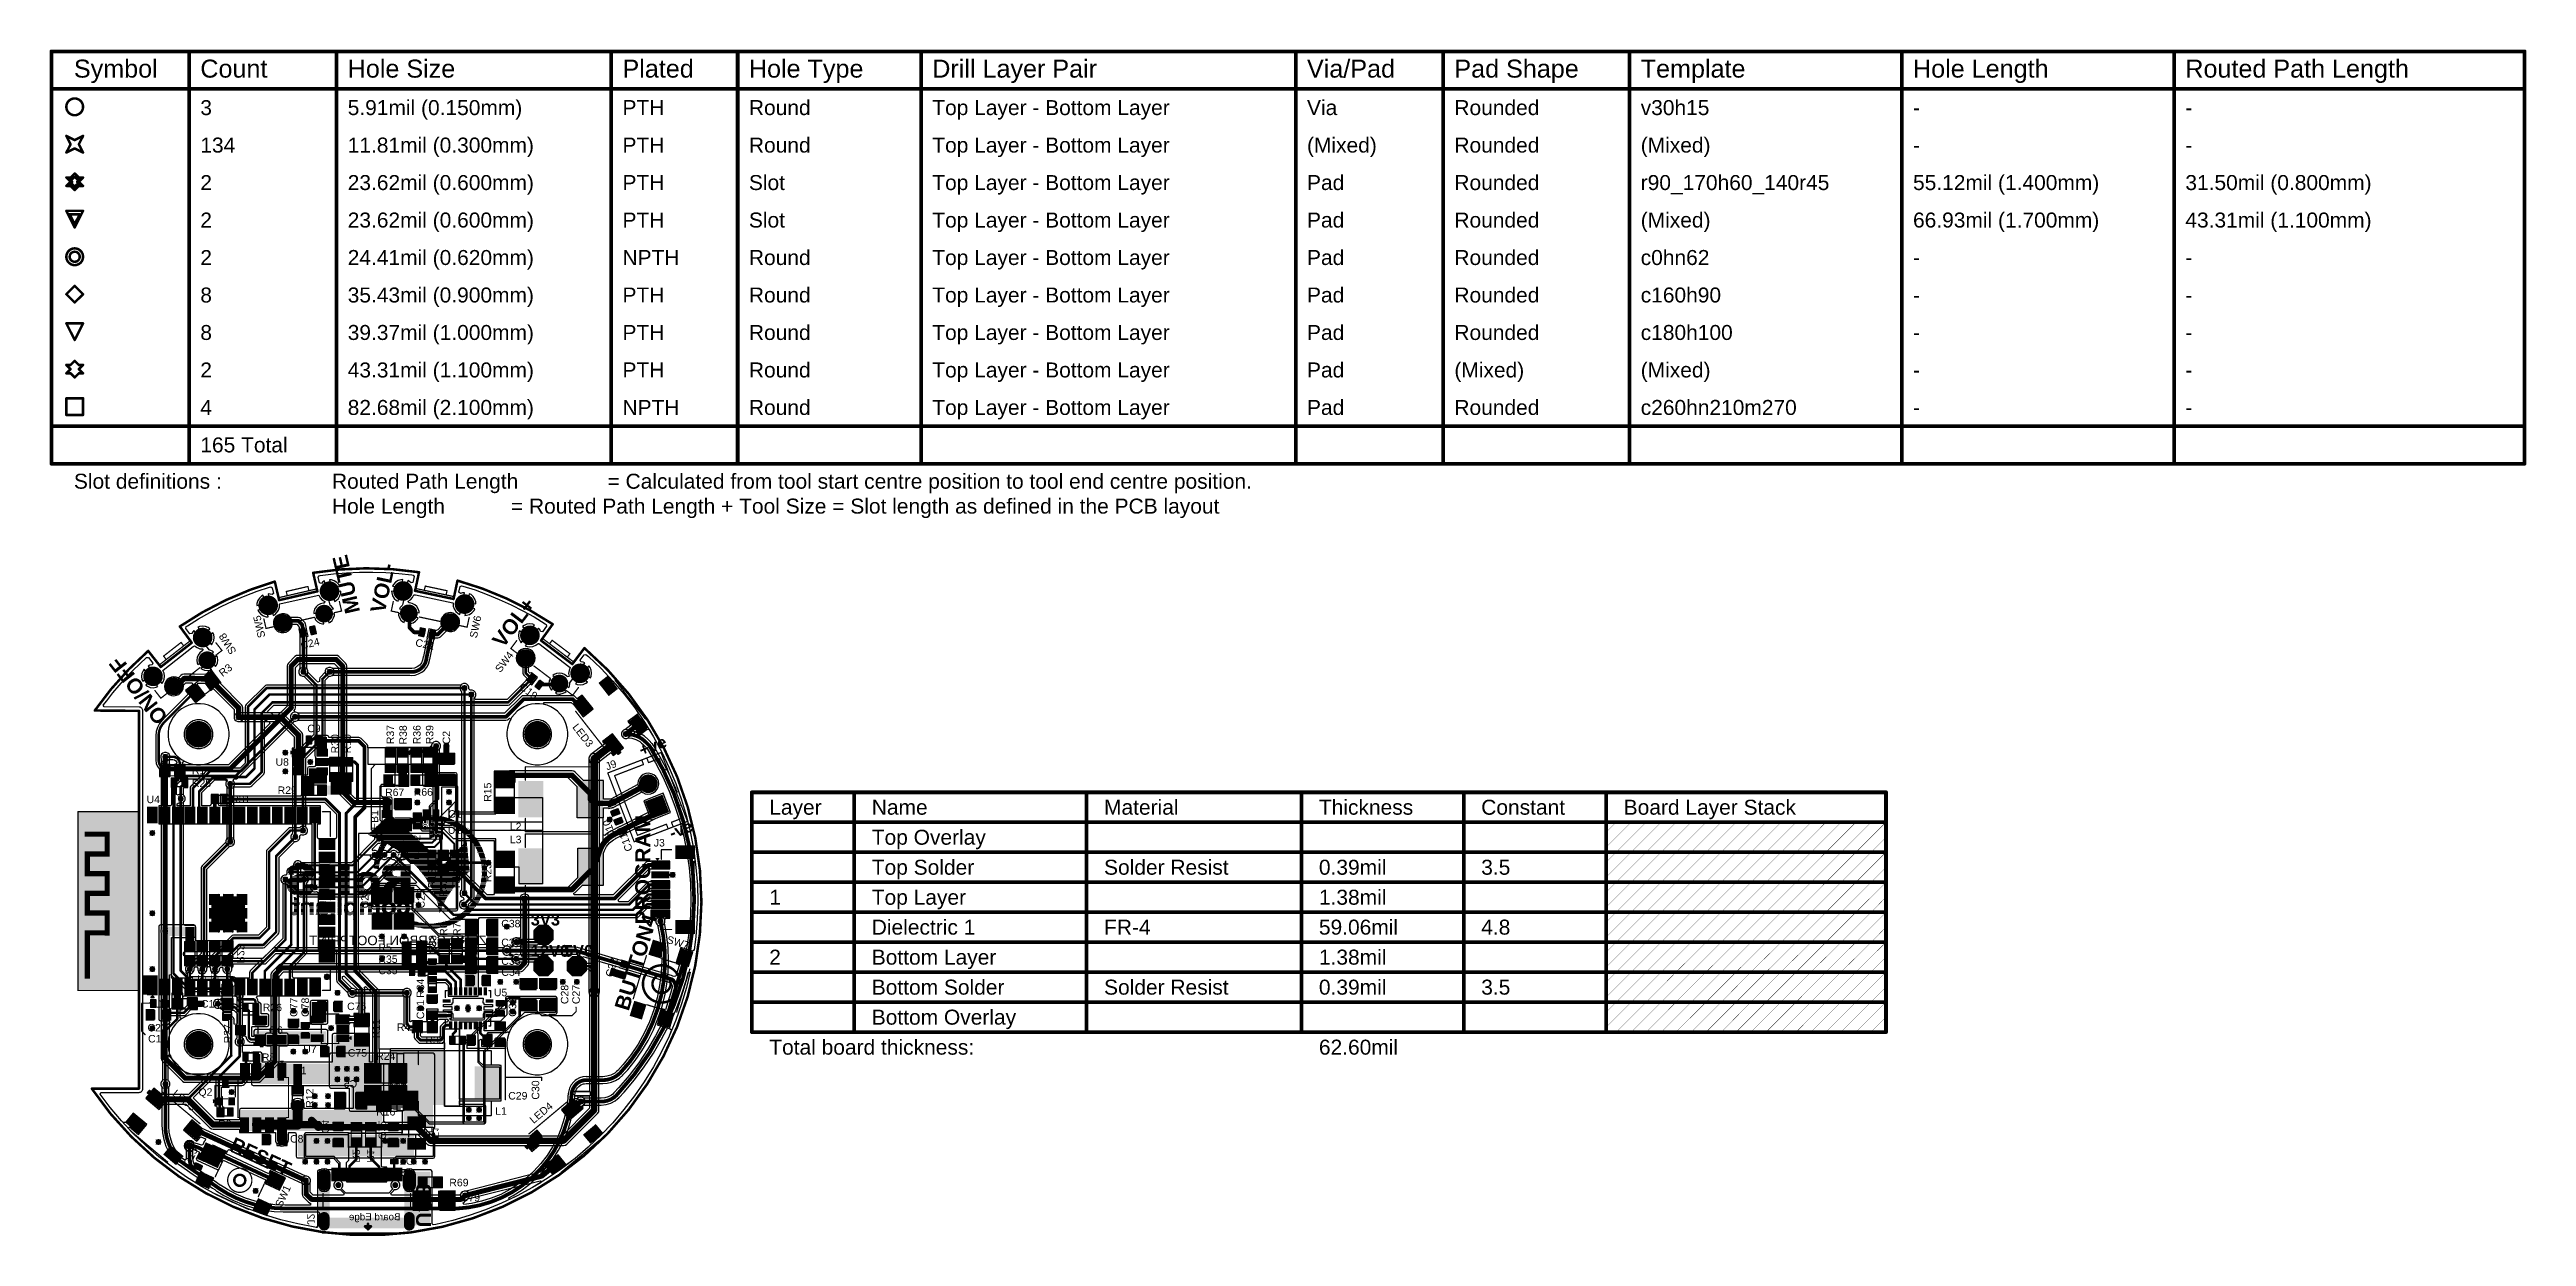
# Model space of a CAD drawing. Header units: inches. Extents: x -5 to 247, y -53 to 67.
import ezdxf

# ---------------------------------------------------------------- set-up
doc = ezdxf.new("R2010")
doc.units = ezdxf.units.IN
for name, color, linetype in [('Board Outline', 216, 'Continuous'), ('Bottom Layer', 5, 'Continuous'), ('Bottom Overlay', 54, 'Continuous'), ('Bottom Paste', 16, 'Continuous'), ('Bottom Solder', 6, 'Continuous'), ('Drill Drawing', 1, 'Continuous'), ('Fabrication', 76, 'Continuous'), ('Keep-Out Layer', 6, 'Continuous'), ('Multi-Layer', 9, 'Continuous'), ('Pad Holes', 156, 'Continuous'), ('Top Layer', 1, 'Continuous'), ('Top Overlay', 2, 'Continuous'), ('Top Paste', 8, 'Continuous'), ('Top Solder', 216, 'Continuous'), ('Via Holes', 16, 'Continuous')]:
    doc.layers.add(name, color=color, linetype=linetype)
doc.styles.add('Arial', font='', dxfattribs={"height": 0.2})
doc.styles.add('Arial_Bold', font='', dxfattribs={"height": 0.2})
doc.styles.get('Arial').set_extended_font_data('Arial')
doc.styles.get('Arial_Bold').set_extended_font_data('Arial', bold=True)

msp = doc.modelspace()

# ---------------------------------------------------------------- texts
at = {"layer": 'Bottom Overlay', "text_generation_flag": 2}
for s, height, rotation, style, p in [('R22', 0.762, 270, 'Arial', (14.45, -25.73)), ('ZERO CARBON FOOTPRINT', 0.9652, 360, 'Arial', (39.84, -23.85)), ('R19', 0.762, 270, 'Arial', (9.22, -28.24)), ('R20', 0.762, 270, 'Arial', (10.51, -28.24)), ('R21', 0.762, 270, 'Arial', (11.8, -28.24)), ('R28', 0.762, 270, 'Arial', (14.38, -30.08)), ('C4', 0.762, 270, 'Arial', (23.05, -42.98)), ('C12', 0.762, 270, 'Arial', (28.85, -43.62)), ('F1', 0.762, 270, 'Arial', (33.69, -43.78)), ('R2', 0.762, 270, 'Arial', (26.2, -45.96)), ('R1', 0.762, 270, 'Arial', (27.66, -45.96)), ('USB', 1.524, 270, 'Arial_Bold', (32.66, -52.54)), ('J2', 0.762, 270, 'Arial', (21.6, -52.27))]:
    msp.add_text(s, height=height, rotation=rotation, dxfattribs=dict(at, style=style)).set_placement(p)
at = {"layer": 'Bottom Overlay', "style": 'Arial', "text_generation_flag": 2}
for s, p in [('R18', (7.6, -30.19)), ('C5', (26.67, -38.33)), ('FB7', (31.73, -38.33)), ('D1', (32.38, -46.17))]:
    msp.add_text(s, height=0.762, dxfattribs=at).set_placement(p)
at = {"layer": 'Drill Drawing', "style": 'Arial'}
for s, height, p in [('Symbol', 1.829, (-2.12, 64.34)), ('Count', 1.829, (10.73, 64.34)), ('Hole Size', 1.829, (25.71, 64.34)), ('Plated', 1.829, (53.64, 64.34)), ('Hole Type', 1.829, (66.49, 64.34)), ('Drill Layer Pair', 1.8288, (85.13, 64.34)), ('Via/Pad', 1.829, (123.22, 64.34)), ('Pad Shape', 1.829, (138.2, 64.34)), ('Template', 1.829, (157.14, 64.34)), ('Hole Length', 1.8288, (184.82, 64.34)), ('Routed Path Length', 1.8288, (212.5, 64.34)), ('3', 1.52, (10.73, 60.53)), ('5.91mil (0.150mm)', 1.524, (25.71, 60.53)), ('PTH', 1.524, (53.64, 60.53)), ('Round', 1.524, (66.49, 60.53)), ('Top Layer - Bottom Layer', 1.524, (85.13, 60.53)), ('Via', 1.524, (123.22, 60.53)), ('Rounded', 1.524, (138.2, 60.53)), ('v30h15', 1.524, (157.14, 60.53)), ('-', 1.52, (184.82, 60.53)), ('-', 1.52, (212.5, 60.53)), ('134', 1.524, (10.73, 56.72)), ('11.81mil (0.300mm)', 1.524, (25.71, 56.72)), ('PTH', 1.524, (53.64, 56.72)), ('Round', 1.524, (66.49, 56.72)), ('Top Layer - Bottom Layer', 1.524, (85.13, 56.72)), ('(Mixed)', 1.524, (123.22, 56.72)), ('Rounded', 1.524, (138.2, 56.72)), ('(Mixed)', 1.524, (157.14, 56.72)), ('-', 1.52, (184.82, 56.72)), ('-', 1.52, (212.5, 56.72)), ('2', 1.52, (10.73, 52.91)), ('23.62mil (0.600mm)', 1.524, (25.71, 52.91)), ('PTH', 1.524, (53.64, 52.91)), ('Slot', 1.524, (66.49, 52.91)), ('Top Layer - Bottom Layer', 1.524, (85.13, 52.91)), ('Pad', 1.524, (123.22, 52.91)), ('Rounded', 1.524, (138.2, 52.91)), ('r90_170h60_140r45', 1.524, (157.14, 52.91)), ('55.12mil (1.400mm)', 1.524, (184.82, 52.91)), ('31.50mil (0.800mm)', 1.524, (212.5, 52.91)), ('2', 1.52, (10.73, 49.1)), ('23.62mil (0.600mm)', 1.524, (25.71, 49.1)), ('PTH', 1.524, (53.64, 49.1)), ('Slot', 1.524, (66.49, 49.1)), ('Top Layer - Bottom Layer', 1.524, (85.13, 49.1)), ('Pad', 1.524, (123.22, 49.1)), ('Rounded', 1.524, (138.2, 49.1)), ('(Mixed)', 1.524, (157.14, 49.1)), ('66.93mil (1.700mm)', 1.524, (184.82, 49.1)), ('43.31mil (1.100mm)', 1.524, (212.5, 49.1)), ('2', 1.52, (10.73, 45.29)), ('24.41mil (0.620mm)', 1.524, (25.71, 45.29)), ('NPTH', 1.524, (53.64, 45.29)), ('Round', 1.524, (66.49, 45.29)), ('Top Layer - Bottom Layer', 1.524, (85.13, 45.29)), ('Pad', 1.524, (123.22, 45.29)), ('Rounded', 1.524, (138.2, 45.29)), ('c0hn62', 1.524, (157.14, 45.29)), ('-', 1.52, (184.82, 45.29)), ('-', 1.52, (212.5, 45.29)), ('8', 1.52, (10.73, 41.48)), ('35.43mil (0.900mm)', 1.524, (25.71, 41.48)), ('PTH', 1.524, (53.64, 41.48)), ('Round', 1.524, (66.49, 41.48)), ('Top Layer - Bottom Layer', 1.524, (85.13, 41.48)), ('Pad', 1.524, (123.22, 41.48)), ('Rounded', 1.524, (138.2, 41.48)), ('c160h90', 1.524, (157.14, 41.48)), ('-', 1.52, (184.82, 41.48)), ('-', 1.52, (212.5, 41.48)), ('8', 1.52, (10.73, 37.67)), ('39.37mil (1.000mm)', 1.524, (25.71, 37.67)), ('PTH', 1.524, (53.64, 37.67)), ('Round', 1.524, (66.49, 37.67)), ('Top Layer - Bottom Layer', 1.524, (85.13, 37.67)), ('Pad', 1.524, (123.22, 37.67)), ('Rounded', 1.524, (138.2, 37.67)), ('c180h100', 1.524, (157.14, 37.67)), ('-', 1.52, (184.82, 37.67)), ('-', 1.52, (212.5, 37.67)), ('2', 1.52, (10.73, 33.86)), ('43.31mil (1.100mm)', 1.524, (25.71, 33.86)), ('PTH', 1.524, (53.64, 33.86)), ('Round', 1.524, (66.49, 33.86)), ('Top Layer - Bottom Layer', 1.524, (85.13, 33.86)), ('Pad', 1.524, (123.22, 33.86)), ('(Mixed)', 1.524, (138.2, 33.86)), ('(Mixed)', 1.524, (157.14, 33.86)), ('-', 1.52, (184.82, 33.86)), ('-', 1.52, (212.5, 33.86)), ('4', 1.52, (10.73, 30.05)), ('82.68mil (2.100mm)', 1.524, (25.71, 30.05)), ('NPTH', 1.524, (53.64, 30.05)), ('Round', 1.524, (66.49, 30.05)), ('Top Layer - Bottom Layer', 1.524, (85.13, 30.05)), ('Pad', 1.524, (123.22, 30.05)), ('Rounded', 1.524, (138.2, 30.05)), ('c260hn210m270', 1.524, (157.14, 30.05)), ('-', 1.52, (184.82, 30.05)), ('-', 1.52, (212.5, 30.05)), ('165 Total', 1.524, (10.73, 26.24)), ('Slot definitions :', 1.524, (-2.12, 22.55)), ('Routed Path Length', 1.524, (24.11, 22.55)), ('= Calculated from tool start centre position to tool end centre position.', 1.524, (52.12, 22.55)), ('Hole Length', 1.524, (24.11, 20.02)), (' = Routed Path Length + Tool Size = Slot length as defined in the PCB layout', 1.524, (41.71, 20.02))]:
    msp.add_text(s, height=height, dxfattribs=at).set_placement(p)
at = {"layer": 'Fabrication', "style": 'Arial'}
for s, height, p in [('Layer', 1.524, (68.56, -10.59)), ('Name', 1.524, (78.98, -10.59)), ('Material', 1.524, (102.59, -10.59)), ('Thickness', 1.524, (124.43, -10.59)), ('Constant', 1.524, (140.93, -10.59)), ('Board Layer Stack', 1.524, (155.41, -10.59)), ('Top Overlay', 1.524, (78.98, -13.64)), ('Top Solder', 1.524, (78.98, -16.69)), ('Solder Resist', 1.524, (102.59, -16.69)), ('0.39mil', 1.524, (124.43, -16.69)), ('3.5', 1.524, (140.93, -16.69)), ('1', 1.52, (68.56, -19.74)), ('Top Layer', 1.524, (78.98, -19.74)), ('1.38mil', 1.524, (124.43, -19.74)), ('Dielectric 1', 1.524, (78.98, -22.78)), ('FR-4', 1.524, (102.59, -22.78)), ('59.06mil', 1.524, (124.43, -22.78)), ('4.8', 1.524, (140.93, -22.78)), ('2', 1.52, (68.56, -25.83)), ('Bottom Layer', 1.524, (78.98, -25.83)), ('1.38mil', 1.524, (124.43, -25.83)), ('Bottom Solder', 1.524, (78.98, -28.88)), ('Solder Resist', 1.524, (102.59, -28.88)), ('0.39mil', 1.524, (124.43, -28.88)), ('3.5', 1.524, (140.93, -28.88)), ('Bottom Overlay', 1.524, (78.98, -31.93)), ('Total board thickness:', 1.524, (68.56, -34.98)), ('62.60mil', 1.524, (124.43, -34.98))]:
    msp.add_text(s, height=height, dxfattribs=at).set_placement(p)
at = {"layer": 'Top Overlay'}
for s, height, rotation, style, p in [('MUTE', 1.524, 103, 'Arial_Bold', (26.98, 10.06)), ('VOL-', 1.524, 78, 'Arial_Bold', (29.47, 9.82)), ('VOL+', 1.524, 52.9, 'Arial_Bold', (41.5, 6.27)), ('SW8', 0.762, 122, 'Arial', (14.43, 6.01)), ('SW5', 0.762, 103, 'Arial', (17.35, 7.48)), ('SW6', 0.762, 78, 'Arial', (38.83, 7.31)), ('ON/OFF', 1.524, 128, 'Arial_Bold', (7.52, -0.67)), ('C24', 0.762, 13, 'Arial', (21.02, 6.23)), ('C21', 0.762, 348, 'Arial', (32.53, 6.57)), ('SW4', 0.762, 52.9, 'Arial', (41.23, 3.8)), ('R3', 0.762, 38, 'Arial', (12.99, 3.39)), ('C19', 0.762, 322.9, 'Arial', (43.09, 2.24)), ('R30', 0.762, 90, 'Arial', (24.8, -4.35)), ('R10', 0.762, 90, 'Arial', (26.05, -4.35)), ('R37', 0.762, 90, 'Arial', (30.42, -3.42)), ('R38', 0.762, 90, 'Arial', (31.72, -3.45)), ('R36', 0.762, 90, 'Arial', (33.12, -3.43)), ('R39', 0.762, 90, 'Arial', (34.42, -3.43)), ('C2', 0.762, 90, 'Arial', (36.12, -3.43)), ('LED3', 0.762, 308, 'Arial', (48.5, -1.7)), ('J9', 0.762, 21, 'Arial', (52.08, -6.09)), ('+ve', 1.2, 21, 'Arial_Bold', (55.61, -4.66)), ('R15', 0.762, 90, 'Arial', (40.31, -9.28)), ('FB1', 0.762, 90, 'Arial', (28.81, -12.08)), ('C10', 0.762, 111, 'Arial', (53.01, -12.82)), ('C11', 0.762, 111, 'Arial', (54.7, -14.15)), ('PROGRAM', 1.524, 90, 'Arial_Bold', (56.46, -21.74)), ('-ve', 1.2, 21, 'Arial_Bold', (58.67, -13.07)), ('C103', 0.762, 90, 'Arial', (31.55, -15.25)), ('C102', 0.762, 90, 'Arial', (33.1, -15.18)), ('R13', 0.762, 90, 'Arial', (34.65, -18.05)), ('R32', 0.762, 90, 'Arial', (35.79, -18.96)), ('R14', 0.762, 90, 'Arial', (37.11, -18.05)), ('R23', 0.762, 90, 'Arial', (40.31, -17.45)), ('C26', 0.762, 90, 'Arial', (27.83, -20.11)), ('C25', 0.762, 90, 'Arial', (33.54, -20.11)), ('R6', 0.762, 90, 'Arial', (35.84, -22.91)), ('R7', 0.762, 90, 'Arial', (37.2, -22.91)), ('3V3', 1.2, 360, 'Arial_Bold', (44.31, -21.85)), ('BUTTON4', 1.524, 73, 'Arial_Bold', (54.26, -30.61)), ('C33', 0.762, 90, 'Arial', (34.72, -24.78)), ('12V0', 1.2, 360, 'Arial_Bold', (44.31, -25.03)), ('5V0', 1.2, 360, 'Arial_Bold', (47.68, -25.03)), ('C22', 0.762, 73, 'Arial', (52.61, -27.16)), ('SW7', 0.762, 343, 'Arial', (58.07, -23.6)), ('R34', 0.762, 90, 'Arial', (33.48, -29.21)), ('C77', 0.762, 90, 'Arial', (20.6, -31.14)), ('C78', 0.762, 90, 'Arial', (21.77, -31.14)), ('C31', 0.762, 90, 'Arial', (33.48, -31.37)), ('C32', 0.762, 90, 'Arial', (42.84, -31.13)), ('C28', 0.762, 90, 'Arial', (48.14, -29.84)), ('C27', 0.762, 90, 'Arial', (49.3, -29.84)), ('R27', 0.762, 90, 'Arial', (13.89, -33.83)), ('R11', 0.762, 90, 'Arial', (29.01, -33.31)), ('C30', 0.762, 90, 'Arial', (45.18, -39.55)), ('LED5', 0.762, 320, 'Arial', (7.83, -39.05)), ('R12', 0.762, 90, 'Arial', (22.23, -40.38)), ('LED4', 0.762, 40, 'Arial', (44.6, -42.04)), ('C15', 0.762, 65, 'Arial', (9.68, -46.38)), ('RESET', 1.397, 335, 'Arial_Bold', (13.64, -44.58)), ('SW1', 0.762, 65, 'Arial', (18.99, -50.56))]:
    msp.add_text(s, height=height, rotation=rotation, dxfattribs=dict(at, style=style)).set_placement(p)
at = {"layer": 'Top Overlay', "style": 'Arial'}
for s, p in [('C9', (21.6, -2.2)), ('U8', (18.37, -5.61)), ('R17', (9.88, -6.47)), ('R25', (9.88, -7.77)), ('U4', (5.27, -9.41)), ('R31', (13.86, -9.39)), ('R29', (18.59, -8.48)), ('R67', (29.51, -8.69)), ('R66', (32.42, -8.66)), ('C1', (35.92, -10.89)), ('U16', (35.89, -12.53)), ('L2', (42.19, -12.17)), ('L3', (42.19, -13.49)), ('J3', (56.82, -13.82)), ('C38', (41.32, -22.04)), ('R5', (28.83, -24.46)), ('R35', (28.83, -25.65)), ('C37', (41.32, -23.95)), ('C36', (41.32, -25.85)), ('C35', (28.83, -26.8)), ('C34', (41.33, -26.97)), ('C14', (10.8, -30.19)), ('R26', (17.08, -30.56)), ('C76', (25.65, -30.45)), ('U5', (40.57, -29.04)), ('C23', (5.36, -32.62)), ('Q6', (17.7, -32.87)), ('R4', (30.71, -32.56)), ('C17', (5.42, -33.74)), ('R8', (16.99, -35.62)), ('U7', (21.2, -34.8)), ('C75', (25.72, -35.18)), ('R24', (28.6, -35.51)), ('R33', (33.61, -33.89)), ('Q1', (20.12, -36.97)), ('Q2', (10.54, -39.16)), ('C29', (42.03, -39.54)), ('R9', (12.55, -42.39)), ('R16', (28.6, -41.17)), ('L1', (40.71, -41.08)), ('C8', (19.85, -43.92)), ('R69', (36.04, -48.36)), ('C79', (37.21, -49.89))]:
    msp.add_text(s, height=0.762, dxfattribs=at).set_placement(p)

# ---------------------------------------------------------------- blocks, each defined once
blk = doc.blocks.new('R___0402_1')
at = {"layer": 'Top Layer'}
for points in [[(-0.7, -0.32), (-0.7, 0.32), (-0.24, 0.32), (-0.24, -0.32)], [(0.24, -0.32), (0.24, 0.32), (0.7, 0.32), (0.7, -0.32)]]:
    blk.add_hatch(color=1, dxfattribs=at).paths.add_polyline_path(points)
at = {"layer": 'Top Paste'}
for points in [[(-0.7, -0.32), (-0.7, 0.32), (-0.24, 0.32), (-0.24, -0.32)], [(0.24, -0.32), (0.24, 0.32), (0.7, 0.32), (0.7, -0.32)]]:
    blk.add_hatch(color=8, dxfattribs=at).paths.add_polyline_path(points)
at = {"layer": 'Top Solder'}
for points in [[(-0.75, -0.37), (-0.75, 0.37), (-0.19, 0.37), (-0.19, -0.37)], [(0.19, -0.37), (0.19, 0.37), (0.75, 0.37), (0.75, -0.37)]]:
    blk.add_hatch(color=216, dxfattribs=at).paths.add_polyline_path(points)
at = {"layer": 'Top Overlay'}
for points, const_width in [([(0.79, 0.41), (-0.79, 0.41)], 0.127), ([(-0.79, -0.41), (-0.79, 0.41)], 0.127), ([(0.79, -0.41), (0.79, 0.41)], 0.127), ([(0.79, -0.41), (-0.79, -0.41)], 0.127), ([(0.81, -0.43), (-0.81, -0.43)], 0.00323)]:
    blk.add_lwpolyline(points, dxfattribs=dict(at, const_width=const_width))
for points, const_width in [([(-0.82, 0.41, 1), (-0.76, 0.41, 1)], 0.0635), ([(-0.82, 0.41, 1), (-0.76, 0.41, 1)], 0.0635), ([(0.76, 0.41, 1), (0.82, 0.41, 1)], 0.0635), ([(0.76, 0.41, 1), (0.82, 0.41, 1)], 0.0635), ([(-0.82, -0.41, 1), (-0.76, -0.41, 1)], 0.0635), ([(-0.82, -0.41, 1), (-0.76, -0.41, 1)], 0.0635), ([(-0.81, -0.43, 1), (-0.81, -0.43, 1)], 0.00161), ([(0.76, -0.41, 1), (0.82, -0.41, 1)], 0.0635), ([(0.76, -0.41, 1), (0.82, -0.41, 1)], 0.0635), ([(0.81, -0.43, 1), (0.81, -0.43, 1)], 0.00161)]:
    blk.add_lwpolyline(points, format="xyb", close=True, dxfattribs=dict(at, const_width=const_width))
blk = doc.blocks.new('R___0402_2')
at = {"layer": 'Top Layer'}
for points in [[(-0.7, -0.32), (-0.7, 0.32), (-0.24, 0.32), (-0.24, -0.32)], [(0.24, -0.32), (0.24, 0.32), (0.7, 0.32), (0.7, -0.32)]]:
    blk.add_hatch(color=1, dxfattribs=at).paths.add_polyline_path(points)
at = {"layer": 'Top Paste'}
for points in [[(-0.7, -0.32), (-0.7, 0.32), (-0.24, 0.32), (-0.24, -0.32)], [(0.24, -0.32), (0.24, 0.32), (0.7, 0.32), (0.7, -0.32)]]:
    blk.add_hatch(color=8, dxfattribs=at).paths.add_polyline_path(points)
at = {"layer": 'Top Solder'}
for points in [[(-0.75, -0.37), (-0.75, 0.37), (-0.19, 0.37), (-0.19, -0.37)], [(0.19, -0.37), (0.19, 0.37), (0.75, 0.37), (0.75, -0.37)]]:
    blk.add_hatch(color=216, dxfattribs=at).paths.add_polyline_path(points)
at = {"layer": 'Top Overlay'}
for points, const_width in [([(-0.79, -0.41), (-0.79, 0.41)], 0.127), ([(-0.79, 0.41), (0.79, 0.41)], 0.127), ([(0.79, -0.41), (0.79, 0.41)], 0.127), ([(-0.79, -0.41), (0.79, -0.41)], 0.127), ([(-0.81, -0.43), (0.81, -0.43)], 0.00323)]:
    blk.add_lwpolyline(points, dxfattribs=dict(at, const_width=const_width))
for points, const_width in [([(-0.82, 0.41, 1), (-0.76, 0.41, 1)], 0.0635), ([(-0.82, 0.41, 1), (-0.76, 0.41, 1)], 0.0635), ([(0.76, 0.41, 1), (0.82, 0.41, 1)], 0.0635), ([(0.76, 0.41, 1), (0.82, 0.41, 1)], 0.0635), ([(-0.82, -0.41, 1), (-0.76, -0.41, 1)], 0.0635), ([(-0.82, -0.41, 1), (-0.76, -0.41, 1)], 0.0635), ([(-0.81, -0.43, 1), (-0.81, -0.43, 1)], 0.00161), ([(0.76, -0.41, 1), (0.82, -0.41, 1)], 0.0635), ([(0.76, -0.41, 1), (0.82, -0.41, 1)], 0.0635), ([(0.81, -0.43, 1), (0.81, -0.43, 1)], 0.00161)]:
    blk.add_lwpolyline(points, format="xyb", close=True, dxfattribs=dict(at, const_width=const_width))
blk = doc.blocks.new('R___1206_3')
at = {"layer": 'Top Layer'}
for points in [[(-2.032, 0.889), (-0.508, 0.889), (-0.508, -0.889), (-2.032, -0.889)], [(0.508, 0.889), (2.032, 0.889), (2.032, -0.889), (0.508, -0.889)]]:
    blk.add_hatch(color=1, dxfattribs=at).paths.add_polyline_path(points)
at = {"layer": 'Top Paste'}
for points in [[(-2.032, 0.889), (-0.508, 0.889), (-0.508, -0.889), (-2.032, -0.889)], [(0.508, 0.889), (2.032, 0.889), (2.032, -0.889), (0.508, -0.889)]]:
    blk.add_hatch(color=8, dxfattribs=at).paths.add_polyline_path(points)
at = {"layer": 'Top Solder'}
for points in [[(-2.1336, 0.9906), (-0.4064, 0.9906), (-0.4064, -0.9906), (-2.1336, -0.9906)], [(0.4064, 0.9906), (2.1336, 0.9906), (2.1336, -0.9906), (0.4064, -0.9906)]]:
    blk.add_hatch(color=216, dxfattribs=at).paths.add_polyline_path(points)
at = {"layer": 'Top Overlay', "const_width": 0.127}
for points in [[(2.1336, 0.9906), (-2.1336, 0.9906)], [(-2.1336, 0.9906), (-2.1336, -0.9906)], [(2.1336, 0.9906), (2.1336, -0.9906)], [(2.1336, -0.9906), (-2.1336, -0.9906)]]:
    blk.add_lwpolyline(points, dxfattribs=at)
at = {"layer": 'Top Overlay', "const_width": 0.0635}
for points in [[(-2.16535, 0.9906, 1), (-2.10185, 0.9906, 1)], [(-2.16535, 0.9906, 1), (-2.10185, 0.9906, 1)], [(2.10185, 0.9906, 1), (2.16535, 0.9906, 1)], [(2.10185, 0.9906, 1), (2.16535, 0.9906, 1)], [(-2.16535, -0.9906, 1), (-2.10185, -0.9906, 1)], [(-2.16535, -0.9906, 1), (-2.10185, -0.9906, 1)], [(2.10185, -0.9906, 1), (2.16535, -0.9906, 1)], [(2.10185, -0.9906, 1), (2.16535, -0.9906, 1)]]:
    blk.add_lwpolyline(points, format="xyb", close=True, dxfattribs=at)
blk = doc.blocks.new('R___1206_4')
at = {"layer": 'Top Layer'}
for points in [[(-2.032, 0.889), (-0.508, 0.889), (-0.508, -0.889), (-2.032, -0.889)], [(0.508, 0.889), (2.032, 0.889), (2.032, -0.889), (0.508, -0.889)]]:
    blk.add_hatch(color=1, dxfattribs=at).paths.add_polyline_path(points)
at = {"layer": 'Top Paste'}
for points in [[(-2.032, 0.889), (-0.508, 0.889), (-0.508, -0.889), (-2.032, -0.889)], [(0.508, 0.889), (2.032, 0.889), (2.032, -0.889), (0.508, -0.889)]]:
    blk.add_hatch(color=8, dxfattribs=at).paths.add_polyline_path(points)
at = {"layer": 'Top Solder'}
for points in [[(-2.1336, 0.9906), (-0.4064, 0.9906), (-0.4064, -0.9906), (-2.1336, -0.9906)], [(0.4064, 0.9906), (2.1336, 0.9906), (2.1336, -0.9906), (0.4064, -0.9906)]]:
    blk.add_hatch(color=216, dxfattribs=at).paths.add_polyline_path(points)
at = {"layer": 'Top Overlay', "const_width": 0.127}
for points in [[(2.1336, 0.9906), (-2.1336, 0.9906)], [(-2.1336, 0.9906), (-2.1336, -0.9906)], [(2.1336, 0.9906), (2.1336, -0.9906)], [(2.1336, -0.9906), (-2.1336, -0.9906)]]:
    blk.add_lwpolyline(points, dxfattribs=at)
at = {"layer": 'Top Overlay', "const_width": 0.0635}
for points in [[(-2.16535, 0.9906, 1), (-2.10185, 0.9906, 1)], [(-2.16535, 0.9906, 1), (-2.10185, 0.9906, 1)], [(2.10185, 0.9906, 1), (2.16535, 0.9906, 1)], [(2.10185, 0.9906, 1), (2.16535, 0.9906, 1)], [(-2.16535, -0.9906, 1), (-2.10185, -0.9906, 1)], [(-2.16535, -0.9906, 1), (-2.10185, -0.9906, 1)], [(2.10185, -0.9906, 1), (2.16535, -0.9906, 1)], [(2.10185, -0.9906, 1), (2.16535, -0.9906, 1)]]:
    blk.add_lwpolyline(points, format="xyb", close=True, dxfattribs=at)
blk = doc.blocks.new('R___0603_B_5')
at = {"layer": 'Bottom Layer'}
for points in [[(-1.143, -0.4445), (-1.143, 0.4445), (-0.381, 0.4445), (-0.381, -0.4445)], [(0.381, -0.4445), (0.381, 0.4445), (1.143, 0.4445), (1.143, -0.4445)]]:
    blk.add_hatch(color=5, dxfattribs=at).paths.add_polyline_path(points)
at = {"layer": 'Bottom Paste'}
for points in [[(-1.143, -0.4445), (-1.143, 0.4445), (-0.381, 0.4445), (-0.381, -0.4445)], [(0.381, -0.4445), (0.381, 0.4445), (1.143, 0.4445), (1.143, -0.4445)]]:
    blk.add_hatch(color=16, dxfattribs=at).paths.add_polyline_path(points)
at = {"layer": 'Bottom Solder'}
for points in [[(-1.2446, -0.5461), (-1.2446, 0.5461), (-0.2794, 0.5461), (-0.2794, -0.5461)], [(0.2794, -0.5461), (0.2794, 0.5461), (1.2446, 0.5461), (1.2446, -0.5461)]]:
    blk.add_hatch(color=6, dxfattribs=at).paths.add_polyline_path(points)
at = {"layer": 'Bottom Overlay', "const_width": 0.127}
for points in [[(-1.2192, 0.5334), (1.2192, 0.5334)], [(-1.2192, 0.5334), (-1.2192, -0.5334)], [(1.2192, 0.5334), (1.2192, -0.5334)], [(-1.2192, -0.5334), (1.2192, -0.5334)]]:
    blk.add_lwpolyline(points, dxfattribs=at)
at = {"layer": 'Bottom Overlay', "const_width": 0.0635}
for points in [[(-1.25095, 0.5334, 1), (-1.18745, 0.5334, 1)], [(-1.25095, 0.5334, 1), (-1.18745, 0.5334, 1)], [(1.18745, 0.5334, 1), (1.25095, 0.5334, 1)], [(1.18745, 0.5334, 1), (1.25095, 0.5334, 1)], [(-1.25095, -0.5334, 1), (-1.18745, -0.5334, 1)], [(-1.25095, -0.5334, 1), (-1.18745, -0.5334, 1)], [(1.18745, -0.5334, 1), (1.25095, -0.5334, 1)], [(1.18745, -0.5334, 1), (1.25095, -0.5334, 1)]]:
    blk.add_lwpolyline(points, format="xyb", close=True, dxfattribs=at)
blk = doc.blocks.new('SOT_23_5_6')
at = {"layer": 'Top Layer'}
for points in [[(-1.85, 1.25), (-0.75, 1.25), (-0.75, 0.65), (-1.85, 0.65)], [(-1.85, 0.3), (-0.75, 0.3), (-0.75, -0.3), (-1.85, -0.3)], [(0.75, 1.25), (1.85, 1.25), (1.85, 0.65), (0.75, 0.65)], [(-1.85, -0.65), (-0.75, -0.65), (-0.75, -1.25), (-1.85, -1.25)], [(0.75, -0.65), (1.85, -0.65), (1.85, -1.25), (0.75, -1.25)]]:
    blk.add_hatch(color=1, dxfattribs=at).paths.add_polyline_path(points)
at = {"layer": 'Top Paste'}
for points in [[(-1.85, 1.25), (-0.75, 1.25), (-0.75, 0.65), (-1.85, 0.65)], [(-1.85, 0.3), (-0.75, 0.3), (-0.75, -0.3), (-1.85, -0.3)], [(0.75, 1.25), (1.85, 1.25), (1.85, 0.65), (0.75, 0.65)], [(-1.85, -0.65), (-0.75, -0.65), (-0.75, -1.25), (-1.85, -1.25)], [(0.75, -0.65), (1.85, -0.65), (1.85, -1.25), (0.75, -1.25)]]:
    blk.add_hatch(color=8, dxfattribs=at).paths.add_polyline_path(points)
at = {"layer": 'Top Solder'}
for points in [[(-1.95, 1.35), (-0.65, 1.35), (-0.65, 0.55), (-1.95, 0.55)], [(-1.95, 0.4), (-0.65, 0.4), (-0.65, -0.4), (-1.95, -0.4)], [(0.65, 1.35), (1.95, 1.35), (1.95, 0.55), (0.65, 0.55)], [(-1.95, -0.55), (-0.65, -0.55), (-0.65, -1.35), (-1.95, -1.35)], [(0.65, -0.55), (1.95, -0.55), (1.95, -1.35), (0.65, -1.35)]]:
    blk.add_hatch(color=216, dxfattribs=at).paths.add_polyline_path(points)
at = {"layer": 'Top Overlay', "const_width": 0.127}
for points in [[(-2.13, 1.07), (-2.13, 0.81)], [(-2.01, 0.94), (-2.13, 1.07)], [(-2.01, 0.94), (-2.13, 0.81)], [(-0.88, 1.5), (-0.88, 1.4)], [(0.87, 1.5), (-0.88, 1.5)], [(0.87, 1.5), (0.87, 1.4)], [(0.88, 0.44), (0.88, -0.42)], [(-0.88, -1.4), (-0.88, -1.5)], [(0.87, -1.5), (-0.88, -1.5)], [(0.87, -1.4), (0.87, -1.5)]]:
    blk.add_lwpolyline(points, dxfattribs=at)
at = {"layer": 'Top Overlay', "const_width": 0.0635}
for points in [[(-2.17, 1.07, 1), (-2.1, 1.07, 1)], [(-2.17, 1.07, 1), (-2.1, 1.07, 1)], [(-2.17, 0.81, 1), (-2.1, 0.81, 1)], [(-2.17, 0.81, 1), (-2.1, 0.81, 1)], [(-2.04, 0.94, 1), (-1.97, 0.94, 1)], [(-2.04, 0.94, 1), (-1.97, 0.94, 1)], [(-0.91, 1.5, 1), (-0.85, 1.5, 1)], [(-0.91, 1.5, 1), (-0.85, 1.5, 1)], [(-0.91, 1.4, 1), (-0.85, 1.4, 1)], [(0.84, 1.5, 1), (0.91, 1.5, 1)], [(0.84, 1.5, 1), (0.91, 1.5, 1)], [(0.84, 1.4, 1), (0.91, 1.4, 1)], [(0.85, 0.44, 1), (0.91, 0.44, 1)], [(-0.91, -1.4, 1), (-0.85, -1.4, 1)], [(-0.91, -1.5, 1), (-0.85, -1.5, 1)], [(-0.91, -1.5, 1), (-0.85, -1.5, 1)], [(0.84, -1.4, 1), (0.91, -1.4, 1)], [(0.84, -1.5, 1), (0.91, -1.5, 1)], [(0.84, -1.5, 1), (0.91, -1.5, 1)], [(0.85, -0.42, 1), (0.91, -0.42, 1)]]:
    blk.add_lwpolyline(points, format="xyb", close=True, dxfattribs=at)
blk = doc.blocks.new('R___0603_B_7')
at = {"layer": 'Bottom Layer'}
for points in [[(-1.14, -0.44), (-1.14, 0.44), (-0.38, 0.44), (-0.38, -0.44)], [(0.38, -0.44), (0.38, 0.44), (1.14, 0.44), (1.14, -0.44)]]:
    blk.add_hatch(color=5, dxfattribs=at).paths.add_polyline_path(points)
at = {"layer": 'Bottom Paste'}
for points in [[(-1.14, -0.44), (-1.14, 0.44), (-0.38, 0.44), (-0.38, -0.44)], [(0.38, -0.44), (0.38, 0.44), (1.14, 0.44), (1.14, -0.44)]]:
    blk.add_hatch(color=16, dxfattribs=at).paths.add_polyline_path(points)
at = {"layer": 'Bottom Solder'}
for points in [[(-1.24, -0.55), (-1.24, 0.55), (-0.28, 0.55), (-0.28, -0.55)], [(0.28, -0.55), (0.28, 0.55), (1.24, 0.55), (1.24, -0.55)]]:
    blk.add_hatch(color=6, dxfattribs=at).paths.add_polyline_path(points)
at = {"layer": 'Bottom Overlay', "const_width": 0.127}
for points in [[(1.22, 0.53), (-1.22, 0.53)], [(-1.22, 0.53), (-1.22, -0.53)], [(1.22, 0.53), (1.22, -0.53)], [(1.22, -0.53), (-1.22, -0.53)]]:
    blk.add_lwpolyline(points, dxfattribs=at)
at = {"layer": 'Bottom Overlay', "const_width": 0.0635}
for points in [[(-1.25, 0.53, 1), (-1.19, 0.53, 1)], [(-1.25, 0.53, 1), (-1.19, 0.53, 1)], [(1.19, 0.53, 1), (1.25, 0.53, 1)], [(1.19, 0.53, 1), (1.25, 0.53, 1)], [(-1.25, -0.53, 1), (-1.19, -0.53, 1)], [(-1.25, -0.53, 1), (-1.19, -0.53, 1)], [(1.19, -0.53, 1), (1.25, -0.53, 1)], [(1.19, -0.53, 1), (1.25, -0.53, 1)]]:
    blk.add_lwpolyline(points, format="xyb", close=True, dxfattribs=at)
blk = doc.blocks.new('VQFN_20_EP_3_6_4_6__8')
at = {"layer": 'Top Layer'}
for points in [[(-0.63, 2.53), (-0.63, 1.83), (-0.87, 1.83), (-0.87, 2.53)], [(0.87, 2.53), (0.87, 1.83), (0.63, 1.83), (0.63, 2.53)], [(-1.38, 1.87), (-1.38, 1.63), (-2.08, 1.63), (-2.08, 1.87)], [(-1.38, 1.37), (-1.38, 1.13), (-2.08, 1.13), (-2.08, 1.37)], [(-1.38, 0.87), (-1.38, 0.63), (-2.08, 0.63), (-2.08, 0.87)], [(-1.38, 0.37), (-1.38, 0.13), (-2.08, 0.13), (-2.08, 0.37)], [(-0.35, 0.12), (0.35, 0.12), (0.35, -0.12), (-0.35, -0.12)], [(2.08, 1.87), (2.08, 1.63), (1.38, 1.63), (1.38, 1.87)], [(2.08, 1.37), (2.08, 1.13), (1.38, 1.13), (1.38, 1.37)], [(2.08, 0.87), (2.08, 0.63), (1.38, 0.63), (1.38, 0.87)], [(2.08, 0.37), (2.08, 0.13), (1.38, 0.13), (1.38, 0.37)], [(-1.38, -0.13), (-1.38, -0.37), (-2.08, -0.37), (-2.08, -0.13)], [(-1.38, -0.63), (-1.38, -0.87), (-2.08, -0.87), (-2.08, -0.63)], [(-1.38, -1.13), (-1.38, -1.37), (-2.08, -1.37), (-2.08, -1.13)], [(-1.38, -1.63), (-1.38, -1.87), (-2.08, -1.87), (-2.08, -1.63)], [(-0.63, -1.83), (-0.63, -2.53), (-0.87, -2.53), (-0.87, -1.83)], [(0.87, -1.83), (0.87, -2.53), (0.63, -2.53), (0.63, -1.83)], [(2.08, -0.13), (2.08, -0.37), (1.38, -0.37), (1.38, -0.13)], [(2.08, -0.63), (2.08, -0.87), (1.38, -0.87), (1.38, -0.63)], [(2.08, -1.13), (2.08, -1.37), (1.38, -1.37), (1.38, -1.13)], [(2.08, -1.63), (2.08, -1.87), (1.38, -1.87), (1.38, -1.63)]]:
    blk.add_hatch(color=1, dxfattribs=at).paths.add_polyline_path(points)
at = {"layer": 'Top Paste'}
for points in [[(-0.63, 2.53), (-0.63, 1.83), (-0.87, 1.83), (-0.87, 2.53)], [(0.87, 2.53), (0.87, 1.83), (0.63, 1.83), (0.63, 2.53)], [(-1.38, 1.87), (-1.38, 1.63), (-2.08, 1.63), (-2.08, 1.87)], [(-1.38, 1.37), (-1.38, 1.13), (-2.08, 1.13), (-2.08, 1.37)], [(-1.38, 0.87), (-1.38, 0.63), (-2.08, 0.63), (-2.08, 0.87)], [(-1.38, 0.37), (-1.38, 0.13), (-2.08, 0.13), (-2.08, 0.37)], [(-0.35, 0.12), (0.35, 0.12), (0.35, -0.12), (-0.35, -0.12)], [(2.08, 1.87), (2.08, 1.63), (1.38, 1.63), (1.38, 1.87)], [(2.08, 1.37), (2.08, 1.13), (1.38, 1.13), (1.38, 1.37)], [(2.08, 0.87), (2.08, 0.63), (1.38, 0.63), (1.38, 0.87)], [(2.08, 0.37), (2.08, 0.13), (1.38, 0.13), (1.38, 0.37)], [(-1.38, -0.13), (-1.38, -0.37), (-2.08, -0.37), (-2.08, -0.13)], [(-1.38, -0.63), (-1.38, -0.87), (-2.08, -0.87), (-2.08, -0.63)], [(-1.38, -1.13), (-1.38, -1.37), (-2.08, -1.37), (-2.08, -1.13)], [(-1.38, -1.63), (-1.38, -1.87), (-2.08, -1.87), (-2.08, -1.63)], [(-0.63, -1.83), (-0.63, -2.53), (-0.87, -2.53), (-0.87, -1.83)], [(0.87, -1.83), (0.87, -2.53), (0.63, -2.53), (0.63, -1.83)], [(2.08, -0.13), (2.08, -0.37), (1.38, -0.37), (1.38, -0.13)], [(2.08, -0.63), (2.08, -0.87), (1.38, -0.87), (1.38, -0.63)], [(2.08, -1.13), (2.08, -1.37), (1.38, -1.37), (1.38, -1.13)], [(2.08, -1.63), (2.08, -1.87), (1.38, -1.87), (1.38, -1.63)]]:
    blk.add_hatch(color=8, dxfattribs=at).paths.add_polyline_path(points)
at = {"layer": 'Top Solder'}
for points in [[(-0.58, 2.58), (-0.58, 1.78), (-0.92, 1.78), (-0.92, 2.58)], [(0.92, 2.58), (0.92, 1.78), (0.58, 1.78), (0.58, 2.58)], [(-1.33, 1.92), (-1.33, 1.58), (-2.13, 1.58), (-2.13, 1.92)], [(-1.33, 1.42), (-1.33, 1.08), (-2.13, 1.08), (-2.13, 1.42)], [(-1.33, 0.92), (-1.33, 0.58), (-2.13, 0.58), (-2.13, 0.92)], [(-1.33, 0.42), (-1.33, 0.08), (-2.13, 0.08), (-2.13, 0.42)], [(-0.4, 0.17), (0.4, 0.17), (0.4, -0.17), (-0.4, -0.17)], [(2.13, 1.92), (2.13, 1.58), (1.33, 1.58), (1.33, 1.92)], [(2.13, 1.42), (2.13, 1.08), (1.33, 1.08), (1.33, 1.42)], [(2.13, 0.92), (2.13, 0.58), (1.33, 0.58), (1.33, 0.92)], [(2.13, 0.42), (2.13, 0.08), (1.33, 0.08), (1.33, 0.42)], [(-1.33, -0.08), (-1.33, -0.42), (-2.13, -0.42), (-2.13, -0.08)], [(-1.33, -0.58), (-1.33, -0.92), (-2.13, -0.92), (-2.13, -0.58)], [(-1.33, -1.08), (-1.33, -1.42), (-2.13, -1.42), (-2.13, -1.08)], [(-1.33, -1.58), (-1.33, -1.92), (-2.13, -1.92), (-2.13, -1.58)], [(-0.58, -1.78), (-0.58, -2.58), (-0.92, -2.58), (-0.92, -1.78)], [(0.92, -1.78), (0.92, -2.58), (0.58, -2.58), (0.58, -1.78)], [(2.13, -0.08), (2.13, -0.42), (1.33, -0.42), (1.33, -0.08)], [(2.13, -0.58), (2.13, -0.92), (1.33, -0.92), (1.33, -0.58)], [(2.13, -1.08), (2.13, -1.42), (1.33, -1.42), (1.33, -1.08)], [(2.13, -1.58), (2.13, -1.92), (1.33, -1.92), (1.33, -1.58)]]:
    blk.add_hatch(color=216, dxfattribs=at).paths.add_polyline_path(points)
at = {"layer": 'Top Layer'}
for p, q in [((-1.01, -1.53), (-1.02, 1.52)), ((-1.02, 1.52), (-0.57, 1.52)), ((-0.57, 1.52), (-0.57, 1.62)), ((-0.57, 1.62), (-0.37, 1.62)), ((-0.37, 1.62), (-0.37, 2.48)), ((-0.37, 2.48), (-0.14, 2.48)), ((-0.14, 2.48), (-0.14, 1.62)), ((-0.14, 1.62), (0.15, 1.62)), ((0.14, 1.62), (0.15, 2.49)), ((0.15, 1.62), (0.14, 1.62)), ((0.15, 2.49), (0.38, 2.49)), ((0.38, 2.49), (0.38, 1.62)), ((0.38, 1.62), (0.56, 1.62)), ((0.56, 1.62), (0.57, 1.52)), ((0.57, 1.52), (1.02, 1.52)), ((1.02, 1.52), (1.02, -1.53)), ((-0.56, -1.53), (-1.01, -1.53)), ((-0.56, -1.62), (-0.56, -1.53)), ((-0.37, -1.62), (-0.56, -1.62)), ((-0.37, -2.48), (-0.37, -1.62)), ((-0.14, -2.48), (-0.37, -2.48)), ((0.15, -1.62), (-0.14, -1.62)), ((-0.14, -1.62), (-0.14, -2.48)), ((0.15, -2.48), (0.15, -1.62)), ((0.38, -2.48), (0.15, -2.48)), ((0.57, -1.62), (0.38, -1.62)), ((0.38, -1.62), (0.38, -2.48)), ((1.02, -1.53), (0.57, -1.52)), ((0.57, -1.52), (0.57, -1.62))]:
    blk.add_line(p, q, dxfattribs=at)
at = {"layer": 'Top Overlay', "const_width": 0.127}
for points in [[(-0.87, 2.82), (-0.62, 2.82)], [(-0.87, 2.82), (-0.74, 2.7)], [(-0.62, 2.82), (-0.74, 2.7)], [(-1.8, 2.3), (-1.12, 2.3)], [(-1.8, 2.3), (-1.8, 2.13)], [(1.12, 2.3), (1.8, 2.3)], [(1.8, 2.3), (1.8, 2.13)], [(-1.8, -2.13), (-1.8, -2.3)], [(-1.8, -2.3), (-1.12, -2.3)], [(1.12, -2.3), (1.8, -2.3)], [(1.8, -2.13), (1.8, -2.3)]]:
    blk.add_lwpolyline(points, dxfattribs=at)
at = {"layer": 'Top Overlay', "const_width": 0.0635}
for points in [[(-0.9, 2.82, 1), (-0.84, 2.82, 1)], [(-0.9, 2.82, 1), (-0.84, 2.82, 1)], [(-0.78, 2.7, 1), (-0.71, 2.7, 1)], [(-0.78, 2.7, 1), (-0.71, 2.7, 1)], [(-0.65, 2.82, 1), (-0.59, 2.82, 1)], [(-0.65, 2.82, 1), (-0.59, 2.82, 1)], [(-1.83, 2.3, 1), (-1.77, 2.3, 1)], [(-1.83, 2.3, 1), (-1.77, 2.3, 1)], [(-1.83, 2.13, 1), (-1.77, 2.13, 1)], [(-1.15, 2.3, 1), (-1.08, 2.3, 1)], [(1.08, 2.3, 1), (1.15, 2.3, 1)], [(1.77, 2.3, 1), (1.83, 2.3, 1)], [(1.77, 2.3, 1), (1.83, 2.3, 1)], [(1.77, 2.13, 1), (1.83, 2.13, 1)], [(-1.83, -2.13, 1), (-1.77, -2.13, 1)], [(-1.83, -2.3, 1), (-1.77, -2.3, 1)], [(-1.83, -2.3, 1), (-1.77, -2.3, 1)], [(-1.15, -2.3, 1), (-1.08, -2.3, 1)], [(1.08, -2.3, 1), (1.15, -2.3, 1)], [(1.77, -2.13, 1), (1.83, -2.13, 1)], [(1.77, -2.3, 1), (1.83, -2.3, 1)], [(1.77, -2.3, 1), (1.83, -2.3, 1)]]:
    blk.add_lwpolyline(points, format="xyb", close=True, dxfattribs=at)
blk = doc.blocks.new('C___0805_9')
at = {"layer": 'Top Layer'}
for points in [[(-1.52, 0.76), (-0.51, 0.76), (-0.51, -0.76), (-1.52, -0.76)], [(0.51, 0.76), (1.52, 0.76), (1.52, -0.76), (0.51, -0.76)]]:
    blk.add_hatch(color=1, dxfattribs=at).paths.add_polyline_path(points)
at = {"layer": 'Top Paste'}
for points in [[(-1.52, 0.76), (-0.51, 0.76), (-0.51, -0.76), (-1.52, -0.76)], [(0.51, 0.76), (1.52, 0.76), (1.52, -0.76), (0.51, -0.76)]]:
    blk.add_hatch(color=8, dxfattribs=at).paths.add_polyline_path(points)
at = {"layer": 'Top Solder'}
for points in [[(-1.59, 0.83), (-0.44, 0.83), (-0.44, -0.83), (-1.59, -0.83)], [(0.44, 0.83), (1.59, 0.83), (1.59, -0.83), (0.44, -0.83)]]:
    blk.add_hatch(color=216, dxfattribs=at).paths.add_polyline_path(points)
at = {"layer": 'Top Overlay', "const_width": 0.127}
for points in [[(-0.61, 0.86), (-1.63, 0.86)], [(-1.63, -0.86), (-1.63, 0.86)], [(1.63, 0.86), (0.61, 0.86)], [(1.63, -0.86), (1.63, 0.86)], [(-0.61, -0.86), (-1.63, -0.86)], [(1.63, -0.86), (0.61, -0.86)]]:
    blk.add_lwpolyline(points, dxfattribs=at)
at = {"layer": 'Top Overlay', "const_width": 0.0635}
for points in [[(-1.66, 0.86, 1), (-1.59, 0.86, 1)], [(-1.66, 0.86, 1), (-1.59, 0.86, 1)], [(-0.64, 0.86, 1), (-0.58, 0.86, 1)], [(0.58, 0.86, 1), (0.64, 0.86, 1)], [(1.59, 0.86, 1), (1.66, 0.86, 1)], [(1.59, 0.86, 1), (1.66, 0.86, 1)], [(-1.66, -0.86, 1), (-1.59, -0.86, 1)], [(-1.66, -0.86, 1), (-1.59, -0.86, 1)], [(-0.64, -0.86, 1), (-0.58, -0.86, 1)], [(0.58, -0.86, 1), (0.64, -0.86, 1)], [(1.59, -0.86, 1), (1.66, -0.86, 1)], [(1.59, -0.86, 1), (1.66, -0.86, 1)]]:
    blk.add_lwpolyline(points, format="xyb", close=True, dxfattribs=at)
blk = doc.blocks.new('R___0603_10')
at = {"layer": 'Top Layer'}
for points in [[(-0.381, 0.4445), (-0.381, -0.4445), (-1.143, -0.4445), (-1.143, 0.4445)], [(1.143, 0.4445), (1.143, -0.4445), (0.381, -0.4445), (0.381, 0.4445)]]:
    blk.add_hatch(color=1, dxfattribs=at).paths.add_polyline_path(points)
at = {"layer": 'Top Paste'}
for points in [[(-0.381, 0.4445), (-0.381, -0.4445), (-1.143, -0.4445), (-1.143, 0.4445)], [(1.143, 0.4445), (1.143, -0.4445), (0.381, -0.4445), (0.381, 0.4445)]]:
    blk.add_hatch(color=8, dxfattribs=at).paths.add_polyline_path(points)
at = {"layer": 'Top Solder'}
for points in [[(-0.2794, 0.5461), (-0.2794, -0.5461), (-1.2446, -0.5461), (-1.2446, 0.5461)], [(1.2446, 0.5461), (1.2446, -0.5461), (0.2794, -0.5461), (0.2794, 0.5461)]]:
    blk.add_hatch(color=216, dxfattribs=at).paths.add_polyline_path(points)
at = {"layer": 'Top Overlay', "const_width": 0.127}
for points in [[(-1.2192, -0.5334), (-1.2192, 0.5334)], [(-1.2192, 0.5334), (1.2192, 0.5334)], [(1.2192, -0.5334), (1.2192, 0.5334)], [(-1.2192, -0.5334), (1.2192, -0.5334)]]:
    blk.add_lwpolyline(points, dxfattribs=at)
at = {"layer": 'Top Overlay', "const_width": 0.0635}
for points in [[(-1.25095, 0.5334, 1), (-1.18745, 0.5334, 1)], [(-1.25095, 0.5334, 1), (-1.18745, 0.5334, 1)], [(1.18745, 0.5334, 1), (1.25095, 0.5334, 1)], [(1.18745, 0.5334, 1), (1.25095, 0.5334, 1)], [(-1.25095, -0.5334, 1), (-1.18745, -0.5334, 1)], [(-1.25095, -0.5334, 1), (-1.18745, -0.5334, 1)], [(1.18745, -0.5334, 1), (1.25095, -0.5334, 1)], [(1.18745, -0.5334, 1), (1.25095, -0.5334, 1)]]:
    blk.add_lwpolyline(points, format="xyb", close=True, dxfattribs=at)
blk = doc.blocks.new('APH0650T330M_11')
at = {"layer": 'Top Layer'}
for points in [[(-4.2, 1.75), (-1.85, 1.75), (-1.85, -1.75), (-4.2, -1.75)], [(1.85, 1.75), (4.2, 1.75), (4.2, -1.75), (1.85, -1.75)]]:
    blk.add_hatch(color=1, dxfattribs=at).paths.add_polyline_path(points)
at = {"layer": 'Top Paste'}
for points in [[(-4.2, 1.75), (-1.85, 1.75), (-1.85, -1.75), (-4.2, -1.75)], [(1.85, 1.75), (4.2, 1.75), (4.2, -1.75), (1.85, -1.75)]]:
    blk.add_hatch(color=8, dxfattribs=at).paths.add_polyline_path(points)
at = {"layer": 'Top Solder'}
for points in [[(-4.3, 1.85), (-1.75, 1.85), (-1.75, -1.85), (-4.3, -1.85)], [(1.75, 1.85), (4.3, 1.85), (4.3, -1.85), (1.75, -1.85)]]:
    blk.add_hatch(color=216, dxfattribs=at).paths.add_polyline_path(points)
at = {"layer": 'Top Overlay', "const_width": 0.127}
for points in [[(-3.58, 1.95), (-3.58, 3.3)], [(-3.58, 3.3), (3.57, 3.3)], [(3.57, 1.95), (3.57, 3.3)], [(-3.58, -3.3), (-3.58, -1.95)], [(3.57, -3.3), (3.57, -1.95)], [(-3.58, -3.3), (3.57, -3.3)]]:
    blk.add_lwpolyline(points, dxfattribs=at)
at = {"layer": 'Top Overlay', "const_width": 0.0635}
for points in [[(-3.61, 3.3, 1), (-3.54, 3.3, 1)], [(-3.61, 3.3, 1), (-3.54, 3.3, 1)], [(3.54, 3.3, 1), (3.61, 3.3, 1)], [(3.54, 3.3, 1), (3.61, 3.3, 1)], [(-3.61, 1.95, 1), (-3.54, 1.95, 1)], [(3.54, 1.95, 1), (3.61, 1.95, 1)], [(-3.61, -1.95, 1), (-3.54, -1.95, 1)], [(3.54, -1.95, 1), (3.61, -1.95, 1)], [(-3.61, -3.3, 1), (-3.54, -3.3, 1)], [(-3.61, -3.3, 1), (-3.54, -3.3, 1)], [(3.54, -3.3, 1), (3.61, -3.3, 1)], [(3.54, -3.3, 1), (3.61, -3.3, 1)]]:
    blk.add_lwpolyline(points, format="xyb", close=True, dxfattribs=at)
blk = doc.blocks.new('APH0650T330M_12')
at = {"layer": 'Top Layer'}
for points in [[(-4.2, 1.75), (-1.85, 1.75), (-1.85, -1.75), (-4.2, -1.75)], [(1.85, 1.75), (4.2, 1.75), (4.2, -1.75), (1.85, -1.75)]]:
    blk.add_hatch(color=1, dxfattribs=at).paths.add_polyline_path(points)
at = {"layer": 'Top Paste'}
for points in [[(-4.2, 1.75), (-1.85, 1.75), (-1.85, -1.75), (-4.2, -1.75)], [(1.85, 1.75), (4.2, 1.75), (4.2, -1.75), (1.85, -1.75)]]:
    blk.add_hatch(color=8, dxfattribs=at).paths.add_polyline_path(points)
at = {"layer": 'Top Solder'}
for points in [[(-4.3, 1.85), (-1.75, 1.85), (-1.75, -1.85), (-4.3, -1.85)], [(1.75, 1.85), (4.3, 1.85), (4.3, -1.85), (1.75, -1.85)]]:
    blk.add_hatch(color=216, dxfattribs=at).paths.add_polyline_path(points)
at = {"layer": 'Top Overlay', "const_width": 0.127}
for points in [[(-3.58, 3.3), (3.57, 3.3)], [(-3.58, 1.95), (-3.58, 3.3)], [(3.57, 1.95), (3.57, 3.3)], [(-3.58, -3.3), (-3.58, -1.95)], [(3.57, -3.3), (3.57, -1.95)], [(-3.58, -3.3), (3.57, -3.3)]]:
    blk.add_lwpolyline(points, dxfattribs=at)
at = {"layer": 'Top Overlay', "const_width": 0.0635}
for points in [[(-3.61, 3.3, 1), (-3.54, 3.3, 1)], [(-3.61, 3.3, 1), (-3.54, 3.3, 1)], [(3.54, 3.3, 1), (3.61, 3.3, 1)], [(3.54, 3.3, 1), (3.61, 3.3, 1)], [(-3.61, 1.95, 1), (-3.54, 1.95, 1)], [(3.54, 1.95, 1), (3.61, 1.95, 1)], [(-3.61, -1.95, 1), (-3.54, -1.95, 1)], [(3.54, -1.95, 1), (3.61, -1.95, 1)], [(-3.61, -3.3, 1), (-3.54, -3.3, 1)], [(-3.61, -3.3, 1), (-3.54, -3.3, 1)], [(3.54, -3.3, 1), (3.61, -3.3, 1)], [(3.54, -3.3, 1), (3.61, -3.3, 1)]]:
    blk.add_lwpolyline(points, format="xyb", close=True, dxfattribs=at)
blk = doc.blocks.new('SOP_8_13')
at = {"layer": 'Top Layer'}
for points in [[(-3.4, 2.26), (-2.1, 2.26), (-2.1, 1.55), (-3.4, 1.55)], [(-3.4, 0.99), (-2.1, 0.99), (-2.1, 0.28), (-3.4, 0.28)], [(2.1, 2.26), (3.4, 2.26), (3.4, 1.55), (2.1, 1.55)], [(2.1, 0.99), (3.4, 0.99), (3.4, 0.28), (2.1, 0.28)], [(-3.4, -0.28), (-2.1, -0.28), (-2.1, -0.99), (-3.4, -0.99)], [(-3.4, -1.55), (-2.1, -1.55), (-2.1, -2.26), (-3.4, -2.26)], [(2.1, -0.28), (3.4, -0.28), (3.4, -0.99), (2.1, -0.99)], [(2.1, -1.55), (3.4, -1.55), (3.4, -2.26), (2.1, -2.26)]]:
    blk.add_hatch(color=1, dxfattribs=at).paths.add_polyline_path(points)
at = {"layer": 'Top Overlay'}
blk.add_hatch(color=2, dxfattribs=at).paths.add_polyline_path([(-1.98, 1.47), (-1.7, 1.47), (-1.7, 2.13), (-1.98, 2.13)])
at = {"layer": 'Top Paste'}
for points in [[(-3.4, 2.26), (-2.1, 2.26), (-2.1, 1.55), (-3.4, 1.55)], [(-3.4, 0.99), (-2.1, 0.99), (-2.1, 0.28), (-3.4, 0.28)], [(2.1, 2.26), (3.4, 2.26), (3.4, 1.55), (2.1, 1.55)], [(2.1, 0.99), (3.4, 0.99), (3.4, 0.28), (2.1, 0.28)], [(-3.4, -0.28), (-2.1, -0.28), (-2.1, -0.99), (-3.4, -0.99)], [(-3.4, -1.55), (-2.1, -1.55), (-2.1, -2.26), (-3.4, -2.26)], [(2.1, -0.28), (3.4, -0.28), (3.4, -0.99), (2.1, -0.99)], [(2.1, -1.55), (3.4, -1.55), (3.4, -2.26), (2.1, -2.26)]]:
    blk.add_hatch(color=8, dxfattribs=at).paths.add_polyline_path(points)
at = {"layer": 'Top Solder'}
for points in [[(-3.5, 2.36), (-2, 2.36), (-2, 1.45), (-3.5, 1.45)], [(-3.5, 1.09), (-2, 1.09), (-2, 0.18), (-3.5, 0.18)], [(2, 2.36), (3.5, 2.36), (3.5, 1.45), (2, 1.45)], [(2, 1.09), (3.5, 1.09), (3.5, 0.18), (2, 0.18)], [(-3.5, -0.18), (-2, -0.18), (-2, -1.09), (-3.5, -1.09)], [(-3.5, -1.45), (-2, -1.45), (-2, -2.36), (-3.5, -2.36)], [(2, -0.18), (3.5, -0.18), (3.5, -1.09), (2, -1.09)], [(2, -1.45), (3.5, -1.45), (3.5, -2.36), (2, -2.36)]]:
    blk.add_hatch(color=216, dxfattribs=at).paths.add_polyline_path(points)
at = {"layer": 'Top Overlay', "const_width": 0.127}
for points in [[(-2.04, 2.36), (-2.04, 2.57)], [(2.03, 2.57), (-2.04, 2.57)], [(2.03, 2.36), (2.03, 2.57)], [(-3.69, 1.78), (-3.69, 2.03)], [(-3.56, 1.91), (-3.69, 2.03)], [(-3.69, 1.78), (-3.56, 1.91)], [(-2.04, -2.57), (-2.04, -2.36)], [(2.03, -2.57), (-2.04, -2.57)], [(2.03, -2.57), (2.03, -2.36)]]:
    blk.add_lwpolyline(points, dxfattribs=at)
at = {"layer": 'Top Overlay', "const_width": 0.0635}
for points in [[(-2.07, 2.57, 1), (-2, 2.57, 1)], [(-2.07, 2.57, 1), (-2, 2.57, 1)], [(2, 2.57, 1), (2.06, 2.57, 1)], [(2, 2.57, 1), (2.06, 2.57, 1)], [(-3.72, 2.03, 1), (-3.65, 2.03, 1)], [(-3.72, 2.03, 1), (-3.65, 2.03, 1)], [(-3.72, 1.78, 1), (-3.65, 1.78, 1)], [(-3.72, 1.78, 1), (-3.65, 1.78, 1)], [(-3.59, 1.91, 1), (-3.53, 1.91, 1)], [(-3.59, 1.91, 1), (-3.53, 1.91, 1)], [(-2.07, 2.36, 1), (-2, 2.36, 1)], [(2, 2.36, 1), (2.06, 2.36, 1)], [(-2.07, -2.36, 1), (-2, -2.36, 1)], [(-2.07, -2.57, 1), (-2, -2.57, 1)], [(-2.07, -2.57, 1), (-2, -2.57, 1)], [(2, -2.36, 1), (2.06, -2.36, 1)], [(2, -2.57, 1), (2.06, -2.57, 1)], [(2, -2.57, 1), (2.06, -2.57, 1)]]:
    blk.add_lwpolyline(points, format="xyb", close=True, dxfattribs=at)
blk = doc.blocks.new('HMS0603_2R2_14')
at = {"layer": 'Top Layer'}
for points in [[(-4.55, 1.65), (-2.05, 1.65), (-2.05, -1.65), (-4.55, -1.65)], [(2.05, 1.65), (4.55, 1.65), (4.55, -1.65), (2.05, -1.65)]]:
    blk.add_hatch(color=1, dxfattribs=at).paths.add_polyline_path(points)
at = {"layer": 'Top Paste'}
for points in [[(-4.55, 1.65), (-2.05, 1.65), (-2.05, -1.65), (-4.55, -1.65)], [(2.05, 1.65), (4.55, 1.65), (4.55, -1.65), (2.05, -1.65)]]:
    blk.add_hatch(color=8, dxfattribs=at).paths.add_polyline_path(points)
at = {"layer": 'Top Solder'}
for points in [[(-4.6, 1.7), (-2, 1.7), (-2, -1.7), (-4.6, -1.7)], [(2, 1.7), (4.6, 1.7), (4.6, -1.7), (2, -1.7)]]:
    blk.add_hatch(color=216, dxfattribs=at).paths.add_polyline_path(points)
at = {"layer": 'Top Overlay', "const_width": 0.127}
for points in [[(-3.7, 3.3), (3.7, 3.3)], [(-3.7, 1.88), (-3.7, 3.3)], [(3.7, 1.88), (3.7, 3.3)], [(-3.7, -3.3), (-3.7, -1.88)], [(3.7, -3.3), (3.7, -1.88)], [(-3.7, -3.3), (3.7, -3.3)]]:
    blk.add_lwpolyline(points, dxfattribs=at)
at = {"layer": 'Top Overlay', "const_width": 0.0635}
for points in [[(-3.73, 3.3, 1), (-3.67, 3.3, 1)], [(-3.73, 3.3, 1), (-3.67, 3.3, 1)], [(3.67, 3.3, 1), (3.73, 3.3, 1)], [(3.67, 3.3, 1), (3.73, 3.3, 1)], [(-3.73, 1.88, 1), (-3.67, 1.88, 1)], [(3.67, 1.88, 1), (3.73, 1.88, 1)], [(-3.73, -1.88, 1), (-3.67, -1.88, 1)], [(3.67, -1.88, 1), (3.73, -1.88, 1)], [(-3.73, -3.3, 1), (-3.67, -3.3, 1)], [(-3.73, -3.3, 1), (-3.67, -3.3, 1)], [(3.67, -3.3, 1), (3.73, -3.3, 1)], [(3.67, -3.3, 1), (3.73, -3.3, 1)]]:
    blk.add_lwpolyline(points, format="xyb", close=True, dxfattribs=at)
blk = doc.blocks.new('WLP_12__1_2_1_8__15')
at = {"layer": 'Top Layer'}
h = blk.add_hatch(color=1, dxfattribs=at)
edge = h.paths.add_edge_path()
edge.add_arc((-0.6, 0.4), 0.108, 0, 360)
h = blk.add_hatch(color=1, dxfattribs=at)
edge = h.paths.add_edge_path()
edge.add_arc((-0.6, 0), 0.108, 0, 360)
h = blk.add_hatch(color=1, dxfattribs=at)
edge = h.paths.add_edge_path()
edge.add_arc((-0.2, 0.4), 0.108, 0, 360)
h = blk.add_hatch(color=1, dxfattribs=at)
edge = h.paths.add_edge_path()
edge.add_arc((-0.2, 0), 0.108, 0, 360)
h = blk.add_hatch(color=1, dxfattribs=at)
edge = h.paths.add_edge_path()
edge.add_arc((0.2, 0.4), 0.108, 0, 360)
h = blk.add_hatch(color=1, dxfattribs=at)
edge = h.paths.add_edge_path()
edge.add_arc((0.2, 0), 0.108, 0, 360)
h = blk.add_hatch(color=1, dxfattribs=at)
edge = h.paths.add_edge_path()
edge.add_arc((0.6, 0.4), 0.108, 0, 360)
h = blk.add_hatch(color=1, dxfattribs=at)
edge = h.paths.add_edge_path()
edge.add_arc((0.6, 0), 0.108, 0, 360)
h = blk.add_hatch(color=1, dxfattribs=at)
edge = h.paths.add_edge_path()
edge.add_arc((-0.6, -0.4), 0.108, 0, 360)
h = blk.add_hatch(color=1, dxfattribs=at)
edge = h.paths.add_edge_path()
edge.add_arc((-0.2, -0.4), 0.108, 0, 360)
h = blk.add_hatch(color=1, dxfattribs=at)
edge = h.paths.add_edge_path()
edge.add_arc((0.2, -0.4), 0.108, 0, 360)
h = blk.add_hatch(color=1, dxfattribs=at)
edge = h.paths.add_edge_path()
edge.add_arc((0.6, -0.4), 0.108, 0, 360)
at = {"layer": 'Top Solder'}
h = blk.add_hatch(color=216, dxfattribs=at)
edge = h.paths.add_edge_path()
edge.add_arc((-0.6, 0.4), 0.158, 0, 360)
h = blk.add_hatch(color=216, dxfattribs=at)
edge = h.paths.add_edge_path()
edge.add_arc((-0.6, 0), 0.158, 0, 360)
h = blk.add_hatch(color=216, dxfattribs=at)
edge = h.paths.add_edge_path()
edge.add_arc((-0.2, 0.4), 0.158, 0, 360)
h = blk.add_hatch(color=216, dxfattribs=at)
edge = h.paths.add_edge_path()
edge.add_arc((-0.2, 0), 0.158, 0, 360)
h = blk.add_hatch(color=216, dxfattribs=at)
edge = h.paths.add_edge_path()
edge.add_arc((0.2, 0.4), 0.158, 0, 360)
h = blk.add_hatch(color=216, dxfattribs=at)
edge = h.paths.add_edge_path()
edge.add_arc((0.2, 0), 0.158, 0, 360)
h = blk.add_hatch(color=216, dxfattribs=at)
edge = h.paths.add_edge_path()
edge.add_arc((0.6, 0.4), 0.158, 0, 360)
h = blk.add_hatch(color=216, dxfattribs=at)
edge = h.paths.add_edge_path()
edge.add_arc((0.6, 0), 0.158, 0, 360)
h = blk.add_hatch(color=216, dxfattribs=at)
edge = h.paths.add_edge_path()
edge.add_arc((-0.6, -0.4), 0.158, 0, 360)
h = blk.add_hatch(color=216, dxfattribs=at)
edge = h.paths.add_edge_path()
edge.add_arc((-0.2, -0.4), 0.158, 0, 360)
h = blk.add_hatch(color=216, dxfattribs=at)
edge = h.paths.add_edge_path()
edge.add_arc((0.2, -0.4), 0.158, 0, 360)
h = blk.add_hatch(color=216, dxfattribs=at)
edge = h.paths.add_edge_path()
edge.add_arc((0.6, -0.4), 0.158, 0, 360)
at = {"layer": 'Top Overlay', "const_width": 0.1}
for points in [[(-0.7, 0.8), (-1.1, 0.8)], [(-1.1, 0.4), (-1.1, 0.8)], [(-0.91, -0.65), (-0.91, 0.64)], [(0.92, 0.64), (-0.91, 0.64)], [(0.92, -0.65), (0.92, 0.64)], [(0.92, -0.65), (-0.91, -0.65)]]:
    blk.add_lwpolyline(points, dxfattribs=at)
at = {"layer": 'Top Overlay', "const_width": 0.05}
for points in [[(-1.12, 0.8, 1), (-1.07, 0.8, 1)], [(-1.12, 0.8, 1), (-1.07, 0.8, 1)], [(-1.12, 0.4, 1), (-1.07, 0.4, 1)], [(-0.94, 0.64, 1), (-0.89, 0.64, 1)], [(-0.94, 0.64, 1), (-0.89, 0.64, 1)], [(-0.72, 0.8, 1), (-0.67, 0.8, 1)], [(0.89, 0.64, 1), (0.94, 0.64, 1)], [(0.89, 0.64, 1), (0.94, 0.64, 1)], [(-0.94, -0.65, 1), (-0.89, -0.65, 1)], [(-0.94, -0.65, 1), (-0.89, -0.65, 1)], [(0.89, -0.65, 1), (0.94, -0.65, 1)], [(0.89, -0.65, 1), (0.94, -0.65, 1)]]:
    blk.add_lwpolyline(points, format="xyb", close=True, dxfattribs=at)
at = {"layer": 'Top Paste'}
for p, q in [((-0.71, 0.49), (-0.69, 0.51)), ((-0.71, 0.31), (-0.71, 0.49)), ((-0.69, 0.29), (-0.71, 0.31)), ((-0.71, 0.31), (-0.71, 0.31)), ((-0.71, 0.09), (-0.69, 0.11)), ((-0.71, -0.09), (-0.71, 0.09)), ((-0.69, 0.51), (-0.51, 0.51)), ((-0.51, 0.29), (-0.69, 0.29)), ((-0.69, 0.29), (-0.69, 0.29)), ((-0.69, 0.11), (-0.51, 0.11)), ((-0.51, 0.51), (-0.51, 0.51)), ((-0.51, 0.51), (-0.49, 0.49)), ((-0.49, 0.31), (-0.51, 0.29)), ((-0.51, 0.29), (-0.51, 0.29)), ((-0.51, 0.11), (-0.51, 0.11)), ((-0.51, 0.11), (-0.49, 0.09)), ((-0.49, 0.49), (-0.49, 0.49)), ((-0.49, 0.49), (-0.49, 0.31)), ((-0.49, 0.31), (-0.49, 0.31)), ((-0.49, 0.09), (-0.49, 0.09)), ((-0.49, 0.09), (-0.49, -0.09)), ((-0.31, 0.49), (-0.29, 0.51)), ((-0.31, 0.31), (-0.31, 0.49)), ((-0.29, 0.29), (-0.31, 0.31)), ((-0.31, 0.31), (-0.31, 0.31)), ((-0.31, 0.09), (-0.29, 0.11)), ((-0.31, -0.09), (-0.31, 0.09)), ((-0.29, 0.51), (-0.11, 0.51)), ((-0.11, 0.29), (-0.29, 0.29)), ((-0.29, 0.29), (-0.29, 0.29)), ((-0.29, 0.11), (-0.11, 0.11)), ((-0.11, 0.51), (-0.11, 0.51)), ((-0.11, 0.51), (-0.09, 0.49)), ((-0.09, 0.31), (-0.11, 0.29)), ((-0.11, 0.29), (-0.11, 0.29)), ((-0.11, 0.11), (-0.11, 0.11)), ((-0.11, 0.11), (-0.09, 0.09)), ((-0.09, 0.49), (-0.09, 0.49)), ((-0.09, 0.49), (-0.09, 0.31)), ((-0.09, 0.31), (-0.09, 0.31)), ((-0.09, 0.09), (-0.09, 0.09)), ((-0.09, 0.09), (-0.09, -0.09)), ((0.09, 0.49), (0.11, 0.51)), ((0.09, 0.31), (0.09, 0.49)), ((0.11, 0.29), (0.09, 0.31)), ((0.09, 0.31), (0.09, 0.31)), ((0.09, 0.09), (0.11, 0.11)), ((0.09, -0.09), (0.09, 0.09)), ((0.11, 0.51), (0.29, 0.51)), ((0.29, 0.29), (0.11, 0.29)), ((0.11, 0.29), (0.11, 0.29)), ((0.11, 0.11), (0.29, 0.11)), ((0.29, 0.51), (0.29, 0.51)), ((0.29, 0.51), (0.31, 0.49)), ((0.31, 0.31), (0.29, 0.29)), ((0.29, 0.29), (0.29, 0.29)), ((0.29, 0.11), (0.29, 0.11)), ((0.29, 0.11), (0.31, 0.09)), ((0.31, 0.49), (0.31, 0.49)), ((0.31, 0.49), (0.31, 0.31)), ((0.31, 0.31), (0.31, 0.31)), ((0.31, 0.09), (0.31, 0.09)), ((0.31, 0.09), (0.31, -0.09)), ((0.49, 0.49), (0.51, 0.51)), ((0.49, 0.31), (0.49, 0.49)), ((0.51, 0.29), (0.49, 0.31)), ((0.49, 0.31), (0.49, 0.31)), ((0.49, 0.09), (0.51, 0.11)), ((0.49, -0.09), (0.49, 0.09)), ((0.51, 0.51), (0.69, 0.51)), ((0.69, 0.29), (0.51, 0.29)), ((0.51, 0.29), (0.51, 0.29)), ((0.51, 0.11), (0.69, 0.11)), ((0.69, 0.51), (0.69, 0.51)), ((0.69, 0.51), (0.71, 0.49)), ((0.71, 0.31), (0.69, 0.29)), ((0.69, 0.29), (0.69, 0.29)), ((0.69, 0.11), (0.69, 0.11)), ((0.69, 0.11), (0.71, 0.09)), ((0.71, 0.49), (0.71, 0.49)), ((0.71, 0.49), (0.71, 0.31)), ((0.71, 0.31), (0.71, 0.31)), ((0.71, 0.09), (0.71, 0.09)), ((0.71, 0.09), (0.71, -0.09)), ((-0.69, -0.11), (-0.71, -0.09)), ((-0.71, -0.09), (-0.71, -0.09)), ((-0.71, -0.31), (-0.69, -0.29)), ((-0.71, -0.49), (-0.71, -0.31)), ((-0.69, -0.51), (-0.71, -0.49)), ((-0.71, -0.49), (-0.71, -0.49)), ((-0.51, -0.11), (-0.69, -0.11)), ((-0.69, -0.11), (-0.69, -0.11)), ((-0.69, -0.29), (-0.51, -0.29)), ((-0.51, -0.51), (-0.69, -0.51)), ((-0.69, -0.51), (-0.69, -0.51)), ((-0.49, -0.09), (-0.51, -0.11)), ((-0.51, -0.11), (-0.51, -0.11)), ((-0.51, -0.29), (-0.51, -0.29)), ((-0.51, -0.29), (-0.49, -0.31)), ((-0.49, -0.49), (-0.51, -0.51)), ((-0.51, -0.51), (-0.51, -0.51)), ((-0.49, -0.09), (-0.49, -0.09)), ((-0.49, -0.31), (-0.49, -0.31)), ((-0.49, -0.31), (-0.49, -0.49)), ((-0.49, -0.49), (-0.49, -0.49)), ((-0.29, -0.11), (-0.31, -0.09)), ((-0.31, -0.09), (-0.31, -0.09)), ((-0.31, -0.31), (-0.29, -0.29)), ((-0.31, -0.49), (-0.31, -0.31)), ((-0.29, -0.51), (-0.31, -0.49)), ((-0.31, -0.49), (-0.31, -0.49)), ((-0.11, -0.11), (-0.29, -0.11)), ((-0.29, -0.11), (-0.29, -0.11)), ((-0.29, -0.29), (-0.11, -0.29)), ((-0.11, -0.51), (-0.29, -0.51)), ((-0.29, -0.51), (-0.29, -0.51)), ((-0.09, -0.09), (-0.11, -0.11)), ((-0.11, -0.11), (-0.11, -0.11)), ((-0.11, -0.29), (-0.11, -0.29)), ((-0.11, -0.29), (-0.09, -0.31)), ((-0.09, -0.49), (-0.11, -0.51)), ((-0.11, -0.51), (-0.11, -0.51)), ((-0.09, -0.09), (-0.09, -0.09)), ((-0.09, -0.31), (-0.09, -0.31)), ((-0.09, -0.31), (-0.09, -0.49)), ((-0.09, -0.49), (-0.09, -0.49)), ((0.11, -0.11), (0.09, -0.09)), ((0.09, -0.09), (0.09, -0.09)), ((0.09, -0.31), (0.11, -0.29)), ((0.09, -0.49), (0.09, -0.31)), ((0.11, -0.51), (0.09, -0.49)), ((0.09, -0.49), (0.09, -0.49)), ((0.29, -0.11), (0.11, -0.11)), ((0.11, -0.11), (0.11, -0.11)), ((0.11, -0.29), (0.29, -0.29)), ((0.29, -0.51), (0.11, -0.51)), ((0.11, -0.51), (0.11, -0.51)), ((0.31, -0.09), (0.29, -0.11)), ((0.29, -0.11), (0.29, -0.11)), ((0.29, -0.29), (0.29, -0.29)), ((0.29, -0.29), (0.31, -0.31)), ((0.31, -0.49), (0.29, -0.51)), ((0.29, -0.51), (0.29, -0.51)), ((0.31, -0.09), (0.31, -0.09)), ((0.31, -0.31), (0.31, -0.31)), ((0.31, -0.31), (0.31, -0.49)), ((0.31, -0.49), (0.31, -0.49)), ((0.51, -0.11), (0.49, -0.09)), ((0.49, -0.09), (0.49, -0.09)), ((0.49, -0.31), (0.51, -0.29)), ((0.49, -0.49), (0.49, -0.31)), ((0.51, -0.51), (0.49, -0.49)), ((0.49, -0.49), (0.49, -0.49)), ((0.69, -0.11), (0.51, -0.11)), ((0.51, -0.11), (0.51, -0.11)), ((0.51, -0.29), (0.69, -0.29)), ((0.69, -0.51), (0.51, -0.51)), ((0.51, -0.51), (0.51, -0.51)), ((0.71, -0.09), (0.69, -0.11)), ((0.69, -0.11), (0.69, -0.11)), ((0.69, -0.29), (0.69, -0.29)), ((0.69, -0.29), (0.71, -0.31)), ((0.71, -0.49), (0.69, -0.51)), ((0.69, -0.51), (0.69, -0.51)), ((0.71, -0.09), (0.71, -0.09)), ((0.71, -0.31), (0.71, -0.31)), ((0.71, -0.31), (0.71, -0.49)), ((0.71, -0.49), (0.71, -0.49))]:
    blk.add_line(p, q, dxfattribs=at)
blk = doc.blocks.new('T__________16')
at = {"layer": 'Top Layer'}
blk.add_hatch(color=1, dxfattribs=at).paths.add_polyline_path([(0.38, 0.76), (-0.38, 0.76), (-0.76, 0.38), (-0.76, -0.38), (-0.38, -0.76), (0.38, -0.76), (0.76, -0.38), (0.76, 0.38)])
at = {"layer": 'Top Paste'}
blk.add_hatch(color=8, dxfattribs=at).paths.add_polyline_path([(0.38, 0.76), (-0.38, 0.76), (-0.76, 0.38), (-0.76, -0.38), (-0.38, -0.76), (0.38, -0.76), (0.76, -0.38), (0.76, 0.38)])
at = {"layer": 'Top Solder'}
blk.add_hatch(color=216, dxfattribs=at).paths.add_polyline_path([(0.43, 0.86), (-0.43, 0.86), (-0.86, 0.43), (-0.86, -0.43), (-0.43, -0.86), (0.43, -0.86), (0.86, -0.43), (0.86, 0.43)])
at = {"layer": 'Top Overlay', "const_width": 0.2}
for points in [[(-0.94, 0.43), (-0.43, 0.94)], [(-0.94, -0.43), (-0.94, 0.43)], [(-0.43, 0.94), (0.43, 0.94)], [(0.43, 0.94), (0.94, 0.43)], [(0.94, -0.43), (0.94, 0.43)], [(-0.94, -0.43), (-0.43, -0.94)], [(-0.43, -0.94), (0.43, -0.94)], [(0.43, -0.94), (0.94, -0.43)]]:
    blk.add_lwpolyline(points, dxfattribs=at)
at = {"layer": 'Top Overlay', "const_width": 0.1}
for points in [[(-0.99, 0.43, 1), (-0.89, 0.43, 1)], [(-0.99, 0.43, 1), (-0.89, 0.43, 1)], [(-0.48, 0.94, 1), (-0.38, 0.94, 1)], [(-0.48, 0.94, 1), (-0.38, 0.94, 1)], [(0.38, 0.94, 1), (0.48, 0.94, 1)], [(0.38, 0.94, 1), (0.48, 0.94, 1)], [(0.89, 0.43, 1), (0.99, 0.43, 1)], [(0.89, 0.43, 1), (0.99, 0.43, 1)], [(-0.99, -0.43, 1), (-0.89, -0.43, 1)], [(-0.99, -0.43, 1), (-0.89, -0.43, 1)], [(-0.48, -0.94, 1), (-0.38, -0.94, 1)], [(-0.48, -0.94, 1), (-0.38, -0.94, 1)], [(0.38, -0.94, 1), (0.48, -0.94, 1)], [(0.38, -0.94, 1), (0.48, -0.94, 1)], [(0.89, -0.43, 1), (0.99, -0.43, 1)], [(0.89, -0.43, 1), (0.99, -0.43, 1)]]:
    blk.add_lwpolyline(points, format="xyb", close=True, dxfattribs=at)
blk = doc.blocks.new('T__________17')
at = {"layer": 'Top Layer'}
blk.add_hatch(color=1, dxfattribs=at).paths.add_polyline_path([(0.38, 0.76), (-0.38, 0.76), (-0.76, 0.38), (-0.76, -0.38), (-0.38, -0.76), (0.38, -0.76), (0.76, -0.38), (0.76, 0.38)])
at = {"layer": 'Top Paste'}
blk.add_hatch(color=8, dxfattribs=at).paths.add_polyline_path([(0.38, 0.76), (-0.38, 0.76), (-0.76, 0.38), (-0.76, -0.38), (-0.38, -0.76), (0.38, -0.76), (0.76, -0.38), (0.76, 0.38)])
at = {"layer": 'Top Solder'}
blk.add_hatch(color=216, dxfattribs=at).paths.add_polyline_path([(0.43, 0.86), (-0.43, 0.86), (-0.86, 0.43), (-0.86, -0.43), (-0.43, -0.86), (0.43, -0.86), (0.86, -0.43), (0.86, 0.43)])
at = {"layer": 'Top Overlay', "const_width": 0.2}
for points in [[(-0.94, 0.43), (-0.43, 0.94)], [(-0.94, -0.43), (-0.94, 0.43)], [(-0.43, 0.94), (0.43, 0.94)], [(0.43, 0.94), (0.94, 0.43)], [(0.94, -0.43), (0.94, 0.43)], [(-0.94, -0.43), (-0.43, -0.94)], [(-0.43, -0.94), (0.43, -0.94)], [(0.43, -0.94), (0.94, -0.43)]]:
    blk.add_lwpolyline(points, dxfattribs=at)
at = {"layer": 'Top Overlay', "const_width": 0.1}
for points in [[(-0.99, 0.43, 1), (-0.89, 0.43, 1)], [(-0.99, 0.43, 1), (-0.89, 0.43, 1)], [(-0.48, 0.94, 1), (-0.38, 0.94, 1)], [(-0.48, 0.94, 1), (-0.38, 0.94, 1)], [(0.38, 0.94, 1), (0.48, 0.94, 1)], [(0.38, 0.94, 1), (0.48, 0.94, 1)], [(0.89, 0.43, 1), (0.99, 0.43, 1)], [(0.89, 0.43, 1), (0.99, 0.43, 1)], [(-0.99, -0.43, 1), (-0.89, -0.43, 1)], [(-0.99, -0.43, 1), (-0.89, -0.43, 1)], [(-0.48, -0.94, 1), (-0.38, -0.94, 1)], [(-0.48, -0.94, 1), (-0.38, -0.94, 1)], [(0.38, -0.94, 1), (0.48, -0.94, 1)], [(0.38, -0.94, 1), (0.48, -0.94, 1)], [(0.89, -0.43, 1), (0.99, -0.43, 1)], [(0.89, -0.43, 1), (0.99, -0.43, 1)]]:
    blk.add_lwpolyline(points, format="xyb", close=True, dxfattribs=at)
blk = doc.blocks.new('T__________18')
at = {"layer": 'Top Layer'}
blk.add_hatch(color=1, dxfattribs=at).paths.add_polyline_path([(0.38, 0.76), (-0.38, 0.76), (-0.76, 0.38), (-0.76, -0.38), (-0.38, -0.76), (0.38, -0.76), (0.76, -0.38), (0.76, 0.38)])
at = {"layer": 'Top Paste'}
blk.add_hatch(color=8, dxfattribs=at).paths.add_polyline_path([(0.38, 0.76), (-0.38, 0.76), (-0.76, 0.38), (-0.76, -0.38), (-0.38, -0.76), (0.38, -0.76), (0.76, -0.38), (0.76, 0.38)])
at = {"layer": 'Top Solder'}
blk.add_hatch(color=216, dxfattribs=at).paths.add_polyline_path([(0.43, 0.86), (-0.43, 0.86), (-0.86, 0.43), (-0.86, -0.43), (-0.43, -0.86), (0.43, -0.86), (0.86, -0.43), (0.86, 0.43)])
at = {"layer": 'Top Overlay', "const_width": 0.2}
for points in [[(-0.94, 0.43), (-0.43, 0.94)], [(-0.94, -0.43), (-0.94, 0.43)], [(-0.43, 0.94), (0.43, 0.94)], [(0.43, 0.94), (0.94, 0.43)], [(0.94, -0.43), (0.94, 0.43)], [(-0.94, -0.43), (-0.43, -0.94)], [(-0.43, -0.94), (0.43, -0.94)], [(0.43, -0.94), (0.94, -0.43)]]:
    blk.add_lwpolyline(points, dxfattribs=at)
at = {"layer": 'Top Overlay', "const_width": 0.1}
for points in [[(-0.99, 0.43, 1), (-0.89, 0.43, 1)], [(-0.99, 0.43, 1), (-0.89, 0.43, 1)], [(-0.48, 0.94, 1), (-0.38, 0.94, 1)], [(-0.48, 0.94, 1), (-0.38, 0.94, 1)], [(0.38, 0.94, 1), (0.48, 0.94, 1)], [(0.38, 0.94, 1), (0.48, 0.94, 1)], [(0.89, 0.43, 1), (0.99, 0.43, 1)], [(0.89, 0.43, 1), (0.99, 0.43, 1)], [(-0.99, -0.43, 1), (-0.89, -0.43, 1)], [(-0.99, -0.43, 1), (-0.89, -0.43, 1)], [(-0.48, -0.94, 1), (-0.38, -0.94, 1)], [(-0.48, -0.94, 1), (-0.38, -0.94, 1)], [(0.38, -0.94, 1), (0.48, -0.94, 1)], [(0.38, -0.94, 1), (0.48, -0.94, 1)], [(0.89, -0.43, 1), (0.99, -0.43, 1)], [(0.89, -0.43, 1), (0.99, -0.43, 1)]]:
    blk.add_lwpolyline(points, format="xyb", close=True, dxfattribs=at)
blk = doc.blocks.new('R___0603_19')
at = {"layer": 'Top Layer'}
for points in [[(-0.381, 0.4445), (-0.381, -0.4445), (-1.143, -0.4445), (-1.143, 0.4445)], [(1.143, 0.4445), (1.143, -0.4445), (0.381, -0.4445), (0.381, 0.4445)]]:
    blk.add_hatch(color=1, dxfattribs=at).paths.add_polyline_path(points)
at = {"layer": 'Top Paste'}
for points in [[(-0.381, 0.4445), (-0.381, -0.4445), (-1.143, -0.4445), (-1.143, 0.4445)], [(1.143, 0.4445), (1.143, -0.4445), (0.381, -0.4445), (0.381, 0.4445)]]:
    blk.add_hatch(color=8, dxfattribs=at).paths.add_polyline_path(points)
at = {"layer": 'Top Solder'}
for points in [[(-0.2794, 0.5461), (-0.2794, -0.5461), (-1.2446, -0.5461), (-1.2446, 0.5461)], [(1.2446, 0.5461), (1.2446, -0.5461), (0.2794, -0.5461), (0.2794, 0.5461)]]:
    blk.add_hatch(color=216, dxfattribs=at).paths.add_polyline_path(points)
at = {"layer": 'Top Overlay', "const_width": 0.127}
for points in [[(-1.2192, 0.5334), (-1.2192, -0.5334)], [(1.2192, 0.5334), (-1.2192, 0.5334)], [(1.2192, 0.5334), (1.2192, -0.5334)], [(1.2192, -0.5334), (-1.2192, -0.5334)]]:
    blk.add_lwpolyline(points, dxfattribs=at)
at = {"layer": 'Top Overlay', "const_width": 0.0635}
for points in [[(-1.25095, 0.5334, 1), (-1.18745, 0.5334, 1)], [(-1.25095, 0.5334, 1), (-1.18745, 0.5334, 1)], [(1.18745, 0.5334, 1), (1.25095, 0.5334, 1)], [(1.18745, 0.5334, 1), (1.25095, 0.5334, 1)], [(-1.25095, -0.5334, 1), (-1.18745, -0.5334, 1)], [(-1.25095, -0.5334, 1), (-1.18745, -0.5334, 1)], [(1.18745, -0.5334, 1), (1.25095, -0.5334, 1)], [(1.18745, -0.5334, 1), (1.25095, -0.5334, 1)]]:
    blk.add_lwpolyline(points, format="xyb", close=True, dxfattribs=at)
blk = doc.blocks.new('R___0402_20')
at = {"layer": 'Top Layer'}
for points in [[(-0.7, -0.32), (-0.7, 0.32), (-0.24, 0.32), (-0.24, -0.32)], [(0.24, -0.32), (0.24, 0.32), (0.7, 0.32), (0.7, -0.32)]]:
    blk.add_hatch(color=1, dxfattribs=at).paths.add_polyline_path(points)
at = {"layer": 'Top Paste'}
for points in [[(-0.7, -0.32), (-0.7, 0.32), (-0.24, 0.32), (-0.24, -0.32)], [(0.24, -0.32), (0.24, 0.32), (0.7, 0.32), (0.7, -0.32)]]:
    blk.add_hatch(color=8, dxfattribs=at).paths.add_polyline_path(points)
at = {"layer": 'Top Solder'}
for points in [[(-0.75, -0.37), (-0.75, 0.37), (-0.19, 0.37), (-0.19, -0.37)], [(0.19, -0.37), (0.19, 0.37), (0.75, 0.37), (0.75, -0.37)]]:
    blk.add_hatch(color=216, dxfattribs=at).paths.add_polyline_path(points)
at = {"layer": 'Top Overlay'}
for points, const_width in [([(-0.79, -0.41), (-0.79, 0.41)], 0.127), ([(0.79, 0.41), (-0.79, 0.41)], 0.127), ([(0.79, -0.41), (0.79, 0.41)], 0.127), ([(0.79, -0.41), (-0.79, -0.41)], 0.127), ([(0.81, -0.43), (-0.81, -0.43)], 0.00323)]:
    blk.add_lwpolyline(points, dxfattribs=dict(at, const_width=const_width))
for points, const_width in [([(-0.82, 0.41, 1), (-0.76, 0.41, 1)], 0.0635), ([(-0.82, 0.41, 1), (-0.76, 0.41, 1)], 0.0635), ([(0.76, 0.41, 1), (0.82, 0.41, 1)], 0.0635), ([(0.76, 0.41, 1), (0.82, 0.41, 1)], 0.0635), ([(-0.82, -0.41, 1), (-0.76, -0.41, 1)], 0.0635), ([(-0.82, -0.41, 1), (-0.76, -0.41, 1)], 0.0635), ([(-0.81, -0.43, 1), (-0.81, -0.43, 1)], 0.00161), ([(0.76, -0.41, 1), (0.82, -0.41, 1)], 0.0635), ([(0.76, -0.41, 1), (0.82, -0.41, 1)], 0.0635), ([(0.81, -0.43, 1), (0.81, -0.43, 1)], 0.00161)]:
    blk.add_lwpolyline(points, format="xyb", close=True, dxfattribs=dict(at, const_width=const_width))
blk = doc.blocks.new('R___0402_21')
at = {"layer": 'Top Layer'}
for points in [[(-0.7, -0.32), (-0.7, 0.32), (-0.24, 0.32), (-0.24, -0.32)], [(0.24, -0.32), (0.24, 0.32), (0.7, 0.32), (0.7, -0.32)]]:
    blk.add_hatch(color=1, dxfattribs=at).paths.add_polyline_path(points)
at = {"layer": 'Top Paste'}
for points in [[(-0.7, -0.32), (-0.7, 0.32), (-0.24, 0.32), (-0.24, -0.32)], [(0.24, -0.32), (0.24, 0.32), (0.7, 0.32), (0.7, -0.32)]]:
    blk.add_hatch(color=8, dxfattribs=at).paths.add_polyline_path(points)
at = {"layer": 'Top Solder'}
for points in [[(-0.75, -0.37), (-0.75, 0.37), (-0.19, 0.37), (-0.19, -0.37)], [(0.19, -0.37), (0.19, 0.37), (0.75, 0.37), (0.75, -0.37)]]:
    blk.add_hatch(color=216, dxfattribs=at).paths.add_polyline_path(points)
at = {"layer": 'Top Overlay'}
for points, const_width in [([(-0.79, 0.41), (-0.79, -0.41)], 0.127), ([(0.79, 0.41), (-0.79, 0.41)], 0.127), ([(0.79, 0.41), (0.79, -0.41)], 0.127), ([(0.79, -0.41), (-0.79, -0.41)], 0.127), ([(0.81, -0.43), (-0.81, -0.43)], 0.00323)]:
    blk.add_lwpolyline(points, dxfattribs=dict(at, const_width=const_width))
for points, const_width in [([(-0.82, 0.41, 1), (-0.76, 0.41, 1)], 0.0635), ([(-0.82, 0.41, 1), (-0.76, 0.41, 1)], 0.0635), ([(0.76, 0.41, 1), (0.82, 0.41, 1)], 0.0635), ([(0.76, 0.41, 1), (0.82, 0.41, 1)], 0.0635), ([(-0.82, -0.41, 1), (-0.76, -0.41, 1)], 0.0635), ([(-0.82, -0.41, 1), (-0.76, -0.41, 1)], 0.0635), ([(-0.81, -0.43, 1), (-0.81, -0.43, 1)], 0.00161), ([(0.76, -0.41, 1), (0.82, -0.41, 1)], 0.0635), ([(0.76, -0.41, 1), (0.82, -0.41, 1)], 0.0635), ([(0.81, -0.43, 1), (0.81, -0.43, 1)], 0.00161)]:
    blk.add_lwpolyline(points, format="xyb", close=True, dxfattribs=dict(at, const_width=const_width))
blk = doc.blocks.new('R___0603_22')
at = {"layer": 'Top Layer'}
for points in [[(-0.381, 0.4445), (-0.381, -0.4445), (-1.143, -0.4445), (-1.143, 0.4445)], [(1.143, 0.4445), (1.143, -0.4445), (0.381, -0.4445), (0.381, 0.4445)]]:
    blk.add_hatch(color=1, dxfattribs=at).paths.add_polyline_path(points)
at = {"layer": 'Top Paste'}
for points in [[(-0.381, 0.4445), (-0.381, -0.4445), (-1.143, -0.4445), (-1.143, 0.4445)], [(1.143, 0.4445), (1.143, -0.4445), (0.381, -0.4445), (0.381, 0.4445)]]:
    blk.add_hatch(color=8, dxfattribs=at).paths.add_polyline_path(points)
at = {"layer": 'Top Solder'}
for points in [[(-0.2794, 0.5461), (-0.2794, -0.5461), (-1.2446, -0.5461), (-1.2446, 0.5461)], [(1.2446, 0.5461), (1.2446, -0.5461), (0.2794, -0.5461), (0.2794, 0.5461)]]:
    blk.add_hatch(color=216, dxfattribs=at).paths.add_polyline_path(points)
at = {"layer": 'Top Overlay', "const_width": 0.127}
for points in [[(1.2192, 0.5334), (-1.2192, 0.5334)], [(-1.2192, -0.5334), (-1.2192, 0.5334)], [(1.2192, -0.5334), (1.2192, 0.5334)], [(1.2192, -0.5334), (-1.2192, -0.5334)]]:
    blk.add_lwpolyline(points, dxfattribs=at)
at = {"layer": 'Top Overlay', "const_width": 0.0635}
for points in [[(-1.25095, 0.5334, 1), (-1.18745, 0.5334, 1)], [(-1.25095, 0.5334, 1), (-1.18745, 0.5334, 1)], [(1.18745, 0.5334, 1), (1.25095, 0.5334, 1)], [(1.18745, 0.5334, 1), (1.25095, 0.5334, 1)], [(-1.25095, -0.5334, 1), (-1.18745, -0.5334, 1)], [(-1.25095, -0.5334, 1), (-1.18745, -0.5334, 1)], [(1.18745, -0.5334, 1), (1.25095, -0.5334, 1)], [(1.18745, -0.5334, 1), (1.25095, -0.5334, 1)]]:
    blk.add_lwpolyline(points, format="xyb", close=True, dxfattribs=at)
blk = doc.blocks.new('R___0402_23')
at = {"layer": 'Top Layer'}
for points in [[(-0.7, -0.32), (-0.7, 0.32), (-0.24, 0.32), (-0.24, -0.32)], [(0.24, -0.32), (0.24, 0.32), (0.7, 0.32), (0.7, -0.32)]]:
    blk.add_hatch(color=1, dxfattribs=at).paths.add_polyline_path(points)
at = {"layer": 'Top Paste'}
for points in [[(-0.7, -0.32), (-0.7, 0.32), (-0.24, 0.32), (-0.24, -0.32)], [(0.24, -0.32), (0.24, 0.32), (0.7, 0.32), (0.7, -0.32)]]:
    blk.add_hatch(color=8, dxfattribs=at).paths.add_polyline_path(points)
at = {"layer": 'Top Solder'}
for points in [[(-0.75, -0.37), (-0.75, 0.37), (-0.19, 0.37), (-0.19, -0.37)], [(0.19, -0.37), (0.19, 0.37), (0.75, 0.37), (0.75, -0.37)]]:
    blk.add_hatch(color=216, dxfattribs=at).paths.add_polyline_path(points)
at = {"layer": 'Top Overlay'}
for points, const_width in [([(-0.79, 0.41), (0.79, 0.41)], 0.127), ([(-0.79, -0.41), (-0.79, 0.41)], 0.127), ([(0.79, -0.41), (0.79, 0.41)], 0.127), ([(-0.79, -0.41), (0.79, -0.41)], 0.127), ([(-0.81, -0.43), (0.81, -0.43)], 0.00323)]:
    blk.add_lwpolyline(points, dxfattribs=dict(at, const_width=const_width))
for points, const_width in [([(-0.82, 0.41, 1), (-0.76, 0.41, 1)], 0.0635), ([(-0.82, 0.41, 1), (-0.76, 0.41, 1)], 0.0635), ([(0.76, 0.41, 1), (0.82, 0.41, 1)], 0.0635), ([(0.76, 0.41, 1), (0.82, 0.41, 1)], 0.0635), ([(-0.82, -0.41, 1), (-0.76, -0.41, 1)], 0.0635), ([(-0.82, -0.41, 1), (-0.76, -0.41, 1)], 0.0635), ([(-0.81, -0.43, 1), (-0.81, -0.43, 1)], 0.00161), ([(0.76, -0.41, 1), (0.82, -0.41, 1)], 0.0635), ([(0.76, -0.41, 1), (0.82, -0.41, 1)], 0.0635), ([(0.81, -0.43, 1), (0.81, -0.43, 1)], 0.00161)]:
    blk.add_lwpolyline(points, format="xyb", close=True, dxfattribs=dict(at, const_width=const_width))
blk = doc.blocks.new('R___1206_24')
at = {"layer": 'Top Layer'}
for points in [[(-2.03, 0.89), (-0.51, 0.89), (-0.51, -0.89), (-2.03, -0.89)], [(0.51, 0.89), (2.03, 0.89), (2.03, -0.89), (0.51, -0.89)]]:
    blk.add_hatch(color=1, dxfattribs=at).paths.add_polyline_path(points)
at = {"layer": 'Top Paste'}
for points in [[(-2.03, 0.89), (-0.51, 0.89), (-0.51, -0.89), (-2.03, -0.89)], [(0.51, 0.89), (2.03, 0.89), (2.03, -0.89), (0.51, -0.89)]]:
    blk.add_hatch(color=8, dxfattribs=at).paths.add_polyline_path(points)
at = {"layer": 'Top Solder'}
for points in [[(-2.13, 0.99), (-0.41, 0.99), (-0.41, -0.99), (-2.13, -0.99)], [(0.41, 0.99), (2.13, 0.99), (2.13, -0.99), (0.41, -0.99)]]:
    blk.add_hatch(color=216, dxfattribs=at).paths.add_polyline_path(points)
at = {"layer": 'Top Overlay', "const_width": 0.127}
for points in [[(-2.13, -0.99), (-2.13, 0.99)], [(2.13, 0.99), (-2.13, 0.99)], [(2.13, -0.99), (2.13, 0.99)], [(2.13, -0.99), (-2.13, -0.99)]]:
    blk.add_lwpolyline(points, dxfattribs=at)
at = {"layer": 'Top Overlay', "const_width": 0.0635}
for points in [[(-2.17, 0.99, 1), (-2.1, 0.99, 1)], [(-2.17, 0.99, 1), (-2.1, 0.99, 1)], [(2.1, 0.99, 1), (2.17, 0.99, 1)], [(2.1, 0.99, 1), (2.17, 0.99, 1)], [(-2.17, -0.99, 1), (-2.1, -0.99, 1)], [(-2.17, -0.99, 1), (-2.1, -0.99, 1)], [(2.1, -0.99, 1), (2.17, -0.99, 1)], [(2.1, -0.99, 1), (2.17, -0.99, 1)]]:
    blk.add_lwpolyline(points, format="xyb", close=True, dxfattribs=at)
blk = doc.blocks.new('R___1206_25')
at = {"layer": 'Top Layer'}
for points in [[(-2.03, 0.89), (-0.51, 0.89), (-0.51, -0.89), (-2.03, -0.89)], [(0.51, 0.89), (2.03, 0.89), (2.03, -0.89), (0.51, -0.89)]]:
    blk.add_hatch(color=1, dxfattribs=at).paths.add_polyline_path(points)
at = {"layer": 'Top Paste'}
for points in [[(-2.03, 0.89), (-0.51, 0.89), (-0.51, -0.89), (-2.03, -0.89)], [(0.51, 0.89), (2.03, 0.89), (2.03, -0.89), (0.51, -0.89)]]:
    blk.add_hatch(color=8, dxfattribs=at).paths.add_polyline_path(points)
at = {"layer": 'Top Solder'}
for points in [[(-2.13, 0.99), (-0.41, 0.99), (-0.41, -0.99), (-2.13, -0.99)], [(0.41, 0.99), (2.13, 0.99), (2.13, -0.99), (0.41, -0.99)]]:
    blk.add_hatch(color=216, dxfattribs=at).paths.add_polyline_path(points)
at = {"layer": 'Top Overlay', "const_width": 0.127}
for points in [[(-2.13, 0.99), (-2.13, -0.99)], [(-2.13, 0.99), (2.13, 0.99)], [(2.13, 0.99), (2.13, -0.99)], [(-2.13, -0.99), (2.13, -0.99)]]:
    blk.add_lwpolyline(points, dxfattribs=at)
at = {"layer": 'Top Overlay', "const_width": 0.0635}
for points in [[(-2.17, 0.99, 1), (-2.1, 0.99, 1)], [(-2.17, 0.99, 1), (-2.1, 0.99, 1)], [(2.1, 0.99, 1), (2.17, 0.99, 1)], [(2.1, 0.99, 1), (2.17, 0.99, 1)], [(-2.17, -0.99, 1), (-2.1, -0.99, 1)], [(-2.17, -0.99, 1), (-2.1, -0.99, 1)], [(2.1, -0.99, 1), (2.17, -0.99, 1)], [(2.1, -0.99, 1), (2.17, -0.99, 1)]]:
    blk.add_lwpolyline(points, format="xyb", close=True, dxfattribs=at)
blk = doc.blocks.new('R___0402_26')
at = {"layer": 'Top Layer'}
for points in [[(-0.7, -0.32), (-0.7, 0.32), (-0.24, 0.32), (-0.24, -0.32)], [(0.24, -0.32), (0.24, 0.32), (0.7, 0.32), (0.7, -0.32)]]:
    blk.add_hatch(color=1, dxfattribs=at).paths.add_polyline_path(points)
at = {"layer": 'Top Paste'}
for points in [[(-0.7, -0.32), (-0.7, 0.32), (-0.24, 0.32), (-0.24, -0.32)], [(0.24, -0.32), (0.24, 0.32), (0.7, 0.32), (0.7, -0.32)]]:
    blk.add_hatch(color=8, dxfattribs=at).paths.add_polyline_path(points)
at = {"layer": 'Top Solder'}
for points in [[(-0.75, -0.37), (-0.75, 0.37), (-0.19, 0.37), (-0.19, -0.37)], [(0.19, -0.37), (0.19, 0.37), (0.75, 0.37), (0.75, -0.37)]]:
    blk.add_hatch(color=216, dxfattribs=at).paths.add_polyline_path(points)
at = {"layer": 'Top Overlay'}
for points, const_width in [([(-0.79, 0.41), (0.79, 0.41)], 0.127), ([(-0.79, 0.41), (-0.79, -0.41)], 0.127), ([(0.79, 0.41), (0.79, -0.41)], 0.127), ([(-0.79, -0.41), (0.79, -0.41)], 0.127), ([(-0.81, -0.43), (0.81, -0.43)], 0.00323)]:
    blk.add_lwpolyline(points, dxfattribs=dict(at, const_width=const_width))
for points, const_width in [([(-0.82, 0.41, 1), (-0.76, 0.41, 1)], 0.0635), ([(-0.82, 0.41, 1), (-0.76, 0.41, 1)], 0.0635), ([(0.76, 0.41, 1), (0.82, 0.41, 1)], 0.0635), ([(0.76, 0.41, 1), (0.82, 0.41, 1)], 0.0635), ([(-0.82, -0.41, 1), (-0.76, -0.41, 1)], 0.0635), ([(-0.82, -0.41, 1), (-0.76, -0.41, 1)], 0.0635), ([(-0.81, -0.43, 1), (-0.81, -0.43, 1)], 0.00161), ([(0.76, -0.41, 1), (0.82, -0.41, 1)], 0.0635), ([(0.76, -0.41, 1), (0.82, -0.41, 1)], 0.0635), ([(0.81, -0.43, 1), (0.81, -0.43, 1)], 0.00161)]:
    blk.add_lwpolyline(points, format="xyb", close=True, dxfattribs=dict(at, const_width=const_width))
blk = doc.blocks.new('R___0402_27')
at = {"layer": 'Top Layer'}
for points in [[(-0.7, -0.32), (-0.7, 0.32), (-0.24, 0.32), (-0.24, -0.32)], [(0.24, -0.32), (0.24, 0.32), (0.7, 0.32), (0.7, -0.32)]]:
    blk.add_hatch(color=1, dxfattribs=at).paths.add_polyline_path(points)
at = {"layer": 'Top Paste'}
for points in [[(-0.7, -0.32), (-0.7, 0.32), (-0.24, 0.32), (-0.24, -0.32)], [(0.24, -0.32), (0.24, 0.32), (0.7, 0.32), (0.7, -0.32)]]:
    blk.add_hatch(color=8, dxfattribs=at).paths.add_polyline_path(points)
at = {"layer": 'Top Solder'}
for points in [[(-0.75, -0.37), (-0.75, 0.37), (-0.19, 0.37), (-0.19, -0.37)], [(0.19, -0.37), (0.19, 0.37), (0.75, 0.37), (0.75, -0.37)]]:
    blk.add_hatch(color=216, dxfattribs=at).paths.add_polyline_path(points)
at = {"layer": 'Top Overlay'}
for points, const_width in [([(-0.79, 0.41), (-0.79, -0.41)], 0.127), ([(-0.79, 0.41), (0.79, 0.41)], 0.127), ([(0.79, 0.41), (0.79, -0.41)], 0.127), ([(-0.79, -0.41), (0.79, -0.41)], 0.127), ([(-0.81, -0.43), (0.81, -0.43)], 0.00323)]:
    blk.add_lwpolyline(points, dxfattribs=dict(at, const_width=const_width))
for points, const_width in [([(-0.82, 0.41, 1), (-0.76, 0.41, 1)], 0.0635), ([(-0.82, 0.41, 1), (-0.76, 0.41, 1)], 0.0635), ([(0.76, 0.41, 1), (0.82, 0.41, 1)], 0.0635), ([(0.76, 0.41, 1), (0.82, 0.41, 1)], 0.0635), ([(-0.82, -0.41, 1), (-0.76, -0.41, 1)], 0.0635), ([(-0.82, -0.41, 1), (-0.76, -0.41, 1)], 0.0635), ([(-0.81, -0.43, 1), (-0.81, -0.43, 1)], 0.00161), ([(0.76, -0.41, 1), (0.82, -0.41, 1)], 0.0635), ([(0.76, -0.41, 1), (0.82, -0.41, 1)], 0.0635), ([(0.81, -0.43, 1), (0.81, -0.43, 1)], 0.00161)]:
    blk.add_lwpolyline(points, format="xyb", close=True, dxfattribs=dict(at, const_width=const_width))
blk = doc.blocks.new('R___0603_28')
at = {"layer": 'Top Layer'}
for points in [[(-0.381, 0.4445), (-0.381, -0.4445), (-1.143, -0.4445), (-1.143, 0.4445)], [(1.143, 0.4445), (1.143, -0.4445), (0.381, -0.4445), (0.381, 0.4445)]]:
    blk.add_hatch(color=1, dxfattribs=at).paths.add_polyline_path(points)
at = {"layer": 'Top Paste'}
for points in [[(-0.381, 0.4445), (-0.381, -0.4445), (-1.143, -0.4445), (-1.143, 0.4445)], [(1.143, 0.4445), (1.143, -0.4445), (0.381, -0.4445), (0.381, 0.4445)]]:
    blk.add_hatch(color=8, dxfattribs=at).paths.add_polyline_path(points)
at = {"layer": 'Top Solder'}
for points in [[(-0.2794, 0.5461), (-0.2794, -0.5461), (-1.2446, -0.5461), (-1.2446, 0.5461)], [(1.2446, 0.5461), (1.2446, -0.5461), (0.2794, -0.5461), (0.2794, 0.5461)]]:
    blk.add_hatch(color=216, dxfattribs=at).paths.add_polyline_path(points)
at = {"layer": 'Top Overlay', "const_width": 0.127}
for points in [[(-1.2192, -0.5334), (-1.2192, 0.5334)], [(1.2192, 0.5334), (-1.2192, 0.5334)], [(1.2192, -0.5334), (1.2192, 0.5334)], [(1.2192, -0.5334), (-1.2192, -0.5334)]]:
    blk.add_lwpolyline(points, dxfattribs=at)
at = {"layer": 'Top Overlay', "const_width": 0.0635}
for points in [[(-1.25095, 0.5334, 1), (-1.18745, 0.5334, 1)], [(-1.25095, 0.5334, 1), (-1.18745, 0.5334, 1)], [(1.18745, 0.5334, 1), (1.25095, 0.5334, 1)], [(1.18745, 0.5334, 1), (1.25095, 0.5334, 1)], [(-1.25095, -0.5334, 1), (-1.18745, -0.5334, 1)], [(-1.25095, -0.5334, 1), (-1.18745, -0.5334, 1)], [(1.18745, -0.5334, 1), (1.25095, -0.5334, 1)], [(1.18745, -0.5334, 1), (1.25095, -0.5334, 1)]]:
    blk.add_lwpolyline(points, format="xyb", close=True, dxfattribs=at)
blk = doc.blocks.new('R___0805_29')
at = {"layer": 'Top Layer'}
for points in [[(-1.524, 0.635), (-0.508, 0.635), (-0.508, -0.635), (-1.524, -0.635)], [(0.508, 0.635), (1.524, 0.635), (1.524, -0.635), (0.508, -0.635)]]:
    blk.add_hatch(color=1, dxfattribs=at).paths.add_polyline_path(points)
at = {"layer": 'Top Paste'}
for points in [[(-1.524, 0.635), (-0.508, 0.635), (-0.508, -0.635), (-1.524, -0.635)], [(0.508, 0.635), (1.524, 0.635), (1.524, -0.635), (0.508, -0.635)]]:
    blk.add_hatch(color=8, dxfattribs=at).paths.add_polyline_path(points)
at = {"layer": 'Top Solder'}
for points in [[(-1.6256, 0.7366), (-0.4064, 0.7366), (-0.4064, -0.7366), (-1.6256, -0.7366)], [(0.4064, 0.7366), (1.6256, 0.7366), (1.6256, -0.7366), (0.4064, -0.7366)]]:
    blk.add_hatch(color=216, dxfattribs=at).paths.add_polyline_path(points)
at = {"layer": 'Top Overlay', "const_width": 0.127}
for points in [[(-1.6256, -0.7366), (-1.6256, 0.7366)], [(1.6256, 0.7366), (-1.6256, 0.7366)], [(1.6256, -0.7366), (1.6256, 0.7366)], [(1.6256, -0.7366), (-1.6256, -0.7366)]]:
    blk.add_lwpolyline(points, dxfattribs=at)
at = {"layer": 'Top Overlay', "const_width": 0.0635}
for points in [[(-1.65735, 0.7366, 1), (-1.59385, 0.7366, 1)], [(-1.65735, 0.7366, 1), (-1.59385, 0.7366, 1)], [(1.59385, 0.7366, 1), (1.65735, 0.7366, 1)], [(1.59385, 0.7366, 1), (1.65735, 0.7366, 1)], [(-1.65735, -0.7366, 1), (-1.59385, -0.7366, 1)], [(-1.65735, -0.7366, 1), (-1.59385, -0.7366, 1)], [(1.59385, -0.7366, 1), (1.65735, -0.7366, 1)], [(1.59385, -0.7366, 1), (1.65735, -0.7366, 1)]]:
    blk.add_lwpolyline(points, format="xyb", close=True, dxfattribs=at)
blk = doc.blocks.new('R___0402_30')
at = {"layer": 'Top Layer'}
for points in [[(-0.7, -0.32), (-0.7, 0.32), (-0.24, 0.32), (-0.24, -0.32)], [(0.24, -0.32), (0.24, 0.32), (0.7, 0.32), (0.7, -0.32)]]:
    blk.add_hatch(color=1, dxfattribs=at).paths.add_polyline_path(points)
at = {"layer": 'Top Paste'}
for points in [[(-0.7, -0.32), (-0.7, 0.32), (-0.24, 0.32), (-0.24, -0.32)], [(0.24, -0.32), (0.24, 0.32), (0.7, 0.32), (0.7, -0.32)]]:
    blk.add_hatch(color=8, dxfattribs=at).paths.add_polyline_path(points)
at = {"layer": 'Top Solder'}
for points in [[(-0.75, -0.37), (-0.75, 0.37), (-0.19, 0.37), (-0.19, -0.37)], [(0.19, -0.37), (0.19, 0.37), (0.75, 0.37), (0.75, -0.37)]]:
    blk.add_hatch(color=216, dxfattribs=at).paths.add_polyline_path(points)
at = {"layer": 'Top Overlay'}
for points, const_width in [([(0.79, 0.41), (-0.79, 0.41)], 0.127), ([(-0.79, 0.41), (-0.79, -0.41)], 0.127), ([(0.79, 0.41), (0.79, -0.41)], 0.127), ([(0.79, -0.41), (-0.79, -0.41)], 0.127), ([(0.81, -0.43), (-0.81, -0.43)], 0.00323)]:
    blk.add_lwpolyline(points, dxfattribs=dict(at, const_width=const_width))
for points, const_width in [([(-0.82, 0.41, 1), (-0.76, 0.41, 1)], 0.0635), ([(-0.82, 0.41, 1), (-0.76, 0.41, 1)], 0.0635), ([(0.76, 0.41, 1), (0.82, 0.41, 1)], 0.0635), ([(0.76, 0.41, 1), (0.82, 0.41, 1)], 0.0635), ([(-0.82, -0.41, 1), (-0.76, -0.41, 1)], 0.0635), ([(-0.82, -0.41, 1), (-0.76, -0.41, 1)], 0.0635), ([(-0.81, -0.43, 1), (-0.81, -0.43, 1)], 0.00161), ([(0.76, -0.41, 1), (0.82, -0.41, 1)], 0.0635), ([(0.76, -0.41, 1), (0.82, -0.41, 1)], 0.0635), ([(0.81, -0.43, 1), (0.81, -0.43, 1)], 0.00161)]:
    blk.add_lwpolyline(points, format="xyb", close=True, dxfattribs=dict(at, const_width=const_width))
blk = doc.blocks.new('R___0402_31')
at = {"layer": 'Top Layer'}
for points in [[(-0.7, -0.32), (-0.7, 0.32), (-0.24, 0.32), (-0.24, -0.32)], [(0.24, -0.32), (0.24, 0.32), (0.7, 0.32), (0.7, -0.32)]]:
    blk.add_hatch(color=1, dxfattribs=at).paths.add_polyline_path(points)
at = {"layer": 'Top Paste'}
for points in [[(-0.7, -0.32), (-0.7, 0.32), (-0.24, 0.32), (-0.24, -0.32)], [(0.24, -0.32), (0.24, 0.32), (0.7, 0.32), (0.7, -0.32)]]:
    blk.add_hatch(color=8, dxfattribs=at).paths.add_polyline_path(points)
at = {"layer": 'Top Solder'}
for points in [[(-0.75, -0.37), (-0.75, 0.37), (-0.19, 0.37), (-0.19, -0.37)], [(0.19, -0.37), (0.19, 0.37), (0.75, 0.37), (0.75, -0.37)]]:
    blk.add_hatch(color=216, dxfattribs=at).paths.add_polyline_path(points)
at = {"layer": 'Top Overlay'}
for points, const_width in [([(-0.79, 0.41), (0.79, 0.41)], 0.127), ([(-0.79, -0.41), (-0.79, 0.41)], 0.127), ([(0.79, -0.41), (0.79, 0.41)], 0.127), ([(-0.79, -0.41), (0.79, -0.41)], 0.127), ([(-0.81, -0.43), (0.81, -0.43)], 0.00323)]:
    blk.add_lwpolyline(points, dxfattribs=dict(at, const_width=const_width))
for points, const_width in [([(-0.82, 0.41, 1), (-0.76, 0.41, 1)], 0.0635), ([(-0.82, 0.41, 1), (-0.76, 0.41, 1)], 0.0635), ([(0.76, 0.41, 1), (0.82, 0.41, 1)], 0.0635), ([(0.76, 0.41, 1), (0.82, 0.41, 1)], 0.0635), ([(-0.82, -0.41, 1), (-0.76, -0.41, 1)], 0.0635), ([(-0.82, -0.41, 1), (-0.76, -0.41, 1)], 0.0635), ([(-0.81, -0.43, 1), (-0.81, -0.43, 1)], 0.00161), ([(0.76, -0.41, 1), (0.82, -0.41, 1)], 0.0635), ([(0.76, -0.41, 1), (0.82, -0.41, 1)], 0.0635), ([(0.81, -0.43, 1), (0.81, -0.43, 1)], 0.00161)]:
    blk.add_lwpolyline(points, format="xyb", close=True, dxfattribs=dict(at, const_width=const_width))
blk = doc.blocks.new('R___0603_32')
at = {"layer": 'Top Layer'}
for points in [[(-0.381, 0.4445), (-0.381, -0.4445), (-1.143, -0.4445), (-1.143, 0.4445)], [(1.143, 0.4445), (1.143, -0.4445), (0.381, -0.4445), (0.381, 0.4445)]]:
    blk.add_hatch(color=1, dxfattribs=at).paths.add_polyline_path(points)
at = {"layer": 'Top Paste'}
for points in [[(-0.381, 0.4445), (-0.381, -0.4445), (-1.143, -0.4445), (-1.143, 0.4445)], [(1.143, 0.4445), (1.143, -0.4445), (0.381, -0.4445), (0.381, 0.4445)]]:
    blk.add_hatch(color=8, dxfattribs=at).paths.add_polyline_path(points)
at = {"layer": 'Top Solder'}
for points in [[(-0.2794, 0.5461), (-0.2794, -0.5461), (-1.2446, -0.5461), (-1.2446, 0.5461)], [(1.2446, 0.5461), (1.2446, -0.5461), (0.2794, -0.5461), (0.2794, 0.5461)]]:
    blk.add_hatch(color=216, dxfattribs=at).paths.add_polyline_path(points)
at = {"layer": 'Top Overlay', "const_width": 0.127}
for points in [[(-1.2192, -0.5334), (-1.2192, 0.5334)], [(1.2192, 0.5334), (-1.2192, 0.5334)], [(1.2192, -0.5334), (1.2192, 0.5334)], [(1.2192, -0.5334), (-1.2192, -0.5334)]]:
    blk.add_lwpolyline(points, dxfattribs=at)
at = {"layer": 'Top Overlay', "const_width": 0.0635}
for points in [[(-1.25095, 0.5334, 1), (-1.18745, 0.5334, 1)], [(-1.25095, 0.5334, 1), (-1.18745, 0.5334, 1)], [(1.18745, 0.5334, 1), (1.25095, 0.5334, 1)], [(1.18745, 0.5334, 1), (1.25095, 0.5334, 1)], [(-1.25095, -0.5334, 1), (-1.18745, -0.5334, 1)], [(-1.25095, -0.5334, 1), (-1.18745, -0.5334, 1)], [(1.18745, -0.5334, 1), (1.25095, -0.5334, 1)], [(1.18745, -0.5334, 1), (1.25095, -0.5334, 1)]]:
    blk.add_lwpolyline(points, format="xyb", close=True, dxfattribs=at)
blk = doc.blocks.new('R___0603_33')
at = {"layer": 'Top Layer'}
for points in [[(-0.381, 0.4445), (-0.381, -0.4445), (-1.143, -0.4445), (-1.143, 0.4445)], [(1.143, 0.4445), (1.143, -0.4445), (0.381, -0.4445), (0.381, 0.4445)]]:
    blk.add_hatch(color=1, dxfattribs=at).paths.add_polyline_path(points)
at = {"layer": 'Top Paste'}
for points in [[(-0.381, 0.4445), (-0.381, -0.4445), (-1.143, -0.4445), (-1.143, 0.4445)], [(1.143, 0.4445), (1.143, -0.4445), (0.381, -0.4445), (0.381, 0.4445)]]:
    blk.add_hatch(color=8, dxfattribs=at).paths.add_polyline_path(points)
at = {"layer": 'Top Solder'}
for points in [[(-0.2794, 0.5461), (-0.2794, -0.5461), (-1.2446, -0.5461), (-1.2446, 0.5461)], [(1.2446, 0.5461), (1.2446, -0.5461), (0.2794, -0.5461), (0.2794, 0.5461)]]:
    blk.add_hatch(color=216, dxfattribs=at).paths.add_polyline_path(points)
at = {"layer": 'Top Overlay', "const_width": 0.127}
for points in [[(-1.2192, 0.5334), (-1.2192, -0.5334)], [(-1.2192, 0.5334), (1.2192, 0.5334)], [(1.2192, 0.5334), (1.2192, -0.5334)], [(-1.2192, -0.5334), (1.2192, -0.5334)]]:
    blk.add_lwpolyline(points, dxfattribs=at)
at = {"layer": 'Top Overlay', "const_width": 0.0635}
for points in [[(-1.25095, 0.5334, 1), (-1.18745, 0.5334, 1)], [(-1.25095, 0.5334, 1), (-1.18745, 0.5334, 1)], [(1.18745, 0.5334, 1), (1.25095, 0.5334, 1)], [(1.18745, 0.5334, 1), (1.25095, 0.5334, 1)], [(-1.25095, -0.5334, 1), (-1.18745, -0.5334, 1)], [(-1.25095, -0.5334, 1), (-1.18745, -0.5334, 1)], [(1.18745, -0.5334, 1), (1.25095, -0.5334, 1)], [(1.18745, -0.5334, 1), (1.25095, -0.5334, 1)]]:
    blk.add_lwpolyline(points, format="xyb", close=True, dxfattribs=at)
blk = doc.blocks.new('R___0603_34')
at = {"layer": 'Top Layer'}
for points in [[(-0.381, 0.4445), (-0.381, -0.4445), (-1.143, -0.4445), (-1.143, 0.4445)], [(1.143, 0.4445), (1.143, -0.4445), (0.381, -0.4445), (0.381, 0.4445)]]:
    blk.add_hatch(color=1, dxfattribs=at).paths.add_polyline_path(points)
at = {"layer": 'Top Paste'}
for points in [[(-0.381, 0.4445), (-0.381, -0.4445), (-1.143, -0.4445), (-1.143, 0.4445)], [(1.143, 0.4445), (1.143, -0.4445), (0.381, -0.4445), (0.381, 0.4445)]]:
    blk.add_hatch(color=8, dxfattribs=at).paths.add_polyline_path(points)
at = {"layer": 'Top Solder'}
for points in [[(-0.2794, 0.5461), (-0.2794, -0.5461), (-1.2446, -0.5461), (-1.2446, 0.5461)], [(1.2446, 0.5461), (1.2446, -0.5461), (0.2794, -0.5461), (0.2794, 0.5461)]]:
    blk.add_hatch(color=216, dxfattribs=at).paths.add_polyline_path(points)
at = {"layer": 'Top Overlay', "const_width": 0.127}
for points in [[(-1.2192, 0.5334), (-1.2192, -0.5334)], [(1.2192, 0.5334), (-1.2192, 0.5334)], [(1.2192, 0.5334), (1.2192, -0.5334)], [(1.2192, -0.5334), (-1.2192, -0.5334)]]:
    blk.add_lwpolyline(points, dxfattribs=at)
at = {"layer": 'Top Overlay', "const_width": 0.0635}
for points in [[(-1.25095, 0.5334, 1), (-1.18745, 0.5334, 1)], [(-1.25095, 0.5334, 1), (-1.18745, 0.5334, 1)], [(1.18745, 0.5334, 1), (1.25095, 0.5334, 1)], [(1.18745, 0.5334, 1), (1.25095, 0.5334, 1)], [(-1.25095, -0.5334, 1), (-1.18745, -0.5334, 1)], [(-1.25095, -0.5334, 1), (-1.18745, -0.5334, 1)], [(1.18745, -0.5334, 1), (1.25095, -0.5334, 1)], [(1.18745, -0.5334, 1), (1.25095, -0.5334, 1)]]:
    blk.add_lwpolyline(points, format="xyb", close=True, dxfattribs=at)
blk = doc.blocks.new('R___0603_35')
at = {"layer": 'Top Layer'}
for points in [[(-0.381, 0.4445), (-0.381, -0.4445), (-1.143, -0.4445), (-1.143, 0.4445)], [(1.143, 0.4445), (1.143, -0.4445), (0.381, -0.4445), (0.381, 0.4445)]]:
    blk.add_hatch(color=1, dxfattribs=at).paths.add_polyline_path(points)
at = {"layer": 'Top Paste'}
for points in [[(-0.381, 0.4445), (-0.381, -0.4445), (-1.143, -0.4445), (-1.143, 0.4445)], [(1.143, 0.4445), (1.143, -0.4445), (0.381, -0.4445), (0.381, 0.4445)]]:
    blk.add_hatch(color=8, dxfattribs=at).paths.add_polyline_path(points)
at = {"layer": 'Top Solder'}
for points in [[(-0.2794, 0.5461), (-0.2794, -0.5461), (-1.2446, -0.5461), (-1.2446, 0.5461)], [(1.2446, 0.5461), (1.2446, -0.5461), (0.2794, -0.5461), (0.2794, 0.5461)]]:
    blk.add_hatch(color=216, dxfattribs=at).paths.add_polyline_path(points)
at = {"layer": 'Top Overlay', "const_width": 0.127}
for points in [[(-1.2192, -0.5334), (-1.2192, 0.5334)], [(-1.2192, 0.5334), (1.2192, 0.5334)], [(1.2192, -0.5334), (1.2192, 0.5334)], [(-1.2192, -0.5334), (1.2192, -0.5334)]]:
    blk.add_lwpolyline(points, dxfattribs=at)
at = {"layer": 'Top Overlay', "const_width": 0.0635}
for points in [[(-1.25095, 0.5334, 1), (-1.18745, 0.5334, 1)], [(-1.25095, 0.5334, 1), (-1.18745, 0.5334, 1)], [(1.18745, 0.5334, 1), (1.25095, 0.5334, 1)], [(1.18745, 0.5334, 1), (1.25095, 0.5334, 1)], [(-1.25095, -0.5334, 1), (-1.18745, -0.5334, 1)], [(-1.25095, -0.5334, 1), (-1.18745, -0.5334, 1)], [(1.18745, -0.5334, 1), (1.25095, -0.5334, 1)], [(1.18745, -0.5334, 1), (1.25095, -0.5334, 1)]]:
    blk.add_lwpolyline(points, format="xyb", close=True, dxfattribs=at)
blk = doc.blocks.new('R___0805_36')
at = {"layer": 'Top Layer'}
for points in [[(-1.52, 0.63), (-0.51, 0.63), (-0.51, -0.64), (-1.52, -0.64)], [(0.51, 0.63), (1.52, 0.63), (1.52, -0.64), (0.51, -0.64)]]:
    blk.add_hatch(color=1, dxfattribs=at).paths.add_polyline_path(points)
at = {"layer": 'Top Paste'}
for points in [[(-1.52, 0.63), (-0.51, 0.63), (-0.51, -0.64), (-1.52, -0.64)], [(0.51, 0.63), (1.52, 0.63), (1.52, -0.64), (0.51, -0.64)]]:
    blk.add_hatch(color=8, dxfattribs=at).paths.add_polyline_path(points)
at = {"layer": 'Top Solder'}
for points in [[(-1.63, 0.74), (-0.41, 0.74), (-0.41, -0.74), (-1.63, -0.74)], [(0.41, 0.74), (1.63, 0.74), (1.63, -0.74), (0.41, -0.74)]]:
    blk.add_hatch(color=216, dxfattribs=at).paths.add_polyline_path(points)
at = {"layer": 'Top Overlay', "const_width": 0.127}
for points in [[(-1.63, 0.74), (1.63, 0.74)], [(-1.63, 0.74), (-1.63, -0.74)], [(1.63, 0.74), (1.63, -0.74)], [(-1.63, -0.74), (1.63, -0.74)]]:
    blk.add_lwpolyline(points, dxfattribs=at)
at = {"layer": 'Top Overlay', "const_width": 0.0635}
for points in [[(-1.66, 0.74, 1), (-1.59, 0.74, 1)], [(-1.66, 0.74, 1), (-1.59, 0.74, 1)], [(1.59, 0.74, 1), (1.66, 0.74, 1)], [(1.59, 0.74, 1), (1.66, 0.74, 1)], [(-1.66, -0.74, 1), (-1.59, -0.74, 1)], [(-1.66, -0.74, 1), (-1.59, -0.74, 1)], [(1.59, -0.74, 1), (1.66, -0.74, 1)], [(1.59, -0.74, 1), (1.66, -0.74, 1)]]:
    blk.add_lwpolyline(points, format="xyb", close=True, dxfattribs=at)
blk = doc.blocks.new('SOT_323_37')
at = {"layer": 'Top Layer'}
for points in [[(-0.23, 1.25), (0.24, 1.25), (0.24, 0.65), (-0.23, 0.65)], [(-0.88, -0.65), (-0.41, -0.65), (-0.41, -1.25), (-0.88, -1.25)], [(0.42, -0.65), (0.89, -0.65), (0.89, -1.25), (0.42, -1.25)]]:
    blk.add_hatch(color=1, dxfattribs=at).paths.add_polyline_path(points)
at = {"layer": 'Top Paste'}
for points in [[(-0.23, 1.25), (0.24, 1.25), (0.24, 0.65), (-0.23, 0.65)], [(-0.88, -0.65), (-0.41, -0.65), (-0.41, -1.25), (-0.88, -1.25)], [(0.42, -0.65), (0.89, -0.65), (0.89, -1.25), (0.42, -1.25)]]:
    blk.add_hatch(color=8, dxfattribs=at).paths.add_polyline_path(points)
at = {"layer": 'Top Solder'}
for points in [[(-0.34, 1.35), (0.34, 1.35), (0.34, 0.55), (-0.34, 0.55)], [(-0.99, -0.55), (-0.31, -0.55), (-0.31, -1.35), (-0.99, -1.35)], [(0.31, -0.55), (0.99, -0.55), (0.99, -1.35), (0.31, -1.35)]]:
    blk.add_hatch(color=216, dxfattribs=at).paths.add_polyline_path(points)
at = {"layer": 'Top Overlay', "const_width": 0.127}
for points in [[(-1.04, 0.64), (-0.41, 0.64)], [(-1.04, -0.48), (-1.04, 0.64)], [(0.41, 0.64), (1.04, 0.64)], [(1.04, -0.48), (1.04, 0.64)], [(-1.19, -1.07), (-1.19, -0.81)], [(-1.19, -0.81), (-1.07, -0.94)], [(-1.19, -1.07), (-1.07, -0.94)], [(-0.2, -0.69), (0.23, -0.69)]]:
    blk.add_lwpolyline(points, dxfattribs=at)
at = {"layer": 'Top Overlay', "const_width": 0.0635}
for points in [[(-1.07, 0.64, 1), (-1.01, 0.64, 1)], [(-1.07, 0.64, 1), (-1.01, 0.64, 1)], [(-0.44, 0.64, 1), (-0.37, 0.64, 1)], [(0.37, 0.64, 1), (0.44, 0.64, 1)], [(1.01, 0.64, 1), (1.07, 0.64, 1)], [(1.01, 0.64, 1), (1.07, 0.64, 1)], [(-1.23, -0.81, 1), (-1.16, -0.81, 1)], [(-1.23, -0.81, 1), (-1.16, -0.81, 1)], [(-1.23, -1.07, 1), (-1.16, -1.07, 1)], [(-1.23, -1.07, 1), (-1.16, -1.07, 1)], [(-1.1, -0.94, 1), (-1.04, -0.94, 1)], [(-1.1, -0.94, 1), (-1.04, -0.94, 1)], [(-1.07, -0.48, 1), (-1.01, -0.48, 1)], [(-0.23, -0.69, 1), (-0.17, -0.69, 1)], [(0.2, -0.69, 1), (0.26, -0.69, 1)], [(1.01, -0.48, 1), (1.07, -0.48, 1)]]:
    blk.add_lwpolyline(points, format="xyb", close=True, dxfattribs=at)
blk = doc.blocks.new('C___0805_38')
at = {"layer": 'Top Layer'}
for points in [[(-1.52, 0.76), (-0.51, 0.76), (-0.51, -0.76), (-1.52, -0.76)], [(0.51, 0.76), (1.52, 0.76), (1.52, -0.76), (0.51, -0.76)]]:
    blk.add_hatch(color=1, dxfattribs=at).paths.add_polyline_path(points)
at = {"layer": 'Top Paste'}
for points in [[(-1.52, 0.76), (-0.51, 0.76), (-0.51, -0.76), (-1.52, -0.76)], [(0.51, 0.76), (1.52, 0.76), (1.52, -0.76), (0.51, -0.76)]]:
    blk.add_hatch(color=8, dxfattribs=at).paths.add_polyline_path(points)
at = {"layer": 'Top Solder'}
for points in [[(-1.59, 0.83), (-0.44, 0.83), (-0.44, -0.83), (-1.59, -0.83)], [(0.44, 0.83), (1.59, 0.83), (1.59, -0.83), (0.44, -0.83)]]:
    blk.add_hatch(color=216, dxfattribs=at).paths.add_polyline_path(points)
at = {"layer": 'Top Overlay', "const_width": 0.127}
for points in [[(-0.61, 0.86), (-1.63, 0.86)], [(-1.63, 0.86), (-1.63, -0.86)], [(1.63, 0.86), (0.61, 0.86)], [(1.63, 0.86), (1.63, -0.86)], [(-0.61, -0.86), (-1.63, -0.86)], [(1.63, -0.86), (0.61, -0.86)]]:
    blk.add_lwpolyline(points, dxfattribs=at)
at = {"layer": 'Top Overlay', "const_width": 0.0635}
for points in [[(-1.66, 0.86, 1), (-1.59, 0.86, 1)], [(-1.66, 0.86, 1), (-1.59, 0.86, 1)], [(-0.64, 0.86, 1), (-0.58, 0.86, 1)], [(0.58, 0.86, 1), (0.64, 0.86, 1)], [(1.59, 0.86, 1), (1.66, 0.86, 1)], [(1.59, 0.86, 1), (1.66, 0.86, 1)], [(-1.66, -0.86, 1), (-1.59, -0.86, 1)], [(-1.66, -0.86, 1), (-1.59, -0.86, 1)], [(-0.64, -0.86, 1), (-0.58, -0.86, 1)], [(0.58, -0.86, 1), (0.64, -0.86, 1)], [(1.59, -0.86, 1), (1.66, -0.86, 1)], [(1.59, -0.86, 1), (1.66, -0.86, 1)]]:
    blk.add_lwpolyline(points, format="xyb", close=True, dxfattribs=at)
blk = doc.blocks.new('C___0805_39')
at = {"layer": 'Top Layer'}
for points in [[(-1.52, 0.76), (-0.51, 0.76), (-0.51, -0.76), (-1.52, -0.76)], [(0.51, 0.76), (1.52, 0.76), (1.52, -0.76), (0.51, -0.76)]]:
    blk.add_hatch(color=1, dxfattribs=at).paths.add_polyline_path(points)
at = {"layer": 'Top Paste'}
for points in [[(-1.52, 0.76), (-0.51, 0.76), (-0.51, -0.76), (-1.52, -0.76)], [(0.51, 0.76), (1.52, 0.76), (1.52, -0.76), (0.51, -0.76)]]:
    blk.add_hatch(color=8, dxfattribs=at).paths.add_polyline_path(points)
at = {"layer": 'Top Solder'}
for points in [[(-1.59, 0.83), (-0.44, 0.83), (-0.44, -0.83), (-1.59, -0.83)], [(0.44, 0.83), (1.59, 0.83), (1.59, -0.83), (0.44, -0.83)]]:
    blk.add_hatch(color=216, dxfattribs=at).paths.add_polyline_path(points)
at = {"layer": 'Top Overlay', "const_width": 0.127}
for points in [[(-0.61, 0.86), (-1.63, 0.86)], [(-1.63, 0.86), (-1.63, -0.86)], [(1.63, 0.86), (0.61, 0.86)], [(1.63, 0.86), (1.63, -0.86)], [(-0.61, -0.86), (-1.63, -0.86)], [(1.63, -0.86), (0.61, -0.86)]]:
    blk.add_lwpolyline(points, dxfattribs=at)
at = {"layer": 'Top Overlay', "const_width": 0.0635}
for points in [[(-1.66, 0.86, 1), (-1.59, 0.86, 1)], [(-1.66, 0.86, 1), (-1.59, 0.86, 1)], [(-0.64, 0.86, 1), (-0.58, 0.86, 1)], [(0.58, 0.86, 1), (0.64, 0.86, 1)], [(1.59, 0.86, 1), (1.66, 0.86, 1)], [(1.59, 0.86, 1), (1.66, 0.86, 1)], [(-1.66, -0.86, 1), (-1.59, -0.86, 1)], [(-1.66, -0.86, 1), (-1.59, -0.86, 1)], [(-0.64, -0.86, 1), (-0.58, -0.86, 1)], [(0.58, -0.86, 1), (0.64, -0.86, 1)], [(1.59, -0.86, 1), (1.66, -0.86, 1)], [(1.59, -0.86, 1), (1.66, -0.86, 1)]]:
    blk.add_lwpolyline(points, format="xyb", close=True, dxfattribs=at)
blk = doc.blocks.new('C___0805_40')
at = {"layer": 'Top Layer'}
for points in [[(-1.52, 0.76), (-0.51, 0.76), (-0.51, -0.76), (-1.52, -0.76)], [(0.51, 0.76), (1.52, 0.76), (1.52, -0.76), (0.51, -0.76)]]:
    blk.add_hatch(color=1, dxfattribs=at).paths.add_polyline_path(points)
at = {"layer": 'Top Paste'}
for points in [[(-1.52, 0.76), (-0.51, 0.76), (-0.51, -0.76), (-1.52, -0.76)], [(0.51, 0.76), (1.52, 0.76), (1.52, -0.76), (0.51, -0.76)]]:
    blk.add_hatch(color=8, dxfattribs=at).paths.add_polyline_path(points)
at = {"layer": 'Top Solder'}
for points in [[(-1.59, 0.83), (-0.44, 0.83), (-0.44, -0.83), (-1.59, -0.83)], [(0.44, 0.83), (1.59, 0.83), (1.59, -0.83), (0.44, -0.83)]]:
    blk.add_hatch(color=216, dxfattribs=at).paths.add_polyline_path(points)
at = {"layer": 'Top Overlay', "const_width": 0.127}
for points in [[(-0.61, 0.86), (-1.63, 0.86)], [(-1.63, 0.86), (-1.63, -0.86)], [(1.63, 0.86), (0.61, 0.86)], [(1.63, 0.86), (1.63, -0.86)], [(-0.61, -0.86), (-1.63, -0.86)], [(1.63, -0.86), (0.61, -0.86)]]:
    blk.add_lwpolyline(points, dxfattribs=at)
at = {"layer": 'Top Overlay', "const_width": 0.0635}
for points in [[(-1.66, 0.86, 1), (-1.59, 0.86, 1)], [(-1.66, 0.86, 1), (-1.59, 0.86, 1)], [(-0.64, 0.86, 1), (-0.58, 0.86, 1)], [(0.58, 0.86, 1), (0.64, 0.86, 1)], [(1.59, 0.86, 1), (1.66, 0.86, 1)], [(1.59, 0.86, 1), (1.66, 0.86, 1)], [(-1.66, -0.86, 1), (-1.59, -0.86, 1)], [(-1.66, -0.86, 1), (-1.59, -0.86, 1)], [(-0.64, -0.86, 1), (-0.58, -0.86, 1)], [(0.58, -0.86, 1), (0.64, -0.86, 1)], [(1.59, -0.86, 1), (1.66, -0.86, 1)], [(1.59, -0.86, 1), (1.66, -0.86, 1)]]:
    blk.add_lwpolyline(points, format="xyb", close=True, dxfattribs=at)
blk = doc.blocks.new('C___0402_41')
at = {"layer": 'Top Layer'}
for points in [[(-0.7, -0.32), (-0.7, 0.32), (-0.24, 0.32), (-0.24, -0.32)], [(0.24, -0.32), (0.24, 0.32), (0.7, 0.32), (0.7, -0.32)]]:
    blk.add_hatch(color=1, dxfattribs=at).paths.add_polyline_path(points)
at = {"layer": 'Top Paste'}
for points in [[(-0.7, -0.32), (-0.7, 0.32), (-0.24, 0.32), (-0.24, -0.32)], [(0.24, -0.32), (0.24, 0.32), (0.7, 0.32), (0.7, -0.32)]]:
    blk.add_hatch(color=8, dxfattribs=at).paths.add_polyline_path(points)
at = {"layer": 'Top Solder'}
for points in [[(-0.76, -0.38), (-0.76, 0.38), (-0.18, 0.38), (-0.18, -0.38)], [(0.18, -0.38), (0.18, 0.38), (0.76, 0.38), (0.76, -0.38)]]:
    blk.add_hatch(color=216, dxfattribs=at).paths.add_polyline_path(points)
at = {"layer": 'Top Overlay', "const_width": 0.127}
for points in [[(-0.28, 0.41), (-0.79, 0.41)], [(-0.79, 0.41), (-0.79, -0.41)], [(0.79, 0.41), (0.28, 0.41)], [(0.79, 0.41), (0.79, -0.41)], [(-0.28, -0.41), (-0.79, -0.41)], [(0.79, -0.41), (0.28, -0.41)]]:
    blk.add_lwpolyline(points, dxfattribs=at)
at = {"layer": 'Top Overlay', "const_width": 0.0635}
for points in [[(-0.82, 0.41, 1), (-0.76, 0.41, 1)], [(-0.82, 0.41, 1), (-0.76, 0.41, 1)], [(-0.31, 0.41, 1), (-0.25, 0.41, 1)], [(0.25, 0.41, 1), (0.31, 0.41, 1)], [(0.76, 0.41, 1), (0.82, 0.41, 1)], [(0.76, 0.41, 1), (0.82, 0.41, 1)], [(-0.82, -0.41, 1), (-0.76, -0.41, 1)], [(-0.82, -0.41, 1), (-0.76, -0.41, 1)], [(-0.31, -0.41, 1), (-0.25, -0.41, 1)], [(0.25, -0.41, 1), (0.31, -0.41, 1)], [(0.76, -0.41, 1), (0.82, -0.41, 1)], [(0.76, -0.41, 1), (0.82, -0.41, 1)]]:
    blk.add_lwpolyline(points, format="xyb", close=True, dxfattribs=at)
blk = doc.blocks.new('C___0603_42')
at = {"layer": 'Top Layer'}
for points in [[(-0.38, 0.44), (-0.38, -0.44), (-1.14, -0.44), (-1.14, 0.44)], [(1.14, 0.44), (1.14, -0.44), (0.38, -0.44), (0.38, 0.44)]]:
    blk.add_hatch(color=1, dxfattribs=at).paths.add_polyline_path(points)
at = {"layer": 'Top Paste'}
for points in [[(-0.38, 0.44), (-0.38, -0.44), (-1.14, -0.44), (-1.14, 0.44)], [(1.14, 0.44), (1.14, -0.44), (0.38, -0.44), (0.38, 0.44)]]:
    blk.add_hatch(color=8, dxfattribs=at).paths.add_polyline_path(points)
at = {"layer": 'Top Solder'}
for points in [[(-0.32, 0.5), (-0.32, -0.5), (-1.2, -0.5), (-1.2, 0.5)], [(1.2, 0.5), (1.2, -0.5), (0.32, -0.5), (0.32, 0.5)]]:
    blk.add_hatch(color=216, dxfattribs=at).paths.add_polyline_path(points)
at = {"layer": 'Top Overlay', "const_width": 0.127}
for points in [[(-1.24, 0.53), (-1.24, -0.53)], [(-0.46, 0.53), (-1.24, 0.53)], [(1.24, 0.53), (0.46, 0.53)], [(1.24, 0.53), (1.24, -0.53)], [(-0.46, -0.53), (-1.24, -0.53)], [(1.24, -0.53), (0.46, -0.53)]]:
    blk.add_lwpolyline(points, dxfattribs=at)
at = {"layer": 'Top Overlay', "const_width": 0.0635}
for points in [[(-1.28, 0.53, 1), (-1.21, 0.53, 1)], [(-1.28, 0.53, 1), (-1.21, 0.53, 1)], [(-0.49, 0.53, 1), (-0.43, 0.53, 1)], [(0.43, 0.53, 1), (0.49, 0.53, 1)], [(1.21, 0.53, 1), (1.28, 0.53, 1)], [(1.21, 0.53, 1), (1.28, 0.53, 1)], [(-1.28, -0.53, 1), (-1.21, -0.53, 1)], [(-1.28, -0.53, 1), (-1.21, -0.53, 1)], [(-0.49, -0.53, 1), (-0.43, -0.53, 1)], [(0.43, -0.53, 1), (0.49, -0.53, 1)], [(1.21, -0.53, 1), (1.28, -0.53, 1)], [(1.21, -0.53, 1), (1.28, -0.53, 1)]]:
    blk.add_lwpolyline(points, format="xyb", close=True, dxfattribs=at)
blk = doc.blocks.new('C___0402_43')
at = {"layer": 'Top Layer'}
for points in [[(-0.7, -0.32), (-0.7, 0.32), (-0.24, 0.32), (-0.24, -0.32)], [(0.24, -0.32), (0.24, 0.32), (0.7, 0.32), (0.7, -0.32)]]:
    blk.add_hatch(color=1, dxfattribs=at).paths.add_polyline_path(points)
at = {"layer": 'Top Paste'}
for points in [[(-0.7, -0.32), (-0.7, 0.32), (-0.24, 0.32), (-0.24, -0.32)], [(0.24, -0.32), (0.24, 0.32), (0.7, 0.32), (0.7, -0.32)]]:
    blk.add_hatch(color=8, dxfattribs=at).paths.add_polyline_path(points)
at = {"layer": 'Top Solder'}
for points in [[(-0.76, -0.38), (-0.76, 0.38), (-0.18, 0.38), (-0.18, -0.38)], [(0.18, -0.38), (0.18, 0.38), (0.76, 0.38), (0.76, -0.38)]]:
    blk.add_hatch(color=216, dxfattribs=at).paths.add_polyline_path(points)
at = {"layer": 'Top Overlay', "const_width": 0.127}
for points in [[(-0.79, 0.41), (-0.28, 0.41)], [(-0.79, 0.41), (-0.79, -0.41)], [(0.28, 0.41), (0.79, 0.41)], [(0.79, 0.41), (0.79, -0.41)], [(-0.79, -0.41), (-0.28, -0.41)], [(0.28, -0.41), (0.79, -0.41)]]:
    blk.add_lwpolyline(points, dxfattribs=at)
at = {"layer": 'Top Overlay', "const_width": 0.0635}
for points in [[(-0.82, 0.41, 1), (-0.76, 0.41, 1)], [(-0.82, 0.41, 1), (-0.76, 0.41, 1)], [(-0.31, 0.41, 1), (-0.25, 0.41, 1)], [(0.25, 0.41, 1), (0.31, 0.41, 1)], [(0.76, 0.41, 1), (0.82, 0.41, 1)], [(0.76, 0.41, 1), (0.82, 0.41, 1)], [(-0.82, -0.41, 1), (-0.76, -0.41, 1)], [(-0.82, -0.41, 1), (-0.76, -0.41, 1)], [(-0.31, -0.41, 1), (-0.25, -0.41, 1)], [(0.25, -0.41, 1), (0.31, -0.41, 1)], [(0.76, -0.41, 1), (0.82, -0.41, 1)], [(0.76, -0.41, 1), (0.82, -0.41, 1)]]:
    blk.add_lwpolyline(points, format="xyb", close=True, dxfattribs=at)
blk = doc.blocks.new('C___0402_44')
at = {"layer": 'Top Layer'}
for points in [[(-0.7, -0.32), (-0.7, 0.32), (-0.24, 0.32), (-0.24, -0.32)], [(0.24, -0.32), (0.24, 0.32), (0.7, 0.32), (0.7, -0.32)]]:
    blk.add_hatch(color=1, dxfattribs=at).paths.add_polyline_path(points)
at = {"layer": 'Top Paste'}
for points in [[(-0.7, -0.32), (-0.7, 0.32), (-0.24, 0.32), (-0.24, -0.32)], [(0.24, -0.32), (0.24, 0.32), (0.7, 0.32), (0.7, -0.32)]]:
    blk.add_hatch(color=8, dxfattribs=at).paths.add_polyline_path(points)
at = {"layer": 'Top Solder'}
for points in [[(-0.76, -0.38), (-0.76, 0.38), (-0.18, 0.38), (-0.18, -0.38)], [(0.18, -0.38), (0.18, 0.38), (0.76, 0.38), (0.76, -0.38)]]:
    blk.add_hatch(color=216, dxfattribs=at).paths.add_polyline_path(points)
at = {"layer": 'Top Overlay', "const_width": 0.127}
for points in [[(-0.28, 0.41), (-0.79, 0.41)], [(-0.79, -0.41), (-0.79, 0.41)], [(0.79, 0.41), (0.28, 0.41)], [(0.79, -0.41), (0.79, 0.41)], [(-0.28, -0.41), (-0.79, -0.41)], [(0.79, -0.41), (0.28, -0.41)]]:
    blk.add_lwpolyline(points, dxfattribs=at)
at = {"layer": 'Top Overlay', "const_width": 0.0635}
for points in [[(-0.82, 0.41, 1), (-0.76, 0.41, 1)], [(-0.82, 0.41, 1), (-0.76, 0.41, 1)], [(-0.31, 0.41, 1), (-0.25, 0.41, 1)], [(0.25, 0.41, 1), (0.31, 0.41, 1)], [(0.76, 0.41, 1), (0.82, 0.41, 1)], [(0.76, 0.41, 1), (0.82, 0.41, 1)], [(-0.82, -0.41, 1), (-0.76, -0.41, 1)], [(-0.82, -0.41, 1), (-0.76, -0.41, 1)], [(-0.31, -0.41, 1), (-0.25, -0.41, 1)], [(0.25, -0.41, 1), (0.31, -0.41, 1)], [(0.76, -0.41, 1), (0.82, -0.41, 1)], [(0.76, -0.41, 1), (0.82, -0.41, 1)]]:
    blk.add_lwpolyline(points, format="xyb", close=True, dxfattribs=at)
blk = doc.blocks.new('CAP_0603_45')
at = {"layer": 'Top Layer'}
for points in [[(-0.38, 0.44), (-0.38, -0.44), (-1.14, -0.44), (-1.14, 0.44)], [(1.14, 0.44), (1.14, -0.44), (0.38, -0.44), (0.38, 0.44)]]:
    blk.add_hatch(color=1, dxfattribs=at).paths.add_polyline_path(points)
at = {"layer": 'Top Paste'}
for points in [[(-0.38, 0.44), (-0.38, -0.44), (-1.14, -0.44), (-1.14, 0.44)], [(1.14, 0.44), (1.14, -0.44), (0.38, -0.44), (0.38, 0.44)]]:
    blk.add_hatch(color=8, dxfattribs=at).paths.add_polyline_path(points)
at = {"layer": 'Top Solder'}
for points in [[(-0.32, 0.5), (-0.32, -0.5), (-1.2, -0.5), (-1.2, 0.5)], [(1.2, 0.5), (1.2, -0.5), (0.32, -0.5), (0.32, 0.5)]]:
    blk.add_hatch(color=216, dxfattribs=at).paths.add_polyline_path(points)
at = {"layer": 'Top Overlay', "const_width": 0.127}
for points in [[(-1.24, 0.53), (-1.24, -0.53)], [(-1.24, 0.53), (-0.46, 0.53)], [(0.46, 0.53), (1.24, 0.53)], [(1.24, 0.53), (1.24, -0.53)], [(-1.24, -0.53), (-0.46, -0.53)], [(0.46, -0.53), (1.24, -0.53)]]:
    blk.add_lwpolyline(points, dxfattribs=at)
at = {"layer": 'Top Overlay', "const_width": 0.0635}
for points in [[(-1.28, 0.53, 1), (-1.21, 0.53, 1)], [(-1.28, 0.53, 1), (-1.21, 0.53, 1)], [(-0.49, 0.53, 1), (-0.43, 0.53, 1)], [(0.43, 0.53, 1), (0.49, 0.53, 1)], [(1.21, 0.53, 1), (1.28, 0.53, 1)], [(1.21, 0.53, 1), (1.28, 0.53, 1)], [(-1.28, -0.53, 1), (-1.21, -0.53, 1)], [(-1.28, -0.53, 1), (-1.21, -0.53, 1)], [(-0.49, -0.53, 1), (-0.43, -0.53, 1)], [(0.43, -0.53, 1), (0.49, -0.53, 1)], [(1.21, -0.53, 1), (1.28, -0.53, 1)], [(1.21, -0.53, 1), (1.28, -0.53, 1)]]:
    blk.add_lwpolyline(points, format="xyb", close=True, dxfattribs=at)
blk = doc.blocks.new('C___0603_46')
at = {"layer": 'Top Layer'}
for points in [[(-0.38, 0.44), (-0.38, -0.44), (-1.14, -0.44), (-1.14, 0.44)], [(1.14, 0.44), (1.14, -0.44), (0.38, -0.44), (0.38, 0.44)]]:
    blk.add_hatch(color=1, dxfattribs=at).paths.add_polyline_path(points)
at = {"layer": 'Top Paste'}
for points in [[(-0.38, 0.44), (-0.38, -0.44), (-1.14, -0.44), (-1.14, 0.44)], [(1.14, 0.44), (1.14, -0.44), (0.38, -0.44), (0.38, 0.44)]]:
    blk.add_hatch(color=8, dxfattribs=at).paths.add_polyline_path(points)
at = {"layer": 'Top Solder'}
for points in [[(-0.32, 0.5), (-0.32, -0.5), (-1.2, -0.5), (-1.2, 0.5)], [(1.2, 0.5), (1.2, -0.5), (0.32, -0.5), (0.32, 0.5)]]:
    blk.add_hatch(color=216, dxfattribs=at).paths.add_polyline_path(points)
at = {"layer": 'Top Overlay', "const_width": 0.127}
for points in [[(-1.24, 0.53), (-1.24, -0.53)], [(-1.24, 0.53), (-0.46, 0.53)], [(0.46, 0.53), (1.24, 0.53)], [(1.24, 0.53), (1.24, -0.53)], [(-1.24, -0.53), (-0.46, -0.53)], [(0.46, -0.53), (1.24, -0.53)]]:
    blk.add_lwpolyline(points, dxfattribs=at)
at = {"layer": 'Top Overlay', "const_width": 0.0635}
for points in [[(-1.28, 0.53, 1), (-1.21, 0.53, 1)], [(-1.28, 0.53, 1), (-1.21, 0.53, 1)], [(-0.49, 0.53, 1), (-0.43, 0.53, 1)], [(0.43, 0.53, 1), (0.49, 0.53, 1)], [(1.21, 0.53, 1), (1.28, 0.53, 1)], [(1.21, 0.53, 1), (1.28, 0.53, 1)], [(-1.28, -0.53, 1), (-1.21, -0.53, 1)], [(-1.28, -0.53, 1), (-1.21, -0.53, 1)], [(-0.49, -0.53, 1), (-0.43, -0.53, 1)], [(0.43, -0.53, 1), (0.49, -0.53, 1)], [(1.21, -0.53, 1), (1.28, -0.53, 1)], [(1.21, -0.53, 1), (1.28, -0.53, 1)]]:
    blk.add_lwpolyline(points, format="xyb", close=True, dxfattribs=at)
blk = doc.blocks.new('C___0603_47')
at = {"layer": 'Top Layer'}
for points in [[(-0.38, 0.44), (-0.38, -0.44), (-1.14, -0.44), (-1.14, 0.44)], [(1.14, 0.44), (1.14, -0.44), (0.38, -0.44), (0.38, 0.44)]]:
    blk.add_hatch(color=1, dxfattribs=at).paths.add_polyline_path(points)
at = {"layer": 'Top Paste'}
for points in [[(-0.38, 0.44), (-0.38, -0.44), (-1.14, -0.44), (-1.14, 0.44)], [(1.14, 0.44), (1.14, -0.44), (0.38, -0.44), (0.38, 0.44)]]:
    blk.add_hatch(color=8, dxfattribs=at).paths.add_polyline_path(points)
at = {"layer": 'Top Solder'}
for points in [[(-0.32, 0.5), (-0.32, -0.5), (-1.2, -0.5), (-1.2, 0.5)], [(1.2, 0.5), (1.2, -0.5), (0.32, -0.5), (0.32, 0.5)]]:
    blk.add_hatch(color=216, dxfattribs=at).paths.add_polyline_path(points)
at = {"layer": 'Top Overlay', "const_width": 0.127}
for points in [[(-1.24, -0.53), (-1.24, 0.53)], [(-1.24, 0.53), (-0.46, 0.53)], [(0.46, 0.53), (1.24, 0.53)], [(1.24, -0.53), (1.24, 0.53)], [(-1.24, -0.53), (-0.46, -0.53)], [(0.46, -0.53), (1.24, -0.53)]]:
    blk.add_lwpolyline(points, dxfattribs=at)
at = {"layer": 'Top Overlay', "const_width": 0.0635}
for points in [[(-1.28, 0.53, 1), (-1.21, 0.53, 1)], [(-1.28, 0.53, 1), (-1.21, 0.53, 1)], [(-0.49, 0.53, 1), (-0.43, 0.53, 1)], [(0.43, 0.53, 1), (0.49, 0.53, 1)], [(1.21, 0.53, 1), (1.28, 0.53, 1)], [(1.21, 0.53, 1), (1.28, 0.53, 1)], [(-1.28, -0.53, 1), (-1.21, -0.53, 1)], [(-1.28, -0.53, 1), (-1.21, -0.53, 1)], [(-0.49, -0.53, 1), (-0.43, -0.53, 1)], [(0.43, -0.53, 1), (0.49, -0.53, 1)], [(1.21, -0.53, 1), (1.28, -0.53, 1)], [(1.21, -0.53, 1), (1.28, -0.53, 1)]]:
    blk.add_lwpolyline(points, format="xyb", close=True, dxfattribs=at)
blk = doc.blocks.new('C___0805_48')
at = {"layer": 'Top Layer'}
for points in [[(-1.52, 0.76), (-0.51, 0.76), (-0.51, -0.76), (-1.52, -0.76)], [(0.51, 0.76), (1.52, 0.76), (1.52, -0.76), (0.51, -0.76)]]:
    blk.add_hatch(color=1, dxfattribs=at).paths.add_polyline_path(points)
at = {"layer": 'Top Paste'}
for points in [[(-1.52, 0.76), (-0.51, 0.76), (-0.51, -0.76), (-1.52, -0.76)], [(0.51, 0.76), (1.52, 0.76), (1.52, -0.76), (0.51, -0.76)]]:
    blk.add_hatch(color=8, dxfattribs=at).paths.add_polyline_path(points)
at = {"layer": 'Top Solder'}
for points in [[(-1.59, 0.83), (-0.44, 0.83), (-0.44, -0.83), (-1.59, -0.83)], [(0.44, 0.83), (1.59, 0.83), (1.59, -0.83), (0.44, -0.83)]]:
    blk.add_hatch(color=216, dxfattribs=at).paths.add_polyline_path(points)
at = {"layer": 'Top Overlay', "const_width": 0.127}
for points in [[(-1.63, -0.86), (-1.63, 0.86)], [(-0.61, 0.86), (-1.63, 0.86)], [(1.63, 0.86), (0.61, 0.86)], [(1.63, -0.86), (1.63, 0.86)], [(-0.61, -0.86), (-1.63, -0.86)], [(1.63, -0.86), (0.61, -0.86)]]:
    blk.add_lwpolyline(points, dxfattribs=at)
at = {"layer": 'Top Overlay', "const_width": 0.0635}
for points in [[(-1.66, 0.86, 1), (-1.59, 0.86, 1)], [(-1.66, 0.86, 1), (-1.59, 0.86, 1)], [(-0.64, 0.86, 1), (-0.58, 0.86, 1)], [(0.58, 0.86, 1), (0.64, 0.86, 1)], [(1.59, 0.86, 1), (1.66, 0.86, 1)], [(1.59, 0.86, 1), (1.66, 0.86, 1)], [(-1.66, -0.86, 1), (-1.59, -0.86, 1)], [(-1.66, -0.86, 1), (-1.59, -0.86, 1)], [(-0.64, -0.86, 1), (-0.58, -0.86, 1)], [(0.58, -0.86, 1), (0.64, -0.86, 1)], [(1.59, -0.86, 1), (1.66, -0.86, 1)], [(1.59, -0.86, 1), (1.66, -0.86, 1)]]:
    blk.add_lwpolyline(points, format="xyb", close=True, dxfattribs=at)
blk = doc.blocks.new('C___0805_49')
at = {"layer": 'Top Layer'}
for points in [[(-1.52, 0.76), (-0.51, 0.76), (-0.51, -0.76), (-1.52, -0.76)], [(0.51, 0.76), (1.52, 0.76), (1.52, -0.76), (0.51, -0.76)]]:
    blk.add_hatch(color=1, dxfattribs=at).paths.add_polyline_path(points)
at = {"layer": 'Top Paste'}
for points in [[(-1.52, 0.76), (-0.51, 0.76), (-0.51, -0.76), (-1.52, -0.76)], [(0.51, 0.76), (1.52, 0.76), (1.52, -0.76), (0.51, -0.76)]]:
    blk.add_hatch(color=8, dxfattribs=at).paths.add_polyline_path(points)
at = {"layer": 'Top Solder'}
for points in [[(-1.59, 0.83), (-0.44, 0.83), (-0.44, -0.83), (-1.59, -0.83)], [(0.44, 0.83), (1.59, 0.83), (1.59, -0.83), (0.44, -0.83)]]:
    blk.add_hatch(color=216, dxfattribs=at).paths.add_polyline_path(points)
at = {"layer": 'Top Overlay', "const_width": 0.127}
for points in [[(-1.63, -0.86), (-1.63, 0.86)], [(-0.61, 0.86), (-1.63, 0.86)], [(1.63, 0.86), (0.61, 0.86)], [(1.63, -0.86), (1.63, 0.86)], [(-0.61, -0.86), (-1.63, -0.86)], [(1.63, -0.86), (0.61, -0.86)]]:
    blk.add_lwpolyline(points, dxfattribs=at)
at = {"layer": 'Top Overlay', "const_width": 0.0635}
for points in [[(-1.66, 0.86, 1), (-1.59, 0.86, 1)], [(-1.66, 0.86, 1), (-1.59, 0.86, 1)], [(-0.64, 0.86, 1), (-0.58, 0.86, 1)], [(0.58, 0.86, 1), (0.64, 0.86, 1)], [(1.59, 0.86, 1), (1.66, 0.86, 1)], [(1.59, 0.86, 1), (1.66, 0.86, 1)], [(-1.66, -0.86, 1), (-1.59, -0.86, 1)], [(-1.66, -0.86, 1), (-1.59, -0.86, 1)], [(-0.64, -0.86, 1), (-0.58, -0.86, 1)], [(0.58, -0.86, 1), (0.64, -0.86, 1)], [(1.59, -0.86, 1), (1.66, -0.86, 1)], [(1.59, -0.86, 1), (1.66, -0.86, 1)]]:
    blk.add_lwpolyline(points, format="xyb", close=True, dxfattribs=at)
blk = doc.blocks.new('C___1206_50')
at = {"layer": 'Top Layer'}
for points in [[(-2.032, 0.889), (-0.508, 0.889), (-0.508, -0.889), (-2.032, -0.889)], [(0.508, 0.889), (2.032, 0.889), (2.032, -0.889), (0.508, -0.889)]]:
    blk.add_hatch(color=1, dxfattribs=at).paths.add_polyline_path(points)
at = {"layer": 'Top Paste'}
for points in [[(-2.032, 0.889), (-0.508, 0.889), (-0.508, -0.889), (-2.032, -0.889)], [(0.508, 0.889), (2.032, 0.889), (2.032, -0.889), (0.508, -0.889)]]:
    blk.add_hatch(color=8, dxfattribs=at).paths.add_polyline_path(points)
at = {"layer": 'Top Solder'}
for points in [[(-2.1336, 0.9906), (-0.4064, 0.9906), (-0.4064, -0.9906), (-2.1336, -0.9906)], [(0.4064, 0.9906), (2.1336, 0.9906), (2.1336, -0.9906), (0.4064, -0.9906)]]:
    blk.add_hatch(color=216, dxfattribs=at).paths.add_polyline_path(points)
at = {"layer": 'Top Overlay', "const_width": 0.127}
for points in [[(-2.1336, 0.9906), (-0.6096, 0.9906)], [(-2.1336, 0.9906), (-2.1336, -0.9906)], [(0.6096, 0.9906), (2.1336, 0.9906)], [(2.1336, 0.9906), (2.1336, -0.9906)], [(-2.1336, -0.9906), (-0.6096, -0.9906)], [(0.6096, -0.9906), (2.1336, -0.9906)]]:
    blk.add_lwpolyline(points, dxfattribs=at)
at = {"layer": 'Top Overlay', "const_width": 0.0635}
for points in [[(-2.16535, 0.9906, 1), (-2.10185, 0.9906, 1)], [(-2.16535, 0.9906, 1), (-2.10185, 0.9906, 1)], [(-0.64135, 0.9906, 1), (-0.57785, 0.9906, 1)], [(0.57785, 0.9906, 1), (0.64135, 0.9906, 1)], [(2.10185, 0.9906, 1), (2.16535, 0.9906, 1)], [(2.10185, 0.9906, 1), (2.16535, 0.9906, 1)], [(-2.16535, -0.9906, 1), (-2.10185, -0.9906, 1)], [(-2.16535, -0.9906, 1), (-2.10185, -0.9906, 1)], [(-0.64135, -0.9906, 1), (-0.57785, -0.9906, 1)], [(0.57785, -0.9906, 1), (0.64135, -0.9906, 1)], [(2.10185, -0.9906, 1), (2.16535, -0.9906, 1)], [(2.10185, -0.9906, 1), (2.16535, -0.9906, 1)]]:
    blk.add_lwpolyline(points, format="xyb", close=True, dxfattribs=at)
blk = doc.blocks.new('C___1206_51')
at = {"layer": 'Top Layer'}
for points in [[(-2.032, 0.889), (-0.508, 0.889), (-0.508, -0.889), (-2.032, -0.889)], [(0.508, 0.889), (2.032, 0.889), (2.032, -0.889), (0.508, -0.889)]]:
    blk.add_hatch(color=1, dxfattribs=at).paths.add_polyline_path(points)
at = {"layer": 'Top Paste'}
for points in [[(-2.032, 0.889), (-0.508, 0.889), (-0.508, -0.889), (-2.032, -0.889)], [(0.508, 0.889), (2.032, 0.889), (2.032, -0.889), (0.508, -0.889)]]:
    blk.add_hatch(color=8, dxfattribs=at).paths.add_polyline_path(points)
at = {"layer": 'Top Solder'}
for points in [[(-2.1336, 0.9906), (-0.4064, 0.9906), (-0.4064, -0.9906), (-2.1336, -0.9906)], [(0.4064, 0.9906), (2.1336, 0.9906), (2.1336, -0.9906), (0.4064, -0.9906)]]:
    blk.add_hatch(color=216, dxfattribs=at).paths.add_polyline_path(points)
at = {"layer": 'Top Overlay', "const_width": 0.127}
for points in [[(-2.1336, 0.9906), (-0.6096, 0.9906)], [(-2.1336, 0.9906), (-2.1336, -0.9906)], [(0.6096, 0.9906), (2.1336, 0.9906)], [(2.1336, 0.9906), (2.1336, -0.9906)], [(-2.1336, -0.9906), (-0.6096, -0.9906)], [(0.6096, -0.9906), (2.1336, -0.9906)]]:
    blk.add_lwpolyline(points, dxfattribs=at)
at = {"layer": 'Top Overlay', "const_width": 0.0635}
for points in [[(-2.16535, 0.9906, 1), (-2.10185, 0.9906, 1)], [(-2.16535, 0.9906, 1), (-2.10185, 0.9906, 1)], [(-0.64135, 0.9906, 1), (-0.57785, 0.9906, 1)], [(0.57785, 0.9906, 1), (0.64135, 0.9906, 1)], [(2.10185, 0.9906, 1), (2.16535, 0.9906, 1)], [(2.10185, 0.9906, 1), (2.16535, 0.9906, 1)], [(-2.16535, -0.9906, 1), (-2.10185, -0.9906, 1)], [(-2.16535, -0.9906, 1), (-2.10185, -0.9906, 1)], [(-0.64135, -0.9906, 1), (-0.57785, -0.9906, 1)], [(0.57785, -0.9906, 1), (0.64135, -0.9906, 1)], [(2.10185, -0.9906, 1), (2.16535, -0.9906, 1)], [(2.10185, -0.9906, 1), (2.16535, -0.9906, 1)]]:
    blk.add_lwpolyline(points, format="xyb", close=True, dxfattribs=at)
blk = doc.blocks.new('C___0603_52')
at = {"layer": 'Top Layer'}
for points in [[(-0.38, 0.44), (-0.38, -0.44), (-1.14, -0.44), (-1.14, 0.44)], [(1.14, 0.44), (1.14, -0.44), (0.38, -0.44), (0.38, 0.44)]]:
    blk.add_hatch(color=1, dxfattribs=at).paths.add_polyline_path(points)
at = {"layer": 'Top Paste'}
for points in [[(-0.38, 0.44), (-0.38, -0.44), (-1.14, -0.44), (-1.14, 0.44)], [(1.14, 0.44), (1.14, -0.44), (0.38, -0.44), (0.38, 0.44)]]:
    blk.add_hatch(color=8, dxfattribs=at).paths.add_polyline_path(points)
at = {"layer": 'Top Solder'}
for points in [[(-0.32, 0.5), (-0.32, -0.5), (-1.2, -0.5), (-1.2, 0.5)], [(1.2, 0.5), (1.2, -0.5), (0.32, -0.5), (0.32, 0.5)]]:
    blk.add_hatch(color=216, dxfattribs=at).paths.add_polyline_path(points)
at = {"layer": 'Top Overlay', "const_width": 0.127}
for points in [[(-1.24, 0.53), (-0.46, 0.53)], [(-1.24, -0.53), (-1.24, 0.53)], [(0.46, 0.53), (1.24, 0.53)], [(1.24, -0.53), (1.24, 0.53)], [(-1.24, -0.53), (-0.46, -0.53)], [(0.46, -0.53), (1.24, -0.53)]]:
    blk.add_lwpolyline(points, dxfattribs=at)
at = {"layer": 'Top Overlay', "const_width": 0.0635}
for points in [[(-1.28, 0.53, 1), (-1.21, 0.53, 1)], [(-1.28, 0.53, 1), (-1.21, 0.53, 1)], [(-0.49, 0.53, 1), (-0.43, 0.53, 1)], [(0.43, 0.53, 1), (0.49, 0.53, 1)], [(1.21, 0.53, 1), (1.28, 0.53, 1)], [(1.21, 0.53, 1), (1.28, 0.53, 1)], [(-1.28, -0.53, 1), (-1.21, -0.53, 1)], [(-1.28, -0.53, 1), (-1.21, -0.53, 1)], [(-0.49, -0.53, 1), (-0.43, -0.53, 1)], [(0.43, -0.53, 1), (0.49, -0.53, 1)], [(1.21, -0.53, 1), (1.28, -0.53, 1)], [(1.21, -0.53, 1), (1.28, -0.53, 1)]]:
    blk.add_lwpolyline(points, format="xyb", close=True, dxfattribs=at)
blk = doc.blocks.new('C___0805_B_53')
at = {"layer": 'Bottom Layer'}
for points in [[(-1.52, 0.76), (-0.51, 0.76), (-0.51, -0.76), (-1.52, -0.76)], [(0.51, 0.76), (1.52, 0.76), (1.52, -0.76), (0.51, -0.76)]]:
    blk.add_hatch(color=5, dxfattribs=at).paths.add_polyline_path(points)
at = {"layer": 'Bottom Paste'}
for points in [[(-1.52, 0.76), (-0.51, 0.76), (-0.51, -0.76), (-1.52, -0.76)], [(0.51, 0.76), (1.52, 0.76), (1.52, -0.76), (0.51, -0.76)]]:
    blk.add_hatch(color=16, dxfattribs=at).paths.add_polyline_path(points)
at = {"layer": 'Bottom Solder'}
for points in [[(-1.59, 0.83), (-0.44, 0.83), (-0.44, -0.83), (-1.59, -0.83)], [(0.44, 0.83), (1.59, 0.83), (1.59, -0.83), (0.44, -0.83)]]:
    blk.add_hatch(color=6, dxfattribs=at).paths.add_polyline_path(points)
at = {"layer": 'Bottom Overlay', "const_width": 0.127}
for points in [[(-1.63, 0.86), (-0.61, 0.86)], [(-1.63, -0.86), (-1.63, 0.86)], [(0.61, 0.86), (1.63, 0.86)], [(1.63, -0.86), (1.63, 0.86)], [(-1.63, -0.86), (-0.61, -0.86)], [(0.61, -0.86), (1.63, -0.86)]]:
    blk.add_lwpolyline(points, dxfattribs=at)
at = {"layer": 'Bottom Overlay', "const_width": 0.0635}
for points in [[(-1.66, 0.86, 1), (-1.59, 0.86, 1)], [(-1.66, 0.86, 1), (-1.59, 0.86, 1)], [(-0.64, 0.86, 1), (-0.58, 0.86, 1)], [(0.58, 0.86, 1), (0.64, 0.86, 1)], [(1.59, 0.86, 1), (1.66, 0.86, 1)], [(1.59, 0.86, 1), (1.66, 0.86, 1)], [(-1.66, -0.86, 1), (-1.59, -0.86, 1)], [(-1.66, -0.86, 1), (-1.59, -0.86, 1)], [(-0.64, -0.86, 1), (-0.58, -0.86, 1)], [(0.58, -0.86, 1), (0.64, -0.86, 1)], [(1.59, -0.86, 1), (1.66, -0.86, 1)], [(1.59, -0.86, 1), (1.66, -0.86, 1)]]:
    blk.add_lwpolyline(points, format="xyb", close=True, dxfattribs=at)
blk = doc.blocks.new('C___0805_54')
at = {"layer": 'Top Layer'}
for points in [[(-1.52, 0.76), (-0.51, 0.76), (-0.51, -0.76), (-1.52, -0.76)], [(0.51, 0.76), (1.52, 0.76), (1.52, -0.76), (0.51, -0.76)]]:
    blk.add_hatch(color=1, dxfattribs=at).paths.add_polyline_path(points)
at = {"layer": 'Top Paste'}
for points in [[(-1.52, 0.76), (-0.51, 0.76), (-0.51, -0.76), (-1.52, -0.76)], [(0.51, 0.76), (1.52, 0.76), (1.52, -0.76), (0.51, -0.76)]]:
    blk.add_hatch(color=8, dxfattribs=at).paths.add_polyline_path(points)
at = {"layer": 'Top Solder'}
for points in [[(-1.59, 0.83), (-0.44, 0.83), (-0.44, -0.83), (-1.59, -0.83)], [(0.44, 0.83), (1.59, 0.83), (1.59, -0.83), (0.44, -0.83)]]:
    blk.add_hatch(color=216, dxfattribs=at).paths.add_polyline_path(points)
at = {"layer": 'Top Overlay', "const_width": 0.127}
for points in [[(-0.61, 0.86), (-1.63, 0.86)], [(-1.63, -0.86), (-1.63, 0.86)], [(1.63, 0.86), (0.61, 0.86)], [(1.63, -0.86), (1.63, 0.86)], [(-0.61, -0.86), (-1.63, -0.86)], [(1.63, -0.86), (0.61, -0.86)]]:
    blk.add_lwpolyline(points, dxfattribs=at)
at = {"layer": 'Top Overlay', "const_width": 0.0635}
for points in [[(-1.66, 0.86, 1), (-1.59, 0.86, 1)], [(-1.66, 0.86, 1), (-1.59, 0.86, 1)], [(-0.64, 0.86, 1), (-0.58, 0.86, 1)], [(0.58, 0.86, 1), (0.64, 0.86, 1)], [(1.59, 0.86, 1), (1.66, 0.86, 1)], [(1.59, 0.86, 1), (1.66, 0.86, 1)], [(-1.66, -0.86, 1), (-1.59, -0.86, 1)], [(-1.66, -0.86, 1), (-1.59, -0.86, 1)], [(-0.64, -0.86, 1), (-0.58, -0.86, 1)], [(0.58, -0.86, 1), (0.64, -0.86, 1)], [(1.59, -0.86, 1), (1.66, -0.86, 1)], [(1.59, -0.86, 1), (1.66, -0.86, 1)]]:
    blk.add_lwpolyline(points, format="xyb", close=True, dxfattribs=at)
blk = doc.blocks.new('C___0402_55')
at = {"layer": 'Top Layer'}
for points in [[(-0.7, -0.32), (-0.7, 0.32), (-0.24, 0.32), (-0.24, -0.32)], [(0.24, -0.32), (0.24, 0.32), (0.7, 0.32), (0.7, -0.32)]]:
    blk.add_hatch(color=1, dxfattribs=at).paths.add_polyline_path(points)
at = {"layer": 'Top Paste'}
for points in [[(-0.7, -0.32), (-0.7, 0.32), (-0.24, 0.32), (-0.24, -0.32)], [(0.24, -0.32), (0.24, 0.32), (0.7, 0.32), (0.7, -0.32)]]:
    blk.add_hatch(color=8, dxfattribs=at).paths.add_polyline_path(points)
at = {"layer": 'Top Solder'}
for points in [[(-0.76, -0.38), (-0.76, 0.38), (-0.18, 0.38), (-0.18, -0.38)], [(0.18, -0.38), (0.18, 0.38), (0.76, 0.38), (0.76, -0.38)]]:
    blk.add_hatch(color=216, dxfattribs=at).paths.add_polyline_path(points)
at = {"layer": 'Top Overlay', "const_width": 0.127}
for points in [[(-0.79, 0.41), (-0.28, 0.41)], [(-0.79, -0.41), (-0.79, 0.41)], [(0.28, 0.41), (0.79, 0.41)], [(0.79, -0.41), (0.79, 0.41)], [(-0.79, -0.41), (-0.28, -0.41)], [(0.28, -0.41), (0.79, -0.41)]]:
    blk.add_lwpolyline(points, dxfattribs=at)
at = {"layer": 'Top Overlay', "const_width": 0.0635}
for points in [[(-0.82, 0.41, 1), (-0.76, 0.41, 1)], [(-0.82, 0.41, 1), (-0.76, 0.41, 1)], [(-0.31, 0.41, 1), (-0.25, 0.41, 1)], [(0.25, 0.41, 1), (0.31, 0.41, 1)], [(0.76, 0.41, 1), (0.82, 0.41, 1)], [(0.76, 0.41, 1), (0.82, 0.41, 1)], [(-0.82, -0.41, 1), (-0.76, -0.41, 1)], [(-0.82, -0.41, 1), (-0.76, -0.41, 1)], [(-0.31, -0.41, 1), (-0.25, -0.41, 1)], [(0.25, -0.41, 1), (0.31, -0.41, 1)], [(0.76, -0.41, 1), (0.82, -0.41, 1)], [(0.76, -0.41, 1), (0.82, -0.41, 1)]]:
    blk.add_lwpolyline(points, format="xyb", close=True, dxfattribs=at)
blk = doc.blocks.new('R___0603_56')
at = {"layer": 'Top Layer'}
for points in [[(-0.381, 0.4445), (-0.381, -0.4445), (-1.143, -0.4445), (-1.143, 0.4445)], [(1.143, 0.4445), (1.143, -0.4445), (0.381, -0.4445), (0.381, 0.4445)]]:
    blk.add_hatch(color=1, dxfattribs=at).paths.add_polyline_path(points)
at = {"layer": 'Top Paste'}
for points in [[(-0.381, 0.4445), (-0.381, -0.4445), (-1.143, -0.4445), (-1.143, 0.4445)], [(1.143, 0.4445), (1.143, -0.4445), (0.381, -0.4445), (0.381, 0.4445)]]:
    blk.add_hatch(color=8, dxfattribs=at).paths.add_polyline_path(points)
at = {"layer": 'Top Solder'}
for points in [[(-0.2794, 0.5461), (-0.2794, -0.5461), (-1.2446, -0.5461), (-1.2446, 0.5461)], [(1.2446, 0.5461), (1.2446, -0.5461), (0.2794, -0.5461), (0.2794, 0.5461)]]:
    blk.add_hatch(color=216, dxfattribs=at).paths.add_polyline_path(points)
at = {"layer": 'Top Overlay', "const_width": 0.127}
for points in [[(1.2192, 0.5334), (-1.2192, 0.5334)], [(-1.2192, 0.5334), (-1.2192, -0.5334)], [(1.2192, 0.5334), (1.2192, -0.5334)], [(1.2192, -0.5334), (-1.2192, -0.5334)]]:
    blk.add_lwpolyline(points, dxfattribs=at)
at = {"layer": 'Top Overlay', "const_width": 0.0635}
for points in [[(-1.25095, 0.5334, 1), (-1.18745, 0.5334, 1)], [(-1.25095, 0.5334, 1), (-1.18745, 0.5334, 1)], [(1.18745, 0.5334, 1), (1.25095, 0.5334, 1)], [(1.18745, 0.5334, 1), (1.25095, 0.5334, 1)], [(-1.25095, -0.5334, 1), (-1.18745, -0.5334, 1)], [(-1.25095, -0.5334, 1), (-1.18745, -0.5334, 1)], [(1.18745, -0.5334, 1), (1.25095, -0.5334, 1)], [(1.18745, -0.5334, 1), (1.25095, -0.5334, 1)]]:
    blk.add_lwpolyline(points, format="xyb", close=True, dxfattribs=at)
blk = doc.blocks.new('C___1206_57')
at = {"layer": 'Top Layer'}
for points in [[(-2.032, 0.889), (-0.508, 0.889), (-0.508, -0.889), (-2.032, -0.889)], [(0.508, 0.889), (2.032, 0.889), (2.032, -0.889), (0.508, -0.889)]]:
    blk.add_hatch(color=1, dxfattribs=at).paths.add_polyline_path(points)
at = {"layer": 'Top Paste'}
for points in [[(-2.032, 0.889), (-0.508, 0.889), (-0.508, -0.889), (-2.032, -0.889)], [(0.508, 0.889), (2.032, 0.889), (2.032, -0.889), (0.508, -0.889)]]:
    blk.add_hatch(color=8, dxfattribs=at).paths.add_polyline_path(points)
at = {"layer": 'Top Solder'}
for points in [[(-2.1336, 0.9906), (-0.4064, 0.9906), (-0.4064, -0.9906), (-2.1336, -0.9906)], [(0.4064, 0.9906), (2.1336, 0.9906), (2.1336, -0.9906), (0.4064, -0.9906)]]:
    blk.add_hatch(color=216, dxfattribs=at).paths.add_polyline_path(points)
at = {"layer": 'Top Overlay', "const_width": 0.127}
for points in [[(-0.6096, 0.9906), (-2.1336, 0.9906)], [(-2.1336, 0.9906), (-2.1336, -0.9906)], [(2.1336, 0.9906), (0.6096, 0.9906)], [(2.1336, 0.9906), (2.1336, -0.9906)], [(-0.6096, -0.9906), (-2.1336, -0.9906)], [(2.1336, -0.9906), (0.6096, -0.9906)]]:
    blk.add_lwpolyline(points, dxfattribs=at)
at = {"layer": 'Top Overlay', "const_width": 0.0635}
for points in [[(-2.16535, 0.9906, 1), (-2.10185, 0.9906, 1)], [(-2.16535, 0.9906, 1), (-2.10185, 0.9906, 1)], [(-0.64135, 0.9906, 1), (-0.57785, 0.9906, 1)], [(0.57785, 0.9906, 1), (0.64135, 0.9906, 1)], [(2.10185, 0.9906, 1), (2.16535, 0.9906, 1)], [(2.10185, 0.9906, 1), (2.16535, 0.9906, 1)], [(-2.16535, -0.9906, 1), (-2.10185, -0.9906, 1)], [(-2.16535, -0.9906, 1), (-2.10185, -0.9906, 1)], [(-0.64135, -0.9906, 1), (-0.57785, -0.9906, 1)], [(0.57785, -0.9906, 1), (0.64135, -0.9906, 1)], [(2.10185, -0.9906, 1), (2.16535, -0.9906, 1)], [(2.10185, -0.9906, 1), (2.16535, -0.9906, 1)]]:
    blk.add_lwpolyline(points, format="xyb", close=True, dxfattribs=at)
blk = doc.blocks.new('R___0603_58')
at = {"layer": 'Top Layer'}
for points in [[(-0.381, 0.4445), (-0.381, -0.4445), (-1.143, -0.4445), (-1.143, 0.4445)], [(1.143, 0.4445), (1.143, -0.4445), (0.381, -0.4445), (0.381, 0.4445)]]:
    blk.add_hatch(color=1, dxfattribs=at).paths.add_polyline_path(points)
at = {"layer": 'Top Paste'}
for points in [[(-0.381, 0.4445), (-0.381, -0.4445), (-1.143, -0.4445), (-1.143, 0.4445)], [(1.143, 0.4445), (1.143, -0.4445), (0.381, -0.4445), (0.381, 0.4445)]]:
    blk.add_hatch(color=8, dxfattribs=at).paths.add_polyline_path(points)
at = {"layer": 'Top Solder'}
for points in [[(-0.2794, 0.5461), (-0.2794, -0.5461), (-1.2446, -0.5461), (-1.2446, 0.5461)], [(1.2446, 0.5461), (1.2446, -0.5461), (0.2794, -0.5461), (0.2794, 0.5461)]]:
    blk.add_hatch(color=216, dxfattribs=at).paths.add_polyline_path(points)
at = {"layer": 'Top Overlay', "const_width": 0.127}
for points in [[(1.2192, 0.5334), (-1.2192, 0.5334)], [(-1.2192, -0.5334), (-1.2192, 0.5334)], [(1.2192, -0.5334), (1.2192, 0.5334)], [(1.2192, -0.5334), (-1.2192, -0.5334)]]:
    blk.add_lwpolyline(points, dxfattribs=at)
at = {"layer": 'Top Overlay', "const_width": 0.0635}
for points in [[(-1.25095, 0.5334, 1), (-1.18745, 0.5334, 1)], [(-1.25095, 0.5334, 1), (-1.18745, 0.5334, 1)], [(1.18745, 0.5334, 1), (1.25095, 0.5334, 1)], [(1.18745, 0.5334, 1), (1.25095, 0.5334, 1)], [(-1.25095, -0.5334, 1), (-1.18745, -0.5334, 1)], [(-1.25095, -0.5334, 1), (-1.18745, -0.5334, 1)], [(1.18745, -0.5334, 1), (1.25095, -0.5334, 1)], [(1.18745, -0.5334, 1), (1.25095, -0.5334, 1)]]:
    blk.add_lwpolyline(points, format="xyb", close=True, dxfattribs=at)
blk = doc.blocks.new('R___0603_59')
at = {"layer": 'Top Layer'}
for points in [[(-0.381, 0.4445), (-0.381, -0.4445), (-1.143, -0.4445), (-1.143, 0.4445)], [(1.143, 0.4445), (1.143, -0.4445), (0.381, -0.4445), (0.381, 0.4445)]]:
    blk.add_hatch(color=1, dxfattribs=at).paths.add_polyline_path(points)
at = {"layer": 'Top Paste'}
for points in [[(-0.381, 0.4445), (-0.381, -0.4445), (-1.143, -0.4445), (-1.143, 0.4445)], [(1.143, 0.4445), (1.143, -0.4445), (0.381, -0.4445), (0.381, 0.4445)]]:
    blk.add_hatch(color=8, dxfattribs=at).paths.add_polyline_path(points)
at = {"layer": 'Top Solder'}
for points in [[(-0.2794, 0.5461), (-0.2794, -0.5461), (-1.2446, -0.5461), (-1.2446, 0.5461)], [(1.2446, 0.5461), (1.2446, -0.5461), (0.2794, -0.5461), (0.2794, 0.5461)]]:
    blk.add_hatch(color=216, dxfattribs=at).paths.add_polyline_path(points)
at = {"layer": 'Top Overlay', "const_width": 0.127}
for points in [[(1.2192, 0.5334), (-1.2192, 0.5334)], [(-1.2192, -0.5334), (-1.2192, 0.5334)], [(1.2192, -0.5334), (1.2192, 0.5334)], [(1.2192, -0.5334), (-1.2192, -0.5334)]]:
    blk.add_lwpolyline(points, dxfattribs=at)
at = {"layer": 'Top Overlay', "const_width": 0.0635}
for points in [[(-1.25095, 0.5334, 1), (-1.18745, 0.5334, 1)], [(-1.25095, 0.5334, 1), (-1.18745, 0.5334, 1)], [(1.18745, 0.5334, 1), (1.25095, 0.5334, 1)], [(1.18745, 0.5334, 1), (1.25095, 0.5334, 1)], [(-1.25095, -0.5334, 1), (-1.18745, -0.5334, 1)], [(-1.25095, -0.5334, 1), (-1.18745, -0.5334, 1)], [(1.18745, -0.5334, 1), (1.25095, -0.5334, 1)], [(1.18745, -0.5334, 1), (1.25095, -0.5334, 1)]]:
    blk.add_lwpolyline(points, format="xyb", close=True, dxfattribs=at)
blk = doc.blocks.new('R___0603_60')
at = {"layer": 'Top Layer'}
for points in [[(-0.381, 0.4445), (-0.381, -0.4445), (-1.143, -0.4445), (-1.143, 0.4445)], [(1.143, 0.4445), (1.143, -0.4445), (0.381, -0.4445), (0.381, 0.4445)]]:
    blk.add_hatch(color=1, dxfattribs=at).paths.add_polyline_path(points)
at = {"layer": 'Top Paste'}
for points in [[(-0.381, 0.4445), (-0.381, -0.4445), (-1.143, -0.4445), (-1.143, 0.4445)], [(1.143, 0.4445), (1.143, -0.4445), (0.381, -0.4445), (0.381, 0.4445)]]:
    blk.add_hatch(color=8, dxfattribs=at).paths.add_polyline_path(points)
at = {"layer": 'Top Solder'}
for points in [[(-0.2794, 0.5461), (-0.2794, -0.5461), (-1.2446, -0.5461), (-1.2446, 0.5461)], [(1.2446, 0.5461), (1.2446, -0.5461), (0.2794, -0.5461), (0.2794, 0.5461)]]:
    blk.add_hatch(color=216, dxfattribs=at).paths.add_polyline_path(points)
at = {"layer": 'Top Overlay', "const_width": 0.127}
for points in [[(-1.2192, -0.5334), (-1.2192, 0.5334)], [(1.2192, 0.5334), (-1.2192, 0.5334)], [(1.2192, -0.5334), (1.2192, 0.5334)], [(1.2192, -0.5334), (-1.2192, -0.5334)]]:
    blk.add_lwpolyline(points, dxfattribs=at)
at = {"layer": 'Top Overlay', "const_width": 0.0635}
for points in [[(-1.25095, 0.5334, 1), (-1.18745, 0.5334, 1)], [(-1.25095, 0.5334, 1), (-1.18745, 0.5334, 1)], [(1.18745, 0.5334, 1), (1.25095, 0.5334, 1)], [(1.18745, 0.5334, 1), (1.25095, 0.5334, 1)], [(-1.25095, -0.5334, 1), (-1.18745, -0.5334, 1)], [(-1.25095, -0.5334, 1), (-1.18745, -0.5334, 1)], [(1.18745, -0.5334, 1), (1.25095, -0.5334, 1)], [(1.18745, -0.5334, 1), (1.25095, -0.5334, 1)]]:
    blk.add_lwpolyline(points, format="xyb", close=True, dxfattribs=at)
blk = doc.blocks.new('R___0603_61')
at = {"layer": 'Top Layer'}
for points in [[(-0.381, 0.4445), (-0.381, -0.4445), (-1.143, -0.4445), (-1.143, 0.4445)], [(1.143, 0.4445), (1.143, -0.4445), (0.381, -0.4445), (0.381, 0.4445)]]:
    blk.add_hatch(color=1, dxfattribs=at).paths.add_polyline_path(points)
at = {"layer": 'Top Paste'}
for points in [[(-0.381, 0.4445), (-0.381, -0.4445), (-1.143, -0.4445), (-1.143, 0.4445)], [(1.143, 0.4445), (1.143, -0.4445), (0.381, -0.4445), (0.381, 0.4445)]]:
    blk.add_hatch(color=8, dxfattribs=at).paths.add_polyline_path(points)
at = {"layer": 'Top Solder'}
for points in [[(-0.2794, 0.5461), (-0.2794, -0.5461), (-1.2446, -0.5461), (-1.2446, 0.5461)], [(1.2446, 0.5461), (1.2446, -0.5461), (0.2794, -0.5461), (0.2794, 0.5461)]]:
    blk.add_hatch(color=216, dxfattribs=at).paths.add_polyline_path(points)
at = {"layer": 'Top Overlay', "const_width": 0.127}
for points in [[(-1.2192, -0.5334), (-1.2192, 0.5334)], [(1.2192, 0.5334), (-1.2192, 0.5334)], [(1.2192, -0.5334), (1.2192, 0.5334)], [(1.2192, -0.5334), (-1.2192, -0.5334)]]:
    blk.add_lwpolyline(points, dxfattribs=at)
at = {"layer": 'Top Overlay', "const_width": 0.0635}
for points in [[(-1.25095, 0.5334, 1), (-1.18745, 0.5334, 1)], [(-1.25095, 0.5334, 1), (-1.18745, 0.5334, 1)], [(1.18745, 0.5334, 1), (1.25095, 0.5334, 1)], [(1.18745, 0.5334, 1), (1.25095, 0.5334, 1)], [(-1.25095, -0.5334, 1), (-1.18745, -0.5334, 1)], [(-1.25095, -0.5334, 1), (-1.18745, -0.5334, 1)], [(1.18745, -0.5334, 1), (1.25095, -0.5334, 1)], [(1.18745, -0.5334, 1), (1.25095, -0.5334, 1)]]:
    blk.add_lwpolyline(points, format="xyb", close=True, dxfattribs=at)
blk = doc.blocks.new('R___0603_62')
at = {"layer": 'Top Layer'}
for points in [[(-0.381, 0.4445), (-0.381, -0.4445), (-1.143, -0.4445), (-1.143, 0.4445)], [(1.143, 0.4445), (1.143, -0.4445), (0.381, -0.4445), (0.381, 0.4445)]]:
    blk.add_hatch(color=1, dxfattribs=at).paths.add_polyline_path(points)
at = {"layer": 'Top Paste'}
for points in [[(-0.381, 0.4445), (-0.381, -0.4445), (-1.143, -0.4445), (-1.143, 0.4445)], [(1.143, 0.4445), (1.143, -0.4445), (0.381, -0.4445), (0.381, 0.4445)]]:
    blk.add_hatch(color=8, dxfattribs=at).paths.add_polyline_path(points)
at = {"layer": 'Top Solder'}
for points in [[(-0.2794, 0.5461), (-0.2794, -0.5461), (-1.2446, -0.5461), (-1.2446, 0.5461)], [(1.2446, 0.5461), (1.2446, -0.5461), (0.2794, -0.5461), (0.2794, 0.5461)]]:
    blk.add_hatch(color=216, dxfattribs=at).paths.add_polyline_path(points)
at = {"layer": 'Top Overlay', "const_width": 0.127}
for points in [[(-1.2192, -0.5334), (-1.2192, 0.5334)], [(1.2192, 0.5334), (-1.2192, 0.5334)], [(1.2192, -0.5334), (1.2192, 0.5334)], [(1.2192, -0.5334), (-1.2192, -0.5334)]]:
    blk.add_lwpolyline(points, dxfattribs=at)
at = {"layer": 'Top Overlay', "const_width": 0.0635}
for points in [[(-1.25095, 0.5334, 1), (-1.18745, 0.5334, 1)], [(-1.25095, 0.5334, 1), (-1.18745, 0.5334, 1)], [(1.18745, 0.5334, 1), (1.25095, 0.5334, 1)], [(1.18745, 0.5334, 1), (1.25095, 0.5334, 1)], [(-1.25095, -0.5334, 1), (-1.18745, -0.5334, 1)], [(-1.25095, -0.5334, 1), (-1.18745, -0.5334, 1)], [(1.18745, -0.5334, 1), (1.25095, -0.5334, 1)], [(1.18745, -0.5334, 1), (1.25095, -0.5334, 1)]]:
    blk.add_lwpolyline(points, format="xyb", close=True, dxfattribs=at)
blk = doc.blocks.new('R___0603_63')
at = {"layer": 'Top Layer'}
for points in [[(-0.381, 0.4445), (-0.381, -0.4445), (-1.143, -0.4445), (-1.143, 0.4445)], [(1.143, 0.4445), (1.143, -0.4445), (0.381, -0.4445), (0.381, 0.4445)]]:
    blk.add_hatch(color=1, dxfattribs=at).paths.add_polyline_path(points)
at = {"layer": 'Top Paste'}
for points in [[(-0.381, 0.4445), (-0.381, -0.4445), (-1.143, -0.4445), (-1.143, 0.4445)], [(1.143, 0.4445), (1.143, -0.4445), (0.381, -0.4445), (0.381, 0.4445)]]:
    blk.add_hatch(color=8, dxfattribs=at).paths.add_polyline_path(points)
at = {"layer": 'Top Solder'}
for points in [[(-0.2794, 0.5461), (-0.2794, -0.5461), (-1.2446, -0.5461), (-1.2446, 0.5461)], [(1.2446, 0.5461), (1.2446, -0.5461), (0.2794, -0.5461), (0.2794, 0.5461)]]:
    blk.add_hatch(color=216, dxfattribs=at).paths.add_polyline_path(points)
at = {"layer": 'Top Overlay', "const_width": 0.127}
for points in [[(-1.2192, 0.5334), (1.2192, 0.5334)], [(-1.2192, -0.5334), (-1.2192, 0.5334)], [(1.2192, -0.5334), (1.2192, 0.5334)], [(-1.2192, -0.5334), (1.2192, -0.5334)]]:
    blk.add_lwpolyline(points, dxfattribs=at)
at = {"layer": 'Top Overlay', "const_width": 0.0635}
for points in [[(-1.25095, 0.5334, 1), (-1.18745, 0.5334, 1)], [(-1.25095, 0.5334, 1), (-1.18745, 0.5334, 1)], [(1.18745, 0.5334, 1), (1.25095, 0.5334, 1)], [(1.18745, 0.5334, 1), (1.25095, 0.5334, 1)], [(-1.25095, -0.5334, 1), (-1.18745, -0.5334, 1)], [(-1.25095, -0.5334, 1), (-1.18745, -0.5334, 1)], [(1.18745, -0.5334, 1), (1.25095, -0.5334, 1)], [(1.18745, -0.5334, 1), (1.25095, -0.5334, 1)]]:
    blk.add_lwpolyline(points, format="xyb", close=True, dxfattribs=at)
blk = doc.blocks.new('R___0603_B_64')
at = {"layer": 'Bottom Layer'}
for points in [[(-1.143, -0.4445), (-1.143, 0.4445), (-0.381, 0.4445), (-0.381, -0.4445)], [(0.381, -0.4445), (0.381, 0.4445), (1.143, 0.4445), (1.143, -0.4445)]]:
    blk.add_hatch(color=5, dxfattribs=at).paths.add_polyline_path(points)
at = {"layer": 'Bottom Paste'}
for points in [[(-1.143, -0.4445), (-1.143, 0.4445), (-0.381, 0.4445), (-0.381, -0.4445)], [(0.381, -0.4445), (0.381, 0.4445), (1.143, 0.4445), (1.143, -0.4445)]]:
    blk.add_hatch(color=16, dxfattribs=at).paths.add_polyline_path(points)
at = {"layer": 'Bottom Solder'}
for points in [[(-1.2446, -0.5461), (-1.2446, 0.5461), (-0.2794, 0.5461), (-0.2794, -0.5461)], [(0.2794, -0.5461), (0.2794, 0.5461), (1.2446, 0.5461), (1.2446, -0.5461)]]:
    blk.add_hatch(color=6, dxfattribs=at).paths.add_polyline_path(points)
at = {"layer": 'Bottom Overlay', "const_width": 0.127}
for points in [[(-1.2192, 0.5334), (-1.2192, -0.5334)], [(-1.2192, 0.5334), (1.2192, 0.5334)], [(1.2192, 0.5334), (1.2192, -0.5334)], [(-1.2192, -0.5334), (1.2192, -0.5334)]]:
    blk.add_lwpolyline(points, dxfattribs=at)
at = {"layer": 'Bottom Overlay', "const_width": 0.0635}
for points in [[(-1.25095, 0.5334, 1), (-1.18745, 0.5334, 1)], [(-1.25095, 0.5334, 1), (-1.18745, 0.5334, 1)], [(1.18745, 0.5334, 1), (1.25095, 0.5334, 1)], [(1.18745, 0.5334, 1), (1.25095, 0.5334, 1)], [(-1.25095, -0.5334, 1), (-1.18745, -0.5334, 1)], [(-1.25095, -0.5334, 1), (-1.18745, -0.5334, 1)], [(1.18745, -0.5334, 1), (1.25095, -0.5334, 1)], [(1.18745, -0.5334, 1), (1.25095, -0.5334, 1)]]:
    blk.add_lwpolyline(points, format="xyb", close=True, dxfattribs=at)
blk = doc.blocks.new('R___0402_65')
at = {"layer": 'Top Layer'}
for points in [[(-0.7, -0.32), (-0.7, 0.32), (-0.24, 0.32), (-0.24, -0.32)], [(0.24, -0.32), (0.24, 0.32), (0.7, 0.32), (0.7, -0.32)]]:
    blk.add_hatch(color=1, dxfattribs=at).paths.add_polyline_path(points)
at = {"layer": 'Top Paste'}
for points in [[(-0.7, -0.32), (-0.7, 0.32), (-0.24, 0.32), (-0.24, -0.32)], [(0.24, -0.32), (0.24, 0.32), (0.7, 0.32), (0.7, -0.32)]]:
    blk.add_hatch(color=8, dxfattribs=at).paths.add_polyline_path(points)
at = {"layer": 'Top Solder'}
for points in [[(-0.75, -0.37), (-0.75, 0.37), (-0.19, 0.37), (-0.19, -0.37)], [(0.19, -0.37), (0.19, 0.37), (0.75, 0.37), (0.75, -0.37)]]:
    blk.add_hatch(color=216, dxfattribs=at).paths.add_polyline_path(points)
at = {"layer": 'Top Overlay'}
for points, const_width in [([(0.79, 0.41), (-0.79, 0.41)], 0.127), ([(-0.79, 0.41), (-0.79, -0.41)], 0.127), ([(0.79, 0.41), (0.79, -0.41)], 0.127), ([(0.79, -0.41), (-0.79, -0.41)], 0.127), ([(0.81, -0.43), (-0.81, -0.43)], 0.00323)]:
    blk.add_lwpolyline(points, dxfattribs=dict(at, const_width=const_width))
for points, const_width in [([(-0.82, 0.41, 1), (-0.76, 0.41, 1)], 0.0635), ([(-0.82, 0.41, 1), (-0.76, 0.41, 1)], 0.0635), ([(0.76, 0.41, 1), (0.82, 0.41, 1)], 0.0635), ([(0.76, 0.41, 1), (0.82, 0.41, 1)], 0.0635), ([(-0.82, -0.41, 1), (-0.76, -0.41, 1)], 0.0635), ([(-0.82, -0.41, 1), (-0.76, -0.41, 1)], 0.0635), ([(-0.81, -0.43, 1), (-0.81, -0.43, 1)], 0.00161), ([(0.76, -0.41, 1), (0.82, -0.41, 1)], 0.0635), ([(0.76, -0.41, 1), (0.82, -0.41, 1)], 0.0635), ([(0.81, -0.43, 1), (0.81, -0.43, 1)], 0.00161)]:
    blk.add_lwpolyline(points, format="xyb", close=True, dxfattribs=dict(at, const_width=const_width))
blk = doc.blocks.new('S___23_66')
at = {"layer": 'Top Layer'}
for points in [[(-0.41, 1.46), (0.41, 1.46), (0.41, 0.54), (-0.41, 0.54)], [(-1.36, -0.54), (-0.54, -0.54), (-0.54, -1.46), (-1.36, -1.46)], [(0.54, -0.54), (1.36, -0.54), (1.36, -1.46), (0.54, -1.46)]]:
    blk.add_hatch(color=1, dxfattribs=at).paths.add_polyline_path(points)
at = {"layer": 'Top Paste'}
for points in [[(-0.41, 1.46), (0.41, 1.46), (0.41, 0.54), (-0.41, 0.54)], [(-1.36, -0.54), (-0.54, -0.54), (-0.54, -1.46), (-1.36, -1.46)], [(0.54, -0.54), (1.36, -0.54), (1.36, -1.46), (0.54, -1.46)]]:
    blk.add_hatch(color=8, dxfattribs=at).paths.add_polyline_path(points)
at = {"layer": 'Top Solder'}
for points in [[(-0.51, 1.56), (0.51, 1.56), (0.51, 0.44), (-0.51, 0.44)], [(-1.46, -0.44), (-0.44, -0.44), (-0.44, -1.56), (-1.46, -1.56)], [(0.44, -0.44), (1.46, -0.44), (1.46, -1.56), (0.44, -1.56)]]:
    blk.add_hatch(color=216, dxfattribs=at).paths.add_polyline_path(points)
at = {"layer": 'Top Overlay', "const_width": 0.127}
for points in [[(-1.55, 0.81), (-1.55, -0.58)], [(-1.55, 0.81), (-0.56, 0.81)], [(0.56, 0.81), (1.55, 0.81)], [(1.55, 0.81), (1.55, -0.58)], [(-1.68, -1.04), (-1.55, -1.17)], [(-1.68, -1.04), (-1.68, -1.3)], [(-1.55, -1.17), (-1.68, -1.3)], [(-0.33, -0.79), (0.33, -0.79)]]:
    blk.add_lwpolyline(points, dxfattribs=at)
at = {"layer": 'Top Overlay', "const_width": 0.0635}
for points in [[(-1.58, 0.81, 1), (-1.52, 0.81, 1)], [(-1.58, 0.81, 1), (-1.52, 0.81, 1)], [(-0.59, 0.81, 1), (-0.53, 0.81, 1)], [(0.53, 0.81, 1), (0.59, 0.81, 1)], [(1.52, 0.81, 1), (1.58, 0.81, 1)], [(1.52, 0.81, 1), (1.58, 0.81, 1)], [(-1.71, -1.04, 1), (-1.64, -1.04, 1)], [(-1.71, -1.04, 1), (-1.64, -1.04, 1)], [(-1.71, -1.3, 1), (-1.64, -1.3, 1)], [(-1.71, -1.3, 1), (-1.64, -1.3, 1)], [(-1.58, -0.58, 1), (-1.52, -0.58, 1)], [(-1.58, -1.17, 1), (-1.52, -1.17, 1)], [(-1.58, -1.17, 1), (-1.52, -1.17, 1)], [(-0.36, -0.79, 1), (-0.3, -0.79, 1)], [(0.3, -0.79, 1), (0.36, -0.79, 1)], [(1.52, -0.58, 1), (1.58, -0.58, 1)]]:
    blk.add_lwpolyline(points, format="xyb", close=True, dxfattribs=at)
blk = doc.blocks.new('TS_1087E_B3D2_67')
at = {"layer": 'Bottom Layer'}
h = blk.add_hatch(color=5, dxfattribs=at)
edge = h.paths.add_edge_path()
edge.add_arc((-1.05, 3.2), 0.9, 0, 360)
h = blk.add_hatch(color=5, dxfattribs=at)
edge = h.paths.add_edge_path()
edge.add_arc((1.05, 2.15), 0.8, 0, 360)
h = blk.add_hatch(color=5, dxfattribs=at)
edge = h.paths.add_edge_path()
edge.add_arc((-1.05, -3.2), 0.9, 0, 360)
h = blk.add_hatch(color=5, dxfattribs=at)
edge = h.paths.add_edge_path()
edge.add_arc((1.05, -2.15), 0.8, 0, 360)
at = {"layer": 'Bottom Solder'}
h = blk.add_hatch(color=6, dxfattribs=at)
edge = h.paths.add_edge_path()
edge.add_arc((-1.05, 3.2), 1, 0, 360)
h = blk.add_hatch(color=6, dxfattribs=at)
edge = h.paths.add_edge_path()
edge.add_arc((1.05, 2.15), 0.902, 0, 360)
h = blk.add_hatch(color=6, dxfattribs=at)
edge = h.paths.add_edge_path()
edge.add_arc((-1.05, -3.2), 1, 0, 360)
h = blk.add_hatch(color=6, dxfattribs=at)
edge = h.paths.add_edge_path()
edge.add_arc((1.05, -2.15), 0.902, 0, 360)
at = {"layer": 'Multi-Layer'}
h = blk.add_hatch(color=9, dxfattribs=at)
edge = h.paths.add_edge_path()
edge.add_arc((-1.05, 3.2), 0.9, 0, 360)
h = blk.add_hatch(color=9, dxfattribs=at)
edge = h.paths.add_edge_path()
edge.add_arc((1.05, 2.15), 0.8, 0, 360)
h = blk.add_hatch(color=9, dxfattribs=at)
edge = h.paths.add_edge_path()
edge.add_arc((-1.05, -3.2), 0.9, 0, 360)
h = blk.add_hatch(color=9, dxfattribs=at)
edge = h.paths.add_edge_path()
edge.add_arc((1.05, -2.15), 0.8, 0, 360)
at = {"layer": 'Pad Holes'}
h = blk.add_hatch(color=7, dxfattribs=at)
edge = h.paths.add_edge_path()
edge.add_arc((-1.05, 3.2), 0.5, 0, 360)
h = blk.add_hatch(color=7, dxfattribs=at)
edge = h.paths.add_edge_path()
edge.add_arc((1.05, 2.15), 0.45, 0, 360)
h = blk.add_hatch(color=7, dxfattribs=at)
edge = h.paths.add_edge_path()
edge.add_arc((1.05, -2.15), 0.45, 0, 360)
h = blk.add_hatch(color=7, dxfattribs=at)
edge = h.paths.add_edge_path()
edge.add_arc((-1.05, -3.2), 0.5, 0, 360)
at = {"layer": 'Top Layer'}
h = blk.add_hatch(color=1, dxfattribs=at)
edge = h.paths.add_edge_path()
edge.add_arc((-1.05, 3.2), 0.9, 0, 360)
h = blk.add_hatch(color=1, dxfattribs=at)
edge = h.paths.add_edge_path()
edge.add_arc((1.05, 2.15), 0.8, 0, 360)
h = blk.add_hatch(color=1, dxfattribs=at)
edge = h.paths.add_edge_path()
edge.add_arc((-1.05, -3.2), 0.9, 0, 360)
h = blk.add_hatch(color=1, dxfattribs=at)
edge = h.paths.add_edge_path()
edge.add_arc((1.05, -2.15), 0.8, 0, 360)
at = {"layer": 'Top Solder'}
h = blk.add_hatch(color=216, dxfattribs=at)
edge = h.paths.add_edge_path()
edge.add_arc((-1.05, 3.2), 1, 0, 360)
h = blk.add_hatch(color=216, dxfattribs=at)
edge = h.paths.add_edge_path()
edge.add_arc((1.05, 2.15), 0.902, 0, 360)
h = blk.add_hatch(color=216, dxfattribs=at)
edge = h.paths.add_edge_path()
edge.add_arc((-1.05, -3.2), 1, 0, 360)
h = blk.add_hatch(color=216, dxfattribs=at)
edge = h.paths.add_edge_path()
edge.add_arc((1.05, -2.15), 0.902, 0, 360)
at = {"layer": 'Top Overlay', "const_width": 0.127}
for points in [[(1.19, 3.94), (0.2, 3.94)], [(1.19, 3.17), (1.19, 3.94)], [(-2.01, -1.09), (-2.01, 1.17)], [(-1.58, 1.17), (-2.01, 1.17)], [(-1.57, -1.85), (-1.57, 1.93)], [(-1.57, 1.16), (-1.58, 1.17)], [(1.19, -0.99), (1.19, 1.09)], [(-1.58, -1.09), (-2.01, -1.09)], [(1.19, -3.94), (0.2, -3.94)], [(1.19, -3.94), (1.19, -3.17)]]:
    blk.add_lwpolyline(points, dxfattribs=at)
at = {"layer": 'Top Overlay', "const_width": 0.0635}
for points in [[(0.17, 3.94, 1), (0.23, 3.94, 1)], [(1.16, 3.94, 1), (1.23, 3.94, 1)], [(1.16, 3.94, 1), (1.23, 3.94, 1)], [(1.16, 3.17, 1), (1.23, 3.17, 1)], [(-2.04, 1.17, 1), (-1.97, 1.17, 1)], [(-2.04, 1.17, 1), (-1.97, 1.17, 1)], [(-1.61, 1.93, 1), (-1.54, 1.93, 1)], [(-1.61, 1.17, 1), (-1.55, 1.17, 1)], [(-1.61, 1.16, 1), (-1.54, 1.16, 1)], [(-1.61, 1.17, 1), (-1.55, 1.17, 1)], [(1.16, 1.09, 1), (1.23, 1.09, 1)], [(-2.04, -1.09, 1), (-1.97, -1.09, 1)], [(-2.04, -1.09, 1), (-1.97, -1.09, 1)], [(-1.61, -1.09, 1), (-1.55, -1.09, 1)], [(-1.61, -1.85, 1), (-1.54, -1.85, 1)], [(1.16, -0.99, 1), (1.23, -0.99, 1)], [(0.17, -3.94, 1), (0.23, -3.94, 1)], [(1.16, -3.17, 1), (1.23, -3.17, 1)], [(1.16, -3.94, 1), (1.23, -3.94, 1)], [(1.16, -3.94, 1), (1.23, -3.94, 1)]]:
    blk.add_lwpolyline(points, format="xyb", close=True, dxfattribs=at)
blk = doc.blocks.new('TS_1087E_B3D2_68')
at = {"layer": 'Bottom Layer'}
h = blk.add_hatch(color=5, dxfattribs=at)
edge = h.paths.add_edge_path()
edge.add_arc((-1.05, 3.2), 0.9, 0, 360)
h = blk.add_hatch(color=5, dxfattribs=at)
edge = h.paths.add_edge_path()
edge.add_arc((1.05, 2.15), 0.8, 0, 360)
h = blk.add_hatch(color=5, dxfattribs=at)
edge = h.paths.add_edge_path()
edge.add_arc((-1.05, -3.2), 0.9, 0, 360)
h = blk.add_hatch(color=5, dxfattribs=at)
edge = h.paths.add_edge_path()
edge.add_arc((1.05, -2.15), 0.8, 0, 360)
at = {"layer": 'Bottom Solder'}
h = blk.add_hatch(color=6, dxfattribs=at)
edge = h.paths.add_edge_path()
edge.add_arc((-1.05, 3.2), 1, 0, 360)
h = blk.add_hatch(color=6, dxfattribs=at)
edge = h.paths.add_edge_path()
edge.add_arc((1.05, 2.15), 0.902, 0, 360)
h = blk.add_hatch(color=6, dxfattribs=at)
edge = h.paths.add_edge_path()
edge.add_arc((-1.05, -3.2), 1, 0, 360)
h = blk.add_hatch(color=6, dxfattribs=at)
edge = h.paths.add_edge_path()
edge.add_arc((1.05, -2.15), 0.902, 0, 360)
at = {"layer": 'Multi-Layer'}
h = blk.add_hatch(color=9, dxfattribs=at)
edge = h.paths.add_edge_path()
edge.add_arc((-1.05, 3.2), 0.9, 0, 360)
h = blk.add_hatch(color=9, dxfattribs=at)
edge = h.paths.add_edge_path()
edge.add_arc((1.05, 2.15), 0.8, 0, 360)
h = blk.add_hatch(color=9, dxfattribs=at)
edge = h.paths.add_edge_path()
edge.add_arc((-1.05, -3.2), 0.9, 0, 360)
h = blk.add_hatch(color=9, dxfattribs=at)
edge = h.paths.add_edge_path()
edge.add_arc((1.05, -2.15), 0.8, 0, 360)
at = {"layer": 'Pad Holes'}
h = blk.add_hatch(color=7, dxfattribs=at)
edge = h.paths.add_edge_path()
edge.add_arc((-1.05, 3.2), 0.5, 0, 360)
h = blk.add_hatch(color=7, dxfattribs=at)
edge = h.paths.add_edge_path()
edge.add_arc((1.05, 2.15), 0.45, 0, 360)
h = blk.add_hatch(color=7, dxfattribs=at)
edge = h.paths.add_edge_path()
edge.add_arc((1.05, -2.15), 0.45, 0, 360)
h = blk.add_hatch(color=7, dxfattribs=at)
edge = h.paths.add_edge_path()
edge.add_arc((-1.05, -3.2), 0.5, 0, 360)
at = {"layer": 'Top Layer'}
h = blk.add_hatch(color=1, dxfattribs=at)
edge = h.paths.add_edge_path()
edge.add_arc((-1.05, 3.2), 0.9, 0, 360)
h = blk.add_hatch(color=1, dxfattribs=at)
edge = h.paths.add_edge_path()
edge.add_arc((1.05, 2.15), 0.8, 0, 360)
h = blk.add_hatch(color=1, dxfattribs=at)
edge = h.paths.add_edge_path()
edge.add_arc((-1.05, -3.2), 0.9, 0, 360)
h = blk.add_hatch(color=1, dxfattribs=at)
edge = h.paths.add_edge_path()
edge.add_arc((1.05, -2.15), 0.8, 0, 360)
at = {"layer": 'Top Solder'}
h = blk.add_hatch(color=216, dxfattribs=at)
edge = h.paths.add_edge_path()
edge.add_arc((-1.05, 3.2), 1, 0, 360)
h = blk.add_hatch(color=216, dxfattribs=at)
edge = h.paths.add_edge_path()
edge.add_arc((1.05, 2.15), 0.902, 0, 360)
h = blk.add_hatch(color=216, dxfattribs=at)
edge = h.paths.add_edge_path()
edge.add_arc((-1.05, -3.2), 1, 0, 360)
h = blk.add_hatch(color=216, dxfattribs=at)
edge = h.paths.add_edge_path()
edge.add_arc((1.05, -2.15), 0.902, 0, 360)
at = {"layer": 'Top Overlay', "const_width": 0.127}
for points in [[(0.2, 3.94), (1.19, 3.94)], [(1.19, 3.17), (1.19, 3.94)], [(-2.01, 1.17), (-1.58, 1.17)], [(-2.01, -1.09), (-2.01, 1.17)], [(-1.57, -1.85), (-1.57, 1.93)], [(-1.57, 1.16), (-1.58, 1.17)], [(1.19, -0.99), (1.19, 1.09)], [(-2.01, -1.09), (-1.58, -1.09)], [(0.2, -3.94), (1.19, -3.94)], [(1.19, -3.94), (1.19, -3.17)]]:
    blk.add_lwpolyline(points, dxfattribs=at)
at = {"layer": 'Top Overlay', "const_width": 0.0635}
for points in [[(0.17, 3.94, 1), (0.23, 3.94, 1)], [(1.16, 3.94, 1), (1.23, 3.94, 1)], [(1.16, 3.94, 1), (1.23, 3.94, 1)], [(1.16, 3.17, 1), (1.23, 3.17, 1)], [(-2.04, 1.17, 1), (-1.97, 1.17, 1)], [(-2.04, 1.17, 1), (-1.97, 1.17, 1)], [(-1.61, 1.93, 1), (-1.54, 1.93, 1)], [(-1.61, 1.16, 1), (-1.54, 1.16, 1)], [(-1.61, 1.17, 1), (-1.55, 1.17, 1)], [(-1.61, 1.17, 1), (-1.55, 1.17, 1)], [(1.16, 1.09, 1), (1.23, 1.09, 1)], [(-2.04, -1.09, 1), (-1.97, -1.09, 1)], [(-2.04, -1.09, 1), (-1.97, -1.09, 1)], [(-1.61, -1.09, 1), (-1.55, -1.09, 1)], [(-1.61, -1.85, 1), (-1.54, -1.85, 1)], [(1.16, -0.99, 1), (1.23, -0.99, 1)], [(0.17, -3.94, 1), (0.23, -3.94, 1)], [(1.16, -3.17, 1), (1.23, -3.17, 1)], [(1.16, -3.94, 1), (1.23, -3.94, 1)], [(1.16, -3.94, 1), (1.23, -3.94, 1)]]:
    blk.add_lwpolyline(points, format="xyb", close=True, dxfattribs=at)
blk = doc.blocks.new('TS_1109S_B_J__69')
at = {"layer": 'Top Layer'}
for points in [[(-3.95, 2.05), (-2.55, 2.05), (-2.55, 0.95), (-3.95, 0.95)], [(2.55, 2.05), (3.95, 2.05), (3.95, 0.95), (2.55, 0.95)], [(-3.95, -0.95), (-2.55, -0.95), (-2.55, -2.05), (-3.95, -2.05)], [(2.55, -0.95), (3.95, -0.95), (3.95, -2.05), (2.55, -2.05)]]:
    blk.add_hatch(color=1, dxfattribs=at).paths.add_polyline_path(points)
at = {"layer": 'Top Paste'}
for points in [[(-3.95, 2.05), (-2.55, 2.05), (-2.55, 0.95), (-3.95, 0.95)], [(2.55, 2.05), (3.95, 2.05), (3.95, 0.95), (2.55, 0.95)], [(-3.95, -0.95), (-2.55, -0.95), (-2.55, -2.05), (-3.95, -2.05)], [(2.55, -0.95), (3.95, -0.95), (3.95, -2.05), (2.55, -2.05)]]:
    blk.add_hatch(color=8, dxfattribs=at).paths.add_polyline_path(points)
at = {"layer": 'Top Solder'}
for points in [[(-4.05, 2.15), (-2.45, 2.15), (-2.45, 0.85), (-4.05, 0.85)], [(2.45, 2.15), (4.05, 2.15), (4.05, 0.85), (2.45, 0.85)], [(-4.05, -0.85), (-2.45, -0.85), (-2.45, -2.15), (-4.05, -2.15)], [(2.45, -0.85), (4.05, -0.85), (4.05, -2.15), (2.45, -2.15)]]:
    blk.add_hatch(color=216, dxfattribs=at).paths.add_polyline_path(points)
at = {"layer": 'Top Overlay', "const_width": 0.127}
for points in [[(-2.46, 0.79), (-2.46, -0.73)], [(-2.29, 2.31), (2.29, 2.31)], [(2.46, 0.79), (2.46, -0.73)], [(-2.29, -2.31), (2.29, -2.31)]]:
    blk.add_lwpolyline(points, dxfattribs=at)
at = {"layer": 'Top Overlay'}
for points, const_width in [([(-2.49, 0.79, 1), (-2.43, 0.79, 1)], 0.0635), ([(-2.32, 2.31, 1), (-2.25, 2.31, 1)], 0.0635), ([(1.89, 0, 1), (-1.89, 0, 1)], 0.254), ([(-1.95, 0, 1), (-1.82, 0, 1)], 0.127), ([(0.92, 0, 1), (-0.92, 0, 1)], 0.254), ([(-0.99, 0, 1), (-0.86, 0, 1)], 0.127), ([(0.86, 0, 1), (0.99, 0, 1)], 0.127), ([(1.82, 0, 1), (1.95, 0, 1)], 0.127), ([(2.25, 2.31, 1), (2.32, 2.31, 1)], 0.0635), ([(2.43, 0.79, 1), (2.49, 0.79, 1)], 0.0635), ([(-2.49, -0.73, 1), (-2.43, -0.73, 1)], 0.0635), ([(-2.32, -2.31, 1), (-2.25, -2.31, 1)], 0.0635), ([(2.25, -2.31, 1), (2.32, -2.31, 1)], 0.0635), ([(2.43, -0.73, 1), (2.49, -0.73, 1)], 0.0635)]:
    blk.add_lwpolyline(points, format="xyb", close=True, dxfattribs=dict(at, const_width=const_width))
blk = doc.blocks.new('TS_1087E_B3D2_70')
at = {"layer": 'Bottom Layer'}
h = blk.add_hatch(color=5, dxfattribs=at)
edge = h.paths.add_edge_path()
edge.add_arc((-1.05, 3.2), 0.9, 0, 360)
h = blk.add_hatch(color=5, dxfattribs=at)
edge = h.paths.add_edge_path()
edge.add_arc((1.05, 2.15), 0.8, 0, 360)
h = blk.add_hatch(color=5, dxfattribs=at)
edge = h.paths.add_edge_path()
edge.add_arc((-1.05, -3.2), 0.9, 0, 360)
h = blk.add_hatch(color=5, dxfattribs=at)
edge = h.paths.add_edge_path()
edge.add_arc((1.05, -2.15), 0.8, 0, 360)
at = {"layer": 'Bottom Solder'}
h = blk.add_hatch(color=6, dxfattribs=at)
edge = h.paths.add_edge_path()
edge.add_arc((-1.05, 3.2), 1, 0, 360)
h = blk.add_hatch(color=6, dxfattribs=at)
edge = h.paths.add_edge_path()
edge.add_arc((1.05, 2.15), 0.902, 0, 360)
h = blk.add_hatch(color=6, dxfattribs=at)
edge = h.paths.add_edge_path()
edge.add_arc((-1.05, -3.2), 1, 0, 360)
h = blk.add_hatch(color=6, dxfattribs=at)
edge = h.paths.add_edge_path()
edge.add_arc((1.05, -2.15), 0.902, 0, 360)
at = {"layer": 'Multi-Layer'}
h = blk.add_hatch(color=9, dxfattribs=at)
edge = h.paths.add_edge_path()
edge.add_arc((-1.05, 3.2), 0.9, 0, 360)
h = blk.add_hatch(color=9, dxfattribs=at)
edge = h.paths.add_edge_path()
edge.add_arc((1.05, 2.15), 0.8, 0, 360)
h = blk.add_hatch(color=9, dxfattribs=at)
edge = h.paths.add_edge_path()
edge.add_arc((-1.05, -3.2), 0.9, 0, 360)
h = blk.add_hatch(color=9, dxfattribs=at)
edge = h.paths.add_edge_path()
edge.add_arc((1.05, -2.15), 0.8, 0, 360)
at = {"layer": 'Pad Holes'}
h = blk.add_hatch(color=7, dxfattribs=at)
edge = h.paths.add_edge_path()
edge.add_arc((-1.05, 3.2), 0.5, 0, 360)
h = blk.add_hatch(color=7, dxfattribs=at)
edge = h.paths.add_edge_path()
edge.add_arc((1.05, 2.15), 0.45, 0, 360)
h = blk.add_hatch(color=7, dxfattribs=at)
edge = h.paths.add_edge_path()
edge.add_arc((1.05, -2.15), 0.45, 0, 360)
h = blk.add_hatch(color=7, dxfattribs=at)
edge = h.paths.add_edge_path()
edge.add_arc((-1.05, -3.2), 0.5, 0, 360)
at = {"layer": 'Top Layer'}
h = blk.add_hatch(color=1, dxfattribs=at)
edge = h.paths.add_edge_path()
edge.add_arc((-1.05, 3.2), 0.9, 0, 360)
h = blk.add_hatch(color=1, dxfattribs=at)
edge = h.paths.add_edge_path()
edge.add_arc((1.05, 2.15), 0.8, 0, 360)
h = blk.add_hatch(color=1, dxfattribs=at)
edge = h.paths.add_edge_path()
edge.add_arc((-1.05, -3.2), 0.9, 0, 360)
h = blk.add_hatch(color=1, dxfattribs=at)
edge = h.paths.add_edge_path()
edge.add_arc((1.05, -2.15), 0.8, 0, 360)
at = {"layer": 'Top Solder'}
h = blk.add_hatch(color=216, dxfattribs=at)
edge = h.paths.add_edge_path()
edge.add_arc((-1.05, 3.2), 1, 0, 360)
h = blk.add_hatch(color=216, dxfattribs=at)
edge = h.paths.add_edge_path()
edge.add_arc((1.05, 2.15), 0.902, 0, 360)
h = blk.add_hatch(color=216, dxfattribs=at)
edge = h.paths.add_edge_path()
edge.add_arc((-1.05, -3.2), 1, 0, 360)
h = blk.add_hatch(color=216, dxfattribs=at)
edge = h.paths.add_edge_path()
edge.add_arc((1.05, -2.15), 0.902, 0, 360)
at = {"layer": 'Top Overlay', "const_width": 0.127}
for points in [[(1.19, 3.94), (0.2, 3.94)], [(1.19, 3.17), (1.19, 3.94)], [(-2.01, -1.09), (-2.01, 1.17)], [(-1.58, 1.17), (-2.01, 1.17)], [(-1.57, -1.85), (-1.57, 1.93)], [(-1.57, 1.16), (-1.58, 1.17)], [(1.19, -0.99), (1.19, 1.09)], [(-1.58, -1.09), (-2.01, -1.09)], [(1.19, -3.94), (0.2, -3.94)], [(1.19, -3.94), (1.19, -3.17)]]:
    blk.add_lwpolyline(points, dxfattribs=at)
at = {"layer": 'Top Overlay', "const_width": 0.0635}
for points in [[(0.17, 3.94, 1), (0.23, 3.94, 1)], [(1.16, 3.94, 1), (1.23, 3.94, 1)], [(1.16, 3.94, 1), (1.23, 3.94, 1)], [(1.16, 3.17, 1), (1.23, 3.17, 1)], [(-2.04, 1.17, 1), (-1.97, 1.17, 1)], [(-2.04, 1.17, 1), (-1.97, 1.17, 1)], [(-1.61, 1.93, 1), (-1.54, 1.93, 1)], [(-1.61, 1.17, 1), (-1.55, 1.17, 1)], [(-1.61, 1.16, 1), (-1.54, 1.16, 1)], [(-1.61, 1.17, 1), (-1.55, 1.17, 1)], [(1.16, 1.09, 1), (1.23, 1.09, 1)], [(-2.04, -1.09, 1), (-1.97, -1.09, 1)], [(-2.04, -1.09, 1), (-1.97, -1.09, 1)], [(-1.61, -1.09, 1), (-1.55, -1.09, 1)], [(-1.61, -1.85, 1), (-1.54, -1.85, 1)], [(1.16, -0.99, 1), (1.23, -0.99, 1)], [(0.17, -3.94, 1), (0.23, -3.94, 1)], [(1.16, -3.17, 1), (1.23, -3.17, 1)], [(1.16, -3.94, 1), (1.23, -3.94, 1)], [(1.16, -3.94, 1), (1.23, -3.94, 1)]]:
    blk.add_lwpolyline(points, format="xyb", close=True, dxfattribs=at)
blk = doc.blocks.new('TS_1087E_B3D2_71')
at = {"layer": 'Bottom Layer'}
h = blk.add_hatch(color=5, dxfattribs=at)
edge = h.paths.add_edge_path()
edge.add_arc((-1.05, 3.2), 0.9, 0, 360)
h = blk.add_hatch(color=5, dxfattribs=at)
edge = h.paths.add_edge_path()
edge.add_arc((1.05, 2.15), 0.8, 0, 360)
h = blk.add_hatch(color=5, dxfattribs=at)
edge = h.paths.add_edge_path()
edge.add_arc((-1.05, -3.2), 0.9, 0, 360)
h = blk.add_hatch(color=5, dxfattribs=at)
edge = h.paths.add_edge_path()
edge.add_arc((1.05, -2.15), 0.8, 0, 360)
at = {"layer": 'Bottom Solder'}
h = blk.add_hatch(color=6, dxfattribs=at)
edge = h.paths.add_edge_path()
edge.add_arc((-1.05, 3.2), 1, 0, 360)
h = blk.add_hatch(color=6, dxfattribs=at)
edge = h.paths.add_edge_path()
edge.add_arc((1.05, 2.15), 0.902, 0, 360)
h = blk.add_hatch(color=6, dxfattribs=at)
edge = h.paths.add_edge_path()
edge.add_arc((-1.05, -3.2), 1, 0, 360)
h = blk.add_hatch(color=6, dxfattribs=at)
edge = h.paths.add_edge_path()
edge.add_arc((1.05, -2.15), 0.902, 0, 360)
at = {"layer": 'Multi-Layer'}
h = blk.add_hatch(color=9, dxfattribs=at)
edge = h.paths.add_edge_path()
edge.add_arc((-1.05, 3.2), 0.9, 0, 360)
h = blk.add_hatch(color=9, dxfattribs=at)
edge = h.paths.add_edge_path()
edge.add_arc((1.05, 2.15), 0.8, 0, 360)
h = blk.add_hatch(color=9, dxfattribs=at)
edge = h.paths.add_edge_path()
edge.add_arc((-1.05, -3.2), 0.9, 0, 360)
h = blk.add_hatch(color=9, dxfattribs=at)
edge = h.paths.add_edge_path()
edge.add_arc((1.05, -2.15), 0.8, 0, 360)
at = {"layer": 'Pad Holes'}
h = blk.add_hatch(color=7, dxfattribs=at)
edge = h.paths.add_edge_path()
edge.add_arc((-1.05, 3.2), 0.5, 0, 360)
h = blk.add_hatch(color=7, dxfattribs=at)
edge = h.paths.add_edge_path()
edge.add_arc((1.05, 2.15), 0.45, 0, 360)
h = blk.add_hatch(color=7, dxfattribs=at)
edge = h.paths.add_edge_path()
edge.add_arc((1.05, -2.15), 0.45, 0, 360)
h = blk.add_hatch(color=7, dxfattribs=at)
edge = h.paths.add_edge_path()
edge.add_arc((-1.05, -3.2), 0.5, 0, 360)
at = {"layer": 'Top Layer'}
h = blk.add_hatch(color=1, dxfattribs=at)
edge = h.paths.add_edge_path()
edge.add_arc((-1.05, 3.2), 0.9, 0, 360)
h = blk.add_hatch(color=1, dxfattribs=at)
edge = h.paths.add_edge_path()
edge.add_arc((1.05, 2.15), 0.8, 0, 360)
h = blk.add_hatch(color=1, dxfattribs=at)
edge = h.paths.add_edge_path()
edge.add_arc((-1.05, -3.2), 0.9, 0, 360)
h = blk.add_hatch(color=1, dxfattribs=at)
edge = h.paths.add_edge_path()
edge.add_arc((1.05, -2.15), 0.8, 0, 360)
at = {"layer": 'Top Solder'}
h = blk.add_hatch(color=216, dxfattribs=at)
edge = h.paths.add_edge_path()
edge.add_arc((-1.05, 3.2), 1, 0, 360)
h = blk.add_hatch(color=216, dxfattribs=at)
edge = h.paths.add_edge_path()
edge.add_arc((1.05, 2.15), 0.902, 0, 360)
h = blk.add_hatch(color=216, dxfattribs=at)
edge = h.paths.add_edge_path()
edge.add_arc((-1.05, -3.2), 1, 0, 360)
h = blk.add_hatch(color=216, dxfattribs=at)
edge = h.paths.add_edge_path()
edge.add_arc((1.05, -2.15), 0.902, 0, 360)
at = {"layer": 'Top Overlay', "const_width": 0.127}
for points in [[(0.2, 3.94), (1.19, 3.94)], [(1.19, 3.17), (1.19, 3.94)], [(-2.01, 1.17), (-1.58, 1.17)], [(-2.01, -1.09), (-2.01, 1.17)], [(-1.57, -1.85), (-1.57, 1.93)], [(-1.57, 1.16), (-1.58, 1.17)], [(1.19, -0.99), (1.19, 1.09)], [(-2.01, -1.09), (-1.58, -1.09)], [(0.2, -3.94), (1.19, -3.94)], [(1.19, -3.94), (1.19, -3.17)]]:
    blk.add_lwpolyline(points, dxfattribs=at)
at = {"layer": 'Top Overlay', "const_width": 0.0635}
for points in [[(0.17, 3.94, 1), (0.23, 3.94, 1)], [(1.16, 3.94, 1), (1.23, 3.94, 1)], [(1.16, 3.94, 1), (1.23, 3.94, 1)], [(1.16, 3.17, 1), (1.23, 3.17, 1)], [(-2.04, 1.17, 1), (-1.97, 1.17, 1)], [(-2.04, 1.17, 1), (-1.97, 1.17, 1)], [(-1.61, 1.93, 1), (-1.54, 1.93, 1)], [(-1.61, 1.16, 1), (-1.54, 1.16, 1)], [(-1.61, 1.17, 1), (-1.55, 1.17, 1)], [(-1.61, 1.17, 1), (-1.55, 1.17, 1)], [(1.16, 1.09, 1), (1.23, 1.09, 1)], [(-2.04, -1.09, 1), (-1.97, -1.09, 1)], [(-2.04, -1.09, 1), (-1.97, -1.09, 1)], [(-1.61, -1.09, 1), (-1.55, -1.09, 1)], [(-1.61, -1.85, 1), (-1.54, -1.85, 1)], [(1.16, -0.99, 1), (1.23, -0.99, 1)], [(0.17, -3.94, 1), (0.23, -3.94, 1)], [(1.16, -3.17, 1), (1.23, -3.17, 1)], [(1.16, -3.94, 1), (1.23, -3.94, 1)], [(1.16, -3.94, 1), (1.23, -3.94, 1)]]:
    blk.add_lwpolyline(points, format="xyb", close=True, dxfattribs=at)
blk = doc.blocks.new('38_SMD_M______72')
at = {"layer": 'Bottom Layer'}
h = blk.add_hatch(color=5, dxfattribs=at)
edge = h.paths.add_edge_path()
edge.add_arc((-1.95, 2.56), 0.3, 0, 360)
h = blk.add_hatch(color=5, dxfattribs=at)
edge = h.paths.add_edge_path()
edge.add_arc((-0.55, 2.56), 0.3, 0, 360)
h = blk.add_hatch(color=5, dxfattribs=at)
edge = h.paths.add_edge_path()
edge.add_arc((-2.65, 1.86), 0.3, 0, 360)
h = blk.add_hatch(color=5, dxfattribs=at)
edge = h.paths.add_edge_path()
edge.add_arc((-2.65, 0.46), 0.3, 0, 360)
h = blk.add_hatch(color=5, dxfattribs=at)
edge = h.paths.add_edge_path()
edge.add_arc((-1.95, 1.16), 0.3, 0, 360)
h = blk.add_hatch(color=5, dxfattribs=at)
edge = h.paths.add_edge_path()
edge.add_arc((-1.95, -0.24), 0.3, 0, 360)
h = blk.add_hatch(color=5, dxfattribs=at)
edge = h.paths.add_edge_path()
edge.add_arc((-1.25, 1.86), 0.3, 0, 360)
h = blk.add_hatch(color=5, dxfattribs=at)
edge = h.paths.add_edge_path()
edge.add_arc((-1.25, 0.46), 0.3, 0, 360)
h = blk.add_hatch(color=5, dxfattribs=at)
edge = h.paths.add_edge_path()
edge.add_arc((-0.55, 1.16), 0.3, 0, 360)
h = blk.add_hatch(color=5, dxfattribs=at)
edge = h.paths.add_edge_path()
edge.add_arc((-0.55, -0.24), 0.3, 0, 360)
h = blk.add_hatch(color=5, dxfattribs=at)
edge = h.paths.add_edge_path()
edge.add_arc((0.15, 1.86), 0.3, 0, 360)
h = blk.add_hatch(color=5, dxfattribs=at)
edge = h.paths.add_edge_path()
edge.add_arc((0.15, 0.46), 0.3, 0, 360)
at = {"layer": 'Bottom Solder'}
h = blk.add_hatch(color=6, dxfattribs=at)
edge = h.paths.add_edge_path()
edge.add_arc((-1.95, 2.56), 0.3, 0, 360)
h = blk.add_hatch(color=6, dxfattribs=at)
edge = h.paths.add_edge_path()
edge.add_arc((-0.55, 2.56), 0.3, 0, 360)
h = blk.add_hatch(color=6, dxfattribs=at)
edge = h.paths.add_edge_path()
edge.add_arc((-2.65, 1.86), 0.3, 0, 360)
h = blk.add_hatch(color=6, dxfattribs=at)
edge = h.paths.add_edge_path()
edge.add_arc((-2.65, 0.46), 0.3, 0, 360)
h = blk.add_hatch(color=6, dxfattribs=at)
edge = h.paths.add_edge_path()
edge.add_arc((-1.95, 1.16), 0.3, 0, 360)
h = blk.add_hatch(color=6, dxfattribs=at)
edge = h.paths.add_edge_path()
edge.add_arc((-1.95, -0.24), 0.3, 0, 360)
h = blk.add_hatch(color=6, dxfattribs=at)
edge = h.paths.add_edge_path()
edge.add_arc((-1.25, 1.86), 0.3, 0, 360)
h = blk.add_hatch(color=6, dxfattribs=at)
edge = h.paths.add_edge_path()
edge.add_arc((-1.25, 0.46), 0.3, 0, 360)
h = blk.add_hatch(color=6, dxfattribs=at)
edge = h.paths.add_edge_path()
edge.add_arc((-0.55, 1.16), 0.3, 0, 360)
h = blk.add_hatch(color=6, dxfattribs=at)
edge = h.paths.add_edge_path()
edge.add_arc((-0.55, -0.24), 0.3, 0, 360)
h = blk.add_hatch(color=6, dxfattribs=at)
edge = h.paths.add_edge_path()
edge.add_arc((0.15, 1.86), 0.3, 0, 360)
h = blk.add_hatch(color=6, dxfattribs=at)
edge = h.paths.add_edge_path()
edge.add_arc((0.15, 0.46), 0.3, 0, 360)
at = {"layer": 'Keep-Out Layer'}
blk.add_hatch(color=6, dxfattribs=at).paths.add_polyline_path([(-9.04, 10.29), (9.05, 10.29), (9.05, 16.38), (-9.04, 16.38)])
at = {"layer": 'Multi-Layer'}
h = blk.add_hatch(color=9, dxfattribs=at)
edge = h.paths.add_edge_path()
edge.add_arc((-1.95, 2.56), 0.3, 0, 360)
h = blk.add_hatch(color=9, dxfattribs=at)
edge = h.paths.add_edge_path()
edge.add_arc((-0.55, 2.56), 0.3, 0, 360)
h = blk.add_hatch(color=9, dxfattribs=at)
edge = h.paths.add_edge_path()
edge.add_arc((-2.65, 1.86), 0.3, 0, 360)
h = blk.add_hatch(color=9, dxfattribs=at)
edge = h.paths.add_edge_path()
edge.add_arc((-2.65, 0.46), 0.3, 0, 360)
h = blk.add_hatch(color=9, dxfattribs=at)
edge = h.paths.add_edge_path()
edge.add_arc((-1.95, 1.16), 0.3, 0, 360)
h = blk.add_hatch(color=9, dxfattribs=at)
edge = h.paths.add_edge_path()
edge.add_arc((-1.95, -0.24), 0.3, 0, 360)
h = blk.add_hatch(color=9, dxfattribs=at)
edge = h.paths.add_edge_path()
edge.add_arc((-1.25, 1.86), 0.3, 0, 360)
h = blk.add_hatch(color=9, dxfattribs=at)
edge = h.paths.add_edge_path()
edge.add_arc((-1.25, 0.46), 0.3, 0, 360)
h = blk.add_hatch(color=9, dxfattribs=at)
edge = h.paths.add_edge_path()
edge.add_arc((-0.55, 1.16), 0.3, 0, 360)
h = blk.add_hatch(color=9, dxfattribs=at)
edge = h.paths.add_edge_path()
edge.add_arc((-0.55, -0.24), 0.3, 0, 360)
h = blk.add_hatch(color=9, dxfattribs=at)
edge = h.paths.add_edge_path()
edge.add_arc((0.15, 1.86), 0.3, 0, 360)
h = blk.add_hatch(color=9, dxfattribs=at)
edge = h.paths.add_edge_path()
edge.add_arc((0.15, 0.46), 0.3, 0, 360)
at = {"layer": 'Pad Holes'}
h = blk.add_hatch(color=7, dxfattribs=at)
edge = h.paths.add_edge_path()
edge.add_arc((-1.95, 2.56), 0.15, 0, 360)
h = blk.add_hatch(color=7, dxfattribs=at)
edge = h.paths.add_edge_path()
edge.add_arc((-0.55, 2.56), 0.15, 0, 360)
h = blk.add_hatch(color=7, dxfattribs=at)
edge = h.paths.add_edge_path()
edge.add_arc((-2.65, 1.86), 0.15, 0, 360)
h = blk.add_hatch(color=7, dxfattribs=at)
edge = h.paths.add_edge_path()
edge.add_arc((-2.65, 0.46), 0.15, 0, 360)
h = blk.add_hatch(color=7, dxfattribs=at)
edge = h.paths.add_edge_path()
edge.add_arc((-1.95, 1.16), 0.15, 0, 360)
h = blk.add_hatch(color=7, dxfattribs=at)
edge = h.paths.add_edge_path()
edge.add_arc((-1.25, 1.86), 0.15, 0, 360)
h = blk.add_hatch(color=7, dxfattribs=at)
edge = h.paths.add_edge_path()
edge.add_arc((-1.25, 0.46), 0.15, 0, 360)
h = blk.add_hatch(color=7, dxfattribs=at)
edge = h.paths.add_edge_path()
edge.add_arc((-0.55, 1.16), 0.15, 0, 360)
h = blk.add_hatch(color=7, dxfattribs=at)
edge = h.paths.add_edge_path()
edge.add_arc((0.15, 1.86), 0.15, 0, 360)
h = blk.add_hatch(color=7, dxfattribs=at)
edge = h.paths.add_edge_path()
edge.add_arc((0.15, 0.46), 0.15, 0, 360)
h = blk.add_hatch(color=7, dxfattribs=at)
edge = h.paths.add_edge_path()
edge.add_arc((-1.95, -0.24), 0.15, 0, 360)
h = blk.add_hatch(color=7, dxfattribs=at)
edge = h.paths.add_edge_path()
edge.add_arc((-0.55, -0.24), 0.15, 0, 360)
at = {"layer": 'Top Layer'}
for points in [[(-9.5, 9.33), (-8, 9.33), (-8, 8.43), (-9.5, 8.43)], [(-9.5, 8.06), (-8, 8.06), (-8, 7.16), (-9.5, 7.16)], [(8, 9.33), (9.5, 9.33), (9.5, 8.43), (8, 8.43)], [(8, 8.06), (9.5, 8.06), (9.5, 7.16), (8, 7.16)], [(-9.5, 6.79), (-8, 6.79), (-8, 5.89), (-9.5, 5.89)], [(-9.5, 5.52), (-8, 5.52), (-8, 4.62), (-9.5, 4.62)], [(8, 6.79), (9.5, 6.79), (9.5, 5.89), (8, 5.89)], [(8, 5.52), (9.5, 5.52), (9.5, 4.62), (8, 4.62)], [(-9.5, 4.25), (-8, 4.25), (-8, 3.35), (-9.5, 3.35)], [(-9.5, 2.98), (-8, 2.98), (-8, 2.08), (-9.5, 2.08)], [(-3.1, 3.01), (-2.2, 3.01), (-2.2, 2.11), (-3.1, 2.11)], [(-1.7, 3.01), (-0.8, 3.01), (-0.8, 2.11), (-1.7, 2.11)], [(-0.3, 3.01), (0.6, 3.01), (0.6, 2.11), (-0.3, 2.11)], [(8, 4.25), (9.5, 4.25), (9.5, 3.35), (8, 3.35)], [(8, 2.98), (9.5, 2.98), (9.5, 2.08), (8, 2.08)], [(-9.5, 1.71), (-8, 1.71), (-8, 0.81), (-9.5, 0.81)], [(-9.5, 0.44), (-8, 0.44), (-8, -0.46), (-9.5, -0.46)], [(-3.1, 1.61), (-2.2, 1.61), (-2.2, 0.71), (-3.1, 0.71)], [(-3.1, 0.21), (-2.2, 0.21), (-2.2, -0.69), (-3.1, -0.69)], [(-1.7, 1.61), (-0.8, 1.61), (-0.8, 0.71), (-1.7, 0.71)], [(-1.7, 0.21), (-0.8, 0.21), (-0.8, -0.69), (-1.7, -0.69)], [(-0.3, 1.61), (0.6, 1.61), (0.6, 0.71), (-0.3, 0.71)], [(-0.3, 0.21), (0.6, 0.21), (0.6, -0.69), (-0.3, -0.69)], [(8, 1.71), (9.5, 1.71), (9.5, 0.81), (8, 0.81)], [(8, 0.44), (9.5, 0.44), (9.5, -0.46), (8, -0.46)], [(-9.5, -0.83), (-8, -0.83), (-8, -1.73), (-9.5, -1.73)], [(-9.5, -2.1), (-8, -2.1), (-8, -3), (-9.5, -3)], [(8, -0.83), (9.5, -0.83), (9.5, -1.73), (8, -1.73)], [(8, -2.1), (9.5, -2.1), (9.5, -3), (8, -3)], [(-9.5, -3.37), (-8, -3.37), (-8, -4.27), (-9.5, -4.27)], [(-9.5, -4.64), (-8, -4.64), (-8, -5.54), (-9.5, -5.54)], [(8, -3.37), (9.5, -3.37), (9.5, -4.27), (8, -4.27)], [(8, -4.64), (9.5, -4.64), (9.5, -5.54), (8, -5.54)], [(-9.5, -5.91), (-8, -5.91), (-8, -6.81), (-9.5, -6.81)], [(-9.5, -7.18), (-8, -7.18), (-8, -8.08), (-9.5, -8.08)], [(8, -5.91), (9.5, -5.91), (9.5, -6.81), (8, -6.81)], [(8, -7.18), (9.5, -7.18), (9.5, -8.08), (8, -8.08)], [(-6.16, -9.63), (-6.16, -8.13), (-5.26, -8.13), (-5.26, -9.63)], [(-4.89, -9.63), (-4.89, -8.13), (-3.99, -8.13), (-3.99, -9.63)], [(-3.62, -9.63), (-3.62, -8.13), (-2.72, -8.13), (-2.72, -9.63)], [(-2.35, -9.63), (-2.35, -8.13), (-1.45, -8.13), (-1.45, -9.63)], [(-1.08, -9.63), (-1.08, -8.13), (-0.18, -8.13), (-0.18, -9.63)], [(0.19, -9.63), (0.19, -8.13), (1.09, -8.13), (1.09, -9.63)], [(1.46, -9.63), (1.46, -8.13), (2.36, -8.13), (2.36, -9.63)], [(2.73, -9.63), (2.73, -8.13), (3.63, -8.13), (3.63, -9.63)], [(4, -9.63), (4, -8.13), (4.9, -8.13), (4.9, -9.63)], [(5.27, -9.63), (5.27, -8.13), (6.17, -8.13), (6.17, -9.63)]]:
    blk.add_hatch(color=1, dxfattribs=at).paths.add_polyline_path(points)
h = blk.add_hatch(color=1, dxfattribs=at)
edge = h.paths.add_edge_path()
edge.add_arc((-1.95, 2.56), 0.3, 0, 360)
h = blk.add_hatch(color=1, dxfattribs=at)
edge = h.paths.add_edge_path()
edge.add_arc((-0.55, 2.56), 0.3, 0, 360)
h = blk.add_hatch(color=1, dxfattribs=at)
edge = h.paths.add_edge_path()
edge.add_arc((-2.65, 1.86), 0.3, 0, 360)
h = blk.add_hatch(color=1, dxfattribs=at)
edge = h.paths.add_edge_path()
edge.add_arc((-2.65, 0.46), 0.3, 0, 360)
h = blk.add_hatch(color=1, dxfattribs=at)
edge = h.paths.add_edge_path()
edge.add_arc((-1.95, 1.16), 0.3, 0, 360)
h = blk.add_hatch(color=1, dxfattribs=at)
edge = h.paths.add_edge_path()
edge.add_arc((-1.95, -0.24), 0.3, 0, 360)
h = blk.add_hatch(color=1, dxfattribs=at)
edge = h.paths.add_edge_path()
edge.add_arc((-1.25, 1.86), 0.3, 0, 360)
h = blk.add_hatch(color=1, dxfattribs=at)
edge = h.paths.add_edge_path()
edge.add_arc((-1.25, 0.46), 0.3, 0, 360)
h = blk.add_hatch(color=1, dxfattribs=at)
edge = h.paths.add_edge_path()
edge.add_arc((-0.55, 1.16), 0.3, 0, 360)
h = blk.add_hatch(color=1, dxfattribs=at)
edge = h.paths.add_edge_path()
edge.add_arc((-0.55, -0.24), 0.3, 0, 360)
h = blk.add_hatch(color=1, dxfattribs=at)
edge = h.paths.add_edge_path()
edge.add_arc((0.15, 1.86), 0.3, 0, 360)
h = blk.add_hatch(color=1, dxfattribs=at)
edge = h.paths.add_edge_path()
edge.add_arc((0.15, 0.46), 0.3, 0, 360)
at = {"layer": 'Top Overlay'}
for points in [[(-7.9, 15.21), (-5.44, 15.21), (-5.44, 15.75), (-7.9, 15.75)], [(-7.9, 11.58), (-7.18, 11.58), (-7.18, 15.75), (-7.9, 15.75)], [(-5.44, 15.75), (-6.15, 15.75), (-6.15, 11.59), (-5.44, 11.59)], [(-5.52, 15.21), (-2.98, 15.21), (-2.98, 15.75), (-5.52, 15.75)], [(-2.97, 13.21), (-2.97, 15.75), (-3.5, 15.75), (-3.5, 13.21)], [(-1.5, 15.21), (1.04, 15.21), (1.04, 15.75), (-1.5, 15.75)], [(-0.96, 13.21), (-0.96, 15.75), (-1.5, 15.75), (-1.5, 13.21)], [(0.51, 15.75), (0.51, 13.21), (1.04, 13.21), (1.04, 15.75)], [(2.52, 15.21), (5.06, 15.21), (5.06, 15.75), (2.52, 15.75)], [(3.05, 13.21), (3.05, 15.75), (2.52, 15.75), (2.52, 13.21)], [(5.05, 13.21), (5.05, 15.75), (4.52, 15.75), (4.52, 13.21)], [(7.06, 13.21), (7.06, 15.75), (6.53, 15.75), (6.53, 13.21)], [(-3.51, 13.21), (-0.97, 13.21), (-0.97, 13.74), (-3.51, 13.74)], [(0.51, 13.21), (3.05, 13.21), (3.05, 13.74), (0.51, 13.74)], [(4.52, 13.21), (7.06, 13.21), (7.06, 13.74), (4.52, 13.74)], [(-9.52, 9.36), (-7.54, 9.36), (-7.54, 9.8), (-9.52, 9.8)], [(-7.96, 8.33), (-7.54, 8.33), (-7.54, 9.41), (-7.96, 9.41)]]:
    blk.add_hatch(color=2, dxfattribs=at).paths.add_polyline_path(points)
at = {"layer": 'Top Paste'}
for points in [[(-9.5, 9.33), (-8, 9.33), (-8, 8.43), (-9.5, 8.43)], [(-9.5, 8.06), (-8, 8.06), (-8, 7.16), (-9.5, 7.16)], [(8, 9.33), (9.5, 9.33), (9.5, 8.43), (8, 8.43)], [(8, 8.06), (9.5, 8.06), (9.5, 7.16), (8, 7.16)], [(-9.5, 6.79), (-8, 6.79), (-8, 5.89), (-9.5, 5.89)], [(-9.5, 5.52), (-8, 5.52), (-8, 4.62), (-9.5, 4.62)], [(8, 6.79), (9.5, 6.79), (9.5, 5.89), (8, 5.89)], [(8, 5.52), (9.5, 5.52), (9.5, 4.62), (8, 4.62)], [(-9.5, 4.25), (-8, 4.25), (-8, 3.35), (-9.5, 3.35)], [(-9.5, 2.98), (-8, 2.98), (-8, 2.08), (-9.5, 2.08)], [(-3.1, 3.01), (-2.2, 3.01), (-2.2, 2.11), (-3.1, 2.11)], [(-1.7, 3.01), (-0.8, 3.01), (-0.8, 2.11), (-1.7, 2.11)], [(-0.3, 3.01), (0.6, 3.01), (0.6, 2.11), (-0.3, 2.11)], [(8, 4.25), (9.5, 4.25), (9.5, 3.35), (8, 3.35)], [(8, 2.98), (9.5, 2.98), (9.5, 2.08), (8, 2.08)], [(-9.5, 1.71), (-8, 1.71), (-8, 0.81), (-9.5, 0.81)], [(-9.5, 0.44), (-8, 0.44), (-8, -0.46), (-9.5, -0.46)], [(-3.1, 1.61), (-2.2, 1.61), (-2.2, 0.71), (-3.1, 0.71)], [(-3.1, 0.21), (-2.2, 0.21), (-2.2, -0.69), (-3.1, -0.69)], [(-1.7, 1.61), (-0.8, 1.61), (-0.8, 0.71), (-1.7, 0.71)], [(-1.7, 0.21), (-0.8, 0.21), (-0.8, -0.69), (-1.7, -0.69)], [(-0.3, 1.61), (0.6, 1.61), (0.6, 0.71), (-0.3, 0.71)], [(-0.3, 0.21), (0.6, 0.21), (0.6, -0.69), (-0.3, -0.69)], [(8, 1.71), (9.5, 1.71), (9.5, 0.81), (8, 0.81)], [(8, 0.44), (9.5, 0.44), (9.5, -0.46), (8, -0.46)], [(-9.5, -0.83), (-8, -0.83), (-8, -1.73), (-9.5, -1.73)], [(-9.5, -2.1), (-8, -2.1), (-8, -3), (-9.5, -3)], [(8, -0.83), (9.5, -0.83), (9.5, -1.73), (8, -1.73)], [(8, -2.1), (9.5, -2.1), (9.5, -3), (8, -3)], [(-9.5, -3.37), (-8, -3.37), (-8, -4.27), (-9.5, -4.27)], [(-9.5, -4.64), (-8, -4.64), (-8, -5.54), (-9.5, -5.54)], [(8, -3.37), (9.5, -3.37), (9.5, -4.27), (8, -4.27)], [(8, -4.64), (9.5, -4.64), (9.5, -5.54), (8, -5.54)], [(-9.5, -5.91), (-8, -5.91), (-8, -6.81), (-9.5, -6.81)], [(-9.5, -7.18), (-8, -7.18), (-8, -8.08), (-9.5, -8.08)], [(8, -5.91), (9.5, -5.91), (9.5, -6.81), (8, -6.81)], [(8, -7.18), (9.5, -7.18), (9.5, -8.08), (8, -8.08)], [(-6.16, -9.63), (-6.16, -8.13), (-5.26, -8.13), (-5.26, -9.63)], [(-4.89, -9.63), (-4.89, -8.13), (-3.99, -8.13), (-3.99, -9.63)], [(-3.62, -9.63), (-3.62, -8.13), (-2.72, -8.13), (-2.72, -9.63)], [(-2.35, -9.63), (-2.35, -8.13), (-1.45, -8.13), (-1.45, -9.63)], [(-1.08, -9.63), (-1.08, -8.13), (-0.18, -8.13), (-0.18, -9.63)], [(0.19, -9.63), (0.19, -8.13), (1.09, -8.13), (1.09, -9.63)], [(1.46, -9.63), (1.46, -8.13), (2.36, -8.13), (2.36, -9.63)], [(2.73, -9.63), (2.73, -8.13), (3.63, -8.13), (3.63, -9.63)], [(4, -9.63), (4, -8.13), (4.9, -8.13), (4.9, -9.63)], [(5.27, -9.63), (5.27, -8.13), (6.17, -8.13), (6.17, -9.63)]]:
    blk.add_hatch(color=8, dxfattribs=at).paths.add_polyline_path(points)
at = {"layer": 'Top Solder'}
for points in [[(-9.6, 9.43), (-7.9, 9.43), (-7.9, 8.33), (-9.6, 8.33)], [(-9.6, 8.16), (-7.9, 8.16), (-7.9, 7.06), (-9.6, 7.06)], [(7.9, 9.43), (9.6, 9.43), (9.6, 8.33), (7.9, 8.33)], [(7.9, 8.16), (9.6, 8.16), (9.6, 7.06), (7.9, 7.06)], [(-9.6, 6.89), (-7.9, 6.89), (-7.9, 5.79), (-9.6, 5.79)], [(-9.6, 5.62), (-7.9, 5.62), (-7.9, 4.52), (-9.6, 4.52)], [(7.9, 6.89), (9.6, 6.89), (9.6, 5.79), (7.9, 5.79)], [(7.9, 5.62), (9.6, 5.62), (9.6, 4.52), (7.9, 4.52)], [(-9.6, 4.35), (-7.9, 4.35), (-7.9, 3.25), (-9.6, 3.25)], [(-9.6, 3.08), (-7.9, 3.08), (-7.9, 1.98), (-9.6, 1.98)], [(-3.2, 3.11), (-2.1, 3.11), (-2.1, 2.01), (-3.2, 2.01)], [(-1.8, 3.11), (-0.7, 3.11), (-0.7, 2.01), (-1.8, 2.01)], [(-0.4, 3.11), (0.7, 3.11), (0.7, 2.01), (-0.4, 2.01)], [(7.9, 4.35), (9.6, 4.35), (9.6, 3.25), (7.9, 3.25)], [(7.9, 3.08), (9.6, 3.08), (9.6, 1.98), (7.9, 1.98)], [(-9.6, 1.81), (-7.9, 1.81), (-7.9, 0.71), (-9.6, 0.71)], [(-9.6, 0.54), (-7.9, 0.54), (-7.9, -0.56), (-9.6, -0.56)], [(-3.2, 1.71), (-2.1, 1.71), (-2.1, 0.61), (-3.2, 0.61)], [(-3.2, 0.31), (-2.1, 0.31), (-2.1, -0.79), (-3.2, -0.79)], [(-1.8, 1.71), (-0.7, 1.71), (-0.7, 0.61), (-1.8, 0.61)], [(-1.8, 0.31), (-0.7, 0.31), (-0.7, -0.79), (-1.8, -0.79)], [(-0.4, 1.71), (0.7, 1.71), (0.7, 0.61), (-0.4, 0.61)], [(-0.4, 0.31), (0.7, 0.31), (0.7, -0.79), (-0.4, -0.79)], [(7.9, 1.81), (9.6, 1.81), (9.6, 0.71), (7.9, 0.71)], [(7.9, 0.54), (9.6, 0.54), (9.6, -0.56), (7.9, -0.56)], [(-9.6, -0.73), (-7.9, -0.73), (-7.9, -1.83), (-9.6, -1.83)], [(-9.6, -2), (-7.9, -2), (-7.9, -3.1), (-9.6, -3.1)], [(7.9, -0.73), (9.6, -0.73), (9.6, -1.83), (7.9, -1.83)], [(7.9, -2), (9.6, -2), (9.6, -3.1), (7.9, -3.1)], [(-9.6, -3.27), (-7.9, -3.27), (-7.9, -4.37), (-9.6, -4.37)], [(-9.6, -4.54), (-7.9, -4.54), (-7.9, -5.64), (-9.6, -5.64)], [(7.9, -3.27), (9.6, -3.27), (9.6, -4.37), (7.9, -4.37)], [(7.9, -4.54), (9.6, -4.54), (9.6, -5.64), (7.9, -5.64)], [(-9.6, -5.81), (-7.9, -5.81), (-7.9, -6.91), (-9.6, -6.91)], [(-9.6, -7.08), (-7.9, -7.08), (-7.9, -8.18), (-9.6, -8.18)], [(7.9, -5.81), (9.6, -5.81), (9.6, -6.91), (7.9, -6.91)], [(7.9, -7.08), (9.6, -7.08), (9.6, -8.18), (7.9, -8.18)], [(-6.26, -9.73), (-6.26, -8.03), (-5.16, -8.03), (-5.16, -9.73)], [(-4.99, -9.73), (-4.99, -8.03), (-3.89, -8.03), (-3.89, -9.73)], [(-3.72, -9.73), (-3.72, -8.03), (-2.62, -8.03), (-2.62, -9.73)], [(-2.45, -9.73), (-2.45, -8.03), (-1.35, -8.03), (-1.35, -9.73)], [(-1.18, -9.73), (-1.18, -8.03), (-0.08, -8.03), (-0.08, -9.73)], [(0.09, -9.73), (0.09, -8.03), (1.19, -8.03), (1.19, -9.73)], [(1.36, -9.73), (1.36, -8.03), (2.46, -8.03), (2.46, -9.73)], [(2.63, -9.73), (2.63, -8.03), (3.73, -8.03), (3.73, -9.73)], [(3.9, -9.73), (3.9, -8.03), (5, -8.03), (5, -9.73)], [(5.17, -9.73), (5.17, -8.03), (6.27, -8.03), (6.27, -9.73)]]:
    blk.add_hatch(color=216, dxfattribs=at).paths.add_polyline_path(points)
h = blk.add_hatch(color=216, dxfattribs=at)
edge = h.paths.add_edge_path()
edge.add_arc((-1.95, 2.56), 0.3, 0, 360)
h = blk.add_hatch(color=216, dxfattribs=at)
edge = h.paths.add_edge_path()
edge.add_arc((-0.55, 2.56), 0.3, 0, 360)
h = blk.add_hatch(color=216, dxfattribs=at)
edge = h.paths.add_edge_path()
edge.add_arc((-2.65, 1.86), 0.3, 0, 360)
h = blk.add_hatch(color=216, dxfattribs=at)
edge = h.paths.add_edge_path()
edge.add_arc((-2.65, 0.46), 0.3, 0, 360)
h = blk.add_hatch(color=216, dxfattribs=at)
edge = h.paths.add_edge_path()
edge.add_arc((-1.95, 1.16), 0.3, 0, 360)
h = blk.add_hatch(color=216, dxfattribs=at)
edge = h.paths.add_edge_path()
edge.add_arc((-1.95, -0.24), 0.3, 0, 360)
h = blk.add_hatch(color=216, dxfattribs=at)
edge = h.paths.add_edge_path()
edge.add_arc((-1.25, 1.86), 0.3, 0, 360)
h = blk.add_hatch(color=216, dxfattribs=at)
edge = h.paths.add_edge_path()
edge.add_arc((-1.25, 0.46), 0.3, 0, 360)
h = blk.add_hatch(color=216, dxfattribs=at)
edge = h.paths.add_edge_path()
edge.add_arc((-0.55, 1.16), 0.3, 0, 360)
h = blk.add_hatch(color=216, dxfattribs=at)
edge = h.paths.add_edge_path()
edge.add_arc((-0.55, -0.24), 0.3, 0, 360)
h = blk.add_hatch(color=216, dxfattribs=at)
edge = h.paths.add_edge_path()
edge.add_arc((0.15, 1.86), 0.3, 0, 360)
h = blk.add_hatch(color=216, dxfattribs=at)
edge = h.paths.add_edge_path()
edge.add_arc((0.15, 0.46), 0.3, 0, 360)
at = {"layer": 'Top Overlay'}
for points, const_width in [([(-9.1, 16.43), (-9.1, 10.24)], 0.127), ([(-9.1, 16.43), (9.09, 16.43)], 0.127), ([(9.09, 16.43), (9.09, 10.24)], 0.127), ([(9.09, 10.24), (-9.1, 10.24)], 0.127), ([(-9.8, 8.99), (-9.8, 8.74)], 0.2), ([(-9.8, 8.99), (-9.68, 8.86)], 0.2), ([(-9.68, 8.86), (-9.8, 8.74)], 0.2), ([(-9.09, -8.41), (-9.09, -9.22)], 0.127), ([(-6.6, -9.22), (-9.09, -9.22)], 0.127), ([(6.58, -9.22), (9.07, -9.22)], 0.127), ([(9.07, -8.41), (9.07, -9.22)], 0.127)]:
    blk.add_lwpolyline(points, dxfattribs=dict(at, const_width=const_width))
for points, const_width in [([(-9.13, 16.43, 1), (-9.06, 16.43, 1)], 0.0635), ([(-9.13, 16.43, 1), (-9.06, 16.43, 1)], 0.0635), ([(9.06, 16.43, 1), (9.12, 16.43, 1)], 0.0635), ([(9.06, 16.43, 1), (9.12, 16.43, 1)], 0.0635), ([(-9.13, 10.24, 1), (-9.06, 10.24, 1)], 0.0635), ([(-9.13, 10.24, 1), (-9.06, 10.24, 1)], 0.0635), ([(9.05, 10.24, 1), (9.12, 10.24, 1)], 0.0635), ([(9.06, 10.24, 1), (9.12, 10.24, 1)], 0.0635), ([(-9.85, 8.99, 1), (-9.75, 8.99, 1)], 0.1), ([(-9.85, 8.99, 1), (-9.75, 8.99, 1)], 0.1), ([(-9.85, 8.74, 1), (-9.75, 8.74, 1)], 0.1), ([(-9.85, 8.74, 1), (-9.75, 8.74, 1)], 0.1), ([(-9.73, 8.86, 1), (-9.63, 8.86, 1)], 0.1), ([(-9.73, 8.86, 1), (-9.63, 8.86, 1)], 0.1), ([(-9.12, -8.41, 1), (-9.06, -8.41, 1)], 0.0635), ([(-9.12, -9.22, 1), (-9.06, -9.22, 1)], 0.0635), ([(-9.12, -9.22, 1), (-9.06, -9.22, 1)], 0.0635), ([(-6.63, -9.22, 1), (-6.57, -9.22, 1)], 0.0635), ([(6.55, -9.22, 1), (6.61, -9.22, 1)], 0.0635), ([(9.04, -8.41, 1), (9.1, -8.41, 1)], 0.0635), ([(9.04, -9.22, 1), (9.1, -9.22, 1)], 0.0635), ([(9.04, -9.22, 1), (9.1, -9.22, 1)], 0.0635)]:
    blk.add_lwpolyline(points, format="xyb", close=True, dxfattribs=dict(at, const_width=const_width))
blk = doc.blocks.new('WS2812B_XF02_W_73')
at = {"layer": 'Top Layer'}
for points in [[(-3.25, 2.15), (-1.75, 2.15), (-1.75, 1.15), (-3.25, 1.15)], [(3.25, 1.15), (1.75, 1.15), (1.75, 2.15), (3.25, 2.15)], [(-3.25, -1.15), (-1.75, -1.15), (-1.75, -2.15), (-3.25, -2.15)], [(1.75, -1.15), (3.25, -1.15), (3.25, -2.15), (1.75, -2.15)]]:
    blk.add_hatch(color=1, dxfattribs=at).paths.add_polyline_path(points)
at = {"layer": 'Top Paste'}
for points in [[(-3.25, 2.15), (-1.75, 2.15), (-1.75, 1.15), (-3.25, 1.15)], [(3.25, 1.15), (1.75, 1.15), (1.75, 2.15), (3.25, 2.15)], [(-3.25, -1.15), (-1.75, -1.15), (-1.75, -2.15), (-3.25, -2.15)], [(1.75, -1.15), (3.25, -1.15), (3.25, -2.15), (1.75, -2.15)]]:
    blk.add_hatch(color=8, dxfattribs=at).paths.add_polyline_path(points)
at = {"layer": 'Top Solder'}
for points in [[(-3.35, 2.25), (-1.65, 2.25), (-1.65, 1.05), (-3.35, 1.05)], [(3.35, 1.05), (1.65, 1.05), (1.65, 2.25), (3.35, 2.25)], [(-3.35, -1.05), (-1.65, -1.05), (-1.65, -2.25), (-3.35, -2.25)], [(1.65, -1.05), (3.35, -1.05), (3.35, -2.25), (1.65, -2.25)]]:
    blk.add_hatch(color=216, dxfattribs=at).paths.add_polyline_path(points)
at = {"layer": 'Top Overlay'}
for points, const_width in [([(-2.5, 2.55), (2.5, 2.55)], 0.127), ([(-3.56, 1.8), (-3.43, 1.68)], 0.254), ([(-3.56, 1.55), (-3.56, 1.8)], 0.254), ([(-3.56, 1.55), (-3.43, 1.68)], 0.254), ([(-2.5, -2.55), (2.5, -2.55)], 0.127)]:
    blk.add_lwpolyline(points, dxfattribs=dict(at, const_width=const_width))
for points, const_width in [([(-2.53, 2.55, 1), (-2.47, 2.55, 1)], 0.0635), ([(2.47, 2.55, 1), (2.53, 2.55, 1)], 0.0635), ([(-3.62, 1.8, 1), (-3.49, 1.8, 1)], 0.127), ([(-3.62, 1.8, 1), (-3.49, 1.8, 1)], 0.127), ([(-3.62, 1.55, 1), (-3.49, 1.55, 1)], 0.127), ([(-3.62, 1.55, 1), (-3.49, 1.55, 1)], 0.127), ([(-3.49, 1.68, 1), (-3.37, 1.68, 1)], 0.127), ([(-3.49, 1.68, 1), (-3.37, 1.68, 1)], 0.127), ([(-2.53, -2.55, 1), (-2.47, -2.55, 1)], 0.0635), ([(2.47, -2.55, 1), (2.53, -2.55, 1)], 0.0635)]:
    blk.add_lwpolyline(points, format="xyb", close=True, dxfattribs=dict(at, const_width=const_width))
blk = doc.blocks.new('WS2812B_XF02_W_74')
at = {"layer": 'Top Layer'}
for points in [[(-3.25, 2.15), (-1.75, 2.15), (-1.75, 1.15), (-3.25, 1.15)], [(3.25, 1.15), (1.75, 1.15), (1.75, 2.15), (3.25, 2.15)], [(-3.25, -1.15), (-1.75, -1.15), (-1.75, -2.15), (-3.25, -2.15)], [(1.75, -1.15), (3.25, -1.15), (3.25, -2.15), (1.75, -2.15)]]:
    blk.add_hatch(color=1, dxfattribs=at).paths.add_polyline_path(points)
at = {"layer": 'Top Paste'}
for points in [[(-3.25, 2.15), (-1.75, 2.15), (-1.75, 1.15), (-3.25, 1.15)], [(3.25, 1.15), (1.75, 1.15), (1.75, 2.15), (3.25, 2.15)], [(-3.25, -1.15), (-1.75, -1.15), (-1.75, -2.15), (-3.25, -2.15)], [(1.75, -1.15), (3.25, -1.15), (3.25, -2.15), (1.75, -2.15)]]:
    blk.add_hatch(color=8, dxfattribs=at).paths.add_polyline_path(points)
at = {"layer": 'Top Solder'}
for points in [[(-3.35, 2.25), (-1.65, 2.25), (-1.65, 1.05), (-3.35, 1.05)], [(3.35, 1.05), (1.65, 1.05), (1.65, 2.25), (3.35, 2.25)], [(-3.35, -1.05), (-1.65, -1.05), (-1.65, -2.25), (-3.35, -2.25)], [(1.65, -1.05), (3.35, -1.05), (3.35, -2.25), (1.65, -2.25)]]:
    blk.add_hatch(color=216, dxfattribs=at).paths.add_polyline_path(points)
at = {"layer": 'Top Overlay'}
for points, const_width in [([(-2.5, 2.55), (2.5, 2.55)], 0.127), ([(-3.56, 1.8), (-3.56, 1.55)], 0.254), ([(-3.56, 1.8), (-3.43, 1.68)], 0.254), ([(-3.56, 1.55), (-3.43, 1.68)], 0.254), ([(-2.5, -2.55), (2.5, -2.55)], 0.127)]:
    blk.add_lwpolyline(points, dxfattribs=dict(at, const_width=const_width))
for points, const_width in [([(-2.53, 2.55, 1), (-2.47, 2.55, 1)], 0.0635), ([(2.47, 2.55, 1), (2.53, 2.55, 1)], 0.0635), ([(-3.62, 1.8, 1), (-3.49, 1.8, 1)], 0.127), ([(-3.62, 1.8, 1), (-3.49, 1.8, 1)], 0.127), ([(-3.62, 1.55, 1), (-3.49, 1.55, 1)], 0.127), ([(-3.62, 1.55, 1), (-3.49, 1.55, 1)], 0.127), ([(-3.49, 1.68, 1), (-3.37, 1.68, 1)], 0.127), ([(-3.49, 1.68, 1), (-3.37, 1.68, 1)], 0.127), ([(-2.53, -2.55, 1), (-2.47, -2.55, 1)], 0.0635), ([(2.47, -2.55, 1), (2.53, -2.55, 1)], 0.0635)]:
    blk.add_lwpolyline(points, format="xyb", close=True, dxfattribs=dict(at, const_width=const_width))
blk = doc.blocks.new('WS2812B_XF02_W_75')
at = {"layer": 'Top Layer'}
for points in [[(-3.25, 2.15), (-1.75, 2.15), (-1.75, 1.15), (-3.25, 1.15)], [(3.25, 1.15), (1.75, 1.15), (1.75, 2.15), (3.25, 2.15)], [(-3.25, -1.15), (-1.75, -1.15), (-1.75, -2.15), (-3.25, -2.15)], [(1.75, -1.15), (3.25, -1.15), (3.25, -2.15), (1.75, -2.15)]]:
    blk.add_hatch(color=1, dxfattribs=at).paths.add_polyline_path(points)
at = {"layer": 'Top Paste'}
for points in [[(-3.25, 2.15), (-1.75, 2.15), (-1.75, 1.15), (-3.25, 1.15)], [(3.25, 1.15), (1.75, 1.15), (1.75, 2.15), (3.25, 2.15)], [(-3.25, -1.15), (-1.75, -1.15), (-1.75, -2.15), (-3.25, -2.15)], [(1.75, -1.15), (3.25, -1.15), (3.25, -2.15), (1.75, -2.15)]]:
    blk.add_hatch(color=8, dxfattribs=at).paths.add_polyline_path(points)
at = {"layer": 'Top Solder'}
for points in [[(-3.35, 2.25), (-1.65, 2.25), (-1.65, 1.05), (-3.35, 1.05)], [(3.35, 1.05), (1.65, 1.05), (1.65, 2.25), (3.35, 2.25)], [(-3.35, -1.05), (-1.65, -1.05), (-1.65, -2.25), (-3.35, -2.25)], [(1.65, -1.05), (3.35, -1.05), (3.35, -2.25), (1.65, -2.25)]]:
    blk.add_hatch(color=216, dxfattribs=at).paths.add_polyline_path(points)
at = {"layer": 'Top Overlay'}
for points, const_width in [([(2.5, 2.55), (-2.5, 2.55)], 0.127), ([(-3.56, 1.8), (-3.43, 1.68)], 0.254), ([(-3.56, 1.8), (-3.56, 1.55)], 0.254), ([(-3.43, 1.68), (-3.56, 1.55)], 0.254), ([(2.5, -2.55), (-2.5, -2.55)], 0.127)]:
    blk.add_lwpolyline(points, dxfattribs=dict(at, const_width=const_width))
for points, const_width in [([(-2.53, 2.55, 1), (-2.47, 2.55, 1)], 0.0635), ([(2.47, 2.55, 1), (2.53, 2.55, 1)], 0.0635), ([(-3.62, 1.8, 1), (-3.49, 1.8, 1)], 0.127), ([(-3.62, 1.8, 1), (-3.49, 1.8, 1)], 0.127), ([(-3.62, 1.55, 1), (-3.49, 1.55, 1)], 0.127), ([(-3.62, 1.55, 1), (-3.49, 1.55, 1)], 0.127), ([(-3.49, 1.68, 1), (-3.37, 1.68, 1)], 0.127), ([(-3.49, 1.68, 1), (-3.37, 1.68, 1)], 0.127), ([(-2.53, -2.55, 1), (-2.47, -2.55, 1)], 0.0635), ([(2.47, -2.55, 1), (2.53, -2.55, 1)], 0.0635)]:
    blk.add_lwpolyline(points, format="xyb", close=True, dxfattribs=dict(at, const_width=const_width))
blk = doc.blocks.new('C___0603_B_76')
at = {"layer": 'Bottom Layer'}
for points in [[(-1.14, -0.44), (-1.14, 0.44), (-0.38, 0.44), (-0.38, -0.44)], [(0.38, -0.44), (0.38, 0.44), (1.14, 0.44), (1.14, -0.44)]]:
    blk.add_hatch(color=5, dxfattribs=at).paths.add_polyline_path(points)
at = {"layer": 'Bottom Paste'}
for points in [[(-1.14, -0.44), (-1.14, 0.44), (-0.38, 0.44), (-0.38, -0.44)], [(0.38, -0.44), (0.38, 0.44), (1.14, 0.44), (1.14, -0.44)]]:
    blk.add_hatch(color=16, dxfattribs=at).paths.add_polyline_path(points)
at = {"layer": 'Bottom Solder'}
for points in [[(-1.2, -0.5), (-1.2, 0.5), (-0.32, 0.5), (-0.32, -0.5)], [(0.32, -0.5), (0.32, 0.5), (1.2, 0.5), (1.2, -0.5)]]:
    blk.add_hatch(color=6, dxfattribs=at).paths.add_polyline_path(points)
at = {"layer": 'Bottom Overlay', "const_width": 0.127}
for points in [[(-1.24, 0.53), (-1.24, -0.53)], [(-0.46, 0.53), (-1.24, 0.53)], [(1.24, 0.53), (0.46, 0.53)], [(1.24, 0.53), (1.24, -0.53)], [(-0.46, -0.53), (-1.24, -0.53)], [(1.24, -0.53), (0.46, -0.53)]]:
    blk.add_lwpolyline(points, dxfattribs=at)
at = {"layer": 'Bottom Overlay', "const_width": 0.0635}
for points in [[(-1.28, 0.53, 1), (-1.21, 0.53, 1)], [(-1.28, 0.53, 1), (-1.21, 0.53, 1)], [(-0.49, 0.53, 1), (-0.43, 0.53, 1)], [(0.43, 0.53, 1), (0.49, 0.53, 1)], [(1.21, 0.53, 1), (1.28, 0.53, 1)], [(1.21, 0.53, 1), (1.28, 0.53, 1)], [(-1.28, -0.53, 1), (-1.21, -0.53, 1)], [(-1.28, -0.53, 1), (-1.21, -0.53, 1)], [(-0.49, -0.53, 1), (-0.43, -0.53, 1)], [(0.43, -0.53, 1), (0.49, -0.53, 1)], [(1.21, -0.53, 1), (1.28, -0.53, 1)], [(1.21, -0.53, 1), (1.28, -0.53, 1)]]:
    blk.add_lwpolyline(points, format="xyb", close=True, dxfattribs=at)
blk = doc.blocks.new('C___0402_77')
at = {"layer": 'Top Layer'}
for points in [[(-0.7, -0.32), (-0.7, 0.32), (-0.24, 0.32), (-0.24, -0.32)], [(0.24, -0.32), (0.24, 0.32), (0.7, 0.32), (0.7, -0.32)]]:
    blk.add_hatch(color=1, dxfattribs=at).paths.add_polyline_path(points)
at = {"layer": 'Top Paste'}
for points in [[(-0.7, -0.32), (-0.7, 0.32), (-0.24, 0.32), (-0.24, -0.32)], [(0.24, -0.32), (0.24, 0.32), (0.7, 0.32), (0.7, -0.32)]]:
    blk.add_hatch(color=8, dxfattribs=at).paths.add_polyline_path(points)
at = {"layer": 'Top Solder'}
for points in [[(-0.76, -0.38), (-0.76, 0.38), (-0.18, 0.38), (-0.18, -0.38)], [(0.18, -0.38), (0.18, 0.38), (0.76, 0.38), (0.76, -0.38)]]:
    blk.add_hatch(color=216, dxfattribs=at).paths.add_polyline_path(points)
at = {"layer": 'Top Overlay', "const_width": 0.127}
for points in [[(-0.28, 0.41), (-0.79, 0.41)], [(-0.79, -0.41), (-0.79, 0.41)], [(0.79, 0.41), (0.28, 0.41)], [(0.79, -0.41), (0.79, 0.41)], [(-0.28, -0.41), (-0.79, -0.41)], [(0.79, -0.41), (0.28, -0.41)]]:
    blk.add_lwpolyline(points, dxfattribs=at)
at = {"layer": 'Top Overlay', "const_width": 0.0635}
for points in [[(-0.82, 0.41, 1), (-0.76, 0.41, 1)], [(-0.82, 0.41, 1), (-0.76, 0.41, 1)], [(-0.31, 0.41, 1), (-0.25, 0.41, 1)], [(0.25, 0.41, 1), (0.31, 0.41, 1)], [(0.76, 0.41, 1), (0.82, 0.41, 1)], [(0.76, 0.41, 1), (0.82, 0.41, 1)], [(-0.82, -0.41, 1), (-0.76, -0.41, 1)], [(-0.82, -0.41, 1), (-0.76, -0.41, 1)], [(-0.31, -0.41, 1), (-0.25, -0.41, 1)], [(0.25, -0.41, 1), (0.31, -0.41, 1)], [(0.76, -0.41, 1), (0.82, -0.41, 1)], [(0.76, -0.41, 1), (0.82, -0.41, 1)]]:
    blk.add_lwpolyline(points, format="xyb", close=True, dxfattribs=at)
blk = doc.blocks.new('C___0603_78')
at = {"layer": 'Top Layer'}
for points in [[(-0.38, 0.44), (-0.38, -0.44), (-1.14, -0.44), (-1.14, 0.44)], [(1.14, 0.44), (1.14, -0.44), (0.38, -0.44), (0.38, 0.44)]]:
    blk.add_hatch(color=1, dxfattribs=at).paths.add_polyline_path(points)
at = {"layer": 'Top Paste'}
for points in [[(-0.38, 0.44), (-0.38, -0.44), (-1.14, -0.44), (-1.14, 0.44)], [(1.14, 0.44), (1.14, -0.44), (0.38, -0.44), (0.38, 0.44)]]:
    blk.add_hatch(color=8, dxfattribs=at).paths.add_polyline_path(points)
at = {"layer": 'Top Solder'}
for points in [[(-0.32, 0.5), (-0.32, -0.5), (-1.2, -0.5), (-1.2, 0.5)], [(1.2, 0.5), (1.2, -0.5), (0.32, -0.5), (0.32, 0.5)]]:
    blk.add_hatch(color=216, dxfattribs=at).paths.add_polyline_path(points)
at = {"layer": 'Top Overlay', "const_width": 0.127}
for points in [[(-1.24, 0.53), (-0.46, 0.53)], [(-1.24, -0.53), (-1.24, 0.53)], [(0.46, 0.53), (1.24, 0.53)], [(1.24, -0.53), (1.24, 0.53)], [(-1.24, -0.53), (-0.46, -0.53)], [(0.46, -0.53), (1.24, -0.53)]]:
    blk.add_lwpolyline(points, dxfattribs=at)
at = {"layer": 'Top Overlay', "const_width": 0.0635}
for points in [[(-1.28, 0.53, 1), (-1.21, 0.53, 1)], [(-1.28, 0.53, 1), (-1.21, 0.53, 1)], [(-0.49, 0.53, 1), (-0.43, 0.53, 1)], [(0.43, 0.53, 1), (0.49, 0.53, 1)], [(1.21, 0.53, 1), (1.28, 0.53, 1)], [(1.21, 0.53, 1), (1.28, 0.53, 1)], [(-1.28, -0.53, 1), (-1.21, -0.53, 1)], [(-1.28, -0.53, 1), (-1.21, -0.53, 1)], [(-0.49, -0.53, 1), (-0.43, -0.53, 1)], [(0.43, -0.53, 1), (0.49, -0.53, 1)], [(1.21, -0.53, 1), (1.28, -0.53, 1)], [(1.21, -0.53, 1), (1.28, -0.53, 1)]]:
    blk.add_lwpolyline(points, format="xyb", close=True, dxfattribs=at)
blk = doc.blocks.new('R___0603_B_79')
at = {"layer": 'Bottom Layer'}
for points in [[(-1.14, -0.44), (-1.14, 0.44), (-0.38, 0.44), (-0.38, -0.44)], [(0.38, -0.44), (0.38, 0.44), (1.14, 0.44), (1.14, -0.44)]]:
    blk.add_hatch(color=5, dxfattribs=at).paths.add_polyline_path(points)
at = {"layer": 'Bottom Paste'}
for points in [[(-1.14, -0.44), (-1.14, 0.44), (-0.38, 0.44), (-0.38, -0.44)], [(0.38, -0.44), (0.38, 0.44), (1.14, 0.44), (1.14, -0.44)]]:
    blk.add_hatch(color=16, dxfattribs=at).paths.add_polyline_path(points)
at = {"layer": 'Bottom Solder'}
for points in [[(-1.24, -0.55), (-1.24, 0.55), (-0.28, 0.55), (-0.28, -0.55)], [(0.28, -0.55), (0.28, 0.55), (1.24, 0.55), (1.24, -0.55)]]:
    blk.add_hatch(color=6, dxfattribs=at).paths.add_polyline_path(points)
at = {"layer": 'Bottom Overlay', "const_width": 0.127}
for points in [[(-1.22, 0.53), (1.22, 0.53)], [(-1.22, 0.53), (-1.22, -0.53)], [(1.22, 0.53), (1.22, -0.53)], [(-1.22, -0.53), (1.22, -0.53)]]:
    blk.add_lwpolyline(points, dxfattribs=at)
at = {"layer": 'Bottom Overlay', "const_width": 0.0635}
for points in [[(-1.25, 0.53, 1), (-1.19, 0.53, 1)], [(-1.25, 0.53, 1), (-1.19, 0.53, 1)], [(1.19, 0.53, 1), (1.25, 0.53, 1)], [(1.19, 0.53, 1), (1.25, 0.53, 1)], [(-1.25, -0.53, 1), (-1.19, -0.53, 1)], [(-1.25, -0.53, 1), (-1.19, -0.53, 1)], [(1.19, -0.53, 1), (1.25, -0.53, 1)], [(1.19, -0.53, 1), (1.25, -0.53, 1)]]:
    blk.add_lwpolyline(points, format="xyb", close=True, dxfattribs=at)
blk = doc.blocks.new('R___0603_80')
at = {"layer": 'Top Layer'}
for points in [[(-0.381, 0.4445), (-0.381, -0.4445), (-1.143, -0.4445), (-1.143, 0.4445)], [(1.143, 0.4445), (1.143, -0.4445), (0.381, -0.4445), (0.381, 0.4445)]]:
    blk.add_hatch(color=1, dxfattribs=at).paths.add_polyline_path(points)
at = {"layer": 'Top Paste'}
for points in [[(-0.381, 0.4445), (-0.381, -0.4445), (-1.143, -0.4445), (-1.143, 0.4445)], [(1.143, 0.4445), (1.143, -0.4445), (0.381, -0.4445), (0.381, 0.4445)]]:
    blk.add_hatch(color=8, dxfattribs=at).paths.add_polyline_path(points)
at = {"layer": 'Top Solder'}
for points in [[(-0.2794, 0.5461), (-0.2794, -0.5461), (-1.2446, -0.5461), (-1.2446, 0.5461)], [(1.2446, 0.5461), (1.2446, -0.5461), (0.2794, -0.5461), (0.2794, 0.5461)]]:
    blk.add_hatch(color=216, dxfattribs=at).paths.add_polyline_path(points)
at = {"layer": 'Top Overlay', "const_width": 0.127}
for points in [[(-1.2192, 0.5334), (1.2192, 0.5334)], [(-1.2192, 0.5334), (-1.2192, -0.5334)], [(1.2192, 0.5334), (1.2192, -0.5334)], [(-1.2192, -0.5334), (1.2192, -0.5334)]]:
    blk.add_lwpolyline(points, dxfattribs=at)
at = {"layer": 'Top Overlay', "const_width": 0.0635}
for points in [[(-1.25095, 0.5334, 1), (-1.18745, 0.5334, 1)], [(-1.25095, 0.5334, 1), (-1.18745, 0.5334, 1)], [(1.18745, 0.5334, 1), (1.25095, 0.5334, 1)], [(1.18745, 0.5334, 1), (1.25095, 0.5334, 1)], [(-1.25095, -0.5334, 1), (-1.18745, -0.5334, 1)], [(-1.25095, -0.5334, 1), (-1.18745, -0.5334, 1)], [(1.18745, -0.5334, 1), (1.25095, -0.5334, 1)], [(1.18745, -0.5334, 1), (1.25095, -0.5334, 1)]]:
    blk.add_lwpolyline(points, format="xyb", close=True, dxfattribs=at)
blk = doc.blocks.new('C___0402_81')
at = {"layer": 'Top Layer'}
for points in [[(-0.7, -0.32), (-0.7, 0.32), (-0.24, 0.32), (-0.24, -0.32)], [(0.24, -0.32), (0.24, 0.32), (0.7, 0.32), (0.7, -0.32)]]:
    blk.add_hatch(color=1, dxfattribs=at).paths.add_polyline_path(points)
at = {"layer": 'Top Paste'}
for points in [[(-0.7, -0.32), (-0.7, 0.32), (-0.24, 0.32), (-0.24, -0.32)], [(0.24, -0.32), (0.24, 0.32), (0.7, 0.32), (0.7, -0.32)]]:
    blk.add_hatch(color=8, dxfattribs=at).paths.add_polyline_path(points)
at = {"layer": 'Top Solder'}
for points in [[(-0.76, -0.38), (-0.76, 0.38), (-0.18, 0.38), (-0.18, -0.38)], [(0.18, -0.38), (0.18, 0.38), (0.76, 0.38), (0.76, -0.38)]]:
    blk.add_hatch(color=216, dxfattribs=at).paths.add_polyline_path(points)
at = {"layer": 'Top Overlay', "const_width": 0.127}
for points in [[(-0.28, 0.41), (-0.79, 0.41)], [(-0.79, 0.41), (-0.79, -0.41)], [(0.79, 0.41), (0.28, 0.41)], [(0.79, 0.41), (0.79, -0.41)], [(-0.28, -0.41), (-0.79, -0.41)], [(0.79, -0.41), (0.28, -0.41)]]:
    blk.add_lwpolyline(points, dxfattribs=at)
at = {"layer": 'Top Overlay', "const_width": 0.0635}
for points in [[(-0.82, 0.41, 1), (-0.76, 0.41, 1)], [(-0.82, 0.41, 1), (-0.76, 0.41, 1)], [(-0.31, 0.41, 1), (-0.25, 0.41, 1)], [(0.25, 0.41, 1), (0.31, 0.41, 1)], [(0.76, 0.41, 1), (0.82, 0.41, 1)], [(0.76, 0.41, 1), (0.82, 0.41, 1)], [(-0.82, -0.41, 1), (-0.76, -0.41, 1)], [(-0.82, -0.41, 1), (-0.76, -0.41, 1)], [(-0.31, -0.41, 1), (-0.25, -0.41, 1)], [(0.25, -0.41, 1), (0.31, -0.41, 1)], [(0.76, -0.41, 1), (0.82, -0.41, 1)], [(0.76, -0.41, 1), (0.82, -0.41, 1)]]:
    blk.add_lwpolyline(points, format="xyb", close=True, dxfattribs=at)
blk = doc.blocks.new('C___0402_82')
at = {"layer": 'Top Layer'}
for points in [[(-0.7, -0.32), (-0.7, 0.32), (-0.24, 0.32), (-0.24, -0.32)], [(0.24, -0.32), (0.24, 0.32), (0.7, 0.32), (0.7, -0.32)]]:
    blk.add_hatch(color=1, dxfattribs=at).paths.add_polyline_path(points)
at = {"layer": 'Top Paste'}
for points in [[(-0.7, -0.32), (-0.7, 0.32), (-0.24, 0.32), (-0.24, -0.32)], [(0.24, -0.32), (0.24, 0.32), (0.7, 0.32), (0.7, -0.32)]]:
    blk.add_hatch(color=8, dxfattribs=at).paths.add_polyline_path(points)
at = {"layer": 'Top Solder'}
for points in [[(-0.76, -0.38), (-0.76, 0.38), (-0.18, 0.38), (-0.18, -0.38)], [(0.18, -0.38), (0.18, 0.38), (0.76, 0.38), (0.76, -0.38)]]:
    blk.add_hatch(color=216, dxfattribs=at).paths.add_polyline_path(points)
at = {"layer": 'Top Overlay', "const_width": 0.127}
for points in [[(-0.28, 0.41), (-0.79, 0.41)], [(-0.79, 0.41), (-0.79, -0.41)], [(0.79, 0.41), (0.28, 0.41)], [(0.79, 0.41), (0.79, -0.41)], [(-0.28, -0.41), (-0.79, -0.41)], [(0.79, -0.41), (0.28, -0.41)]]:
    blk.add_lwpolyline(points, dxfattribs=at)
at = {"layer": 'Top Overlay', "const_width": 0.0635}
for points in [[(-0.82, 0.41, 1), (-0.76, 0.41, 1)], [(-0.82, 0.41, 1), (-0.76, 0.41, 1)], [(-0.31, 0.41, 1), (-0.25, 0.41, 1)], [(0.25, 0.41, 1), (0.31, 0.41, 1)], [(0.76, 0.41, 1), (0.82, 0.41, 1)], [(0.76, 0.41, 1), (0.82, 0.41, 1)], [(-0.82, -0.41, 1), (-0.76, -0.41, 1)], [(-0.82, -0.41, 1), (-0.76, -0.41, 1)], [(-0.31, -0.41, 1), (-0.25, -0.41, 1)], [(0.25, -0.41, 1), (0.31, -0.41, 1)], [(0.76, -0.41, 1), (0.82, -0.41, 1)], [(0.76, -0.41, 1), (0.82, -0.41, 1)]]:
    blk.add_lwpolyline(points, format="xyb", close=True, dxfattribs=at)
blk = doc.blocks.new('R___0603_83')
at = {"layer": 'Top Layer'}
for points in [[(-0.381, 0.4445), (-0.381, -0.4445), (-1.143, -0.4445), (-1.143, 0.4445)], [(1.143, 0.4445), (1.143, -0.4445), (0.381, -0.4445), (0.381, 0.4445)]]:
    blk.add_hatch(color=1, dxfattribs=at).paths.add_polyline_path(points)
at = {"layer": 'Top Paste'}
for points in [[(-0.381, 0.4445), (-0.381, -0.4445), (-1.143, -0.4445), (-1.143, 0.4445)], [(1.143, 0.4445), (1.143, -0.4445), (0.381, -0.4445), (0.381, 0.4445)]]:
    blk.add_hatch(color=8, dxfattribs=at).paths.add_polyline_path(points)
at = {"layer": 'Top Solder'}
for points in [[(-0.2794, 0.5461), (-0.2794, -0.5461), (-1.2446, -0.5461), (-1.2446, 0.5461)], [(1.2446, 0.5461), (1.2446, -0.5461), (0.2794, -0.5461), (0.2794, 0.5461)]]:
    blk.add_hatch(color=216, dxfattribs=at).paths.add_polyline_path(points)
at = {"layer": 'Top Overlay', "const_width": 0.127}
for points in [[(1.2192, 0.5334), (-1.2192, 0.5334)], [(-1.2192, 0.5334), (-1.2192, -0.5334)], [(1.2192, 0.5334), (1.2192, -0.5334)], [(1.2192, -0.5334), (-1.2192, -0.5334)]]:
    blk.add_lwpolyline(points, dxfattribs=at)
at = {"layer": 'Top Overlay', "const_width": 0.0635}
for points in [[(-1.25095, 0.5334, 1), (-1.18745, 0.5334, 1)], [(-1.25095, 0.5334, 1), (-1.18745, 0.5334, 1)], [(1.18745, 0.5334, 1), (1.25095, 0.5334, 1)], [(1.18745, 0.5334, 1), (1.25095, 0.5334, 1)], [(-1.25095, -0.5334, 1), (-1.18745, -0.5334, 1)], [(-1.25095, -0.5334, 1), (-1.18745, -0.5334, 1)], [(1.18745, -0.5334, 1), (1.25095, -0.5334, 1)], [(1.18745, -0.5334, 1), (1.25095, -0.5334, 1)]]:
    blk.add_lwpolyline(points, format="xyb", close=True, dxfattribs=at)
blk = doc.blocks.new('R___0603_84')
at = {"layer": 'Top Layer'}
for points in [[(-0.381, 0.4445), (-0.381, -0.4445), (-1.143, -0.4445), (-1.143, 0.4445)], [(1.143, 0.4445), (1.143, -0.4445), (0.381, -0.4445), (0.381, 0.4445)]]:
    blk.add_hatch(color=1, dxfattribs=at).paths.add_polyline_path(points)
at = {"layer": 'Top Paste'}
for points in [[(-0.381, 0.4445), (-0.381, -0.4445), (-1.143, -0.4445), (-1.143, 0.4445)], [(1.143, 0.4445), (1.143, -0.4445), (0.381, -0.4445), (0.381, 0.4445)]]:
    blk.add_hatch(color=8, dxfattribs=at).paths.add_polyline_path(points)
at = {"layer": 'Top Solder'}
for points in [[(-0.2794, 0.5461), (-0.2794, -0.5461), (-1.2446, -0.5461), (-1.2446, 0.5461)], [(1.2446, 0.5461), (1.2446, -0.5461), (0.2794, -0.5461), (0.2794, 0.5461)]]:
    blk.add_hatch(color=216, dxfattribs=at).paths.add_polyline_path(points)
at = {"layer": 'Top Overlay', "const_width": 0.127}
for points in [[(-1.2192, 0.5334), (-1.2192, -0.5334)], [(1.2192, 0.5334), (-1.2192, 0.5334)], [(1.2192, 0.5334), (1.2192, -0.5334)], [(1.2192, -0.5334), (-1.2192, -0.5334)]]:
    blk.add_lwpolyline(points, dxfattribs=at)
at = {"layer": 'Top Overlay', "const_width": 0.0635}
for points in [[(-1.25095, 0.5334, 1), (-1.18745, 0.5334, 1)], [(-1.25095, 0.5334, 1), (-1.18745, 0.5334, 1)], [(1.18745, 0.5334, 1), (1.25095, 0.5334, 1)], [(1.18745, 0.5334, 1), (1.25095, 0.5334, 1)], [(-1.25095, -0.5334, 1), (-1.18745, -0.5334, 1)], [(-1.25095, -0.5334, 1), (-1.18745, -0.5334, 1)], [(1.18745, -0.5334, 1), (1.25095, -0.5334, 1)], [(1.18745, -0.5334, 1), (1.25095, -0.5334, 1)]]:
    blk.add_lwpolyline(points, format="xyb", close=True, dxfattribs=at)
blk = doc.blocks.new('R___0603_B_85')
at = {"layer": 'Bottom Layer'}
for points in [[(-1.14, -0.44), (-1.14, 0.44), (-0.38, 0.44), (-0.38, -0.44)], [(0.38, -0.44), (0.38, 0.44), (1.14, 0.44), (1.14, -0.44)]]:
    blk.add_hatch(color=5, dxfattribs=at).paths.add_polyline_path(points)
at = {"layer": 'Bottom Paste'}
for points in [[(-1.14, -0.44), (-1.14, 0.44), (-0.38, 0.44), (-0.38, -0.44)], [(0.38, -0.44), (0.38, 0.44), (1.14, 0.44), (1.14, -0.44)]]:
    blk.add_hatch(color=16, dxfattribs=at).paths.add_polyline_path(points)
at = {"layer": 'Bottom Solder'}
for points in [[(-1.24, -0.55), (-1.24, 0.55), (-0.28, 0.55), (-0.28, -0.55)], [(0.28, -0.55), (0.28, 0.55), (1.24, 0.55), (1.24, -0.55)]]:
    blk.add_hatch(color=6, dxfattribs=at).paths.add_polyline_path(points)
at = {"layer": 'Bottom Overlay', "const_width": 0.127}
for points in [[(-1.22, 0.53), (1.22, 0.53)], [(-1.22, 0.53), (-1.22, -0.53)], [(1.22, 0.53), (1.22, -0.53)], [(-1.22, -0.53), (1.22, -0.53)]]:
    blk.add_lwpolyline(points, dxfattribs=at)
at = {"layer": 'Bottom Overlay', "const_width": 0.0635}
for points in [[(-1.25, 0.53, 1), (-1.19, 0.53, 1)], [(-1.25, 0.53, 1), (-1.19, 0.53, 1)], [(1.19, 0.53, 1), (1.25, 0.53, 1)], [(1.19, 0.53, 1), (1.25, 0.53, 1)], [(-1.25, -0.53, 1), (-1.19, -0.53, 1)], [(-1.25, -0.53, 1), (-1.19, -0.53, 1)], [(1.19, -0.53, 1), (1.25, -0.53, 1)], [(1.19, -0.53, 1), (1.25, -0.53, 1)]]:
    blk.add_lwpolyline(points, format="xyb", close=True, dxfattribs=at)
blk = doc.blocks.new('WAFER_XH254Z_2A_86')
at = {"layer": 'Bottom Layer'}
blk.add_hatch(color=5, dxfattribs=at).paths.add_polyline_path([(-2.15, 0.9), (-0.35, 0.9), (-0.35, -0.9), (-2.15, -0.9)])
h = blk.add_hatch(color=5, dxfattribs=at)
edge = h.paths.add_edge_path()
edge.add_arc((1.25, 0), 0.9, 0, 360)
at = {"layer": 'Bottom Solder'}
blk.add_hatch(color=6, dxfattribs=at).paths.add_polyline_path([(-2.2, 0.95), (-0.3, 0.95), (-0.3, -0.95), (-2.2, -0.95)])
h = blk.add_hatch(color=6, dxfattribs=at)
edge = h.paths.add_edge_path()
edge.add_arc((1.25, 0), 0.95, 0, 360)
at = {"layer": 'Multi-Layer'}
blk.add_hatch(color=9, dxfattribs=at).paths.add_polyline_path([(-2.15, 0.9), (-0.35, 0.9), (-0.35, -0.9), (-2.15, -0.9)])
h = blk.add_hatch(color=9, dxfattribs=at)
edge = h.paths.add_edge_path()
edge.add_arc((1.25, 0), 0.9, 0, 360)
at = {"layer": 'Pad Holes'}
h = blk.add_hatch(color=7, dxfattribs=at)
edge = h.paths.add_edge_path()
edge.add_arc((-1.25, 0), 0.55, 0, 360)
h = blk.add_hatch(color=7, dxfattribs=at)
edge = h.paths.add_edge_path()
edge.add_arc((1.25, 0), 0.55, 0, 360)
at = {"layer": 'Top Layer'}
blk.add_hatch(color=1, dxfattribs=at).paths.add_polyline_path([(-2.15, 0.9), (-0.35, 0.9), (-0.35, -0.9), (-2.15, -0.9)])
h = blk.add_hatch(color=1, dxfattribs=at)
edge = h.paths.add_edge_path()
edge.add_arc((1.25, 0), 0.9, 0, 360)
at = {"layer": 'Top Solder'}
blk.add_hatch(color=216, dxfattribs=at).paths.add_polyline_path([(-2.2, 0.95), (-0.3, 0.95), (-0.3, -0.95), (-2.2, -0.95)])
h = blk.add_hatch(color=216, dxfattribs=at)
edge = h.paths.add_edge_path()
edge.add_arc((1.25, 0), 0.95, 0, 360)
at = {"layer": 'Top Overlay', "const_width": 0.127}
for points in [[(3.75, 3.45), (-3.75, 3.45)], [(-3.75, 3.45), (-3.75, -2.35)], [(3.25, 2.9), (-3.25, 2.9)], [(-3.25, 2.9), (-3.25, -0.25)], [(3.25, 2.9), (3.25, -0.25)], [(3.75, 3.45), (3.75, -2.35)], [(-3.25, -0.25), (-3.75, -0.25)], [(-3.25, -0.8), (-3.75, -0.8)], [(3.75, -2.35), (-3.75, -2.35)], [(-3.25, -0.8), (-3.25, -1.95)], [(-2.75, -1.95), (-3.25, -1.95)], [(-1.95, -1.95), (-2.75, -1.95)], [(-1.95, -2.35), (-2.75, -2.35)], [(-1.95, -1.95), (-1.95, -2.35)], [(1.95, -1.95), (1.95, -2.35)], [(2.75, -1.95), (1.95, -1.95)], [(2.75, -2.35), (1.95, -2.35)], [(3.25, -1.95), (2.75, -1.95)], [(3.25, -0.8), (3.25, -1.95)], [(3.75, -0.8), (3.25, -0.8)], [(3.75, -0.25), (3.25, -0.25)]]:
    blk.add_lwpolyline(points, dxfattribs=at)
at = {"layer": 'Top Overlay', "const_width": 0.0635}
for points in [[(-3.78, 3.45, 1), (-3.72, 3.45, 1)], [(-3.78, 3.45, 1), (-3.72, 3.45, 1)], [(-3.28, 2.9, 1), (-3.22, 2.9, 1)], [(-3.28, 2.9, 1), (-3.22, 2.9, 1)], [(3.22, 2.9, 1), (3.28, 2.9, 1)], [(3.22, 2.9, 1), (3.28, 2.9, 1)], [(3.72, 3.45, 1), (3.78, 3.45, 1)], [(3.72, 3.45, 1), (3.78, 3.45, 1)], [(-3.78, -0.25, 1), (-3.72, -0.25, 1)], [(-3.78, -0.8, 1), (-3.72, -0.8, 1)], [(-3.78, -2.35, 1), (-3.72, -2.35, 1)], [(-3.78, -2.35, 1), (-3.72, -2.35, 1)], [(-3.28, -0.25, 1), (-3.22, -0.25, 1)], [(-3.28, -0.25, 1), (-3.22, -0.25, 1)], [(-3.28, -0.8, 1), (-3.22, -0.8, 1)], [(-3.28, -0.8, 1), (-3.22, -0.8, 1)], [(-3.28, -1.95, 1), (-3.22, -1.95, 1)], [(-3.28, -1.95, 1), (-3.22, -1.95, 1)], [(-2.78, -1.95, 1), (-2.72, -1.95, 1)], [(-2.78, -1.95, 1), (-2.72, -1.95, 1)], [(-2.78, -2.35, 1), (-2.72, -2.35, 1)], [(-1.98, -1.95, 1), (-1.92, -1.95, 1)], [(-1.98, -1.95, 1), (-1.92, -1.95, 1)], [(-1.98, -2.35, 1), (-1.92, -2.35, 1)], [(-1.98, -2.35, 1), (-1.92, -2.35, 1)], [(1.92, -1.95, 1), (1.98, -1.95, 1)], [(1.92, -1.95, 1), (1.98, -1.95, 1)], [(1.92, -2.35, 1), (1.98, -2.35, 1)], [(1.92, -2.35, 1), (1.98, -2.35, 1)], [(2.72, -1.95, 1), (2.78, -1.95, 1)], [(2.72, -1.95, 1), (2.78, -1.95, 1)], [(2.72, -2.35, 1), (2.78, -2.35, 1)], [(3.22, -0.8, 1), (3.28, -0.8, 1)], [(3.22, -0.8, 1), (3.28, -0.8, 1)], [(3.22, -1.95, 1), (3.28, -1.95, 1)], [(3.22, -1.95, 1), (3.28, -1.95, 1)], [(3.22, -0.25, 1), (3.28, -0.25, 1)], [(3.22, -0.25, 1), (3.28, -0.25, 1)], [(3.72, -0.25, 1), (3.78, -0.25, 1)], [(3.72, -0.8, 1), (3.78, -0.8, 1)], [(3.72, -2.35, 1), (3.78, -2.35, 1)], [(3.72, -2.35, 1), (3.78, -2.35, 1)]]:
    blk.add_lwpolyline(points, format="xyb", close=True, dxfattribs=at)
blk = doc.blocks.new('IND_0603__1608_M_______87')
at = {"layer": 'Top Layer'}
for points in [[(-1, 0.4), (-0.4, 0.4), (-0.4, -0.4), (-1, -0.4)], [(0.4, 0.4), (1, 0.4), (1, -0.4), (0.4, -0.4)]]:
    blk.add_hatch(color=1, dxfattribs=at).paths.add_polyline_path(points)
at = {"layer": 'Top Paste'}
for points in [[(-1, 0.4), (-0.4, 0.4), (-0.4, -0.4), (-1, -0.4)], [(0.4, 0.4), (1, 0.4), (1, -0.4), (0.4, -0.4)]]:
    blk.add_hatch(color=8, dxfattribs=at).paths.add_polyline_path(points)
at = {"layer": 'Top Solder'}
for points in [[(-1.1, 0.5), (-0.3, 0.5), (-0.3, -0.5), (-1.1, -0.5)], [(0.3, 0.5), (1.1, 0.5), (1.1, -0.5), (0.3, -0.5)]]:
    blk.add_hatch(color=216, dxfattribs=at).paths.add_polyline_path(points)
at = {"layer": 'Top Overlay', "const_width": 0.127}
for points in [[(-0.2, 0.46), (0.23, 0.46)], [(-0.2, -0.46), (0.23, -0.46)]]:
    blk.add_lwpolyline(points, dxfattribs=at)
at = {"layer": 'Top Overlay', "const_width": 0.0635}
for points in [[(-0.23, 0.46, 1), (-0.17, 0.46, 1)], [(0.2, 0.46, 1), (0.26, 0.46, 1)], [(-0.23, -0.46, 1), (-0.17, -0.46, 1)], [(0.2, -0.46, 1), (0.26, -0.46, 1)]]:
    blk.add_lwpolyline(points, format="xyb", close=True, dxfattribs=at)
blk = doc.blocks.new('C___0402_88')
at = {"layer": 'Top Layer'}
for points in [[(-0.7, -0.32), (-0.7, 0.32), (-0.24, 0.32), (-0.24, -0.32)], [(0.24, -0.32), (0.24, 0.32), (0.7, 0.32), (0.7, -0.32)]]:
    blk.add_hatch(color=1, dxfattribs=at).paths.add_polyline_path(points)
at = {"layer": 'Top Paste'}
for points in [[(-0.7, -0.32), (-0.7, 0.32), (-0.24, 0.32), (-0.24, -0.32)], [(0.24, -0.32), (0.24, 0.32), (0.7, 0.32), (0.7, -0.32)]]:
    blk.add_hatch(color=8, dxfattribs=at).paths.add_polyline_path(points)
at = {"layer": 'Top Solder'}
for points in [[(-0.76, -0.38), (-0.76, 0.38), (-0.18, 0.38), (-0.18, -0.38)], [(0.18, -0.38), (0.18, 0.38), (0.76, 0.38), (0.76, -0.38)]]:
    blk.add_hatch(color=216, dxfattribs=at).paths.add_polyline_path(points)
at = {"layer": 'Top Overlay', "const_width": 0.127}
for points in [[(-0.28, 0.41), (-0.79, 0.41)], [(-0.79, -0.41), (-0.79, 0.41)], [(0.79, 0.41), (0.28, 0.41)], [(0.79, -0.41), (0.79, 0.41)], [(-0.28, -0.41), (-0.79, -0.41)], [(0.79, -0.41), (0.28, -0.41)]]:
    blk.add_lwpolyline(points, dxfattribs=at)
at = {"layer": 'Top Overlay', "const_width": 0.0635}
for points in [[(-0.82, 0.41, 1), (-0.76, 0.41, 1)], [(-0.82, 0.41, 1), (-0.76, 0.41, 1)], [(-0.31, 0.41, 1), (-0.25, 0.41, 1)], [(0.25, 0.41, 1), (0.31, 0.41, 1)], [(0.76, 0.41, 1), (0.82, 0.41, 1)], [(0.76, 0.41, 1), (0.82, 0.41, 1)], [(-0.82, -0.41, 1), (-0.76, -0.41, 1)], [(-0.82, -0.41, 1), (-0.76, -0.41, 1)], [(-0.31, -0.41, 1), (-0.25, -0.41, 1)], [(0.25, -0.41, 1), (0.31, -0.41, 1)], [(0.76, -0.41, 1), (0.82, -0.41, 1)], [(0.76, -0.41, 1), (0.82, -0.41, 1)]]:
    blk.add_lwpolyline(points, format="xyb", close=True, dxfattribs=at)
blk = doc.blocks.new('R___0603_B_89')
at = {"layer": 'Bottom Layer'}
for points in [[(-1.14, -0.44), (-1.14, 0.44), (-0.38, 0.44), (-0.38, -0.44)], [(0.38, -0.44), (0.38, 0.44), (1.14, 0.44), (1.14, -0.44)]]:
    blk.add_hatch(color=5, dxfattribs=at).paths.add_polyline_path(points)
at = {"layer": 'Bottom Paste'}
for points in [[(-1.14, -0.44), (-1.14, 0.44), (-0.38, 0.44), (-0.38, -0.44)], [(0.38, -0.44), (0.38, 0.44), (1.14, 0.44), (1.14, -0.44)]]:
    blk.add_hatch(color=16, dxfattribs=at).paths.add_polyline_path(points)
at = {"layer": 'Bottom Solder'}
for points in [[(-1.24, -0.55), (-1.24, 0.55), (-0.28, 0.55), (-0.28, -0.55)], [(0.28, -0.55), (0.28, 0.55), (1.24, 0.55), (1.24, -0.55)]]:
    blk.add_hatch(color=6, dxfattribs=at).paths.add_polyline_path(points)
at = {"layer": 'Bottom Overlay', "const_width": 0.127}
for points in [[(-1.22, 0.53), (1.22, 0.53)], [(-1.22, 0.53), (-1.22, -0.53)], [(1.22, 0.53), (1.22, -0.53)], [(-1.22, -0.53), (1.22, -0.53)]]:
    blk.add_lwpolyline(points, dxfattribs=at)
at = {"layer": 'Bottom Overlay', "const_width": 0.0635}
for points in [[(-1.25, 0.53, 1), (-1.19, 0.53, 1)], [(-1.25, 0.53, 1), (-1.19, 0.53, 1)], [(1.19, 0.53, 1), (1.25, 0.53, 1)], [(1.19, 0.53, 1), (1.25, 0.53, 1)], [(-1.25, -0.53, 1), (-1.19, -0.53, 1)], [(-1.25, -0.53, 1), (-1.19, -0.53, 1)], [(1.19, -0.53, 1), (1.25, -0.53, 1)], [(1.19, -0.53, 1), (1.25, -0.53, 1)]]:
    blk.add_lwpolyline(points, format="xyb", close=True, dxfattribs=at)
blk = doc.blocks.new('DSN0603_2_B_90')
at = {"layer": 'Bottom Layer'}
for points in [[(-0.3, 0.12), (-0.1, 0.12), (-0.1, -0.12), (-0.3, -0.12)], [(0.1, 0.12), (0.3, 0.12), (0.3, -0.12), (0.1, -0.12)]]:
    blk.add_hatch(color=5, dxfattribs=at).paths.add_polyline_path(points)
at = {"layer": 'Bottom Paste'}
for points in [[(-0.3, 0.12), (-0.1, 0.12), (-0.1, -0.12), (-0.3, -0.12)], [(0.1, 0.12), (0.3, 0.12), (0.3, -0.12), (0.1, -0.12)]]:
    blk.add_hatch(color=16, dxfattribs=at).paths.add_polyline_path(points)
at = {"layer": 'Bottom Solder'}
for points in [[(-0.35, 0.18), (-0.04, 0.18), (-0.04, -0.18), (-0.35, -0.18)], [(0.04, 0.18), (0.35, 0.18), (0.35, -0.18), (0.04, -0.18)]]:
    blk.add_hatch(color=6, dxfattribs=at).paths.add_polyline_path(points)
at = {"layer": 'Bottom Overlay', "const_width": 0.127}
for points in [[(-0.38, 0.2), (0.38, 0.2)], [(-0.38, -0.2), (-0.38, 0.2)], [(0.38, -0.2), (0.38, 0.2)], [(-0.38, -0.2), (0.38, -0.2)]]:
    blk.add_lwpolyline(points, dxfattribs=at)
at = {"layer": 'Bottom Overlay', "const_width": 0.0635}
for points in [[(-0.41, 0.2, 1), (-0.35, 0.2, 1)], [(-0.41, 0.2, 1), (-0.35, 0.2, 1)], [(0.35, 0.2, 1), (0.41, 0.2, 1)], [(0.35, 0.2, 1), (0.41, 0.2, 1)], [(-0.41, -0.2, 1), (-0.35, -0.2, 1)], [(-0.41, -0.2, 1), (-0.35, -0.2, 1)], [(0.35, -0.2, 1), (0.41, -0.2, 1)], [(0.35, -0.2, 1), (0.41, -0.2, 1)]]:
    blk.add_lwpolyline(points, format="xyb", close=True, dxfattribs=at)
blk = doc.blocks.new('C___0402_91')
at = {"layer": 'Top Layer'}
for points in [[(-0.7, -0.32), (-0.7, 0.32), (-0.24, 0.32), (-0.24, -0.32)], [(0.24, -0.32), (0.24, 0.32), (0.7, 0.32), (0.7, -0.32)]]:
    blk.add_hatch(color=1, dxfattribs=at).paths.add_polyline_path(points)
at = {"layer": 'Top Paste'}
for points in [[(-0.7, -0.32), (-0.7, 0.32), (-0.24, 0.32), (-0.24, -0.32)], [(0.24, -0.32), (0.24, 0.32), (0.7, 0.32), (0.7, -0.32)]]:
    blk.add_hatch(color=8, dxfattribs=at).paths.add_polyline_path(points)
at = {"layer": 'Top Solder'}
for points in [[(-0.76, -0.38), (-0.76, 0.38), (-0.18, 0.38), (-0.18, -0.38)], [(0.18, -0.38), (0.18, 0.38), (0.76, 0.38), (0.76, -0.38)]]:
    blk.add_hatch(color=216, dxfattribs=at).paths.add_polyline_path(points)
at = {"layer": 'Top Overlay', "const_width": 0.127}
for points in [[(-0.79, 0.41), (-0.28, 0.41)], [(-0.79, -0.41), (-0.79, 0.41)], [(0.28, 0.41), (0.79, 0.41)], [(0.79, -0.41), (0.79, 0.41)], [(-0.79, -0.41), (-0.28, -0.41)], [(0.28, -0.41), (0.79, -0.41)]]:
    blk.add_lwpolyline(points, dxfattribs=at)
at = {"layer": 'Top Overlay', "const_width": 0.0635}
for points in [[(-0.82, 0.41, 1), (-0.76, 0.41, 1)], [(-0.82, 0.41, 1), (-0.76, 0.41, 1)], [(-0.31, 0.41, 1), (-0.25, 0.41, 1)], [(0.25, 0.41, 1), (0.31, 0.41, 1)], [(0.76, 0.41, 1), (0.82, 0.41, 1)], [(0.76, 0.41, 1), (0.82, 0.41, 1)], [(-0.82, -0.41, 1), (-0.76, -0.41, 1)], [(-0.82, -0.41, 1), (-0.76, -0.41, 1)], [(-0.31, -0.41, 1), (-0.25, -0.41, 1)], [(0.25, -0.41, 1), (0.31, -0.41, 1)], [(0.76, -0.41, 1), (0.82, -0.41, 1)], [(0.76, -0.41, 1), (0.82, -0.41, 1)]]:
    blk.add_lwpolyline(points, format="xyb", close=True, dxfattribs=at)
blk = doc.blocks.new('TSOT_23_6_92')
at = {"layer": 'Top Layer'}
for points in [[(-1.7, 1.25), (-0.7, 1.25), (-0.7, 0.65), (-1.7, 0.65)], [(-1.7, 0.3), (-0.7, 0.3), (-0.7, -0.3), (-1.7, -0.3)], [(0.7, 1.25), (1.7, 1.25), (1.7, 0.65), (0.7, 0.65)], [(0.7, 0.3), (1.7, 0.3), (1.7, -0.3), (0.7, -0.3)], [(-1.7, -0.65), (-0.7, -0.65), (-0.7, -1.25), (-1.7, -1.25)], [(0.7, -0.65), (1.7, -0.65), (1.7, -1.25), (0.7, -1.25)]]:
    blk.add_hatch(color=1, dxfattribs=at).paths.add_polyline_path(points)
at = {"layer": 'Top Paste'}
for points in [[(-1.7, 1.25), (-0.7, 1.25), (-0.7, 0.65), (-1.7, 0.65)], [(-1.7, 0.3), (-0.7, 0.3), (-0.7, -0.3), (-1.7, -0.3)], [(0.7, 1.25), (1.7, 1.25), (1.7, 0.65), (0.7, 0.65)], [(0.7, 0.3), (1.7, 0.3), (1.7, -0.3), (0.7, -0.3)], [(-1.7, -0.65), (-0.7, -0.65), (-0.7, -1.25), (-1.7, -1.25)], [(0.7, -0.65), (1.7, -0.65), (1.7, -1.25), (0.7, -1.25)]]:
    blk.add_hatch(color=8, dxfattribs=at).paths.add_polyline_path(points)
at = {"layer": 'Top Solder'}
for points in [[(-1.8, 1.35), (-0.6, 1.35), (-0.6, 0.55), (-1.8, 0.55)], [(-1.8, 0.4), (-0.6, 0.4), (-0.6, -0.4), (-1.8, -0.4)], [(0.6, 1.35), (1.8, 1.35), (1.8, 0.55), (0.6, 0.55)], [(0.6, 0.4), (1.8, 0.4), (1.8, -0.4), (0.6, -0.4)], [(-1.8, -0.55), (-0.6, -0.55), (-0.6, -1.35), (-1.8, -1.35)], [(0.6, -0.55), (1.8, -0.55), (1.8, -1.35), (0.6, -1.35)]]:
    blk.add_hatch(color=216, dxfattribs=at).paths.add_polyline_path(points)
at = {"layer": 'Top Overlay', "const_width": 0.127}
for points in [[(-1.98, 1.09), (-1.85, 0.97)], [(-1.98, 0.84), (-1.98, 1.09)], [(-1.98, 0.84), (-1.85, 0.97)], [(-0.86, 1.37), (-0.86, 1.5)], [(-0.86, 1.5), (0.86, 1.5)], [(0.86, 1.37), (0.86, 1.5)], [(-0.86, -1.5), (-0.86, -1.37)], [(-0.86, -1.5), (0.86, -1.5)], [(0.86, -1.5), (0.86, -1.37)]]:
    blk.add_lwpolyline(points, dxfattribs=at)
at = {"layer": 'Top Overlay', "const_width": 0.0635}
for points in [[(-2.01, 1.09, 1), (-1.95, 1.09, 1)], [(-2.01, 1.09, 1), (-1.95, 1.09, 1)], [(-2.01, 0.84, 1), (-1.95, 0.84, 1)], [(-2.01, 0.84, 1), (-1.95, 0.84, 1)], [(-1.89, 0.97, 1), (-1.82, 0.97, 1)], [(-1.89, 0.97, 1), (-1.82, 0.97, 1)], [(-0.9, 1.5, 1), (-0.83, 1.5, 1)], [(-0.9, 1.5, 1), (-0.83, 1.5, 1)], [(-0.9, 1.37, 1), (-0.83, 1.37, 1)], [(0.83, 1.5, 1), (0.9, 1.5, 1)], [(0.83, 1.5, 1), (0.9, 1.5, 1)], [(0.83, 1.37, 1), (0.9, 1.37, 1)], [(-0.9, -1.37, 1), (-0.83, -1.37, 1)], [(-0.9, -1.5, 1), (-0.83, -1.5, 1)], [(-0.9, -1.5, 1), (-0.83, -1.5, 1)], [(0.83, -1.37, 1), (0.9, -1.37, 1)], [(0.83, -1.5, 1), (0.9, -1.5, 1)], [(0.83, -1.5, 1), (0.9, -1.5, 1)]]:
    blk.add_lwpolyline(points, format="xyb", close=True, dxfattribs=at)
blk = doc.blocks.new('TS_1109S_C_B_93')
at = {"layer": 'Top Layer'}
for points in [[(-3.95, 2.05), (-2.55, 2.05), (-2.55, 0.95), (-3.95, 0.95)], [(2.55, 2.05), (3.95, 2.05), (3.95, 0.95), (2.55, 0.95)], [(-3.95, -0.95), (-2.55, -0.95), (-2.55, -2.05), (-3.95, -2.05)], [(2.55, -0.95), (3.95, -0.95), (3.95, -2.05), (2.55, -2.05)]]:
    blk.add_hatch(color=1, dxfattribs=at).paths.add_polyline_path(points)
at = {"layer": 'Top Paste'}
for points in [[(-3.95, 2.05), (-2.55, 2.05), (-2.55, 0.95), (-3.95, 0.95)], [(2.55, 2.05), (3.95, 2.05), (3.95, 0.95), (2.55, 0.95)], [(-3.95, -0.95), (-2.55, -0.95), (-2.55, -2.05), (-3.95, -2.05)], [(2.55, -0.95), (3.95, -0.95), (3.95, -2.05), (2.55, -2.05)]]:
    blk.add_hatch(color=8, dxfattribs=at).paths.add_polyline_path(points)
at = {"layer": 'Top Solder'}
for points in [[(-4.05, 2.15), (-2.45, 2.15), (-2.45, 0.85), (-4.05, 0.85)], [(2.45, 2.15), (4.05, 2.15), (4.05, 0.85), (2.45, 0.85)], [(-4.05, -0.85), (-2.45, -0.85), (-2.45, -2.15), (-4.05, -2.15)], [(2.45, -0.85), (4.05, -0.85), (4.05, -2.15), (2.45, -2.15)]]:
    blk.add_hatch(color=216, dxfattribs=at).paths.add_polyline_path(points)
at = {"layer": 'Top Overlay', "const_width": 0.127}
for points in [[(-2.41, -0.71), (-2.41, 0.71)], [(-2.01, 2.31), (2.06, 2.31)], [(2.41, -0.71), (2.41, 0.71)], [(-2.01, -2.31), (2.06, -2.31)]]:
    blk.add_lwpolyline(points, dxfattribs=at)
at = {"layer": 'Top Overlay'}
for points, const_width in [([(-2.44, 0.71, 1), (-2.38, 0.71, 1)], 0.0635), ([(-2.04, 2.31, 1), (-1.97, 2.31, 1)], 0.0635), ([(1.23, 0, 1), (-1.23, 0, 1)], 0.127), ([(-1.26, 0, 1), (-1.19, 0, 1)], 0.0635), ([(0.56, 0, 1), (-0.56, 0, 1)], 0.254), ([(-0.62, 0, 1), (-0.49, 0, 1)], 0.127), ([(0.49, 0, 1), (0.62, 0, 1)], 0.127), ([(1.19, 0, 1), (1.26, 0, 1)], 0.0635), ([(2.03, 2.31, 1), (2.09, 2.31, 1)], 0.0635), ([(2.38, 0.71, 1), (2.44, 0.71, 1)], 0.0635), ([(-2.44, -0.71, 1), (-2.38, -0.71, 1)], 0.0635), ([(-2.04, -2.31, 1), (-1.97, -2.31, 1)], 0.0635), ([(2.03, -2.31, 1), (2.09, -2.31, 1)], 0.0635), ([(2.38, -0.71, 1), (2.44, -0.71, 1)], 0.0635)]:
    blk.add_lwpolyline(points, format="xyb", close=True, dxfattribs=dict(at, const_width=const_width))
blk = doc.blocks.new('R___0603_B_94')
at = {"layer": 'Bottom Layer'}
for points in [[(-1.14, -0.44), (-1.14, 0.44), (-0.38, 0.44), (-0.38, -0.44)], [(0.38, -0.44), (0.38, 0.44), (1.14, 0.44), (1.14, -0.44)]]:
    blk.add_hatch(color=5, dxfattribs=at).paths.add_polyline_path(points)
at = {"layer": 'Bottom Paste'}
for points in [[(-1.14, -0.44), (-1.14, 0.44), (-0.38, 0.44), (-0.38, -0.44)], [(0.38, -0.44), (0.38, 0.44), (1.14, 0.44), (1.14, -0.44)]]:
    blk.add_hatch(color=16, dxfattribs=at).paths.add_polyline_path(points)
at = {"layer": 'Bottom Solder'}
for points in [[(-1.24, -0.55), (-1.24, 0.55), (-0.28, 0.55), (-0.28, -0.55)], [(0.28, -0.55), (0.28, 0.55), (1.24, 0.55), (1.24, -0.55)]]:
    blk.add_hatch(color=6, dxfattribs=at).paths.add_polyline_path(points)
at = {"layer": 'Bottom Overlay', "const_width": 0.127}
for points in [[(1.22, 0.53), (-1.22, 0.53)], [(-1.22, 0.53), (-1.22, -0.53)], [(1.22, 0.53), (1.22, -0.53)], [(1.22, -0.53), (-1.22, -0.53)]]:
    blk.add_lwpolyline(points, dxfattribs=at)
at = {"layer": 'Bottom Overlay', "const_width": 0.0635}
for points in [[(-1.25, 0.53, 1), (-1.19, 0.53, 1)], [(-1.25, 0.53, 1), (-1.19, 0.53, 1)], [(1.19, 0.53, 1), (1.25, 0.53, 1)], [(1.19, 0.53, 1), (1.25, 0.53, 1)], [(-1.25, -0.53, 1), (-1.19, -0.53, 1)], [(-1.25, -0.53, 1), (-1.19, -0.53, 1)], [(1.19, -0.53, 1), (1.25, -0.53, 1)], [(1.19, -0.53, 1), (1.25, -0.53, 1)]]:
    blk.add_lwpolyline(points, format="xyb", close=True, dxfattribs=at)
blk = doc.blocks.new('R___0603_B_95')
at = {"layer": 'Bottom Layer'}
for points in [[(-1.14, -0.44), (-1.14, 0.44), (-0.38, 0.44), (-0.38, -0.44)], [(0.38, -0.44), (0.38, 0.44), (1.14, 0.44), (1.14, -0.44)]]:
    blk.add_hatch(color=5, dxfattribs=at).paths.add_polyline_path(points)
at = {"layer": 'Bottom Paste'}
for points in [[(-1.14, -0.44), (-1.14, 0.44), (-0.38, 0.44), (-0.38, -0.44)], [(0.38, -0.44), (0.38, 0.44), (1.14, 0.44), (1.14, -0.44)]]:
    blk.add_hatch(color=16, dxfattribs=at).paths.add_polyline_path(points)
at = {"layer": 'Bottom Solder'}
for points in [[(-1.24, -0.55), (-1.24, 0.55), (-0.28, 0.55), (-0.28, -0.55)], [(0.28, -0.55), (0.28, 0.55), (1.24, 0.55), (1.24, -0.55)]]:
    blk.add_hatch(color=6, dxfattribs=at).paths.add_polyline_path(points)
at = {"layer": 'Bottom Overlay', "const_width": 0.127}
for points in [[(-1.22, 0.53), (-1.22, -0.53)], [(-1.22, 0.53), (1.22, 0.53)], [(1.22, 0.53), (1.22, -0.53)], [(-1.22, -0.53), (1.22, -0.53)]]:
    blk.add_lwpolyline(points, dxfattribs=at)
at = {"layer": 'Bottom Overlay', "const_width": 0.0635}
for points in [[(-1.25, 0.53, 1), (-1.19, 0.53, 1)], [(-1.25, 0.53, 1), (-1.19, 0.53, 1)], [(1.19, 0.53, 1), (1.25, 0.53, 1)], [(1.19, 0.53, 1), (1.25, 0.53, 1)], [(-1.25, -0.53, 1), (-1.19, -0.53, 1)], [(-1.25, -0.53, 1), (-1.19, -0.53, 1)], [(1.19, -0.53, 1), (1.25, -0.53, 1)], [(1.19, -0.53, 1), (1.25, -0.53, 1)]]:
    blk.add_lwpolyline(points, format="xyb", close=True, dxfattribs=at)
blk = doc.blocks.new('V________T______96')
at = {"layer": 'Top Layer'}
for points in [[(-4.4, 2.16), (-3.2, 2.16), (-3.2, 0.36), (-4.4, 0.36)], [(3.2, 2.16), (4.4, 2.16), (4.4, 0.36), (3.2, 0.36)], [(-2.75, -0.46), (-2.25, -0.46), (-2.25, -2.06), (-2.75, -2.06)], [(-1.75, -0.46), (-1.25, -0.46), (-1.25, -2.06), (-1.75, -2.06)], [(-0.75, -0.46), (-0.25, -0.46), (-0.25, -2.06), (-0.75, -2.06)], [(0.25, -0.46), (0.75, -0.46), (0.75, -2.06), (0.25, -2.06)], [(1.25, -0.46), (1.75, -0.46), (1.75, -2.06), (1.25, -2.06)], [(2.25, -0.46), (2.75, -0.46), (2.75, -2.06), (2.25, -2.06)]]:
    blk.add_hatch(color=1, dxfattribs=at).paths.add_polyline_path(points)
at = {"layer": 'Top Paste'}
for points in [[(-4.4, 2.16), (-3.2, 2.16), (-3.2, 0.36), (-4.4, 0.36)], [(3.2, 2.16), (4.4, 2.16), (4.4, 0.36), (3.2, 0.36)], [(-2.75, -0.46), (-2.25, -0.46), (-2.25, -2.06), (-2.75, -2.06)], [(-1.75, -0.46), (-1.25, -0.46), (-1.25, -2.06), (-1.75, -2.06)], [(-0.75, -0.46), (-0.25, -0.46), (-0.25, -2.06), (-0.75, -2.06)], [(0.25, -0.46), (0.75, -0.46), (0.75, -2.06), (0.25, -2.06)], [(1.25, -0.46), (1.75, -0.46), (1.75, -2.06), (1.25, -2.06)], [(2.25, -0.46), (2.75, -0.46), (2.75, -2.06), (2.25, -2.06)]]:
    blk.add_hatch(color=8, dxfattribs=at).paths.add_polyline_path(points)
at = {"layer": 'Top Solder'}
for points in [[(-4.5, 2.26), (-3.1, 2.26), (-3.1, 0.26), (-4.5, 0.26)], [(3.1, 2.26), (4.5, 2.26), (4.5, 0.26), (3.1, 0.26)], [(-2.85, -0.36), (-2.15, -0.36), (-2.15, -2.16), (-2.85, -2.16)], [(-1.85, -0.36), (-1.15, -0.36), (-1.15, -2.16), (-1.85, -2.16)], [(-0.85, -0.36), (-0.15, -0.36), (-0.15, -2.16), (-0.85, -2.16)], [(0.15, -0.36), (0.85, -0.36), (0.85, -2.16), (0.15, -2.16)], [(1.15, -0.36), (1.85, -0.36), (1.85, -2.16), (1.15, -2.16)], [(2.15, -0.36), (2.85, -0.36), (2.85, -2.16), (2.15, -2.16)]]:
    blk.add_hatch(color=216, dxfattribs=at).paths.add_polyline_path(points)
at = {"layer": 'Top Overlay', "const_width": 0.127}
for points in [[(-2.88, 2.17), (2.93, 2.17)], [(-4.06, -1.15), (-4.06, -0.12)], [(-4.06, -1.15), (-3.08, -1.15)], [(-3.02, -1.55), (-3.15, -1.42)], [(-3.15, -1.68), (-3.15, -1.42)], [(-3.15, -1.68), (-3.02, -1.55)], [(4.06, -1.15), (3.08, -1.15)], [(4.06, -1.15), (4.06, -0.12)]]:
    blk.add_lwpolyline(points, dxfattribs=at)
at = {"layer": 'Top Overlay', "const_width": 0.0635}
for points in [[(-2.92, 2.17, 1), (-2.85, 2.17, 1)], [(2.9, 2.17, 1), (2.96, 2.17, 1)], [(-4.09, -0.12, 1), (-4.03, -0.12, 1)], [(-4.09, -1.15, 1), (-4.03, -1.15, 1)], [(-4.09, -1.15, 1), (-4.03, -1.15, 1)], [(-3.18, -1.42, 1), (-3.12, -1.42, 1)], [(-3.18, -1.42, 1), (-3.12, -1.42, 1)], [(-3.18, -1.68, 1), (-3.12, -1.68, 1)], [(-3.18, -1.68, 1), (-3.12, -1.68, 1)], [(-3.11, -1.15, 1), (-3.05, -1.15, 1)], [(-3.05, -1.55, 1), (-2.99, -1.55, 1)], [(-3.05, -1.55, 1), (-2.99, -1.55, 1)], [(3.05, -1.15, 1), (3.11, -1.15, 1)], [(4.03, -0.12, 1), (4.09, -0.12, 1)], [(4.03, -1.15, 1), (4.09, -1.15, 1)], [(4.03, -1.15, 1), (4.09, -1.15, 1)]]:
    blk.add_lwpolyline(points, format="xyb", close=True, dxfattribs=at)
blk = doc.blocks.new('TYPE_C_31_M_12__B_97')
at = {"layer": 'Bottom Layer'}
h = blk.add_hatch(color=5, dxfattribs=at)
edge = h.paths.add_edge_path()
edge.add_arc((-1.12, 4.35), 0.45, 180, 360)
edge.add_line((-0.67, 4.35), (-0.67, 5.15))
edge.add_arc((-1.12, 5.15), 0.45, 0, 180)
edge.add_line((-1.57, 5.15), (-1.57, 4.35))
h = blk.add_hatch(color=5, dxfattribs=at)
edge = h.paths.add_edge_path()
edge.add_arc((7.53, 4.35), 0.45, 180, 360)
edge.add_line((7.98, 4.35), (7.98, 5.15))
edge.add_arc((7.53, 5.15), 0.45, 0, 180)
edge.add_line((7.08, 5.15), (7.08, 4.35))
h = blk.add_hatch(color=5, dxfattribs=at)
edge = h.paths.add_edge_path()
edge.add_arc((-1.12, 1.12), 0.45, 0, 180)
edge.add_line((-1.57, 1.12), (-1.57, 0.02))
edge.add_arc((-1.12, 0.02), 0.45, 180, 360)
edge.add_line((-0.67, 0.02), (-0.67, 1.12))
for points in [[(-0.3, 0.6), (0.3, 0.6), (0.3, -0.6), (-0.3, -0.6)], [(0.5, 0.6), (1.1, 0.6), (1.1, -0.6), (0.5, -0.6)], [(1.3, 0.6), (1.6, 0.6), (1.6, -0.6), (1.3, -0.6)], [(1.8, 0.6), (2.1, 0.6), (2.1, -0.6), (1.8, -0.6)], [(2.3, 0.6), (2.6, 0.6), (2.6, -0.6), (2.3, -0.6)], [(2.8, 0.6), (3.1, 0.6), (3.1, -0.6), (2.8, -0.6)], [(3.6, -0.6), (3.3, -0.6), (3.3, 0.6), (3.6, 0.6)], [(4.1, -0.6), (3.8, -0.6), (3.8, 0.6), (4.1, 0.6)], [(4.6, -0.6), (4.3, -0.6), (4.3, 0.6), (4.6, 0.6)], [(5.1, -0.6), (4.8, -0.6), (4.8, 0.6), (5.1, 0.6)], [(5.9, -0.6), (5.3, -0.6), (5.3, 0.6), (5.9, 0.6)], [(6.1, 0.6), (6.7, 0.6), (6.7, -0.6), (6.1, -0.6)]]:
    blk.add_hatch(color=5, dxfattribs=at).paths.add_polyline_path(points)
h = blk.add_hatch(color=5, dxfattribs=at)
edge = h.paths.add_edge_path()
edge.add_arc((7.53, 0.02), 0.45, 180, 360)
edge.add_line((7.98, 0.02), (7.98, 1.12))
edge.add_arc((7.53, 1.12), 0.45, 0, 180)
edge.add_line((7.08, 1.12), (7.08, 0.02))
at = {"layer": 'Bottom Paste'}
for points in [[(-0.3, 0.6), (0.3, 0.6), (0.3, -0.6), (-0.3, -0.6)], [(0.5, 0.6), (1.1, 0.6), (1.1, -0.6), (0.5, -0.6)], [(1.3, 0.6), (1.6, 0.6), (1.6, -0.6), (1.3, -0.6)], [(1.8, 0.6), (2.1, 0.6), (2.1, -0.6), (1.8, -0.6)], [(2.3, 0.6), (2.6, 0.6), (2.6, -0.6), (2.3, -0.6)], [(2.8, 0.6), (3.1, 0.6), (3.1, -0.6), (2.8, -0.6)], [(3.6, -0.6), (3.3, -0.6), (3.3, 0.6), (3.6, 0.6)], [(4.1, -0.6), (3.8, -0.6), (3.8, 0.6), (4.1, 0.6)], [(4.6, -0.6), (4.3, -0.6), (4.3, 0.6), (4.6, 0.6)], [(5.1, -0.6), (4.8, -0.6), (4.8, 0.6), (5.1, 0.6)], [(5.9, -0.6), (5.3, -0.6), (5.3, 0.6), (5.9, 0.6)], [(6.1, 0.6), (6.7, 0.6), (6.7, -0.6), (6.1, -0.6)]]:
    blk.add_hatch(color=16, dxfattribs=at).paths.add_polyline_path(points)
at = {"layer": 'Bottom Solder'}
h = blk.add_hatch(color=6, dxfattribs=at)
edge = h.paths.add_edge_path()
edge.add_arc((-1.12, 4.35), 0.552, 180, 360)
edge.add_line((-0.57, 4.35), (-0.57, 5.15))
edge.add_arc((-1.12, 5.15), 0.552, 0, 180)
edge.add_line((-1.68, 5.15), (-1.68, 4.35))
h = blk.add_hatch(color=6, dxfattribs=at)
edge = h.paths.add_edge_path()
edge.add_arc((7.53, 4.35), 0.552, 180, 360)
edge.add_line((8.08, 4.35), (8.08, 5.15))
edge.add_arc((7.53, 5.15), 0.552, 0, 180)
edge.add_line((6.97, 5.15), (6.97, 4.35))
h = blk.add_hatch(color=6, dxfattribs=at)
edge = h.paths.add_edge_path()
edge.add_arc((-1.12, 1.12), 0.552, 0, 180)
edge.add_line((-1.68, 1.12), (-1.68, 0.02))
edge.add_arc((-1.12, 0.02), 0.552, 180, 360)
edge.add_line((-0.57, 0.02), (-0.57, 1.12))
for points in [[(-0.4, 0.7), (0.4, 0.7), (0.4, -0.7), (-0.4, -0.7)], [(0.4, 0.7), (1.2, 0.7), (1.2, -0.7), (0.4, -0.7)], [(1.2, 0.7), (1.7, 0.7), (1.7, -0.7), (1.2, -0.7)], [(1.7, 0.7), (2.2, 0.7), (2.2, -0.7), (1.7, -0.7)], [(2.2, 0.7), (2.7, 0.7), (2.7, -0.7), (2.2, -0.7)], [(2.7, 0.7), (3.2, 0.7), (3.2, -0.7), (2.7, -0.7)], [(3.7, -0.7), (3.2, -0.7), (3.2, 0.7), (3.7, 0.7)], [(4.2, -0.7), (3.7, -0.7), (3.7, 0.7), (4.2, 0.7)], [(4.7, -0.7), (4.2, -0.7), (4.2, 0.7), (4.7, 0.7)], [(5.2, -0.7), (4.7, -0.7), (4.7, 0.7), (5.2, 0.7)], [(6, -0.7), (5.2, -0.7), (5.2, 0.7), (6, 0.7)], [(6, 0.7), (6.8, 0.7), (6.8, -0.7), (6, -0.7)]]:
    blk.add_hatch(color=6, dxfattribs=at).paths.add_polyline_path(points)
h = blk.add_hatch(color=6, dxfattribs=at)
edge = h.paths.add_edge_path()
edge.add_arc((0.31, 1.07), 0.102, 0, 360)
h = blk.add_hatch(color=6, dxfattribs=at)
edge = h.paths.add_edge_path()
edge.add_arc((6.09, 1.07), 0.102, 0, 360)
h = blk.add_hatch(color=6, dxfattribs=at)
edge = h.paths.add_edge_path()
edge.add_arc((7.53, 0.02), 0.552, 180, 360)
edge.add_line((8.08, 0.02), (8.08, 1.12))
edge.add_arc((7.53, 1.12), 0.552, 0, 180)
edge.add_line((6.97, 1.12), (6.97, 0.02))
at = {"layer": 'Multi-Layer'}
h = blk.add_hatch(color=9, dxfattribs=at)
edge = h.paths.add_edge_path()
edge.add_arc((-1.12, 4.35), 0.45, 180, 360)
edge.add_line((-0.67, 4.35), (-0.67, 5.15))
edge.add_arc((-1.12, 5.15), 0.45, 0, 180)
edge.add_line((-1.57, 5.15), (-1.57, 4.35))
h = blk.add_hatch(color=9, dxfattribs=at)
edge = h.paths.add_edge_path()
edge.add_arc((7.53, 4.35), 0.45, 180, 360)
edge.add_line((7.98, 4.35), (7.98, 5.15))
edge.add_arc((7.53, 5.15), 0.45, 0, 180)
edge.add_line((7.08, 5.15), (7.08, 4.35))
h = blk.add_hatch(color=9, dxfattribs=at)
edge = h.paths.add_edge_path()
edge.add_arc((-1.12, 1.12), 0.45, 0, 180)
edge.add_line((-1.57, 1.12), (-1.57, 0.02))
edge.add_arc((-1.12, 0.02), 0.45, 180, 360)
edge.add_line((-0.67, 0.02), (-0.67, 1.12))
h = blk.add_hatch(color=9, dxfattribs=at)
edge = h.paths.add_edge_path()
edge.add_arc((7.53, 0.02), 0.45, 180, 360)
edge.add_line((7.98, 0.02), (7.98, 1.12))
edge.add_arc((7.53, 1.12), 0.45, 0, 180)
edge.add_line((7.08, 1.12), (7.08, 0.02))
at = {"layer": 'Pad Holes'}
h = blk.add_hatch(color=7, dxfattribs=at)
edge = h.paths.add_edge_path()
edge.add_arc((-1.12, 5.15), 0.3, 0, 180)
edge.add_line((-1.42, 5.15), (-1.42, 4.35))
edge.add_arc((-1.12, 4.35), 0.3, 180, 360)
edge.add_line((-0.82, 4.35), (-0.82, 5.15))
h = blk.add_hatch(color=7, dxfattribs=at)
edge = h.paths.add_edge_path()
edge.add_arc((7.53, 5.15), 0.3, 0, 180)
edge.add_line((7.23, 5.15), (7.23, 4.35))
edge.add_arc((7.53, 4.35), 0.3, 180, 360)
edge.add_line((7.83, 4.35), (7.83, 5.15))
h = blk.add_hatch(color=7, dxfattribs=at)
edge = h.paths.add_edge_path()
edge.add_arc((-1.12, 1.12), 0.3, 0, 180)
edge.add_line((-1.42, 1.12), (-1.42, 0.02))
edge.add_arc((-1.12, 0.02), 0.3, 180, 360)
edge.add_line((-0.82, 0.02), (-0.82, 1.12))
h = blk.add_hatch(color=7, dxfattribs=at)
edge = h.paths.add_edge_path()
edge.add_arc((0.31, 1.07), 0.31, 0, 360)
h = blk.add_hatch(color=7, dxfattribs=at)
edge = h.paths.add_edge_path()
edge.add_arc((6.09, 1.07), 0.31, 0, 360)
h = blk.add_hatch(color=7, dxfattribs=at)
edge = h.paths.add_edge_path()
edge.add_arc((7.53, 1.12), 0.3, 0, 180)
edge.add_line((7.23, 1.12), (7.23, 0.02))
edge.add_arc((7.53, 0.02), 0.3, 180, 360)
edge.add_line((7.83, 0.02), (7.83, 1.12))
at = {"layer": 'Top Layer'}
h = blk.add_hatch(color=1, dxfattribs=at)
edge = h.paths.add_edge_path()
edge.add_arc((-1.12, 4.35), 0.45, 180, 360)
edge.add_line((-0.67, 4.35), (-0.67, 5.15))
edge.add_arc((-1.12, 5.15), 0.45, 0, 180)
edge.add_line((-1.57, 5.15), (-1.57, 4.35))
h = blk.add_hatch(color=1, dxfattribs=at)
edge = h.paths.add_edge_path()
edge.add_arc((7.53, 4.35), 0.45, 180, 360)
edge.add_line((7.98, 4.35), (7.98, 5.15))
edge.add_arc((7.53, 5.15), 0.45, 0, 180)
edge.add_line((7.08, 5.15), (7.08, 4.35))
h = blk.add_hatch(color=1, dxfattribs=at)
edge = h.paths.add_edge_path()
edge.add_arc((-1.12, 1.12), 0.45, 0, 180)
edge.add_line((-1.57, 1.12), (-1.57, 0.02))
edge.add_arc((-1.12, 0.02), 0.45, 180, 360)
edge.add_line((-0.67, 0.02), (-0.67, 1.12))
h = blk.add_hatch(color=1, dxfattribs=at)
edge = h.paths.add_edge_path()
edge.add_arc((7.53, 0.02), 0.45, 180, 360)
edge.add_line((7.98, 0.02), (7.98, 1.12))
edge.add_arc((7.53, 1.12), 0.45, 0, 180)
edge.add_line((7.08, 1.12), (7.08, 0.02))
at = {"layer": 'Top Solder'}
h = blk.add_hatch(color=216, dxfattribs=at)
edge = h.paths.add_edge_path()
edge.add_arc((-1.12, 4.35), 0.552, 180, 360)
edge.add_line((-0.57, 4.35), (-0.57, 5.15))
edge.add_arc((-1.12, 5.15), 0.552, 0, 180)
edge.add_line((-1.68, 5.15), (-1.68, 4.35))
h = blk.add_hatch(color=216, dxfattribs=at)
edge = h.paths.add_edge_path()
edge.add_arc((7.53, 4.35), 0.552, 180, 360)
edge.add_line((8.08, 4.35), (8.08, 5.15))
edge.add_arc((7.53, 5.15), 0.552, 0, 180)
edge.add_line((6.97, 5.15), (6.97, 4.35))
h = blk.add_hatch(color=216, dxfattribs=at)
edge = h.paths.add_edge_path()
edge.add_arc((-1.12, 1.12), 0.552, 0, 180)
edge.add_line((-1.68, 1.12), (-1.68, 0.02))
edge.add_arc((-1.12, 0.02), 0.552, 180, 360)
edge.add_line((-0.57, 0.02), (-0.57, 1.12))
h = blk.add_hatch(color=216, dxfattribs=at)
edge = h.paths.add_edge_path()
edge.add_arc((0.31, 1.07), 0.102, 0, 360)
h = blk.add_hatch(color=216, dxfattribs=at)
edge = h.paths.add_edge_path()
edge.add_arc((6.09, 1.07), 0.102, 0, 360)
h = blk.add_hatch(color=216, dxfattribs=at)
edge = h.paths.add_edge_path()
edge.add_arc((7.53, 0.02), 0.552, 180, 360)
edge.add_line((8.08, 0.02), (8.08, 1.12))
edge.add_arc((7.53, 1.12), 0.552, 0, 180)
edge.add_line((6.97, 1.12), (6.97, 0.02))
at = {"layer": 'Bottom Overlay'}
for points, const_width in [([(7.7, 5.94), (-1.3, 5.94)], 0.127), ([(3.07, 5.56), (2.77, 5.26)], 0.254), ([(3.38, 5.26), (2.77, 5.26)], 0.254), ([(3.38, 5.26), (3.07, 5.56)], 0.254), ([(3.07, 5), (3.07, 5.26)], 0.254), ([(-1.24, 3.56), (-1.24, 1.93)], 0.127), ([(7.64, 1.93), (7.64, 3.56)], 0.127)]:
    blk.add_lwpolyline(points, dxfattribs=dict(at, const_width=const_width))
for points, const_width in [([(-1.33, 5.94, 1), (-1.26, 5.94, 1)], 0.0635), ([(2.71, 5.26, 1), (2.83, 5.26, 1)], 0.127), ([(2.71, 5.26, 1), (2.83, 5.26, 1)], 0.127), ([(3.01, 5.56, 1), (3.14, 5.56, 1)], 0.127), ([(3.01, 5.56, 1), (3.14, 5.56, 1)], 0.127), ([(3.01, 5.26, 1), (3.14, 5.26, 1)], 0.127), ([(3.01, 5, 1), (3.14, 5, 1)], 0.127), ([(3.31, 5.26, 1), (3.44, 5.26, 1)], 0.127), ([(3.31, 5.26, 1), (3.44, 5.26, 1)], 0.127), ([(7.66, 5.94, 1), (7.73, 5.94, 1)], 0.0635), ([(-1.28, 3.56, 1), (-1.21, 3.56, 1)], 0.0635), ([(7.61, 3.56, 1), (7.68, 3.56, 1)], 0.0635), ([(-1.28, 1.93, 1), (-1.21, 1.93, 1)], 0.0635), ([(7.61, 1.93, 1), (7.68, 1.93, 1)], 0.0635)]:
    blk.add_lwpolyline(points, format="xyb", close=True, dxfattribs=dict(at, const_width=const_width))
at = {"layer": 'Bottom Overlay', "style": 'Arial', "text_generation_flag": 2}
blk.add_text('Board Edge', height=0.711, rotation=180, dxfattribs=at).set_placement((-0.23, 4.64))
blk = doc.blocks.new('IND_1206_B_98')
at = {"layer": 'Bottom Layer'}
for points in [[(-2.06, 0.91), (-0.66, 0.91), (-0.66, -0.91), (-2.06, -0.91)], [(0.66, 0.91), (2.06, 0.91), (2.06, -0.91), (0.66, -0.91)]]:
    blk.add_hatch(color=5, dxfattribs=at).paths.add_polyline_path(points)
at = {"layer": 'Bottom Paste'}
for points in [[(-2.06, 0.91), (-0.66, 0.91), (-0.66, -0.91), (-2.06, -0.91)], [(0.66, 0.91), (2.06, 0.91), (2.06, -0.91), (0.66, -0.91)]]:
    blk.add_hatch(color=16, dxfattribs=at).paths.add_polyline_path(points)
at = {"layer": 'Bottom Solder'}
for points in [[(-2.16, 1.01), (-0.56, 1.01), (-0.56, -1.01), (-2.16, -1.01)], [(0.56, 1.01), (2.16, 1.01), (2.16, -1.01), (0.56, -1.01)]]:
    blk.add_hatch(color=6, dxfattribs=at).paths.add_polyline_path(points)
at = {"layer": 'Bottom Overlay', "const_width": 0.127}
for points in [[(0.34, 0.85), (-0.34, 0.85)], [(0.34, -0.85), (-0.34, -0.85)]]:
    blk.add_lwpolyline(points, dxfattribs=at)
at = {"layer": 'Bottom Overlay', "const_width": 0.0635}
for points in [[(-0.37, 0.85, 1), (-0.31, 0.85, 1)], [(0.31, 0.85, 1), (0.37, 0.85, 1)], [(-0.37, -0.85, 1), (-0.31, -0.85, 1)], [(0.31, -0.85, 1), (0.37, -0.85, 1)]]:
    blk.add_lwpolyline(points, format="xyb", close=True, dxfattribs=at)
blk = doc.blocks.new('F____0805_B_99')
at = {"layer": 'Bottom Layer'}
for points in [[(-0.6, -0.85), (-1.6, -0.85), (-1.6, 0.85), (-0.6, 0.85)], [(1.6, -0.85), (0.6, -0.85), (0.6, 0.85), (1.6, 0.85)]]:
    blk.add_hatch(color=5, dxfattribs=at).paths.add_polyline_path(points)
at = {"layer": 'Bottom Paste'}
for points in [[(-0.6, -0.85), (-1.6, -0.85), (-1.6, 0.85), (-0.6, 0.85)], [(1.6, -0.85), (0.6, -0.85), (0.6, 0.85), (1.6, 0.85)]]:
    blk.add_hatch(color=16, dxfattribs=at).paths.add_polyline_path(points)
at = {"layer": 'Bottom Solder'}
for points in [[(-0.5, -0.95), (-1.7, -0.95), (-1.7, 0.95), (-0.5, 0.95)], [(1.7, -0.95), (0.5, -0.95), (0.5, 0.95), (1.7, 0.95)]]:
    blk.add_hatch(color=6, dxfattribs=at).paths.add_polyline_path(points)
at = {"layer": 'Bottom Overlay', "const_width": 0.127}
for points in [[(-0.41, 0.81), (0.41, 0.81)], [(-0.41, -0.81), (0.41, -0.81)]]:
    blk.add_lwpolyline(points, dxfattribs=at)
at = {"layer": 'Bottom Overlay', "const_width": 0.0635}
for points in [[(-0.44, 0.81, 1), (-0.37, 0.81, 1)], [(0.37, 0.81, 1), (0.44, 0.81, 1)], [(-0.44, -0.81, 1), (-0.37, -0.81, 1)], [(0.37, -0.81, 1), (0.44, -0.81, 1)]]:
    blk.add_lwpolyline(points, format="xyb", close=True, dxfattribs=at)
at = {"layer": 'Bottom Overlay', "style": 'Arial', "text_generation_flag": 2}
blk.add_text('F1', height=0.762, rotation=180, dxfattribs=at).set_placement((-0.56, -1.48))
blk = doc.blocks.new('C___0402_100')
at = {"layer": 'Top Layer'}
for points in [[(-0.7, -0.32), (-0.7, 0.32), (-0.24, 0.32), (-0.24, -0.32)], [(0.24, -0.32), (0.24, 0.32), (0.7, 0.32), (0.7, -0.32)]]:
    blk.add_hatch(color=1, dxfattribs=at).paths.add_polyline_path(points)
at = {"layer": 'Top Paste'}
for points in [[(-0.7, -0.32), (-0.7, 0.32), (-0.24, 0.32), (-0.24, -0.32)], [(0.24, -0.32), (0.24, 0.32), (0.7, 0.32), (0.7, -0.32)]]:
    blk.add_hatch(color=8, dxfattribs=at).paths.add_polyline_path(points)
at = {"layer": 'Top Solder'}
for points in [[(-0.76, -0.38), (-0.76, 0.38), (-0.18, 0.38), (-0.18, -0.38)], [(0.18, -0.38), (0.18, 0.38), (0.76, 0.38), (0.76, -0.38)]]:
    blk.add_hatch(color=216, dxfattribs=at).paths.add_polyline_path(points)
at = {"layer": 'Top Overlay', "const_width": 0.127}
for points in [[(-0.79, -0.41), (-0.79, 0.41)], [(-0.28, 0.41), (-0.79, 0.41)], [(0.79, 0.41), (0.28, 0.41)], [(0.79, -0.41), (0.79, 0.41)], [(-0.28, -0.41), (-0.79, -0.41)], [(0.79, -0.41), (0.28, -0.41)]]:
    blk.add_lwpolyline(points, dxfattribs=at)
at = {"layer": 'Top Overlay', "const_width": 0.0635}
for points in [[(-0.82, 0.41, 1), (-0.76, 0.41, 1)], [(-0.82, 0.41, 1), (-0.76, 0.41, 1)], [(-0.31, 0.41, 1), (-0.25, 0.41, 1)], [(0.25, 0.41, 1), (0.31, 0.41, 1)], [(0.76, 0.41, 1), (0.82, 0.41, 1)], [(0.76, 0.41, 1), (0.82, 0.41, 1)], [(-0.82, -0.41, 1), (-0.76, -0.41, 1)], [(-0.82, -0.41, 1), (-0.76, -0.41, 1)], [(-0.31, -0.41, 1), (-0.25, -0.41, 1)], [(0.25, -0.41, 1), (0.31, -0.41, 1)], [(0.76, -0.41, 1), (0.82, -0.41, 1)], [(0.76, -0.41, 1), (0.82, -0.41, 1)]]:
    blk.add_lwpolyline(points, format="xyb", close=True, dxfattribs=at)
blk = doc.blocks.new('C___0603_101')
at = {"layer": 'Top Layer'}
for points in [[(-0.38, 0.44), (-0.38, -0.44), (-1.14, -0.44), (-1.14, 0.44)], [(1.14, 0.44), (1.14, -0.44), (0.38, -0.44), (0.38, 0.44)]]:
    blk.add_hatch(color=1, dxfattribs=at).paths.add_polyline_path(points)
at = {"layer": 'Top Paste'}
for points in [[(-0.38, 0.44), (-0.38, -0.44), (-1.14, -0.44), (-1.14, 0.44)], [(1.14, 0.44), (1.14, -0.44), (0.38, -0.44), (0.38, 0.44)]]:
    blk.add_hatch(color=8, dxfattribs=at).paths.add_polyline_path(points)
at = {"layer": 'Top Solder'}
for points in [[(-0.32, 0.5), (-0.32, -0.5), (-1.2, -0.5), (-1.2, 0.5)], [(1.2, 0.5), (1.2, -0.5), (0.32, -0.5), (0.32, 0.5)]]:
    blk.add_hatch(color=216, dxfattribs=at).paths.add_polyline_path(points)
at = {"layer": 'Top Overlay', "const_width": 0.127}
for points in [[(-0.46, 0.53), (-1.24, 0.53)], [(-1.24, -0.53), (-1.24, 0.53)], [(1.24, 0.53), (0.46, 0.53)], [(1.24, -0.53), (1.24, 0.53)], [(-0.46, -0.53), (-1.24, -0.53)], [(1.24, -0.53), (0.46, -0.53)]]:
    blk.add_lwpolyline(points, dxfattribs=at)
at = {"layer": 'Top Overlay', "const_width": 0.0635}
for points in [[(-1.28, 0.53, 1), (-1.21, 0.53, 1)], [(-1.28, 0.53, 1), (-1.21, 0.53, 1)], [(-0.49, 0.53, 1), (-0.43, 0.53, 1)], [(0.43, 0.53, 1), (0.49, 0.53, 1)], [(1.21, 0.53, 1), (1.28, 0.53, 1)], [(1.21, 0.53, 1), (1.28, 0.53, 1)], [(-1.28, -0.53, 1), (-1.21, -0.53, 1)], [(-1.28, -0.53, 1), (-1.21, -0.53, 1)], [(-0.49, -0.53, 1), (-0.43, -0.53, 1)], [(0.43, -0.53, 1), (0.49, -0.53, 1)], [(1.21, -0.53, 1), (1.28, -0.53, 1)], [(1.21, -0.53, 1), (1.28, -0.53, 1)]]:
    blk.add_lwpolyline(points, format="xyb", close=True, dxfattribs=at)
blk = doc.blocks.new('C___0603_102')
at = {"layer": 'Top Layer'}
for points in [[(-0.38, 0.44), (-0.38, -0.44), (-1.14, -0.44), (-1.14, 0.44)], [(1.14, 0.44), (1.14, -0.44), (0.38, -0.44), (0.38, 0.44)]]:
    blk.add_hatch(color=1, dxfattribs=at).paths.add_polyline_path(points)
at = {"layer": 'Top Paste'}
for points in [[(-0.38, 0.44), (-0.38, -0.44), (-1.14, -0.44), (-1.14, 0.44)], [(1.14, 0.44), (1.14, -0.44), (0.38, -0.44), (0.38, 0.44)]]:
    blk.add_hatch(color=8, dxfattribs=at).paths.add_polyline_path(points)
at = {"layer": 'Top Solder'}
for points in [[(-0.32, 0.5), (-0.32, -0.5), (-1.2, -0.5), (-1.2, 0.5)], [(1.2, 0.5), (1.2, -0.5), (0.32, -0.5), (0.32, 0.5)]]:
    blk.add_hatch(color=216, dxfattribs=at).paths.add_polyline_path(points)
at = {"layer": 'Top Overlay', "const_width": 0.127}
for points in [[(-0.46, 0.53), (-1.24, 0.53)], [(-1.24, 0.53), (-1.24, -0.53)], [(1.24, 0.53), (0.46, 0.53)], [(1.24, 0.53), (1.24, -0.53)], [(-0.46, -0.53), (-1.24, -0.53)], [(1.24, -0.53), (0.46, -0.53)]]:
    blk.add_lwpolyline(points, dxfattribs=at)
at = {"layer": 'Top Overlay', "const_width": 0.0635}
for points in [[(-1.28, 0.53, 1), (-1.21, 0.53, 1)], [(-1.28, 0.53, 1), (-1.21, 0.53, 1)], [(-0.49, 0.53, 1), (-0.43, 0.53, 1)], [(0.43, 0.53, 1), (0.49, 0.53, 1)], [(1.21, 0.53, 1), (1.28, 0.53, 1)], [(1.21, 0.53, 1), (1.28, 0.53, 1)], [(-1.28, -0.53, 1), (-1.21, -0.53, 1)], [(-1.28, -0.53, 1), (-1.21, -0.53, 1)], [(-0.49, -0.53, 1), (-0.43, -0.53, 1)], [(0.43, -0.53, 1), (0.49, -0.53, 1)], [(1.21, -0.53, 1), (1.28, -0.53, 1)], [(1.21, -0.53, 1), (1.28, -0.53, 1)]]:
    blk.add_lwpolyline(points, format="xyb", close=True, dxfattribs=at)
blk = doc.blocks.new('C___0603_103')
at = {"layer": 'Top Layer'}
for points in [[(-0.38, 0.44), (-0.38, -0.44), (-1.14, -0.44), (-1.14, 0.44)], [(1.14, 0.44), (1.14, -0.44), (0.38, -0.44), (0.38, 0.44)]]:
    blk.add_hatch(color=1, dxfattribs=at).paths.add_polyline_path(points)
at = {"layer": 'Top Paste'}
for points in [[(-0.38, 0.44), (-0.38, -0.44), (-1.14, -0.44), (-1.14, 0.44)], [(1.14, 0.44), (1.14, -0.44), (0.38, -0.44), (0.38, 0.44)]]:
    blk.add_hatch(color=8, dxfattribs=at).paths.add_polyline_path(points)
at = {"layer": 'Top Solder'}
for points in [[(-0.32, 0.5), (-0.32, -0.5), (-1.2, -0.5), (-1.2, 0.5)], [(1.2, 0.5), (1.2, -0.5), (0.32, -0.5), (0.32, 0.5)]]:
    blk.add_hatch(color=216, dxfattribs=at).paths.add_polyline_path(points)
at = {"layer": 'Top Overlay', "const_width": 0.127}
for points in [[(-1.24, 0.53), (-0.46, 0.53)], [(-1.24, -0.53), (-1.24, 0.53)], [(0.46, 0.53), (1.24, 0.53)], [(1.24, -0.53), (1.24, 0.53)], [(-1.24, -0.53), (-0.46, -0.53)], [(0.46, -0.53), (1.24, -0.53)]]:
    blk.add_lwpolyline(points, dxfattribs=at)
at = {"layer": 'Top Overlay', "const_width": 0.0635}
for points in [[(-1.28, 0.53, 1), (-1.21, 0.53, 1)], [(-1.28, 0.53, 1), (-1.21, 0.53, 1)], [(-0.49, 0.53, 1), (-0.43, 0.53, 1)], [(0.43, 0.53, 1), (0.49, 0.53, 1)], [(1.21, 0.53, 1), (1.28, 0.53, 1)], [(1.21, 0.53, 1), (1.28, 0.53, 1)], [(-1.28, -0.53, 1), (-1.21, -0.53, 1)], [(-1.28, -0.53, 1), (-1.21, -0.53, 1)], [(-0.49, -0.53, 1), (-0.43, -0.53, 1)], [(0.43, -0.53, 1), (0.49, -0.53, 1)], [(1.21, -0.53, 1), (1.28, -0.53, 1)], [(1.21, -0.53, 1), (1.28, -0.53, 1)]]:
    blk.add_lwpolyline(points, format="xyb", close=True, dxfattribs=at)
blk = doc.blocks.new('C___0402_104')
at = {"layer": 'Top Layer'}
for points in [[(-0.7, -0.32), (-0.7, 0.32), (-0.24, 0.32), (-0.24, -0.32)], [(0.24, -0.32), (0.24, 0.32), (0.7, 0.32), (0.7, -0.32)]]:
    blk.add_hatch(color=1, dxfattribs=at).paths.add_polyline_path(points)
at = {"layer": 'Top Paste'}
for points in [[(-0.7, -0.32), (-0.7, 0.32), (-0.24, 0.32), (-0.24, -0.32)], [(0.24, -0.32), (0.24, 0.32), (0.7, 0.32), (0.7, -0.32)]]:
    blk.add_hatch(color=8, dxfattribs=at).paths.add_polyline_path(points)
at = {"layer": 'Top Solder'}
for points in [[(-0.76, -0.38), (-0.76, 0.38), (-0.18, 0.38), (-0.18, -0.38)], [(0.18, -0.38), (0.18, 0.38), (0.76, 0.38), (0.76, -0.38)]]:
    blk.add_hatch(color=216, dxfattribs=at).paths.add_polyline_path(points)
at = {"layer": 'Top Overlay', "const_width": 0.127}
for points in [[(-0.79, 0.41), (-0.28, 0.41)], [(-0.79, 0.41), (-0.79, -0.41)], [(0.28, 0.41), (0.79, 0.41)], [(0.79, 0.41), (0.79, -0.41)], [(-0.79, -0.41), (-0.28, -0.41)], [(0.28, -0.41), (0.79, -0.41)]]:
    blk.add_lwpolyline(points, dxfattribs=at)
at = {"layer": 'Top Overlay', "const_width": 0.0635}
for points in [[(-0.82, 0.41, 1), (-0.76, 0.41, 1)], [(-0.82, 0.41, 1), (-0.76, 0.41, 1)], [(-0.31, 0.41, 1), (-0.25, 0.41, 1)], [(0.25, 0.41, 1), (0.31, 0.41, 1)], [(0.76, 0.41, 1), (0.82, 0.41, 1)], [(0.76, 0.41, 1), (0.82, 0.41, 1)], [(-0.82, -0.41, 1), (-0.76, -0.41, 1)], [(-0.82, -0.41, 1), (-0.76, -0.41, 1)], [(-0.31, -0.41, 1), (-0.25, -0.41, 1)], [(0.25, -0.41, 1), (0.31, -0.41, 1)], [(0.76, -0.41, 1), (0.82, -0.41, 1)], [(0.76, -0.41, 1), (0.82, -0.41, 1)]]:
    blk.add_lwpolyline(points, format="xyb", close=True, dxfattribs=at)
blk = doc.blocks.new('C___0402_105')
at = {"layer": 'Top Layer'}
for points in [[(-0.7, -0.32), (-0.7, 0.32), (-0.24, 0.32), (-0.24, -0.32)], [(0.24, -0.32), (0.24, 0.32), (0.7, 0.32), (0.7, -0.32)]]:
    blk.add_hatch(color=1, dxfattribs=at).paths.add_polyline_path(points)
at = {"layer": 'Top Paste'}
for points in [[(-0.7, -0.32), (-0.7, 0.32), (-0.24, 0.32), (-0.24, -0.32)], [(0.24, -0.32), (0.24, 0.32), (0.7, 0.32), (0.7, -0.32)]]:
    blk.add_hatch(color=8, dxfattribs=at).paths.add_polyline_path(points)
at = {"layer": 'Top Solder'}
for points in [[(-0.76, -0.38), (-0.76, 0.38), (-0.18, 0.38), (-0.18, -0.38)], [(0.18, -0.38), (0.18, 0.38), (0.76, 0.38), (0.76, -0.38)]]:
    blk.add_hatch(color=216, dxfattribs=at).paths.add_polyline_path(points)
at = {"layer": 'Top Overlay', "const_width": 0.127}
for points in [[(-0.79, -0.41), (-0.79, 0.41)], [(-0.79, 0.41), (-0.28, 0.41)], [(0.28, 0.41), (0.79, 0.41)], [(0.79, -0.41), (0.79, 0.41)], [(-0.79, -0.41), (-0.28, -0.41)], [(0.28, -0.41), (0.79, -0.41)]]:
    blk.add_lwpolyline(points, dxfattribs=at)
at = {"layer": 'Top Overlay', "const_width": 0.0635}
for points in [[(-0.82, 0.41, 1), (-0.76, 0.41, 1)], [(-0.82, 0.41, 1), (-0.76, 0.41, 1)], [(-0.31, 0.41, 1), (-0.25, 0.41, 1)], [(0.25, 0.41, 1), (0.31, 0.41, 1)], [(0.76, 0.41, 1), (0.82, 0.41, 1)], [(0.76, 0.41, 1), (0.82, 0.41, 1)], [(-0.82, -0.41, 1), (-0.76, -0.41, 1)], [(-0.82, -0.41, 1), (-0.76, -0.41, 1)], [(-0.31, -0.41, 1), (-0.25, -0.41, 1)], [(0.25, -0.41, 1), (0.31, -0.41, 1)], [(0.76, -0.41, 1), (0.82, -0.41, 1)], [(0.76, -0.41, 1), (0.82, -0.41, 1)]]:
    blk.add_lwpolyline(points, format="xyb", close=True, dxfattribs=at)
blk = doc.blocks.new('C___0402_106')
at = {"layer": 'Top Layer'}
for points in [[(-0.7, -0.32), (-0.7, 0.32), (-0.24, 0.32), (-0.24, -0.32)], [(0.24, -0.32), (0.24, 0.32), (0.7, 0.32), (0.7, -0.32)]]:
    blk.add_hatch(color=1, dxfattribs=at).paths.add_polyline_path(points)
at = {"layer": 'Top Paste'}
for points in [[(-0.7, -0.32), (-0.7, 0.32), (-0.24, 0.32), (-0.24, -0.32)], [(0.24, -0.32), (0.24, 0.32), (0.7, 0.32), (0.7, -0.32)]]:
    blk.add_hatch(color=8, dxfattribs=at).paths.add_polyline_path(points)
at = {"layer": 'Top Solder'}
for points in [[(-0.76, -0.38), (-0.76, 0.38), (-0.18, 0.38), (-0.18, -0.38)], [(0.18, -0.38), (0.18, 0.38), (0.76, 0.38), (0.76, -0.38)]]:
    blk.add_hatch(color=216, dxfattribs=at).paths.add_polyline_path(points)
at = {"layer": 'Top Overlay', "const_width": 0.127}
for points in [[(-0.79, 0.41), (-0.79, -0.41)], [(-0.28, 0.41), (-0.79, 0.41)], [(0.79, 0.41), (0.28, 0.41)], [(0.79, 0.41), (0.79, -0.41)], [(-0.28, -0.41), (-0.79, -0.41)], [(0.79, -0.41), (0.28, -0.41)]]:
    blk.add_lwpolyline(points, dxfattribs=at)
at = {"layer": 'Top Overlay', "const_width": 0.0635}
for points in [[(-0.82, 0.41, 1), (-0.76, 0.41, 1)], [(-0.82, 0.41, 1), (-0.76, 0.41, 1)], [(-0.31, 0.41, 1), (-0.25, 0.41, 1)], [(0.25, 0.41, 1), (0.31, 0.41, 1)], [(0.76, 0.41, 1), (0.82, 0.41, 1)], [(0.76, 0.41, 1), (0.82, 0.41, 1)], [(-0.82, -0.41, 1), (-0.76, -0.41, 1)], [(-0.82, -0.41, 1), (-0.76, -0.41, 1)], [(-0.31, -0.41, 1), (-0.25, -0.41, 1)], [(0.25, -0.41, 1), (0.31, -0.41, 1)], [(0.76, -0.41, 1), (0.82, -0.41, 1)], [(0.76, -0.41, 1), (0.82, -0.41, 1)]]:
    blk.add_lwpolyline(points, format="xyb", close=True, dxfattribs=at)
blk = doc.blocks.new('C___0402_107')
at = {"layer": 'Top Layer'}
for points in [[(-0.7, -0.32), (-0.7, 0.32), (-0.24, 0.32), (-0.24, -0.32)], [(0.24, -0.32), (0.24, 0.32), (0.7, 0.32), (0.7, -0.32)]]:
    blk.add_hatch(color=1, dxfattribs=at).paths.add_polyline_path(points)
at = {"layer": 'Top Paste'}
for points in [[(-0.7, -0.32), (-0.7, 0.32), (-0.24, 0.32), (-0.24, -0.32)], [(0.24, -0.32), (0.24, 0.32), (0.7, 0.32), (0.7, -0.32)]]:
    blk.add_hatch(color=8, dxfattribs=at).paths.add_polyline_path(points)
at = {"layer": 'Top Solder'}
for points in [[(-0.76, -0.38), (-0.76, 0.38), (-0.18, 0.38), (-0.18, -0.38)], [(0.18, -0.38), (0.18, 0.38), (0.76, 0.38), (0.76, -0.38)]]:
    blk.add_hatch(color=216, dxfattribs=at).paths.add_polyline_path(points)
at = {"layer": 'Top Overlay', "const_width": 0.127}
for points in [[(-0.79, 0.41), (-0.28, 0.41)], [(-0.79, -0.41), (-0.79, 0.41)], [(0.28, 0.41), (0.79, 0.41)], [(0.79, -0.41), (0.79, 0.41)], [(-0.79, -0.41), (-0.28, -0.41)], [(0.28, -0.41), (0.79, -0.41)]]:
    blk.add_lwpolyline(points, dxfattribs=at)
at = {"layer": 'Top Overlay', "const_width": 0.0635}
for points in [[(-0.82, 0.41, 1), (-0.76, 0.41, 1)], [(-0.82, 0.41, 1), (-0.76, 0.41, 1)], [(-0.31, 0.41, 1), (-0.25, 0.41, 1)], [(0.25, 0.41, 1), (0.31, 0.41, 1)], [(0.76, 0.41, 1), (0.82, 0.41, 1)], [(0.76, 0.41, 1), (0.82, 0.41, 1)], [(-0.82, -0.41, 1), (-0.76, -0.41, 1)], [(-0.82, -0.41, 1), (-0.76, -0.41, 1)], [(-0.31, -0.41, 1), (-0.25, -0.41, 1)], [(0.25, -0.41, 1), (0.31, -0.41, 1)], [(0.76, -0.41, 1), (0.82, -0.41, 1)], [(0.76, -0.41, 1), (0.82, -0.41, 1)]]:
    blk.add_lwpolyline(points, format="xyb", close=True, dxfattribs=at)
blk = doc.blocks.new('C___0402_108')
at = {"layer": 'Top Layer'}
for points in [[(-0.7, -0.32), (-0.7, 0.32), (-0.24, 0.32), (-0.24, -0.32)], [(0.24, -0.32), (0.24, 0.32), (0.7, 0.32), (0.7, -0.32)]]:
    blk.add_hatch(color=1, dxfattribs=at).paths.add_polyline_path(points)
at = {"layer": 'Top Paste'}
for points in [[(-0.7, -0.32), (-0.7, 0.32), (-0.24, 0.32), (-0.24, -0.32)], [(0.24, -0.32), (0.24, 0.32), (0.7, 0.32), (0.7, -0.32)]]:
    blk.add_hatch(color=8, dxfattribs=at).paths.add_polyline_path(points)
at = {"layer": 'Top Solder'}
for points in [[(-0.76, -0.38), (-0.76, 0.38), (-0.18, 0.38), (-0.18, -0.38)], [(0.18, -0.38), (0.18, 0.38), (0.76, 0.38), (0.76, -0.38)]]:
    blk.add_hatch(color=216, dxfattribs=at).paths.add_polyline_path(points)
at = {"layer": 'Top Overlay', "const_width": 0.127}
for points in [[(-0.79, 0.41), (-0.79, -0.41)], [(-0.79, 0.41), (-0.28, 0.41)], [(0.28, 0.41), (0.79, 0.41)], [(0.79, 0.41), (0.79, -0.41)], [(-0.79, -0.41), (-0.28, -0.41)], [(0.28, -0.41), (0.79, -0.41)]]:
    blk.add_lwpolyline(points, dxfattribs=at)
at = {"layer": 'Top Overlay', "const_width": 0.0635}
for points in [[(-0.82, 0.41, 1), (-0.76, 0.41, 1)], [(-0.82, 0.41, 1), (-0.76, 0.41, 1)], [(-0.31, 0.41, 1), (-0.25, 0.41, 1)], [(0.25, 0.41, 1), (0.31, 0.41, 1)], [(0.76, 0.41, 1), (0.82, 0.41, 1)], [(0.76, 0.41, 1), (0.82, 0.41, 1)], [(-0.82, -0.41, 1), (-0.76, -0.41, 1)], [(-0.82, -0.41, 1), (-0.76, -0.41, 1)], [(-0.31, -0.41, 1), (-0.25, -0.41, 1)], [(0.25, -0.41, 1), (0.31, -0.41, 1)], [(0.76, -0.41, 1), (0.82, -0.41, 1)], [(0.76, -0.41, 1), (0.82, -0.41, 1)]]:
    blk.add_lwpolyline(points, format="xyb", close=True, dxfattribs=at)
blk = doc.blocks.new('C___0603_109')
at = {"layer": 'Top Layer'}
for points in [[(-0.38, 0.44), (-0.38, -0.44), (-1.14, -0.44), (-1.14, 0.44)], [(1.14, 0.44), (1.14, -0.44), (0.38, -0.44), (0.38, 0.44)]]:
    blk.add_hatch(color=1, dxfattribs=at).paths.add_polyline_path(points)
at = {"layer": 'Top Paste'}
for points in [[(-0.38, 0.44), (-0.38, -0.44), (-1.14, -0.44), (-1.14, 0.44)], [(1.14, 0.44), (1.14, -0.44), (0.38, -0.44), (0.38, 0.44)]]:
    blk.add_hatch(color=8, dxfattribs=at).paths.add_polyline_path(points)
at = {"layer": 'Top Solder'}
for points in [[(-0.32, 0.5), (-0.32, -0.5), (-1.2, -0.5), (-1.2, 0.5)], [(1.2, 0.5), (1.2, -0.5), (0.32, -0.5), (0.32, 0.5)]]:
    blk.add_hatch(color=216, dxfattribs=at).paths.add_polyline_path(points)
at = {"layer": 'Top Overlay', "const_width": 0.127}
for points in [[(-0.46, 0.53), (-1.24, 0.53)], [(-1.24, -0.53), (-1.24, 0.53)], [(1.24, 0.53), (0.46, 0.53)], [(1.24, -0.53), (1.24, 0.53)], [(-0.46, -0.53), (-1.24, -0.53)], [(1.24, -0.53), (0.46, -0.53)]]:
    blk.add_lwpolyline(points, dxfattribs=at)
at = {"layer": 'Top Overlay', "const_width": 0.0635}
for points in [[(-1.28, 0.53, 1), (-1.21, 0.53, 1)], [(-1.28, 0.53, 1), (-1.21, 0.53, 1)], [(-0.49, 0.53, 1), (-0.43, 0.53, 1)], [(0.43, 0.53, 1), (0.49, 0.53, 1)], [(1.21, 0.53, 1), (1.28, 0.53, 1)], [(1.21, 0.53, 1), (1.28, 0.53, 1)], [(-1.28, -0.53, 1), (-1.21, -0.53, 1)], [(-1.28, -0.53, 1), (-1.21, -0.53, 1)], [(-0.49, -0.53, 1), (-0.43, -0.53, 1)], [(0.43, -0.53, 1), (0.49, -0.53, 1)], [(1.21, -0.53, 1), (1.28, -0.53, 1)], [(1.21, -0.53, 1), (1.28, -0.53, 1)]]:
    blk.add_lwpolyline(points, format="xyb", close=True, dxfattribs=at)
blk = doc.blocks.new('C___0603_B_110')
at = {"layer": 'Bottom Layer'}
for points in [[(-1.14, -0.44), (-1.14, 0.44), (-0.38, 0.44), (-0.38, -0.44)], [(0.38, -0.44), (0.38, 0.44), (1.14, 0.44), (1.14, -0.44)]]:
    blk.add_hatch(color=5, dxfattribs=at).paths.add_polyline_path(points)
at = {"layer": 'Bottom Paste'}
for points in [[(-1.14, -0.44), (-1.14, 0.44), (-0.38, 0.44), (-0.38, -0.44)], [(0.38, -0.44), (0.38, 0.44), (1.14, 0.44), (1.14, -0.44)]]:
    blk.add_hatch(color=16, dxfattribs=at).paths.add_polyline_path(points)
at = {"layer": 'Bottom Solder'}
for points in [[(-1.2, -0.5), (-1.2, 0.5), (-0.32, 0.5), (-0.32, -0.5)], [(0.32, -0.5), (0.32, 0.5), (1.2, 0.5), (1.2, -0.5)]]:
    blk.add_hatch(color=6, dxfattribs=at).paths.add_polyline_path(points)
at = {"layer": 'Bottom Overlay', "const_width": 0.127}
for points in [[(-0.46, 0.53), (-1.24, 0.53)], [(-1.24, 0.53), (-1.24, -0.53)], [(1.24, 0.53), (0.46, 0.53)], [(1.24, 0.53), (1.24, -0.53)], [(-0.46, -0.53), (-1.24, -0.53)], [(1.24, -0.53), (0.46, -0.53)]]:
    blk.add_lwpolyline(points, dxfattribs=at)
at = {"layer": 'Bottom Overlay', "const_width": 0.0635}
for points in [[(-1.28, 0.53, 1), (-1.21, 0.53, 1)], [(-1.28, 0.53, 1), (-1.21, 0.53, 1)], [(-0.49, 0.53, 1), (-0.43, 0.53, 1)], [(0.43, 0.53, 1), (0.49, 0.53, 1)], [(1.21, 0.53, 1), (1.28, 0.53, 1)], [(1.21, 0.53, 1), (1.28, 0.53, 1)], [(-1.28, -0.53, 1), (-1.21, -0.53, 1)], [(-1.28, -0.53, 1), (-1.21, -0.53, 1)], [(-0.49, -0.53, 1), (-0.43, -0.53, 1)], [(0.43, -0.53, 1), (0.49, -0.53, 1)], [(1.21, -0.53, 1), (1.28, -0.53, 1)], [(1.21, -0.53, 1), (1.28, -0.53, 1)]]:
    blk.add_lwpolyline(points, format="xyb", close=True, dxfattribs=at)

# ---------------------------------------------------------------- hatches: boundary and pattern name
at = {"layer": 'Bottom Layer'}
h = msp.add_hatch(color=5, dxfattribs=at)
edge = h.paths.add_edge_path()
edge.add_arc((21.21, 3.94), 0.3, 0, 360)
h = msp.add_hatch(color=5, dxfattribs=at)
edge = h.paths.add_edge_path()
edge.add_arc((23.87, 3.94), 0.3, 0, 360)
h = msp.add_hatch(color=5, dxfattribs=at)
edge = h.paths.add_edge_path()
edge.add_arc((37.58, 2.29), 0.3, 0, 360)
h = msp.add_hatch(color=5, dxfattribs=at)
edge = h.paths.add_edge_path()
edge.add_arc((38.28, 1.63), 0.3, 0, 360)
h = msp.add_hatch(color=5, dxfattribs=at)
edge = h.paths.add_edge_path()
edge.add_arc((10.55, -2.41), 1.3, 0, 360)
h = msp.add_hatch(color=5, dxfattribs=at)
edge = h.paths.add_edge_path()
edge.add_arc((14.62, -0.68), 0.3, 0, 360)
h = msp.add_hatch(color=5, dxfattribs=at)
edge = h.paths.add_edge_path()
edge.add_arc((17.75, -0.68), 0.3, 0, 360)
h = msp.add_hatch(color=5, dxfattribs=at)
edge = h.paths.add_edge_path()
edge.add_arc((20.35, -0.63), 0.3, 0, 360)
h = msp.add_hatch(color=5, dxfattribs=at)
edge = h.paths.add_edge_path()
edge.add_arc((44.99, -2.41), 1.3, 0, 360)
h = msp.add_hatch(color=5, dxfattribs=at)
edge = h.paths.add_edge_path()
edge.add_arc((53.98, -2.39), 0.3, 0, 360)
h = msp.add_hatch(color=5, dxfattribs=at)
edge = h.paths.add_edge_path()
edge.add_arc((7.17, -4.7), 0.3, 0, 360)
h = msp.add_hatch(color=5, dxfattribs=at)
edge = h.paths.add_edge_path()
edge.add_arc((19.37, -4.28), 0.3, 0, 360)
h = msp.add_hatch(color=5, dxfattribs=at)
edge = h.paths.add_edge_path()
edge.add_arc((21.91, -5.23), 0.3, 0, 360)
h = msp.add_hatch(color=5, dxfattribs=at)
edge = h.paths.add_edge_path()
edge.add_arc((34.7, -3.61), 0.3, 0, 360)
h = msp.add_hatch(color=5, dxfattribs=at)
edge = h.paths.add_edge_path()
edge.add_arc((35.74, -3.61), 0.3, 0, 360)
h = msp.add_hatch(color=5, dxfattribs=at)
edge = h.paths.add_edge_path()
edge.add_arc((50.77, -4.9), 0.3, 0, 360)
h = msp.add_hatch(color=5, dxfattribs=at)
edge = h.paths.add_edge_path()
edge.add_arc((13.77, -7.45), 0.3, 0, 360)
h = msp.add_hatch(color=5, dxfattribs=at)
edge = h.paths.add_edge_path()
edge.add_arc((19.37, -6.18), 0.3, 0, 360)
h = msp.add_hatch(color=5, dxfattribs=at)
edge = h.paths.add_edge_path()
edge.add_arc((8.74, -8.97), 0.3, 0, 360)
h = msp.add_hatch(color=5, dxfattribs=at)
edge = h.paths.add_edge_path()
edge.add_arc((29.67, -9.35), 0.3, 0, 360)
h = msp.add_hatch(color=5, dxfattribs=at)
edge = h.paths.add_edge_path()
edge.add_arc((32.79, -8.26), 0.3, 0, 360)
h = msp.add_hatch(color=5, dxfattribs=at)
edge = h.paths.add_edge_path()
edge.add_arc((32.79, -9.35), 0.3, 0, 360)
h = msp.add_hatch(color=5, dxfattribs=at)
edge = h.paths.add_edge_path()
edge.add_arc((36.01, -8.26), 0.3, 0, 360)
h = msp.add_hatch(color=5, dxfattribs=at)
edge = h.paths.add_edge_path()
edge.add_arc((36.01, -9.35), 0.3, 0, 360)
h = msp.add_hatch(color=5, dxfattribs=at)
edge = h.paths.add_edge_path()
edge.add_arc((5.85, -12.45), 0.3, 0, 360)
h = msp.add_hatch(color=5, dxfattribs=at)
edge = h.paths.add_edge_path()
edge.add_arc((20.39, -12.85), 0.3, 0, 360)
h = msp.add_hatch(color=5, dxfattribs=at)
edge = h.paths.add_edge_path()
edge.add_arc((21.17, -12.2), 0.3, 0, 360)
h = msp.add_hatch(color=5, dxfattribs=at)
edge = h.paths.add_edge_path()
edge.add_arc((33.58, -11.33), 0.15, 0, 360)
h = msp.add_hatch(color=5, dxfattribs=at)
edge = h.paths.add_edge_path()
edge.add_arc((33.58, -11.85), 0.15, 0, 360)
h = msp.add_hatch(color=5, dxfattribs=at)
edge = h.paths.add_edge_path()
edge.add_arc((34.7, -12.36), 0.15, 0, 360)
h = msp.add_hatch(color=5, dxfattribs=at)
edge = h.paths.add_edge_path()
edge.add_arc((52.34, -11.08), 0.3, 0, 360)
h = msp.add_hatch(color=5, dxfattribs=at)
edge = h.paths.add_edge_path()
edge.add_arc((13.77, -13.34), 0.3, 0, 360)
h = msp.add_hatch(color=5, dxfattribs=at)
edge = h.paths.add_edge_path()
edge.add_arc((28.45, -14.68), 0.3, 0, 360)
h = msp.add_hatch(color=5, dxfattribs=at)
edge = h.paths.add_edge_path()
edge.add_arc((28.91, -13.03), 0.3, 0, 360)
h = msp.add_hatch(color=5, dxfattribs=at)
edge = h.paths.add_edge_path()
edge.add_arc((29.44, -14.68), 0.3, 0, 360)
h = msp.add_hatch(color=5, dxfattribs=at)
edge = h.paths.add_edge_path()
edge.add_arc((30.38, -14.68), 0.3, 0, 360)
h = msp.add_hatch(color=5, dxfattribs=at)
edge = h.paths.add_edge_path()
edge.add_arc((31.36, -14.68), 0.3, 0, 360)
h = msp.add_hatch(color=5, dxfattribs=at)
edge = h.paths.add_edge_path()
edge.add_arc((19.38, -17.17), 0.3, 0, 360)
h = msp.add_hatch(color=5, dxfattribs=at)
edge = h.paths.add_edge_path()
edge.add_arc((19.97, -16.43), 0.3, 0, 360)
h = msp.add_hatch(color=5, dxfattribs=at)
edge = h.paths.add_edge_path()
edge.add_arc((20.64, -15.73), 0.3, 0, 360)
h = msp.add_hatch(color=5, dxfattribs=at)
edge = h.paths.add_edge_path()
edge.add_arc((21.26, -17.17), 0.3, 0, 360)
h = msp.add_hatch(color=5, dxfattribs=at)
edge = h.paths.add_edge_path()
edge.add_arc((40.01, -15.47), 0.3, 0, 360)
h = msp.add_hatch(color=5, dxfattribs=at)
edge = h.paths.add_edge_path()
edge.add_arc((58.74, -16.7), 0.3, 0, 360)
h = msp.add_hatch(color=5, dxfattribs=at)
edge = h.paths.add_edge_path()
edge.add_arc((22.36, -17.97), 0.3, 0, 360)
h = msp.add_hatch(color=5, dxfattribs=at)
edge = h.paths.add_edge_path()
edge.add_arc((32.91, -18.8), 0.3, 0, 360)
h = msp.add_hatch(color=5, dxfattribs=at)
edge = h.paths.add_edge_path()
edge.add_arc((32.91, -19.78), 0.3, 0, 360)
h = msp.add_hatch(color=5, dxfattribs=at)
edge = h.paths.add_edge_path()
edge.add_arc((37.53, -19.72), 0.3, 0, 360)
h = msp.add_hatch(color=5, dxfattribs=at)
edge = h.paths.add_edge_path()
edge.add_arc((37.58, -18.57), 0.3, 0, 360)
h = msp.add_hatch(color=5, dxfattribs=at)
edge = h.paths.add_edge_path()
edge.add_arc((43.7, -19.11), 0.3, 0, 360)
h = msp.add_hatch(color=5, dxfattribs=at)
edge = h.paths.add_edge_path()
edge.add_arc((5.85, -20.61), 0.3, 0, 360)
h = msp.add_hatch(color=5, dxfattribs=at)
edge = h.paths.add_edge_path()
edge.add_arc((7.16, -22.43), 0.3, 0, 360)
for points in [[(9.22, -24.33), (10.11, -24.33), (10.11, -22.02), (9.22, -22.02)], [(9.22, -24.33), (13.92, -24.33), (13.92, -23.57), (9.22, -23.57)], [(8.01, -30.25), (8.77, -30.25), (8.77, -28.78), (8.01, -28.78)], [(17.49, -33.94), (19.51, -33.94), (19.51, -32.98), (17.49, -32.98)], [(24, -38.2), (30.73, -38.2), (30.73, -35), (24, -35)], [(26.01, -40.56), (30.73, -40.56), (30.73, -35), (26.01, -35)], [(31.39, -42.34), (34.39, -42.34), (34.39, -35), (31.39, -35)]]:
    msp.add_hatch(color=5, dxfattribs=at).paths.add_polyline_path(points)
h = msp.add_hatch(color=5, dxfattribs=at)
edge = h.paths.add_edge_path()
edge.add_arc((9.66, -22.43), 0.3, 0, 360)
h = msp.add_hatch(color=5, dxfattribs=at)
edge = h.paths.add_edge_path()
edge.add_arc((29.19, -22.96), 0.3, 0, 360)
h = msp.add_hatch(color=5, dxfattribs=at)
edge = h.paths.add_edge_path()
edge.add_arc((31.44, -22.96), 0.3, 0, 360)
h = msp.add_hatch(color=5, dxfattribs=at)
edge = h.paths.add_edge_path()
edge.add_arc((41.88, -21.97), 0.3, 0, 360)
h = msp.add_hatch(color=5, dxfattribs=at)
edge = h.paths.add_edge_path()
edge.add_arc((57.49, -21.41), 0.3, 0, 360)
h = msp.add_hatch(color=5, dxfattribs=at)
edge = h.paths.add_edge_path()
edge.add_arc((29.19, -25.27), 0.3, 0, 360)
h = msp.add_hatch(color=5, dxfattribs=at)
edge = h.paths.add_edge_path()
edge.add_arc((37.52, -25.24), 0.3, 0, 360)
h = msp.add_hatch(color=5, dxfattribs=at)
edge = h.paths.add_edge_path()
edge.add_arc((41.88, -24.41), 0.3, 0, 360)
h = msp.add_hatch(color=5, dxfattribs=at)
edge = h.paths.add_edge_path()
edge.add_arc((42.84, -23.55), 0.3, 0, 360)
h = msp.add_hatch(color=5, dxfattribs=at)
edge = h.paths.add_edge_path()
edge.add_arc((42.84, -25.24), 0.3, 0, 360)
h = msp.add_hatch(color=5, dxfattribs=at)
edge = h.paths.add_edge_path()
edge.add_arc((5.85, -26.28), 0.3, 0, 360)
h = msp.add_hatch(color=5, dxfattribs=at)
edge = h.paths.add_edge_path()
edge.add_arc((9.66, -26.28), 0.3, 0, 360)
h = msp.add_hatch(color=5, dxfattribs=at)
edge = h.paths.add_edge_path()
edge.add_arc((10.93, -26.28), 0.3, 0, 360)
h = msp.add_hatch(color=5, dxfattribs=at)
edge = h.paths.add_edge_path()
edge.add_arc((12.22, -26.28), 0.3, 0, 360)
h = msp.add_hatch(color=5, dxfattribs=at)
edge = h.paths.add_edge_path()
edge.add_arc((13.47, -26.28), 0.3, 0, 360)
h = msp.add_hatch(color=5, dxfattribs=at)
edge = h.paths.add_edge_path()
edge.add_arc((23.6, -27.08), 0.3, 0, 360)
h = msp.add_hatch(color=5, dxfattribs=at)
edge = h.paths.add_edge_path()
edge.add_arc((41.22, -27.58), 0.3, 0, 360)
h = msp.add_hatch(color=5, dxfattribs=at)
edge = h.paths.add_edge_path()
edge.add_arc((42.84, -27.58), 0.3, 0, 360)
h = msp.add_hatch(color=5, dxfattribs=at)
edge = h.paths.add_edge_path()
edge.add_arc((47.57, -27.58), 0.3, 0, 360)
h = msp.add_hatch(color=5, dxfattribs=at)
edge = h.paths.add_edge_path()
edge.add_arc((49, -27.58), 0.3, 0, 360)
h = msp.add_hatch(color=5, dxfattribs=at)
edge = h.paths.add_edge_path()
edge.add_arc((52.8, -26.64), 0.3, 0, 360)
h = msp.add_hatch(color=5, dxfattribs=at)
edge = h.paths.add_edge_path()
edge.add_arc((8.39, -29.08), 0.3, 0, 360)
h = msp.add_hatch(color=5, dxfattribs=at)
edge = h.paths.add_edge_path()
edge.add_arc((10.87, -29.81), 0.3, 0, 360)
h = msp.add_hatch(color=5, dxfattribs=at)
edge = h.paths.add_edge_path()
edge.add_arc((12.51, -29.81), 0.3, 0, 360)
h = msp.add_hatch(color=5, dxfattribs=at)
edge = h.paths.add_edge_path()
edge.add_arc((24.68, -28.69), 0.3, 0, 360)
h = msp.add_hatch(color=5, dxfattribs=at)
edge = h.paths.add_edge_path()
edge.add_arc((26.17, -28.69), 0.3, 0, 360)
h = msp.add_hatch(color=5, dxfattribs=at)
edge = h.paths.add_edge_path()
edge.add_arc((31.72, -28.69), 0.3, 0, 360)
h = msp.add_hatch(color=5, dxfattribs=at)
edge = h.paths.add_edge_path()
edge.add_arc((33.11, -28.32), 0.3, 0, 360)
h = msp.add_hatch(color=5, dxfattribs=at)
edge = h.paths.add_edge_path()
edge.add_arc((33.11, -30.26), 0.3, 0, 360)
h = msp.add_hatch(color=5, dxfattribs=at)
edge = h.paths.add_edge_path()
edge.add_arc((36.82, -30.26), 0.3, 0, 360)
h = msp.add_hatch(color=5, dxfattribs=at)
edge = h.paths.add_edge_path()
edge.add_arc((37.94, -30.27), 0.3, 0, 360)
h = msp.add_hatch(color=5, dxfattribs=at)
edge = h.paths.add_edge_path()
edge.add_arc((39.07, -30.26), 0.3, 0, 360)
h = msp.add_hatch(color=5, dxfattribs=at)
edge = h.paths.add_edge_path()
edge.add_arc((42.49, -29.7), 0.3, 0, 360)
h = msp.add_hatch(color=5, dxfattribs=at)
edge = h.paths.add_edge_path()
edge.add_arc((50.77, -28.6), 0.3, 0, 360)
h = msp.add_hatch(color=5, dxfattribs=at)
edge = h.paths.add_edge_path()
edge.add_arc((5.85, -32.3), 0.3, 0, 360)
h = msp.add_hatch(color=5, dxfattribs=at)
edge = h.paths.add_edge_path()
edge.add_arc((10.56, -33.92), 1.3, 0, 360)
h = msp.add_hatch(color=5, dxfattribs=at)
edge = h.paths.add_edge_path()
edge.add_arc((20.19, -30.52), 0.3, 0, 360)
h = msp.add_hatch(color=5, dxfattribs=at)
edge = h.paths.add_edge_path()
edge.add_arc((21.39, -30.52), 0.3, 0, 360)
h = msp.add_hatch(color=5, dxfattribs=at)
edge = h.paths.add_edge_path()
edge.add_arc((24.02, -32.28), 0.3, 0, 360)
h = msp.add_hatch(color=5, dxfattribs=at)
edge = h.paths.add_edge_path()
edge.add_arc((42.49, -30.6), 0.3, 0, 360)
h = msp.add_hatch(color=5, dxfattribs=at)
edge = h.paths.add_edge_path()
edge.add_arc((44.99, -33.92), 1.3, 0, 360)
h = msp.add_hatch(color=5, dxfattribs=at)
edge = h.paths.add_edge_path()
edge.add_arc((14.73, -33.68), 0.3, 0, 360)
h = msp.add_hatch(color=5, dxfattribs=at)
edge = h.paths.add_edge_path()
edge.add_arc((17.9, -33.44), 0.3, 0, 360)
h = msp.add_hatch(color=5, dxfattribs=at)
edge = h.paths.add_edge_path()
edge.add_arc((19.08, -33.44), 0.3, 0, 360)
h = msp.add_hatch(color=5, dxfattribs=at)
edge = h.paths.add_edge_path()
edge.add_arc((20.18, -34.67), 0.3, 0, 360)
h = msp.add_hatch(color=5, dxfattribs=at)
edge = h.paths.add_edge_path()
edge.add_arc((21.39, -34.67), 0.3, 0, 360)
h = msp.add_hatch(color=5, dxfattribs=at)
edge = h.paths.add_edge_path()
edge.add_arc((7.18, -37.97), 0.3, 0, 360)
h = msp.add_hatch(color=5, dxfattribs=at)
edge = h.paths.add_edge_path()
edge.add_arc((24.66, -36.42), 0.3, 0, 360)
h = msp.add_hatch(color=5, dxfattribs=at)
edge = h.paths.add_edge_path()
edge.add_arc((24.66, -37.49), 0.3, 0, 360)
h = msp.add_hatch(color=5, dxfattribs=at)
edge = h.paths.add_edge_path()
edge.add_arc((25.63, -36.42), 0.3, 0, 360)
h = msp.add_hatch(color=5, dxfattribs=at)
edge = h.paths.add_edge_path()
edge.add_arc((25.63, -37.49), 0.3, 0, 360)
h = msp.add_hatch(color=5, dxfattribs=at)
edge = h.paths.add_edge_path()
edge.add_arc((26.6, -36.42), 0.3, 0, 360)
h = msp.add_hatch(color=5, dxfattribs=at)
edge = h.paths.add_edge_path()
edge.add_arc((26.6, -37.49), 0.3, 0, 360)
h = msp.add_hatch(color=5, dxfattribs=at)
edge = h.paths.add_edge_path()
edge.add_arc((13.91, -38.78), 0.3, 0, 360)
h = msp.add_hatch(color=5, dxfattribs=at)
edge = h.paths.add_edge_path()
edge.add_arc((22.36, -39.19), 0.3, 0, 360)
h = msp.add_hatch(color=5, dxfattribs=at)
edge = h.paths.add_edge_path()
edge.add_arc((22.36, -40.1), 0.3, 0, 360)
h = msp.add_hatch(color=5, dxfattribs=at)
edge = h.paths.add_edge_path()
edge.add_arc((23.71, -39.19), 0.3, 0, 360)
h = msp.add_hatch(color=5, dxfattribs=at)
edge = h.paths.add_edge_path()
edge.add_arc((23.71, -40.1), 0.3, 0, 360)
h = msp.add_hatch(color=5, dxfattribs=at)
edge = h.paths.add_edge_path()
edge.add_arc((49.4, -39.75), 0.3, 0, 360)
h = msp.add_hatch(color=5, dxfattribs=at)
edge = h.paths.add_edge_path()
edge.add_arc((38.02, -40.59), 0.3, 0, 360)
h = msp.add_hatch(color=5, dxfattribs=at)
edge = h.paths.add_edge_path()
edge.add_arc((38.02, -41.43), 0.3, 0, 360)
h = msp.add_hatch(color=5, dxfattribs=at)
edge = h.paths.add_edge_path()
edge.add_arc((39.07, -40.59), 0.3, 0, 360)
h = msp.add_hatch(color=5, dxfattribs=at)
edge = h.paths.add_edge_path()
edge.add_arc((39.07, -41.43), 0.3, 0, 360)
h = msp.add_hatch(color=5, dxfattribs=at)
edge = h.paths.add_edge_path()
edge.add_arc((6.47, -43.86), 0.3, 0, 360)
h = msp.add_hatch(color=5, dxfattribs=at)
edge = h.paths.add_edge_path()
edge.add_arc((9.63, -44.25), 0.3, 0, 360)
h = msp.add_hatch(color=5, dxfattribs=at)
edge = h.paths.add_edge_path()
edge.add_arc((22.53, -43.75), 0.3, 0, 360)
h = msp.add_hatch(color=5, dxfattribs=at)
edge = h.paths.add_edge_path()
edge.add_arc((23.65, -43.75), 0.3, 0, 360)
h = msp.add_hatch(color=5, dxfattribs=at)
edge = h.paths.add_edge_path()
edge.add_arc((29.52, -43.75), 0.3, 0, 360)
h = msp.add_hatch(color=5, dxfattribs=at)
edge = h.paths.add_edge_path()
edge.add_arc((31.35, -43.75), 0.3, 0, 360)
h = msp.add_hatch(color=5, dxfattribs=at)
edge = h.paths.add_edge_path()
edge.add_arc((21.39, -45.86), 0.3, 0, 360)
h = msp.add_hatch(color=5, dxfattribs=at)
edge = h.paths.add_edge_path()
edge.add_arc((21.46, -47.78), 0.3, 0, 360)
h = msp.add_hatch(color=5, dxfattribs=at)
edge = h.paths.add_edge_path()
edge.add_arc((22.53, -45.86), 0.3, 0, 360)
h = msp.add_hatch(color=5, dxfattribs=at)
edge = h.paths.add_edge_path()
edge.add_arc((23.65, -45.86), 0.3, 0, 360)
h = msp.add_hatch(color=5, dxfattribs=at)
edge = h.paths.add_edge_path()
edge.add_arc((31.35, -45.86), 0.3, 0, 360)
h = msp.add_hatch(color=5, dxfattribs=at)
edge = h.paths.add_edge_path()
edge.add_arc((32.42, -45.86), 0.3, 0, 360)
h = msp.add_hatch(color=5, dxfattribs=at)
edge = h.paths.add_edge_path()
edge.add_arc((33.57, -45.86), 0.3, 0, 360)
h = msp.add_hatch(color=5, dxfattribs=at)
edge = h.paths.add_edge_path()
edge.add_arc((16.35, -48.83), 0.3, 0, 360)
h = msp.add_hatch(color=5, dxfattribs=at)
edge = h.paths.add_edge_path()
edge.add_arc((37.64, -49.3), 0.3, 0, 360)
at = {"layer": 'Bottom Solder'}
h = msp.add_hatch(color=6, dxfattribs=at)
edge = h.paths.add_edge_path()
edge.add_arc((10.55, -2.41), 1.35, 0, 360)
h = msp.add_hatch(color=6, dxfattribs=at)
edge = h.paths.add_edge_path()
edge.add_arc((44.99, -2.41), 1.35, 0, 360)
h = msp.add_hatch(color=6, dxfattribs=at)
edge = h.paths.add_edge_path()
edge.add_arc((10.56, -33.92), 1.35, 0, 360)
h = msp.add_hatch(color=6, dxfattribs=at)
edge = h.paths.add_edge_path()
edge.add_arc((44.99, -33.92), 1.35, 0, 360)
at = {"layer": 'Multi-Layer'}
h = msp.add_hatch(color=9, dxfattribs=at)
edge = h.paths.add_edge_path()
edge.add_arc((10.55, -2.41), 1.3, 0, 360)
h = msp.add_hatch(color=9, dxfattribs=at)
edge = h.paths.add_edge_path()
edge.add_arc((44.99, -2.41), 1.3, 0, 360)
h = msp.add_hatch(color=9, dxfattribs=at)
edge = h.paths.add_edge_path()
edge.add_arc((10.56, -33.92), 1.3, 0, 360)
h = msp.add_hatch(color=9, dxfattribs=at)
edge = h.paths.add_edge_path()
edge.add_arc((44.99, -33.92), 1.3, 0, 360)
at = {"layer": 'Pad Holes'}
h = msp.add_hatch(color=7, dxfattribs=at)
edge = h.paths.add_edge_path()
edge.add_arc((10.55, -2.41), 1.05, 0, 360)
h = msp.add_hatch(color=7, dxfattribs=at)
edge = h.paths.add_edge_path()
edge.add_arc((44.99, -2.41), 1.05, 0, 360)
h = msp.add_hatch(color=7, dxfattribs=at)
edge = h.paths.add_edge_path()
edge.add_arc((10.56, -33.92), 1.05, 0, 360)
h = msp.add_hatch(color=7, dxfattribs=at)
edge = h.paths.add_edge_path()
edge.add_arc((44.99, -33.92), 1.05, 0, 360)
at = {"layer": 'Top Layer'}
h = msp.add_hatch(color=1, dxfattribs=at)
edge = h.paths.add_edge_path()
edge.add_arc((21.21, 3.94), 0.3, 0, 360)
h = msp.add_hatch(color=1, dxfattribs=at)
edge = h.paths.add_edge_path()
edge.add_arc((23.87, 3.94), 0.3, 0, 360)
h = msp.add_hatch(color=1, dxfattribs=at)
edge = h.paths.add_edge_path()
edge.add_arc((37.58, 2.29), 0.3, 0, 360)
h = msp.add_hatch(color=1, dxfattribs=at)
edge = h.paths.add_edge_path()
edge.add_arc((38.28, 1.63), 0.3, 0, 360)
h = msp.add_hatch(color=1, dxfattribs=at)
edge = h.paths.add_edge_path()
edge.add_arc((10.55, -2.41), 1.3, 0, 360)
h = msp.add_hatch(color=1, dxfattribs=at)
edge = h.paths.add_edge_path()
edge.add_arc((14.62, -0.68), 0.3, 0, 360)
h = msp.add_hatch(color=1, dxfattribs=at)
edge = h.paths.add_edge_path()
edge.add_arc((17.75, -0.68), 0.3, 0, 360)
h = msp.add_hatch(color=1, dxfattribs=at)
edge = h.paths.add_edge_path()
edge.add_arc((20.35, -0.63), 0.3, 0, 360)
h = msp.add_hatch(color=1, dxfattribs=at)
edge = h.paths.add_edge_path()
edge.add_arc((44.99, -2.41), 1.3, 0, 360)
h = msp.add_hatch(color=1, dxfattribs=at)
edge = h.paths.add_edge_path()
edge.add_arc((53.98, -2.39), 0.3, 0, 360)
h = msp.add_hatch(color=1, dxfattribs=at)
edge = h.paths.add_edge_path()
edge.add_arc((7.17, -4.7), 0.3, 0, 360)
h = msp.add_hatch(color=1, dxfattribs=at)
edge = h.paths.add_edge_path()
edge.add_arc((19.37, -4.28), 0.3, 0, 360)
for points in [[(21.21, -4.93), (20.21, -4.93), (20.21, -6.48), (21.21, -6.48)], [(22.53, -4.58), (23.61, -4.58), (23.61, -2.7), (22.53, -2.7)], [(24.86, -4.84), (22.61, -4.84), (22.61, -5.6), (24.86, -5.6)], [(29.6, -4.7), (34.39, -4.7), (34.39, -3.94), (29.6, -3.94)], [(22.31, -6.75), (21.17, -6.75), (21.17, -8.54), (22.31, -8.54)], [(22.31, -5.88), (21.79, -5.88), (21.79, -8.54), (22.31, -8.54)], [(23.61, -5.88), (21.79, -5.88), (21.79, -7.43), (23.61, -7.43)], [(26.11, -6.37), (23.97, -6.37), (23.97, -8.54), (26.11, -8.54)], [(30.86, -7.53), (31.75, -7.53), (31.75, -5.46), (30.86, -5.46)], [(33.5, -7.52), (34.51, -7.52), (34.51, -5.46), (33.5, -5.46)], [(22.69, -8.54), (26.11, -8.54), (26.11, -7.65), (22.69, -7.65)], [(29.27, -10.81), (30.07, -10.81), (30.07, -8.97), (29.27, -8.97)], [(33.33, -12.06), (34.81, -12.06), (34.81, -11.83), (33.33, -11.83)], [(35.01, -11.68), (35.56, -11.68), (35.56, -11.45), (35.01, -11.45)], [(35.01, -12.08), (35.56, -12.08), (35.56, -11.84), (35.01, -11.84)], [(6.67, -22.91), (10.08, -22.91), (10.08, -21.96), (6.67, -21.96)], [(6.67, -31.37), (7.63, -31.37), (7.63, -21.96), (6.67, -21.96)], [(37.57, -28.89), (38.83, -28.89), (38.83, -21.2), (37.57, -21.2)], [(36.37, -25.66), (38.82, -25.66), (38.82, -24.9), (36.37, -24.9)], [(8.01, -30.25), (8.77, -30.25), (8.77, -27.36), (8.01, -27.36)], [(53.9, -27.38), (54.12, -26.63), (52.5, -26.14), (52.27, -26.88)], [(16.02, -31.95), (16.74, -31.95), (16.74, -29.86), (16.02, -29.86)], [(22.06, -31.7), (23.53, -31.7), (23.53, -29.64), (22.06, -29.64)], [(16.05, -31.95), (17.54, -31.95), (17.54, -31.01), (16.05, -31.01)], [(16.34, -33.85), (23.53, -33.85), (23.53, -32.6), (16.34, -32.6)], [(16.09, -37.24), (16.83, -37.24), (16.83, -34.91), (16.09, -34.91)], [(24.3, -37.95), (27.77, -37.95), (27.77, -33), (24.3, -33)], [(30.06, -40.11), (35.56, -40.11), (35.56, -34.57), (30.06, -34.57)], [(16.09, -37.95), (29.22, -37.95), (29.22, -35.91), (16.09, -35.91)], [(20.18, -38.96), (21.07, -38.96), (21.07, -35.94), (20.18, -35.94)], [(26.42, -42.59), (29.22, -42.59), (29.22, -38.23), (26.42, -38.23)], [(14.86, -42.74), (29.22, -42.74), (29.22, -40.61), (14.86, -40.61)], [(10.49, -45.58), (12.5, -46.52), (13.29, -44.82), (11.28, -43.88)], [(20.62, -45.31), (32.46, -45.31), (32.46, -43.13), (20.62, -43.13)], [(22.8, -46.86), (22.8, -47.74), (32.42, -47.74), (32.42, -46.86)], [(22.8, -52.6), (23.89, -52.6), (23.89, -46.86), (22.8, -46.86)], [(31.45, -52.32), (34.11, -52.32), (34.11, -46.87), (31.45, -46.87)], [(22.87, -51.54), (22.87, -52.63), (32.42, -52.63), (32.42, -51.54)]]:
    msp.add_hatch(color=1, dxfattribs=at).paths.add_polyline_path(points)
h = msp.add_hatch(color=1, dxfattribs=at)
edge = h.paths.add_edge_path()
edge.add_arc((21.91, -5.23), 0.3, 0, 360)
h = msp.add_hatch(color=1, dxfattribs=at)
edge = h.paths.add_edge_path()
edge.add_arc((34.7, -3.61), 0.3, 0, 360)
h = msp.add_hatch(color=1, dxfattribs=at)
edge = h.paths.add_edge_path()
edge.add_arc((35.74, -3.61), 0.3, 0, 360)
h = msp.add_hatch(color=1, dxfattribs=at)
edge = h.paths.add_edge_path()
edge.add_arc((50.77, -4.9), 0.3, 0, 360)
h = msp.add_hatch(color=1, dxfattribs=at)
edge = h.paths.add_edge_path()
edge.add_arc((13.77, -7.45), 0.3, 0, 360)
h = msp.add_hatch(color=1, dxfattribs=at)
edge = h.paths.add_edge_path()
edge.add_arc((19.37, -6.18), 0.3, 0, 360)
h = msp.add_hatch(color=1, dxfattribs=at)
edge = h.paths.add_edge_path()
edge.add_arc((8.74, -8.97), 0.3, 0, 360)
h = msp.add_hatch(color=1, dxfattribs=at)
edge = h.paths.add_edge_path()
edge.add_arc((29.67, -9.35), 0.3, 0, 360)
h = msp.add_hatch(color=1, dxfattribs=at)
edge = h.paths.add_edge_path()
edge.add_arc((32.79, -8.26), 0.3, 0, 360)
h = msp.add_hatch(color=1, dxfattribs=at)
edge = h.paths.add_edge_path()
edge.add_arc((32.79, -9.35), 0.3, 0, 360)
h = msp.add_hatch(color=1, dxfattribs=at)
edge = h.paths.add_edge_path()
edge.add_arc((36.01, -8.26), 0.3, 0, 360)
h = msp.add_hatch(color=1, dxfattribs=at)
edge = h.paths.add_edge_path()
edge.add_arc((36.01, -9.35), 0.3, 0, 360)
h = msp.add_hatch(color=1, dxfattribs=at)
edge = h.paths.add_edge_path()
edge.add_arc((5.85, -12.45), 0.3, 0, 360)
h = msp.add_hatch(color=1, dxfattribs=at)
edge = h.paths.add_edge_path()
edge.add_arc((20.39, -12.85), 0.3, 0, 360)
h = msp.add_hatch(color=1, dxfattribs=at)
edge = h.paths.add_edge_path()
edge.add_arc((21.17, -12.2), 0.3, 0, 360)
h = msp.add_hatch(color=1, dxfattribs=at)
edge = h.paths.add_edge_path()
edge.add_arc((33.58, -11.33), 0.15, 0, 360)
h = msp.add_hatch(color=1, dxfattribs=at)
edge = h.paths.add_edge_path()
edge.add_arc((33.58, -11.85), 0.15, 0, 360)
h = msp.add_hatch(color=1, dxfattribs=at)
edge = h.paths.add_edge_path()
edge.add_arc((34.7, -12.36), 0.15, 0, 360)
h = msp.add_hatch(color=1, dxfattribs=at)
edge = h.paths.add_edge_path()
edge.add_arc((52.34, -11.08), 0.3, 0, 360)
h = msp.add_hatch(color=1, dxfattribs=at)
edge = h.paths.add_edge_path()
edge.add_arc((13.77, -13.34), 0.3, 0, 360)
h = msp.add_hatch(color=1, dxfattribs=at)
edge = h.paths.add_edge_path()
edge.add_arc((28.45, -14.68), 0.3, 0, 360)
h = msp.add_hatch(color=1, dxfattribs=at)
edge = h.paths.add_edge_path()
edge.add_arc((28.91, -13.03), 0.3, 0, 360)
h = msp.add_hatch(color=1, dxfattribs=at)
edge = h.paths.add_edge_path()
edge.add_arc((29.44, -14.68), 0.3, 0, 360)
h = msp.add_hatch(color=1, dxfattribs=at)
edge = h.paths.add_edge_path()
edge.add_arc((30.38, -14.68), 0.3, 0, 360)
h = msp.add_hatch(color=1, dxfattribs=at)
edge = h.paths.add_edge_path()
edge.add_arc((31.36, -14.68), 0.3, 0, 360)
h = msp.add_hatch(color=1, dxfattribs=at)
edge = h.paths.add_edge_path()
edge.add_arc((19.38, -17.17), 0.3, 0, 360)
h = msp.add_hatch(color=1, dxfattribs=at)
edge = h.paths.add_edge_path()
edge.add_arc((19.97, -16.43), 0.3, 0, 360)
h = msp.add_hatch(color=1, dxfattribs=at)
edge = h.paths.add_edge_path()
edge.add_arc((20.64, -15.73), 0.3, 0, 360)
h = msp.add_hatch(color=1, dxfattribs=at)
edge = h.paths.add_edge_path()
edge.add_arc((21.26, -17.17), 0.3, 0, 360)
h = msp.add_hatch(color=1, dxfattribs=at)
edge = h.paths.add_edge_path()
edge.add_arc((40.01, -15.47), 0.3, 0, 360)
h = msp.add_hatch(color=1, dxfattribs=at)
edge = h.paths.add_edge_path()
edge.add_arc((58.74, -16.7), 0.3, 0, 360)
h = msp.add_hatch(color=1, dxfattribs=at)
edge = h.paths.add_edge_path()
edge.add_arc((22.36, -17.97), 0.3, 0, 360)
h = msp.add_hatch(color=1, dxfattribs=at)
edge = h.paths.add_edge_path()
edge.add_arc((32.91, -18.8), 0.3, 0, 360)
h = msp.add_hatch(color=1, dxfattribs=at)
edge = h.paths.add_edge_path()
edge.add_arc((32.91, -19.78), 0.3, 0, 360)
h = msp.add_hatch(color=1, dxfattribs=at)
edge = h.paths.add_edge_path()
edge.add_arc((37.53, -19.72), 0.3, 0, 360)
h = msp.add_hatch(color=1, dxfattribs=at)
edge = h.paths.add_edge_path()
edge.add_arc((37.58, -18.57), 0.3, 0, 360)
h = msp.add_hatch(color=1, dxfattribs=at)
edge = h.paths.add_edge_path()
edge.add_arc((43.7, -19.11), 0.3, 0, 360)
h = msp.add_hatch(color=1, dxfattribs=at)
edge = h.paths.add_edge_path()
edge.add_arc((5.85, -20.61), 0.3, 0, 360)
h = msp.add_hatch(color=1, dxfattribs=at)
edge = h.paths.add_edge_path()
edge.add_arc((7.16, -22.43), 0.3, 0, 360)
h = msp.add_hatch(color=1, dxfattribs=at)
edge = h.paths.add_edge_path()
edge.add_arc((9.66, -22.43), 0.3, 0, 360)
h = msp.add_hatch(color=1, dxfattribs=at)
edge = h.paths.add_edge_path()
edge.add_arc((29.19, -22.96), 0.3, 0, 360)
h = msp.add_hatch(color=1, dxfattribs=at)
edge = h.paths.add_edge_path()
edge.add_arc((31.44, -22.96), 0.3, 0, 360)
h = msp.add_hatch(color=1, dxfattribs=at)
edge = h.paths.add_edge_path()
edge.add_arc((41.88, -21.97), 0.3, 0, 360)
h = msp.add_hatch(color=1, dxfattribs=at)
edge = h.paths.add_edge_path()
edge.add_arc((57.49, -21.41), 0.3, 0, 360)
h = msp.add_hatch(color=1, dxfattribs=at)
edge = h.paths.add_edge_path()
edge.add_arc((29.19, -25.27), 0.3, 0, 360)
h = msp.add_hatch(color=1, dxfattribs=at)
edge = h.paths.add_edge_path()
edge.add_arc((37.52, -25.24), 0.3, 0, 360)
h = msp.add_hatch(color=1, dxfattribs=at)
edge = h.paths.add_edge_path()
edge.add_arc((41.88, -24.41), 0.3, 0, 360)
h = msp.add_hatch(color=1, dxfattribs=at)
edge = h.paths.add_edge_path()
edge.add_arc((42.84, -23.55), 0.3, 0, 360)
h = msp.add_hatch(color=1, dxfattribs=at)
edge = h.paths.add_edge_path()
edge.add_arc((42.84, -25.24), 0.3, 0, 360)
h = msp.add_hatch(color=1, dxfattribs=at)
edge = h.paths.add_edge_path()
edge.add_arc((5.85, -26.28), 0.3, 0, 360)
h = msp.add_hatch(color=1, dxfattribs=at)
edge = h.paths.add_edge_path()
edge.add_arc((9.66, -26.28), 0.3, 0, 360)
h = msp.add_hatch(color=1, dxfattribs=at)
edge = h.paths.add_edge_path()
edge.add_arc((10.93, -26.28), 0.3, 0, 360)
h = msp.add_hatch(color=1, dxfattribs=at)
edge = h.paths.add_edge_path()
edge.add_arc((12.22, -26.28), 0.3, 0, 360)
h = msp.add_hatch(color=1, dxfattribs=at)
edge = h.paths.add_edge_path()
edge.add_arc((13.47, -26.28), 0.3, 0, 360)
h = msp.add_hatch(color=1, dxfattribs=at)
edge = h.paths.add_edge_path()
edge.add_arc((23.6, -27.08), 0.3, 0, 360)
h = msp.add_hatch(color=1, dxfattribs=at)
edge = h.paths.add_edge_path()
edge.add_arc((41.22, -27.58), 0.3, 0, 360)
h = msp.add_hatch(color=1, dxfattribs=at)
edge = h.paths.add_edge_path()
edge.add_arc((42.84, -27.58), 0.3, 0, 360)
h = msp.add_hatch(color=1, dxfattribs=at)
edge = h.paths.add_edge_path()
edge.add_arc((47.57, -27.58), 0.3, 0, 360)
h = msp.add_hatch(color=1, dxfattribs=at)
edge = h.paths.add_edge_path()
edge.add_arc((49, -27.58), 0.3, 0, 360)
h = msp.add_hatch(color=1, dxfattribs=at)
edge = h.paths.add_edge_path()
edge.add_arc((52.8, -26.64), 0.3, 0, 360)
h = msp.add_hatch(color=1, dxfattribs=at)
edge = h.paths.add_edge_path()
edge.add_arc((8.39, -29.08), 0.3, 0, 360)
h = msp.add_hatch(color=1, dxfattribs=at)
edge = h.paths.add_edge_path()
edge.add_arc((10.87, -29.81), 0.3, 0, 360)
h = msp.add_hatch(color=1, dxfattribs=at)
edge = h.paths.add_edge_path()
edge.add_arc((12.51, -29.81), 0.3, 0, 360)
h = msp.add_hatch(color=1, dxfattribs=at)
edge = h.paths.add_edge_path()
edge.add_arc((24.68, -28.69), 0.3, 0, 360)
h = msp.add_hatch(color=1, dxfattribs=at)
edge = h.paths.add_edge_path()
edge.add_arc((26.17, -28.69), 0.3, 0, 360)
h = msp.add_hatch(color=1, dxfattribs=at)
edge = h.paths.add_edge_path()
edge.add_arc((31.72, -28.69), 0.3, 0, 360)
h = msp.add_hatch(color=1, dxfattribs=at)
edge = h.paths.add_edge_path()
edge.add_arc((33.11, -28.32), 0.3, 0, 360)
h = msp.add_hatch(color=1, dxfattribs=at)
edge = h.paths.add_edge_path()
edge.add_arc((33.11, -30.26), 0.3, 0, 360)
h = msp.add_hatch(color=1, dxfattribs=at)
edge = h.paths.add_edge_path()
edge.add_arc((36.82, -30.26), 0.3, 0, 360)
h = msp.add_hatch(color=1, dxfattribs=at)
edge = h.paths.add_edge_path()
edge.add_arc((37.94, -30.27), 0.3, 0, 360)
h = msp.add_hatch(color=1, dxfattribs=at)
edge = h.paths.add_edge_path()
edge.add_arc((39.07, -30.26), 0.3, 0, 360)
h = msp.add_hatch(color=1, dxfattribs=at)
edge = h.paths.add_edge_path()
edge.add_arc((42.49, -29.7), 0.3, 0, 360)
h = msp.add_hatch(color=1, dxfattribs=at)
edge = h.paths.add_edge_path()
edge.add_arc((50.77, -28.6), 0.3, 0, 360)
h = msp.add_hatch(color=1, dxfattribs=at)
edge = h.paths.add_edge_path()
edge.add_arc((5.85, -32.3), 0.3, 0, 360)
h = msp.add_hatch(color=1, dxfattribs=at)
edge = h.paths.add_edge_path()
edge.add_arc((10.56, -33.92), 1.3, 0, 360)
h = msp.add_hatch(color=1, dxfattribs=at)
edge = h.paths.add_edge_path()
edge.add_arc((20.19, -30.52), 0.3, 0, 360)
h = msp.add_hatch(color=1, dxfattribs=at)
edge = h.paths.add_edge_path()
edge.add_arc((21.39, -30.52), 0.3, 0, 360)
h = msp.add_hatch(color=1, dxfattribs=at)
edge = h.paths.add_edge_path()
edge.add_arc((24.02, -32.28), 0.3, 0, 360)
h = msp.add_hatch(color=1, dxfattribs=at)
edge = h.paths.add_edge_path()
edge.add_arc((42.49, -30.6), 0.3, 0, 360)
h = msp.add_hatch(color=1, dxfattribs=at)
edge = h.paths.add_edge_path()
edge.add_arc((44.99, -33.92), 1.3, 0, 360)
h = msp.add_hatch(color=1, dxfattribs=at)
edge = h.paths.add_edge_path()
edge.add_arc((14.73, -33.68), 0.3, 0, 360)
h = msp.add_hatch(color=1, dxfattribs=at)
edge = h.paths.add_edge_path()
edge.add_arc((17.9, -33.44), 0.3, 0, 360)
h = msp.add_hatch(color=1, dxfattribs=at)
edge = h.paths.add_edge_path()
edge.add_arc((19.08, -33.44), 0.3, 0, 360)
h = msp.add_hatch(color=1, dxfattribs=at)
edge = h.paths.add_edge_path()
edge.add_arc((20.18, -34.67), 0.3, 0, 360)
h = msp.add_hatch(color=1, dxfattribs=at)
edge = h.paths.add_edge_path()
edge.add_arc((21.39, -34.67), 0.3, 0, 360)
h = msp.add_hatch(color=1, dxfattribs=at)
edge = h.paths.add_edge_path()
edge.add_arc((7.18, -37.97), 0.3, 0, 360)
h = msp.add_hatch(color=1, dxfattribs=at)
edge = h.paths.add_edge_path()
edge.add_arc((24.66, -36.42), 0.3, 0, 360)
h = msp.add_hatch(color=1, dxfattribs=at)
edge = h.paths.add_edge_path()
edge.add_arc((24.66, -37.49), 0.3, 0, 360)
h = msp.add_hatch(color=1, dxfattribs=at)
edge = h.paths.add_edge_path()
edge.add_arc((25.63, -36.42), 0.3, 0, 360)
h = msp.add_hatch(color=1, dxfattribs=at)
edge = h.paths.add_edge_path()
edge.add_arc((25.63, -37.49), 0.3, 0, 360)
h = msp.add_hatch(color=1, dxfattribs=at)
edge = h.paths.add_edge_path()
edge.add_arc((26.6, -36.42), 0.3, 0, 360)
h = msp.add_hatch(color=1, dxfattribs=at)
edge = h.paths.add_edge_path()
edge.add_arc((26.6, -37.49), 0.3, 0, 360)
h = msp.add_hatch(color=1, dxfattribs=at)
edge = h.paths.add_edge_path()
edge.add_arc((13.91, -38.78), 0.3, 0, 360)
h = msp.add_hatch(color=1, dxfattribs=at)
edge = h.paths.add_edge_path()
edge.add_arc((22.36, -39.19), 0.3, 0, 360)
h = msp.add_hatch(color=1, dxfattribs=at)
edge = h.paths.add_edge_path()
edge.add_arc((22.36, -40.1), 0.3, 0, 360)
h = msp.add_hatch(color=1, dxfattribs=at)
edge = h.paths.add_edge_path()
edge.add_arc((23.71, -39.19), 0.3, 0, 360)
h = msp.add_hatch(color=1, dxfattribs=at)
edge = h.paths.add_edge_path()
edge.add_arc((23.71, -40.1), 0.3, 0, 360)
h = msp.add_hatch(color=1, dxfattribs=at)
edge = h.paths.add_edge_path()
edge.add_arc((49.4, -39.75), 0.3, 0, 360)
h = msp.add_hatch(color=1, dxfattribs=at)
edge = h.paths.add_edge_path()
edge.add_arc((38.02, -40.59), 0.3, 0, 360)
h = msp.add_hatch(color=1, dxfattribs=at)
edge = h.paths.add_edge_path()
edge.add_arc((38.02, -41.43), 0.3, 0, 360)
h = msp.add_hatch(color=1, dxfattribs=at)
edge = h.paths.add_edge_path()
edge.add_arc((39.07, -40.59), 0.3, 0, 360)
h = msp.add_hatch(color=1, dxfattribs=at)
edge = h.paths.add_edge_path()
edge.add_arc((39.07, -41.43), 0.3, 0, 360)
h = msp.add_hatch(color=1, dxfattribs=at)
edge = h.paths.add_edge_path()
edge.add_arc((6.47, -43.86), 0.3, 0, 360)
h = msp.add_hatch(color=1, dxfattribs=at)
edge = h.paths.add_edge_path()
edge.add_arc((9.63, -44.25), 0.3, 0, 360)
h = msp.add_hatch(color=1, dxfattribs=at)
edge = h.paths.add_edge_path()
edge.add_arc((22.53, -43.75), 0.3, 0, 360)
h = msp.add_hatch(color=1, dxfattribs=at)
edge = h.paths.add_edge_path()
edge.add_arc((23.65, -43.75), 0.3, 0, 360)
h = msp.add_hatch(color=1, dxfattribs=at)
edge = h.paths.add_edge_path()
edge.add_arc((29.52, -43.75), 0.3, 0, 360)
h = msp.add_hatch(color=1, dxfattribs=at)
edge = h.paths.add_edge_path()
edge.add_arc((31.35, -43.75), 0.3, 0, 360)
h = msp.add_hatch(color=1, dxfattribs=at)
edge = h.paths.add_edge_path()
edge.add_arc((21.39, -45.86), 0.3, 0, 360)
h = msp.add_hatch(color=1, dxfattribs=at)
edge = h.paths.add_edge_path()
edge.add_arc((21.46, -47.78), 0.3, 0, 360)
h = msp.add_hatch(color=1, dxfattribs=at)
edge = h.paths.add_edge_path()
edge.add_arc((22.53, -45.86), 0.3, 0, 360)
h = msp.add_hatch(color=1, dxfattribs=at)
edge = h.paths.add_edge_path()
edge.add_arc((23.65, -45.86), 0.3, 0, 360)
h = msp.add_hatch(color=1, dxfattribs=at)
edge = h.paths.add_edge_path()
edge.add_arc((31.35, -45.86), 0.3, 0, 360)
h = msp.add_hatch(color=1, dxfattribs=at)
edge = h.paths.add_edge_path()
edge.add_arc((32.42, -45.86), 0.3, 0, 360)
h = msp.add_hatch(color=1, dxfattribs=at)
edge = h.paths.add_edge_path()
edge.add_arc((33.57, -45.86), 0.3, 0, 360)
h = msp.add_hatch(color=1, dxfattribs=at)
edge = h.paths.add_edge_path()
edge.add_arc((16.35, -48.83), 0.3, 0, 360)
h = msp.add_hatch(color=1, dxfattribs=at)
edge = h.paths.add_edge_path()
edge.add_arc((37.64, -49.3), 0.3, 0, 360)
at = {"layer": 'Top Solder'}
h = msp.add_hatch(color=216, dxfattribs=at)
edge = h.paths.add_edge_path()
edge.add_arc((10.55, -2.41), 1.35, 0, 360)
h = msp.add_hatch(color=216, dxfattribs=at)
edge = h.paths.add_edge_path()
edge.add_arc((44.99, -2.41), 1.35, 0, 360)
h = msp.add_hatch(color=216, dxfattribs=at)
edge = h.paths.add_edge_path()
edge.add_arc((10.56, -33.92), 1.35, 0, 360)
h = msp.add_hatch(color=216, dxfattribs=at)
edge = h.paths.add_edge_path()
edge.add_arc((44.99, -33.92), 1.35, 0, 360)
at = {"layer": 'Via Holes'}
h = msp.add_hatch(color=7, dxfattribs=at)
edge = h.paths.add_edge_path()
edge.add_arc((21.21, 3.94), 0.15, 0, 360)
h = msp.add_hatch(color=7, dxfattribs=at)
edge = h.paths.add_edge_path()
edge.add_arc((23.87, 3.94), 0.15, 0, 360)
h = msp.add_hatch(color=7, dxfattribs=at)
edge = h.paths.add_edge_path()
edge.add_arc((37.58, 2.29), 0.15, 0, 360)
h = msp.add_hatch(color=7, dxfattribs=at)
edge = h.paths.add_edge_path()
edge.add_arc((38.28, 1.63), 0.15, 0, 360)
h = msp.add_hatch(color=7, dxfattribs=at)
edge = h.paths.add_edge_path()
edge.add_arc((14.62, -0.68), 0.15, 0, 360)
h = msp.add_hatch(color=7, dxfattribs=at)
edge = h.paths.add_edge_path()
edge.add_arc((17.75, -0.68), 0.15, 0, 360)
h = msp.add_hatch(color=7, dxfattribs=at)
edge = h.paths.add_edge_path()
edge.add_arc((20.35, -0.63), 0.15, 0, 360)
h = msp.add_hatch(color=7, dxfattribs=at)
edge = h.paths.add_edge_path()
edge.add_arc((53.98, -2.39), 0.15, 0, 360)
h = msp.add_hatch(color=7, dxfattribs=at)
edge = h.paths.add_edge_path()
edge.add_arc((7.17, -4.7), 0.15, 0, 360)
h = msp.add_hatch(color=7, dxfattribs=at)
edge = h.paths.add_edge_path()
edge.add_arc((19.37, -4.28), 0.15, 0, 360)
h = msp.add_hatch(color=7, dxfattribs=at)
edge = h.paths.add_edge_path()
edge.add_arc((34.7, -3.61), 0.15, 0, 360)
h = msp.add_hatch(color=7, dxfattribs=at)
edge = h.paths.add_edge_path()
edge.add_arc((35.74, -3.61), 0.15, 0, 360)
h = msp.add_hatch(color=7, dxfattribs=at)
edge = h.paths.add_edge_path()
edge.add_arc((50.77, -4.9), 0.15, 0, 360)
h = msp.add_hatch(color=7, dxfattribs=at)
edge = h.paths.add_edge_path()
edge.add_arc((13.77, -7.45), 0.15, 0, 360)
h = msp.add_hatch(color=7, dxfattribs=at)
edge = h.paths.add_edge_path()
edge.add_arc((19.37, -6.18), 0.15, 0, 360)
h = msp.add_hatch(color=7, dxfattribs=at)
edge = h.paths.add_edge_path()
edge.add_arc((21.91, -5.23), 0.15, 0, 360)
h = msp.add_hatch(color=7, dxfattribs=at)
edge = h.paths.add_edge_path()
edge.add_arc((8.74, -8.97), 0.15, 0, 360)
h = msp.add_hatch(color=7, dxfattribs=at)
edge = h.paths.add_edge_path()
edge.add_arc((29.67, -9.35), 0.15, 0, 360)
h = msp.add_hatch(color=7, dxfattribs=at)
edge = h.paths.add_edge_path()
edge.add_arc((32.79, -8.26), 0.15, 0, 360)
h = msp.add_hatch(color=7, dxfattribs=at)
edge = h.paths.add_edge_path()
edge.add_arc((32.79, -9.35), 0.15, 0, 360)
h = msp.add_hatch(color=7, dxfattribs=at)
edge = h.paths.add_edge_path()
edge.add_arc((36.01, -8.26), 0.15, 0, 360)
h = msp.add_hatch(color=7, dxfattribs=at)
edge = h.paths.add_edge_path()
edge.add_arc((36.01, -9.35), 0.15, 0, 360)
h = msp.add_hatch(color=7, dxfattribs=at)
edge = h.paths.add_edge_path()
edge.add_arc((5.85, -12.45), 0.15, 0, 360)
h = msp.add_hatch(color=7, dxfattribs=at)
edge = h.paths.add_edge_path()
edge.add_arc((21.17, -12.2), 0.15, 0, 360)
h = msp.add_hatch(color=7, dxfattribs=at)
edge = h.paths.add_edge_path()
edge.add_arc((33.58, -11.33), 0.075, 0, 360)
h = msp.add_hatch(color=7, dxfattribs=at)
edge = h.paths.add_edge_path()
edge.add_arc((33.58, -11.85), 0.075, 0, 360)
h = msp.add_hatch(color=7, dxfattribs=at)
edge = h.paths.add_edge_path()
edge.add_arc((34.7, -12.36), 0.075, 0, 360)
h = msp.add_hatch(color=7, dxfattribs=at)
edge = h.paths.add_edge_path()
edge.add_arc((52.34, -11.08), 0.15, 0, 360)
h = msp.add_hatch(color=7, dxfattribs=at)
edge = h.paths.add_edge_path()
edge.add_arc((13.77, -13.34), 0.15, 0, 360)
h = msp.add_hatch(color=7, dxfattribs=at)
edge = h.paths.add_edge_path()
edge.add_arc((20.39, -12.85), 0.15, 0, 360)
h = msp.add_hatch(color=7, dxfattribs=at)
edge = h.paths.add_edge_path()
edge.add_arc((28.45, -14.68), 0.15, 0, 360)
h = msp.add_hatch(color=7, dxfattribs=at)
edge = h.paths.add_edge_path()
edge.add_arc((28.91, -13.03), 0.15, 0, 360)
h = msp.add_hatch(color=7, dxfattribs=at)
edge = h.paths.add_edge_path()
edge.add_arc((29.44, -14.68), 0.15, 0, 360)
h = msp.add_hatch(color=7, dxfattribs=at)
edge = h.paths.add_edge_path()
edge.add_arc((30.38, -14.68), 0.15, 0, 360)
h = msp.add_hatch(color=7, dxfattribs=at)
edge = h.paths.add_edge_path()
edge.add_arc((31.36, -14.68), 0.15, 0, 360)
h = msp.add_hatch(color=7, dxfattribs=at)
edge = h.paths.add_edge_path()
edge.add_arc((19.38, -17.17), 0.15, 0, 360)
h = msp.add_hatch(color=7, dxfattribs=at)
edge = h.paths.add_edge_path()
edge.add_arc((19.97, -16.43), 0.15, 0, 360)
h = msp.add_hatch(color=7, dxfattribs=at)
edge = h.paths.add_edge_path()
edge.add_arc((20.64, -15.73), 0.15, 0, 360)
h = msp.add_hatch(color=7, dxfattribs=at)
edge = h.paths.add_edge_path()
edge.add_arc((21.26, -17.17), 0.15, 0, 360)
h = msp.add_hatch(color=7, dxfattribs=at)
edge = h.paths.add_edge_path()
edge.add_arc((40.01, -15.47), 0.15, 0, 360)
h = msp.add_hatch(color=7, dxfattribs=at)
edge = h.paths.add_edge_path()
edge.add_arc((58.74, -16.7), 0.15, 0, 360)
h = msp.add_hatch(color=7, dxfattribs=at)
edge = h.paths.add_edge_path()
edge.add_arc((22.36, -17.97), 0.15, 0, 360)
h = msp.add_hatch(color=7, dxfattribs=at)
edge = h.paths.add_edge_path()
edge.add_arc((32.91, -18.8), 0.15, 0, 360)
h = msp.add_hatch(color=7, dxfattribs=at)
edge = h.paths.add_edge_path()
edge.add_arc((32.91, -19.78), 0.15, 0, 360)
h = msp.add_hatch(color=7, dxfattribs=at)
edge = h.paths.add_edge_path()
edge.add_arc((37.53, -19.72), 0.15, 0, 360)
h = msp.add_hatch(color=7, dxfattribs=at)
edge = h.paths.add_edge_path()
edge.add_arc((37.58, -18.57), 0.15, 0, 360)
h = msp.add_hatch(color=7, dxfattribs=at)
edge = h.paths.add_edge_path()
edge.add_arc((43.7, -19.11), 0.15, 0, 360)
h = msp.add_hatch(color=7, dxfattribs=at)
edge = h.paths.add_edge_path()
edge.add_arc((5.85, -20.61), 0.15, 0, 360)
h = msp.add_hatch(color=7, dxfattribs=at)
edge = h.paths.add_edge_path()
edge.add_arc((7.16, -22.43), 0.15, 0, 360)
h = msp.add_hatch(color=7, dxfattribs=at)
edge = h.paths.add_edge_path()
edge.add_arc((9.66, -22.43), 0.15, 0, 360)
h = msp.add_hatch(color=7, dxfattribs=at)
edge = h.paths.add_edge_path()
edge.add_arc((41.88, -21.97), 0.15, 0, 360)
h = msp.add_hatch(color=7, dxfattribs=at)
edge = h.paths.add_edge_path()
edge.add_arc((57.49, -21.41), 0.15, 0, 360)
h = msp.add_hatch(color=7, dxfattribs=at)
edge = h.paths.add_edge_path()
edge.add_arc((29.19, -22.96), 0.15, 0, 360)
h = msp.add_hatch(color=7, dxfattribs=at)
edge = h.paths.add_edge_path()
edge.add_arc((29.19, -25.27), 0.15, 0, 360)
h = msp.add_hatch(color=7, dxfattribs=at)
edge = h.paths.add_edge_path()
edge.add_arc((31.44, -22.96), 0.15, 0, 360)
h = msp.add_hatch(color=7, dxfattribs=at)
edge = h.paths.add_edge_path()
edge.add_arc((37.52, -25.24), 0.15, 0, 360)
h = msp.add_hatch(color=7, dxfattribs=at)
edge = h.paths.add_edge_path()
edge.add_arc((41.88, -24.41), 0.15, 0, 360)
h = msp.add_hatch(color=7, dxfattribs=at)
edge = h.paths.add_edge_path()
edge.add_arc((42.84, -23.55), 0.15, 0, 360)
h = msp.add_hatch(color=7, dxfattribs=at)
edge = h.paths.add_edge_path()
edge.add_arc((42.84, -25.24), 0.15, 0, 360)
h = msp.add_hatch(color=7, dxfattribs=at)
edge = h.paths.add_edge_path()
edge.add_arc((5.85, -26.28), 0.15, 0, 360)
h = msp.add_hatch(color=7, dxfattribs=at)
edge = h.paths.add_edge_path()
edge.add_arc((9.66, -26.28), 0.15, 0, 360)
h = msp.add_hatch(color=7, dxfattribs=at)
edge = h.paths.add_edge_path()
edge.add_arc((10.93, -26.28), 0.15, 0, 360)
h = msp.add_hatch(color=7, dxfattribs=at)
edge = h.paths.add_edge_path()
edge.add_arc((12.22, -26.28), 0.15, 0, 360)
h = msp.add_hatch(color=7, dxfattribs=at)
edge = h.paths.add_edge_path()
edge.add_arc((13.47, -26.28), 0.15, 0, 360)
h = msp.add_hatch(color=7, dxfattribs=at)
edge = h.paths.add_edge_path()
edge.add_arc((23.6, -27.08), 0.15, 0, 360)
h = msp.add_hatch(color=7, dxfattribs=at)
edge = h.paths.add_edge_path()
edge.add_arc((41.22, -27.58), 0.15, 0, 360)
h = msp.add_hatch(color=7, dxfattribs=at)
edge = h.paths.add_edge_path()
edge.add_arc((42.84, -27.58), 0.15, 0, 360)
h = msp.add_hatch(color=7, dxfattribs=at)
edge = h.paths.add_edge_path()
edge.add_arc((47.57, -27.58), 0.15, 0, 360)
h = msp.add_hatch(color=7, dxfattribs=at)
edge = h.paths.add_edge_path()
edge.add_arc((49, -27.58), 0.15, 0, 360)
h = msp.add_hatch(color=7, dxfattribs=at)
edge = h.paths.add_edge_path()
edge.add_arc((52.8, -26.64), 0.15, 0, 360)
h = msp.add_hatch(color=7, dxfattribs=at)
edge = h.paths.add_edge_path()
edge.add_arc((8.39, -29.08), 0.15, 0, 360)
h = msp.add_hatch(color=7, dxfattribs=at)
edge = h.paths.add_edge_path()
edge.add_arc((10.87, -29.81), 0.15, 0, 360)
h = msp.add_hatch(color=7, dxfattribs=at)
edge = h.paths.add_edge_path()
edge.add_arc((12.51, -29.81), 0.15, 0, 360)
h = msp.add_hatch(color=7, dxfattribs=at)
edge = h.paths.add_edge_path()
edge.add_arc((24.68, -28.69), 0.15, 0, 360)
h = msp.add_hatch(color=7, dxfattribs=at)
edge = h.paths.add_edge_path()
edge.add_arc((26.17, -28.69), 0.15, 0, 360)
h = msp.add_hatch(color=7, dxfattribs=at)
edge = h.paths.add_edge_path()
edge.add_arc((31.72, -28.69), 0.15, 0, 360)
h = msp.add_hatch(color=7, dxfattribs=at)
edge = h.paths.add_edge_path()
edge.add_arc((33.11, -28.32), 0.15, 0, 360)
h = msp.add_hatch(color=7, dxfattribs=at)
edge = h.paths.add_edge_path()
edge.add_arc((33.11, -30.26), 0.15, 0, 360)
h = msp.add_hatch(color=7, dxfattribs=at)
edge = h.paths.add_edge_path()
edge.add_arc((36.82, -30.26), 0.15, 0, 360)
h = msp.add_hatch(color=7, dxfattribs=at)
edge = h.paths.add_edge_path()
edge.add_arc((37.94, -30.27), 0.15, 0, 360)
h = msp.add_hatch(color=7, dxfattribs=at)
edge = h.paths.add_edge_path()
edge.add_arc((39.07, -30.26), 0.15, 0, 360)
h = msp.add_hatch(color=7, dxfattribs=at)
edge = h.paths.add_edge_path()
edge.add_arc((42.49, -29.7), 0.15, 0, 360)
h = msp.add_hatch(color=7, dxfattribs=at)
edge = h.paths.add_edge_path()
edge.add_arc((50.77, -28.6), 0.15, 0, 360)
h = msp.add_hatch(color=7, dxfattribs=at)
edge = h.paths.add_edge_path()
edge.add_arc((5.85, -32.3), 0.15, 0, 360)
h = msp.add_hatch(color=7, dxfattribs=at)
edge = h.paths.add_edge_path()
edge.add_arc((20.19, -30.52), 0.15, 0, 360)
h = msp.add_hatch(color=7, dxfattribs=at)
edge = h.paths.add_edge_path()
edge.add_arc((21.39, -30.52), 0.15, 0, 360)
h = msp.add_hatch(color=7, dxfattribs=at)
edge = h.paths.add_edge_path()
edge.add_arc((24.02, -32.28), 0.15, 0, 360)
h = msp.add_hatch(color=7, dxfattribs=at)
edge = h.paths.add_edge_path()
edge.add_arc((42.49, -30.6), 0.15, 0, 360)
h = msp.add_hatch(color=7, dxfattribs=at)
edge = h.paths.add_edge_path()
edge.add_arc((14.73, -33.68), 0.15, 0, 360)
h = msp.add_hatch(color=7, dxfattribs=at)
edge = h.paths.add_edge_path()
edge.add_arc((17.9, -33.44), 0.15, 0, 360)
h = msp.add_hatch(color=7, dxfattribs=at)
edge = h.paths.add_edge_path()
edge.add_arc((19.08, -33.44), 0.15, 0, 360)
h = msp.add_hatch(color=7, dxfattribs=at)
edge = h.paths.add_edge_path()
edge.add_arc((20.18, -34.67), 0.15, 0, 360)
h = msp.add_hatch(color=7, dxfattribs=at)
edge = h.paths.add_edge_path()
edge.add_arc((21.39, -34.67), 0.15, 0, 360)
h = msp.add_hatch(color=7, dxfattribs=at)
edge = h.paths.add_edge_path()
edge.add_arc((24.66, -36.42), 0.15, 0, 360)
h = msp.add_hatch(color=7, dxfattribs=at)
edge = h.paths.add_edge_path()
edge.add_arc((24.66, -37.49), 0.15, 0, 360)
h = msp.add_hatch(color=7, dxfattribs=at)
edge = h.paths.add_edge_path()
edge.add_arc((25.63, -36.42), 0.15, 0, 360)
h = msp.add_hatch(color=7, dxfattribs=at)
edge = h.paths.add_edge_path()
edge.add_arc((25.63, -37.49), 0.15, 0, 360)
h = msp.add_hatch(color=7, dxfattribs=at)
edge = h.paths.add_edge_path()
edge.add_arc((26.6, -36.42), 0.15, 0, 360)
h = msp.add_hatch(color=7, dxfattribs=at)
edge = h.paths.add_edge_path()
edge.add_arc((26.6, -37.49), 0.15, 0, 360)
h = msp.add_hatch(color=7, dxfattribs=at)
edge = h.paths.add_edge_path()
edge.add_arc((7.18, -37.97), 0.15, 0, 360)
h = msp.add_hatch(color=7, dxfattribs=at)
edge = h.paths.add_edge_path()
edge.add_arc((13.91, -38.78), 0.15, 0, 360)
h = msp.add_hatch(color=7, dxfattribs=at)
edge = h.paths.add_edge_path()
edge.add_arc((22.36, -39.19), 0.15, 0, 360)
h = msp.add_hatch(color=7, dxfattribs=at)
edge = h.paths.add_edge_path()
edge.add_arc((22.36, -40.1), 0.15, 0, 360)
h = msp.add_hatch(color=7, dxfattribs=at)
edge = h.paths.add_edge_path()
edge.add_arc((23.71, -39.19), 0.15, 0, 360)
h = msp.add_hatch(color=7, dxfattribs=at)
edge = h.paths.add_edge_path()
edge.add_arc((23.71, -40.1), 0.15, 0, 360)
h = msp.add_hatch(color=7, dxfattribs=at)
edge = h.paths.add_edge_path()
edge.add_arc((49.4, -39.75), 0.15, 0, 360)
h = msp.add_hatch(color=7, dxfattribs=at)
edge = h.paths.add_edge_path()
edge.add_arc((38.02, -40.59), 0.15, 0, 360)
h = msp.add_hatch(color=7, dxfattribs=at)
edge = h.paths.add_edge_path()
edge.add_arc((38.02, -41.43), 0.15, 0, 360)
h = msp.add_hatch(color=7, dxfattribs=at)
edge = h.paths.add_edge_path()
edge.add_arc((39.07, -40.59), 0.15, 0, 360)
h = msp.add_hatch(color=7, dxfattribs=at)
edge = h.paths.add_edge_path()
edge.add_arc((39.07, -41.43), 0.15, 0, 360)
h = msp.add_hatch(color=7, dxfattribs=at)
edge = h.paths.add_edge_path()
edge.add_arc((6.47, -43.86), 0.15, 0, 360)
h = msp.add_hatch(color=7, dxfattribs=at)
edge = h.paths.add_edge_path()
edge.add_arc((9.63, -44.25), 0.15, 0, 360)
h = msp.add_hatch(color=7, dxfattribs=at)
edge = h.paths.add_edge_path()
edge.add_arc((22.53, -43.75), 0.15, 0, 360)
h = msp.add_hatch(color=7, dxfattribs=at)
edge = h.paths.add_edge_path()
edge.add_arc((23.65, -43.75), 0.15, 0, 360)
h = msp.add_hatch(color=7, dxfattribs=at)
edge = h.paths.add_edge_path()
edge.add_arc((29.52, -43.75), 0.15, 0, 360)
h = msp.add_hatch(color=7, dxfattribs=at)
edge = h.paths.add_edge_path()
edge.add_arc((31.35, -43.75), 0.15, 0, 360)
h = msp.add_hatch(color=7, dxfattribs=at)
edge = h.paths.add_edge_path()
edge.add_arc((21.39, -45.86), 0.15, 0, 360)
h = msp.add_hatch(color=7, dxfattribs=at)
edge = h.paths.add_edge_path()
edge.add_arc((21.46, -47.78), 0.15, 0, 360)
h = msp.add_hatch(color=7, dxfattribs=at)
edge = h.paths.add_edge_path()
edge.add_arc((22.53, -45.86), 0.15, 0, 360)
h = msp.add_hatch(color=7, dxfattribs=at)
edge = h.paths.add_edge_path()
edge.add_arc((23.65, -45.86), 0.15, 0, 360)
h = msp.add_hatch(color=7, dxfattribs=at)
edge = h.paths.add_edge_path()
edge.add_arc((31.35, -45.86), 0.15, 0, 360)
h = msp.add_hatch(color=7, dxfattribs=at)
edge = h.paths.add_edge_path()
edge.add_arc((32.42, -45.86), 0.15, 0, 360)
h = msp.add_hatch(color=7, dxfattribs=at)
edge = h.paths.add_edge_path()
edge.add_arc((33.57, -45.86), 0.15, 0, 360)
h = msp.add_hatch(color=7, dxfattribs=at)
edge = h.paths.add_edge_path()
edge.add_arc((16.35, -48.83), 0.15, 0, 360)
h = msp.add_hatch(color=7, dxfattribs=at)
edge = h.paths.add_edge_path()
edge.add_arc((37.64, -49.3), 0.15, 0, 360)

# ---------------------------------------------------------------- linework, layer by layer
at = {"layer": 'Board Outline', "const_width": 0.254}
for points in [[(8.65, 8.55, -0.079285), (18.3, 13.11)], [(22.2, 14, -0.079933), (32.96, 14.06)], [(36.87, 13.21, -0.079085), (46.55, 8.78)], [(0, 0, -0.060305), (5.43, 6.06)], [(49.77, 6.35, -0.6504), (32.12, -53.05)], [(23.18, -53.02, -0.213072), (-0.3, -38.44)], [(32.12, -53.05, -0.066226), (23.18, -53.02)]]:
    msp.add_lwpolyline(points, format="xyb", dxfattribs=at)
for points in [[(18.3, 13.11), (18.74, 11.22)], [(22.2, 14), (22.63, 12.12)], [(32.56, 12.17), (32.96, 14.06)], [(36.47, 11.34), (36.87, 13.21)], [(18.74, 11.22), (22.63, 12.12)], [(32.56, 12.17), (36.47, 11.34)], [(8.65, 8.55), (9.86, 6.89)], [(45.36, 7.12), (46.55, 8.78)], [(5.43, 6.06), (6.71, 4.43)], [(6.71, 4.43), (9.86, 6.89)], [(45.36, 7.12), (48.54, 4.72)], [(48.54, 4.72), (49.77, 6.35)], [(0, 0), (4.5, -0.03)], [(4.5, -38.43), (4.5, -0.03)], [(-0.3, -38.44), (4.5, -38.43)]]:
    msp.add_lwpolyline(points, dxfattribs=at)
at = {"layer": 'Board Outline'}
for points, const_width in [([(18.24, 13.11, 1), (18.36, 13.11, 1)], 0.127), ([(18.24, 13.11, 1), (18.36, 13.11, 1)], 0.127), ([(22.14, 14, 1), (22.26, 14, 1)], 0.127), ([(22.14, 14, 1), (22.26, 14, 1)], 0.127), ([(32.9, 14.06, 1), (33.02, 14.06, 1)], 0.127), ([(32.9, 14.06, 1), (33.02, 14.06, 1)], 0.127), ([(36.81, 13.21, 1), (36.93, 13.21, 1)], 0.127), ([(36.81, 13.21, 1), (36.93, 13.21, 1)], 0.127), ([(18.67, 11.22, 1), (18.8, 11.22, 1)], 0.127), ([(18.67, 11.22, 1), (18.8, 11.22, 1)], 0.127), ([(22.57, 12.12, 1), (22.7, 12.12, 1)], 0.127), ([(22.57, 12.12, 1), (22.7, 12.12, 1)], 0.127), ([(32.49, 12.17, 1), (32.62, 12.17, 1)], 0.127), ([(32.49, 12.17, 1), (32.62, 12.17, 1)], 0.127), ([(36.41, 11.34, 1), (36.53, 11.34, 1)], 0.127), ([(36.41, 11.34, 1), (36.53, 11.34, 1)], 0.127), ([(8.58, 8.55, 1), (8.71, 8.55, 1)], 0.127), ([(8.58, 8.55, 1), (8.71, 8.55, 1)], 0.127), ([(46.49, 8.78, 1), (46.61, 8.78, 1)], 0.127), ([(46.49, 8.78, 1), (46.61, 8.78, 1)], 0.127), ([(5.37, 6.06, 1), (5.5, 6.06, 1)], 0.127), ([(5.37, 6.06, 1), (5.5, 6.06, 1)], 0.127), ([(9.79, 6.89, 1), (9.92, 6.89, 1)], 0.127), ([(9.79, 6.89, 1), (9.92, 6.89, 1)], 0.127), ([(45.3, 7.12, 1), (45.43, 7.12, 1)], 0.127), ([(45.3, 7.12, 1), (45.43, 7.12, 1)], 0.127), ([(49.71, 6.35, 1), (49.84, 6.35, 1)], 0.127), ([(49.71, 6.35, 1), (49.84, 6.35, 1)], 0.127), ([(6.64, 4.43, 1), (6.77, 4.43, 1)], 0.127), ([(6.64, 4.43, 1), (6.77, 4.43, 1)], 0.127), ([(48.48, 4.72, 1), (48.61, 4.72, 1)], 0.127), ([(48.48, 4.72, 1), (48.61, 4.72, 1)], 0.127), ([(-0.06, 0, 1), (0.06, 0, 1)], 0.127), ([(-0.06, 0, 1), (0.06, 0, 1)], 0.127), ([(4.44, -0.03, 1), (4.56, -0.03, 1)], 0.127), ([(4.44, -0.03, 1), (4.56, -0.03, 1)], 0.127), ([(11.6, -2.41, 1), (9.5, -2.41, 1)], 0.254), ([(9.44, -2.41, 1), (9.57, -2.41, 1)], 0.127), ([(11.54, -2.41, 1), (11.67, -2.41, 1)], 0.127), ([(46.04, -2.41, 1), (43.94, -2.41, 1)], 0.254), ([(43.87, -2.41, 1), (44, -2.41, 1)], 0.127), ([(45.97, -2.41, 1), (46.1, -2.41, 1)], 0.127), ([(11.61, -33.92, 1), (9.51, -33.92, 1)], 0.254), ([(9.44, -33.92, 1), (9.57, -33.92, 1)], 0.127), ([(11.54, -33.92, 1), (11.67, -33.92, 1)], 0.127), ([(46.04, -33.92, 1), (43.94, -33.92, 1)], 0.254), ([(43.87, -33.92, 1), (44, -33.92, 1)], 0.127), ([(45.97, -33.92, 1), (46.1, -33.92, 1)], 0.127), ([(-0.36, -38.44, 1), (-0.23, -38.44, 1)], 0.127), ([(-0.36, -38.44, 1), (-0.23, -38.44, 1)], 0.127), ([(4.44, -38.43, 1), (4.56, -38.43, 1)], 0.127), ([(4.44, -38.43, 1), (4.56, -38.43, 1)], 0.127), ([(23.11, -53.02, 1), (23.24, -53.02, 1)], 0.127), ([(23.11, -53.02, 1), (23.24, -53.02, 1)], 0.127), ([(32.05, -53.05, 1), (32.18, -53.05, 1)], 0.127), ([(32.05, -53.05, 1), (32.18, -53.05, 1)], 0.127)]:
    msp.add_lwpolyline(points, format="xyb", close=True, dxfattribs=dict(at, const_width=const_width))
at = {"layer": 'Bottom Layer'}
for p, q in [((22.7, 13.56), (22.8, 13.7)), ((22.83, 12.98), (22.7, 13.56)), ((22.8, 13.7), (22.92, 13.72)), ((23.03, 12.93), (22.83, 12.98)), ((22.92, 13.72), (24.25, 13.89)), ((23.19, 13.08), (23.03, 12.93)), ((23.36, 13.17), (23.19, 13.08)), ((23.61, 12.07), (23.36, 13.17)), ((24.05, 13.28), (23.86, 13.29)), ((23.86, 13.29), (24.05, 12.44)), ((24.34, 13.19), (24.05, 13.28)), ((24.05, 12.44), (24.9, 12.63)), ((24.25, 13.89), (25.58, 14.01)), ((24.6, 13.03), (24.34, 13.19)), ((24.81, 12.81), (24.6, 13.03)), ((24.9, 12.63), (24.81, 12.81)), ((25.58, 14.01), (26.91, 14.07)), ((26.91, 14.07), (28.25, 14.07)), ((28.25, 14.07), (29.58, 14.03)), ((29.58, 14.03), (30.91, 13.93)), ((30.37, 12.82), (30.28, 12.64)), ((30.28, 12.64), (31.13, 12.46)), ((30.57, 13.04), (30.37, 12.82)), ((30.83, 13.21), (30.57, 13.04)), ((31.12, 13.3), (30.83, 13.21)), ((30.91, 13.93), (32.24, 13.78)), ((31.31, 13.31), (31.12, 13.3)), ((31.13, 12.46), (31.31, 13.31)), ((31.81, 13.21), (31.58, 12.1)), ((31.99, 13.12), (31.81, 13.21)), ((32.15, 12.97), (31.99, 13.12)), ((32.34, 13.02), (32.15, 12.97)), ((32.24, 13.78), (32.37, 13.76)), ((32.47, 13.61), (32.34, 13.02)), ((32.37, 13.76), (32.47, 13.61)), ((37.01, 12.03), (37.14, 12.6)), ((37.14, 12.6), (37.29, 12.69)), ((37.29, 12.69), (37.4, 12.66)), ((37.4, 12.66), (38.66, 12.26)), ((11.69, 9.96), (12.86, 10.58)), ((12.86, 10.58), (14.06, 11.14)), ((14.06, 11.14), (15.28, 11.66)), ((15.28, 11.66), (16.52, 12.13)), ((16.48, 10.88), (16.47, 10.69)), ((16.47, 10.69), (17.32, 10.88)), ((16.57, 11.17), (16.48, 10.88)), ((16.52, 12.13), (17.77, 12.55)), ((16.73, 11.43), (16.57, 11.17)), ((17.44, 10.39), (16.59, 10.19)), ((16.59, 10.19), (16.68, 10.02)), ((16.95, 11.64), (16.73, 11.43)), ((17.13, 11.73), (16.95, 11.64)), ((17.32, 10.88), (17.13, 11.73)), ((17.63, 9.54), (17.44, 10.39)), ((17.82, 11.84), (17.62, 11.85)), ((17.62, 11.85), (17.87, 10.75)), ((17.77, 12.55), (17.89, 12.58)), ((18.03, 11.78), (17.82, 11.84)), ((17.87, 10.75), (18.13, 9.65)), ((17.89, 12.58), (18.04, 12.49)), ((18.18, 11.91), (18.03, 11.78)), ((18.04, 12.49), (18.18, 11.91)), ((18.52, 9.95), (18.69, 10.21)), ((18.69, 10.21), (18.77, 10.5)), ((18.77, 10.5), (18.78, 10.8)), ((18.78, 10.8), (18.82, 10.84)), ((18.82, 10.84), (22.59, 11.71)), ((22.34, 10.29), (22.26, 10.02)), ((22.26, 9.87), (23.25, 10.1)), ((22.49, 10.53), (22.34, 10.29)), ((22.69, 10.71), (22.49, 10.53)), ((22.59, 11.71), (22.77, 11.72)), ((22.94, 10.84), (22.69, 10.71)), ((22.77, 11.72), (22.91, 11.46)), ((22.91, 11.46), (23.12, 11.23)), ((23.21, 10.91), (22.94, 10.84)), ((23.12, 11.23), (23.37, 11.08)), ((23.28, 10.9), (23.21, 10.91)), ((23.25, 10.1), (24.25, 10.33)), ((23.37, 11.06), (23.28, 10.9)), ((23.37, 11.08), (23.37, 11.06)), ((23.9, 10.84), (23.61, 12.07)), ((23.92, 10.71), (23.9, 10.84)), ((23.99, 10.67), (23.92, 10.71)), ((24.18, 10.47), (23.99, 10.67)), ((25.02, 12.14), (24.17, 11.94)), ((24.17, 11.94), (24.36, 11.09)), ((24.25, 10.33), (24.18, 10.47)), ((24.36, 11.09), (24.54, 11.18)), ((24.54, 11.18), (24.76, 11.39)), ((24.76, 11.39), (24.92, 11.65)), ((24.92, 11.65), (25.01, 11.94)), ((25.01, 11.94), (25.02, 12.14)), ((31.03, 11.96), (30.17, 12.14)), ((30.17, 12.14), (30.18, 11.95)), ((30.18, 11.95), (30.28, 11.66)), ((30.28, 11.66), (30.44, 11.4)), ((30.44, 11.4), (30.67, 11.2)), ((30.67, 11.2), (30.84, 11.11)), ((30.84, 11.11), (31.03, 11.96)), ((31.04, 10.49), (30.97, 10.35)), ((30.97, 10.35), (31.97, 10.13)), ((31.23, 10.69), (31.04, 10.49)), ((31.29, 10.74), (31.23, 10.69)), ((31.31, 10.87), (31.29, 10.74)), ((31.58, 12.1), (31.31, 10.87)), ((31.84, 11.11), (32.08, 11.27)), ((31.84, 11.1), (31.84, 11.11)), ((31.93, 10.94), (31.84, 11.1)), ((32, 10.94), (31.93, 10.94)), ((31.97, 10.13), (32.97, 9.92)), ((32.27, 10.89), (32, 10.94)), ((32.08, 11.27), (32.29, 11.5)), ((32.52, 10.76), (32.27, 10.89)), ((32.29, 11.5), (32.42, 11.77)), ((32.42, 11.77), (32.6, 11.76)), ((32.73, 10.58), (32.52, 10.76)), ((32.6, 11.76), (36.39, 10.96)), ((32.88, 10.34), (32.73, 10.58)), ((32.96, 10.08), (32.88, 10.34)), ((32.97, 9.92), (32.96, 10.08)), ((36.39, 10.96), (36.43, 10.92)), ((36.43, 10.92), (36.44, 10.61)), ((36.44, 10.61), (36.54, 10.33)), ((36.54, 10.33), (36.7, 10.07)), ((37.17, 11.9), (37.01, 12.03)), ((37.1, 9.78), (37.34, 10.88)), ((37.38, 11.97), (37.17, 11.9)), ((37.34, 10.88), (37.57, 11.98)), ((37.57, 11.98), (37.38, 11.97)), ((37.78, 10.53), (37.6, 9.67)), ((38.64, 10.34), (37.78, 10.53)), ((38.07, 11.88), (37.89, 11.02)), ((37.89, 11.02), (38.74, 10.84)), ((38.25, 11.79), (38.07, 11.88)), ((38.47, 11.58), (38.25, 11.79)), ((38.34, 9.94), (38.55, 10.17)), ((38.64, 11.33), (38.47, 11.58)), ((38.55, 10.17), (38.64, 10.34)), ((38.73, 11.04), (38.64, 11.33)), ((38.66, 12.26), (39.9, 11.8)), ((38.74, 10.84), (38.73, 11.04)), ((39.9, 11.8), (41.12, 11.3)), ((41.12, 11.3), (42.32, 10.75)), ((42.32, 10.75), (43.5, 10.15)), ((43.5, 10.15), (44.66, 9.51)), ((9.27, 8.35), (9.3, 8.53)), ((9.68, 7.79), (9.27, 8.35)), ((9.3, 8.53), (9.41, 8.6)), ((9.41, 8.6), (10.54, 9.31)), ((9.88, 7.82), (9.68, 7.79)), ((9.96, 7.99), (9.88, 7.82)), ((10.07, 8.15), (9.96, 7.99)), ((10.77, 7.26), (10.07, 8.15)), ((10.66, 8.54), (10.47, 8.46)), ((10.47, 8.46), (11.01, 7.78)), ((10.54, 9.31), (11.69, 9.96)), ((10.96, 8.58), (10.66, 8.54)), ((11.26, 8.55), (10.96, 8.58)), ((11.01, 7.78), (11.7, 8.31)), ((11.54, 8.43), (11.26, 8.55)), ((12.01, 7.91), (11.32, 7.38)), ((11.7, 8.31), (11.54, 8.43)), ((12.09, 7.73), (12.01, 7.91)), ((12.13, 7.43), (12.09, 7.73)), ((16.68, 10.02), (16.89, 9.79)), ((16.89, 9.79), (17.14, 9.63)), ((17.14, 9.63), (17.43, 9.54)), ((17.43, 9.54), (17.63, 9.54)), ((18.13, 9.65), (18.3, 9.74)), ((18.25, 9.28), (18.17, 9.04)), ((18.17, 9.04), (18.17, 8.79)), ((18.17, 8.79), (18.22, 8.55)), ((18.22, 8.55), (18.34, 8.32)), ((18.38, 9.49), (18.25, 9.28)), ((18.3, 9.74), (18.52, 9.95)), ((18.34, 8.32), (18.51, 8.14)), ((18.56, 9.66), (18.38, 9.49)), ((18.51, 8.14), (18.72, 8.01)), ((18.79, 9.78), (18.56, 9.66)), ((18.72, 8.01), (18.96, 7.93)), ((19.03, 9.84), (18.79, 9.78)), ((18.96, 7.93), (19.21, 7.93)), ((19.28, 9.83), (19.03, 9.84)), ((19.21, 7.93), (19.46, 7.98)), ((19.52, 9.76), (19.28, 9.83)), ((19.46, 7.98), (19.68, 8.1)), ((19.73, 9.62), (19.52, 9.76)), ((19.68, 8.1), (19.86, 8.27)), ((19.9, 9.44), (19.73, 9.62)), ((19.86, 8.27), (20, 8.48)), ((20.02, 9.22), (19.9, 9.44)), ((20, 8.48), (20.07, 8.72)), ((20.08, 8.97), (20.02, 9.22)), ((20.07, 8.72), (20.08, 8.97)), ((22.26, 10.02), (22.26, 9.87)), ((23.12, 9.54), (22.37, 9.37)), ((22.37, 9.37), (22.45, 9.23)), ((22.45, 9.23), (22.64, 9.03)), ((22.64, 9.03), (22.87, 8.88)), ((22.87, 8.88), (23.14, 8.8)), ((23.29, 8.8), (23.12, 9.54)), ((23.14, 8.8), (23.29, 8.8)), ((24.37, 9.83), (23.62, 9.66)), ((23.62, 9.66), (23.79, 8.91)), ((23.79, 8.91), (23.93, 8.98)), ((23.93, 8.98), (24.13, 9.17)), ((24.13, 9.17), (24.28, 9.41)), ((24.28, 9.41), (24.36, 9.67)), ((24.36, 9.67), (24.37, 9.83)), ((31.62, 9.69), (30.86, 9.85)), ((30.86, 9.85), (30.87, 9.69)), ((30.87, 9.69), (30.96, 9.43)), ((30.96, 9.43), (31.11, 9.19)), ((31.11, 9.19), (31.32, 9.01)), ((31.32, 9.01), (31.46, 8.94)), ((31.46, 8.94), (31.62, 9.69)), ((32.11, 9.58), (31.95, 8.83)), ((31.95, 8.83), (32.11, 8.84)), ((32.87, 9.42), (32.11, 9.58)), ((32.11, 8.84), (32.38, 8.93)), ((32.38, 8.93), (32.61, 9.08)), ((32.61, 9.08), (32.79, 9.28)), ((32.79, 9.28), (32.87, 9.42)), ((35.22, 9.31), (35.17, 9.07)), ((35.17, 9.07), (35.18, 8.82)), ((35.18, 8.82), (35.26, 8.58)), ((35.33, 9.53), (35.22, 9.31)), ((35.26, 8.58), (35.39, 8.37)), ((35.5, 9.72), (35.33, 9.53)), ((35.39, 8.37), (35.58, 8.2)), ((35.71, 9.86), (35.5, 9.72)), ((35.58, 8.2), (35.8, 8.09)), ((35.95, 9.94), (35.71, 9.86)), ((35.8, 8.09), (36.05, 8.03)), ((36.2, 9.95), (35.95, 9.94)), ((36.05, 8.03), (36.3, 8.05)), ((36.44, 9.9), (36.2, 9.95)), ((36.3, 8.05), (36.54, 8.12)), ((36.67, 9.78), (36.44, 9.9)), ((36.54, 8.12), (36.75, 8.26)), ((36.85, 9.61), (36.67, 9.78)), ((36.7, 10.07), (36.93, 9.87)), ((36.75, 8.26), (36.92, 8.45)), ((36.99, 9.4), (36.85, 9.61)), ((36.92, 8.45), (37.03, 8.67)), ((36.93, 9.87), (37.1, 9.78)), ((37.07, 9.17), (36.99, 9.4)), ((37.03, 8.67), (37.08, 8.92)), ((37.08, 8.92), (37.07, 9.17)), ((37.6, 9.67), (37.8, 9.68)), ((37.8, 9.68), (38.09, 9.78)), ((38.09, 9.78), (38.34, 9.94)), ((43.11, 7.94), (43.07, 7.64)), ((43.07, 7.64), (43.11, 7.34)), ((43.18, 8.12), (43.11, 7.94)), ((43.88, 7.6), (43.18, 8.12)), ((43.35, 6.9), (43.88, 7.6)), ((43.64, 8.65), (43.49, 8.53)), ((43.49, 8.53), (44.18, 8)), ((43.92, 8.77), (43.64, 8.65)), ((44.22, 8.81), (43.92, 8.77)), ((44.18, 8), (44.71, 8.7)), ((44.53, 8.77), (44.22, 8.81)), ((45.12, 8.39), (44.44, 7.49)), ((44.71, 8.7), (44.53, 8.77)), ((44.66, 9.51), (45.79, 8.82)), ((45.24, 8.23), (45.12, 8.39)), ((45.32, 8.04), (45.24, 8.23)), ((45.52, 8.01), (45.32, 8.04)), ((45.93, 8.58), (45.52, 8.01)), ((45.79, 8.82), (45.89, 8.75)), ((45.89, 8.75), (45.93, 8.58)), ((4.57, 4.75), (5.25, 5.38)), ((5.25, 5.38), (5.47, 5.38)), ((5.47, 5.38), (5.91, 4.81)), ((6.95, 4.12), (9.99, 6.5)), ((9.99, 6.5), (10.15, 6.59)), ((10.15, 6.59), (10.4, 6.41)), ((10.4, 5.39), (10.37, 5.11)), ((10.37, 5.11), (10.41, 4.83)), ((10.4, 6.41), (10.68, 6.29)), ((10.51, 5.64), (10.4, 5.39)), ((10.47, 4.69), (11.28, 5.32)), ((10.68, 5.86), (10.51, 5.64)), ((10.68, 6.29), (10.96, 6.26)), ((10.89, 6.04), (10.68, 5.86)), ((11.55, 6.27), (10.77, 7.26)), ((10.96, 6.06), (10.89, 6.04)), ((10.96, 6.26), (10.98, 6.24)), ((10.98, 6.24), (10.96, 6.06)), ((11.28, 5.32), (12.08, 5.95)), ((11.32, 7.38), (11.86, 6.69)), ((11.62, 6.16), (11.55, 6.27)), ((11.7, 6.15), (11.62, 6.16)), ((11.96, 6.04), (11.7, 6.15)), ((12.4, 5.55), (11.79, 5.08)), ((11.79, 5.08), (12.26, 4.47)), ((11.86, 6.69), (11.98, 6.85)), ((12.08, 5.95), (11.96, 6.04)), ((11.98, 6.85), (12.1, 7.13)), ((12.1, 7.13), (12.13, 7.43)), ((12.46, 5.4), (12.4, 5.55)), ((12.5, 5.13), (12.46, 5.4)), ((12.46, 4.85), (12.5, 5.13)), ((20.35, 5.49), (19.69, 4.83)), ((20.49, 5.58), (20.35, 5.49)), ((20.65, 5.61), (20.49, 5.58)), ((24.52, 5.61), (20.65, 5.61)), ((24.68, 5.58), (24.52, 5.61)), ((24.81, 5.49), (24.68, 5.58)), ((25.49, 4.81), (24.81, 5.49)), ((42.87, 5.58), (42.84, 5.33)), ((42.84, 5.33), (42.88, 5.08)), ((42.97, 5.81), (42.87, 5.58)), ((42.88, 5.08), (42.98, 4.85)), ((43.12, 6.01), (42.97, 5.81)), ((43.11, 7.34), (43.23, 7.06)), ((43.32, 6.16), (43.12, 6.01)), ((43.23, 7.06), (43.35, 6.9)), ((43.55, 6.26), (43.32, 6.16)), ((43.8, 6.3), (43.55, 6.26)), ((44.44, 7.49), (43.76, 6.59)), ((43.76, 6.59), (43.94, 6.52)), ((44.05, 6.27), (43.8, 6.3)), ((43.94, 6.52), (44.24, 6.48)), ((44.28, 6.17), (44.05, 6.27)), ((44.24, 6.48), (44.54, 6.52)), ((44.48, 6.02), (44.28, 6.17)), ((44.63, 5.82), (44.48, 6.02)), ((44.54, 6.52), (44.82, 6.64)), ((44.73, 5.59), (44.63, 5.82)), ((44.64, 4.86), (44.73, 5.09)), ((44.76, 5.34), (44.73, 5.59)), ((44.73, 5.09), (44.76, 5.34)), ((44.82, 6.64), (45.06, 6.83)), ((45.06, 6.83), (45.12, 6.83)), ((45.12, 6.83), (45.13, 6.81)), ((45.13, 6.81), (48.2, 4.49)), ((49.33, 5.12), (49.76, 5.68)), ((49.42, 4.94), (49.33, 5.12)), ((49.76, 5.68), (49.93, 5.7)), ((49.93, 5.7), (50.19, 5.48)), ((50.19, 5.48), (51.46, 4.27)), ((1.84, 1.79), (2.49, 2.56)), ((2.49, 2.56), (3.16, 3.31)), ((3.16, 3.31), (3.85, 4.04)), ((3.85, 4.04), (4.57, 4.75)), ((4.8, 3.77), (4.76, 3.47)), ((4.76, 3.47), (4.8, 3.17)), ((4.91, 4.05), (4.8, 3.77)), ((4.8, 3.17), (4.88, 2.99)), ((4.88, 2.99), (5.57, 3.52)), ((5.03, 4.21), (4.91, 4.05)), ((5.57, 3.52), (5.03, 4.21)), ((5.88, 3.12), (5.19, 2.59)), ((5.19, 2.59), (5.35, 2.47)), ((5.61, 4.6), (5.43, 4.52)), ((5.43, 4.52), (6.13, 3.64)), ((5.83, 4.63), (5.61, 4.6)), ((5.91, 4.81), (5.83, 4.63)), ((6.42, 2.44), (5.88, 3.12)), ((6.13, 3.64), (6.82, 2.75)), ((6.82, 2.75), (6.94, 2.91)), ((6.93, 4.07), (6.95, 4.12)), ((7.05, 3.79), (6.93, 4.07)), ((6.94, 2.91), (7.05, 3.19)), ((7.09, 3.49), (7.05, 3.79)), ((7.05, 3.19), (7.09, 3.49)), ((7.12, 2.71), (7.08, 2.46)), ((7.21, 2.94), (7.12, 2.71)), ((7.36, 3.15), (7.21, 2.94)), ((7.56, 3.3), (7.36, 3.15)), ((7.79, 3.4), (7.56, 3.3)), ((8.04, 3.43), (7.79, 3.4)), ((8.29, 3.4), (8.04, 3.43)), ((8.52, 3.31), (8.29, 3.4)), ((8.72, 3.16), (8.52, 3.31)), ((8.87, 2.96), (8.72, 3.16)), ((8.97, 2.73), (8.87, 2.96)), ((9.01, 2.48), (8.97, 2.73)), ((10.41, 4.83), (10.47, 4.69)), ((11.39, 4.76), (10.78, 4.29)), ((10.78, 4.29), (10.91, 4.19)), ((10.91, 4.19), (11.17, 4.09)), ((11.17, 4.09), (11.44, 4.06)), ((11.86, 4.16), (11.39, 4.76)), ((11.44, 4.06), (11.72, 4.09)), ((11.72, 4.09), (11.86, 4.16)), ((12.26, 4.47), (12.36, 4.6)), ((12.36, 4.6), (12.46, 4.85)), ((19.6, 4.69), (19.57, 4.53)), ((19.57, 4.53), (19.57, 0.46)), ((19.69, 4.83), (19.6, 4.69)), ((20.4, 4.36), (20.82, 4.78)), ((20.4, 0.29), (20.4, 4.36)), ((20.82, 4.19), (20.75, 4.03)), ((20.75, 4.03), (20.75, 3.85)), ((20.75, 3.85), (20.82, 3.68)), ((20.82, 4.78), (24.35, 4.78)), ((20.95, 4.32), (20.82, 4.19)), ((20.82, 3.68), (20.95, 3.55)), ((21.12, 4.39), (20.95, 4.32)), ((20.95, 3.55), (21.12, 3.48)), ((21.3, 4.39), (21.12, 4.39)), ((21.12, 3.48), (21.26, 3.48)), ((21.26, 3.48), (22.26, 2.48)), ((21.46, 4.32), (21.3, 4.39)), ((21.59, 4.19), (21.46, 4.32)), ((21.66, 4.03), (21.59, 4.19)), ((21.66, 3.89), (21.66, 4.03)), ((22.67, 2.87), (21.66, 3.89)), ((22.85, 2.95), (22.67, 2.87)), ((22.87, 3.31), (22.85, 3.2)), ((22.85, 3.2), (22.85, 3.2)), ((22.85, 3.2), (22.85, 2.95)), ((22.94, 3.41), (22.87, 3.31)), ((23.42, 3.89), (22.94, 3.41)), ((23.49, 4.19), (23.42, 4.03)), ((23.42, 4.03), (23.42, 3.89)), ((23.42, 3.09), (23.82, 3.48)), ((23.42, -2.8), (23.42, 3.09)), ((23.61, 4.32), (23.49, 4.19)), ((23.78, 4.39), (23.61, 4.32)), ((23.96, 4.39), (23.78, 4.39)), ((23.82, 3.48), (23.96, 3.48)), ((24.13, 4.32), (23.96, 4.39)), ((23.96, 3.48), (24.13, 3.55)), ((24.25, 4.19), (24.13, 4.32)), ((24.13, 3.55), (24.25, 3.68)), ((24.32, 4.03), (24.25, 4.19)), ((24.25, 3.68), (24.32, 3.85)), ((24.32, 3.85), (24.32, 4.03)), ((24.35, 4.78), (24.78, 4.35)), ((24.78, 4.35), (24.78, -8.23)), ((25.58, 4.68), (25.49, 4.81)), ((25.61, 4.52), (25.58, 4.68)), ((25.61, -8.06), (25.61, 4.52)), ((37.19, 2.54), (37.13, 2.38)), ((37.32, 2.67), (37.19, 2.54)), ((37.49, 2.74), (37.32, 2.67)), ((37.67, 2.74), (37.49, 2.74)), ((37.83, 2.67), (37.67, 2.74)), ((37.96, 2.54), (37.83, 2.67)), ((38.03, 2.38), (37.96, 2.54)), ((42.98, 4.85), (43.13, 4.65)), ((43.13, 4.65), (43.33, 4.5)), ((43.33, 4.5), (43.56, 4.41)), ((43.56, 4.41), (43.81, 4.38)), ((43.81, 4.38), (44.06, 4.41)), ((44.06, 4.41), (44.29, 4.51)), ((44.29, 4.51), (44.49, 4.66)), ((44.49, 4.66), (44.64, 4.86)), ((46.2, 3.01), (46.17, 2.74)), ((46.17, 2.74), (46.21, 2.46)), ((46.26, 3.16), (46.2, 3.01)), ((46.88, 2.69), (46.26, 3.16)), ((46.41, 2.08), (46.88, 2.69)), ((46.7, 3.66), (46.57, 3.56)), ((46.57, 3.56), (47.39, 2.95)), ((46.95, 3.77), (46.7, 3.66)), ((47.23, 3.81), (46.95, 3.77)), ((47.5, 3.77), (47.23, 3.81)), ((47.39, 2.95), (48.2, 2.33)), ((47.76, 3.67), (47.5, 3.77)), ((47.98, 3.5), (47.76, 3.67)), ((48.02, 3.44), (47.98, 3.5)), ((48.2, 3.47), (48.02, 3.44)), ((48.21, 4.08), (48.17, 3.78)), ((48.17, 3.78), (48.21, 3.49)), ((48.2, 4.49), (48.33, 4.36)), ((48.21, 3.49), (48.2, 3.47)), ((48.33, 4.36), (48.21, 4.08)), ((48.26, 2.47), (48.3, 2.75)), ((48.29, 2.83), (48.37, 2.93)), ((48.3, 2.75), (48.29, 2.83)), ((48.37, 2.93), (49.13, 3.94)), ((49.39, 3.43), (48.86, 2.73)), ((48.86, 2.73), (49.04, 2.66)), ((49.04, 2.66), (49.35, 2.62)), ((49.13, 3.94), (49.81, 4.84)), ((49.35, 2.62), (49.65, 2.66)), ((50.08, 2.9), (49.39, 3.43)), ((49.63, 4.91), (49.42, 4.94)), ((49.81, 4.84), (49.63, 4.91)), ((49.65, 2.66), (49.93, 2.78)), ((50.22, 4.53), (49.69, 3.83)), ((49.69, 3.83), (50.39, 3.31)), ((49.93, 2.78), (50.08, 2.9)), ((50.34, 4.37), (50.22, 4.53)), ((50.46, 4.09), (50.34, 4.37)), ((50.39, 3.31), (50.46, 3.49)), ((50.5, 3.79), (50.46, 4.09)), ((50.46, 3.49), (50.5, 3.79)), ((51.46, 4.27), (52.67, 3)), ((52.67, 3), (53.81, 1.66)), ((0.87, 0.54), (1.21, 1)), ((0.95, 0.38), (0.87, 0.54)), ((4.5, 0.36), (0.95, 0.38)), ((1.21, 1), (1.84, 1.79)), ((4.57, 0.35), (4.5, 0.36)), ((4.65, 0.33), (4.57, 0.35)), ((4.71, 0.29), (4.65, 0.33)), ((4.65, 0.33), (4.65, 0.33)), ((4.65, 0.33), (4.65, 0.33)), ((4.77, 0.25), (4.71, 0.29)), ((4.78, 0.25), (4.77, 0.25)), ((4.77, 0.25), (4.77, 0.25)), ((4.82, 0.18), (4.78, 0.25)), ((4.86, 0.12), (4.82, 0.18)), ((4.87, 0.05), (4.86, 0.12)), ((4.86, 0.12), (4.86, 0.12)), ((4.86, 0.12), (4.86, 0.12)), ((4.89, -0.03), (4.87, 0.05)), ((5.35, 2.47), (5.63, 2.35)), ((5.63, 2.35), (5.94, 2.32)), ((5.94, 2.32), (6.24, 2.36)), ((6.24, 2.36), (6.42, 2.44)), ((7.08, 2.46), (7.12, 2.22)), ((7.12, 2.22), (7.22, 1.98)), ((7.22, 1.98), (7.37, 1.79)), ((7.37, 1.79), (7.57, 1.64)), ((7.57, 1.64), (7.8, 1.54)), ((7.8, 1.54), (8.05, 1.51)), ((8.05, 1.51), (8.3, 1.55)), ((8.3, 1.55), (8.53, 1.64)), ((8.53, 1.64), (8.73, 1.8)), ((8.73, 1.8), (8.88, 2)), ((8.88, 2), (8.98, 2.23)), ((8.98, 2.23), (9.01, 2.48)), ((19.57, 0.46), (18.38, -0.72)), ((20.28, 0), (20.36, 0.13)), ((20.28, -0.01), (20.28, 0)), ((20.36, 0.13), (20.4, 0.29)), ((22.26, 2.48), (22.26, -2.45)), ((37.13, 2.38), (37.13, 2.2)), ((37.13, 2.2), (37.19, 2.03)), ((37.19, 2.03), (37.29, 1.93)), ((37.29, 1.93), (37.29, -18.21)), ((38.03, 2.2), (38.03, 2.38)), ((38.17, 2.07), (38.03, 2.2)), ((38.19, 2.08), (38.17, 2.07)), ((38.37, 2.08), (38.19, 2.08)), ((38.53, 2.01), (38.37, 2.08)), ((38.66, 1.88), (38.53, 2.01)), ((38.56, 1.27), (38.66, 1.37)), ((38.56, -18.97), (38.56, 1.27)), ((38.73, 1.72), (38.66, 1.88)), ((38.66, 1.37), (38.73, 1.54)), ((38.73, 1.54), (38.73, 1.72)), ((46.21, 2.46), (46.32, 2.2)), ((46.32, 2.2), (46.41, 2.08)), ((47.28, 2.39), (46.82, 1.77)), ((46.82, 1.77), (46.97, 1.71)), ((46.97, 1.71), (47.24, 1.68)), ((47.24, 1.68), (47.52, 1.72)), ((47.9, 1.92), (47.28, 2.39)), ((47.52, 1.72), (47.77, 1.83)), ((47.77, 1.83), (47.9, 1.92)), ((48.2, 2.33), (48.26, 2.47)), ((53.81, 1.66), (54.88, 0.27)), ((54.88, 0.27), (55.88, -1.18)), ((4.89, -38.43), (4.89, -0.03)), ((9.2, -1.85), (9.1, -2.22)), ((9.1, -2.22), (9.1, -2.6)), ((9.39, -1.52), (9.2, -1.85)), ((9.66, -1.25), (9.39, -1.52)), ((9.99, -1.05), (9.66, -1.25)), ((10.36, -0.96), (9.99, -1.05)), ((10.75, -0.96), (10.36, -0.96)), ((11.11, -1.05), (10.75, -0.96)), ((11.45, -1.25), (11.11, -1.05)), ((11.72, -1.52), (11.45, -1.25)), ((11.91, -1.85), (11.72, -1.52)), ((12.01, -2.22), (11.91, -1.85)), ((12.01, -2.6), (12.01, -2.22)), ((17.79, -1.31), (13.59, -5.51)), ((14.24, -0.42), (14.17, -0.59)), ((14.17, -0.59), (14.17, -0.77)), ((14.17, -0.77), (14.24, -0.93)), ((14.37, -0.29), (14.24, -0.42)), ((14.24, -0.93), (14.37, -1.06)), ((14.53, -0.23), (14.37, -0.29)), ((14.37, -1.06), (14.53, -1.13)), ((14.52, -6.87), (20.3, -1.08)), ((14.71, -0.23), (14.53, -0.23)), ((14.53, -1.13), (14.71, -1.13)), ((14.74, -0.24), (14.71, -0.23)), ((14.71, -1.13), (14.74, -1.12)), ((17.64, -0.24), (14.74, -0.24)), ((14.74, -1.12), (17.64, -1.12)), ((17.66, -0.23), (17.64, -0.24)), ((17.64, -1.12), (17.66, -1.13)), ((17.84, -0.23), (17.66, -0.23)), ((17.66, -1.13), (17.72, -1.13)), ((17.72, -1.13), (17.79, -1.31)), ((18.01, -0.29), (17.84, -0.23)), ((18.14, -0.42), (18.01, -0.29)), ((18.21, -0.59), (18.14, -0.42)), ((18.21, -0.64), (18.21, -0.59)), ((18.38, -0.72), (18.21, -0.64)), ((22.26, -2.45), (20.19, -4.53)), ((20.35, -0.17), (20.28, -0.01)), ((20.3, -1.08), (20.44, -1.08)), ((20.44, -0.17), (20.35, -0.17)), ((20.61, -0.24), (20.44, -0.17)), ((20.44, -1.08), (20.61, -1.01)), ((20.74, -0.37), (20.61, -0.24)), ((20.61, -1.01), (20.74, -0.88)), ((20.81, -0.54), (20.74, -0.37)), ((20.74, -0.88), (20.81, -0.72)), ((20.81, -0.72), (20.81, -0.54)), ((43.63, -1.85), (43.53, -2.22)), ((43.53, -2.22), (43.53, -2.6)), ((43.82, -1.52), (43.63, -1.85)), ((44.1, -1.25), (43.82, -1.52)), ((44.43, -1.05), (44.1, -1.25)), ((44.8, -0.96), (44.43, -1.05)), ((45.18, -0.96), (44.8, -0.96)), ((45.55, -1.05), (45.18, -0.96)), ((45.88, -1.25), (45.55, -1.05)), ((46.15, -1.52), (45.88, -1.25)), ((46.34, -1.85), (46.15, -1.52)), ((46.44, -2.22), (46.34, -1.85)), ((46.44, -2.6), (46.44, -2.22)), ((53.6, -2.14), (53.53, -2.3)), ((53.53, -2.3), (53.53, -2.48)), ((53.53, -2.48), (53.6, -2.65)), ((53.73, -2.01), (53.6, -2.14)), ((53.89, -1.94), (53.73, -2.01)), ((54.07, -1.94), (53.89, -1.94)), ((54.24, -2.01), (54.07, -1.94)), ((54.3, -2.07), (54.24, -2.01)), ((54.38, -2.07), (54.3, -2.07)), ((54.41, -2.08), (54.38, -2.07)), ((54.61, -2.1), (54.41, -2.08)), ((55.06, -2.21), (54.61, -2.1)), ((55.48, -2.38), (55.06, -2.21)), ((55.87, -2.62), (55.48, -2.38)), ((55.88, -1.18), (56.8, -2.68)), ((6.79, -4.44), (6.72, -4.61)), ((6.72, -4.61), (6.72, -4.79)), ((6.72, -4.79), (6.75, -4.87)), ((6.75, -4.87), (6.75, -22.25)), ((6.91, -4.32), (6.79, -4.44)), ((7.08, -4.25), (6.91, -4.32)), ((7.26, -4.25), (7.08, -4.25)), ((7.43, -4.32), (7.26, -4.25)), ((7.55, -4.44), (7.43, -4.32)), ((7.62, -4.61), (7.55, -4.44)), ((7.58, -4.9), (7.62, -4.79)), ((7.58, -5.51), (7.58, -4.9)), ((7.62, -4.79), (7.62, -4.61)), ((9.1, -2.6), (9.2, -2.97)), ((9.2, -2.97), (9.39, -3.3)), ((9.39, -3.3), (9.66, -3.57)), ((9.66, -3.57), (9.99, -3.76)), ((9.99, -3.76), (10.36, -3.86)), ((10.36, -3.86), (10.75, -3.86)), ((10.75, -3.86), (11.11, -3.76)), ((11.11, -3.76), (11.45, -3.57)), ((11.45, -3.57), (11.72, -3.3)), ((11.72, -3.3), (11.91, -2.97)), ((11.91, -2.97), (12.01, -2.6)), ((20.12, -4.62), (20.1, -4.73)), ((20.1, -4.73), (20.1, -4.73)), ((20.1, -4.73), (20.1, -12.5)), ((20.19, -4.53), (20.12, -4.62)), ((21.45, -4.89), (23.34, -3)), ((21.45, -11.84), (21.45, -4.89)), ((23.34, -3), (23.4, -2.91)), ((23.34, -3), (23.34, -3)), ((23.4, -2.91), (23.42, -2.8)), ((23.42, -2.8), (23.42, -2.8)), ((34.31, -3.35), (34.24, -3.52)), ((34.24, -3.52), (34.24, -3.7)), ((34.24, -3.7), (34.31, -3.86)), ((34.44, -3.22), (34.31, -3.35)), ((34.31, -3.86), (34.35, -3.9)), ((34.35, -3.9), (34.35, -12.36)), ((34.61, -3.15), (34.44, -3.22)), ((34.79, -3.15), (34.61, -3.15)), ((34.95, -3.22), (34.79, -3.15)), ((35.08, -3.35), (34.95, -3.22)), ((35.05, -3.9), (35.08, -3.86)), ((35.05, -7.53), (35.05, -3.9)), ((35.15, -3.52), (35.08, -3.35)), ((35.08, -3.86), (35.15, -3.7)), ((35.15, -3.7), (35.15, -3.52)), ((43.53, -2.6), (43.63, -2.97)), ((43.63, -2.97), (43.82, -3.3)), ((43.82, -3.3), (44.1, -3.57)), ((44.1, -3.57), (44.43, -3.76)), ((44.43, -3.76), (44.8, -3.86)), ((44.8, -3.86), (45.18, -3.86)), ((45.18, -3.86), (45.55, -3.76)), ((45.55, -3.76), (45.88, -3.57)), ((45.88, -3.57), (46.15, -3.3)), ((46.15, -3.3), (46.34, -2.97)), ((46.34, -2.97), (46.44, -2.6)), ((50.27, -4.69), (50.23, -4.9)), ((50.23, -4.9), (50.23, -28.6)), ((50.39, -4.52), (50.27, -4.69)), ((50.57, -4.4), (50.39, -4.52)), ((50.77, -4.36), (50.57, -4.4)), ((50.98, -4.4), (50.77, -4.36)), ((51.16, -4.52), (50.98, -4.4)), ((51.28, -4.69), (51.16, -4.52)), ((51.32, -4.9), (51.28, -4.69)), ((51.32, -28.6), (51.32, -4.9)), ((53.6, -2.65), (53.73, -2.78)), ((53.73, -2.78), (53.89, -2.85)), ((53.89, -2.85), (54.07, -2.85)), ((54.07, -2.85), (54.15, -2.81)), ((54.15, -2.81), (54.33, -2.78)), ((54.33, -2.78), (54.33, -2.78)), ((54.33, -2.78), (54.33, -2.78)), ((54.33, -2.78), (54.59, -2.8)), ((54.59, -2.8), (55, -2.93)), ((55, -2.93), (55.39, -3.13)), ((55.39, -3.13), (55.59, -3.3)), ((55.59, -3.3), (55.72, -3.41)), ((55.72, -3.41), (55.72, -3.41)), ((55.72, -3.41), (55.72, -3.41)), ((55.72, -3.41), (55.72, -3.41)), ((55.72, -3.41), (55.72, -3.41)), ((55.72, -3.41), (56.11, -3.81)), ((56.21, -2.92), (55.87, -2.62)), ((56.11, -3.81), (56.18, -3.91)), ((56.18, -3.91), (57, -5.3)), ((56.34, -3.04), (56.21, -2.92)), ((56.21, -2.92), (56.21, -2.92)), ((56.63, -3.34), (56.34, -3.04)), ((56.67, -3.4), (56.63, -3.34)), ((56.68, -3.39), (56.67, -3.4)), ((56.78, -3.54), (56.68, -3.39)), ((57.61, -4.96), (56.78, -3.54)), ((56.8, -2.68), (57.64, -4.22)), ((58.37, -6.43), (57.61, -4.96)), ((57.64, -4.22), (58.39, -5.81)), ((13.59, -5.51), (7.58, -5.51)), ((8.3, -7.56), (8.91, -6.95)), ((8.91, -6.95), (13.38, -6.95)), ((13.38, -7.2), (13.31, -7.36)), ((13.31, -7.36), (13.31, -7.54)), ((13.31, -7.54), (13.38, -7.71)), ((13.38, -6.95), (13.45, -7.13)), ((13.45, -7.13), (13.38, -7.2)), ((14.08, -7.13), (14.15, -6.95)), ((14.15, -7.2), (14.08, -7.13)), ((14.15, -6.95), (14.32, -6.95)), ((14.22, -7.36), (14.15, -7.2)), ((14.15, -7.71), (14.22, -7.54)), ((14.22, -7.54), (14.22, -7.36)), ((14.32, -6.95), (14.42, -6.93)), ((14.32, -6.95), (14.32, -6.95)), ((14.42, -6.93), (14.52, -6.87)), ((35.22, -7.61), (35.05, -7.53)), ((55.24, -7.14), (55.2, -7.41)), ((55.2, -7.41), (55.23, -7.69)), ((55.36, -6.88), (55.24, -7.14)), ((55.53, -6.67), (55.36, -6.88)), ((55.75, -6.51), (55.53, -6.67)), ((56.01, -6.41), (55.75, -6.51)), ((56.29, -6.38), (56.01, -6.41)), ((56.56, -6.42), (56.29, -6.38)), ((56.82, -6.53), (56.56, -6.42)), ((57.03, -6.71), (56.82, -6.53)), ((57, -5.3), (57.74, -6.73)), ((57.19, -6.93), (57.03, -6.71)), ((57.29, -7.19), (57.19, -6.93)), ((57.28, -7.74), (57.32, -7.47)), ((57.32, -7.47), (57.29, -7.19)), ((57.74, -6.73), (58.4, -8.2)), ((59.05, -7.94), (58.37, -6.43)), ((58.39, -5.81), (59.07, -7.43)), ((59.07, -7.43), (59.35, -8.23)), ((8.3, -8.52), (8.3, -7.56)), ((8.48, -8.59), (8.3, -8.52)), ((8.49, -8.58), (8.48, -8.59)), ((8.65, -8.51), (8.49, -8.58)), ((8.83, -8.51), (8.65, -8.51)), ((9, -8.58), (8.83, -8.51)), ((9.13, -8.71), (9, -8.58)), ((9.03, -9.32), (9.13, -9.22)), ((9.03, -21.74), (9.03, -9.32)), ((9.19, -8.88), (9.13, -8.71)), ((9.13, -9.22), (9.19, -9.06)), ((9.19, -9.06), (9.19, -8.88)), ((13.38, -7.71), (13.42, -7.75)), ((13.42, -7.75), (13.42, -13.05)), ((14.12, -7.75), (14.15, -7.71)), ((14.12, -13.05), (14.12, -7.75)), ((24.78, -8.23), (24.81, -8.39)), ((24.81, -8.39), (24.9, -8.53)), ((24.9, -8.53), (26.02, -9.64)), ((26.48, -8.93), (25.61, -8.06)), ((26.02, -9.64), (26.15, -9.73)), ((26.15, -9.73), (26.31, -9.76)), ((26.31, -9.76), (29.49, -9.76)), ((29.49, -8.93), (26.48, -8.93)), ((29.58, -8.89), (29.49, -8.93)), ((29.49, -9.76), (29.58, -9.8)), ((29.76, -8.89), (29.58, -8.89)), ((29.58, -9.8), (29.76, -9.8)), ((29.92, -8.96), (29.76, -8.89)), ((29.76, -9.8), (29.92, -9.73)), ((30.05, -9.09), (29.92, -8.96)), ((29.92, -9.73), (30.05, -9.6)), ((30.12, -9.26), (30.05, -9.09)), ((30.05, -9.6), (30.12, -9.44)), ((30.12, -9.44), (30.12, -9.26)), ((35.29, -7.58), (35.22, -7.61)), ((36.73, -7.58), (35.29, -7.58)), ((35.29, -18.39), (35.29, -7.75)), ((35.29, -7.75), (36.73, -7.75)), ((36.85, -7.63), (36.73, -7.58)), ((36.73, -7.75), (36.73, -20.19)), ((36.89, -7.75), (36.85, -7.63)), ((36.89, -20.19), (36.89, -7.75)), ((55.23, -7.69), (55.33, -7.95)), ((55.33, -7.95), (55.49, -8.17)), ((55.49, -8.17), (55.71, -8.34)), ((55.71, -8.34), (55.96, -8.46)), ((57.76, -8.41), (55.8, -9.17)), ((55.8, -9.17), (56.55, -11.13)), ((55.96, -8.46), (56.23, -8.5)), ((56.23, -8.5), (56.51, -8.47)), ((56.51, -8.47), (56.77, -8.37)), ((56.77, -8.37), (56.99, -8.21)), ((56.99, -8.21), (57.17, -7.99)), ((57.17, -7.99), (57.28, -7.74)), ((58.52, -10.38), (57.76, -8.41)), ((58.4, -8.2), (58.97, -9.71)), ((58.97, -9.71), (59.46, -11.24)), ((59.18, -8.29), (59.05, -7.94)), ((59.35, -8.23), (59.18, -8.29)), ((20.1, -12.5), (20, -12.6)), ((21.26, -12.65), (21.42, -12.58)), ((21.42, -12.58), (21.55, -12.45)), ((21.55, -11.94), (21.45, -11.84)), ((21.62, -12.11), (21.55, -11.94)), ((21.55, -12.45), (21.62, -12.29)), ((21.62, -12.29), (21.62, -12.11)), ((28.82, -12.58), (28.65, -12.65)), ((29, -12.58), (28.82, -12.58)), ((29.16, -12.65), (29, -12.58)), ((34.35, -12.36), (34.37, -12.5)), ((34.37, -12.5), (34.45, -12.61)), ((56.55, -11.13), (58.52, -10.38)), ((59.46, -11.24), (59.87, -12.8)), ((13.38, -13.09), (13.31, -13.25)), ((13.31, -13.25), (13.31, -13.43)), ((13.31, -13.43), (13.38, -13.6)), ((13.42, -13.05), (13.38, -13.09)), ((13.38, -13.6), (13.51, -13.73)), ((13.51, -13.73), (13.68, -13.8)), ((13.68, -13.8), (13.86, -13.8)), ((13.86, -13.8), (14.02, -13.73)), ((14.02, -13.73), (14.15, -13.6)), ((14.15, -13.09), (14.12, -13.05)), ((14.22, -13.25), (14.15, -13.09)), ((14.15, -13.6), (14.22, -13.43)), ((14.22, -13.43), (14.22, -13.25)), ((20, -12.6), (19.93, -12.76)), ((19.93, -12.76), (19.93, -12.94)), ((19.93, -12.94), (20, -13.11)), ((20, -13.11), (20.13, -13.24)), ((20.13, -13.24), (20.3, -13.3)), ((20.3, -13.3), (20.48, -13.3)), ((20.48, -13.3), (20.64, -13.24)), ((20.64, -13.24), (20.77, -13.11)), ((20.77, -13.11), (20.84, -12.94)), ((20.82, -12.72), (20.97, -12.6)), ((20.84, -12.76), (20.82, -12.72)), ((20.84, -12.94), (20.84, -12.76)), ((20.97, -12.6), (21.08, -12.65)), ((21.08, -12.65), (21.26, -12.65)), ((28.45, -13.12), (26.1, -15.47)), ((28.2, -14.1), (28.82, -13.48)), ((28.3, -14.25), (28.2, -14.1)), ((28.36, -14.23), (28.3, -14.25)), ((28.54, -14.23), (28.36, -14.23)), ((28.52, -12.77), (28.45, -12.94)), ((28.45, -12.94), (28.45, -13.12)), ((28.65, -12.65), (28.52, -12.77)), ((28.7, -14.3), (28.54, -14.23)), ((28.83, -14.43), (28.7, -14.3)), ((28.82, -13.48), (29, -13.48)), ((28.85, -14.46), (28.83, -14.43)), ((29.04, -14.46), (28.85, -14.46)), ((29, -13.48), (29.16, -13.41)), ((29.06, -14.43), (29.04, -14.46)), ((29.18, -14.3), (29.06, -14.43)), ((29.29, -12.77), (29.16, -12.65)), ((29.16, -13.41), (29.29, -13.29)), ((29.35, -14.23), (29.18, -14.3)), ((29.36, -12.94), (29.29, -12.77)), ((29.29, -13.29), (29.36, -13.12)), ((29.53, -14.23), (29.35, -14.23)), ((29.36, -13.12), (29.36, -12.94)), ((29.69, -14.3), (29.53, -14.23)), ((29.81, -14.42), (29.69, -14.3)), ((29.91, -14.42), (29.81, -14.42)), ((30.01, -14.42), (29.91, -14.42)), ((30.13, -14.3), (30.01, -14.42)), ((30.29, -14.23), (30.13, -14.3)), ((30.47, -14.23), (30.29, -14.23)), ((30.64, -14.3), (30.47, -14.23)), ((30.77, -14.43), (30.64, -14.3)), ((30.78, -14.45), (30.77, -14.43)), ((30.97, -14.45), (30.78, -14.45)), ((30.98, -14.43), (30.97, -14.45)), ((31.1, -14.3), (30.98, -14.43)), ((31.27, -14.23), (31.1, -14.3)), ((31.45, -14.23), (31.27, -14.23)), ((31.62, -14.3), (31.45, -14.23)), ((31.45, -15.13), (31.62, -15.07)), ((31.74, -14.43), (31.62, -14.3)), ((31.62, -15.07), (31.74, -14.94)), ((31.81, -14.59), (31.74, -14.43)), ((31.74, -14.94), (31.81, -14.77)), ((31.81, -14.77), (31.81, -14.59)), ((34.45, -12.61), (34.56, -12.69)), ((34.56, -12.69), (34.7, -12.71)), ((34.7, -12.71), (34.83, -12.69)), ((34.83, -12.69), (34.94, -12.61)), ((34.94, -12.61), (34.95, -12.6)), ((34.95, -12.6), (35.13, -12.65)), ((35.13, -12.65), (35.13, -18.22)), ((59.87, -12.8), (60.18, -14.38)), ((60.18, -14.38), (60.41, -15.98)), ((19, -16.91), (18.93, -17.08)), ((18.93, -17.08), (18.93, -17.26)), ((18.93, -17.26), (19, -17.43)), ((19.12, -16.79), (19, -16.91)), ((19, -17.43), (19.12, -17.55)), ((19.29, -16.72), (19.12, -16.79)), ((19.12, -17.55), (19.29, -17.62)), ((19.41, -16.72), (19.29, -16.72)), ((19.29, -17.62), (19.47, -17.62)), ((19.52, -16.6), (19.41, -16.72)), ((19.47, -17.62), (20.7, -18.85)), ((19.59, -16.17), (19.52, -16.34)), ((19.52, -16.34), (19.52, -16.52)), ((19.52, -16.52), (19.54, -16.55)), ((19.54, -16.55), (19.52, -16.6)), ((19.72, -16.04), (19.59, -16.17)), ((19.88, -15.97), (19.72, -16.04)), ((20.06, -15.97), (19.88, -15.97)), ((20.2, -15.84), (20.06, -15.97)), ((20.26, -15.47), (20.19, -15.64)), ((20.19, -15.64), (20.19, -15.82)), ((20.19, -15.82), (20.2, -15.84)), ((20.38, -15.34), (20.26, -15.47)), ((20.55, -15.27), (20.38, -15.34)), ((20.73, -15.27), (20.55, -15.27)), ((20.9, -15.34), (20.73, -15.27)), ((21.02, -15.47), (20.9, -15.34)), ((26.1, -15.47), (21.02, -15.47)), ((21.02, -15.47), (21.02, -15.47)), ((27.56, -18.85), (31.27, -15.13)), ((31.27, -15.13), (31.45, -15.13)), ((60.41, -15.98), (60.54, -17.58)), ((60.54, -17.58), (60.59, -19.19)), ((11.7, -19.59), (11.68, -19.65)), ((11.68, -19.65), (12.17, -19.65)), ((11.86, -19.44), (11.7, -19.59)), ((12.06, -19.35), (11.86, -19.44)), ((12.15, -19.35), (12.06, -19.35)), ((12.29, -19.32), (12.15, -19.35)), ((12.17, -19.65), (12.17, -20.16)), ((12.32, -19.19), (12.29, -19.32)), ((12.4, -18.89), (12.32, -19.1)), ((12.32, -19.1), (12.32, -19.19)), ((12.56, -18.74), (12.4, -18.89)), ((12.62, -18.71), (12.56, -18.74)), ((12.62, -19.21), (12.62, -18.71)), ((13.12, -19.21), (12.62, -19.21)), ((13.18, -18.74), (13.12, -18.71)), ((13.12, -18.71), (13.12, -19.21)), ((13.34, -18.89), (13.18, -18.74)), ((13.42, -19.1), (13.34, -18.89)), ((13.42, -19.19), (13.42, -19.1)), ((13.45, -19.32), (13.42, -19.19)), ((13.57, -19.35), (13.45, -19.32)), ((13.69, -19.32), (13.57, -19.35)), ((13.72, -19.19), (13.69, -19.32)), ((13.8, -18.89), (13.72, -19.1)), ((13.72, -19.1), (13.72, -19.19)), ((13.96, -18.74), (13.8, -18.89)), ((14.02, -18.71), (13.96, -18.74)), ((14.02, -19.21), (14.02, -18.71)), ((14.52, -19.21), (14.02, -19.21)), ((14.58, -18.74), (14.52, -18.71)), ((14.52, -18.71), (14.52, -19.21)), ((14.74, -18.89), (14.58, -18.74)), ((14.82, -19.1), (14.74, -18.89)), ((14.82, -19.19), (14.82, -19.1)), ((14.85, -19.32), (14.82, -19.19)), ((14.99, -19.35), (14.85, -19.32)), ((14.97, -20.16), (14.97, -19.65)), ((14.97, -19.65), (15.47, -19.65)), ((15.08, -19.35), (14.99, -19.35)), ((15.28, -19.44), (15.08, -19.35)), ((15.44, -19.59), (15.28, -19.44)), ((15.47, -19.65), (15.44, -19.59)), ((20.7, -18.85), (20.78, -18.91)), ((20.78, -18.91), (20.88, -18.93)), ((20.88, -18.93), (27.37, -18.93)), ((27.37, -18.93), (27.47, -18.91)), ((27.47, -18.91), (27.56, -18.85)), ((32.27, -18.27), (32.22, -18.39)), ((32.22, -18.39), (32.22, -20.19)), ((32.38, -18.22), (32.27, -18.27)), ((35.13, -18.22), (32.38, -18.22)), ((32.38, -20.19), (32.38, -18.39)), ((32.38, -18.39), (35.29, -18.39)), ((37.15, -19.46), (37.08, -19.63)), ((37.08, -19.63), (37.08, -19.81)), ((37.08, -19.81), (37.15, -19.98)), ((37.19, -18.31), (37.13, -18.48)), ((37.13, -18.48), (37.13, -18.66)), ((37.13, -18.66), (37.19, -18.83)), ((37.27, -19.34), (37.15, -19.46)), ((37.15, -19.98), (37.27, -20.1)), ((37.29, -18.21), (37.19, -18.31)), ((37.19, -18.83), (37.32, -18.95)), ((37.44, -19.27), (37.27, -19.34)), ((37.27, -20.1), (37.44, -20.17)), ((37.32, -18.95), (37.45, -19.01)), ((37.48, -19.27), (37.44, -19.27)), ((37.45, -19.01), (37.52, -19.13)), ((37.53, -19.2), (37.48, -19.27)), ((37.52, -19.13), (37.53, -19.2)), ((37.62, -20.17), (37.79, -20.1)), ((37.79, -20.1), (37.91, -19.98)), ((37.91, -19.98), (37.98, -19.81)), ((37.98, -19.67), (38.48, -19.17)), ((37.98, -19.81), (37.98, -19.67)), ((38.48, -19.17), (38.54, -19.08)), ((38.48, -19.17), (38.48, -19.17)), ((38.54, -19.08), (38.56, -18.97)), ((43.31, -18.85), (43.24, -19.02)), ((43.24, -19.02), (43.24, -19.2)), ((43.24, -19.2), (43.28, -19.29)), ((43.28, -19.29), (43.28, -23.13)), ((43.44, -18.73), (43.31, -18.85)), ((43.61, -18.66), (43.44, -18.73)), ((43.79, -18.66), (43.61, -18.66)), ((43.95, -18.73), (43.79, -18.66)), ((44.08, -18.85), (43.95, -18.73)), ((44.15, -19.02), (44.08, -18.85)), ((44.11, -19.29), (44.15, -19.2)), ((44.11, -23.55), (44.11, -19.29)), ((44.15, -19.2), (44.15, -19.02)), ((60.59, -19.19), (60.54, -20.8)), ((6.75, -22.25), (6.71, -22.34)), ((6.71, -22.34), (6.71, -22.52)), ((6.71, -22.52), (6.75, -22.61)), ((6.75, -22.61), (6.75, -30.73)), ((9.2, -21.85), (9.03, -21.74)), ((9.22, -21.85), (9.2, -21.85)), ((10.11, -21.85), (9.22, -21.85)), ((10.22, -21.9), (10.11, -21.85)), ((10.27, -22.02), (10.22, -21.9)), ((10.27, -23.41), (10.27, -22.02)), ((12.17, -20.16), (11.68, -20.16)), ((11.68, -20.16), (11.7, -20.22)), ((11.7, -20.99), (11.68, -21.05)), ((11.68, -21.05), (12.17, -21.05)), ((12.17, -21.56), (11.68, -21.56)), ((11.68, -21.56), (11.7, -21.62)), ((11.7, -20.22), (11.86, -20.38)), ((11.86, -20.84), (11.7, -20.99)), ((11.7, -21.62), (11.86, -21.78)), ((11.86, -20.38), (12.06, -20.46)), ((12.06, -20.75), (11.86, -20.84)), ((11.86, -21.78), (12.06, -21.86)), ((12.06, -20.46), (12.15, -20.46)), ((12.15, -20.75), (12.06, -20.75)), ((12.06, -21.86), (12.15, -21.86)), ((12.15, -20.46), (12.19, -20.47)), ((12.19, -20.74), (12.15, -20.75)), ((12.15, -21.86), (12.29, -21.89)), ((12.17, -21.05), (12.17, -21.56)), ((12.19, -20.47), (12.25, -20.61)), ((12.25, -20.61), (12.19, -20.74)), ((12.29, -21.89), (12.32, -22.02)), ((12.32, -22.02), (12.32, -22.12)), ((12.32, -22.12), (12.4, -22.32)), ((12.4, -22.32), (12.56, -22.48)), ((12.56, -22.48), (12.62, -22.5)), ((12.62, -22.5), (12.62, -22.01)), ((12.62, -22.01), (13.12, -22.01)), ((13.12, -22.01), (13.12, -22.5)), ((13.12, -22.5), (13.18, -22.48)), ((13.18, -22.48), (13.34, -22.32)), ((13.34, -22.32), (13.42, -22.12)), ((13.42, -22.02), (13.45, -21.89)), ((13.42, -22.12), (13.42, -22.02)), ((13.45, -21.89), (13.57, -21.86)), ((13.57, -21.86), (13.69, -21.89)), ((13.69, -21.89), (13.72, -22.02)), ((13.72, -22.02), (13.72, -22.12)), ((13.72, -22.12), (13.8, -22.32)), ((13.8, -22.32), (13.96, -22.48)), ((13.96, -22.48), (14.02, -22.5)), ((14.02, -22.5), (14.02, -22.01)), ((14.02, -22.01), (14.52, -22.01)), ((14.52, -22.01), (14.52, -22.5)), ((14.52, -22.5), (14.58, -22.48)), ((14.58, -22.48), (14.74, -22.32)), ((14.74, -22.32), (14.82, -22.12)), ((14.82, -22.02), (14.85, -21.89)), ((14.82, -22.12), (14.82, -22.02)), ((14.83, -20.61), (14.85, -20.49)), ((14.85, -20.72), (14.83, -20.61)), ((14.85, -20.49), (14.99, -20.46)), ((14.99, -20.75), (14.85, -20.72)), ((14.85, -21.89), (14.99, -21.86)), ((15.47, -20.16), (14.97, -20.16)), ((14.97, -21.56), (14.97, -21.05)), ((14.97, -21.05), (15.47, -21.05)), ((15.47, -21.56), (14.97, -21.56)), ((14.99, -20.46), (15.08, -20.46)), ((15.08, -20.75), (14.99, -20.75)), ((14.99, -21.86), (15.08, -21.86)), ((15.08, -20.46), (15.28, -20.38)), ((15.28, -20.84), (15.08, -20.75)), ((15.08, -21.86), (15.28, -21.78)), ((15.28, -20.38), (15.44, -20.22)), ((15.44, -20.99), (15.28, -20.84)), ((15.28, -21.78), (15.44, -21.62)), ((15.44, -20.22), (15.47, -20.16)), ((15.47, -21.05), (15.44, -20.99)), ((15.44, -21.62), (15.47, -21.56)), ((32.22, -20.19), (32.27, -20.31)), ((32.27, -20.31), (32.38, -20.36)), ((36.73, -20.19), (32.38, -20.19)), ((32.38, -20.36), (36.73, -20.36)), ((36.73, -20.36), (36.85, -20.31)), ((36.85, -20.31), (36.89, -20.19)), ((37.44, -20.17), (37.62, -20.17)), ((57.1, -21.16), (57.03, -21.32)), ((57.03, -21.32), (57.03, -21.5)), ((57.03, -21.5), (57.1, -21.67)), ((57.23, -21.03), (57.1, -21.16)), ((57.1, -21.67), (57.21, -21.78)), ((57.21, -21.78), (57.42, -22.84)), ((57.4, -20.96), (57.23, -21.03)), ((57.58, -20.96), (57.4, -20.96)), ((57.74, -21.03), (57.58, -20.96)), ((57.87, -21.16), (57.74, -21.03)), ((57.94, -21.32), (57.87, -21.16)), ((57.89, -21.62), (57.94, -21.5)), ((57.93, -21.77), (57.89, -21.62)), ((58.15, -22.97), (57.93, -21.77)), ((57.94, -21.5), (57.94, -21.32)), ((60.41, -22.41), (60.18, -24)), ((60.54, -20.8), (60.41, -22.41)), ((9.03, -24.65), (9.05, -24.57)), ((9.03, -24.78), (9.03, -24.65)), ((9.06, -24.94), (9.03, -24.78)), ((9.05, -24.57), (9.21, -24.49)), ((10.16, -24.94), (9.06, -24.94)), ((9.21, -24.49), (9.22, -24.5)), ((9.22, -24.5), (13.92, -24.5)), ((10.33, -24.94), (10.16, -24.94)), ((13.92, -23.41), (10.27, -23.41)), ((10.44, -24.94), (10.33, -24.94)), ((11.45, -24.94), (10.44, -24.94)), ((11.63, -24.94), (11.45, -24.94)), ((11.71, -24.94), (11.63, -24.94)), ((12.7, -24.94), (11.71, -24.94)), ((12.82, -24.94), (12.7, -24.94)), ((13, -24.94), (12.82, -24.94)), ((14.07, -24.94), (13, -24.94)), ((13.95, -23.42), (13.92, -23.41)), ((13.92, -24.5), (13.95, -24.49)), ((14.07, -23.42), (13.95, -23.42)), ((13.95, -24.49), (14.07, -24.49)), ((14.07, -23.54), (14.07, -23.42)), ((14.08, -23.57), (14.07, -23.54)), ((14.07, -24.36), (14.08, -24.33)), ((14.07, -24.49), (14.07, -24.36)), ((14.07, -25.19), (14.07, -24.94)), ((14.08, -24.33), (14.08, -23.57)), ((18.08, -24.21), (17.1, -25.19)), ((17.42, -25.68), (18.4, -24.69)), ((18.18, -24.15), (18.08, -24.21)), ((18.08, -24.21), (18.08, -24.21)), ((18.29, -24.12), (18.18, -24.15)), ((41.53, -24.12), (18.29, -24.12)), ((18.4, -24.69), (37.19, -24.69)), ((37.13, -24.98), (37.06, -25.15)), ((37.06, -25.15), (37.06, -25.33)), ((37.24, -24.87), (37.13, -24.98)), ((37.19, -24.69), (37.23, -24.8)), ((37.23, -24.8), (37.24, -24.87)), ((41.63, -24.03), (41.53, -24.12)), ((41.79, -23.96), (41.63, -24.03)), ((41.97, -23.96), (41.79, -23.96)), ((42.14, -24.03), (41.97, -23.96)), ((42.27, -24.15), (42.14, -24.03)), ((42.16, -24.78), (42.27, -24.67)), ((42.17, -24.85), (42.16, -24.78)), ((42.21, -24.95), (42.17, -24.85)), ((42.49, -24.95), (42.21, -24.95)), ((42.34, -24.32), (42.27, -24.15)), ((42.27, -24.67), (42.34, -24.5)), ((42.34, -24.5), (42.34, -24.32)), ((42.46, -23.29), (42.39, -23.46)), ((42.39, -23.46), (42.39, -23.64)), ((42.39, -23.64), (42.46, -23.8)), ((42.58, -23.16), (42.46, -23.29)), ((42.46, -23.8), (42.58, -23.93)), ((42.58, -24.86), (42.49, -24.95)), ((42.75, -23.09), (42.58, -23.16)), ((42.58, -23.93), (42.75, -24)), ((42.75, -24.79), (42.58, -24.86)), ((42.93, -23.09), (42.75, -23.09)), ((42.75, -24), (42.93, -24)), ((42.93, -24.79), (42.75, -24.79)), ((43.02, -23.13), (42.93, -23.09)), ((42.93, -24), (43.02, -23.96)), ((43.1, -24.86), (42.93, -24.79)), ((43.28, -23.13), (43.02, -23.13)), ((43.02, -23.96), (43.28, -23.96)), ((43.28, -24.79), (43.1, -24.86)), ((43.1, -24.86), (43.1, -24.86)), ((43.28, -23.96), (43.28, -24.79)), ((44.11, -25.66), (44.11, -23.55)), ((57.42, -22.84), (57.58, -24.11)), ((57.58, -24.11), (57.63, -25.39)), ((58.28, -24.17), (58.15, -22.97)), ((58.32, -25.39), (58.28, -24.17)), ((60.18, -24), (59.87, -25.58)), ((7.58, -26.88), (7.74, -26.84)), ((7.58, -30.32), (7.58, -26.88)), ((7.74, -26.84), (7.75, -26.84)), ((7.75, -26.84), (7.81, -26.93)), ((7.81, -26.93), (9.37, -28.49)), ((9.59, -26.91), (9.67, -26.73)), ((9.77, -27.08), (9.59, -26.91)), ((9.67, -26.73), (9.75, -26.73)), ((9.75, -26.73), (9.92, -26.66)), ((14.06, -27.08), (9.77, -27.08)), ((9.92, -26.66), (10.04, -26.53)), ((10.04, -26.53), (10.11, -26.37)), ((10.11, -26.19), (10.2, -26.06)), ((10.11, -26.37), (10.11, -26.19)), ((10.2, -26.06), (10.36, -26.06)), ((10.36, -26.06), (10.48, -26.2)), ((10.48, -26.2), (10.48, -26.37)), ((10.48, -26.37), (10.55, -26.53)), ((10.55, -26.53), (10.67, -26.66)), ((10.67, -26.66), (10.84, -26.73)), ((10.84, -26.73), (11.02, -26.73)), ((11.02, -26.73), (11.19, -26.66)), ((11.19, -26.66), (11.31, -26.53)), ((11.31, -26.53), (11.38, -26.37)), ((11.38, -26.19), (11.49, -26.03)), ((11.38, -26.37), (11.38, -26.19)), ((11.49, -26.03), (11.67, -26.03)), ((11.67, -26.03), (11.77, -26.19)), ((11.77, -26.19), (11.77, -26.37)), ((11.77, -26.37), (11.84, -26.53)), ((11.84, -26.53), (11.97, -26.66)), ((11.97, -26.66), (12.13, -26.73)), ((12.13, -26.73), (12.31, -26.73)), ((12.31, -26.73), (12.48, -26.66)), ((12.48, -26.66), (12.61, -26.53)), ((12.61, -26.53), (12.68, -26.37)), ((12.68, -26.23), (12.81, -26.08)), ((12.68, -26.37), (12.68, -26.23)), ((12.81, -26.08), (12.95, -26.08)), ((12.95, -26.08), (13.02, -26.19)), ((13.02, -26.19), (13.02, -26.37)), ((13.02, -26.37), (13.09, -26.53)), ((13.09, -26.53), (13.21, -26.66)), ((13.21, -26.66), (13.38, -26.73)), ((13.38, -26.73), (13.56, -26.73)), ((13.56, -26.73), (13.73, -26.66)), ((13.73, -26.66), (13.85, -26.53)), ((13.85, -26.53), (13.92, -26.37)), ((13.92, -26.19), (14.04, -26.01)), ((13.92, -26.37), (13.92, -26.19)), ((14.04, -26.01), (14.07, -26.01)), ((14.17, -27.11), (14.06, -27.08)), ((14.06, -27.08), (14.06, -27.08)), ((17.1, -25.19), (14.07, -25.19)), ((14.07, -26.01), (14.07, -25.76)), ((14.07, -25.76), (17.22, -25.76)), ((14.26, -27.17), (14.17, -27.11)), ((14.93, -27.84), (14.26, -27.17)), ((17.22, -25.76), (17.33, -25.74)), ((17.22, -25.76), (17.22, -25.76)), ((17.33, -25.74), (17.42, -25.68)), ((17.93, -26.71), (17.9, -26.87)), ((17.9, -26.87), (17.9, -32.81)), ((18.02, -26.57), (17.93, -26.71)), ((18.73, -25.86), (18.02, -26.57)), ((18.87, -25.77), (18.73, -25.86)), ((18.73, -27.04), (19.2, -26.57)), ((18.73, -32.81), (18.73, -27.04)), ((19.03, -25.74), (18.87, -25.77)), ((37.12, -25.74), (19.03, -25.74)), ((19.2, -26.57), (43.21, -26.57)), ((37.06, -25.33), (37.13, -25.5)), ((37.2, -25.56), (37.12, -25.74)), ((37.13, -25.5), (37.2, -25.56)), ((43.21, -26.57), (43.37, -26.53)), ((43.37, -26.53), (43.5, -26.45)), ((43.5, -26.45), (43.99, -25.96)), ((43.99, -25.96), (44.08, -25.82)), ((44.08, -25.82), (44.11, -25.66)), ((57.58, -26.67), (57.42, -27.94)), ((57.63, -25.39), (57.58, -26.67)), ((58.15, -27.81), (58.28, -26.6)), ((58.28, -26.6), (58.32, -25.39)), ((59.46, -27.14), (58.97, -28.68)), ((59.87, -25.58), (59.46, -27.14)), ((59.63, -28.91), (60.14, -27.33)), ((60.51, -26.59), (60.14, -28.14)), ((60.14, -27.33), (60.32, -26.62)), ((60.32, -26.62), (60.51, -26.59)), ((60.51, -26.59), (60.51, -26.59)), ((7.89, -28.67), (7.84, -28.78)), ((7.84, -28.78), (7.84, -30.25)), ((8.01, -28.62), (7.89, -28.67)), ((8.77, -28.62), (8.01, -28.62)), ((8.89, -28.67), (8.77, -28.62)), ((8.94, -28.78), (8.89, -28.67)), ((8.94, -30.2), (8.94, -28.78)), ((9.1, -30.28), (8.94, -30.2)), ((9.38, -30), (9.1, -30.28)), ((9.37, -28.49), (9.37, -28.49)), ((9.37, -28.49), (9.46, -28.55)), ((10.45, -29.21), (9.38, -29.21)), ((9.38, -29.21), (9.38, -30)), ((9.46, -28.55), (9.57, -28.57)), ((9.57, -28.57), (9.57, -28.57)), ((9.57, -28.57), (12.87, -28.57)), ((10.45, -30.4), (10.45, -29.21)), ((12.13, -29.55), (12.06, -29.72)), ((12.06, -29.72), (12.06, -29.9)), ((12.06, -29.9), (12.13, -30.06)), ((12.25, -29.42), (12.13, -29.55)), ((12.13, -30.06), (12.25, -30.19)), ((12.42, -29.36), (12.25, -29.42)), ((12.25, -30.19), (12.42, -30.26)), ((12.6, -29.36), (12.42, -29.36)), ((12.7, -29.4), (12.6, -29.36)), ((12.86, -29.31), (12.7, -29.4)), ((12.87, -29.29), (12.86, -29.31)), ((12.87, -28.57), (12.87, -28.82)), ((12.87, -28.82), (14.07, -28.82)), ((14.07, -29.27), (12.87, -29.27)), ((12.87, -29.27), (12.87, -29.29)), ((14.07, -28.01), (14.23, -27.94)), ((14.07, -28.82), (14.07, -28.01)), ((14.07, -30.34), (14.07, -29.27)), ((14.23, -27.94), (14.44, -28.15)), ((14.44, -28.15), (14.44, -33.32)), ((14.99, -27.93), (14.93, -27.84)), ((14.93, -27.84), (14.93, -27.84)), ((15.01, -28.04), (14.99, -27.93)), ((15.01, -33.32), (15.01, -28.04)), ((15.01, -28.04), (15.01, -28.04)), ((25.79, -28.43), (25.72, -28.6)), ((25.72, -28.6), (25.72, -28.78)), ((25.72, -28.78), (25.79, -28.95)), ((25.91, -28.31), (25.79, -28.43)), ((25.79, -28.95), (25.91, -29.07)), ((26.08, -28.24), (25.91, -28.31)), ((25.91, -29.07), (26.08, -29.14)), ((26.26, -28.24), (26.08, -28.24)), ((26.08, -29.14), (26.26, -29.14)), ((26.43, -28.31), (26.26, -28.24)), ((26.26, -29.14), (26.43, -29.07)), ((26.5, -28.38), (26.43, -28.31)), ((26.43, -29.07), (26.5, -29)), ((31.39, -28.38), (26.5, -28.38)), ((26.5, -29), (31.39, -29)), ((31.47, -28.31), (31.39, -28.38)), ((31.39, -29), (31.47, -29.07)), ((31.63, -28.24), (31.47, -28.31)), ((31.47, -29.07), (31.63, -29.14)), ((31.81, -28.24), (31.63, -28.24)), ((31.63, -29.14), (31.81, -29.14)), ((31.98, -28.31), (31.81, -28.24)), ((31.81, -29.14), (31.98, -29.07)), ((32.11, -28.43), (31.98, -28.31)), ((31.98, -29.07), (32.11, -28.95)), ((32.17, -28.6), (32.11, -28.43)), ((32.11, -28.95), (32.17, -28.78)), ((32.17, -28.78), (32.17, -28.6)), ((42.09, -29.17), (37.45, -33.81)), ((37.57, -33.93), (42.21, -29.29)), ((42.21, -29.12), (42.09, -29.17)), ((43.1, -29.12), (42.21, -29.12)), ((42.21, -29.29), (43.1, -29.29)), ((43.22, -29.17), (43.1, -29.12)), ((43.1, -29.29), (43.1, -31.07)), ((43.26, -29.29), (43.22, -29.17)), ((43.26, -31.07), (43.26, -29.29)), ((50.23, -28.6), (50.27, -28.81)), ((50.27, -28.81), (50.39, -28.98)), ((50.39, -28.98), (50.57, -29.1)), ((50.57, -29.1), (50.77, -29.14)), ((50.77, -29.14), (50.98, -29.1)), ((50.98, -29.1), (51.16, -28.98)), ((51.16, -28.98), (51.28, -28.81)), ((51.28, -28.81), (51.32, -28.6)), ((57.17, -29.2), (56.83, -30.43)), ((57.42, -27.94), (57.17, -29.2)), ((57.25, -31.33), (57.63, -30.18)), ((57.63, -30.18), (57.93, -29)), ((58.4, -30.18), (57.74, -31.65)), ((57.93, -29), (58.15, -27.81)), ((58.97, -28.68), (58.4, -30.18)), ((59.05, -30.45), (59.63, -28.91)), ((59.64, -29.83), (59.05, -31.48)), ((60.14, -28.14), (59.64, -29.83)), ((6.75, -30.73), (6.75, -35.34)), ((7.62, -30.35), (7.58, -30.32)), ((7.58, -35.17), (7.58, -31.01)), ((7.58, -31.01), (9.06, -31.01)), ((7.84, -30.27), (7.62, -30.35)), ((7.84, -30.25), (7.85, -30.26)), ((7.85, -30.26), (7.84, -30.27)), ((9.06, -31.01), (9.17, -30.99)), ((9.06, -31.01), (9.06, -31.01)), ((9.17, -30.99), (9.26, -30.93)), ((9.26, -30.93), (9.78, -30.4)), ((9.99, -32.57), (9.66, -32.76)), ((9.78, -30.4), (10.45, -30.4)), ((10.36, -32.47), (9.99, -32.57)), ((10.75, -32.47), (10.36, -32.47)), ((11.12, -32.57), (10.75, -32.47)), ((11.45, -32.76), (11.12, -32.57)), ((12.42, -30.26), (12.6, -30.26)), ((12.6, -30.26), (12.7, -30.22)), ((12.7, -30.22), (12.86, -30.31)), ((12.86, -30.31), (12.87, -30.33)), ((12.87, -30.33), (12.87, -30.34)), ((12.87, -30.34), (14.07, -30.34)), ((43.1, -31.07), (39.52, -34.64)), ((39.69, -34.71), (43.22, -31.18)), ((43.22, -31.18), (43.26, -31.07)), ((44.43, -32.57), (44.1, -32.76)), ((44.8, -32.47), (44.43, -32.57)), ((45.18, -32.47), (44.8, -32.47)), ((45.55, -32.57), (45.18, -32.47)), ((45.88, -32.76), (45.55, -32.57)), ((56.38, -31.63), (55.85, -32.79)), ((56.24, -33.54), (56.78, -32.45)), ((56.83, -30.43), (56.38, -31.63)), ((56.78, -32.45), (57.25, -31.33)), ((57.74, -31.65), (57, -33.08)), ((57.61, -33.42), (58.37, -31.95)), ((58.37, -31.95), (59.05, -30.45)), ((59.05, -31.48), (58.38, -33.1)), ((9.37, -36.97), (7.58, -35.17)), ((9.2, -33.36), (9.1, -33.73)), ((9.1, -33.73), (9.1, -34.11)), ((9.1, -34.11), (9.2, -34.48)), ((9.39, -33.03), (9.2, -33.36)), ((9.2, -34.48), (9.39, -34.81)), ((9.66, -32.76), (9.39, -33.03)), ((9.39, -34.81), (9.66, -35.08)), ((9.66, -35.08), (9.99, -35.27)), ((11.12, -35.27), (11.45, -35.08)), ((11.72, -33.03), (11.45, -32.76)), ((11.45, -35.08), (11.72, -34.81)), ((11.91, -33.36), (11.72, -33.03)), ((11.72, -34.81), (11.91, -34.48)), ((12.01, -33.73), (11.91, -33.36)), ((11.91, -34.48), (12.01, -34.11)), ((12.01, -34.11), (12.01, -33.73)), ((14.35, -33.42), (14.28, -33.59)), ((14.28, -33.59), (14.28, -33.77)), ((14.28, -33.77), (14.35, -33.93)), ((14.44, -33.32), (14.35, -33.42)), ((14.35, -33.93), (14.47, -34.06)), ((14.47, -34.06), (14.64, -34.13)), ((14.64, -34.13), (14.82, -34.13)), ((14.82, -34.13), (14.99, -34.06)), ((14.99, -34.06), (15.11, -33.93)), ((15.11, -33.42), (15.01, -33.32)), ((15.18, -33.59), (15.11, -33.42)), ((15.11, -33.93), (15.18, -33.77)), ((15.18, -33.77), (15.18, -33.59)), ((17.37, -32.86), (17.32, -32.98)), ((17.32, -32.98), (17.32, -33.94)), ((17.32, -33.94), (17.37, -34.05)), ((17.49, -32.81), (17.37, -32.86)), ((17.37, -34.05), (17.49, -34.1)), ((17.9, -32.81), (17.49, -32.81)), ((17.49, -34.1), (17.9, -34.1)), ((17.9, -34.1), (17.9, -35.49)), ((19.51, -32.81), (18.73, -32.81)), ((18.73, -35.67), (18.73, -34.1)), ((18.73, -34.1), (19.51, -34.1)), ((19.62, -32.86), (19.51, -32.81)), ((19.51, -34.1), (19.62, -34.05)), ((19.67, -32.98), (19.62, -32.86)), ((19.62, -34.05), (19.67, -33.94)), ((19.67, -33.94), (19.67, -32.98)), ((23.89, -34.88), (23.84, -35)), ((23.84, -35), (23.84, -38.2)), ((24, -34.84), (23.89, -34.88)), ((30.73, -34.84), (24, -34.84)), ((30.78, -34.86), (30.73, -34.84)), ((30.73, -40.7), (30.73, -34.86)), ((30.73, -34.86), (31.39, -34.86)), ((31.35, -34.86), (30.78, -34.86)), ((31.39, -34.84), (31.35, -34.86)), ((34.39, -34.84), (31.39, -34.84)), ((31.39, -34.86), (31.39, -40.7)), ((34.51, -34.88), (34.39, -34.84)), ((34.56, -35), (34.51, -34.88)), ((34.56, -42.34), (34.56, -35)), ((37.45, -33.81), (37.4, -33.93)), ((37.4, -33.93), (37.4, -41.83)), ((37.57, -41.83), (37.57, -33.93)), ((39.52, -34.64), (39.52, -41.83)), ((39.69, -41.83), (39.69, -34.71)), ((43.63, -33.36), (43.53, -33.73)), ((43.53, -33.73), (43.53, -34.11)), ((43.53, -34.11), (43.63, -34.48)), ((43.82, -33.03), (43.63, -33.36)), ((43.63, -34.48), (43.82, -34.81)), ((44.1, -32.76), (43.82, -33.03)), ((43.82, -34.81), (44.1, -35.08)), ((44.1, -35.08), (44.43, -35.27)), ((45.55, -35.27), (45.88, -35.08)), ((46.15, -33.03), (45.88, -32.76)), ((45.88, -35.08), (46.15, -34.81)), ((46.34, -33.36), (46.15, -33.03)), ((46.15, -34.81), (46.34, -34.48)), ((46.44, -33.73), (46.34, -33.36)), ((46.34, -34.48), (46.44, -34.11)), ((46.44, -34.11), (46.44, -33.73)), ((54.51, -34.98), (53.72, -35.98)), ((55.22, -33.91), (54.51, -34.98)), ((54.93, -35.58), (55.62, -34.58)), ((55.85, -32.79), (55.22, -33.91)), ((56.18, -34.47), (55.29, -35.81)), ((55.62, -34.58), (56.24, -33.54)), ((55.86, -36.21), (56.78, -34.84)), ((57, -33.08), (56.18, -34.47)), ((56.78, -34.84), (57.61, -33.42)), ((57.62, -34.69), (56.78, -36.23)), ((58.38, -33.1), (57.62, -34.69)), ((6.8, -37.72), (6.73, -37.88)), ((6.75, -35.34), (6.78, -35.5)), ((6.78, -35.5), (6.87, -35.64)), ((6.93, -37.59), (6.8, -37.72)), ((6.87, -35.64), (8.91, -37.67)), ((7.09, -37.52), (6.93, -37.59)), ((7.27, -37.52), (7.09, -37.52)), ((7.44, -37.59), (7.27, -37.52)), ((7.57, -37.72), (7.44, -37.59)), ((7.63, -37.88), (7.57, -37.72)), ((8.91, -37.67), (9.04, -37.76)), ((9.04, -37.76), (9.2, -37.79)), ((16.43, -36.97), (9.37, -36.97)), ((9.99, -35.27), (10.36, -35.37)), ((10.36, -35.37), (10.75, -35.37)), ((10.75, -35.37), (11.12, -35.27)), ((17.9, -35.49), (16.43, -36.97)), ((16.6, -37.79), (16.76, -37.76)), ((16.76, -37.76), (16.89, -37.67)), ((16.89, -37.67), (18.61, -35.96)), ((18.61, -35.96), (18.7, -35.83)), ((18.7, -35.83), (18.73, -35.67)), ((44.43, -35.27), (44.8, -35.37)), ((44.8, -35.37), (45.18, -35.37)), ((45.18, -35.37), (45.55, -35.27)), ((48.7, -37.73), (48.44, -38.04)), ((48.83, -37.62), (48.7, -37.73)), ((48.7, -37.73), (48.7, -37.73)), ((48.7, -37.73), (48.7, -37.73)), ((48.97, -37.51), (48.83, -37.62)), ((49.27, -37.35), (48.97, -37.51)), ((49.6, -37.25), (49.27, -37.35)), ((49.95, -37.21), (49.6, -37.25)), ((49.95, -37.22), (49.95, -37.21)), ((51.63, -37.22), (49.95, -37.22)), ((51.64, -37.22), (51.63, -37.22)), ((52.06, -37.18), (51.64, -37.22)), ((52.47, -37.05), (52.06, -37.18)), ((52.85, -36.85), (52.47, -37.05)), ((52.52, -37.78), (52.94, -37.6)), ((53.04, -36.69), (52.85, -36.85)), ((52.94, -37.6), (53.33, -37.37)), ((53.17, -36.58), (53.04, -36.69)), ((53.72, -35.98), (53.17, -36.58)), ((54.32, -37.1), (53.28, -38.33)), ((53.33, -37.37), (53.67, -37.07)), ((53.67, -37.07), (53.69, -37.04)), ((53.67, -37.07), (53.67, -37.07)), ((53.69, -37.04), (54.17, -36.53)), ((53.8, -38.79), (54.87, -37.53)), ((54.17, -36.53), (54.93, -35.58)), ((55.29, -35.81), (54.32, -37.1)), ((55.86, -37.73), (54.86, -39.18)), ((54.87, -37.53), (55.86, -36.21)), ((56.78, -36.23), (55.86, -37.73)), ((0.56, -39.01), (0.63, -38.83)), ((1.58, -40.35), (0.56, -39.01)), ((0.63, -38.83), (4.5, -38.82)), ((4.5, -38.82), (4.57, -38.8)), ((4.57, -38.8), (4.65, -38.79)), ((4.65, -38.79), (4.71, -38.75)), ((4.65, -38.79), (4.65, -38.79)), ((4.65, -38.79), (4.65, -38.79)), ((4.71, -38.75), (4.77, -38.7)), ((4.77, -38.7), (4.82, -38.64)), ((4.77, -38.7), (4.77, -38.7)), ((4.77, -38.7), (4.77, -38.7)), ((4.82, -38.64), (4.86, -38.58)), ((4.86, -38.58), (4.87, -38.5)), ((4.86, -38.58), (4.86, -38.58)), ((4.86, -38.58), (4.86, -38.58)), ((4.87, -38.5), (4.89, -38.43)), ((6.73, -37.88), (6.73, -38.06)), ((6.73, -38.06), (6.8, -38.23)), ((6.8, -38.23), (6.83, -38.26)), ((6.83, -38.26), (6.83, -42.07)), ((7.53, -38.26), (7.57, -38.23)), ((7.53, -42.24), (7.53, -38.26)), ((7.57, -38.23), (7.63, -38.06)), ((7.63, -38.06), (7.63, -37.88)), ((9.2, -37.79), (16.6, -37.79)), ((23.84, -38.2), (23.89, -38.32)), ((23.89, -38.32), (24, -38.37)), ((24, -38.37), (25.85, -38.37)), ((25.85, -38.37), (25.85, -40.56)), ((48.09, -39.43), (47.95, -40.46)), ((48.1, -39.15), (48.09, -39.43)), ((48.14, -38.78), (48.1, -39.15)), ((48.1, -39.15), (48.1, -39.15)), ((48.25, -38.4), (48.14, -38.78)), ((48.44, -38.04), (48.25, -38.4)), ((48.64, -40.58), (48.78, -39.49)), ((48.78, -39.49), (48.8, -39.2)), ((48.8, -39.15), (48.84, -38.83)), ((48.8, -39.16), (48.8, -39.15)), ((48.8, -39.17), (48.8, -39.16)), ((48.8, -39.2), (48.8, -39.17)), ((48.84, -38.83), (48.98, -38.5)), ((49.02, -39.49), (48.95, -39.66)), ((48.95, -39.66), (48.95, -39.84)), ((48.95, -39.84), (49.02, -40.01)), ((48.98, -38.5), (49.08, -38.36)), ((49.14, -39.37), (49.02, -39.49)), ((49.02, -40.01), (49.14, -40.13)), ((49.08, -38.36), (49.19, -38.23)), ((49.31, -39.3), (49.14, -39.37)), ((49.14, -40.13), (49.31, -40.2)), ((49.19, -38.23), (49.2, -38.22)), ((49.19, -38.23), (49.19, -38.23)), ((49.19, -38.23), (49.19, -38.23)), ((49.2, -38.22), (49.41, -38.06)), ((49.49, -39.3), (49.31, -39.3)), ((49.31, -40.2), (49.49, -40.2)), ((49.41, -38.06), (49.67, -37.95)), ((49.66, -39.37), (49.49, -39.3)), ((49.49, -40.2), (49.66, -40.13)), ((49.69, -39.4), (49.66, -39.37)), ((49.66, -40.13), (49.69, -40.1)), ((49.67, -37.95), (49.78, -37.93)), ((51.48, -39.4), (49.69, -39.4)), ((49.69, -40.1), (51.48, -40.1)), ((49.78, -37.93), (49.95, -37.92)), ((49.95, -37.92), (49.95, -37.92)), ((49.95, -37.92), (51.63, -37.92)), ((51.49, -39.4), (51.48, -39.4)), ((51.48, -39.4), (51.48, -39.4)), ((51.48, -39.4), (51.48, -39.4)), ((51.48, -39.4), (51.48, -39.4)), ((51.48, -40.11), (51.98, -40.06)), ((51.48, -40.1), (51.48, -40.1)), ((51.48, -40.1), (51.48, -40.11)), ((51.84, -39.37), (51.49, -39.4)), ((51.63, -37.92), (52.08, -37.88)), ((51.63, -37.92), (51.63, -37.92)), ((52.19, -39.26), (51.84, -39.37)), ((51.98, -40.06), (52.46, -39.91)), ((52.08, -37.88), (52.52, -37.78)), ((52.51, -39.09), (52.19, -39.26)), ((52.46, -39.91), (52.9, -39.68)), ((52.65, -38.98), (52.51, -39.09)), ((52.77, -38.86), (52.65, -38.98)), ((53.28, -38.33), (52.77, -38.86)), ((52.77, -38.86), (52.77, -38.86)), ((52.9, -39.68), (53.15, -39.47)), ((53.15, -39.47), (53.28, -39.36)), ((53.28, -39.36), (53.28, -39.35)), ((53.28, -39.35), (53.29, -39.35)), ((53.29, -39.35), (53.31, -39.32)), ((53.31, -39.32), (53.8, -38.79)), ((54.86, -39.18), (53.79, -40.57)), ((2.71, -41.7), (1.58, -40.35)), ((3.91, -42.98), (2.71, -41.7)), ((6.83, -42.07), (6.83, -42.24)), ((6.83, -42.24), (6.83, -42.24)), ((6.83, -42.24), (6.84, -42.42)), ((6.84, -42.42), (6.87, -42.94)), ((7.53, -42.26), (7.53, -42.24)), ((7.53, -42.24), (7.53, -42.24)), ((7.53, -42.24), (7.53, -42.24)), ((7.53, -42.24), (7.53, -42.24)), ((7.57, -42.85), (7.53, -42.26)), ((25.85, -40.56), (25.9, -40.68)), ((25.9, -40.68), (26.01, -40.72)), ((26.01, -40.72), (30.73, -40.72)), ((31.39, -40.7), (30.73, -40.7)), ((30.73, -40.72), (30.8, -40.7)), ((30.8, -40.7), (31.23, -40.7)), ((31.23, -40.7), (31.23, -42.34)), ((31.23, -42.34), (34.39, -42.34)), ((31.23, -43.1), (31.23, -42.34)), ((31.23, -42.34), (31.23, -42.94)), ((34.39, -42.34), (34.39, -43.1)), ((34.39, -42.51), (34.51, -42.46)), ((34.39, -42.94), (34.39, -42.51)), ((34.51, -42.46), (34.56, -42.34)), ((37.4, -41.83), (37.45, -41.95)), ((37.45, -41.95), (37.57, -42)), ((39.52, -41.83), (37.57, -41.83)), ((37.57, -42), (39.52, -42)), ((39.52, -42), (39.64, -41.95)), ((39.64, -41.95), (39.69, -41.83)), ((47.41, -42.46), (47.02, -43.42)), ((47.73, -41.47), (47.41, -42.46)), ((47.65, -43.72), (48.07, -42.7)), ((47.95, -40.46), (47.73, -41.47)), ((48.07, -42.7), (48.4, -41.65)), ((48.4, -41.65), (48.64, -40.58)), ((52.65, -41.9), (51.44, -43.18)), ((53.79, -40.57), (52.65, -41.9)), ((5.18, -44.2), (3.91, -42.98)), ((6.51, -45.35), (5.18, -44.2)), ((6.87, -42.94), (7.01, -43.62)), ((7.01, -43.62), (7.23, -44.28)), ((7.23, -44.28), (7.54, -44.9)), ((7.54, -44.9), (7.93, -45.48)), ((7.69, -43.44), (7.57, -42.85)), ((7.88, -44.01), (7.69, -43.44)), ((8.15, -44.55), (7.88, -44.01)), ((8.48, -45.05), (8.15, -44.55)), ((8.78, -45.4), (8.48, -45.05)), ((9.25, -43.99), (9.18, -44.16)), ((9.18, -44.16), (9.18, -44.34)), ((9.18, -44.34), (9.25, -44.5)), ((9.38, -43.86), (9.25, -43.99)), ((9.25, -44.5), (9.28, -44.54)), ((9.28, -44.54), (9.28, -45.5)), ((9.54, -43.8), (9.38, -43.86)), ((9.72, -43.8), (9.54, -43.8)), ((9.89, -43.86), (9.72, -43.8)), ((10.02, -43.99), (9.89, -43.86)), ((9.98, -44.54), (10.02, -44.5)), ((9.98, -45.5), (9.98, -44.54)), ((10.09, -44.16), (10.02, -43.99)), ((10.02, -44.5), (10.09, -44.34)), ((10.09, -44.34), (10.09, -44.16)), ((21.35, -42.99), (21.3, -43.1)), ((21.3, -43.1), (21.3, -45.34)), ((21.46, -42.94), (21.35, -42.99)), ((25.78, -42.94), (21.46, -42.94)), ((21.46, -45.34), (21.46, -43.1)), ((21.46, -43.1), (25.78, -43.1)), ((25.82, -42.95), (25.78, -42.94)), ((25.78, -44.43), (25.78, -42.95)), ((25.78, -42.95), (29.13, -42.95)), ((25.78, -43.1), (25.78, -44.43)), ((25.81, -44.4), (25.78, -44.43)), ((25.78, -44.43), (25.78, -45.75)), ((29.13, -44.4), (25.81, -44.4)), ((29.1, -42.95), (25.82, -42.95)), ((29.13, -42.94), (29.1, -42.95)), ((31.23, -42.94), (29.13, -42.94)), ((29.13, -42.95), (29.13, -44.4)), ((29.13, -46.22), (29.13, -43.1)), ((29.13, -43.1), (34.39, -43.1)), ((34.39, -43.1), (31.23, -43.1)), ((34.51, -42.99), (34.39, -42.94)), ((34.39, -43.1), (34.39, -45.34)), ((34.56, -43.1), (34.51, -42.99)), ((34.56, -45.34), (34.56, -43.1)), ((45.98, -45.22), (45.35, -46.04)), ((46.54, -44.34), (45.98, -45.22)), ((47.02, -43.42), (46.54, -44.34)), ((46.55, -45.62), (47.14, -44.69)), ((47.14, -44.69), (47.65, -43.72)), ((50.16, -44.38), (48.82, -45.52)), ((51.44, -43.18), (50.16, -44.38)), ((7.9, -46.43), (6.51, -45.35)), ((9.34, -47.44), (7.9, -46.43)), ((7.93, -45.48), (8.29, -45.9)), ((8.29, -45.9), (8.38, -46)), ((8.38, -46), (8.41, -46.03)), ((8.41, -46.03), (8.5, -46.1)), ((8.5, -46.1), (8.5, -46.1)), ((8.5, -46.1), (10, -47.15)), ((8.91, -45.52), (8.78, -45.4)), ((9.05, -45.63), (8.91, -45.52)), ((8.91, -45.52), (8.91, -45.52)), ((9.14, -45.69), (9.05, -45.63)), ((9.29, -45.6), (9.14, -45.69)), ((9.28, -45.5), (9.28, -45.5)), ((9.28, -45.5), (9.29, -45.6)), ((10.84, -48.37), (9.34, -47.44)), ((10.01, -45.81), (9.98, -45.5)), ((9.98, -45.5), (9.98, -45.5)), ((10, -47.15), (10, -47.15)), ((10, -47.15), (10.51, -47.51)), ((10.1, -46.11), (10.01, -45.81)), ((10.25, -46.38), (10.1, -46.11)), ((10.43, -46.6), (10.25, -46.38)), ((10.71, -46.8), (10.43, -46.6)), ((10.51, -47.51), (10.51, -47.51)), ((10.51, -47.51), (11.98, -48.55)), ((10.88, -46.92), (10.71, -46.8)), ((10.71, -46.8), (10.71, -46.8)), ((12.38, -47.98), (10.88, -46.92)), ((21.08, -47.52), (21.01, -47.69)), ((21.01, -47.69), (21.01, -47.87)), ((21.21, -47.39), (21.08, -47.52)), ((21.37, -47.33), (21.21, -47.39)), ((21.3, -45.34), (21.35, -45.46)), ((21.35, -45.46), (21.46, -45.5)), ((21.55, -47.33), (21.37, -47.33)), ((24.32, -45.34), (21.46, -45.34)), ((21.46, -45.5), (24.25, -45.5)), ((21.72, -47.39), (21.55, -47.33)), ((21.85, -47.52), (21.72, -47.39)), ((21.92, -47.69), (21.85, -47.52)), ((21.92, -47.87), (21.92, -47.69)), ((22.76, -46.95), (22.71, -47.19)), ((22.71, -47.19), (22.71, -48.29)), ((22.89, -46.75), (22.76, -46.95)), ((23.09, -46.62), (22.89, -46.75)), ((23.32, -46.57), (23.09, -46.62)), ((23.56, -46.62), (23.32, -46.57)), ((23.76, -46.75), (23.56, -46.62)), ((23.89, -46.95), (23.76, -46.75)), ((23.94, -47.19), (23.89, -46.95)), ((23.94, -48.29), (23.94, -47.19)), ((24.25, -45.5), (24.78, -46.03)), ((24.95, -45.97), (24.32, -45.34)), ((24.67, -47.77), (24.5, -47.84)), ((24.78, -47.77), (24.67, -47.77)), ((24.78, -46.03), (24.78, -47.77)), ((24.95, -47.81), (24.95, -45.97)), ((25.02, -47.84), (24.95, -47.81)), ((25.78, -45.75), (25.55, -45.98)), ((25.55, -45.98), (25.55, -46.57)), ((25.55, -46.57), (25.6, -46.57)), ((25.6, -46.57), (25.6, -47.92)), ((29.16, -46.26), (29.13, -46.22)), ((29.18, -46.37), (29.16, -46.26)), ((29.35, -46.41), (29.18, -46.37)), ((29.7, -46.41), (29.35, -46.41)), ((29.7, -47.92), (29.7, -46.41)), ((30.35, -47.81), (30.28, -47.84)), ((30.63, -45.34), (30.35, -45.62)), ((30.35, -45.62), (30.35, -47.81)), ((30.51, -45.69), (30.7, -45.5)), ((30.51, -46.89), (30.51, -45.69)), ((30.59, -46.94), (30.51, -46.89)), ((30.51, -47.44), (30.59, -47.4)), ((30.51, -47.77), (30.51, -47.44)), ((30.63, -47.77), (30.51, -47.77)), ((30.69, -46.96), (30.59, -46.94)), ((30.59, -47.4), (30.69, -47.37)), ((34.39, -45.34), (30.63, -45.34)), ((30.8, -47.84), (30.63, -47.77)), ((30.82, -46.83), (30.69, -46.96)), ((30.69, -47.37), (30.75, -47.41)), ((30.7, -45.5), (34.39, -45.5)), ((30.75, -47.41), (30.85, -47.42)), ((30.9, -46.77), (30.82, -46.83)), ((30.85, -47.42), (30.95, -47.41)), ((31, -46.75), (30.9, -46.77)), ((30.95, -47.41), (31.03, -47.35)), ((31.1, -46.77), (31, -46.75)), ((31.03, -47.35), (31.18, -47.2)), ((31.18, -46.83), (31.1, -46.77)), ((31.24, -46.91), (31.18, -46.83)), ((31.18, -47.2), (31.19, -47.2)), ((31.19, -47.2), (31.36, -47.25)), ((31.31, -46.93), (31.24, -46.91)), ((31.42, -46.92), (31.31, -46.93)), ((31.36, -47.25), (31.36, -48.29)), ((31.54, -46.75), (31.42, -46.92)), ((31.74, -46.62), (31.54, -46.75)), ((31.97, -46.57), (31.74, -46.62)), ((32.21, -46.62), (31.97, -46.57)), ((32.41, -46.75), (32.21, -46.62)), ((32.54, -46.95), (32.41, -46.75)), ((32.59, -47.19), (32.54, -46.95)), ((32.59, -48.29), (32.59, -47.19)), ((34.39, -45.5), (34.51, -45.46)), ((34.51, -45.46), (34.56, -45.34)), ((43.88, -47.51), (43.05, -48.14)), ((44.64, -46.81), (43.88, -47.51)), ((44.33, -48.05), (45.14, -47.3)), ((45.98, -47.58), (44.48, -48.5)), ((45.35, -46.04), (44.64, -46.81)), ((45.14, -47.3), (45.88, -46.49)), ((45.88, -46.49), (46.55, -45.62)), ((47.43, -46.59), (45.98, -47.58)), ((48.82, -45.52), (47.43, -46.59)), ((12.38, -49.22), (10.84, -48.37)), ((11.98, -48.55), (11.98, -48.55)), ((11.98, -48.55), (12.19, -48.7)), ((12.19, -48.7), (12.19, -48.7)), ((12.19, -48.7), (12.39, -48.84)), ((12.79, -48.27), (12.38, -47.98)), ((13.96, -49.98), (12.38, -49.22)), ((12.39, -48.84), (12.41, -48.85)), ((12.41, -48.85), (13.13, -49.31)), ((13.48, -48.7), (12.79, -48.26)), ((12.79, -48.26), (12.79, -48.26)), ((12.79, -48.26), (12.79, -48.26)), ((12.79, -48.26), (12.79, -48.27)), ((13.13, -49.31), (14.09, -49.81)), ((14.38, -49.17), (13.48, -48.7)), ((15.58, -50.66), (13.96, -49.98)), ((14.09, -49.81), (15.09, -50.22)), ((15.33, -49.56), (14.38, -49.17)), ((15.09, -50.22), (16.12, -50.55)), ((16.3, -49.87), (15.33, -49.56)), ((17.3, -50.09), (16.3, -49.87)), ((18.31, -50.23), (17.3, -50.09)), ((19.32, -50.27), (18.31, -50.23)), ((19.34, -50.27), (19.32, -50.27)), ((21.92, -50.27), (19.34, -50.27)), ((19.34, -50.27), (19.34, -50.27)), ((19.34, -50.27), (19.34, -50.27)), ((19.34, -50.27), (19.34, -50.27)), ((21.01, -47.87), (21.07, -48)), ((21.07, -48), (21.07, -49.14)), ((21.07, -49.14), (21.1, -49.3)), ((21.1, -49.3), (21.19, -49.43)), ((21.19, -49.43), (21.74, -49.98)), ((21.74, -49.98), (21.88, -50.07)), ((21.88, -50.07), (21.94, -50.09)), ((21.89, -47.92), (21.92, -47.87)), ((21.89, -48.97), (21.89, -47.92)), ((22.21, -49.28), (21.89, -48.97)), ((21.94, -50.09), (21.92, -50.27)), ((25.27, -49.28), (22.21, -49.28)), ((22.71, -48.29), (22.76, -48.52)), ((22.76, -48.52), (22.89, -48.72)), ((22.89, -48.72), (23.09, -48.85)), ((23.09, -48.85), (23.32, -48.9)), ((23.32, -48.9), (23.56, -48.85)), ((23.56, -48.85), (23.76, -48.72)), ((23.76, -48.72), (23.89, -48.52)), ((23.89, -48.52), (23.94, -48.29)), ((24.37, -47.97), (24.3, -48.14)), ((24.3, -48.14), (24.3, -48.33)), ((24.3, -48.33), (24.37, -48.5)), ((24.5, -47.84), (24.37, -47.97)), ((24.37, -48.5), (24.5, -48.63)), ((24.5, -48.63), (24.67, -48.7)), ((24.67, -48.7), (24.85, -48.7)), ((24.85, -48.7), (24.95, -48.7)), ((24.95, -48.7), (25.35, -49.1)), ((25.15, -47.97), (25.02, -47.84)), ((25.06, -48.58), (25.15, -48.5)), ((25.53, -49.05), (25.06, -48.58)), ((25.22, -48.14), (25.15, -47.97)), ((25.15, -48.5), (25.22, -48.33)), ((25.22, -48.33), (25.22, -48.14)), ((25.35, -49.1), (25.27, -49.28)), ((29.9, -49.05), (25.53, -49.05)), ((25.6, -47.92), (26.7, -47.92)), ((26.7, -47.92), (26.7, -47.92)), ((26.7, -47.92), (27.1, -47.92)), ((27.1, -47.92), (27.1, -47.92)), ((27.1, -47.92), (27.7, -47.92)), ((27.7, -47.92), (27.7, -47.92)), ((27.7, -47.92), (28.1, -47.92)), ((28.1, -47.92), (28.1, -47.92)), ((28.1, -47.92), (28.6, -47.92)), ((28.6, -47.92), (28.6, -47.92)), ((28.6, -47.92), (29.2, -47.92)), ((29.2, -47.92), (29.2, -47.92)), ((29.2, -47.92), (29.7, -47.92)), ((30.28, -48.67), (29.9, -49.05)), ((30.15, -47.97), (30.08, -48.14)), ((30.08, -48.14), (30.08, -48.33)), ((30.08, -48.33), (30.15, -48.5)), ((30.09, -49.1), (30.4, -48.78)), ((30.16, -49.28), (30.09, -49.1)), ((30.28, -47.84), (30.15, -47.97)), ((30.15, -48.5), (30.28, -48.63)), ((37.07, -49.28), (30.16, -49.28)), ((30.28, -48.63), (30.28, -48.67)), ((30.4, -48.78), (30.41, -48.77)), ((30.41, -48.77), (30.42, -48.76)), ((30.42, -48.76), (30.45, -48.7)), ((30.45, -48.7), (30.63, -48.7)), ((30.63, -48.7), (30.8, -48.63)), ((30.93, -47.97), (30.8, -47.84)), ((30.8, -48.63), (30.93, -48.5)), ((31, -48.14), (30.93, -47.97)), ((30.93, -48.5), (31, -48.33)), ((31, -48.33), (31, -48.14)), ((31.36, -48.29), (31.41, -48.52)), ((31.41, -48.52), (31.54, -48.72)), ((31.54, -48.72), (31.74, -48.85)), ((31.74, -48.85), (31.97, -48.9)), ((31.97, -48.9), (32.21, -48.85)), ((32.21, -48.85), (32.41, -48.72)), ((32.41, -48.72), (32.54, -48.52)), ((32.54, -48.52), (32.59, -48.29)), ((37.22, -49.13), (37.07, -49.28)), ((37.26, -49.04), (37.22, -49.13)), ((37.39, -48.91), (37.26, -49.04)), ((37.55, -48.84), (37.39, -48.91)), ((37.44, -50.05), (37.54, -49.98)), ((37.51, -50.22), (37.44, -50.05)), ((38.29, -50.12), (37.51, -50.22)), ((37.54, -49.98), (37.81, -49.72)), ((37.73, -48.84), (37.55, -48.84)), ((37.9, -48.91), (37.73, -48.84)), ((37.81, -49.72), (37.9, -49.68)), ((38.03, -49.04), (37.9, -48.91)), ((37.9, -49.68), (38.03, -49.55)), ((38.1, -49.21), (38.03, -49.04)), ((38.03, -49.55), (38.1, -49.39)), ((38.1, -49.39), (38.1, -49.21)), ((39.31, -49.89), (38.29, -50.12)), ((40.3, -49.58), (39.31, -49.89)), ((41.26, -49.18), (40.3, -49.58)), ((42.18, -48.7), (41.26, -49.18)), ((42.09, -49.54), (42.53, -49.31)), ((42.17, -49.7), (42.09, -49.54)), ((42.93, -49.33), (42.17, -49.7)), ((43.05, -48.14), (42.18, -48.7)), ((42.53, -49.31), (43.45, -48.72)), ((44.48, -48.5), (42.93, -49.33)), ((43.45, -48.72), (44.33, -48.05)), ((17.24, -51.26), (15.58, -50.66)), ((16.12, -50.55), (17.18, -50.78)), ((17.18, -50.78), (18.25, -50.92)), ((18.92, -51.77), (17.24, -51.26)), ((18.25, -50.92), (19.16, -50.96)), ((20.63, -52.19), (18.92, -51.77)), ((19.16, -50.96), (19.33, -50.97)), ((19.33, -50.97), (19.34, -50.97)), ((19.34, -50.97), (19.52, -50.96)), ((19.52, -50.96), (22.77, -50.96)), ((22.36, -52.52), (20.63, -52.19)), ((22.57, -52.55), (22.36, -52.52)), ((22.72, -52.39), (22.57, -52.55)), ((22.76, -51.28), (22.71, -51.52)), ((22.71, -51.52), (22.71, -52.32)), ((22.71, -52.32), (22.72, -52.39)), ((22.85, -51.14), (22.76, -51.28)), ((22.77, -50.96), (22.85, -51.14))]:
    msp.add_line(p, q, dxfattribs=at)
for points, const_width in [([(19.98, 4.53), (20.65, 5.2)], 0.508), ([(20.65, 5.2), (24.52, 5.2)], 0.508), ([(24.52, 5.2), (25.2, 4.52)], 0.508), ([(19.98, 0.29), (19.98, 4.53)], 0.508), ([(21.21, 3.94), (22.54, 2.6)], 0.254), ([(22.54, -2.57), (22.54, 2.6)], 0.254), ([(23.14, 3.2), (23.87, 3.94)], 0.254), ([(23.14, -2.8), (23.14, 3.2)], 0.254), ([(25.2, -8.23), (25.2, 4.52)], 0.508), ([(13.77, -5.92), (19.98, 0.29)], 0.508), ([(37.58, -18.57), (37.58, 2.29)], 0.254), ([(38.28, -18.97), (38.28, 1.63)], 0.254), ([(14.32, -6.66), (20.35, -0.63)], 0.254), ([(14.62, -0.68), (17.75, -0.68)], 0.559), ([(20.39, -4.73), (22.54, -2.57)], 0.254), ([(53.98, -2.39), (54.35, -2.42)], 0.381), ([(53.98, -2.39), (54, -2.42)], 0.381), ([(7.16, -4.71), (7.17, -4.7)], 0.508), ([(7.16, -22.43), (7.16, -4.71)], 0.508), ([(20.39, -12.85), (20.39, -4.73)], 0.254), ([(21.17, -4.77), (23.14, -2.8)], 0.254), ([(21.17, -12.2), (21.17, -4.77)], 0.254), ([(34.7, -12.36), (34.7, -3.61)], 0.381), ([(50.77, -28.6), (50.77, -4.9)], 0.762), ([(55.96, -3.17), (55.97, -3.17)], 0.381), ([(55.97, -3.17), (56.38, -3.58)], 0.381), ([(7.17, -5.92), (13.77, -5.92)], 0.508), ([(8.01, -7.45), (8.79, -6.66)], 0.254), ([(8.01, -26.73), (8.01, -7.45)], 0.254), ([(8.79, -6.66), (14.32, -6.66)], 0.254), ([(13.77, -13.34), (13.77, -7.45)], 0.381), ([(8.74, -26.46), (8.74, -8.97)], 0.254), ([(25.2, -8.23), (26.31, -9.35)], 0.508), ([(26.31, -9.35), (29.67, -9.35)], 0.508), ([(26.21, -15.73), (28.91, -13.03)], 0.203), ([(26.7, -16.43), (28.45, -14.68)], 0.203), ([(26.95, -17.17), (29.44, -14.68)], 0.203), ([(27.08, -17.98), (30.38, -14.68)], 0.203), ([(27.37, -18.67), (31.36, -14.68)], 0.203), ([(19.38, -17.17), (20.88, -18.67)], 0.203), ([(19.97, -16.43), (26.7, -16.43)], 0.203), ([(20.64, -15.73), (26.21, -15.73)], 0.203), ([(21.26, -17.17), (26.95, -17.17)], 0.203), ([(12.17, -19.91), (12.87, -19.91)], 0.635), ([(12.87, -19.91), (12.87, -19.21)], 0.635), ([(12.87, -19.91), (14.27, -19.91)], 0.635), ([(12.87, -21.31), (12.87, -19.91)], 0.635), ([(14.27, -19.91), (14.27, -19.21)], 0.635), ([(14.27, -21.31), (14.27, -19.91)], 0.635), ([(14.27, -19.91), (14.97, -19.91)], 0.635), ([(14.97, -19.91), (14.97, -19.91)], 0.635), ([(20.88, -18.67), (27.37, -18.67)], 0.203), ([(22.36, -17.97), (22.38, -17.98)], 0.203), ([(22.38, -17.98), (27.08, -17.98)], 0.203), ([(37.53, -19.72), (38.28, -18.97)], 0.254), ([(43.7, -23.55), (43.7, -19.11)], 0.508), ([(7.16, -30.73), (7.16, -22.43)], 0.508), ([(12.17, -21.31), (12.87, -21.31)], 0.635), ([(12.87, -21.31), (14.97, -21.31)], 0.635), ([(12.87, -22.01), (12.87, -21.31)], 0.635), ([(14.27, -22.01), (14.27, -21.31)], 0.635), ([(14.27, -22.01), (14.27, -22.01)], 0.635), ([(14.97, -21.31), (14.97, -21.31)], 0.635), ([(17.22, -25.48), (18.29, -24.41)], 0.254), ([(18.29, -24.41), (41.88, -24.41)], 0.254), ([(37.52, -25.24), (42.84, -25.24)], 0.254), ([(42.84, -23.55), (43.7, -23.55)], 0.508), ([(43.7, -25.66), (43.7, -23.55)], 0.508), ([(8.01, -26.73), (9.57, -28.28)], 0.254), ([(8.74, -26.46), (9.65, -27.37)], 0.254), ([(9.66, -26.28), (9.66, -25.48)], 0.254), ([(9.65, -27.37), (14.06, -27.37)], 0.254), ([(10.93, -26.28), (10.93, -25.48)], 0.254), ([(12.22, -26.28), (12.22, -25.48)], 0.254), ([(12.22, -26.28), (12.22, -26.28)], 0.254), ([(13.47, -25.48), (17.22, -25.48)], 0.254), ([(13.47, -26.28), (13.47, -25.48)], 0.254), ([(14.06, -27.37), (14.73, -28.04)], 0.254), ([(18.31, -26.87), (19.03, -26.15)], 0.508), ([(18.31, -35.67), (18.31, -26.87)], 0.508), ([(19.03, -26.15), (43.21, -26.15)], 0.508), ([(43.21, -26.15), (43.7, -25.66)], 0.508), ([(9.06, -30.73), (9.91, -29.87)], 0.254), ([(9.57, -28.28), (13.47, -28.28)], 0.254), ([(9.91, -29.87), (9.91, -29.81)], 0.254), ([(12.51, -29.81), (13.47, -29.81)], 0.254), ([(14.73, -33.68), (14.73, -28.04)], 0.254), ([(26.17, -28.69), (31.72, -28.69)], 0.305), ([(7.16, -35.34), (7.16, -30.73)], 0.508), ([(7.16, -30.73), (9.06, -30.73)], 0.254), ([(7.16, -35.34), (9.2, -37.38)], 0.508), ([(9.2, -37.38), (16.6, -37.38)], 0.508), ([(16.6, -37.38), (18.31, -35.67)], 0.508), ([(49.95, -37.57), (51.63, -37.57)], 0.381), ([(7.18, -42.24), (7.18, -37.97)], 0.381), ([(48.45, -39.17), (48.45, -39.16)], 0.381), ([(49.4, -39.75), (51.48, -39.75)], 0.381), ([(51.48, -39.75), (51.48, -39.75)], 0.381), ([(53.03, -39.11), (53.03, -39.11)], 0.381), ([(7.18, -42.24), (7.18, -42.24)], 0.381), ([(9.63, -45.5), (9.63, -44.25)], 0.381), ([(26.59, -45.62), (26.59, -43.87)], 0.254), ([(28.05, -45.52), (28.05, -43.87)], 0.254), ([(8.71, -45.81), (10.2, -46.87)], 0.381), ([(8.7, -45.81), (8.71, -45.81)], 0.381), ([(10.2, -46.87), (10.51, -47.08)], 0.381), ([(10.51, -47.08), (12.18, -48.26)], 0.381), ([(10.51, -47.08), (10.71, -47.23)], 0.381), ([(21.46, -47.78), (21.48, -47.8)], 0.508), ([(21.48, -49.14), (21.48, -47.8)], 0.508), ([(25.9, -46.31), (26.59, -45.62)], 0.254), ([(25.9, -47.17), (25.9, -46.31)], 0.254), ([(28.05, -45.52), (28.9, -46.37)], 0.254), ([(28.9, -47.17), (28.9, -46.37)], 0.254), ([(30.85, -47.17), (31, -47.01)], 0.203), ([(12.18, -48.26), (12.39, -48.41)], 0.381), ([(12.39, -48.41), (12.6, -48.56)], 0.381), ([(12.6, -48.56), (12.6, -48.56)], 0.381), ([(21.48, -49.14), (22.03, -49.69)], 0.508), ([(22.03, -49.69), (37.25, -49.69)], 0.508), ([(37.25, -49.69), (37.64, -49.3)], 0.508), ([(19.34, -50.62), (35.41, -50.62)], 0.381), ([(19.34, -50.62), (19.34, -50.62)], 0.381), ([(35.41, -50.62), (35.55, -50.62)], 0.381)]:
    msp.add_lwpolyline(points, dxfattribs=dict(at, const_width=const_width))
for points, const_width in [([(20.52, 5.2, 1), (20.77, 5.2, 1)], 0.254), ([(20.52, 5.2, 1), (20.77, 5.2, 1)], 0.254), ([(24.39, 5.2, 1), (24.65, 5.2, 1)], 0.254), ([(24.39, 5.2, 1), (24.65, 5.2, 1)], 0.254), ([(19.85, 4.53, 1), (20.11, 4.53, 1)], 0.254), ([(19.85, 4.53, 1), (20.11, 4.53, 1)], 0.254), ([(21.14, 3.94, 1), (21.27, 3.94, 1)], 0.127), ([(22.48, 2.6, 1), (22.61, 2.6, 1)], 0.127), ([(22.48, 2.6, 1), (22.61, 2.6, 1)], 0.127), ([(23.07, 3.2, 1), (23.2, 3.2, 1)], 0.127), ([(23.07, 3.2, 1), (23.2, 3.2, 1)], 0.127), ([(23.81, 3.94, 1), (23.93, 3.94, 1)], 0.127), ([(25.07, 4.52, 1), (25.32, 4.52, 1)], 0.254), ([(25.07, 4.52, 1), (25.32, 4.52, 1)], 0.254), ([(19.85, 0.29, 1), (20.11, 0.29, 1)], 0.254), ([(19.85, 0.29, 1), (20.11, 0.29, 1)], 0.254), ([(37.51, 2.29, 1), (37.64, 2.29, 1)], 0.127), ([(38.21, 1.63, 1), (38.34, 1.63, 1)], 0.127), ([(14.48, -0.68, 1), (14.76, -0.68, 1)], 0.279), ([(17.61, -0.68, 1), (17.89, -0.68, 1)], 0.279), ([(20.29, -0.63, 1), (20.42, -0.63, 1)], 0.127), ([(22.48, -2.57, 1), (22.61, -2.57, 1)], 0.127), ([(22.48, -2.57, 1), (22.61, -2.57, 1)], 0.127), ([(53.89, -2.39, 1), (54.08, -2.39, 1)], 0.191), ([(53.89, -2.39, 1), (54.08, -2.39, 1)], 0.191), ([(53.9, -2.42, 1), (54.09, -2.42, 1)], 0.191), ([(54.26, -2.42, 1), (54.45, -2.42, 1)], 0.191), ([(54.26, -2.42, 1), (54.45, -2.42, 1)], 0.191), ([(7.04, -4.71, 1), (7.29, -4.71, 1)], 0.254), ([(7.04, -4.71, 1), (7.29, -4.71, 1)], 0.254), ([(7.04, -4.7, 1), (7.3, -4.7, 1)], 0.254), ([(20.32, -4.73, 1), (20.45, -4.73, 1)], 0.127), ([(20.32, -4.73, 1), (20.45, -4.73, 1)], 0.127), ([(21.1, -4.77, 1), (21.23, -4.77, 1)], 0.127), ([(21.1, -4.77, 1), (21.23, -4.77, 1)], 0.127), ([(23.07, -2.8, 1), (23.2, -2.8, 1)], 0.127), ([(23.07, -2.8, 1), (23.2, -2.8, 1)], 0.127), ([(34.6, -3.61, 1), (34.79, -3.61, 1)], 0.191), ([(50.58, -4.9, 1), (50.97, -4.9, 1)], 0.381), ([(55.87, -3.17, 1), (56.06, -3.17, 1)], 0.191), ([(55.87, -3.17, 1), (56.06, -3.17, 1)], 0.191), ([(55.87, -3.17, 1), (56.06, -3.17, 1)], 0.191), ([(55.87, -3.17, 1), (56.06, -3.17, 1)], 0.191), ([(56.29, -3.58, 1), (56.48, -3.58, 1)], 0.191), ([(56.29, -3.58, 1), (56.48, -3.58, 1)], 0.191), ([(7.04, -5.92, 1), (7.3, -5.92, 1)], 0.254), ([(7.95, -7.45, 1), (8.08, -7.45, 1)], 0.127), ([(7.95, -7.45, 1), (8.08, -7.45, 1)], 0.127), ([(8.73, -6.66, 1), (8.86, -6.66, 1)], 0.127), ([(8.73, -6.66, 1), (8.86, -6.66, 1)], 0.127), ([(13.64, -5.92, 1), (13.89, -5.92, 1)], 0.254), ([(13.64, -5.92, 1), (13.89, -5.92, 1)], 0.254), ([(13.67, -7.45, 1), (13.86, -7.45, 1)], 0.191), ([(14.25, -6.66, 1), (14.38, -6.66, 1)], 0.127), ([(14.25, -6.66, 1), (14.38, -6.66, 1)], 0.127), ([(8.68, -8.97, 1), (8.81, -8.97, 1)], 0.127), ([(25.07, -8.23, 1), (25.32, -8.23, 1)], 0.254), ([(25.07, -8.23, 1), (25.32, -8.23, 1)], 0.254), ([(26.18, -9.35, 1), (26.44, -9.35, 1)], 0.254), ([(26.18, -9.35, 1), (26.44, -9.35, 1)], 0.254), ([(29.54, -9.35, 1), (29.79, -9.35, 1)], 0.254), ([(21.1, -12.2, 1), (21.23, -12.2, 1)], 0.127), ([(34.6, -12.36, 1), (34.79, -12.36, 1)], 0.191), ([(13.67, -13.34, 1), (13.86, -13.34, 1)], 0.191), ([(20.32, -12.85, 1), (20.45, -12.85, 1)], 0.127), ([(28.4, -14.68, 1), (28.5, -14.68, 1)], 0.102), ([(28.85, -13.03, 1), (28.96, -13.03, 1)], 0.102), ([(29.39, -14.68, 1), (29.49, -14.68, 1)], 0.102), ([(30.33, -14.68, 1), (30.43, -14.68, 1)], 0.102), ([(31.31, -14.68, 1), (31.41, -14.68, 1)], 0.102), ([(19.33, -17.17, 1), (19.43, -17.17, 1)], 0.102), ([(19.92, -16.43, 1), (20.02, -16.43, 1)], 0.102), ([(20.59, -15.73, 1), (20.69, -15.73, 1)], 0.102), ([(21.21, -17.17, 1), (21.31, -17.17, 1)], 0.102), ([(26.15, -15.73, 1), (26.26, -15.73, 1)], 0.102), ([(26.15, -15.73, 1), (26.26, -15.73, 1)], 0.102), ([(26.65, -16.43, 1), (26.75, -16.43, 1)], 0.102), ([(26.65, -16.43, 1), (26.75, -16.43, 1)], 0.102), ([(26.9, -17.17, 1), (27, -17.17, 1)], 0.102), ([(26.9, -17.17, 1), (27, -17.17, 1)], 0.102), ([(12.01, -19.91, 1), (12.33, -19.91, 1)], 0.318), ([(12.71, -19.21, 1), (13.03, -19.21, 1)], 0.318), ([(12.71, -19.91, 1), (13.03, -19.91, 1)], 0.318), ([(12.71, -19.91, 1), (13.03, -19.91, 1)], 0.318), ([(12.71, -19.91, 1), (13.03, -19.91, 1)], 0.318), ([(12.71, -19.91, 1), (13.03, -19.91, 1)], 0.318), ([(14.11, -19.21, 1), (14.43, -19.21, 1)], 0.318), ([(14.11, -19.91, 1), (14.43, -19.91, 1)], 0.318), ([(14.11, -19.91, 1), (14.43, -19.91, 1)], 0.318), ([(14.11, -19.91, 1), (14.43, -19.91, 1)], 0.318), ([(14.11, -19.91, 1), (14.43, -19.91, 1)], 0.318), ([(14.81, -19.91, 1), (15.13, -19.91, 1)], 0.318), ([(14.81, -19.91, 1), (15.13, -19.91, 1)], 0.318), ([(14.81, -19.91, 1), (15.13, -19.91, 1)], 0.318), ([(20.83, -18.67, 1), (20.93, -18.67, 1)], 0.102), ([(20.83, -18.67, 1), (20.93, -18.67, 1)], 0.102), ([(22.31, -17.97, 1), (22.41, -17.97, 1)], 0.102), ([(22.33, -17.98, 1), (22.43, -17.98, 1)], 0.102), ([(22.33, -17.98, 1), (22.43, -17.98, 1)], 0.102), ([(27.03, -17.98, 1), (27.13, -17.98, 1)], 0.102), ([(27.03, -17.98, 1), (27.13, -17.98, 1)], 0.102), ([(27.32, -18.67, 1), (27.42, -18.67, 1)], 0.102), ([(27.32, -18.67, 1), (27.42, -18.67, 1)], 0.102), ([(37.47, -19.72, 1), (37.59, -19.72, 1)], 0.127), ([(37.51, -18.57, 1), (37.64, -18.57, 1)], 0.127), ([(38.21, -18.97, 1), (38.34, -18.97, 1)], 0.127), ([(38.21, -18.97, 1), (38.34, -18.97, 1)], 0.127), ([(43.57, -19.11, 1), (43.82, -19.11, 1)], 0.254), ([(7.04, -22.43, 1), (7.29, -22.43, 1)], 0.254), ([(7.04, -22.43, 1), (7.29, -22.43, 1)], 0.254), ([(12.01, -21.31, 1), (12.33, -21.31, 1)], 0.318), ([(12.71, -21.31, 1), (13.03, -21.31, 1)], 0.318), ([(12.71, -21.31, 1), (13.03, -21.31, 1)], 0.318), ([(12.71, -21.31, 1), (13.03, -21.31, 1)], 0.318), ([(12.71, -21.31, 1), (13.03, -21.31, 1)], 0.318), ([(12.71, -22.01, 1), (13.03, -22.01, 1)], 0.318), ([(14.11, -21.31, 1), (14.43, -21.31, 1)], 0.318), ([(14.11, -21.31, 1), (14.43, -21.31, 1)], 0.318), ([(14.11, -22.01, 1), (14.43, -22.01, 1)], 0.318), ([(14.11, -22.01, 1), (14.43, -22.01, 1)], 0.318), ([(14.11, -22.01, 1), (14.43, -22.01, 1)], 0.318), ([(14.81, -21.31, 1), (15.13, -21.31, 1)], 0.318), ([(14.81, -21.31, 1), (15.13, -21.31, 1)], 0.318), ([(14.81, -21.31, 1), (15.13, -21.31, 1)], 0.318), ([(57.39, -21.41, 1), (57.58, -21.41, 1)], 0.191), ([(18.22, -24.41, 1), (18.35, -24.41, 1)], 0.127), ([(18.22, -24.41, 1), (18.35, -24.41, 1)], 0.127), ([(37.45, -25.24, 1), (37.58, -25.24, 1)], 0.127), ([(41.82, -24.41, 1), (41.95, -24.41, 1)], 0.127), ([(42.71, -23.55, 1), (42.97, -23.55, 1)], 0.254), ([(42.78, -25.24, 1), (42.9, -25.24, 1)], 0.127), ([(43.57, -23.55, 1), (43.82, -23.55, 1)], 0.254), ([(43.57, -23.55, 1), (43.82, -23.55, 1)], 0.254), ([(43.57, -23.55, 1), (43.82, -23.55, 1)], 0.254), ([(7.95, -26.73, 1), (8.08, -26.73, 1)], 0.127), ([(7.95, -26.73, 1), (8.08, -26.73, 1)], 0.127), ([(8.68, -26.46, 1), (8.81, -26.46, 1)], 0.127), ([(8.68, -26.46, 1), (8.81, -26.46, 1)], 0.127), ([(9.6, -25.48, 1), (9.72, -25.48, 1)], 0.127), ([(9.6, -26.28, 1), (9.72, -26.28, 1)], 0.127), ([(9.59, -27.37, 1), (9.72, -27.37, 1)], 0.127), ([(9.59, -27.37, 1), (9.72, -27.37, 1)], 0.127), ([(10.87, -25.48, 1), (10.99, -25.48, 1)], 0.127), ([(10.87, -26.28, 1), (10.99, -26.28, 1)], 0.127), ([(12.16, -25.48, 1), (12.29, -25.48, 1)], 0.127), ([(12.16, -26.28, 1), (12.29, -26.28, 1)], 0.127), ([(12.16, -26.28, 1), (12.29, -26.28, 1)], 0.127), ([(12.16, -26.28, 1), (12.29, -26.28, 1)], 0.127), ([(13.41, -25.48, 1), (13.53, -25.48, 1)], 0.127), ([(13.41, -25.48, 1), (13.53, -25.48, 1)], 0.127), ([(13.41, -26.28, 1), (13.53, -26.28, 1)], 0.127), ([(14, -27.37, 1), (14.13, -27.37, 1)], 0.127), ([(14, -27.37, 1), (14.13, -27.37, 1)], 0.127), ([(17.16, -25.48, 1), (17.28, -25.48, 1)], 0.127), ([(17.16, -25.48, 1), (17.28, -25.48, 1)], 0.127), ([(18.19, -26.87, 1), (18.44, -26.87, 1)], 0.254), ([(18.19, -26.87, 1), (18.44, -26.87, 1)], 0.254), ([(18.9, -26.15, 1), (19.15, -26.15, 1)], 0.254), ([(18.9, -26.15, 1), (19.15, -26.15, 1)], 0.254), ([(43.08, -26.15, 1), (43.33, -26.15, 1)], 0.254), ([(43.08, -26.15, 1), (43.33, -26.15, 1)], 0.254), ([(43.57, -25.66, 1), (43.82, -25.66, 1)], 0.254), ([(43.57, -25.66, 1), (43.82, -25.66, 1)], 0.254), ([(9.5, -28.28, 1), (9.63, -28.28, 1)], 0.127), ([(9.5, -28.28, 1), (9.63, -28.28, 1)], 0.127), ([(9.85, -29.81, 1), (9.98, -29.81, 1)], 0.127), ([(9.85, -29.87, 1), (9.98, -29.87, 1)], 0.127), ([(9.85, -29.87, 1), (9.98, -29.87, 1)], 0.127), ([(12.45, -29.81, 1), (12.57, -29.81, 1)], 0.127), ([(13.41, -28.28, 1), (13.53, -28.28, 1)], 0.127), ([(13.41, -29.81, 1), (13.53, -29.81, 1)], 0.127), ([(14.67, -28.04, 1), (14.79, -28.04, 1)], 0.127), ([(14.67, -28.04, 1), (14.79, -28.04, 1)], 0.127), ([(26.09, -28.69, 1), (26.25, -28.69, 1)], 0.152), ([(31.65, -28.69, 1), (31.8, -28.69, 1)], 0.152), ([(50.58, -28.6, 1), (50.97, -28.6, 1)], 0.381), ([(7.04, -30.73, 1), (7.29, -30.73, 1)], 0.254), ([(7.04, -30.73, 1), (7.29, -30.73, 1)], 0.254), ([(7.1, -30.73, 1), (7.23, -30.73, 1)], 0.127), ([(9, -30.73, 1), (9.12, -30.73, 1)], 0.127), ([(9, -30.73, 1), (9.12, -30.73, 1)], 0.127), ([(7.04, -35.34, 1), (7.29, -35.34, 1)], 0.254), ([(7.04, -35.34, 1), (7.29, -35.34, 1)], 0.254), ([(14.67, -33.68, 1), (14.79, -33.68, 1)], 0.127), ([(9.07, -37.38, 1), (9.33, -37.38, 1)], 0.254), ([(9.07, -37.38, 1), (9.33, -37.38, 1)], 0.254), ([(16.47, -37.38, 1), (16.73, -37.38, 1)], 0.254), ([(16.47, -37.38, 1), (16.73, -37.38, 1)], 0.254), ([(18.19, -35.67, 1), (18.44, -35.67, 1)], 0.254), ([(18.19, -35.67, 1), (18.44, -35.67, 1)], 0.254), ([(49.85, -37.57, 1), (50.05, -37.57, 1)], 0.191), ([(49.85, -37.57, 1), (50.05, -37.57, 1)], 0.191), ([(51.53, -37.57, 1), (51.72, -37.57, 1)], 0.191), ([(51.53, -37.57, 1), (51.72, -37.57, 1)], 0.191), ([(53.33, -36.82, 1), (53.52, -36.82, 1)], 0.191), ([(53.33, -36.82, 1), (53.52, -36.82, 1)], 0.191), ([(7.09, -37.97, 1), (7.28, -37.97, 1)], 0.191), ([(48.36, -39.16, 1), (48.55, -39.16, 1)], 0.191), ([(48.36, -39.16, 1), (48.55, -39.16, 1)], 0.191), ([(48.36, -39.17, 1), (48.55, -39.17, 1)], 0.191), ([(48.36, -39.17, 1), (48.55, -39.17, 1)], 0.191), ([(48.85, -37.98, 1), (49.04, -37.98, 1)], 0.191), ([(48.85, -37.98, 1), (49.04, -37.98, 1)], 0.191), ([(49.3, -39.75, 1), (49.49, -39.75, 1)], 0.191), ([(51.39, -39.75, 1), (51.58, -39.75, 1)], 0.191), ([(51.39, -39.75, 1), (51.58, -39.75, 1)], 0.191), ([(51.39, -39.75, 1), (51.58, -39.75, 1)], 0.191), ([(51.39, -39.75, 1), (51.58, -39.75, 1)], 0.191), ([(52.93, -39.11, 1), (53.12, -39.11, 1)], 0.191), ([(52.94, -39.11, 1), (53.13, -39.11, 1)], 0.191), ([(52.94, -39.11, 1), (53.13, -39.11, 1)], 0.191), ([(52.93, -39.11, 1), (53.12, -39.11, 1)], 0.191), ([(7.09, -42.24, 1), (7.28, -42.24, 1)], 0.191), ([(7.09, -42.24, 1), (7.28, -42.24, 1)], 0.191), ([(7.09, -42.24, 1), (7.28, -42.24, 1)], 0.191), ([(7.09, -42.24, 1), (7.28, -42.24, 1)], 0.191), ([(9.54, -44.25, 1), (9.73, -44.25, 1)], 0.191), ([(9.54, -45.5, 1), (9.73, -45.5, 1)], 0.191), ([(9.54, -45.5, 1), (9.73, -45.5, 1)], 0.191), ([(26.52, -43.87, 1), (26.65, -43.87, 1)], 0.127), ([(27.98, -43.87, 1), (28.11, -43.87, 1)], 0.127), ([(8.56, -45.77, 1), (8.75, -45.77, 1)], 0.191), ([(8.56, -45.77, 1), (8.75, -45.77, 1)], 0.191), ([(8.61, -45.81, 1), (8.8, -45.81, 1)], 0.191), ([(8.61, -45.81, 1), (8.8, -45.81, 1)], 0.191), ([(8.61, -45.81, 1), (8.8, -45.81, 1)], 0.191), ([(8.61, -45.81, 1), (8.8, -45.81, 1)], 0.191), ([(10.11, -46.87, 1), (10.3, -46.87, 1)], 0.191), ([(10.11, -46.87, 1), (10.3, -46.87, 1)], 0.191), ([(10.11, -46.87, 1), (10.3, -46.87, 1)], 0.191), ([(10.41, -47.08, 1), (10.6, -47.08, 1)], 0.191), ([(10.41, -47.08, 1), (10.6, -47.08, 1)], 0.191), ([(10.41, -47.08, 1), (10.6, -47.08, 1)], 0.191), ([(10.61, -47.23, 1), (10.8, -47.23, 1)], 0.191), ([(21.34, -47.78, 1), (21.59, -47.78, 1)], 0.254), ([(21.35, -47.8, 1), (21.61, -47.8, 1)], 0.254), ([(21.35, -47.8, 1), (21.61, -47.8, 1)], 0.254), ([(25.83, -46.31, 1), (25.96, -46.31, 1)], 0.127), ([(25.83, -46.31, 1), (25.96, -46.31, 1)], 0.127), ([(25.83, -47.17, 1), (25.96, -47.17, 1)], 0.127), ([(26.52, -45.62, 1), (26.65, -45.62, 1)], 0.127), ([(26.52, -45.62, 1), (26.65, -45.62, 1)], 0.127), ([(27.98, -45.52, 1), (28.11, -45.52, 1)], 0.127), ([(27.98, -45.52, 1), (28.11, -45.52, 1)], 0.127), ([(28.83, -46.37, 1), (28.96, -46.37, 1)], 0.127), ([(28.83, -46.37, 1), (28.96, -46.37, 1)], 0.127), ([(28.83, -47.17, 1), (28.96, -47.17, 1)], 0.127), ([(30.8, -47.17, 1), (30.9, -47.17, 1)], 0.102), ([(30.95, -47.01, 1), (31.05, -47.01, 1)], 0.102), ([(12.09, -48.26, 1), (12.28, -48.26, 1)], 0.191), ([(12.09, -48.26, 1), (12.28, -48.26, 1)], 0.191), ([(12.29, -48.41, 1), (12.48, -48.41, 1)], 0.191), ([(12.29, -48.41, 1), (12.48, -48.41, 1)], 0.191), ([(12.5, -48.56, 1), (12.69, -48.56, 1)], 0.191), ([(12.5, -48.56, 1), (12.69, -48.56, 1)], 0.191), ([(12.5, -48.56, 1), (12.69, -48.56, 1)], 0.191), ([(12.5, -48.56, 1), (12.69, -48.56, 1)], 0.191), ([(21.35, -49.14, 1), (21.61, -49.14, 1)], 0.254), ([(21.35, -49.14, 1), (21.61, -49.14, 1)], 0.254), ([(21.91, -49.69, 1), (22.16, -49.69, 1)], 0.254), ([(21.91, -49.69, 1), (22.16, -49.69, 1)], 0.254), ([(37.12, -49.69, 1), (37.37, -49.69, 1)], 0.254), ([(37.12, -49.69, 1), (37.37, -49.69, 1)], 0.254), ([(37.52, -49.3, 1), (37.77, -49.3, 1)], 0.254), ([(19.24, -50.62, 1), (19.44, -50.62, 1)], 0.191), ([(19.24, -50.62, 1), (19.43, -50.62, 1)], 0.191), ([(19.24, -50.62, 1), (19.44, -50.62, 1)], 0.191), ([(19.24, -50.62, 1), (19.43, -50.62, 1)], 0.191), ([(35.31, -50.62, 1), (35.5, -50.62, 1)], 0.191), ([(35.31, -50.62, 1), (35.5, -50.62, 1)], 0.191), ([(35.45, -50.62, 1), (35.64, -50.62, 1)], 0.191), ([(35.45, -50.62, 1), (35.64, -50.62, 1)], 0.191)]:
    msp.add_lwpolyline(points, format="xyb", close=True, dxfattribs=dict(at, const_width=const_width))
at = {"layer": 'Bottom Layer', "const_width": 0.381}
for points in [[(54.35, -2.42, -0.178858), (55.96, -3.17)], [(56.38, -3.58, -0.343099), (53.03, -39.11)], [(57.49, -21.41, -0.254665), (53.42, -36.82)], [(48.95, -37.98, -0.199139), (49.95, -37.57)], [(53.42, -36.82, -0.198912), (51.63, -37.57)], [(48.45, -39.17, -0.411701), (35.55, -50.62)], [(48.45, -39.16, -0.196046), (48.95, -37.98)], [(53.03, -39.11, -0.198912), (51.48, -39.75)], [(8.66, -45.77, -0.200597), (7.18, -42.24)], [(10.2, -46.87, -0.198911), (9.63, -45.5)], [(8.7, -45.81, -0.03914), (8.66, -45.77)], [(19.34, -50.62, -0.149477), (12.6, -48.56)]]:
    msp.add_lwpolyline(points, format="xyb", dxfattribs=at)
at = {"layer": 'Bottom Overlay', "const_width": 0.0254}
for points in [[(27.75, -12.52), (27.77, -12.52)], [(27.77, -12.6), (32.27, -12.6)], [(27.82, -12.57), (32.24, -12.57)], [(27.85, -12.55), (32.22, -12.55)], [(27.87, -12.5), (32.17, -12.5)], [(27.87, -12.52), (32.19, -12.52)], [(27.9, -12.45), (27.92, -12.45)], [(27.92, -12.47), (32.12, -12.47)], [(27.95, -12.37), (27.98, -12.37)], [(27.95, -12.45), (32.09, -12.45)], [(27.98, -12.42), (32.07, -12.42)], [(28, -12.4), (32.07, -12.4)], [(28.03, -12.37), (32.01, -12.37)], [(28.05, -12.35), (31.99, -12.35)], [(28.08, -12.32), (31.94, -12.32)], [(28.13, -12.24), (28.15, -12.24)], [(28.13, -12.29), (31.99, -12.29)], [(28.15, -12.27), (31.91, -12.27)], [(28.18, -12.19), (28.2, -12.19)], [(28.18, -12.24), (31.86, -12.24)], [(28.2, -12.22), (31.84, -12.22)], [(28.23, -12.12), (28.28, -12.12)], [(28.23, -12.19), (31.79, -12.19)], [(28.26, -12.17), (31.79, -12.17)], [(28.28, -12.14), (31.73, -12.14)], [(28.31, -12.12), (31.71, -12.12)], [(28.33, -12.09), (31.68, -12.09)], [(28.36, -12.07), (31.66, -12.07)], [(28.38, -12.02), (31.63, -12.02)], [(28.38, -12.04), (31.63, -12.04)], [(28.43, -11.89), (28.46, -11.89)], [(28.46, -11.99), (31.56, -11.99)], [(28.48, -11.96), (31.53, -11.96)], [(28.51, -11.94), (31.53, -11.94)], [(28.53, -11.91), (31.48, -11.91)], [(28.56, -11.89), (31.51, -11.89)], [(28.59, -11.86), (31.51, -11.86)], [(28.61, -11.79), (28.64, -11.79)], [(28.61, -11.84), (31.56, -11.84)], [(28.64, -11.81), (31.63, -11.81)], [(28.66, -11.76), (31.68, -11.76)], [(28.66, -11.79), (31.66, -11.79)], [(28.71, -11.71), (28.74, -11.71)], [(28.71, -11.74), (31.73, -11.74)], [(28.76, -11.71), (31.79, -11.71)], [(28.79, -11.69), (31.84, -11.69)], [(28.81, -11.66), (31.89, -11.66)], [(28.84, -11.63), (31.94, -11.63)], [(28.86, -11.61), (32.01, -11.61)], [(28.89, -11.58), (32.07, -11.58)], [(28.92, -11.56), (32.14, -11.56)], [(28.94, -11.53), (32.19, -11.53)], [(28.97, -11.51), (31.02, -11.51)], [(28.99, -11.48), (30.97, -11.48)], [(29.02, -11.41), (29.04, -11.41)], [(29.02, -11.46), (30.95, -11.46)], [(29.04, -11.35), (29.07, -11.35)], [(29.04, -11.43), (30.92, -11.43)], [(29.07, -11.41), (30.9, -11.41)], [(29.09, -11.38), (30.87, -11.38)], [(29.12, -11.35), (30.82, -11.35)], [(29.14, -11.33), (30.8, -11.33)], [(29.19, -11.3), (30.77, -11.3)], [(29.22, -11.28), (30.74, -11.28)], [(29.25, -11.25), (30.72, -11.25)], [(29.27, -11.2), (30.67, -11.2)], [(29.27, -11.23), (30.69, -11.23)], [(29.32, -11.18), (30.62, -11.18)], [(29.35, -11.15), (30.59, -11.15)], [(29.37, -11.1), (30.54, -11.1)], [(29.4, -11.13), (30.59, -11.13)], [(29.42, -11.08), (30.54, -11.08)], [(29.45, -11.05), (30.46, -11.05)], [(29.5, -10.97), (29.53, -10.97)], [(29.5, -11.02), (30.44, -11.02)], [(29.53, -11), (30.44, -11)], [(29.55, -10.97), (30.39, -10.97)], [(29.58, -10.95), (30.36, -10.95)], [(29.6, -10.92), (30.31, -10.92)], [(29.63, -10.9), (30.29, -10.9)], [(29.65, -10.87), (30.26, -10.87)], [(29.68, -10.85), (30.26, -10.85)], [(29.7, -10.82), (30.21, -10.82)], [(29.73, -10.8), (30.19, -10.8)], [(29.75, -10.77), (30.16, -10.77)], [(29.8, -10.72), (30.08, -10.72)], [(29.8, -10.75), (30.11, -10.75)], [(29.86, -10.69), (30.06, -10.69)], [(29.88, -10.67), (30.06, -10.67)], [(29.91, -10.64), (30.01, -10.64)], [(30.11, -10.72), (30.13, -10.72)], [(30.19, -10.75), (30.21, -10.75)], [(30.24, -10.77), (30.26, -10.77)], [(30.24, -10.82), (30.26, -10.82)], [(30.26, -10.75), (30.29, -10.75)], [(30.57, -11.08), (30.59, -11.08)], [(30.64, -11.1), (30.67, -11.1)], [(30.82, -11.25), (30.85, -11.25)], [(31, -11.48), (31.05, -11.48)], [(31.05, -11.51), (32.27, -11.51)], [(31.1, -11.48), (32.32, -11.48)], [(31.15, -11.46), (32.4, -11.46)], [(31.2, -11.43), (32.47, -11.43)], [(31.23, -11.41), (32.55, -11.41)], [(31.28, -11.38), (32.65, -11.38)], [(31.33, -11.35), (32.73, -11.35)], [(31.35, -11.33), (32.8, -11.33)], [(31.43, -11.3), (32.93, -11.3)], [(31.46, -11.28), (33.03, -11.28)], [(31.48, -11.25), (33.16, -11.25)], [(31.58, -11.23), (33.34, -11.23)], [(31.61, -11.2), (33.54, -11.2)], [(31.61, -11.89), (31.63, -11.89)], [(31.61, -11.96), (31.63, -11.96)], [(31.68, -11.18), (33.77, -11.18)], [(31.71, -11.15), (36.51, -11.15)], [(31.71, -12.09), (31.73, -12.09)], [(31.76, -11.1), (31.79, -11.1)], [(31.79, -11.13), (36.43, -11.13)], [(31.84, -11.1), (36.38, -11.1)], [(31.86, -11.69), (31.89, -11.69)], [(31.86, -12.22), (31.89, -12.22)], [(31.89, -11.08), (36.33, -11.08)], [(31.91, -11.05), (31.94, -11.05)], [(31.91, -11.74), (31.94, -11.74)], [(31.96, -11.02), (31.99, -11.02)], [(31.96, -11.05), (36.26, -11.05)], [(32.04, -11.02), (36.18, -11.02)], [(32.09, -11), (36.1, -11)], [(32.09, -12.42), (32.12, -12.42)], [(32.17, -10.97), (36.05, -10.97)], [(32.24, -10.95), (36, -10.95)], [(32.27, -12.55), (32.29, -12.55)], [(32.29, -10.92), (35.9, -10.92)], [(32.29, -11.63), (32.32, -11.63)], [(32.32, -11.51), (32.34, -11.51)], [(32.4, -10.9), (35.82, -10.9)], [(32.42, -10.87), (32.45, -10.87)], [(32.47, -10.87), (35.75, -10.87)], [(32.55, -10.85), (35.65, -10.85)], [(32.67, -10.82), (35.54, -10.82)], [(32.78, -10.8), (35.44, -10.8)], [(32.83, -11.35), (32.85, -11.35)], [(32.85, -10.75), (32.88, -10.75)], [(32.88, -10.77), (35.34, -10.77)], [(32.98, -10.75), (35.21, -10.75)], [(33.16, -10.72), (35.04, -10.72)], [(33.31, -10.69), (34.88, -10.69)], [(33.51, -10.67), (34.68, -10.67)], [(33.84, -10.64), (34.35, -10.64)], [(34.43, -11.18), (36.54, -11.18)], [(34.68, -11.2), (36.59, -11.2)], [(34.78, -11.23), (34.81, -11.23)], [(34.86, -11.23), (36.66, -11.23)], [(35.06, -11.25), (36.71, -11.25)], [(35.16, -11.28), (36.74, -11.28)], [(35.27, -10.75), (35.29, -10.75)], [(35.29, -11.3), (36.79, -11.3)], [(35.39, -10.77), (35.42, -10.77)], [(35.39, -11.33), (36.84, -11.33)], [(35.44, -10.75), (35.47, -10.75)], [(35.49, -11.35), (36.92, -11.35)], [(35.57, -11.38), (36.94, -11.38)], [(35.67, -11.41), (36.99, -11.41)], [(35.75, -11.43), (37.02, -11.43)], [(35.82, -11.46), (37.07, -11.46)], [(35.9, -11.48), (37.12, -11.48)], [(35.95, -11.51), (37.15, -11.51)], [(36, -10.92), (36.03, -10.92)], [(36.03, -11.53), (37.2, -11.53)], [(36.1, -11.56), (37.25, -11.56)], [(36.15, -11.58), (37.27, -11.58)], [(36.21, -11.61), (37.32, -11.61)], [(36.26, -11.63), (37.35, -11.63)], [(36.28, -11.05), (36.31, -11.05)], [(36.33, -11.66), (37.37, -11.66)], [(36.38, -11.69), (37.45, -11.69)], [(36.43, -11.71), (37.45, -11.71)], [(36.43, -11.74), (36.46, -11.74)], [(36.43, -11.79), (36.46, -11.79)], [(36.48, -11.74), (37.5, -11.74)], [(36.54, -11.76), (37.53, -11.76)], [(36.59, -11.79), (37.58, -11.79)], [(36.61, -11.2), (36.64, -11.2)], [(36.61, -11.81), (37.6, -11.81)], [(36.61, -11.86), (36.64, -11.86)], [(36.64, -11.84), (37.63, -11.84)], [(36.71, -11.86), (37.68, -11.86)], [(36.76, -11.89), (37.73, -11.89)], [(36.79, -11.91), (37.73, -11.91)], [(36.79, -11.94), (36.81, -11.94)], [(36.84, -11.3), (36.87, -11.3)], [(36.84, -11.94), (37.75, -11.94)], [(36.89, -11.96), (37.81, -11.96)], [(36.92, -11.99), (37.83, -11.99)], [(36.97, -11.35), (36.99, -11.35)], [(36.97, -12.02), (37.86, -12.02)], [(37.02, -12.04), (37.88, -12.04)], [(37.02, -12.17), (37.04, -12.17)], [(37.04, -12.07), (37.91, -12.07)], [(37.04, -12.12), (37.07, -12.12)], [(37.07, -12.09), (37.93, -12.09)], [(37.07, -12.14), (37.09, -12.14)], [(37.12, -12.12), (37.96, -12.12)], [(37.15, -12.14), (38.01, -12.14)], [(37.17, -12.19), (37.2, -12.19)], [(37.2, -12.17), (38.03, -12.17)], [(37.22, -12.19), (38.06, -12.19)], [(37.25, -12.22), (38.08, -12.22)], [(37.27, -12.24), (38.11, -12.24)], [(37.32, -12.27), (38.16, -12.27)], [(37.35, -12.29), (38.16, -12.29)], [(37.37, -11.63), (37.4, -11.63)], [(37.4, -12.32), (38.19, -12.32)], [(37.42, -12.35), (38.26, -12.35)], [(37.42, -12.4), (37.45, -12.4)], [(37.45, -12.37), (38.24, -12.37)], [(37.48, -11.71), (37.5, -11.71)], [(37.48, -12.4), (38.26, -12.4)], [(37.48, -12.42), (38.29, -12.42)], [(37.53, -11.74), (37.55, -11.74)], [(37.55, -12.45), (38.31, -12.45)], [(37.58, -11.74), (37.6, -11.74)], [(37.58, -12.47), (38.34, -12.47)], [(37.58, -12.5), (38.34, -12.5)], [(37.63, -12.52), (38.36, -12.52)], [(37.63, -12.57), (37.65, -12.57)], [(37.65, -12.55), (38.39, -12.55)], [(37.68, -12.57), (38.42, -12.57)], [(37.7, -12.6), (38.44, -12.6)], [(37.86, -11.99), (37.91, -11.99)], [(37.91, -11.89), (37.93, -11.89)], [(37.98, -11.96), (38.01, -11.96)], [(38.01, -12.02), (38.03, -12.02)], [(38.06, -12.12), (38.08, -12.12)], [(38.08, -12.09), (38.11, -12.09)], [(38.11, -12.19), (38.14, -12.19)], [(38.14, -12.17), (38.16, -12.17)], [(38.19, -12.29), (38.21, -12.29)], [(38.26, -12.32), (38.29, -12.32)], [(38.31, -12.29), (38.34, -12.29)], [(38.36, -12.5), (38.39, -12.5)], [(38.44, -12.57), (38.47, -12.57)], [(27.72, -12.62), (27.75, -12.62)], [(27.8, -12.62), (32.29, -12.62)], [(27.85, -12.65), (32.32, -12.65)], [(27.9, -12.68), (32.34, -12.68)], [(27.98, -12.7), (32.37, -12.7)], [(28.03, -12.73), (32.4, -12.73)], [(28.05, -12.78), (28.08, -12.78)], [(28.08, -12.75), (32.42, -12.75)], [(28.15, -12.78), (32.47, -12.78)], [(28.2, -12.8), (32.5, -12.8)], [(28.26, -12.83), (32.52, -12.83)], [(28.33, -12.85), (32.55, -12.85)], [(28.38, -12.88), (32.57, -12.88)], [(28.43, -12.9), (32.6, -12.9)], [(28.48, -12.96), (28.53, -12.96)], [(28.48, -15.06), (29.04, -15.06)], [(28.48, -15.09), (29.04, -15.09)], [(28.48, -15.11), (29.02, -15.11)], [(28.51, -12.93), (32.62, -12.93)], [(28.51, -14.96), (29.07, -14.96)], [(28.51, -14.99), (29.07, -14.99)], [(28.51, -15.01), (29.07, -15.01)], [(28.51, -15.04), (29.04, -15.04)], [(28.53, -14.86), (29.09, -14.86)], [(28.53, -14.89), (29.09, -14.89)], [(28.53, -14.91), (29.09, -14.91)], [(28.53, -14.94), (29.07, -14.94)], [(28.56, -12.96), (32.65, -12.96)], [(28.56, -14.78), (29.12, -14.78)], [(28.56, -14.81), (29.12, -14.81)], [(28.56, -14.83), (29.12, -14.83)], [(28.59, -14.68), (29.17, -14.68)], [(28.59, -14.71), (29.14, -14.71)], [(28.59, -14.73), (29.14, -14.73)], [(28.59, -14.76), (29.14, -14.76)], [(28.61, -12.98), (32.67, -12.98)], [(28.61, -14.61), (29.19, -14.61)], [(28.61, -14.63), (29.17, -14.63)], [(28.61, -14.66), (29.17, -14.66)], [(28.64, -14.48), (29.22, -14.48)], [(28.64, -14.53), (29.22, -14.53)], [(28.64, -14.56), (29.19, -14.56)], [(28.64, -14.58), (29.19, -14.58)], [(28.66, -14.3), (28.69, -14.3)], [(28.66, -14.45), (29.27, -14.45)], [(28.66, -14.5), (29.22, -14.5)], [(28.69, -13.01), (32.73, -13.01)], [(28.69, -14.4), (29.3, -14.4)], [(28.69, -14.43), (29.25, -14.43)], [(28.71, -13.03), (32.75, -13.03)], [(28.71, -14.33), (29.3, -14.33)], [(28.71, -14.35), (29.3, -14.35)], [(28.71, -14.38), (29.27, -14.38)], [(28.74, -14.28), (29.32, -14.28)], [(28.74, -14.3), (29.3, -14.3)], [(28.76, -14.23), (29.37, -14.23)], [(28.76, -14.25), (29.32, -14.25)], [(28.79, -13.06), (32.8, -13.06)], [(28.79, -14.15), (29.37, -14.15)], [(28.79, -14.17), (29.37, -14.17)], [(28.79, -14.2), (29.35, -14.2)], [(28.81, -14.07), (29.42, -14.07)], [(28.81, -14.1), (29.4, -14.1)], [(28.81, -14.12), (29.4, -14.12)], [(28.84, -13.08), (32.8, -13.08)], [(28.84, -13.13), (28.86, -13.13)], [(28.84, -14.05), (29.42, -14.05)], [(28.86, -13.97), (29.47, -13.97)], [(28.86, -14), (29.45, -14)], [(28.86, -14.02), (29.45, -14.02)], [(28.89, -13.11), (32.85, -13.11)], [(28.89, -13.92), (29.5, -13.92)], [(28.89, -13.95), (29.5, -13.95)], [(28.92, -13.87), (29.53, -13.87)], [(28.92, -13.89), (29.5, -13.89)], [(28.94, -13.13), (32.85, -13.13)], [(28.94, -13.79), (29.58, -13.79)], [(28.94, -13.82), (29.55, -13.82)], [(28.94, -13.84), (29.55, -13.84)], [(28.97, -13.72), (29.6, -13.72)], [(28.97, -13.77), (29.58, -13.77)], [(28.99, -13.16), (32.9, -13.16)], [(28.99, -13.74), (29.6, -13.74)], [(29.02, -13.67), (29.65, -13.67)], [(29.02, -13.69), (29.63, -13.69)], [(29.04, -13.18), (32.9, -13.18)], [(29.04, -13.64), (29.65, -13.64)], [(29.07, -13.21), (32.95, -13.21)], [(29.07, -13.59), (29.73, -13.59)], [(29.07, -13.62), (29.68, -13.62)], [(29.09, -13.54), (33.31, -13.54)], [(29.09, -13.56), (29.7, -13.56)], [(29.12, -13.23), (32.98, -13.23)], [(29.12, -13.49), (33.26, -13.49)], [(29.12, -13.51), (33.28, -13.51)], [(29.14, -13.39), (29.17, -13.39)], [(29.14, -13.46), (33.23, -13.46)], [(29.17, -13.41), (33.18, -13.41)], [(29.17, -13.44), (33.21, -13.44)], [(29.19, -13.26), (33, -13.26)], [(29.19, -13.36), (33.11, -13.36)], [(29.19, -13.39), (33.13, -13.39)], [(29.22, -13.29), (33.03, -13.29)], [(29.22, -13.34), (33.08, -13.34)], [(29.25, -13.31), (33.06, -13.31)], [(29.25, -14.63), (29.27, -14.63)], [(29.35, -14.25), (29.4, -14.25)], [(29.63, -13.84), (29.65, -13.84)], [(29.75, -13.56), (33.34, -13.56)], [(29.8, -13.59), (33.36, -13.59)], [(29.83, -13.67), (29.86, -13.67)], [(29.86, -13.62), (33.39, -13.62)], [(29.88, -13.64), (33.41, -13.64)], [(29.91, -13.67), (29.93, -13.67)], [(29.96, -13.67), (33.44, -13.67)], [(29.98, -13.69), (33.46, -13.69)], [(29.98, -13.72), (30.01, -13.72)], [(30.01, -13.74), (30.03, -13.74)], [(30.03, -13.72), (33.49, -13.72)], [(30.06, -13.74), (33.51, -13.74)], [(30.11, -13.77), (33.56, -13.77)], [(30.11, -13.79), (30.13, -13.79)], [(30.13, -13.82), (30.16, -13.82)], [(30.13, -13.87), (30.16, -13.87)], [(30.16, -13.79), (33.59, -13.79)], [(30.16, -13.84), (30.19, -13.84)], [(30.19, -13.82), (33.59, -13.82)], [(30.24, -13.84), (33.61, -13.84)], [(30.26, -13.87), (33.67, -13.87)], [(30.31, -13.89), (33.69, -13.89)], [(30.34, -13.92), (33.72, -13.92)], [(30.39, -13.95), (33.74, -13.95)], [(30.41, -14), (30.44, -14)], [(30.44, -13.97), (33.77, -13.97)], [(30.46, -14), (33.79, -14)], [(30.52, -14.02), (33.82, -14.02)], [(30.52, -14.05), (30.54, -14.05)], [(30.57, -14.05), (33.84, -14.05)], [(30.59, -14.07), (33.87, -14.07)], [(30.59, -14.23), (30.62, -14.23)], [(30.64, -14.1), (33.89, -14.1)], [(30.67, -14.12), (33.94, -14.12)], [(30.69, -14.15), (33.94, -14.15)], [(30.74, -14.17), (33.97, -14.17)], [(30.77, -14.2), (34, -14.2)], [(30.8, -14.23), (34.02, -14.23)], [(30.85, -14.25), (34.05, -14.25)], [(30.9, -14.28), (34.07, -14.28)], [(30.92, -14.3), (34.12, -14.3)], [(30.97, -14.33), (34.15, -14.33)], [(31, -14.35), (34.15, -14.35)], [(31.05, -14.38), (34.17, -14.38)], [(31.07, -14.4), (34.2, -14.4)], [(31.1, -14.43), (34.25, -14.43)], [(31.13, -14.45), (34.3, -14.45)], [(31.15, -14.61), (31.18, -14.61)], [(31.18, -14.48), (34.3, -14.48)], [(31.2, -14.5), (34.33, -14.5)], [(31.2, -14.56), (31.23, -14.56)], [(31.23, -14.53), (34.35, -14.53)], [(31.25, -14.58), (31.28, -14.58)], [(31.28, -14.56), (34.38, -14.56)], [(31.3, -14.58), (34.43, -14.58)], [(31.33, -14.61), (34.45, -14.61)], [(31.33, -14.66), (31.35, -14.66)], [(31.35, -14.63), (34.45, -14.63)], [(31.35, -14.68), (31.38, -14.68)], [(31.4, -14.66), (34.45, -14.66)], [(31.43, -14.68), (34.48, -14.68)], [(31.46, -14.71), (34.5, -14.71)], [(31.48, -14.73), (34.55, -14.73)], [(31.53, -14.76), (34.58, -14.76)], [(31.53, -14.78), (34.58, -14.78)], [(31.58, -14.81), (34.61, -14.81)], [(31.63, -14.83), (34.63, -14.83)], [(31.66, -14.86), (34.68, -14.86)], [(31.68, -14.89), (34.68, -14.89)], [(31.68, -14.91), (34.71, -14.91)], [(31.73, -14.94), (34.73, -14.94)], [(31.79, -14.96), (34.76, -14.96)], [(31.81, -14.99), (34.78, -14.99)], [(31.84, -15.01), (34.81, -15.01)], [(31.86, -15.04), (34.83, -15.04)], [(31.89, -15.06), (34.88, -15.06)], [(31.91, -15.09), (34.88, -15.09)], [(31.94, -15.11), (34.88, -15.11)], [(32.32, -12.62), (32.34, -12.62)], [(32.98, -13.18), (33, -13.18)], [(33, -13.23), (33.03, -13.23)], [(33.16, -13.39), (33.18, -13.39)], [(33.41, -13.62), (33.44, -13.62)], [(33.44, -13.56), (33.46, -13.56)], [(33.51, -13.51), (33.54, -13.51)], [(33.51, -13.72), (33.54, -13.72)], [(33.69, -13.87), (33.72, -13.87)], [(33.72, -13.82), (33.74, -13.82)], [(33.82, -13.97), (33.87, -13.97)], [(33.84, -14.02), (33.87, -14.02)], [(34.07, -14.1), (34.1, -14.1)], [(34.22, -14.4), (34.25, -14.4)], [(34.25, -14.3), (34.27, -14.3)], [(34.48, -14.66), (34.5, -14.66)], [(34.71, -14.86), (34.73, -14.86)], [(34.81, -14.96), (34.83, -14.96)], [(34.91, -15.11), (34.94, -15.11)], [(34.94, -14.96), (34.96, -14.96)], [(34.94, -15.04), (34.96, -15.04)], [(36.03, -15.11), (37.98, -15.11)], [(36.05, -15.09), (37.98, -15.09)], [(36.08, -14.96), (36.1, -14.96)], [(36.08, -15.06), (37.98, -15.06)], [(36.1, -15.04), (37.96, -15.04)], [(36.13, -14.96), (36.15, -14.96)], [(36.13, -15.01), (37.96, -15.01)], [(36.15, -14.94), (36.18, -14.94)], [(36.15, -14.99), (37.96, -14.99)], [(36.18, -14.96), (37.96, -14.96)], [(36.21, -14.94), (37.96, -14.94)], [(36.23, -14.89), (37.96, -14.89)], [(36.23, -14.91), (37.96, -14.91)], [(36.26, -14.83), (37.96, -14.83)], [(36.28, -14.86), (37.96, -14.86)], [(36.31, -14.81), (37.93, -14.81)], [(36.33, -14.78), (37.93, -14.78)], [(36.36, -14.76), (37.93, -14.76)], [(36.38, -14.73), (37.93, -14.73)], [(36.41, -14.71), (37.93, -14.71)], [(36.43, -14.68), (37.93, -14.68)], [(36.46, -14.66), (37.93, -14.66)], [(36.48, -14.63), (37.93, -14.63)], [(36.51, -14.61), (37.93, -14.61)], [(36.54, -14.56), (37.93, -14.56)], [(36.54, -14.58), (37.93, -14.58)], [(36.59, -14.53), (37.93, -14.53)], [(36.61, -14.5), (37.93, -14.5)], [(36.64, -14.45), (37.91, -14.45)], [(36.64, -14.48), (37.91, -14.48)], [(36.66, -14.43), (37.91, -14.43)], [(36.69, -14.35), (36.71, -14.35)], [(36.71, -14.38), (37.91, -14.38)], [(36.71, -14.4), (37.91, -14.4)], [(36.74, -14.35), (37.91, -14.35)], [(36.76, -14.33), (37.91, -14.33)], [(36.79, -14.3), (37.91, -14.3)], [(36.81, -14.28), (37.91, -14.28)], [(36.84, -14.2), (36.87, -14.2)], [(36.84, -14.25), (37.91, -14.25)], [(36.87, -14.23), (37.88, -14.23)], [(36.89, -14.15), (36.92, -14.15)], [(36.89, -14.2), (37.88, -14.2)], [(36.92, -14.17), (37.88, -14.17)], [(36.94, -14.1), (36.97, -14.1)], [(36.94, -14.15), (37.88, -14.15)], [(36.97, -14.12), (37.88, -14.12)], [(36.99, -14.1), (37.88, -14.1)], [(37.02, -14.07), (37.88, -14.07)], [(37.04, -14.02), (37.88, -14.02)], [(37.04, -14.05), (37.88, -14.05)], [(37.07, -13.92), (37.09, -13.92)], [(37.07, -13.97), (37.09, -13.97)], [(37.09, -13.95), (37.86, -13.95)], [(37.09, -14), (37.86, -14)], [(37.12, -13.97), (37.86, -13.97)], [(37.15, -13.92), (37.86, -13.92)], [(37.17, -13.89), (37.86, -13.89)], [(37.2, -13.84), (37.86, -13.84)], [(37.2, -13.87), (37.86, -13.87)], [(37.25, -13.82), (37.86, -13.82)], [(37.27, -13.77), (37.86, -13.77)], [(37.27, -13.79), (37.86, -13.79)], [(37.32, -13.74), (37.83, -13.74)], [(37.35, -13.72), (37.83, -13.72)], [(37.37, -13.67), (37.83, -13.67)], [(37.37, -13.69), (37.83, -13.69)], [(37.42, -13.62), (37.83, -13.62)], [(37.42, -13.64), (37.83, -13.64)], [(37.45, -13.59), (37.83, -13.59)], [(37.48, -13.34), (37.5, -13.34)], [(37.5, -13.56), (37.83, -13.56)], [(37.53, -13.51), (37.83, -13.51)], [(37.53, -13.54), (37.83, -13.54)], [(37.55, -13.49), (37.83, -13.49)], [(37.58, -13.46), (37.83, -13.46)], [(37.6, -13.44), (37.81, -13.44)], [(37.63, -13.36), (37.83, -13.36)], [(37.63, -13.41), (37.81, -13.41)], [(37.65, -13.39), (37.81, -13.39)], [(37.68, -12.8), (37.7, -12.8)], [(37.7, -13.34), (37.81, -13.34)], [(37.73, -12.62), (38.47, -12.62)], [(37.73, -13.31), (37.81, -13.31)], [(37.75, -12.65), (38.49, -12.65)], [(37.75, -13.29), (37.81, -13.29)], [(37.78, -12.68), (38.52, -12.68)], [(37.81, -12.7), (38.54, -12.7)], [(37.83, -12.73), (38.54, -12.73)], [(37.86, -12.75), (38.57, -12.75)], [(37.86, -12.78), (38.59, -12.78)], [(37.91, -12.8), (38.62, -12.8)], [(37.93, -12.83), (38.64, -12.83)], [(37.93, -14.28), (37.96, -14.28)], [(37.96, -12.85), (38.64, -12.85)], [(37.98, -12.88), (38.67, -12.88)], [(38.01, -12.9), (38.69, -12.9)], [(38.03, -12.93), (38.72, -12.93)], [(38.06, -12.96), (38.75, -12.96)], [(38.06, -12.98), (38.75, -12.98)], [(38.08, -13.01), (38.77, -13.01)], [(38.11, -13.03), (38.8, -13.03)], [(38.14, -13.06), (38.85, -13.06)], [(38.16, -13.08), (38.82, -13.08)], [(38.16, -13.16), (38.19, -13.16)], [(38.19, -13.11), (38.85, -13.11)], [(38.19, -13.13), (38.87, -13.13)], [(38.21, -13.16), (38.87, -13.16)], [(38.21, -13.21), (38.24, -13.21)], [(38.24, -13.18), (38.9, -13.18)], [(38.24, -13.23), (38.26, -13.23)], [(38.24, -13.31), (38.26, -13.31)], [(38.26, -13.21), (38.95, -13.21)], [(38.26, -13.41), (38.29, -13.41)], [(38.29, -13.23), (38.92, -13.23)], [(38.29, -13.26), (38.95, -13.26)], [(38.31, -13.29), (38.95, -13.29)], [(38.31, -13.34), (38.34, -13.34)], [(38.34, -13.31), (38.97, -13.31)], [(38.36, -13.34), (39, -13.34)], [(38.36, -13.36), (39.02, -13.36)], [(38.39, -13.39), (39.02, -13.39)], [(38.42, -13.41), (39.05, -13.41)], [(38.42, -13.44), (39.05, -13.44)], [(38.44, -13.46), (39.1, -13.46)], [(38.47, -13.49), (39.1, -13.49)], [(38.47, -13.51), (39.13, -13.51)], [(38.49, -13.54), (39.13, -13.54)], [(38.52, -13.56), (39.13, -13.56)], [(38.52, -13.59), (39.15, -13.59)], [(38.54, -13.62), (39.15, -13.62)], [(38.57, -13.64), (39.18, -13.64)], [(38.57, -13.67), (39.18, -13.67)], [(38.57, -13.69), (39.23, -13.69)], [(38.59, -13.72), (39.23, -13.72)], [(38.59, -13.84), (38.62, -13.84)], [(38.62, -13.74), (39.23, -13.74)], [(38.62, -13.87), (38.64, -13.87)], [(38.64, -13.77), (39.25, -13.77)], [(38.64, -13.79), (39.25, -13.79)], [(38.67, -13.82), (39.25, -13.82)], [(38.67, -13.84), (39.28, -13.84)], [(38.69, -13.87), (39.3, -13.87)], [(38.69, -13.92), (39.33, -13.92)], [(38.72, -13.89), (39.3, -13.89)], [(38.72, -13.97), (39.33, -13.97)], [(38.72, -14.05), (38.75, -14.05)], [(38.75, -13.95), (39.33, -13.95)], [(38.77, -12.93), (38.8, -12.93)], [(38.77, -14), (39.38, -14)], [(38.77, -14.02), (39.35, -14.02)], [(38.8, -13.01), (38.82, -13.01)], [(38.8, -14.05), (39.38, -14.05)], [(38.8, -14.07), (39.38, -14.07)], [(38.82, -14.1), (39.41, -14.1)], [(38.82, -14.12), (39.41, -14.12)], [(38.85, -14.15), (39.43, -14.15)], [(38.85, -14.17), (39.43, -14.17)], [(38.87, -14.2), (39.46, -14.2)], [(38.87, -14.23), (39.46, -14.23)], [(38.87, -14.25), (39.46, -14.25)], [(38.87, -14.43), (38.9, -14.43)], [(38.9, -13.16), (38.92, -13.16)], [(38.9, -14.28), (39.48, -14.28)], [(38.9, -14.3), (39.48, -14.3)], [(38.92, -13.13), (38.95, -13.13)], [(38.92, -14.33), (39.48, -14.33)], [(38.92, -14.35), (39.51, -14.35)], [(38.95, -14.38), (39.51, -14.38)], [(38.95, -14.4), (39.56, -14.4)], [(38.95, -14.43), (39.53, -14.43)], [(38.97, -13.29), (39, -13.29)], [(38.97, -14.45), (39.53, -14.45)], [(38.97, -14.48), (39.56, -14.48)], [(39, -13.26), (39.02, -13.26)], [(39, -14.5), (39.56, -14.5)], [(39, -14.53), (39.56, -14.53)], [(39.02, -14.56), (39.58, -14.56)], [(39.02, -14.58), (39.58, -14.58)], [(39.02, -14.61), (39.61, -14.61)], [(39.05, -14.63), (39.61, -14.63)], [(39.05, -14.66), (39.61, -14.66)], [(39.05, -14.68), (39.61, -14.68)], [(39.08, -14.71), (39.63, -14.71)], [(39.08, -14.73), (39.63, -14.73)], [(39.08, -14.76), (39.63, -14.76)], [(39.08, -14.78), (39.66, -14.78)], [(39.08, -14.81), (39.66, -14.81)], [(39.1, -14.83), (39.66, -14.83)], [(39.13, -14.86), (39.66, -14.86)], [(39.13, -14.89), (39.69, -14.89)], [(39.13, -14.91), (39.69, -14.91)], [(39.15, -14.94), (39.69, -14.94)], [(39.15, -14.96), (39.71, -14.96)], [(39.15, -14.99), (39.71, -14.99)], [(39.15, -15.01), (39.71, -15.01)], [(39.18, -15.04), (39.71, -15.04)], [(39.18, -15.06), (39.74, -15.06)], [(39.18, -15.09), (39.74, -15.09)], [(39.18, -15.11), (39.74, -15.11)], [(39.56, -14.45), (39.58, -14.45)], [(19.54, -17.48), (21.02, -17.48)], [(19.54, -17.5), (20.91, -17.5)], [(19.54, -17.53), (20.81, -17.53)], [(19.54, -17.55), (20.76, -17.55)], [(19.54, -17.58), (20.69, -17.58)], [(19.54, -17.6), (20.69, -17.6)], [(19.54, -17.63), (20.66, -17.63)], [(19.57, -17.32), (21.55, -17.32)], [(19.57, -17.37), (21.42, -17.37)], [(19.57, -17.4), (21.32, -17.4)], [(19.57, -17.43), (21.22, -17.43)], [(19.57, -17.45), (21.12, -17.45)], [(19.59, -17.35), (21.5, -17.35)], [(19.62, -16.46), (20.58, -16.46)], [(19.62, -17.27), (21.68, -17.27)], [(19.62, -17.3), (21.63, -17.3)], [(19.64, -16.21), (20.79, -16.21)], [(19.64, -16.31), (20.66, -16.31)], [(19.64, -16.33), (20.64, -16.33)], [(19.64, -16.36), (20.64, -16.36)], [(19.64, -16.38), (20.61, -16.38)], [(19.64, -16.41), (20.61, -16.41)], [(19.64, -16.43), (20.61, -16.43)], [(19.64, -16.49), (20.58, -16.49)], [(19.64, -17.15), (19.67, -17.15)], [(19.64, -17.22), (21.78, -17.22)], [(19.64, -17.25), (21.75, -17.25)], [(19.67, -16.23), (20.71, -16.23)], [(19.67, -16.26), (20.69, -16.26)], [(19.67, -16.28), (20.66, -16.28)], [(19.67, -17.2), (21.83, -17.2)], [(19.7, -16.16), (20.89, -16.16)], [(19.7, -16.18), (20.81, -16.18)], [(19.7, -17.15), (21.93, -17.15)], [(19.7, -17.17), (21.88, -17.17)], [(19.72, -16.08), (22.21, -16.08)], [(19.72, -16.1), (22.24, -16.1)], [(19.72, -16.13), (22.24, -16.13)], [(19.72, -17.1), (22.03, -17.1)], [(19.72, -17.12), (21.96, -17.12)], [(19.75, -16), (22.16, -16)], [(19.75, -16.03), (22.18, -16.03)], [(19.75, -16.05), (22.18, -16.05)], [(19.77, -17.07), (22.03, -17.07)], [(19.8, -15.95), (22.13, -15.95)], [(19.8, -15.98), (22.13, -15.98)], [(19.8, -16.99), (19.82, -16.99)], [(19.8, -17.04), (22.03, -17.04)], [(19.82, -15.9), (22.11, -15.9)], [(19.82, -15.93), (22.11, -15.93)], [(19.85, -16.97), (19.87, -16.97)], [(19.85, -17.02), (22.06, -17.02)], [(19.87, -15.85), (22.06, -15.85)], [(19.87, -15.88), (22.06, -15.88)], [(19.87, -16.99), (22.08, -16.99)], [(19.9, -15.83), (22.01, -15.83)], [(19.9, -16.94), (19.92, -16.94)], [(19.9, -16.97), (22.11, -16.97)], [(19.95, -15.8), (21.98, -15.8)], [(19.95, -16.94), (22.13, -16.94)], [(19.97, -15.77), (21.96, -15.77)], [(19.97, -16.92), (22.16, -16.92)], [(20, -15.75), (21.91, -15.75)], [(20.03, -15.72), (21.88, -15.72)], [(20.03, -16.89), (22.16, -16.89)], [(20.05, -16.87), (22.18, -16.87)], [(20.08, -15.7), (21.83, -15.7)], [(20.1, -16.51), (20.58, -16.51)], [(20.13, -15.67), (21.8, -15.67)], [(20.13, -16.84), (22.18, -16.84)], [(20.18, -15.65), (21.75, -15.65)], [(20.18, -16.79), (20.2, -16.79)], [(20.2, -16.82), (22.21, -16.82)], [(20.23, -15.62), (21.68, -15.62)], [(20.25, -16.79), (22.26, -16.79)], [(20.3, -15.6), (21.6, -15.6)], [(20.33, -16.77), (22.24, -16.77)], [(20.41, -16.74), (22.24, -16.74)], [(20.43, -15.57), (21.5, -15.57)], [(20.46, -16.69), (20.48, -16.69)], [(20.51, -16.54), (20.56, -16.54)], [(20.51, -16.71), (22.26, -16.71)], [(20.53, -16.59), (20.56, -16.59)], [(20.56, -15.55), (21.37, -15.55)], [(20.58, -16.69), (22.26, -16.69)], [(20.66, -16.49), (20.71, -16.49)], [(20.69, -16.66), (22.29, -16.66)], [(20.79, -15.52), (21.12, -15.52)], [(20.79, -16.64), (22.29, -16.64)], [(20.91, -16.61), (22.29, -16.61)], [(21.04, -16.59), (22.29, -16.59)], [(21.12, -16.56), (22.29, -16.56)], [(21.17, -16.16), (22.24, -16.16)], [(21.17, -16.21), (21.19, -16.21)], [(21.17, -17.48), (21.19, -17.48)], [(21.19, -16.28), (21.22, -16.28)], [(21.19, -16.54), (22.29, -16.54)], [(21.22, -16.18), (22.24, -16.18)], [(21.24, -16.43), (21.27, -16.43)], [(21.24, -16.51), (22.29, -16.51)], [(21.27, -16.21), (22.26, -16.21)], [(21.3, -16.23), (22.26, -16.23)], [(21.3, -16.49), (22.29, -16.49)], [(21.32, -16.26), (22.26, -16.26)], [(21.32, -16.31), (22.29, -16.31)], [(21.32, -16.43), (22.29, -16.43)], [(21.32, -16.46), (22.29, -16.46)], [(21.35, -16.28), (22.29, -16.28)], [(21.35, -16.33), (22.29, -16.33)], [(21.35, -16.41), (22.29, -16.41)], [(21.37, -16.36), (22.29, -16.36)], [(21.37, -16.38), (22.29, -16.38)], [(21.45, -17.63), (21.78, -17.63)], [(21.55, -17.6), (21.57, -17.6)], [(21.78, -15.62), (21.8, -15.62)], [(21.88, -15.7), (21.91, -15.7)], [(21.91, -15.72), (21.93, -15.72)], [(22.06, -15.8), (22.08, -15.8)], [(22.11, -16.99), (22.13, -16.99)], [(22.13, -15.75), (22.16, -15.75)], [(22.82, -15.57), (22.84, -15.57)], [(22.84, -15.6), (23.86, -15.6)], [(22.84, -15.62), (23.86, -15.62)], [(22.84, -15.65), (23.86, -15.65)], [(22.84, -15.67), (23.86, -15.67)], [(22.84, -15.7), (23.86, -15.7)], [(22.84, -15.72), (23.86, -15.72)], [(22.84, -15.75), (23.86, -15.75)], [(22.84, -15.77), (23.86, -15.77)], [(22.84, -15.8), (23.86, -15.8)], [(22.84, -15.83), (23.86, -15.83)], [(22.84, -15.85), (23.86, -15.85)], [(22.84, -15.88), (23.86, -15.88)], [(22.84, -15.9), (23.86, -15.9)], [(22.84, -15.93), (23.86, -15.93)], [(22.84, -15.95), (23.86, -15.95)], [(22.84, -15.98), (23.86, -15.98)], [(22.84, -16), (23.86, -16)], [(22.84, -16.03), (23.86, -16.03)], [(22.84, -16.05), (23.86, -16.05)], [(22.84, -16.08), (23.86, -16.08)], [(22.84, -16.1), (23.86, -16.1)], [(22.84, -16.13), (23.86, -16.13)], [(22.84, -16.16), (23.86, -16.16)], [(22.84, -16.18), (23.86, -16.18)], [(22.84, -16.21), (23.86, -16.21)], [(22.84, -16.23), (23.86, -16.23)], [(22.84, -16.26), (23.86, -16.26)], [(22.84, -16.28), (23.86, -16.28)], [(22.84, -16.31), (23.86, -16.31)], [(22.84, -16.33), (23.86, -16.33)], [(22.84, -16.36), (23.86, -16.36)], [(22.84, -16.38), (23.86, -16.38)], [(22.84, -16.41), (23.86, -16.41)], [(22.84, -16.43), (23.86, -16.43)], [(22.84, -16.46), (23.86, -16.46)], [(22.84, -16.49), (23.86, -16.49)], [(22.84, -16.51), (23.86, -16.51)], [(22.84, -16.54), (23.86, -16.54)], [(22.84, -16.56), (23.86, -16.56)], [(22.84, -16.59), (23.86, -16.59)], [(22.84, -16.61), (23.86, -16.61)], [(22.84, -16.64), (23.86, -16.64)], [(22.84, -16.66), (23.86, -16.66)], [(22.84, -16.69), (25.89, -16.69)], [(22.84, -16.71), (25.89, -16.71)], [(22.84, -16.74), (25.89, -16.74)], [(22.84, -16.77), (25.89, -16.77)], [(22.84, -16.79), (25.89, -16.79)], [(22.84, -16.82), (25.89, -16.82)], [(22.84, -16.84), (25.89, -16.84)], [(22.84, -16.87), (25.89, -16.87)], [(22.84, -16.89), (25.89, -16.89)], [(22.84, -16.92), (25.89, -16.92)], [(22.84, -16.94), (25.89, -16.94)], [(22.84, -16.97), (25.89, -16.97)], [(22.84, -16.99), (25.89, -16.99)], [(22.84, -17.02), (25.89, -17.02)], [(22.84, -17.04), (25.89, -17.04)], [(22.84, -17.07), (25.89, -17.07)], [(22.84, -17.1), (25.89, -17.1)], [(22.84, -17.12), (25.89, -17.12)], [(22.84, -17.15), (25.89, -17.15)], [(22.84, -17.17), (25.89, -17.17)], [(22.84, -17.2), (25.89, -17.2)], [(22.84, -17.22), (25.89, -17.22)], [(22.84, -17.25), (25.89, -17.25)], [(22.84, -17.27), (25.89, -17.27)], [(22.84, -17.3), (25.89, -17.3)], [(22.84, -17.32), (25.89, -17.32)], [(22.84, -17.35), (25.89, -17.35)], [(22.84, -17.37), (25.89, -17.37)], [(22.84, -17.4), (25.89, -17.4)], [(22.84, -17.43), (25.89, -17.43)], [(22.84, -17.45), (25.89, -17.45)], [(22.84, -17.48), (23.86, -17.48)], [(22.84, -17.5), (23.86, -17.5)], [(22.84, -17.53), (23.86, -17.53)], [(22.84, -17.55), (23.86, -17.55)], [(22.84, -17.58), (23.86, -17.58)], [(22.84, -17.6), (23.86, -17.6)], [(22.84, -17.63), (23.86, -17.63)], [(22.87, -15.55), (22.9, -15.55)], [(22.87, -15.57), (22.9, -15.57)], [(23.86, -15.57), (23.89, -15.57)], [(23.91, -15.55), (23.94, -15.55)], [(23.99, -16.56), (24.01, -16.56)], [(24.88, -15.6), (25.89, -15.6)], [(24.88, -15.62), (25.89, -15.62)], [(24.88, -15.65), (25.89, -15.65)], [(24.88, -15.67), (25.89, -15.67)], [(24.88, -15.7), (25.89, -15.7)], [(24.88, -15.72), (25.89, -15.72)], [(24.88, -15.75), (25.89, -15.75)], [(24.88, -15.77), (25.89, -15.77)], [(24.88, -15.8), (25.89, -15.8)], [(24.88, -15.83), (25.89, -15.83)], [(24.88, -15.85), (25.89, -15.85)], [(24.88, -15.88), (25.89, -15.88)], [(24.88, -15.9), (25.89, -15.9)], [(24.88, -15.93), (25.89, -15.93)], [(24.88, -15.95), (25.89, -15.95)], [(24.88, -15.98), (25.89, -15.98)], [(24.88, -16), (25.89, -16)], [(24.88, -16.03), (25.89, -16.03)], [(24.88, -16.05), (25.89, -16.05)], [(24.88, -16.08), (25.89, -16.08)], [(24.88, -16.1), (25.89, -16.1)], [(24.88, -16.13), (25.89, -16.13)], [(24.88, -16.16), (25.89, -16.16)], [(24.88, -16.18), (25.89, -16.18)], [(24.88, -16.21), (25.89, -16.21)], [(24.88, -16.23), (25.89, -16.23)], [(24.88, -16.26), (25.89, -16.26)], [(24.88, -16.28), (25.89, -16.28)], [(24.88, -16.31), (25.89, -16.31)], [(24.88, -16.33), (25.89, -16.33)], [(24.88, -16.36), (25.89, -16.36)], [(24.88, -16.38), (25.89, -16.38)], [(24.88, -16.41), (25.89, -16.41)], [(24.88, -16.43), (25.89, -16.43)], [(24.88, -16.46), (25.89, -16.46)], [(24.88, -16.49), (25.89, -16.49)], [(24.88, -16.51), (25.89, -16.51)], [(24.88, -16.54), (25.89, -16.54)], [(24.88, -16.56), (25.89, -16.56)], [(24.88, -16.59), (25.89, -16.59)], [(24.88, -16.61), (25.89, -16.61)], [(24.88, -16.64), (25.89, -16.64)], [(24.88, -16.66), (25.89, -16.66)], [(24.88, -17.48), (25.89, -17.48)], [(24.88, -17.5), (25.89, -17.5)], [(24.88, -17.53), (25.89, -17.53)], [(24.88, -17.55), (25.89, -17.55)], [(24.88, -17.58), (25.89, -17.58)], [(24.88, -17.6), (25.89, -17.6)], [(24.88, -17.63), (25.89, -17.63)], [(24.93, -15.55), (24.95, -15.55)], [(25, -15.55), (25.03, -15.55)], [(25.89, -15.57), (25.92, -15.57)], [(25.94, -15.55), (25.97, -15.55)], [(26.32, -17.5), (27.24, -17.5)], [(26.32, -17.53), (27.24, -17.53)], [(26.32, -17.55), (27.24, -17.55)], [(26.32, -17.58), (27.26, -17.58)], [(26.32, -17.6), (27.24, -17.6)], [(26.32, -17.63), (27.24, -17.63)], [(26.35, -17.3), (27.29, -17.3)], [(26.35, -17.32), (27.26, -17.32)], [(26.35, -17.35), (27.26, -17.35)], [(26.35, -17.37), (27.26, -17.37)], [(26.35, -17.4), (27.26, -17.4)], [(26.35, -17.43), (27.26, -17.43)], [(26.35, -17.45), (27.24, -17.45)], [(26.35, -17.48), (27.24, -17.48)], [(26.38, -17.17), (27.37, -17.17)], [(26.38, -17.2), (27.34, -17.2)], [(26.38, -17.22), (27.32, -17.22)], [(26.38, -17.25), (27.32, -17.25)], [(26.38, -17.27), (27.29, -17.27)], [(26.4, -17.12), (27.39, -17.12)], [(26.4, -17.15), (27.37, -17.15)], [(26.43, -17.07), (27.47, -17.07)], [(26.43, -17.1), (27.44, -17.1)], [(26.45, -17.02), (27.59, -17.02)], [(26.45, -17.04), (27.52, -17.04)], [(26.48, -16.97), (28.81, -16.97)], [(26.48, -16.99), (28.84, -16.99)], [(26.5, -16.89), (28.76, -16.89)], [(26.5, -16.92), (28.81, -16.92)], [(26.5, -16.94), (28.79, -16.94)], [(26.53, -16.87), (28.74, -16.87)], [(26.55, -16.84), (28.76, -16.84)], [(26.58, -16.82), (28.71, -16.82)], [(26.6, -16.77), (28.66, -16.77)], [(26.6, -16.79), (28.69, -16.79)], [(26.65, -16.74), (28.64, -16.74)], [(26.68, -16.71), (28.64, -16.71)], [(26.71, -16.59), (26.73, -16.59)], [(26.71, -16.64), (26.73, -16.64)], [(26.71, -16.69), (28.59, -16.69)], [(26.73, -16.66), (28.56, -16.66)], [(26.78, -16.61), (28.51, -16.61)], [(26.78, -16.64), (28.51, -16.64)], [(26.86, -16.59), (28.46, -16.59)], [(26.88, -16.56), (28.41, -16.56)], [(26.91, -16.54), (28.36, -16.54)], [(26.99, -16.51), (28.33, -16.51)], [(27.06, -16.49), (28.26, -16.49)], [(27.11, -16.46), (28.2, -16.46)], [(27.21, -16.43), (28.08, -16.43)], [(27.29, -16.41), (27.98, -16.41)], [(27.37, -17.2), (27.39, -17.2)], [(27.39, -17.25), (27.42, -17.25)], [(27.44, -17.12), (27.47, -17.12)], [(27.7, -17.02), (28.84, -17.02)], [(27.77, -16.38), (27.8, -16.38)], [(27.8, -17.04), (28.86, -17.04)], [(27.82, -17.07), (28.86, -17.07)], [(27.87, -17.1), (28.89, -17.1)], [(27.92, -17.12), (28.89, -17.12)], [(27.92, -17.15), (28.89, -17.15)], [(27.95, -17.17), (28.92, -17.17)], [(27.95, -17.2), (28.92, -17.2)], [(27.95, -17.3), (27.98, -17.3)], [(27.98, -17.22), (28.94, -17.22)], [(28, -17.25), (28.94, -17.25)], [(28, -17.3), (28.94, -17.3)], [(28.03, -17.27), (28.94, -17.27)], [(28.03, -17.32), (28.94, -17.32)], [(28.05, -17.35), (28.97, -17.35)], [(28.05, -17.37), (28.97, -17.37)], [(28.05, -17.4), (28.97, -17.4)], [(28.05, -17.43), (28.97, -17.43)], [(28.05, -17.45), (28.97, -17.45)], [(28.08, -17.48), (28.97, -17.48)], [(28.08, -17.5), (28.97, -17.5)], [(28.08, -17.53), (28.97, -17.53)], [(28.08, -17.55), (28.99, -17.55)], [(28.08, -17.58), (28.99, -17.58)], [(28.08, -17.6), (28.99, -17.6)], [(28.08, -17.63), (28.97, -17.63)], [(28.26, -16.46), (28.28, -16.46)], [(28.33, -16), (28.89, -16)], [(28.36, -15.83), (28.89, -15.83)], [(28.36, -15.85), (28.89, -15.85)], [(28.36, -15.88), (28.89, -15.88)], [(28.36, -15.9), (28.89, -15.9)], [(28.36, -15.93), (28.89, -15.93)], [(28.36, -15.95), (28.89, -15.95)], [(28.36, -15.98), (28.89, -15.98)], [(28.36, -16.03), (28.89, -16.03)], [(28.38, -15.57), (28.94, -15.57)], [(28.38, -15.6), (28.92, -15.6)], [(28.38, -15.62), (28.92, -15.62)], [(28.38, -15.65), (28.92, -15.65)], [(28.38, -15.67), (28.92, -15.67)], [(28.38, -15.7), (28.92, -15.7)], [(28.38, -15.72), (28.92, -15.72)], [(28.38, -15.75), (28.92, -15.75)], [(28.38, -15.77), (28.89, -15.77)], [(28.38, -15.8), (28.89, -15.8)], [(28.41, -15.27), (28.43, -15.27)], [(28.41, -15.29), (28.43, -15.29)], [(28.41, -15.42), (28.97, -15.42)], [(28.41, -15.44), (28.97, -15.44)], [(28.41, -15.47), (28.97, -15.47)], [(28.41, -15.5), (28.94, -15.5)], [(28.41, -15.52), (28.94, -15.52)], [(28.41, -15.55), (28.94, -15.55)], [(28.43, -15.32), (28.99, -15.32)], [(28.43, -15.34), (28.99, -15.34)], [(28.43, -15.37), (28.97, -15.37)], [(28.43, -15.39), (28.97, -15.39)], [(28.46, -15.19), (29.02, -15.19)], [(28.46, -15.22), (28.99, -15.22)], [(28.46, -15.24), (28.99, -15.24)], [(28.46, -15.27), (29.02, -15.27)], [(28.46, -15.29), (28.99, -15.29)], [(28.46, -16.05), (28.89, -16.05)], [(28.48, -15.14), (29.02, -15.14)], [(28.48, -15.16), (29.02, -15.16)], [(28.53, -16.54), (28.56, -16.54)], [(28.66, -16.08), (28.89, -16.08)], [(28.71, -16.1), (28.74, -16.1)], [(28.84, -16.87), (28.86, -16.87)], [(29.22, -16.36), (30.29, -16.36)], [(29.22, -16.38), (30.29, -16.38)], [(29.22, -16.41), (30.29, -16.41)], [(29.22, -16.43), (30.26, -16.43)], [(29.22, -16.46), (30.24, -16.46)], [(29.22, -16.49), (30.24, -16.49)], [(29.22, -16.51), (30.24, -16.51)], [(29.22, -16.54), (30.24, -16.54)], [(29.25, -16.21), (32.09, -16.21)], [(29.25, -16.23), (32.09, -16.23)], [(29.25, -16.26), (30.49, -16.26)], [(29.25, -16.28), (30.41, -16.28)], [(29.25, -16.31), (30.34, -16.31)], [(29.25, -16.33), (30.31, -16.33)], [(29.25, -16.56), (30.24, -16.56)], [(29.25, -16.59), (30.24, -16.59)], [(29.25, -16.61), (30.24, -16.61)], [(29.25, -16.64), (30.26, -16.64)], [(29.25, -16.66), (30.26, -16.66)], [(29.25, -16.69), (30.29, -16.69)], [(29.25, -16.71), (30.31, -16.71)], [(29.25, -16.82), (29.27, -16.82)], [(29.27, -16.13), (32.09, -16.13)], [(29.27, -16.16), (32.09, -16.16)], [(29.27, -16.18), (32.09, -16.18)], [(29.27, -16.74), (30.34, -16.74)], [(29.27, -16.77), (30.36, -16.77)], [(29.3, -16.05), (32.09, -16.05)], [(29.3, -16.08), (32.09, -16.08)], [(29.3, -16.1), (32.09, -16.1)], [(29.3, -16.79), (30.41, -16.79)], [(29.3, -16.82), (30.52, -16.82)], [(29.3, -16.84), (30.69, -16.84)], [(29.3, -16.87), (32.09, -16.87)], [(29.3, -16.89), (32.09, -16.89)], [(29.32, -15.83), (29.35, -15.83)], [(29.32, -16.03), (32.09, -16.03)], [(29.32, -16.97), (29.35, -16.97)], [(29.35, -15.98), (32.09, -15.98)], [(29.35, -16), (32.09, -16)], [(29.35, -16.92), (32.09, -16.92)], [(29.35, -16.94), (32.09, -16.94)], [(29.37, -15.77), (29.4, -15.77)], [(29.37, -15.95), (32.09, -15.95)], [(29.37, -16.97), (32.09, -16.97)], [(29.4, -15.9), (32.09, -15.9)], [(29.4, -15.93), (32.09, -15.93)], [(29.4, -16.99), (32.09, -16.99)], [(29.4, -17.02), (32.09, -17.02)], [(29.42, -15.8), (29.45, -15.8)], [(29.42, -15.88), (32.09, -15.88)], [(29.42, -17.04), (32.09, -17.04)], [(29.42, -17.1), (29.45, -17.1)], [(29.45, -15.85), (32.09, -15.85)], [(29.45, -17.07), (32.09, -17.07)], [(29.47, -15.83), (32.09, -15.83)], [(29.47, -17.1), (32.09, -17.1)], [(29.5, -15.8), (32.09, -15.8)], [(29.5, -17.12), (32.09, -17.12)], [(29.5, -17.17), (32.09, -17.17)], [(29.53, -15.75), (29.55, -15.75)], [(29.53, -15.77), (32.09, -15.77)], [(29.53, -17.15), (32.09, -17.15)], [(29.53, -17.63), (29.55, -17.63)], [(29.55, -17.6), (30.74, -17.6)], [(29.58, -15.75), (32.09, -15.75)], [(29.58, -17.63), (30.72, -17.63)], [(29.6, -15.7), (29.63, -15.7)], [(29.6, -15.72), (32.09, -15.72)], [(29.6, -17.2), (32.09, -17.2)], [(29.6, -17.58), (30.77, -17.58)], [(29.63, -17.22), (32.09, -17.22)], [(29.63, -17.55), (30.8, -17.55)], [(29.65, -15.7), (32.09, -15.7)], [(29.65, -17.53), (30.8, -17.53)], [(29.68, -15.62), (29.7, -15.62)], [(29.68, -15.67), (32.09, -15.67)], [(29.68, -17.25), (32.09, -17.25)], [(29.68, -17.27), (29.7, -17.27)], [(29.68, -17.5), (30.87, -17.5)], [(29.7, -17.48), (30.95, -17.48)], [(29.73, -17.27), (32.09, -17.27)], [(29.73, -17.43), (32.09, -17.43)], [(29.73, -17.45), (32.09, -17.45)], [(29.78, -15.65), (32.09, -15.65)], [(29.78, -17.3), (32.09, -17.3)], [(29.8, -17.4), (32.09, -17.4)], [(29.83, -17.37), (29.86, -17.37)], [(29.86, -15.62), (32.09, -15.62)], [(29.88, -17.32), (32.09, -17.32)], [(29.88, -17.37), (32.09, -17.37)], [(29.93, -17.35), (32.09, -17.35)], [(30.01, -15.6), (32.09, -15.6)], [(30.26, -16.56), (30.29, -16.56)], [(30.29, -15.57), (30.31, -15.57)], [(30.57, -16.82), (30.59, -16.82)], [(30.95, -16.31), (30.97, -16.31)], [(31, -16.26), (31.02, -16.26)], [(31.05, -17.5), (31.07, -17.5)], [(31.07, -16.77), (32.09, -16.77)], [(31.1, -16.26), (32.09, -16.26)], [(31.1, -16.28), (32.09, -16.28)], [(31.1, -16.31), (32.09, -16.31)], [(31.1, -16.33), (32.09, -16.33)], [(31.1, -16.36), (32.09, -16.36)], [(31.1, -16.38), (32.09, -16.38)], [(31.1, -16.41), (32.09, -16.41)], [(31.1, -16.43), (32.09, -16.43)], [(31.1, -16.46), (32.09, -16.46)], [(31.1, -16.49), (32.09, -16.49)], [(31.1, -16.51), (32.09, -16.51)], [(31.1, -16.54), (32.09, -16.54)], [(31.1, -16.56), (32.09, -16.56)], [(31.1, -16.59), (32.09, -16.59)], [(31.1, -16.61), (32.09, -16.61)], [(31.1, -16.64), (32.09, -16.64)], [(31.1, -16.66), (32.09, -16.66)], [(31.1, -16.69), (32.09, -16.69)], [(31.1, -16.71), (32.09, -16.71)], [(31.1, -16.74), (32.09, -16.74)], [(31.1, -16.79), (32.09, -16.79)], [(31.1, -16.82), (32.09, -16.82)], [(31.1, -16.84), (32.09, -16.84)], [(31.1, -17.48), (32.09, -17.48)], [(31.1, -17.5), (32.09, -17.5)], [(31.1, -17.53), (32.09, -17.53)], [(31.1, -17.55), (32.09, -17.55)], [(31.1, -17.58), (32.09, -17.58)], [(31.1, -17.6), (32.09, -17.6)], [(31.1, -17.63), (32.09, -17.63)], [(31.96, -15.14), (34.91, -15.14)], [(32.01, -15.16), (34.94, -15.16)], [(32.04, -15.19), (34.96, -15.19)], [(32.04, -15.57), (32.09, -15.57)], [(32.07, -15.22), (34.99, -15.22)], [(32.09, -15.24), (35.04, -15.24)], [(32.12, -15.27), (35.06, -15.27)], [(32.14, -15.29), (35.06, -15.29)], [(32.17, -15.32), (35.09, -15.32)], [(32.19, -15.34), (35.09, -15.34)], [(32.22, -15.37), (35.11, -15.37)], [(32.24, -15.39), (35.14, -15.39)], [(32.27, -15.42), (35.16, -15.42)], [(32.29, -15.44), (35.16, -15.44)], [(32.32, -15.47), (35.19, -15.47)], [(32.34, -15.5), (35.24, -15.5)], [(32.37, -15.52), (35.21, -15.52)], [(32.4, -15.55), (35.24, -15.55)], [(32.45, -15.57), (35.27, -15.57)], [(32.45, -15.62), (32.47, -15.62)], [(32.47, -15.6), (35.29, -15.6)], [(32.5, -15.62), (35.29, -15.62)], [(32.5, -15.65), (35.32, -15.65)], [(32.52, -15.67), (35.34, -15.67)], [(32.55, -15.7), (35.34, -15.7)], [(32.57, -15.72), (35.34, -15.72)], [(32.6, -15.75), (35.37, -15.75)], [(32.62, -15.77), (35.37, -15.77)], [(32.65, -15.8), (35.37, -15.8)], [(32.65, -15.83), (38.03, -15.83)], [(32.7, -15.85), (38.03, -15.85)], [(32.73, -15.88), (38.06, -15.88)], [(32.75, -15.9), (38.06, -15.9)], [(32.78, -15.93), (38.06, -15.93)], [(32.78, -15.95), (38.06, -15.95)], [(32.8, -15.98), (38.06, -15.98)], [(32.8, -16), (32.83, -16)], [(32.85, -16), (38.06, -16)], [(32.88, -16.03), (38.06, -16.03)], [(32.88, -16.05), (38.06, -16.05)], [(32.9, -16.08), (38.06, -16.08)], [(32.93, -16.1), (38.06, -16.1)], [(32.95, -16.13), (38.08, -16.13)], [(32.98, -16.16), (38.08, -16.16)], [(32.98, -16.18), (38.08, -16.18)], [(33, -16.21), (38.08, -16.21)], [(33, -16.26), (33.03, -16.26)], [(33.03, -16.23), (38.08, -16.23)], [(33.06, -16.26), (38.08, -16.26)], [(33.08, -16.28), (38.08, -16.28)], [(33.08, -16.36), (33.11, -16.36)], [(33.11, -16.31), (38.11, -16.31)], [(33.11, -16.33), (38.08, -16.33)], [(33.13, -16.36), (38.08, -16.36)], [(33.16, -16.38), (38.03, -16.38)], [(33.18, -16.41), (38.03, -16.41)], [(33.18, -16.46), (33.21, -16.46)], [(33.21, -16.43), (37.98, -16.43)], [(33.23, -16.46), (37.96, -16.46)], [(33.26, -16.49), (37.91, -16.49)], [(33.26, -16.51), (37.88, -16.51)], [(33.28, -16.54), (37.88, -16.54)], [(33.28, -16.56), (37.86, -16.56)], [(33.31, -16.59), (37.81, -16.59)], [(33.34, -16.61), (37.78, -16.61)], [(33.34, -16.66), (33.36, -16.66)], [(33.36, -16.64), (37.73, -16.64)], [(33.39, -16.66), (37.7, -16.66)], [(33.41, -16.69), (37.68, -16.69)], [(33.41, -16.71), (37.65, -16.71)], [(33.41, -16.77), (33.44, -16.77)], [(33.44, -16.74), (37.63, -16.74)], [(33.46, -16.77), (37.6, -16.77)], [(33.46, -16.79), (37.58, -16.79)], [(33.49, -16.82), (37.55, -16.82)], [(33.51, -16.84), (37.55, -16.84)], [(33.51, -16.87), (37.5, -16.87)], [(33.54, -16.89), (37.48, -16.89)], [(33.56, -16.92), (37.42, -16.92)], [(33.59, -16.94), (37.42, -16.94)], [(33.59, -16.97), (37.4, -16.97)], [(33.61, -16.99), (37.35, -16.99)], [(33.64, -17.02), (37.32, -17.02)], [(33.64, -17.04), (37.32, -17.04)], [(33.67, -17.07), (37.3, -17.07)], [(33.69, -17.1), (37.27, -17.1)], [(33.69, -17.12), (37.25, -17.12)], [(33.72, -17.15), (37.22, -17.15)], [(33.72, -17.22), (33.74, -17.22)], [(33.74, -17.17), (37.22, -17.17)], [(33.74, -17.2), (37.17, -17.2)], [(33.77, -17.22), (37.15, -17.22)], [(33.77, -17.27), (37.12, -17.27)], [(33.79, -17.25), (37.15, -17.25)], [(33.79, -17.35), (33.82, -17.35)], [(33.82, -17.3), (37.07, -17.3)], [(33.82, -17.37), (36.99, -17.37)], [(33.84, -17.32), (37.04, -17.32)], [(33.84, -17.35), (37.02, -17.35)], [(33.87, -17.4), (36.97, -17.4)], [(33.89, -17.43), (36.94, -17.43)], [(33.92, -17.45), (36.92, -17.45)], [(33.92, -17.48), (36.89, -17.48)], [(33.94, -17.5), (36.89, -17.5)], [(33.97, -17.53), (36.87, -17.53)], [(33.97, -17.55), (36.87, -17.55)], [(33.97, -17.58), (36.81, -17.58)], [(34, -17.6), (36.79, -17.6)], [(34.02, -17.63), (36.76, -17.63)], [(35.11, -15.34), (35.14, -15.34)], [(35.24, -15.52), (35.27, -15.52)], [(35.32, -15.62), (35.34, -15.62)], [(35.39, -15.57), (35.42, -15.57)], [(35.39, -15.8), (38.03, -15.8)], [(35.42, -15.75), (38.03, -15.75)], [(35.42, -15.77), (38.03, -15.77)], [(35.44, -15.72), (38.03, -15.72)], [(35.47, -15.7), (38.03, -15.7)], [(35.49, -15.6), (35.52, -15.6)], [(35.49, -15.67), (38.03, -15.67)], [(35.52, -15.57), (35.54, -15.57)], [(35.52, -15.65), (38.03, -15.65)], [(35.54, -15.52), (35.57, -15.52)], [(35.54, -15.62), (38.03, -15.62)], [(35.57, -15.6), (38.03, -15.6)], [(35.6, -15.57), (38.03, -15.57)], [(35.62, -15.42), (35.65, -15.42)], [(35.62, -15.55), (38.03, -15.55)], [(35.65, -15.52), (38.01, -15.52)], [(35.67, -15.44), (35.7, -15.44)], [(35.67, -15.5), (38.01, -15.5)], [(35.7, -15.42), (35.72, -15.42)], [(35.7, -15.47), (38.01, -15.47)], [(35.72, -15.44), (38.01, -15.44)], [(35.75, -15.42), (38.01, -15.42)], [(35.77, -15.39), (38.01, -15.39)], [(35.8, -15.24), (35.82, -15.24)], [(35.8, -15.34), (38.01, -15.34)], [(35.8, -15.37), (38.01, -15.37)], [(35.82, -15.27), (35.85, -15.27)], [(35.82, -15.32), (38.01, -15.32)], [(35.88, -15.22), (35.9, -15.22)], [(35.88, -15.29), (37.98, -15.29)], [(35.9, -15.16), (35.93, -15.16)], [(35.9, -15.19), (37.98, -15.19)], [(35.9, -15.24), (37.98, -15.24)], [(35.9, -15.27), (37.98, -15.27)], [(35.93, -15.22), (37.98, -15.22)], [(35.95, -15.16), (37.98, -15.16)], [(36, -15.14), (37.98, -15.14)], [(37.15, -17.27), (37.17, -17.27)], [(37.3, -17.12), (37.32, -17.12)], [(37.35, -17.02), (37.37, -17.02)], [(37.37, -16.99), (37.4, -16.99)], [(37.4, -17.02), (37.42, -17.02)], [(37.5, -16.92), (37.53, -16.92)], [(39.2, -15.14), (39.74, -15.14)], [(39.2, -15.16), (39.74, -15.16)], [(39.2, -15.19), (39.76, -15.19)], [(39.2, -17.53), (39.76, -17.53)], [(39.2, -17.63), (39.76, -17.63)], [(39.23, -15.22), (39.76, -15.22)], [(39.23, -15.24), (39.76, -15.24)], [(39.23, -15.27), (39.76, -15.27)], [(39.23, -15.29), (39.76, -15.29)], [(39.23, -17.5), (39.79, -17.5)], [(39.23, -17.55), (39.76, -17.55)], [(39.23, -17.58), (39.76, -17.58)], [(39.23, -17.6), (39.76, -17.6)], [(39.25, -15.32), (39.76, -15.32)], [(39.25, -15.34), (39.79, -15.34)], [(39.25, -15.37), (39.79, -15.37)], [(39.25, -15.39), (39.79, -15.39)], [(39.25, -15.42), (39.79, -15.42)], [(39.25, -15.44), (39.81, -15.44)], [(39.25, -15.47), (39.81, -15.47)], [(39.25, -17.15), (39.28, -17.15)], [(39.25, -17.37), (39.81, -17.37)], [(39.25, -17.4), (39.79, -17.4)], [(39.25, -17.43), (39.79, -17.43)], [(39.25, -17.45), (39.79, -17.45)], [(39.25, -17.48), (39.79, -17.48)], [(39.28, -15.5), (39.81, -15.5)], [(39.28, -15.52), (39.81, -15.52)], [(39.28, -15.55), (39.81, -15.55)], [(39.28, -15.57), (39.81, -15.57)], [(39.28, -15.6), (39.84, -15.6)], [(39.28, -17.2), (39.84, -17.2)], [(39.28, -17.22), (39.84, -17.22)], [(39.28, -17.25), (39.81, -17.25)], [(39.28, -17.27), (39.81, -17.27)], [(39.28, -17.3), (39.81, -17.3)], [(39.28, -17.32), (39.81, -17.32)], [(39.28, -17.35), (39.81, -17.35)], [(39.3, -15.62), (39.84, -15.62)], [(39.3, -15.65), (39.84, -15.65)], [(39.3, -15.67), (39.84, -15.67)], [(39.3, -15.7), (39.84, -15.7)], [(39.3, -15.72), (39.84, -15.72)], [(39.3, -15.75), (39.84, -15.75)], [(39.3, -15.77), (39.84, -15.77)], [(39.3, -17.04), (39.84, -17.04)], [(39.3, -17.07), (39.84, -17.07)], [(39.3, -17.1), (39.84, -17.1)], [(39.3, -17.12), (39.84, -17.12)], [(39.3, -17.15), (39.84, -17.15)], [(39.3, -17.17), (39.84, -17.17)], [(39.33, -15.8), (39.84, -15.8)], [(39.33, -15.83), (39.86, -15.83)], [(39.33, -15.85), (39.86, -15.85)], [(39.33, -15.88), (39.86, -15.88)], [(39.33, -15.9), (39.86, -15.9)], [(39.33, -15.93), (39.86, -15.93)], [(39.33, -15.95), (39.86, -15.95)], [(39.33, -15.98), (39.86, -15.98)], [(39.33, -16), (39.86, -16)], [(39.33, -16.03), (39.86, -16.03)], [(39.33, -16.79), (39.86, -16.79)], [(39.33, -16.82), (39.86, -16.82)], [(39.33, -16.84), (39.86, -16.84)], [(39.33, -16.87), (39.86, -16.87)], [(39.33, -16.89), (39.86, -16.89)], [(39.33, -16.92), (39.86, -16.92)], [(39.33, -16.94), (39.86, -16.94)], [(39.33, -16.97), (39.86, -16.97)], [(39.33, -16.99), (39.86, -16.99)], [(39.33, -17.02), (39.86, -17.02)], [(39.35, -16.05), (39.86, -16.05)], [(39.35, -16.08), (39.86, -16.08)], [(39.35, -16.1), (39.86, -16.1)], [(39.35, -16.13), (39.86, -16.13)], [(39.35, -16.16), (39.86, -16.16)], [(39.35, -16.18), (39.86, -16.18)], [(39.35, -16.21), (39.86, -16.21)], [(39.35, -16.23), (39.86, -16.23)], [(39.35, -16.26), (39.86, -16.26)], [(39.35, -16.28), (39.86, -16.28)], [(39.35, -16.31), (39.86, -16.31)], [(39.35, -16.33), (39.86, -16.33)], [(39.35, -16.36), (39.86, -16.36)], [(39.35, -16.38), (39.86, -16.38)], [(39.35, -16.41), (39.86, -16.41)], [(39.35, -16.43), (39.86, -16.43)], [(39.35, -16.46), (39.86, -16.46)], [(39.35, -16.49), (39.86, -16.49)], [(39.35, -16.51), (39.86, -16.51)], [(39.35, -16.54), (39.86, -16.54)], [(39.35, -16.56), (39.86, -16.56)], [(39.35, -16.59), (39.86, -16.59)], [(39.35, -16.61), (39.86, -16.61)], [(39.35, -16.64), (39.86, -16.64)], [(39.35, -16.66), (39.86, -16.66)], [(39.35, -16.69), (39.86, -16.69)], [(39.35, -16.71), (39.86, -16.71)], [(39.35, -16.74), (39.86, -16.74)], [(39.35, -16.77), (39.86, -16.77)], [(39.81, -15.37), (39.84, -15.37)], [(39.81, -17.53), (39.84, -17.53)], [(19.54, -17.65), (20.58, -17.65)], [(19.54, -17.68), (20.56, -17.68)], [(19.54, -17.7), (20.53, -17.7)], [(19.54, -17.73), (20.53, -17.73)], [(19.54, -17.76), (20.51, -17.76)], [(19.54, -17.78), (20.51, -17.78)], [(19.54, -17.81), (20.51, -17.81)], [(19.54, -17.83), (20.51, -17.83)], [(19.54, -17.86), (20.51, -17.86)], [(19.54, -17.88), (20.51, -17.88)], [(19.54, -17.91), (20.51, -17.91)], [(19.54, -17.93), (20.53, -17.93)], [(19.54, -17.96), (20.53, -17.96)], [(19.57, -17.98), (20.56, -17.98)], [(19.57, -18.01), (20.58, -18.01)], [(19.57, -18.04), (20.58, -18.04)], [(19.59, -18.06), (20.64, -18.06)], [(19.59, -18.09), (20.66, -18.09)], [(19.62, -18.11), (20.71, -18.11)], [(19.62, -18.14), (20.81, -18.14)], [(19.62, -18.19), (22.29, -18.19)], [(19.64, -18.16), (22.29, -18.16)], [(19.64, -18.21), (22.26, -18.21)], [(19.64, -18.29), (19.67, -18.29)], [(19.67, -18.24), (22.24, -18.24)], [(19.7, -18.26), (22.24, -18.26)], [(19.7, -18.29), (22.21, -18.29)], [(19.72, -18.31), (22.18, -18.31)], [(19.75, -18.34), (22.18, -18.34)], [(19.77, -18.37), (22.16, -18.37)], [(19.77, -18.39), (22.13, -18.39)], [(19.8, -18.42), (22.13, -18.42)], [(19.82, -18.44), (22.11, -18.44)], [(19.85, -18.47), (22.08, -18.47)], [(19.9, -18.49), (22.06, -18.49)], [(19.92, -18.52), (22.01, -18.52)], [(19.95, -18.54), (21.98, -18.54)], [(20, -18.57), (21.96, -18.57)], [(20.03, -18.59), (21.93, -18.59)], [(20.03, -19.43), (20.81, -19.43)], [(20.03, -19.46), (20.81, -19.46)], [(20.03, -19.48), (20.81, -19.48)], [(20.03, -19.51), (20.81, -19.51)], [(20.03, -19.53), (20.81, -19.53)], [(20.03, -19.56), (20.81, -19.56)], [(20.03, -19.58), (20.81, -19.58)], [(20.03, -19.61), (20.81, -19.61)], [(20.03, -19.64), (20.81, -19.64)], [(20.03, -19.66), (20.81, -19.66)], [(20.03, -19.69), (20.81, -19.69)], [(20.03, -19.71), (20.81, -19.71)], [(20.03, -19.74), (20.05, -19.74)], [(20.08, -18.62), (21.88, -18.62)], [(20.13, -18.64), (21.83, -18.64)], [(20.18, -18.67), (21.75, -18.67)], [(20.18, -18.97), (20.2, -18.97)], [(20.23, -18.7), (21.7, -18.7)], [(20.25, -18.97), (20.33, -18.97)], [(20.25, -19), (20.38, -19)], [(20.25, -19.03), (20.41, -19.03)], [(20.25, -19.05), (20.46, -19.05)], [(20.25, -19.08), (20.51, -19.08)], [(20.25, -19.1), (20.53, -19.1)], [(20.25, -19.13), (20.61, -19.13)], [(20.25, -19.15), (20.64, -19.15)], [(20.25, -19.18), (20.64, -19.18)], [(20.25, -19.2), (20.64, -19.2)], [(20.25, -19.23), (20.64, -19.23)], [(20.25, -19.25), (20.64, -19.25)], [(20.25, -19.28), (20.64, -19.28)], [(20.25, -19.31), (20.64, -19.31)], [(20.25, -19.33), (20.64, -19.33)], [(20.25, -19.36), (20.64, -19.36)], [(20.25, -19.38), (20.64, -19.38)], [(20.25, -19.41), (20.64, -19.41)], [(20.25, -19.74), (20.66, -19.74)], [(20.25, -19.76), (20.64, -19.76)], [(20.25, -19.79), (20.64, -19.79)], [(20.25, -19.81), (20.64, -19.81)], [(20.25, -19.84), (20.64, -19.84)], [(20.25, -19.86), (20.64, -19.86)], [(20.25, -19.89), (20.64, -19.89)], [(20.25, -19.91), (20.64, -19.91)], [(20.25, -19.94), (20.64, -19.94)], [(20.25, -19.97), (20.64, -19.97)], [(20.25, -19.99), (20.64, -19.99)], [(20.25, -20.02), (20.64, -20.02)], [(20.25, -20.04), (20.64, -20.04)], [(20.25, -20.07), (20.64, -20.07)], [(20.25, -20.09), (20.64, -20.09)], [(20.25, -20.12), (20.64, -20.12)], [(20.25, -20.14), (20.64, -20.14)], [(20.33, -18.72), (21.65, -18.72)], [(20.36, -18.97), (20.38, -18.97)], [(20.41, -19), (20.43, -19)], [(20.43, -18.75), (21.47, -18.75)], [(20.56, -18.77), (21.35, -18.77)], [(20.58, -17.98), (20.61, -17.98)], [(20.76, -19.74), (20.79, -19.74)], [(20.84, -18.8), (21.02, -18.8)], [(20.91, -19.48), (20.94, -19.48)], [(20.97, -19.91), (21.37, -19.91)], [(20.99, -18.14), (22.29, -18.14)], [(20.99, -19.61), (21.02, -19.61)], [(20.99, -19.66), (22.24, -19.66)], [(20.99, -19.69), (22.24, -19.69)], [(20.99, -19.71), (21.52, -19.71)], [(20.99, -19.74), (21.45, -19.74)], [(20.99, -19.76), (21.42, -19.76)], [(20.99, -19.79), (21.4, -19.79)], [(20.99, -19.81), (21.4, -19.81)], [(20.99, -19.84), (21.37, -19.84)], [(20.99, -19.86), (21.37, -19.86)], [(20.99, -19.89), (21.37, -19.89)], [(20.99, -19.94), (21.37, -19.94)], [(20.99, -19.97), (21.37, -19.97)], [(20.99, -19.99), (21.37, -19.99)], [(20.99, -20.02), (21.37, -20.02)], [(20.99, -20.04), (21.37, -20.04)], [(20.99, -20.07), (21.37, -20.07)], [(20.99, -20.09), (21.37, -20.09)], [(20.99, -20.12), (21.37, -20.12)], [(20.99, -20.14), (21.37, -20.14)], [(21.02, -19.64), (22.24, -19.64)], [(21.04, -19.53), (21.07, -19.53)], [(21.04, -19.58), (22.24, -19.58)], [(21.04, -19.61), (22.24, -19.61)], [(21.07, -19.56), (21.85, -19.56)], [(21.09, -19.51), (21.8, -19.51)], [(21.09, -19.53), (21.83, -19.53)], [(21.12, -18.11), (22.31, -18.11)], [(21.12, -19.41), (21.14, -19.41)], [(21.12, -19.48), (21.75, -19.48)], [(21.14, -18.09), (22.31, -18.09)], [(21.17, -19.46), (21.73, -19.46)], [(21.22, -18.06), (22.34, -18.06)], [(21.22, -19.43), (21.7, -19.43)], [(21.24, -18.04), (22.34, -18.04)], [(21.3, -17.98), (22.36, -17.98)], [(21.3, -18.01), (22.34, -18.01)], [(21.3, -19.41), (21.63, -19.41)], [(21.32, -17.96), (22.36, -17.96)], [(21.35, -17.91), (22.39, -17.91)], [(21.35, -17.93), (22.36, -17.93)], [(21.37, -17.83), (22.39, -17.83)], [(21.37, -17.88), (22.39, -17.88)], [(21.4, -17.81), (22.39, -17.81)], [(21.4, -17.86), (22.39, -17.86)], [(21.4, -19.84), (21.42, -19.84)], [(21.42, -17.73), (22.39, -17.73)], [(21.42, -17.76), (22.39, -17.76)], [(21.42, -17.78), (22.39, -17.78)], [(21.45, -17.65), (22.16, -17.65)], [(21.45, -17.68), (22.41, -17.68)], [(21.45, -17.7), (22.44, -17.7)], [(21.5, -19.74), (21.52, -19.74)], [(21.63, -19.71), (21.65, -19.71)], [(21.68, -19.71), (22.24, -19.71)], [(21.73, -19.74), (22.24, -19.74)], [(21.75, -19.76), (22.24, -19.76)], [(21.78, -18.7), (21.8, -18.7)], [(21.78, -19.79), (22.24, -19.79)], [(21.78, -19.81), (22.24, -19.81)], [(21.8, -19.84), (22.24, -19.84)], [(21.8, -19.86), (22.24, -19.86)], [(21.83, -18.67), (21.88, -18.67)], [(21.83, -19.46), (21.85, -19.46)], [(21.83, -19.89), (22.24, -19.89)], [(21.83, -19.91), (22.24, -19.91)], [(21.83, -19.94), (22.24, -19.94)], [(21.83, -19.97), (22.24, -19.97)], [(21.83, -19.99), (22.24, -19.99)], [(21.83, -20.02), (22.24, -20.02)], [(21.85, -19.43), (22.24, -19.43)], [(21.85, -19.51), (22.24, -19.51)], [(21.85, -20.04), (22.24, -20.04)], [(21.85, -20.07), (22.24, -20.07)], [(21.85, -20.09), (22.24, -20.09)], [(21.85, -20.12), (22.24, -20.12)], [(21.85, -20.14), (22.24, -20.14)], [(21.88, -19.46), (22.24, -19.46)], [(21.88, -19.48), (22.24, -19.48)], [(21.88, -19.53), (22.24, -19.53)], [(21.88, -19.56), (22.24, -19.56)], [(22.13, -18.52), (22.16, -18.52)], [(22.21, -18.31), (22.24, -18.31)], [(22.54, -19.64), (23.66, -19.64)], [(22.54, -19.66), (23.68, -19.66)], [(22.54, -19.74), (22.97, -19.74)], [(22.54, -19.76), (22.95, -19.76)], [(22.54, -19.79), (22.92, -19.79)], [(22.54, -19.81), (22.95, -19.81)], [(22.54, -19.84), (22.95, -19.84)], [(22.54, -19.86), (22.92, -19.86)], [(22.54, -19.89), (22.95, -19.89)], [(22.54, -19.91), (23.02, -19.91)], [(22.54, -19.94), (23.12, -19.94)], [(22.54, -19.97), (23.25, -19.97)], [(22.54, -19.99), (23.38, -19.99)], [(22.54, -20.02), (23.45, -20.02)], [(22.54, -20.04), (23.53, -20.04)], [(22.54, -20.07), (23.58, -20.07)], [(22.54, -20.09), (23.61, -20.09)], [(22.54, -20.12), (23.63, -20.12)], [(22.54, -20.14), (23.66, -20.14)], [(22.57, -19.69), (23.68, -19.69)], [(22.57, -19.71), (23, -19.71)], [(22.59, -19.58), (23.63, -19.58)], [(22.59, -19.61), (23.63, -19.61)], [(22.62, -19.56), (23.61, -19.56)], [(22.64, -19.48), (22.67, -19.48)], [(22.64, -19.53), (23.58, -19.53)], [(22.67, -19.46), (22.69, -19.46)], [(22.67, -19.51), (23.58, -19.51)], [(22.69, -19.41), (22.72, -19.41)], [(22.69, -19.48), (23.53, -19.48)], [(22.72, -19.43), (22.74, -19.43)], [(22.72, -19.46), (23.48, -19.46)], [(22.77, -19.43), (23.43, -19.43)], [(22.79, -18.67), (22.82, -18.67)], [(22.84, -17.65), (23.86, -17.65)], [(22.84, -17.68), (23.86, -17.68)], [(22.84, -17.7), (23.86, -17.7)], [(22.84, -17.73), (23.86, -17.73)], [(22.84, -17.76), (23.86, -17.76)], [(22.84, -17.78), (23.86, -17.78)], [(22.84, -17.81), (23.86, -17.81)], [(22.84, -17.83), (23.86, -17.83)], [(22.84, -17.86), (23.86, -17.86)], [(22.84, -17.88), (23.86, -17.88)], [(22.84, -17.91), (23.86, -17.91)], [(22.84, -17.93), (23.86, -17.93)], [(22.84, -17.96), (23.86, -17.96)], [(22.84, -17.98), (23.86, -17.98)], [(22.84, -18.01), (23.86, -18.01)], [(22.84, -18.04), (23.86, -18.04)], [(22.84, -18.06), (23.86, -18.06)], [(22.84, -18.09), (23.86, -18.09)], [(22.84, -18.11), (23.86, -18.11)], [(22.84, -18.14), (23.86, -18.14)], [(22.84, -18.16), (23.86, -18.16)], [(22.84, -18.19), (23.86, -18.19)], [(22.84, -18.21), (23.86, -18.21)], [(22.84, -18.24), (23.86, -18.24)], [(22.84, -18.26), (23.86, -18.26)], [(22.84, -18.29), (23.86, -18.29)], [(22.84, -18.31), (23.86, -18.31)], [(22.84, -18.34), (23.86, -18.34)], [(22.84, -18.37), (23.86, -18.37)], [(22.84, -18.39), (23.86, -18.39)], [(22.84, -18.42), (23.86, -18.42)], [(22.84, -18.44), (23.86, -18.44)], [(22.84, -18.47), (23.86, -18.47)], [(22.84, -18.49), (23.86, -18.49)], [(22.84, -18.52), (23.86, -18.52)], [(22.84, -18.54), (23.86, -18.54)], [(22.84, -18.57), (23.86, -18.57)], [(22.84, -18.59), (23.86, -18.59)], [(22.84, -18.62), (23.86, -18.62)], [(22.84, -18.64), (23.86, -18.64)], [(22.84, -18.67), (23.86, -18.67)], [(22.84, -18.7), (23.86, -18.7)], [(22.84, -18.72), (23.86, -18.72)], [(22.87, -19.41), (23.35, -19.41)], [(22.95, -19.86), (22.97, -19.86)], [(23, -19.89), (23.02, -19.89)], [(23.25, -19.71), (23.68, -19.71)], [(23.25, -19.74), (23.28, -19.74)], [(23.28, -19.97), (23.3, -19.97)], [(23.3, -19.74), (23.71, -19.74)], [(23.3, -19.76), (23.71, -19.76)], [(23.33, -19.79), (23.71, -19.79)], [(23.35, -19.81), (23.63, -19.81)], [(23.35, -19.84), (23.48, -19.84)], [(23.4, -19.41), (23.43, -19.41)], [(23.4, -19.99), (23.43, -19.99)], [(23.45, -19.38), (23.48, -19.38)], [(23.56, -20.04), (23.58, -20.04)], [(23.66, -19.81), (23.68, -19.81)], [(23.68, -20.14), (23.71, -20.14)], [(23.76, -20.02), (23.78, -20.02)], [(23.96, -19.23), (24.37, -19.23)], [(23.96, -19.31), (23.99, -19.31)], [(23.96, -19.46), (24.39, -19.46)], [(23.99, -18.92), (24.37, -18.92)], [(23.99, -18.95), (24.37, -18.95)], [(23.99, -18.97), (24.37, -18.97)], [(23.99, -19), (24.37, -19)], [(23.99, -19.03), (24.37, -19.03)], [(23.99, -19.05), (24.37, -19.05)], [(23.99, -19.08), (24.37, -19.08)], [(23.99, -19.1), (24.37, -19.1)], [(23.99, -19.13), (24.37, -19.13)], [(23.99, -19.15), (24.37, -19.15)], [(23.99, -19.18), (24.37, -19.18)], [(23.99, -19.2), (24.37, -19.2)], [(23.99, -19.25), (24.37, -19.25)], [(23.99, -19.43), (24.37, -19.43)], [(23.99, -19.48), (24.37, -19.48)], [(23.99, -19.51), (24.37, -19.51)], [(23.99, -19.53), (24.37, -19.53)], [(23.99, -19.56), (24.37, -19.56)], [(23.99, -19.58), (24.37, -19.58)], [(23.99, -19.61), (24.37, -19.61)], [(23.99, -19.64), (24.37, -19.64)], [(23.99, -19.66), (24.37, -19.66)], [(23.99, -19.69), (24.37, -19.69)], [(23.99, -19.71), (24.37, -19.71)], [(23.99, -19.74), (24.37, -19.74)], [(23.99, -19.76), (24.37, -19.76)], [(23.99, -19.79), (24.37, -19.79)], [(23.99, -19.81), (24.37, -19.81)], [(23.99, -19.84), (24.37, -19.84)], [(23.99, -19.86), (24.37, -19.86)], [(23.99, -19.89), (24.37, -19.89)], [(23.99, -19.91), (24.37, -19.91)], [(23.99, -19.94), (24.37, -19.94)], [(23.99, -19.97), (24.37, -19.97)], [(23.99, -19.99), (24.37, -19.99)], [(23.99, -20.02), (24.37, -20.02)], [(23.99, -20.04), (24.37, -20.04)], [(23.99, -20.07), (24.37, -20.07)], [(23.99, -20.09), (24.37, -20.09)], [(23.99, -20.12), (24.37, -20.12)], [(23.99, -20.14), (24.37, -20.14)], [(24.39, -18.92), (24.42, -18.92)], [(24.7, -18.92), (25.08, -18.92)], [(24.7, -18.95), (25.08, -18.95)], [(24.7, -18.97), (25.08, -18.97)], [(24.7, -19), (25.08, -19)], [(24.7, -19.03), (25.08, -19.03)], [(24.7, -19.05), (25.08, -19.05)], [(24.7, -19.08), (25.08, -19.08)], [(24.7, -19.1), (25.08, -19.1)], [(24.7, -19.13), (25.08, -19.13)], [(24.7, -19.15), (25.08, -19.15)], [(24.7, -19.18), (25.08, -19.18)], [(24.7, -19.2), (25.08, -19.2)], [(24.7, -19.23), (25.08, -19.23)], [(24.7, -19.25), (25.08, -19.25)], [(24.7, -19.28), (25.08, -19.28)], [(24.7, -19.31), (25.08, -19.31)], [(24.7, -19.33), (25.08, -19.33)], [(24.7, -19.36), (25.08, -19.36)], [(24.7, -19.38), (25.08, -19.38)], [(24.7, -19.41), (25.08, -19.41)], [(24.7, -19.43), (25.08, -19.43)], [(24.7, -19.46), (25.08, -19.46)], [(24.7, -19.48), (25.08, -19.48)], [(24.7, -19.51), (25.08, -19.51)], [(24.7, -19.53), (25.08, -19.53)], [(24.7, -19.56), (25.08, -19.56)], [(24.7, -19.58), (25.08, -19.58)], [(24.7, -19.61), (25.08, -19.61)], [(24.7, -19.64), (25.08, -19.64)], [(24.7, -19.66), (25.08, -19.66)], [(24.7, -19.69), (25.08, -19.69)], [(24.7, -19.71), (25.08, -19.71)], [(24.7, -19.74), (25.08, -19.74)], [(24.7, -19.76), (25.08, -19.76)], [(24.7, -19.79), (25.08, -19.79)], [(24.7, -19.81), (25.08, -19.81)], [(24.7, -19.84), (25.08, -19.84)], [(24.7, -19.86), (25.08, -19.86)], [(24.7, -19.89), (25.08, -19.89)], [(24.7, -19.91), (25.08, -19.91)], [(24.7, -19.94), (25.08, -19.94)], [(24.7, -19.97), (25.08, -19.97)], [(24.7, -19.99), (25.08, -19.99)], [(24.7, -20.02), (25.08, -20.02)], [(24.7, -20.04), (25.08, -20.04)], [(24.7, -20.07), (25.08, -20.07)], [(24.7, -20.09), (25.08, -20.09)], [(24.7, -20.12), (25.08, -20.12)], [(24.7, -20.14), (25.08, -20.14)], [(24.88, -17.65), (25.89, -17.65)], [(24.88, -17.68), (25.89, -17.68)], [(24.88, -17.7), (25.89, -17.7)], [(24.88, -17.73), (25.89, -17.73)], [(24.88, -17.76), (25.89, -17.76)], [(24.88, -17.78), (25.89, -17.78)], [(24.88, -17.81), (25.89, -17.81)], [(24.88, -17.83), (25.89, -17.83)], [(24.88, -17.86), (25.89, -17.86)], [(24.88, -17.88), (25.89, -17.88)], [(24.88, -17.91), (25.89, -17.91)], [(24.88, -17.93), (25.89, -17.93)], [(24.88, -17.96), (25.89, -17.96)], [(24.88, -17.98), (25.89, -17.98)], [(24.88, -18.01), (25.89, -18.01)], [(24.88, -18.04), (25.89, -18.04)], [(24.88, -18.06), (25.89, -18.06)], [(24.88, -18.09), (25.89, -18.09)], [(24.88, -18.11), (25.89, -18.11)], [(24.88, -18.14), (25.89, -18.14)], [(24.88, -18.16), (25.89, -18.16)], [(24.88, -18.19), (25.89, -18.19)], [(24.88, -18.21), (25.89, -18.21)], [(24.88, -18.24), (25.89, -18.24)], [(24.88, -18.26), (25.89, -18.26)], [(24.88, -18.29), (25.89, -18.29)], [(24.88, -18.31), (25.89, -18.31)], [(24.88, -18.34), (25.89, -18.34)], [(24.88, -18.37), (25.89, -18.37)], [(24.88, -18.39), (25.89, -18.39)], [(24.88, -18.42), (25.89, -18.42)], [(24.88, -18.44), (25.89, -18.44)], [(24.88, -18.47), (25.89, -18.47)], [(24.88, -18.49), (25.89, -18.49)], [(24.88, -18.52), (25.89, -18.52)], [(24.88, -18.54), (25.89, -18.54)], [(24.88, -18.57), (25.89, -18.57)], [(24.88, -18.59), (25.89, -18.59)], [(24.88, -18.62), (25.89, -18.62)], [(24.88, -18.64), (25.89, -18.64)], [(24.88, -18.67), (25.92, -18.67)], [(24.88, -18.7), (25.89, -18.7)], [(24.88, -18.72), (25.89, -18.72)], [(25.05, -18.9), (25.08, -18.9)], [(25.33, -19.66), (25.36, -19.66)], [(25.33, -19.74), (25.36, -19.74)], [(25.33, -19.89), (25.74, -19.89)], [(25.33, -19.91), (25.74, -19.91)], [(25.33, -19.94), (25.74, -19.94)], [(25.33, -19.97), (25.74, -19.97)], [(25.33, -19.99), (25.74, -19.99)], [(25.33, -20.02), (25.74, -20.02)], [(25.33, -20.04), (25.72, -20.04)], [(25.33, -20.07), (25.72, -20.07)], [(25.33, -20.09), (25.72, -20.09)], [(25.33, -20.12), (25.72, -20.12)], [(25.33, -20.14), (25.72, -20.14)], [(25.36, -19.79), (25.82, -19.79)], [(25.36, -19.81), (25.82, -19.81)], [(25.36, -19.84), (25.77, -19.84)], [(25.36, -19.86), (25.79, -19.86)], [(25.38, -19.74), (25.89, -19.74)], [(25.38, -19.76), (25.84, -19.76)], [(25.41, -19.69), (26.65, -19.69)], [(25.41, -19.71), (25.92, -19.71)], [(25.44, -19.64), (26.65, -19.64)], [(25.44, -19.66), (26.65, -19.66)], [(25.46, -19.48), (25.49, -19.48)], [(25.46, -19.61), (26.65, -19.61)], [(25.49, -19.58), (26.65, -19.58)], [(25.51, -19.56), (26.65, -19.56)], [(25.54, -19.53), (26.27, -19.53)], [(25.56, -19.51), (26.22, -19.51)], [(25.59, -19.43), (25.61, -19.43)], [(25.59, -19.48), (26.2, -19.48)], [(25.61, -19.46), (26.17, -19.46)], [(25.66, -19.43), (26.12, -19.43)], [(25.74, -19.41), (26.05, -19.41)], [(25.84, -18.75), (25.87, -18.75)], [(25.92, -18.59), (25.94, -18.59)], [(25.92, -18.72), (25.94, -18.72)], [(25.92, -19.74), (25.97, -19.74)], [(26.07, -19.41), (26.1, -19.41)], [(26.07, -19.71), (26.65, -19.71)], [(26.12, -19.74), (26.65, -19.74)], [(26.17, -19.76), (26.65, -19.76)], [(26.17, -19.79), (26.65, -19.79)], [(26.2, -19.41), (26.22, -19.41)], [(26.2, -19.81), (26.65, -19.81)], [(26.22, -19.84), (26.65, -19.84)], [(26.25, -19.86), (26.65, -19.86)], [(26.25, -19.89), (26.65, -19.89)], [(26.25, -19.91), (26.65, -19.91)], [(26.27, -19.94), (26.65, -19.94)], [(26.27, -19.97), (26.65, -19.97)], [(26.27, -19.99), (26.65, -19.99)], [(26.27, -20.02), (26.65, -20.02)], [(26.27, -20.04), (26.65, -20.04)], [(26.27, -20.07), (26.65, -20.07)], [(26.27, -20.09), (26.65, -20.09)], [(26.27, -20.12), (26.65, -20.12)], [(26.27, -20.14), (26.65, -20.14)], [(26.3, -19.43), (26.65, -19.43)], [(26.3, -19.46), (26.65, -19.46)], [(26.3, -19.48), (26.65, -19.48)], [(26.3, -19.51), (26.65, -19.51)], [(26.3, -19.53), (26.65, -19.53)], [(26.32, -17.65), (27.24, -17.65)], [(26.35, -17.68), (27.24, -17.68)], [(26.35, -17.7), (27.24, -17.7)], [(26.35, -17.73), (27.26, -17.73)], [(26.35, -17.76), (27.26, -17.76)], [(26.35, -17.78), (27.26, -17.78)], [(26.35, -17.81), (27.26, -17.81)], [(26.35, -17.83), (27.26, -17.83)], [(26.35, -17.86), (27.29, -17.86)], [(26.35, -17.88), (27.26, -17.88)], [(26.38, -17.91), (27.29, -17.91)], [(26.38, -17.93), (27.29, -17.93)], [(26.38, -17.96), (27.32, -17.96)], [(26.38, -17.98), (27.32, -17.98)], [(26.4, -18.01), (27.34, -18.01)], [(26.4, -18.04), (27.37, -18.04)], [(26.43, -18.06), (27.39, -18.06)], [(26.43, -18.09), (27.42, -18.09)], [(26.45, -18.11), (27.44, -18.11)], [(26.45, -18.14), (27.52, -18.14)], [(26.45, -18.16), (27.57, -18.16)], [(26.48, -18.19), (28.84, -18.19)], [(26.48, -18.21), (28.84, -18.21)], [(26.5, -18.24), (28.81, -18.24)], [(26.53, -18.26), (28.79, -18.26)], [(26.53, -18.29), (28.76, -18.29)], [(26.53, -18.31), (28.76, -18.31)], [(26.58, -18.34), (28.74, -18.34)], [(26.58, -18.37), (28.74, -18.37)], [(26.6, -18.39), (28.69, -18.39)], [(26.63, -18.42), (28.66, -18.42)], [(26.65, -18.47), (26.68, -18.47)], [(26.68, -18.44), (28.64, -18.44)], [(26.68, -18.49), (26.71, -18.49)], [(26.71, -18.47), (28.61, -18.47)], [(26.73, -18.49), (28.59, -18.49)], [(26.73, -18.54), (26.76, -18.54)], [(26.76, -18.52), (28.56, -18.52)], [(26.78, -18.54), (28.51, -18.54)], [(26.81, -18.57), (28.48, -18.57)], [(26.86, -18.59), (28.43, -18.59)], [(26.86, -18.62), (26.88, -18.62)], [(26.86, -18.64), (26.88, -18.64)], [(26.91, -18.62), (28.41, -18.62)], [(26.93, -18.67), (26.96, -18.67)], [(26.96, -18.64), (28.36, -18.64)], [(26.96, -19.74), (27.42, -19.74)], [(26.96, -19.81), (27.37, -19.81)], [(26.96, -19.84), (27.37, -19.84)], [(26.96, -19.86), (27.37, -19.86)], [(26.96, -19.89), (27.37, -19.89)], [(26.96, -19.91), (27.37, -19.91)], [(26.96, -19.94), (27.37, -19.94)], [(26.96, -19.97), (27.37, -19.97)], [(26.96, -19.99), (27.37, -19.99)], [(26.96, -20.02), (27.37, -20.02)], [(26.96, -20.04), (27.37, -20.04)], [(26.96, -20.07), (27.37, -20.07)], [(26.96, -20.09), (27.37, -20.09)], [(26.96, -20.12), (27.37, -20.12)], [(26.96, -20.14), (27.37, -20.14)], [(26.99, -19.66), (28.97, -19.66)], [(26.99, -19.69), (28.97, -19.69)], [(26.99, -19.71), (27.47, -19.71)], [(26.99, -19.76), (27.39, -19.76)], [(26.99, -19.79), (27.37, -19.79)], [(27.01, -18.67), (28.31, -18.67)], [(27.01, -19.58), (28.97, -19.58)], [(27.01, -19.61), (28.97, -19.61)], [(27.01, -19.64), (28.97, -19.64)], [(27.04, -19.53), (27.77, -19.53)], [(27.04, -19.56), (27.8, -19.56)], [(27.06, -18.7), (28.26, -18.7)], [(27.06, -19.48), (27.09, -19.48)], [(27.09, -19.51), (27.77, -19.51)], [(27.11, -19.48), (27.72, -19.48)], [(27.14, -18.72), (28.18, -18.72)], [(27.14, -19.41), (27.16, -19.41)], [(27.14, -19.46), (27.7, -19.46)], [(27.19, -19.43), (27.65, -19.43)], [(27.21, -18.75), (28.08, -18.75)], [(27.26, -19.41), (27.59, -19.41)], [(27.29, -17.78), (27.32, -17.78)], [(27.34, -18.77), (27.95, -18.77)], [(27.47, -19.74), (27.49, -19.74)], [(27.49, -19.71), (27.52, -19.71)], [(27.52, -19.38), (27.54, -19.38)], [(27.57, -19.71), (27.59, -19.71)], [(27.62, -19.71), (28.23, -19.71)], [(27.67, -19.74), (28.2, -19.74)], [(27.67, -19.84), (27.7, -19.84)], [(27.7, -18.16), (28.84, -18.16)], [(27.7, -19.43), (27.72, -19.43)], [(27.7, -19.76), (28.2, -19.76)], [(27.72, -19.79), (28.18, -19.79)], [(27.72, -19.81), (28.2, -19.81)], [(27.75, -19.84), (28.2, -19.84)], [(27.75, -19.86), (28.18, -19.86)], [(27.75, -19.89), (28.15, -19.89)], [(27.77, -19.91), (28.15, -19.91)], [(27.77, -19.94), (28.15, -19.94)], [(27.77, -19.97), (28.15, -19.97)], [(27.77, -19.99), (28.15, -19.99)], [(27.77, -20.02), (28.15, -20.02)], [(27.77, -20.04), (28.15, -20.04)], [(27.77, -20.07), (28.15, -20.07)], [(27.77, -20.09), (28.15, -20.09)], [(27.77, -20.12), (28.15, -20.12)], [(27.77, -20.14), (28.15, -20.14)], [(27.8, -19.53), (27.82, -19.53)], [(27.82, -18.14), (28.86, -18.14)], [(27.85, -18.11), (28.86, -18.11)], [(27.85, -19.56), (28.97, -19.56)], [(27.87, -19.51), (28.53, -19.51)], [(27.87, -19.53), (28.59, -19.53)], [(27.9, -18.09), (28.92, -18.09)], [(27.9, -19.46), (27.92, -19.46)], [(27.92, -18.04), (28.89, -18.04)], [(27.92, -18.06), (28.89, -18.06)], [(27.92, -19.48), (28.51, -19.48)], [(27.95, -18.01), (28.92, -18.01)], [(27.95, -19.46), (28.48, -19.46)], [(27.98, -17.98), (28.92, -17.98)], [(27.98, -19.43), (28.43, -19.43)], [(28, -17.91), (28.94, -17.91)], [(28, -17.93), (28.94, -17.93)], [(28, -17.96), (28.92, -17.96)], [(28.03, -17.86), (28.94, -17.86)], [(28.03, -17.88), (28.94, -17.88)], [(28.05, -17.73), (28.97, -17.73)], [(28.05, -17.76), (28.97, -17.76)], [(28.05, -17.78), (28.97, -17.78)], [(28.05, -17.81), (28.97, -17.81)], [(28.05, -17.83), (28.97, -17.83)], [(28.05, -19.41), (28.36, -19.41)], [(28.08, -17.65), (28.97, -17.65)], [(28.08, -17.68), (28.97, -17.68)], [(28.08, -17.7), (28.97, -17.7)], [(28.23, -19.74), (28.26, -19.74)], [(28.26, -19.71), (28.28, -19.71)], [(28.28, -19.74), (28.31, -19.74)], [(28.33, -19.74), (28.36, -19.74)], [(28.41, -19.71), (28.97, -19.71)], [(28.41, -19.74), (28.43, -19.74)], [(28.43, -18.62), (28.46, -18.62)], [(28.43, -19.41), (28.46, -19.41)], [(28.46, -18.59), (28.48, -18.59)], [(28.48, -19.74), (28.97, -19.74)], [(28.51, -19.76), (28.97, -19.76)], [(28.51, -19.79), (28.97, -19.79)], [(28.51, -19.81), (28.97, -19.81)], [(28.53, -19.84), (28.97, -19.84)], [(28.56, -19.86), (28.97, -19.86)], [(28.56, -19.89), (28.97, -19.89)], [(28.56, -19.91), (28.97, -19.91)], [(28.56, -19.94), (28.97, -19.94)], [(28.59, -19.43), (28.97, -19.43)], [(28.59, -19.97), (28.97, -19.97)], [(28.59, -19.99), (28.97, -19.99)], [(28.59, -20.02), (28.97, -20.02)], [(28.59, -20.04), (28.97, -20.04)], [(28.59, -20.07), (28.97, -20.07)], [(28.59, -20.09), (28.97, -20.09)], [(28.59, -20.12), (28.97, -20.12)], [(28.59, -20.14), (28.97, -20.14)], [(28.61, -19.46), (28.97, -19.46)], [(28.61, -19.48), (28.97, -19.48)], [(28.61, -19.51), (28.97, -19.51)], [(28.61, -19.53), (28.97, -19.53)], [(28.99, -18.67), (30.13, -18.67)], [(28.99, -18.7), (30.13, -18.7)], [(28.99, -18.72), (30.11, -18.72)], [(29.02, -18.62), (30.16, -18.62)], [(29.02, -18.64), (30.19, -18.64)], [(29.04, -18.49), (29.07, -18.49)], [(29.04, -18.54), (30.24, -18.54)], [(29.04, -18.57), (30.19, -18.57)], [(29.04, -18.59), (30.19, -18.59)], [(29.07, -18.52), (30.21, -18.52)], [(29.09, -18.47), (30.26, -18.47)], [(29.09, -18.49), (30.24, -18.49)], [(29.12, -18.42), (30.29, -18.42)], [(29.12, -18.44), (30.26, -18.44)], [(29.14, -18.39), (30.29, -18.39)], [(29.17, -18.31), (30.34, -18.31)], [(29.17, -18.34), (30.31, -18.34)], [(29.17, -18.37), (30.31, -18.37)], [(29.17, -20.02), (29.58, -20.02)], [(29.19, -18.29), (30.34, -18.29)], [(29.19, -19.89), (29.6, -19.89)], [(29.19, -19.91), (29.6, -19.91)], [(29.19, -19.94), (29.6, -19.94)], [(29.19, -19.97), (29.6, -19.97)], [(29.19, -19.99), (29.58, -19.99)], [(29.19, -20.04), (29.58, -20.04)], [(29.19, -20.07), (29.58, -20.07)], [(29.19, -20.09), (29.58, -20.09)], [(29.19, -20.12), (29.58, -20.12)], [(29.19, -20.14), (29.58, -20.14)], [(29.22, -18.24), (30.36, -18.24)], [(29.22, -18.26), (30.36, -18.26)], [(29.22, -19.81), (29.68, -19.81)], [(29.22, -19.84), (29.65, -19.84)], [(29.22, -19.86), (29.63, -19.86)], [(29.25, -18.14), (30.41, -18.14)], [(29.25, -18.19), (30.39, -18.19)], [(29.25, -18.21), (30.39, -18.21)], [(29.25, -19.74), (29.75, -19.74)], [(29.25, -19.76), (29.73, -19.76)], [(29.25, -19.79), (29.7, -19.79)], [(29.27, -18.16), (30.41, -18.16)], [(29.27, -19.71), (29.86, -19.71)], [(29.3, -18.09), (30.44, -18.09)], [(29.3, -18.11), (30.44, -18.11)], [(29.3, -19.66), (30.46, -19.66)], [(29.3, -19.69), (30.52, -19.69)], [(29.32, -18.04), (30.49, -18.04)], [(29.32, -18.06), (30.49, -18.06)], [(29.32, -19.64), (30.44, -19.64)], [(29.35, -17.98), (30.52, -17.98)], [(29.35, -18.01), (30.49, -18.01)], [(29.35, -19.61), (30.41, -19.61)], [(29.37, -17.93), (30.54, -17.93)], [(29.37, -17.96), (30.52, -17.96)], [(29.37, -19.58), (30.41, -19.58)], [(29.4, -17.88), (30.57, -17.88)], [(29.4, -17.91), (30.54, -17.91)], [(29.4, -19.51), (29.42, -19.51)], [(29.4, -19.56), (30.39, -19.56)], [(29.42, -17.83), (30.59, -17.83)], [(29.42, -17.86), (30.57, -17.86)], [(29.42, -19.53), (30.36, -19.53)], [(29.45, -17.78), (30.62, -17.78)], [(29.45, -17.81), (30.62, -17.81)], [(29.45, -19.51), (30.31, -19.51)], [(29.47, -17.76), (30.64, -17.76)], [(29.5, -17.7), (30.67, -17.7)], [(29.5, -17.73), (30.64, -17.73)], [(29.5, -19.48), (30.29, -19.48)], [(29.53, -17.68), (30.67, -17.68)], [(29.53, -19.46), (30.24, -19.46)], [(29.55, -17.65), (30.69, -17.65)], [(29.6, -19.43), (30.19, -19.43)], [(29.6, -19.99), (29.63, -19.99)], [(29.65, -19.91), (29.68, -19.91)], [(29.7, -19.41), (30.08, -19.41)], [(29.91, -19.71), (30.49, -19.71)], [(30.01, -19.74), (30.52, -19.74)], [(30.06, -19.76), (30.52, -19.76)], [(30.08, -19.79), (30.52, -19.79)], [(30.11, -19.81), (30.54, -19.81)], [(30.11, -19.84), (30.54, -19.84)], [(30.13, -19.86), (30.57, -19.86)], [(30.16, -19.89), (30.57, -19.89)], [(30.16, -19.91), (30.57, -19.91)], [(30.16, -19.94), (30.57, -19.94)], [(30.19, -19.97), (30.59, -19.97)], [(30.19, -19.99), (30.59, -19.99)], [(30.19, -20.02), (30.59, -20.02)], [(30.19, -20.04), (30.59, -20.04)], [(30.19, -20.07), (30.59, -20.07)], [(30.19, -20.09), (30.59, -20.09)], [(30.19, -20.12), (30.59, -20.12)], [(30.19, -20.14), (30.59, -20.14)], [(30.39, -18.24), (30.41, -18.24)], [(30.41, -18.19), (30.44, -18.19)], [(30.44, -18.29), (30.46, -18.29)], [(30.44, -19.58), (30.46, -19.58)], [(30.46, -19.61), (30.49, -19.61)], [(30.54, -19.79), (30.57, -19.79)], [(30.62, -17.86), (30.64, -17.86)], [(30.74, -19.79), (31.15, -19.79)], [(30.74, -19.81), (31.15, -19.81)], [(30.74, -19.84), (31.15, -19.84)], [(30.77, -19.71), (31.28, -19.71)], [(30.77, -19.74), (31.23, -19.74)], [(30.77, -19.76), (31.18, -19.76)], [(30.8, -19.66), (31.91, -19.66)], [(30.8, -19.69), (31.91, -19.69)], [(30.82, -19.61), (31.86, -19.61)], [(30.82, -19.64), (31.89, -19.64)], [(30.82, -19.86), (30.85, -19.86)], [(30.85, -19.58), (31.84, -19.58)], [(30.87, -19.51), (30.9, -19.51)], [(30.87, -19.56), (31.84, -19.56)], [(30.87, -19.86), (31.13, -19.86)], [(30.9, -19.53), (31.79, -19.53)], [(30.92, -19.51), (31.76, -19.51)], [(30.95, -19.48), (31.73, -19.48)], [(31, -19.46), (31.68, -19.46)], [(31, -19.89), (31.13, -19.89)], [(31.05, -19.43), (31.63, -19.43)], [(31.1, -17.65), (32.09, -17.65)], [(31.1, -17.68), (32.09, -17.68)], [(31.1, -17.7), (32.09, -17.7)], [(31.1, -17.73), (32.09, -17.73)], [(31.1, -17.76), (32.09, -17.76)], [(31.1, -17.78), (32.09, -17.78)], [(31.1, -17.81), (32.09, -17.81)], [(31.1, -17.83), (32.09, -17.83)], [(31.1, -17.86), (32.09, -17.86)], [(31.1, -17.88), (32.09, -17.88)], [(31.1, -17.91), (32.09, -17.91)], [(31.1, -17.93), (32.09, -17.93)], [(31.1, -17.96), (32.09, -17.96)], [(31.1, -17.98), (32.09, -17.98)], [(31.1, -18.01), (32.09, -18.01)], [(31.1, -18.04), (32.09, -18.04)], [(31.1, -18.06), (32.09, -18.06)], [(31.1, -18.09), (32.09, -18.09)], [(31.1, -18.11), (32.09, -18.11)], [(31.1, -18.14), (32.09, -18.14)], [(31.1, -18.16), (32.09, -18.16)], [(31.1, -18.19), (32.09, -18.19)], [(31.1, -18.21), (32.09, -18.21)], [(31.1, -18.24), (32.09, -18.24)], [(31.1, -18.26), (32.09, -18.26)], [(31.1, -18.29), (32.09, -18.29)], [(31.1, -18.31), (32.09, -18.31)], [(31.1, -18.34), (32.09, -18.34)], [(31.1, -18.37), (32.09, -18.37)], [(31.1, -18.39), (32.09, -18.39)], [(31.1, -18.42), (32.09, -18.42)], [(31.1, -18.44), (32.09, -18.44)], [(31.1, -18.47), (32.09, -18.47)], [(31.1, -18.49), (32.09, -18.49)], [(31.1, -18.52), (32.09, -18.52)], [(31.1, -18.54), (32.09, -18.54)], [(31.1, -18.57), (32.09, -18.57)], [(31.1, -18.59), (32.09, -18.59)], [(31.1, -18.62), (32.09, -18.62)], [(31.1, -18.64), (32.09, -18.64)], [(31.1, -18.67), (32.09, -18.67)], [(31.1, -18.7), (32.09, -18.7)], [(31.1, -18.72), (32.09, -18.72)], [(31.13, -19.91), (31.15, -19.91)], [(31.15, -19.41), (31.53, -19.41)], [(31.18, -19.81), (31.2, -19.81)], [(31.28, -19.74), (31.3, -19.74)], [(31.28, -19.97), (31.3, -19.97)], [(31.35, -19.71), (31.38, -19.71)], [(31.43, -19.71), (31.94, -19.71)], [(31.48, -19.74), (31.94, -19.74)], [(31.53, -19.76), (31.99, -19.76)], [(31.56, -19.79), (31.96, -19.79)], [(31.56, -19.81), (31.99, -19.81)], [(31.56, -19.86), (31.99, -19.86)], [(31.56, -19.94), (31.58, -19.94)], [(31.58, -19.84), (31.99, -19.84)], [(31.58, -19.89), (31.99, -19.89)], [(31.58, -19.97), (32.01, -19.97)], [(31.61, -19.91), (31.99, -19.91)], [(31.61, -19.94), (32.01, -19.94)], [(31.61, -19.99), (32.01, -19.99)], [(31.61, -20.02), (32.01, -20.02)], [(31.61, -20.04), (32.01, -20.04)], [(31.61, -20.12), (32.01, -20.12)], [(31.61, -20.14), (32.01, -20.14)], [(31.63, -20.07), (32.01, -20.07)], [(31.63, -20.09), (32.01, -20.09)], [(31.81, -19.51), (31.84, -19.51)], [(31.86, -19.58), (31.89, -19.58)], [(32.04, -18.75), (32.07, -18.75)], [(34, -17.76), (34.02, -17.76)], [(34.02, -17.65), (36.74, -17.65)], [(34.05, -17.68), (36.74, -17.68)], [(34.05, -17.7), (36.71, -17.7)], [(34.07, -17.73), (36.69, -17.73)], [(34.1, -17.76), (36.66, -17.76)], [(34.1, -17.78), (36.66, -17.78)], [(34.1, -17.83), (36.61, -17.83)], [(34.12, -17.81), (36.61, -17.81)], [(34.15, -17.86), (36.59, -17.86)], [(34.15, -17.88), (36.56, -17.88)], [(34.17, -17.91), (36.54, -17.91)], [(34.17, -17.93), (36.51, -17.93)], [(34.17, -17.98), (36.48, -17.98)], [(34.2, -17.96), (36.51, -17.96)], [(34.22, -18.01), (36.46, -18.01)], [(34.22, -18.04), (36.43, -18.04)], [(34.25, -18.06), (36.41, -18.06)], [(34.27, -18.09), (36.41, -18.09)], [(34.27, -18.11), (36.38, -18.11)], [(34.27, -18.14), (36.36, -18.14)], [(34.3, -18.16), (36.33, -18.16)], [(34.3, -18.19), (36.33, -18.19)], [(34.3, -18.24), (36.31, -18.24)], [(34.33, -18.21), (36.33, -18.21)], [(34.35, -18.26), (36.28, -18.26)], [(34.35, -18.29), (36.26, -18.29)], [(34.38, -18.31), (36.23, -18.31)], [(34.38, -18.34), (36.21, -18.34)], [(34.4, -18.37), (36.21, -18.37)], [(34.4, -18.39), (36.18, -18.39)], [(34.43, -18.42), (36.15, -18.42)], [(34.43, -18.44), (36.15, -18.44)], [(34.43, -18.47), (36.13, -18.47)], [(34.45, -18.49), (36.1, -18.49)], [(34.45, -18.54), (36.08, -18.54)], [(34.48, -18.52), (36.1, -18.52)], [(34.48, -18.57), (36.08, -18.57)], [(34.48, -18.59), (36.05, -18.59)], [(34.5, -18.62), (36.03, -18.62)], [(34.5, -18.64), (36, -18.64)], [(34.53, -18.67), (35.98, -18.67)], [(34.53, -18.7), (35.98, -18.7)], [(34.55, -18.72), (35.95, -18.72)], [(34.55, -18.75), (35.95, -18.75)], [(34.58, -18.77), (35.93, -18.77)], [(34.58, -18.8), (35.93, -18.8)], [(34.58, -18.82), (35.9, -18.82)], [(34.58, -18.85), (35.88, -18.85)], [(34.58, -18.92), (34.61, -18.92)], [(34.61, -18.87), (35.88, -18.87)], [(34.61, -18.9), (35.88, -18.9)], [(34.63, -18.92), (35.82, -18.92)], [(34.63, -18.95), (35.82, -18.95)], [(34.66, -18.97), (35.8, -18.97)], [(34.66, -19), (35.77, -19)], [(34.66, -19.05), (35.77, -19.05)], [(34.68, -19.03), (35.8, -19.03)], [(34.68, -19.08), (35.75, -19.08)], [(34.71, -19.1), (35.72, -19.1)], [(34.71, -19.13), (35.7, -19.13)], [(34.71, -19.15), (35.7, -19.15)], [(34.71, -19.18), (35.67, -19.18)], [(34.73, -19.2), (35.67, -19.2)], [(34.73, -19.23), (35.65, -19.23)], [(34.73, -19.31), (35.62, -19.31)], [(34.76, -19.25), (35.65, -19.25)], [(34.76, -19.28), (35.62, -19.28)], [(34.78, -19.33), (35.6, -19.33)], [(34.78, -19.36), (35.6, -19.36)], [(34.78, -19.38), (35.57, -19.38)], [(34.78, -19.41), (35.57, -19.41)], [(34.81, -19.43), (35.57, -19.43)], [(34.81, -19.46), (35.54, -19.46)], [(34.81, -19.48), (35.52, -19.48)], [(34.83, -19.51), (35.52, -19.51)], [(34.83, -19.53), (35.49, -19.53)], [(34.83, -19.56), (35.52, -19.56)], [(34.86, -19.58), (35.47, -19.58)], [(34.86, -19.61), (35.47, -19.61)], [(34.86, -19.64), (35.44, -19.64)], [(34.86, -19.66), (35.44, -19.66)], [(34.88, -19.69), (35.42, -19.69)], [(34.88, -19.71), (35.42, -19.71)], [(34.88, -19.74), (35.42, -19.74)], [(34.88, -19.76), (35.39, -19.76)], [(34.88, -19.79), (35.37, -19.79)], [(34.91, -19.81), (35.37, -19.81)], [(34.91, -19.84), (35.37, -19.84)], [(34.91, -19.86), (35.34, -19.86)], [(34.94, -19.89), (35.34, -19.89)], [(34.94, -19.91), (35.32, -19.91)], [(34.94, -19.94), (35.32, -19.94)], [(34.94, -19.97), (35.29, -19.97)], [(34.96, -19.99), (35.29, -19.99)], [(34.96, -20.02), (35.29, -20.02)], [(34.96, -20.04), (35.27, -20.04)], [(34.96, -20.07), (35.27, -20.07)], [(34.96, -20.09), (35.24, -20.09)], [(34.99, -20.12), (35.24, -20.12)], [(34.99, -20.14), (35.21, -20.14)], [(35.54, -19.66), (35.57, -19.66)], [(35.57, -19.46), (35.6, -19.46)], [(35.88, -18.92), (35.9, -18.92)], [(36, -18.67), (36.03, -18.67)], [(36.03, -18.72), (36.05, -18.72)], [(36.13, -18.49), (36.15, -18.49)], [(36.23, -18.34), (36.26, -18.34)], [(36.31, -18.26), (36.33, -18.26)], [(36.43, -18.11), (36.46, -18.11)], [(36.74, -17.7), (36.76, -17.7)], [(37.73, -20.14), (37.75, -20.14)], [(37.78, -20.14), (38.52, -20.14)], [(37.81, -20.07), (37.83, -20.07)], [(37.81, -20.12), (38.54, -20.12)], [(37.83, -20.09), (38.54, -20.09)], [(37.86, -20.07), (38.57, -20.07)], [(37.88, -20.04), (38.59, -20.04)], [(37.91, -19.91), (37.93, -19.91)], [(37.91, -20.02), (38.62, -20.02)], [(37.93, -19.99), (38.64, -19.99)], [(37.96, -19.97), (38.64, -19.97)], [(37.98, -19.94), (38.67, -19.94)], [(38.01, -19.86), (38.03, -19.86)], [(38.01, -19.91), (38.69, -19.91)], [(38.03, -19.89), (38.72, -19.89)], [(38.06, -19.86), (38.75, -19.86)], [(38.08, -19.81), (38.77, -19.81)], [(38.08, -19.84), (38.75, -19.84)], [(38.11, -19.79), (38.8, -19.79)], [(38.14, -19.76), (38.85, -19.76)], [(38.16, -19.74), (38.82, -19.74)], [(38.19, -19.61), (38.21, -19.61)], [(38.19, -19.71), (38.85, -19.71)], [(38.21, -19.66), (38.87, -19.66)], [(38.21, -19.69), (38.87, -19.69)], [(38.24, -19.64), (38.9, -19.64)], [(38.26, -19.48), (38.29, -19.48)], [(38.26, -19.61), (38.92, -19.61)], [(38.29, -19.56), (38.95, -19.56)], [(38.29, -19.58), (38.92, -19.58)], [(38.31, -19.53), (38.97, -19.53)], [(38.34, -19.51), (39, -19.51)], [(38.36, -19.46), (39.02, -19.46)], [(38.36, -19.48), (39, -19.48)], [(38.39, -19.43), (39.02, -19.43)], [(38.42, -19.41), (39.05, -19.41)], [(38.44, -19.36), (39.08, -19.36)], [(38.44, -19.38), (39.05, -19.38)], [(38.47, -19.33), (39.1, -19.33)], [(38.49, -19.18), (38.52, -19.18)], [(38.49, -19.28), (39.13, -19.28)], [(38.49, -19.31), (39.1, -19.31)], [(38.52, -19.25), (39.13, -19.25)], [(38.54, -19.2), (39.15, -19.2)], [(38.54, -19.23), (39.15, -19.23)], [(38.57, -19.15), (39.18, -19.15)], [(38.57, -19.18), (39.18, -19.18)], [(38.59, -19.13), (39.2, -19.13)], [(38.62, -19.03), (39.25, -19.03)], [(38.62, -19.08), (39.23, -19.08)], [(38.62, -19.1), (39.23, -19.1)], [(38.64, -18.97), (38.67, -18.97)], [(38.64, -19.05), (39.25, -19.05)], [(38.67, -19), (39.28, -19)], [(38.69, -18.95), (39.3, -18.95)], [(38.69, -18.97), (39.3, -18.97)], [(38.72, -18.8), (38.75, -18.8)], [(38.72, -18.9), (39.33, -18.9)], [(38.72, -18.92), (39.3, -18.92)], [(38.72, -19.91), (38.75, -19.91)], [(38.75, -18.85), (39.33, -18.85)], [(38.75, -18.87), (39.33, -18.87)], [(38.77, -18.8), (39.35, -18.8)], [(38.77, -18.82), (39.38, -18.82)], [(38.8, -18.75), (39.38, -18.75)], [(38.8, -18.77), (39.41, -18.77)], [(38.82, -18.7), (39.41, -18.7)], [(38.82, -18.72), (39.41, -18.72)], [(38.85, -18.64), (39.43, -18.64)], [(38.85, -18.67), (39.43, -18.67)], [(38.87, -18.59), (39.46, -18.59)], [(38.87, -18.62), (39.46, -18.62)], [(38.9, -18.52), (39.48, -18.52)], [(38.9, -18.54), (39.48, -18.54)], [(38.9, -18.57), (39.46, -18.57)], [(38.92, -18.47), (39.51, -18.47)], [(38.92, -18.49), (39.51, -18.49)], [(38.95, -18.42), (39.53, -18.42)], [(38.95, -18.44), (39.51, -18.44)], [(38.97, -18.34), (39.56, -18.34)], [(38.97, -18.37), (39.53, -18.37)], [(38.97, -18.39), (39.53, -18.39)], [(39, -18.29), (39.56, -18.29)], [(39, -18.31), (39.56, -18.31)], [(39, -19.53), (39.02, -19.53)], [(39.02, -18.21), (39.58, -18.21)], [(39.02, -18.24), (39.58, -18.24)], [(39.02, -18.26), (39.58, -18.26)], [(39.05, -18.14), (39.63, -18.14)], [(39.05, -18.16), (39.61, -18.16)], [(39.05, -18.19), (39.61, -18.19)], [(39.08, -18.04), (39.66, -18.04)], [(39.08, -18.06), (39.63, -18.06)], [(39.08, -18.09), (39.63, -18.09)], [(39.08, -18.11), (39.63, -18.11)], [(39.1, -17.98), (39.66, -17.98)], [(39.1, -18.01), (39.66, -18.01)], [(39.13, -17.91), (39.69, -17.91)], [(39.13, -17.93), (39.69, -17.93)], [(39.13, -17.96), (39.66, -17.96)], [(39.15, -17.81), (39.71, -17.81)], [(39.15, -17.83), (39.71, -17.83)], [(39.15, -17.86), (39.69, -17.86)], [(39.15, -17.88), (39.69, -17.88)], [(39.18, -17.7), (39.74, -17.7)], [(39.18, -17.73), (39.74, -17.73)], [(39.18, -17.76), (39.74, -17.76)], [(39.18, -17.78), (39.71, -17.78)], [(39.2, -17.65), (39.74, -17.65)], [(39.2, -17.68), (39.74, -17.68)], [(39.28, -19.03), (39.3, -19.03)], [(19.97, -20.73), (20.56, -20.73)], [(19.97, -20.75), (20.51, -20.75)], [(20, -20.47), (20.1, -20.47)], [(20, -20.5), (20.64, -20.5)], [(20, -20.52), (20.64, -20.52)], [(20, -20.55), (20.64, -20.55)], [(20, -20.58), (20.64, -20.58)], [(20, -20.6), (20.61, -20.6)], [(20, -20.63), (20.61, -20.63)], [(20, -20.65), (20.61, -20.65)], [(20, -20.68), (20.58, -20.68)], [(20, -20.7), (20.56, -20.7)], [(20, -20.78), (20.03, -20.78)], [(20.05, -20.78), (20.46, -20.78)], [(20.15, -20.8), (20.41, -20.8)], [(20.2, -20.47), (20.64, -20.47)], [(20.23, -20.45), (20.64, -20.45)], [(20.25, -20.17), (20.64, -20.17)], [(20.25, -20.19), (20.64, -20.19)], [(20.25, -20.22), (20.64, -20.22)], [(20.25, -20.24), (20.64, -20.24)], [(20.25, -20.27), (20.64, -20.27)], [(20.25, -20.3), (20.64, -20.3)], [(20.25, -20.32), (20.64, -20.32)], [(20.25, -20.35), (20.64, -20.35)], [(20.25, -20.37), (20.64, -20.37)], [(20.25, -20.4), (20.64, -20.4)], [(20.25, -20.42), (20.64, -20.42)], [(20.97, -20.65), (21.37, -20.65)], [(20.97, -20.68), (21.37, -20.68)], [(20.97, -20.7), (21.37, -20.7)], [(20.97, -20.75), (21.37, -20.75)], [(20.99, -20.17), (21.37, -20.17)], [(20.99, -20.19), (21.37, -20.19)], [(20.99, -20.22), (21.37, -20.22)], [(20.99, -20.24), (21.37, -20.24)], [(20.99, -20.27), (21.37, -20.27)], [(20.99, -20.3), (21.37, -20.3)], [(20.99, -20.32), (21.37, -20.32)], [(20.99, -20.35), (21.37, -20.35)], [(20.99, -20.37), (21.37, -20.37)], [(20.99, -20.4), (21.37, -20.4)], [(20.99, -20.42), (21.37, -20.42)], [(20.99, -20.45), (21.37, -20.45)], [(20.99, -20.47), (21.37, -20.47)], [(20.99, -20.5), (21.37, -20.5)], [(20.99, -20.52), (21.37, -20.52)], [(20.99, -20.55), (21.37, -20.55)], [(20.99, -20.58), (21.37, -20.58)], [(20.99, -20.6), (21.37, -20.6)], [(20.99, -20.63), (21.37, -20.63)], [(20.99, -20.73), (21.37, -20.73)], [(20.99, -20.78), (21.37, -20.78)], [(21.83, -20.75), (22.24, -20.75)], [(21.85, -20.17), (22.24, -20.17)], [(21.85, -20.19), (22.24, -20.19)], [(21.85, -20.22), (22.24, -20.22)], [(21.85, -20.24), (22.24, -20.24)], [(21.85, -20.27), (22.24, -20.27)], [(21.85, -20.3), (22.24, -20.3)], [(21.85, -20.32), (22.24, -20.32)], [(21.85, -20.35), (22.24, -20.35)], [(21.85, -20.37), (22.24, -20.37)], [(21.85, -20.4), (22.24, -20.4)], [(21.85, -20.42), (22.24, -20.42)], [(21.85, -20.45), (22.24, -20.45)], [(21.85, -20.47), (22.24, -20.47)], [(21.85, -20.5), (22.24, -20.5)], [(21.85, -20.52), (22.24, -20.52)], [(21.85, -20.55), (22.24, -20.55)], [(21.85, -20.58), (22.24, -20.58)], [(21.85, -20.6), (22.24, -20.6)], [(21.85, -20.63), (22.24, -20.63)], [(21.85, -20.65), (22.24, -20.65)], [(21.85, -20.68), (22.24, -20.68)], [(21.85, -20.7), (22.26, -20.7)], [(21.85, -20.73), (22.24, -20.73)], [(21.85, -20.78), (22.21, -20.78)], [(22.44, -20.7), (22.46, -20.7)], [(22.44, -20.75), (22.87, -20.75)], [(22.46, -20.78), (22.84, -20.78)], [(22.49, -20.68), (22.9, -20.68)], [(22.49, -20.7), (22.87, -20.7)], [(22.49, -20.73), (22.87, -20.73)], [(22.51, -20.58), (23.73, -20.58)], [(22.51, -20.6), (23.71, -20.6)], [(22.51, -20.63), (23.71, -20.63)], [(22.51, -20.65), (23.66, -20.65)], [(22.54, -20.17), (22.92, -20.17)], [(22.54, -20.19), (22.92, -20.19)], [(22.54, -20.22), (22.92, -20.22)], [(22.54, -20.24), (22.92, -20.24)], [(22.54, -20.27), (22.92, -20.27)], [(22.54, -20.3), (22.92, -20.3)], [(22.54, -20.32), (22.92, -20.32)], [(22.54, -20.35), (22.92, -20.35)], [(22.54, -20.37), (22.95, -20.37)], [(22.54, -20.4), (22.95, -20.4)], [(22.54, -20.42), (22.97, -20.42)], [(22.54, -20.45), (23, -20.45)], [(22.54, -20.47), (23.02, -20.47)], [(22.54, -20.5), (23.07, -20.5)], [(22.54, -20.52), (23.12, -20.52)], [(22.54, -20.55), (23.73, -20.55)], [(22.9, -20.75), (22.92, -20.75)], [(22.92, -20.68), (23.66, -20.68)], [(22.95, -20.17), (22.97, -20.17)], [(22.95, -20.7), (23.63, -20.7)], [(22.97, -20.73), (23.61, -20.73)], [(23, -20.17), (23.68, -20.17)], [(23.02, -20.42), (23.05, -20.42)], [(23.02, -20.75), (23.56, -20.75)], [(23.07, -20.47), (23.1, -20.47)], [(23.1, -20.19), (23.68, -20.19)], [(23.1, -20.78), (23.51, -20.78)], [(23.18, -20.8), (23.4, -20.8)], [(23.2, -20.22), (23.71, -20.22)], [(23.2, -20.24), (23.71, -20.24)], [(23.23, -20.5), (23.25, -20.5)], [(23.23, -20.52), (23.73, -20.52)], [(23.28, -20.27), (23.3, -20.27)], [(23.28, -20.5), (23.73, -20.5)], [(23.3, -20.47), (23.73, -20.47)], [(23.33, -20.27), (23.73, -20.27)], [(23.33, -20.3), (23.73, -20.3)], [(23.33, -20.42), (23.78, -20.42)], [(23.33, -20.45), (23.73, -20.45)], [(23.35, -20.32), (23.73, -20.32)], [(23.35, -20.35), (23.76, -20.35)], [(23.35, -20.37), (23.76, -20.37)], [(23.35, -20.4), (23.76, -20.4)], [(23.66, -20.73), (23.68, -20.73)], [(23.73, -20.24), (23.76, -20.24)], [(23.76, -20.3), (23.78, -20.3)], [(23.84, -20.63), (23.86, -20.63)], [(23.96, -20.75), (24.37, -20.75)], [(23.99, -20.17), (24.37, -20.17)], [(23.99, -20.19), (24.37, -20.19)], [(23.99, -20.22), (24.37, -20.22)], [(23.99, -20.24), (24.37, -20.24)], [(23.99, -20.27), (24.37, -20.27)], [(23.99, -20.3), (24.37, -20.3)], [(23.99, -20.32), (24.37, -20.32)], [(23.99, -20.35), (24.37, -20.35)], [(23.99, -20.37), (24.37, -20.37)], [(23.99, -20.4), (24.37, -20.4)], [(23.99, -20.42), (24.37, -20.42)], [(23.99, -20.45), (24.37, -20.45)], [(23.99, -20.47), (24.37, -20.47)], [(23.99, -20.5), (24.37, -20.5)], [(23.99, -20.52), (24.37, -20.52)], [(23.99, -20.55), (24.37, -20.55)], [(23.99, -20.58), (24.37, -20.58)], [(23.99, -20.6), (24.37, -20.6)], [(23.99, -20.63), (24.37, -20.63)], [(23.99, -20.65), (24.37, -20.65)], [(23.99, -20.68), (24.37, -20.68)], [(23.99, -20.7), (24.37, -20.7)], [(23.99, -20.73), (24.37, -20.73)], [(23.99, -20.78), (24.37, -20.78)], [(24.7, -20.17), (25.08, -20.17)], [(24.7, -20.19), (25.08, -20.19)], [(24.7, -20.22), (25.08, -20.22)], [(24.7, -20.24), (25.08, -20.24)], [(24.7, -20.27), (25.08, -20.27)], [(24.7, -20.3), (25.08, -20.3)], [(24.7, -20.32), (25.08, -20.32)], [(24.7, -20.35), (25.08, -20.35)], [(24.7, -20.37), (25.08, -20.37)], [(24.7, -20.4), (25.08, -20.4)], [(24.7, -20.42), (25.08, -20.42)], [(24.7, -20.45), (25.08, -20.45)], [(24.7, -20.47), (25.08, -20.47)], [(24.7, -20.5), (25.08, -20.5)], [(24.7, -20.52), (25.08, -20.52)], [(24.7, -20.55), (25.08, -20.55)], [(24.7, -20.58), (25.08, -20.58)], [(24.7, -20.6), (25.08, -20.6)], [(24.7, -20.63), (25.08, -20.63)], [(24.7, -20.65), (25.08, -20.65)], [(24.7, -20.68), (25.08, -20.68)], [(24.7, -20.7), (25.08, -20.7)], [(24.7, -20.73), (25.08, -20.73)], [(24.7, -20.75), (25.08, -20.75)], [(24.7, -20.78), (25.08, -20.78)], [(25.33, -20.17), (25.74, -20.17)], [(25.33, -20.19), (25.74, -20.19)], [(25.33, -20.22), (25.77, -20.22)], [(25.33, -20.24), (25.74, -20.24)], [(25.33, -20.27), (25.74, -20.27)], [(25.33, -20.3), (25.74, -20.3)], [(25.33, -20.32), (25.77, -20.32)], [(25.36, -20.35), (25.77, -20.35)], [(25.36, -20.37), (25.79, -20.37)], [(25.36, -20.4), (25.79, -20.4)], [(25.36, -20.5), (25.38, -20.5)], [(25.38, -20.42), (25.82, -20.42)], [(25.38, -20.45), (25.84, -20.45)], [(25.38, -20.55), (25.41, -20.55)], [(25.41, -20.47), (25.89, -20.47)], [(25.41, -20.5), (26.65, -20.5)], [(25.44, -20.52), (26.65, -20.52)], [(25.44, -20.55), (26.65, -20.55)], [(25.46, -20.58), (26.65, -20.58)], [(25.46, -20.6), (26.65, -20.6)], [(25.49, -20.63), (26.65, -20.63)], [(25.51, -20.68), (26.25, -20.68)], [(25.51, -20.73), (25.54, -20.73)], [(25.54, -20.65), (26.65, -20.65)], [(25.56, -20.73), (26.17, -20.73)], [(25.59, -20.7), (26.22, -20.7)], [(25.66, -20.75), (26.15, -20.75)], [(25.69, -20.78), (26.1, -20.78)], [(25.79, -20.8), (26.02, -20.8)], [(26.1, -20.47), (26.65, -20.47)], [(26.12, -20.22), (26.15, -20.22)], [(26.12, -20.42), (26.15, -20.42)], [(26.12, -20.78), (26.15, -20.78)], [(26.15, -20.45), (26.65, -20.45)], [(26.17, -20.42), (26.65, -20.42)], [(26.2, -20.4), (26.65, -20.4)], [(26.22, -20.24), (26.25, -20.24)], [(26.22, -20.35), (26.65, -20.35)], [(26.22, -20.37), (26.65, -20.37)], [(26.25, -20.27), (26.65, -20.27)], [(26.25, -20.3), (26.65, -20.3)], [(26.25, -20.32), (26.65, -20.32)], [(26.25, -20.7), (26.65, -20.7)], [(26.25, -20.75), (26.65, -20.75)], [(26.25, -21.29), (26.27, -21.29)], [(26.27, -20.17), (26.65, -20.17)], [(26.27, -20.19), (26.65, -20.19)], [(26.27, -20.22), (26.65, -20.22)], [(26.27, -20.24), (26.65, -20.24)], [(26.27, -20.68), (26.65, -20.68)], [(26.27, -20.73), (26.65, -20.73)], [(26.27, -20.78), (26.65, -20.78)], [(26.27, -20.8), (26.65, -20.8)], [(26.27, -20.83), (26.65, -20.83)], [(26.27, -20.85), (26.65, -20.85)], [(26.27, -20.88), (26.65, -20.88)], [(26.27, -20.91), (26.65, -20.91)], [(26.27, -20.93), (26.65, -20.93)], [(26.27, -20.96), (26.65, -20.96)], [(26.27, -20.98), (26.65, -20.98)], [(26.27, -21.01), (26.65, -21.01)], [(26.27, -21.03), (26.65, -21.03)], [(26.27, -21.06), (26.65, -21.06)], [(26.27, -21.08), (26.65, -21.08)], [(26.27, -21.11), (26.65, -21.11)], [(26.27, -21.13), (26.65, -21.13)], [(26.27, -21.16), (26.65, -21.16)], [(26.27, -21.18), (26.65, -21.18)], [(26.27, -21.21), (26.65, -21.21)], [(26.27, -21.24), (26.65, -21.24)], [(26.27, -21.26), (26.65, -21.26)], [(26.6, -21.29), (26.63, -21.29)], [(26.96, -20.17), (27.37, -20.17)], [(26.96, -20.19), (27.37, -20.19)], [(26.96, -20.22), (27.37, -20.22)], [(26.96, -20.24), (27.37, -20.24)], [(26.96, -20.27), (27.37, -20.27)], [(26.96, -20.3), (27.37, -20.3)], [(26.96, -20.32), (27.37, -20.32)], [(26.96, -20.35), (27.37, -20.35)], [(26.96, -20.37), (27.37, -20.37)], [(26.96, -20.4), (27.37, -20.4)], [(26.96, -20.42), (27.37, -20.42)], [(26.96, -20.45), (27.37, -20.45)], [(26.96, -20.47), (27.37, -20.47)], [(26.96, -20.5), (27.37, -20.5)], [(26.96, -20.52), (27.37, -20.52)], [(26.96, -20.55), (27.37, -20.55)], [(26.96, -20.58), (27.37, -20.58)], [(26.96, -20.6), (27.37, -20.6)], [(26.96, -20.63), (27.37, -20.63)], [(26.96, -20.65), (27.37, -20.65)], [(26.96, -20.68), (27.37, -20.68)], [(26.96, -20.7), (27.37, -20.7)], [(26.96, -20.73), (27.37, -20.73)], [(26.96, -20.75), (27.39, -20.75)], [(26.99, -20.78), (27.34, -20.78)], [(27.39, -20.6), (27.42, -20.6)], [(27.75, -20.7), (28.15, -20.7)], [(27.77, -20.17), (28.15, -20.17)], [(27.77, -20.19), (28.15, -20.19)], [(27.77, -20.22), (28.15, -20.22)], [(27.77, -20.24), (28.15, -20.24)], [(27.77, -20.27), (28.15, -20.27)], [(27.77, -20.3), (28.15, -20.3)], [(27.77, -20.32), (28.15, -20.32)], [(27.77, -20.35), (28.15, -20.35)], [(27.77, -20.37), (28.15, -20.37)], [(27.77, -20.4), (28.15, -20.4)], [(27.77, -20.42), (28.15, -20.42)], [(27.77, -20.45), (28.15, -20.45)], [(27.77, -20.47), (28.15, -20.47)], [(27.77, -20.5), (28.15, -20.5)], [(27.77, -20.52), (28.15, -20.52)], [(27.77, -20.55), (28.15, -20.55)], [(27.77, -20.58), (28.15, -20.58)], [(27.77, -20.6), (28.15, -20.6)], [(27.77, -20.63), (28.15, -20.63)], [(27.77, -20.65), (28.15, -20.65)], [(27.77, -20.68), (28.15, -20.68)], [(27.77, -20.73), (28.15, -20.73)], [(27.77, -20.75), (28.15, -20.75)], [(27.77, -20.78), (28.15, -20.78)], [(28.56, -20.75), (28.97, -20.75)], [(28.59, -20.17), (28.97, -20.17)], [(28.59, -20.19), (28.97, -20.19)], [(28.59, -20.22), (28.97, -20.22)], [(28.59, -20.24), (28.97, -20.24)], [(28.59, -20.27), (28.97, -20.27)], [(28.59, -20.3), (28.97, -20.3)], [(28.59, -20.32), (28.97, -20.32)], [(28.59, -20.35), (28.97, -20.35)], [(28.59, -20.37), (28.97, -20.37)], [(28.59, -20.4), (28.97, -20.4)], [(28.59, -20.42), (28.97, -20.42)], [(28.59, -20.45), (28.97, -20.45)], [(28.59, -20.47), (28.97, -20.47)], [(28.59, -20.5), (28.97, -20.5)], [(28.59, -20.52), (28.97, -20.52)], [(28.59, -20.55), (28.97, -20.55)], [(28.59, -20.58), (28.97, -20.58)], [(28.59, -20.6), (28.97, -20.6)], [(28.59, -20.63), (28.97, -20.63)], [(28.59, -20.65), (28.97, -20.65)], [(28.59, -20.68), (28.99, -20.68)], [(28.59, -20.7), (28.97, -20.7)], [(28.59, -20.73), (28.97, -20.73)], [(28.59, -20.78), (28.94, -20.78)], [(29.19, -20.17), (29.58, -20.17)], [(29.19, -20.19), (29.58, -20.19)], [(29.19, -20.22), (29.6, -20.22)], [(29.19, -20.24), (29.6, -20.24)], [(29.19, -20.27), (29.6, -20.27)], [(29.19, -20.3), (29.6, -20.3)], [(29.22, -20.32), (29.63, -20.32)], [(29.22, -20.35), (29.63, -20.35)], [(29.22, -20.37), (29.65, -20.37)], [(29.25, -20.4), (29.68, -20.4)], [(29.25, -20.42), (29.7, -20.42)], [(29.27, -20.45), (29.75, -20.45)], [(29.27, -20.47), (29.78, -20.47)], [(29.3, -20.5), (30.49, -20.5)], [(29.3, -20.52), (30.49, -20.52)], [(29.32, -20.55), (30.46, -20.55)], [(29.32, -20.63), (29.35, -20.63)], [(29.35, -20.58), (30.44, -20.58)], [(29.37, -20.6), (30.41, -20.6)], [(29.37, -20.63), (30.39, -20.63)], [(29.4, -20.65), (30.39, -20.65)], [(29.45, -20.68), (30.34, -20.68)], [(29.5, -20.7), (30.29, -20.7)], [(29.53, -20.73), (30.26, -20.73)], [(29.58, -20.75), (30.21, -20.75)], [(29.65, -20.35), (29.68, -20.35)], [(29.65, -20.78), (30.11, -20.78)], [(29.73, -20.8), (30.01, -20.8)], [(29.93, -20.47), (29.96, -20.47)], [(29.98, -20.47), (30.52, -20.47)], [(30.01, -20.4), (30.03, -20.4)], [(30.01, -20.45), (30.52, -20.45)], [(30.03, -20.42), (30.54, -20.42)], [(30.11, -20.37), (30.54, -20.37)], [(30.11, -20.4), (30.57, -20.4)], [(30.13, -20.35), (30.57, -20.35)], [(30.16, -20.24), (30.57, -20.24)], [(30.16, -20.27), (30.57, -20.27)], [(30.16, -20.3), (30.57, -20.3)], [(30.16, -20.32), (30.57, -20.32)], [(30.19, -20.17), (30.59, -20.17)], [(30.19, -20.19), (30.59, -20.19)], [(30.19, -20.22), (30.59, -20.22)], [(30.41, -20.65), (30.44, -20.65)], [(30.52, -20.55), (30.54, -20.55)], [(30.72, -20.22), (30.74, -20.22)], [(30.72, -20.32), (31.13, -20.32)], [(30.72, -20.35), (31.15, -20.35)], [(30.74, -20.3), (31.13, -20.3)], [(30.74, -20.37), (31.18, -20.37)], [(30.74, -20.4), (31.18, -20.4)], [(30.74, -20.42), (31.18, -20.42)], [(30.77, -20.45), (31.2, -20.45)], [(30.77, -20.47), (31.25, -20.47)], [(30.77, -20.5), (31.94, -20.5)], [(30.77, -20.55), (30.8, -20.55)], [(30.8, -20.52), (31.91, -20.52)], [(30.82, -20.22), (30.85, -20.22)], [(30.82, -20.55), (31.91, -20.55)], [(30.82, -20.58), (31.91, -20.58)], [(30.85, -20.6), (31.86, -20.6)], [(30.87, -20.24), (30.9, -20.24)], [(30.87, -20.27), (31.1, -20.27)], [(30.87, -20.63), (31.84, -20.63)], [(30.87, -21.21), (31.94, -21.21)], [(30.9, -20.22), (30.92, -20.22)], [(30.9, -20.65), (31.81, -20.65)], [(30.9, -21.24), (32.01, -21.24)], [(30.92, -20.68), (31.79, -20.68)], [(30.92, -20.7), (31.76, -20.7)], [(30.92, -21.18), (31.91, -21.18)], [(30.95, -21.26), (32.07, -21.26)], [(30.97, -20.73), (31.71, -20.73)], [(31, -21.16), (31.86, -21.16)], [(31, -21.29), (32.14, -21.29)], [(31.02, -20.24), (31.1, -20.24)], [(31.02, -21.31), (32.19, -21.31)], [(31.05, -20.75), (31.66, -20.75)], [(31.05, -21.11), (31.07, -21.11)], [(31.07, -20.22), (31.1, -20.22)], [(31.07, -21.13), (31.79, -21.13)], [(31.07, -21.34), (32.24, -21.34)], [(31.1, -20.78), (31.61, -20.78)], [(31.13, -21.36), (32.37, -21.36)], [(31.15, -21.39), (32.4, -21.39)], [(31.18, -21.11), (31.76, -21.11)], [(31.18, -21.41), (32.47, -21.41)], [(31.23, -20.8), (31.51, -20.8)], [(31.25, -21.06), (31.3, -21.06)], [(31.25, -21.08), (31.68, -21.08)], [(31.25, -21.44), (32.57, -21.44)], [(31.28, -20.45), (31.3, -20.45)], [(31.28, -21.46), (32.67, -21.46)], [(31.33, -21.06), (31.63, -21.06)], [(31.33, -21.49), (32.75, -21.49)], [(31.38, -21.51), (32.85, -21.51)], [(31.4, -21.54), (32.95, -21.54)], [(31.43, -20.47), (31.94, -20.47)], [(31.43, -21.03), (31.61, -21.03)], [(31.48, -20.42), (31.96, -20.42)], [(31.48, -20.45), (31.94, -20.45)], [(31.48, -21.01), (31.56, -21.01)], [(31.48, -21.57), (33.13, -21.57)], [(31.53, -20.4), (31.96, -20.4)], [(31.53, -21.59), (33.26, -21.59)], [(31.56, -20.35), (31.99, -20.35)], [(31.56, -20.37), (31.99, -20.37)], [(31.56, -21.62), (33.44, -21.62)], [(31.58, -20.3), (31.99, -20.3)], [(31.58, -20.32), (31.99, -20.32)], [(31.61, -20.17), (32.01, -20.17)], [(31.61, -20.19), (32.01, -20.19)], [(31.61, -20.22), (32.01, -20.22)], [(31.61, -20.24), (32.01, -20.24)], [(31.61, -20.27), (32.01, -20.27)], [(31.63, -21.64), (33.69, -21.64)], [(31.63, -21.67), (31.66, -21.67)], [(31.66, -21.06), (31.68, -21.06)], [(31.68, -21.67), (36.48, -21.67)], [(31.71, -21.06), (31.73, -21.06)], [(31.71, -21.69), (36.43, -21.69)], [(31.79, -21.72), (36.38, -21.72)], [(31.81, -21.11), (31.84, -21.11)], [(31.86, -21.13), (31.91, -21.13)], [(31.86, -21.74), (36.33, -21.74)], [(31.91, -21.77), (36.26, -21.77)], [(31.96, -21.79), (36.18, -21.79)], [(32.04, -21.24), (32.07, -21.24)], [(32.04, -21.82), (36.13, -21.82)], [(32.09, -21.85), (36.05, -21.85)], [(32.14, -21.24), (32.17, -21.24)], [(32.17, -21.26), (32.19, -21.26)], [(32.19, -21.87), (35.98, -21.87)], [(32.27, -21.9), (35.9, -21.9)], [(32.32, -21.34), (32.34, -21.34)], [(32.34, -21.92), (35.82, -21.92)], [(32.42, -21.95), (35.75, -21.95)], [(32.52, -21.97), (35.65, -21.97)], [(32.6, -22), (35.57, -22)], [(32.7, -22.02), (35.47, -22.02)], [(32.83, -21.49), (32.85, -21.49)], [(32.83, -22.05), (35.37, -22.05)], [(32.95, -22.07), (35.21, -22.07)], [(33.11, -22.1), (35.06, -22.1)], [(33.26, -22.12), (34.91, -22.12)], [(33.41, -22.15), (34.73, -22.15)], [(34.5, -21.64), (36.56, -21.64)], [(34.71, -21.62), (36.61, -21.62)], [(34.91, -21.59), (36.66, -21.59)], [(34.99, -20.17), (35.21, -20.17)], [(34.99, -20.19), (35.19, -20.19)], [(34.99, -20.22), (35.19, -20.22)], [(34.99, -20.24), (35.19, -20.24)], [(35.01, -20.27), (35.16, -20.27)], [(35.01, -20.3), (35.16, -20.3)], [(35.01, -20.32), (35.16, -20.32)], [(35.01, -20.35), (35.14, -20.35)], [(35.01, -20.37), (35.14, -20.37)], [(35.01, -20.4), (35.14, -20.4)], [(35.01, -20.42), (35.11, -20.42)], [(35.04, -20.45), (35.11, -20.45)], [(35.04, -20.47), (35.09, -20.47)], [(35.04, -20.5), (35.09, -20.5)], [(35.04, -20.52), (35.09, -20.52)], [(35.04, -20.55), (35.06, -20.55)], [(35.04, -21.57), (36.71, -21.57)], [(35.16, -21.54), (36.76, -21.54)], [(35.32, -21.51), (36.81, -21.51)], [(35.39, -21.49), (36.84, -21.49)], [(35.49, -21.46), (36.89, -21.46)], [(35.6, -21.44), (36.94, -21.44)], [(35.62, -21.39), (35.65, -21.39)], [(35.67, -21.41), (36.99, -21.41)], [(35.7, -21.97), (35.72, -21.97)], [(35.75, -21.39), (37.04, -21.39)], [(35.82, -21.36), (37.07, -21.36)], [(35.9, -21.34), (37.17, -21.34)], [(35.98, -21.31), (37.17, -21.31)], [(36.03, -21.29), (37.2, -21.29)], [(36.05, -21.26), (36.08, -21.26)], [(36.1, -21.26), (37.25, -21.26)], [(36.1, -21.85), (36.13, -21.85)], [(36.15, -21.21), (36.18, -21.21)], [(36.15, -21.24), (37.27, -21.24)], [(36.21, -21.21), (37.32, -21.21)], [(36.28, -21.18), (37.35, -21.18)], [(36.31, -21.11), (36.36, -21.11)], [(36.33, -21.16), (37.4, -21.16)], [(36.36, -21.77), (36.38, -21.77)], [(36.38, -21.13), (37.42, -21.13)], [(36.43, -21.06), (36.46, -21.06)], [(36.43, -21.11), (37.48, -21.11)], [(36.48, -21.08), (37.5, -21.08)], [(36.48, -21.69), (36.51, -21.69)], [(36.51, -21.06), (37.53, -21.06)], [(36.59, -21.03), (37.58, -21.03)], [(36.64, -21.01), (37.6, -21.01)], [(36.66, -20.96), (36.69, -20.96)], [(36.66, -20.98), (37.63, -20.98)], [(36.69, -20.91), (36.71, -20.91)], [(36.71, -20.96), (37.68, -20.96)], [(36.76, -20.93), (37.7, -20.93)], [(36.76, -21.57), (36.79, -21.57)], [(36.81, -20.85), (36.84, -20.85)], [(36.81, -20.91), (37.73, -20.91)], [(36.84, -20.83), (36.87, -20.83)], [(36.84, -20.88), (37.75, -20.88)], [(36.84, -21.51), (36.87, -21.51)], [(36.87, -20.85), (37.81, -20.85)], [(36.89, -20.8), (36.92, -20.8)], [(36.92, -20.83), (37.83, -20.83)], [(36.97, -20.8), (37.88, -20.8)], [(37.02, -20.78), (37.88, -20.78)], [(37.04, -20.75), (37.91, -20.75)], [(37.07, -20.7), (37.09, -20.7)], [(37.09, -20.73), (37.96, -20.73)], [(37.12, -20.63), (37.15, -20.63)], [(37.12, -20.7), (37.98, -20.7)], [(37.15, -20.68), (38.01, -20.68)], [(37.2, -20.65), (38.03, -20.65)], [(37.22, -20.63), (38.06, -20.63)], [(37.25, -20.58), (37.27, -20.58)], [(37.25, -20.6), (38.08, -20.6)], [(37.3, -20.58), (38.11, -20.58)], [(37.32, -20.55), (38.14, -20.55)], [(37.35, -20.5), (37.37, -20.5)], [(37.35, -20.52), (38.16, -20.52)], [(37.4, -20.5), (38.19, -20.5)], [(37.42, -20.47), (38.21, -20.47)], [(37.45, -20.45), (38.24, -20.45)], [(37.48, -20.42), (38.26, -20.42)], [(37.53, -20.32), (37.55, -20.32)], [(37.53, -20.37), (38.31, -20.37)], [(37.53, -20.4), (38.29, -20.4)], [(37.55, -21.13), (37.58, -21.13)], [(37.58, -20.27), (37.6, -20.27)], [(37.58, -20.35), (38.34, -20.35)], [(37.6, -20.32), (38.36, -20.32)], [(37.63, -20.3), (38.42, -20.3)], [(37.65, -20.27), (38.42, -20.27)], [(37.68, -20.24), (38.44, -20.24)], [(37.7, -20.22), (38.47, -20.22)], [(37.73, -20.19), (38.47, -20.19)], [(37.75, -20.17), (38.49, -20.17)], [(37.91, -20.78), (37.93, -20.78)], [(38.06, -20.68), (38.08, -20.68)], [(38.08, -20.63), (38.11, -20.63)], [(38.21, -20.55), (38.24, -20.55)], [(38.36, -20.35), (38.39, -20.35)], [(38.47, -20.24), (38.49, -20.24)]]:
    msp.add_lwpolyline(points, dxfattribs=at)
at = {"layer": 'Bottom Overlay', "const_width": 0.0127}
for points in [[(27.74, -12.52, 1), (27.75, -12.52, 1)], [(27.77, -12.52, 1), (27.78, -12.52, 1)], [(27.77, -12.6, 1), (27.78, -12.6, 1)], [(27.82, -12.57, 1), (27.83, -12.57, 1)], [(27.84, -12.55, 1), (27.86, -12.55, 1)], [(27.87, -12.5, 1), (27.88, -12.5, 1)], [(27.87, -12.52, 1), (27.88, -12.52, 1)], [(27.89, -12.45, 1), (27.91, -12.45, 1)], [(27.92, -12.45, 1), (27.93, -12.45, 1)], [(27.92, -12.47, 1), (27.93, -12.47, 1)], [(27.94, -12.37, 1), (27.96, -12.37, 1)], [(27.94, -12.45, 1), (27.96, -12.45, 1)], [(27.97, -12.37, 1), (27.98, -12.37, 1)], [(27.97, -12.42, 1), (27.98, -12.42, 1)], [(27.99, -12.4, 1), (28.01, -12.4, 1)], [(28.02, -12.37, 1), (28.03, -12.37, 1)], [(28.05, -12.35, 1), (28.06, -12.35, 1)], [(28.07, -12.32, 1), (28.08, -12.32, 1)], [(28.12, -12.24, 1), (28.13, -12.24, 1)], [(28.12, -12.29, 1), (28.13, -12.29, 1)], [(28.15, -12.24, 1), (28.16, -12.24, 1)], [(28.15, -12.27, 1), (28.16, -12.27, 1)], [(28.17, -12.19, 1), (28.19, -12.19, 1)], [(28.17, -12.24, 1), (28.19, -12.24, 1)], [(28.2, -12.19, 1), (28.21, -12.19, 1)], [(28.2, -12.22, 1), (28.21, -12.22, 1)], [(28.22, -12.12, 1), (28.24, -12.12, 1)], [(28.22, -12.19, 1), (28.24, -12.19, 1)], [(28.25, -12.17, 1), (28.26, -12.17, 1)], [(28.27, -12.12, 1), (28.29, -12.12, 1)], [(28.27, -12.14, 1), (28.29, -12.14, 1)], [(28.3, -12.12, 1), (28.31, -12.12, 1)], [(28.32, -12.09, 1), (28.34, -12.09, 1)], [(28.35, -12.07, 1), (28.36, -12.07, 1)], [(28.38, -12.02, 1), (28.39, -12.02, 1)], [(28.38, -12.04, 1), (28.39, -12.04, 1)], [(28.43, -11.89, 1), (28.44, -11.89, 1)], [(28.45, -11.89, 1), (28.46, -11.89, 1)], [(28.45, -11.99, 1), (28.46, -11.99, 1)], [(28.48, -11.96, 1), (28.49, -11.96, 1)], [(28.5, -11.94, 1), (28.52, -11.94, 1)], [(28.53, -11.91, 1), (28.54, -11.91, 1)], [(28.55, -11.89, 1), (28.57, -11.89, 1)], [(28.58, -11.86, 1), (28.59, -11.86, 1)], [(28.6, -11.79, 1), (28.62, -11.79, 1)], [(28.6, -11.84, 1), (28.62, -11.84, 1)], [(28.63, -11.79, 1), (28.64, -11.79, 1)], [(28.63, -11.81, 1), (28.64, -11.81, 1)], [(28.66, -11.76, 1), (28.67, -11.76, 1)], [(28.66, -11.79, 1), (28.67, -11.79, 1)], [(28.71, -11.71, 1), (28.72, -11.71, 1)], [(28.71, -11.74, 1), (28.72, -11.74, 1)], [(28.73, -11.71, 1), (28.74, -11.71, 1)], [(28.76, -11.71, 1), (28.77, -11.71, 1)], [(28.78, -11.69, 1), (28.79, -11.69, 1)], [(28.81, -11.66, 1), (28.82, -11.66, 1)], [(28.83, -11.63, 1), (28.85, -11.63, 1)], [(28.86, -11.61, 1), (28.87, -11.61, 1)], [(28.88, -11.58, 1), (28.9, -11.58, 1)], [(28.91, -11.56, 1), (28.92, -11.56, 1)], [(28.93, -11.53, 1), (28.95, -11.53, 1)], [(28.96, -11.51, 1), (28.97, -11.51, 1)], [(28.99, -11.48, 1), (29, -11.48, 1)], [(29.01, -11.41, 1), (29.02, -11.41, 1)], [(29.01, -11.46, 1), (29.02, -11.46, 1)], [(29.04, -11.35, 1), (29.05, -11.35, 1)], [(29.04, -11.41, 1), (29.05, -11.41, 1)], [(29.04, -11.43, 1), (29.05, -11.43, 1)], [(29.06, -11.35, 1), (29.07, -11.35, 1)], [(29.06, -11.41, 1), (29.07, -11.41, 1)], [(29.09, -11.38, 1), (29.1, -11.38, 1)], [(29.11, -11.35, 1), (29.13, -11.35, 1)], [(29.14, -11.33, 1), (29.15, -11.33, 1)], [(29.19, -11.3, 1), (29.2, -11.3, 1)], [(29.21, -11.28, 1), (29.23, -11.28, 1)], [(29.24, -11.25, 1), (29.25, -11.25, 1)], [(29.26, -11.2, 1), (29.28, -11.2, 1)], [(29.26, -11.23, 1), (29.28, -11.23, 1)], [(29.32, -11.18, 1), (29.33, -11.18, 1)], [(29.34, -11.15, 1), (29.35, -11.15, 1)], [(29.37, -11.1, 1), (29.38, -11.1, 1)], [(29.39, -11.13, 1), (29.4, -11.13, 1)], [(29.42, -11.08, 1), (29.43, -11.08, 1)], [(29.44, -11.05, 1), (29.46, -11.05, 1)], [(29.49, -10.97, 1), (29.51, -10.97, 1)], [(29.49, -11.02, 1), (29.51, -11.02, 1)], [(29.52, -10.97, 1), (29.53, -10.97, 1)], [(29.52, -11, 1), (29.53, -11, 1)], [(29.54, -10.97, 1), (29.56, -10.97, 1)], [(29.57, -10.95, 1), (29.58, -10.95, 1)], [(29.59, -10.92, 1), (29.61, -10.92, 1)], [(29.62, -10.9, 1), (29.63, -10.9, 1)], [(29.65, -10.87, 1), (29.66, -10.87, 1)], [(29.67, -10.85, 1), (29.68, -10.85, 1)], [(29.7, -10.82, 1), (29.71, -10.82, 1)], [(29.72, -10.8, 1), (29.73, -10.8, 1)], [(29.75, -10.77, 1), (29.76, -10.77, 1)], [(29.8, -10.72, 1), (29.81, -10.72, 1)], [(29.8, -10.75, 1), (29.81, -10.75, 1)], [(29.85, -10.69, 1), (29.86, -10.69, 1)], [(29.87, -10.67, 1), (29.89, -10.67, 1)], [(29.9, -10.64, 1), (29.91, -10.64, 1)], [(30, -10.64, 1), (30.01, -10.64, 1)], [(30.05, -10.67, 1), (30.06, -10.67, 1)], [(30.05, -10.69, 1), (30.06, -10.69, 1)], [(30.08, -10.72, 1), (30.09, -10.72, 1)], [(30.1, -10.72, 1), (30.12, -10.72, 1)], [(30.1, -10.75, 1), (30.12, -10.75, 1)], [(30.13, -10.72, 1), (30.14, -10.72, 1)], [(30.15, -10.77, 1), (30.17, -10.77, 1)], [(30.18, -10.75, 1), (30.19, -10.75, 1)], [(30.18, -10.8, 1), (30.19, -10.8, 1)], [(30.2, -10.75, 1), (30.22, -10.75, 1)], [(30.2, -10.82, 1), (30.22, -10.82, 1)], [(30.23, -10.77, 1), (30.24, -10.77, 1)], [(30.23, -10.82, 1), (30.24, -10.82, 1)], [(30.26, -10.75, 1), (30.27, -10.75, 1)], [(30.26, -10.77, 1), (30.27, -10.77, 1)], [(30.26, -10.82, 1), (30.27, -10.82, 1)], [(30.26, -10.85, 1), (30.27, -10.85, 1)], [(30.26, -10.87, 1), (30.27, -10.87, 1)], [(30.28, -10.75, 1), (30.29, -10.75, 1)], [(30.28, -10.9, 1), (30.29, -10.9, 1)], [(30.31, -10.92, 1), (30.32, -10.92, 1)], [(30.36, -10.95, 1), (30.37, -10.95, 1)], [(30.38, -10.97, 1), (30.4, -10.97, 1)], [(30.43, -11, 1), (30.45, -11, 1)], [(30.43, -11.02, 1), (30.45, -11.02, 1)], [(30.46, -11.05, 1), (30.47, -11.05, 1)], [(30.53, -11.08, 1), (30.55, -11.08, 1)], [(30.53, -11.1, 1), (30.55, -11.1, 1)], [(30.56, -11.08, 1), (30.57, -11.08, 1)], [(30.59, -11.08, 1), (30.6, -11.08, 1)], [(30.59, -11.13, 1), (30.6, -11.13, 1)], [(30.59, -11.15, 1), (30.6, -11.15, 1)], [(30.61, -11.18, 1), (30.62, -11.18, 1)], [(30.64, -11.1, 1), (30.65, -11.1, 1)], [(30.66, -11.1, 1), (30.67, -11.1, 1)], [(30.66, -11.2, 1), (30.67, -11.2, 1)], [(30.69, -11.23, 1), (30.7, -11.23, 1)], [(30.71, -11.25, 1), (30.73, -11.25, 1)], [(30.74, -11.28, 1), (30.75, -11.28, 1)], [(30.76, -11.3, 1), (30.78, -11.3, 1)], [(30.79, -11.33, 1), (30.8, -11.33, 1)], [(30.81, -11.25, 1), (30.83, -11.25, 1)], [(30.81, -11.35, 1), (30.83, -11.35, 1)], [(30.84, -11.25, 1), (30.85, -11.25, 1)], [(30.86, -11.38, 1), (30.88, -11.38, 1)], [(30.89, -11.41, 1), (30.9, -11.41, 1)], [(30.92, -11.43, 1), (30.93, -11.43, 1)], [(30.94, -11.46, 1), (30.95, -11.46, 1)], [(30.97, -11.48, 1), (30.98, -11.48, 1)], [(30.99, -11.48, 1), (31, -11.48, 1)], [(31.02, -11.51, 1), (31.03, -11.51, 1)], [(31.04, -11.48, 1), (31.06, -11.48, 1)], [(31.04, -11.51, 1), (31.06, -11.51, 1)], [(31.09, -11.48, 1), (31.11, -11.48, 1)], [(31.14, -11.46, 1), (31.16, -11.46, 1)], [(31.2, -11.43, 1), (31.21, -11.43, 1)], [(31.22, -11.41, 1), (31.23, -11.41, 1)], [(31.27, -11.38, 1), (31.28, -11.38, 1)], [(31.32, -11.35, 1), (31.33, -11.35, 1)], [(31.35, -11.33, 1), (31.36, -11.33, 1)], [(31.42, -11.3, 1), (31.44, -11.3, 1)], [(31.45, -11.28, 1), (31.46, -11.28, 1)], [(31.47, -11.25, 1), (31.49, -11.25, 1)], [(31.47, -11.91, 1), (31.49, -11.91, 1)], [(31.5, -11.86, 1), (31.51, -11.86, 1)], [(31.5, -11.89, 1), (31.51, -11.89, 1)], [(31.53, -11.94, 1), (31.54, -11.94, 1)], [(31.53, -11.96, 1), (31.54, -11.96, 1)], [(31.55, -11.84, 1), (31.56, -11.84, 1)], [(31.55, -11.99, 1), (31.56, -11.99, 1)], [(31.58, -11.23, 1), (31.59, -11.23, 1)], [(31.6, -11.2, 1), (31.61, -11.2, 1)], [(31.6, -11.89, 1), (31.61, -11.89, 1)], [(31.6, -11.96, 1), (31.61, -11.96, 1)], [(31.63, -11.81, 1), (31.64, -11.81, 1)], [(31.63, -11.89, 1), (31.64, -11.89, 1)], [(31.63, -11.96, 1), (31.64, -11.96, 1)], [(31.63, -12.02, 1), (31.64, -12.02, 1)], [(31.63, -12.04, 1), (31.64, -12.04, 1)], [(31.65, -11.79, 1), (31.67, -11.79, 1)], [(31.65, -12.07, 1), (31.67, -12.07, 1)], [(31.68, -11.18, 1), (31.69, -11.18, 1)], [(31.68, -11.76, 1), (31.69, -11.76, 1)], [(31.68, -12.09, 1), (31.69, -12.09, 1)], [(31.7, -11.15, 1), (31.72, -11.15, 1)], [(31.7, -12.09, 1), (31.72, -12.09, 1)], [(31.7, -12.12, 1), (31.72, -12.12, 1)], [(31.73, -11.74, 1), (31.74, -11.74, 1)], [(31.73, -12.09, 1), (31.74, -12.09, 1)], [(31.73, -12.14, 1), (31.74, -12.14, 1)], [(31.75, -11.1, 1), (31.77, -11.1, 1)], [(31.78, -11.1, 1), (31.79, -11.1, 1)], [(31.78, -11.13, 1), (31.79, -11.13, 1)], [(31.78, -11.71, 1), (31.79, -11.71, 1)], [(31.78, -12.17, 1), (31.79, -12.17, 1)], [(31.78, -12.19, 1), (31.79, -12.19, 1)], [(31.83, -11.1, 1), (31.84, -11.1, 1)], [(31.83, -11.69, 1), (31.84, -11.69, 1)], [(31.83, -12.22, 1), (31.84, -12.22, 1)], [(31.86, -11.69, 1), (31.87, -11.69, 1)], [(31.86, -12.22, 1), (31.87, -12.22, 1)], [(31.86, -12.24, 1), (31.87, -12.24, 1)], [(31.88, -11.08, 1), (31.89, -11.08, 1)], [(31.88, -11.66, 1), (31.89, -11.66, 1)], [(31.88, -11.69, 1), (31.89, -11.69, 1)], [(31.88, -12.22, 1), (31.89, -12.22, 1)], [(31.91, -11.05, 1), (31.92, -11.05, 1)], [(31.91, -11.74, 1), (31.92, -11.74, 1)], [(31.91, -12.27, 1), (31.92, -12.27, 1)], [(31.93, -11.05, 1), (31.94, -11.05, 1)], [(31.93, -11.63, 1), (31.94, -11.63, 1)], [(31.93, -11.74, 1), (31.94, -11.74, 1)], [(31.93, -12.32, 1), (31.94, -12.32, 1)], [(31.96, -11.02, 1), (31.97, -11.02, 1)], [(31.96, -11.05, 1), (31.97, -11.05, 1)], [(31.98, -11.02, 1), (32, -11.02, 1)], [(31.98, -12.29, 1), (32, -12.29, 1)], [(31.98, -12.35, 1), (32, -12.35, 1)], [(32.01, -11.61, 1), (32.02, -11.61, 1)], [(32.01, -12.37, 1), (32.02, -12.37, 1)], [(32.03, -11.02, 1), (32.05, -11.02, 1)], [(32.06, -11.58, 1), (32.07, -11.58, 1)], [(32.06, -12.4, 1), (32.07, -12.4, 1)], [(32.06, -12.42, 1), (32.07, -12.42, 1)], [(32.08, -11, 1), (32.1, -11, 1)], [(32.08, -12.42, 1), (32.1, -12.42, 1)], [(32.08, -12.45, 1), (32.1, -12.45, 1)], [(32.11, -12.42, 1), (32.12, -12.42, 1)], [(32.11, -12.47, 1), (32.12, -12.47, 1)], [(32.13, -11.56, 1), (32.15, -11.56, 1)], [(32.16, -10.97, 1), (32.17, -10.97, 1)], [(32.16, -12.5, 1), (32.17, -12.5, 1)], [(32.19, -11.53, 1), (32.2, -11.53, 1)], [(32.19, -12.52, 1), (32.2, -12.52, 1)], [(32.21, -12.55, 1), (32.22, -12.55, 1)], [(32.24, -10.95, 1), (32.25, -10.95, 1)], [(32.24, -12.57, 1), (32.25, -12.57, 1)], [(32.26, -11.51, 1), (32.27, -11.51, 1)], [(32.26, -12.55, 1), (32.27, -12.55, 1)], [(32.26, -12.6, 1), (32.27, -12.6, 1)], [(32.29, -10.92, 1), (32.3, -10.92, 1)], [(32.29, -11.63, 1), (32.3, -11.63, 1)], [(32.29, -12.55, 1), (32.3, -12.55, 1)], [(32.31, -11.48, 1), (32.33, -11.48, 1)], [(32.31, -11.51, 1), (32.33, -11.51, 1)], [(32.31, -11.63, 1), (32.33, -11.63, 1)], [(32.34, -11.51, 1), (32.35, -11.51, 1)], [(32.39, -10.9, 1), (32.4, -10.9, 1)], [(32.39, -11.46, 1), (32.4, -11.46, 1)], [(32.41, -10.87, 1), (32.43, -10.87, 1)], [(32.44, -10.87, 1), (32.45, -10.87, 1)], [(32.47, -10.87, 1), (32.48, -10.87, 1)], [(32.47, -11.43, 1), (32.48, -11.43, 1)], [(32.54, -10.85, 1), (32.55, -10.85, 1)], [(32.54, -11.41, 1), (32.55, -11.41, 1)], [(32.64, -11.38, 1), (32.66, -11.38, 1)], [(32.67, -10.82, 1), (32.68, -10.82, 1)], [(32.72, -11.35, 1), (32.73, -11.35, 1)], [(32.77, -10.8, 1), (32.78, -10.8, 1)], [(32.8, -11.33, 1), (32.81, -11.33, 1)], [(32.82, -11.35, 1), (32.83, -11.35, 1)], [(32.85, -10.75, 1), (32.86, -10.75, 1)], [(32.85, -11.35, 1), (32.86, -11.35, 1)], [(32.87, -10.75, 1), (32.88, -10.75, 1)], [(32.87, -10.77, 1), (32.88, -10.77, 1)], [(32.92, -11.3, 1), (32.94, -11.3, 1)], [(32.97, -10.75, 1), (32.99, -10.75, 1)], [(33.02, -11.28, 1), (33.04, -11.28, 1)], [(33.15, -10.72, 1), (33.16, -10.72, 1)], [(33.15, -11.25, 1), (33.16, -11.25, 1)], [(33.3, -10.69, 1), (33.32, -10.69, 1)], [(33.33, -11.23, 1), (33.34, -11.23, 1)], [(33.51, -10.67, 1), (33.52, -10.67, 1)], [(33.53, -11.2, 1), (33.54, -11.2, 1)], [(33.76, -11.18, 1), (33.77, -11.18, 1)], [(33.84, -10.64, 1), (33.85, -10.64, 1)], [(34.34, -10.64, 1), (34.36, -10.64, 1)], [(34.42, -11.18, 1), (34.43, -11.18, 1)], [(34.67, -10.67, 1), (34.69, -10.67, 1)], [(34.67, -11.2, 1), (34.69, -11.2, 1)], [(34.78, -11.23, 1), (34.79, -11.23, 1)], [(34.8, -11.23, 1), (34.81, -11.23, 1)], [(34.85, -11.23, 1), (34.87, -11.23, 1)], [(34.88, -10.69, 1), (34.89, -10.69, 1)], [(35.03, -10.72, 1), (35.04, -10.72, 1)], [(35.06, -11.25, 1), (35.07, -11.25, 1)], [(35.16, -11.28, 1), (35.17, -11.28, 1)], [(35.21, -10.75, 1), (35.22, -10.75, 1)], [(35.26, -10.75, 1), (35.27, -10.75, 1)], [(35.28, -10.75, 1), (35.3, -10.75, 1)], [(35.28, -11.3, 1), (35.3, -11.3, 1)], [(35.34, -10.77, 1), (35.35, -10.77, 1)], [(35.39, -10.77, 1), (35.4, -10.77, 1)], [(35.39, -11.33, 1), (35.4, -11.33, 1)], [(35.41, -10.77, 1), (35.42, -10.77, 1)], [(35.44, -10.75, 1), (35.45, -10.75, 1)], [(35.44, -10.8, 1), (35.45, -10.8, 1)], [(35.46, -10.75, 1), (35.48, -10.75, 1)], [(35.49, -11.35, 1), (35.5, -11.35, 1)], [(35.54, -10.82, 1), (35.55, -10.82, 1)], [(35.56, -11.38, 1), (35.58, -11.38, 1)], [(35.64, -10.85, 1), (35.65, -10.85, 1)], [(35.67, -11.41, 1), (35.68, -11.41, 1)], [(35.74, -10.87, 1), (35.75, -10.87, 1)], [(35.74, -11.43, 1), (35.75, -11.43, 1)], [(35.82, -10.9, 1), (35.83, -10.9, 1)], [(35.82, -11.46, 1), (35.83, -11.46, 1)], [(35.89, -10.92, 1), (35.91, -10.92, 1)], [(35.89, -11.48, 1), (35.91, -11.48, 1)], [(35.94, -11.51, 1), (35.96, -11.51, 1)], [(36, -10.92, 1), (36.01, -10.92, 1)], [(36, -10.95, 1), (36.01, -10.95, 1)], [(36.02, -10.92, 1), (36.03, -10.92, 1)], [(36.02, -11.53, 1), (36.03, -11.53, 1)], [(36.05, -10.97, 1), (36.06, -10.97, 1)], [(36.1, -11, 1), (36.11, -11, 1)], [(36.1, -11.56, 1), (36.11, -11.56, 1)], [(36.15, -11.58, 1), (36.16, -11.58, 1)], [(36.17, -11.02, 1), (36.19, -11.02, 1)], [(36.2, -11.61, 1), (36.21, -11.61, 1)], [(36.25, -11.05, 1), (36.26, -11.05, 1)], [(36.25, -11.63, 1), (36.26, -11.63, 1)], [(36.28, -11.05, 1), (36.29, -11.05, 1)], [(36.3, -11.05, 1), (36.31, -11.05, 1)], [(36.33, -11.08, 1), (36.34, -11.08, 1)], [(36.33, -11.66, 1), (36.34, -11.66, 1)], [(36.38, -11.1, 1), (36.39, -11.1, 1)], [(36.38, -11.69, 1), (36.39, -11.69, 1)], [(36.43, -11.13, 1), (36.44, -11.13, 1)], [(36.43, -11.71, 1), (36.44, -11.71, 1)], [(36.43, -11.74, 1), (36.44, -11.74, 1)], [(36.43, -11.79, 1), (36.44, -11.79, 1)], [(36.45, -11.74, 1), (36.47, -11.74, 1)], [(36.45, -11.79, 1), (36.47, -11.79, 1)], [(36.48, -11.74, 1), (36.49, -11.74, 1)], [(36.5, -11.15, 1), (36.52, -11.15, 1)], [(36.53, -11.18, 1), (36.54, -11.18, 1)], [(36.53, -11.76, 1), (36.54, -11.76, 1)], [(36.58, -11.2, 1), (36.59, -11.2, 1)], [(36.58, -11.79, 1), (36.59, -11.79, 1)], [(36.61, -11.2, 1), (36.62, -11.2, 1)], [(36.61, -11.81, 1), (36.62, -11.81, 1)], [(36.61, -11.86, 1), (36.62, -11.86, 1)], [(36.63, -11.2, 1), (36.64, -11.2, 1)], [(36.63, -11.84, 1), (36.64, -11.84, 1)], [(36.63, -11.86, 1), (36.64, -11.86, 1)], [(36.66, -11.23, 1), (36.67, -11.23, 1)], [(36.71, -11.25, 1), (36.72, -11.25, 1)], [(36.71, -11.86, 1), (36.72, -11.86, 1)], [(36.73, -11.28, 1), (36.75, -11.28, 1)], [(36.76, -11.89, 1), (36.77, -11.89, 1)], [(36.78, -11.3, 1), (36.8, -11.3, 1)], [(36.78, -11.91, 1), (36.8, -11.91, 1)], [(36.78, -11.94, 1), (36.8, -11.94, 1)], [(36.81, -11.94, 1), (36.82, -11.94, 1)], [(36.83, -11.3, 1), (36.85, -11.3, 1)], [(36.83, -11.33, 1), (36.85, -11.33, 1)], [(36.83, -11.94, 1), (36.85, -11.94, 1)], [(36.86, -11.3, 1), (36.87, -11.3, 1)], [(36.88, -11.96, 1), (36.9, -11.96, 1)], [(36.91, -11.35, 1), (36.92, -11.35, 1)], [(36.91, -11.99, 1), (36.92, -11.99, 1)], [(36.94, -11.38, 1), (36.95, -11.38, 1)], [(36.96, -11.35, 1), (36.97, -11.35, 1)], [(36.96, -12.02, 1), (36.97, -12.02, 1)], [(36.99, -11.35, 1), (37, -11.35, 1)], [(36.99, -11.41, 1), (37, -11.41, 1)], [(37.01, -11.43, 1), (37.02, -11.43, 1)], [(37.01, -12.04, 1), (37.02, -12.04, 1)], [(37.01, -12.17, 1), (37.02, -12.17, 1)], [(37.04, -12.07, 1), (37.05, -12.07, 1)], [(37.04, -12.12, 1), (37.05, -12.12, 1)], [(37.04, -12.17, 1), (37.05, -12.17, 1)], [(37.06, -11.46, 1), (37.08, -11.46, 1)], [(37.06, -12.09, 1), (37.08, -12.09, 1)], [(37.06, -12.12, 1), (37.08, -12.12, 1)], [(37.06, -12.14, 1), (37.08, -12.14, 1)], [(37.09, -12.14, 1), (37.1, -12.14, 1)], [(37.11, -11.48, 1), (37.13, -11.48, 1)], [(37.11, -12.12, 1), (37.13, -12.12, 1)], [(37.14, -11.51, 1), (37.15, -11.51, 1)], [(37.14, -12.14, 1), (37.15, -12.14, 1)], [(37.16, -12.19, 1), (37.18, -12.19, 1)], [(37.19, -11.53, 1), (37.2, -11.53, 1)], [(37.19, -12.17, 1), (37.2, -12.17, 1)], [(37.19, -12.19, 1), (37.2, -12.19, 1)], [(37.21, -12.19, 1), (37.23, -12.19, 1)], [(37.24, -11.56, 1), (37.25, -11.56, 1)], [(37.24, -12.22, 1), (37.25, -12.22, 1)], [(37.27, -11.58, 1), (37.28, -11.58, 1)], [(37.27, -12.24, 1), (37.28, -12.24, 1)], [(37.32, -11.61, 1), (37.33, -11.61, 1)], [(37.32, -12.27, 1), (37.33, -12.27, 1)], [(37.34, -11.63, 1), (37.35, -11.63, 1)], [(37.34, -12.29, 1), (37.35, -12.29, 1)], [(37.37, -11.63, 1), (37.38, -11.63, 1)], [(37.37, -11.66, 1), (37.38, -11.66, 1)], [(37.39, -11.63, 1), (37.41, -11.63, 1)], [(37.39, -12.32, 1), (37.41, -12.32, 1)], [(37.42, -12.35, 1), (37.43, -12.35, 1)], [(37.42, -12.4, 1), (37.43, -12.4, 1)], [(37.44, -11.69, 1), (37.46, -11.69, 1)], [(37.44, -11.71, 1), (37.46, -11.71, 1)], [(37.44, -12.37, 1), (37.46, -12.37, 1)], [(37.44, -12.4, 1), (37.46, -12.4, 1)], [(37.47, -11.71, 1), (37.48, -11.71, 1)], [(37.47, -12.4, 1), (37.48, -12.4, 1)], [(37.47, -12.42, 1), (37.48, -12.42, 1)], [(37.49, -11.71, 1), (37.51, -11.71, 1)], [(37.49, -11.74, 1), (37.51, -11.74, 1)], [(37.52, -11.74, 1), (37.53, -11.74, 1)], [(37.52, -11.76, 1), (37.53, -11.76, 1)], [(37.55, -11.74, 1), (37.56, -11.74, 1)], [(37.55, -12.45, 1), (37.56, -12.45, 1)], [(37.57, -11.74, 1), (37.58, -11.74, 1)], [(37.57, -11.79, 1), (37.58, -11.79, 1)], [(37.57, -12.47, 1), (37.58, -12.47, 1)], [(37.57, -12.5, 1), (37.58, -12.5, 1)], [(37.6, -11.74, 1), (37.61, -11.74, 1)], [(37.6, -11.81, 1), (37.61, -11.81, 1)], [(37.62, -11.84, 1), (37.63, -11.84, 1)], [(37.62, -12.52, 1), (37.63, -12.52, 1)], [(37.62, -12.57, 1), (37.63, -12.57, 1)], [(37.65, -12.55, 1), (37.66, -12.55, 1)], [(37.65, -12.57, 1), (37.66, -12.57, 1)], [(37.67, -11.86, 1), (37.68, -11.86, 1)], [(37.67, -12.57, 1), (37.68, -12.57, 1)], [(37.7, -12.6, 1), (37.71, -12.6, 1)], [(37.72, -11.89, 1), (37.74, -11.89, 1)], [(37.72, -11.91, 1), (37.74, -11.91, 1)], [(37.75, -11.94, 1), (37.76, -11.94, 1)], [(37.8, -11.96, 1), (37.81, -11.96, 1)], [(37.82, -11.99, 1), (37.84, -11.99, 1)], [(37.85, -11.99, 1), (37.86, -11.99, 1)], [(37.85, -12.02, 1), (37.86, -12.02, 1)], [(37.88, -12.04, 1), (37.89, -12.04, 1)], [(37.9, -11.89, 1), (37.91, -11.89, 1)], [(37.9, -11.99, 1), (37.91, -11.99, 1)], [(37.9, -12.07, 1), (37.91, -12.07, 1)], [(37.93, -11.89, 1), (37.94, -11.89, 1)], [(37.93, -12.09, 1), (37.94, -12.09, 1)], [(37.95, -12.12, 1), (37.96, -12.12, 1)], [(37.98, -11.96, 1), (37.99, -11.96, 1)], [(38, -11.96, 1), (38.02, -11.96, 1)], [(38, -12.02, 1), (38.02, -12.02, 1)], [(38, -12.14, 1), (38.02, -12.14, 1)], [(38.03, -12.02, 1), (38.04, -12.02, 1)], [(38.03, -12.17, 1), (38.04, -12.17, 1)], [(38.05, -12.12, 1), (38.07, -12.12, 1)], [(38.05, -12.19, 1), (38.07, -12.19, 1)], [(38.08, -12.09, 1), (38.09, -12.09, 1)], [(38.08, -12.12, 1), (38.09, -12.12, 1)], [(38.08, -12.22, 1), (38.09, -12.22, 1)], [(38.1, -12.09, 1), (38.12, -12.09, 1)], [(38.1, -12.19, 1), (38.12, -12.19, 1)], [(38.1, -12.24, 1), (38.12, -12.24, 1)], [(38.13, -12.17, 1), (38.14, -12.17, 1)], [(38.13, -12.19, 1), (38.14, -12.19, 1)], [(38.15, -12.17, 1), (38.17, -12.17, 1)], [(38.15, -12.27, 1), (38.17, -12.27, 1)], [(38.15, -12.29, 1), (38.17, -12.29, 1)], [(38.18, -12.29, 1), (38.19, -12.29, 1)], [(38.18, -12.32, 1), (38.19, -12.32, 1)], [(38.21, -12.29, 1), (38.22, -12.29, 1)], [(38.23, -12.37, 1), (38.24, -12.37, 1)], [(38.26, -12.32, 1), (38.27, -12.32, 1)], [(38.26, -12.35, 1), (38.27, -12.35, 1)], [(38.26, -12.4, 1), (38.27, -12.4, 1)], [(38.28, -12.32, 1), (38.29, -12.32, 1)], [(38.28, -12.42, 1), (38.29, -12.42, 1)], [(38.31, -12.29, 1), (38.32, -12.29, 1)], [(38.31, -12.45, 1), (38.32, -12.45, 1)], [(38.33, -12.29, 1), (38.35, -12.29, 1)], [(38.33, -12.47, 1), (38.35, -12.47, 1)], [(38.33, -12.5, 1), (38.35, -12.5, 1)], [(38.36, -12.5, 1), (38.37, -12.5, 1)], [(38.36, -12.52, 1), (38.37, -12.52, 1)], [(38.38, -12.5, 1), (38.4, -12.5, 1)], [(38.38, -12.55, 1), (38.4, -12.55, 1)], [(38.41, -12.57, 1), (38.42, -12.57, 1)], [(38.43, -12.57, 1), (38.45, -12.57, 1)], [(38.43, -12.6, 1), (38.45, -12.6, 1)], [(38.46, -12.57, 1), (38.47, -12.57, 1)], [(27.72, -12.62, 1), (27.73, -12.62, 1)], [(27.74, -12.62, 1), (27.75, -12.62, 1)], [(27.79, -12.62, 1), (27.8, -12.62, 1)], [(27.84, -12.65, 1), (27.86, -12.65, 1)], [(27.89, -12.68, 1), (27.91, -12.68, 1)], [(27.97, -12.7, 1), (27.98, -12.7, 1)], [(28.02, -12.73, 1), (28.03, -12.73, 1)], [(28.05, -12.78, 1), (28.06, -12.78, 1)], [(28.07, -12.75, 1), (28.08, -12.75, 1)], [(28.07, -12.78, 1), (28.08, -12.78, 1)], [(28.15, -12.78, 1), (28.16, -12.78, 1)], [(28.2, -12.8, 1), (28.21, -12.8, 1)], [(28.25, -12.83, 1), (28.26, -12.83, 1)], [(28.32, -12.85, 1), (28.34, -12.85, 1)], [(28.38, -12.88, 1), (28.39, -12.88, 1)], [(28.43, -12.9, 1), (28.44, -12.9, 1)], [(28.48, -12.96, 1), (28.49, -12.96, 1)], [(28.48, -15.06, 1), (28.49, -15.06, 1)], [(28.48, -15.09, 1), (28.49, -15.09, 1)], [(28.48, -15.11, 1), (28.49, -15.11, 1)], [(28.5, -12.93, 1), (28.52, -12.93, 1)], [(28.5, -14.96, 1), (28.52, -14.96, 1)], [(28.5, -14.99, 1), (28.52, -14.99, 1)], [(28.5, -15.01, 1), (28.52, -15.01, 1)], [(28.5, -15.04, 1), (28.52, -15.04, 1)], [(28.53, -12.96, 1), (28.54, -12.96, 1)], [(28.53, -14.86, 1), (28.54, -14.86, 1)], [(28.53, -14.89, 1), (28.54, -14.89, 1)], [(28.53, -14.91, 1), (28.54, -14.91, 1)], [(28.53, -14.94, 1), (28.54, -14.94, 1)], [(28.55, -12.96, 1), (28.57, -12.96, 1)], [(28.55, -14.78, 1), (28.57, -14.78, 1)], [(28.55, -14.81, 1), (28.57, -14.81, 1)], [(28.55, -14.83, 1), (28.57, -14.83, 1)], [(28.58, -14.68, 1), (28.59, -14.68, 1)], [(28.58, -14.71, 1), (28.59, -14.71, 1)], [(28.58, -14.73, 1), (28.59, -14.73, 1)], [(28.58, -14.76, 1), (28.59, -14.76, 1)], [(28.6, -12.98, 1), (28.62, -12.98, 1)], [(28.6, -14.61, 1), (28.62, -14.61, 1)], [(28.6, -14.63, 1), (28.62, -14.63, 1)], [(28.6, -14.66, 1), (28.62, -14.66, 1)], [(28.63, -14.48, 1), (28.64, -14.48, 1)], [(28.63, -14.53, 1), (28.64, -14.53, 1)], [(28.63, -14.56, 1), (28.64, -14.56, 1)], [(28.63, -14.58, 1), (28.64, -14.58, 1)], [(28.66, -14.3, 1), (28.67, -14.3, 1)], [(28.66, -14.45, 1), (28.67, -14.45, 1)], [(28.66, -14.5, 1), (28.67, -14.5, 1)], [(28.68, -13.01, 1), (28.69, -13.01, 1)], [(28.68, -14.3, 1), (28.69, -14.3, 1)], [(28.68, -14.4, 1), (28.69, -14.4, 1)], [(28.68, -14.43, 1), (28.69, -14.43, 1)], [(28.71, -13.03, 1), (28.72, -13.03, 1)], [(28.71, -14.33, 1), (28.72, -14.33, 1)], [(28.71, -14.35, 1), (28.72, -14.35, 1)], [(28.71, -14.38, 1), (28.72, -14.38, 1)], [(28.73, -14.28, 1), (28.74, -14.28, 1)], [(28.73, -14.3, 1), (28.74, -14.3, 1)], [(28.76, -14.23, 1), (28.77, -14.23, 1)], [(28.76, -14.25, 1), (28.77, -14.25, 1)], [(28.78, -13.06, 1), (28.79, -13.06, 1)], [(28.78, -14.15, 1), (28.79, -14.15, 1)], [(28.78, -14.17, 1), (28.79, -14.17, 1)], [(28.78, -14.2, 1), (28.79, -14.2, 1)], [(28.81, -14.07, 1), (28.82, -14.07, 1)], [(28.81, -14.1, 1), (28.82, -14.1, 1)], [(28.81, -14.12, 1), (28.82, -14.12, 1)], [(28.83, -13.08, 1), (28.85, -13.08, 1)], [(28.83, -13.13, 1), (28.85, -13.13, 1)], [(28.83, -14.05, 1), (28.85, -14.05, 1)], [(28.86, -13.13, 1), (28.87, -13.13, 1)], [(28.86, -13.97, 1), (28.87, -13.97, 1)], [(28.86, -14, 1), (28.87, -14, 1)], [(28.86, -14.02, 1), (28.87, -14.02, 1)], [(28.88, -13.11, 1), (28.9, -13.11, 1)], [(28.88, -13.92, 1), (28.9, -13.92, 1)], [(28.88, -13.95, 1), (28.9, -13.95, 1)], [(28.91, -13.87, 1), (28.92, -13.87, 1)], [(28.91, -13.89, 1), (28.92, -13.89, 1)], [(28.93, -13.13, 1), (28.95, -13.13, 1)], [(28.93, -13.79, 1), (28.95, -13.79, 1)], [(28.93, -13.82, 1), (28.95, -13.82, 1)], [(28.93, -13.84, 1), (28.95, -13.84, 1)], [(28.96, -13.72, 1), (28.97, -13.72, 1)], [(28.96, -13.77, 1), (28.97, -13.77, 1)], [(28.99, -13.16, 1), (29, -13.16, 1)], [(28.99, -13.74, 1), (29, -13.74, 1)], [(29.01, -13.67, 1), (29.02, -13.67, 1)], [(29.01, -13.69, 1), (29.02, -13.69, 1)], [(29.01, -15.11, 1), (29.02, -15.11, 1)], [(29.04, -13.18, 1), (29.05, -13.18, 1)], [(29.04, -13.64, 1), (29.05, -13.64, 1)], [(29.04, -15.04, 1), (29.05, -15.04, 1)], [(29.04, -15.06, 1), (29.05, -15.06, 1)], [(29.04, -15.09, 1), (29.05, -15.09, 1)], [(29.06, -13.21, 1), (29.07, -13.21, 1)], [(29.06, -13.59, 1), (29.07, -13.59, 1)], [(29.06, -13.62, 1), (29.07, -13.62, 1)], [(29.06, -14.94, 1), (29.07, -14.94, 1)], [(29.06, -14.96, 1), (29.07, -14.96, 1)], [(29.06, -14.99, 1), (29.07, -14.99, 1)], [(29.06, -15.01, 1), (29.07, -15.01, 1)], [(29.09, -13.54, 1), (29.1, -13.54, 1)], [(29.09, -13.56, 1), (29.1, -13.56, 1)], [(29.09, -14.86, 1), (29.1, -14.86, 1)], [(29.09, -14.89, 1), (29.1, -14.89, 1)], [(29.09, -14.91, 1), (29.1, -14.91, 1)], [(29.11, -13.23, 1), (29.13, -13.23, 1)], [(29.11, -13.49, 1), (29.13, -13.49, 1)], [(29.11, -13.51, 1), (29.13, -13.51, 1)], [(29.11, -14.78, 1), (29.13, -14.78, 1)], [(29.11, -14.81, 1), (29.13, -14.81, 1)], [(29.11, -14.83, 1), (29.13, -14.83, 1)], [(29.14, -13.39, 1), (29.15, -13.39, 1)], [(29.14, -13.46, 1), (29.15, -13.46, 1)], [(29.14, -14.71, 1), (29.15, -14.71, 1)], [(29.14, -14.73, 1), (29.15, -14.73, 1)], [(29.14, -14.76, 1), (29.15, -14.76, 1)], [(29.16, -13.39, 1), (29.18, -13.39, 1)], [(29.16, -13.41, 1), (29.18, -13.41, 1)], [(29.16, -13.44, 1), (29.18, -13.44, 1)], [(29.16, -14.63, 1), (29.18, -14.63, 1)], [(29.16, -14.66, 1), (29.18, -14.66, 1)], [(29.16, -14.68, 1), (29.18, -14.68, 1)], [(29.19, -13.26, 1), (29.2, -13.26, 1)], [(29.19, -13.36, 1), (29.2, -13.36, 1)], [(29.19, -13.39, 1), (29.2, -13.39, 1)], [(29.19, -14.56, 1), (29.2, -14.56, 1)], [(29.19, -14.58, 1), (29.2, -14.58, 1)], [(29.19, -14.61, 1), (29.2, -14.61, 1)], [(29.21, -13.29, 1), (29.23, -13.29, 1)], [(29.21, -13.34, 1), (29.23, -13.34, 1)], [(29.21, -14.48, 1), (29.23, -14.48, 1)], [(29.21, -14.5, 1), (29.23, -14.5, 1)], [(29.21, -14.53, 1), (29.23, -14.53, 1)], [(29.24, -13.31, 1), (29.25, -13.31, 1)], [(29.24, -14.43, 1), (29.25, -14.43, 1)], [(29.24, -14.63, 1), (29.25, -14.63, 1)], [(29.26, -14.38, 1), (29.28, -14.38, 1)], [(29.26, -14.45, 1), (29.28, -14.45, 1)], [(29.26, -14.63, 1), (29.28, -14.63, 1)], [(29.29, -14.3, 1), (29.3, -14.3, 1)], [(29.29, -14.33, 1), (29.3, -14.33, 1)], [(29.29, -14.35, 1), (29.3, -14.35, 1)], [(29.29, -14.4, 1), (29.3, -14.4, 1)], [(29.32, -14.25, 1), (29.33, -14.25, 1)], [(29.32, -14.28, 1), (29.33, -14.28, 1)], [(29.34, -14.2, 1), (29.35, -14.2, 1)], [(29.34, -14.25, 1), (29.35, -14.25, 1)], [(29.37, -14.15, 1), (29.38, -14.15, 1)], [(29.37, -14.17, 1), (29.38, -14.17, 1)], [(29.37, -14.23, 1), (29.38, -14.23, 1)], [(29.39, -14.1, 1), (29.4, -14.1, 1)], [(29.39, -14.12, 1), (29.4, -14.12, 1)], [(29.39, -14.25, 1), (29.4, -14.25, 1)], [(29.42, -14.05, 1), (29.43, -14.05, 1)], [(29.42, -14.07, 1), (29.43, -14.07, 1)], [(29.44, -14, 1), (29.46, -14, 1)], [(29.44, -14.02, 1), (29.46, -14.02, 1)], [(29.47, -13.97, 1), (29.48, -13.97, 1)], [(29.49, -13.89, 1), (29.51, -13.89, 1)], [(29.49, -13.92, 1), (29.51, -13.92, 1)], [(29.49, -13.95, 1), (29.51, -13.95, 1)], [(29.52, -13.87, 1), (29.53, -13.87, 1)], [(29.54, -13.82, 1), (29.56, -13.82, 1)], [(29.54, -13.84, 1), (29.56, -13.84, 1)], [(29.57, -13.77, 1), (29.58, -13.77, 1)], [(29.57, -13.79, 1), (29.58, -13.79, 1)], [(29.59, -13.72, 1), (29.61, -13.72, 1)], [(29.59, -13.74, 1), (29.61, -13.74, 1)], [(29.62, -13.69, 1), (29.63, -13.69, 1)], [(29.62, -13.84, 1), (29.63, -13.84, 1)], [(29.65, -13.64, 1), (29.66, -13.64, 1)], [(29.65, -13.67, 1), (29.66, -13.67, 1)], [(29.65, -13.84, 1), (29.66, -13.84, 1)], [(29.67, -13.62, 1), (29.68, -13.62, 1)], [(29.7, -13.56, 1), (29.71, -13.56, 1)], [(29.72, -13.59, 1), (29.73, -13.59, 1)], [(29.75, -13.56, 1), (29.76, -13.56, 1)], [(29.8, -13.59, 1), (29.81, -13.59, 1)], [(29.82, -13.67, 1), (29.84, -13.67, 1)], [(29.85, -13.62, 1), (29.86, -13.62, 1)], [(29.85, -13.67, 1), (29.86, -13.67, 1)], [(29.87, -13.64, 1), (29.89, -13.64, 1)], [(29.9, -13.67, 1), (29.91, -13.67, 1)], [(29.93, -13.67, 1), (29.94, -13.67, 1)], [(29.95, -13.67, 1), (29.96, -13.67, 1)], [(29.98, -13.69, 1), (29.99, -13.69, 1)], [(29.98, -13.72, 1), (29.99, -13.72, 1)], [(30, -13.72, 1), (30.01, -13.72, 1)], [(30, -13.74, 1), (30.01, -13.74, 1)], [(30.03, -13.72, 1), (30.04, -13.72, 1)], [(30.03, -13.74, 1), (30.04, -13.74, 1)], [(30.05, -13.74, 1), (30.06, -13.74, 1)], [(30.1, -13.77, 1), (30.12, -13.77, 1)], [(30.1, -13.79, 1), (30.12, -13.79, 1)], [(30.13, -13.79, 1), (30.14, -13.79, 1)], [(30.13, -13.82, 1), (30.14, -13.82, 1)], [(30.13, -13.87, 1), (30.14, -13.87, 1)], [(30.15, -13.79, 1), (30.17, -13.79, 1)], [(30.15, -13.82, 1), (30.17, -13.82, 1)], [(30.15, -13.84, 1), (30.17, -13.84, 1)], [(30.15, -13.87, 1), (30.17, -13.87, 1)], [(30.18, -13.82, 1), (30.19, -13.82, 1)], [(30.18, -13.84, 1), (30.19, -13.84, 1)], [(30.23, -13.84, 1), (30.24, -13.84, 1)], [(30.26, -13.87, 1), (30.27, -13.87, 1)], [(30.31, -13.89, 1), (30.32, -13.89, 1)], [(30.33, -13.92, 1), (30.34, -13.92, 1)], [(30.38, -13.95, 1), (30.4, -13.95, 1)], [(30.41, -14, 1), (30.42, -14, 1)], [(30.43, -13.97, 1), (30.45, -13.97, 1)], [(30.43, -14, 1), (30.45, -14, 1)], [(30.46, -14, 1), (30.47, -14, 1)], [(30.51, -14.02, 1), (30.52, -14.02, 1)], [(30.51, -14.05, 1), (30.52, -14.05, 1)], [(30.53, -14.05, 1), (30.55, -14.05, 1)], [(30.56, -14.05, 1), (30.57, -14.05, 1)], [(30.59, -14.07, 1), (30.6, -14.07, 1)], [(30.59, -14.23, 1), (30.6, -14.23, 1)], [(30.61, -14.23, 1), (30.62, -14.23, 1)], [(30.64, -14.1, 1), (30.65, -14.1, 1)], [(30.66, -14.12, 1), (30.67, -14.12, 1)], [(30.69, -14.15, 1), (30.7, -14.15, 1)], [(30.74, -14.17, 1), (30.75, -14.17, 1)], [(30.76, -14.2, 1), (30.78, -14.2, 1)], [(30.79, -14.23, 1), (30.8, -14.23, 1)], [(30.84, -14.25, 1), (30.85, -14.25, 1)], [(30.89, -14.28, 1), (30.9, -14.28, 1)], [(30.92, -14.3, 1), (30.93, -14.3, 1)], [(30.97, -14.33, 1), (30.98, -14.33, 1)], [(30.99, -14.35, 1), (31, -14.35, 1)], [(31.04, -14.38, 1), (31.06, -14.38, 1)], [(31.07, -14.4, 1), (31.08, -14.4, 1)], [(31.09, -14.43, 1), (31.11, -14.43, 1)], [(31.12, -14.45, 1), (31.13, -14.45, 1)], [(31.14, -14.61, 1), (31.16, -14.61, 1)], [(31.17, -14.48, 1), (31.18, -14.48, 1)], [(31.17, -14.61, 1), (31.18, -14.61, 1)], [(31.2, -14.5, 1), (31.21, -14.5, 1)], [(31.2, -14.56, 1), (31.21, -14.56, 1)], [(31.22, -14.53, 1), (31.23, -14.53, 1)], [(31.22, -14.56, 1), (31.23, -14.56, 1)], [(31.25, -14.58, 1), (31.26, -14.58, 1)], [(31.27, -14.56, 1), (31.28, -14.56, 1)], [(31.27, -14.58, 1), (31.28, -14.58, 1)], [(31.3, -14.58, 1), (31.31, -14.58, 1)], [(31.32, -14.61, 1), (31.33, -14.61, 1)], [(31.32, -14.66, 1), (31.33, -14.66, 1)], [(31.35, -14.63, 1), (31.36, -14.63, 1)], [(31.35, -14.66, 1), (31.36, -14.66, 1)], [(31.35, -14.68, 1), (31.36, -14.68, 1)], [(31.37, -14.68, 1), (31.39, -14.68, 1)], [(31.4, -14.66, 1), (31.41, -14.66, 1)], [(31.42, -14.68, 1), (31.44, -14.68, 1)], [(31.45, -14.71, 1), (31.46, -14.71, 1)], [(31.47, -14.73, 1), (31.49, -14.73, 1)], [(31.53, -14.76, 1), (31.54, -14.76, 1)], [(31.53, -14.78, 1), (31.54, -14.78, 1)], [(31.58, -14.81, 1), (31.59, -14.81, 1)], [(31.63, -14.83, 1), (31.64, -14.83, 1)], [(31.65, -14.86, 1), (31.67, -14.86, 1)], [(31.68, -14.89, 1), (31.69, -14.89, 1)], [(31.68, -14.91, 1), (31.69, -14.91, 1)], [(31.73, -14.94, 1), (31.74, -14.94, 1)], [(31.78, -14.96, 1), (31.79, -14.96, 1)], [(31.8, -14.99, 1), (31.82, -14.99, 1)], [(31.83, -15.01, 1), (31.84, -15.01, 1)], [(31.86, -15.04, 1), (31.87, -15.04, 1)], [(31.88, -15.06, 1), (31.89, -15.06, 1)], [(31.91, -15.09, 1), (31.92, -15.09, 1)], [(31.93, -15.11, 1), (31.94, -15.11, 1)], [(32.29, -12.62, 1), (32.3, -12.62, 1)], [(32.31, -12.62, 1), (32.33, -12.62, 1)], [(32.31, -12.65, 1), (32.33, -12.65, 1)], [(32.34, -12.62, 1), (32.35, -12.62, 1)], [(32.34, -12.68, 1), (32.35, -12.68, 1)], [(32.36, -12.7, 1), (32.38, -12.7, 1)], [(32.39, -12.73, 1), (32.4, -12.73, 1)], [(32.41, -12.75, 1), (32.43, -12.75, 1)], [(32.47, -12.78, 1), (32.48, -12.78, 1)], [(32.49, -12.8, 1), (32.5, -12.8, 1)], [(32.52, -12.83, 1), (32.53, -12.83, 1)], [(32.54, -12.85, 1), (32.55, -12.85, 1)], [(32.57, -12.88, 1), (32.58, -12.88, 1)], [(32.59, -12.9, 1), (32.6, -12.9, 1)], [(32.62, -12.93, 1), (32.63, -12.93, 1)], [(32.64, -12.96, 1), (32.66, -12.96, 1)], [(32.67, -12.98, 1), (32.68, -12.98, 1)], [(32.72, -13.01, 1), (32.73, -13.01, 1)], [(32.74, -13.03, 1), (32.76, -13.03, 1)], [(32.8, -13.06, 1), (32.81, -13.06, 1)], [(32.8, -13.08, 1), (32.81, -13.08, 1)], [(32.85, -13.11, 1), (32.86, -13.11, 1)], [(32.85, -13.13, 1), (32.86, -13.13, 1)], [(32.9, -13.16, 1), (32.91, -13.16, 1)], [(32.9, -13.18, 1), (32.91, -13.18, 1)], [(32.95, -13.21, 1), (32.96, -13.21, 1)], [(32.97, -13.18, 1), (32.99, -13.18, 1)], [(32.97, -13.23, 1), (32.99, -13.23, 1)], [(33, -13.18, 1), (33.01, -13.18, 1)], [(33, -13.23, 1), (33.01, -13.23, 1)], [(33, -13.26, 1), (33.01, -13.26, 1)], [(33.02, -13.23, 1), (33.04, -13.23, 1)], [(33.02, -13.29, 1), (33.04, -13.29, 1)], [(33.05, -13.31, 1), (33.06, -13.31, 1)], [(33.07, -13.34, 1), (33.09, -13.34, 1)], [(33.1, -13.36, 1), (33.11, -13.36, 1)], [(33.13, -13.39, 1), (33.14, -13.39, 1)], [(33.15, -13.39, 1), (33.16, -13.39, 1)], [(33.18, -13.39, 1), (33.19, -13.39, 1)], [(33.18, -13.41, 1), (33.19, -13.41, 1)], [(33.2, -13.44, 1), (33.21, -13.44, 1)], [(33.23, -13.46, 1), (33.24, -13.46, 1)], [(33.25, -13.49, 1), (33.27, -13.49, 1)], [(33.28, -13.51, 1), (33.29, -13.51, 1)], [(33.3, -13.54, 1), (33.32, -13.54, 1)], [(33.33, -13.56, 1), (33.34, -13.56, 1)], [(33.35, -13.59, 1), (33.37, -13.59, 1)], [(33.38, -13.62, 1), (33.39, -13.62, 1)], [(33.4, -13.62, 1), (33.42, -13.62, 1)], [(33.4, -13.64, 1), (33.42, -13.64, 1)], [(33.43, -13.56, 1), (33.44, -13.56, 1)], [(33.43, -13.62, 1), (33.44, -13.62, 1)], [(33.43, -13.67, 1), (33.44, -13.67, 1)], [(33.46, -13.56, 1), (33.47, -13.56, 1)], [(33.46, -13.69, 1), (33.47, -13.69, 1)], [(33.48, -13.72, 1), (33.49, -13.72, 1)], [(33.51, -13.51, 1), (33.52, -13.51, 1)], [(33.51, -13.72, 1), (33.52, -13.72, 1)], [(33.51, -13.74, 1), (33.52, -13.74, 1)], [(33.53, -13.51, 1), (33.54, -13.51, 1)], [(33.53, -13.72, 1), (33.54, -13.72, 1)], [(33.56, -13.77, 1), (33.57, -13.77, 1)], [(33.58, -13.79, 1), (33.6, -13.79, 1)], [(33.58, -13.82, 1), (33.6, -13.82, 1)], [(33.61, -13.84, 1), (33.62, -13.84, 1)], [(33.66, -13.87, 1), (33.67, -13.87, 1)], [(33.68, -13.87, 1), (33.7, -13.87, 1)], [(33.68, -13.89, 1), (33.7, -13.89, 1)], [(33.71, -13.82, 1), (33.72, -13.82, 1)], [(33.71, -13.87, 1), (33.72, -13.87, 1)], [(33.71, -13.92, 1), (33.72, -13.92, 1)], [(33.74, -13.82, 1), (33.75, -13.82, 1)], [(33.74, -13.95, 1), (33.75, -13.95, 1)], [(33.76, -13.97, 1), (33.77, -13.97, 1)], [(33.79, -14, 1), (33.8, -14, 1)], [(33.81, -13.97, 1), (33.82, -13.97, 1)], [(33.81, -14.02, 1), (33.82, -14.02, 1)], [(33.84, -14.02, 1), (33.85, -14.02, 1)], [(33.84, -14.05, 1), (33.85, -14.05, 1)], [(33.86, -13.97, 1), (33.87, -13.97, 1)], [(33.86, -14.02, 1), (33.87, -14.02, 1)], [(33.86, -14.07, 1), (33.87, -14.07, 1)], [(33.89, -14.1, 1), (33.9, -14.1, 1)], [(33.94, -14.12, 1), (33.95, -14.12, 1)], [(33.94, -14.15, 1), (33.95, -14.15, 1)], [(33.96, -14.17, 1), (33.98, -14.17, 1)], [(33.99, -14.2, 1), (34, -14.2, 1)], [(34.01, -14.23, 1), (34.03, -14.23, 1)], [(34.04, -14.25, 1), (34.05, -14.25, 1)], [(34.07, -14.1, 1), (34.08, -14.1, 1)], [(34.07, -14.28, 1), (34.08, -14.28, 1)], [(34.09, -14.1, 1), (34.1, -14.1, 1)], [(34.12, -14.3, 1), (34.13, -14.3, 1)], [(34.14, -14.33, 1), (34.15, -14.33, 1)], [(34.14, -14.35, 1), (34.15, -14.35, 1)], [(34.17, -14.38, 1), (34.18, -14.38, 1)], [(34.19, -14.4, 1), (34.21, -14.4, 1)], [(34.22, -14.4, 1), (34.23, -14.4, 1)], [(34.24, -14.3, 1), (34.26, -14.3, 1)], [(34.24, -14.4, 1), (34.26, -14.4, 1)], [(34.24, -14.43, 1), (34.26, -14.43, 1)], [(34.27, -14.3, 1), (34.28, -14.3, 1)], [(34.29, -14.45, 1), (34.31, -14.45, 1)], [(34.29, -14.48, 1), (34.31, -14.48, 1)], [(34.32, -14.5, 1), (34.33, -14.5, 1)], [(34.34, -14.53, 1), (34.36, -14.53, 1)], [(34.37, -14.56, 1), (34.38, -14.56, 1)], [(34.42, -14.58, 1), (34.43, -14.58, 1)], [(34.45, -14.61, 1), (34.46, -14.61, 1)], [(34.45, -14.63, 1), (34.46, -14.63, 1)], [(34.45, -14.66, 1), (34.46, -14.66, 1)], [(34.47, -14.66, 1), (34.48, -14.66, 1)], [(34.47, -14.68, 1), (34.48, -14.68, 1)], [(34.5, -14.66, 1), (34.51, -14.66, 1)], [(34.5, -14.71, 1), (34.51, -14.71, 1)], [(34.55, -14.73, 1), (34.56, -14.73, 1)], [(34.57, -14.76, 1), (34.59, -14.76, 1)], [(34.57, -14.78, 1), (34.59, -14.78, 1)], [(34.6, -14.81, 1), (34.61, -14.81, 1)], [(34.62, -14.83, 1), (34.64, -14.83, 1)], [(34.67, -14.86, 1), (34.69, -14.86, 1)], [(34.67, -14.89, 1), (34.69, -14.89, 1)], [(34.7, -14.86, 1), (34.71, -14.86, 1)], [(34.7, -14.91, 1), (34.71, -14.91, 1)], [(34.73, -14.86, 1), (34.74, -14.86, 1)], [(34.73, -14.94, 1), (34.74, -14.94, 1)], [(34.75, -14.96, 1), (34.76, -14.96, 1)], [(34.78, -14.99, 1), (34.79, -14.99, 1)], [(34.8, -14.96, 1), (34.81, -14.96, 1)], [(34.8, -15.01, 1), (34.81, -15.01, 1)], [(34.83, -14.96, 1), (34.84, -14.96, 1)], [(34.83, -15.04, 1), (34.84, -15.04, 1)], [(34.88, -15.06, 1), (34.89, -15.06, 1)], [(34.88, -15.09, 1), (34.89, -15.09, 1)], [(34.88, -15.11, 1), (34.89, -15.11, 1)], [(34.9, -15.11, 1), (34.92, -15.11, 1)], [(34.93, -14.96, 1), (34.94, -14.96, 1)], [(34.93, -15.04, 1), (34.94, -15.04, 1)], [(34.93, -15.11, 1), (34.94, -15.11, 1)], [(34.95, -14.96, 1), (34.97, -14.96, 1)], [(34.95, -15.04, 1), (34.97, -15.04, 1)], [(36.02, -15.11, 1), (36.03, -15.11, 1)], [(36.05, -15.09, 1), (36.06, -15.09, 1)], [(36.07, -14.96, 1), (36.08, -14.96, 1)], [(36.07, -15.06, 1), (36.08, -15.06, 1)], [(36.1, -14.96, 1), (36.11, -14.96, 1)], [(36.1, -15.04, 1), (36.11, -15.04, 1)], [(36.12, -14.96, 1), (36.14, -14.96, 1)], [(36.12, -15.01, 1), (36.14, -15.01, 1)], [(36.15, -14.94, 1), (36.16, -14.94, 1)], [(36.15, -14.96, 1), (36.16, -14.96, 1)], [(36.15, -14.99, 1), (36.16, -14.99, 1)], [(36.17, -14.94, 1), (36.19, -14.94, 1)], [(36.17, -14.96, 1), (36.19, -14.96, 1)], [(36.2, -14.94, 1), (36.21, -14.94, 1)], [(36.22, -14.89, 1), (36.24, -14.89, 1)], [(36.22, -14.91, 1), (36.24, -14.91, 1)], [(36.25, -14.83, 1), (36.26, -14.83, 1)], [(36.28, -14.86, 1), (36.29, -14.86, 1)], [(36.3, -14.81, 1), (36.31, -14.81, 1)], [(36.33, -14.78, 1), (36.34, -14.78, 1)], [(36.35, -14.76, 1), (36.36, -14.76, 1)], [(36.38, -14.73, 1), (36.39, -14.73, 1)], [(36.4, -14.71, 1), (36.41, -14.71, 1)], [(36.43, -14.68, 1), (36.44, -14.68, 1)], [(36.45, -14.66, 1), (36.47, -14.66, 1)], [(36.48, -14.63, 1), (36.49, -14.63, 1)], [(36.5, -14.61, 1), (36.52, -14.61, 1)], [(36.53, -14.56, 1), (36.54, -14.56, 1)], [(36.53, -14.58, 1), (36.54, -14.58, 1)], [(36.58, -14.53, 1), (36.59, -14.53, 1)], [(36.61, -14.5, 1), (36.62, -14.5, 1)], [(36.63, -14.45, 1), (36.64, -14.45, 1)], [(36.63, -14.48, 1), (36.64, -14.48, 1)], [(36.66, -14.43, 1), (36.67, -14.43, 1)], [(36.68, -14.35, 1), (36.69, -14.35, 1)], [(36.71, -14.35, 1), (36.72, -14.35, 1)], [(36.71, -14.38, 1), (36.72, -14.38, 1)], [(36.71, -14.4, 1), (36.72, -14.4, 1)], [(36.73, -14.35, 1), (36.75, -14.35, 1)], [(36.76, -14.33, 1), (36.77, -14.33, 1)], [(36.78, -14.3, 1), (36.8, -14.3, 1)], [(36.81, -14.28, 1), (36.82, -14.28, 1)], [(36.83, -14.2, 1), (36.85, -14.2, 1)], [(36.83, -14.25, 1), (36.85, -14.25, 1)], [(36.86, -14.2, 1), (36.87, -14.2, 1)], [(36.86, -14.23, 1), (36.87, -14.23, 1)], [(36.88, -14.15, 1), (36.9, -14.15, 1)], [(36.88, -14.2, 1), (36.9, -14.2, 1)], [(36.91, -14.15, 1), (36.92, -14.15, 1)], [(36.91, -14.17, 1), (36.92, -14.17, 1)], [(36.94, -14.1, 1), (36.95, -14.1, 1)], [(36.94, -14.15, 1), (36.95, -14.15, 1)], [(36.96, -14.1, 1), (36.97, -14.1, 1)], [(36.96, -14.12, 1), (36.97, -14.12, 1)], [(36.99, -14.1, 1), (37, -14.1, 1)], [(37.01, -14.07, 1), (37.02, -14.07, 1)], [(37.04, -14.02, 1), (37.05, -14.02, 1)], [(37.04, -14.05, 1), (37.05, -14.05, 1)], [(37.06, -13.92, 1), (37.08, -13.92, 1)], [(37.06, -13.97, 1), (37.08, -13.97, 1)], [(37.09, -13.92, 1), (37.1, -13.92, 1)], [(37.09, -13.95, 1), (37.1, -13.95, 1)], [(37.09, -13.97, 1), (37.1, -13.97, 1)], [(37.09, -14, 1), (37.1, -14, 1)], [(37.11, -13.97, 1), (37.13, -13.97, 1)], [(37.14, -13.92, 1), (37.15, -13.92, 1)], [(37.16, -13.89, 1), (37.18, -13.89, 1)], [(37.19, -13.84, 1), (37.2, -13.84, 1)], [(37.19, -13.87, 1), (37.2, -13.87, 1)], [(37.24, -13.82, 1), (37.25, -13.82, 1)], [(37.27, -13.77, 1), (37.28, -13.77, 1)], [(37.27, -13.79, 1), (37.28, -13.79, 1)], [(37.32, -13.74, 1), (37.33, -13.74, 1)], [(37.34, -13.72, 1), (37.35, -13.72, 1)], [(37.37, -13.67, 1), (37.38, -13.67, 1)], [(37.37, -13.69, 1), (37.38, -13.69, 1)], [(37.42, -13.62, 1), (37.43, -13.62, 1)], [(37.42, -13.64, 1), (37.43, -13.64, 1)], [(37.44, -13.59, 1), (37.46, -13.59, 1)], [(37.47, -13.34, 1), (37.48, -13.34, 1)], [(37.49, -13.34, 1), (37.51, -13.34, 1)], [(37.49, -13.56, 1), (37.51, -13.56, 1)], [(37.52, -13.51, 1), (37.53, -13.51, 1)], [(37.52, -13.54, 1), (37.53, -13.54, 1)], [(37.55, -13.49, 1), (37.56, -13.49, 1)], [(37.57, -13.46, 1), (37.58, -13.46, 1)], [(37.6, -13.44, 1), (37.61, -13.44, 1)], [(37.62, -13.36, 1), (37.63, -13.36, 1)], [(37.62, -13.41, 1), (37.63, -13.41, 1)], [(37.65, -13.39, 1), (37.66, -13.39, 1)], [(37.67, -12.8, 1), (37.68, -12.8, 1)], [(37.7, -12.8, 1), (37.71, -12.8, 1)], [(37.7, -13.34, 1), (37.71, -13.34, 1)], [(37.72, -12.62, 1), (37.74, -12.62, 1)], [(37.72, -13.31, 1), (37.74, -13.31, 1)], [(37.75, -12.65, 1), (37.76, -12.65, 1)], [(37.75, -13.29, 1), (37.76, -13.29, 1)], [(37.77, -12.68, 1), (37.79, -12.68, 1)], [(37.8, -12.7, 1), (37.81, -12.7, 1)], [(37.8, -13.29, 1), (37.81, -13.29, 1)], [(37.8, -13.31, 1), (37.81, -13.31, 1)], [(37.8, -13.34, 1), (37.81, -13.34, 1)], [(37.8, -13.39, 1), (37.81, -13.39, 1)], [(37.8, -13.41, 1), (37.81, -13.41, 1)], [(37.8, -13.44, 1), (37.81, -13.44, 1)], [(37.82, -12.73, 1), (37.84, -12.73, 1)], [(37.82, -13.36, 1), (37.84, -13.36, 1)], [(37.82, -13.46, 1), (37.84, -13.46, 1)], [(37.82, -13.49, 1), (37.84, -13.49, 1)], [(37.82, -13.51, 1), (37.84, -13.51, 1)], [(37.82, -13.54, 1), (37.84, -13.54, 1)], [(37.82, -13.56, 1), (37.84, -13.56, 1)], [(37.82, -13.59, 1), (37.84, -13.59, 1)], [(37.82, -13.62, 1), (37.84, -13.62, 1)], [(37.82, -13.64, 1), (37.84, -13.64, 1)], [(37.82, -13.67, 1), (37.84, -13.67, 1)], [(37.82, -13.69, 1), (37.84, -13.69, 1)], [(37.82, -13.72, 1), (37.84, -13.72, 1)], [(37.82, -13.74, 1), (37.84, -13.74, 1)], [(37.85, -12.75, 1), (37.86, -12.75, 1)], [(37.85, -12.78, 1), (37.86, -12.78, 1)], [(37.85, -13.77, 1), (37.86, -13.77, 1)], [(37.85, -13.79, 1), (37.86, -13.79, 1)], [(37.85, -13.82, 1), (37.86, -13.82, 1)], [(37.85, -13.84, 1), (37.86, -13.84, 1)], [(37.85, -13.87, 1), (37.86, -13.87, 1)], [(37.85, -13.89, 1), (37.86, -13.89, 1)], [(37.85, -13.92, 1), (37.86, -13.92, 1)], [(37.85, -13.95, 1), (37.86, -13.95, 1)], [(37.85, -13.97, 1), (37.86, -13.97, 1)], [(37.85, -14, 1), (37.86, -14, 1)], [(37.88, -14.02, 1), (37.89, -14.02, 1)], [(37.88, -14.05, 1), (37.89, -14.05, 1)], [(37.88, -14.07, 1), (37.89, -14.07, 1)], [(37.88, -14.1, 1), (37.89, -14.1, 1)], [(37.88, -14.12, 1), (37.89, -14.12, 1)], [(37.88, -14.15, 1), (37.89, -14.15, 1)], [(37.88, -14.17, 1), (37.89, -14.17, 1)], [(37.88, -14.2, 1), (37.89, -14.2, 1)], [(37.88, -14.23, 1), (37.89, -14.23, 1)], [(37.9, -12.8, 1), (37.91, -12.8, 1)], [(37.9, -14.25, 1), (37.91, -14.25, 1)], [(37.9, -14.28, 1), (37.91, -14.28, 1)], [(37.9, -14.3, 1), (37.91, -14.3, 1)], [(37.9, -14.33, 1), (37.91, -14.33, 1)], [(37.9, -14.35, 1), (37.91, -14.35, 1)], [(37.9, -14.38, 1), (37.91, -14.38, 1)], [(37.9, -14.4, 1), (37.91, -14.4, 1)], [(37.9, -14.43, 1), (37.91, -14.43, 1)], [(37.9, -14.45, 1), (37.91, -14.45, 1)], [(37.9, -14.48, 1), (37.91, -14.48, 1)], [(37.93, -12.83, 1), (37.94, -12.83, 1)], [(37.93, -14.28, 1), (37.94, -14.28, 1)], [(37.93, -14.5, 1), (37.94, -14.5, 1)], [(37.93, -14.53, 1), (37.94, -14.53, 1)], [(37.93, -14.56, 1), (37.94, -14.56, 1)], [(37.93, -14.58, 1), (37.94, -14.58, 1)], [(37.93, -14.61, 1), (37.94, -14.61, 1)], [(37.93, -14.63, 1), (37.94, -14.63, 1)], [(37.93, -14.66, 1), (37.94, -14.66, 1)], [(37.93, -14.68, 1), (37.94, -14.68, 1)], [(37.93, -14.71, 1), (37.94, -14.71, 1)], [(37.93, -14.73, 1), (37.94, -14.73, 1)], [(37.93, -14.76, 1), (37.94, -14.76, 1)], [(37.93, -14.78, 1), (37.94, -14.78, 1)], [(37.93, -14.81, 1), (37.94, -14.81, 1)], [(37.95, -12.85, 1), (37.96, -12.85, 1)], [(37.95, -14.28, 1), (37.96, -14.28, 1)], [(37.95, -14.83, 1), (37.96, -14.83, 1)], [(37.95, -14.86, 1), (37.96, -14.86, 1)], [(37.95, -14.89, 1), (37.96, -14.89, 1)], [(37.95, -14.91, 1), (37.96, -14.91, 1)], [(37.95, -14.94, 1), (37.96, -14.94, 1)], [(37.95, -14.96, 1), (37.96, -14.96, 1)], [(37.95, -14.99, 1), (37.96, -14.99, 1)], [(37.95, -15.01, 1), (37.96, -15.01, 1)], [(37.95, -15.04, 1), (37.96, -15.04, 1)], [(37.98, -12.88, 1), (37.99, -12.88, 1)], [(37.98, -15.06, 1), (37.99, -15.06, 1)], [(37.98, -15.09, 1), (37.99, -15.09, 1)], [(37.98, -15.11, 1), (37.99, -15.11, 1)], [(38, -12.9, 1), (38.02, -12.9, 1)], [(38.03, -12.93, 1), (38.04, -12.93, 1)], [(38.05, -12.96, 1), (38.07, -12.96, 1)], [(38.05, -12.98, 1), (38.07, -12.98, 1)], [(38.08, -13.01, 1), (38.09, -13.01, 1)], [(38.1, -13.03, 1), (38.12, -13.03, 1)], [(38.13, -13.06, 1), (38.14, -13.06, 1)], [(38.15, -13.08, 1), (38.17, -13.08, 1)], [(38.15, -13.16, 1), (38.17, -13.16, 1)], [(38.18, -13.11, 1), (38.19, -13.11, 1)], [(38.18, -13.13, 1), (38.19, -13.13, 1)], [(38.18, -13.16, 1), (38.19, -13.16, 1)], [(38.21, -13.16, 1), (38.22, -13.16, 1)], [(38.21, -13.21, 1), (38.22, -13.21, 1)], [(38.23, -13.18, 1), (38.24, -13.18, 1)], [(38.23, -13.21, 1), (38.24, -13.21, 1)], [(38.23, -13.23, 1), (38.24, -13.23, 1)], [(38.23, -13.31, 1), (38.24, -13.31, 1)], [(38.26, -13.21, 1), (38.27, -13.21, 1)], [(38.26, -13.23, 1), (38.27, -13.23, 1)], [(38.26, -13.31, 1), (38.27, -13.31, 1)], [(38.26, -13.41, 1), (38.27, -13.41, 1)], [(38.28, -13.23, 1), (38.29, -13.23, 1)], [(38.28, -13.26, 1), (38.29, -13.26, 1)], [(38.28, -13.41, 1), (38.29, -13.41, 1)], [(38.31, -13.29, 1), (38.32, -13.29, 1)], [(38.31, -13.34, 1), (38.32, -13.34, 1)], [(38.33, -13.31, 1), (38.35, -13.31, 1)], [(38.33, -13.34, 1), (38.35, -13.34, 1)], [(38.36, -13.34, 1), (38.37, -13.34, 1)], [(38.36, -13.36, 1), (38.37, -13.36, 1)], [(38.38, -13.39, 1), (38.4, -13.39, 1)], [(38.41, -13.41, 1), (38.42, -13.41, 1)], [(38.41, -13.44, 1), (38.42, -13.44, 1)], [(38.43, -13.46, 1), (38.45, -13.46, 1)], [(38.46, -12.62, 1), (38.47, -12.62, 1)], [(38.46, -13.49, 1), (38.47, -13.49, 1)], [(38.46, -13.51, 1), (38.47, -13.51, 1)], [(38.48, -12.65, 1), (38.5, -12.65, 1)], [(38.48, -13.54, 1), (38.5, -13.54, 1)], [(38.51, -12.68, 1), (38.52, -12.68, 1)], [(38.51, -13.56, 1), (38.52, -13.56, 1)], [(38.51, -13.59, 1), (38.52, -13.59, 1)], [(38.54, -12.7, 1), (38.55, -12.7, 1)], [(38.54, -12.73, 1), (38.55, -12.73, 1)], [(38.54, -13.62, 1), (38.55, -13.62, 1)], [(38.56, -12.75, 1), (38.57, -12.75, 1)], [(38.56, -13.64, 1), (38.57, -13.64, 1)], [(38.56, -13.67, 1), (38.57, -13.67, 1)], [(38.56, -13.69, 1), (38.57, -13.69, 1)], [(38.59, -12.78, 1), (38.6, -12.78, 1)], [(38.59, -13.72, 1), (38.6, -13.72, 1)], [(38.59, -13.84, 1), (38.6, -13.84, 1)], [(38.61, -12.8, 1), (38.62, -12.8, 1)], [(38.61, -13.74, 1), (38.62, -13.74, 1)], [(38.61, -13.84, 1), (38.62, -13.84, 1)], [(38.61, -13.87, 1), (38.62, -13.87, 1)], [(38.64, -12.83, 1), (38.65, -12.83, 1)], [(38.64, -12.85, 1), (38.65, -12.85, 1)], [(38.64, -13.77, 1), (38.65, -13.77, 1)], [(38.64, -13.79, 1), (38.65, -13.79, 1)], [(38.64, -13.87, 1), (38.65, -13.87, 1)], [(38.66, -12.88, 1), (38.68, -12.88, 1)], [(38.66, -13.82, 1), (38.68, -13.82, 1)], [(38.66, -13.84, 1), (38.68, -13.84, 1)], [(38.69, -12.9, 1), (38.7, -12.9, 1)], [(38.69, -13.87, 1), (38.7, -13.87, 1)], [(38.69, -13.92, 1), (38.7, -13.92, 1)], [(38.71, -12.93, 1), (38.73, -12.93, 1)], [(38.71, -13.89, 1), (38.73, -13.89, 1)], [(38.71, -13.97, 1), (38.73, -13.97, 1)], [(38.71, -14.05, 1), (38.73, -14.05, 1)], [(38.74, -12.96, 1), (38.75, -12.96, 1)], [(38.74, -12.98, 1), (38.75, -12.98, 1)], [(38.74, -13.95, 1), (38.75, -13.95, 1)], [(38.74, -14.05, 1), (38.75, -14.05, 1)], [(38.76, -12.93, 1), (38.78, -12.93, 1)], [(38.76, -13.01, 1), (38.78, -13.01, 1)], [(38.76, -14, 1), (38.78, -14, 1)], [(38.76, -14.02, 1), (38.78, -14.02, 1)], [(38.79, -12.93, 1), (38.8, -12.93, 1)], [(38.79, -13.01, 1), (38.8, -13.01, 1)], [(38.79, -13.03, 1), (38.8, -13.03, 1)], [(38.79, -14.05, 1), (38.8, -14.05, 1)], [(38.79, -14.07, 1), (38.8, -14.07, 1)], [(38.82, -13.01, 1), (38.83, -13.01, 1)], [(38.82, -13.08, 1), (38.83, -13.08, 1)], [(38.82, -14.1, 1), (38.83, -14.1, 1)], [(38.82, -14.12, 1), (38.83, -14.12, 1)], [(38.84, -13.06, 1), (38.85, -13.06, 1)], [(38.84, -13.11, 1), (38.85, -13.11, 1)], [(38.84, -14.15, 1), (38.85, -14.15, 1)], [(38.84, -14.17, 1), (38.85, -14.17, 1)], [(38.87, -13.13, 1), (38.88, -13.13, 1)], [(38.87, -13.16, 1), (38.88, -13.16, 1)], [(38.87, -14.2, 1), (38.88, -14.2, 1)], [(38.87, -14.23, 1), (38.88, -14.23, 1)], [(38.87, -14.25, 1), (38.88, -14.25, 1)], [(38.87, -14.43, 1), (38.88, -14.43, 1)], [(38.89, -13.16, 1), (38.9, -13.16, 1)], [(38.89, -13.18, 1), (38.9, -13.18, 1)], [(38.89, -14.28, 1), (38.9, -14.28, 1)], [(38.89, -14.3, 1), (38.9, -14.3, 1)], [(38.89, -14.43, 1), (38.9, -14.43, 1)], [(38.92, -13.13, 1), (38.93, -13.13, 1)], [(38.92, -13.16, 1), (38.93, -13.16, 1)], [(38.92, -13.23, 1), (38.93, -13.23, 1)], [(38.92, -14.33, 1), (38.93, -14.33, 1)], [(38.92, -14.35, 1), (38.93, -14.35, 1)], [(38.94, -13.13, 1), (38.95, -13.13, 1)], [(38.94, -13.21, 1), (38.95, -13.21, 1)], [(38.94, -13.26, 1), (38.95, -13.26, 1)], [(38.94, -13.29, 1), (38.95, -13.29, 1)], [(38.94, -14.38, 1), (38.95, -14.38, 1)], [(38.94, -14.4, 1), (38.95, -14.4, 1)], [(38.94, -14.43, 1), (38.95, -14.43, 1)], [(38.97, -13.29, 1), (38.98, -13.29, 1)], [(38.97, -13.31, 1), (38.98, -13.31, 1)], [(38.97, -14.45, 1), (38.98, -14.45, 1)], [(38.97, -14.48, 1), (38.98, -14.48, 1)], [(38.99, -13.26, 1), (39.01, -13.26, 1)], [(38.99, -13.29, 1), (39.01, -13.29, 1)], [(38.99, -13.34, 1), (39.01, -13.34, 1)], [(38.99, -14.5, 1), (39.01, -14.5, 1)], [(38.99, -14.53, 1), (39.01, -14.53, 1)], [(39.02, -13.26, 1), (39.03, -13.26, 1)], [(39.02, -13.36, 1), (39.03, -13.36, 1)], [(39.02, -13.39, 1), (39.03, -13.39, 1)], [(39.02, -14.56, 1), (39.03, -14.56, 1)], [(39.02, -14.58, 1), (39.03, -14.58, 1)], [(39.02, -14.61, 1), (39.03, -14.61, 1)], [(39.04, -13.41, 1), (39.06, -13.41, 1)], [(39.04, -13.44, 1), (39.06, -13.44, 1)], [(39.04, -14.63, 1), (39.06, -14.63, 1)], [(39.04, -14.66, 1), (39.06, -14.66, 1)], [(39.04, -14.68, 1), (39.06, -14.68, 1)], [(39.07, -14.71, 1), (39.08, -14.71, 1)], [(39.07, -14.73, 1), (39.08, -14.73, 1)], [(39.07, -14.76, 1), (39.08, -14.76, 1)], [(39.07, -14.78, 1), (39.08, -14.78, 1)], [(39.07, -14.81, 1), (39.08, -14.81, 1)], [(39.09, -13.46, 1), (39.11, -13.46, 1)], [(39.09, -13.49, 1), (39.11, -13.49, 1)], [(39.09, -14.83, 1), (39.11, -14.83, 1)], [(39.12, -13.51, 1), (39.13, -13.51, 1)], [(39.12, -13.54, 1), (39.13, -13.54, 1)], [(39.12, -13.56, 1), (39.13, -13.56, 1)], [(39.12, -14.86, 1), (39.13, -14.86, 1)], [(39.12, -14.89, 1), (39.13, -14.89, 1)], [(39.12, -14.91, 1), (39.13, -14.91, 1)], [(39.15, -13.59, 1), (39.16, -13.59, 1)], [(39.15, -13.62, 1), (39.16, -13.62, 1)], [(39.15, -14.94, 1), (39.16, -14.94, 1)], [(39.15, -14.96, 1), (39.16, -14.96, 1)], [(39.15, -14.99, 1), (39.16, -14.99, 1)], [(39.15, -15.01, 1), (39.16, -15.01, 1)], [(39.17, -13.64, 1), (39.18, -13.64, 1)], [(39.17, -13.67, 1), (39.18, -13.67, 1)], [(39.17, -15.04, 1), (39.18, -15.04, 1)], [(39.17, -15.06, 1), (39.18, -15.06, 1)], [(39.17, -15.09, 1), (39.18, -15.09, 1)], [(39.17, -15.11, 1), (39.18, -15.11, 1)], [(39.22, -13.69, 1), (39.23, -13.69, 1)], [(39.22, -13.72, 1), (39.23, -13.72, 1)], [(39.22, -13.74, 1), (39.23, -13.74, 1)], [(39.25, -13.77, 1), (39.26, -13.77, 1)], [(39.25, -13.79, 1), (39.26, -13.79, 1)], [(39.25, -13.82, 1), (39.26, -13.82, 1)], [(39.27, -13.84, 1), (39.29, -13.84, 1)], [(39.3, -13.87, 1), (39.31, -13.87, 1)], [(39.3, -13.89, 1), (39.31, -13.89, 1)], [(39.32, -13.92, 1), (39.34, -13.92, 1)], [(39.32, -13.95, 1), (39.34, -13.95, 1)], [(39.32, -13.97, 1), (39.34, -13.97, 1)], [(39.35, -14.02, 1), (39.36, -14.02, 1)], [(39.37, -14, 1), (39.39, -14, 1)], [(39.37, -14.05, 1), (39.39, -14.05, 1)], [(39.37, -14.07, 1), (39.39, -14.07, 1)], [(39.4, -14.1, 1), (39.41, -14.1, 1)], [(39.4, -14.12, 1), (39.41, -14.12, 1)], [(39.42, -14.15, 1), (39.44, -14.15, 1)], [(39.42, -14.17, 1), (39.44, -14.17, 1)], [(39.45, -14.2, 1), (39.46, -14.2, 1)], [(39.45, -14.23, 1), (39.46, -14.23, 1)], [(39.45, -14.25, 1), (39.46, -14.25, 1)], [(39.48, -14.28, 1), (39.49, -14.28, 1)], [(39.48, -14.3, 1), (39.49, -14.3, 1)], [(39.48, -14.33, 1), (39.49, -14.33, 1)], [(39.5, -14.35, 1), (39.51, -14.35, 1)], [(39.5, -14.38, 1), (39.51, -14.38, 1)], [(39.53, -14.43, 1), (39.54, -14.43, 1)], [(39.53, -14.45, 1), (39.54, -14.45, 1)], [(39.55, -14.4, 1), (39.56, -14.4, 1)], [(39.55, -14.45, 1), (39.56, -14.45, 1)], [(39.55, -14.48, 1), (39.56, -14.48, 1)], [(39.55, -14.5, 1), (39.56, -14.5, 1)], [(39.55, -14.53, 1), (39.56, -14.53, 1)], [(39.58, -14.45, 1), (39.59, -14.45, 1)], [(39.58, -14.56, 1), (39.59, -14.56, 1)], [(39.58, -14.58, 1), (39.59, -14.58, 1)], [(39.6, -14.61, 1), (39.62, -14.61, 1)], [(39.6, -14.63, 1), (39.62, -14.63, 1)], [(39.6, -14.66, 1), (39.62, -14.66, 1)], [(39.6, -14.68, 1), (39.62, -14.68, 1)], [(39.63, -14.71, 1), (39.64, -14.71, 1)], [(39.63, -14.73, 1), (39.64, -14.73, 1)], [(39.63, -14.76, 1), (39.64, -14.76, 1)], [(39.65, -14.78, 1), (39.67, -14.78, 1)], [(39.65, -14.81, 1), (39.67, -14.81, 1)], [(39.65, -14.83, 1), (39.67, -14.83, 1)], [(39.65, -14.86, 1), (39.67, -14.86, 1)], [(39.68, -14.89, 1), (39.69, -14.89, 1)], [(39.68, -14.91, 1), (39.69, -14.91, 1)], [(39.68, -14.94, 1), (39.69, -14.94, 1)], [(39.7, -14.96, 1), (39.72, -14.96, 1)], [(39.7, -14.99, 1), (39.72, -14.99, 1)], [(39.7, -15.01, 1), (39.72, -15.01, 1)], [(39.7, -15.04, 1), (39.72, -15.04, 1)], [(39.73, -15.06, 1), (39.74, -15.06, 1)], [(39.73, -15.09, 1), (39.74, -15.09, 1)], [(39.73, -15.11, 1), (39.74, -15.11, 1)], [(19.54, -17.48, 1), (19.55, -17.48, 1)], [(19.54, -17.5, 1), (19.55, -17.5, 1)], [(19.54, -17.53, 1), (19.55, -17.53, 1)], [(19.54, -17.55, 1), (19.55, -17.55, 1)], [(19.54, -17.58, 1), (19.55, -17.58, 1)], [(19.54, -17.6, 1), (19.55, -17.6, 1)], [(19.54, -17.63, 1), (19.55, -17.63, 1)], [(19.56, -17.32, 1), (19.57, -17.32, 1)], [(19.56, -17.37, 1), (19.57, -17.37, 1)], [(19.56, -17.4, 1), (19.57, -17.4, 1)], [(19.56, -17.43, 1), (19.57, -17.43, 1)], [(19.56, -17.45, 1), (19.57, -17.45, 1)], [(19.59, -17.35, 1), (19.6, -17.35, 1)], [(19.61, -16.46, 1), (19.63, -16.46, 1)], [(19.61, -17.27, 1), (19.63, -17.27, 1)], [(19.61, -17.3, 1), (19.63, -17.3, 1)], [(19.64, -16.21, 1), (19.65, -16.21, 1)], [(19.64, -16.31, 1), (19.65, -16.31, 1)], [(19.64, -16.33, 1), (19.65, -16.33, 1)], [(19.64, -16.36, 1), (19.65, -16.36, 1)], [(19.64, -16.38, 1), (19.65, -16.38, 1)], [(19.64, -16.41, 1), (19.65, -16.41, 1)], [(19.64, -16.43, 1), (19.65, -16.43, 1)], [(19.64, -16.49, 1), (19.65, -16.49, 1)], [(19.64, -17.15, 1), (19.65, -17.15, 1)], [(19.64, -17.22, 1), (19.65, -17.22, 1)], [(19.64, -17.25, 1), (19.65, -17.25, 1)], [(19.66, -16.23, 1), (19.68, -16.23, 1)], [(19.66, -16.26, 1), (19.68, -16.26, 1)], [(19.66, -16.28, 1), (19.68, -16.28, 1)], [(19.66, -17.15, 1), (19.68, -17.15, 1)], [(19.66, -17.2, 1), (19.68, -17.2, 1)], [(19.69, -16.16, 1), (19.7, -16.16, 1)], [(19.69, -16.18, 1), (19.7, -16.18, 1)], [(19.69, -17.15, 1), (19.7, -17.15, 1)], [(19.69, -17.17, 1), (19.7, -17.17, 1)], [(19.71, -16.08, 1), (19.73, -16.08, 1)], [(19.71, -16.1, 1), (19.73, -16.1, 1)], [(19.71, -16.13, 1), (19.73, -16.13, 1)], [(19.71, -17.1, 1), (19.73, -17.1, 1)], [(19.71, -17.12, 1), (19.73, -17.12, 1)], [(19.74, -16, 1), (19.75, -16, 1)], [(19.74, -16.03, 1), (19.75, -16.03, 1)], [(19.74, -16.05, 1), (19.75, -16.05, 1)], [(19.77, -17.07, 1), (19.78, -17.07, 1)], [(19.79, -15.95, 1), (19.8, -15.95, 1)], [(19.79, -15.98, 1), (19.8, -15.98, 1)], [(19.79, -16.99, 1), (19.8, -16.99, 1)], [(19.79, -17.04, 1), (19.8, -17.04, 1)], [(19.82, -15.9, 1), (19.83, -15.9, 1)], [(19.82, -15.93, 1), (19.83, -15.93, 1)], [(19.82, -16.99, 1), (19.83, -16.99, 1)], [(19.84, -16.97, 1), (19.85, -16.97, 1)], [(19.84, -17.02, 1), (19.85, -17.02, 1)], [(19.87, -15.85, 1), (19.88, -15.85, 1)], [(19.87, -15.88, 1), (19.88, -15.88, 1)], [(19.87, -16.97, 1), (19.88, -16.97, 1)], [(19.87, -16.99, 1), (19.88, -16.99, 1)], [(19.89, -15.83, 1), (19.9, -15.83, 1)], [(19.89, -16.94, 1), (19.9, -16.94, 1)], [(19.89, -16.97, 1), (19.9, -16.97, 1)], [(19.92, -16.94, 1), (19.93, -16.94, 1)], [(19.94, -15.8, 1), (19.96, -15.8, 1)], [(19.94, -16.94, 1), (19.96, -16.94, 1)], [(19.97, -15.77, 1), (19.98, -15.77, 1)], [(19.97, -16.92, 1), (19.98, -16.92, 1)], [(19.99, -15.75, 1), (20.01, -15.75, 1)], [(20.02, -15.72, 1), (20.03, -15.72, 1)], [(20.02, -16.89, 1), (20.03, -16.89, 1)], [(20.04, -16.87, 1), (20.06, -16.87, 1)], [(20.07, -15.7, 1), (20.08, -15.7, 1)], [(20.1, -16.51, 1), (20.11, -16.51, 1)], [(20.12, -15.67, 1), (20.13, -15.67, 1)], [(20.12, -16.84, 1), (20.13, -16.84, 1)], [(20.17, -15.65, 1), (20.18, -15.65, 1)], [(20.17, -16.79, 1), (20.18, -16.79, 1)], [(20.2, -16.79, 1), (20.21, -16.79, 1)], [(20.2, -16.82, 1), (20.21, -16.82, 1)], [(20.22, -15.62, 1), (20.24, -15.62, 1)], [(20.25, -16.79, 1), (20.26, -16.79, 1)], [(20.3, -15.6, 1), (20.31, -15.6, 1)], [(20.32, -16.77, 1), (20.34, -16.77, 1)], [(20.4, -16.74, 1), (20.41, -16.74, 1)], [(20.43, -15.57, 1), (20.44, -15.57, 1)], [(20.45, -16.69, 1), (20.46, -16.69, 1)], [(20.48, -16.69, 1), (20.49, -16.69, 1)], [(20.5, -16.54, 1), (20.51, -16.54, 1)], [(20.5, -16.71, 1), (20.51, -16.71, 1)], [(20.53, -16.59, 1), (20.54, -16.59, 1)], [(20.55, -15.55, 1), (20.57, -15.55, 1)], [(20.55, -16.54, 1), (20.57, -16.54, 1)], [(20.55, -16.59, 1), (20.57, -16.59, 1)], [(20.58, -16.46, 1), (20.59, -16.46, 1)], [(20.58, -16.49, 1), (20.59, -16.49, 1)], [(20.58, -16.51, 1), (20.59, -16.51, 1)], [(20.58, -16.69, 1), (20.59, -16.69, 1)], [(20.6, -16.38, 1), (20.62, -16.38, 1)], [(20.6, -16.41, 1), (20.62, -16.41, 1)], [(20.6, -16.43, 1), (20.62, -16.43, 1)], [(20.63, -16.33, 1), (20.64, -16.33, 1)], [(20.63, -16.36, 1), (20.64, -16.36, 1)], [(20.65, -16.28, 1), (20.67, -16.28, 1)], [(20.65, -16.31, 1), (20.67, -16.31, 1)], [(20.65, -16.49, 1), (20.67, -16.49, 1)], [(20.65, -17.63, 1), (20.67, -17.63, 1)], [(20.68, -16.26, 1), (20.69, -16.26, 1)], [(20.68, -16.66, 1), (20.69, -16.66, 1)], [(20.68, -17.58, 1), (20.69, -17.58, 1)], [(20.68, -17.6, 1), (20.69, -17.6, 1)], [(20.7, -16.23, 1), (20.72, -16.23, 1)], [(20.7, -16.49, 1), (20.72, -16.49, 1)], [(20.76, -17.55, 1), (20.77, -17.55, 1)], [(20.78, -15.52, 1), (20.79, -15.52, 1)], [(20.78, -16.21, 1), (20.79, -16.21, 1)], [(20.78, -16.64, 1), (20.79, -16.64, 1)], [(20.81, -16.18, 1), (20.82, -16.18, 1)], [(20.81, -17.53, 1), (20.82, -17.53, 1)], [(20.88, -16.16, 1), (20.9, -16.16, 1)], [(20.91, -16.61, 1), (20.92, -16.61, 1)], [(20.91, -17.5, 1), (20.92, -17.5, 1)], [(21.01, -17.48, 1), (21.02, -17.48, 1)], [(21.04, -16.59, 1), (21.05, -16.59, 1)], [(21.11, -15.52, 1), (21.12, -15.52, 1)], [(21.11, -16.56, 1), (21.12, -16.56, 1)], [(21.11, -17.45, 1), (21.12, -17.45, 1)], [(21.16, -16.16, 1), (21.17, -16.16, 1)], [(21.16, -16.21, 1), (21.17, -16.21, 1)], [(21.16, -17.48, 1), (21.17, -17.48, 1)], [(21.19, -16.21, 1), (21.2, -16.21, 1)], [(21.19, -16.28, 1), (21.2, -16.28, 1)], [(21.19, -16.54, 1), (21.2, -16.54, 1)], [(21.19, -17.48, 1), (21.2, -17.48, 1)], [(21.21, -16.18, 1), (21.23, -16.18, 1)], [(21.21, -16.28, 1), (21.23, -16.28, 1)], [(21.21, -17.43, 1), (21.23, -17.43, 1)], [(21.24, -16.43, 1), (21.25, -16.43, 1)], [(21.24, -16.51, 1), (21.25, -16.51, 1)], [(21.26, -16.21, 1), (21.28, -16.21, 1)], [(21.26, -16.43, 1), (21.28, -16.43, 1)], [(21.29, -16.23, 1), (21.3, -16.23, 1)], [(21.29, -16.49, 1), (21.3, -16.49, 1)], [(21.31, -16.26, 1), (21.33, -16.26, 1)], [(21.31, -16.31, 1), (21.33, -16.31, 1)], [(21.31, -16.43, 1), (21.33, -16.43, 1)], [(21.31, -16.46, 1), (21.33, -16.46, 1)], [(21.31, -17.4, 1), (21.33, -17.4, 1)], [(21.34, -16.28, 1), (21.35, -16.28, 1)], [(21.34, -16.33, 1), (21.35, -16.33, 1)], [(21.34, -16.41, 1), (21.35, -16.41, 1)], [(21.37, -15.55, 1), (21.38, -15.55, 1)], [(21.37, -16.36, 1), (21.38, -16.36, 1)], [(21.37, -16.38, 1), (21.38, -16.38, 1)], [(21.42, -17.37, 1), (21.43, -17.37, 1)], [(21.44, -17.63, 1), (21.45, -17.63, 1)], [(21.49, -15.57, 1), (21.51, -15.57, 1)], [(21.49, -17.35, 1), (21.51, -17.35, 1)], [(21.54, -17.32, 1), (21.56, -17.32, 1)], [(21.54, -17.6, 1), (21.56, -17.6, 1)], [(21.57, -17.6, 1), (21.58, -17.6, 1)], [(21.59, -15.6, 1), (21.61, -15.6, 1)], [(21.62, -17.3, 1), (21.63, -17.3, 1)], [(21.67, -15.62, 1), (21.68, -15.62, 1)], [(21.67, -17.27, 1), (21.68, -17.27, 1)], [(21.75, -15.65, 1), (21.76, -15.65, 1)], [(21.75, -17.25, 1), (21.76, -17.25, 1)], [(21.77, -15.62, 1), (21.78, -15.62, 1)], [(21.77, -17.22, 1), (21.78, -17.22, 1)], [(21.77, -17.63, 1), (21.78, -17.63, 1)], [(21.8, -15.62, 1), (21.81, -15.62, 1)], [(21.8, -15.67, 1), (21.81, -15.67, 1)], [(21.82, -15.7, 1), (21.84, -15.7, 1)], [(21.82, -17.2, 1), (21.84, -17.2, 1)], [(21.87, -15.7, 1), (21.89, -15.7, 1)], [(21.87, -15.72, 1), (21.89, -15.72, 1)], [(21.87, -17.17, 1), (21.89, -17.17, 1)], [(21.9, -15.7, 1), (21.91, -15.7, 1)], [(21.9, -15.72, 1), (21.91, -15.72, 1)], [(21.9, -15.75, 1), (21.91, -15.75, 1)], [(21.92, -15.72, 1), (21.94, -15.72, 1)], [(21.92, -17.15, 1), (21.94, -17.15, 1)], [(21.95, -15.77, 1), (21.96, -15.77, 1)], [(21.95, -17.12, 1), (21.96, -17.12, 1)], [(21.97, -15.8, 1), (21.99, -15.8, 1)], [(22, -15.83, 1), (22.01, -15.83, 1)], [(22.03, -17.04, 1), (22.04, -17.04, 1)], [(22.03, -17.07, 1), (22.04, -17.07, 1)], [(22.03, -17.1, 1), (22.04, -17.1, 1)], [(22.05, -15.8, 1), (22.06, -15.8, 1)], [(22.05, -15.85, 1), (22.06, -15.85, 1)], [(22.05, -15.88, 1), (22.06, -15.88, 1)], [(22.05, -17.02, 1), (22.06, -17.02, 1)], [(22.08, -15.8, 1), (22.09, -15.8, 1)], [(22.08, -16.99, 1), (22.09, -16.99, 1)], [(22.1, -15.9, 1), (22.11, -15.9, 1)], [(22.1, -15.93, 1), (22.11, -15.93, 1)], [(22.1, -16.97, 1), (22.11, -16.97, 1)], [(22.1, -16.99, 1), (22.11, -16.99, 1)], [(22.13, -15.75, 1), (22.14, -15.75, 1)], [(22.13, -15.95, 1), (22.14, -15.95, 1)], [(22.13, -15.98, 1), (22.14, -15.98, 1)], [(22.13, -16.94, 1), (22.14, -16.94, 1)], [(22.13, -16.99, 1), (22.14, -16.99, 1)], [(22.15, -15.75, 1), (22.17, -15.75, 1)], [(22.15, -16, 1), (22.17, -16, 1)], [(22.15, -16.89, 1), (22.17, -16.89, 1)], [(22.15, -16.92, 1), (22.17, -16.92, 1)], [(22.18, -16.03, 1), (22.19, -16.03, 1)], [(22.18, -16.05, 1), (22.19, -16.05, 1)], [(22.18, -16.84, 1), (22.19, -16.84, 1)], [(22.18, -16.87, 1), (22.19, -16.87, 1)], [(22.2, -16.08, 1), (22.22, -16.08, 1)], [(22.2, -16.82, 1), (22.22, -16.82, 1)], [(22.23, -16.1, 1), (22.24, -16.1, 1)], [(22.23, -16.13, 1), (22.24, -16.13, 1)], [(22.23, -16.16, 1), (22.24, -16.16, 1)], [(22.23, -16.18, 1), (22.24, -16.18, 1)], [(22.23, -16.74, 1), (22.24, -16.74, 1)], [(22.23, -16.77, 1), (22.24, -16.77, 1)], [(22.25, -16.21, 1), (22.27, -16.21, 1)], [(22.25, -16.23, 1), (22.27, -16.23, 1)], [(22.25, -16.26, 1), (22.27, -16.26, 1)], [(22.25, -16.69, 1), (22.27, -16.69, 1)], [(22.25, -16.71, 1), (22.27, -16.71, 1)], [(22.25, -16.79, 1), (22.27, -16.79, 1)], [(22.28, -16.28, 1), (22.29, -16.28, 1)], [(22.28, -16.31, 1), (22.29, -16.31, 1)], [(22.28, -16.33, 1), (22.29, -16.33, 1)], [(22.28, -16.36, 1), (22.29, -16.36, 1)], [(22.28, -16.38, 1), (22.29, -16.38, 1)], [(22.28, -16.41, 1), (22.29, -16.41, 1)], [(22.28, -16.43, 1), (22.29, -16.43, 1)], [(22.28, -16.46, 1), (22.29, -16.46, 1)], [(22.28, -16.49, 1), (22.29, -16.49, 1)], [(22.28, -16.51, 1), (22.29, -16.51, 1)], [(22.28, -16.54, 1), (22.29, -16.54, 1)], [(22.28, -16.56, 1), (22.29, -16.56, 1)], [(22.28, -16.59, 1), (22.29, -16.59, 1)], [(22.28, -16.61, 1), (22.29, -16.61, 1)], [(22.28, -16.64, 1), (22.29, -16.64, 1)], [(22.28, -16.66, 1), (22.29, -16.66, 1)], [(22.81, -15.57, 1), (22.83, -15.57, 1)], [(22.84, -15.57, 1), (22.85, -15.57, 1)], [(22.84, -15.6, 1), (22.85, -15.6, 1)], [(22.84, -15.62, 1), (22.85, -15.62, 1)], [(22.84, -15.65, 1), (22.85, -15.65, 1)], [(22.84, -15.67, 1), (22.85, -15.67, 1)], [(22.84, -15.7, 1), (22.85, -15.7, 1)], [(22.84, -15.72, 1), (22.85, -15.72, 1)], [(22.84, -15.75, 1), (22.85, -15.75, 1)], [(22.84, -15.77, 1), (22.85, -15.77, 1)], [(22.84, -15.8, 1), (22.85, -15.8, 1)], [(22.84, -15.83, 1), (22.85, -15.83, 1)], [(22.84, -15.85, 1), (22.85, -15.85, 1)], [(22.84, -15.88, 1), (22.85, -15.88, 1)], [(22.84, -15.9, 1), (22.85, -15.9, 1)], [(22.84, -15.93, 1), (22.85, -15.93, 1)], [(22.84, -15.95, 1), (22.85, -15.95, 1)], [(22.84, -15.98, 1), (22.85, -15.98, 1)], [(22.84, -16, 1), (22.85, -16, 1)], [(22.84, -16.03, 1), (22.85, -16.03, 1)], [(22.84, -16.05, 1), (22.85, -16.05, 1)], [(22.84, -16.08, 1), (22.85, -16.08, 1)], [(22.84, -16.1, 1), (22.85, -16.1, 1)], [(22.84, -16.13, 1), (22.85, -16.13, 1)], [(22.84, -16.16, 1), (22.85, -16.16, 1)], [(22.84, -16.18, 1), (22.85, -16.18, 1)], [(22.84, -16.21, 1), (22.85, -16.21, 1)], [(22.84, -16.23, 1), (22.85, -16.23, 1)], [(22.84, -16.26, 1), (22.85, -16.26, 1)], [(22.84, -16.28, 1), (22.85, -16.28, 1)], [(22.84, -16.31, 1), (22.85, -16.31, 1)], [(22.84, -16.33, 1), (22.85, -16.33, 1)], [(22.84, -16.36, 1), (22.85, -16.36, 1)], [(22.84, -16.38, 1), (22.85, -16.38, 1)], [(22.84, -16.41, 1), (22.85, -16.41, 1)], [(22.84, -16.43, 1), (22.85, -16.43, 1)], [(22.84, -16.46, 1), (22.85, -16.46, 1)], [(22.84, -16.49, 1), (22.85, -16.49, 1)], [(22.84, -16.51, 1), (22.85, -16.51, 1)], [(22.84, -16.54, 1), (22.85, -16.54, 1)], [(22.84, -16.56, 1), (22.85, -16.56, 1)], [(22.84, -16.59, 1), (22.85, -16.59, 1)], [(22.84, -16.61, 1), (22.85, -16.61, 1)], [(22.84, -16.64, 1), (22.85, -16.64, 1)], [(22.84, -16.66, 1), (22.85, -16.66, 1)], [(22.84, -16.69, 1), (22.85, -16.69, 1)], [(22.84, -16.71, 1), (22.85, -16.71, 1)], [(22.84, -16.74, 1), (22.85, -16.74, 1)], [(22.84, -16.77, 1), (22.85, -16.77, 1)], [(22.84, -16.79, 1), (22.85, -16.79, 1)], [(22.84, -16.82, 1), (22.85, -16.82, 1)], [(22.84, -16.84, 1), (22.85, -16.84, 1)], [(22.84, -16.87, 1), (22.85, -16.87, 1)], [(22.84, -16.89, 1), (22.85, -16.89, 1)], [(22.84, -16.92, 1), (22.85, -16.92, 1)], [(22.84, -16.94, 1), (22.85, -16.94, 1)], [(22.84, -16.97, 1), (22.85, -16.97, 1)], [(22.84, -16.99, 1), (22.85, -16.99, 1)], [(22.84, -17.02, 1), (22.85, -17.02, 1)], [(22.84, -17.04, 1), (22.85, -17.04, 1)], [(22.84, -17.07, 1), (22.85, -17.07, 1)], [(22.84, -17.1, 1), (22.85, -17.1, 1)], [(22.84, -17.12, 1), (22.85, -17.12, 1)], [(22.84, -17.15, 1), (22.85, -17.15, 1)], [(22.84, -17.17, 1), (22.85, -17.17, 1)], [(22.84, -17.2, 1), (22.85, -17.2, 1)], [(22.84, -17.22, 1), (22.85, -17.22, 1)], [(22.84, -17.25, 1), (22.85, -17.25, 1)], [(22.84, -17.27, 1), (22.85, -17.27, 1)], [(22.84, -17.3, 1), (22.85, -17.3, 1)], [(22.84, -17.32, 1), (22.85, -17.32, 1)], [(22.84, -17.35, 1), (22.85, -17.35, 1)], [(22.84, -17.37, 1), (22.85, -17.37, 1)], [(22.84, -17.4, 1), (22.85, -17.4, 1)], [(22.84, -17.43, 1), (22.85, -17.43, 1)], [(22.84, -17.45, 1), (22.85, -17.45, 1)], [(22.84, -17.48, 1), (22.85, -17.48, 1)], [(22.84, -17.5, 1), (22.85, -17.5, 1)], [(22.84, -17.53, 1), (22.85, -17.53, 1)], [(22.84, -17.55, 1), (22.85, -17.55, 1)], [(22.84, -17.58, 1), (22.85, -17.58, 1)], [(22.84, -17.6, 1), (22.85, -17.6, 1)], [(22.84, -17.63, 1), (22.85, -17.63, 1)], [(22.86, -15.55, 1), (22.88, -15.55, 1)], [(22.86, -15.57, 1), (22.88, -15.57, 1)], [(22.89, -15.55, 1), (22.9, -15.55, 1)], [(22.89, -15.57, 1), (22.9, -15.57, 1)], [(23.85, -15.57, 1), (23.87, -15.57, 1)], [(23.85, -15.6, 1), (23.87, -15.6, 1)], [(23.85, -15.62, 1), (23.87, -15.62, 1)], [(23.85, -15.65, 1), (23.87, -15.65, 1)], [(23.85, -15.67, 1), (23.87, -15.67, 1)], [(23.85, -15.7, 1), (23.87, -15.7, 1)], [(23.85, -15.72, 1), (23.87, -15.72, 1)], [(23.85, -15.75, 1), (23.87, -15.75, 1)], [(23.85, -15.77, 1), (23.87, -15.77, 1)], [(23.85, -15.8, 1), (23.87, -15.8, 1)], [(23.85, -15.83, 1), (23.87, -15.83, 1)], [(23.85, -15.85, 1), (23.87, -15.85, 1)], [(23.85, -15.88, 1), (23.87, -15.88, 1)], [(23.85, -15.9, 1), (23.87, -15.9, 1)], [(23.85, -15.93, 1), (23.87, -15.93, 1)], [(23.85, -15.95, 1), (23.87, -15.95, 1)], [(23.85, -15.98, 1), (23.87, -15.98, 1)], [(23.85, -16, 1), (23.87, -16, 1)], [(23.85, -16.03, 1), (23.87, -16.03, 1)], [(23.85, -16.05, 1), (23.87, -16.05, 1)], [(23.85, -16.08, 1), (23.87, -16.08, 1)], [(23.85, -16.1, 1), (23.87, -16.1, 1)], [(23.85, -16.13, 1), (23.87, -16.13, 1)], [(23.85, -16.16, 1), (23.87, -16.16, 1)], [(23.85, -16.18, 1), (23.87, -16.18, 1)], [(23.85, -16.21, 1), (23.87, -16.21, 1)], [(23.85, -16.23, 1), (23.87, -16.23, 1)], [(23.85, -16.26, 1), (23.87, -16.26, 1)], [(23.85, -16.28, 1), (23.87, -16.28, 1)], [(23.85, -16.31, 1), (23.87, -16.31, 1)], [(23.85, -16.33, 1), (23.87, -16.33, 1)], [(23.85, -16.36, 1), (23.87, -16.36, 1)], [(23.85, -16.38, 1), (23.87, -16.38, 1)], [(23.85, -16.41, 1), (23.87, -16.41, 1)], [(23.85, -16.43, 1), (23.87, -16.43, 1)], [(23.85, -16.46, 1), (23.87, -16.46, 1)], [(23.85, -16.49, 1), (23.87, -16.49, 1)], [(23.85, -16.51, 1), (23.87, -16.51, 1)], [(23.85, -16.54, 1), (23.87, -16.54, 1)], [(23.85, -16.56, 1), (23.87, -16.56, 1)], [(23.85, -16.59, 1), (23.87, -16.59, 1)], [(23.85, -16.61, 1), (23.87, -16.61, 1)], [(23.85, -16.64, 1), (23.87, -16.64, 1)], [(23.85, -16.66, 1), (23.87, -16.66, 1)], [(23.85, -17.48, 1), (23.87, -17.48, 1)], [(23.85, -17.5, 1), (23.87, -17.5, 1)], [(23.85, -17.53, 1), (23.87, -17.53, 1)], [(23.85, -17.55, 1), (23.87, -17.55, 1)], [(23.85, -17.58, 1), (23.87, -17.58, 1)], [(23.85, -17.6, 1), (23.87, -17.6, 1)], [(23.85, -17.63, 1), (23.87, -17.63, 1)], [(23.88, -15.57, 1), (23.89, -15.57, 1)], [(23.91, -15.55, 1), (23.92, -15.55, 1)], [(23.93, -15.55, 1), (23.94, -15.55, 1)], [(23.98, -16.56, 1), (23.99, -16.56, 1)], [(24.01, -16.56, 1), (24.02, -16.56, 1)], [(24.87, -15.6, 1), (24.88, -15.6, 1)], [(24.87, -15.62, 1), (24.88, -15.62, 1)], [(24.87, -15.65, 1), (24.88, -15.65, 1)], [(24.87, -15.67, 1), (24.88, -15.67, 1)], [(24.87, -15.7, 1), (24.88, -15.7, 1)], [(24.87, -15.72, 1), (24.88, -15.72, 1)], [(24.87, -15.75, 1), (24.88, -15.75, 1)], [(24.87, -15.77, 1), (24.88, -15.77, 1)], [(24.87, -15.8, 1), (24.88, -15.8, 1)], [(24.87, -15.83, 1), (24.88, -15.83, 1)], [(24.87, -15.85, 1), (24.88, -15.85, 1)], [(24.87, -15.88, 1), (24.88, -15.88, 1)], [(24.87, -15.9, 1), (24.88, -15.9, 1)], [(24.87, -15.93, 1), (24.88, -15.93, 1)], [(24.87, -15.95, 1), (24.88, -15.95, 1)], [(24.87, -15.98, 1), (24.88, -15.98, 1)], [(24.87, -16, 1), (24.88, -16, 1)], [(24.87, -16.03, 1), (24.88, -16.03, 1)], [(24.87, -16.05, 1), (24.88, -16.05, 1)], [(24.87, -16.08, 1), (24.88, -16.08, 1)], [(24.87, -16.1, 1), (24.88, -16.1, 1)], [(24.87, -16.13, 1), (24.88, -16.13, 1)], [(24.87, -16.16, 1), (24.88, -16.16, 1)], [(24.87, -16.18, 1), (24.88, -16.18, 1)], [(24.87, -16.21, 1), (24.88, -16.21, 1)], [(24.87, -16.23, 1), (24.88, -16.23, 1)], [(24.87, -16.26, 1), (24.88, -16.26, 1)], [(24.87, -16.28, 1), (24.88, -16.28, 1)], [(24.87, -16.31, 1), (24.88, -16.31, 1)], [(24.87, -16.33, 1), (24.88, -16.33, 1)], [(24.87, -16.36, 1), (24.88, -16.36, 1)], [(24.87, -16.38, 1), (24.88, -16.38, 1)], [(24.87, -16.41, 1), (24.88, -16.41, 1)], [(24.87, -16.43, 1), (24.88, -16.43, 1)], [(24.87, -16.46, 1), (24.88, -16.46, 1)], [(24.87, -16.49, 1), (24.88, -16.49, 1)], [(24.87, -16.51, 1), (24.88, -16.51, 1)], [(24.87, -16.54, 1), (24.88, -16.54, 1)], [(24.87, -16.56, 1), (24.88, -16.56, 1)], [(24.87, -16.59, 1), (24.88, -16.59, 1)], [(24.87, -16.61, 1), (24.88, -16.61, 1)], [(24.87, -16.64, 1), (24.88, -16.64, 1)], [(24.87, -16.66, 1), (24.88, -16.66, 1)], [(24.87, -17.48, 1), (24.88, -17.48, 1)], [(24.87, -17.5, 1), (24.88, -17.5, 1)], [(24.87, -17.53, 1), (24.88, -17.53, 1)], [(24.87, -17.55, 1), (24.88, -17.55, 1)], [(24.87, -17.58, 1), (24.88, -17.58, 1)], [(24.87, -17.6, 1), (24.88, -17.6, 1)], [(24.87, -17.63, 1), (24.88, -17.63, 1)], [(24.92, -15.55, 1), (24.93, -15.55, 1)], [(24.95, -15.55, 1), (24.96, -15.55, 1)], [(25, -15.55, 1), (25.01, -15.55, 1)], [(25.02, -15.55, 1), (25.04, -15.55, 1)], [(25.89, -15.57, 1), (25.9, -15.57, 1)], [(25.89, -15.6, 1), (25.9, -15.6, 1)], [(25.89, -15.62, 1), (25.9, -15.62, 1)], [(25.89, -15.65, 1), (25.9, -15.65, 1)], [(25.89, -15.67, 1), (25.9, -15.67, 1)], [(25.89, -15.7, 1), (25.9, -15.7, 1)], [(25.89, -15.72, 1), (25.9, -15.72, 1)], [(25.89, -15.75, 1), (25.9, -15.75, 1)], [(25.89, -15.77, 1), (25.9, -15.77, 1)], [(25.89, -15.8, 1), (25.9, -15.8, 1)], [(25.89, -15.83, 1), (25.9, -15.83, 1)], [(25.89, -15.85, 1), (25.9, -15.85, 1)], [(25.89, -15.88, 1), (25.9, -15.88, 1)], [(25.89, -15.9, 1), (25.9, -15.9, 1)], [(25.89, -15.93, 1), (25.9, -15.93, 1)], [(25.89, -15.95, 1), (25.9, -15.95, 1)], [(25.89, -15.98, 1), (25.9, -15.98, 1)], [(25.89, -16, 1), (25.9, -16, 1)], [(25.89, -16.03, 1), (25.9, -16.03, 1)], [(25.89, -16.05, 1), (25.9, -16.05, 1)], [(25.89, -16.08, 1), (25.9, -16.08, 1)], [(25.89, -16.1, 1), (25.9, -16.1, 1)], [(25.89, -16.13, 1), (25.9, -16.13, 1)], [(25.89, -16.16, 1), (25.9, -16.16, 1)], [(25.89, -16.18, 1), (25.9, -16.18, 1)], [(25.89, -16.21, 1), (25.9, -16.21, 1)], [(25.89, -16.23, 1), (25.9, -16.23, 1)], [(25.89, -16.26, 1), (25.9, -16.26, 1)], [(25.89, -16.28, 1), (25.9, -16.28, 1)], [(25.89, -16.31, 1), (25.9, -16.31, 1)], [(25.89, -16.33, 1), (25.9, -16.33, 1)], [(25.89, -16.36, 1), (25.9, -16.36, 1)], [(25.89, -16.38, 1), (25.9, -16.38, 1)], [(25.89, -16.41, 1), (25.9, -16.41, 1)], [(25.89, -16.43, 1), (25.9, -16.43, 1)], [(25.89, -16.46, 1), (25.9, -16.46, 1)], [(25.89, -16.49, 1), (25.9, -16.49, 1)], [(25.89, -16.51, 1), (25.9, -16.51, 1)], [(25.89, -16.54, 1), (25.9, -16.54, 1)], [(25.89, -16.56, 1), (25.9, -16.56, 1)], [(25.89, -16.59, 1), (25.9, -16.59, 1)], [(25.89, -16.61, 1), (25.9, -16.61, 1)], [(25.89, -16.64, 1), (25.9, -16.64, 1)], [(25.89, -16.66, 1), (25.9, -16.66, 1)], [(25.89, -16.69, 1), (25.9, -16.69, 1)], [(25.89, -16.71, 1), (25.9, -16.71, 1)], [(25.89, -16.74, 1), (25.9, -16.74, 1)], [(25.89, -16.77, 1), (25.9, -16.77, 1)], [(25.89, -16.79, 1), (25.9, -16.79, 1)], [(25.89, -16.82, 1), (25.9, -16.82, 1)], [(25.89, -16.84, 1), (25.9, -16.84, 1)], [(25.89, -16.87, 1), (25.9, -16.87, 1)], [(25.89, -16.89, 1), (25.9, -16.89, 1)], [(25.89, -16.92, 1), (25.9, -16.92, 1)], [(25.89, -16.94, 1), (25.9, -16.94, 1)], [(25.89, -16.97, 1), (25.9, -16.97, 1)], [(25.89, -16.99, 1), (25.9, -16.99, 1)], [(25.89, -17.02, 1), (25.9, -17.02, 1)], [(25.89, -17.04, 1), (25.9, -17.04, 1)], [(25.89, -17.07, 1), (25.9, -17.07, 1)], [(25.89, -17.1, 1), (25.9, -17.1, 1)], [(25.89, -17.12, 1), (25.9, -17.12, 1)], [(25.89, -17.15, 1), (25.9, -17.15, 1)], [(25.89, -17.17, 1), (25.9, -17.17, 1)], [(25.89, -17.2, 1), (25.9, -17.2, 1)], [(25.89, -17.22, 1), (25.9, -17.22, 1)], [(25.89, -17.25, 1), (25.9, -17.25, 1)], [(25.89, -17.27, 1), (25.9, -17.27, 1)], [(25.89, -17.3, 1), (25.9, -17.3, 1)], [(25.89, -17.32, 1), (25.9, -17.32, 1)], [(25.89, -17.35, 1), (25.9, -17.35, 1)], [(25.89, -17.37, 1), (25.9, -17.37, 1)], [(25.89, -17.4, 1), (25.9, -17.4, 1)], [(25.89, -17.43, 1), (25.9, -17.43, 1)], [(25.89, -17.45, 1), (25.9, -17.45, 1)], [(25.89, -17.48, 1), (25.9, -17.48, 1)], [(25.89, -17.5, 1), (25.9, -17.5, 1)], [(25.89, -17.53, 1), (25.9, -17.53, 1)], [(25.89, -17.55, 1), (25.9, -17.55, 1)], [(25.89, -17.58, 1), (25.9, -17.58, 1)], [(25.89, -17.6, 1), (25.9, -17.6, 1)], [(25.89, -17.63, 1), (25.9, -17.63, 1)], [(25.91, -15.57, 1), (25.92, -15.57, 1)], [(25.94, -15.55, 1), (25.95, -15.55, 1)], [(25.96, -15.55, 1), (25.98, -15.55, 1)], [(26.32, -17.5, 1), (26.33, -17.5, 1)], [(26.32, -17.53, 1), (26.33, -17.53, 1)], [(26.32, -17.55, 1), (26.33, -17.55, 1)], [(26.32, -17.58, 1), (26.33, -17.58, 1)], [(26.32, -17.6, 1), (26.33, -17.6, 1)], [(26.32, -17.63, 1), (26.33, -17.63, 1)], [(26.34, -17.3, 1), (26.36, -17.3, 1)], [(26.34, -17.32, 1), (26.36, -17.32, 1)], [(26.34, -17.35, 1), (26.36, -17.35, 1)], [(26.34, -17.37, 1), (26.36, -17.37, 1)], [(26.34, -17.4, 1), (26.36, -17.4, 1)], [(26.34, -17.43, 1), (26.36, -17.43, 1)], [(26.34, -17.45, 1), (26.36, -17.45, 1)], [(26.34, -17.48, 1), (26.36, -17.48, 1)], [(26.37, -17.17, 1), (26.38, -17.17, 1)], [(26.37, -17.2, 1), (26.38, -17.2, 1)], [(26.37, -17.22, 1), (26.38, -17.22, 1)], [(26.37, -17.25, 1), (26.38, -17.25, 1)], [(26.37, -17.27, 1), (26.38, -17.27, 1)], [(26.39, -17.12, 1), (26.41, -17.12, 1)], [(26.39, -17.15, 1), (26.41, -17.15, 1)], [(26.42, -17.07, 1), (26.43, -17.07, 1)], [(26.42, -17.1, 1), (26.43, -17.1, 1)], [(26.45, -17.02, 1), (26.46, -17.02, 1)], [(26.45, -17.04, 1), (26.46, -17.04, 1)], [(26.47, -16.97, 1), (26.48, -16.97, 1)], [(26.47, -16.99, 1), (26.48, -16.99, 1)], [(26.5, -16.89, 1), (26.51, -16.89, 1)], [(26.5, -16.92, 1), (26.51, -16.92, 1)], [(26.5, -16.94, 1), (26.51, -16.94, 1)], [(26.52, -16.87, 1), (26.53, -16.87, 1)], [(26.55, -16.84, 1), (26.56, -16.84, 1)], [(26.57, -16.82, 1), (26.59, -16.82, 1)], [(26.6, -16.77, 1), (26.61, -16.77, 1)], [(26.6, -16.79, 1), (26.61, -16.79, 1)], [(26.65, -16.74, 1), (26.66, -16.74, 1)], [(26.67, -16.71, 1), (26.69, -16.71, 1)], [(26.7, -16.59, 1), (26.71, -16.59, 1)], [(26.7, -16.64, 1), (26.71, -16.64, 1)], [(26.7, -16.69, 1), (26.71, -16.69, 1)], [(26.72, -16.59, 1), (26.74, -16.59, 1)], [(26.72, -16.64, 1), (26.74, -16.64, 1)], [(26.72, -16.66, 1), (26.74, -16.66, 1)], [(26.78, -16.61, 1), (26.79, -16.61, 1)], [(26.78, -16.64, 1), (26.79, -16.64, 1)], [(26.85, -16.59, 1), (26.86, -16.59, 1)], [(26.88, -16.56, 1), (26.89, -16.56, 1)], [(26.9, -16.54, 1), (26.92, -16.54, 1)], [(26.98, -16.51, 1), (26.99, -16.51, 1)], [(27.05, -16.49, 1), (27.07, -16.49, 1)], [(27.11, -16.46, 1), (27.12, -16.46, 1)], [(27.21, -16.43, 1), (27.22, -16.43, 1)], [(27.23, -17.45, 1), (27.25, -17.45, 1)], [(27.23, -17.48, 1), (27.25, -17.48, 1)], [(27.23, -17.5, 1), (27.25, -17.5, 1)], [(27.23, -17.53, 1), (27.25, -17.53, 1)], [(27.23, -17.55, 1), (27.25, -17.55, 1)], [(27.23, -17.6, 1), (27.25, -17.6, 1)], [(27.23, -17.63, 1), (27.25, -17.63, 1)], [(27.26, -17.32, 1), (27.27, -17.32, 1)], [(27.26, -17.35, 1), (27.27, -17.35, 1)], [(27.26, -17.37, 1), (27.27, -17.37, 1)], [(27.26, -17.4, 1), (27.27, -17.4, 1)], [(27.26, -17.43, 1), (27.27, -17.43, 1)], [(27.26, -17.58, 1), (27.27, -17.58, 1)], [(27.28, -16.41, 1), (27.3, -16.41, 1)], [(27.28, -17.27, 1), (27.3, -17.27, 1)], [(27.28, -17.3, 1), (27.3, -17.3, 1)], [(27.31, -17.22, 1), (27.32, -17.22, 1)], [(27.31, -17.25, 1), (27.32, -17.25, 1)], [(27.33, -17.2, 1), (27.35, -17.2, 1)], [(27.36, -17.15, 1), (27.37, -17.15, 1)], [(27.36, -17.17, 1), (27.37, -17.17, 1)], [(27.36, -17.2, 1), (27.37, -17.2, 1)], [(27.39, -17.12, 1), (27.4, -17.12, 1)], [(27.39, -17.2, 1), (27.4, -17.2, 1)], [(27.39, -17.25, 1), (27.4, -17.25, 1)], [(27.41, -17.25, 1), (27.42, -17.25, 1)], [(27.44, -17.1, 1), (27.45, -17.1, 1)], [(27.44, -17.12, 1), (27.45, -17.12, 1)], [(27.46, -17.07, 1), (27.47, -17.07, 1)], [(27.46, -17.12, 1), (27.47, -17.12, 1)], [(27.51, -17.04, 1), (27.52, -17.04, 1)], [(27.59, -17.02, 1), (27.6, -17.02, 1)], [(27.69, -17.02, 1), (27.7, -17.02, 1)], [(27.77, -16.38, 1), (27.78, -16.38, 1)], [(27.79, -16.38, 1), (27.8, -16.38, 1)], [(27.79, -17.04, 1), (27.8, -17.04, 1)], [(27.82, -17.07, 1), (27.83, -17.07, 1)], [(27.87, -17.1, 1), (27.88, -17.1, 1)], [(27.92, -17.12, 1), (27.93, -17.12, 1)], [(27.92, -17.15, 1), (27.93, -17.15, 1)], [(27.94, -17.17, 1), (27.96, -17.17, 1)], [(27.94, -17.2, 1), (27.96, -17.2, 1)], [(27.94, -17.3, 1), (27.96, -17.3, 1)], [(27.97, -16.41, 1), (27.98, -16.41, 1)], [(27.97, -17.22, 1), (27.98, -17.22, 1)], [(27.97, -17.3, 1), (27.98, -17.3, 1)], [(27.99, -17.25, 1), (28.01, -17.25, 1)], [(27.99, -17.3, 1), (28.01, -17.3, 1)], [(28.02, -17.27, 1), (28.03, -17.27, 1)], [(28.02, -17.32, 1), (28.03, -17.32, 1)], [(28.05, -17.35, 1), (28.06, -17.35, 1)], [(28.05, -17.37, 1), (28.06, -17.37, 1)], [(28.05, -17.4, 1), (28.06, -17.4, 1)], [(28.05, -17.43, 1), (28.06, -17.43, 1)], [(28.05, -17.45, 1), (28.06, -17.45, 1)], [(28.07, -16.43, 1), (28.08, -16.43, 1)], [(28.07, -17.48, 1), (28.08, -17.48, 1)], [(28.07, -17.5, 1), (28.08, -17.5, 1)], [(28.07, -17.53, 1), (28.08, -17.53, 1)], [(28.07, -17.55, 1), (28.08, -17.55, 1)], [(28.07, -17.58, 1), (28.08, -17.58, 1)], [(28.07, -17.6, 1), (28.08, -17.6, 1)], [(28.07, -17.63, 1), (28.08, -17.63, 1)], [(28.2, -16.46, 1), (28.21, -16.46, 1)], [(28.25, -16.46, 1), (28.26, -16.46, 1)], [(28.25, -16.49, 1), (28.26, -16.49, 1)], [(28.27, -16.46, 1), (28.29, -16.46, 1)], [(28.32, -16, 1), (28.34, -16, 1)], [(28.32, -16.51, 1), (28.34, -16.51, 1)], [(28.35, -15.83, 1), (28.36, -15.83, 1)], [(28.35, -15.85, 1), (28.36, -15.85, 1)], [(28.35, -15.88, 1), (28.36, -15.88, 1)], [(28.35, -15.9, 1), (28.36, -15.9, 1)], [(28.35, -15.93, 1), (28.36, -15.93, 1)], [(28.35, -15.95, 1), (28.36, -15.95, 1)], [(28.35, -15.98, 1), (28.36, -15.98, 1)], [(28.35, -16.03, 1), (28.36, -16.03, 1)], [(28.35, -16.54, 1), (28.36, -16.54, 1)], [(28.38, -15.57, 1), (28.39, -15.57, 1)], [(28.38, -15.6, 1), (28.39, -15.6, 1)], [(28.38, -15.62, 1), (28.39, -15.62, 1)], [(28.38, -15.65, 1), (28.39, -15.65, 1)], [(28.38, -15.67, 1), (28.39, -15.67, 1)], [(28.38, -15.7, 1), (28.39, -15.7, 1)], [(28.38, -15.72, 1), (28.39, -15.72, 1)], [(28.38, -15.75, 1), (28.39, -15.75, 1)], [(28.38, -15.77, 1), (28.39, -15.77, 1)], [(28.38, -15.8, 1), (28.39, -15.8, 1)], [(28.4, -15.27, 1), (28.41, -15.27, 1)], [(28.4, -15.29, 1), (28.41, -15.29, 1)], [(28.4, -15.42, 1), (28.41, -15.42, 1)], [(28.4, -15.44, 1), (28.41, -15.44, 1)], [(28.4, -15.47, 1), (28.41, -15.47, 1)], [(28.4, -15.5, 1), (28.41, -15.5, 1)], [(28.4, -15.52, 1), (28.41, -15.52, 1)], [(28.4, -15.55, 1), (28.41, -15.55, 1)], [(28.4, -16.56, 1), (28.41, -16.56, 1)], [(28.43, -15.27, 1), (28.44, -15.27, 1)], [(28.43, -15.29, 1), (28.44, -15.29, 1)], [(28.43, -15.32, 1), (28.44, -15.32, 1)], [(28.43, -15.34, 1), (28.44, -15.34, 1)], [(28.43, -15.37, 1), (28.44, -15.37, 1)], [(28.43, -15.39, 1), (28.44, -15.39, 1)], [(28.45, -15.19, 1), (28.46, -15.19, 1)], [(28.45, -15.22, 1), (28.46, -15.22, 1)], [(28.45, -15.24, 1), (28.46, -15.24, 1)], [(28.45, -15.27, 1), (28.46, -15.27, 1)], [(28.45, -15.29, 1), (28.46, -15.29, 1)], [(28.45, -16.05, 1), (28.46, -16.05, 1)], [(28.45, -16.59, 1), (28.46, -16.59, 1)], [(28.48, -15.14, 1), (28.49, -15.14, 1)], [(28.48, -15.16, 1), (28.49, -15.16, 1)], [(28.5, -16.61, 1), (28.52, -16.61, 1)], [(28.5, -16.64, 1), (28.52, -16.64, 1)], [(28.53, -16.54, 1), (28.54, -16.54, 1)], [(28.55, -16.54, 1), (28.57, -16.54, 1)], [(28.55, -16.66, 1), (28.57, -16.66, 1)], [(28.58, -16.69, 1), (28.59, -16.69, 1)], [(28.63, -16.71, 1), (28.64, -16.71, 1)], [(28.63, -16.74, 1), (28.64, -16.74, 1)], [(28.66, -16.08, 1), (28.67, -16.08, 1)], [(28.66, -16.77, 1), (28.67, -16.77, 1)], [(28.68, -16.79, 1), (28.69, -16.79, 1)], [(28.71, -16.1, 1), (28.72, -16.1, 1)], [(28.71, -16.82, 1), (28.72, -16.82, 1)], [(28.73, -16.1, 1), (28.74, -16.1, 1)], [(28.73, -16.87, 1), (28.74, -16.87, 1)], [(28.76, -16.84, 1), (28.77, -16.84, 1)], [(28.76, -16.89, 1), (28.77, -16.89, 1)], [(28.78, -16.94, 1), (28.79, -16.94, 1)], [(28.81, -16.92, 1), (28.82, -16.92, 1)], [(28.81, -16.97, 1), (28.82, -16.97, 1)], [(28.83, -16.87, 1), (28.85, -16.87, 1)], [(28.83, -16.99, 1), (28.85, -16.99, 1)], [(28.83, -17.02, 1), (28.85, -17.02, 1)], [(28.86, -16.87, 1), (28.87, -16.87, 1)], [(28.86, -17.04, 1), (28.87, -17.04, 1)], [(28.86, -17.07, 1), (28.87, -17.07, 1)], [(28.88, -15.77, 1), (28.9, -15.77, 1)], [(28.88, -15.8, 1), (28.9, -15.8, 1)], [(28.88, -15.83, 1), (28.9, -15.83, 1)], [(28.88, -15.85, 1), (28.9, -15.85, 1)], [(28.88, -15.88, 1), (28.9, -15.88, 1)], [(28.88, -15.9, 1), (28.9, -15.9, 1)], [(28.88, -15.93, 1), (28.9, -15.93, 1)], [(28.88, -15.95, 1), (28.9, -15.95, 1)], [(28.88, -15.98, 1), (28.9, -15.98, 1)], [(28.88, -16, 1), (28.9, -16, 1)], [(28.88, -16.03, 1), (28.9, -16.03, 1)], [(28.88, -16.05, 1), (28.9, -16.05, 1)], [(28.88, -16.08, 1), (28.9, -16.08, 1)], [(28.88, -17.1, 1), (28.9, -17.1, 1)], [(28.88, -17.12, 1), (28.9, -17.12, 1)], [(28.88, -17.15, 1), (28.9, -17.15, 1)], [(28.91, -15.6, 1), (28.92, -15.6, 1)], [(28.91, -15.62, 1), (28.92, -15.62, 1)], [(28.91, -15.65, 1), (28.92, -15.65, 1)], [(28.91, -15.67, 1), (28.92, -15.67, 1)], [(28.91, -15.7, 1), (28.92, -15.7, 1)], [(28.91, -15.72, 1), (28.92, -15.72, 1)], [(28.91, -15.75, 1), (28.92, -15.75, 1)], [(28.91, -17.17, 1), (28.92, -17.17, 1)], [(28.91, -17.2, 1), (28.92, -17.2, 1)], [(28.93, -15.5, 1), (28.95, -15.5, 1)], [(28.93, -15.52, 1), (28.95, -15.52, 1)], [(28.93, -15.55, 1), (28.95, -15.55, 1)], [(28.93, -15.57, 1), (28.95, -15.57, 1)], [(28.93, -17.22, 1), (28.95, -17.22, 1)], [(28.93, -17.25, 1), (28.95, -17.25, 1)], [(28.93, -17.27, 1), (28.95, -17.27, 1)], [(28.93, -17.3, 1), (28.95, -17.3, 1)], [(28.93, -17.32, 1), (28.95, -17.32, 1)], [(28.96, -15.37, 1), (28.97, -15.37, 1)], [(28.96, -15.39, 1), (28.97, -15.39, 1)], [(28.96, -15.42, 1), (28.97, -15.42, 1)], [(28.96, -15.44, 1), (28.97, -15.44, 1)], [(28.96, -15.47, 1), (28.97, -15.47, 1)], [(28.96, -17.35, 1), (28.97, -17.35, 1)], [(28.96, -17.37, 1), (28.97, -17.37, 1)], [(28.96, -17.4, 1), (28.97, -17.4, 1)], [(28.96, -17.43, 1), (28.97, -17.43, 1)], [(28.96, -17.45, 1), (28.97, -17.45, 1)], [(28.96, -17.48, 1), (28.97, -17.48, 1)], [(28.96, -17.5, 1), (28.97, -17.5, 1)], [(28.96, -17.53, 1), (28.97, -17.53, 1)], [(28.96, -17.63, 1), (28.97, -17.63, 1)], [(28.99, -15.22, 1), (29, -15.22, 1)], [(28.99, -15.24, 1), (29, -15.24, 1)], [(28.99, -15.29, 1), (29, -15.29, 1)], [(28.99, -15.32, 1), (29, -15.32, 1)], [(28.99, -15.34, 1), (29, -15.34, 1)], [(28.99, -17.55, 1), (29, -17.55, 1)], [(28.99, -17.58, 1), (29, -17.58, 1)], [(28.99, -17.6, 1), (29, -17.6, 1)], [(29.01, -15.14, 1), (29.02, -15.14, 1)], [(29.01, -15.16, 1), (29.02, -15.16, 1)], [(29.01, -15.19, 1), (29.02, -15.19, 1)], [(29.01, -15.27, 1), (29.02, -15.27, 1)], [(29.21, -16.36, 1), (29.23, -16.36, 1)], [(29.21, -16.38, 1), (29.23, -16.38, 1)], [(29.21, -16.41, 1), (29.23, -16.41, 1)], [(29.21, -16.43, 1), (29.23, -16.43, 1)], [(29.21, -16.46, 1), (29.23, -16.46, 1)], [(29.21, -16.49, 1), (29.23, -16.49, 1)], [(29.21, -16.51, 1), (29.23, -16.51, 1)], [(29.21, -16.54, 1), (29.23, -16.54, 1)], [(29.24, -16.21, 1), (29.25, -16.21, 1)], [(29.24, -16.23, 1), (29.25, -16.23, 1)], [(29.24, -16.26, 1), (29.25, -16.26, 1)], [(29.24, -16.28, 1), (29.25, -16.28, 1)], [(29.24, -16.31, 1), (29.25, -16.31, 1)], [(29.24, -16.33, 1), (29.25, -16.33, 1)], [(29.24, -16.56, 1), (29.25, -16.56, 1)], [(29.24, -16.59, 1), (29.25, -16.59, 1)], [(29.24, -16.61, 1), (29.25, -16.61, 1)], [(29.24, -16.64, 1), (29.25, -16.64, 1)], [(29.24, -16.66, 1), (29.25, -16.66, 1)], [(29.24, -16.69, 1), (29.25, -16.69, 1)], [(29.24, -16.71, 1), (29.25, -16.71, 1)], [(29.24, -16.82, 1), (29.25, -16.82, 1)], [(29.26, -16.13, 1), (29.28, -16.13, 1)], [(29.26, -16.16, 1), (29.28, -16.16, 1)], [(29.26, -16.18, 1), (29.28, -16.18, 1)], [(29.26, -16.74, 1), (29.28, -16.74, 1)], [(29.26, -16.77, 1), (29.28, -16.77, 1)], [(29.26, -16.82, 1), (29.28, -16.82, 1)], [(29.29, -16.05, 1), (29.3, -16.05, 1)], [(29.29, -16.08, 1), (29.3, -16.08, 1)], [(29.29, -16.1, 1), (29.3, -16.1, 1)], [(29.29, -16.79, 1), (29.3, -16.79, 1)], [(29.29, -16.82, 1), (29.3, -16.82, 1)], [(29.29, -16.84, 1), (29.3, -16.84, 1)], [(29.29, -16.87, 1), (29.3, -16.87, 1)], [(29.29, -16.89, 1), (29.3, -16.89, 1)], [(29.32, -15.83, 1), (29.33, -15.83, 1)], [(29.32, -16.03, 1), (29.33, -16.03, 1)], [(29.32, -16.97, 1), (29.33, -16.97, 1)], [(29.34, -15.83, 1), (29.35, -15.83, 1)], [(29.34, -15.98, 1), (29.35, -15.98, 1)], [(29.34, -16, 1), (29.35, -16, 1)], [(29.34, -16.92, 1), (29.35, -16.92, 1)], [(29.34, -16.94, 1), (29.35, -16.94, 1)], [(29.34, -16.97, 1), (29.35, -16.97, 1)], [(29.37, -15.77, 1), (29.38, -15.77, 1)], [(29.37, -15.95, 1), (29.38, -15.95, 1)], [(29.37, -16.97, 1), (29.38, -16.97, 1)], [(29.39, -15.77, 1), (29.4, -15.77, 1)], [(29.39, -15.9, 1), (29.4, -15.9, 1)], [(29.39, -15.93, 1), (29.4, -15.93, 1)], [(29.39, -16.99, 1), (29.4, -16.99, 1)], [(29.39, -17.02, 1), (29.4, -17.02, 1)], [(29.42, -15.8, 1), (29.43, -15.8, 1)], [(29.42, -15.88, 1), (29.43, -15.88, 1)], [(29.42, -17.04, 1), (29.43, -17.04, 1)], [(29.42, -17.1, 1), (29.43, -17.1, 1)], [(29.44, -15.8, 1), (29.46, -15.8, 1)], [(29.44, -15.85, 1), (29.46, -15.85, 1)], [(29.44, -17.07, 1), (29.46, -17.07, 1)], [(29.44, -17.1, 1), (29.46, -17.1, 1)], [(29.47, -15.83, 1), (29.48, -15.83, 1)], [(29.47, -17.1, 1), (29.48, -17.1, 1)], [(29.49, -15.8, 1), (29.51, -15.8, 1)], [(29.49, -17.12, 1), (29.51, -17.12, 1)], [(29.49, -17.17, 1), (29.51, -17.17, 1)], [(29.52, -15.75, 1), (29.53, -15.75, 1)], [(29.52, -15.77, 1), (29.53, -15.77, 1)], [(29.52, -17.15, 1), (29.53, -17.15, 1)], [(29.52, -17.63, 1), (29.53, -17.63, 1)], [(29.54, -15.75, 1), (29.56, -15.75, 1)], [(29.54, -17.6, 1), (29.56, -17.6, 1)], [(29.54, -17.63, 1), (29.56, -17.63, 1)], [(29.57, -15.75, 1), (29.58, -15.75, 1)], [(29.57, -17.63, 1), (29.58, -17.63, 1)], [(29.59, -15.7, 1), (29.61, -15.7, 1)], [(29.59, -15.72, 1), (29.61, -15.72, 1)], [(29.59, -17.2, 1), (29.61, -17.2, 1)], [(29.59, -17.58, 1), (29.61, -17.58, 1)], [(29.62, -15.7, 1), (29.63, -15.7, 1)], [(29.62, -17.22, 1), (29.63, -17.22, 1)], [(29.62, -17.55, 1), (29.63, -17.55, 1)], [(29.65, -15.7, 1), (29.66, -15.7, 1)], [(29.65, -17.53, 1), (29.66, -17.53, 1)], [(29.67, -15.62, 1), (29.68, -15.62, 1)], [(29.67, -15.67, 1), (29.68, -15.67, 1)], [(29.67, -17.25, 1), (29.68, -17.25, 1)], [(29.67, -17.27, 1), (29.68, -17.27, 1)], [(29.67, -17.5, 1), (29.68, -17.5, 1)], [(29.7, -15.62, 1), (29.71, -15.62, 1)], [(29.7, -17.27, 1), (29.71, -17.27, 1)], [(29.7, -17.48, 1), (29.71, -17.48, 1)], [(29.72, -17.27, 1), (29.73, -17.27, 1)], [(29.72, -17.43, 1), (29.73, -17.43, 1)], [(29.72, -17.45, 1), (29.73, -17.45, 1)], [(29.77, -15.65, 1), (29.79, -15.65, 1)], [(29.77, -17.3, 1), (29.79, -17.3, 1)], [(29.8, -17.4, 1), (29.81, -17.4, 1)], [(29.82, -17.37, 1), (29.84, -17.37, 1)], [(29.85, -15.62, 1), (29.86, -15.62, 1)], [(29.85, -17.37, 1), (29.86, -17.37, 1)], [(29.87, -17.32, 1), (29.89, -17.32, 1)], [(29.87, -17.37, 1), (29.89, -17.37, 1)], [(29.93, -17.35, 1), (29.94, -17.35, 1)], [(30, -15.6, 1), (30.01, -15.6, 1)], [(30.23, -16.46, 1), (30.24, -16.46, 1)], [(30.23, -16.49, 1), (30.24, -16.49, 1)], [(30.23, -16.51, 1), (30.24, -16.51, 1)], [(30.23, -16.54, 1), (30.24, -16.54, 1)], [(30.23, -16.56, 1), (30.24, -16.56, 1)], [(30.23, -16.59, 1), (30.24, -16.59, 1)], [(30.23, -16.61, 1), (30.24, -16.61, 1)], [(30.26, -16.43, 1), (30.27, -16.43, 1)], [(30.26, -16.56, 1), (30.27, -16.56, 1)], [(30.26, -16.64, 1), (30.27, -16.64, 1)], [(30.26, -16.66, 1), (30.27, -16.66, 1)], [(30.28, -15.57, 1), (30.29, -15.57, 1)], [(30.28, -16.36, 1), (30.29, -16.36, 1)], [(30.28, -16.38, 1), (30.29, -16.38, 1)], [(30.28, -16.41, 1), (30.29, -16.41, 1)], [(30.28, -16.56, 1), (30.29, -16.56, 1)], [(30.28, -16.69, 1), (30.29, -16.69, 1)], [(30.31, -15.57, 1), (30.32, -15.57, 1)], [(30.31, -16.33, 1), (30.32, -16.33, 1)], [(30.31, -16.71, 1), (30.32, -16.71, 1)], [(30.33, -16.31, 1), (30.34, -16.31, 1)], [(30.33, -16.74, 1), (30.34, -16.74, 1)], [(30.36, -16.77, 1), (30.37, -16.77, 1)], [(30.41, -16.28, 1), (30.42, -16.28, 1)], [(30.41, -16.79, 1), (30.42, -16.79, 1)], [(30.48, -16.26, 1), (30.5, -16.26, 1)], [(30.51, -16.82, 1), (30.52, -16.82, 1)], [(30.56, -16.82, 1), (30.57, -16.82, 1)], [(30.59, -16.82, 1), (30.6, -16.82, 1)], [(30.69, -16.84, 1), (30.7, -16.84, 1)], [(30.71, -17.63, 1), (30.73, -17.63, 1)], [(30.74, -17.6, 1), (30.75, -17.6, 1)], [(30.76, -17.58, 1), (30.78, -17.58, 1)], [(30.79, -17.53, 1), (30.8, -17.53, 1)], [(30.79, -17.55, 1), (30.8, -17.55, 1)], [(30.86, -17.5, 1), (30.88, -17.5, 1)], [(30.94, -16.31, 1), (30.95, -16.31, 1)], [(30.94, -17.48, 1), (30.95, -17.48, 1)], [(30.97, -16.31, 1), (30.98, -16.31, 1)], [(30.99, -16.26, 1), (31, -16.26, 1)], [(31.02, -16.26, 1), (31.03, -16.26, 1)], [(31.04, -17.5, 1), (31.06, -17.5, 1)], [(31.07, -16.77, 1), (31.08, -16.77, 1)], [(31.07, -17.5, 1), (31.08, -17.5, 1)], [(31.09, -16.26, 1), (31.11, -16.26, 1)], [(31.09, -16.28, 1), (31.11, -16.28, 1)], [(31.09, -16.31, 1), (31.11, -16.31, 1)], [(31.09, -16.33, 1), (31.11, -16.33, 1)], [(31.09, -16.36, 1), (31.11, -16.36, 1)], [(31.09, -16.38, 1), (31.11, -16.38, 1)], [(31.09, -16.41, 1), (31.11, -16.41, 1)], [(31.09, -16.43, 1), (31.11, -16.43, 1)], [(31.09, -16.46, 1), (31.11, -16.46, 1)], [(31.09, -16.49, 1), (31.11, -16.49, 1)], [(31.09, -16.51, 1), (31.11, -16.51, 1)], [(31.09, -16.54, 1), (31.11, -16.54, 1)], [(31.09, -16.56, 1), (31.11, -16.56, 1)], [(31.09, -16.59, 1), (31.11, -16.59, 1)], [(31.09, -16.61, 1), (31.11, -16.61, 1)], [(31.09, -16.64, 1), (31.11, -16.64, 1)], [(31.09, -16.66, 1), (31.11, -16.66, 1)], [(31.09, -16.69, 1), (31.11, -16.69, 1)], [(31.09, -16.71, 1), (31.11, -16.71, 1)], [(31.09, -16.74, 1), (31.11, -16.74, 1)], [(31.09, -16.79, 1), (31.11, -16.79, 1)], [(31.09, -16.82, 1), (31.11, -16.82, 1)], [(31.09, -16.84, 1), (31.11, -16.84, 1)], [(31.09, -17.48, 1), (31.11, -17.48, 1)], [(31.09, -17.5, 1), (31.11, -17.5, 1)], [(31.09, -17.53, 1), (31.11, -17.53, 1)], [(31.09, -17.55, 1), (31.11, -17.55, 1)], [(31.09, -17.58, 1), (31.11, -17.58, 1)], [(31.09, -17.6, 1), (31.11, -17.6, 1)], [(31.09, -17.63, 1), (31.11, -17.63, 1)], [(31.96, -15.14, 1), (31.97, -15.14, 1)], [(32.01, -15.16, 1), (32.02, -15.16, 1)], [(32.03, -15.19, 1), (32.05, -15.19, 1)], [(32.03, -15.57, 1), (32.05, -15.57, 1)], [(32.06, -15.22, 1), (32.07, -15.22, 1)], [(32.08, -15.24, 1), (32.1, -15.24, 1)], [(32.08, -15.57, 1), (32.1, -15.57, 1)], [(32.08, -15.6, 1), (32.1, -15.6, 1)], [(32.08, -15.62, 1), (32.1, -15.62, 1)], [(32.08, -15.65, 1), (32.1, -15.65, 1)], [(32.08, -15.67, 1), (32.1, -15.67, 1)], [(32.08, -15.7, 1), (32.1, -15.7, 1)], [(32.08, -15.72, 1), (32.1, -15.72, 1)], [(32.08, -15.75, 1), (32.1, -15.75, 1)], [(32.08, -15.77, 1), (32.1, -15.77, 1)], [(32.08, -15.8, 1), (32.1, -15.8, 1)], [(32.08, -15.83, 1), (32.1, -15.83, 1)], [(32.08, -15.85, 1), (32.1, -15.85, 1)], [(32.08, -15.88, 1), (32.1, -15.88, 1)], [(32.08, -15.9, 1), (32.1, -15.9, 1)], [(32.08, -15.93, 1), (32.1, -15.93, 1)], [(32.08, -15.95, 1), (32.1, -15.95, 1)], [(32.08, -15.98, 1), (32.1, -15.98, 1)], [(32.08, -16, 1), (32.1, -16, 1)], [(32.08, -16.03, 1), (32.1, -16.03, 1)], [(32.08, -16.05, 1), (32.1, -16.05, 1)], [(32.08, -16.08, 1), (32.1, -16.08, 1)], [(32.08, -16.1, 1), (32.1, -16.1, 1)], [(32.08, -16.13, 1), (32.1, -16.13, 1)], [(32.08, -16.16, 1), (32.1, -16.16, 1)], [(32.08, -16.18, 1), (32.1, -16.18, 1)], [(32.08, -16.21, 1), (32.1, -16.21, 1)], [(32.08, -16.23, 1), (32.1, -16.23, 1)], [(32.08, -16.26, 1), (32.1, -16.26, 1)], [(32.08, -16.28, 1), (32.1, -16.28, 1)], [(32.08, -16.31, 1), (32.1, -16.31, 1)], [(32.08, -16.33, 1), (32.1, -16.33, 1)], [(32.08, -16.36, 1), (32.1, -16.36, 1)], [(32.08, -16.38, 1), (32.1, -16.38, 1)], [(32.08, -16.41, 1), (32.1, -16.41, 1)], [(32.08, -16.43, 1), (32.1, -16.43, 1)], [(32.08, -16.46, 1), (32.1, -16.46, 1)], [(32.08, -16.49, 1), (32.1, -16.49, 1)], [(32.08, -16.51, 1), (32.1, -16.51, 1)], [(32.08, -16.54, 1), (32.1, -16.54, 1)], [(32.08, -16.56, 1), (32.1, -16.56, 1)], [(32.08, -16.59, 1), (32.1, -16.59, 1)], [(32.08, -16.61, 1), (32.1, -16.61, 1)], [(32.08, -16.64, 1), (32.1, -16.64, 1)], [(32.08, -16.66, 1), (32.1, -16.66, 1)], [(32.08, -16.69, 1), (32.1, -16.69, 1)], [(32.08, -16.71, 1), (32.1, -16.71, 1)], [(32.08, -16.74, 1), (32.1, -16.74, 1)], [(32.08, -16.77, 1), (32.1, -16.77, 1)], [(32.08, -16.79, 1), (32.1, -16.79, 1)], [(32.08, -16.82, 1), (32.1, -16.82, 1)], [(32.08, -16.84, 1), (32.1, -16.84, 1)], [(32.08, -16.87, 1), (32.1, -16.87, 1)], [(32.08, -16.89, 1), (32.1, -16.89, 1)], [(32.08, -16.92, 1), (32.1, -16.92, 1)], [(32.08, -16.94, 1), (32.1, -16.94, 1)], [(32.08, -16.97, 1), (32.1, -16.97, 1)], [(32.08, -16.99, 1), (32.1, -16.99, 1)], [(32.08, -17.02, 1), (32.1, -17.02, 1)], [(32.08, -17.04, 1), (32.1, -17.04, 1)], [(32.08, -17.07, 1), (32.1, -17.07, 1)], [(32.08, -17.1, 1), (32.1, -17.1, 1)], [(32.08, -17.12, 1), (32.1, -17.12, 1)], [(32.08, -17.15, 1), (32.1, -17.15, 1)], [(32.08, -17.17, 1), (32.1, -17.17, 1)], [(32.08, -17.2, 1), (32.1, -17.2, 1)], [(32.08, -17.22, 1), (32.1, -17.22, 1)], [(32.08, -17.25, 1), (32.1, -17.25, 1)], [(32.08, -17.27, 1), (32.1, -17.27, 1)], [(32.08, -17.3, 1), (32.1, -17.3, 1)], [(32.08, -17.32, 1), (32.1, -17.32, 1)], [(32.08, -17.35, 1), (32.1, -17.35, 1)], [(32.08, -17.37, 1), (32.1, -17.37, 1)], [(32.08, -17.4, 1), (32.1, -17.4, 1)], [(32.08, -17.43, 1), (32.1, -17.43, 1)], [(32.08, -17.45, 1), (32.1, -17.45, 1)], [(32.08, -17.48, 1), (32.1, -17.48, 1)], [(32.08, -17.5, 1), (32.1, -17.5, 1)], [(32.08, -17.53, 1), (32.1, -17.53, 1)], [(32.08, -17.55, 1), (32.1, -17.55, 1)], [(32.08, -17.58, 1), (32.1, -17.58, 1)], [(32.08, -17.6, 1), (32.1, -17.6, 1)], [(32.08, -17.63, 1), (32.1, -17.63, 1)], [(32.11, -15.27, 1), (32.12, -15.27, 1)], [(32.13, -15.29, 1), (32.15, -15.29, 1)], [(32.16, -15.32, 1), (32.17, -15.32, 1)], [(32.19, -15.34, 1), (32.2, -15.34, 1)], [(32.21, -15.37, 1), (32.22, -15.37, 1)], [(32.24, -15.39, 1), (32.25, -15.39, 1)], [(32.26, -15.42, 1), (32.27, -15.42, 1)], [(32.29, -15.44, 1), (32.3, -15.44, 1)], [(32.31, -15.47, 1), (32.33, -15.47, 1)], [(32.34, -15.5, 1), (32.35, -15.5, 1)], [(32.36, -15.52, 1), (32.38, -15.52, 1)], [(32.39, -15.55, 1), (32.4, -15.55, 1)], [(32.44, -15.57, 1), (32.45, -15.57, 1)], [(32.44, -15.62, 1), (32.45, -15.62, 1)], [(32.47, -15.6, 1), (32.48, -15.6, 1)], [(32.47, -15.62, 1), (32.48, -15.62, 1)], [(32.49, -15.62, 1), (32.5, -15.62, 1)], [(32.49, -15.65, 1), (32.5, -15.65, 1)], [(32.52, -15.67, 1), (32.53, -15.67, 1)], [(32.54, -15.7, 1), (32.55, -15.7, 1)], [(32.57, -15.72, 1), (32.58, -15.72, 1)], [(32.59, -15.75, 1), (32.6, -15.75, 1)], [(32.62, -15.77, 1), (32.63, -15.77, 1)], [(32.64, -15.8, 1), (32.66, -15.8, 1)], [(32.64, -15.83, 1), (32.66, -15.83, 1)], [(32.69, -15.85, 1), (32.71, -15.85, 1)], [(32.72, -15.88, 1), (32.73, -15.88, 1)], [(32.74, -15.9, 1), (32.76, -15.9, 1)], [(32.77, -15.93, 1), (32.78, -15.93, 1)], [(32.77, -15.95, 1), (32.78, -15.95, 1)], [(32.8, -15.98, 1), (32.81, -15.98, 1)], [(32.8, -16, 1), (32.81, -16, 1)], [(32.82, -16, 1), (32.83, -16, 1)], [(32.85, -16, 1), (32.86, -16, 1)], [(32.87, -16.03, 1), (32.88, -16.03, 1)], [(32.87, -16.05, 1), (32.88, -16.05, 1)], [(32.9, -16.08, 1), (32.91, -16.08, 1)], [(32.92, -16.1, 1), (32.94, -16.1, 1)], [(32.95, -16.13, 1), (32.96, -16.13, 1)], [(32.97, -16.16, 1), (32.99, -16.16, 1)], [(32.97, -16.18, 1), (32.99, -16.18, 1)], [(33, -16.21, 1), (33.01, -16.21, 1)], [(33, -16.26, 1), (33.01, -16.26, 1)], [(33.02, -16.23, 1), (33.04, -16.23, 1)], [(33.02, -16.26, 1), (33.04, -16.26, 1)], [(33.05, -16.26, 1), (33.06, -16.26, 1)], [(33.07, -16.28, 1), (33.09, -16.28, 1)], [(33.07, -16.36, 1), (33.09, -16.36, 1)], [(33.1, -16.31, 1), (33.11, -16.31, 1)], [(33.1, -16.33, 1), (33.11, -16.33, 1)], [(33.1, -16.36, 1), (33.11, -16.36, 1)], [(33.13, -16.36, 1), (33.14, -16.36, 1)], [(33.15, -16.38, 1), (33.16, -16.38, 1)], [(33.18, -16.41, 1), (33.19, -16.41, 1)], [(33.18, -16.46, 1), (33.19, -16.46, 1)], [(33.2, -16.43, 1), (33.21, -16.43, 1)], [(33.2, -16.46, 1), (33.21, -16.46, 1)], [(33.23, -16.46, 1), (33.24, -16.46, 1)], [(33.25, -16.49, 1), (33.27, -16.49, 1)], [(33.25, -16.51, 1), (33.27, -16.51, 1)], [(33.28, -16.54, 1), (33.29, -16.54, 1)], [(33.28, -16.56, 1), (33.29, -16.56, 1)], [(33.3, -16.59, 1), (33.32, -16.59, 1)], [(33.33, -16.61, 1), (33.34, -16.61, 1)], [(33.33, -16.66, 1), (33.34, -16.66, 1)], [(33.35, -16.64, 1), (33.37, -16.64, 1)], [(33.35, -16.66, 1), (33.37, -16.66, 1)], [(33.38, -16.66, 1), (33.39, -16.66, 1)], [(33.4, -16.69, 1), (33.42, -16.69, 1)], [(33.4, -16.71, 1), (33.42, -16.71, 1)], [(33.4, -16.77, 1), (33.42, -16.77, 1)], [(33.43, -16.74, 1), (33.44, -16.74, 1)], [(33.43, -16.77, 1), (33.44, -16.77, 1)], [(33.46, -16.77, 1), (33.47, -16.77, 1)], [(33.46, -16.79, 1), (33.47, -16.79, 1)], [(33.48, -16.82, 1), (33.49, -16.82, 1)], [(33.51, -16.84, 1), (33.52, -16.84, 1)], [(33.51, -16.87, 1), (33.52, -16.87, 1)], [(33.53, -16.89, 1), (33.54, -16.89, 1)], [(33.56, -16.92, 1), (33.57, -16.92, 1)], [(33.58, -16.94, 1), (33.6, -16.94, 1)], [(33.58, -16.97, 1), (33.6, -16.97, 1)], [(33.61, -16.99, 1), (33.62, -16.99, 1)], [(33.63, -17.02, 1), (33.65, -17.02, 1)], [(33.63, -17.04, 1), (33.65, -17.04, 1)], [(33.66, -17.07, 1), (33.67, -17.07, 1)], [(33.68, -17.1, 1), (33.7, -17.1, 1)], [(33.68, -17.12, 1), (33.7, -17.12, 1)], [(33.71, -17.15, 1), (33.72, -17.15, 1)], [(33.71, -17.22, 1), (33.72, -17.22, 1)], [(33.74, -17.17, 1), (33.75, -17.17, 1)], [(33.74, -17.2, 1), (33.75, -17.2, 1)], [(33.74, -17.22, 1), (33.75, -17.22, 1)], [(33.76, -17.22, 1), (33.77, -17.22, 1)], [(33.76, -17.27, 1), (33.77, -17.27, 1)], [(33.79, -17.25, 1), (33.8, -17.25, 1)], [(33.79, -17.35, 1), (33.8, -17.35, 1)], [(33.81, -17.3, 1), (33.82, -17.3, 1)], [(33.81, -17.35, 1), (33.82, -17.35, 1)], [(33.81, -17.37, 1), (33.82, -17.37, 1)], [(33.84, -17.32, 1), (33.85, -17.32, 1)], [(33.84, -17.35, 1), (33.85, -17.35, 1)], [(33.86, -17.4, 1), (33.87, -17.4, 1)], [(33.89, -17.43, 1), (33.9, -17.43, 1)], [(33.91, -17.45, 1), (33.93, -17.45, 1)], [(33.91, -17.48, 1), (33.93, -17.48, 1)], [(33.94, -17.5, 1), (33.95, -17.5, 1)], [(33.96, -17.53, 1), (33.98, -17.53, 1)], [(33.96, -17.55, 1), (33.98, -17.55, 1)], [(33.96, -17.58, 1), (33.98, -17.58, 1)], [(33.99, -17.6, 1), (34, -17.6, 1)], [(34.01, -17.63, 1), (34.03, -17.63, 1)], [(34.9, -15.14, 1), (34.92, -15.14, 1)], [(34.93, -15.16, 1), (34.94, -15.16, 1)], [(34.95, -15.19, 1), (34.97, -15.19, 1)], [(34.98, -15.22, 1), (34.99, -15.22, 1)], [(35.03, -15.24, 1), (35.04, -15.24, 1)], [(35.06, -15.27, 1), (35.07, -15.27, 1)], [(35.06, -15.29, 1), (35.07, -15.29, 1)], [(35.08, -15.32, 1), (35.09, -15.32, 1)], [(35.08, -15.34, 1), (35.09, -15.34, 1)], [(35.11, -15.34, 1), (35.12, -15.34, 1)], [(35.11, -15.37, 1), (35.12, -15.37, 1)], [(35.13, -15.34, 1), (35.14, -15.34, 1)], [(35.13, -15.39, 1), (35.14, -15.39, 1)], [(35.16, -15.42, 1), (35.17, -15.42, 1)], [(35.16, -15.44, 1), (35.17, -15.44, 1)], [(35.18, -15.47, 1), (35.2, -15.47, 1)], [(35.21, -15.52, 1), (35.22, -15.52, 1)], [(35.23, -15.5, 1), (35.25, -15.5, 1)], [(35.23, -15.52, 1), (35.25, -15.52, 1)], [(35.23, -15.55, 1), (35.25, -15.55, 1)], [(35.26, -15.52, 1), (35.27, -15.52, 1)], [(35.26, -15.57, 1), (35.27, -15.57, 1)], [(35.28, -15.6, 1), (35.3, -15.6, 1)], [(35.28, -15.62, 1), (35.3, -15.62, 1)], [(35.31, -15.62, 1), (35.32, -15.62, 1)], [(35.31, -15.65, 1), (35.32, -15.65, 1)], [(35.34, -15.62, 1), (35.35, -15.62, 1)], [(35.34, -15.67, 1), (35.35, -15.67, 1)], [(35.34, -15.7, 1), (35.35, -15.7, 1)], [(35.34, -15.72, 1), (35.35, -15.72, 1)], [(35.36, -15.75, 1), (35.37, -15.75, 1)], [(35.36, -15.77, 1), (35.37, -15.77, 1)], [(35.36, -15.8, 1), (35.37, -15.8, 1)], [(35.39, -15.57, 1), (35.4, -15.57, 1)], [(35.39, -15.8, 1), (35.4, -15.8, 1)], [(35.41, -15.57, 1), (35.42, -15.57, 1)], [(35.41, -15.75, 1), (35.42, -15.75, 1)], [(35.41, -15.77, 1), (35.42, -15.77, 1)], [(35.44, -15.72, 1), (35.45, -15.72, 1)], [(35.46, -15.7, 1), (35.48, -15.7, 1)], [(35.49, -15.6, 1), (35.5, -15.6, 1)], [(35.49, -15.67, 1), (35.5, -15.67, 1)], [(35.51, -15.57, 1), (35.53, -15.57, 1)], [(35.51, -15.6, 1), (35.53, -15.6, 1)], [(35.51, -15.65, 1), (35.53, -15.65, 1)], [(35.54, -15.52, 1), (35.55, -15.52, 1)], [(35.54, -15.57, 1), (35.55, -15.57, 1)], [(35.54, -15.62, 1), (35.55, -15.62, 1)], [(35.56, -15.52, 1), (35.58, -15.52, 1)], [(35.56, -15.6, 1), (35.58, -15.6, 1)], [(35.59, -15.57, 1), (35.6, -15.57, 1)], [(35.61, -15.42, 1), (35.63, -15.42, 1)], [(35.61, -15.55, 1), (35.63, -15.55, 1)], [(35.64, -15.42, 1), (35.65, -15.42, 1)], [(35.64, -15.52, 1), (35.65, -15.52, 1)], [(35.67, -15.44, 1), (35.68, -15.44, 1)], [(35.67, -15.5, 1), (35.68, -15.5, 1)], [(35.69, -15.42, 1), (35.7, -15.42, 1)], [(35.69, -15.44, 1), (35.7, -15.44, 1)], [(35.69, -15.47, 1), (35.7, -15.47, 1)], [(35.72, -15.42, 1), (35.73, -15.42, 1)], [(35.72, -15.44, 1), (35.73, -15.44, 1)], [(35.74, -15.42, 1), (35.75, -15.42, 1)], [(35.77, -15.39, 1), (35.78, -15.39, 1)], [(35.79, -15.24, 1), (35.81, -15.24, 1)], [(35.79, -15.34, 1), (35.81, -15.34, 1)], [(35.79, -15.37, 1), (35.81, -15.37, 1)], [(35.82, -15.24, 1), (35.83, -15.24, 1)], [(35.82, -15.27, 1), (35.83, -15.27, 1)], [(35.82, -15.32, 1), (35.83, -15.32, 1)], [(35.84, -15.27, 1), (35.86, -15.27, 1)], [(35.87, -15.22, 1), (35.88, -15.22, 1)], [(35.87, -15.29, 1), (35.88, -15.29, 1)], [(35.89, -15.16, 1), (35.91, -15.16, 1)], [(35.89, -15.19, 1), (35.91, -15.19, 1)], [(35.89, -15.22, 1), (35.91, -15.22, 1)], [(35.89, -15.24, 1), (35.91, -15.24, 1)], [(35.89, -15.27, 1), (35.91, -15.27, 1)], [(35.92, -15.16, 1), (35.93, -15.16, 1)], [(35.92, -15.22, 1), (35.93, -15.22, 1)], [(35.94, -15.16, 1), (35.96, -15.16, 1)], [(36, -15.14, 1), (36.01, -15.14, 1)], [(36.76, -17.63, 1), (36.77, -17.63, 1)], [(36.78, -17.6, 1), (36.8, -17.6, 1)], [(36.81, -17.58, 1), (36.82, -17.58, 1)], [(36.86, -17.53, 1), (36.87, -17.53, 1)], [(36.86, -17.55, 1), (36.87, -17.55, 1)], [(36.88, -17.48, 1), (36.9, -17.48, 1)], [(36.88, -17.5, 1), (36.9, -17.5, 1)], [(36.91, -17.45, 1), (36.92, -17.45, 1)], [(36.94, -17.43, 1), (36.95, -17.43, 1)], [(36.96, -17.4, 1), (36.97, -17.4, 1)], [(36.99, -17.37, 1), (37, -17.37, 1)], [(37.01, -17.35, 1), (37.02, -17.35, 1)], [(37.04, -17.32, 1), (37.05, -17.32, 1)], [(37.06, -17.3, 1), (37.08, -17.3, 1)], [(37.11, -17.27, 1), (37.13, -17.27, 1)], [(37.14, -17.22, 1), (37.15, -17.22, 1)], [(37.14, -17.25, 1), (37.15, -17.25, 1)], [(37.14, -17.27, 1), (37.15, -17.27, 1)], [(37.16, -17.2, 1), (37.18, -17.2, 1)], [(37.16, -17.27, 1), (37.18, -17.27, 1)], [(37.21, -17.15, 1), (37.23, -17.15, 1)], [(37.21, -17.17, 1), (37.23, -17.17, 1)], [(37.24, -17.12, 1), (37.25, -17.12, 1)], [(37.27, -17.1, 1), (37.28, -17.1, 1)], [(37.29, -17.07, 1), (37.3, -17.07, 1)], [(37.29, -17.12, 1), (37.3, -17.12, 1)], [(37.32, -17.02, 1), (37.33, -17.02, 1)], [(37.32, -17.04, 1), (37.33, -17.04, 1)], [(37.32, -17.12, 1), (37.33, -17.12, 1)], [(37.34, -16.99, 1), (37.35, -16.99, 1)], [(37.34, -17.02, 1), (37.35, -17.02, 1)], [(37.37, -16.99, 1), (37.38, -16.99, 1)], [(37.37, -17.02, 1), (37.38, -17.02, 1)], [(37.39, -16.97, 1), (37.41, -16.97, 1)], [(37.39, -16.99, 1), (37.41, -16.99, 1)], [(37.39, -17.02, 1), (37.41, -17.02, 1)], [(37.42, -16.92, 1), (37.43, -16.92, 1)], [(37.42, -16.94, 1), (37.43, -16.94, 1)], [(37.42, -17.02, 1), (37.43, -17.02, 1)], [(37.47, -16.89, 1), (37.48, -16.89, 1)], [(37.49, -16.87, 1), (37.51, -16.87, 1)], [(37.49, -16.92, 1), (37.51, -16.92, 1)], [(37.52, -16.92, 1), (37.53, -16.92, 1)], [(37.55, -16.82, 1), (37.56, -16.82, 1)], [(37.55, -16.84, 1), (37.56, -16.84, 1)], [(37.57, -16.79, 1), (37.58, -16.79, 1)], [(37.6, -16.77, 1), (37.61, -16.77, 1)], [(37.62, -16.74, 1), (37.63, -16.74, 1)], [(37.65, -16.71, 1), (37.66, -16.71, 1)], [(37.67, -16.69, 1), (37.68, -16.69, 1)], [(37.7, -16.66, 1), (37.71, -16.66, 1)], [(37.72, -16.64, 1), (37.74, -16.64, 1)], [(37.77, -16.61, 1), (37.79, -16.61, 1)], [(37.8, -16.59, 1), (37.81, -16.59, 1)], [(37.85, -16.56, 1), (37.86, -16.56, 1)], [(37.88, -16.51, 1), (37.89, -16.51, 1)], [(37.88, -16.54, 1), (37.89, -16.54, 1)], [(37.9, -16.49, 1), (37.91, -16.49, 1)], [(37.95, -16.46, 1), (37.96, -16.46, 1)], [(37.98, -15.14, 1), (37.99, -15.14, 1)], [(37.98, -15.16, 1), (37.99, -15.16, 1)], [(37.98, -15.19, 1), (37.99, -15.19, 1)], [(37.98, -15.22, 1), (37.99, -15.22, 1)], [(37.98, -15.24, 1), (37.99, -15.24, 1)], [(37.98, -15.27, 1), (37.99, -15.27, 1)], [(37.98, -15.29, 1), (37.99, -15.29, 1)], [(37.98, -16.43, 1), (37.99, -16.43, 1)], [(38, -15.32, 1), (38.02, -15.32, 1)], [(38, -15.34, 1), (38.02, -15.34, 1)], [(38, -15.37, 1), (38.02, -15.37, 1)], [(38, -15.39, 1), (38.02, -15.39, 1)], [(38, -15.42, 1), (38.02, -15.42, 1)], [(38, -15.44, 1), (38.02, -15.44, 1)], [(38, -15.47, 1), (38.02, -15.47, 1)], [(38, -15.5, 1), (38.02, -15.5, 1)], [(38, -15.52, 1), (38.02, -15.52, 1)], [(38.03, -15.55, 1), (38.04, -15.55, 1)], [(38.03, -15.57, 1), (38.04, -15.57, 1)], [(38.03, -15.6, 1), (38.04, -15.6, 1)], [(38.03, -15.62, 1), (38.04, -15.62, 1)], [(38.03, -15.65, 1), (38.04, -15.65, 1)], [(38.03, -15.67, 1), (38.04, -15.67, 1)], [(38.03, -15.7, 1), (38.04, -15.7, 1)], [(38.03, -15.72, 1), (38.04, -15.72, 1)], [(38.03, -15.75, 1), (38.04, -15.75, 1)], [(38.03, -15.77, 1), (38.04, -15.77, 1)], [(38.03, -15.8, 1), (38.04, -15.8, 1)], [(38.03, -15.83, 1), (38.04, -15.83, 1)], [(38.03, -15.85, 1), (38.04, -15.85, 1)], [(38.03, -16.38, 1), (38.04, -16.38, 1)], [(38.03, -16.41, 1), (38.04, -16.41, 1)], [(38.05, -15.88, 1), (38.07, -15.88, 1)], [(38.05, -15.9, 1), (38.07, -15.9, 1)], [(38.05, -15.93, 1), (38.07, -15.93, 1)], [(38.05, -15.95, 1), (38.07, -15.95, 1)], [(38.05, -15.98, 1), (38.07, -15.98, 1)], [(38.05, -16, 1), (38.07, -16, 1)], [(38.05, -16.03, 1), (38.07, -16.03, 1)], [(38.05, -16.05, 1), (38.07, -16.05, 1)], [(38.05, -16.08, 1), (38.07, -16.08, 1)], [(38.05, -16.1, 1), (38.07, -16.1, 1)], [(38.08, -16.13, 1), (38.09, -16.13, 1)], [(38.08, -16.16, 1), (38.09, -16.16, 1)], [(38.08, -16.18, 1), (38.09, -16.18, 1)], [(38.08, -16.21, 1), (38.09, -16.21, 1)], [(38.08, -16.23, 1), (38.09, -16.23, 1)], [(38.08, -16.26, 1), (38.09, -16.26, 1)], [(38.08, -16.28, 1), (38.09, -16.28, 1)], [(38.08, -16.33, 1), (38.09, -16.33, 1)], [(38.08, -16.36, 1), (38.09, -16.36, 1)], [(38.1, -16.31, 1), (38.12, -16.31, 1)], [(39.2, -15.14, 1), (39.21, -15.14, 1)], [(39.2, -15.16, 1), (39.21, -15.16, 1)], [(39.2, -15.19, 1), (39.21, -15.19, 1)], [(39.2, -17.53, 1), (39.21, -17.53, 1)], [(39.2, -17.63, 1), (39.21, -17.63, 1)], [(39.22, -15.22, 1), (39.23, -15.22, 1)], [(39.22, -15.24, 1), (39.23, -15.24, 1)], [(39.22, -15.27, 1), (39.23, -15.27, 1)], [(39.22, -15.29, 1), (39.23, -15.29, 1)], [(39.22, -17.5, 1), (39.23, -17.5, 1)], [(39.22, -17.55, 1), (39.23, -17.55, 1)], [(39.22, -17.58, 1), (39.23, -17.58, 1)], [(39.22, -17.6, 1), (39.23, -17.6, 1)], [(39.25, -15.32, 1), (39.26, -15.32, 1)], [(39.25, -15.34, 1), (39.26, -15.34, 1)], [(39.25, -15.37, 1), (39.26, -15.37, 1)], [(39.25, -15.39, 1), (39.26, -15.39, 1)], [(39.25, -15.42, 1), (39.26, -15.42, 1)], [(39.25, -15.44, 1), (39.26, -15.44, 1)], [(39.25, -15.47, 1), (39.26, -15.47, 1)], [(39.25, -17.15, 1), (39.26, -17.15, 1)], [(39.25, -17.37, 1), (39.26, -17.37, 1)], [(39.25, -17.4, 1), (39.26, -17.4, 1)], [(39.25, -17.43, 1), (39.26, -17.43, 1)], [(39.25, -17.45, 1), (39.26, -17.45, 1)], [(39.25, -17.48, 1), (39.26, -17.48, 1)], [(39.27, -15.5, 1), (39.29, -15.5, 1)], [(39.27, -15.52, 1), (39.29, -15.52, 1)], [(39.27, -15.55, 1), (39.29, -15.55, 1)], [(39.27, -15.57, 1), (39.29, -15.57, 1)], [(39.27, -15.6, 1), (39.29, -15.6, 1)], [(39.27, -17.15, 1), (39.29, -17.15, 1)], [(39.27, -17.2, 1), (39.29, -17.2, 1)], [(39.27, -17.22, 1), (39.29, -17.22, 1)], [(39.27, -17.25, 1), (39.29, -17.25, 1)], [(39.27, -17.27, 1), (39.29, -17.27, 1)], [(39.27, -17.3, 1), (39.29, -17.3, 1)], [(39.27, -17.32, 1), (39.29, -17.32, 1)], [(39.27, -17.35, 1), (39.29, -17.35, 1)], [(39.3, -15.62, 1), (39.31, -15.62, 1)], [(39.3, -15.65, 1), (39.31, -15.65, 1)], [(39.3, -15.67, 1), (39.31, -15.67, 1)], [(39.3, -15.7, 1), (39.31, -15.7, 1)], [(39.3, -15.72, 1), (39.31, -15.72, 1)], [(39.3, -15.75, 1), (39.31, -15.75, 1)], [(39.3, -15.77, 1), (39.31, -15.77, 1)], [(39.3, -17.04, 1), (39.31, -17.04, 1)], [(39.3, -17.07, 1), (39.31, -17.07, 1)], [(39.3, -17.1, 1), (39.31, -17.1, 1)], [(39.3, -17.12, 1), (39.31, -17.12, 1)], [(39.3, -17.15, 1), (39.31, -17.15, 1)], [(39.3, -17.17, 1), (39.31, -17.17, 1)], [(39.32, -15.8, 1), (39.34, -15.8, 1)], [(39.32, -15.83, 1), (39.34, -15.83, 1)], [(39.32, -15.85, 1), (39.34, -15.85, 1)], [(39.32, -15.88, 1), (39.34, -15.88, 1)], [(39.32, -15.9, 1), (39.34, -15.9, 1)], [(39.32, -15.93, 1), (39.34, -15.93, 1)], [(39.32, -15.95, 1), (39.34, -15.95, 1)], [(39.32, -15.98, 1), (39.34, -15.98, 1)], [(39.32, -16, 1), (39.34, -16, 1)], [(39.32, -16.03, 1), (39.34, -16.03, 1)], [(39.32, -16.79, 1), (39.34, -16.79, 1)], [(39.32, -16.82, 1), (39.34, -16.82, 1)], [(39.32, -16.84, 1), (39.34, -16.84, 1)], [(39.32, -16.87, 1), (39.34, -16.87, 1)], [(39.32, -16.89, 1), (39.34, -16.89, 1)], [(39.32, -16.92, 1), (39.34, -16.92, 1)], [(39.32, -16.94, 1), (39.34, -16.94, 1)], [(39.32, -16.97, 1), (39.34, -16.97, 1)], [(39.32, -16.99, 1), (39.34, -16.99, 1)], [(39.32, -17.02, 1), (39.34, -17.02, 1)], [(39.35, -16.05, 1), (39.36, -16.05, 1)], [(39.35, -16.08, 1), (39.36, -16.08, 1)], [(39.35, -16.1, 1), (39.36, -16.1, 1)], [(39.35, -16.13, 1), (39.36, -16.13, 1)], [(39.35, -16.16, 1), (39.36, -16.16, 1)], [(39.35, -16.18, 1), (39.36, -16.18, 1)], [(39.35, -16.21, 1), (39.36, -16.21, 1)], [(39.35, -16.23, 1), (39.36, -16.23, 1)], [(39.35, -16.26, 1), (39.36, -16.26, 1)], [(39.35, -16.28, 1), (39.36, -16.28, 1)], [(39.35, -16.31, 1), (39.36, -16.31, 1)], [(39.35, -16.33, 1), (39.36, -16.33, 1)], [(39.35, -16.36, 1), (39.36, -16.36, 1)], [(39.35, -16.38, 1), (39.36, -16.38, 1)], [(39.35, -16.41, 1), (39.36, -16.41, 1)], [(39.35, -16.43, 1), (39.36, -16.43, 1)], [(39.35, -16.46, 1), (39.36, -16.46, 1)], [(39.35, -16.49, 1), (39.36, -16.49, 1)], [(39.35, -16.51, 1), (39.36, -16.51, 1)], [(39.35, -16.54, 1), (39.36, -16.54, 1)], [(39.35, -16.56, 1), (39.36, -16.56, 1)], [(39.35, -16.59, 1), (39.36, -16.59, 1)], [(39.35, -16.61, 1), (39.36, -16.61, 1)], [(39.35, -16.64, 1), (39.36, -16.64, 1)], [(39.35, -16.66, 1), (39.36, -16.66, 1)], [(39.35, -16.69, 1), (39.36, -16.69, 1)], [(39.35, -16.71, 1), (39.36, -16.71, 1)], [(39.35, -16.74, 1), (39.36, -16.74, 1)], [(39.35, -16.77, 1), (39.36, -16.77, 1)], [(39.73, -15.14, 1), (39.74, -15.14, 1)], [(39.73, -15.16, 1), (39.74, -15.16, 1)], [(39.75, -15.19, 1), (39.77, -15.19, 1)], [(39.75, -15.22, 1), (39.77, -15.22, 1)], [(39.75, -15.24, 1), (39.77, -15.24, 1)], [(39.75, -15.27, 1), (39.77, -15.27, 1)], [(39.75, -15.29, 1), (39.77, -15.29, 1)], [(39.75, -15.32, 1), (39.77, -15.32, 1)], [(39.75, -17.53, 1), (39.77, -17.53, 1)], [(39.75, -17.55, 1), (39.77, -17.55, 1)], [(39.75, -17.58, 1), (39.77, -17.58, 1)], [(39.75, -17.6, 1), (39.77, -17.6, 1)], [(39.75, -17.63, 1), (39.77, -17.63, 1)], [(39.78, -15.34, 1), (39.79, -15.34, 1)], [(39.78, -15.37, 1), (39.79, -15.37, 1)], [(39.78, -15.39, 1), (39.79, -15.39, 1)], [(39.78, -15.42, 1), (39.79, -15.42, 1)], [(39.78, -17.4, 1), (39.79, -17.4, 1)], [(39.78, -17.43, 1), (39.79, -17.43, 1)], [(39.78, -17.45, 1), (39.79, -17.45, 1)], [(39.78, -17.48, 1), (39.79, -17.48, 1)], [(39.78, -17.5, 1), (39.79, -17.5, 1)], [(39.81, -15.37, 1), (39.82, -15.37, 1)], [(39.81, -15.44, 1), (39.82, -15.44, 1)], [(39.81, -15.47, 1), (39.82, -15.47, 1)], [(39.81, -15.5, 1), (39.82, -15.5, 1)], [(39.81, -15.52, 1), (39.82, -15.52, 1)], [(39.81, -15.55, 1), (39.82, -15.55, 1)], [(39.81, -15.57, 1), (39.82, -15.57, 1)], [(39.81, -17.25, 1), (39.82, -17.25, 1)], [(39.81, -17.27, 1), (39.82, -17.27, 1)], [(39.81, -17.3, 1), (39.82, -17.3, 1)], [(39.81, -17.32, 1), (39.82, -17.32, 1)], [(39.81, -17.35, 1), (39.82, -17.35, 1)], [(39.81, -17.37, 1), (39.82, -17.37, 1)], [(39.81, -17.53, 1), (39.82, -17.53, 1)], [(39.83, -15.37, 1), (39.84, -15.37, 1)], [(39.83, -15.6, 1), (39.84, -15.6, 1)], [(39.83, -15.62, 1), (39.84, -15.62, 1)], [(39.83, -15.65, 1), (39.84, -15.65, 1)], [(39.83, -15.67, 1), (39.84, -15.67, 1)], [(39.83, -15.7, 1), (39.84, -15.7, 1)], [(39.83, -15.72, 1), (39.84, -15.72, 1)], [(39.83, -15.75, 1), (39.84, -15.75, 1)], [(39.83, -15.77, 1), (39.84, -15.77, 1)], [(39.83, -15.8, 1), (39.84, -15.8, 1)], [(39.83, -17.04, 1), (39.84, -17.04, 1)], [(39.83, -17.07, 1), (39.84, -17.07, 1)], [(39.83, -17.1, 1), (39.84, -17.1, 1)], [(39.83, -17.12, 1), (39.84, -17.12, 1)], [(39.83, -17.15, 1), (39.84, -17.15, 1)], [(39.83, -17.17, 1), (39.84, -17.17, 1)], [(39.83, -17.2, 1), (39.84, -17.2, 1)], [(39.83, -17.22, 1), (39.84, -17.22, 1)], [(39.83, -17.53, 1), (39.84, -17.53, 1)], [(39.86, -15.83, 1), (39.87, -15.83, 1)], [(39.86, -15.85, 1), (39.87, -15.85, 1)], [(39.86, -15.88, 1), (39.87, -15.88, 1)], [(39.86, -15.9, 1), (39.87, -15.9, 1)], [(39.86, -15.93, 1), (39.87, -15.93, 1)], [(39.86, -15.95, 1), (39.87, -15.95, 1)], [(39.86, -15.98, 1), (39.87, -15.98, 1)], [(39.86, -16, 1), (39.87, -16, 1)], [(39.86, -16.03, 1), (39.87, -16.03, 1)], [(39.86, -16.05, 1), (39.87, -16.05, 1)], [(39.86, -16.08, 1), (39.87, -16.08, 1)], [(39.86, -16.1, 1), (39.87, -16.1, 1)], [(39.86, -16.13, 1), (39.87, -16.13, 1)], [(39.86, -16.16, 1), (39.87, -16.16, 1)], [(39.86, -16.18, 1), (39.87, -16.18, 1)], [(39.86, -16.21, 1), (39.87, -16.21, 1)], [(39.86, -16.23, 1), (39.87, -16.23, 1)], [(39.86, -16.26, 1), (39.87, -16.26, 1)], [(39.86, -16.28, 1), (39.87, -16.28, 1)], [(39.86, -16.31, 1), (39.87, -16.31, 1)], [(39.86, -16.33, 1), (39.87, -16.33, 1)], [(39.86, -16.36, 1), (39.87, -16.36, 1)], [(39.86, -16.38, 1), (39.87, -16.38, 1)], [(39.86, -16.41, 1), (39.87, -16.41, 1)], [(39.86, -16.43, 1), (39.87, -16.43, 1)], [(39.86, -16.46, 1), (39.87, -16.46, 1)], [(39.86, -16.49, 1), (39.87, -16.49, 1)], [(39.86, -16.51, 1), (39.87, -16.51, 1)], [(39.86, -16.54, 1), (39.87, -16.54, 1)], [(39.86, -16.56, 1), (39.87, -16.56, 1)], [(39.86, -16.59, 1), (39.87, -16.59, 1)], [(39.86, -16.61, 1), (39.87, -16.61, 1)], [(39.86, -16.64, 1), (39.87, -16.64, 1)], [(39.86, -16.66, 1), (39.87, -16.66, 1)], [(39.86, -16.69, 1), (39.87, -16.69, 1)], [(39.86, -16.71, 1), (39.87, -16.71, 1)], [(39.86, -16.74, 1), (39.87, -16.74, 1)], [(39.86, -16.77, 1), (39.87, -16.77, 1)], [(39.86, -16.79, 1), (39.87, -16.79, 1)], [(39.86, -16.82, 1), (39.87, -16.82, 1)], [(39.86, -16.84, 1), (39.87, -16.84, 1)], [(39.86, -16.87, 1), (39.87, -16.87, 1)], [(39.86, -16.89, 1), (39.87, -16.89, 1)], [(39.86, -16.92, 1), (39.87, -16.92, 1)], [(39.86, -16.94, 1), (39.87, -16.94, 1)], [(39.86, -16.97, 1), (39.87, -16.97, 1)], [(39.86, -16.99, 1), (39.87, -16.99, 1)], [(39.86, -17.02, 1), (39.87, -17.02, 1)], [(19.54, -17.65, 1), (19.55, -17.65, 1)], [(19.54, -17.68, 1), (19.55, -17.68, 1)], [(19.54, -17.7, 1), (19.55, -17.7, 1)], [(19.54, -17.73, 1), (19.55, -17.73, 1)], [(19.54, -17.76, 1), (19.55, -17.76, 1)], [(19.54, -17.78, 1), (19.55, -17.78, 1)], [(19.54, -17.81, 1), (19.55, -17.81, 1)], [(19.54, -17.83, 1), (19.55, -17.83, 1)], [(19.54, -17.86, 1), (19.55, -17.86, 1)], [(19.54, -17.88, 1), (19.55, -17.88, 1)], [(19.54, -17.91, 1), (19.55, -17.91, 1)], [(19.54, -17.93, 1), (19.55, -17.93, 1)], [(19.54, -17.96, 1), (19.55, -17.96, 1)], [(19.56, -17.98, 1), (19.57, -17.98, 1)], [(19.56, -18.01, 1), (19.57, -18.01, 1)], [(19.56, -18.04, 1), (19.57, -18.04, 1)], [(19.59, -18.06, 1), (19.6, -18.06, 1)], [(19.59, -18.09, 1), (19.6, -18.09, 1)], [(19.61, -18.11, 1), (19.63, -18.11, 1)], [(19.61, -18.14, 1), (19.63, -18.14, 1)], [(19.61, -18.19, 1), (19.63, -18.19, 1)], [(19.64, -18.16, 1), (19.65, -18.16, 1)], [(19.64, -18.21, 1), (19.65, -18.21, 1)], [(19.64, -18.29, 1), (19.65, -18.29, 1)], [(19.66, -18.24, 1), (19.68, -18.24, 1)], [(19.66, -18.29, 1), (19.68, -18.29, 1)], [(19.69, -18.26, 1), (19.7, -18.26, 1)], [(19.69, -18.29, 1), (19.7, -18.29, 1)], [(19.71, -18.31, 1), (19.73, -18.31, 1)], [(19.74, -18.34, 1), (19.75, -18.34, 1)], [(19.77, -18.37, 1), (19.78, -18.37, 1)], [(19.77, -18.39, 1), (19.78, -18.39, 1)], [(19.79, -18.42, 1), (19.8, -18.42, 1)], [(19.82, -18.44, 1), (19.83, -18.44, 1)], [(19.84, -18.47, 1), (19.85, -18.47, 1)], [(19.89, -18.49, 1), (19.9, -18.49, 1)], [(19.92, -18.52, 1), (19.93, -18.52, 1)], [(19.94, -18.54, 1), (19.96, -18.54, 1)], [(19.99, -18.57, 1), (20.01, -18.57, 1)], [(20.02, -18.59, 1), (20.03, -18.59, 1)], [(20.02, -19.43, 1), (20.03, -19.43, 1)], [(20.02, -19.46, 1), (20.03, -19.46, 1)], [(20.02, -19.48, 1), (20.03, -19.48, 1)], [(20.02, -19.51, 1), (20.03, -19.51, 1)], [(20.02, -19.53, 1), (20.03, -19.53, 1)], [(20.02, -19.56, 1), (20.03, -19.56, 1)], [(20.02, -19.58, 1), (20.03, -19.58, 1)], [(20.02, -19.61, 1), (20.03, -19.61, 1)], [(20.02, -19.64, 1), (20.03, -19.64, 1)], [(20.02, -19.66, 1), (20.03, -19.66, 1)], [(20.02, -19.69, 1), (20.03, -19.69, 1)], [(20.02, -19.71, 1), (20.03, -19.71, 1)], [(20.02, -19.74, 1), (20.03, -19.74, 1)], [(20.04, -19.74, 1), (20.06, -19.74, 1)], [(20.07, -18.62, 1), (20.08, -18.62, 1)], [(20.12, -18.64, 1), (20.13, -18.64, 1)], [(20.17, -18.67, 1), (20.18, -18.67, 1)], [(20.17, -18.97, 1), (20.18, -18.97, 1)], [(20.2, -18.97, 1), (20.21, -18.97, 1)], [(20.22, -18.7, 1), (20.24, -18.7, 1)], [(20.25, -18.97, 1), (20.26, -18.97, 1)], [(20.25, -19, 1), (20.26, -19, 1)], [(20.25, -19.03, 1), (20.26, -19.03, 1)], [(20.25, -19.05, 1), (20.26, -19.05, 1)], [(20.25, -19.08, 1), (20.26, -19.08, 1)], [(20.25, -19.1, 1), (20.26, -19.1, 1)], [(20.25, -19.13, 1), (20.26, -19.13, 1)], [(20.25, -19.15, 1), (20.26, -19.15, 1)], [(20.25, -19.18, 1), (20.26, -19.18, 1)], [(20.25, -19.2, 1), (20.26, -19.2, 1)], [(20.25, -19.23, 1), (20.26, -19.23, 1)], [(20.25, -19.25, 1), (20.26, -19.25, 1)], [(20.25, -19.28, 1), (20.26, -19.28, 1)], [(20.25, -19.31, 1), (20.26, -19.31, 1)], [(20.25, -19.33, 1), (20.26, -19.33, 1)], [(20.25, -19.36, 1), (20.26, -19.36, 1)], [(20.25, -19.38, 1), (20.26, -19.38, 1)], [(20.25, -19.41, 1), (20.26, -19.41, 1)], [(20.25, -19.74, 1), (20.26, -19.74, 1)], [(20.25, -19.76, 1), (20.26, -19.76, 1)], [(20.25, -19.79, 1), (20.26, -19.79, 1)], [(20.25, -19.81, 1), (20.26, -19.81, 1)], [(20.25, -19.84, 1), (20.26, -19.84, 1)], [(20.25, -19.86, 1), (20.26, -19.86, 1)], [(20.25, -19.89, 1), (20.26, -19.89, 1)], [(20.25, -19.91, 1), (20.26, -19.91, 1)], [(20.25, -19.94, 1), (20.26, -19.94, 1)], [(20.25, -19.97, 1), (20.26, -19.97, 1)], [(20.25, -19.99, 1), (20.26, -19.99, 1)], [(20.25, -20.02, 1), (20.26, -20.02, 1)], [(20.25, -20.04, 1), (20.26, -20.04, 1)], [(20.25, -20.07, 1), (20.26, -20.07, 1)], [(20.25, -20.09, 1), (20.26, -20.09, 1)], [(20.25, -20.12, 1), (20.26, -20.12, 1)], [(20.25, -20.14, 1), (20.26, -20.14, 1)], [(20.32, -18.72, 1), (20.34, -18.72, 1)], [(20.32, -18.97, 1), (20.34, -18.97, 1)], [(20.35, -18.97, 1), (20.36, -18.97, 1)], [(20.37, -18.97, 1), (20.39, -18.97, 1)], [(20.37, -19, 1), (20.39, -19, 1)], [(20.4, -19, 1), (20.41, -19, 1)], [(20.4, -19.03, 1), (20.41, -19.03, 1)], [(20.43, -18.75, 1), (20.44, -18.75, 1)], [(20.43, -19, 1), (20.44, -19, 1)], [(20.45, -19.05, 1), (20.46, -19.05, 1)], [(20.5, -17.76, 1), (20.51, -17.76, 1)], [(20.5, -17.78, 1), (20.51, -17.78, 1)], [(20.5, -17.81, 1), (20.51, -17.81, 1)], [(20.5, -17.83, 1), (20.51, -17.83, 1)], [(20.5, -17.86, 1), (20.51, -17.86, 1)], [(20.5, -17.88, 1), (20.51, -17.88, 1)], [(20.5, -17.91, 1), (20.51, -17.91, 1)], [(20.5, -19.08, 1), (20.51, -19.08, 1)], [(20.53, -17.7, 1), (20.54, -17.7, 1)], [(20.53, -17.73, 1), (20.54, -17.73, 1)], [(20.53, -17.93, 1), (20.54, -17.93, 1)], [(20.53, -17.96, 1), (20.54, -17.96, 1)], [(20.53, -19.1, 1), (20.54, -19.1, 1)], [(20.55, -17.68, 1), (20.57, -17.68, 1)], [(20.55, -17.98, 1), (20.57, -17.98, 1)], [(20.55, -18.77, 1), (20.57, -18.77, 1)], [(20.58, -17.65, 1), (20.59, -17.65, 1)], [(20.58, -17.98, 1), (20.59, -17.98, 1)], [(20.58, -18.01, 1), (20.59, -18.01, 1)], [(20.58, -18.04, 1), (20.59, -18.04, 1)], [(20.6, -17.98, 1), (20.62, -17.98, 1)], [(20.6, -19.13, 1), (20.62, -19.13, 1)], [(20.63, -18.06, 1), (20.64, -18.06, 1)], [(20.63, -19.15, 1), (20.64, -19.15, 1)], [(20.63, -19.18, 1), (20.64, -19.18, 1)], [(20.63, -19.2, 1), (20.64, -19.2, 1)], [(20.63, -19.23, 1), (20.64, -19.23, 1)], [(20.63, -19.25, 1), (20.64, -19.25, 1)], [(20.63, -19.28, 1), (20.64, -19.28, 1)], [(20.63, -19.31, 1), (20.64, -19.31, 1)], [(20.63, -19.33, 1), (20.64, -19.33, 1)], [(20.63, -19.36, 1), (20.64, -19.36, 1)], [(20.63, -19.38, 1), (20.64, -19.38, 1)], [(20.63, -19.41, 1), (20.64, -19.41, 1)], [(20.63, -19.76, 1), (20.64, -19.76, 1)], [(20.63, -19.79, 1), (20.64, -19.79, 1)], [(20.63, -19.81, 1), (20.64, -19.81, 1)], [(20.63, -19.84, 1), (20.64, -19.84, 1)], [(20.63, -19.86, 1), (20.64, -19.86, 1)], [(20.63, -19.89, 1), (20.64, -19.89, 1)], [(20.63, -19.91, 1), (20.64, -19.91, 1)], [(20.63, -19.94, 1), (20.64, -19.94, 1)], [(20.63, -19.97, 1), (20.64, -19.97, 1)], [(20.63, -19.99, 1), (20.64, -19.99, 1)], [(20.63, -20.02, 1), (20.64, -20.02, 1)], [(20.63, -20.04, 1), (20.64, -20.04, 1)], [(20.63, -20.07, 1), (20.64, -20.07, 1)], [(20.63, -20.09, 1), (20.64, -20.09, 1)], [(20.63, -20.12, 1), (20.64, -20.12, 1)], [(20.63, -20.14, 1), (20.64, -20.14, 1)], [(20.65, -18.09, 1), (20.67, -18.09, 1)], [(20.65, -19.74, 1), (20.67, -19.74, 1)], [(20.7, -18.11, 1), (20.72, -18.11, 1)], [(20.76, -19.74, 1), (20.77, -19.74, 1)], [(20.78, -19.74, 1), (20.79, -19.74, 1)], [(20.81, -18.14, 1), (20.82, -18.14, 1)], [(20.81, -19.43, 1), (20.82, -19.43, 1)], [(20.81, -19.46, 1), (20.82, -19.46, 1)], [(20.81, -19.48, 1), (20.82, -19.48, 1)], [(20.81, -19.51, 1), (20.82, -19.51, 1)], [(20.81, -19.53, 1), (20.82, -19.53, 1)], [(20.81, -19.56, 1), (20.82, -19.56, 1)], [(20.81, -19.58, 1), (20.82, -19.58, 1)], [(20.81, -19.61, 1), (20.82, -19.61, 1)], [(20.81, -19.64, 1), (20.82, -19.64, 1)], [(20.81, -19.66, 1), (20.82, -19.66, 1)], [(20.81, -19.69, 1), (20.82, -19.69, 1)], [(20.81, -19.71, 1), (20.82, -19.71, 1)], [(20.83, -18.8, 1), (20.84, -18.8, 1)], [(20.91, -19.48, 1), (20.92, -19.48, 1)], [(20.93, -19.48, 1), (20.95, -19.48, 1)], [(20.96, -19.91, 1), (20.97, -19.91, 1)], [(20.98, -18.14, 1), (21, -18.14, 1)], [(20.98, -19.61, 1), (21, -19.61, 1)], [(20.98, -19.66, 1), (21, -19.66, 1)], [(20.98, -19.69, 1), (21, -19.69, 1)], [(20.98, -19.71, 1), (21, -19.71, 1)], [(20.98, -19.74, 1), (21, -19.74, 1)], [(20.98, -19.76, 1), (21, -19.76, 1)], [(20.98, -19.79, 1), (21, -19.79, 1)], [(20.98, -19.81, 1), (21, -19.81, 1)], [(20.98, -19.84, 1), (21, -19.84, 1)], [(20.98, -19.86, 1), (21, -19.86, 1)], [(20.98, -19.89, 1), (21, -19.89, 1)], [(20.98, -19.94, 1), (21, -19.94, 1)], [(20.98, -19.97, 1), (21, -19.97, 1)], [(20.98, -19.99, 1), (21, -19.99, 1)], [(20.98, -20.02, 1), (21, -20.02, 1)], [(20.98, -20.04, 1), (21, -20.04, 1)], [(20.98, -20.07, 1), (21, -20.07, 1)], [(20.98, -20.09, 1), (21, -20.09, 1)], [(20.98, -20.12, 1), (21, -20.12, 1)], [(20.98, -20.14, 1), (21, -20.14, 1)], [(21.01, -18.8, 1), (21.02, -18.8, 1)], [(21.01, -19.61, 1), (21.02, -19.61, 1)], [(21.01, -19.64, 1), (21.02, -19.64, 1)], [(21.04, -19.53, 1), (21.05, -19.53, 1)], [(21.04, -19.58, 1), (21.05, -19.58, 1)], [(21.04, -19.61, 1), (21.05, -19.61, 1)], [(21.06, -19.53, 1), (21.07, -19.53, 1)], [(21.06, -19.56, 1), (21.07, -19.56, 1)], [(21.09, -19.51, 1), (21.1, -19.51, 1)], [(21.09, -19.53, 1), (21.1, -19.53, 1)], [(21.11, -18.11, 1), (21.12, -18.11, 1)], [(21.11, -19.41, 1), (21.12, -19.41, 1)], [(21.11, -19.48, 1), (21.12, -19.48, 1)], [(21.14, -18.09, 1), (21.15, -18.09, 1)], [(21.14, -19.41, 1), (21.15, -19.41, 1)], [(21.16, -19.46, 1), (21.17, -19.46, 1)], [(21.21, -18.06, 1), (21.23, -18.06, 1)], [(21.21, -19.43, 1), (21.23, -19.43, 1)], [(21.24, -18.04, 1), (21.25, -18.04, 1)], [(21.29, -17.98, 1), (21.3, -17.98, 1)], [(21.29, -18.01, 1), (21.3, -18.01, 1)], [(21.29, -19.41, 1), (21.3, -19.41, 1)], [(21.31, -17.96, 1), (21.33, -17.96, 1)], [(21.34, -17.91, 1), (21.35, -17.91, 1)], [(21.34, -17.93, 1), (21.35, -17.93, 1)], [(21.34, -18.77, 1), (21.35, -18.77, 1)], [(21.37, -17.83, 1), (21.38, -17.83, 1)], [(21.37, -17.88, 1), (21.38, -17.88, 1)], [(21.37, -19.84, 1), (21.38, -19.84, 1)], [(21.37, -19.86, 1), (21.38, -19.86, 1)], [(21.37, -19.89, 1), (21.38, -19.89, 1)], [(21.37, -19.91, 1), (21.38, -19.91, 1)], [(21.37, -19.94, 1), (21.38, -19.94, 1)], [(21.37, -19.97, 1), (21.38, -19.97, 1)], [(21.37, -19.99, 1), (21.38, -19.99, 1)], [(21.37, -20.02, 1), (21.38, -20.02, 1)], [(21.37, -20.04, 1), (21.38, -20.04, 1)], [(21.37, -20.07, 1), (21.38, -20.07, 1)], [(21.37, -20.09, 1), (21.38, -20.09, 1)], [(21.37, -20.12, 1), (21.38, -20.12, 1)], [(21.37, -20.14, 1), (21.38, -20.14, 1)], [(21.39, -17.81, 1), (21.4, -17.81, 1)], [(21.39, -17.86, 1), (21.4, -17.86, 1)], [(21.39, -19.79, 1), (21.4, -19.79, 1)], [(21.39, -19.81, 1), (21.4, -19.81, 1)], [(21.39, -19.84, 1), (21.4, -19.84, 1)], [(21.42, -17.73, 1), (21.43, -17.73, 1)], [(21.42, -17.76, 1), (21.43, -17.76, 1)], [(21.42, -17.78, 1), (21.43, -17.78, 1)], [(21.42, -19.76, 1), (21.43, -19.76, 1)], [(21.42, -19.84, 1), (21.43, -19.84, 1)], [(21.44, -17.65, 1), (21.45, -17.65, 1)], [(21.44, -17.68, 1), (21.45, -17.68, 1)], [(21.44, -17.7, 1), (21.45, -17.7, 1)], [(21.44, -19.74, 1), (21.45, -19.74, 1)], [(21.47, -18.75, 1), (21.48, -18.75, 1)], [(21.49, -19.74, 1), (21.51, -19.74, 1)], [(21.52, -19.71, 1), (21.53, -19.71, 1)], [(21.52, -19.74, 1), (21.53, -19.74, 1)], [(21.62, -19.41, 1), (21.63, -19.41, 1)], [(21.62, -19.71, 1), (21.63, -19.71, 1)], [(21.64, -18.72, 1), (21.66, -18.72, 1)], [(21.64, -19.71, 1), (21.66, -19.71, 1)], [(21.67, -19.71, 1), (21.68, -19.71, 1)], [(21.7, -18.7, 1), (21.71, -18.7, 1)], [(21.7, -19.43, 1), (21.71, -19.43, 1)], [(21.72, -19.46, 1), (21.73, -19.46, 1)], [(21.72, -19.74, 1), (21.73, -19.74, 1)], [(21.75, -18.67, 1), (21.76, -18.67, 1)], [(21.75, -19.48, 1), (21.76, -19.48, 1)], [(21.75, -19.76, 1), (21.76, -19.76, 1)], [(21.77, -18.7, 1), (21.78, -18.7, 1)], [(21.77, -19.79, 1), (21.78, -19.79, 1)], [(21.77, -19.81, 1), (21.78, -19.81, 1)], [(21.8, -18.7, 1), (21.81, -18.7, 1)], [(21.8, -19.51, 1), (21.81, -19.51, 1)], [(21.8, -19.84, 1), (21.81, -19.84, 1)], [(21.8, -19.86, 1), (21.81, -19.86, 1)], [(21.82, -18.64, 1), (21.84, -18.64, 1)], [(21.82, -18.67, 1), (21.84, -18.67, 1)], [(21.82, -19.46, 1), (21.84, -19.46, 1)], [(21.82, -19.53, 1), (21.84, -19.53, 1)], [(21.82, -19.89, 1), (21.84, -19.89, 1)], [(21.82, -19.91, 1), (21.84, -19.91, 1)], [(21.82, -19.94, 1), (21.84, -19.94, 1)], [(21.82, -19.97, 1), (21.84, -19.97, 1)], [(21.82, -19.99, 1), (21.84, -19.99, 1)], [(21.82, -20.02, 1), (21.84, -20.02, 1)], [(21.85, -19.43, 1), (21.86, -19.43, 1)], [(21.85, -19.46, 1), (21.86, -19.46, 1)], [(21.85, -19.51, 1), (21.86, -19.51, 1)], [(21.85, -19.56, 1), (21.86, -19.56, 1)], [(21.85, -20.04, 1), (21.86, -20.04, 1)], [(21.85, -20.07, 1), (21.86, -20.07, 1)], [(21.85, -20.09, 1), (21.86, -20.09, 1)], [(21.85, -20.12, 1), (21.86, -20.12, 1)], [(21.85, -20.14, 1), (21.86, -20.14, 1)], [(21.87, -18.62, 1), (21.89, -18.62, 1)], [(21.87, -18.67, 1), (21.89, -18.67, 1)], [(21.87, -19.46, 1), (21.89, -19.46, 1)], [(21.87, -19.48, 1), (21.89, -19.48, 1)], [(21.87, -19.53, 1), (21.89, -19.53, 1)], [(21.87, -19.56, 1), (21.89, -19.56, 1)], [(21.92, -18.59, 1), (21.94, -18.59, 1)], [(21.95, -18.57, 1), (21.96, -18.57, 1)], [(21.97, -18.54, 1), (21.99, -18.54, 1)], [(22, -18.52, 1), (22.01, -18.52, 1)], [(22.05, -18.49, 1), (22.06, -18.49, 1)], [(22.08, -18.47, 1), (22.09, -18.47, 1)], [(22.1, -18.44, 1), (22.11, -18.44, 1)], [(22.13, -18.39, 1), (22.14, -18.39, 1)], [(22.13, -18.42, 1), (22.14, -18.42, 1)], [(22.13, -18.52, 1), (22.14, -18.52, 1)], [(22.15, -17.65, 1), (22.17, -17.65, 1)], [(22.15, -18.37, 1), (22.17, -18.37, 1)], [(22.15, -18.52, 1), (22.17, -18.52, 1)], [(22.18, -18.31, 1), (22.19, -18.31, 1)], [(22.18, -18.34, 1), (22.19, -18.34, 1)], [(22.2, -18.29, 1), (22.22, -18.29, 1)], [(22.2, -18.31, 1), (22.22, -18.31, 1)], [(22.23, -18.24, 1), (22.24, -18.24, 1)], [(22.23, -18.26, 1), (22.24, -18.26, 1)], [(22.23, -18.31, 1), (22.24, -18.31, 1)], [(22.23, -19.43, 1), (22.24, -19.43, 1)], [(22.23, -19.46, 1), (22.24, -19.46, 1)], [(22.23, -19.48, 1), (22.24, -19.48, 1)], [(22.23, -19.51, 1), (22.24, -19.51, 1)], [(22.23, -19.53, 1), (22.24, -19.53, 1)], [(22.23, -19.56, 1), (22.24, -19.56, 1)], [(22.23, -19.58, 1), (22.24, -19.58, 1)], [(22.23, -19.61, 1), (22.24, -19.61, 1)], [(22.23, -19.64, 1), (22.24, -19.64, 1)], [(22.23, -19.66, 1), (22.24, -19.66, 1)], [(22.23, -19.69, 1), (22.24, -19.69, 1)], [(22.23, -19.71, 1), (22.24, -19.71, 1)], [(22.23, -19.74, 1), (22.24, -19.74, 1)], [(22.23, -19.76, 1), (22.24, -19.76, 1)], [(22.23, -19.79, 1), (22.24, -19.79, 1)], [(22.23, -19.81, 1), (22.24, -19.81, 1)], [(22.23, -19.84, 1), (22.24, -19.84, 1)], [(22.23, -19.86, 1), (22.24, -19.86, 1)], [(22.23, -19.89, 1), (22.24, -19.89, 1)], [(22.23, -19.91, 1), (22.24, -19.91, 1)], [(22.23, -19.94, 1), (22.24, -19.94, 1)], [(22.23, -19.97, 1), (22.24, -19.97, 1)], [(22.23, -19.99, 1), (22.24, -19.99, 1)], [(22.23, -20.02, 1), (22.24, -20.02, 1)], [(22.23, -20.04, 1), (22.24, -20.04, 1)], [(22.23, -20.07, 1), (22.24, -20.07, 1)], [(22.23, -20.09, 1), (22.24, -20.09, 1)], [(22.23, -20.12, 1), (22.24, -20.12, 1)], [(22.23, -20.14, 1), (22.24, -20.14, 1)], [(22.25, -18.21, 1), (22.27, -18.21, 1)], [(22.28, -18.14, 1), (22.29, -18.14, 1)], [(22.28, -18.16, 1), (22.29, -18.16, 1)], [(22.28, -18.19, 1), (22.29, -18.19, 1)], [(22.31, -18.09, 1), (22.32, -18.09, 1)], [(22.31, -18.11, 1), (22.32, -18.11, 1)], [(22.33, -18.01, 1), (22.34, -18.01, 1)], [(22.33, -18.04, 1), (22.34, -18.04, 1)], [(22.33, -18.06, 1), (22.34, -18.06, 1)], [(22.36, -17.93, 1), (22.37, -17.93, 1)], [(22.36, -17.96, 1), (22.37, -17.96, 1)], [(22.36, -17.98, 1), (22.37, -17.98, 1)], [(22.38, -17.73, 1), (22.39, -17.73, 1)], [(22.38, -17.76, 1), (22.39, -17.76, 1)], [(22.38, -17.78, 1), (22.39, -17.78, 1)], [(22.38, -17.81, 1), (22.39, -17.81, 1)], [(22.38, -17.83, 1), (22.39, -17.83, 1)], [(22.38, -17.86, 1), (22.39, -17.86, 1)], [(22.38, -17.88, 1), (22.39, -17.88, 1)], [(22.38, -17.91, 1), (22.39, -17.91, 1)], [(22.41, -17.68, 1), (22.42, -17.68, 1)], [(22.43, -17.7, 1), (22.44, -17.7, 1)], [(22.53, -19.64, 1), (22.55, -19.64, 1)], [(22.53, -19.66, 1), (22.55, -19.66, 1)], [(22.53, -19.74, 1), (22.55, -19.74, 1)], [(22.53, -19.76, 1), (22.55, -19.76, 1)], [(22.53, -19.79, 1), (22.55, -19.79, 1)], [(22.53, -19.81, 1), (22.55, -19.81, 1)], [(22.53, -19.84, 1), (22.55, -19.84, 1)], [(22.53, -19.86, 1), (22.55, -19.86, 1)], [(22.53, -19.89, 1), (22.55, -19.89, 1)], [(22.53, -19.91, 1), (22.55, -19.91, 1)], [(22.53, -19.94, 1), (22.55, -19.94, 1)], [(22.53, -19.97, 1), (22.55, -19.97, 1)], [(22.53, -19.99, 1), (22.55, -19.99, 1)], [(22.53, -20.02, 1), (22.55, -20.02, 1)], [(22.53, -20.04, 1), (22.55, -20.04, 1)], [(22.53, -20.07, 1), (22.55, -20.07, 1)], [(22.53, -20.09, 1), (22.55, -20.09, 1)], [(22.53, -20.12, 1), (22.55, -20.12, 1)], [(22.53, -20.14, 1), (22.55, -20.14, 1)], [(22.56, -19.69, 1), (22.57, -19.69, 1)], [(22.56, -19.71, 1), (22.57, -19.71, 1)], [(22.58, -19.58, 1), (22.6, -19.58, 1)], [(22.58, -19.61, 1), (22.6, -19.61, 1)], [(22.61, -19.56, 1), (22.62, -19.56, 1)], [(22.64, -19.48, 1), (22.65, -19.48, 1)], [(22.64, -19.53, 1), (22.65, -19.53, 1)], [(22.66, -19.46, 1), (22.67, -19.46, 1)], [(22.66, -19.48, 1), (22.67, -19.48, 1)], [(22.66, -19.51, 1), (22.67, -19.51, 1)], [(22.69, -19.41, 1), (22.7, -19.41, 1)], [(22.69, -19.46, 1), (22.7, -19.46, 1)], [(22.69, -19.48, 1), (22.7, -19.48, 1)], [(22.71, -19.41, 1), (22.72, -19.41, 1)], [(22.71, -19.43, 1), (22.72, -19.43, 1)], [(22.71, -19.46, 1), (22.72, -19.46, 1)], [(22.74, -19.43, 1), (22.75, -19.43, 1)], [(22.76, -19.43, 1), (22.78, -19.43, 1)], [(22.79, -18.67, 1), (22.8, -18.67, 1)], [(22.81, -18.67, 1), (22.83, -18.67, 1)], [(22.84, -17.65, 1), (22.85, -17.65, 1)], [(22.84, -17.68, 1), (22.85, -17.68, 1)], [(22.84, -17.7, 1), (22.85, -17.7, 1)], [(22.84, -17.73, 1), (22.85, -17.73, 1)], [(22.84, -17.76, 1), (22.85, -17.76, 1)], [(22.84, -17.78, 1), (22.85, -17.78, 1)], [(22.84, -17.81, 1), (22.85, -17.81, 1)], [(22.84, -17.83, 1), (22.85, -17.83, 1)], [(22.84, -17.86, 1), (22.85, -17.86, 1)], [(22.84, -17.88, 1), (22.85, -17.88, 1)], [(22.84, -17.91, 1), (22.85, -17.91, 1)], [(22.84, -17.93, 1), (22.85, -17.93, 1)], [(22.84, -17.96, 1), (22.85, -17.96, 1)], [(22.84, -17.98, 1), (22.85, -17.98, 1)], [(22.84, -18.01, 1), (22.85, -18.01, 1)], [(22.84, -18.04, 1), (22.85, -18.04, 1)], [(22.84, -18.06, 1), (22.85, -18.06, 1)], [(22.84, -18.09, 1), (22.85, -18.09, 1)], [(22.84, -18.11, 1), (22.85, -18.11, 1)], [(22.84, -18.14, 1), (22.85, -18.14, 1)], [(22.84, -18.16, 1), (22.85, -18.16, 1)], [(22.84, -18.19, 1), (22.85, -18.19, 1)], [(22.84, -18.21, 1), (22.85, -18.21, 1)], [(22.84, -18.24, 1), (22.85, -18.24, 1)], [(22.84, -18.26, 1), (22.85, -18.26, 1)], [(22.84, -18.29, 1), (22.85, -18.29, 1)], [(22.84, -18.31, 1), (22.85, -18.31, 1)], [(22.84, -18.34, 1), (22.85, -18.34, 1)], [(22.84, -18.37, 1), (22.85, -18.37, 1)], [(22.84, -18.39, 1), (22.85, -18.39, 1)], [(22.84, -18.42, 1), (22.85, -18.42, 1)], [(22.84, -18.44, 1), (22.85, -18.44, 1)], [(22.84, -18.47, 1), (22.85, -18.47, 1)], [(22.84, -18.49, 1), (22.85, -18.49, 1)], [(22.84, -18.52, 1), (22.85, -18.52, 1)], [(22.84, -18.54, 1), (22.85, -18.54, 1)], [(22.84, -18.57, 1), (22.85, -18.57, 1)], [(22.84, -18.59, 1), (22.85, -18.59, 1)], [(22.84, -18.62, 1), (22.85, -18.62, 1)], [(22.84, -18.64, 1), (22.85, -18.64, 1)], [(22.84, -18.67, 1), (22.85, -18.67, 1)], [(22.84, -18.7, 1), (22.85, -18.7, 1)], [(22.84, -18.72, 1), (22.85, -18.72, 1)], [(22.86, -19.41, 1), (22.88, -19.41, 1)], [(22.91, -19.79, 1), (22.93, -19.79, 1)], [(22.91, -19.86, 1), (22.93, -19.86, 1)], [(22.94, -19.76, 1), (22.95, -19.76, 1)], [(22.94, -19.81, 1), (22.95, -19.81, 1)], [(22.94, -19.84, 1), (22.95, -19.84, 1)], [(22.94, -19.86, 1), (22.95, -19.86, 1)], [(22.94, -19.89, 1), (22.95, -19.89, 1)], [(22.97, -19.74, 1), (22.98, -19.74, 1)], [(22.97, -19.86, 1), (22.98, -19.86, 1)], [(22.99, -19.71, 1), (23, -19.71, 1)], [(22.99, -19.89, 1), (23, -19.89, 1)], [(23.02, -19.89, 1), (23.03, -19.89, 1)], [(23.02, -19.91, 1), (23.03, -19.91, 1)], [(23.12, -19.94, 1), (23.13, -19.94, 1)], [(23.24, -19.71, 1), (23.26, -19.71, 1)], [(23.24, -19.74, 1), (23.26, -19.74, 1)], [(23.24, -19.97, 1), (23.26, -19.97, 1)], [(23.27, -19.74, 1), (23.28, -19.74, 1)], [(23.27, -19.97, 1), (23.28, -19.97, 1)], [(23.3, -19.74, 1), (23.31, -19.74, 1)], [(23.3, -19.76, 1), (23.31, -19.76, 1)], [(23.3, -19.97, 1), (23.31, -19.97, 1)], [(23.32, -19.79, 1), (23.33, -19.79, 1)], [(23.35, -19.41, 1), (23.36, -19.41, 1)], [(23.35, -19.81, 1), (23.36, -19.81, 1)], [(23.35, -19.84, 1), (23.36, -19.84, 1)], [(23.37, -19.99, 1), (23.38, -19.99, 1)], [(23.4, -19.41, 1), (23.41, -19.41, 1)], [(23.4, -19.99, 1), (23.41, -19.99, 1)], [(23.42, -19.41, 1), (23.44, -19.41, 1)], [(23.42, -19.43, 1), (23.44, -19.43, 1)], [(23.42, -19.99, 1), (23.44, -19.99, 1)], [(23.45, -19.38, 1), (23.46, -19.38, 1)], [(23.45, -20.02, 1), (23.46, -20.02, 1)], [(23.47, -19.38, 1), (23.49, -19.38, 1)], [(23.47, -19.46, 1), (23.49, -19.46, 1)], [(23.47, -19.84, 1), (23.49, -19.84, 1)], [(23.52, -19.48, 1), (23.54, -19.48, 1)], [(23.52, -20.04, 1), (23.54, -20.04, 1)], [(23.55, -20.04, 1), (23.56, -20.04, 1)], [(23.58, -19.51, 1), (23.59, -19.51, 1)], [(23.58, -19.53, 1), (23.59, -19.53, 1)], [(23.58, -20.04, 1), (23.59, -20.04, 1)], [(23.58, -20.07, 1), (23.59, -20.07, 1)], [(23.6, -19.56, 1), (23.61, -19.56, 1)], [(23.6, -20.09, 1), (23.61, -20.09, 1)], [(23.63, -19.58, 1), (23.64, -19.58, 1)], [(23.63, -19.61, 1), (23.64, -19.61, 1)], [(23.63, -19.81, 1), (23.64, -19.81, 1)], [(23.63, -20.12, 1), (23.64, -20.12, 1)], [(23.65, -19.64, 1), (23.66, -19.64, 1)], [(23.65, -19.81, 1), (23.66, -19.81, 1)], [(23.65, -20.14, 1), (23.66, -20.14, 1)], [(23.68, -19.66, 1), (23.69, -19.66, 1)], [(23.68, -19.69, 1), (23.69, -19.69, 1)], [(23.68, -19.71, 1), (23.69, -19.71, 1)], [(23.68, -19.81, 1), (23.69, -19.81, 1)], [(23.68, -20.14, 1), (23.69, -20.14, 1)], [(23.7, -19.74, 1), (23.71, -19.74, 1)], [(23.7, -19.76, 1), (23.71, -19.76, 1)], [(23.7, -19.79, 1), (23.71, -19.79, 1)], [(23.7, -20.14, 1), (23.71, -20.14, 1)], [(23.75, -20.02, 1), (23.77, -20.02, 1)], [(23.78, -20.02, 1), (23.79, -20.02, 1)], [(23.85, -17.65, 1), (23.87, -17.65, 1)], [(23.85, -17.68, 1), (23.87, -17.68, 1)], [(23.85, -17.7, 1), (23.87, -17.7, 1)], [(23.85, -17.73, 1), (23.87, -17.73, 1)], [(23.85, -17.76, 1), (23.87, -17.76, 1)], [(23.85, -17.78, 1), (23.87, -17.78, 1)], [(23.85, -17.81, 1), (23.87, -17.81, 1)], [(23.85, -17.83, 1), (23.87, -17.83, 1)], [(23.85, -17.86, 1), (23.87, -17.86, 1)], [(23.85, -17.88, 1), (23.87, -17.88, 1)], [(23.85, -17.91, 1), (23.87, -17.91, 1)], [(23.85, -17.93, 1), (23.87, -17.93, 1)], [(23.85, -17.96, 1), (23.87, -17.96, 1)], [(23.85, -17.98, 1), (23.87, -17.98, 1)], [(23.85, -18.01, 1), (23.87, -18.01, 1)], [(23.85, -18.04, 1), (23.87, -18.04, 1)], [(23.85, -18.06, 1), (23.87, -18.06, 1)], [(23.85, -18.09, 1), (23.87, -18.09, 1)], [(23.85, -18.11, 1), (23.87, -18.11, 1)], [(23.85, -18.14, 1), (23.87, -18.14, 1)], [(23.85, -18.16, 1), (23.87, -18.16, 1)], [(23.85, -18.19, 1), (23.87, -18.19, 1)], [(23.85, -18.21, 1), (23.87, -18.21, 1)], [(23.85, -18.24, 1), (23.87, -18.24, 1)], [(23.85, -18.26, 1), (23.87, -18.26, 1)], [(23.85, -18.29, 1), (23.87, -18.29, 1)], [(23.85, -18.31, 1), (23.87, -18.31, 1)], [(23.85, -18.34, 1), (23.87, -18.34, 1)], [(23.85, -18.37, 1), (23.87, -18.37, 1)], [(23.85, -18.39, 1), (23.87, -18.39, 1)], [(23.85, -18.42, 1), (23.87, -18.42, 1)], [(23.85, -18.44, 1), (23.87, -18.44, 1)], [(23.85, -18.47, 1), (23.87, -18.47, 1)], [(23.85, -18.49, 1), (23.87, -18.49, 1)], [(23.85, -18.52, 1), (23.87, -18.52, 1)], [(23.85, -18.54, 1), (23.87, -18.54, 1)], [(23.85, -18.57, 1), (23.87, -18.57, 1)], [(23.85, -18.59, 1), (23.87, -18.59, 1)], [(23.85, -18.62, 1), (23.87, -18.62, 1)], [(23.85, -18.64, 1), (23.87, -18.64, 1)], [(23.85, -18.67, 1), (23.87, -18.67, 1)], [(23.85, -18.7, 1), (23.87, -18.7, 1)], [(23.85, -18.72, 1), (23.87, -18.72, 1)], [(23.96, -19.23, 1), (23.97, -19.23, 1)], [(23.96, -19.31, 1), (23.97, -19.31, 1)], [(23.96, -19.46, 1), (23.97, -19.46, 1)], [(23.98, -18.92, 1), (23.99, -18.92, 1)], [(23.98, -18.95, 1), (23.99, -18.95, 1)], [(23.98, -18.97, 1), (23.99, -18.97, 1)], [(23.98, -19, 1), (23.99, -19, 1)], [(23.98, -19.03, 1), (23.99, -19.03, 1)], [(23.98, -19.05, 1), (23.99, -19.05, 1)], [(23.98, -19.08, 1), (23.99, -19.08, 1)], [(23.98, -19.1, 1), (23.99, -19.1, 1)], [(23.98, -19.13, 1), (23.99, -19.13, 1)], [(23.98, -19.15, 1), (23.99, -19.15, 1)], [(23.98, -19.18, 1), (23.99, -19.18, 1)], [(23.98, -19.2, 1), (23.99, -19.2, 1)], [(23.98, -19.25, 1), (23.99, -19.25, 1)], [(23.98, -19.31, 1), (23.99, -19.31, 1)], [(23.98, -19.43, 1), (23.99, -19.43, 1)], [(23.98, -19.48, 1), (23.99, -19.48, 1)], [(23.98, -19.51, 1), (23.99, -19.51, 1)], [(23.98, -19.53, 1), (23.99, -19.53, 1)], [(23.98, -19.56, 1), (23.99, -19.56, 1)], [(23.98, -19.58, 1), (23.99, -19.58, 1)], [(23.98, -19.61, 1), (23.99, -19.61, 1)], [(23.98, -19.64, 1), (23.99, -19.64, 1)], [(23.98, -19.66, 1), (23.99, -19.66, 1)], [(23.98, -19.69, 1), (23.99, -19.69, 1)], [(23.98, -19.71, 1), (23.99, -19.71, 1)], [(23.98, -19.74, 1), (23.99, -19.74, 1)], [(23.98, -19.76, 1), (23.99, -19.76, 1)], [(23.98, -19.79, 1), (23.99, -19.79, 1)], [(23.98, -19.81, 1), (23.99, -19.81, 1)], [(23.98, -19.84, 1), (23.99, -19.84, 1)], [(23.98, -19.86, 1), (23.99, -19.86, 1)], [(23.98, -19.89, 1), (23.99, -19.89, 1)], [(23.98, -19.91, 1), (23.99, -19.91, 1)], [(23.98, -19.94, 1), (23.99, -19.94, 1)], [(23.98, -19.97, 1), (23.99, -19.97, 1)], [(23.98, -19.99, 1), (23.99, -19.99, 1)], [(23.98, -20.02, 1), (23.99, -20.02, 1)], [(23.98, -20.04, 1), (23.99, -20.04, 1)], [(23.98, -20.07, 1), (23.99, -20.07, 1)], [(23.98, -20.09, 1), (23.99, -20.09, 1)], [(23.98, -20.12, 1), (23.99, -20.12, 1)], [(23.98, -20.14, 1), (23.99, -20.14, 1)], [(24.36, -18.92, 1), (24.38, -18.92, 1)], [(24.36, -18.95, 1), (24.38, -18.95, 1)], [(24.36, -18.97, 1), (24.38, -18.97, 1)], [(24.36, -19, 1), (24.38, -19, 1)], [(24.36, -19.03, 1), (24.38, -19.03, 1)], [(24.36, -19.05, 1), (24.38, -19.05, 1)], [(24.36, -19.08, 1), (24.38, -19.08, 1)], [(24.36, -19.1, 1), (24.38, -19.1, 1)], [(24.36, -19.13, 1), (24.38, -19.13, 1)], [(24.36, -19.15, 1), (24.38, -19.15, 1)], [(24.36, -19.18, 1), (24.38, -19.18, 1)], [(24.36, -19.2, 1), (24.38, -19.2, 1)], [(24.36, -19.23, 1), (24.38, -19.23, 1)], [(24.36, -19.25, 1), (24.38, -19.25, 1)], [(24.36, -19.43, 1), (24.38, -19.43, 1)], [(24.36, -19.48, 1), (24.38, -19.48, 1)], [(24.36, -19.51, 1), (24.38, -19.51, 1)], [(24.36, -19.53, 1), (24.38, -19.53, 1)], [(24.36, -19.56, 1), (24.38, -19.56, 1)], [(24.36, -19.58, 1), (24.38, -19.58, 1)], [(24.36, -19.61, 1), (24.38, -19.61, 1)], [(24.36, -19.64, 1), (24.38, -19.64, 1)], [(24.36, -19.66, 1), (24.38, -19.66, 1)], [(24.36, -19.69, 1), (24.38, -19.69, 1)], [(24.36, -19.71, 1), (24.38, -19.71, 1)], [(24.36, -19.74, 1), (24.38, -19.74, 1)], [(24.36, -19.76, 1), (24.38, -19.76, 1)], [(24.36, -19.79, 1), (24.38, -19.79, 1)], [(24.36, -19.81, 1), (24.38, -19.81, 1)], [(24.36, -19.84, 1), (24.38, -19.84, 1)], [(24.36, -19.86, 1), (24.38, -19.86, 1)], [(24.36, -19.89, 1), (24.38, -19.89, 1)], [(24.36, -19.91, 1), (24.38, -19.91, 1)], [(24.36, -19.94, 1), (24.38, -19.94, 1)], [(24.36, -19.97, 1), (24.38, -19.97, 1)], [(24.36, -19.99, 1), (24.38, -19.99, 1)], [(24.36, -20.02, 1), (24.38, -20.02, 1)], [(24.36, -20.04, 1), (24.38, -20.04, 1)], [(24.36, -20.07, 1), (24.38, -20.07, 1)], [(24.36, -20.09, 1), (24.38, -20.09, 1)], [(24.36, -20.12, 1), (24.38, -20.12, 1)], [(24.36, -20.14, 1), (24.38, -20.14, 1)], [(24.39, -18.92, 1), (24.4, -18.92, 1)], [(24.39, -19.46, 1), (24.4, -19.46, 1)], [(24.41, -18.92, 1), (24.43, -18.92, 1)], [(24.69, -18.92, 1), (24.71, -18.92, 1)], [(24.69, -18.95, 1), (24.71, -18.95, 1)], [(24.69, -18.97, 1), (24.71, -18.97, 1)], [(24.69, -19, 1), (24.71, -19, 1)], [(24.69, -19.03, 1), (24.71, -19.03, 1)], [(24.69, -19.05, 1), (24.71, -19.05, 1)], [(24.69, -19.08, 1), (24.71, -19.08, 1)], [(24.69, -19.1, 1), (24.71, -19.1, 1)], [(24.69, -19.13, 1), (24.71, -19.13, 1)], [(24.69, -19.15, 1), (24.71, -19.15, 1)], [(24.69, -19.18, 1), (24.71, -19.18, 1)], [(24.69, -19.2, 1), (24.71, -19.2, 1)], [(24.69, -19.23, 1), (24.71, -19.23, 1)], [(24.69, -19.25, 1), (24.71, -19.25, 1)], [(24.69, -19.28, 1), (24.71, -19.28, 1)], [(24.69, -19.31, 1), (24.71, -19.31, 1)], [(24.69, -19.33, 1), (24.71, -19.33, 1)], [(24.69, -19.36, 1), (24.71, -19.36, 1)], [(24.69, -19.38, 1), (24.71, -19.38, 1)], [(24.69, -19.41, 1), (24.71, -19.41, 1)], [(24.69, -19.43, 1), (24.71, -19.43, 1)], [(24.69, -19.46, 1), (24.71, -19.46, 1)], [(24.69, -19.48, 1), (24.71, -19.48, 1)], [(24.69, -19.51, 1), (24.71, -19.51, 1)], [(24.69, -19.53, 1), (24.71, -19.53, 1)], [(24.69, -19.56, 1), (24.71, -19.56, 1)], [(24.69, -19.58, 1), (24.71, -19.58, 1)], [(24.69, -19.61, 1), (24.71, -19.61, 1)], [(24.69, -19.64, 1), (24.71, -19.64, 1)], [(24.69, -19.66, 1), (24.71, -19.66, 1)], [(24.69, -19.69, 1), (24.71, -19.69, 1)], [(24.69, -19.71, 1), (24.71, -19.71, 1)], [(24.69, -19.74, 1), (24.71, -19.74, 1)], [(24.69, -19.76, 1), (24.71, -19.76, 1)], [(24.69, -19.79, 1), (24.71, -19.79, 1)], [(24.69, -19.81, 1), (24.71, -19.81, 1)], [(24.69, -19.84, 1), (24.71, -19.84, 1)], [(24.69, -19.86, 1), (24.71, -19.86, 1)], [(24.69, -19.89, 1), (24.71, -19.89, 1)], [(24.69, -19.91, 1), (24.71, -19.91, 1)], [(24.69, -19.94, 1), (24.71, -19.94, 1)], [(24.69, -19.97, 1), (24.71, -19.97, 1)], [(24.69, -19.99, 1), (24.71, -19.99, 1)], [(24.69, -20.02, 1), (24.71, -20.02, 1)], [(24.69, -20.04, 1), (24.71, -20.04, 1)], [(24.69, -20.07, 1), (24.71, -20.07, 1)], [(24.69, -20.09, 1), (24.71, -20.09, 1)], [(24.69, -20.12, 1), (24.71, -20.12, 1)], [(24.69, -20.14, 1), (24.71, -20.14, 1)], [(24.87, -17.65, 1), (24.88, -17.65, 1)], [(24.87, -17.68, 1), (24.88, -17.68, 1)], [(24.87, -17.7, 1), (24.88, -17.7, 1)], [(24.87, -17.73, 1), (24.88, -17.73, 1)], [(24.87, -17.76, 1), (24.88, -17.76, 1)], [(24.87, -17.78, 1), (24.88, -17.78, 1)], [(24.87, -17.81, 1), (24.88, -17.81, 1)], [(24.87, -17.83, 1), (24.88, -17.83, 1)], [(24.87, -17.86, 1), (24.88, -17.86, 1)], [(24.87, -17.88, 1), (24.88, -17.88, 1)], [(24.87, -17.91, 1), (24.88, -17.91, 1)], [(24.87, -17.93, 1), (24.88, -17.93, 1)], [(24.87, -17.96, 1), (24.88, -17.96, 1)], [(24.87, -17.98, 1), (24.88, -17.98, 1)], [(24.87, -18.01, 1), (24.88, -18.01, 1)], [(24.87, -18.04, 1), (24.88, -18.04, 1)], [(24.87, -18.06, 1), (24.88, -18.06, 1)], [(24.87, -18.09, 1), (24.88, -18.09, 1)], [(24.87, -18.11, 1), (24.88, -18.11, 1)], [(24.87, -18.14, 1), (24.88, -18.14, 1)], [(24.87, -18.16, 1), (24.88, -18.16, 1)], [(24.87, -18.19, 1), (24.88, -18.19, 1)], [(24.87, -18.21, 1), (24.88, -18.21, 1)], [(24.87, -18.24, 1), (24.88, -18.24, 1)], [(24.87, -18.26, 1), (24.88, -18.26, 1)], [(24.87, -18.29, 1), (24.88, -18.29, 1)], [(24.87, -18.31, 1), (24.88, -18.31, 1)], [(24.87, -18.34, 1), (24.88, -18.34, 1)], [(24.87, -18.37, 1), (24.88, -18.37, 1)], [(24.87, -18.39, 1), (24.88, -18.39, 1)], [(24.87, -18.42, 1), (24.88, -18.42, 1)], [(24.87, -18.44, 1), (24.88, -18.44, 1)], [(24.87, -18.47, 1), (24.88, -18.47, 1)], [(24.87, -18.49, 1), (24.88, -18.49, 1)], [(24.87, -18.52, 1), (24.88, -18.52, 1)], [(24.87, -18.54, 1), (24.88, -18.54, 1)], [(24.87, -18.57, 1), (24.88, -18.57, 1)], [(24.87, -18.59, 1), (24.88, -18.59, 1)], [(24.87, -18.62, 1), (24.88, -18.62, 1)], [(24.87, -18.64, 1), (24.88, -18.64, 1)], [(24.87, -18.67, 1), (24.88, -18.67, 1)], [(24.87, -18.7, 1), (24.88, -18.7, 1)], [(24.87, -18.72, 1), (24.88, -18.72, 1)], [(25.05, -18.9, 1), (25.06, -18.9, 1)], [(25.07, -18.9, 1), (25.09, -18.9, 1)], [(25.07, -18.92, 1), (25.09, -18.92, 1)], [(25.07, -18.95, 1), (25.09, -18.95, 1)], [(25.07, -18.97, 1), (25.09, -18.97, 1)], [(25.07, -19, 1), (25.09, -19, 1)], [(25.07, -19.03, 1), (25.09, -19.03, 1)], [(25.07, -19.05, 1), (25.09, -19.05, 1)], [(25.07, -19.08, 1), (25.09, -19.08, 1)], [(25.07, -19.1, 1), (25.09, -19.1, 1)], [(25.07, -19.13, 1), (25.09, -19.13, 1)], [(25.07, -19.15, 1), (25.09, -19.15, 1)], [(25.07, -19.18, 1), (25.09, -19.18, 1)], [(25.07, -19.2, 1), (25.09, -19.2, 1)], [(25.07, -19.23, 1), (25.09, -19.23, 1)], [(25.07, -19.25, 1), (25.09, -19.25, 1)], [(25.07, -19.28, 1), (25.09, -19.28, 1)], [(25.07, -19.31, 1), (25.09, -19.31, 1)], [(25.07, -19.33, 1), (25.09, -19.33, 1)], [(25.07, -19.36, 1), (25.09, -19.36, 1)], [(25.07, -19.38, 1), (25.09, -19.38, 1)], [(25.07, -19.41, 1), (25.09, -19.41, 1)], [(25.07, -19.43, 1), (25.09, -19.43, 1)], [(25.07, -19.46, 1), (25.09, -19.46, 1)], [(25.07, -19.48, 1), (25.09, -19.48, 1)], [(25.07, -19.51, 1), (25.09, -19.51, 1)], [(25.07, -19.53, 1), (25.09, -19.53, 1)], [(25.07, -19.56, 1), (25.09, -19.56, 1)], [(25.07, -19.58, 1), (25.09, -19.58, 1)], [(25.07, -19.61, 1), (25.09, -19.61, 1)], [(25.07, -19.64, 1), (25.09, -19.64, 1)], [(25.07, -19.66, 1), (25.09, -19.66, 1)], [(25.07, -19.69, 1), (25.09, -19.69, 1)], [(25.07, -19.71, 1), (25.09, -19.71, 1)], [(25.07, -19.74, 1), (25.09, -19.74, 1)], [(25.07, -19.76, 1), (25.09, -19.76, 1)], [(25.07, -19.79, 1), (25.09, -19.79, 1)], [(25.07, -19.81, 1), (25.09, -19.81, 1)], [(25.07, -19.84, 1), (25.09, -19.84, 1)], [(25.07, -19.86, 1), (25.09, -19.86, 1)], [(25.07, -19.89, 1), (25.09, -19.89, 1)], [(25.07, -19.91, 1), (25.09, -19.91, 1)], [(25.07, -19.94, 1), (25.09, -19.94, 1)], [(25.07, -19.97, 1), (25.09, -19.97, 1)], [(25.07, -19.99, 1), (25.09, -19.99, 1)], [(25.07, -20.02, 1), (25.09, -20.02, 1)], [(25.07, -20.04, 1), (25.09, -20.04, 1)], [(25.07, -20.07, 1), (25.09, -20.07, 1)], [(25.07, -20.09, 1), (25.09, -20.09, 1)], [(25.07, -20.12, 1), (25.09, -20.12, 1)], [(25.07, -20.14, 1), (25.09, -20.14, 1)], [(25.33, -19.66, 1), (25.34, -19.66, 1)], [(25.33, -19.74, 1), (25.34, -19.74, 1)], [(25.33, -19.89, 1), (25.34, -19.89, 1)], [(25.33, -19.91, 1), (25.34, -19.91, 1)], [(25.33, -19.94, 1), (25.34, -19.94, 1)], [(25.33, -19.97, 1), (25.34, -19.97, 1)], [(25.33, -19.99, 1), (25.34, -19.99, 1)], [(25.33, -20.02, 1), (25.34, -20.02, 1)], [(25.33, -20.04, 1), (25.34, -20.04, 1)], [(25.33, -20.07, 1), (25.34, -20.07, 1)], [(25.33, -20.09, 1), (25.34, -20.09, 1)], [(25.33, -20.12, 1), (25.34, -20.12, 1)], [(25.33, -20.14, 1), (25.34, -20.14, 1)], [(25.35, -19.66, 1), (25.37, -19.66, 1)], [(25.35, -19.74, 1), (25.37, -19.74, 1)], [(25.35, -19.79, 1), (25.37, -19.79, 1)], [(25.35, -19.81, 1), (25.37, -19.81, 1)], [(25.35, -19.84, 1), (25.37, -19.84, 1)], [(25.35, -19.86, 1), (25.37, -19.86, 1)], [(25.38, -19.74, 1), (25.39, -19.74, 1)], [(25.38, -19.76, 1), (25.39, -19.76, 1)], [(25.4, -19.69, 1), (25.42, -19.69, 1)], [(25.4, -19.71, 1), (25.42, -19.71, 1)], [(25.43, -19.64, 1), (25.44, -19.64, 1)], [(25.43, -19.66, 1), (25.44, -19.66, 1)], [(25.45, -19.48, 1), (25.47, -19.48, 1)], [(25.45, -19.61, 1), (25.47, -19.61, 1)], [(25.48, -19.48, 1), (25.49, -19.48, 1)], [(25.48, -19.58, 1), (25.49, -19.58, 1)], [(25.51, -19.56, 1), (25.52, -19.56, 1)], [(25.53, -19.53, 1), (25.54, -19.53, 1)], [(25.56, -19.51, 1), (25.57, -19.51, 1)], [(25.58, -19.43, 1), (25.59, -19.43, 1)], [(25.58, -19.48, 1), (25.59, -19.48, 1)], [(25.61, -19.43, 1), (25.62, -19.43, 1)], [(25.61, -19.46, 1), (25.62, -19.46, 1)], [(25.66, -19.43, 1), (25.67, -19.43, 1)], [(25.71, -20.04, 1), (25.72, -20.04, 1)], [(25.71, -20.07, 1), (25.72, -20.07, 1)], [(25.71, -20.09, 1), (25.72, -20.09, 1)], [(25.71, -20.12, 1), (25.72, -20.12, 1)], [(25.71, -20.14, 1), (25.72, -20.14, 1)], [(25.73, -19.41, 1), (25.75, -19.41, 1)], [(25.73, -19.89, 1), (25.75, -19.89, 1)], [(25.73, -19.91, 1), (25.75, -19.91, 1)], [(25.73, -19.94, 1), (25.75, -19.94, 1)], [(25.73, -19.97, 1), (25.75, -19.97, 1)], [(25.73, -19.99, 1), (25.75, -19.99, 1)], [(25.73, -20.02, 1), (25.75, -20.02, 1)], [(25.76, -19.84, 1), (25.77, -19.84, 1)], [(25.78, -19.86, 1), (25.8, -19.86, 1)], [(25.81, -19.79, 1), (25.82, -19.79, 1)], [(25.81, -19.81, 1), (25.82, -19.81, 1)], [(25.84, -18.75, 1), (25.85, -18.75, 1)], [(25.84, -19.76, 1), (25.85, -19.76, 1)], [(25.86, -18.75, 1), (25.87, -18.75, 1)], [(25.89, -17.65, 1), (25.9, -17.65, 1)], [(25.89, -17.68, 1), (25.9, -17.68, 1)], [(25.89, -17.7, 1), (25.9, -17.7, 1)], [(25.89, -17.73, 1), (25.9, -17.73, 1)], [(25.89, -17.76, 1), (25.9, -17.76, 1)], [(25.89, -17.78, 1), (25.9, -17.78, 1)], [(25.89, -17.81, 1), (25.9, -17.81, 1)], [(25.89, -17.83, 1), (25.9, -17.83, 1)], [(25.89, -17.86, 1), (25.9, -17.86, 1)], [(25.89, -17.88, 1), (25.9, -17.88, 1)], [(25.89, -17.91, 1), (25.9, -17.91, 1)], [(25.89, -17.93, 1), (25.9, -17.93, 1)], [(25.89, -17.96, 1), (25.9, -17.96, 1)], [(25.89, -17.98, 1), (25.9, -17.98, 1)], [(25.89, -18.01, 1), (25.9, -18.01, 1)], [(25.89, -18.04, 1), (25.9, -18.04, 1)], [(25.89, -18.06, 1), (25.9, -18.06, 1)], [(25.89, -18.09, 1), (25.9, -18.09, 1)], [(25.89, -18.11, 1), (25.9, -18.11, 1)], [(25.89, -18.14, 1), (25.9, -18.14, 1)], [(25.89, -18.16, 1), (25.9, -18.16, 1)], [(25.89, -18.19, 1), (25.9, -18.19, 1)], [(25.89, -18.21, 1), (25.9, -18.21, 1)], [(25.89, -18.24, 1), (25.9, -18.24, 1)], [(25.89, -18.26, 1), (25.9, -18.26, 1)], [(25.89, -18.29, 1), (25.9, -18.29, 1)], [(25.89, -18.31, 1), (25.9, -18.31, 1)], [(25.89, -18.34, 1), (25.9, -18.34, 1)], [(25.89, -18.37, 1), (25.9, -18.37, 1)], [(25.89, -18.39, 1), (25.9, -18.39, 1)], [(25.89, -18.42, 1), (25.9, -18.42, 1)], [(25.89, -18.44, 1), (25.9, -18.44, 1)], [(25.89, -18.47, 1), (25.9, -18.47, 1)], [(25.89, -18.49, 1), (25.9, -18.49, 1)], [(25.89, -18.52, 1), (25.9, -18.52, 1)], [(25.89, -18.54, 1), (25.9, -18.54, 1)], [(25.89, -18.57, 1), (25.9, -18.57, 1)], [(25.89, -18.59, 1), (25.9, -18.59, 1)], [(25.89, -18.62, 1), (25.9, -18.62, 1)], [(25.89, -18.64, 1), (25.9, -18.64, 1)], [(25.89, -18.7, 1), (25.9, -18.7, 1)], [(25.89, -18.72, 1), (25.9, -18.72, 1)], [(25.89, -19.74, 1), (25.9, -19.74, 1)], [(25.91, -18.59, 1), (25.92, -18.59, 1)], [(25.91, -18.67, 1), (25.92, -18.67, 1)], [(25.91, -18.72, 1), (25.92, -18.72, 1)], [(25.91, -19.71, 1), (25.92, -19.71, 1)], [(25.91, -19.74, 1), (25.92, -19.74, 1)], [(25.94, -18.59, 1), (25.95, -18.59, 1)], [(25.94, -18.72, 1), (25.95, -18.72, 1)], [(25.96, -19.74, 1), (25.98, -19.74, 1)], [(26.04, -19.41, 1), (26.05, -19.41, 1)], [(26.06, -19.41, 1), (26.08, -19.41, 1)], [(26.06, -19.71, 1), (26.08, -19.71, 1)], [(26.09, -19.41, 1), (26.1, -19.41, 1)], [(26.12, -19.43, 1), (26.13, -19.43, 1)], [(26.12, -19.74, 1), (26.13, -19.74, 1)], [(26.17, -19.46, 1), (26.18, -19.46, 1)], [(26.17, -19.76, 1), (26.18, -19.76, 1)], [(26.17, -19.79, 1), (26.18, -19.79, 1)], [(26.19, -19.41, 1), (26.2, -19.41, 1)], [(26.19, -19.48, 1), (26.2, -19.48, 1)], [(26.19, -19.81, 1), (26.2, -19.81, 1)], [(26.22, -19.41, 1), (26.23, -19.41, 1)], [(26.22, -19.51, 1), (26.23, -19.51, 1)], [(26.22, -19.84, 1), (26.23, -19.84, 1)], [(26.24, -19.86, 1), (26.25, -19.86, 1)], [(26.24, -19.89, 1), (26.25, -19.89, 1)], [(26.24, -19.91, 1), (26.25, -19.91, 1)], [(26.27, -19.53, 1), (26.28, -19.53, 1)], [(26.27, -19.94, 1), (26.28, -19.94, 1)], [(26.27, -19.97, 1), (26.28, -19.97, 1)], [(26.27, -19.99, 1), (26.28, -19.99, 1)], [(26.27, -20.02, 1), (26.28, -20.02, 1)], [(26.27, -20.04, 1), (26.28, -20.04, 1)], [(26.27, -20.07, 1), (26.28, -20.07, 1)], [(26.27, -20.09, 1), (26.28, -20.09, 1)], [(26.27, -20.12, 1), (26.28, -20.12, 1)], [(26.27, -20.14, 1), (26.28, -20.14, 1)], [(26.29, -19.43, 1), (26.31, -19.43, 1)], [(26.29, -19.46, 1), (26.31, -19.46, 1)], [(26.29, -19.48, 1), (26.31, -19.48, 1)], [(26.29, -19.51, 1), (26.31, -19.51, 1)], [(26.29, -19.53, 1), (26.31, -19.53, 1)], [(26.32, -17.65, 1), (26.33, -17.65, 1)], [(26.34, -17.68, 1), (26.36, -17.68, 1)], [(26.34, -17.7, 1), (26.36, -17.7, 1)], [(26.34, -17.73, 1), (26.36, -17.73, 1)], [(26.34, -17.76, 1), (26.36, -17.76, 1)], [(26.34, -17.78, 1), (26.36, -17.78, 1)], [(26.34, -17.81, 1), (26.36, -17.81, 1)], [(26.34, -17.83, 1), (26.36, -17.83, 1)], [(26.34, -17.86, 1), (26.36, -17.86, 1)], [(26.34, -17.88, 1), (26.36, -17.88, 1)], [(26.37, -17.91, 1), (26.38, -17.91, 1)], [(26.37, -17.93, 1), (26.38, -17.93, 1)], [(26.37, -17.96, 1), (26.38, -17.96, 1)], [(26.37, -17.98, 1), (26.38, -17.98, 1)], [(26.39, -18.01, 1), (26.41, -18.01, 1)], [(26.39, -18.04, 1), (26.41, -18.04, 1)], [(26.42, -18.06, 1), (26.43, -18.06, 1)], [(26.42, -18.09, 1), (26.43, -18.09, 1)], [(26.45, -18.11, 1), (26.46, -18.11, 1)], [(26.45, -18.14, 1), (26.46, -18.14, 1)], [(26.45, -18.16, 1), (26.46, -18.16, 1)], [(26.47, -18.19, 1), (26.48, -18.19, 1)], [(26.47, -18.21, 1), (26.48, -18.21, 1)], [(26.5, -18.24, 1), (26.51, -18.24, 1)], [(26.52, -18.26, 1), (26.53, -18.26, 1)], [(26.52, -18.29, 1), (26.53, -18.29, 1)], [(26.52, -18.31, 1), (26.53, -18.31, 1)], [(26.57, -18.34, 1), (26.59, -18.34, 1)], [(26.57, -18.37, 1), (26.59, -18.37, 1)], [(26.6, -18.39, 1), (26.61, -18.39, 1)], [(26.62, -18.42, 1), (26.64, -18.42, 1)], [(26.65, -18.47, 1), (26.66, -18.47, 1)], [(26.65, -19.43, 1), (26.66, -19.43, 1)], [(26.65, -19.46, 1), (26.66, -19.46, 1)], [(26.65, -19.48, 1), (26.66, -19.48, 1)], [(26.65, -19.51, 1), (26.66, -19.51, 1)], [(26.65, -19.53, 1), (26.66, -19.53, 1)], [(26.65, -19.56, 1), (26.66, -19.56, 1)], [(26.65, -19.58, 1), (26.66, -19.58, 1)], [(26.65, -19.61, 1), (26.66, -19.61, 1)], [(26.65, -19.64, 1), (26.66, -19.64, 1)], [(26.65, -19.66, 1), (26.66, -19.66, 1)], [(26.65, -19.69, 1), (26.66, -19.69, 1)], [(26.65, -19.71, 1), (26.66, -19.71, 1)], [(26.65, -19.74, 1), (26.66, -19.74, 1)], [(26.65, -19.76, 1), (26.66, -19.76, 1)], [(26.65, -19.79, 1), (26.66, -19.79, 1)], [(26.65, -19.81, 1), (26.66, -19.81, 1)], [(26.65, -19.84, 1), (26.66, -19.84, 1)], [(26.65, -19.86, 1), (26.66, -19.86, 1)], [(26.65, -19.89, 1), (26.66, -19.89, 1)], [(26.65, -19.91, 1), (26.66, -19.91, 1)], [(26.65, -19.94, 1), (26.66, -19.94, 1)], [(26.65, -19.97, 1), (26.66, -19.97, 1)], [(26.65, -19.99, 1), (26.66, -19.99, 1)], [(26.65, -20.02, 1), (26.66, -20.02, 1)], [(26.65, -20.04, 1), (26.66, -20.04, 1)], [(26.65, -20.07, 1), (26.66, -20.07, 1)], [(26.65, -20.09, 1), (26.66, -20.09, 1)], [(26.65, -20.12, 1), (26.66, -20.12, 1)], [(26.65, -20.14, 1), (26.66, -20.14, 1)], [(26.67, -18.44, 1), (26.69, -18.44, 1)], [(26.67, -18.47, 1), (26.69, -18.47, 1)], [(26.67, -18.49, 1), (26.69, -18.49, 1)], [(26.7, -18.47, 1), (26.71, -18.47, 1)], [(26.7, -18.49, 1), (26.71, -18.49, 1)], [(26.72, -18.49, 1), (26.74, -18.49, 1)], [(26.72, -18.54, 1), (26.74, -18.54, 1)], [(26.75, -18.52, 1), (26.76, -18.52, 1)], [(26.75, -18.54, 1), (26.76, -18.54, 1)], [(26.78, -18.54, 1), (26.79, -18.54, 1)], [(26.8, -18.57, 1), (26.81, -18.57, 1)], [(26.85, -18.59, 1), (26.86, -18.59, 1)], [(26.85, -18.62, 1), (26.86, -18.62, 1)], [(26.85, -18.64, 1), (26.86, -18.64, 1)], [(26.88, -18.62, 1), (26.89, -18.62, 1)], [(26.88, -18.64, 1), (26.89, -18.64, 1)], [(26.9, -18.62, 1), (26.92, -18.62, 1)], [(26.93, -18.67, 1), (26.94, -18.67, 1)], [(26.95, -18.64, 1), (26.97, -18.64, 1)], [(26.95, -18.67, 1), (26.97, -18.67, 1)], [(26.95, -19.74, 1), (26.97, -19.74, 1)], [(26.95, -19.81, 1), (26.97, -19.81, 1)], [(26.95, -19.84, 1), (26.97, -19.84, 1)], [(26.95, -19.86, 1), (26.97, -19.86, 1)], [(26.95, -19.89, 1), (26.97, -19.89, 1)], [(26.95, -19.91, 1), (26.97, -19.91, 1)], [(26.95, -19.94, 1), (26.97, -19.94, 1)], [(26.95, -19.97, 1), (26.97, -19.97, 1)], [(26.95, -19.99, 1), (26.97, -19.99, 1)], [(26.95, -20.02, 1), (26.97, -20.02, 1)], [(26.95, -20.04, 1), (26.97, -20.04, 1)], [(26.95, -20.07, 1), (26.97, -20.07, 1)], [(26.95, -20.09, 1), (26.97, -20.09, 1)], [(26.95, -20.12, 1), (26.97, -20.12, 1)], [(26.95, -20.14, 1), (26.97, -20.14, 1)], [(26.98, -19.66, 1), (26.99, -19.66, 1)], [(26.98, -19.69, 1), (26.99, -19.69, 1)], [(26.98, -19.71, 1), (26.99, -19.71, 1)], [(26.98, -19.76, 1), (26.99, -19.76, 1)], [(26.98, -19.79, 1), (26.99, -19.79, 1)], [(27, -18.67, 1), (27.02, -18.67, 1)], [(27, -19.58, 1), (27.02, -19.58, 1)], [(27, -19.61, 1), (27.02, -19.61, 1)], [(27, -19.64, 1), (27.02, -19.64, 1)], [(27.03, -19.53, 1), (27.04, -19.53, 1)], [(27.03, -19.56, 1), (27.04, -19.56, 1)], [(27.05, -18.7, 1), (27.07, -18.7, 1)], [(27.05, -19.48, 1), (27.07, -19.48, 1)], [(27.08, -19.48, 1), (27.09, -19.48, 1)], [(27.08, -19.51, 1), (27.09, -19.51, 1)], [(27.11, -19.48, 1), (27.12, -19.48, 1)], [(27.13, -18.72, 1), (27.14, -18.72, 1)], [(27.13, -19.41, 1), (27.14, -19.41, 1)], [(27.13, -19.46, 1), (27.14, -19.46, 1)], [(27.16, -19.41, 1), (27.17, -19.41, 1)], [(27.18, -19.43, 1), (27.19, -19.43, 1)], [(27.21, -18.75, 1), (27.22, -18.75, 1)], [(27.23, -17.65, 1), (27.25, -17.65, 1)], [(27.23, -17.68, 1), (27.25, -17.68, 1)], [(27.23, -17.7, 1), (27.25, -17.7, 1)], [(27.26, -17.73, 1), (27.27, -17.73, 1)], [(27.26, -17.76, 1), (27.27, -17.76, 1)], [(27.26, -17.78, 1), (27.27, -17.78, 1)], [(27.26, -17.81, 1), (27.27, -17.81, 1)], [(27.26, -17.83, 1), (27.27, -17.83, 1)], [(27.26, -17.88, 1), (27.27, -17.88, 1)], [(27.26, -19.41, 1), (27.27, -19.41, 1)], [(27.28, -17.78, 1), (27.3, -17.78, 1)], [(27.28, -17.86, 1), (27.3, -17.86, 1)], [(27.28, -17.91, 1), (27.3, -17.91, 1)], [(27.28, -17.93, 1), (27.3, -17.93, 1)], [(27.31, -17.78, 1), (27.32, -17.78, 1)], [(27.31, -17.96, 1), (27.32, -17.96, 1)], [(27.31, -17.98, 1), (27.32, -17.98, 1)], [(27.33, -18.01, 1), (27.35, -18.01, 1)], [(27.33, -18.77, 1), (27.35, -18.77, 1)], [(27.36, -18.04, 1), (27.37, -18.04, 1)], [(27.36, -19.79, 1), (27.37, -19.79, 1)], [(27.36, -19.81, 1), (27.37, -19.81, 1)], [(27.36, -19.84, 1), (27.37, -19.84, 1)], [(27.36, -19.86, 1), (27.37, -19.86, 1)], [(27.36, -19.89, 1), (27.37, -19.89, 1)], [(27.36, -19.91, 1), (27.37, -19.91, 1)], [(27.36, -19.94, 1), (27.37, -19.94, 1)], [(27.36, -19.97, 1), (27.37, -19.97, 1)], [(27.36, -19.99, 1), (27.37, -19.99, 1)], [(27.36, -20.02, 1), (27.37, -20.02, 1)], [(27.36, -20.04, 1), (27.37, -20.04, 1)], [(27.36, -20.07, 1), (27.37, -20.07, 1)], [(27.36, -20.09, 1), (27.37, -20.09, 1)], [(27.36, -20.12, 1), (27.37, -20.12, 1)], [(27.36, -20.14, 1), (27.37, -20.14, 1)], [(27.39, -18.06, 1), (27.4, -18.06, 1)], [(27.39, -19.76, 1), (27.4, -19.76, 1)], [(27.41, -18.09, 1), (27.42, -18.09, 1)], [(27.41, -19.74, 1), (27.42, -19.74, 1)], [(27.44, -18.11, 1), (27.45, -18.11, 1)], [(27.46, -19.71, 1), (27.47, -19.71, 1)], [(27.46, -19.74, 1), (27.47, -19.74, 1)], [(27.49, -19.71, 1), (27.5, -19.71, 1)], [(27.49, -19.74, 1), (27.5, -19.74, 1)], [(27.51, -18.14, 1), (27.52, -18.14, 1)], [(27.51, -19.38, 1), (27.52, -19.38, 1)], [(27.51, -19.71, 1), (27.52, -19.71, 1)], [(27.54, -19.38, 1), (27.55, -19.38, 1)], [(27.56, -18.16, 1), (27.58, -18.16, 1)], [(27.56, -19.71, 1), (27.58, -19.71, 1)], [(27.59, -19.41, 1), (27.6, -19.41, 1)], [(27.59, -19.71, 1), (27.6, -19.71, 1)], [(27.61, -19.71, 1), (27.63, -19.71, 1)], [(27.64, -19.43, 1), (27.65, -19.43, 1)], [(27.66, -19.74, 1), (27.68, -19.74, 1)], [(27.66, -19.84, 1), (27.68, -19.84, 1)], [(27.69, -18.16, 1), (27.7, -18.16, 1)], [(27.69, -19.43, 1), (27.7, -19.43, 1)], [(27.69, -19.46, 1), (27.7, -19.46, 1)], [(27.69, -19.76, 1), (27.7, -19.76, 1)], [(27.69, -19.84, 1), (27.7, -19.84, 1)], [(27.72, -19.43, 1), (27.73, -19.43, 1)], [(27.72, -19.48, 1), (27.73, -19.48, 1)], [(27.72, -19.79, 1), (27.73, -19.79, 1)], [(27.72, -19.81, 1), (27.73, -19.81, 1)], [(27.74, -19.84, 1), (27.75, -19.84, 1)], [(27.74, -19.86, 1), (27.75, -19.86, 1)], [(27.74, -19.89, 1), (27.75, -19.89, 1)], [(27.77, -19.51, 1), (27.78, -19.51, 1)], [(27.77, -19.53, 1), (27.78, -19.53, 1)], [(27.77, -19.91, 1), (27.78, -19.91, 1)], [(27.77, -19.94, 1), (27.78, -19.94, 1)], [(27.77, -19.97, 1), (27.78, -19.97, 1)], [(27.77, -19.99, 1), (27.78, -19.99, 1)], [(27.77, -20.02, 1), (27.78, -20.02, 1)], [(27.77, -20.04, 1), (27.78, -20.04, 1)], [(27.77, -20.07, 1), (27.78, -20.07, 1)], [(27.77, -20.09, 1), (27.78, -20.09, 1)], [(27.77, -20.12, 1), (27.78, -20.12, 1)], [(27.77, -20.14, 1), (27.78, -20.14, 1)], [(27.79, -19.53, 1), (27.8, -19.53, 1)], [(27.79, -19.56, 1), (27.8, -19.56, 1)], [(27.82, -18.14, 1), (27.83, -18.14, 1)], [(27.82, -19.53, 1), (27.83, -19.53, 1)], [(27.84, -18.11, 1), (27.86, -18.11, 1)], [(27.84, -19.56, 1), (27.86, -19.56, 1)], [(27.87, -19.51, 1), (27.88, -19.51, 1)], [(27.87, -19.53, 1), (27.88, -19.53, 1)], [(27.89, -18.09, 1), (27.91, -18.09, 1)], [(27.89, -19.46, 1), (27.91, -19.46, 1)], [(27.92, -18.04, 1), (27.93, -18.04, 1)], [(27.92, -18.06, 1), (27.93, -18.06, 1)], [(27.92, -19.46, 1), (27.93, -19.46, 1)], [(27.92, -19.48, 1), (27.93, -19.48, 1)], [(27.94, -18.01, 1), (27.96, -18.01, 1)], [(27.94, -18.77, 1), (27.96, -18.77, 1)], [(27.94, -19.46, 1), (27.96, -19.46, 1)], [(27.97, -17.98, 1), (27.98, -17.98, 1)], [(27.97, -19.43, 1), (27.98, -19.43, 1)], [(27.99, -17.91, 1), (28.01, -17.91, 1)], [(27.99, -17.93, 1), (28.01, -17.93, 1)], [(27.99, -17.96, 1), (28.01, -17.96, 1)], [(28.02, -17.86, 1), (28.03, -17.86, 1)], [(28.02, -17.88, 1), (28.03, -17.88, 1)], [(28.05, -17.73, 1), (28.06, -17.73, 1)], [(28.05, -17.76, 1), (28.06, -17.76, 1)], [(28.05, -17.78, 1), (28.06, -17.78, 1)], [(28.05, -17.81, 1), (28.06, -17.81, 1)], [(28.05, -17.83, 1), (28.06, -17.83, 1)], [(28.05, -19.41, 1), (28.06, -19.41, 1)], [(28.07, -17.65, 1), (28.08, -17.65, 1)], [(28.07, -17.68, 1), (28.08, -17.68, 1)], [(28.07, -17.7, 1), (28.08, -17.7, 1)], [(28.07, -18.75, 1), (28.08, -18.75, 1)], [(28.15, -19.89, 1), (28.16, -19.89, 1)], [(28.15, -19.91, 1), (28.16, -19.91, 1)], [(28.15, -19.94, 1), (28.16, -19.94, 1)], [(28.15, -19.97, 1), (28.16, -19.97, 1)], [(28.15, -19.99, 1), (28.16, -19.99, 1)], [(28.15, -20.02, 1), (28.16, -20.02, 1)], [(28.15, -20.04, 1), (28.16, -20.04, 1)], [(28.15, -20.07, 1), (28.16, -20.07, 1)], [(28.15, -20.09, 1), (28.16, -20.09, 1)], [(28.15, -20.12, 1), (28.16, -20.12, 1)], [(28.15, -20.14, 1), (28.16, -20.14, 1)], [(28.17, -18.72, 1), (28.19, -18.72, 1)], [(28.17, -19.79, 1), (28.19, -19.79, 1)], [(28.17, -19.86, 1), (28.19, -19.86, 1)], [(28.2, -19.74, 1), (28.21, -19.74, 1)], [(28.2, -19.76, 1), (28.21, -19.76, 1)], [(28.2, -19.81, 1), (28.21, -19.81, 1)], [(28.2, -19.84, 1), (28.21, -19.84, 1)], [(28.22, -19.71, 1), (28.24, -19.71, 1)], [(28.22, -19.74, 1), (28.24, -19.74, 1)], [(28.25, -18.7, 1), (28.26, -18.7, 1)], [(28.25, -19.71, 1), (28.26, -19.71, 1)], [(28.25, -19.74, 1), (28.26, -19.74, 1)], [(28.27, -19.71, 1), (28.29, -19.71, 1)], [(28.27, -19.74, 1), (28.29, -19.74, 1)], [(28.3, -18.67, 1), (28.31, -18.67, 1)], [(28.3, -19.74, 1), (28.31, -19.74, 1)], [(28.32, -19.74, 1), (28.34, -19.74, 1)], [(28.35, -18.64, 1), (28.36, -18.64, 1)], [(28.35, -19.41, 1), (28.36, -19.41, 1)], [(28.35, -19.74, 1), (28.36, -19.74, 1)], [(28.4, -18.62, 1), (28.41, -18.62, 1)], [(28.4, -19.71, 1), (28.41, -19.71, 1)], [(28.4, -19.74, 1), (28.41, -19.74, 1)], [(28.43, -18.59, 1), (28.44, -18.59, 1)], [(28.43, -18.62, 1), (28.44, -18.62, 1)], [(28.43, -19.41, 1), (28.44, -19.41, 1)], [(28.43, -19.43, 1), (28.44, -19.43, 1)], [(28.43, -19.74, 1), (28.44, -19.74, 1)], [(28.45, -18.59, 1), (28.46, -18.59, 1)], [(28.45, -18.62, 1), (28.46, -18.62, 1)], [(28.45, -19.41, 1), (28.46, -19.41, 1)], [(28.48, -18.57, 1), (28.49, -18.57, 1)], [(28.48, -18.59, 1), (28.49, -18.59, 1)], [(28.48, -19.46, 1), (28.49, -19.46, 1)], [(28.48, -19.74, 1), (28.49, -19.74, 1)], [(28.5, -18.54, 1), (28.52, -18.54, 1)], [(28.5, -19.48, 1), (28.52, -19.48, 1)], [(28.5, -19.76, 1), (28.52, -19.76, 1)], [(28.5, -19.79, 1), (28.52, -19.79, 1)], [(28.5, -19.81, 1), (28.52, -19.81, 1)], [(28.53, -19.51, 1), (28.54, -19.51, 1)], [(28.53, -19.84, 1), (28.54, -19.84, 1)], [(28.55, -18.52, 1), (28.57, -18.52, 1)], [(28.55, -19.86, 1), (28.57, -19.86, 1)], [(28.55, -19.89, 1), (28.57, -19.89, 1)], [(28.55, -19.91, 1), (28.57, -19.91, 1)], [(28.55, -19.94, 1), (28.57, -19.94, 1)], [(28.58, -18.49, 1), (28.59, -18.49, 1)], [(28.58, -19.43, 1), (28.59, -19.43, 1)], [(28.58, -19.53, 1), (28.59, -19.53, 1)], [(28.58, -19.97, 1), (28.59, -19.97, 1)], [(28.58, -19.99, 1), (28.59, -19.99, 1)], [(28.58, -20.02, 1), (28.59, -20.02, 1)], [(28.58, -20.04, 1), (28.59, -20.04, 1)], [(28.58, -20.07, 1), (28.59, -20.07, 1)], [(28.58, -20.09, 1), (28.59, -20.09, 1)], [(28.58, -20.12, 1), (28.59, -20.12, 1)], [(28.58, -20.14, 1), (28.59, -20.14, 1)], [(28.6, -18.47, 1), (28.62, -18.47, 1)], [(28.6, -19.46, 1), (28.62, -19.46, 1)], [(28.6, -19.48, 1), (28.62, -19.48, 1)], [(28.6, -19.51, 1), (28.62, -19.51, 1)], [(28.6, -19.53, 1), (28.62, -19.53, 1)], [(28.63, -18.44, 1), (28.64, -18.44, 1)], [(28.66, -18.42, 1), (28.67, -18.42, 1)], [(28.68, -18.39, 1), (28.69, -18.39, 1)], [(28.73, -18.34, 1), (28.74, -18.34, 1)], [(28.73, -18.37, 1), (28.74, -18.37, 1)], [(28.76, -18.29, 1), (28.77, -18.29, 1)], [(28.76, -18.31, 1), (28.77, -18.31, 1)], [(28.78, -18.26, 1), (28.79, -18.26, 1)], [(28.81, -18.24, 1), (28.82, -18.24, 1)], [(28.83, -18.16, 1), (28.85, -18.16, 1)], [(28.83, -18.19, 1), (28.85, -18.19, 1)], [(28.83, -18.21, 1), (28.85, -18.21, 1)], [(28.86, -18.11, 1), (28.87, -18.11, 1)], [(28.86, -18.14, 1), (28.87, -18.14, 1)], [(28.88, -18.04, 1), (28.9, -18.04, 1)], [(28.88, -18.06, 1), (28.9, -18.06, 1)], [(28.91, -17.96, 1), (28.92, -17.96, 1)], [(28.91, -17.98, 1), (28.92, -17.98, 1)], [(28.91, -18.01, 1), (28.92, -18.01, 1)], [(28.91, -18.09, 1), (28.92, -18.09, 1)], [(28.93, -17.86, 1), (28.95, -17.86, 1)], [(28.93, -17.88, 1), (28.95, -17.88, 1)], [(28.93, -17.91, 1), (28.95, -17.91, 1)], [(28.93, -17.93, 1), (28.95, -17.93, 1)], [(28.96, -17.65, 1), (28.97, -17.65, 1)], [(28.96, -17.68, 1), (28.97, -17.68, 1)], [(28.96, -17.7, 1), (28.97, -17.7, 1)], [(28.96, -17.73, 1), (28.97, -17.73, 1)], [(28.96, -17.76, 1), (28.97, -17.76, 1)], [(28.96, -17.78, 1), (28.97, -17.78, 1)], [(28.96, -17.81, 1), (28.97, -17.81, 1)], [(28.96, -17.83, 1), (28.97, -17.83, 1)], [(28.96, -19.43, 1), (28.97, -19.43, 1)], [(28.96, -19.46, 1), (28.97, -19.46, 1)], [(28.96, -19.48, 1), (28.97, -19.48, 1)], [(28.96, -19.51, 1), (28.97, -19.51, 1)], [(28.96, -19.53, 1), (28.97, -19.53, 1)], [(28.96, -19.56, 1), (28.97, -19.56, 1)], [(28.96, -19.58, 1), (28.97, -19.58, 1)], [(28.96, -19.61, 1), (28.97, -19.61, 1)], [(28.96, -19.64, 1), (28.97, -19.64, 1)], [(28.96, -19.66, 1), (28.97, -19.66, 1)], [(28.96, -19.69, 1), (28.97, -19.69, 1)], [(28.96, -19.71, 1), (28.97, -19.71, 1)], [(28.96, -19.74, 1), (28.97, -19.74, 1)], [(28.96, -19.76, 1), (28.97, -19.76, 1)], [(28.96, -19.79, 1), (28.97, -19.79, 1)], [(28.96, -19.81, 1), (28.97, -19.81, 1)], [(28.96, -19.84, 1), (28.97, -19.84, 1)], [(28.96, -19.86, 1), (28.97, -19.86, 1)], [(28.96, -19.89, 1), (28.97, -19.89, 1)], [(28.96, -19.91, 1), (28.97, -19.91, 1)], [(28.96, -19.94, 1), (28.97, -19.94, 1)], [(28.96, -19.97, 1), (28.97, -19.97, 1)], [(28.96, -19.99, 1), (28.97, -19.99, 1)], [(28.96, -20.02, 1), (28.97, -20.02, 1)], [(28.96, -20.04, 1), (28.97, -20.04, 1)], [(28.96, -20.07, 1), (28.97, -20.07, 1)], [(28.96, -20.09, 1), (28.97, -20.09, 1)], [(28.96, -20.12, 1), (28.97, -20.12, 1)], [(28.96, -20.14, 1), (28.97, -20.14, 1)], [(28.99, -18.67, 1), (29, -18.67, 1)], [(28.99, -18.7, 1), (29, -18.7, 1)], [(28.99, -18.72, 1), (29, -18.72, 1)], [(29.01, -18.62, 1), (29.02, -18.62, 1)], [(29.01, -18.64, 1), (29.02, -18.64, 1)], [(29.04, -18.49, 1), (29.05, -18.49, 1)], [(29.04, -18.54, 1), (29.05, -18.54, 1)], [(29.04, -18.57, 1), (29.05, -18.57, 1)], [(29.04, -18.59, 1), (29.05, -18.59, 1)], [(29.06, -18.49, 1), (29.07, -18.49, 1)], [(29.06, -18.52, 1), (29.07, -18.52, 1)], [(29.09, -18.47, 1), (29.1, -18.47, 1)], [(29.09, -18.49, 1), (29.1, -18.49, 1)], [(29.11, -18.42, 1), (29.13, -18.42, 1)], [(29.11, -18.44, 1), (29.13, -18.44, 1)], [(29.14, -18.39, 1), (29.15, -18.39, 1)], [(29.16, -18.31, 1), (29.18, -18.31, 1)], [(29.16, -18.34, 1), (29.18, -18.34, 1)], [(29.16, -18.37, 1), (29.18, -18.37, 1)], [(29.16, -20.02, 1), (29.18, -20.02, 1)], [(29.19, -18.29, 1), (29.2, -18.29, 1)], [(29.19, -19.89, 1), (29.2, -19.89, 1)], [(29.19, -19.91, 1), (29.2, -19.91, 1)], [(29.19, -19.94, 1), (29.2, -19.94, 1)], [(29.19, -19.97, 1), (29.2, -19.97, 1)], [(29.19, -19.99, 1), (29.2, -19.99, 1)], [(29.19, -20.04, 1), (29.2, -20.04, 1)], [(29.19, -20.07, 1), (29.2, -20.07, 1)], [(29.19, -20.09, 1), (29.2, -20.09, 1)], [(29.19, -20.12, 1), (29.2, -20.12, 1)], [(29.19, -20.14, 1), (29.2, -20.14, 1)], [(29.21, -18.24, 1), (29.23, -18.24, 1)], [(29.21, -18.26, 1), (29.23, -18.26, 1)], [(29.21, -19.81, 1), (29.23, -19.81, 1)], [(29.21, -19.84, 1), (29.23, -19.84, 1)], [(29.21, -19.86, 1), (29.23, -19.86, 1)], [(29.24, -18.14, 1), (29.25, -18.14, 1)], [(29.24, -18.19, 1), (29.25, -18.19, 1)], [(29.24, -18.21, 1), (29.25, -18.21, 1)], [(29.24, -19.74, 1), (29.25, -19.74, 1)], [(29.24, -19.76, 1), (29.25, -19.76, 1)], [(29.24, -19.79, 1), (29.25, -19.79, 1)], [(29.26, -18.16, 1), (29.28, -18.16, 1)], [(29.26, -19.71, 1), (29.28, -19.71, 1)], [(29.29, -18.09, 1), (29.3, -18.09, 1)], [(29.29, -18.11, 1), (29.3, -18.11, 1)], [(29.29, -19.66, 1), (29.3, -19.66, 1)], [(29.29, -19.69, 1), (29.3, -19.69, 1)], [(29.32, -18.04, 1), (29.33, -18.04, 1)], [(29.32, -18.06, 1), (29.33, -18.06, 1)], [(29.32, -19.64, 1), (29.33, -19.64, 1)], [(29.34, -17.98, 1), (29.35, -17.98, 1)], [(29.34, -18.01, 1), (29.35, -18.01, 1)], [(29.34, -19.61, 1), (29.35, -19.61, 1)], [(29.37, -17.93, 1), (29.38, -17.93, 1)], [(29.37, -17.96, 1), (29.38, -17.96, 1)], [(29.37, -19.58, 1), (29.38, -19.58, 1)], [(29.39, -17.88, 1), (29.4, -17.88, 1)], [(29.39, -17.91, 1), (29.4, -17.91, 1)], [(29.39, -19.51, 1), (29.4, -19.51, 1)], [(29.39, -19.56, 1), (29.4, -19.56, 1)], [(29.42, -17.83, 1), (29.43, -17.83, 1)], [(29.42, -17.86, 1), (29.43, -17.86, 1)], [(29.42, -19.51, 1), (29.43, -19.51, 1)], [(29.42, -19.53, 1), (29.43, -19.53, 1)], [(29.44, -17.78, 1), (29.46, -17.78, 1)], [(29.44, -17.81, 1), (29.46, -17.81, 1)], [(29.44, -19.51, 1), (29.46, -19.51, 1)], [(29.47, -17.76, 1), (29.48, -17.76, 1)], [(29.49, -17.7, 1), (29.51, -17.7, 1)], [(29.49, -17.73, 1), (29.51, -17.73, 1)], [(29.49, -19.48, 1), (29.51, -19.48, 1)], [(29.52, -17.68, 1), (29.53, -17.68, 1)], [(29.52, -19.46, 1), (29.53, -19.46, 1)], [(29.54, -17.65, 1), (29.56, -17.65, 1)], [(29.57, -19.99, 1), (29.58, -19.99, 1)], [(29.57, -20.02, 1), (29.58, -20.02, 1)], [(29.57, -20.04, 1), (29.58, -20.04, 1)], [(29.57, -20.07, 1), (29.58, -20.07, 1)], [(29.57, -20.09, 1), (29.58, -20.09, 1)], [(29.57, -20.12, 1), (29.58, -20.12, 1)], [(29.57, -20.14, 1), (29.58, -20.14, 1)], [(29.59, -19.43, 1), (29.61, -19.43, 1)], [(29.59, -19.89, 1), (29.61, -19.89, 1)], [(29.59, -19.91, 1), (29.61, -19.91, 1)], [(29.59, -19.94, 1), (29.61, -19.94, 1)], [(29.59, -19.97, 1), (29.61, -19.97, 1)], [(29.59, -19.99, 1), (29.61, -19.99, 1)], [(29.62, -19.86, 1), (29.63, -19.86, 1)], [(29.62, -19.99, 1), (29.63, -19.99, 1)], [(29.65, -19.84, 1), (29.66, -19.84, 1)], [(29.65, -19.91, 1), (29.66, -19.91, 1)], [(29.67, -19.81, 1), (29.68, -19.81, 1)], [(29.67, -19.91, 1), (29.68, -19.91, 1)], [(29.7, -19.41, 1), (29.71, -19.41, 1)], [(29.7, -19.79, 1), (29.71, -19.79, 1)], [(29.72, -19.76, 1), (29.73, -19.76, 1)], [(29.75, -19.74, 1), (29.76, -19.74, 1)], [(29.85, -19.71, 1), (29.86, -19.71, 1)], [(29.9, -19.71, 1), (29.91, -19.71, 1)], [(30, -19.74, 1), (30.01, -19.74, 1)], [(30.05, -19.76, 1), (30.06, -19.76, 1)], [(30.08, -19.41, 1), (30.09, -19.41, 1)], [(30.08, -19.79, 1), (30.09, -19.79, 1)], [(30.1, -18.72, 1), (30.12, -18.72, 1)], [(30.1, -19.81, 1), (30.12, -19.81, 1)], [(30.1, -19.84, 1), (30.12, -19.84, 1)], [(30.13, -18.67, 1), (30.14, -18.67, 1)], [(30.13, -18.7, 1), (30.14, -18.7, 1)], [(30.13, -19.86, 1), (30.14, -19.86, 1)], [(30.15, -18.62, 1), (30.17, -18.62, 1)], [(30.15, -19.89, 1), (30.17, -19.89, 1)], [(30.15, -19.91, 1), (30.17, -19.91, 1)], [(30.15, -19.94, 1), (30.17, -19.94, 1)], [(30.18, -18.57, 1), (30.19, -18.57, 1)], [(30.18, -18.59, 1), (30.19, -18.59, 1)], [(30.18, -18.64, 1), (30.19, -18.64, 1)], [(30.18, -19.43, 1), (30.19, -19.43, 1)], [(30.18, -19.97, 1), (30.19, -19.97, 1)], [(30.18, -19.99, 1), (30.19, -19.99, 1)], [(30.18, -20.02, 1), (30.19, -20.02, 1)], [(30.18, -20.04, 1), (30.19, -20.04, 1)], [(30.18, -20.07, 1), (30.19, -20.07, 1)], [(30.18, -20.09, 1), (30.19, -20.09, 1)], [(30.18, -20.12, 1), (30.19, -20.12, 1)], [(30.18, -20.14, 1), (30.19, -20.14, 1)], [(30.2, -18.52, 1), (30.22, -18.52, 1)], [(30.23, -18.49, 1), (30.24, -18.49, 1)], [(30.23, -18.54, 1), (30.24, -18.54, 1)], [(30.23, -19.46, 1), (30.24, -19.46, 1)], [(30.26, -18.44, 1), (30.27, -18.44, 1)], [(30.26, -18.47, 1), (30.27, -18.47, 1)], [(30.28, -18.39, 1), (30.29, -18.39, 1)], [(30.28, -18.42, 1), (30.29, -18.42, 1)], [(30.28, -19.48, 1), (30.29, -19.48, 1)], [(30.31, -18.34, 1), (30.32, -18.34, 1)], [(30.31, -18.37, 1), (30.32, -18.37, 1)], [(30.31, -19.51, 1), (30.32, -19.51, 1)], [(30.33, -18.29, 1), (30.34, -18.29, 1)], [(30.33, -18.31, 1), (30.34, -18.31, 1)], [(30.36, -18.24, 1), (30.37, -18.24, 1)], [(30.36, -18.26, 1), (30.37, -18.26, 1)], [(30.36, -19.53, 1), (30.37, -19.53, 1)], [(30.38, -18.19, 1), (30.4, -18.19, 1)], [(30.38, -18.21, 1), (30.4, -18.21, 1)], [(30.38, -18.24, 1), (30.4, -18.24, 1)], [(30.38, -19.56, 1), (30.4, -19.56, 1)], [(30.41, -18.14, 1), (30.42, -18.14, 1)], [(30.41, -18.16, 1), (30.42, -18.16, 1)], [(30.41, -18.19, 1), (30.42, -18.19, 1)], [(30.41, -18.24, 1), (30.42, -18.24, 1)], [(30.41, -19.58, 1), (30.42, -19.58, 1)], [(30.41, -19.61, 1), (30.42, -19.61, 1)], [(30.43, -18.09, 1), (30.45, -18.09, 1)], [(30.43, -18.11, 1), (30.45, -18.11, 1)], [(30.43, -18.19, 1), (30.45, -18.19, 1)], [(30.43, -18.29, 1), (30.45, -18.29, 1)], [(30.43, -19.58, 1), (30.45, -19.58, 1)], [(30.43, -19.64, 1), (30.45, -19.64, 1)], [(30.46, -18.29, 1), (30.47, -18.29, 1)], [(30.46, -19.58, 1), (30.47, -19.58, 1)], [(30.46, -19.61, 1), (30.47, -19.61, 1)], [(30.46, -19.66, 1), (30.47, -19.66, 1)], [(30.48, -18.01, 1), (30.5, -18.01, 1)], [(30.48, -18.04, 1), (30.5, -18.04, 1)], [(30.48, -18.06, 1), (30.5, -18.06, 1)], [(30.48, -19.61, 1), (30.5, -19.61, 1)], [(30.48, -19.71, 1), (30.5, -19.71, 1)], [(30.51, -17.96, 1), (30.52, -17.96, 1)], [(30.51, -17.98, 1), (30.52, -17.98, 1)], [(30.51, -19.69, 1), (30.52, -19.69, 1)], [(30.51, -19.74, 1), (30.52, -19.74, 1)], [(30.51, -19.76, 1), (30.52, -19.76, 1)], [(30.51, -19.79, 1), (30.52, -19.79, 1)], [(30.53, -17.91, 1), (30.55, -17.91, 1)], [(30.53, -17.93, 1), (30.55, -17.93, 1)], [(30.53, -19.79, 1), (30.55, -19.79, 1)], [(30.53, -19.81, 1), (30.55, -19.81, 1)], [(30.53, -19.84, 1), (30.55, -19.84, 1)], [(30.56, -17.86, 1), (30.57, -17.86, 1)], [(30.56, -17.88, 1), (30.57, -17.88, 1)], [(30.56, -19.79, 1), (30.57, -19.79, 1)], [(30.56, -19.86, 1), (30.57, -19.86, 1)], [(30.56, -19.89, 1), (30.57, -19.89, 1)], [(30.56, -19.91, 1), (30.57, -19.91, 1)], [(30.56, -19.94, 1), (30.57, -19.94, 1)], [(30.59, -17.83, 1), (30.6, -17.83, 1)], [(30.59, -19.97, 1), (30.6, -19.97, 1)], [(30.59, -19.99, 1), (30.6, -19.99, 1)], [(30.59, -20.02, 1), (30.6, -20.02, 1)], [(30.59, -20.04, 1), (30.6, -20.04, 1)], [(30.59, -20.07, 1), (30.6, -20.07, 1)], [(30.59, -20.09, 1), (30.6, -20.09, 1)], [(30.59, -20.12, 1), (30.6, -20.12, 1)], [(30.59, -20.14, 1), (30.6, -20.14, 1)], [(30.61, -17.78, 1), (30.62, -17.78, 1)], [(30.61, -17.81, 1), (30.62, -17.81, 1)], [(30.61, -17.86, 1), (30.62, -17.86, 1)], [(30.64, -17.73, 1), (30.65, -17.73, 1)], [(30.64, -17.76, 1), (30.65, -17.76, 1)], [(30.64, -17.86, 1), (30.65, -17.86, 1)], [(30.66, -17.68, 1), (30.67, -17.68, 1)], [(30.66, -17.7, 1), (30.67, -17.7, 1)], [(30.69, -17.65, 1), (30.7, -17.65, 1)], [(30.74, -19.79, 1), (30.75, -19.79, 1)], [(30.74, -19.81, 1), (30.75, -19.81, 1)], [(30.74, -19.84, 1), (30.75, -19.84, 1)], [(30.76, -19.71, 1), (30.78, -19.71, 1)], [(30.76, -19.74, 1), (30.78, -19.74, 1)], [(30.76, -19.76, 1), (30.78, -19.76, 1)], [(30.79, -19.66, 1), (30.8, -19.66, 1)], [(30.79, -19.69, 1), (30.8, -19.69, 1)], [(30.81, -19.61, 1), (30.83, -19.61, 1)], [(30.81, -19.64, 1), (30.83, -19.64, 1)], [(30.81, -19.86, 1), (30.83, -19.86, 1)], [(30.84, -19.58, 1), (30.85, -19.58, 1)], [(30.84, -19.86, 1), (30.85, -19.86, 1)], [(30.86, -19.51, 1), (30.88, -19.51, 1)], [(30.86, -19.56, 1), (30.88, -19.56, 1)], [(30.86, -19.86, 1), (30.88, -19.86, 1)], [(30.89, -19.51, 1), (30.9, -19.51, 1)], [(30.89, -19.53, 1), (30.9, -19.53, 1)], [(30.92, -19.51, 1), (30.93, -19.51, 1)], [(30.94, -19.48, 1), (30.95, -19.48, 1)], [(30.99, -19.46, 1), (31, -19.46, 1)], [(30.99, -19.89, 1), (31, -19.89, 1)], [(31.04, -19.43, 1), (31.06, -19.43, 1)], [(31.09, -17.65, 1), (31.11, -17.65, 1)], [(31.09, -17.68, 1), (31.11, -17.68, 1)], [(31.09, -17.7, 1), (31.11, -17.7, 1)], [(31.09, -17.73, 1), (31.11, -17.73, 1)], [(31.09, -17.76, 1), (31.11, -17.76, 1)], [(31.09, -17.78, 1), (31.11, -17.78, 1)], [(31.09, -17.81, 1), (31.11, -17.81, 1)], [(31.09, -17.83, 1), (31.11, -17.83, 1)], [(31.09, -17.86, 1), (31.11, -17.86, 1)], [(31.09, -17.88, 1), (31.11, -17.88, 1)], [(31.09, -17.91, 1), (31.11, -17.91, 1)], [(31.09, -17.93, 1), (31.11, -17.93, 1)], [(31.09, -17.96, 1), (31.11, -17.96, 1)], [(31.09, -17.98, 1), (31.11, -17.98, 1)], [(31.09, -18.01, 1), (31.11, -18.01, 1)], [(31.09, -18.04, 1), (31.11, -18.04, 1)], [(31.09, -18.06, 1), (31.11, -18.06, 1)], [(31.09, -18.09, 1), (31.11, -18.09, 1)], [(31.09, -18.11, 1), (31.11, -18.11, 1)], [(31.09, -18.14, 1), (31.11, -18.14, 1)], [(31.09, -18.16, 1), (31.11, -18.16, 1)], [(31.09, -18.19, 1), (31.11, -18.19, 1)], [(31.09, -18.21, 1), (31.11, -18.21, 1)], [(31.09, -18.24, 1), (31.11, -18.24, 1)], [(31.09, -18.26, 1), (31.11, -18.26, 1)], [(31.09, -18.29, 1), (31.11, -18.29, 1)], [(31.09, -18.31, 1), (31.11, -18.31, 1)], [(31.09, -18.34, 1), (31.11, -18.34, 1)], [(31.09, -18.37, 1), (31.11, -18.37, 1)], [(31.09, -18.39, 1), (31.11, -18.39, 1)], [(31.09, -18.42, 1), (31.11, -18.42, 1)], [(31.09, -18.44, 1), (31.11, -18.44, 1)], [(31.09, -18.47, 1), (31.11, -18.47, 1)], [(31.09, -18.49, 1), (31.11, -18.49, 1)], [(31.09, -18.52, 1), (31.11, -18.52, 1)], [(31.09, -18.54, 1), (31.11, -18.54, 1)], [(31.09, -18.57, 1), (31.11, -18.57, 1)], [(31.09, -18.59, 1), (31.11, -18.59, 1)], [(31.09, -18.62, 1), (31.11, -18.62, 1)], [(31.09, -18.64, 1), (31.11, -18.64, 1)], [(31.09, -18.67, 1), (31.11, -18.67, 1)], [(31.09, -18.7, 1), (31.11, -18.7, 1)], [(31.09, -18.72, 1), (31.11, -18.72, 1)], [(31.12, -19.86, 1), (31.13, -19.86, 1)], [(31.12, -19.89, 1), (31.13, -19.89, 1)], [(31.12, -19.91, 1), (31.13, -19.91, 1)], [(31.14, -19.41, 1), (31.16, -19.41, 1)], [(31.14, -19.79, 1), (31.16, -19.79, 1)], [(31.14, -19.81, 1), (31.16, -19.81, 1)], [(31.14, -19.84, 1), (31.16, -19.84, 1)], [(31.14, -19.91, 1), (31.16, -19.91, 1)], [(31.17, -19.76, 1), (31.18, -19.76, 1)], [(31.17, -19.81, 1), (31.18, -19.81, 1)], [(31.2, -19.81, 1), (31.21, -19.81, 1)], [(31.22, -19.74, 1), (31.23, -19.74, 1)], [(31.27, -19.71, 1), (31.28, -19.71, 1)], [(31.27, -19.74, 1), (31.28, -19.74, 1)], [(31.27, -19.97, 1), (31.28, -19.97, 1)], [(31.3, -19.74, 1), (31.31, -19.74, 1)], [(31.3, -19.97, 1), (31.31, -19.97, 1)], [(31.35, -19.71, 1), (31.36, -19.71, 1)], [(31.37, -19.71, 1), (31.39, -19.71, 1)], [(31.42, -19.71, 1), (31.44, -19.71, 1)], [(31.47, -19.74, 1), (31.49, -19.74, 1)], [(31.53, -19.41, 1), (31.54, -19.41, 1)], [(31.53, -19.76, 1), (31.54, -19.76, 1)], [(31.55, -19.79, 1), (31.56, -19.79, 1)], [(31.55, -19.81, 1), (31.56, -19.81, 1)], [(31.55, -19.86, 1), (31.56, -19.86, 1)], [(31.55, -19.94, 1), (31.56, -19.94, 1)], [(31.58, -19.84, 1), (31.59, -19.84, 1)], [(31.58, -19.89, 1), (31.59, -19.89, 1)], [(31.58, -19.94, 1), (31.59, -19.94, 1)], [(31.58, -19.97, 1), (31.59, -19.97, 1)], [(31.6, -19.91, 1), (31.61, -19.91, 1)], [(31.6, -19.94, 1), (31.61, -19.94, 1)], [(31.6, -19.99, 1), (31.61, -19.99, 1)], [(31.6, -20.02, 1), (31.61, -20.02, 1)], [(31.6, -20.04, 1), (31.61, -20.04, 1)], [(31.6, -20.12, 1), (31.61, -20.12, 1)], [(31.6, -20.14, 1), (31.61, -20.14, 1)], [(31.63, -19.43, 1), (31.64, -19.43, 1)], [(31.63, -20.07, 1), (31.64, -20.07, 1)], [(31.63, -20.09, 1), (31.64, -20.09, 1)], [(31.68, -19.46, 1), (31.69, -19.46, 1)], [(31.73, -19.48, 1), (31.74, -19.48, 1)], [(31.75, -19.51, 1), (31.77, -19.51, 1)], [(31.78, -19.53, 1), (31.79, -19.53, 1)], [(31.8, -19.51, 1), (31.82, -19.51, 1)], [(31.83, -19.51, 1), (31.84, -19.51, 1)], [(31.83, -19.56, 1), (31.84, -19.56, 1)], [(31.83, -19.58, 1), (31.84, -19.58, 1)], [(31.86, -19.58, 1), (31.87, -19.58, 1)], [(31.86, -19.61, 1), (31.87, -19.61, 1)], [(31.88, -19.58, 1), (31.89, -19.58, 1)], [(31.88, -19.64, 1), (31.89, -19.64, 1)], [(31.91, -19.66, 1), (31.92, -19.66, 1)], [(31.91, -19.69, 1), (31.92, -19.69, 1)], [(31.93, -19.71, 1), (31.94, -19.71, 1)], [(31.93, -19.74, 1), (31.94, -19.74, 1)], [(31.96, -19.79, 1), (31.97, -19.79, 1)], [(31.98, -19.76, 1), (32, -19.76, 1)], [(31.98, -19.81, 1), (32, -19.81, 1)], [(31.98, -19.84, 1), (32, -19.84, 1)], [(31.98, -19.86, 1), (32, -19.86, 1)], [(31.98, -19.89, 1), (32, -19.89, 1)], [(31.98, -19.91, 1), (32, -19.91, 1)], [(32.01, -19.94, 1), (32.02, -19.94, 1)], [(32.01, -19.97, 1), (32.02, -19.97, 1)], [(32.01, -19.99, 1), (32.02, -19.99, 1)], [(32.01, -20.02, 1), (32.02, -20.02, 1)], [(32.01, -20.04, 1), (32.02, -20.04, 1)], [(32.01, -20.07, 1), (32.02, -20.07, 1)], [(32.01, -20.09, 1), (32.02, -20.09, 1)], [(32.01, -20.12, 1), (32.02, -20.12, 1)], [(32.01, -20.14, 1), (32.02, -20.14, 1)], [(32.03, -18.75, 1), (32.05, -18.75, 1)], [(32.06, -18.75, 1), (32.07, -18.75, 1)], [(32.08, -17.65, 1), (32.1, -17.65, 1)], [(32.08, -17.68, 1), (32.1, -17.68, 1)], [(32.08, -17.7, 1), (32.1, -17.7, 1)], [(32.08, -17.73, 1), (32.1, -17.73, 1)], [(32.08, -17.76, 1), (32.1, -17.76, 1)], [(32.08, -17.78, 1), (32.1, -17.78, 1)], [(32.08, -17.81, 1), (32.1, -17.81, 1)], [(32.08, -17.83, 1), (32.1, -17.83, 1)], [(32.08, -17.86, 1), (32.1, -17.86, 1)], [(32.08, -17.88, 1), (32.1, -17.88, 1)], [(32.08, -17.91, 1), (32.1, -17.91, 1)], [(32.08, -17.93, 1), (32.1, -17.93, 1)], [(32.08, -17.96, 1), (32.1, -17.96, 1)], [(32.08, -17.98, 1), (32.1, -17.98, 1)], [(32.08, -18.01, 1), (32.1, -18.01, 1)], [(32.08, -18.04, 1), (32.1, -18.04, 1)], [(32.08, -18.06, 1), (32.1, -18.06, 1)], [(32.08, -18.09, 1), (32.1, -18.09, 1)], [(32.08, -18.11, 1), (32.1, -18.11, 1)], [(32.08, -18.14, 1), (32.1, -18.14, 1)], [(32.08, -18.16, 1), (32.1, -18.16, 1)], [(32.08, -18.19, 1), (32.1, -18.19, 1)], [(32.08, -18.21, 1), (32.1, -18.21, 1)], [(32.08, -18.24, 1), (32.1, -18.24, 1)], [(32.08, -18.26, 1), (32.1, -18.26, 1)], [(32.08, -18.29, 1), (32.1, -18.29, 1)], [(32.08, -18.31, 1), (32.1, -18.31, 1)], [(32.08, -18.34, 1), (32.1, -18.34, 1)], [(32.08, -18.37, 1), (32.1, -18.37, 1)], [(32.08, -18.39, 1), (32.1, -18.39, 1)], [(32.08, -18.42, 1), (32.1, -18.42, 1)], [(32.08, -18.44, 1), (32.1, -18.44, 1)], [(32.08, -18.47, 1), (32.1, -18.47, 1)], [(32.08, -18.49, 1), (32.1, -18.49, 1)], [(32.08, -18.52, 1), (32.1, -18.52, 1)], [(32.08, -18.54, 1), (32.1, -18.54, 1)], [(32.08, -18.57, 1), (32.1, -18.57, 1)], [(32.08, -18.59, 1), (32.1, -18.59, 1)], [(32.08, -18.62, 1), (32.1, -18.62, 1)], [(32.08, -18.64, 1), (32.1, -18.64, 1)], [(32.08, -18.67, 1), (32.1, -18.67, 1)], [(32.08, -18.7, 1), (32.1, -18.7, 1)], [(32.08, -18.72, 1), (32.1, -18.72, 1)], [(33.99, -17.76, 1), (34, -17.76, 1)], [(34.01, -17.65, 1), (34.03, -17.65, 1)], [(34.01, -17.76, 1), (34.03, -17.76, 1)], [(34.04, -17.68, 1), (34.05, -17.68, 1)], [(34.04, -17.7, 1), (34.05, -17.7, 1)], [(34.07, -17.73, 1), (34.08, -17.73, 1)], [(34.09, -17.76, 1), (34.1, -17.76, 1)], [(34.09, -17.78, 1), (34.1, -17.78, 1)], [(34.09, -17.83, 1), (34.1, -17.83, 1)], [(34.12, -17.81, 1), (34.13, -17.81, 1)], [(34.14, -17.86, 1), (34.15, -17.86, 1)], [(34.14, -17.88, 1), (34.15, -17.88, 1)], [(34.17, -17.91, 1), (34.18, -17.91, 1)], [(34.17, -17.93, 1), (34.18, -17.93, 1)], [(34.17, -17.98, 1), (34.18, -17.98, 1)], [(34.19, -17.96, 1), (34.21, -17.96, 1)], [(34.22, -18.01, 1), (34.23, -18.01, 1)], [(34.22, -18.04, 1), (34.23, -18.04, 1)], [(34.24, -18.06, 1), (34.26, -18.06, 1)], [(34.27, -18.09, 1), (34.28, -18.09, 1)], [(34.27, -18.11, 1), (34.28, -18.11, 1)], [(34.27, -18.14, 1), (34.28, -18.14, 1)], [(34.29, -18.16, 1), (34.31, -18.16, 1)], [(34.29, -18.19, 1), (34.31, -18.19, 1)], [(34.29, -18.24, 1), (34.31, -18.24, 1)], [(34.32, -18.21, 1), (34.33, -18.21, 1)], [(34.34, -18.26, 1), (34.36, -18.26, 1)], [(34.34, -18.29, 1), (34.36, -18.29, 1)], [(34.37, -18.31, 1), (34.38, -18.31, 1)], [(34.37, -18.34, 1), (34.38, -18.34, 1)], [(34.4, -18.37, 1), (34.41, -18.37, 1)], [(34.4, -18.39, 1), (34.41, -18.39, 1)], [(34.42, -18.42, 1), (34.43, -18.42, 1)], [(34.42, -18.44, 1), (34.43, -18.44, 1)], [(34.42, -18.47, 1), (34.43, -18.47, 1)], [(34.45, -18.49, 1), (34.46, -18.49, 1)], [(34.45, -18.54, 1), (34.46, -18.54, 1)], [(34.47, -18.52, 1), (34.48, -18.52, 1)], [(34.47, -18.57, 1), (34.48, -18.57, 1)], [(34.47, -18.59, 1), (34.48, -18.59, 1)], [(34.5, -18.62, 1), (34.51, -18.62, 1)], [(34.5, -18.64, 1), (34.51, -18.64, 1)], [(34.52, -18.67, 1), (34.54, -18.67, 1)], [(34.52, -18.7, 1), (34.54, -18.7, 1)], [(34.55, -18.72, 1), (34.56, -18.72, 1)], [(34.55, -18.75, 1), (34.56, -18.75, 1)], [(34.57, -18.77, 1), (34.59, -18.77, 1)], [(34.57, -18.8, 1), (34.59, -18.8, 1)], [(34.57, -18.82, 1), (34.59, -18.82, 1)], [(34.57, -18.85, 1), (34.59, -18.85, 1)], [(34.57, -18.92, 1), (34.59, -18.92, 1)], [(34.6, -18.87, 1), (34.61, -18.87, 1)], [(34.6, -18.9, 1), (34.61, -18.9, 1)], [(34.6, -18.92, 1), (34.61, -18.92, 1)], [(34.62, -18.92, 1), (34.64, -18.92, 1)], [(34.62, -18.95, 1), (34.64, -18.95, 1)], [(34.65, -18.97, 1), (34.66, -18.97, 1)], [(34.65, -19, 1), (34.66, -19, 1)], [(34.65, -19.05, 1), (34.66, -19.05, 1)], [(34.67, -19.03, 1), (34.69, -19.03, 1)], [(34.67, -19.08, 1), (34.69, -19.08, 1)], [(34.7, -19.1, 1), (34.71, -19.1, 1)], [(34.7, -19.13, 1), (34.71, -19.13, 1)], [(34.7, -19.15, 1), (34.71, -19.15, 1)], [(34.7, -19.18, 1), (34.71, -19.18, 1)], [(34.73, -19.2, 1), (34.74, -19.2, 1)], [(34.73, -19.23, 1), (34.74, -19.23, 1)], [(34.73, -19.31, 1), (34.74, -19.31, 1)], [(34.75, -19.25, 1), (34.76, -19.25, 1)], [(34.75, -19.28, 1), (34.76, -19.28, 1)], [(34.78, -19.33, 1), (34.79, -19.33, 1)], [(34.78, -19.36, 1), (34.79, -19.36, 1)], [(34.78, -19.38, 1), (34.79, -19.38, 1)], [(34.78, -19.41, 1), (34.79, -19.41, 1)], [(34.8, -19.43, 1), (34.81, -19.43, 1)], [(34.8, -19.46, 1), (34.81, -19.46, 1)], [(34.8, -19.48, 1), (34.81, -19.48, 1)], [(34.83, -19.51, 1), (34.84, -19.51, 1)], [(34.83, -19.53, 1), (34.84, -19.53, 1)], [(34.83, -19.56, 1), (34.84, -19.56, 1)], [(34.85, -19.58, 1), (34.87, -19.58, 1)], [(34.85, -19.61, 1), (34.87, -19.61, 1)], [(34.85, -19.64, 1), (34.87, -19.64, 1)], [(34.85, -19.66, 1), (34.87, -19.66, 1)], [(34.88, -19.69, 1), (34.89, -19.69, 1)], [(34.88, -19.71, 1), (34.89, -19.71, 1)], [(34.88, -19.74, 1), (34.89, -19.74, 1)], [(34.88, -19.76, 1), (34.89, -19.76, 1)], [(34.88, -19.79, 1), (34.89, -19.79, 1)], [(34.9, -19.81, 1), (34.92, -19.81, 1)], [(34.9, -19.84, 1), (34.92, -19.84, 1)], [(34.9, -19.86, 1), (34.92, -19.86, 1)], [(34.93, -19.89, 1), (34.94, -19.89, 1)], [(34.93, -19.91, 1), (34.94, -19.91, 1)], [(34.93, -19.94, 1), (34.94, -19.94, 1)], [(34.93, -19.97, 1), (34.94, -19.97, 1)], [(34.95, -19.99, 1), (34.97, -19.99, 1)], [(34.95, -20.02, 1), (34.97, -20.02, 1)], [(34.95, -20.04, 1), (34.97, -20.04, 1)], [(34.95, -20.07, 1), (34.97, -20.07, 1)], [(34.95, -20.09, 1), (34.97, -20.09, 1)], [(34.98, -20.12, 1), (34.99, -20.12, 1)], [(34.98, -20.14, 1), (34.99, -20.14, 1)], [(35.21, -20.14, 1), (35.22, -20.14, 1)], [(35.23, -20.09, 1), (35.25, -20.09, 1)], [(35.23, -20.12, 1), (35.25, -20.12, 1)], [(35.26, -20.04, 1), (35.27, -20.04, 1)], [(35.26, -20.07, 1), (35.27, -20.07, 1)], [(35.28, -19.97, 1), (35.3, -19.97, 1)], [(35.28, -19.99, 1), (35.3, -19.99, 1)], [(35.28, -20.02, 1), (35.3, -20.02, 1)], [(35.31, -19.91, 1), (35.32, -19.91, 1)], [(35.31, -19.94, 1), (35.32, -19.94, 1)], [(35.34, -19.86, 1), (35.35, -19.86, 1)], [(35.34, -19.89, 1), (35.35, -19.89, 1)], [(35.36, -19.79, 1), (35.37, -19.79, 1)], [(35.36, -19.81, 1), (35.37, -19.81, 1)], [(35.36, -19.84, 1), (35.37, -19.84, 1)], [(35.39, -19.76, 1), (35.4, -19.76, 1)], [(35.41, -19.69, 1), (35.42, -19.69, 1)], [(35.41, -19.71, 1), (35.42, -19.71, 1)], [(35.41, -19.74, 1), (35.42, -19.74, 1)], [(35.44, -19.64, 1), (35.45, -19.64, 1)], [(35.44, -19.66, 1), (35.45, -19.66, 1)], [(35.46, -19.58, 1), (35.48, -19.58, 1)], [(35.46, -19.61, 1), (35.48, -19.61, 1)], [(35.49, -19.53, 1), (35.5, -19.53, 1)], [(35.51, -19.48, 1), (35.53, -19.48, 1)], [(35.51, -19.51, 1), (35.53, -19.51, 1)], [(35.51, -19.56, 1), (35.53, -19.56, 1)], [(35.54, -19.46, 1), (35.55, -19.46, 1)], [(35.54, -19.66, 1), (35.55, -19.66, 1)], [(35.56, -19.38, 1), (35.58, -19.38, 1)], [(35.56, -19.41, 1), (35.58, -19.41, 1)], [(35.56, -19.43, 1), (35.58, -19.43, 1)], [(35.56, -19.46, 1), (35.58, -19.46, 1)], [(35.56, -19.66, 1), (35.58, -19.66, 1)], [(35.59, -19.33, 1), (35.6, -19.33, 1)], [(35.59, -19.36, 1), (35.6, -19.36, 1)], [(35.59, -19.46, 1), (35.6, -19.46, 1)], [(35.61, -19.28, 1), (35.63, -19.28, 1)], [(35.61, -19.31, 1), (35.63, -19.31, 1)], [(35.64, -19.23, 1), (35.65, -19.23, 1)], [(35.64, -19.25, 1), (35.65, -19.25, 1)], [(35.67, -19.18, 1), (35.68, -19.18, 1)], [(35.67, -19.2, 1), (35.68, -19.2, 1)], [(35.69, -19.13, 1), (35.7, -19.13, 1)], [(35.69, -19.15, 1), (35.7, -19.15, 1)], [(35.72, -19.1, 1), (35.73, -19.1, 1)], [(35.74, -19.08, 1), (35.75, -19.08, 1)], [(35.77, -19, 1), (35.78, -19, 1)], [(35.77, -19.05, 1), (35.78, -19.05, 1)], [(35.79, -18.97, 1), (35.81, -18.97, 1)], [(35.79, -19.03, 1), (35.81, -19.03, 1)], [(35.82, -18.92, 1), (35.83, -18.92, 1)], [(35.82, -18.95, 1), (35.83, -18.95, 1)], [(35.87, -18.85, 1), (35.88, -18.85, 1)], [(35.87, -18.87, 1), (35.88, -18.87, 1)], [(35.87, -18.9, 1), (35.88, -18.9, 1)], [(35.87, -18.92, 1), (35.88, -18.92, 1)], [(35.89, -18.82, 1), (35.91, -18.82, 1)], [(35.89, -18.92, 1), (35.91, -18.92, 1)], [(35.92, -18.77, 1), (35.93, -18.77, 1)], [(35.92, -18.8, 1), (35.93, -18.8, 1)], [(35.94, -18.72, 1), (35.96, -18.72, 1)], [(35.94, -18.75, 1), (35.96, -18.75, 1)], [(35.97, -18.67, 1), (35.98, -18.67, 1)], [(35.97, -18.7, 1), (35.98, -18.7, 1)], [(36, -18.64, 1), (36.01, -18.64, 1)], [(36, -18.67, 1), (36.01, -18.67, 1)], [(36.02, -18.62, 1), (36.03, -18.62, 1)], [(36.02, -18.67, 1), (36.03, -18.67, 1)], [(36.02, -18.72, 1), (36.03, -18.72, 1)], [(36.05, -18.59, 1), (36.06, -18.59, 1)], [(36.05, -18.72, 1), (36.06, -18.72, 1)], [(36.07, -18.54, 1), (36.08, -18.54, 1)], [(36.07, -18.57, 1), (36.08, -18.57, 1)], [(36.1, -18.49, 1), (36.11, -18.49, 1)], [(36.1, -18.52, 1), (36.11, -18.52, 1)], [(36.12, -18.47, 1), (36.14, -18.47, 1)], [(36.12, -18.49, 1), (36.14, -18.49, 1)], [(36.15, -18.42, 1), (36.16, -18.42, 1)], [(36.15, -18.44, 1), (36.16, -18.44, 1)], [(36.15, -18.49, 1), (36.16, -18.49, 1)], [(36.17, -18.39, 1), (36.19, -18.39, 1)], [(36.2, -18.34, 1), (36.21, -18.34, 1)], [(36.2, -18.37, 1), (36.21, -18.37, 1)], [(36.22, -18.31, 1), (36.24, -18.31, 1)], [(36.22, -18.34, 1), (36.24, -18.34, 1)], [(36.25, -18.29, 1), (36.26, -18.29, 1)], [(36.25, -18.34, 1), (36.26, -18.34, 1)], [(36.28, -18.26, 1), (36.29, -18.26, 1)], [(36.3, -18.24, 1), (36.31, -18.24, 1)], [(36.3, -18.26, 1), (36.31, -18.26, 1)], [(36.33, -18.16, 1), (36.34, -18.16, 1)], [(36.33, -18.19, 1), (36.34, -18.19, 1)], [(36.33, -18.21, 1), (36.34, -18.21, 1)], [(36.33, -18.26, 1), (36.34, -18.26, 1)], [(36.35, -18.14, 1), (36.36, -18.14, 1)], [(36.38, -18.11, 1), (36.39, -18.11, 1)], [(36.4, -18.06, 1), (36.41, -18.06, 1)], [(36.4, -18.09, 1), (36.41, -18.09, 1)], [(36.43, -18.04, 1), (36.44, -18.04, 1)], [(36.43, -18.11, 1), (36.44, -18.11, 1)], [(36.45, -18.01, 1), (36.47, -18.01, 1)], [(36.45, -18.11, 1), (36.47, -18.11, 1)], [(36.48, -17.98, 1), (36.49, -17.98, 1)], [(36.5, -17.93, 1), (36.52, -17.93, 1)], [(36.5, -17.96, 1), (36.52, -17.96, 1)], [(36.53, -17.91, 1), (36.54, -17.91, 1)], [(36.55, -17.88, 1), (36.57, -17.88, 1)], [(36.58, -17.86, 1), (36.59, -17.86, 1)], [(36.61, -17.81, 1), (36.62, -17.81, 1)], [(36.61, -17.83, 1), (36.62, -17.83, 1)], [(36.66, -17.76, 1), (36.67, -17.76, 1)], [(36.66, -17.78, 1), (36.67, -17.78, 1)], [(36.68, -17.73, 1), (36.69, -17.73, 1)], [(36.71, -17.7, 1), (36.72, -17.7, 1)], [(36.73, -17.65, 1), (36.75, -17.65, 1)], [(36.73, -17.68, 1), (36.75, -17.68, 1)], [(36.73, -17.7, 1), (36.75, -17.7, 1)], [(36.76, -17.7, 1), (36.77, -17.7, 1)], [(37.72, -20.14, 1), (37.74, -20.14, 1)], [(37.75, -20.14, 1), (37.76, -20.14, 1)], [(37.77, -20.14, 1), (37.79, -20.14, 1)], [(37.8, -20.07, 1), (37.81, -20.07, 1)], [(37.8, -20.12, 1), (37.81, -20.12, 1)], [(37.82, -20.07, 1), (37.84, -20.07, 1)], [(37.82, -20.09, 1), (37.84, -20.09, 1)], [(37.85, -20.07, 1), (37.86, -20.07, 1)], [(37.88, -20.04, 1), (37.89, -20.04, 1)], [(37.9, -19.91, 1), (37.91, -19.91, 1)], [(37.9, -20.02, 1), (37.91, -20.02, 1)], [(37.93, -19.91, 1), (37.94, -19.91, 1)], [(37.93, -19.99, 1), (37.94, -19.99, 1)], [(37.95, -19.97, 1), (37.96, -19.97, 1)], [(37.98, -19.94, 1), (37.99, -19.94, 1)], [(38, -19.86, 1), (38.02, -19.86, 1)], [(38, -19.91, 1), (38.02, -19.91, 1)], [(38.03, -19.86, 1), (38.04, -19.86, 1)], [(38.03, -19.89, 1), (38.04, -19.89, 1)], [(38.05, -19.86, 1), (38.07, -19.86, 1)], [(38.08, -19.81, 1), (38.09, -19.81, 1)], [(38.08, -19.84, 1), (38.09, -19.84, 1)], [(38.1, -19.79, 1), (38.12, -19.79, 1)], [(38.13, -19.76, 1), (38.14, -19.76, 1)], [(38.15, -19.74, 1), (38.17, -19.74, 1)], [(38.18, -19.61, 1), (38.19, -19.61, 1)], [(38.18, -19.71, 1), (38.19, -19.71, 1)], [(38.21, -19.61, 1), (38.22, -19.61, 1)], [(38.21, -19.66, 1), (38.22, -19.66, 1)], [(38.21, -19.69, 1), (38.22, -19.69, 1)], [(38.23, -19.64, 1), (38.24, -19.64, 1)], [(38.26, -19.48, 1), (38.27, -19.48, 1)], [(38.26, -19.61, 1), (38.27, -19.61, 1)], [(38.28, -19.48, 1), (38.29, -19.48, 1)], [(38.28, -19.56, 1), (38.29, -19.56, 1)], [(38.28, -19.58, 1), (38.29, -19.58, 1)], [(38.31, -19.53, 1), (38.32, -19.53, 1)], [(38.33, -19.51, 1), (38.35, -19.51, 1)], [(38.36, -19.46, 1), (38.37, -19.46, 1)], [(38.36, -19.48, 1), (38.37, -19.48, 1)], [(38.38, -19.43, 1), (38.4, -19.43, 1)], [(38.41, -19.41, 1), (38.42, -19.41, 1)], [(38.43, -19.36, 1), (38.45, -19.36, 1)], [(38.43, -19.38, 1), (38.45, -19.38, 1)], [(38.46, -19.33, 1), (38.47, -19.33, 1)], [(38.48, -19.18, 1), (38.5, -19.18, 1)], [(38.48, -19.28, 1), (38.5, -19.28, 1)], [(38.48, -19.31, 1), (38.5, -19.31, 1)], [(38.51, -19.18, 1), (38.52, -19.18, 1)], [(38.51, -19.25, 1), (38.52, -19.25, 1)], [(38.51, -20.14, 1), (38.52, -20.14, 1)], [(38.54, -19.2, 1), (38.55, -19.2, 1)], [(38.54, -19.23, 1), (38.55, -19.23, 1)], [(38.54, -20.09, 1), (38.55, -20.09, 1)], [(38.54, -20.12, 1), (38.55, -20.12, 1)], [(38.56, -19.15, 1), (38.57, -19.15, 1)], [(38.56, -19.18, 1), (38.57, -19.18, 1)], [(38.56, -20.07, 1), (38.57, -20.07, 1)], [(38.59, -19.13, 1), (38.6, -19.13, 1)], [(38.59, -20.04, 1), (38.6, -20.04, 1)], [(38.61, -19.03, 1), (38.62, -19.03, 1)], [(38.61, -19.08, 1), (38.62, -19.08, 1)], [(38.61, -19.1, 1), (38.62, -19.1, 1)], [(38.61, -20.02, 1), (38.62, -20.02, 1)], [(38.64, -18.97, 1), (38.65, -18.97, 1)], [(38.64, -19.05, 1), (38.65, -19.05, 1)], [(38.64, -19.97, 1), (38.65, -19.97, 1)], [(38.64, -19.99, 1), (38.65, -19.99, 1)], [(38.66, -18.97, 1), (38.68, -18.97, 1)], [(38.66, -19, 1), (38.68, -19, 1)], [(38.66, -19.94, 1), (38.68, -19.94, 1)], [(38.69, -18.95, 1), (38.7, -18.95, 1)], [(38.69, -18.97, 1), (38.7, -18.97, 1)], [(38.69, -19.91, 1), (38.7, -19.91, 1)], [(38.71, -18.8, 1), (38.73, -18.8, 1)], [(38.71, -18.9, 1), (38.73, -18.9, 1)], [(38.71, -18.92, 1), (38.73, -18.92, 1)], [(38.71, -19.89, 1), (38.73, -19.89, 1)], [(38.71, -19.91, 1), (38.73, -19.91, 1)], [(38.74, -18.8, 1), (38.75, -18.8, 1)], [(38.74, -18.85, 1), (38.75, -18.85, 1)], [(38.74, -18.87, 1), (38.75, -18.87, 1)], [(38.74, -19.84, 1), (38.75, -19.84, 1)], [(38.74, -19.86, 1), (38.75, -19.86, 1)], [(38.74, -19.91, 1), (38.75, -19.91, 1)], [(38.76, -18.8, 1), (38.78, -18.8, 1)], [(38.76, -18.82, 1), (38.78, -18.82, 1)], [(38.76, -19.81, 1), (38.78, -19.81, 1)], [(38.79, -18.75, 1), (38.8, -18.75, 1)], [(38.79, -18.77, 1), (38.8, -18.77, 1)], [(38.79, -19.79, 1), (38.8, -19.79, 1)], [(38.82, -18.7, 1), (38.83, -18.7, 1)], [(38.82, -18.72, 1), (38.83, -18.72, 1)], [(38.82, -19.74, 1), (38.83, -19.74, 1)], [(38.84, -18.64, 1), (38.85, -18.64, 1)], [(38.84, -18.67, 1), (38.85, -18.67, 1)], [(38.84, -19.71, 1), (38.85, -19.71, 1)], [(38.84, -19.76, 1), (38.85, -19.76, 1)], [(38.87, -18.59, 1), (38.88, -18.59, 1)], [(38.87, -18.62, 1), (38.88, -18.62, 1)], [(38.87, -19.66, 1), (38.88, -19.66, 1)], [(38.87, -19.69, 1), (38.88, -19.69, 1)], [(38.89, -18.52, 1), (38.9, -18.52, 1)], [(38.89, -18.54, 1), (38.9, -18.54, 1)], [(38.89, -18.57, 1), (38.9, -18.57, 1)], [(38.89, -19.64, 1), (38.9, -19.64, 1)], [(38.92, -18.47, 1), (38.93, -18.47, 1)], [(38.92, -18.49, 1), (38.93, -18.49, 1)], [(38.92, -19.58, 1), (38.93, -19.58, 1)], [(38.92, -19.61, 1), (38.93, -19.61, 1)], [(38.94, -18.42, 1), (38.95, -18.42, 1)], [(38.94, -18.44, 1), (38.95, -18.44, 1)], [(38.94, -19.56, 1), (38.95, -19.56, 1)], [(38.97, -18.34, 1), (38.98, -18.34, 1)], [(38.97, -18.37, 1), (38.98, -18.37, 1)], [(38.97, -18.39, 1), (38.98, -18.39, 1)], [(38.97, -19.53, 1), (38.98, -19.53, 1)], [(38.99, -18.29, 1), (39.01, -18.29, 1)], [(38.99, -18.31, 1), (39.01, -18.31, 1)], [(38.99, -19.48, 1), (39.01, -19.48, 1)], [(38.99, -19.51, 1), (39.01, -19.51, 1)], [(38.99, -19.53, 1), (39.01, -19.53, 1)], [(39.02, -18.21, 1), (39.03, -18.21, 1)], [(39.02, -18.24, 1), (39.03, -18.24, 1)], [(39.02, -18.26, 1), (39.03, -18.26, 1)], [(39.02, -19.43, 1), (39.03, -19.43, 1)], [(39.02, -19.46, 1), (39.03, -19.46, 1)], [(39.02, -19.53, 1), (39.03, -19.53, 1)], [(39.04, -18.14, 1), (39.06, -18.14, 1)], [(39.04, -18.16, 1), (39.06, -18.16, 1)], [(39.04, -18.19, 1), (39.06, -18.19, 1)], [(39.04, -19.38, 1), (39.06, -19.38, 1)], [(39.04, -19.41, 1), (39.06, -19.41, 1)], [(39.07, -18.04, 1), (39.08, -18.04, 1)], [(39.07, -18.06, 1), (39.08, -18.06, 1)], [(39.07, -18.09, 1), (39.08, -18.09, 1)], [(39.07, -18.11, 1), (39.08, -18.11, 1)], [(39.07, -19.36, 1), (39.08, -19.36, 1)], [(39.09, -17.98, 1), (39.11, -17.98, 1)], [(39.09, -18.01, 1), (39.11, -18.01, 1)], [(39.09, -19.31, 1), (39.11, -19.31, 1)], [(39.09, -19.33, 1), (39.11, -19.33, 1)], [(39.12, -17.91, 1), (39.13, -17.91, 1)], [(39.12, -17.93, 1), (39.13, -17.93, 1)], [(39.12, -17.96, 1), (39.13, -17.96, 1)], [(39.12, -19.25, 1), (39.13, -19.25, 1)], [(39.12, -19.28, 1), (39.13, -19.28, 1)], [(39.15, -17.81, 1), (39.16, -17.81, 1)], [(39.15, -17.83, 1), (39.16, -17.83, 1)], [(39.15, -17.86, 1), (39.16, -17.86, 1)], [(39.15, -17.88, 1), (39.16, -17.88, 1)], [(39.15, -19.2, 1), (39.16, -19.2, 1)], [(39.15, -19.23, 1), (39.16, -19.23, 1)], [(39.17, -17.7, 1), (39.18, -17.7, 1)], [(39.17, -17.73, 1), (39.18, -17.73, 1)], [(39.17, -17.76, 1), (39.18, -17.76, 1)], [(39.17, -17.78, 1), (39.18, -17.78, 1)], [(39.17, -19.15, 1), (39.18, -19.15, 1)], [(39.17, -19.18, 1), (39.18, -19.18, 1)], [(39.2, -17.65, 1), (39.21, -17.65, 1)], [(39.2, -17.68, 1), (39.21, -17.68, 1)], [(39.2, -19.13, 1), (39.21, -19.13, 1)], [(39.22, -19.08, 1), (39.23, -19.08, 1)], [(39.22, -19.1, 1), (39.23, -19.1, 1)], [(39.25, -19.03, 1), (39.26, -19.03, 1)], [(39.25, -19.05, 1), (39.26, -19.05, 1)], [(39.27, -19, 1), (39.29, -19, 1)], [(39.27, -19.03, 1), (39.29, -19.03, 1)], [(39.3, -18.92, 1), (39.31, -18.92, 1)], [(39.3, -18.95, 1), (39.31, -18.95, 1)], [(39.3, -18.97, 1), (39.31, -18.97, 1)], [(39.3, -19.03, 1), (39.31, -19.03, 1)], [(39.32, -18.85, 1), (39.34, -18.85, 1)], [(39.32, -18.87, 1), (39.34, -18.87, 1)], [(39.32, -18.9, 1), (39.34, -18.9, 1)], [(39.35, -18.8, 1), (39.36, -18.8, 1)], [(39.37, -18.75, 1), (39.39, -18.75, 1)], [(39.37, -18.82, 1), (39.39, -18.82, 1)], [(39.4, -18.7, 1), (39.41, -18.7, 1)], [(39.4, -18.72, 1), (39.41, -18.72, 1)], [(39.4, -18.77, 1), (39.41, -18.77, 1)], [(39.42, -18.64, 1), (39.44, -18.64, 1)], [(39.42, -18.67, 1), (39.44, -18.67, 1)], [(39.45, -18.57, 1), (39.46, -18.57, 1)], [(39.45, -18.59, 1), (39.46, -18.59, 1)], [(39.45, -18.62, 1), (39.46, -18.62, 1)], [(39.48, -18.52, 1), (39.49, -18.52, 1)], [(39.48, -18.54, 1), (39.49, -18.54, 1)], [(39.5, -18.44, 1), (39.51, -18.44, 1)], [(39.5, -18.47, 1), (39.51, -18.47, 1)], [(39.5, -18.49, 1), (39.51, -18.49, 1)], [(39.53, -18.37, 1), (39.54, -18.37, 1)], [(39.53, -18.39, 1), (39.54, -18.39, 1)], [(39.53, -18.42, 1), (39.54, -18.42, 1)], [(39.55, -18.29, 1), (39.56, -18.29, 1)], [(39.55, -18.31, 1), (39.56, -18.31, 1)], [(39.55, -18.34, 1), (39.56, -18.34, 1)], [(39.58, -18.21, 1), (39.59, -18.21, 1)], [(39.58, -18.24, 1), (39.59, -18.24, 1)], [(39.58, -18.26, 1), (39.59, -18.26, 1)], [(39.6, -18.16, 1), (39.62, -18.16, 1)], [(39.6, -18.19, 1), (39.62, -18.19, 1)], [(39.63, -18.06, 1), (39.64, -18.06, 1)], [(39.63, -18.09, 1), (39.64, -18.09, 1)], [(39.63, -18.11, 1), (39.64, -18.11, 1)], [(39.63, -18.14, 1), (39.64, -18.14, 1)], [(39.65, -17.96, 1), (39.67, -17.96, 1)], [(39.65, -17.98, 1), (39.67, -17.98, 1)], [(39.65, -18.01, 1), (39.67, -18.01, 1)], [(39.65, -18.04, 1), (39.67, -18.04, 1)], [(39.68, -17.86, 1), (39.69, -17.86, 1)], [(39.68, -17.88, 1), (39.69, -17.88, 1)], [(39.68, -17.91, 1), (39.69, -17.91, 1)], [(39.68, -17.93, 1), (39.69, -17.93, 1)], [(39.7, -17.78, 1), (39.72, -17.78, 1)], [(39.7, -17.81, 1), (39.72, -17.81, 1)], [(39.7, -17.83, 1), (39.72, -17.83, 1)], [(39.73, -17.65, 1), (39.74, -17.65, 1)], [(39.73, -17.68, 1), (39.74, -17.68, 1)], [(39.73, -17.7, 1), (39.74, -17.7, 1)], [(39.73, -17.73, 1), (39.74, -17.73, 1)], [(39.73, -17.76, 1), (39.74, -17.76, 1)], [(19.97, -20.73, 1), (19.98, -20.73, 1)], [(19.97, -20.75, 1), (19.98, -20.75, 1)], [(19.99, -20.47, 1), (20.01, -20.47, 1)], [(19.99, -20.5, 1), (20.01, -20.5, 1)], [(19.99, -20.52, 1), (20.01, -20.52, 1)], [(19.99, -20.55, 1), (20.01, -20.55, 1)], [(19.99, -20.58, 1), (20.01, -20.58, 1)], [(19.99, -20.6, 1), (20.01, -20.6, 1)], [(19.99, -20.63, 1), (20.01, -20.63, 1)], [(19.99, -20.65, 1), (20.01, -20.65, 1)], [(19.99, -20.68, 1), (20.01, -20.68, 1)], [(19.99, -20.7, 1), (20.01, -20.7, 1)], [(19.99, -20.78, 1), (20.01, -20.78, 1)], [(20.02, -20.78, 1), (20.03, -20.78, 1)], [(20.04, -20.78, 1), (20.06, -20.78, 1)], [(20.1, -20.47, 1), (20.11, -20.47, 1)], [(20.15, -20.8, 1), (20.16, -20.8, 1)], [(20.2, -20.47, 1), (20.21, -20.47, 1)], [(20.22, -20.45, 1), (20.24, -20.45, 1)], [(20.25, -20.17, 1), (20.26, -20.17, 1)], [(20.25, -20.19, 1), (20.26, -20.19, 1)], [(20.25, -20.22, 1), (20.26, -20.22, 1)], [(20.25, -20.24, 1), (20.26, -20.24, 1)], [(20.25, -20.27, 1), (20.26, -20.27, 1)], [(20.25, -20.3, 1), (20.26, -20.3, 1)], [(20.25, -20.32, 1), (20.26, -20.32, 1)], [(20.25, -20.35, 1), (20.26, -20.35, 1)], [(20.25, -20.37, 1), (20.26, -20.37, 1)], [(20.25, -20.4, 1), (20.26, -20.4, 1)], [(20.25, -20.42, 1), (20.26, -20.42, 1)], [(20.4, -20.8, 1), (20.41, -20.8, 1)], [(20.45, -20.78, 1), (20.46, -20.78, 1)], [(20.5, -20.75, 1), (20.51, -20.75, 1)], [(20.55, -20.7, 1), (20.57, -20.7, 1)], [(20.55, -20.73, 1), (20.57, -20.73, 1)], [(20.58, -20.68, 1), (20.59, -20.68, 1)], [(20.6, -20.6, 1), (20.62, -20.6, 1)], [(20.6, -20.63, 1), (20.62, -20.63, 1)], [(20.6, -20.65, 1), (20.62, -20.65, 1)], [(20.63, -20.17, 1), (20.64, -20.17, 1)], [(20.63, -20.19, 1), (20.64, -20.19, 1)], [(20.63, -20.22, 1), (20.64, -20.22, 1)], [(20.63, -20.24, 1), (20.64, -20.24, 1)], [(20.63, -20.27, 1), (20.64, -20.27, 1)], [(20.63, -20.3, 1), (20.64, -20.3, 1)], [(20.63, -20.32, 1), (20.64, -20.32, 1)], [(20.63, -20.35, 1), (20.64, -20.35, 1)], [(20.63, -20.37, 1), (20.64, -20.37, 1)], [(20.63, -20.4, 1), (20.64, -20.4, 1)], [(20.63, -20.42, 1), (20.64, -20.42, 1)], [(20.63, -20.45, 1), (20.64, -20.45, 1)], [(20.63, -20.47, 1), (20.64, -20.47, 1)], [(20.63, -20.5, 1), (20.64, -20.5, 1)], [(20.63, -20.52, 1), (20.64, -20.52, 1)], [(20.63, -20.55, 1), (20.64, -20.55, 1)], [(20.63, -20.58, 1), (20.64, -20.58, 1)], [(20.96, -20.65, 1), (20.97, -20.65, 1)], [(20.96, -20.68, 1), (20.97, -20.68, 1)], [(20.96, -20.7, 1), (20.97, -20.7, 1)], [(20.96, -20.75, 1), (20.97, -20.75, 1)], [(20.98, -20.17, 1), (21, -20.17, 1)], [(20.98, -20.19, 1), (21, -20.19, 1)], [(20.98, -20.22, 1), (21, -20.22, 1)], [(20.98, -20.24, 1), (21, -20.24, 1)], [(20.98, -20.27, 1), (21, -20.27, 1)], [(20.98, -20.3, 1), (21, -20.3, 1)], [(20.98, -20.32, 1), (21, -20.32, 1)], [(20.98, -20.35, 1), (21, -20.35, 1)], [(20.98, -20.37, 1), (21, -20.37, 1)], [(20.98, -20.4, 1), (21, -20.4, 1)], [(20.98, -20.42, 1), (21, -20.42, 1)], [(20.98, -20.45, 1), (21, -20.45, 1)], [(20.98, -20.47, 1), (21, -20.47, 1)], [(20.98, -20.5, 1), (21, -20.5, 1)], [(20.98, -20.52, 1), (21, -20.52, 1)], [(20.98, -20.55, 1), (21, -20.55, 1)], [(20.98, -20.58, 1), (21, -20.58, 1)], [(20.98, -20.6, 1), (21, -20.6, 1)], [(20.98, -20.63, 1), (21, -20.63, 1)], [(20.98, -20.73, 1), (21, -20.73, 1)], [(20.98, -20.78, 1), (21, -20.78, 1)], [(21.37, -20.17, 1), (21.38, -20.17, 1)], [(21.37, -20.19, 1), (21.38, -20.19, 1)], [(21.37, -20.22, 1), (21.38, -20.22, 1)], [(21.37, -20.24, 1), (21.38, -20.24, 1)], [(21.37, -20.27, 1), (21.38, -20.27, 1)], [(21.37, -20.3, 1), (21.38, -20.3, 1)], [(21.37, -20.32, 1), (21.38, -20.32, 1)], [(21.37, -20.35, 1), (21.38, -20.35, 1)], [(21.37, -20.37, 1), (21.38, -20.37, 1)], [(21.37, -20.4, 1), (21.38, -20.4, 1)], [(21.37, -20.42, 1), (21.38, -20.42, 1)], [(21.37, -20.45, 1), (21.38, -20.45, 1)], [(21.37, -20.47, 1), (21.38, -20.47, 1)], [(21.37, -20.5, 1), (21.38, -20.5, 1)], [(21.37, -20.52, 1), (21.38, -20.52, 1)], [(21.37, -20.55, 1), (21.38, -20.55, 1)], [(21.37, -20.58, 1), (21.38, -20.58, 1)], [(21.37, -20.6, 1), (21.38, -20.6, 1)], [(21.37, -20.63, 1), (21.38, -20.63, 1)], [(21.37, -20.65, 1), (21.38, -20.65, 1)], [(21.37, -20.68, 1), (21.38, -20.68, 1)], [(21.37, -20.7, 1), (21.38, -20.7, 1)], [(21.37, -20.73, 1), (21.38, -20.73, 1)], [(21.37, -20.75, 1), (21.38, -20.75, 1)], [(21.37, -20.78, 1), (21.38, -20.78, 1)], [(21.82, -20.75, 1), (21.84, -20.75, 1)], [(21.85, -20.17, 1), (21.86, -20.17, 1)], [(21.85, -20.19, 1), (21.86, -20.19, 1)], [(21.85, -20.22, 1), (21.86, -20.22, 1)], [(21.85, -20.24, 1), (21.86, -20.24, 1)], [(21.85, -20.27, 1), (21.86, -20.27, 1)], [(21.85, -20.3, 1), (21.86, -20.3, 1)], [(21.85, -20.32, 1), (21.86, -20.32, 1)], [(21.85, -20.35, 1), (21.86, -20.35, 1)], [(21.85, -20.37, 1), (21.86, -20.37, 1)], [(21.85, -20.4, 1), (21.86, -20.4, 1)], [(21.85, -20.42, 1), (21.86, -20.42, 1)], [(21.85, -20.45, 1), (21.86, -20.45, 1)], [(21.85, -20.47, 1), (21.86, -20.47, 1)], [(21.85, -20.5, 1), (21.86, -20.5, 1)], [(21.85, -20.52, 1), (21.86, -20.52, 1)], [(21.85, -20.55, 1), (21.86, -20.55, 1)], [(21.85, -20.58, 1), (21.86, -20.58, 1)], [(21.85, -20.6, 1), (21.86, -20.6, 1)], [(21.85, -20.63, 1), (21.86, -20.63, 1)], [(21.85, -20.65, 1), (21.86, -20.65, 1)], [(21.85, -20.68, 1), (21.86, -20.68, 1)], [(21.85, -20.7, 1), (21.86, -20.7, 1)], [(21.85, -20.73, 1), (21.86, -20.73, 1)], [(21.85, -20.78, 1), (21.86, -20.78, 1)], [(22.2, -20.78, 1), (22.22, -20.78, 1)], [(22.23, -20.17, 1), (22.24, -20.17, 1)], [(22.23, -20.19, 1), (22.24, -20.19, 1)], [(22.23, -20.22, 1), (22.24, -20.22, 1)], [(22.23, -20.24, 1), (22.24, -20.24, 1)], [(22.23, -20.27, 1), (22.24, -20.27, 1)], [(22.23, -20.3, 1), (22.24, -20.3, 1)], [(22.23, -20.32, 1), (22.24, -20.32, 1)], [(22.23, -20.35, 1), (22.24, -20.35, 1)], [(22.23, -20.37, 1), (22.24, -20.37, 1)], [(22.23, -20.4, 1), (22.24, -20.4, 1)], [(22.23, -20.42, 1), (22.24, -20.42, 1)], [(22.23, -20.45, 1), (22.24, -20.45, 1)], [(22.23, -20.47, 1), (22.24, -20.47, 1)], [(22.23, -20.5, 1), (22.24, -20.5, 1)], [(22.23, -20.52, 1), (22.24, -20.52, 1)], [(22.23, -20.55, 1), (22.24, -20.55, 1)], [(22.23, -20.58, 1), (22.24, -20.58, 1)], [(22.23, -20.6, 1), (22.24, -20.6, 1)], [(22.23, -20.63, 1), (22.24, -20.63, 1)], [(22.23, -20.65, 1), (22.24, -20.65, 1)], [(22.23, -20.68, 1), (22.24, -20.68, 1)], [(22.23, -20.73, 1), (22.24, -20.73, 1)], [(22.23, -20.75, 1), (22.24, -20.75, 1)], [(22.25, -20.7, 1), (22.27, -20.7, 1)], [(22.43, -20.7, 1), (22.44, -20.7, 1)], [(22.43, -20.75, 1), (22.44, -20.75, 1)], [(22.46, -20.7, 1), (22.47, -20.7, 1)], [(22.46, -20.78, 1), (22.47, -20.78, 1)], [(22.48, -20.68, 1), (22.5, -20.68, 1)], [(22.48, -20.7, 1), (22.5, -20.7, 1)], [(22.48, -20.73, 1), (22.5, -20.73, 1)], [(22.51, -20.58, 1), (22.52, -20.58, 1)], [(22.51, -20.6, 1), (22.52, -20.6, 1)], [(22.51, -20.63, 1), (22.52, -20.63, 1)], [(22.51, -20.65, 1), (22.52, -20.65, 1)], [(22.53, -20.17, 1), (22.55, -20.17, 1)], [(22.53, -20.19, 1), (22.55, -20.19, 1)], [(22.53, -20.22, 1), (22.55, -20.22, 1)], [(22.53, -20.24, 1), (22.55, -20.24, 1)], [(22.53, -20.27, 1), (22.55, -20.27, 1)], [(22.53, -20.3, 1), (22.55, -20.3, 1)], [(22.53, -20.32, 1), (22.55, -20.32, 1)], [(22.53, -20.35, 1), (22.55, -20.35, 1)], [(22.53, -20.37, 1), (22.55, -20.37, 1)], [(22.53, -20.4, 1), (22.55, -20.4, 1)], [(22.53, -20.42, 1), (22.55, -20.42, 1)], [(22.53, -20.45, 1), (22.55, -20.45, 1)], [(22.53, -20.47, 1), (22.55, -20.47, 1)], [(22.53, -20.5, 1), (22.55, -20.5, 1)], [(22.53, -20.52, 1), (22.55, -20.52, 1)], [(22.53, -20.55, 1), (22.55, -20.55, 1)], [(22.84, -20.78, 1), (22.85, -20.78, 1)], [(22.86, -20.7, 1), (22.88, -20.7, 1)], [(22.86, -20.73, 1), (22.88, -20.73, 1)], [(22.86, -20.75, 1), (22.88, -20.75, 1)], [(22.89, -20.68, 1), (22.9, -20.68, 1)], [(22.89, -20.75, 1), (22.9, -20.75, 1)], [(22.91, -20.17, 1), (22.93, -20.17, 1)], [(22.91, -20.19, 1), (22.93, -20.19, 1)], [(22.91, -20.22, 1), (22.93, -20.22, 1)], [(22.91, -20.24, 1), (22.93, -20.24, 1)], [(22.91, -20.27, 1), (22.93, -20.27, 1)], [(22.91, -20.3, 1), (22.93, -20.3, 1)], [(22.91, -20.32, 1), (22.93, -20.32, 1)], [(22.91, -20.35, 1), (22.93, -20.35, 1)], [(22.91, -20.68, 1), (22.93, -20.68, 1)], [(22.91, -20.75, 1), (22.93, -20.75, 1)], [(22.94, -20.17, 1), (22.95, -20.17, 1)], [(22.94, -20.37, 1), (22.95, -20.37, 1)], [(22.94, -20.4, 1), (22.95, -20.4, 1)], [(22.94, -20.7, 1), (22.95, -20.7, 1)], [(22.97, -20.17, 1), (22.98, -20.17, 1)], [(22.97, -20.42, 1), (22.98, -20.42, 1)], [(22.97, -20.73, 1), (22.98, -20.73, 1)], [(22.99, -20.17, 1), (23, -20.17, 1)], [(22.99, -20.45, 1), (23, -20.45, 1)], [(23.02, -20.42, 1), (23.03, -20.42, 1)], [(23.02, -20.47, 1), (23.03, -20.47, 1)], [(23.02, -20.75, 1), (23.03, -20.75, 1)], [(23.04, -20.42, 1), (23.05, -20.42, 1)], [(23.07, -20.47, 1), (23.08, -20.47, 1)], [(23.07, -20.5, 1), (23.08, -20.5, 1)], [(23.09, -20.19, 1), (23.11, -20.19, 1)], [(23.09, -20.47, 1), (23.11, -20.47, 1)], [(23.09, -20.78, 1), (23.11, -20.78, 1)], [(23.12, -20.52, 1), (23.13, -20.52, 1)], [(23.17, -20.8, 1), (23.18, -20.8, 1)], [(23.19, -20.22, 1), (23.21, -20.22, 1)], [(23.19, -20.24, 1), (23.21, -20.24, 1)], [(23.22, -20.5, 1), (23.23, -20.5, 1)], [(23.22, -20.52, 1), (23.23, -20.52, 1)], [(23.24, -20.5, 1), (23.26, -20.5, 1)], [(23.27, -20.27, 1), (23.28, -20.27, 1)], [(23.27, -20.5, 1), (23.28, -20.5, 1)], [(23.3, -20.27, 1), (23.31, -20.27, 1)], [(23.3, -20.47, 1), (23.31, -20.47, 1)], [(23.32, -20.27, 1), (23.33, -20.27, 1)], [(23.32, -20.3, 1), (23.33, -20.3, 1)], [(23.32, -20.42, 1), (23.33, -20.42, 1)], [(23.32, -20.45, 1), (23.33, -20.45, 1)], [(23.35, -20.32, 1), (23.36, -20.32, 1)], [(23.35, -20.35, 1), (23.36, -20.35, 1)], [(23.35, -20.37, 1), (23.36, -20.37, 1)], [(23.35, -20.4, 1), (23.36, -20.4, 1)], [(23.4, -20.8, 1), (23.41, -20.8, 1)], [(23.5, -20.78, 1), (23.51, -20.78, 1)], [(23.55, -20.75, 1), (23.56, -20.75, 1)], [(23.6, -20.73, 1), (23.61, -20.73, 1)], [(23.63, -20.7, 1), (23.64, -20.7, 1)], [(23.65, -20.65, 1), (23.66, -20.65, 1)], [(23.65, -20.68, 1), (23.66, -20.68, 1)], [(23.65, -20.73, 1), (23.66, -20.73, 1)], [(23.68, -20.17, 1), (23.69, -20.17, 1)], [(23.68, -20.19, 1), (23.69, -20.19, 1)], [(23.68, -20.73, 1), (23.69, -20.73, 1)], [(23.7, -20.22, 1), (23.71, -20.22, 1)], [(23.7, -20.24, 1), (23.71, -20.24, 1)], [(23.7, -20.6, 1), (23.71, -20.6, 1)], [(23.7, -20.63, 1), (23.71, -20.63, 1)], [(23.73, -20.24, 1), (23.74, -20.24, 1)], [(23.73, -20.27, 1), (23.74, -20.27, 1)], [(23.73, -20.3, 1), (23.74, -20.3, 1)], [(23.73, -20.32, 1), (23.74, -20.32, 1)], [(23.73, -20.45, 1), (23.74, -20.45, 1)], [(23.73, -20.47, 1), (23.74, -20.47, 1)], [(23.73, -20.5, 1), (23.74, -20.5, 1)], [(23.73, -20.52, 1), (23.74, -20.52, 1)], [(23.73, -20.55, 1), (23.74, -20.55, 1)], [(23.73, -20.58, 1), (23.74, -20.58, 1)], [(23.75, -20.24, 1), (23.77, -20.24, 1)], [(23.75, -20.3, 1), (23.77, -20.3, 1)], [(23.75, -20.35, 1), (23.77, -20.35, 1)], [(23.75, -20.37, 1), (23.77, -20.37, 1)], [(23.75, -20.4, 1), (23.77, -20.4, 1)], [(23.78, -20.3, 1), (23.79, -20.3, 1)], [(23.78, -20.42, 1), (23.79, -20.42, 1)], [(23.83, -20.63, 1), (23.84, -20.63, 1)], [(23.85, -20.63, 1), (23.87, -20.63, 1)], [(23.96, -20.75, 1), (23.97, -20.75, 1)], [(23.98, -20.17, 1), (23.99, -20.17, 1)], [(23.98, -20.19, 1), (23.99, -20.19, 1)], [(23.98, -20.22, 1), (23.99, -20.22, 1)], [(23.98, -20.24, 1), (23.99, -20.24, 1)], [(23.98, -20.27, 1), (23.99, -20.27, 1)], [(23.98, -20.3, 1), (23.99, -20.3, 1)], [(23.98, -20.32, 1), (23.99, -20.32, 1)], [(23.98, -20.35, 1), (23.99, -20.35, 1)], [(23.98, -20.37, 1), (23.99, -20.37, 1)], [(23.98, -20.4, 1), (23.99, -20.4, 1)], [(23.98, -20.42, 1), (23.99, -20.42, 1)], [(23.98, -20.45, 1), (23.99, -20.45, 1)], [(23.98, -20.47, 1), (23.99, -20.47, 1)], [(23.98, -20.5, 1), (23.99, -20.5, 1)], [(23.98, -20.52, 1), (23.99, -20.52, 1)], [(23.98, -20.55, 1), (23.99, -20.55, 1)], [(23.98, -20.58, 1), (23.99, -20.58, 1)], [(23.98, -20.6, 1), (23.99, -20.6, 1)], [(23.98, -20.63, 1), (23.99, -20.63, 1)], [(23.98, -20.65, 1), (23.99, -20.65, 1)], [(23.98, -20.68, 1), (23.99, -20.68, 1)], [(23.98, -20.7, 1), (23.99, -20.7, 1)], [(23.98, -20.73, 1), (23.99, -20.73, 1)], [(23.98, -20.78, 1), (23.99, -20.78, 1)], [(24.36, -20.17, 1), (24.38, -20.17, 1)], [(24.36, -20.19, 1), (24.38, -20.19, 1)], [(24.36, -20.22, 1), (24.38, -20.22, 1)], [(24.36, -20.24, 1), (24.38, -20.24, 1)], [(24.36, -20.27, 1), (24.38, -20.27, 1)], [(24.36, -20.3, 1), (24.38, -20.3, 1)], [(24.36, -20.32, 1), (24.38, -20.32, 1)], [(24.36, -20.35, 1), (24.38, -20.35, 1)], [(24.36, -20.37, 1), (24.38, -20.37, 1)], [(24.36, -20.4, 1), (24.38, -20.4, 1)], [(24.36, -20.42, 1), (24.38, -20.42, 1)], [(24.36, -20.45, 1), (24.38, -20.45, 1)], [(24.36, -20.47, 1), (24.38, -20.47, 1)], [(24.36, -20.5, 1), (24.38, -20.5, 1)], [(24.36, -20.52, 1), (24.38, -20.52, 1)], [(24.36, -20.55, 1), (24.38, -20.55, 1)], [(24.36, -20.58, 1), (24.38, -20.58, 1)], [(24.36, -20.6, 1), (24.38, -20.6, 1)], [(24.36, -20.63, 1), (24.38, -20.63, 1)], [(24.36, -20.65, 1), (24.38, -20.65, 1)], [(24.36, -20.68, 1), (24.38, -20.68, 1)], [(24.36, -20.7, 1), (24.38, -20.7, 1)], [(24.36, -20.73, 1), (24.38, -20.73, 1)], [(24.36, -20.75, 1), (24.38, -20.75, 1)], [(24.36, -20.78, 1), (24.38, -20.78, 1)], [(24.69, -20.17, 1), (24.71, -20.17, 1)], [(24.69, -20.19, 1), (24.71, -20.19, 1)], [(24.69, -20.22, 1), (24.71, -20.22, 1)], [(24.69, -20.24, 1), (24.71, -20.24, 1)], [(24.69, -20.27, 1), (24.71, -20.27, 1)], [(24.69, -20.3, 1), (24.71, -20.3, 1)], [(24.69, -20.32, 1), (24.71, -20.32, 1)], [(24.69, -20.35, 1), (24.71, -20.35, 1)], [(24.69, -20.37, 1), (24.71, -20.37, 1)], [(24.69, -20.4, 1), (24.71, -20.4, 1)], [(24.69, -20.42, 1), (24.71, -20.42, 1)], [(24.69, -20.45, 1), (24.71, -20.45, 1)], [(24.69, -20.47, 1), (24.71, -20.47, 1)], [(24.69, -20.5, 1), (24.71, -20.5, 1)], [(24.69, -20.52, 1), (24.71, -20.52, 1)], [(24.69, -20.55, 1), (24.71, -20.55, 1)], [(24.69, -20.58, 1), (24.71, -20.58, 1)], [(24.69, -20.6, 1), (24.71, -20.6, 1)], [(24.69, -20.63, 1), (24.71, -20.63, 1)], [(24.69, -20.65, 1), (24.71, -20.65, 1)], [(24.69, -20.68, 1), (24.71, -20.68, 1)], [(24.69, -20.7, 1), (24.71, -20.7, 1)], [(24.69, -20.73, 1), (24.71, -20.73, 1)], [(24.69, -20.75, 1), (24.71, -20.75, 1)], [(24.69, -20.78, 1), (24.71, -20.78, 1)], [(25.07, -20.17, 1), (25.09, -20.17, 1)], [(25.07, -20.19, 1), (25.09, -20.19, 1)], [(25.07, -20.22, 1), (25.09, -20.22, 1)], [(25.07, -20.24, 1), (25.09, -20.24, 1)], [(25.07, -20.27, 1), (25.09, -20.27, 1)], [(25.07, -20.3, 1), (25.09, -20.3, 1)], [(25.07, -20.32, 1), (25.09, -20.32, 1)], [(25.07, -20.35, 1), (25.09, -20.35, 1)], [(25.07, -20.37, 1), (25.09, -20.37, 1)], [(25.07, -20.4, 1), (25.09, -20.4, 1)], [(25.07, -20.42, 1), (25.09, -20.42, 1)], [(25.07, -20.45, 1), (25.09, -20.45, 1)], [(25.07, -20.47, 1), (25.09, -20.47, 1)], [(25.07, -20.5, 1), (25.09, -20.5, 1)], [(25.07, -20.52, 1), (25.09, -20.52, 1)], [(25.07, -20.55, 1), (25.09, -20.55, 1)], [(25.07, -20.58, 1), (25.09, -20.58, 1)], [(25.07, -20.6, 1), (25.09, -20.6, 1)], [(25.07, -20.63, 1), (25.09, -20.63, 1)], [(25.07, -20.65, 1), (25.09, -20.65, 1)], [(25.07, -20.68, 1), (25.09, -20.68, 1)], [(25.07, -20.7, 1), (25.09, -20.7, 1)], [(25.07, -20.73, 1), (25.09, -20.73, 1)], [(25.07, -20.75, 1), (25.09, -20.75, 1)], [(25.07, -20.78, 1), (25.09, -20.78, 1)], [(25.33, -20.17, 1), (25.34, -20.17, 1)], [(25.33, -20.19, 1), (25.34, -20.19, 1)], [(25.33, -20.22, 1), (25.34, -20.22, 1)], [(25.33, -20.24, 1), (25.34, -20.24, 1)], [(25.33, -20.27, 1), (25.34, -20.27, 1)], [(25.33, -20.3, 1), (25.34, -20.3, 1)], [(25.33, -20.32, 1), (25.34, -20.32, 1)], [(25.35, -20.35, 1), (25.37, -20.35, 1)], [(25.35, -20.37, 1), (25.37, -20.37, 1)], [(25.35, -20.4, 1), (25.37, -20.4, 1)], [(25.35, -20.5, 1), (25.37, -20.5, 1)], [(25.38, -20.42, 1), (25.39, -20.42, 1)], [(25.38, -20.45, 1), (25.39, -20.45, 1)], [(25.38, -20.5, 1), (25.39, -20.5, 1)], [(25.38, -20.55, 1), (25.39, -20.55, 1)], [(25.4, -20.47, 1), (25.42, -20.47, 1)], [(25.4, -20.5, 1), (25.42, -20.5, 1)], [(25.4, -20.55, 1), (25.42, -20.55, 1)], [(25.43, -20.52, 1), (25.44, -20.52, 1)], [(25.43, -20.55, 1), (25.44, -20.55, 1)], [(25.45, -20.58, 1), (25.47, -20.58, 1)], [(25.45, -20.6, 1), (25.47, -20.6, 1)], [(25.48, -20.63, 1), (25.49, -20.63, 1)], [(25.51, -20.68, 1), (25.52, -20.68, 1)], [(25.51, -20.73, 1), (25.52, -20.73, 1)], [(25.53, -20.65, 1), (25.54, -20.65, 1)], [(25.53, -20.73, 1), (25.54, -20.73, 1)], [(25.56, -20.73, 1), (25.57, -20.73, 1)], [(25.58, -20.7, 1), (25.59, -20.7, 1)], [(25.66, -20.75, 1), (25.67, -20.75, 1)], [(25.68, -20.78, 1), (25.7, -20.78, 1)], [(25.73, -20.17, 1), (25.75, -20.17, 1)], [(25.73, -20.19, 1), (25.75, -20.19, 1)], [(25.73, -20.24, 1), (25.75, -20.24, 1)], [(25.73, -20.27, 1), (25.75, -20.27, 1)], [(25.73, -20.3, 1), (25.75, -20.3, 1)], [(25.76, -20.22, 1), (25.77, -20.22, 1)], [(25.76, -20.32, 1), (25.77, -20.32, 1)], [(25.76, -20.35, 1), (25.77, -20.35, 1)], [(25.78, -20.37, 1), (25.8, -20.37, 1)], [(25.78, -20.4, 1), (25.8, -20.4, 1)], [(25.78, -20.8, 1), (25.8, -20.8, 1)], [(25.81, -20.42, 1), (25.82, -20.42, 1)], [(25.84, -20.45, 1), (25.85, -20.45, 1)], [(25.89, -20.47, 1), (25.9, -20.47, 1)], [(26.01, -20.8, 1), (26.03, -20.8, 1)], [(26.09, -20.47, 1), (26.1, -20.47, 1)], [(26.09, -20.78, 1), (26.1, -20.78, 1)], [(26.12, -20.22, 1), (26.13, -20.22, 1)], [(26.12, -20.42, 1), (26.13, -20.42, 1)], [(26.12, -20.78, 1), (26.13, -20.78, 1)], [(26.14, -20.22, 1), (26.15, -20.22, 1)], [(26.14, -20.42, 1), (26.15, -20.42, 1)], [(26.14, -20.45, 1), (26.15, -20.45, 1)], [(26.14, -20.75, 1), (26.15, -20.75, 1)], [(26.14, -20.78, 1), (26.15, -20.78, 1)], [(26.17, -20.42, 1), (26.18, -20.42, 1)], [(26.17, -20.73, 1), (26.18, -20.73, 1)], [(26.19, -20.4, 1), (26.2, -20.4, 1)], [(26.22, -20.24, 1), (26.23, -20.24, 1)], [(26.22, -20.35, 1), (26.23, -20.35, 1)], [(26.22, -20.37, 1), (26.23, -20.37, 1)], [(26.22, -20.7, 1), (26.23, -20.7, 1)], [(26.24, -20.24, 1), (26.25, -20.24, 1)], [(26.24, -20.27, 1), (26.25, -20.27, 1)], [(26.24, -20.3, 1), (26.25, -20.3, 1)], [(26.24, -20.32, 1), (26.25, -20.32, 1)], [(26.24, -20.68, 1), (26.25, -20.68, 1)], [(26.24, -20.7, 1), (26.25, -20.7, 1)], [(26.24, -20.75, 1), (26.25, -20.75, 1)], [(26.24, -21.29, 1), (26.25, -21.29, 1)], [(26.27, -20.17, 1), (26.28, -20.17, 1)], [(26.27, -20.19, 1), (26.28, -20.19, 1)], [(26.27, -20.22, 1), (26.28, -20.22, 1)], [(26.27, -20.24, 1), (26.28, -20.24, 1)], [(26.27, -20.68, 1), (26.28, -20.68, 1)], [(26.27, -20.73, 1), (26.28, -20.73, 1)], [(26.27, -20.78, 1), (26.28, -20.78, 1)], [(26.27, -20.8, 1), (26.28, -20.8, 1)], [(26.27, -20.83, 1), (26.28, -20.83, 1)], [(26.27, -20.85, 1), (26.28, -20.85, 1)], [(26.27, -20.88, 1), (26.28, -20.88, 1)], [(26.27, -20.91, 1), (26.28, -20.91, 1)], [(26.27, -20.93, 1), (26.28, -20.93, 1)], [(26.27, -20.96, 1), (26.28, -20.96, 1)], [(26.27, -20.98, 1), (26.28, -20.98, 1)], [(26.27, -21.01, 1), (26.28, -21.01, 1)], [(26.27, -21.03, 1), (26.28, -21.03, 1)], [(26.27, -21.06, 1), (26.28, -21.06, 1)], [(26.27, -21.08, 1), (26.28, -21.08, 1)], [(26.27, -21.11, 1), (26.28, -21.11, 1)], [(26.27, -21.13, 1), (26.28, -21.13, 1)], [(26.27, -21.16, 1), (26.28, -21.16, 1)], [(26.27, -21.18, 1), (26.28, -21.18, 1)], [(26.27, -21.21, 1), (26.28, -21.21, 1)], [(26.27, -21.24, 1), (26.28, -21.24, 1)], [(26.27, -21.26, 1), (26.28, -21.26, 1)], [(26.27, -21.29, 1), (26.28, -21.29, 1)], [(26.6, -21.29, 1), (26.61, -21.29, 1)], [(26.62, -21.29, 1), (26.64, -21.29, 1)], [(26.65, -20.17, 1), (26.66, -20.17, 1)], [(26.65, -20.19, 1), (26.66, -20.19, 1)], [(26.65, -20.22, 1), (26.66, -20.22, 1)], [(26.65, -20.24, 1), (26.66, -20.24, 1)], [(26.65, -20.27, 1), (26.66, -20.27, 1)], [(26.65, -20.3, 1), (26.66, -20.3, 1)], [(26.65, -20.32, 1), (26.66, -20.32, 1)], [(26.65, -20.35, 1), (26.66, -20.35, 1)], [(26.65, -20.37, 1), (26.66, -20.37, 1)], [(26.65, -20.4, 1), (26.66, -20.4, 1)], [(26.65, -20.42, 1), (26.66, -20.42, 1)], [(26.65, -20.45, 1), (26.66, -20.45, 1)], [(26.65, -20.47, 1), (26.66, -20.47, 1)], [(26.65, -20.5, 1), (26.66, -20.5, 1)], [(26.65, -20.52, 1), (26.66, -20.52, 1)], [(26.65, -20.55, 1), (26.66, -20.55, 1)], [(26.65, -20.58, 1), (26.66, -20.58, 1)], [(26.65, -20.6, 1), (26.66, -20.6, 1)], [(26.65, -20.63, 1), (26.66, -20.63, 1)], [(26.65, -20.65, 1), (26.66, -20.65, 1)], [(26.65, -20.68, 1), (26.66, -20.68, 1)], [(26.65, -20.7, 1), (26.66, -20.7, 1)], [(26.65, -20.73, 1), (26.66, -20.73, 1)], [(26.65, -20.75, 1), (26.66, -20.75, 1)], [(26.65, -20.78, 1), (26.66, -20.78, 1)], [(26.65, -20.8, 1), (26.66, -20.8, 1)], [(26.65, -20.83, 1), (26.66, -20.83, 1)], [(26.65, -20.85, 1), (26.66, -20.85, 1)], [(26.65, -20.88, 1), (26.66, -20.88, 1)], [(26.65, -20.91, 1), (26.66, -20.91, 1)], [(26.65, -20.93, 1), (26.66, -20.93, 1)], [(26.65, -20.96, 1), (26.66, -20.96, 1)], [(26.65, -20.98, 1), (26.66, -20.98, 1)], [(26.65, -21.01, 1), (26.66, -21.01, 1)], [(26.65, -21.03, 1), (26.66, -21.03, 1)], [(26.65, -21.06, 1), (26.66, -21.06, 1)], [(26.65, -21.08, 1), (26.66, -21.08, 1)], [(26.65, -21.11, 1), (26.66, -21.11, 1)], [(26.65, -21.13, 1), (26.66, -21.13, 1)], [(26.65, -21.16, 1), (26.66, -21.16, 1)], [(26.65, -21.18, 1), (26.66, -21.18, 1)], [(26.65, -21.21, 1), (26.66, -21.21, 1)], [(26.65, -21.24, 1), (26.66, -21.24, 1)], [(26.65, -21.26, 1), (26.66, -21.26, 1)], [(26.95, -20.17, 1), (26.97, -20.17, 1)], [(26.95, -20.19, 1), (26.97, -20.19, 1)], [(26.95, -20.22, 1), (26.97, -20.22, 1)], [(26.95, -20.24, 1), (26.97, -20.24, 1)], [(26.95, -20.27, 1), (26.97, -20.27, 1)], [(26.95, -20.3, 1), (26.97, -20.3, 1)], [(26.95, -20.32, 1), (26.97, -20.32, 1)], [(26.95, -20.35, 1), (26.97, -20.35, 1)], [(26.95, -20.37, 1), (26.97, -20.37, 1)], [(26.95, -20.4, 1), (26.97, -20.4, 1)], [(26.95, -20.42, 1), (26.97, -20.42, 1)], [(26.95, -20.45, 1), (26.97, -20.45, 1)], [(26.95, -20.47, 1), (26.97, -20.47, 1)], [(26.95, -20.5, 1), (26.97, -20.5, 1)], [(26.95, -20.52, 1), (26.97, -20.52, 1)], [(26.95, -20.55, 1), (26.97, -20.55, 1)], [(26.95, -20.58, 1), (26.97, -20.58, 1)], [(26.95, -20.6, 1), (26.97, -20.6, 1)], [(26.95, -20.63, 1), (26.97, -20.63, 1)], [(26.95, -20.65, 1), (26.97, -20.65, 1)], [(26.95, -20.68, 1), (26.97, -20.68, 1)], [(26.95, -20.7, 1), (26.97, -20.7, 1)], [(26.95, -20.73, 1), (26.97, -20.73, 1)], [(26.95, -20.75, 1), (26.97, -20.75, 1)], [(26.98, -20.78, 1), (26.99, -20.78, 1)], [(27.33, -20.78, 1), (27.35, -20.78, 1)], [(27.36, -20.17, 1), (27.37, -20.17, 1)], [(27.36, -20.19, 1), (27.37, -20.19, 1)], [(27.36, -20.22, 1), (27.37, -20.22, 1)], [(27.36, -20.24, 1), (27.37, -20.24, 1)], [(27.36, -20.27, 1), (27.37, -20.27, 1)], [(27.36, -20.3, 1), (27.37, -20.3, 1)], [(27.36, -20.32, 1), (27.37, -20.32, 1)], [(27.36, -20.35, 1), (27.37, -20.35, 1)], [(27.36, -20.37, 1), (27.37, -20.37, 1)], [(27.36, -20.4, 1), (27.37, -20.4, 1)], [(27.36, -20.42, 1), (27.37, -20.42, 1)], [(27.36, -20.45, 1), (27.37, -20.45, 1)], [(27.36, -20.47, 1), (27.37, -20.47, 1)], [(27.36, -20.5, 1), (27.37, -20.5, 1)], [(27.36, -20.52, 1), (27.37, -20.52, 1)], [(27.36, -20.55, 1), (27.37, -20.55, 1)], [(27.36, -20.58, 1), (27.37, -20.58, 1)], [(27.36, -20.6, 1), (27.37, -20.6, 1)], [(27.36, -20.63, 1), (27.37, -20.63, 1)], [(27.36, -20.65, 1), (27.37, -20.65, 1)], [(27.36, -20.68, 1), (27.37, -20.68, 1)], [(27.36, -20.7, 1), (27.37, -20.7, 1)], [(27.36, -20.73, 1), (27.37, -20.73, 1)], [(27.39, -20.6, 1), (27.4, -20.6, 1)], [(27.39, -20.75, 1), (27.4, -20.75, 1)], [(27.41, -20.6, 1), (27.42, -20.6, 1)], [(27.74, -20.7, 1), (27.75, -20.7, 1)], [(27.77, -20.17, 1), (27.78, -20.17, 1)], [(27.77, -20.19, 1), (27.78, -20.19, 1)], [(27.77, -20.22, 1), (27.78, -20.22, 1)], [(27.77, -20.24, 1), (27.78, -20.24, 1)], [(27.77, -20.27, 1), (27.78, -20.27, 1)], [(27.77, -20.3, 1), (27.78, -20.3, 1)], [(27.77, -20.32, 1), (27.78, -20.32, 1)], [(27.77, -20.35, 1), (27.78, -20.35, 1)], [(27.77, -20.37, 1), (27.78, -20.37, 1)], [(27.77, -20.4, 1), (27.78, -20.4, 1)], [(27.77, -20.42, 1), (27.78, -20.42, 1)], [(27.77, -20.45, 1), (27.78, -20.45, 1)], [(27.77, -20.47, 1), (27.78, -20.47, 1)], [(27.77, -20.5, 1), (27.78, -20.5, 1)], [(27.77, -20.52, 1), (27.78, -20.52, 1)], [(27.77, -20.55, 1), (27.78, -20.55, 1)], [(27.77, -20.58, 1), (27.78, -20.58, 1)], [(27.77, -20.6, 1), (27.78, -20.6, 1)], [(27.77, -20.63, 1), (27.78, -20.63, 1)], [(27.77, -20.65, 1), (27.78, -20.65, 1)], [(27.77, -20.68, 1), (27.78, -20.68, 1)], [(27.77, -20.73, 1), (27.78, -20.73, 1)], [(27.77, -20.75, 1), (27.78, -20.75, 1)], [(27.77, -20.78, 1), (27.78, -20.78, 1)], [(28.15, -20.17, 1), (28.16, -20.17, 1)], [(28.15, -20.19, 1), (28.16, -20.19, 1)], [(28.15, -20.22, 1), (28.16, -20.22, 1)], [(28.15, -20.24, 1), (28.16, -20.24, 1)], [(28.15, -20.27, 1), (28.16, -20.27, 1)], [(28.15, -20.3, 1), (28.16, -20.3, 1)], [(28.15, -20.32, 1), (28.16, -20.32, 1)], [(28.15, -20.35, 1), (28.16, -20.35, 1)], [(28.15, -20.37, 1), (28.16, -20.37, 1)], [(28.15, -20.4, 1), (28.16, -20.4, 1)], [(28.15, -20.42, 1), (28.16, -20.42, 1)], [(28.15, -20.45, 1), (28.16, -20.45, 1)], [(28.15, -20.47, 1), (28.16, -20.47, 1)], [(28.15, -20.5, 1), (28.16, -20.5, 1)], [(28.15, -20.52, 1), (28.16, -20.52, 1)], [(28.15, -20.55, 1), (28.16, -20.55, 1)], [(28.15, -20.58, 1), (28.16, -20.58, 1)], [(28.15, -20.6, 1), (28.16, -20.6, 1)], [(28.15, -20.63, 1), (28.16, -20.63, 1)], [(28.15, -20.65, 1), (28.16, -20.65, 1)], [(28.15, -20.68, 1), (28.16, -20.68, 1)], [(28.15, -20.7, 1), (28.16, -20.7, 1)], [(28.15, -20.73, 1), (28.16, -20.73, 1)], [(28.15, -20.75, 1), (28.16, -20.75, 1)], [(28.15, -20.78, 1), (28.16, -20.78, 1)], [(28.55, -20.75, 1), (28.57, -20.75, 1)], [(28.58, -20.17, 1), (28.59, -20.17, 1)], [(28.58, -20.19, 1), (28.59, -20.19, 1)], [(28.58, -20.22, 1), (28.59, -20.22, 1)], [(28.58, -20.24, 1), (28.59, -20.24, 1)], [(28.58, -20.27, 1), (28.59, -20.27, 1)], [(28.58, -20.3, 1), (28.59, -20.3, 1)], [(28.58, -20.32, 1), (28.59, -20.32, 1)], [(28.58, -20.35, 1), (28.59, -20.35, 1)], [(28.58, -20.37, 1), (28.59, -20.37, 1)], [(28.58, -20.4, 1), (28.59, -20.4, 1)], [(28.58, -20.42, 1), (28.59, -20.42, 1)], [(28.58, -20.45, 1), (28.59, -20.45, 1)], [(28.58, -20.47, 1), (28.59, -20.47, 1)], [(28.58, -20.5, 1), (28.59, -20.5, 1)], [(28.58, -20.52, 1), (28.59, -20.52, 1)], [(28.58, -20.55, 1), (28.59, -20.55, 1)], [(28.58, -20.58, 1), (28.59, -20.58, 1)], [(28.58, -20.6, 1), (28.59, -20.6, 1)], [(28.58, -20.63, 1), (28.59, -20.63, 1)], [(28.58, -20.65, 1), (28.59, -20.65, 1)], [(28.58, -20.68, 1), (28.59, -20.68, 1)], [(28.58, -20.7, 1), (28.59, -20.7, 1)], [(28.58, -20.73, 1), (28.59, -20.73, 1)], [(28.58, -20.78, 1), (28.59, -20.78, 1)], [(28.93, -20.78, 1), (28.95, -20.78, 1)], [(28.96, -20.17, 1), (28.97, -20.17, 1)], [(28.96, -20.19, 1), (28.97, -20.19, 1)], [(28.96, -20.22, 1), (28.97, -20.22, 1)], [(28.96, -20.24, 1), (28.97, -20.24, 1)], [(28.96, -20.27, 1), (28.97, -20.27, 1)], [(28.96, -20.3, 1), (28.97, -20.3, 1)], [(28.96, -20.32, 1), (28.97, -20.32, 1)], [(28.96, -20.35, 1), (28.97, -20.35, 1)], [(28.96, -20.37, 1), (28.97, -20.37, 1)], [(28.96, -20.4, 1), (28.97, -20.4, 1)], [(28.96, -20.42, 1), (28.97, -20.42, 1)], [(28.96, -20.45, 1), (28.97, -20.45, 1)], [(28.96, -20.47, 1), (28.97, -20.47, 1)], [(28.96, -20.5, 1), (28.97, -20.5, 1)], [(28.96, -20.52, 1), (28.97, -20.52, 1)], [(28.96, -20.55, 1), (28.97, -20.55, 1)], [(28.96, -20.58, 1), (28.97, -20.58, 1)], [(28.96, -20.6, 1), (28.97, -20.6, 1)], [(28.96, -20.63, 1), (28.97, -20.63, 1)], [(28.96, -20.65, 1), (28.97, -20.65, 1)], [(28.96, -20.7, 1), (28.97, -20.7, 1)], [(28.96, -20.73, 1), (28.97, -20.73, 1)], [(28.96, -20.75, 1), (28.97, -20.75, 1)], [(28.99, -20.68, 1), (29, -20.68, 1)], [(29.19, -20.17, 1), (29.2, -20.17, 1)], [(29.19, -20.19, 1), (29.2, -20.19, 1)], [(29.19, -20.22, 1), (29.2, -20.22, 1)], [(29.19, -20.24, 1), (29.2, -20.24, 1)], [(29.19, -20.27, 1), (29.2, -20.27, 1)], [(29.19, -20.3, 1), (29.2, -20.3, 1)], [(29.21, -20.32, 1), (29.23, -20.32, 1)], [(29.21, -20.35, 1), (29.23, -20.35, 1)], [(29.21, -20.37, 1), (29.23, -20.37, 1)], [(29.24, -20.4, 1), (29.25, -20.4, 1)], [(29.24, -20.42, 1), (29.25, -20.42, 1)], [(29.26, -20.45, 1), (29.28, -20.45, 1)], [(29.26, -20.47, 1), (29.28, -20.47, 1)], [(29.29, -20.5, 1), (29.3, -20.5, 1)], [(29.29, -20.52, 1), (29.3, -20.52, 1)], [(29.32, -20.55, 1), (29.33, -20.55, 1)], [(29.32, -20.63, 1), (29.33, -20.63, 1)], [(29.34, -20.58, 1), (29.35, -20.58, 1)], [(29.34, -20.63, 1), (29.35, -20.63, 1)], [(29.37, -20.6, 1), (29.38, -20.6, 1)], [(29.37, -20.63, 1), (29.38, -20.63, 1)], [(29.39, -20.65, 1), (29.4, -20.65, 1)], [(29.44, -20.68, 1), (29.46, -20.68, 1)], [(29.49, -20.7, 1), (29.51, -20.7, 1)], [(29.52, -20.73, 1), (29.53, -20.73, 1)], [(29.57, -20.17, 1), (29.58, -20.17, 1)], [(29.57, -20.19, 1), (29.58, -20.19, 1)], [(29.57, -20.75, 1), (29.58, -20.75, 1)], [(29.59, -20.22, 1), (29.61, -20.22, 1)], [(29.59, -20.24, 1), (29.61, -20.24, 1)], [(29.59, -20.27, 1), (29.61, -20.27, 1)], [(29.59, -20.3, 1), (29.61, -20.3, 1)], [(29.62, -20.32, 1), (29.63, -20.32, 1)], [(29.62, -20.35, 1), (29.63, -20.35, 1)], [(29.65, -20.35, 1), (29.66, -20.35, 1)], [(29.65, -20.37, 1), (29.66, -20.37, 1)], [(29.65, -20.78, 1), (29.66, -20.78, 1)], [(29.67, -20.35, 1), (29.68, -20.35, 1)], [(29.67, -20.4, 1), (29.68, -20.4, 1)], [(29.7, -20.42, 1), (29.71, -20.42, 1)], [(29.72, -20.8, 1), (29.73, -20.8, 1)], [(29.75, -20.45, 1), (29.76, -20.45, 1)], [(29.77, -20.47, 1), (29.79, -20.47, 1)], [(29.93, -20.47, 1), (29.94, -20.47, 1)], [(29.95, -20.47, 1), (29.96, -20.47, 1)], [(29.98, -20.47, 1), (29.99, -20.47, 1)], [(30, -20.4, 1), (30.01, -20.4, 1)], [(30, -20.45, 1), (30.01, -20.45, 1)], [(30, -20.8, 1), (30.01, -20.8, 1)], [(30.03, -20.4, 1), (30.04, -20.4, 1)], [(30.03, -20.42, 1), (30.04, -20.42, 1)], [(30.1, -20.37, 1), (30.12, -20.37, 1)], [(30.1, -20.4, 1), (30.12, -20.4, 1)], [(30.1, -20.78, 1), (30.12, -20.78, 1)], [(30.13, -20.35, 1), (30.14, -20.35, 1)], [(30.15, -20.24, 1), (30.17, -20.24, 1)], [(30.15, -20.27, 1), (30.17, -20.27, 1)], [(30.15, -20.3, 1), (30.17, -20.3, 1)], [(30.15, -20.32, 1), (30.17, -20.32, 1)], [(30.18, -20.17, 1), (30.19, -20.17, 1)], [(30.18, -20.19, 1), (30.19, -20.19, 1)], [(30.18, -20.22, 1), (30.19, -20.22, 1)], [(30.2, -20.75, 1), (30.22, -20.75, 1)], [(30.26, -20.73, 1), (30.27, -20.73, 1)], [(30.28, -20.7, 1), (30.29, -20.7, 1)], [(30.33, -20.68, 1), (30.34, -20.68, 1)], [(30.38, -20.63, 1), (30.4, -20.63, 1)], [(30.38, -20.65, 1), (30.4, -20.65, 1)], [(30.41, -20.6, 1), (30.42, -20.6, 1)], [(30.41, -20.65, 1), (30.42, -20.65, 1)], [(30.43, -20.58, 1), (30.45, -20.58, 1)], [(30.43, -20.65, 1), (30.45, -20.65, 1)], [(30.46, -20.55, 1), (30.47, -20.55, 1)], [(30.48, -20.5, 1), (30.5, -20.5, 1)], [(30.48, -20.52, 1), (30.5, -20.52, 1)], [(30.51, -20.45, 1), (30.52, -20.45, 1)], [(30.51, -20.47, 1), (30.52, -20.47, 1)], [(30.51, -20.55, 1), (30.52, -20.55, 1)], [(30.53, -20.37, 1), (30.55, -20.37, 1)], [(30.53, -20.42, 1), (30.55, -20.42, 1)], [(30.53, -20.55, 1), (30.55, -20.55, 1)], [(30.56, -20.24, 1), (30.57, -20.24, 1)], [(30.56, -20.27, 1), (30.57, -20.27, 1)], [(30.56, -20.3, 1), (30.57, -20.3, 1)], [(30.56, -20.32, 1), (30.57, -20.32, 1)], [(30.56, -20.35, 1), (30.57, -20.35, 1)], [(30.56, -20.4, 1), (30.57, -20.4, 1)], [(30.59, -20.17, 1), (30.6, -20.17, 1)], [(30.59, -20.19, 1), (30.6, -20.19, 1)], [(30.59, -20.22, 1), (30.6, -20.22, 1)], [(30.71, -20.22, 1), (30.73, -20.22, 1)], [(30.71, -20.32, 1), (30.73, -20.32, 1)], [(30.71, -20.35, 1), (30.73, -20.35, 1)], [(30.74, -20.22, 1), (30.75, -20.22, 1)], [(30.74, -20.3, 1), (30.75, -20.3, 1)], [(30.74, -20.37, 1), (30.75, -20.37, 1)], [(30.74, -20.4, 1), (30.75, -20.4, 1)], [(30.74, -20.42, 1), (30.75, -20.42, 1)], [(30.76, -20.45, 1), (30.78, -20.45, 1)], [(30.76, -20.47, 1), (30.78, -20.47, 1)], [(30.76, -20.5, 1), (30.78, -20.5, 1)], [(30.76, -20.55, 1), (30.78, -20.55, 1)], [(30.79, -20.52, 1), (30.8, -20.52, 1)], [(30.79, -20.55, 1), (30.8, -20.55, 1)], [(30.81, -20.22, 1), (30.83, -20.22, 1)], [(30.81, -20.55, 1), (30.83, -20.55, 1)], [(30.81, -20.58, 1), (30.83, -20.58, 1)], [(30.84, -20.22, 1), (30.85, -20.22, 1)], [(30.84, -20.6, 1), (30.85, -20.6, 1)], [(30.86, -20.24, 1), (30.88, -20.24, 1)], [(30.86, -20.27, 1), (30.88, -20.27, 1)], [(30.86, -20.63, 1), (30.88, -20.63, 1)], [(30.86, -21.21, 1), (30.88, -21.21, 1)], [(30.89, -20.22, 1), (30.9, -20.22, 1)], [(30.89, -20.24, 1), (30.9, -20.24, 1)], [(30.89, -20.65, 1), (30.9, -20.65, 1)], [(30.89, -21.24, 1), (30.9, -21.24, 1)], [(30.92, -20.22, 1), (30.93, -20.22, 1)], [(30.92, -20.68, 1), (30.93, -20.68, 1)], [(30.92, -20.7, 1), (30.93, -20.7, 1)], [(30.92, -21.18, 1), (30.93, -21.18, 1)], [(30.94, -21.26, 1), (30.95, -21.26, 1)], [(30.97, -20.73, 1), (30.98, -20.73, 1)], [(30.99, -21.16, 1), (31, -21.16, 1)], [(30.99, -21.29, 1), (31, -21.29, 1)], [(31.02, -20.24, 1), (31.03, -20.24, 1)], [(31.02, -21.31, 1), (31.03, -21.31, 1)], [(31.04, -20.75, 1), (31.06, -20.75, 1)], [(31.04, -21.11, 1), (31.06, -21.11, 1)], [(31.07, -20.22, 1), (31.08, -20.22, 1)], [(31.07, -21.11, 1), (31.08, -21.11, 1)], [(31.07, -21.13, 1), (31.08, -21.13, 1)], [(31.07, -21.34, 1), (31.08, -21.34, 1)], [(31.09, -20.22, 1), (31.11, -20.22, 1)], [(31.09, -20.24, 1), (31.11, -20.24, 1)], [(31.09, -20.27, 1), (31.11, -20.27, 1)], [(31.09, -20.78, 1), (31.11, -20.78, 1)], [(31.12, -20.3, 1), (31.13, -20.3, 1)], [(31.12, -20.32, 1), (31.13, -20.32, 1)], [(31.12, -21.36, 1), (31.13, -21.36, 1)], [(31.14, -20.35, 1), (31.16, -20.35, 1)], [(31.14, -21.39, 1), (31.16, -21.39, 1)], [(31.17, -20.37, 1), (31.18, -20.37, 1)], [(31.17, -20.4, 1), (31.18, -20.4, 1)], [(31.17, -20.42, 1), (31.18, -20.42, 1)], [(31.17, -21.11, 1), (31.18, -21.11, 1)], [(31.17, -21.41, 1), (31.18, -21.41, 1)], [(31.2, -20.45, 1), (31.21, -20.45, 1)], [(31.22, -20.8, 1), (31.23, -20.8, 1)], [(31.25, -20.47, 1), (31.26, -20.47, 1)], [(31.25, -21.06, 1), (31.26, -21.06, 1)], [(31.25, -21.08, 1), (31.26, -21.08, 1)], [(31.25, -21.44, 1), (31.26, -21.44, 1)], [(31.27, -20.45, 1), (31.28, -20.45, 1)], [(31.27, -21.46, 1), (31.28, -21.46, 1)], [(31.3, -20.45, 1), (31.31, -20.45, 1)], [(31.3, -21.06, 1), (31.31, -21.06, 1)], [(31.32, -21.06, 1), (31.33, -21.06, 1)], [(31.32, -21.49, 1), (31.33, -21.49, 1)], [(31.37, -21.51, 1), (31.39, -21.51, 1)], [(31.4, -21.54, 1), (31.41, -21.54, 1)], [(31.42, -20.47, 1), (31.44, -20.47, 1)], [(31.42, -21.03, 1), (31.44, -21.03, 1)], [(31.47, -20.42, 1), (31.49, -20.42, 1)], [(31.47, -20.45, 1), (31.49, -20.45, 1)], [(31.47, -21.01, 1), (31.49, -21.01, 1)], [(31.47, -21.57, 1), (31.49, -21.57, 1)], [(31.5, -20.8, 1), (31.51, -20.8, 1)], [(31.53, -20.4, 1), (31.54, -20.4, 1)], [(31.53, -21.59, 1), (31.54, -21.59, 1)], [(31.55, -20.35, 1), (31.56, -20.35, 1)], [(31.55, -20.37, 1), (31.56, -20.37, 1)], [(31.55, -21.01, 1), (31.56, -21.01, 1)], [(31.55, -21.62, 1), (31.56, -21.62, 1)], [(31.58, -20.3, 1), (31.59, -20.3, 1)], [(31.58, -20.32, 1), (31.59, -20.32, 1)], [(31.6, -20.17, 1), (31.61, -20.17, 1)], [(31.6, -20.19, 1), (31.61, -20.19, 1)], [(31.6, -20.22, 1), (31.61, -20.22, 1)], [(31.6, -20.24, 1), (31.61, -20.24, 1)], [(31.6, -20.27, 1), (31.61, -20.27, 1)], [(31.6, -20.78, 1), (31.61, -20.78, 1)], [(31.6, -21.03, 1), (31.61, -21.03, 1)], [(31.63, -21.06, 1), (31.64, -21.06, 1)], [(31.63, -21.64, 1), (31.64, -21.64, 1)], [(31.63, -21.67, 1), (31.64, -21.67, 1)], [(31.65, -20.75, 1), (31.67, -20.75, 1)], [(31.65, -21.06, 1), (31.67, -21.06, 1)], [(31.65, -21.67, 1), (31.67, -21.67, 1)], [(31.68, -21.06, 1), (31.69, -21.06, 1)], [(31.68, -21.08, 1), (31.69, -21.08, 1)], [(31.68, -21.67, 1), (31.69, -21.67, 1)], [(31.7, -20.73, 1), (31.72, -20.73, 1)], [(31.7, -21.06, 1), (31.72, -21.06, 1)], [(31.7, -21.69, 1), (31.72, -21.69, 1)], [(31.73, -21.06, 1), (31.74, -21.06, 1)], [(31.75, -20.7, 1), (31.77, -20.7, 1)], [(31.75, -21.11, 1), (31.77, -21.11, 1)], [(31.78, -20.68, 1), (31.79, -20.68, 1)], [(31.78, -21.13, 1), (31.79, -21.13, 1)], [(31.78, -21.72, 1), (31.79, -21.72, 1)], [(31.8, -20.65, 1), (31.82, -20.65, 1)], [(31.8, -21.11, 1), (31.82, -21.11, 1)], [(31.83, -20.63, 1), (31.84, -20.63, 1)], [(31.83, -21.11, 1), (31.84, -21.11, 1)], [(31.86, -20.6, 1), (31.87, -20.6, 1)], [(31.86, -21.13, 1), (31.87, -21.13, 1)], [(31.86, -21.16, 1), (31.87, -21.16, 1)], [(31.86, -21.74, 1), (31.87, -21.74, 1)], [(31.91, -20.52, 1), (31.92, -20.52, 1)], [(31.91, -20.55, 1), (31.92, -20.55, 1)], [(31.91, -20.58, 1), (31.92, -20.58, 1)], [(31.91, -21.13, 1), (31.92, -21.13, 1)], [(31.91, -21.18, 1), (31.92, -21.18, 1)], [(31.91, -21.77, 1), (31.92, -21.77, 1)], [(31.93, -20.45, 1), (31.94, -20.45, 1)], [(31.93, -20.47, 1), (31.94, -20.47, 1)], [(31.93, -20.5, 1), (31.94, -20.5, 1)], [(31.93, -21.21, 1), (31.94, -21.21, 1)], [(31.96, -20.4, 1), (31.97, -20.4, 1)], [(31.96, -20.42, 1), (31.97, -20.42, 1)], [(31.96, -21.79, 1), (31.97, -21.79, 1)], [(31.98, -20.3, 1), (32, -20.3, 1)], [(31.98, -20.32, 1), (32, -20.32, 1)], [(31.98, -20.35, 1), (32, -20.35, 1)], [(31.98, -20.37, 1), (32, -20.37, 1)], [(32.01, -20.17, 1), (32.02, -20.17, 1)], [(32.01, -20.19, 1), (32.02, -20.19, 1)], [(32.01, -20.22, 1), (32.02, -20.22, 1)], [(32.01, -20.24, 1), (32.02, -20.24, 1)], [(32.01, -20.27, 1), (32.02, -20.27, 1)], [(32.01, -21.24, 1), (32.02, -21.24, 1)], [(32.03, -21.24, 1), (32.05, -21.24, 1)], [(32.03, -21.82, 1), (32.05, -21.82, 1)], [(32.06, -21.24, 1), (32.07, -21.24, 1)], [(32.06, -21.26, 1), (32.07, -21.26, 1)], [(32.08, -21.85, 1), (32.1, -21.85, 1)], [(32.13, -21.24, 1), (32.15, -21.24, 1)], [(32.13, -21.29, 1), (32.15, -21.29, 1)], [(32.16, -21.24, 1), (32.17, -21.24, 1)], [(32.16, -21.26, 1), (32.17, -21.26, 1)], [(32.19, -21.26, 1), (32.2, -21.26, 1)], [(32.19, -21.31, 1), (32.2, -21.31, 1)], [(32.19, -21.87, 1), (32.2, -21.87, 1)], [(32.24, -21.34, 1), (32.25, -21.34, 1)], [(32.26, -21.9, 1), (32.27, -21.9, 1)], [(32.31, -21.34, 1), (32.33, -21.34, 1)], [(32.34, -21.34, 1), (32.35, -21.34, 1)], [(32.34, -21.92, 1), (32.35, -21.92, 1)], [(32.36, -21.36, 1), (32.38, -21.36, 1)], [(32.39, -21.39, 1), (32.4, -21.39, 1)], [(32.41, -21.95, 1), (32.43, -21.95, 1)], [(32.47, -21.41, 1), (32.48, -21.41, 1)], [(32.52, -21.97, 1), (32.53, -21.97, 1)], [(32.57, -21.44, 1), (32.58, -21.44, 1)], [(32.59, -22, 1), (32.6, -22, 1)], [(32.67, -21.46, 1), (32.68, -21.46, 1)], [(32.69, -22.02, 1), (32.71, -22.02, 1)], [(32.74, -21.49, 1), (32.76, -21.49, 1)], [(32.82, -21.49, 1), (32.83, -21.49, 1)], [(32.82, -22.05, 1), (32.83, -22.05, 1)], [(32.85, -21.49, 1), (32.86, -21.49, 1)], [(32.85, -21.51, 1), (32.86, -21.51, 1)], [(32.95, -21.54, 1), (32.96, -21.54, 1)], [(32.95, -22.07, 1), (32.96, -22.07, 1)], [(33.1, -22.1, 1), (33.11, -22.1, 1)], [(33.13, -21.57, 1), (33.14, -21.57, 1)], [(33.25, -21.59, 1), (33.27, -21.59, 1)], [(33.25, -22.12, 1), (33.27, -22.12, 1)], [(33.4, -22.15, 1), (33.42, -22.15, 1)], [(33.43, -21.62, 1), (33.44, -21.62, 1)], [(33.68, -21.64, 1), (33.7, -21.64, 1)], [(34.5, -21.64, 1), (34.51, -21.64, 1)], [(34.7, -21.62, 1), (34.71, -21.62, 1)], [(34.73, -22.15, 1), (34.74, -22.15, 1)], [(34.9, -21.59, 1), (34.92, -21.59, 1)], [(34.9, -22.12, 1), (34.92, -22.12, 1)], [(34.98, -20.17, 1), (34.99, -20.17, 1)], [(34.98, -20.19, 1), (34.99, -20.19, 1)], [(34.98, -20.22, 1), (34.99, -20.22, 1)], [(34.98, -20.24, 1), (34.99, -20.24, 1)], [(35.01, -20.27, 1), (35.02, -20.27, 1)], [(35.01, -20.3, 1), (35.02, -20.3, 1)], [(35.01, -20.32, 1), (35.02, -20.32, 1)], [(35.01, -20.35, 1), (35.02, -20.35, 1)], [(35.01, -20.37, 1), (35.02, -20.37, 1)], [(35.01, -20.4, 1), (35.02, -20.4, 1)], [(35.01, -20.42, 1), (35.02, -20.42, 1)], [(35.03, -20.45, 1), (35.04, -20.45, 1)], [(35.03, -20.47, 1), (35.04, -20.47, 1)], [(35.03, -20.5, 1), (35.04, -20.5, 1)], [(35.03, -20.52, 1), (35.04, -20.52, 1)], [(35.03, -20.55, 1), (35.04, -20.55, 1)], [(35.03, -21.57, 1), (35.04, -21.57, 1)], [(35.06, -20.55, 1), (35.07, -20.55, 1)], [(35.06, -22.1, 1), (35.07, -22.1, 1)], [(35.08, -20.47, 1), (35.09, -20.47, 1)], [(35.08, -20.5, 1), (35.09, -20.5, 1)], [(35.08, -20.52, 1), (35.09, -20.52, 1)], [(35.11, -20.42, 1), (35.12, -20.42, 1)], [(35.11, -20.45, 1), (35.12, -20.45, 1)], [(35.13, -20.35, 1), (35.14, -20.35, 1)], [(35.13, -20.37, 1), (35.14, -20.37, 1)], [(35.13, -20.4, 1), (35.14, -20.4, 1)], [(35.16, -20.27, 1), (35.17, -20.27, 1)], [(35.16, -20.3, 1), (35.17, -20.3, 1)], [(35.16, -20.32, 1), (35.17, -20.32, 1)], [(35.16, -21.54, 1), (35.17, -21.54, 1)], [(35.18, -20.19, 1), (35.2, -20.19, 1)], [(35.18, -20.22, 1), (35.2, -20.22, 1)], [(35.18, -20.24, 1), (35.2, -20.24, 1)], [(35.21, -20.17, 1), (35.22, -20.17, 1)], [(35.21, -22.07, 1), (35.22, -22.07, 1)], [(35.31, -21.51, 1), (35.32, -21.51, 1)], [(35.36, -22.05, 1), (35.37, -22.05, 1)], [(35.39, -21.49, 1), (35.4, -21.49, 1)], [(35.46, -22.02, 1), (35.48, -22.02, 1)], [(35.49, -21.46, 1), (35.5, -21.46, 1)], [(35.56, -22, 1), (35.58, -22, 1)], [(35.59, -21.44, 1), (35.6, -21.44, 1)], [(35.61, -21.39, 1), (35.63, -21.39, 1)], [(35.64, -21.39, 1), (35.65, -21.39, 1)], [(35.64, -21.97, 1), (35.65, -21.97, 1)], [(35.67, -21.41, 1), (35.68, -21.41, 1)], [(35.69, -21.97, 1), (35.7, -21.97, 1)], [(35.72, -21.97, 1), (35.73, -21.97, 1)], [(35.74, -21.39, 1), (35.75, -21.39, 1)], [(35.74, -21.95, 1), (35.75, -21.95, 1)], [(35.82, -21.36, 1), (35.83, -21.36, 1)], [(35.82, -21.92, 1), (35.83, -21.92, 1)], [(35.89, -21.34, 1), (35.91, -21.34, 1)], [(35.89, -21.9, 1), (35.91, -21.9, 1)], [(35.97, -21.31, 1), (35.98, -21.31, 1)], [(35.97, -21.87, 1), (35.98, -21.87, 1)], [(36.02, -21.29, 1), (36.03, -21.29, 1)], [(36.05, -21.26, 1), (36.06, -21.26, 1)], [(36.05, -21.85, 1), (36.06, -21.85, 1)], [(36.07, -21.26, 1), (36.08, -21.26, 1)], [(36.1, -21.26, 1), (36.11, -21.26, 1)], [(36.1, -21.85, 1), (36.11, -21.85, 1)], [(36.12, -21.82, 1), (36.14, -21.82, 1)], [(36.12, -21.85, 1), (36.14, -21.85, 1)], [(36.15, -21.21, 1), (36.16, -21.21, 1)], [(36.15, -21.24, 1), (36.16, -21.24, 1)], [(36.17, -21.21, 1), (36.19, -21.21, 1)], [(36.17, -21.79, 1), (36.19, -21.79, 1)], [(36.2, -21.21, 1), (36.21, -21.21, 1)], [(36.25, -21.77, 1), (36.26, -21.77, 1)], [(36.28, -21.18, 1), (36.29, -21.18, 1)], [(36.3, -21.11, 1), (36.31, -21.11, 1)], [(36.33, -21.16, 1), (36.34, -21.16, 1)], [(36.33, -21.74, 1), (36.34, -21.74, 1)], [(36.35, -21.11, 1), (36.36, -21.11, 1)], [(36.35, -21.77, 1), (36.36, -21.77, 1)], [(36.38, -21.13, 1), (36.39, -21.13, 1)], [(36.38, -21.72, 1), (36.39, -21.72, 1)], [(36.38, -21.77, 1), (36.39, -21.77, 1)], [(36.43, -21.06, 1), (36.44, -21.06, 1)], [(36.43, -21.11, 1), (36.44, -21.11, 1)], [(36.43, -21.69, 1), (36.44, -21.69, 1)], [(36.45, -21.06, 1), (36.47, -21.06, 1)], [(36.48, -21.08, 1), (36.49, -21.08, 1)], [(36.48, -21.67, 1), (36.49, -21.67, 1)], [(36.48, -21.69, 1), (36.49, -21.69, 1)], [(36.5, -21.06, 1), (36.52, -21.06, 1)], [(36.5, -21.69, 1), (36.52, -21.69, 1)], [(36.55, -21.64, 1), (36.57, -21.64, 1)], [(36.58, -21.03, 1), (36.59, -21.03, 1)], [(36.61, -21.62, 1), (36.62, -21.62, 1)], [(36.63, -21.01, 1), (36.64, -21.01, 1)], [(36.66, -20.96, 1), (36.67, -20.96, 1)], [(36.66, -20.98, 1), (36.67, -20.98, 1)], [(36.66, -21.59, 1), (36.67, -21.59, 1)], [(36.68, -20.91, 1), (36.69, -20.91, 1)], [(36.68, -20.96, 1), (36.69, -20.96, 1)], [(36.71, -20.91, 1), (36.72, -20.91, 1)], [(36.71, -20.96, 1), (36.72, -20.96, 1)], [(36.71, -21.57, 1), (36.72, -21.57, 1)], [(36.76, -20.93, 1), (36.77, -20.93, 1)], [(36.76, -21.54, 1), (36.77, -21.54, 1)], [(36.76, -21.57, 1), (36.77, -21.57, 1)], [(36.78, -21.57, 1), (36.8, -21.57, 1)], [(36.81, -20.85, 1), (36.82, -20.85, 1)], [(36.81, -20.91, 1), (36.82, -20.91, 1)], [(36.81, -21.51, 1), (36.82, -21.51, 1)], [(36.83, -20.83, 1), (36.85, -20.83, 1)], [(36.83, -20.85, 1), (36.85, -20.85, 1)], [(36.83, -20.88, 1), (36.85, -20.88, 1)], [(36.83, -21.49, 1), (36.85, -21.49, 1)], [(36.83, -21.51, 1), (36.85, -21.51, 1)], [(36.86, -20.83, 1), (36.87, -20.83, 1)], [(36.86, -20.85, 1), (36.87, -20.85, 1)], [(36.86, -21.51, 1), (36.87, -21.51, 1)], [(36.88, -20.8, 1), (36.9, -20.8, 1)], [(36.88, -21.46, 1), (36.9, -21.46, 1)], [(36.91, -20.8, 1), (36.92, -20.8, 1)], [(36.91, -20.83, 1), (36.92, -20.83, 1)], [(36.94, -21.44, 1), (36.95, -21.44, 1)], [(36.96, -20.8, 1), (36.97, -20.8, 1)], [(36.99, -21.41, 1), (37, -21.41, 1)], [(37.01, -20.78, 1), (37.02, -20.78, 1)], [(37.04, -20.75, 1), (37.05, -20.75, 1)], [(37.04, -21.39, 1), (37.05, -21.39, 1)], [(37.06, -20.7, 1), (37.08, -20.7, 1)], [(37.06, -21.36, 1), (37.08, -21.36, 1)], [(37.09, -20.7, 1), (37.1, -20.7, 1)], [(37.09, -20.73, 1), (37.1, -20.73, 1)], [(37.11, -20.63, 1), (37.13, -20.63, 1)], [(37.11, -20.7, 1), (37.13, -20.7, 1)], [(37.14, -20.63, 1), (37.15, -20.63, 1)], [(37.14, -20.68, 1), (37.15, -20.68, 1)], [(37.16, -21.31, 1), (37.18, -21.31, 1)], [(37.16, -21.34, 1), (37.18, -21.34, 1)], [(37.19, -20.65, 1), (37.2, -20.65, 1)], [(37.19, -21.29, 1), (37.2, -21.29, 1)], [(37.21, -20.63, 1), (37.23, -20.63, 1)], [(37.24, -20.58, 1), (37.25, -20.58, 1)], [(37.24, -20.6, 1), (37.25, -20.6, 1)], [(37.24, -21.26, 1), (37.25, -21.26, 1)], [(37.27, -20.58, 1), (37.28, -20.58, 1)], [(37.27, -21.24, 1), (37.28, -21.24, 1)], [(37.29, -20.58, 1), (37.3, -20.58, 1)], [(37.32, -20.55, 1), (37.33, -20.55, 1)], [(37.32, -21.21, 1), (37.33, -21.21, 1)], [(37.34, -20.5, 1), (37.35, -20.5, 1)], [(37.34, -20.52, 1), (37.35, -20.52, 1)], [(37.34, -21.18, 1), (37.35, -21.18, 1)], [(37.37, -20.5, 1), (37.38, -20.5, 1)], [(37.39, -20.5, 1), (37.41, -20.5, 1)], [(37.39, -21.16, 1), (37.41, -21.16, 1)], [(37.42, -20.47, 1), (37.43, -20.47, 1)], [(37.42, -21.13, 1), (37.43, -21.13, 1)], [(37.44, -20.45, 1), (37.46, -20.45, 1)], [(37.47, -20.42, 1), (37.48, -20.42, 1)], [(37.47, -21.11, 1), (37.48, -21.11, 1)], [(37.49, -21.08, 1), (37.51, -21.08, 1)], [(37.52, -20.32, 1), (37.53, -20.32, 1)], [(37.52, -20.37, 1), (37.53, -20.37, 1)], [(37.52, -20.4, 1), (37.53, -20.4, 1)], [(37.52, -21.06, 1), (37.53, -21.06, 1)], [(37.55, -20.32, 1), (37.56, -20.32, 1)], [(37.55, -21.13, 1), (37.56, -21.13, 1)], [(37.57, -20.27, 1), (37.58, -20.27, 1)], [(37.57, -20.35, 1), (37.58, -20.35, 1)], [(37.57, -21.03, 1), (37.58, -21.03, 1)], [(37.57, -21.13, 1), (37.58, -21.13, 1)], [(37.6, -20.27, 1), (37.61, -20.27, 1)], [(37.6, -20.32, 1), (37.61, -20.32, 1)], [(37.6, -21.01, 1), (37.61, -21.01, 1)], [(37.62, -20.3, 1), (37.63, -20.3, 1)], [(37.62, -20.98, 1), (37.63, -20.98, 1)], [(37.65, -20.27, 1), (37.66, -20.27, 1)], [(37.67, -20.24, 1), (37.68, -20.24, 1)], [(37.67, -20.96, 1), (37.68, -20.96, 1)], [(37.7, -20.22, 1), (37.71, -20.22, 1)], [(37.7, -20.93, 1), (37.71, -20.93, 1)], [(37.72, -20.19, 1), (37.74, -20.19, 1)], [(37.72, -20.91, 1), (37.74, -20.91, 1)], [(37.75, -20.17, 1), (37.76, -20.17, 1)], [(37.75, -20.88, 1), (37.76, -20.88, 1)], [(37.8, -20.85, 1), (37.81, -20.85, 1)], [(37.82, -20.83, 1), (37.84, -20.83, 1)], [(37.88, -20.78, 1), (37.89, -20.78, 1)], [(37.88, -20.8, 1), (37.89, -20.8, 1)], [(37.9, -20.75, 1), (37.91, -20.75, 1)], [(37.9, -20.78, 1), (37.91, -20.78, 1)], [(37.93, -20.78, 1), (37.94, -20.78, 1)], [(37.95, -20.73, 1), (37.96, -20.73, 1)], [(37.98, -20.7, 1), (37.99, -20.7, 1)], [(38, -20.68, 1), (38.02, -20.68, 1)], [(38.03, -20.65, 1), (38.04, -20.65, 1)], [(38.05, -20.63, 1), (38.07, -20.63, 1)], [(38.05, -20.68, 1), (38.07, -20.68, 1)], [(38.08, -20.6, 1), (38.09, -20.6, 1)], [(38.08, -20.63, 1), (38.09, -20.63, 1)], [(38.08, -20.68, 1), (38.09, -20.68, 1)], [(38.1, -20.58, 1), (38.12, -20.58, 1)], [(38.1, -20.63, 1), (38.12, -20.63, 1)], [(38.13, -20.55, 1), (38.14, -20.55, 1)], [(38.15, -20.52, 1), (38.17, -20.52, 1)], [(38.18, -20.5, 1), (38.19, -20.5, 1)], [(38.21, -20.47, 1), (38.22, -20.47, 1)], [(38.21, -20.55, 1), (38.22, -20.55, 1)], [(38.23, -20.45, 1), (38.24, -20.45, 1)], [(38.23, -20.55, 1), (38.24, -20.55, 1)], [(38.26, -20.42, 1), (38.27, -20.42, 1)], [(38.28, -20.4, 1), (38.29, -20.4, 1)], [(38.31, -20.37, 1), (38.32, -20.37, 1)], [(38.33, -20.35, 1), (38.35, -20.35, 1)], [(38.36, -20.32, 1), (38.37, -20.32, 1)], [(38.36, -20.35, 1), (38.37, -20.35, 1)], [(38.38, -20.35, 1), (38.4, -20.35, 1)], [(38.41, -20.27, 1), (38.42, -20.27, 1)], [(38.41, -20.3, 1), (38.42, -20.3, 1)], [(38.43, -20.24, 1), (38.45, -20.24, 1)], [(38.46, -20.19, 1), (38.47, -20.19, 1)], [(38.46, -20.22, 1), (38.47, -20.22, 1)], [(38.46, -20.24, 1), (38.47, -20.24, 1)], [(38.48, -20.17, 1), (38.5, -20.17, 1)], [(38.48, -20.24, 1), (38.5, -20.24, 1)]]:
    msp.add_lwpolyline(points, format="xyb", close=True, dxfattribs=at)
at = {"layer": 'Drill Drawing'}
for points, const_width in [([(-4.41, 67), (246.98, 67)], 0.381), ([(-4.41, 25.09), (-4.41, 67)], 0.381), ([(9.59, 25.09), (9.59, 67)], 0.381), ([(24.57, 25.09), (24.57, 67)], 0.381), ([(52.5, 25.09), (52.5, 67)], 0.381), ([(65.35, 25.09), (65.35, 67)], 0.381), ([(83.99, 25.09), (83.99, 67)], 0.381), ([(122.08, 25.09), (122.08, 67)], 0.381), ([(137.06, 25.09), (137.06, 67)], 0.381), ([(156, 25.09), (156, 67)], 0.381), ([(183.68, 25.09), (183.68, 67)], 0.381), ([(211.36, 25.09), (211.36, 67)], 0.381), ([(246.98, 25.09), (246.98, 67)], 0.381), ([(-4.41, 63.19), (246.98, 63.19)], 0.381), ([(-2.89, 58.41), (-2.04, 57.99)], 0.254), ([(-2.89, 58.41), (-2.46, 57.56)], 0.254), ([(-2.04, 57.99), (-1.19, 58.41)], 0.254), ([(-1.62, 57.56), (-1.19, 58.41)], 0.254), ([(-2.89, 56.72), (-2.46, 57.56)], 0.254), ([(-2.89, 56.72), (-2.04, 57.14)], 0.254), ([(-2.04, 57.14), (-1.19, 56.72)], 0.254), ([(-1.62, 57.56), (-1.19, 56.72)], 0.254), ([(-2.89, 54.18), (-2.46, 53.75)], 0.254), ([(-2.89, 54.18), (-2.46, 54.18)], 0.254), ([(-2.89, 53.33), (-2.46, 53.75)], 0.254), ([(-2.89, 53.33), (-2.46, 53.33)], 0.254), ([(-2.55, 54.01), (-2.3, 53.75)], 0.254), ([(-2.55, 54.01), (-2.3, 54.01)], 0.254), ([(-2.55, 53.5), (-2.3, 53.75)], 0.254), ([(-2.55, 53.5), (-2.3, 53.5)], 0.254), ([(-2.46, 54.18), (-2.04, 54.6)], 0.254), ([(-2.46, 53.33), (-2.04, 52.91)], 0.254), ([(-2.3, 54.01), (-2.04, 54.26)], 0.254), ([(-2.3, 53.5), (-2.04, 53.25)], 0.254), ([(-2.04, 54.6), (-1.62, 54.18)], 0.254), ([(-2.04, 54.26), (-1.79, 54.01)], 0.254), ([(-2.04, 53.25), (-1.79, 53.5)], 0.254), ([(-2.04, 52.91), (-1.62, 53.33)], 0.254), ([(-1.79, 54.01), (-1.53, 54.01)], 0.254), ([(-1.79, 53.75), (-1.53, 54.01)], 0.254), ([(-1.79, 53.75), (-1.53, 53.5)], 0.254), ([(-1.79, 53.5), (-1.53, 53.5)], 0.254), ([(-1.62, 54.18), (-1.19, 54.18)], 0.254), ([(-1.62, 53.75), (-1.19, 54.18)], 0.254), ([(-1.62, 53.75), (-1.19, 53.33)], 0.254), ([(-1.62, 53.33), (-1.19, 53.33)], 0.254), ([(-2.89, 50.79), (-1.19, 50.79)], 0.254), ([(-2.89, 50.79), (-2.04, 49.1)], 0.254), ([(-2.55, 50.45), (-1.53, 50.45)], 0.254), ([(-2.55, 50.45), (-2.04, 49.44)], 0.254), ([(-2.04, 49.1), (-1.19, 50.79)], 0.254), ([(-2.04, 49.44), (-1.53, 50.45)], 0.254), ([(-2.89, 42.32), (-2.04, 43.17)], 0.254), ([(-2.04, 43.17), (-1.19, 42.32)], 0.254), ([(-2.89, 42.32), (-2.04, 41.48)], 0.254), ([(-2.04, 41.48), (-1.19, 42.32)], 0.254), ([(-2.89, 39.36), (-1.19, 39.36)], 0.254), ([(-2.89, 39.36), (-2.04, 37.67)], 0.254), ([(-2.04, 37.67), (-1.19, 39.36)], 0.254), ([(-2.89, 35.13), (-2.46, 34.7)], 0.254), ([(-2.89, 35.13), (-2.46, 35.13)], 0.254), ([(-2.46, 35.13), (-2.04, 35.55)], 0.254), ([(-2.04, 35.55), (-1.62, 35.13)], 0.254), ([(-1.62, 35.13), (-1.19, 35.13)], 0.254), ([(-1.62, 34.7), (-1.19, 35.13)], 0.254), ([(-2.89, 34.28), (-2.46, 34.7)], 0.254), ([(-2.89, 34.28), (-2.46, 34.28)], 0.254), ([(-2.46, 34.28), (-2.04, 33.86)], 0.254), ([(-2.04, 33.86), (-1.62, 34.28)], 0.254), ([(-1.62, 34.7), (-1.19, 34.28)], 0.254), ([(-1.62, 34.28), (-1.19, 34.28)], 0.254), ([(-2.89, 31.74), (-1.19, 31.74)], 0.254), ([(-2.89, 30.05), (-2.89, 31.74)], 0.254), ([(-1.19, 30.05), (-1.19, 31.74)], 0.254), ([(-4.41, 28.9), (246.98, 28.9)], 0.381), ([(-2.89, 30.05), (-1.19, 30.05)], 0.254), ([(-4.41, 25.09), (246.98, 25.09)], 0.381), ([(17.37, 10.95), (17.88, 10.95)], 0.0508), ([(17.37, 10.95), (17.63, 10.44)], 0.0508), ([(17.63, 10.44), (17.88, 10.95)], 0.0508), ([(23.06, 9.85), (23.31, 10.1)], 0.0508), ([(23.31, 10.1), (23.57, 9.85)], 0.0508), ([(23.61, 12.39), (24.12, 12.39)], 0.0508), ([(23.61, 12.39), (23.86, 11.88)], 0.0508), ([(23.86, 11.88), (24.12, 12.39)], 0.0508), ([(31.07, 12.41), (31.58, 12.41)], 0.0508), ([(31.07, 12.41), (31.33, 11.9)], 0.0508), ([(31.33, 11.9), (31.58, 12.41)], 0.0508), ([(31.66, 9.88), (31.92, 10.14)], 0.0508), ([(31.92, 10.14), (32.17, 9.88)], 0.0508), ([(37.33, 11.08), (37.84, 11.08)], 0.0508), ([(37.33, 11.08), (37.59, 10.57)], 0.0508), ([(37.59, 10.57), (37.84, 11.08)], 0.0508), ([(10.71, 7.67), (11.22, 7.67)], 0.0508), ([(10.71, 7.67), (10.97, 7.17)], 0.0508), ([(10.97, 7.17), (11.22, 7.67)], 0.0508), ([(18.87, 8.88), (19.12, 9.14)], 0.0508), ([(18.87, 8.88), (19.12, 8.63)], 0.0508), ([(19.12, 9.14), (19.38, 8.88)], 0.0508), ([(19.12, 8.63), (19.38, 8.88)], 0.0508), ([(23.06, 9.85), (23.31, 9.6)], 0.0508), ([(23.31, 9.6), (23.57, 9.85)], 0.0508), ([(31.66, 9.88), (31.92, 9.63)], 0.0508), ([(31.92, 9.63), (32.17, 9.88)], 0.0508), ([(35.87, 8.99), (36.12, 9.24)], 0.0508), ([(35.87, 8.99), (36.12, 8.74)], 0.0508), ([(36.12, 9.24), (36.38, 8.99)], 0.0508), ([(36.12, 8.74), (36.38, 8.99)], 0.0508), ([(43.98, 7.9), (44.49, 7.9)], 0.0508), ([(43.98, 7.9), (44.23, 7.39)], 0.0508), ([(44.23, 7.39), (44.49, 7.9)], 0.0508), ([(11.18, 5.12), (11.43, 5.37)], 0.0508), ([(11.18, 5.12), (11.43, 4.87)], 0.0508), ([(11.43, 5.37), (11.69, 5.12)], 0.0508), ([(11.43, 4.87), (11.69, 5.12)], 0.0508), ([(43.55, 5.34), (43.8, 5.59)], 0.0508), ([(43.55, 5.34), (43.8, 5.08)], 0.0508), ([(43.8, 5.59), (44.06, 5.34)], 0.0508), ([(43.8, 5.08), (44.06, 5.34)], 0.0508), ([(5.67, 3.73), (6.18, 3.73)], 0.0508), ([(5.67, 3.73), (5.93, 3.23)], 0.0508), ([(5.93, 3.23), (6.18, 3.73)], 0.0508), ([(7.79, 2.47), (8.05, 2.73)], 0.0508), ([(8.05, 2.73), (8.3, 2.47)], 0.0508), ([(20.95, 4.19), (21.21, 4.06)], 0.0508), ([(20.95, 4.19), (21.08, 3.94)], 0.0508), ([(20.95, 3.68), (21.08, 3.94)], 0.0508), ([(20.95, 3.68), (21.21, 3.81)], 0.0508), ([(21.21, 4.06), (21.46, 4.19)], 0.0508), ([(21.21, 3.81), (21.46, 3.68)], 0.0508), ([(21.33, 3.94), (21.46, 4.19)], 0.0508), ([(21.33, 3.94), (21.46, 3.68)], 0.0508), ([(23.62, 4.19), (23.87, 4.06)], 0.0508), ([(23.62, 4.19), (23.74, 3.94)], 0.0508), ([(23.62, 3.68), (23.74, 3.94)], 0.0508), ([(23.62, 3.68), (23.87, 3.81)], 0.0508), ([(23.87, 4.06), (24.12, 4.19)], 0.0508), ([(23.87, 3.81), (24.12, 3.68)], 0.0508), ([(24, 3.94), (24.12, 4.19)], 0.0508), ([(24, 3.94), (24.12, 3.68)], 0.0508), ([(37.32, 2.54), (37.58, 2.41)], 0.0508), ([(37.32, 2.54), (37.45, 2.29)], 0.0508), ([(37.58, 2.41), (37.83, 2.54)], 0.0508), ([(37.7, 2.29), (37.83, 2.54)], 0.0508), ([(46.98, 2.74), (47.23, 3)], 0.0508), ([(46.98, 2.74), (47.23, 2.49)], 0.0508), ([(47.23, 3), (47.49, 2.74)], 0.0508), ([(47.23, 2.49), (47.49, 2.74)], 0.0508), ([(49.08, 4.04), (49.59, 4.04)], 0.0508), ([(49.08, 4.04), (49.34, 3.53)], 0.0508), ([(49.34, 3.53), (49.59, 4.04)], 0.0508), ([(7.79, 2.47), (8.05, 2.22)], 0.0508), ([(8.05, 2.22), (8.3, 2.47)], 0.0508), ([(37.32, 2.03), (37.45, 2.29)], 0.0508), ([(37.32, 2.03), (37.58, 2.16)], 0.0508), ([(37.58, 2.16), (37.83, 2.03)], 0.0508), ([(37.7, 2.29), (37.83, 2.03)], 0.0508), ([(38.02, 1.88), (38.28, 1.75)], 0.0508), ([(38.02, 1.88), (38.15, 1.63)], 0.0508), ([(38.02, 1.37), (38.15, 1.63)], 0.0508), ([(38.02, 1.37), (38.28, 1.5)], 0.0508), ([(38.28, 1.75), (38.53, 1.88)], 0.0508), ([(38.28, 1.5), (38.53, 1.37)], 0.0508), ([(38.4, 1.63), (38.53, 1.88)], 0.0508), ([(38.4, 1.63), (38.53, 1.37)], 0.0508), ([(10.3, -2.15), (10.81, -2.15)], 0.0508), ([(10.3, -2.66), (10.3, -2.15)], 0.0508), ([(10.81, -2.66), (10.81, -2.15)], 0.0508), ([(14.37, -0.42), (14.62, -0.55)], 0.0508), ([(14.37, -0.42), (14.49, -0.68)], 0.0508), ([(14.37, -0.93), (14.49, -0.68)], 0.0508), ([(14.37, -0.93), (14.62, -0.8)], 0.0508), ([(14.62, -0.55), (14.88, -0.42)], 0.0508), ([(14.62, -0.8), (14.88, -0.93)], 0.0508), ([(14.75, -0.68), (14.88, -0.42)], 0.0508), ([(14.75, -0.68), (14.88, -0.93)], 0.0508), ([(17.5, -0.42), (17.75, -0.55)], 0.0508), ([(17.5, -0.42), (17.63, -0.68)], 0.0508), ([(17.5, -0.93), (17.63, -0.68)], 0.0508), ([(17.5, -0.93), (17.75, -0.8)], 0.0508), ([(17.75, -0.55), (18.01, -0.42)], 0.0508), ([(17.75, -0.8), (18.01, -0.93)], 0.0508), ([(17.88, -0.68), (18.01, -0.42)], 0.0508), ([(17.88, -0.68), (18.01, -0.93)], 0.0508), ([(20.1, -0.37), (20.35, -0.5)], 0.0508), ([(20.1, -0.37), (20.23, -0.63)], 0.0508), ([(20.1, -0.88), (20.23, -0.63)], 0.0508), ([(20.1, -0.88), (20.35, -0.75)], 0.0508), ([(20.35, -0.5), (20.61, -0.37)], 0.0508), ([(20.35, -0.75), (20.61, -0.88)], 0.0508), ([(20.48, -0.63), (20.61, -0.37)], 0.0508), ([(20.48, -0.63), (20.61, -0.88)], 0.0508), ([(44.73, -2.15), (45.24, -2.15)], 0.0508), ([(44.73, -2.66), (44.73, -2.15)], 0.0508), ([(45.24, -2.66), (45.24, -2.15)], 0.0508), ([(53.73, -2.14), (53.98, -2.27)], 0.0508), ([(53.73, -2.14), (53.86, -2.39)], 0.0508), ([(53.73, -2.65), (53.86, -2.39)], 0.0508), ([(53.73, -2.65), (53.98, -2.52)], 0.0508), ([(53.98, -2.27), (54.24, -2.14)], 0.0508), ([(53.98, -2.52), (54.24, -2.65)], 0.0508), ([(54.11, -2.39), (54.24, -2.14)], 0.0508), ([(54.11, -2.39), (54.24, -2.65)], 0.0508), ([(6.92, -4.44), (7.17, -4.57)], 0.0508), ([(6.92, -4.44), (7.04, -4.7)], 0.0508), ([(6.92, -4.95), (7.04, -4.7)], 0.0508), ([(6.92, -4.95), (7.17, -4.83)], 0.0508), ([(7.17, -4.57), (7.42, -4.44)], 0.0508), ([(7.17, -4.83), (7.42, -4.95)], 0.0508), ([(7.3, -4.7), (7.42, -4.44)], 0.0508), ([(7.3, -4.7), (7.42, -4.95)], 0.0508), ([(10.3, -2.66), (10.81, -2.66)], 0.0508), ([(19.12, -4.03), (19.37, -4.16)], 0.0508), ([(19.12, -4.03), (19.24, -4.28)], 0.0508), ([(19.12, -4.54), (19.24, -4.28)], 0.0508), ([(19.12, -4.54), (19.37, -4.41)], 0.0508), ([(19.37, -4.16), (19.62, -4.03)], 0.0508), ([(19.37, -4.41), (19.62, -4.54)], 0.0508), ([(19.5, -4.28), (19.62, -4.03)], 0.0508), ([(19.5, -4.28), (19.62, -4.54)], 0.0508), ([(21.66, -4.98), (21.91, -5.11)], 0.0508), ([(21.66, -4.98), (21.79, -5.23)], 0.0508), ([(21.91, -5.11), (22.17, -4.98)], 0.0508), ([(22.04, -5.23), (22.17, -4.98)], 0.0508), ([(34.44, -3.35), (34.7, -3.48)], 0.0508), ([(34.44, -3.35), (34.57, -3.61)], 0.0508), ([(34.44, -3.86), (34.57, -3.61)], 0.0508), ([(34.44, -3.86), (34.7, -3.73)], 0.0508), ([(34.7, -3.48), (34.95, -3.35)], 0.0508), ([(34.7, -3.73), (34.95, -3.86)], 0.0508), ([(34.82, -3.61), (34.95, -3.35)], 0.0508), ([(34.82, -3.61), (34.95, -3.86)], 0.0508), ([(35.48, -3.35), (35.74, -3.48)], 0.0508), ([(35.48, -3.35), (35.61, -3.61)], 0.0508), ([(35.48, -3.86), (35.61, -3.61)], 0.0508), ([(35.48, -3.86), (35.74, -3.74)], 0.0508), ([(35.74, -3.48), (35.99, -3.35)], 0.0508), ([(35.74, -3.74), (35.99, -3.86)], 0.0508), ([(35.86, -3.61), (35.99, -3.35)], 0.0508), ([(35.86, -3.61), (35.99, -3.86)], 0.0508), ([(44.73, -2.66), (45.24, -2.66)], 0.0508), ([(50.52, -4.65), (50.77, -4.78)], 0.0508), ([(50.52, -4.65), (50.65, -4.9)], 0.0508), ([(50.52, -5.16), (50.65, -4.9)], 0.0508), ([(50.52, -5.16), (50.77, -5.03)], 0.0508), ([(50.77, -4.78), (51.03, -4.65)], 0.0508), ([(50.77, -5.03), (51.03, -5.16)], 0.0508), ([(50.9, -4.9), (51.03, -4.65)], 0.0508), ([(50.9, -4.9), (51.03, -5.16)], 0.0508), ([(13.51, -7.2), (13.77, -7.33)], 0.0508), ([(13.51, -7.2), (13.64, -7.45)], 0.0508), ([(13.51, -7.71), (13.64, -7.45)], 0.0508), ([(13.77, -7.33), (14.02, -7.2)], 0.0508), ([(13.89, -7.45), (14.02, -7.2)], 0.0508), ([(13.89, -7.45), (14.02, -7.71)], 0.0508), ([(19.12, -5.93), (19.37, -6.06)], 0.0508), ([(19.12, -5.93), (19.24, -6.18)], 0.0508), ([(19.12, -6.44), (19.24, -6.18)], 0.0508), ([(19.12, -6.44), (19.37, -6.31)], 0.0508), ([(19.37, -6.06), (19.62, -5.93)], 0.0508), ([(19.37, -6.31), (19.62, -6.44)], 0.0508), ([(19.5, -6.18), (19.62, -5.93)], 0.0508), ([(19.5, -6.18), (19.62, -6.44)], 0.0508), ([(21.66, -5.49), (21.79, -5.23)], 0.0508), ([(21.66, -5.49), (21.91, -5.36)], 0.0508), ([(21.91, -5.36), (22.17, -5.49)], 0.0508), ([(22.04, -5.23), (22.17, -5.49)], 0.0508), ([(56.01, -7.31), (56.13, -7.44)], 0.0508), ([(56.01, -7.31), (56.13, -7.31)], 0.0508), ([(56.01, -7.57), (56.13, -7.44)], 0.0508), ([(56.01, -7.57), (56.13, -7.57)], 0.0508), ([(56.13, -7.31), (56.26, -7.19)], 0.0508), ([(56.13, -7.57), (56.26, -7.69)], 0.0508), ([(56.26, -7.19), (56.39, -7.31)], 0.0508), ([(56.26, -7.69), (56.39, -7.57)], 0.0508), ([(56.39, -7.31), (56.52, -7.31)], 0.0508), ([(56.39, -7.44), (56.52, -7.31)], 0.0508), ([(56.39, -7.44), (56.52, -7.57)], 0.0508), ([(56.39, -7.57), (56.52, -7.57)], 0.0508), ([(8.49, -8.71), (8.74, -8.84)], 0.0508), ([(8.49, -8.71), (8.62, -8.97)], 0.0508), ([(8.49, -9.22), (8.62, -8.97)], 0.0508), ([(8.49, -9.22), (8.74, -9.09)], 0.0508), ([(8.74, -8.84), (9, -8.71)], 0.0508), ([(8.74, -9.09), (9, -9.22)], 0.0508), ([(8.87, -8.97), (9, -8.71)], 0.0508), ([(8.87, -8.97), (9, -9.22)], 0.0508), ([(13.51, -7.71), (13.77, -7.58)], 0.0508), ([(13.77, -7.58), (14.02, -7.71)], 0.0508), ([(29.41, -9.09), (29.67, -9.22)], 0.0508), ([(29.41, -9.09), (29.54, -9.35)], 0.0508), ([(29.41, -9.6), (29.54, -9.35)], 0.0508), ([(29.41, -9.6), (29.67, -9.47)], 0.0508), ([(29.67, -9.22), (29.92, -9.09)], 0.0508), ([(29.67, -9.47), (29.92, -9.6)], 0.0508), ([(29.79, -9.35), (29.92, -9.09)], 0.0508), ([(29.79, -9.35), (29.92, -9.6)], 0.0508), ([(32.53, -8.01), (32.79, -8.14)], 0.0508), ([(32.53, -8.01), (32.66, -8.26)], 0.0508), ([(32.53, -8.52), (32.66, -8.26)], 0.0508), ([(32.53, -8.52), (32.79, -8.39)], 0.0508), ([(32.53, -9.09), (32.79, -9.22)], 0.0508), ([(32.53, -9.09), (32.66, -9.35)], 0.0508), ([(32.53, -9.6), (32.66, -9.35)], 0.0508), ([(32.53, -9.6), (32.79, -9.47)], 0.0508), ([(32.79, -8.14), (33.04, -8.01)], 0.0508), ([(32.79, -8.39), (33.04, -8.52)], 0.0508), ([(32.79, -9.22), (33.04, -9.09)], 0.0508), ([(32.79, -9.47), (33.04, -9.6)], 0.0508), ([(32.92, -8.26), (33.04, -8.01)], 0.0508), ([(32.92, -8.26), (33.04, -8.52)], 0.0508), ([(32.92, -9.35), (33.04, -9.09)], 0.0508), ([(32.92, -9.35), (33.04, -9.6)], 0.0508), ([(35.75, -8.01), (36.01, -8.14)], 0.0508), ([(35.75, -8.01), (35.88, -8.26)], 0.0508), ([(35.75, -8.52), (35.88, -8.26)], 0.0508), ([(35.75, -8.52), (36.01, -8.39)], 0.0508), ([(35.75, -9.09), (36.01, -9.22)], 0.0508), ([(35.75, -9.09), (35.88, -9.35)], 0.0508), ([(35.75, -9.6), (35.88, -9.35)], 0.0508), ([(35.75, -9.6), (36.01, -9.47)], 0.0508), ([(36.01, -8.14), (36.26, -8.01)], 0.0508), ([(36.01, -8.39), (36.26, -8.52)], 0.0508), ([(36.01, -9.22), (36.26, -9.09)], 0.0508), ([(36.01, -9.47), (36.26, -9.6)], 0.0508), ([(36.13, -8.26), (36.26, -8.01)], 0.0508), ([(36.13, -8.26), (36.26, -8.52)], 0.0508), ([(36.13, -9.35), (36.26, -9.09)], 0.0508), ([(36.13, -9.35), (36.26, -9.6)], 0.0508), ([(56.9, -9.65), (57.03, -9.77)], 0.0508), ([(56.9, -9.65), (57.03, -9.65)], 0.0508), ([(56.9, -9.9), (57.03, -9.77)], 0.0508), ([(56.9, -9.9), (57.03, -9.9)], 0.0508), ([(57.03, -9.65), (57.16, -9.52)], 0.0508), ([(57.03, -9.9), (57.16, -10.03)], 0.0508), ([(57.16, -9.52), (57.28, -9.65)], 0.0508), ([(57.16, -10.03), (57.28, -9.9)], 0.0508), ([(57.28, -9.65), (57.41, -9.65)], 0.0508), ([(57.28, -9.77), (57.41, -9.65)], 0.0508), ([(57.28, -9.77), (57.41, -9.9)], 0.0508), ([(57.28, -9.9), (57.41, -9.9)], 0.0508), ([(5.6, -12.19), (5.85, -12.32)], 0.0508), ([(5.6, -12.19), (5.72, -12.45)], 0.0508), ([(5.6, -12.7), (5.72, -12.45)], 0.0508), ([(5.6, -12.7), (5.85, -12.57)], 0.0508), ([(5.85, -12.32), (6.1, -12.19)], 0.0508), ([(5.85, -12.57), (6.1, -12.7)], 0.0508), ([(5.98, -12.45), (6.1, -12.19)], 0.0508), ([(5.98, -12.45), (6.1, -12.7)], 0.0508), ([(20.13, -12.6), (20.39, -12.73)], 0.0508), ([(20.13, -12.6), (20.26, -12.85)], 0.0508), ([(20.39, -12.73), (20.64, -12.6)], 0.0508), ([(20.51, -12.85), (20.64, -12.6)], 0.0508), ([(20.91, -11.94), (21.17, -12.07)], 0.0508), ([(20.91, -11.94), (21.04, -12.2)], 0.0508), ([(20.91, -12.45), (21.04, -12.2)], 0.0508), ([(20.91, -12.45), (21.17, -12.32)], 0.0508), ([(21.17, -12.07), (21.42, -11.94)], 0.0508), ([(21.17, -12.32), (21.42, -12.45)], 0.0508), ([(21.29, -12.2), (21.42, -11.94)], 0.0508), ([(21.29, -12.2), (21.42, -12.45)], 0.0508), ([(52.08, -10.83), (52.34, -10.96)], 0.0508), ([(52.08, -10.83), (52.21, -11.08)], 0.0508), ([(52.08, -11.34), (52.21, -11.08)], 0.0508), ([(52.08, -11.34), (52.34, -11.21)], 0.0508), ([(52.34, -10.96), (52.59, -10.83)], 0.0508), ([(52.34, -11.21), (52.59, -11.34)], 0.0508), ([(52.47, -11.08), (52.59, -10.83)], 0.0508), ([(52.47, -11.08), (52.59, -11.34)], 0.0508), ([(13.51, -13.09), (13.77, -13.22)], 0.0508), ([(13.51, -13.09), (13.64, -13.34)], 0.0508), ([(13.51, -13.6), (13.64, -13.34)], 0.0508), ([(13.51, -13.6), (13.77, -13.47)], 0.0508), ([(13.77, -13.22), (14.02, -13.09)], 0.0508), ([(13.77, -13.47), (14.02, -13.6)], 0.0508), ([(13.89, -13.34), (14.02, -13.09)], 0.0508), ([(13.89, -13.34), (14.02, -13.6)], 0.0508), ([(20.13, -13.11), (20.26, -12.85)], 0.0508), ([(20.13, -13.11), (20.39, -12.98)], 0.0508), ([(20.39, -12.98), (20.64, -13.11)], 0.0508), ([(20.51, -12.85), (20.64, -13.11)], 0.0508), ([(28.19, -14.43), (28.45, -14.56)], 0.0508), ([(28.19, -14.43), (28.32, -14.68)], 0.0508), ([(28.19, -14.94), (28.32, -14.68)], 0.0508), ([(28.19, -14.94), (28.45, -14.81)], 0.0508), ([(28.45, -14.56), (28.7, -14.43)], 0.0508), ([(28.45, -14.81), (28.7, -14.94)], 0.0508), ([(28.57, -14.68), (28.7, -14.43)], 0.0508), ([(28.57, -14.68), (28.7, -14.94)], 0.0508), ([(28.65, -12.78), (28.91, -12.9)], 0.0508), ([(28.65, -12.78), (28.78, -13.03)], 0.0508), ([(28.65, -13.28), (28.78, -13.03)], 0.0508), ([(28.65, -13.28), (28.91, -13.16)], 0.0508), ([(28.91, -12.9), (29.16, -12.78)], 0.0508), ([(28.91, -13.16), (29.16, -13.28)], 0.0508), ([(29.03, -13.03), (29.16, -12.78)], 0.0508), ([(29.03, -13.03), (29.16, -13.28)], 0.0508), ([(29.18, -14.43), (29.44, -14.56)], 0.0508), ([(29.18, -14.43), (29.31, -14.68)], 0.0508), ([(29.18, -14.94), (29.31, -14.68)], 0.0508), ([(29.18, -14.94), (29.44, -14.81)], 0.0508), ([(29.44, -14.56), (29.69, -14.43)], 0.0508), ([(29.44, -14.81), (29.69, -14.94)], 0.0508), ([(29.57, -14.68), (29.69, -14.43)], 0.0508), ([(29.57, -14.68), (29.69, -14.94)], 0.0508), ([(30.13, -14.43), (30.38, -14.56)], 0.0508), ([(30.13, -14.43), (30.26, -14.68)], 0.0508), ([(30.13, -14.94), (30.26, -14.68)], 0.0508), ([(30.13, -14.94), (30.38, -14.81)], 0.0508), ([(30.38, -14.56), (30.64, -14.43)], 0.0508), ([(30.38, -14.81), (30.64, -14.94)], 0.0508), ([(30.51, -14.68), (30.64, -14.43)], 0.0508), ([(30.51, -14.68), (30.64, -14.94)], 0.0508), ([(31.11, -14.43), (31.36, -14.56)], 0.0508), ([(31.11, -14.43), (31.23, -14.68)], 0.0508), ([(31.11, -14.94), (31.23, -14.68)], 0.0508), ([(31.11, -14.94), (31.36, -14.81)], 0.0508), ([(31.36, -14.56), (31.61, -14.43)], 0.0508), ([(31.36, -14.81), (31.61, -14.94)], 0.0508), ([(31.49, -14.68), (31.61, -14.43)], 0.0508), ([(31.49, -14.68), (31.61, -14.94)], 0.0508), ([(19.13, -16.92), (19.38, -17.04)], 0.0508), ([(19.13, -16.92), (19.25, -17.17)], 0.0508), ([(19.13, -17.42), (19.25, -17.17)], 0.0508), ([(19.13, -17.42), (19.38, -17.3)], 0.0508), ([(19.38, -17.04), (19.63, -16.92)], 0.0508), ([(19.38, -17.3), (19.63, -17.42)], 0.0508), ([(19.51, -17.17), (19.63, -16.92)], 0.0508), ([(19.51, -17.17), (19.63, -17.42)], 0.0508), ([(19.72, -16.17), (19.97, -16.3)], 0.0508), ([(19.72, -16.17), (19.85, -16.43)], 0.0508), ([(19.72, -16.68), (19.85, -16.43)], 0.0508), ([(19.72, -16.68), (19.97, -16.55)], 0.0508), ([(19.97, -16.3), (20.23, -16.17)], 0.0508), ([(19.97, -16.55), (20.23, -16.68)], 0.0508), ([(20.1, -16.43), (20.23, -16.17)], 0.0508), ([(20.1, -16.43), (20.23, -16.68)], 0.0508), ([(20.39, -15.47), (20.64, -15.6)], 0.0508), ([(20.39, -15.47), (20.51, -15.73)], 0.0508), ([(20.39, -15.98), (20.51, -15.73)], 0.0508), ([(20.39, -15.98), (20.64, -15.85)], 0.0508), ([(20.64, -15.6), (20.89, -15.47)], 0.0508), ([(20.64, -15.85), (20.89, -15.98)], 0.0508), ([(20.77, -15.73), (20.89, -15.47)], 0.0508), ([(20.77, -15.73), (20.89, -15.98)], 0.0508), ([(21.01, -16.92), (21.26, -17.04)], 0.0508), ([(21.01, -16.92), (21.13, -17.17)], 0.0508), ([(21.01, -17.42), (21.13, -17.17)], 0.0508), ([(21.01, -17.42), (21.26, -17.3)], 0.0508), ([(21.26, -17.04), (21.51, -16.92)], 0.0508), ([(21.26, -17.3), (21.51, -17.42)], 0.0508), ([(21.39, -17.17), (21.51, -16.92)], 0.0508), ([(21.39, -17.17), (21.51, -17.42)], 0.0508), ([(39.75, -15.21), (40.01, -15.34)], 0.0508), ([(39.75, -15.21), (39.88, -15.47)], 0.0508), ([(39.75, -15.72), (39.88, -15.47)], 0.0508), ([(39.75, -15.72), (40.01, -15.6)], 0.0508), ([(40.01, -15.34), (40.26, -15.21)], 0.0508), ([(40.01, -15.6), (40.26, -15.72)], 0.0508), ([(40.13, -15.47), (40.26, -15.21)], 0.0508), ([(40.13, -15.47), (40.26, -15.72)], 0.0508), ([(58.49, -16.44), (58.74, -16.57)], 0.0508), ([(58.49, -16.44), (58.61, -16.7)], 0.0508), ([(58.49, -16.95), (58.61, -16.7)], 0.0508), ([(58.49, -16.95), (58.74, -16.83)], 0.0508), ([(58.74, -16.57), (58.99, -16.44)], 0.0508), ([(58.74, -16.83), (58.99, -16.95)], 0.0508), ([(58.87, -16.7), (58.99, -16.44)], 0.0508), ([(58.87, -16.7), (58.99, -16.95)], 0.0508), ([(11.92, -19.65), (12.17, -19.78)], 0.0508), ([(11.92, -19.65), (12.04, -19.91)], 0.0508), ([(11.92, -20.16), (12.04, -19.91)], 0.0508), ([(11.92, -20.16), (12.17, -20.03)], 0.0508), ([(12.17, -19.78), (12.42, -19.65)], 0.0508), ([(12.17, -20.03), (12.42, -20.16)], 0.0508), ([(12.3, -19.91), (12.42, -19.65)], 0.0508), ([(12.3, -19.91), (12.42, -20.16)], 0.0508), ([(12.62, -18.95), (12.87, -19.08)], 0.0508), ([(12.62, -18.95), (12.74, -19.21)], 0.0508), ([(12.62, -19.46), (12.74, -19.21)], 0.0508), ([(12.62, -19.46), (12.87, -19.33)], 0.0508), ([(12.87, -19.08), (13.12, -18.95)], 0.0508), ([(12.87, -19.33), (13.12, -19.46)], 0.0508), ([(13, -19.21), (13.12, -18.95)], 0.0508), ([(13, -19.21), (13.12, -19.46)], 0.0508), ([(13.32, -19.65), (13.57, -19.78)], 0.0508), ([(13.32, -19.65), (13.44, -19.91)], 0.0508), ([(13.32, -20.16), (13.44, -19.91)], 0.0508), ([(13.32, -20.16), (13.57, -20.03)], 0.0508), ([(13.57, -19.78), (13.82, -19.65)], 0.0508), ([(13.57, -20.03), (13.82, -20.16)], 0.0508), ([(13.7, -19.91), (13.82, -19.65)], 0.0508), ([(13.7, -19.91), (13.82, -20.16)], 0.0508), ([(14.02, -18.95), (14.27, -19.08)], 0.0508), ([(14.02, -18.95), (14.14, -19.21)], 0.0508), ([(14.02, -19.46), (14.14, -19.21)], 0.0508), ([(14.02, -19.46), (14.27, -19.33)], 0.0508), ([(14.27, -19.08), (14.52, -18.95)], 0.0508), ([(14.27, -19.33), (14.52, -19.46)], 0.0508), ([(14.4, -19.21), (14.52, -18.95)], 0.0508), ([(14.4, -19.21), (14.52, -19.46)], 0.0508), ([(14.72, -19.65), (14.97, -19.78)], 0.0508), ([(14.72, -19.65), (14.84, -19.91)], 0.0508), ([(14.72, -20.16), (14.84, -19.91)], 0.0508), ([(14.72, -20.16), (14.97, -20.03)], 0.0508), ([(14.97, -19.78), (15.22, -19.65)], 0.0508), ([(14.97, -20.03), (15.22, -20.16)], 0.0508), ([(15.1, -19.91), (15.22, -19.65)], 0.0508), ([(15.1, -19.91), (15.22, -20.16)], 0.0508), ([(22.11, -17.71), (22.36, -17.84)], 0.0508), ([(22.11, -17.71), (22.23, -17.97)], 0.0508), ([(22.11, -18.22), (22.23, -17.97)], 0.0508), ([(22.11, -18.22), (22.36, -18.09)], 0.0508), ([(22.36, -17.84), (22.61, -17.71)], 0.0508), ([(22.36, -18.09), (22.61, -18.22)], 0.0508), ([(22.49, -17.97), (22.61, -17.71)], 0.0508), ([(22.49, -17.97), (22.61, -18.22)], 0.0508), ([(32.66, -18.55), (32.91, -18.67)], 0.0508), ([(32.66, -18.55), (32.78, -18.8)], 0.0508), ([(32.66, -19.05), (32.78, -18.8)], 0.0508), ([(32.66, -19.05), (32.91, -18.93)], 0.0508), ([(32.66, -19.53), (32.91, -19.65)], 0.0508), ([(32.66, -19.53), (32.78, -19.78)], 0.0508), ([(32.66, -20.04), (32.78, -19.78)], 0.0508), ([(32.66, -20.04), (32.91, -19.91)], 0.0508), ([(32.91, -18.67), (33.17, -18.55)], 0.0508), ([(32.91, -18.93), (33.17, -19.05)], 0.0508), ([(32.91, -19.65), (33.17, -19.53)], 0.0508), ([(32.91, -19.91), (33.17, -20.04)], 0.0508), ([(33.04, -18.8), (33.17, -18.55)], 0.0508), ([(33.04, -18.8), (33.17, -19.05)], 0.0508), ([(33.04, -19.78), (33.17, -19.53)], 0.0508), ([(33.04, -19.78), (33.17, -20.04)], 0.0508), ([(37.28, -19.46), (37.53, -19.59)], 0.0508), ([(37.28, -19.46), (37.4, -19.72)], 0.0508), ([(37.28, -19.97), (37.4, -19.72)], 0.0508), ([(37.28, -19.97), (37.53, -19.85)], 0.0508), ([(37.32, -18.31), (37.58, -18.44)], 0.0508), ([(37.32, -18.31), (37.45, -18.57)], 0.0508), ([(37.32, -18.82), (37.45, -18.57)], 0.0508), ([(37.32, -18.82), (37.58, -18.7)], 0.0508), ([(37.53, -19.59), (37.78, -19.46)], 0.0508), ([(37.53, -19.85), (37.78, -19.97)], 0.0508), ([(37.58, -18.44), (37.83, -18.31)], 0.0508), ([(37.58, -18.7), (37.83, -18.82)], 0.0508), ([(37.66, -19.72), (37.78, -19.46)], 0.0508), ([(37.66, -19.72), (37.78, -19.97)], 0.0508), ([(37.7, -18.57), (37.83, -18.31)], 0.0508), ([(37.7, -18.57), (37.83, -18.82)], 0.0508), ([(43.44, -18.86), (43.7, -18.98)], 0.0508), ([(43.44, -18.86), (43.57, -19.11)], 0.0508), ([(43.44, -19.36), (43.57, -19.11)], 0.0508), ([(43.44, -19.36), (43.7, -19.24)], 0.0508), ([(43.7, -18.98), (43.95, -18.86)], 0.0508), ([(43.7, -19.24), (43.95, -19.36)], 0.0508), ([(43.82, -19.11), (43.95, -18.86)], 0.0508), ([(43.82, -19.11), (43.95, -19.36)], 0.0508), ([(5.6, -20.35), (5.85, -20.48)], 0.0508), ([(5.6, -20.35), (5.72, -20.61)], 0.0508), ([(5.6, -20.86), (5.72, -20.61)], 0.0508), ([(5.6, -20.86), (5.85, -20.73)], 0.0508), ([(5.85, -20.48), (6.1, -20.35)], 0.0508), ([(5.85, -20.73), (6.1, -20.86)], 0.0508), ([(5.98, -20.61), (6.1, -20.35)], 0.0508), ([(5.98, -20.61), (6.1, -20.86)], 0.0508), ([(6.91, -22.17), (7.16, -22.3)], 0.0508), ([(6.91, -22.17), (7.04, -22.43)], 0.0508), ([(6.91, -22.68), (7.04, -22.43)], 0.0508), ([(6.91, -22.68), (7.16, -22.56)], 0.0508), ([(7.16, -22.3), (7.42, -22.17)], 0.0508), ([(7.16, -22.56), (7.42, -22.68)], 0.0508), ([(7.29, -22.43), (7.42, -22.17)], 0.0508), ([(7.29, -22.43), (7.42, -22.68)], 0.0508), ([(9.41, -22.17), (9.66, -22.3)], 0.0508), ([(9.41, -22.17), (9.53, -22.43)], 0.0508), ([(9.41, -22.68), (9.53, -22.43)], 0.0508), ([(9.41, -22.68), (9.66, -22.56)], 0.0508), ([(9.66, -22.3), (9.91, -22.17)], 0.0508), ([(9.66, -22.56), (9.91, -22.68)], 0.0508), ([(9.79, -22.43), (9.91, -22.17)], 0.0508), ([(9.79, -22.43), (9.91, -22.68)], 0.0508), ([(11.92, -21.05), (12.17, -21.18)], 0.0508), ([(11.92, -21.05), (12.04, -21.31)], 0.0508), ([(11.92, -21.56), (12.04, -21.31)], 0.0508), ([(11.92, -21.56), (12.17, -21.43)], 0.0508), ([(12.17, -21.18), (12.42, -21.05)], 0.0508), ([(12.17, -21.43), (12.42, -21.56)], 0.0508), ([(12.3, -21.31), (12.42, -21.05)], 0.0508), ([(12.3, -21.31), (12.42, -21.56)], 0.0508), ([(12.62, -20.35), (12.87, -20.48)], 0.0508), ([(12.62, -20.35), (12.74, -20.61)], 0.0508), ([(12.62, -20.86), (12.74, -20.61)], 0.0508), ([(12.62, -20.86), (12.87, -20.73)], 0.0508), ([(12.62, -21.75), (12.87, -21.88)], 0.0508), ([(12.62, -21.75), (12.74, -22.01)], 0.0508), ([(12.62, -22.26), (12.74, -22.01)], 0.0508), ([(12.62, -22.26), (12.87, -22.13)], 0.0508), ([(12.87, -20.48), (13.12, -20.35)], 0.0508), ([(12.87, -20.73), (13.12, -20.86)], 0.0508), ([(12.87, -21.88), (13.12, -21.75)], 0.0508), ([(12.87, -22.13), (13.12, -22.26)], 0.0508), ([(13, -20.61), (13.12, -20.35)], 0.0508), ([(13, -20.61), (13.12, -20.86)], 0.0508), ([(13, -22.01), (13.12, -21.75)], 0.0508), ([(13, -22.01), (13.12, -22.26)], 0.0508), ([(13.32, -21.05), (13.57, -21.18)], 0.0508), ([(13.32, -21.05), (13.44, -21.31)], 0.0508), ([(13.32, -21.56), (13.44, -21.31)], 0.0508), ([(13.32, -21.56), (13.57, -21.43)], 0.0508), ([(13.57, -21.18), (13.82, -21.05)], 0.0508), ([(13.57, -21.43), (13.82, -21.56)], 0.0508), ([(13.7, -21.31), (13.82, -21.05)], 0.0508), ([(13.7, -21.31), (13.82, -21.56)], 0.0508), ([(14.02, -20.35), (14.27, -20.48)], 0.0508), ([(14.02, -20.35), (14.14, -20.61)], 0.0508), ([(14.02, -20.86), (14.14, -20.61)], 0.0508), ([(14.02, -20.86), (14.27, -20.73)], 0.0508), ([(14.02, -21.75), (14.27, -21.88)], 0.0508), ([(14.02, -21.75), (14.14, -22.01)], 0.0508), ([(14.02, -22.26), (14.14, -22.01)], 0.0508), ([(14.02, -22.26), (14.27, -22.13)], 0.0508), ([(14.27, -20.48), (14.52, -20.35)], 0.0508), ([(14.27, -20.73), (14.52, -20.86)], 0.0508), ([(14.27, -21.88), (14.52, -21.75)], 0.0508), ([(14.27, -22.13), (14.52, -22.26)], 0.0508), ([(14.4, -20.61), (14.52, -20.35)], 0.0508), ([(14.4, -20.61), (14.52, -20.86)], 0.0508), ([(14.4, -22.01), (14.52, -21.75)], 0.0508), ([(14.4, -22.01), (14.52, -22.26)], 0.0508), ([(14.72, -21.05), (14.97, -21.18)], 0.0508), ([(14.72, -21.05), (14.84, -21.31)], 0.0508), ([(14.72, -21.56), (14.84, -21.31)], 0.0508), ([(14.72, -21.56), (14.97, -21.43)], 0.0508), ([(14.97, -21.18), (15.22, -21.05)], 0.0508), ([(14.97, -21.43), (15.22, -21.56)], 0.0508), ([(15.1, -21.31), (15.22, -21.05)], 0.0508), ([(15.1, -21.31), (15.22, -21.56)], 0.0508), ([(41.63, -21.71), (41.88, -21.84)], 0.0508), ([(41.63, -21.71), (41.76, -21.97)], 0.0508), ([(41.63, -22.22), (41.76, -21.97)], 0.0508), ([(41.63, -22.22), (41.88, -22.09)], 0.0508), ([(41.88, -21.84), (42.14, -21.71)], 0.0508), ([(41.88, -22.09), (42.14, -22.22)], 0.0508), ([(42.01, -21.97), (42.14, -21.71)], 0.0508), ([(42.01, -21.97), (42.14, -22.22)], 0.0508), ([(57.23, -21.16), (57.49, -21.29)], 0.0508), ([(57.23, -21.16), (57.36, -21.41)], 0.0508), ([(57.23, -21.67), (57.36, -21.41)], 0.0508), ([(57.23, -21.67), (57.49, -21.54)], 0.0508), ([(57.49, -21.29), (57.74, -21.16)], 0.0508), ([(57.49, -21.54), (57.74, -21.67)], 0.0508), ([(57.61, -21.41), (57.74, -21.16)], 0.0508), ([(57.61, -21.41), (57.74, -21.67)], 0.0508), ([(28.93, -22.71), (29.19, -22.83)], 0.0508), ([(28.93, -22.71), (29.06, -22.96)], 0.0508), ([(28.93, -23.21), (29.06, -22.96)], 0.0508), ([(28.93, -23.21), (29.19, -23.09)], 0.0508), ([(28.93, -25.02), (29.19, -25.15)], 0.0508), ([(28.93, -25.02), (29.06, -25.27)], 0.0508), ([(29.19, -22.83), (29.44, -22.71)], 0.0508), ([(29.19, -23.09), (29.44, -23.21)], 0.0508), ([(29.19, -25.15), (29.44, -25.02)], 0.0508), ([(29.31, -22.96), (29.44, -22.71)], 0.0508), ([(29.31, -22.96), (29.44, -23.21)], 0.0508), ([(29.31, -25.27), (29.44, -25.02)], 0.0508), ([(31.19, -22.71), (31.44, -22.83)], 0.0508), ([(31.19, -22.71), (31.32, -22.96)], 0.0508), ([(31.19, -23.21), (31.32, -22.96)], 0.0508), ([(31.19, -23.21), (31.44, -23.09)], 0.0508), ([(31.44, -22.83), (31.7, -22.71)], 0.0508), ([(31.44, -23.09), (31.7, -23.21)], 0.0508), ([(31.57, -22.96), (31.7, -22.71)], 0.0508), ([(31.57, -22.96), (31.7, -23.21)], 0.0508), ([(37.26, -24.99), (37.52, -25.11)], 0.0508), ([(37.26, -24.99), (37.39, -25.24)], 0.0508), ([(37.52, -25.11), (37.77, -24.99)], 0.0508), ([(37.64, -25.24), (37.77, -24.99)], 0.0508), ([(41.63, -24.16), (41.88, -24.28)], 0.0508), ([(41.63, -24.16), (41.76, -24.41)], 0.0508), ([(41.63, -24.66), (41.76, -24.41)], 0.0508), ([(41.63, -24.66), (41.88, -24.54)], 0.0508), ([(41.88, -24.28), (42.14, -24.16)], 0.0508), ([(41.88, -24.54), (42.14, -24.66)], 0.0508), ([(42.01, -24.41), (42.14, -24.16)], 0.0508), ([(42.01, -24.41), (42.14, -24.66)], 0.0508), ([(42.59, -23.29), (42.84, -23.42)], 0.0508), ([(42.59, -23.29), (42.71, -23.55)], 0.0508), ([(42.59, -23.8), (42.71, -23.55)], 0.0508), ([(42.59, -23.8), (42.84, -23.67)], 0.0508), ([(42.59, -24.99), (42.84, -25.11)], 0.0508), ([(42.59, -24.99), (42.71, -25.24)], 0.0508), ([(42.84, -23.42), (43.09, -23.29)], 0.0508), ([(42.84, -23.67), (43.09, -23.8)], 0.0508), ([(42.84, -25.11), (43.09, -24.99)], 0.0508), ([(42.97, -23.55), (43.09, -23.29)], 0.0508), ([(42.97, -23.55), (43.09, -23.8)], 0.0508), ([(42.97, -25.24), (43.09, -24.99)], 0.0508), ([(5.6, -26.02), (5.85, -26.15)], 0.0508), ([(5.6, -26.02), (5.72, -26.28)], 0.0508), ([(5.6, -26.53), (5.72, -26.28)], 0.0508), ([(5.6, -26.53), (5.85, -26.4)], 0.0508), ([(5.85, -26.15), (6.1, -26.02)], 0.0508), ([(5.85, -26.4), (6.1, -26.53)], 0.0508), ([(5.98, -26.28), (6.1, -26.02)], 0.0508), ([(5.98, -26.28), (6.1, -26.53)], 0.0508), ([(9.41, -26.02), (9.66, -26.15)], 0.0508), ([(9.41, -26.02), (9.53, -26.28)], 0.0508), ([(9.41, -26.53), (9.53, -26.28)], 0.0508), ([(9.41, -26.53), (9.66, -26.4)], 0.0508), ([(9.66, -26.15), (9.91, -26.02)], 0.0508), ([(9.66, -26.4), (9.91, -26.53)], 0.0508), ([(9.79, -26.28), (9.91, -26.02)], 0.0508), ([(9.79, -26.28), (9.91, -26.53)], 0.0508), ([(10.68, -26.02), (10.93, -26.15)], 0.0508), ([(10.68, -26.02), (10.8, -26.28)], 0.0508), ([(10.68, -26.53), (10.8, -26.28)], 0.0508), ([(10.68, -26.53), (10.93, -26.4)], 0.0508), ([(10.93, -26.15), (11.18, -26.02)], 0.0508), ([(10.93, -26.4), (11.18, -26.53)], 0.0508), ([(11.06, -26.28), (11.18, -26.02)], 0.0508), ([(11.06, -26.28), (11.18, -26.53)], 0.0508), ([(11.97, -26.02), (12.22, -26.15)], 0.0508), ([(11.97, -26.02), (12.1, -26.28)], 0.0508), ([(11.97, -26.53), (12.1, -26.28)], 0.0508), ([(11.97, -26.53), (12.22, -26.4)], 0.0508), ([(12.22, -26.15), (12.48, -26.02)], 0.0508), ([(12.22, -26.4), (12.48, -26.53)], 0.0508), ([(12.35, -26.28), (12.48, -26.02)], 0.0508), ([(12.35, -26.28), (12.48, -26.53)], 0.0508), ([(13.22, -26.02), (13.47, -26.15)], 0.0508), ([(13.22, -26.02), (13.34, -26.28)], 0.0508), ([(13.22, -26.53), (13.34, -26.28)], 0.0508), ([(13.22, -26.53), (13.47, -26.4)], 0.0508), ([(13.47, -26.15), (13.72, -26.02)], 0.0508), ([(13.47, -26.4), (13.72, -26.53)], 0.0508), ([(13.6, -26.28), (13.72, -26.02)], 0.0508), ([(13.6, -26.28), (13.72, -26.53)], 0.0508), ([(23.34, -26.82), (23.6, -26.95)], 0.0508), ([(23.34, -26.82), (23.47, -27.08)], 0.0508), ([(23.34, -27.33), (23.47, -27.08)], 0.0508), ([(23.34, -27.33), (23.6, -27.2)], 0.0508), ([(23.6, -26.95), (23.85, -26.82)], 0.0508), ([(23.6, -27.2), (23.85, -27.33)], 0.0508), ([(23.72, -27.08), (23.85, -26.82)], 0.0508), ([(23.72, -27.08), (23.85, -27.33)], 0.0508), ([(28.93, -25.53), (29.06, -25.27)], 0.0508), ([(28.93, -25.53), (29.19, -25.4)], 0.0508), ([(29.19, -25.4), (29.44, -25.53)], 0.0508), ([(29.31, -25.27), (29.44, -25.53)], 0.0508), ([(37.26, -25.49), (37.39, -25.24)], 0.0508), ([(37.26, -25.49), (37.52, -25.37)], 0.0508), ([(37.52, -25.37), (37.77, -25.49)], 0.0508), ([(37.64, -25.24), (37.77, -25.49)], 0.0508), ([(40.97, -27.33), (41.22, -27.46)], 0.0508), ([(40.97, -27.33), (41.1, -27.58)], 0.0508), ([(40.97, -27.84), (41.1, -27.58)], 0.0508), ([(40.97, -27.84), (41.22, -27.71)], 0.0508), ([(41.22, -27.46), (41.48, -27.33)], 0.0508), ([(41.22, -27.71), (41.48, -27.84)], 0.0508), ([(41.35, -27.58), (41.48, -27.33)], 0.0508), ([(41.35, -27.58), (41.48, -27.84)], 0.0508), ([(42.59, -25.49), (42.71, -25.24)], 0.0508), ([(42.59, -25.49), (42.84, -25.37)], 0.0508), ([(42.59, -27.33), (42.84, -27.46)], 0.0508), ([(42.59, -27.33), (42.71, -27.58)], 0.0508), ([(42.59, -27.84), (42.71, -27.58)], 0.0508), ([(42.59, -27.84), (42.84, -27.71)], 0.0508), ([(42.84, -25.37), (43.09, -25.49)], 0.0508), ([(42.84, -27.46), (43.09, -27.33)], 0.0508), ([(42.84, -27.71), (43.09, -27.84)], 0.0508), ([(42.97, -25.24), (43.09, -25.49)], 0.0508), ([(42.97, -27.58), (43.09, -27.33)], 0.0508), ([(42.97, -27.58), (43.09, -27.84)], 0.0508), ([(47.32, -27.33), (47.57, -27.46)], 0.0508), ([(47.32, -27.33), (47.44, -27.58)], 0.0508), ([(47.32, -27.84), (47.44, -27.58)], 0.0508), ([(47.32, -27.84), (47.57, -27.71)], 0.0508), ([(47.57, -27.46), (47.82, -27.33)], 0.0508), ([(47.57, -27.71), (47.82, -27.84)], 0.0508), ([(47.7, -27.58), (47.82, -27.33)], 0.0508), ([(47.7, -27.58), (47.82, -27.84)], 0.0508), ([(48.74, -27.33), (49, -27.46)], 0.0508), ([(48.74, -27.33), (48.87, -27.58)], 0.0508), ([(48.74, -27.84), (48.87, -27.58)], 0.0508), ([(48.74, -27.84), (49, -27.71)], 0.0508), ([(49, -27.46), (49.25, -27.33)], 0.0508), ([(49, -27.71), (49.25, -27.84)], 0.0508), ([(49.12, -27.58), (49.25, -27.33)], 0.0508), ([(49.12, -27.58), (49.25, -27.84)], 0.0508), ([(52.55, -26.39), (52.8, -26.51)], 0.0508), ([(52.55, -26.39), (52.68, -26.64)], 0.0508), ([(52.55, -26.89), (52.68, -26.64)], 0.0508), ([(52.55, -26.89), (52.8, -26.77)], 0.0508), ([(52.8, -26.51), (53.06, -26.39)], 0.0508), ([(52.8, -26.77), (53.06, -26.89)], 0.0508), ([(52.93, -26.64), (53.06, -26.39)], 0.0508), ([(52.93, -26.64), (53.06, -26.89)], 0.0508), ([(8.14, -28.83), (8.39, -28.96)], 0.0508), ([(8.14, -28.83), (8.26, -29.08)], 0.0508), ([(8.14, -29.34), (8.26, -29.08)], 0.0508), ([(8.14, -29.34), (8.39, -29.21)], 0.0508), ([(8.39, -28.96), (8.64, -28.83)], 0.0508), ([(8.39, -29.21), (8.64, -29.34)], 0.0508), ([(8.52, -29.08), (8.64, -28.83)], 0.0508), ([(8.52, -29.08), (8.64, -29.34)], 0.0508), ([(10.62, -29.55), (10.87, -29.68)], 0.0508), ([(10.62, -29.55), (10.74, -29.81)], 0.0508), ([(10.62, -30.06), (10.74, -29.81)], 0.0508), ([(10.62, -30.06), (10.87, -29.94)], 0.0508), ([(10.87, -29.68), (11.12, -29.55)], 0.0508), ([(10.87, -29.94), (11.12, -30.06)], 0.0508), ([(11, -29.81), (11.12, -29.55)], 0.0508), ([(11, -29.81), (11.12, -30.06)], 0.0508), ([(12.26, -29.55), (12.51, -29.68)], 0.0508), ([(12.26, -29.55), (12.38, -29.81)], 0.0508), ([(12.26, -30.06), (12.38, -29.81)], 0.0508), ([(12.26, -30.06), (12.51, -29.94)], 0.0508), ([(12.51, -29.68), (12.76, -29.55)], 0.0508), ([(12.51, -29.94), (12.76, -30.06)], 0.0508), ([(12.64, -29.81), (12.76, -29.55)], 0.0508), ([(12.64, -29.81), (12.76, -30.06)], 0.0508), ([(24.42, -28.44), (24.68, -28.56)], 0.0508), ([(24.42, -28.44), (24.55, -28.69)], 0.0508), ([(24.42, -28.94), (24.55, -28.69)], 0.0508), ([(24.42, -28.94), (24.68, -28.82)], 0.0508), ([(24.68, -28.56), (24.93, -28.44)], 0.0508), ([(24.68, -28.82), (24.93, -28.94)], 0.0508), ([(24.8, -28.69), (24.93, -28.44)], 0.0508), ([(24.8, -28.69), (24.93, -28.94)], 0.0508), ([(25.92, -28.44), (26.17, -28.56)], 0.0508), ([(25.92, -28.44), (26.04, -28.69)], 0.0508), ([(25.92, -28.94), (26.04, -28.69)], 0.0508), ([(25.92, -28.94), (26.17, -28.82)], 0.0508), ([(26.17, -28.56), (26.42, -28.44)], 0.0508), ([(26.17, -28.82), (26.42, -28.94)], 0.0508), ([(26.3, -28.69), (26.42, -28.44)], 0.0508), ([(26.3, -28.69), (26.42, -28.94)], 0.0508), ([(31.47, -28.44), (31.72, -28.56)], 0.0508), ([(31.47, -28.44), (31.6, -28.69)], 0.0508), ([(31.47, -28.94), (31.6, -28.69)], 0.0508), ([(31.47, -28.94), (31.72, -28.82)], 0.0508), ([(31.72, -28.56), (31.98, -28.44)], 0.0508), ([(31.72, -28.82), (31.98, -28.94)], 0.0508), ([(31.85, -28.69), (31.98, -28.44)], 0.0508), ([(31.85, -28.69), (31.98, -28.94)], 0.0508), ([(32.86, -28.06), (33.11, -28.19)], 0.0508), ([(32.86, -28.06), (32.98, -28.32)], 0.0508), ([(32.86, -28.57), (32.98, -28.32)], 0.0508), ([(32.86, -28.57), (33.11, -28.44)], 0.0508), ([(32.86, -30.01), (33.11, -30.13)], 0.0508), ([(32.86, -30.01), (32.98, -30.26)], 0.0508), ([(33.11, -28.19), (33.36, -28.06)], 0.0508), ([(33.11, -28.44), (33.36, -28.57)], 0.0508), ([(33.11, -30.13), (33.36, -30.01)], 0.0508), ([(33.24, -28.32), (33.36, -28.06)], 0.0508), ([(33.24, -28.32), (33.36, -28.57)], 0.0508), ([(33.24, -30.26), (33.36, -30.01)], 0.0508), ([(36.56, -30.01), (36.82, -30.13)], 0.0508), ([(36.56, -30.01), (36.69, -30.26)], 0.0508), ([(36.82, -30.13), (37.07, -30.01)], 0.0508), ([(36.94, -30.26), (37.07, -30.01)], 0.0508), ([(37.69, -30.01), (37.94, -30.14)], 0.0508), ([(37.69, -30.01), (37.82, -30.27)], 0.0508), ([(37.94, -30.14), (38.2, -30.01)], 0.0508), ([(38.07, -30.27), (38.2, -30.01)], 0.0508), ([(38.81, -30.01), (39.07, -30.13)], 0.0508), ([(38.81, -30.01), (38.94, -30.26)], 0.0508), ([(39.07, -30.13), (39.32, -30.01)], 0.0508), ([(39.2, -30.26), (39.32, -30.01)], 0.0508), ([(42.23, -29.45), (42.49, -29.57)], 0.0508), ([(42.23, -29.45), (42.36, -29.7)], 0.0508), ([(42.23, -29.95), (42.36, -29.7)], 0.0508), ([(42.23, -29.95), (42.49, -29.83)], 0.0508), ([(42.49, -29.57), (42.74, -29.45)], 0.0508), ([(42.49, -29.83), (42.74, -29.95)], 0.0508), ([(42.61, -29.7), (42.74, -29.45)], 0.0508), ([(42.61, -29.7), (42.74, -29.95)], 0.0508), ([(50.52, -28.35), (50.77, -28.47)], 0.0508), ([(50.52, -28.35), (50.65, -28.6)], 0.0508), ([(50.52, -28.85), (50.65, -28.6)], 0.0508), ([(50.52, -28.85), (50.77, -28.73)], 0.0508), ([(50.77, -28.47), (51.03, -28.35)], 0.0508), ([(50.77, -28.73), (51.03, -28.85)], 0.0508), ([(50.9, -28.6), (51.03, -28.35)], 0.0508), ([(50.9, -28.6), (51.03, -28.85)], 0.0508), ([(5.6, -32.04), (5.85, -32.17)], 0.0508), ([(5.6, -32.04), (5.72, -32.3)], 0.0508), ([(5.6, -32.55), (5.72, -32.3)], 0.0508), ([(5.6, -32.55), (5.85, -32.42)], 0.0508), ([(5.85, -32.17), (6.1, -32.04)], 0.0508), ([(5.85, -32.42), (6.1, -32.55)], 0.0508), ([(5.98, -32.3), (6.1, -32.04)], 0.0508), ([(5.98, -32.3), (6.1, -32.55)], 0.0508), ([(19.94, -30.27), (20.19, -30.39)], 0.0508), ([(19.94, -30.27), (20.07, -30.52)], 0.0508), ([(19.94, -30.77), (20.07, -30.52)], 0.0508), ([(19.94, -30.77), (20.19, -30.65)], 0.0508), ([(20.19, -30.39), (20.45, -30.27)], 0.0508), ([(20.19, -30.65), (20.45, -30.77)], 0.0508), ([(20.32, -30.52), (20.45, -30.27)], 0.0508), ([(20.32, -30.52), (20.45, -30.77)], 0.0508), ([(21.14, -30.27), (21.39, -30.39)], 0.0508), ([(21.14, -30.27), (21.27, -30.52)], 0.0508), ([(21.14, -30.77), (21.27, -30.52)], 0.0508), ([(21.14, -30.77), (21.39, -30.65)], 0.0508), ([(21.39, -30.39), (21.65, -30.27)], 0.0508), ([(21.39, -30.65), (21.65, -30.77)], 0.0508), ([(21.52, -30.52), (21.65, -30.27)], 0.0508), ([(21.52, -30.52), (21.65, -30.77)], 0.0508), ([(23.76, -32.02), (24.02, -32.15)], 0.0508), ([(23.76, -32.02), (23.89, -32.28)], 0.0508), ([(23.76, -32.53), (23.89, -32.28)], 0.0508), ([(23.76, -32.53), (24.02, -32.4)], 0.0508), ([(24.02, -32.15), (24.27, -32.02)], 0.0508), ([(24.02, -32.4), (24.27, -32.53)], 0.0508), ([(24.14, -32.28), (24.27, -32.02)], 0.0508), ([(24.14, -32.28), (24.27, -32.53)], 0.0508), ([(32.86, -30.52), (32.98, -30.26)], 0.0508), ([(32.86, -30.52), (33.11, -30.39)], 0.0508), ([(33.11, -30.39), (33.36, -30.52)], 0.0508), ([(33.24, -30.26), (33.36, -30.52)], 0.0508), ([(36.56, -30.52), (36.69, -30.26)], 0.0508), ([(36.56, -30.52), (36.82, -30.39)], 0.0508), ([(36.82, -30.39), (37.07, -30.52)], 0.0508), ([(36.94, -30.26), (37.07, -30.52)], 0.0508), ([(37.69, -30.52), (37.82, -30.27)], 0.0508), ([(37.69, -30.52), (37.94, -30.39)], 0.0508), ([(37.94, -30.39), (38.2, -30.52)], 0.0508), ([(38.07, -30.27), (38.2, -30.52)], 0.0508), ([(38.81, -30.52), (38.94, -30.26)], 0.0508), ([(38.81, -30.52), (39.07, -30.39)], 0.0508), ([(39.07, -30.39), (39.32, -30.52)], 0.0508), ([(39.2, -30.26), (39.32, -30.52)], 0.0508), ([(42.23, -30.35), (42.49, -30.47)], 0.0508), ([(42.23, -30.35), (42.36, -30.6)], 0.0508), ([(42.23, -30.85), (42.36, -30.6)], 0.0508), ([(42.23, -30.85), (42.49, -30.73)], 0.0508), ([(42.49, -30.47), (42.74, -30.35)], 0.0508), ([(42.49, -30.73), (42.74, -30.85)], 0.0508), ([(42.61, -30.6), (42.74, -30.35)], 0.0508), ([(42.61, -30.6), (42.74, -30.85)], 0.0508), ([(10.3, -33.67), (10.81, -33.67)], 0.0508), ([(10.3, -34.18), (10.3, -33.67)], 0.0508), ([(10.3, -34.18), (10.81, -34.18)], 0.0508), ([(10.81, -34.18), (10.81, -33.67)], 0.0508), ([(14.48, -33.42), (14.73, -33.55)], 0.0508), ([(14.48, -33.42), (14.6, -33.68)], 0.0508), ([(14.48, -33.93), (14.6, -33.68)], 0.0508), ([(14.48, -33.93), (14.73, -33.81)], 0.0508), ([(14.73, -33.55), (14.98, -33.42)], 0.0508), ([(14.73, -33.81), (14.98, -33.93)], 0.0508), ([(14.86, -33.68), (14.98, -33.42)], 0.0508), ([(14.86, -33.68), (14.98, -33.93)], 0.0508), ([(17.64, -33.19), (17.9, -33.31)], 0.0508), ([(17.64, -33.19), (17.77, -33.44)], 0.0508), ([(17.64, -33.7), (17.77, -33.44)], 0.0508), ([(17.64, -33.7), (17.9, -33.57)], 0.0508), ([(17.9, -33.31), (18.15, -33.19)], 0.0508), ([(17.9, -33.57), (18.15, -33.7)], 0.0508), ([(18.02, -33.44), (18.15, -33.19)], 0.0508), ([(18.02, -33.44), (18.15, -33.7)], 0.0508), ([(18.82, -33.19), (19.08, -33.31)], 0.0508), ([(18.82, -33.19), (18.95, -33.44)], 0.0508), ([(18.82, -33.7), (18.95, -33.44)], 0.0508), ([(18.82, -33.7), (19.08, -33.57)], 0.0508), ([(19.08, -33.31), (19.33, -33.19)], 0.0508), ([(19.08, -33.57), (19.33, -33.7)], 0.0508), ([(19.2, -33.44), (19.33, -33.19)], 0.0508), ([(19.2, -33.44), (19.33, -33.7)], 0.0508), ([(19.93, -34.42), (20.18, -34.54)], 0.0508), ([(19.93, -34.42), (20.05, -34.67)], 0.0508), ([(19.93, -34.92), (20.05, -34.67)], 0.0508), ([(19.93, -34.92), (20.18, -34.8)], 0.0508), ([(20.18, -34.54), (20.43, -34.42)], 0.0508), ([(20.18, -34.8), (20.43, -34.92)], 0.0508), ([(20.31, -34.67), (20.43, -34.42)], 0.0508), ([(20.31, -34.67), (20.43, -34.92)], 0.0508), ([(21.14, -34.42), (21.39, -34.54)], 0.0508), ([(21.14, -34.42), (21.27, -34.67)], 0.0508), ([(21.14, -34.92), (21.27, -34.67)], 0.0508), ([(21.14, -34.92), (21.39, -34.8)], 0.0508), ([(21.39, -34.54), (21.65, -34.42)], 0.0508), ([(21.39, -34.8), (21.65, -34.92)], 0.0508), ([(21.52, -34.67), (21.65, -34.42)], 0.0508), ([(21.52, -34.67), (21.65, -34.92)], 0.0508), ([(44.73, -33.67), (45.24, -33.67)], 0.0508), ([(44.73, -34.18), (44.73, -33.67)], 0.0508), ([(44.73, -34.18), (45.24, -34.18)], 0.0508), ([(45.24, -34.18), (45.24, -33.67)], 0.0508), ([(6.93, -37.72), (7.18, -37.85)], 0.0508), ([(6.93, -37.72), (7.06, -37.97)], 0.0508), ([(7.18, -37.85), (7.44, -37.72)], 0.0508), ([(7.31, -37.97), (7.44, -37.72)], 0.0508), ([(24.41, -36.17), (24.66, -36.3)], 0.0508), ([(24.41, -36.17), (24.54, -36.42)], 0.0508), ([(24.41, -36.68), (24.54, -36.42)], 0.0508), ([(24.41, -36.68), (24.66, -36.55)], 0.0508), ([(24.41, -37.24), (24.66, -37.36)], 0.0508), ([(24.41, -37.24), (24.54, -37.49)], 0.0508), ([(24.41, -37.74), (24.54, -37.49)], 0.0508), ([(24.41, -37.74), (24.66, -37.62)], 0.0508), ([(24.66, -36.3), (24.92, -36.17)], 0.0508), ([(24.66, -36.55), (24.92, -36.68)], 0.0508), ([(24.66, -37.36), (24.92, -37.24)], 0.0508), ([(24.66, -37.62), (24.92, -37.74)], 0.0508), ([(24.79, -36.42), (24.92, -36.17)], 0.0508), ([(24.79, -36.42), (24.92, -36.68)], 0.0508), ([(24.79, -37.49), (24.92, -37.24)], 0.0508), ([(24.79, -37.49), (24.92, -37.74)], 0.0508), ([(25.38, -36.17), (25.63, -36.3)], 0.0508), ([(25.38, -36.17), (25.51, -36.42)], 0.0508), ([(25.38, -36.68), (25.51, -36.42)], 0.0508), ([(25.38, -36.68), (25.63, -36.55)], 0.0508), ([(25.38, -37.24), (25.63, -37.36)], 0.0508), ([(25.38, -37.24), (25.51, -37.49)], 0.0508), ([(25.38, -37.74), (25.51, -37.49)], 0.0508), ([(25.38, -37.74), (25.63, -37.62)], 0.0508), ([(25.63, -36.3), (25.89, -36.17)], 0.0508), ([(25.63, -36.55), (25.89, -36.68)], 0.0508), ([(25.63, -37.36), (25.89, -37.24)], 0.0508), ([(25.63, -37.62), (25.89, -37.74)], 0.0508), ([(25.76, -36.42), (25.89, -36.17)], 0.0508), ([(25.76, -36.42), (25.89, -36.68)], 0.0508), ([(25.76, -37.49), (25.89, -37.24)], 0.0508), ([(25.76, -37.49), (25.89, -37.74)], 0.0508), ([(26.35, -36.17), (26.6, -36.3)], 0.0508), ([(26.35, -36.17), (26.48, -36.42)], 0.0508), ([(26.35, -36.68), (26.48, -36.42)], 0.0508), ([(26.35, -36.68), (26.6, -36.55)], 0.0508), ([(26.35, -37.24), (26.6, -37.36)], 0.0508), ([(26.35, -37.24), (26.48, -37.49)], 0.0508), ([(26.35, -37.74), (26.48, -37.49)], 0.0508), ([(26.35, -37.74), (26.6, -37.62)], 0.0508), ([(26.6, -36.3), (26.86, -36.17)], 0.0508), ([(26.6, -36.55), (26.86, -36.68)], 0.0508), ([(26.6, -37.36), (26.86, -37.24)], 0.0508), ([(26.6, -37.62), (26.86, -37.74)], 0.0508), ([(26.73, -36.42), (26.86, -36.17)], 0.0508), ([(26.73, -36.42), (26.86, -36.68)], 0.0508), ([(26.73, -37.49), (26.86, -37.24)], 0.0508), ([(26.73, -37.49), (26.86, -37.74)], 0.0508), ([(6.93, -38.23), (7.06, -37.97)], 0.0508), ([(6.93, -38.23), (7.18, -38.1)], 0.0508), ([(7.18, -38.1), (7.44, -38.23)], 0.0508), ([(7.31, -37.97), (7.44, -38.23)], 0.0508), ([(13.65, -38.53), (13.91, -38.65)], 0.0508), ([(13.65, -38.53), (13.78, -38.78)], 0.0508), ([(13.65, -39.03), (13.78, -38.78)], 0.0508), ([(13.65, -39.03), (13.91, -38.91)], 0.0508), ([(13.91, -38.65), (14.16, -38.53)], 0.0508), ([(13.91, -38.91), (14.16, -39.03)], 0.0508), ([(14.04, -38.78), (14.16, -38.53)], 0.0508), ([(14.04, -38.78), (14.16, -39.03)], 0.0508), ([(22.11, -38.94), (22.36, -39.07)], 0.0508), ([(22.11, -38.94), (22.24, -39.19)], 0.0508), ([(22.11, -39.45), (22.24, -39.19)], 0.0508), ([(22.11, -39.45), (22.36, -39.32)], 0.0508), ([(22.11, -39.85), (22.36, -39.97)], 0.0508), ([(22.11, -39.85), (22.24, -40.1)], 0.0508), ([(22.11, -40.35), (22.24, -40.1)], 0.0508), ([(22.11, -40.35), (22.36, -40.23)], 0.0508), ([(22.36, -39.07), (22.62, -38.94)], 0.0508), ([(22.36, -39.32), (22.62, -39.45)], 0.0508), ([(22.36, -39.97), (22.62, -39.85)], 0.0508), ([(22.36, -40.23), (22.62, -40.35)], 0.0508), ([(22.49, -39.19), (22.62, -38.94)], 0.0508), ([(22.49, -39.19), (22.62, -39.45)], 0.0508), ([(22.49, -40.1), (22.62, -39.85)], 0.0508), ([(22.49, -40.1), (22.62, -40.35)], 0.0508), ([(23.46, -38.94), (23.71, -39.07)], 0.0508), ([(23.46, -38.94), (23.59, -39.19)], 0.0508), ([(23.46, -39.45), (23.59, -39.19)], 0.0508), ([(23.46, -39.45), (23.71, -39.32)], 0.0508), ([(23.46, -39.85), (23.71, -39.97)], 0.0508), ([(23.46, -39.85), (23.59, -40.1)], 0.0508), ([(23.46, -40.35), (23.59, -40.1)], 0.0508), ([(23.46, -40.35), (23.71, -40.23)], 0.0508), ([(23.71, -39.07), (23.97, -38.94)], 0.0508), ([(23.71, -39.32), (23.97, -39.45)], 0.0508), ([(23.71, -39.97), (23.97, -39.85)], 0.0508), ([(23.71, -40.23), (23.97, -40.35)], 0.0508), ([(23.84, -39.19), (23.97, -38.94)], 0.0508), ([(23.84, -39.19), (23.97, -39.45)], 0.0508), ([(23.84, -40.1), (23.97, -39.85)], 0.0508), ([(23.84, -40.1), (23.97, -40.35)], 0.0508), ([(49.14, -39.5), (49.4, -39.62)], 0.0508), ([(49.14, -39.5), (49.27, -39.75)], 0.0508), ([(49.14, -40.01), (49.27, -39.75)], 0.0508), ([(49.14, -40.01), (49.4, -39.88)], 0.0508), ([(49.4, -39.62), (49.65, -39.5)], 0.0508), ([(49.4, -39.88), (49.65, -40.01)], 0.0508), ([(49.53, -39.75), (49.65, -39.5)], 0.0508), ([(49.53, -39.75), (49.65, -40.01)], 0.0508), ([(37.76, -40.34), (38.02, -40.46)], 0.0508), ([(37.76, -40.34), (37.89, -40.59)], 0.0508), ([(37.76, -40.84), (37.89, -40.59)], 0.0508), ([(37.76, -40.84), (38.02, -40.72)], 0.0508), ([(37.76, -41.17), (38.02, -41.3)], 0.0508), ([(37.76, -41.17), (37.89, -41.43)], 0.0508), ([(37.76, -41.68), (37.89, -41.43)], 0.0508), ([(37.76, -41.68), (38.02, -41.55)], 0.0508), ([(38.02, -40.46), (38.27, -40.34)], 0.0508), ([(38.02, -40.72), (38.27, -40.84)], 0.0508), ([(38.02, -41.3), (38.27, -41.17)], 0.0508), ([(38.02, -41.55), (38.27, -41.68)], 0.0508), ([(38.14, -40.59), (38.27, -40.34)], 0.0508), ([(38.14, -40.59), (38.27, -40.84)], 0.0508), ([(38.14, -41.43), (38.27, -41.17)], 0.0508), ([(38.14, -41.43), (38.27, -41.68)], 0.0508), ([(38.82, -40.34), (39.07, -40.46)], 0.0508), ([(38.82, -40.34), (38.94, -40.59)], 0.0508), ([(38.82, -40.84), (38.94, -40.59)], 0.0508), ([(38.82, -40.84), (39.07, -40.72)], 0.0508), ([(38.82, -41.17), (39.07, -41.3)], 0.0508), ([(38.82, -41.17), (38.94, -41.43)], 0.0508), ([(38.82, -41.68), (38.94, -41.43)], 0.0508), ([(38.82, -41.68), (39.07, -41.55)], 0.0508), ([(39.07, -40.46), (39.32, -40.34)], 0.0508), ([(39.07, -40.72), (39.32, -40.84)], 0.0508), ([(39.07, -41.3), (39.32, -41.17)], 0.0508), ([(39.07, -41.55), (39.32, -41.68)], 0.0508), ([(39.2, -40.59), (39.32, -40.34)], 0.0508), ([(39.2, -40.59), (39.32, -40.84)], 0.0508), ([(39.2, -41.43), (39.32, -41.17)], 0.0508), ([(39.2, -41.43), (39.32, -41.68)], 0.0508), ([(6.21, -43.61), (6.47, -43.74)], 0.0508), ([(6.21, -43.61), (6.34, -43.86)], 0.0508), ([(6.21, -44.12), (6.34, -43.86)], 0.0508), ([(6.21, -44.12), (6.47, -43.99)], 0.0508), ([(6.47, -43.74), (6.72, -43.61)], 0.0508), ([(6.47, -43.99), (6.72, -44.12)], 0.0508), ([(6.59, -43.86), (6.72, -43.61)], 0.0508), ([(6.59, -43.86), (6.72, -44.12)], 0.0508), ([(9.38, -43.99), (9.63, -44.12)], 0.0508), ([(9.38, -43.99), (9.51, -44.25)], 0.0508), ([(9.38, -44.5), (9.51, -44.25)], 0.0508), ([(9.38, -44.5), (9.63, -44.37)], 0.0508), ([(9.63, -44.12), (9.89, -43.99)], 0.0508), ([(9.63, -44.37), (9.89, -44.5)], 0.0508), ([(9.76, -44.25), (9.89, -43.99)], 0.0508), ([(9.76, -44.25), (9.89, -44.5)], 0.0508), ([(22.28, -43.49), (22.53, -43.62)], 0.0508), ([(22.28, -43.49), (22.41, -43.75)], 0.0508), ([(22.28, -44), (22.41, -43.75)], 0.0508), ([(22.28, -44), (22.53, -43.87)], 0.0508), ([(22.53, -43.62), (22.79, -43.49)], 0.0508), ([(22.53, -43.87), (22.79, -44)], 0.0508), ([(22.66, -43.75), (22.79, -43.49)], 0.0508), ([(22.66, -43.75), (22.79, -44)], 0.0508), ([(23.4, -43.49), (23.65, -43.62)], 0.0508), ([(23.4, -43.49), (23.53, -43.75)], 0.0508), ([(23.4, -44), (23.53, -43.75)], 0.0508), ([(23.4, -44), (23.65, -43.87)], 0.0508), ([(23.65, -43.62), (23.91, -43.49)], 0.0508), ([(23.65, -43.87), (23.91, -44)], 0.0508), ([(23.78, -43.75), (23.91, -43.49)], 0.0508), ([(23.78, -43.75), (23.91, -44)], 0.0508), ([(29.27, -43.49), (29.52, -43.62)], 0.0508), ([(29.27, -43.49), (29.4, -43.75)], 0.0508), ([(29.27, -44), (29.4, -43.75)], 0.0508), ([(29.27, -44), (29.52, -43.87)], 0.0508), ([(29.52, -43.62), (29.78, -43.49)], 0.0508), ([(29.52, -43.87), (29.78, -44)], 0.0508), ([(29.65, -43.75), (29.78, -43.49)], 0.0508), ([(29.65, -43.75), (29.78, -44)], 0.0508), ([(31.1, -43.49), (31.35, -43.62)], 0.0508), ([(31.1, -43.49), (31.22, -43.75)], 0.0508), ([(31.1, -44), (31.22, -43.75)], 0.0508), ([(31.1, -44), (31.35, -43.87)], 0.0508), ([(31.35, -43.62), (31.6, -43.49)], 0.0508), ([(31.35, -43.87), (31.6, -44)], 0.0508), ([(31.48, -43.75), (31.6, -43.49)], 0.0508), ([(31.48, -43.75), (31.6, -44)], 0.0508), ([(21.14, -45.61), (21.39, -45.74)], 0.0508), ([(21.14, -45.61), (21.26, -45.86)], 0.0508), ([(21.14, -46.12), (21.26, -45.86)], 0.0508), ([(21.14, -46.12), (21.39, -45.99)], 0.0508), ([(21.21, -47.52), (21.46, -47.65)], 0.0508), ([(21.21, -47.52), (21.34, -47.78)], 0.0508), ([(21.21, -48.03), (21.34, -47.78)], 0.0508), ([(21.39, -45.74), (21.64, -45.61)], 0.0508), ([(21.39, -45.99), (21.64, -46.12)], 0.0508), ([(21.46, -47.65), (21.72, -47.52)], 0.0508), ([(21.52, -45.86), (21.64, -45.61)], 0.0508), ([(21.52, -45.86), (21.64, -46.12)], 0.0508), ([(21.59, -47.78), (21.72, -47.52)], 0.0508), ([(21.59, -47.78), (21.72, -48.03)], 0.0508), ([(22.28, -45.61), (22.53, -45.74)], 0.0508), ([(22.28, -45.61), (22.41, -45.86)], 0.0508), ([(22.28, -46.12), (22.41, -45.86)], 0.0508), ([(22.28, -46.12), (22.53, -45.99)], 0.0508), ([(22.53, -45.74), (22.79, -45.61)], 0.0508), ([(22.53, -45.99), (22.79, -46.12)], 0.0508), ([(22.66, -45.86), (22.79, -45.61)], 0.0508), ([(22.66, -45.86), (22.79, -46.12)], 0.0508), ([(23.07, -47.48), (23.58, -47.48)], 0.0508), ([(23.07, -47.48), (23.32, -47.99)], 0.0508), ([(23.17, -47.58), (23.48, -47.58)], 0.0508), ([(23.17, -47.58), (23.32, -47.89)], 0.0508), ([(23.32, -47.99), (23.58, -47.48)], 0.0508), ([(23.32, -47.89), (23.48, -47.58)], 0.0508), ([(23.4, -45.61), (23.65, -45.74)], 0.0508), ([(23.4, -45.61), (23.53, -45.86)], 0.0508), ([(23.4, -46.12), (23.53, -45.86)], 0.0508), ([(23.4, -46.12), (23.65, -45.99)], 0.0508), ([(23.65, -45.74), (23.91, -45.61)], 0.0508), ([(23.65, -45.99), (23.91, -46.12)], 0.0508), ([(23.78, -45.86), (23.91, -45.61)], 0.0508), ([(23.78, -45.86), (23.91, -46.12)], 0.0508), ([(31.1, -45.61), (31.35, -45.74)], 0.0508), ([(31.1, -45.61), (31.22, -45.86)], 0.0508), ([(31.1, -46.12), (31.22, -45.86)], 0.0508), ([(31.1, -46.12), (31.35, -45.99)], 0.0508), ([(31.35, -45.74), (31.6, -45.61)], 0.0508), ([(31.35, -45.99), (31.6, -46.12)], 0.0508), ([(31.48, -45.86), (31.6, -45.61)], 0.0508), ([(31.48, -45.86), (31.6, -46.12)], 0.0508), ([(31.72, -47.48), (32.23, -47.48)], 0.0508), ([(31.72, -47.48), (31.97, -47.99)], 0.0508), ([(31.82, -47.58), (32.13, -47.58)], 0.0508), ([(31.82, -47.58), (31.97, -47.89)], 0.0508), ([(31.97, -47.99), (32.23, -47.48)], 0.0508), ([(31.97, -47.89), (32.13, -47.58)], 0.0508), ([(32.17, -45.61), (32.42, -45.74)], 0.0508), ([(32.17, -45.61), (32.3, -45.86)], 0.0508), ([(32.17, -46.12), (32.3, -45.86)], 0.0508), ([(32.17, -46.12), (32.42, -45.99)], 0.0508), ([(32.42, -45.74), (32.68, -45.61)], 0.0508), ([(32.42, -45.99), (32.68, -46.12)], 0.0508), ([(32.55, -45.86), (32.68, -45.61)], 0.0508), ([(32.55, -45.86), (32.68, -46.12)], 0.0508), ([(33.31, -45.61), (33.57, -45.74)], 0.0508), ([(33.31, -45.61), (33.44, -45.86)], 0.0508), ([(33.31, -46.12), (33.44, -45.86)], 0.0508), ([(33.31, -46.12), (33.57, -45.99)], 0.0508), ([(33.57, -45.74), (33.82, -45.61)], 0.0508), ([(33.57, -45.99), (33.82, -46.12)], 0.0508), ([(33.69, -45.86), (33.82, -45.61)], 0.0508), ([(33.69, -45.86), (33.82, -46.12)], 0.0508), ([(16.1, -48.57), (16.35, -48.7)], 0.0508), ([(16.1, -48.57), (16.23, -48.83)], 0.0508), ([(16.1, -49.08), (16.23, -48.83)], 0.0508), ([(16.1, -49.08), (16.35, -48.95)], 0.0508), ([(16.35, -48.7), (16.61, -48.57)], 0.0508), ([(16.35, -48.95), (16.61, -49.08)], 0.0508), ([(16.48, -48.83), (16.61, -48.57)], 0.0508), ([(16.48, -48.83), (16.61, -49.08)], 0.0508), ([(21.21, -48.03), (21.46, -47.9)], 0.0508), ([(21.46, -47.9), (21.72, -48.03)], 0.0508), ([(37.39, -49.04), (37.64, -49.17)], 0.0508), ([(37.39, -49.04), (37.52, -49.3)], 0.0508), ([(37.39, -49.55), (37.52, -49.3)], 0.0508), ([(37.39, -49.55), (37.64, -49.42)], 0.0508), ([(37.64, -49.17), (37.9, -49.04)], 0.0508), ([(37.64, -49.42), (37.9, -49.55)], 0.0508), ([(37.77, -49.3), (37.9, -49.04)], 0.0508), ([(37.77, -49.3), (37.9, -49.55)], 0.0508), ([(23.07, -51.79), (23.2, -51.92)], 0.0508), ([(23.07, -51.79), (23.2, -51.79)], 0.0508), ([(23.07, -52.04), (23.2, -51.92)], 0.0508), ([(23.07, -52.04), (23.2, -52.04)], 0.0508), ([(23.17, -51.84), (23.25, -51.92)], 0.0508), ([(23.17, -51.84), (23.25, -51.84)], 0.0508), ([(23.17, -51.99), (23.25, -51.92)], 0.0508), ([(23.17, -51.99), (23.25, -51.99)], 0.0508), ([(23.2, -51.79), (23.32, -51.66)], 0.0508), ([(23.2, -52.04), (23.32, -52.17)], 0.0508), ([(23.25, -51.84), (23.32, -51.76)], 0.0508), ([(23.25, -51.99), (23.32, -52.07)], 0.0508), ([(23.32, -51.66), (23.45, -51.79)], 0.0508), ([(23.32, -51.76), (23.4, -51.84)], 0.0508), ([(23.32, -52.07), (23.4, -51.99)], 0.0508), ([(23.32, -52.17), (23.45, -52.04)], 0.0508), ([(23.4, -51.84), (23.48, -51.84)], 0.0508), ([(23.4, -51.92), (23.48, -51.84)], 0.0508), ([(23.4, -51.92), (23.48, -51.99)], 0.0508), ([(23.4, -51.99), (23.48, -51.99)], 0.0508), ([(23.45, -51.79), (23.58, -51.79)], 0.0508), ([(23.45, -51.92), (23.58, -51.79)], 0.0508), ([(23.45, -51.92), (23.58, -52.04)], 0.0508), ([(23.45, -52.04), (23.58, -52.04)], 0.0508), ([(31.72, -51.79), (31.85, -51.92)], 0.0508), ([(31.72, -51.79), (31.85, -51.79)], 0.0508), ([(31.72, -52.04), (31.85, -51.92)], 0.0508), ([(31.72, -52.04), (31.85, -52.04)], 0.0508), ([(31.82, -51.84), (31.9, -51.92)], 0.0508), ([(31.82, -51.84), (31.9, -51.84)], 0.0508), ([(31.82, -51.99), (31.9, -51.92)], 0.0508), ([(31.82, -51.99), (31.9, -51.99)], 0.0508), ([(31.85, -51.79), (31.97, -51.66)], 0.0508), ([(31.85, -52.04), (31.97, -52.17)], 0.0508), ([(31.9, -51.84), (31.97, -51.76)], 0.0508), ([(31.9, -51.99), (31.97, -52.07)], 0.0508), ([(31.97, -51.66), (32.1, -51.79)], 0.0508), ([(31.97, -51.76), (32.05, -51.84)], 0.0508), ([(31.97, -52.07), (32.05, -51.99)], 0.0508), ([(31.97, -52.17), (32.1, -52.04)], 0.0508), ([(32.05, -51.84), (32.13, -51.84)], 0.0508), ([(32.05, -51.92), (32.13, -51.84)], 0.0508), ([(32.05, -51.92), (32.13, -51.99)], 0.0508), ([(32.05, -51.99), (32.13, -51.99)], 0.0508), ([(32.1, -51.79), (32.23, -51.79)], 0.0508), ([(32.1, -51.92), (32.23, -51.79)], 0.0508), ([(32.1, -51.92), (32.23, -52.04)], 0.0508), ([(32.1, -52.04), (32.23, -52.04)], 0.0508)]:
    msp.add_lwpolyline(points, dxfattribs=dict(at, const_width=const_width))
for points, const_width in [([(-4.5, 67, 1), (-4.31, 67, 1)], 0.191), ([(-4.5, 67, 1), (-4.31, 67, 1)], 0.191), ([(9.49, 67, 1), (9.68, 67, 1)], 0.191), ([(24.47, 67, 1), (24.66, 67, 1)], 0.191), ([(52.4, 67, 1), (52.59, 67, 1)], 0.191), ([(65.25, 67, 1), (65.44, 67, 1)], 0.191), ([(83.89, 67, 1), (84.08, 67, 1)], 0.191), ([(121.98, 67, 1), (122.17, 67, 1)], 0.191), ([(136.96, 67, 1), (137.15, 67, 1)], 0.191), ([(155.91, 67, 1), (156.1, 67, 1)], 0.191), ([(183.58, 67, 1), (183.77, 67, 1)], 0.191), ([(211.26, 67, 1), (211.45, 67, 1)], 0.191), ([(246.89, 67, 1), (247.08, 67, 1)], 0.191), ([(246.89, 67, 1), (247.08, 67, 1)], 0.191), ([(-4.5, 63.19, 1), (-4.31, 63.19, 1)], 0.191), ([(246.89, 63.19, 1), (247.08, 63.19, 1)], 0.191), ([(-1.19, 61.37, 1), (-2.89, 61.37, 1)], 0.254), ([(-2.95, 61.37, 1), (-2.82, 61.37, 1)], 0.127), ([(-1.26, 61.37, 1), (-1.13, 61.37, 1)], 0.127), ([(-2.95, 58.41, 1), (-2.82, 58.41, 1)], 0.127), ([(-2.95, 58.41, 1), (-2.82, 58.41, 1)], 0.127), ([(-2.1, 57.99, 1), (-1.98, 57.99, 1)], 0.127), ([(-2.1, 57.99, 1), (-1.98, 57.99, 1)], 0.127), ([(-1.26, 58.41, 1), (-1.13, 58.41, 1)], 0.127), ([(-1.26, 58.41, 1), (-1.13, 58.41, 1)], 0.127), ([(-2.95, 56.72, 1), (-2.82, 56.72, 1)], 0.127), ([(-2.95, 56.72, 1), (-2.82, 56.72, 1)], 0.127), ([(-2.53, 57.56, 1), (-2.4, 57.56, 1)], 0.127), ([(-2.53, 57.56, 1), (-2.4, 57.56, 1)], 0.127), ([(-2.1, 57.14, 1), (-1.98, 57.14, 1)], 0.127), ([(-2.1, 57.14, 1), (-1.98, 57.14, 1)], 0.127), ([(-1.68, 57.56, 1), (-1.55, 57.56, 1)], 0.127), ([(-1.68, 57.56, 1), (-1.55, 57.56, 1)], 0.127), ([(-1.26, 56.72, 1), (-1.13, 56.72, 1)], 0.127), ([(-1.26, 56.72, 1), (-1.13, 56.72, 1)], 0.127), ([(-2.95, 54.18, 1), (-2.82, 54.18, 1)], 0.127), ([(-2.95, 54.18, 1), (-2.82, 54.18, 1)], 0.127), ([(-2.95, 53.33, 1), (-2.82, 53.33, 1)], 0.127), ([(-2.95, 53.33, 1), (-2.82, 53.33, 1)], 0.127), ([(-2.61, 54.01, 1), (-2.49, 54.01, 1)], 0.127), ([(-2.61, 54.01, 1), (-2.49, 54.01, 1)], 0.127), ([(-2.61, 53.5, 1), (-2.49, 53.5, 1)], 0.127), ([(-2.61, 53.5, 1), (-2.49, 53.5, 1)], 0.127), ([(-2.53, 54.18, 1), (-2.4, 54.18, 1)], 0.127), ([(-2.53, 54.18, 1), (-2.4, 54.18, 1)], 0.127), ([(-2.53, 53.75, 1), (-2.4, 53.75, 1)], 0.127), ([(-2.53, 53.75, 1), (-2.4, 53.75, 1)], 0.127), ([(-2.53, 53.33, 1), (-2.4, 53.33, 1)], 0.127), ([(-2.53, 53.33, 1), (-2.4, 53.33, 1)], 0.127), ([(-2.36, 54.01, 1), (-2.23, 54.01, 1)], 0.127), ([(-2.36, 54.01, 1), (-2.23, 54.01, 1)], 0.127), ([(-2.36, 53.75, 1), (-2.23, 53.75, 1)], 0.127), ([(-2.36, 53.75, 1), (-2.23, 53.75, 1)], 0.127), ([(-2.36, 53.5, 1), (-2.23, 53.5, 1)], 0.127), ([(-2.36, 53.5, 1), (-2.23, 53.5, 1)], 0.127), ([(-2.1, 54.6, 1), (-1.98, 54.6, 1)], 0.127), ([(-2.1, 54.6, 1), (-1.98, 54.6, 1)], 0.127), ([(-2.1, 54.26, 1), (-1.98, 54.26, 1)], 0.127), ([(-2.1, 54.26, 1), (-1.98, 54.26, 1)], 0.127), ([(-2.1, 53.25, 1), (-1.98, 53.25, 1)], 0.127), ([(-2.1, 53.25, 1), (-1.98, 53.25, 1)], 0.127), ([(-2.1, 52.91, 1), (-1.98, 52.91, 1)], 0.127), ([(-2.1, 52.91, 1), (-1.98, 52.91, 1)], 0.127), ([(-1.85, 54.01, 1), (-1.72, 54.01, 1)], 0.127), ([(-1.85, 54.01, 1), (-1.72, 54.01, 1)], 0.127), ([(-1.85, 53.75, 1), (-1.72, 53.75, 1)], 0.127), ([(-1.85, 53.75, 1), (-1.72, 53.75, 1)], 0.127), ([(-1.85, 53.5, 1), (-1.72, 53.5, 1)], 0.127), ([(-1.85, 53.5, 1), (-1.72, 53.5, 1)], 0.127), ([(-1.68, 54.18, 1), (-1.55, 54.18, 1)], 0.127), ([(-1.68, 54.18, 1), (-1.55, 54.18, 1)], 0.127), ([(-1.68, 53.75, 1), (-1.55, 53.75, 1)], 0.127), ([(-1.68, 53.75, 1), (-1.55, 53.75, 1)], 0.127), ([(-1.68, 53.33, 1), (-1.55, 53.33, 1)], 0.127), ([(-1.68, 53.33, 1), (-1.55, 53.33, 1)], 0.127), ([(-1.6, 54.01, 1), (-1.47, 54.01, 1)], 0.127), ([(-1.6, 54.01, 1), (-1.47, 54.01, 1)], 0.127), ([(-1.6, 53.5, 1), (-1.47, 53.5, 1)], 0.127), ([(-1.6, 53.5, 1), (-1.47, 53.5, 1)], 0.127), ([(-1.26, 54.18, 1), (-1.13, 54.18, 1)], 0.127), ([(-1.26, 54.18, 1), (-1.13, 54.18, 1)], 0.127), ([(-1.26, 53.33, 1), (-1.13, 53.33, 1)], 0.127), ([(-1.26, 53.33, 1), (-1.13, 53.33, 1)], 0.127), ([(-2.95, 50.79, 1), (-2.82, 50.79, 1)], 0.127), ([(-2.95, 50.79, 1), (-2.82, 50.79, 1)], 0.127), ([(-2.61, 50.45, 1), (-2.49, 50.45, 1)], 0.127), ([(-2.61, 50.45, 1), (-2.49, 50.45, 1)], 0.127), ([(-1.6, 50.45, 1), (-1.47, 50.45, 1)], 0.127), ([(-1.6, 50.45, 1), (-1.47, 50.45, 1)], 0.127), ([(-1.26, 50.79, 1), (-1.13, 50.79, 1)], 0.127), ([(-1.26, 50.79, 1), (-1.13, 50.79, 1)], 0.127), ([(-2.1, 49.44, 1), (-1.98, 49.44, 1)], 0.127), ([(-2.1, 49.44, 1), (-1.98, 49.44, 1)], 0.127), ([(-2.1, 49.1, 1), (-1.98, 49.1, 1)], 0.127), ([(-2.1, 49.1, 1), (-1.98, 49.1, 1)], 0.127), ([(-1.19, 46.13, 1), (-2.89, 46.13, 1)], 0.254), ([(-2.95, 46.13, 1), (-2.82, 46.13, 1)], 0.127), ([(-1.53, 46.13, 1), (-2.55, 46.13, 1)], 0.254), ([(-2.61, 46.13, 1), (-2.49, 46.13, 1)], 0.127), ([(-1.6, 46.13, 1), (-1.47, 46.13, 1)], 0.127), ([(-1.26, 46.13, 1), (-1.13, 46.13, 1)], 0.127), ([(-2.1, 43.17, 1), (-1.98, 43.17, 1)], 0.127), ([(-2.1, 43.17, 1), (-1.98, 43.17, 1)], 0.127), ([(-2.95, 42.32, 1), (-2.82, 42.32, 1)], 0.127), ([(-2.95, 42.32, 1), (-2.82, 42.32, 1)], 0.127), ([(-2.1, 41.48, 1), (-1.98, 41.48, 1)], 0.127), ([(-2.1, 41.48, 1), (-1.98, 41.48, 1)], 0.127), ([(-1.26, 42.32, 1), (-1.13, 42.32, 1)], 0.127), ([(-1.26, 42.32, 1), (-1.13, 42.32, 1)], 0.127), ([(-2.95, 39.36, 1), (-2.82, 39.36, 1)], 0.127), ([(-2.95, 39.36, 1), (-2.82, 39.36, 1)], 0.127), ([(-2.1, 37.67, 1), (-1.98, 37.67, 1)], 0.127), ([(-2.1, 37.67, 1), (-1.98, 37.67, 1)], 0.127), ([(-1.26, 39.36, 1), (-1.13, 39.36, 1)], 0.127), ([(-1.26, 39.36, 1), (-1.13, 39.36, 1)], 0.127), ([(-2.95, 35.13, 1), (-2.82, 35.13, 1)], 0.127), ([(-2.95, 35.13, 1), (-2.82, 35.13, 1)], 0.127), ([(-2.53, 35.13, 1), (-2.4, 35.13, 1)], 0.127), ([(-2.53, 35.13, 1), (-2.4, 35.13, 1)], 0.127), ([(-2.1, 35.55, 1), (-1.98, 35.55, 1)], 0.127), ([(-2.1, 35.55, 1), (-1.98, 35.55, 1)], 0.127), ([(-1.68, 35.13, 1), (-1.55, 35.13, 1)], 0.127), ([(-1.68, 35.13, 1), (-1.55, 35.13, 1)], 0.127), ([(-1.26, 35.13, 1), (-1.13, 35.13, 1)], 0.127), ([(-1.26, 35.13, 1), (-1.13, 35.13, 1)], 0.127), ([(-2.95, 34.28, 1), (-2.82, 34.28, 1)], 0.127), ([(-2.95, 34.28, 1), (-2.82, 34.28, 1)], 0.127), ([(-2.53, 34.7, 1), (-2.4, 34.7, 1)], 0.127), ([(-2.53, 34.7, 1), (-2.4, 34.7, 1)], 0.127), ([(-2.53, 34.28, 1), (-2.4, 34.28, 1)], 0.127), ([(-2.53, 34.28, 1), (-2.4, 34.28, 1)], 0.127), ([(-2.1, 33.86, 1), (-1.98, 33.86, 1)], 0.127), ([(-2.1, 33.86, 1), (-1.98, 33.86, 1)], 0.127), ([(-1.68, 34.7, 1), (-1.55, 34.7, 1)], 0.127), ([(-1.68, 34.7, 1), (-1.55, 34.7, 1)], 0.127), ([(-1.68, 34.28, 1), (-1.55, 34.28, 1)], 0.127), ([(-1.68, 34.28, 1), (-1.55, 34.28, 1)], 0.127), ([(-1.26, 34.28, 1), (-1.13, 34.28, 1)], 0.127), ([(-1.26, 34.28, 1), (-1.13, 34.28, 1)], 0.127), ([(-2.95, 31.74, 1), (-2.82, 31.74, 1)], 0.127), ([(-2.95, 31.74, 1), (-2.82, 31.74, 1)], 0.127), ([(-1.26, 31.74, 1), (-1.13, 31.74, 1)], 0.127), ([(-1.26, 31.74, 1), (-1.13, 31.74, 1)], 0.127), ([(-4.5, 28.9, 1), (-4.31, 28.9, 1)], 0.191), ([(-2.95, 30.05, 1), (-2.82, 30.05, 1)], 0.127), ([(-2.95, 30.05, 1), (-2.82, 30.05, 1)], 0.127), ([(-1.26, 30.05, 1), (-1.13, 30.05, 1)], 0.127), ([(-1.26, 30.05, 1), (-1.13, 30.05, 1)], 0.127), ([(246.89, 28.9, 1), (247.08, 28.9, 1)], 0.191), ([(-4.5, 25.09, 1), (-4.31, 25.09, 1)], 0.191), ([(-4.5, 25.09, 1), (-4.31, 25.09, 1)], 0.191), ([(9.49, 25.09, 1), (9.68, 25.09, 1)], 0.191), ([(24.47, 25.09, 1), (24.66, 25.09, 1)], 0.191), ([(52.4, 25.09, 1), (52.59, 25.09, 1)], 0.191), ([(65.25, 25.09, 1), (65.44, 25.09, 1)], 0.191), ([(83.89, 25.09, 1), (84.08, 25.09, 1)], 0.191), ([(121.98, 25.09, 1), (122.17, 25.09, 1)], 0.191), ([(136.96, 25.09, 1), (137.15, 25.09, 1)], 0.191), ([(155.91, 25.09, 1), (156.1, 25.09, 1)], 0.191), ([(183.58, 25.09, 1), (183.77, 25.09, 1)], 0.191), ([(211.26, 25.09, 1), (211.45, 25.09, 1)], 0.191), ([(246.89, 25.09, 1), (247.08, 25.09, 1)], 0.191), ([(246.89, 25.09, 1), (247.08, 25.09, 1)], 0.191), ([(17.36, 10.95, 1), (17.38, 10.95, 1)], 0.0254), ([(17.36, 10.95, 1), (17.38, 10.95, 1)], 0.0254), ([(17.61, 10.44, 1), (17.64, 10.44, 1)], 0.0254), ([(17.61, 10.44, 1), (17.64, 10.44, 1)], 0.0254), ([(17.87, 10.95, 1), (17.89, 10.95, 1)], 0.0254), ([(17.87, 10.95, 1), (17.89, 10.95, 1)], 0.0254), ([(23.3, 10.1, 1), (23.32, 10.1, 1)], 0.0254), ([(23.3, 10.1, 1), (23.32, 10.1, 1)], 0.0254), ([(23.6, 12.39, 1), (23.62, 12.39, 1)], 0.0254), ([(23.6, 12.39, 1), (23.62, 12.39, 1)], 0.0254), ([(23.85, 11.88, 1), (23.87, 11.88, 1)], 0.0254), ([(23.85, 11.88, 1), (23.87, 11.88, 1)], 0.0254), ([(24.1, 12.39, 1), (24.13, 12.39, 1)], 0.0254), ([(24.1, 12.39, 1), (24.13, 12.39, 1)], 0.0254), ([(31.06, 12.41, 1), (31.09, 12.41, 1)], 0.0254), ([(31.06, 12.41, 1), (31.09, 12.41, 1)], 0.0254), ([(31.31, 11.9, 1), (31.34, 11.9, 1)], 0.0254), ([(31.31, 11.9, 1), (31.34, 11.9, 1)], 0.0254), ([(31.57, 12.41, 1), (31.59, 12.41, 1)], 0.0254), ([(31.57, 12.41, 1), (31.59, 12.41, 1)], 0.0254), ([(31.91, 10.14, 1), (31.93, 10.14, 1)], 0.0254), ([(31.91, 10.14, 1), (31.93, 10.14, 1)], 0.0254), ([(37.32, 11.08, 1), (37.35, 11.08, 1)], 0.0254), ([(37.32, 11.08, 1), (37.35, 11.08, 1)], 0.0254), ([(37.57, 10.57, 1), (37.6, 10.57, 1)], 0.0254), ([(37.57, 10.57, 1), (37.6, 10.57, 1)], 0.0254), ([(37.83, 11.08, 1), (37.85, 11.08, 1)], 0.0254), ([(37.83, 11.08, 1), (37.85, 11.08, 1)], 0.0254), ([(10.7, 7.67, 1), (10.73, 7.67, 1)], 0.0254), ([(10.7, 7.67, 1), (10.73, 7.67, 1)], 0.0254), ([(11.21, 7.67, 1), (11.24, 7.67, 1)], 0.0254), ([(11.21, 7.67, 1), (11.24, 7.67, 1)], 0.0254), ([(18.86, 8.88, 1), (18.88, 8.88, 1)], 0.0254), ([(18.86, 8.88, 1), (18.88, 8.88, 1)], 0.0254), ([(19.11, 9.14, 1), (19.13, 9.14, 1)], 0.0254), ([(19.11, 9.14, 1), (19.13, 9.14, 1)], 0.0254), ([(19.11, 8.63, 1), (19.13, 8.63, 1)], 0.0254), ([(19.11, 8.63, 1), (19.13, 8.63, 1)], 0.0254), ([(19.36, 8.88, 1), (19.39, 8.88, 1)], 0.0254), ([(19.36, 8.88, 1), (19.39, 8.88, 1)], 0.0254), ([(23.04, 9.85, 1), (23.07, 9.85, 1)], 0.0254), ([(23.04, 9.85, 1), (23.07, 9.85, 1)], 0.0254), ([(23.3, 9.6, 1), (23.32, 9.6, 1)], 0.0254), ([(23.3, 9.6, 1), (23.32, 9.6, 1)], 0.0254), ([(23.55, 9.85, 1), (23.58, 9.85, 1)], 0.0254), ([(23.55, 9.85, 1), (23.58, 9.85, 1)], 0.0254), ([(31.65, 9.88, 1), (31.68, 9.88, 1)], 0.0254), ([(31.65, 9.88, 1), (31.68, 9.88, 1)], 0.0254), ([(31.91, 9.63, 1), (31.93, 9.63, 1)], 0.0254), ([(31.91, 9.63, 1), (31.93, 9.63, 1)], 0.0254), ([(32.16, 9.88, 1), (32.18, 9.88, 1)], 0.0254), ([(32.16, 9.88, 1), (32.18, 9.88, 1)], 0.0254), ([(35.86, 8.99, 1), (35.88, 8.99, 1)], 0.0254), ([(35.86, 8.99, 1), (35.88, 8.99, 1)], 0.0254), ([(36.11, 9.24, 1), (36.14, 9.24, 1)], 0.0254), ([(36.11, 9.24, 1), (36.14, 9.24, 1)], 0.0254), ([(36.11, 8.74, 1), (36.14, 8.74, 1)], 0.0254), ([(36.11, 8.74, 1), (36.14, 8.74, 1)], 0.0254), ([(36.37, 8.99, 1), (36.39, 8.99, 1)], 0.0254), ([(36.37, 8.99, 1), (36.39, 8.99, 1)], 0.0254), ([(43.97, 7.9, 1), (43.99, 7.9, 1)], 0.0254), ([(43.97, 7.9, 1), (43.99, 7.9, 1)], 0.0254), ([(44.47, 7.9, 1), (44.5, 7.9, 1)], 0.0254), ([(44.47, 7.9, 1), (44.5, 7.9, 1)], 0.0254), ([(10.96, 7.17, 1), (10.98, 7.17, 1)], 0.0254), ([(10.96, 7.17, 1), (10.98, 7.17, 1)], 0.0254), ([(11.17, 5.12, 1), (11.19, 5.12, 1)], 0.0254), ([(11.17, 5.12, 1), (11.19, 5.12, 1)], 0.0254), ([(11.42, 5.37, 1), (11.45, 5.37, 1)], 0.0254), ([(11.42, 5.37, 1), (11.45, 5.37, 1)], 0.0254), ([(11.68, 5.12, 1), (11.7, 5.12, 1)], 0.0254), ([(11.68, 5.12, 1), (11.7, 5.12, 1)], 0.0254), ([(43.54, 5.34, 1), (43.56, 5.34, 1)], 0.0254), ([(43.54, 5.34, 1), (43.56, 5.34, 1)], 0.0254), ([(43.79, 5.59, 1), (43.82, 5.59, 1)], 0.0254), ([(43.79, 5.59, 1), (43.82, 5.59, 1)], 0.0254), ([(43.79, 5.08, 1), (43.82, 5.08, 1)], 0.0254), ([(43.79, 5.08, 1), (43.82, 5.08, 1)], 0.0254), ([(44.04, 5.34, 1), (44.07, 5.34, 1)], 0.0254), ([(44.04, 5.34, 1), (44.07, 5.34, 1)], 0.0254), ([(44.22, 7.39, 1), (44.25, 7.39, 1)], 0.0254), ([(44.22, 7.39, 1), (44.25, 7.39, 1)], 0.0254), ([(5.66, 3.73, 1), (5.68, 3.73, 1)], 0.0254), ([(5.66, 3.73, 1), (5.68, 3.73, 1)], 0.0254), ([(5.91, 3.23, 1), (5.94, 3.23, 1)], 0.0254), ([(5.91, 3.23, 1), (5.94, 3.23, 1)], 0.0254), ([(6.17, 3.73, 1), (6.19, 3.73, 1)], 0.0254), ([(6.17, 3.73, 1), (6.19, 3.73, 1)], 0.0254), ([(8.03, 2.73, 1), (8.06, 2.73, 1)], 0.0254), ([(8.03, 2.73, 1), (8.06, 2.73, 1)], 0.0254), ([(11.42, 4.87, 1), (11.45, 4.87, 1)], 0.0254), ([(11.42, 4.87, 1), (11.45, 4.87, 1)], 0.0254), ([(20.94, 4.19, 1), (20.97, 4.19, 1)], 0.0254), ([(20.94, 4.19, 1), (20.97, 4.19, 1)], 0.0254), ([(20.94, 3.68, 1), (20.97, 3.68, 1)], 0.0254), ([(20.94, 3.68, 1), (20.97, 3.68, 1)], 0.0254), ([(21.07, 3.94, 1), (21.09, 3.94, 1)], 0.0254), ([(21.07, 3.94, 1), (21.09, 3.94, 1)], 0.0254), ([(21.19, 4.06, 1), (21.22, 4.06, 1)], 0.0254), ([(21.19, 4.06, 1), (21.22, 4.06, 1)], 0.0254), ([(21.19, 3.81, 1), (21.22, 3.81, 1)], 0.0254), ([(21.19, 3.81, 1), (21.22, 3.81, 1)], 0.0254), ([(21.32, 3.94, 1), (21.35, 3.94, 1)], 0.0254), ([(21.32, 3.94, 1), (21.35, 3.94, 1)], 0.0254), ([(21.45, 4.19, 1), (21.47, 4.19, 1)], 0.0254), ([(21.45, 4.19, 1), (21.47, 4.19, 1)], 0.0254), ([(21.45, 3.68, 1), (21.47, 3.68, 1)], 0.0254), ([(21.45, 3.68, 1), (21.47, 3.68, 1)], 0.0254), ([(23.6, 4.19, 1), (23.63, 4.19, 1)], 0.0254), ([(23.6, 4.19, 1), (23.63, 4.19, 1)], 0.0254), ([(23.6, 3.68, 1), (23.63, 3.68, 1)], 0.0254), ([(23.6, 3.68, 1), (23.63, 3.68, 1)], 0.0254), ([(23.73, 3.94, 1), (23.76, 3.94, 1)], 0.0254), ([(23.73, 3.94, 1), (23.76, 3.94, 1)], 0.0254), ([(23.86, 4.06, 1), (23.88, 4.06, 1)], 0.0254), ([(23.86, 4.06, 1), (23.88, 4.06, 1)], 0.0254), ([(23.86, 3.81, 1), (23.88, 3.81, 1)], 0.0254), ([(23.86, 3.81, 1), (23.88, 3.81, 1)], 0.0254), ([(23.98, 3.94, 1), (24.01, 3.94, 1)], 0.0254), ([(23.98, 3.94, 1), (24.01, 3.94, 1)], 0.0254), ([(24.11, 4.19, 1), (24.14, 4.19, 1)], 0.0254), ([(24.11, 4.19, 1), (24.14, 4.19, 1)], 0.0254), ([(24.11, 3.68, 1), (24.14, 3.68, 1)], 0.0254), ([(24.11, 3.68, 1), (24.14, 3.68, 1)], 0.0254), ([(37.31, 2.54, 1), (37.34, 2.54, 1)], 0.0254), ([(37.31, 2.54, 1), (37.34, 2.54, 1)], 0.0254), ([(37.82, 2.54, 1), (37.84, 2.54, 1)], 0.0254), ([(37.82, 2.54, 1), (37.84, 2.54, 1)], 0.0254), ([(46.97, 2.74, 1), (46.99, 2.74, 1)], 0.0254), ([(46.97, 2.74, 1), (46.99, 2.74, 1)], 0.0254), ([(47.22, 3, 1), (47.25, 3, 1)], 0.0254), ([(47.22, 3, 1), (47.25, 3, 1)], 0.0254), ([(47.47, 2.74, 1), (47.5, 2.74, 1)], 0.0254), ([(47.47, 2.74, 1), (47.5, 2.74, 1)], 0.0254), ([(49.07, 4.04, 1), (49.1, 4.04, 1)], 0.0254), ([(49.07, 4.04, 1), (49.1, 4.04, 1)], 0.0254), ([(49.32, 3.53, 1), (49.35, 3.53, 1)], 0.0254), ([(49.32, 3.53, 1), (49.35, 3.53, 1)], 0.0254), ([(49.58, 4.04, 1), (49.6, 4.04, 1)], 0.0254), ([(49.58, 4.04, 1), (49.6, 4.04, 1)], 0.0254), ([(7.78, 2.47, 1), (7.8, 2.47, 1)], 0.0254), ([(7.78, 2.47, 1), (7.8, 2.47, 1)], 0.0254), ([(8.03, 2.22, 1), (8.06, 2.22, 1)], 0.0254), ([(8.03, 2.22, 1), (8.06, 2.22, 1)], 0.0254), ([(8.29, 2.47, 1), (8.31, 2.47, 1)], 0.0254), ([(8.29, 2.47, 1), (8.31, 2.47, 1)], 0.0254), ([(37.31, 2.03, 1), (37.34, 2.03, 1)], 0.0254), ([(37.31, 2.03, 1), (37.34, 2.03, 1)], 0.0254), ([(37.44, 2.29, 1), (37.46, 2.29, 1)], 0.0254), ([(37.44, 2.29, 1), (37.46, 2.29, 1)], 0.0254), ([(37.56, 2.41, 1), (37.59, 2.41, 1)], 0.0254), ([(37.56, 2.41, 1), (37.59, 2.41, 1)], 0.0254), ([(37.56, 2.16, 1), (37.59, 2.16, 1)], 0.0254), ([(37.56, 2.16, 1), (37.59, 2.16, 1)], 0.0254), ([(37.69, 2.29, 1), (37.72, 2.29, 1)], 0.0254), ([(37.69, 2.29, 1), (37.72, 2.29, 1)], 0.0254), ([(37.82, 2.03, 1), (37.84, 2.03, 1)], 0.0254), ([(37.82, 2.03, 1), (37.84, 2.03, 1)], 0.0254), ([(38.01, 1.88, 1), (38.04, 1.88, 1)], 0.0254), ([(38.01, 1.88, 1), (38.04, 1.88, 1)], 0.0254), ([(38.01, 1.37, 1), (38.04, 1.37, 1)], 0.0254), ([(38.01, 1.37, 1), (38.04, 1.37, 1)], 0.0254), ([(38.14, 1.63, 1), (38.16, 1.63, 1)], 0.0254), ([(38.14, 1.63, 1), (38.16, 1.63, 1)], 0.0254), ([(38.27, 1.75, 1), (38.29, 1.75, 1)], 0.0254), ([(38.27, 1.75, 1), (38.29, 1.75, 1)], 0.0254), ([(38.27, 1.5, 1), (38.29, 1.5, 1)], 0.0254), ([(38.27, 1.5, 1), (38.29, 1.5, 1)], 0.0254), ([(38.39, 1.63, 1), (38.42, 1.63, 1)], 0.0254), ([(38.39, 1.63, 1), (38.42, 1.63, 1)], 0.0254), ([(38.52, 1.88, 1), (38.54, 1.88, 1)], 0.0254), ([(38.52, 1.88, 1), (38.54, 1.88, 1)], 0.0254), ([(38.52, 1.37, 1), (38.54, 1.37, 1)], 0.0254), ([(38.52, 1.37, 1), (38.54, 1.37, 1)], 0.0254), ([(47.22, 2.49, 1), (47.25, 2.49, 1)], 0.0254), ([(47.22, 2.49, 1), (47.25, 2.49, 1)], 0.0254), ([(10.29, -2.15, 1), (10.31, -2.15, 1)], 0.0254), ([(10.29, -2.15, 1), (10.31, -2.15, 1)], 0.0254), ([(10.8, -2.15, 1), (10.82, -2.15, 1)], 0.0254), ([(10.8, -2.15, 1), (10.82, -2.15, 1)], 0.0254), ([(14.35, -0.42, 1), (14.38, -0.42, 1)], 0.0254), ([(14.35, -0.42, 1), (14.38, -0.42, 1)], 0.0254), ([(14.35, -0.93, 1), (14.38, -0.93, 1)], 0.0254), ([(14.35, -0.93, 1), (14.38, -0.93, 1)], 0.0254), ([(14.48, -0.68, 1), (14.51, -0.68, 1)], 0.0254), ([(14.48, -0.68, 1), (14.51, -0.68, 1)], 0.0254), ([(14.61, -0.55, 1), (14.63, -0.55, 1)], 0.0254), ([(14.61, -0.55, 1), (14.63, -0.55, 1)], 0.0254), ([(14.61, -0.8, 1), (14.63, -0.8, 1)], 0.0254), ([(14.61, -0.8, 1), (14.63, -0.8, 1)], 0.0254), ([(14.74, -0.68, 1), (14.76, -0.68, 1)], 0.0254), ([(14.74, -0.68, 1), (14.76, -0.68, 1)], 0.0254), ([(14.86, -0.42, 1), (14.89, -0.42, 1)], 0.0254), ([(14.86, -0.42, 1), (14.89, -0.42, 1)], 0.0254), ([(14.86, -0.93, 1), (14.89, -0.93, 1)], 0.0254), ([(14.86, -0.93, 1), (14.89, -0.93, 1)], 0.0254), ([(17.49, -0.42, 1), (17.51, -0.42, 1)], 0.0254), ([(17.49, -0.42, 1), (17.51, -0.42, 1)], 0.0254), ([(17.49, -0.93, 1), (17.51, -0.93, 1)], 0.0254), ([(17.49, -0.93, 1), (17.51, -0.93, 1)], 0.0254), ([(17.61, -0.68, 1), (17.64, -0.68, 1)], 0.0254), ([(17.61, -0.68, 1), (17.64, -0.68, 1)], 0.0254), ([(17.74, -0.55, 1), (17.77, -0.55, 1)], 0.0254), ([(17.74, -0.55, 1), (17.77, -0.55, 1)], 0.0254), ([(17.74, -0.8, 1), (17.77, -0.8, 1)], 0.0254), ([(17.74, -0.8, 1), (17.77, -0.8, 1)], 0.0254), ([(17.87, -0.68, 1), (17.89, -0.68, 1)], 0.0254), ([(17.87, -0.68, 1), (17.89, -0.68, 1)], 0.0254), ([(18, -0.42, 1), (18.02, -0.42, 1)], 0.0254), ([(18, -0.42, 1), (18.02, -0.42, 1)], 0.0254), ([(18, -0.93, 1), (18.02, -0.93, 1)], 0.0254), ([(18, -0.93, 1), (18.02, -0.93, 1)], 0.0254), ([(20.09, -0.37, 1), (20.11, -0.37, 1)], 0.0254), ([(20.09, -0.37, 1), (20.11, -0.37, 1)], 0.0254), ([(20.09, -0.88, 1), (20.11, -0.88, 1)], 0.0254), ([(20.09, -0.88, 1), (20.11, -0.88, 1)], 0.0254), ([(20.21, -0.63, 1), (20.24, -0.63, 1)], 0.0254), ([(20.21, -0.63, 1), (20.24, -0.63, 1)], 0.0254), ([(20.34, -0.5, 1), (20.37, -0.5, 1)], 0.0254), ([(20.34, -0.5, 1), (20.37, -0.5, 1)], 0.0254), ([(20.34, -0.75, 1), (20.37, -0.75, 1)], 0.0254), ([(20.34, -0.75, 1), (20.37, -0.75, 1)], 0.0254), ([(20.47, -0.63, 1), (20.49, -0.63, 1)], 0.0254), ([(20.47, -0.63, 1), (20.49, -0.63, 1)], 0.0254), ([(20.59, -0.37, 1), (20.62, -0.37, 1)], 0.0254), ([(20.59, -0.37, 1), (20.62, -0.37, 1)], 0.0254), ([(20.59, -0.88, 1), (20.62, -0.88, 1)], 0.0254), ([(20.59, -0.88, 1), (20.62, -0.88, 1)], 0.0254), ([(44.72, -2.15, 1), (44.75, -2.15, 1)], 0.0254), ([(44.72, -2.15, 1), (44.75, -2.15, 1)], 0.0254), ([(45.23, -2.15, 1), (45.25, -2.15, 1)], 0.0254), ([(45.23, -2.15, 1), (45.25, -2.15, 1)], 0.0254), ([(53.72, -2.14, 1), (53.74, -2.14, 1)], 0.0254), ([(53.72, -2.14, 1), (53.74, -2.14, 1)], 0.0254), ([(53.84, -2.39, 1), (53.87, -2.39, 1)], 0.0254), ([(53.84, -2.39, 1), (53.87, -2.39, 1)], 0.0254), ([(53.97, -2.27, 1), (54, -2.27, 1)], 0.0254), ([(53.97, -2.27, 1), (54, -2.27, 1)], 0.0254), ([(53.97, -2.52, 1), (54, -2.52, 1)], 0.0254), ([(53.97, -2.52, 1), (54, -2.52, 1)], 0.0254), ([(54.1, -2.39, 1), (54.12, -2.39, 1)], 0.0254), ([(54.1, -2.39, 1), (54.12, -2.39, 1)], 0.0254), ([(54.22, -2.14, 1), (54.25, -2.14, 1)], 0.0254), ([(54.22, -2.14, 1), (54.25, -2.14, 1)], 0.0254), ([(6.9, -4.44, 1), (6.93, -4.44, 1)], 0.0254), ([(6.9, -4.44, 1), (6.93, -4.44, 1)], 0.0254), ([(6.9, -4.95, 1), (6.93, -4.95, 1)], 0.0254), ([(6.9, -4.95, 1), (6.93, -4.95, 1)], 0.0254), ([(7.03, -4.7, 1), (7.05, -4.7, 1)], 0.0254), ([(7.03, -4.7, 1), (7.05, -4.7, 1)], 0.0254), ([(7.16, -4.57, 1), (7.18, -4.57, 1)], 0.0254), ([(7.16, -4.57, 1), (7.18, -4.57, 1)], 0.0254), ([(7.16, -4.83, 1), (7.18, -4.83, 1)], 0.0254), ([(7.16, -4.83, 1), (7.18, -4.83, 1)], 0.0254), ([(7.28, -4.7, 1), (7.31, -4.7, 1)], 0.0254), ([(7.28, -4.7, 1), (7.31, -4.7, 1)], 0.0254), ([(7.41, -4.44, 1), (7.44, -4.44, 1)], 0.0254), ([(7.41, -4.44, 1), (7.44, -4.44, 1)], 0.0254), ([(7.41, -4.95, 1), (7.44, -4.95, 1)], 0.0254), ([(7.41, -4.95, 1), (7.44, -4.95, 1)], 0.0254), ([(10.29, -2.66, 1), (10.31, -2.66, 1)], 0.0254), ([(10.29, -2.66, 1), (10.31, -2.66, 1)], 0.0254), ([(10.8, -2.66, 1), (10.82, -2.66, 1)], 0.0254), ([(10.8, -2.66, 1), (10.82, -2.66, 1)], 0.0254), ([(19.1, -4.03, 1), (19.13, -4.03, 1)], 0.0254), ([(19.1, -4.03, 1), (19.13, -4.03, 1)], 0.0254), ([(19.1, -4.54, 1), (19.13, -4.54, 1)], 0.0254), ([(19.1, -4.54, 1), (19.13, -4.54, 1)], 0.0254), ([(19.23, -4.28, 1), (19.26, -4.28, 1)], 0.0254), ([(19.23, -4.28, 1), (19.26, -4.28, 1)], 0.0254), ([(19.36, -4.16, 1), (19.38, -4.16, 1)], 0.0254), ([(19.36, -4.16, 1), (19.38, -4.16, 1)], 0.0254), ([(19.36, -4.41, 1), (19.38, -4.41, 1)], 0.0254), ([(19.36, -4.41, 1), (19.38, -4.41, 1)], 0.0254), ([(19.48, -4.28, 1), (19.51, -4.28, 1)], 0.0254), ([(19.48, -4.28, 1), (19.51, -4.28, 1)], 0.0254), ([(19.61, -4.03, 1), (19.64, -4.03, 1)], 0.0254), ([(19.61, -4.03, 1), (19.64, -4.03, 1)], 0.0254), ([(19.61, -4.54, 1), (19.64, -4.54, 1)], 0.0254), ([(19.61, -4.54, 1), (19.64, -4.54, 1)], 0.0254), ([(21.65, -4.98, 1), (21.67, -4.98, 1)], 0.0254), ([(21.65, -4.98, 1), (21.67, -4.98, 1)], 0.0254), ([(22.16, -4.98, 1), (22.18, -4.98, 1)], 0.0254), ([(22.16, -4.98, 1), (22.18, -4.98, 1)], 0.0254), ([(34.43, -3.35, 1), (34.46, -3.35, 1)], 0.0254), ([(34.43, -3.35, 1), (34.46, -3.35, 1)], 0.0254), ([(34.43, -3.86, 1), (34.46, -3.86, 1)], 0.0254), ([(34.43, -3.86, 1), (34.46, -3.86, 1)], 0.0254), ([(34.56, -3.61, 1), (34.58, -3.61, 1)], 0.0254), ([(34.56, -3.61, 1), (34.58, -3.61, 1)], 0.0254), ([(34.68, -3.48, 1), (34.71, -3.48, 1)], 0.0254), ([(34.68, -3.48, 1), (34.71, -3.48, 1)], 0.0254), ([(34.68, -3.73, 1), (34.71, -3.73, 1)], 0.0254), ([(34.68, -3.73, 1), (34.71, -3.73, 1)], 0.0254), ([(34.81, -3.61, 1), (34.84, -3.61, 1)], 0.0254), ([(34.81, -3.61, 1), (34.84, -3.61, 1)], 0.0254), ([(34.94, -3.35, 1), (34.96, -3.35, 1)], 0.0254), ([(34.94, -3.35, 1), (34.96, -3.35, 1)], 0.0254), ([(34.94, -3.86, 1), (34.96, -3.86, 1)], 0.0254), ([(34.94, -3.86, 1), (34.96, -3.86, 1)], 0.0254), ([(35.47, -3.35, 1), (35.5, -3.35, 1)], 0.0254), ([(35.47, -3.35, 1), (35.5, -3.35, 1)], 0.0254), ([(35.47, -3.86, 1), (35.5, -3.86, 1)], 0.0254), ([(35.47, -3.86, 1), (35.5, -3.86, 1)], 0.0254), ([(35.6, -3.61, 1), (35.62, -3.61, 1)], 0.0254), ([(35.6, -3.61, 1), (35.62, -3.61, 1)], 0.0254), ([(35.73, -3.48, 1), (35.75, -3.48, 1)], 0.0254), ([(35.73, -3.48, 1), (35.75, -3.48, 1)], 0.0254), ([(35.73, -3.74, 1), (35.75, -3.74, 1)], 0.0254), ([(35.73, -3.74, 1), (35.75, -3.74, 1)], 0.0254), ([(35.85, -3.61, 1), (35.88, -3.61, 1)], 0.0254), ([(35.85, -3.61, 1), (35.88, -3.61, 1)], 0.0254), ([(35.98, -3.35, 1), (36, -3.35, 1)], 0.0254), ([(35.98, -3.35, 1), (36, -3.35, 1)], 0.0254), ([(35.98, -3.86, 1), (36, -3.86, 1)], 0.0254), ([(35.98, -3.86, 1), (36, -3.86, 1)], 0.0254), ([(44.72, -2.66, 1), (44.75, -2.66, 1)], 0.0254), ([(44.72, -2.66, 1), (44.75, -2.66, 1)], 0.0254), ([(45.23, -2.66, 1), (45.25, -2.66, 1)], 0.0254), ([(45.23, -2.66, 1), (45.25, -2.66, 1)], 0.0254), ([(50.51, -4.65, 1), (50.53, -4.65, 1)], 0.0254), ([(50.51, -4.65, 1), (50.53, -4.65, 1)], 0.0254), ([(50.63, -4.9, 1), (50.66, -4.9, 1)], 0.0254), ([(50.63, -4.9, 1), (50.66, -4.9, 1)], 0.0254), ([(50.76, -4.78, 1), (50.79, -4.78, 1)], 0.0254), ([(50.76, -4.78, 1), (50.79, -4.78, 1)], 0.0254), ([(50.76, -5.03, 1), (50.79, -5.03, 1)], 0.0254), ([(50.76, -5.03, 1), (50.79, -5.03, 1)], 0.0254), ([(50.89, -4.9, 1), (50.91, -4.9, 1)], 0.0254), ([(50.89, -4.9, 1), (50.91, -4.9, 1)], 0.0254), ([(51.02, -4.65, 1), (51.04, -4.65, 1)], 0.0254), ([(51.02, -4.65, 1), (51.04, -4.65, 1)], 0.0254), ([(53.72, -2.65, 1), (53.74, -2.65, 1)], 0.0254), ([(53.72, -2.65, 1), (53.74, -2.65, 1)], 0.0254), ([(54.22, -2.65, 1), (54.25, -2.65, 1)], 0.0254), ([(54.22, -2.65, 1), (54.25, -2.65, 1)], 0.0254), ([(13.5, -7.2, 1), (13.53, -7.2, 1)], 0.0254), ([(13.5, -7.2, 1), (13.53, -7.2, 1)], 0.0254), ([(13.63, -7.45, 1), (13.65, -7.45, 1)], 0.0254), ([(13.63, -7.45, 1), (13.65, -7.45, 1)], 0.0254), ([(13.75, -7.33, 1), (13.78, -7.33, 1)], 0.0254), ([(13.75, -7.33, 1), (13.78, -7.33, 1)], 0.0254), ([(13.88, -7.45, 1), (13.91, -7.45, 1)], 0.0254), ([(13.88, -7.45, 1), (13.91, -7.45, 1)], 0.0254), ([(14.01, -7.2, 1), (14.03, -7.2, 1)], 0.0254), ([(14.01, -7.2, 1), (14.03, -7.2, 1)], 0.0254), ([(19.1, -5.93, 1), (19.13, -5.93, 1)], 0.0254), ([(19.1, -5.93, 1), (19.13, -5.93, 1)], 0.0254), ([(19.1, -6.44, 1), (19.13, -6.44, 1)], 0.0254), ([(19.1, -6.44, 1), (19.13, -6.44, 1)], 0.0254), ([(19.23, -6.18, 1), (19.26, -6.18, 1)], 0.0254), ([(19.23, -6.18, 1), (19.26, -6.18, 1)], 0.0254), ([(19.36, -6.06, 1), (19.38, -6.06, 1)], 0.0254), ([(19.36, -6.06, 1), (19.38, -6.06, 1)], 0.0254), ([(19.36, -6.31, 1), (19.38, -6.31, 1)], 0.0254), ([(19.36, -6.31, 1), (19.38, -6.31, 1)], 0.0254), ([(19.48, -6.18, 1), (19.51, -6.18, 1)], 0.0254), ([(19.48, -6.18, 1), (19.51, -6.18, 1)], 0.0254), ([(19.61, -5.93, 1), (19.64, -5.93, 1)], 0.0254), ([(19.61, -5.93, 1), (19.64, -5.93, 1)], 0.0254), ([(19.61, -6.44, 1), (19.64, -6.44, 1)], 0.0254), ([(19.61, -6.44, 1), (19.64, -6.44, 1)], 0.0254), ([(21.65, -5.49, 1), (21.67, -5.49, 1)], 0.0254), ([(21.65, -5.49, 1), (21.67, -5.49, 1)], 0.0254), ([(21.77, -5.23, 1), (21.8, -5.23, 1)], 0.0254), ([(21.77, -5.23, 1), (21.8, -5.23, 1)], 0.0254), ([(21.9, -5.11, 1), (21.93, -5.11, 1)], 0.0254), ([(21.9, -5.11, 1), (21.93, -5.11, 1)], 0.0254), ([(21.9, -5.36, 1), (21.93, -5.36, 1)], 0.0254), ([(21.9, -5.36, 1), (21.93, -5.36, 1)], 0.0254), ([(22.03, -5.23, 1), (22.05, -5.23, 1)], 0.0254), ([(22.03, -5.23, 1), (22.05, -5.23, 1)], 0.0254), ([(22.16, -5.49, 1), (22.18, -5.49, 1)], 0.0254), ([(22.16, -5.49, 1), (22.18, -5.49, 1)], 0.0254), ([(50.51, -5.16, 1), (50.53, -5.16, 1)], 0.0254), ([(50.51, -5.16, 1), (50.53, -5.16, 1)], 0.0254), ([(51.02, -5.16, 1), (51.04, -5.16, 1)], 0.0254), ([(51.02, -5.16, 1), (51.04, -5.16, 1)], 0.0254), ([(55.99, -7.31, 1), (56.02, -7.31, 1)], 0.0254), ([(55.99, -7.31, 1), (56.02, -7.31, 1)], 0.0254), ([(55.99, -7.57, 1), (56.02, -7.57, 1)], 0.0254), ([(55.99, -7.57, 1), (56.02, -7.57, 1)], 0.0254), ([(56.12, -7.31, 1), (56.15, -7.31, 1)], 0.0254), ([(56.12, -7.31, 1), (56.15, -7.31, 1)], 0.0254), ([(56.12, -7.44, 1), (56.15, -7.44, 1)], 0.0254), ([(56.12, -7.44, 1), (56.15, -7.44, 1)], 0.0254), ([(56.12, -7.57, 1), (56.15, -7.57, 1)], 0.0254), ([(56.12, -7.57, 1), (56.15, -7.57, 1)], 0.0254), ([(56.25, -7.19, 1), (56.27, -7.19, 1)], 0.0254), ([(56.25, -7.19, 1), (56.27, -7.19, 1)], 0.0254), ([(56.38, -7.31, 1), (56.4, -7.31, 1)], 0.0254), ([(56.38, -7.31, 1), (56.4, -7.31, 1)], 0.0254), ([(56.38, -7.44, 1), (56.4, -7.44, 1)], 0.0254), ([(56.38, -7.44, 1), (56.4, -7.44, 1)], 0.0254), ([(56.38, -7.57, 1), (56.4, -7.57, 1)], 0.0254), ([(56.38, -7.57, 1), (56.4, -7.57, 1)], 0.0254), ([(56.5, -7.31, 1), (56.53, -7.31, 1)], 0.0254), ([(56.5, -7.31, 1), (56.53, -7.31, 1)], 0.0254), ([(56.5, -7.57, 1), (56.53, -7.57, 1)], 0.0254), ([(56.5, -7.57, 1), (56.53, -7.57, 1)], 0.0254), ([(8.48, -8.71, 1), (8.5, -8.71, 1)], 0.0254), ([(8.48, -8.71, 1), (8.5, -8.71, 1)], 0.0254), ([(8.48, -9.22, 1), (8.5, -9.22, 1)], 0.0254), ([(8.48, -9.22, 1), (8.5, -9.22, 1)], 0.0254), ([(8.6, -8.97, 1), (8.63, -8.97, 1)], 0.0254), ([(8.6, -8.97, 1), (8.63, -8.97, 1)], 0.0254), ([(8.73, -8.84, 1), (8.75, -8.84, 1)], 0.0254), ([(8.73, -8.84, 1), (8.75, -8.84, 1)], 0.0254), ([(8.73, -9.09, 1), (8.75, -9.09, 1)], 0.0254), ([(8.73, -9.09, 1), (8.75, -9.09, 1)], 0.0254), ([(8.86, -8.97, 1), (8.88, -8.97, 1)], 0.0254), ([(8.86, -8.97, 1), (8.88, -8.97, 1)], 0.0254), ([(8.98, -8.71, 1), (9.01, -8.71, 1)], 0.0254), ([(8.98, -8.71, 1), (9.01, -8.71, 1)], 0.0254), ([(8.98, -9.22, 1), (9.01, -9.22, 1)], 0.0254), ([(8.98, -9.22, 1), (9.01, -9.22, 1)], 0.0254), ([(13.5, -7.71, 1), (13.53, -7.71, 1)], 0.0254), ([(13.5, -7.71, 1), (13.53, -7.71, 1)], 0.0254), ([(13.75, -7.58, 1), (13.78, -7.58, 1)], 0.0254), ([(13.75, -7.58, 1), (13.78, -7.58, 1)], 0.0254), ([(14.01, -7.71, 1), (14.03, -7.71, 1)], 0.0254), ([(14.01, -7.71, 1), (14.03, -7.71, 1)], 0.0254), ([(29.4, -9.09, 1), (29.43, -9.09, 1)], 0.0254), ([(29.4, -9.09, 1), (29.43, -9.09, 1)], 0.0254), ([(29.4, -9.6, 1), (29.43, -9.6, 1)], 0.0254), ([(29.4, -9.6, 1), (29.43, -9.6, 1)], 0.0254), ([(29.53, -9.35, 1), (29.55, -9.35, 1)], 0.0254), ([(29.53, -9.35, 1), (29.55, -9.35, 1)], 0.0254), ([(29.65, -9.22, 1), (29.68, -9.22, 1)], 0.0254), ([(29.65, -9.22, 1), (29.68, -9.22, 1)], 0.0254), ([(29.65, -9.47, 1), (29.68, -9.47, 1)], 0.0254), ([(29.65, -9.47, 1), (29.68, -9.47, 1)], 0.0254), ([(29.78, -9.35, 1), (29.81, -9.35, 1)], 0.0254), ([(29.78, -9.35, 1), (29.81, -9.35, 1)], 0.0254), ([(29.91, -9.09, 1), (29.93, -9.09, 1)], 0.0254), ([(29.91, -9.09, 1), (29.93, -9.09, 1)], 0.0254), ([(29.91, -9.6, 1), (29.93, -9.6, 1)], 0.0254), ([(29.91, -9.6, 1), (29.93, -9.6, 1)], 0.0254), ([(32.52, -8.01, 1), (32.55, -8.01, 1)], 0.0254), ([(32.52, -8.01, 1), (32.55, -8.01, 1)], 0.0254), ([(32.52, -8.52, 1), (32.55, -8.52, 1)], 0.0254), ([(32.52, -8.52, 1), (32.55, -8.52, 1)], 0.0254), ([(32.52, -9.09, 1), (32.55, -9.09, 1)], 0.0254), ([(32.52, -9.09, 1), (32.55, -9.09, 1)], 0.0254), ([(32.52, -9.6, 1), (32.55, -9.6, 1)], 0.0254), ([(32.52, -9.6, 1), (32.55, -9.6, 1)], 0.0254), ([(32.65, -8.26, 1), (32.67, -8.26, 1)], 0.0254), ([(32.65, -8.26, 1), (32.67, -8.26, 1)], 0.0254), ([(32.65, -9.35, 1), (32.67, -9.35, 1)], 0.0254), ([(32.65, -9.35, 1), (32.67, -9.35, 1)], 0.0254), ([(32.78, -8.14, 1), (32.8, -8.14, 1)], 0.0254), ([(32.78, -8.14, 1), (32.8, -8.14, 1)], 0.0254), ([(32.78, -8.39, 1), (32.8, -8.39, 1)], 0.0254), ([(32.78, -8.39, 1), (32.8, -8.39, 1)], 0.0254), ([(32.78, -9.22, 1), (32.8, -9.22, 1)], 0.0254), ([(32.78, -9.22, 1), (32.8, -9.22, 1)], 0.0254), ([(32.78, -9.47, 1), (32.8, -9.47, 1)], 0.0254), ([(32.78, -9.47, 1), (32.8, -9.47, 1)], 0.0254), ([(32.9, -8.26, 1), (32.93, -8.26, 1)], 0.0254), ([(32.9, -8.26, 1), (32.93, -8.26, 1)], 0.0254), ([(32.9, -9.35, 1), (32.93, -9.35, 1)], 0.0254), ([(32.9, -9.35, 1), (32.93, -9.35, 1)], 0.0254), ([(33.03, -8.01, 1), (33.06, -8.01, 1)], 0.0254), ([(33.03, -8.01, 1), (33.06, -8.01, 1)], 0.0254), ([(33.03, -8.52, 1), (33.06, -8.52, 1)], 0.0254), ([(33.03, -8.52, 1), (33.06, -8.52, 1)], 0.0254), ([(33.03, -9.09, 1), (33.06, -9.09, 1)], 0.0254), ([(33.03, -9.09, 1), (33.06, -9.09, 1)], 0.0254), ([(33.03, -9.6, 1), (33.06, -9.6, 1)], 0.0254), ([(33.03, -9.6, 1), (33.06, -9.6, 1)], 0.0254), ([(35.74, -8.01, 1), (35.76, -8.01, 1)], 0.0254), ([(35.74, -8.01, 1), (35.76, -8.01, 1)], 0.0254), ([(35.74, -8.52, 1), (35.76, -8.52, 1)], 0.0254), ([(35.74, -8.52, 1), (35.76, -8.52, 1)], 0.0254), ([(35.74, -9.09, 1), (35.76, -9.09, 1)], 0.0254), ([(35.74, -9.09, 1), (35.76, -9.09, 1)], 0.0254), ([(35.74, -9.6, 1), (35.76, -9.6, 1)], 0.0254), ([(35.74, -9.6, 1), (35.76, -9.6, 1)], 0.0254), ([(35.87, -8.26, 1), (35.89, -8.26, 1)], 0.0254), ([(35.87, -8.26, 1), (35.89, -8.26, 1)], 0.0254), ([(35.87, -9.35, 1), (35.89, -9.35, 1)], 0.0254), ([(35.87, -9.35, 1), (35.89, -9.35, 1)], 0.0254), ([(35.99, -8.14, 1), (36.02, -8.14, 1)], 0.0254), ([(35.99, -8.14, 1), (36.02, -8.14, 1)], 0.0254), ([(35.99, -8.39, 1), (36.02, -8.39, 1)], 0.0254), ([(35.99, -8.39, 1), (36.02, -8.39, 1)], 0.0254), ([(35.99, -9.22, 1), (36.02, -9.22, 1)], 0.0254), ([(35.99, -9.22, 1), (36.02, -9.22, 1)], 0.0254), ([(35.99, -9.47, 1), (36.02, -9.47, 1)], 0.0254), ([(35.99, -9.47, 1), (36.02, -9.47, 1)], 0.0254), ([(36.12, -8.26, 1), (36.14, -8.26, 1)], 0.0254), ([(36.12, -8.26, 1), (36.14, -8.26, 1)], 0.0254), ([(36.12, -9.35, 1), (36.14, -9.35, 1)], 0.0254), ([(36.12, -9.35, 1), (36.14, -9.35, 1)], 0.0254), ([(36.25, -8.01, 1), (36.27, -8.01, 1)], 0.0254), ([(36.25, -8.01, 1), (36.27, -8.01, 1)], 0.0254), ([(36.25, -8.52, 1), (36.27, -8.52, 1)], 0.0254), ([(36.25, -8.52, 1), (36.27, -8.52, 1)], 0.0254), ([(36.25, -9.09, 1), (36.27, -9.09, 1)], 0.0254), ([(36.25, -9.09, 1), (36.27, -9.09, 1)], 0.0254), ([(36.25, -9.6, 1), (36.27, -9.6, 1)], 0.0254), ([(36.25, -9.6, 1), (36.27, -9.6, 1)], 0.0254), ([(56.25, -7.69, 1), (56.27, -7.69, 1)], 0.0254), ([(56.25, -7.69, 1), (56.27, -7.69, 1)], 0.0254), ([(56.89, -9.65, 1), (56.92, -9.65, 1)], 0.0254), ([(56.89, -9.65, 1), (56.92, -9.65, 1)], 0.0254), ([(56.89, -9.9, 1), (56.92, -9.9, 1)], 0.0254), ([(56.89, -9.9, 1), (56.92, -9.9, 1)], 0.0254), ([(57.02, -9.65, 1), (57.04, -9.65, 1)], 0.0254), ([(57.02, -9.65, 1), (57.04, -9.65, 1)], 0.0254), ([(57.02, -9.77, 1), (57.04, -9.77, 1)], 0.0254), ([(57.02, -9.77, 1), (57.04, -9.77, 1)], 0.0254), ([(57.02, -9.9, 1), (57.04, -9.9, 1)], 0.0254), ([(57.02, -9.9, 1), (57.04, -9.9, 1)], 0.0254), ([(57.14, -9.52, 1), (57.17, -9.52, 1)], 0.0254), ([(57.14, -9.52, 1), (57.17, -9.52, 1)], 0.0254), ([(57.14, -10.03, 1), (57.17, -10.03, 1)], 0.0254), ([(57.14, -10.03, 1), (57.17, -10.03, 1)], 0.0254), ([(57.27, -9.65, 1), (57.3, -9.65, 1)], 0.0254), ([(57.27, -9.65, 1), (57.3, -9.65, 1)], 0.0254), ([(57.27, -9.77, 1), (57.3, -9.77, 1)], 0.0254), ([(57.27, -9.77, 1), (57.3, -9.77, 1)], 0.0254), ([(57.27, -9.9, 1), (57.3, -9.9, 1)], 0.0254), ([(57.27, -9.9, 1), (57.3, -9.9, 1)], 0.0254), ([(57.4, -9.65, 1), (57.42, -9.65, 1)], 0.0254), ([(57.4, -9.65, 1), (57.42, -9.65, 1)], 0.0254), ([(57.4, -9.9, 1), (57.42, -9.9, 1)], 0.0254), ([(57.4, -9.9, 1), (57.42, -9.9, 1)], 0.0254), ([(5.58, -12.19, 1), (5.61, -12.19, 1)], 0.0254), ([(5.58, -12.19, 1), (5.61, -12.19, 1)], 0.0254), ([(5.71, -12.45, 1), (5.73, -12.45, 1)], 0.0254), ([(5.71, -12.45, 1), (5.73, -12.45, 1)], 0.0254), ([(5.84, -12.32, 1), (5.86, -12.32, 1)], 0.0254), ([(5.84, -12.32, 1), (5.86, -12.32, 1)], 0.0254), ([(5.84, -12.57, 1), (5.86, -12.57, 1)], 0.0254), ([(5.84, -12.57, 1), (5.86, -12.57, 1)], 0.0254), ([(5.96, -12.45, 1), (5.99, -12.45, 1)], 0.0254), ([(5.96, -12.45, 1), (5.99, -12.45, 1)], 0.0254), ([(6.09, -12.19, 1), (6.12, -12.19, 1)], 0.0254), ([(6.09, -12.19, 1), (6.12, -12.19, 1)], 0.0254), ([(20.12, -12.6, 1), (20.15, -12.6, 1)], 0.0254), ([(20.12, -12.6, 1), (20.15, -12.6, 1)], 0.0254), ([(20.63, -12.6, 1), (20.65, -12.6, 1)], 0.0254), ([(20.63, -12.6, 1), (20.65, -12.6, 1)], 0.0254), ([(20.9, -11.94, 1), (20.93, -11.94, 1)], 0.0254), ([(20.9, -11.94, 1), (20.93, -11.94, 1)], 0.0254), ([(20.9, -12.45, 1), (20.93, -12.45, 1)], 0.0254), ([(20.9, -12.45, 1), (20.93, -12.45, 1)], 0.0254), ([(21.03, -12.2, 1), (21.05, -12.2, 1)], 0.0254), ([(21.03, -12.2, 1), (21.05, -12.2, 1)], 0.0254), ([(21.15, -12.07, 1), (21.18, -12.07, 1)], 0.0254), ([(21.15, -12.07, 1), (21.18, -12.07, 1)], 0.0254), ([(21.15, -12.32, 1), (21.18, -12.32, 1)], 0.0254), ([(21.15, -12.32, 1), (21.18, -12.32, 1)], 0.0254), ([(21.28, -12.2, 1), (21.31, -12.2, 1)], 0.0254), ([(21.28, -12.2, 1), (21.31, -12.2, 1)], 0.0254), ([(21.41, -11.94, 1), (21.43, -11.94, 1)], 0.0254), ([(21.41, -11.94, 1), (21.43, -11.94, 1)], 0.0254), ([(21.41, -12.45, 1), (21.43, -12.45, 1)], 0.0254), ([(21.41, -12.45, 1), (21.43, -12.45, 1)], 0.0254), ([(33.84, -11.33, 1), (33.33, -11.33, 1)], 0.0508), ([(33.32, -11.33, 1), (33.34, -11.33, 1)], 0.0254), ([(33.84, -11.85, 1), (33.33, -11.85, 1)], 0.0508), ([(33.32, -11.85, 1), (33.34, -11.85, 1)], 0.0254), ([(33.83, -11.33, 1), (33.85, -11.33, 1)], 0.0254), ([(33.83, -11.85, 1), (33.85, -11.85, 1)], 0.0254), ([(34.95, -12.36, 1), (34.44, -12.36, 1)], 0.0508), ([(34.43, -12.36, 1), (34.46, -12.36, 1)], 0.0254), ([(34.94, -12.36, 1), (34.96, -12.36, 1)], 0.0254), ([(52.07, -10.83, 1), (52.1, -10.83, 1)], 0.0254), ([(52.07, -10.83, 1), (52.1, -10.83, 1)], 0.0254), ([(52.07, -11.34, 1), (52.1, -11.34, 1)], 0.0254), ([(52.07, -11.34, 1), (52.1, -11.34, 1)], 0.0254), ([(52.2, -11.08, 1), (52.22, -11.08, 1)], 0.0254), ([(52.2, -11.08, 1), (52.22, -11.08, 1)], 0.0254), ([(52.33, -10.96, 1), (52.35, -10.96, 1)], 0.0254), ([(52.33, -10.96, 1), (52.35, -10.96, 1)], 0.0254), ([(52.33, -11.21, 1), (52.35, -11.21, 1)], 0.0254), ([(52.33, -11.21, 1), (52.35, -11.21, 1)], 0.0254), ([(52.45, -11.08, 1), (52.48, -11.08, 1)], 0.0254), ([(52.45, -11.08, 1), (52.48, -11.08, 1)], 0.0254), ([(52.58, -10.83, 1), (52.61, -10.83, 1)], 0.0254), ([(52.58, -10.83, 1), (52.61, -10.83, 1)], 0.0254), ([(52.58, -11.34, 1), (52.61, -11.34, 1)], 0.0254), ([(52.58, -11.34, 1), (52.61, -11.34, 1)], 0.0254), ([(5.58, -12.7, 1), (5.61, -12.7, 1)], 0.0254), ([(5.58, -12.7, 1), (5.61, -12.7, 1)], 0.0254), ([(6.09, -12.7, 1), (6.12, -12.7, 1)], 0.0254), ([(6.09, -12.7, 1), (6.12, -12.7, 1)], 0.0254), ([(13.5, -13.09, 1), (13.53, -13.09, 1)], 0.0254), ([(13.5, -13.09, 1), (13.53, -13.09, 1)], 0.0254), ([(13.5, -13.6, 1), (13.53, -13.6, 1)], 0.0254), ([(13.5, -13.6, 1), (13.53, -13.6, 1)], 0.0254), ([(13.63, -13.34, 1), (13.65, -13.34, 1)], 0.0254), ([(13.63, -13.34, 1), (13.65, -13.34, 1)], 0.0254), ([(13.75, -13.22, 1), (13.78, -13.22, 1)], 0.0254), ([(13.75, -13.22, 1), (13.78, -13.22, 1)], 0.0254), ([(13.75, -13.47, 1), (13.78, -13.47, 1)], 0.0254), ([(13.75, -13.47, 1), (13.78, -13.47, 1)], 0.0254), ([(13.88, -13.34, 1), (13.91, -13.34, 1)], 0.0254), ([(13.88, -13.34, 1), (13.91, -13.34, 1)], 0.0254), ([(14.01, -13.09, 1), (14.03, -13.09, 1)], 0.0254), ([(14.01, -13.09, 1), (14.03, -13.09, 1)], 0.0254), ([(14.01, -13.6, 1), (14.03, -13.6, 1)], 0.0254), ([(14.01, -13.6, 1), (14.03, -13.6, 1)], 0.0254), ([(20.12, -13.11, 1), (20.15, -13.11, 1)], 0.0254), ([(20.12, -13.11, 1), (20.15, -13.11, 1)], 0.0254), ([(20.25, -12.85, 1), (20.27, -12.85, 1)], 0.0254), ([(20.25, -12.85, 1), (20.27, -12.85, 1)], 0.0254), ([(20.37, -12.73, 1), (20.4, -12.73, 1)], 0.0254), ([(20.37, -12.73, 1), (20.4, -12.73, 1)], 0.0254), ([(20.37, -12.98, 1), (20.4, -12.98, 1)], 0.0254), ([(20.37, -12.98, 1), (20.4, -12.98, 1)], 0.0254), ([(20.5, -12.85, 1), (20.53, -12.85, 1)], 0.0254), ([(20.5, -12.85, 1), (20.53, -12.85, 1)], 0.0254), ([(20.63, -13.11, 1), (20.65, -13.11, 1)], 0.0254), ([(20.63, -13.11, 1), (20.65, -13.11, 1)], 0.0254), ([(28.18, -14.43, 1), (28.21, -14.43, 1)], 0.0254), ([(28.18, -14.43, 1), (28.21, -14.43, 1)], 0.0254), ([(28.18, -14.94, 1), (28.21, -14.94, 1)], 0.0254), ([(28.18, -14.94, 1), (28.21, -14.94, 1)], 0.0254), ([(28.31, -14.68, 1), (28.33, -14.68, 1)], 0.0254), ([(28.31, -14.68, 1), (28.33, -14.68, 1)], 0.0254), ([(28.44, -14.56, 1), (28.46, -14.56, 1)], 0.0254), ([(28.44, -14.56, 1), (28.46, -14.56, 1)], 0.0254), ([(28.44, -14.81, 1), (28.46, -14.81, 1)], 0.0254), ([(28.44, -14.81, 1), (28.46, -14.81, 1)], 0.0254), ([(28.56, -14.68, 1), (28.59, -14.68, 1)], 0.0254), ([(28.56, -14.68, 1), (28.59, -14.68, 1)], 0.0254), ([(28.64, -12.78, 1), (28.66, -12.78, 1)], 0.0254), ([(28.64, -12.78, 1), (28.66, -12.78, 1)], 0.0254), ([(28.64, -13.28, 1), (28.66, -13.28, 1)], 0.0254), ([(28.64, -13.28, 1), (28.66, -13.28, 1)], 0.0254), ([(28.69, -14.43, 1), (28.71, -14.43, 1)], 0.0254), ([(28.69, -14.43, 1), (28.71, -14.43, 1)], 0.0254), ([(28.69, -14.94, 1), (28.71, -14.94, 1)], 0.0254), ([(28.69, -14.94, 1), (28.71, -14.94, 1)], 0.0254), ([(28.77, -13.03, 1), (28.79, -13.03, 1)], 0.0254), ([(28.77, -13.03, 1), (28.79, -13.03, 1)], 0.0254), ([(28.89, -12.9, 1), (28.92, -12.9, 1)], 0.0254), ([(28.89, -12.9, 1), (28.92, -12.9, 1)], 0.0254), ([(28.89, -13.16, 1), (28.92, -13.16, 1)], 0.0254), ([(28.89, -13.16, 1), (28.92, -13.16, 1)], 0.0254), ([(29.02, -13.03, 1), (29.04, -13.03, 1)], 0.0254), ([(29.02, -13.03, 1), (29.04, -13.03, 1)], 0.0254), ([(29.15, -12.78, 1), (29.17, -12.78, 1)], 0.0254), ([(29.15, -12.78, 1), (29.17, -12.78, 1)], 0.0254), ([(29.15, -13.28, 1), (29.17, -13.28, 1)], 0.0254), ([(29.15, -13.28, 1), (29.17, -13.28, 1)], 0.0254), ([(29.17, -14.43, 1), (29.2, -14.43, 1)], 0.0254), ([(29.17, -14.43, 1), (29.2, -14.43, 1)], 0.0254), ([(29.17, -14.94, 1), (29.2, -14.94, 1)], 0.0254), ([(29.17, -14.94, 1), (29.2, -14.94, 1)], 0.0254), ([(29.3, -14.68, 1), (29.32, -14.68, 1)], 0.0254), ([(29.3, -14.68, 1), (29.32, -14.68, 1)], 0.0254), ([(29.43, -14.56, 1), (29.45, -14.56, 1)], 0.0254), ([(29.43, -14.56, 1), (29.45, -14.56, 1)], 0.0254), ([(29.43, -14.81, 1), (29.45, -14.81, 1)], 0.0254), ([(29.43, -14.81, 1), (29.45, -14.81, 1)], 0.0254), ([(29.55, -14.68, 1), (29.58, -14.68, 1)], 0.0254), ([(29.55, -14.68, 1), (29.58, -14.68, 1)], 0.0254), ([(29.68, -14.43, 1), (29.71, -14.43, 1)], 0.0254), ([(29.68, -14.43, 1), (29.71, -14.43, 1)], 0.0254), ([(29.68, -14.94, 1), (29.71, -14.94, 1)], 0.0254), ([(29.68, -14.94, 1), (29.71, -14.94, 1)], 0.0254), ([(30.12, -14.43, 1), (30.14, -14.43, 1)], 0.0254), ([(30.12, -14.43, 1), (30.14, -14.43, 1)], 0.0254), ([(30.12, -14.94, 1), (30.14, -14.94, 1)], 0.0254), ([(30.12, -14.94, 1), (30.14, -14.94, 1)], 0.0254), ([(30.24, -14.68, 1), (30.27, -14.68, 1)], 0.0254), ([(30.24, -14.68, 1), (30.27, -14.68, 1)], 0.0254), ([(30.37, -14.56, 1), (30.4, -14.56, 1)], 0.0254), ([(30.37, -14.56, 1), (30.4, -14.56, 1)], 0.0254), ([(30.37, -14.81, 1), (30.4, -14.81, 1)], 0.0254), ([(30.37, -14.81, 1), (30.4, -14.81, 1)], 0.0254), ([(30.5, -14.68, 1), (30.52, -14.68, 1)], 0.0254), ([(30.5, -14.68, 1), (30.52, -14.68, 1)], 0.0254), ([(30.62, -14.43, 1), (30.65, -14.43, 1)], 0.0254), ([(30.62, -14.43, 1), (30.65, -14.43, 1)], 0.0254), ([(30.62, -14.94, 1), (30.65, -14.94, 1)], 0.0254), ([(30.62, -14.94, 1), (30.65, -14.94, 1)], 0.0254), ([(31.09, -14.43, 1), (31.12, -14.43, 1)], 0.0254), ([(31.09, -14.43, 1), (31.12, -14.43, 1)], 0.0254), ([(31.09, -14.94, 1), (31.12, -14.94, 1)], 0.0254), ([(31.09, -14.94, 1), (31.12, -14.94, 1)], 0.0254), ([(31.22, -14.68, 1), (31.25, -14.68, 1)], 0.0254), ([(31.22, -14.68, 1), (31.25, -14.68, 1)], 0.0254), ([(31.35, -14.56, 1), (31.37, -14.56, 1)], 0.0254), ([(31.35, -14.56, 1), (31.37, -14.56, 1)], 0.0254), ([(31.35, -14.81, 1), (31.37, -14.81, 1)], 0.0254), ([(31.35, -14.81, 1), (31.37, -14.81, 1)], 0.0254), ([(31.47, -14.68, 1), (31.5, -14.68, 1)], 0.0254), ([(31.47, -14.68, 1), (31.5, -14.68, 1)], 0.0254), ([(31.6, -14.43, 1), (31.63, -14.43, 1)], 0.0254), ([(31.6, -14.43, 1), (31.63, -14.43, 1)], 0.0254), ([(31.6, -14.94, 1), (31.63, -14.94, 1)], 0.0254), ([(31.6, -14.94, 1), (31.63, -14.94, 1)], 0.0254), ([(19.11, -16.92, 1), (19.14, -16.92, 1)], 0.0254), ([(19.11, -16.92, 1), (19.14, -16.92, 1)], 0.0254), ([(19.11, -17.42, 1), (19.14, -17.42, 1)], 0.0254), ([(19.11, -17.42, 1), (19.14, -17.42, 1)], 0.0254), ([(19.24, -17.17, 1), (19.27, -17.17, 1)], 0.0254), ([(19.24, -17.17, 1), (19.27, -17.17, 1)], 0.0254), ([(19.37, -17.04, 1), (19.39, -17.04, 1)], 0.0254), ([(19.37, -17.04, 1), (19.39, -17.04, 1)], 0.0254), ([(19.37, -17.3, 1), (19.39, -17.3, 1)], 0.0254), ([(19.37, -17.3, 1), (19.39, -17.3, 1)], 0.0254), ([(19.49, -17.17, 1), (19.52, -17.17, 1)], 0.0254), ([(19.49, -17.17, 1), (19.52, -17.17, 1)], 0.0254), ([(19.62, -16.92, 1), (19.65, -16.92, 1)], 0.0254), ([(19.62, -16.92, 1), (19.65, -16.92, 1)], 0.0254), ([(19.62, -17.42, 1), (19.65, -17.42, 1)], 0.0254), ([(19.62, -17.42, 1), (19.65, -17.42, 1)], 0.0254), ([(19.71, -16.17, 1), (19.73, -16.17, 1)], 0.0254), ([(19.71, -16.17, 1), (19.73, -16.17, 1)], 0.0254), ([(19.71, -16.68, 1), (19.73, -16.68, 1)], 0.0254), ([(19.71, -16.68, 1), (19.73, -16.68, 1)], 0.0254), ([(19.83, -16.43, 1), (19.86, -16.43, 1)], 0.0254), ([(19.83, -16.43, 1), (19.86, -16.43, 1)], 0.0254), ([(19.96, -16.3, 1), (19.99, -16.3, 1)], 0.0254), ([(19.96, -16.3, 1), (19.99, -16.3, 1)], 0.0254), ([(19.96, -16.55, 1), (19.99, -16.55, 1)], 0.0254), ([(19.96, -16.55, 1), (19.99, -16.55, 1)], 0.0254), ([(20.09, -16.43, 1), (20.11, -16.43, 1)], 0.0254), ([(20.09, -16.43, 1), (20.11, -16.43, 1)], 0.0254), ([(20.21, -16.17, 1), (20.24, -16.17, 1)], 0.0254), ([(20.21, -16.17, 1), (20.24, -16.17, 1)], 0.0254), ([(20.21, -16.68, 1), (20.24, -16.68, 1)], 0.0254), ([(20.21, -16.68, 1), (20.24, -16.68, 1)], 0.0254), ([(20.37, -15.47, 1), (20.4, -15.47, 1)], 0.0254), ([(20.37, -15.47, 1), (20.4, -15.47, 1)], 0.0254), ([(20.37, -15.98, 1), (20.4, -15.98, 1)], 0.0254), ([(20.37, -15.98, 1), (20.4, -15.98, 1)], 0.0254), ([(20.5, -15.73, 1), (20.53, -15.73, 1)], 0.0254), ([(20.5, -15.73, 1), (20.53, -15.73, 1)], 0.0254), ([(20.63, -15.6, 1), (20.65, -15.6, 1)], 0.0254), ([(20.63, -15.6, 1), (20.65, -15.6, 1)], 0.0254), ([(20.63, -15.85, 1), (20.65, -15.85, 1)], 0.0254), ([(20.63, -15.85, 1), (20.65, -15.85, 1)], 0.0254), ([(20.75, -15.73, 1), (20.78, -15.73, 1)], 0.0254), ([(20.75, -15.73, 1), (20.78, -15.73, 1)], 0.0254), ([(20.88, -15.47, 1), (20.91, -15.47, 1)], 0.0254), ([(20.88, -15.47, 1), (20.91, -15.47, 1)], 0.0254), ([(20.88, -15.98, 1), (20.91, -15.98, 1)], 0.0254), ([(20.88, -15.98, 1), (20.91, -15.98, 1)], 0.0254), ([(20.99, -16.92, 1), (21.02, -16.92, 1)], 0.0254), ([(20.99, -16.92, 1), (21.02, -16.92, 1)], 0.0254), ([(20.99, -17.42, 1), (21.02, -17.42, 1)], 0.0254), ([(20.99, -17.42, 1), (21.02, -17.42, 1)], 0.0254), ([(21.12, -17.17, 1), (21.15, -17.17, 1)], 0.0254), ([(21.12, -17.17, 1), (21.15, -17.17, 1)], 0.0254), ([(21.25, -17.04, 1), (21.27, -17.04, 1)], 0.0254), ([(21.25, -17.04, 1), (21.27, -17.04, 1)], 0.0254), ([(21.25, -17.3, 1), (21.27, -17.3, 1)], 0.0254), ([(21.25, -17.3, 1), (21.27, -17.3, 1)], 0.0254), ([(21.37, -17.17, 1), (21.4, -17.17, 1)], 0.0254), ([(21.37, -17.17, 1), (21.4, -17.17, 1)], 0.0254), ([(21.5, -16.92, 1), (21.53, -16.92, 1)], 0.0254), ([(21.5, -16.92, 1), (21.53, -16.92, 1)], 0.0254), ([(21.5, -17.42, 1), (21.53, -17.42, 1)], 0.0254), ([(21.5, -17.42, 1), (21.53, -17.42, 1)], 0.0254), ([(39.74, -15.21, 1), (39.76, -15.21, 1)], 0.0254), ([(39.74, -15.21, 1), (39.76, -15.21, 1)], 0.0254), ([(39.74, -15.72, 1), (39.76, -15.72, 1)], 0.0254), ([(39.74, -15.72, 1), (39.76, -15.72, 1)], 0.0254), ([(39.87, -15.47, 1), (39.89, -15.47, 1)], 0.0254), ([(39.87, -15.47, 1), (39.89, -15.47, 1)], 0.0254), ([(39.99, -15.34, 1), (40.02, -15.34, 1)], 0.0254), ([(39.99, -15.34, 1), (40.02, -15.34, 1)], 0.0254), ([(39.99, -15.6, 1), (40.02, -15.6, 1)], 0.0254), ([(39.99, -15.6, 1), (40.02, -15.6, 1)], 0.0254), ([(40.12, -15.47, 1), (40.14, -15.47, 1)], 0.0254), ([(40.12, -15.47, 1), (40.14, -15.47, 1)], 0.0254), ([(40.25, -15.21, 1), (40.27, -15.21, 1)], 0.0254), ([(40.25, -15.21, 1), (40.27, -15.21, 1)], 0.0254), ([(40.25, -15.72, 1), (40.27, -15.72, 1)], 0.0254), ([(40.25, -15.72, 1), (40.27, -15.72, 1)], 0.0254), ([(58.47, -16.44, 1), (58.5, -16.44, 1)], 0.0254), ([(58.47, -16.44, 1), (58.5, -16.44, 1)], 0.0254), ([(58.47, -16.95, 1), (58.5, -16.95, 1)], 0.0254), ([(58.47, -16.95, 1), (58.5, -16.95, 1)], 0.0254), ([(58.6, -16.7, 1), (58.63, -16.7, 1)], 0.0254), ([(58.6, -16.7, 1), (58.63, -16.7, 1)], 0.0254), ([(58.73, -16.57, 1), (58.75, -16.57, 1)], 0.0254), ([(58.73, -16.57, 1), (58.75, -16.57, 1)], 0.0254), ([(58.73, -16.83, 1), (58.75, -16.83, 1)], 0.0254), ([(58.73, -16.83, 1), (58.75, -16.83, 1)], 0.0254), ([(58.85, -16.7, 1), (58.88, -16.7, 1)], 0.0254), ([(58.85, -16.7, 1), (58.88, -16.7, 1)], 0.0254), ([(58.98, -16.44, 1), (59.01, -16.44, 1)], 0.0254), ([(58.98, -16.44, 1), (59.01, -16.44, 1)], 0.0254), ([(58.98, -16.95, 1), (59.01, -16.95, 1)], 0.0254), ([(58.98, -16.95, 1), (59.01, -16.95, 1)], 0.0254), ([(11.9, -19.65, 1), (11.93, -19.65, 1)], 0.0254), ([(11.9, -19.65, 1), (11.93, -19.65, 1)], 0.0254), ([(11.9, -20.16, 1), (11.93, -20.16, 1)], 0.0254), ([(11.9, -20.16, 1), (11.93, -20.16, 1)], 0.0254), ([(12.03, -19.91, 1), (12.06, -19.91, 1)], 0.0254), ([(12.03, -19.91, 1), (12.06, -19.91, 1)], 0.0254), ([(12.16, -19.78, 1), (12.18, -19.78, 1)], 0.0254), ([(12.16, -19.78, 1), (12.18, -19.78, 1)], 0.0254), ([(12.16, -20.03, 1), (12.18, -20.03, 1)], 0.0254), ([(12.16, -20.03, 1), (12.18, -20.03, 1)], 0.0254), ([(12.28, -19.91, 1), (12.31, -19.91, 1)], 0.0254), ([(12.28, -19.91, 1), (12.31, -19.91, 1)], 0.0254), ([(12.41, -19.65, 1), (12.44, -19.65, 1)], 0.0254), ([(12.41, -19.65, 1), (12.44, -19.65, 1)], 0.0254), ([(12.41, -20.16, 1), (12.44, -20.16, 1)], 0.0254), ([(12.41, -20.16, 1), (12.44, -20.16, 1)], 0.0254), ([(12.6, -18.95, 1), (12.63, -18.95, 1)], 0.0254), ([(12.6, -18.95, 1), (12.63, -18.95, 1)], 0.0254), ([(12.6, -19.46, 1), (12.63, -19.46, 1)], 0.0254), ([(12.6, -19.46, 1), (12.63, -19.46, 1)], 0.0254), ([(12.73, -19.21, 1), (12.76, -19.21, 1)], 0.0254), ([(12.73, -19.21, 1), (12.76, -19.21, 1)], 0.0254), ([(12.86, -19.08, 1), (12.88, -19.08, 1)], 0.0254), ([(12.86, -19.08, 1), (12.88, -19.08, 1)], 0.0254), ([(12.86, -19.33, 1), (12.88, -19.33, 1)], 0.0254), ([(12.86, -19.33, 1), (12.88, -19.33, 1)], 0.0254), ([(12.98, -19.21, 1), (13.01, -19.21, 1)], 0.0254), ([(12.98, -19.21, 1), (13.01, -19.21, 1)], 0.0254), ([(13.11, -18.95, 1), (13.14, -18.95, 1)], 0.0254), ([(13.11, -18.95, 1), (13.14, -18.95, 1)], 0.0254), ([(13.11, -19.46, 1), (13.14, -19.46, 1)], 0.0254), ([(13.11, -19.46, 1), (13.14, -19.46, 1)], 0.0254), ([(13.3, -19.65, 1), (13.33, -19.65, 1)], 0.0254), ([(13.3, -19.65, 1), (13.33, -19.65, 1)], 0.0254), ([(13.3, -20.16, 1), (13.33, -20.16, 1)], 0.0254), ([(13.3, -20.16, 1), (13.33, -20.16, 1)], 0.0254), ([(13.43, -19.91, 1), (13.46, -19.91, 1)], 0.0254), ([(13.43, -19.91, 1), (13.46, -19.91, 1)], 0.0254), ([(13.56, -19.78, 1), (13.58, -19.78, 1)], 0.0254), ([(13.56, -19.78, 1), (13.58, -19.78, 1)], 0.0254), ([(13.56, -20.03, 1), (13.58, -20.03, 1)], 0.0254), ([(13.56, -20.03, 1), (13.58, -20.03, 1)], 0.0254), ([(13.68, -19.91, 1), (13.71, -19.91, 1)], 0.0254), ([(13.68, -19.91, 1), (13.71, -19.91, 1)], 0.0254), ([(13.81, -19.65, 1), (13.84, -19.65, 1)], 0.0254), ([(13.81, -19.65, 1), (13.84, -19.65, 1)], 0.0254), ([(13.81, -20.16, 1), (13.84, -20.16, 1)], 0.0254), ([(13.81, -20.16, 1), (13.84, -20.16, 1)], 0.0254), ([(14, -18.95, 1), (14.03, -18.95, 1)], 0.0254), ([(14, -18.95, 1), (14.03, -18.95, 1)], 0.0254), ([(14, -19.46, 1), (14.03, -19.46, 1)], 0.0254), ([(14, -19.46, 1), (14.03, -19.46, 1)], 0.0254), ([(14.13, -19.21, 1), (14.16, -19.21, 1)], 0.0254), ([(14.13, -19.21, 1), (14.16, -19.21, 1)], 0.0254), ([(14.26, -19.08, 1), (14.28, -19.08, 1)], 0.0254), ([(14.26, -19.08, 1), (14.28, -19.08, 1)], 0.0254), ([(14.26, -19.33, 1), (14.28, -19.33, 1)], 0.0254), ([(14.26, -19.33, 1), (14.28, -19.33, 1)], 0.0254), ([(14.38, -19.21, 1), (14.41, -19.21, 1)], 0.0254), ([(14.38, -19.21, 1), (14.41, -19.21, 1)], 0.0254), ([(14.51, -18.95, 1), (14.54, -18.95, 1)], 0.0254), ([(14.51, -18.95, 1), (14.54, -18.95, 1)], 0.0254), ([(14.51, -19.46, 1), (14.54, -19.46, 1)], 0.0254), ([(14.51, -19.46, 1), (14.54, -19.46, 1)], 0.0254), ([(14.7, -19.65, 1), (14.73, -19.65, 1)], 0.0254), ([(14.7, -19.65, 1), (14.73, -19.65, 1)], 0.0254), ([(14.7, -20.16, 1), (14.73, -20.16, 1)], 0.0254), ([(14.7, -20.16, 1), (14.73, -20.16, 1)], 0.0254), ([(14.83, -19.91, 1), (14.86, -19.91, 1)], 0.0254), ([(14.83, -19.91, 1), (14.86, -19.91, 1)], 0.0254), ([(14.96, -19.78, 1), (14.98, -19.78, 1)], 0.0254), ([(14.96, -19.78, 1), (14.98, -19.78, 1)], 0.0254), ([(14.96, -20.03, 1), (14.98, -20.03, 1)], 0.0254), ([(14.96, -20.03, 1), (14.98, -20.03, 1)], 0.0254), ([(15.08, -19.91, 1), (15.11, -19.91, 1)], 0.0254), ([(15.08, -19.91, 1), (15.11, -19.91, 1)], 0.0254), ([(15.21, -19.65, 1), (15.24, -19.65, 1)], 0.0254), ([(15.21, -19.65, 1), (15.24, -19.65, 1)], 0.0254), ([(15.21, -20.16, 1), (15.24, -20.16, 1)], 0.0254), ([(15.21, -20.16, 1), (15.24, -20.16, 1)], 0.0254), ([(22.09, -17.71, 1), (22.12, -17.71, 1)], 0.0254), ([(22.09, -17.71, 1), (22.12, -17.71, 1)], 0.0254), ([(22.09, -18.22, 1), (22.12, -18.22, 1)], 0.0254), ([(22.09, -18.22, 1), (22.12, -18.22, 1)], 0.0254), ([(22.22, -17.97, 1), (22.25, -17.97, 1)], 0.0254), ([(22.22, -17.97, 1), (22.25, -17.97, 1)], 0.0254), ([(22.35, -17.84, 1), (22.37, -17.84, 1)], 0.0254), ([(22.35, -17.84, 1), (22.37, -17.84, 1)], 0.0254), ([(22.35, -18.09, 1), (22.37, -18.09, 1)], 0.0254), ([(22.35, -18.09, 1), (22.37, -18.09, 1)], 0.0254), ([(22.47, -17.97, 1), (22.5, -17.97, 1)], 0.0254), ([(22.47, -17.97, 1), (22.5, -17.97, 1)], 0.0254), ([(22.6, -17.71, 1), (22.63, -17.71, 1)], 0.0254), ([(22.6, -17.71, 1), (22.63, -17.71, 1)], 0.0254), ([(22.6, -18.22, 1), (22.63, -18.22, 1)], 0.0254), ([(22.6, -18.22, 1), (22.63, -18.22, 1)], 0.0254), ([(32.64, -18.55, 1), (32.67, -18.55, 1)], 0.0254), ([(32.64, -18.55, 1), (32.67, -18.55, 1)], 0.0254), ([(32.64, -19.05, 1), (32.67, -19.05, 1)], 0.0254), ([(32.64, -19.05, 1), (32.67, -19.05, 1)], 0.0254), ([(32.64, -19.53, 1), (32.67, -19.53, 1)], 0.0254), ([(32.64, -19.53, 1), (32.67, -19.53, 1)], 0.0254), ([(32.64, -20.04, 1), (32.67, -20.04, 1)], 0.0254), ([(32.64, -20.04, 1), (32.67, -20.04, 1)], 0.0254), ([(32.77, -18.8, 1), (32.8, -18.8, 1)], 0.0254), ([(32.77, -18.8, 1), (32.8, -18.8, 1)], 0.0254), ([(32.77, -19.78, 1), (32.8, -19.78, 1)], 0.0254), ([(32.77, -19.78, 1), (32.8, -19.78, 1)], 0.0254), ([(32.9, -18.67, 1), (32.92, -18.67, 1)], 0.0254), ([(32.9, -18.67, 1), (32.92, -18.67, 1)], 0.0254), ([(32.9, -18.93, 1), (32.92, -18.93, 1)], 0.0254), ([(32.9, -18.93, 1), (32.92, -18.93, 1)], 0.0254), ([(32.9, -19.65, 1), (32.92, -19.65, 1)], 0.0254), ([(32.9, -19.65, 1), (32.92, -19.65, 1)], 0.0254), ([(32.9, -19.91, 1), (32.92, -19.91, 1)], 0.0254), ([(32.9, -19.91, 1), (32.92, -19.91, 1)], 0.0254), ([(33.03, -18.8, 1), (33.05, -18.8, 1)], 0.0254), ([(33.03, -18.8, 1), (33.05, -18.8, 1)], 0.0254), ([(33.03, -19.78, 1), (33.05, -19.78, 1)], 0.0254), ([(33.03, -19.78, 1), (33.05, -19.78, 1)], 0.0254), ([(33.15, -18.55, 1), (33.18, -18.55, 1)], 0.0254), ([(33.15, -18.55, 1), (33.18, -18.55, 1)], 0.0254), ([(33.15, -19.05, 1), (33.18, -19.05, 1)], 0.0254), ([(33.15, -19.05, 1), (33.18, -19.05, 1)], 0.0254), ([(33.15, -19.53, 1), (33.18, -19.53, 1)], 0.0254), ([(33.15, -19.53, 1), (33.18, -19.53, 1)], 0.0254), ([(33.15, -20.04, 1), (33.18, -20.04, 1)], 0.0254), ([(33.15, -20.04, 1), (33.18, -20.04, 1)], 0.0254), ([(37.26, -19.46, 1), (37.29, -19.46, 1)], 0.0254), ([(37.26, -19.46, 1), (37.29, -19.46, 1)], 0.0254), ([(37.26, -19.97, 1), (37.29, -19.97, 1)], 0.0254), ([(37.26, -19.97, 1), (37.29, -19.97, 1)], 0.0254), ([(37.31, -18.31, 1), (37.34, -18.31, 1)], 0.0254), ([(37.31, -18.31, 1), (37.34, -18.31, 1)], 0.0254), ([(37.31, -18.82, 1), (37.34, -18.82, 1)], 0.0254), ([(37.31, -18.82, 1), (37.34, -18.82, 1)], 0.0254), ([(37.39, -19.72, 1), (37.42, -19.72, 1)], 0.0254), ([(37.39, -19.72, 1), (37.42, -19.72, 1)], 0.0254), ([(37.44, -18.57, 1), (37.46, -18.57, 1)], 0.0254), ([(37.44, -18.57, 1), (37.46, -18.57, 1)], 0.0254), ([(37.52, -19.59, 1), (37.54, -19.59, 1)], 0.0254), ([(37.52, -19.59, 1), (37.54, -19.59, 1)], 0.0254), ([(37.52, -19.85, 1), (37.54, -19.85, 1)], 0.0254), ([(37.52, -19.85, 1), (37.54, -19.85, 1)], 0.0254), ([(37.56, -18.44, 1), (37.59, -18.44, 1)], 0.0254), ([(37.56, -18.44, 1), (37.59, -18.44, 1)], 0.0254), ([(37.56, -18.7, 1), (37.59, -18.7, 1)], 0.0254), ([(37.56, -18.7, 1), (37.59, -18.7, 1)], 0.0254), ([(37.64, -19.72, 1), (37.67, -19.72, 1)], 0.0254), ([(37.64, -19.72, 1), (37.67, -19.72, 1)], 0.0254), ([(37.69, -18.57, 1), (37.72, -18.57, 1)], 0.0254), ([(37.69, -18.57, 1), (37.72, -18.57, 1)], 0.0254), ([(37.77, -19.46, 1), (37.8, -19.46, 1)], 0.0254), ([(37.77, -19.46, 1), (37.8, -19.46, 1)], 0.0254), ([(37.77, -19.97, 1), (37.8, -19.97, 1)], 0.0254), ([(37.77, -19.97, 1), (37.8, -19.97, 1)], 0.0254), ([(37.82, -18.31, 1), (37.84, -18.31, 1)], 0.0254), ([(37.82, -18.31, 1), (37.84, -18.31, 1)], 0.0254), ([(37.82, -18.82, 1), (37.84, -18.82, 1)], 0.0254), ([(37.82, -18.82, 1), (37.84, -18.82, 1)], 0.0254), ([(43.43, -18.86, 1), (43.45, -18.86, 1)], 0.0254), ([(43.43, -18.86, 1), (43.45, -18.86, 1)], 0.0254), ([(43.43, -19.36, 1), (43.45, -19.36, 1)], 0.0254), ([(43.43, -19.36, 1), (43.45, -19.36, 1)], 0.0254), ([(43.56, -19.11, 1), (43.58, -19.11, 1)], 0.0254), ([(43.56, -19.11, 1), (43.58, -19.11, 1)], 0.0254), ([(43.68, -18.98, 1), (43.71, -18.98, 1)], 0.0254), ([(43.68, -18.98, 1), (43.71, -18.98, 1)], 0.0254), ([(43.68, -19.24, 1), (43.71, -19.24, 1)], 0.0254), ([(43.68, -19.24, 1), (43.71, -19.24, 1)], 0.0254), ([(43.81, -19.11, 1), (43.84, -19.11, 1)], 0.0254), ([(43.81, -19.11, 1), (43.84, -19.11, 1)], 0.0254), ([(43.94, -18.86, 1), (43.96, -18.86, 1)], 0.0254), ([(43.94, -18.86, 1), (43.96, -18.86, 1)], 0.0254), ([(43.94, -19.36, 1), (43.96, -19.36, 1)], 0.0254), ([(43.94, -19.36, 1), (43.96, -19.36, 1)], 0.0254), ([(5.58, -20.35, 1), (5.61, -20.35, 1)], 0.0254), ([(5.58, -20.35, 1), (5.61, -20.35, 1)], 0.0254), ([(5.58, -20.86, 1), (5.61, -20.86, 1)], 0.0254), ([(5.58, -20.86, 1), (5.61, -20.86, 1)], 0.0254), ([(5.71, -20.61, 1), (5.73, -20.61, 1)], 0.0254), ([(5.71, -20.61, 1), (5.73, -20.61, 1)], 0.0254), ([(5.84, -20.48, 1), (5.86, -20.48, 1)], 0.0254), ([(5.84, -20.48, 1), (5.86, -20.48, 1)], 0.0254), ([(5.84, -20.73, 1), (5.86, -20.73, 1)], 0.0254), ([(5.84, -20.73, 1), (5.86, -20.73, 1)], 0.0254), ([(5.96, -20.61, 1), (5.99, -20.61, 1)], 0.0254), ([(5.96, -20.61, 1), (5.99, -20.61, 1)], 0.0254), ([(6.09, -20.35, 1), (6.12, -20.35, 1)], 0.0254), ([(6.09, -20.35, 1), (6.12, -20.35, 1)], 0.0254), ([(6.09, -20.86, 1), (6.12, -20.86, 1)], 0.0254), ([(6.09, -20.86, 1), (6.12, -20.86, 1)], 0.0254), ([(6.9, -22.17, 1), (6.92, -22.17, 1)], 0.0254), ([(6.9, -22.17, 1), (6.92, -22.17, 1)], 0.0254), ([(6.9, -22.68, 1), (6.92, -22.68, 1)], 0.0254), ([(6.9, -22.68, 1), (6.92, -22.68, 1)], 0.0254), ([(7.02, -22.43, 1), (7.05, -22.43, 1)], 0.0254), ([(7.02, -22.43, 1), (7.05, -22.43, 1)], 0.0254), ([(7.15, -22.3, 1), (7.18, -22.3, 1)], 0.0254), ([(7.15, -22.3, 1), (7.18, -22.3, 1)], 0.0254), ([(7.15, -22.56, 1), (7.18, -22.56, 1)], 0.0254), ([(7.15, -22.56, 1), (7.18, -22.56, 1)], 0.0254), ([(7.28, -22.43, 1), (7.3, -22.43, 1)], 0.0254), ([(7.28, -22.43, 1), (7.3, -22.43, 1)], 0.0254), ([(7.4, -22.17, 1), (7.43, -22.17, 1)], 0.0254), ([(7.4, -22.17, 1), (7.43, -22.17, 1)], 0.0254), ([(7.4, -22.68, 1), (7.43, -22.68, 1)], 0.0254), ([(7.4, -22.68, 1), (7.43, -22.68, 1)], 0.0254), ([(9.39, -22.17, 1), (9.42, -22.17, 1)], 0.0254), ([(9.39, -22.17, 1), (9.42, -22.17, 1)], 0.0254), ([(9.39, -22.68, 1), (9.42, -22.68, 1)], 0.0254), ([(9.39, -22.68, 1), (9.42, -22.68, 1)], 0.0254), ([(9.52, -22.43, 1), (9.55, -22.43, 1)], 0.0254), ([(9.52, -22.43, 1), (9.55, -22.43, 1)], 0.0254), ([(9.65, -22.3, 1), (9.67, -22.3, 1)], 0.0254), ([(9.65, -22.3, 1), (9.67, -22.3, 1)], 0.0254), ([(9.65, -22.56, 1), (9.67, -22.56, 1)], 0.0254), ([(9.65, -22.56, 1), (9.67, -22.56, 1)], 0.0254), ([(9.77, -22.43, 1), (9.8, -22.43, 1)], 0.0254), ([(9.77, -22.43, 1), (9.8, -22.43, 1)], 0.0254), ([(9.9, -22.17, 1), (9.93, -22.17, 1)], 0.0254), ([(9.9, -22.17, 1), (9.93, -22.17, 1)], 0.0254), ([(9.9, -22.68, 1), (9.93, -22.68, 1)], 0.0254), ([(9.9, -22.68, 1), (9.93, -22.68, 1)], 0.0254), ([(11.9, -21.05, 1), (11.93, -21.05, 1)], 0.0254), ([(11.9, -21.05, 1), (11.93, -21.05, 1)], 0.0254), ([(11.9, -21.56, 1), (11.93, -21.56, 1)], 0.0254), ([(11.9, -21.56, 1), (11.93, -21.56, 1)], 0.0254), ([(12.03, -21.31, 1), (12.06, -21.31, 1)], 0.0254), ([(12.03, -21.31, 1), (12.06, -21.31, 1)], 0.0254), ([(12.16, -21.18, 1), (12.18, -21.18, 1)], 0.0254), ([(12.16, -21.18, 1), (12.18, -21.18, 1)], 0.0254), ([(12.16, -21.43, 1), (12.18, -21.43, 1)], 0.0254), ([(12.16, -21.43, 1), (12.18, -21.43, 1)], 0.0254), ([(12.28, -21.31, 1), (12.31, -21.31, 1)], 0.0254), ([(12.28, -21.31, 1), (12.31, -21.31, 1)], 0.0254), ([(12.41, -21.05, 1), (12.44, -21.05, 1)], 0.0254), ([(12.41, -21.05, 1), (12.44, -21.05, 1)], 0.0254), ([(12.41, -21.56, 1), (12.44, -21.56, 1)], 0.0254), ([(12.41, -21.56, 1), (12.44, -21.56, 1)], 0.0254), ([(12.6, -20.35, 1), (12.63, -20.35, 1)], 0.0254), ([(12.6, -20.35, 1), (12.63, -20.35, 1)], 0.0254), ([(12.6, -20.86, 1), (12.63, -20.86, 1)], 0.0254), ([(12.6, -20.86, 1), (12.63, -20.86, 1)], 0.0254), ([(12.6, -21.75, 1), (12.63, -21.75, 1)], 0.0254), ([(12.6, -21.75, 1), (12.63, -21.75, 1)], 0.0254), ([(12.6, -22.26, 1), (12.63, -22.26, 1)], 0.0254), ([(12.6, -22.26, 1), (12.63, -22.26, 1)], 0.0254), ([(12.73, -20.61, 1), (12.76, -20.61, 1)], 0.0254), ([(12.73, -20.61, 1), (12.76, -20.61, 1)], 0.0254), ([(12.73, -22.01, 1), (12.76, -22.01, 1)], 0.0254), ([(12.73, -22.01, 1), (12.76, -22.01, 1)], 0.0254), ([(12.86, -20.48, 1), (12.88, -20.48, 1)], 0.0254), ([(12.86, -20.48, 1), (12.88, -20.48, 1)], 0.0254), ([(12.86, -20.73, 1), (12.88, -20.73, 1)], 0.0254), ([(12.86, -20.73, 1), (12.88, -20.73, 1)], 0.0254), ([(12.86, -21.88, 1), (12.88, -21.88, 1)], 0.0254), ([(12.86, -21.88, 1), (12.88, -21.88, 1)], 0.0254), ([(12.86, -22.13, 1), (12.88, -22.13, 1)], 0.0254), ([(12.86, -22.13, 1), (12.88, -22.13, 1)], 0.0254), ([(12.98, -20.61, 1), (13.01, -20.61, 1)], 0.0254), ([(12.98, -20.61, 1), (13.01, -20.61, 1)], 0.0254), ([(12.98, -22.01, 1), (13.01, -22.01, 1)], 0.0254), ([(12.98, -22.01, 1), (13.01, -22.01, 1)], 0.0254), ([(13.11, -20.35, 1), (13.14, -20.35, 1)], 0.0254), ([(13.11, -20.35, 1), (13.14, -20.35, 1)], 0.0254), ([(13.11, -20.86, 1), (13.14, -20.86, 1)], 0.0254), ([(13.11, -20.86, 1), (13.14, -20.86, 1)], 0.0254), ([(13.11, -21.75, 1), (13.14, -21.75, 1)], 0.0254), ([(13.11, -21.75, 1), (13.14, -21.75, 1)], 0.0254), ([(13.11, -22.26, 1), (13.14, -22.26, 1)], 0.0254), ([(13.11, -22.26, 1), (13.14, -22.26, 1)], 0.0254), ([(13.3, -21.05, 1), (13.33, -21.05, 1)], 0.0254), ([(13.3, -21.05, 1), (13.33, -21.05, 1)], 0.0254), ([(13.3, -21.56, 1), (13.33, -21.56, 1)], 0.0254), ([(13.3, -21.56, 1), (13.33, -21.56, 1)], 0.0254), ([(13.43, -21.31, 1), (13.46, -21.31, 1)], 0.0254), ([(13.43, -21.31, 1), (13.46, -21.31, 1)], 0.0254), ([(13.56, -21.18, 1), (13.58, -21.18, 1)], 0.0254), ([(13.56, -21.18, 1), (13.58, -21.18, 1)], 0.0254), ([(13.56, -21.43, 1), (13.58, -21.43, 1)], 0.0254), ([(13.56, -21.43, 1), (13.58, -21.43, 1)], 0.0254), ([(13.68, -21.31, 1), (13.71, -21.31, 1)], 0.0254), ([(13.68, -21.31, 1), (13.71, -21.31, 1)], 0.0254), ([(13.81, -21.05, 1), (13.84, -21.05, 1)], 0.0254), ([(13.81, -21.05, 1), (13.84, -21.05, 1)], 0.0254), ([(13.81, -21.56, 1), (13.84, -21.56, 1)], 0.0254), ([(13.81, -21.56, 1), (13.84, -21.56, 1)], 0.0254), ([(14, -20.35, 1), (14.03, -20.35, 1)], 0.0254), ([(14, -20.35, 1), (14.03, -20.35, 1)], 0.0254), ([(14, -20.86, 1), (14.03, -20.86, 1)], 0.0254), ([(14, -20.86, 1), (14.03, -20.86, 1)], 0.0254), ([(14, -21.75, 1), (14.03, -21.75, 1)], 0.0254), ([(14, -21.75, 1), (14.03, -21.75, 1)], 0.0254), ([(14, -22.26, 1), (14.03, -22.26, 1)], 0.0254), ([(14, -22.26, 1), (14.03, -22.26, 1)], 0.0254), ([(14.13, -20.61, 1), (14.16, -20.61, 1)], 0.0254), ([(14.13, -20.61, 1), (14.16, -20.61, 1)], 0.0254), ([(14.13, -22.01, 1), (14.16, -22.01, 1)], 0.0254), ([(14.13, -22.01, 1), (14.16, -22.01, 1)], 0.0254), ([(14.26, -20.48, 1), (14.28, -20.48, 1)], 0.0254), ([(14.26, -20.48, 1), (14.28, -20.48, 1)], 0.0254), ([(14.26, -20.73, 1), (14.28, -20.73, 1)], 0.0254), ([(14.26, -20.73, 1), (14.28, -20.73, 1)], 0.0254), ([(14.26, -21.88, 1), (14.28, -21.88, 1)], 0.0254), ([(14.26, -21.88, 1), (14.28, -21.88, 1)], 0.0254), ([(14.26, -22.13, 1), (14.28, -22.13, 1)], 0.0254), ([(14.26, -22.13, 1), (14.28, -22.13, 1)], 0.0254), ([(14.38, -20.61, 1), (14.41, -20.61, 1)], 0.0254), ([(14.38, -20.61, 1), (14.41, -20.61, 1)], 0.0254), ([(14.38, -22.01, 1), (14.41, -22.01, 1)], 0.0254), ([(14.38, -22.01, 1), (14.41, -22.01, 1)], 0.0254), ([(14.51, -20.35, 1), (14.54, -20.35, 1)], 0.0254), ([(14.51, -20.35, 1), (14.54, -20.35, 1)], 0.0254), ([(14.51, -20.86, 1), (14.54, -20.86, 1)], 0.0254), ([(14.51, -20.86, 1), (14.54, -20.86, 1)], 0.0254), ([(14.51, -21.75, 1), (14.54, -21.75, 1)], 0.0254), ([(14.51, -21.75, 1), (14.54, -21.75, 1)], 0.0254), ([(14.51, -22.26, 1), (14.54, -22.26, 1)], 0.0254), ([(14.51, -22.26, 1), (14.54, -22.26, 1)], 0.0254), ([(14.7, -21.05, 1), (14.73, -21.05, 1)], 0.0254), ([(14.7, -21.05, 1), (14.73, -21.05, 1)], 0.0254), ([(14.7, -21.56, 1), (14.73, -21.56, 1)], 0.0254), ([(14.7, -21.56, 1), (14.73, -21.56, 1)], 0.0254), ([(14.83, -21.31, 1), (14.86, -21.31, 1)], 0.0254), ([(14.83, -21.31, 1), (14.86, -21.31, 1)], 0.0254), ([(14.96, -21.18, 1), (14.98, -21.18, 1)], 0.0254), ([(14.96, -21.18, 1), (14.98, -21.18, 1)], 0.0254), ([(14.96, -21.43, 1), (14.98, -21.43, 1)], 0.0254), ([(14.96, -21.43, 1), (14.98, -21.43, 1)], 0.0254), ([(15.08, -21.31, 1), (15.11, -21.31, 1)], 0.0254), ([(15.08, -21.31, 1), (15.11, -21.31, 1)], 0.0254), ([(15.21, -21.05, 1), (15.24, -21.05, 1)], 0.0254), ([(15.21, -21.05, 1), (15.24, -21.05, 1)], 0.0254), ([(15.21, -21.56, 1), (15.24, -21.56, 1)], 0.0254), ([(15.21, -21.56, 1), (15.24, -21.56, 1)], 0.0254), ([(41.62, -21.71, 1), (41.64, -21.71, 1)], 0.0254), ([(41.62, -21.71, 1), (41.64, -21.71, 1)], 0.0254), ([(41.62, -22.22, 1), (41.64, -22.22, 1)], 0.0254), ([(41.62, -22.22, 1), (41.64, -22.22, 1)], 0.0254), ([(41.74, -21.97, 1), (41.77, -21.97, 1)], 0.0254), ([(41.74, -21.97, 1), (41.77, -21.97, 1)], 0.0254), ([(41.87, -21.84, 1), (41.9, -21.84, 1)], 0.0254), ([(41.87, -21.84, 1), (41.9, -21.84, 1)], 0.0254), ([(41.87, -22.09, 1), (41.9, -22.09, 1)], 0.0254), ([(41.87, -22.09, 1), (41.9, -22.09, 1)], 0.0254), ([(42, -21.97, 1), (42.02, -21.97, 1)], 0.0254), ([(42, -21.97, 1), (42.02, -21.97, 1)], 0.0254), ([(42.13, -21.71, 1), (42.15, -21.71, 1)], 0.0254), ([(42.13, -21.71, 1), (42.15, -21.71, 1)], 0.0254), ([(42.13, -22.22, 1), (42.15, -22.22, 1)], 0.0254), ([(42.13, -22.22, 1), (42.15, -22.22, 1)], 0.0254), ([(57.22, -21.16, 1), (57.25, -21.16, 1)], 0.0254), ([(57.22, -21.16, 1), (57.25, -21.16, 1)], 0.0254), ([(57.22, -21.67, 1), (57.25, -21.67, 1)], 0.0254), ([(57.22, -21.67, 1), (57.25, -21.67, 1)], 0.0254), ([(57.35, -21.41, 1), (57.37, -21.41, 1)], 0.0254), ([(57.35, -21.41, 1), (57.37, -21.41, 1)], 0.0254), ([(57.47, -21.29, 1), (57.5, -21.29, 1)], 0.0254), ([(57.47, -21.29, 1), (57.5, -21.29, 1)], 0.0254), ([(57.47, -21.54, 1), (57.5, -21.54, 1)], 0.0254), ([(57.47, -21.54, 1), (57.5, -21.54, 1)], 0.0254), ([(57.6, -21.41, 1), (57.63, -21.41, 1)], 0.0254), ([(57.6, -21.41, 1), (57.63, -21.41, 1)], 0.0254), ([(57.73, -21.16, 1), (57.75, -21.16, 1)], 0.0254), ([(57.73, -21.16, 1), (57.75, -21.16, 1)], 0.0254), ([(57.73, -21.67, 1), (57.75, -21.67, 1)], 0.0254), ([(57.73, -21.67, 1), (57.75, -21.67, 1)], 0.0254), ([(28.92, -22.71, 1), (28.94, -22.71, 1)], 0.0254), ([(28.92, -22.71, 1), (28.94, -22.71, 1)], 0.0254), ([(28.92, -23.21, 1), (28.94, -23.21, 1)], 0.0254), ([(28.92, -23.21, 1), (28.94, -23.21, 1)], 0.0254), ([(28.92, -25.02, 1), (28.94, -25.02, 1)], 0.0254), ([(28.92, -25.02, 1), (28.94, -25.02, 1)], 0.0254), ([(29.05, -22.96, 1), (29.07, -22.96, 1)], 0.0254), ([(29.05, -22.96, 1), (29.07, -22.96, 1)], 0.0254), ([(29.17, -22.83, 1), (29.2, -22.83, 1)], 0.0254), ([(29.17, -22.83, 1), (29.2, -22.83, 1)], 0.0254), ([(29.17, -23.09, 1), (29.2, -23.09, 1)], 0.0254), ([(29.17, -23.09, 1), (29.2, -23.09, 1)], 0.0254), ([(29.17, -25.15, 1), (29.2, -25.15, 1)], 0.0254), ([(29.17, -25.15, 1), (29.2, -25.15, 1)], 0.0254), ([(29.3, -22.96, 1), (29.33, -22.96, 1)], 0.0254), ([(29.3, -22.96, 1), (29.33, -22.96, 1)], 0.0254), ([(29.43, -22.71, 1), (29.45, -22.71, 1)], 0.0254), ([(29.43, -22.71, 1), (29.45, -22.71, 1)], 0.0254), ([(29.43, -23.21, 1), (29.45, -23.21, 1)], 0.0254), ([(29.43, -23.21, 1), (29.45, -23.21, 1)], 0.0254), ([(29.43, -25.02, 1), (29.45, -25.02, 1)], 0.0254), ([(29.43, -25.02, 1), (29.45, -25.02, 1)], 0.0254), ([(31.18, -22.71, 1), (31.2, -22.71, 1)], 0.0254), ([(31.18, -22.71, 1), (31.2, -22.71, 1)], 0.0254), ([(31.18, -23.21, 1), (31.2, -23.21, 1)], 0.0254), ([(31.18, -23.21, 1), (31.2, -23.21, 1)], 0.0254), ([(31.3, -22.96, 1), (31.33, -22.96, 1)], 0.0254), ([(31.3, -22.96, 1), (31.33, -22.96, 1)], 0.0254), ([(31.43, -22.83, 1), (31.46, -22.83, 1)], 0.0254), ([(31.43, -22.83, 1), (31.46, -22.83, 1)], 0.0254), ([(31.43, -23.09, 1), (31.46, -23.09, 1)], 0.0254), ([(31.43, -23.09, 1), (31.46, -23.09, 1)], 0.0254), ([(31.56, -22.96, 1), (31.58, -22.96, 1)], 0.0254), ([(31.56, -22.96, 1), (31.58, -22.96, 1)], 0.0254), ([(31.68, -22.71, 1), (31.71, -22.71, 1)], 0.0254), ([(31.68, -22.71, 1), (31.71, -22.71, 1)], 0.0254), ([(31.68, -23.21, 1), (31.71, -23.21, 1)], 0.0254), ([(31.68, -23.21, 1), (31.71, -23.21, 1)], 0.0254), ([(37.25, -24.99, 1), (37.27, -24.99, 1)], 0.0254), ([(37.25, -24.99, 1), (37.27, -24.99, 1)], 0.0254), ([(37.5, -25.11, 1), (37.53, -25.11, 1)], 0.0254), ([(37.5, -25.11, 1), (37.53, -25.11, 1)], 0.0254), ([(37.76, -24.99, 1), (37.78, -24.99, 1)], 0.0254), ([(37.76, -24.99, 1), (37.78, -24.99, 1)], 0.0254), ([(41.62, -24.16, 1), (41.64, -24.16, 1)], 0.0254), ([(41.62, -24.16, 1), (41.64, -24.16, 1)], 0.0254), ([(41.62, -24.66, 1), (41.64, -24.66, 1)], 0.0254), ([(41.62, -24.66, 1), (41.64, -24.66, 1)], 0.0254), ([(41.74, -24.41, 1), (41.77, -24.41, 1)], 0.0254), ([(41.74, -24.41, 1), (41.77, -24.41, 1)], 0.0254), ([(41.87, -24.28, 1), (41.9, -24.28, 1)], 0.0254), ([(41.87, -24.28, 1), (41.9, -24.28, 1)], 0.0254), ([(41.87, -24.54, 1), (41.9, -24.54, 1)], 0.0254), ([(41.87, -24.54, 1), (41.9, -24.54, 1)], 0.0254), ([(42, -24.41, 1), (42.02, -24.41, 1)], 0.0254), ([(42, -24.41, 1), (42.02, -24.41, 1)], 0.0254), ([(42.13, -24.16, 1), (42.15, -24.16, 1)], 0.0254), ([(42.13, -24.16, 1), (42.15, -24.16, 1)], 0.0254), ([(42.13, -24.66, 1), (42.15, -24.66, 1)], 0.0254), ([(42.13, -24.66, 1), (42.15, -24.66, 1)], 0.0254), ([(42.57, -23.29, 1), (42.6, -23.29, 1)], 0.0254), ([(42.57, -23.29, 1), (42.6, -23.29, 1)], 0.0254), ([(42.57, -23.8, 1), (42.6, -23.8, 1)], 0.0254), ([(42.57, -23.8, 1), (42.6, -23.8, 1)], 0.0254), ([(42.57, -24.99, 1), (42.6, -24.99, 1)], 0.0254), ([(42.57, -24.99, 1), (42.6, -24.99, 1)], 0.0254), ([(42.7, -23.55, 1), (42.73, -23.55, 1)], 0.0254), ([(42.7, -23.55, 1), (42.73, -23.55, 1)], 0.0254), ([(42.83, -23.42, 1), (42.85, -23.42, 1)], 0.0254), ([(42.83, -23.42, 1), (42.85, -23.42, 1)], 0.0254), ([(42.83, -23.67, 1), (42.85, -23.67, 1)], 0.0254), ([(42.83, -23.67, 1), (42.85, -23.67, 1)], 0.0254), ([(42.83, -25.11, 1), (42.85, -25.11, 1)], 0.0254), ([(42.83, -25.11, 1), (42.85, -25.11, 1)], 0.0254), ([(42.96, -23.55, 1), (42.98, -23.55, 1)], 0.0254), ([(42.96, -23.55, 1), (42.98, -23.55, 1)], 0.0254), ([(43.08, -23.29, 1), (43.11, -23.29, 1)], 0.0254), ([(43.08, -23.29, 1), (43.11, -23.29, 1)], 0.0254), ([(43.08, -23.8, 1), (43.11, -23.8, 1)], 0.0254), ([(43.08, -23.8, 1), (43.11, -23.8, 1)], 0.0254), ([(43.08, -24.99, 1), (43.11, -24.99, 1)], 0.0254), ([(43.08, -24.99, 1), (43.11, -24.99, 1)], 0.0254), ([(5.58, -26.02, 1), (5.61, -26.02, 1)], 0.0254), ([(5.58, -26.02, 1), (5.61, -26.02, 1)], 0.0254), ([(5.58, -26.53, 1), (5.61, -26.53, 1)], 0.0254), ([(5.58, -26.53, 1), (5.61, -26.53, 1)], 0.0254), ([(5.71, -26.28, 1), (5.73, -26.28, 1)], 0.0254), ([(5.71, -26.28, 1), (5.73, -26.28, 1)], 0.0254), ([(5.84, -26.15, 1), (5.86, -26.15, 1)], 0.0254), ([(5.84, -26.15, 1), (5.86, -26.15, 1)], 0.0254), ([(5.84, -26.4, 1), (5.86, -26.4, 1)], 0.0254), ([(5.84, -26.4, 1), (5.86, -26.4, 1)], 0.0254), ([(5.96, -26.28, 1), (5.99, -26.28, 1)], 0.0254), ([(5.96, -26.28, 1), (5.99, -26.28, 1)], 0.0254), ([(6.09, -26.02, 1), (6.12, -26.02, 1)], 0.0254), ([(6.09, -26.02, 1), (6.12, -26.02, 1)], 0.0254), ([(6.09, -26.53, 1), (6.12, -26.53, 1)], 0.0254), ([(6.09, -26.53, 1), (6.12, -26.53, 1)], 0.0254), ([(9.39, -26.02, 1), (9.42, -26.02, 1)], 0.0254), ([(9.39, -26.02, 1), (9.42, -26.02, 1)], 0.0254), ([(9.39, -26.53, 1), (9.42, -26.53, 1)], 0.0254), ([(9.39, -26.53, 1), (9.42, -26.53, 1)], 0.0254), ([(9.52, -26.28, 1), (9.55, -26.28, 1)], 0.0254), ([(9.52, -26.28, 1), (9.55, -26.28, 1)], 0.0254), ([(9.65, -26.15, 1), (9.67, -26.15, 1)], 0.0254), ([(9.65, -26.15, 1), (9.67, -26.15, 1)], 0.0254), ([(9.65, -26.4, 1), (9.67, -26.4, 1)], 0.0254), ([(9.65, -26.4, 1), (9.67, -26.4, 1)], 0.0254), ([(9.77, -26.28, 1), (9.8, -26.28, 1)], 0.0254), ([(9.77, -26.28, 1), (9.8, -26.28, 1)], 0.0254), ([(9.9, -26.02, 1), (9.93, -26.02, 1)], 0.0254), ([(9.9, -26.02, 1), (9.93, -26.02, 1)], 0.0254), ([(9.9, -26.53, 1), (9.93, -26.53, 1)], 0.0254), ([(9.9, -26.53, 1), (9.93, -26.53, 1)], 0.0254), ([(10.66, -26.02, 1), (10.69, -26.02, 1)], 0.0254), ([(10.66, -26.02, 1), (10.69, -26.02, 1)], 0.0254), ([(10.66, -26.53, 1), (10.69, -26.53, 1)], 0.0254), ([(10.66, -26.53, 1), (10.69, -26.53, 1)], 0.0254), ([(10.79, -26.28, 1), (10.82, -26.28, 1)], 0.0254), ([(10.79, -26.28, 1), (10.82, -26.28, 1)], 0.0254), ([(10.92, -26.15, 1), (10.94, -26.15, 1)], 0.0254), ([(10.92, -26.15, 1), (10.94, -26.15, 1)], 0.0254), ([(10.92, -26.4, 1), (10.94, -26.4, 1)], 0.0254), ([(10.92, -26.4, 1), (10.94, -26.4, 1)], 0.0254), ([(11.04, -26.28, 1), (11.07, -26.28, 1)], 0.0254), ([(11.04, -26.28, 1), (11.07, -26.28, 1)], 0.0254), ([(11.17, -26.02, 1), (11.2, -26.02, 1)], 0.0254), ([(11.17, -26.02, 1), (11.2, -26.02, 1)], 0.0254), ([(11.17, -26.53, 1), (11.2, -26.53, 1)], 0.0254), ([(11.17, -26.53, 1), (11.2, -26.53, 1)], 0.0254), ([(11.96, -26.02, 1), (11.98, -26.02, 1)], 0.0254), ([(11.96, -26.02, 1), (11.98, -26.02, 1)], 0.0254), ([(11.96, -26.53, 1), (11.98, -26.53, 1)], 0.0254), ([(11.96, -26.53, 1), (11.98, -26.53, 1)], 0.0254), ([(12.08, -26.28, 1), (12.11, -26.28, 1)], 0.0254), ([(12.08, -26.28, 1), (12.11, -26.28, 1)], 0.0254), ([(12.21, -26.15, 1), (12.24, -26.15, 1)], 0.0254), ([(12.21, -26.15, 1), (12.24, -26.15, 1)], 0.0254), ([(12.21, -26.4, 1), (12.24, -26.4, 1)], 0.0254), ([(12.21, -26.4, 1), (12.24, -26.4, 1)], 0.0254), ([(12.34, -26.28, 1), (12.36, -26.28, 1)], 0.0254), ([(12.34, -26.28, 1), (12.36, -26.28, 1)], 0.0254), ([(12.46, -26.02, 1), (12.49, -26.02, 1)], 0.0254), ([(12.46, -26.02, 1), (12.49, -26.02, 1)], 0.0254), ([(12.46, -26.53, 1), (12.49, -26.53, 1)], 0.0254), ([(12.46, -26.53, 1), (12.49, -26.53, 1)], 0.0254), ([(13.2, -26.02, 1), (13.23, -26.02, 1)], 0.0254), ([(13.2, -26.02, 1), (13.23, -26.02, 1)], 0.0254), ([(13.2, -26.53, 1), (13.23, -26.53, 1)], 0.0254), ([(13.2, -26.53, 1), (13.23, -26.53, 1)], 0.0254), ([(13.33, -26.28, 1), (13.36, -26.28, 1)], 0.0254), ([(13.33, -26.28, 1), (13.36, -26.28, 1)], 0.0254), ([(13.46, -26.15, 1), (13.48, -26.15, 1)], 0.0254), ([(13.46, -26.15, 1), (13.48, -26.15, 1)], 0.0254), ([(13.46, -26.4, 1), (13.48, -26.4, 1)], 0.0254), ([(13.46, -26.4, 1), (13.48, -26.4, 1)], 0.0254), ([(13.58, -26.28, 1), (13.61, -26.28, 1)], 0.0254), ([(13.58, -26.28, 1), (13.61, -26.28, 1)], 0.0254), ([(13.71, -26.02, 1), (13.74, -26.02, 1)], 0.0254), ([(13.71, -26.02, 1), (13.74, -26.02, 1)], 0.0254), ([(13.71, -26.53, 1), (13.74, -26.53, 1)], 0.0254), ([(13.71, -26.53, 1), (13.74, -26.53, 1)], 0.0254), ([(23.33, -26.82, 1), (23.36, -26.82, 1)], 0.0254), ([(23.33, -26.82, 1), (23.36, -26.82, 1)], 0.0254), ([(23.33, -27.33, 1), (23.36, -27.33, 1)], 0.0254), ([(23.33, -27.33, 1), (23.36, -27.33, 1)], 0.0254), ([(23.46, -27.08, 1), (23.48, -27.08, 1)], 0.0254), ([(23.46, -27.08, 1), (23.48, -27.08, 1)], 0.0254), ([(23.58, -26.95, 1), (23.61, -26.95, 1)], 0.0254), ([(23.58, -26.95, 1), (23.61, -26.95, 1)], 0.0254), ([(23.58, -27.2, 1), (23.61, -27.2, 1)], 0.0254), ([(23.58, -27.2, 1), (23.61, -27.2, 1)], 0.0254), ([(23.71, -27.08, 1), (23.74, -27.08, 1)], 0.0254), ([(23.71, -27.08, 1), (23.74, -27.08, 1)], 0.0254), ([(23.84, -26.82, 1), (23.86, -26.82, 1)], 0.0254), ([(23.84, -26.82, 1), (23.86, -26.82, 1)], 0.0254), ([(23.84, -27.33, 1), (23.86, -27.33, 1)], 0.0254), ([(23.84, -27.33, 1), (23.86, -27.33, 1)], 0.0254), ([(28.92, -25.53, 1), (28.94, -25.53, 1)], 0.0254), ([(28.92, -25.53, 1), (28.94, -25.53, 1)], 0.0254), ([(29.05, -25.27, 1), (29.07, -25.27, 1)], 0.0254), ([(29.05, -25.27, 1), (29.07, -25.27, 1)], 0.0254), ([(29.17, -25.4, 1), (29.2, -25.4, 1)], 0.0254), ([(29.17, -25.4, 1), (29.2, -25.4, 1)], 0.0254), ([(29.3, -25.27, 1), (29.33, -25.27, 1)], 0.0254), ([(29.3, -25.27, 1), (29.33, -25.27, 1)], 0.0254), ([(29.43, -25.53, 1), (29.45, -25.53, 1)], 0.0254), ([(29.43, -25.53, 1), (29.45, -25.53, 1)], 0.0254), ([(37.25, -25.49, 1), (37.27, -25.49, 1)], 0.0254), ([(37.25, -25.49, 1), (37.27, -25.49, 1)], 0.0254), ([(37.38, -25.24, 1), (37.4, -25.24, 1)], 0.0254), ([(37.38, -25.24, 1), (37.4, -25.24, 1)], 0.0254), ([(37.5, -25.37, 1), (37.53, -25.37, 1)], 0.0254), ([(37.5, -25.37, 1), (37.53, -25.37, 1)], 0.0254), ([(37.63, -25.24, 1), (37.66, -25.24, 1)], 0.0254), ([(37.63, -25.24, 1), (37.66, -25.24, 1)], 0.0254), ([(37.76, -25.49, 1), (37.78, -25.49, 1)], 0.0254), ([(37.76, -25.49, 1), (37.78, -25.49, 1)], 0.0254), ([(40.96, -27.33, 1), (40.98, -27.33, 1)], 0.0254), ([(40.96, -27.33, 1), (40.98, -27.33, 1)], 0.0254), ([(41.08, -27.58, 1), (41.11, -27.58, 1)], 0.0254), ([(41.08, -27.58, 1), (41.11, -27.58, 1)], 0.0254), ([(41.21, -27.46, 1), (41.24, -27.46, 1)], 0.0254), ([(41.21, -27.46, 1), (41.24, -27.46, 1)], 0.0254), ([(41.21, -27.71, 1), (41.24, -27.71, 1)], 0.0254), ([(41.21, -27.71, 1), (41.24, -27.71, 1)], 0.0254), ([(41.34, -27.58, 1), (41.36, -27.58, 1)], 0.0254), ([(41.34, -27.58, 1), (41.36, -27.58, 1)], 0.0254), ([(41.46, -27.33, 1), (41.49, -27.33, 1)], 0.0254), ([(41.46, -27.33, 1), (41.49, -27.33, 1)], 0.0254), ([(42.57, -25.49, 1), (42.6, -25.49, 1)], 0.0254), ([(42.57, -25.49, 1), (42.6, -25.49, 1)], 0.0254), ([(42.57, -27.33, 1), (42.6, -27.33, 1)], 0.0254), ([(42.57, -27.33, 1), (42.6, -27.33, 1)], 0.0254), ([(42.7, -25.24, 1), (42.73, -25.24, 1)], 0.0254), ([(42.7, -25.24, 1), (42.73, -25.24, 1)], 0.0254), ([(42.7, -27.58, 1), (42.73, -27.58, 1)], 0.0254), ([(42.7, -27.58, 1), (42.73, -27.58, 1)], 0.0254), ([(42.83, -25.37, 1), (42.85, -25.37, 1)], 0.0254), ([(42.83, -25.37, 1), (42.85, -25.37, 1)], 0.0254), ([(42.83, -27.46, 1), (42.85, -27.46, 1)], 0.0254), ([(42.83, -27.46, 1), (42.85, -27.46, 1)], 0.0254), ([(42.83, -27.71, 1), (42.85, -27.71, 1)], 0.0254), ([(42.83, -27.71, 1), (42.85, -27.71, 1)], 0.0254), ([(42.96, -25.24, 1), (42.98, -25.24, 1)], 0.0254), ([(42.96, -25.24, 1), (42.98, -25.24, 1)], 0.0254), ([(42.96, -27.58, 1), (42.98, -27.58, 1)], 0.0254), ([(42.96, -27.58, 1), (42.98, -27.58, 1)], 0.0254), ([(43.08, -25.49, 1), (43.11, -25.49, 1)], 0.0254), ([(43.08, -25.49, 1), (43.11, -25.49, 1)], 0.0254), ([(43.08, -27.33, 1), (43.11, -27.33, 1)], 0.0254), ([(43.08, -27.33, 1), (43.11, -27.33, 1)], 0.0254), ([(47.3, -27.33, 1), (47.33, -27.33, 1)], 0.0254), ([(47.3, -27.33, 1), (47.33, -27.33, 1)], 0.0254), ([(47.43, -27.58, 1), (47.46, -27.58, 1)], 0.0254), ([(47.43, -27.58, 1), (47.46, -27.58, 1)], 0.0254), ([(47.56, -27.46, 1), (47.58, -27.46, 1)], 0.0254), ([(47.56, -27.46, 1), (47.58, -27.46, 1)], 0.0254), ([(47.56, -27.71, 1), (47.58, -27.71, 1)], 0.0254), ([(47.56, -27.71, 1), (47.58, -27.71, 1)], 0.0254), ([(47.68, -27.58, 1), (47.71, -27.58, 1)], 0.0254), ([(47.68, -27.58, 1), (47.71, -27.58, 1)], 0.0254), ([(47.81, -27.33, 1), (47.84, -27.33, 1)], 0.0254), ([(47.81, -27.33, 1), (47.84, -27.33, 1)], 0.0254), ([(48.73, -27.33, 1), (48.76, -27.33, 1)], 0.0254), ([(48.73, -27.33, 1), (48.76, -27.33, 1)], 0.0254), ([(48.86, -27.58, 1), (48.88, -27.58, 1)], 0.0254), ([(48.86, -27.58, 1), (48.88, -27.58, 1)], 0.0254), ([(48.98, -27.46, 1), (49.01, -27.46, 1)], 0.0254), ([(48.98, -27.46, 1), (49.01, -27.46, 1)], 0.0254), ([(48.98, -27.71, 1), (49.01, -27.71, 1)], 0.0254), ([(48.98, -27.71, 1), (49.01, -27.71, 1)], 0.0254), ([(49.11, -27.58, 1), (49.14, -27.58, 1)], 0.0254), ([(49.11, -27.58, 1), (49.14, -27.58, 1)], 0.0254), ([(49.24, -27.33, 1), (49.26, -27.33, 1)], 0.0254), ([(49.24, -27.33, 1), (49.26, -27.33, 1)], 0.0254), ([(52.54, -26.39, 1), (52.56, -26.39, 1)], 0.0254), ([(52.54, -26.39, 1), (52.56, -26.39, 1)], 0.0254), ([(52.54, -26.89, 1), (52.56, -26.89, 1)], 0.0254), ([(52.54, -26.89, 1), (52.56, -26.89, 1)], 0.0254), ([(52.66, -26.64, 1), (52.69, -26.64, 1)], 0.0254), ([(52.66, -26.64, 1), (52.69, -26.64, 1)], 0.0254), ([(52.79, -26.51, 1), (52.82, -26.51, 1)], 0.0254), ([(52.79, -26.51, 1), (52.82, -26.51, 1)], 0.0254), ([(52.79, -26.77, 1), (52.82, -26.77, 1)], 0.0254), ([(52.79, -26.77, 1), (52.82, -26.77, 1)], 0.0254), ([(52.92, -26.64, 1), (52.94, -26.64, 1)], 0.0254), ([(52.92, -26.64, 1), (52.94, -26.64, 1)], 0.0254), ([(53.04, -26.39, 1), (53.07, -26.39, 1)], 0.0254), ([(53.04, -26.39, 1), (53.07, -26.39, 1)], 0.0254), ([(53.04, -26.89, 1), (53.07, -26.89, 1)], 0.0254), ([(53.04, -26.89, 1), (53.07, -26.89, 1)], 0.0254), ([(8.12, -28.83, 1), (8.15, -28.83, 1)], 0.0254), ([(8.12, -28.83, 1), (8.15, -28.83, 1)], 0.0254), ([(8.12, -29.34, 1), (8.15, -29.34, 1)], 0.0254), ([(8.12, -29.34, 1), (8.15, -29.34, 1)], 0.0254), ([(8.25, -29.08, 1), (8.28, -29.08, 1)], 0.0254), ([(8.25, -29.08, 1), (8.28, -29.08, 1)], 0.0254), ([(8.38, -28.96, 1), (8.4, -28.96, 1)], 0.0254), ([(8.38, -28.96, 1), (8.4, -28.96, 1)], 0.0254), ([(8.38, -29.21, 1), (8.4, -29.21, 1)], 0.0254), ([(8.38, -29.21, 1), (8.4, -29.21, 1)], 0.0254), ([(8.5, -29.08, 1), (8.53, -29.08, 1)], 0.0254), ([(8.5, -29.08, 1), (8.53, -29.08, 1)], 0.0254), ([(8.63, -28.83, 1), (8.66, -28.83, 1)], 0.0254), ([(8.63, -28.83, 1), (8.66, -28.83, 1)], 0.0254), ([(8.63, -29.34, 1), (8.66, -29.34, 1)], 0.0254), ([(8.63, -29.34, 1), (8.66, -29.34, 1)], 0.0254), ([(10.6, -29.55, 1), (10.63, -29.55, 1)], 0.0254), ([(10.6, -29.55, 1), (10.63, -29.55, 1)], 0.0254), ([(10.6, -30.06, 1), (10.63, -30.06, 1)], 0.0254), ([(10.6, -30.06, 1), (10.63, -30.06, 1)], 0.0254), ([(10.73, -29.81, 1), (10.76, -29.81, 1)], 0.0254), ([(10.73, -29.81, 1), (10.76, -29.81, 1)], 0.0254), ([(10.86, -29.68, 1), (10.88, -29.68, 1)], 0.0254), ([(10.86, -29.68, 1), (10.88, -29.68, 1)], 0.0254), ([(10.86, -29.94, 1), (10.88, -29.94, 1)], 0.0254), ([(10.86, -29.94, 1), (10.88, -29.94, 1)], 0.0254), ([(10.99, -29.81, 1), (11.01, -29.81, 1)], 0.0254), ([(10.99, -29.81, 1), (11.01, -29.81, 1)], 0.0254), ([(11.11, -29.55, 1), (11.14, -29.55, 1)], 0.0254), ([(11.11, -29.55, 1), (11.14, -29.55, 1)], 0.0254), ([(11.11, -30.06, 1), (11.14, -30.06, 1)], 0.0254), ([(11.11, -30.06, 1), (11.14, -30.06, 1)], 0.0254), ([(12.24, -29.55, 1), (12.27, -29.55, 1)], 0.0254), ([(12.24, -29.55, 1), (12.27, -29.55, 1)], 0.0254), ([(12.24, -30.06, 1), (12.27, -30.06, 1)], 0.0254), ([(12.24, -30.06, 1), (12.27, -30.06, 1)], 0.0254), ([(12.37, -29.81, 1), (12.4, -29.81, 1)], 0.0254), ([(12.37, -29.81, 1), (12.4, -29.81, 1)], 0.0254), ([(12.5, -29.68, 1), (12.52, -29.68, 1)], 0.0254), ([(12.5, -29.68, 1), (12.52, -29.68, 1)], 0.0254), ([(12.5, -29.94, 1), (12.52, -29.94, 1)], 0.0254), ([(12.5, -29.94, 1), (12.52, -29.94, 1)], 0.0254), ([(12.62, -29.81, 1), (12.65, -29.81, 1)], 0.0254), ([(12.62, -29.81, 1), (12.65, -29.81, 1)], 0.0254), ([(12.75, -29.55, 1), (12.78, -29.55, 1)], 0.0254), ([(12.75, -29.55, 1), (12.78, -29.55, 1)], 0.0254), ([(12.75, -30.06, 1), (12.78, -30.06, 1)], 0.0254), ([(12.75, -30.06, 1), (12.78, -30.06, 1)], 0.0254), ([(24.41, -28.44, 1), (24.44, -28.44, 1)], 0.0254), ([(24.41, -28.44, 1), (24.44, -28.44, 1)], 0.0254), ([(24.41, -28.94, 1), (24.44, -28.94, 1)], 0.0254), ([(24.41, -28.94, 1), (24.44, -28.94, 1)], 0.0254), ([(24.54, -28.69, 1), (24.56, -28.69, 1)], 0.0254), ([(24.54, -28.69, 1), (24.56, -28.69, 1)], 0.0254), ([(24.66, -28.56, 1), (24.69, -28.56, 1)], 0.0254), ([(24.66, -28.56, 1), (24.69, -28.56, 1)], 0.0254), ([(24.66, -28.82, 1), (24.69, -28.82, 1)], 0.0254), ([(24.66, -28.82, 1), (24.69, -28.82, 1)], 0.0254), ([(24.79, -28.69, 1), (24.82, -28.69, 1)], 0.0254), ([(24.79, -28.69, 1), (24.82, -28.69, 1)], 0.0254), ([(24.92, -28.44, 1), (24.94, -28.44, 1)], 0.0254), ([(24.92, -28.44, 1), (24.94, -28.44, 1)], 0.0254), ([(24.92, -28.94, 1), (24.94, -28.94, 1)], 0.0254), ([(24.92, -28.94, 1), (24.94, -28.94, 1)], 0.0254), ([(25.9, -28.44, 1), (25.93, -28.44, 1)], 0.0254), ([(25.9, -28.44, 1), (25.93, -28.44, 1)], 0.0254), ([(25.9, -28.94, 1), (25.93, -28.94, 1)], 0.0254), ([(25.9, -28.94, 1), (25.93, -28.94, 1)], 0.0254), ([(26.03, -28.69, 1), (26.06, -28.69, 1)], 0.0254), ([(26.03, -28.69, 1), (26.06, -28.69, 1)], 0.0254), ([(26.16, -28.56, 1), (26.18, -28.56, 1)], 0.0254), ([(26.16, -28.56, 1), (26.18, -28.56, 1)], 0.0254), ([(26.16, -28.82, 1), (26.18, -28.82, 1)], 0.0254), ([(26.16, -28.82, 1), (26.18, -28.82, 1)], 0.0254), ([(26.28, -28.69, 1), (26.31, -28.69, 1)], 0.0254), ([(26.28, -28.69, 1), (26.31, -28.69, 1)], 0.0254), ([(26.41, -28.44, 1), (26.44, -28.44, 1)], 0.0254), ([(26.41, -28.44, 1), (26.44, -28.44, 1)], 0.0254), ([(26.41, -28.94, 1), (26.44, -28.94, 1)], 0.0254), ([(26.41, -28.94, 1), (26.44, -28.94, 1)], 0.0254), ([(31.46, -28.44, 1), (31.48, -28.44, 1)], 0.0254), ([(31.46, -28.44, 1), (31.48, -28.44, 1)], 0.0254), ([(31.46, -28.94, 1), (31.48, -28.94, 1)], 0.0254), ([(31.46, -28.94, 1), (31.48, -28.94, 1)], 0.0254), ([(31.58, -28.69, 1), (31.61, -28.69, 1)], 0.0254), ([(31.58, -28.69, 1), (31.61, -28.69, 1)], 0.0254), ([(31.71, -28.56, 1), (31.74, -28.56, 1)], 0.0254), ([(31.71, -28.56, 1), (31.74, -28.56, 1)], 0.0254), ([(31.71, -28.82, 1), (31.74, -28.82, 1)], 0.0254), ([(31.71, -28.82, 1), (31.74, -28.82, 1)], 0.0254), ([(31.84, -28.69, 1), (31.86, -28.69, 1)], 0.0254), ([(31.84, -28.69, 1), (31.86, -28.69, 1)], 0.0254), ([(31.96, -28.44, 1), (31.99, -28.44, 1)], 0.0254), ([(31.96, -28.44, 1), (31.99, -28.44, 1)], 0.0254), ([(31.96, -28.94, 1), (31.99, -28.94, 1)], 0.0254), ([(31.96, -28.94, 1), (31.99, -28.94, 1)], 0.0254), ([(32.84, -28.06, 1), (32.87, -28.06, 1)], 0.0254), ([(32.84, -28.06, 1), (32.87, -28.06, 1)], 0.0254), ([(32.84, -28.57, 1), (32.87, -28.57, 1)], 0.0254), ([(32.84, -28.57, 1), (32.87, -28.57, 1)], 0.0254), ([(32.84, -30.01, 1), (32.87, -30.01, 1)], 0.0254), ([(32.84, -30.01, 1), (32.87, -30.01, 1)], 0.0254), ([(32.97, -28.32, 1), (33, -28.32, 1)], 0.0254), ([(32.97, -28.32, 1), (33, -28.32, 1)], 0.0254), ([(33.1, -28.19, 1), (33.12, -28.19, 1)], 0.0254), ([(33.1, -28.19, 1), (33.12, -28.19, 1)], 0.0254), ([(33.1, -28.44, 1), (33.12, -28.44, 1)], 0.0254), ([(33.1, -28.44, 1), (33.12, -28.44, 1)], 0.0254), ([(33.1, -30.13, 1), (33.12, -30.13, 1)], 0.0254), ([(33.1, -30.13, 1), (33.12, -30.13, 1)], 0.0254), ([(33.22, -28.32, 1), (33.25, -28.32, 1)], 0.0254), ([(33.22, -28.32, 1), (33.25, -28.32, 1)], 0.0254), ([(33.35, -28.06, 1), (33.38, -28.06, 1)], 0.0254), ([(33.35, -28.06, 1), (33.38, -28.06, 1)], 0.0254), ([(33.35, -28.57, 1), (33.38, -28.57, 1)], 0.0254), ([(33.35, -28.57, 1), (33.38, -28.57, 1)], 0.0254), ([(33.35, -30.01, 1), (33.38, -30.01, 1)], 0.0254), ([(33.35, -30.01, 1), (33.38, -30.01, 1)], 0.0254), ([(36.55, -30.01, 1), (36.57, -30.01, 1)], 0.0254), ([(36.55, -30.01, 1), (36.57, -30.01, 1)], 0.0254), ([(36.8, -30.13, 1), (36.83, -30.13, 1)], 0.0254), ([(36.8, -30.13, 1), (36.83, -30.13, 1)], 0.0254), ([(37.06, -30.01, 1), (37.08, -30.01, 1)], 0.0254), ([(37.06, -30.01, 1), (37.08, -30.01, 1)], 0.0254), ([(37.68, -30.01, 1), (37.7, -30.01, 1)], 0.0254), ([(37.68, -30.01, 1), (37.7, -30.01, 1)], 0.0254), ([(37.93, -30.14, 1), (37.95, -30.14, 1)], 0.0254), ([(37.93, -30.14, 1), (37.95, -30.14, 1)], 0.0254), ([(38.18, -30.01, 1), (38.21, -30.01, 1)], 0.0254), ([(38.18, -30.01, 1), (38.21, -30.01, 1)], 0.0254), ([(38.8, -30.01, 1), (38.83, -30.01, 1)], 0.0254), ([(38.8, -30.01, 1), (38.83, -30.01, 1)], 0.0254), ([(39.06, -30.13, 1), (39.08, -30.13, 1)], 0.0254), ([(39.06, -30.13, 1), (39.08, -30.13, 1)], 0.0254), ([(39.31, -30.01, 1), (39.34, -30.01, 1)], 0.0254), ([(39.31, -30.01, 1), (39.34, -30.01, 1)], 0.0254), ([(40.96, -27.84, 1), (40.98, -27.84, 1)], 0.0254), ([(40.96, -27.84, 1), (40.98, -27.84, 1)], 0.0254), ([(41.46, -27.84, 1), (41.49, -27.84, 1)], 0.0254), ([(41.46, -27.84, 1), (41.49, -27.84, 1)], 0.0254), ([(42.22, -29.45, 1), (42.24, -29.45, 1)], 0.0254), ([(42.22, -29.45, 1), (42.24, -29.45, 1)], 0.0254), ([(42.22, -29.95, 1), (42.24, -29.95, 1)], 0.0254), ([(42.22, -29.95, 1), (42.24, -29.95, 1)], 0.0254), ([(42.35, -29.7, 1), (42.37, -29.7, 1)], 0.0254), ([(42.35, -29.7, 1), (42.37, -29.7, 1)], 0.0254), ([(42.47, -29.57, 1), (42.5, -29.57, 1)], 0.0254), ([(42.47, -29.57, 1), (42.5, -29.57, 1)], 0.0254), ([(42.47, -29.83, 1), (42.5, -29.83, 1)], 0.0254), ([(42.47, -29.83, 1), (42.5, -29.83, 1)], 0.0254), ([(42.57, -27.84, 1), (42.6, -27.84, 1)], 0.0254), ([(42.57, -27.84, 1), (42.6, -27.84, 1)], 0.0254), ([(42.6, -29.7, 1), (42.63, -29.7, 1)], 0.0254), ([(42.6, -29.7, 1), (42.63, -29.7, 1)], 0.0254), ([(42.73, -29.45, 1), (42.75, -29.45, 1)], 0.0254), ([(42.73, -29.45, 1), (42.75, -29.45, 1)], 0.0254), ([(42.73, -29.95, 1), (42.75, -29.95, 1)], 0.0254), ([(42.73, -29.95, 1), (42.75, -29.95, 1)], 0.0254), ([(43.08, -27.84, 1), (43.11, -27.84, 1)], 0.0254), ([(43.08, -27.84, 1), (43.11, -27.84, 1)], 0.0254), ([(47.3, -27.84, 1), (47.33, -27.84, 1)], 0.0254), ([(47.3, -27.84, 1), (47.33, -27.84, 1)], 0.0254), ([(47.81, -27.84, 1), (47.84, -27.84, 1)], 0.0254), ([(47.81, -27.84, 1), (47.84, -27.84, 1)], 0.0254), ([(48.73, -27.84, 1), (48.76, -27.84, 1)], 0.0254), ([(48.73, -27.84, 1), (48.76, -27.84, 1)], 0.0254), ([(49.24, -27.84, 1), (49.26, -27.84, 1)], 0.0254), ([(49.24, -27.84, 1), (49.26, -27.84, 1)], 0.0254), ([(50.51, -28.35, 1), (50.53, -28.35, 1)], 0.0254), ([(50.51, -28.35, 1), (50.53, -28.35, 1)], 0.0254), ([(50.51, -28.85, 1), (50.53, -28.85, 1)], 0.0254), ([(50.51, -28.85, 1), (50.53, -28.85, 1)], 0.0254), ([(50.63, -28.6, 1), (50.66, -28.6, 1)], 0.0254), ([(50.63, -28.6, 1), (50.66, -28.6, 1)], 0.0254), ([(50.76, -28.47, 1), (50.79, -28.47, 1)], 0.0254), ([(50.76, -28.47, 1), (50.79, -28.47, 1)], 0.0254), ([(50.76, -28.73, 1), (50.79, -28.73, 1)], 0.0254), ([(50.76, -28.73, 1), (50.79, -28.73, 1)], 0.0254), ([(50.89, -28.6, 1), (50.91, -28.6, 1)], 0.0254), ([(50.89, -28.6, 1), (50.91, -28.6, 1)], 0.0254), ([(51.02, -28.35, 1), (51.04, -28.35, 1)], 0.0254), ([(51.02, -28.35, 1), (51.04, -28.35, 1)], 0.0254), ([(51.02, -28.85, 1), (51.04, -28.85, 1)], 0.0254), ([(51.02, -28.85, 1), (51.04, -28.85, 1)], 0.0254), ([(5.58, -32.04, 1), (5.61, -32.04, 1)], 0.0254), ([(5.58, -32.04, 1), (5.61, -32.04, 1)], 0.0254), ([(5.58, -32.55, 1), (5.61, -32.55, 1)], 0.0254), ([(5.58, -32.55, 1), (5.61, -32.55, 1)], 0.0254), ([(5.71, -32.3, 1), (5.74, -32.3, 1)], 0.0254), ([(5.71, -32.3, 1), (5.74, -32.3, 1)], 0.0254), ([(5.84, -32.17, 1), (5.86, -32.17, 1)], 0.0254), ([(5.84, -32.17, 1), (5.86, -32.17, 1)], 0.0254), ([(5.84, -32.42, 1), (5.86, -32.42, 1)], 0.0254), ([(5.84, -32.42, 1), (5.86, -32.42, 1)], 0.0254), ([(5.96, -32.3, 1), (5.99, -32.3, 1)], 0.0254), ([(5.96, -32.3, 1), (5.99, -32.3, 1)], 0.0254), ([(6.09, -32.04, 1), (6.12, -32.04, 1)], 0.0254), ([(6.09, -32.04, 1), (6.12, -32.04, 1)], 0.0254), ([(6.09, -32.55, 1), (6.12, -32.55, 1)], 0.0254), ([(6.09, -32.55, 1), (6.12, -32.55, 1)], 0.0254), ([(19.93, -30.27, 1), (19.95, -30.27, 1)], 0.0254), ([(19.93, -30.27, 1), (19.95, -30.27, 1)], 0.0254), ([(19.93, -30.77, 1), (19.95, -30.77, 1)], 0.0254), ([(19.93, -30.77, 1), (19.95, -30.77, 1)], 0.0254), ([(20.05, -30.52, 1), (20.08, -30.52, 1)], 0.0254), ([(20.05, -30.52, 1), (20.08, -30.52, 1)], 0.0254), ([(20.18, -30.39, 1), (20.21, -30.39, 1)], 0.0254), ([(20.18, -30.39, 1), (20.21, -30.39, 1)], 0.0254), ([(20.18, -30.65, 1), (20.21, -30.65, 1)], 0.0254), ([(20.18, -30.65, 1), (20.21, -30.65, 1)], 0.0254), ([(20.31, -30.52, 1), (20.33, -30.52, 1)], 0.0254), ([(20.31, -30.52, 1), (20.33, -30.52, 1)], 0.0254), ([(20.43, -30.27, 1), (20.46, -30.27, 1)], 0.0254), ([(20.43, -30.27, 1), (20.46, -30.27, 1)], 0.0254), ([(20.43, -30.77, 1), (20.46, -30.77, 1)], 0.0254), ([(20.43, -30.77, 1), (20.46, -30.77, 1)], 0.0254), ([(21.13, -30.27, 1), (21.15, -30.27, 1)], 0.0254), ([(21.13, -30.27, 1), (21.15, -30.27, 1)], 0.0254), ([(21.13, -30.77, 1), (21.15, -30.77, 1)], 0.0254), ([(21.13, -30.77, 1), (21.15, -30.77, 1)], 0.0254), ([(21.25, -30.52, 1), (21.28, -30.52, 1)], 0.0254), ([(21.25, -30.52, 1), (21.28, -30.52, 1)], 0.0254), ([(21.38, -30.39, 1), (21.41, -30.39, 1)], 0.0254), ([(21.38, -30.39, 1), (21.41, -30.39, 1)], 0.0254), ([(21.38, -30.65, 1), (21.41, -30.65, 1)], 0.0254), ([(21.38, -30.65, 1), (21.41, -30.65, 1)], 0.0254), ([(21.51, -30.52, 1), (21.53, -30.52, 1)], 0.0254), ([(21.51, -30.52, 1), (21.53, -30.52, 1)], 0.0254), ([(21.63, -30.27, 1), (21.66, -30.27, 1)], 0.0254), ([(21.63, -30.27, 1), (21.66, -30.27, 1)], 0.0254), ([(21.63, -30.77, 1), (21.66, -30.77, 1)], 0.0254), ([(21.63, -30.77, 1), (21.66, -30.77, 1)], 0.0254), ([(23.75, -32.02, 1), (23.77, -32.02, 1)], 0.0254), ([(23.75, -32.02, 1), (23.77, -32.02, 1)], 0.0254), ([(23.75, -32.53, 1), (23.77, -32.53, 1)], 0.0254), ([(23.75, -32.53, 1), (23.77, -32.53, 1)], 0.0254), ([(23.88, -32.28, 1), (23.9, -32.28, 1)], 0.0254), ([(23.88, -32.28, 1), (23.9, -32.28, 1)], 0.0254), ([(24, -32.15, 1), (24.03, -32.15, 1)], 0.0254), ([(24, -32.15, 1), (24.03, -32.15, 1)], 0.0254), ([(24, -32.4, 1), (24.03, -32.4, 1)], 0.0254), ([(24, -32.4, 1), (24.03, -32.4, 1)], 0.0254), ([(24.13, -32.28, 1), (24.16, -32.28, 1)], 0.0254), ([(24.13, -32.28, 1), (24.16, -32.28, 1)], 0.0254), ([(24.26, -32.02, 1), (24.28, -32.02, 1)], 0.0254), ([(24.26, -32.02, 1), (24.28, -32.02, 1)], 0.0254), ([(24.26, -32.53, 1), (24.28, -32.53, 1)], 0.0254), ([(24.26, -32.53, 1), (24.28, -32.53, 1)], 0.0254), ([(32.84, -30.52, 1), (32.87, -30.52, 1)], 0.0254), ([(32.84, -30.52, 1), (32.87, -30.52, 1)], 0.0254), ([(32.97, -30.26, 1), (33, -30.26, 1)], 0.0254), ([(32.97, -30.26, 1), (33, -30.26, 1)], 0.0254), ([(33.1, -30.39, 1), (33.12, -30.39, 1)], 0.0254), ([(33.1, -30.39, 1), (33.12, -30.39, 1)], 0.0254), ([(33.22, -30.26, 1), (33.25, -30.26, 1)], 0.0254), ([(33.22, -30.26, 1), (33.25, -30.26, 1)], 0.0254), ([(33.35, -30.52, 1), (33.38, -30.52, 1)], 0.0254), ([(33.35, -30.52, 1), (33.38, -30.52, 1)], 0.0254), ([(36.55, -30.52, 1), (36.57, -30.52, 1)], 0.0254), ([(36.55, -30.52, 1), (36.57, -30.52, 1)], 0.0254), ([(36.68, -30.26, 1), (36.7, -30.26, 1)], 0.0254), ([(36.68, -30.26, 1), (36.7, -30.26, 1)], 0.0254), ([(36.8, -30.39, 1), (36.83, -30.39, 1)], 0.0254), ([(36.8, -30.39, 1), (36.83, -30.39, 1)], 0.0254), ([(36.93, -30.26, 1), (36.96, -30.26, 1)], 0.0254), ([(36.93, -30.26, 1), (36.96, -30.26, 1)], 0.0254), ([(37.06, -30.52, 1), (37.08, -30.52, 1)], 0.0254), ([(37.06, -30.52, 1), (37.08, -30.52, 1)], 0.0254), ([(37.68, -30.52, 1), (37.7, -30.52, 1)], 0.0254), ([(37.68, -30.52, 1), (37.7, -30.52, 1)], 0.0254), ([(37.8, -30.27, 1), (37.83, -30.27, 1)], 0.0254), ([(37.8, -30.27, 1), (37.83, -30.27, 1)], 0.0254), ([(37.93, -30.39, 1), (37.95, -30.39, 1)], 0.0254), ([(37.93, -30.39, 1), (37.95, -30.39, 1)], 0.0254), ([(38.06, -30.27, 1), (38.08, -30.27, 1)], 0.0254), ([(38.06, -30.27, 1), (38.08, -30.27, 1)], 0.0254), ([(38.18, -30.52, 1), (38.21, -30.52, 1)], 0.0254), ([(38.18, -30.52, 1), (38.21, -30.52, 1)], 0.0254), ([(38.8, -30.52, 1), (38.83, -30.52, 1)], 0.0254), ([(38.8, -30.52, 1), (38.83, -30.52, 1)], 0.0254), ([(38.93, -30.26, 1), (38.95, -30.26, 1)], 0.0254), ([(38.93, -30.26, 1), (38.95, -30.26, 1)], 0.0254), ([(39.06, -30.39, 1), (39.08, -30.39, 1)], 0.0254), ([(39.06, -30.39, 1), (39.08, -30.39, 1)], 0.0254), ([(39.18, -30.26, 1), (39.21, -30.26, 1)], 0.0254), ([(39.18, -30.26, 1), (39.21, -30.26, 1)], 0.0254), ([(39.31, -30.52, 1), (39.34, -30.52, 1)], 0.0254), ([(39.31, -30.52, 1), (39.34, -30.52, 1)], 0.0254), ([(42.22, -30.35, 1), (42.24, -30.35, 1)], 0.0254), ([(42.22, -30.35, 1), (42.24, -30.35, 1)], 0.0254), ([(42.22, -30.85, 1), (42.24, -30.85, 1)], 0.0254), ([(42.22, -30.85, 1), (42.24, -30.85, 1)], 0.0254), ([(42.35, -30.6, 1), (42.37, -30.6, 1)], 0.0254), ([(42.35, -30.6, 1), (42.37, -30.6, 1)], 0.0254), ([(42.47, -30.47, 1), (42.5, -30.47, 1)], 0.0254), ([(42.47, -30.47, 1), (42.5, -30.47, 1)], 0.0254), ([(42.47, -30.73, 1), (42.5, -30.73, 1)], 0.0254), ([(42.47, -30.73, 1), (42.5, -30.73, 1)], 0.0254), ([(42.6, -30.6, 1), (42.63, -30.6, 1)], 0.0254), ([(42.6, -30.6, 1), (42.63, -30.6, 1)], 0.0254), ([(42.73, -30.35, 1), (42.75, -30.35, 1)], 0.0254), ([(42.73, -30.35, 1), (42.75, -30.35, 1)], 0.0254), ([(42.73, -30.85, 1), (42.75, -30.85, 1)], 0.0254), ([(42.73, -30.85, 1), (42.75, -30.85, 1)], 0.0254), ([(10.29, -33.67, 1), (10.31, -33.67, 1)], 0.0254), ([(10.29, -33.67, 1), (10.31, -33.67, 1)], 0.0254), ([(10.29, -34.18, 1), (10.31, -34.18, 1)], 0.0254), ([(10.29, -34.18, 1), (10.31, -34.18, 1)], 0.0254), ([(10.8, -33.67, 1), (10.82, -33.67, 1)], 0.0254), ([(10.8, -33.67, 1), (10.82, -33.67, 1)], 0.0254), ([(10.8, -34.18, 1), (10.82, -34.18, 1)], 0.0254), ([(10.8, -34.18, 1), (10.82, -34.18, 1)], 0.0254), ([(14.46, -33.42, 1), (14.49, -33.42, 1)], 0.0254), ([(14.46, -33.42, 1), (14.49, -33.42, 1)], 0.0254), ([(14.46, -33.93, 1), (14.49, -33.93, 1)], 0.0254), ([(14.46, -33.93, 1), (14.49, -33.93, 1)], 0.0254), ([(14.59, -33.68, 1), (14.62, -33.68, 1)], 0.0254), ([(14.59, -33.68, 1), (14.62, -33.68, 1)], 0.0254), ([(14.72, -33.55, 1), (14.74, -33.55, 1)], 0.0254), ([(14.72, -33.55, 1), (14.74, -33.55, 1)], 0.0254), ([(14.72, -33.81, 1), (14.74, -33.81, 1)], 0.0254), ([(14.72, -33.81, 1), (14.74, -33.81, 1)], 0.0254), ([(14.84, -33.68, 1), (14.87, -33.68, 1)], 0.0254), ([(14.84, -33.68, 1), (14.87, -33.68, 1)], 0.0254), ([(14.97, -33.42, 1), (15, -33.42, 1)], 0.0254), ([(14.97, -33.42, 1), (15, -33.42, 1)], 0.0254), ([(14.97, -33.93, 1), (15, -33.93, 1)], 0.0254), ([(14.97, -33.93, 1), (15, -33.93, 1)], 0.0254), ([(17.63, -33.19, 1), (17.66, -33.19, 1)], 0.0254), ([(17.63, -33.19, 1), (17.66, -33.19, 1)], 0.0254), ([(17.63, -33.7, 1), (17.66, -33.7, 1)], 0.0254), ([(17.63, -33.7, 1), (17.66, -33.7, 1)], 0.0254), ([(17.76, -33.44, 1), (17.78, -33.44, 1)], 0.0254), ([(17.76, -33.44, 1), (17.78, -33.44, 1)], 0.0254), ([(17.88, -33.31, 1), (17.91, -33.31, 1)], 0.0254), ([(17.88, -33.31, 1), (17.91, -33.31, 1)], 0.0254), ([(17.88, -33.57, 1), (17.91, -33.57, 1)], 0.0254), ([(17.88, -33.57, 1), (17.91, -33.57, 1)], 0.0254), ([(18.01, -33.44, 1), (18.04, -33.44, 1)], 0.0254), ([(18.01, -33.44, 1), (18.04, -33.44, 1)], 0.0254), ([(18.14, -33.19, 1), (18.16, -33.19, 1)], 0.0254), ([(18.14, -33.19, 1), (18.16, -33.19, 1)], 0.0254), ([(18.14, -33.7, 1), (18.16, -33.7, 1)], 0.0254), ([(18.14, -33.7, 1), (18.16, -33.7, 1)], 0.0254), ([(18.81, -33.19, 1), (18.83, -33.19, 1)], 0.0254), ([(18.81, -33.19, 1), (18.83, -33.19, 1)], 0.0254), ([(18.81, -33.7, 1), (18.83, -33.7, 1)], 0.0254), ([(18.81, -33.7, 1), (18.83, -33.7, 1)], 0.0254), ([(18.94, -33.44, 1), (18.96, -33.44, 1)], 0.0254), ([(18.94, -33.44, 1), (18.96, -33.44, 1)], 0.0254), ([(19.06, -33.31, 1), (19.09, -33.31, 1)], 0.0254), ([(19.06, -33.31, 1), (19.09, -33.31, 1)], 0.0254), ([(19.06, -33.57, 1), (19.09, -33.57, 1)], 0.0254), ([(19.06, -33.57, 1), (19.09, -33.57, 1)], 0.0254), ([(19.19, -33.44, 1), (19.22, -33.44, 1)], 0.0254), ([(19.19, -33.44, 1), (19.22, -33.44, 1)], 0.0254), ([(19.32, -33.19, 1), (19.34, -33.19, 1)], 0.0254), ([(19.32, -33.19, 1), (19.34, -33.19, 1)], 0.0254), ([(19.32, -33.7, 1), (19.34, -33.7, 1)], 0.0254), ([(19.32, -33.7, 1), (19.34, -33.7, 1)], 0.0254), ([(19.91, -34.42, 1), (19.94, -34.42, 1)], 0.0254), ([(19.91, -34.42, 1), (19.94, -34.42, 1)], 0.0254), ([(19.91, -34.92, 1), (19.94, -34.92, 1)], 0.0254), ([(19.91, -34.92, 1), (19.94, -34.92, 1)], 0.0254), ([(20.04, -34.67, 1), (20.07, -34.67, 1)], 0.0254), ([(20.04, -34.67, 1), (20.07, -34.67, 1)], 0.0254), ([(20.17, -34.54, 1), (20.19, -34.54, 1)], 0.0254), ([(20.17, -34.54, 1), (20.19, -34.54, 1)], 0.0254), ([(20.17, -34.8, 1), (20.19, -34.8, 1)], 0.0254), ([(20.17, -34.8, 1), (20.19, -34.8, 1)], 0.0254), ([(20.29, -34.67, 1), (20.32, -34.67, 1)], 0.0254), ([(20.29, -34.67, 1), (20.32, -34.67, 1)], 0.0254), ([(20.42, -34.42, 1), (20.45, -34.42, 1)], 0.0254), ([(20.42, -34.42, 1), (20.45, -34.42, 1)], 0.0254), ([(20.42, -34.92, 1), (20.45, -34.92, 1)], 0.0254), ([(20.42, -34.92, 1), (20.45, -34.92, 1)], 0.0254), ([(21.13, -34.42, 1), (21.15, -34.42, 1)], 0.0254), ([(21.13, -34.42, 1), (21.15, -34.42, 1)], 0.0254), ([(21.13, -34.92, 1), (21.15, -34.92, 1)], 0.0254), ([(21.13, -34.92, 1), (21.15, -34.92, 1)], 0.0254), ([(21.25, -34.67, 1), (21.28, -34.67, 1)], 0.0254), ([(21.25, -34.67, 1), (21.28, -34.67, 1)], 0.0254), ([(21.38, -34.54, 1), (21.41, -34.54, 1)], 0.0254), ([(21.38, -34.54, 1), (21.41, -34.54, 1)], 0.0254), ([(21.38, -34.8, 1), (21.41, -34.8, 1)], 0.0254), ([(21.38, -34.8, 1), (21.41, -34.8, 1)], 0.0254), ([(21.51, -34.67, 1), (21.53, -34.67, 1)], 0.0254), ([(21.51, -34.67, 1), (21.53, -34.67, 1)], 0.0254), ([(21.63, -34.42, 1), (21.66, -34.42, 1)], 0.0254), ([(21.63, -34.42, 1), (21.66, -34.42, 1)], 0.0254), ([(21.63, -34.92, 1), (21.66, -34.92, 1)], 0.0254), ([(21.63, -34.92, 1), (21.66, -34.92, 1)], 0.0254), ([(44.72, -33.67, 1), (44.75, -33.67, 1)], 0.0254), ([(44.72, -33.67, 1), (44.75, -33.67, 1)], 0.0254), ([(44.72, -34.18, 1), (44.75, -34.18, 1)], 0.0254), ([(44.72, -34.18, 1), (44.75, -34.18, 1)], 0.0254), ([(45.23, -33.67, 1), (45.25, -33.67, 1)], 0.0254), ([(45.23, -33.67, 1), (45.25, -33.67, 1)], 0.0254), ([(45.23, -34.18, 1), (45.25, -34.18, 1)], 0.0254), ([(45.23, -34.18, 1), (45.25, -34.18, 1)], 0.0254), ([(6.92, -37.72, 1), (6.94, -37.72, 1)], 0.0254), ([(6.92, -37.72, 1), (6.94, -37.72, 1)], 0.0254), ([(7.42, -37.72, 1), (7.45, -37.72, 1)], 0.0254), ([(7.42, -37.72, 1), (7.45, -37.72, 1)], 0.0254), ([(24.4, -36.17, 1), (24.42, -36.17, 1)], 0.0254), ([(24.4, -36.17, 1), (24.42, -36.17, 1)], 0.0254), ([(24.4, -36.68, 1), (24.42, -36.68, 1)], 0.0254), ([(24.4, -36.68, 1), (24.42, -36.68, 1)], 0.0254), ([(24.4, -37.24, 1), (24.42, -37.24, 1)], 0.0254), ([(24.4, -37.24, 1), (24.42, -37.24, 1)], 0.0254), ([(24.4, -37.74, 1), (24.42, -37.74, 1)], 0.0254), ([(24.4, -37.74, 1), (24.42, -37.74, 1)], 0.0254), ([(24.52, -36.42, 1), (24.55, -36.42, 1)], 0.0254), ([(24.52, -36.42, 1), (24.55, -36.42, 1)], 0.0254), ([(24.52, -37.49, 1), (24.55, -37.49, 1)], 0.0254), ([(24.52, -37.49, 1), (24.55, -37.49, 1)], 0.0254), ([(24.65, -36.3, 1), (24.68, -36.3, 1)], 0.0254), ([(24.65, -36.3, 1), (24.68, -36.3, 1)], 0.0254), ([(24.65, -36.55, 1), (24.68, -36.55, 1)], 0.0254), ([(24.65, -36.55, 1), (24.68, -36.55, 1)], 0.0254), ([(24.65, -37.36, 1), (24.68, -37.36, 1)], 0.0254), ([(24.65, -37.36, 1), (24.68, -37.36, 1)], 0.0254), ([(24.65, -37.62, 1), (24.68, -37.62, 1)], 0.0254), ([(24.65, -37.62, 1), (24.68, -37.62, 1)], 0.0254), ([(24.78, -36.42, 1), (24.8, -36.42, 1)], 0.0254), ([(24.78, -36.42, 1), (24.8, -36.42, 1)], 0.0254), ([(24.78, -37.49, 1), (24.8, -37.49, 1)], 0.0254), ([(24.78, -37.49, 1), (24.8, -37.49, 1)], 0.0254), ([(24.9, -36.17, 1), (24.93, -36.17, 1)], 0.0254), ([(24.9, -36.17, 1), (24.93, -36.17, 1)], 0.0254), ([(24.9, -36.68, 1), (24.93, -36.68, 1)], 0.0254), ([(24.9, -36.68, 1), (24.93, -36.68, 1)], 0.0254), ([(24.9, -37.24, 1), (24.93, -37.24, 1)], 0.0254), ([(24.9, -37.24, 1), (24.93, -37.24, 1)], 0.0254), ([(24.9, -37.74, 1), (24.93, -37.74, 1)], 0.0254), ([(24.9, -37.74, 1), (24.93, -37.74, 1)], 0.0254), ([(25.37, -36.17, 1), (25.39, -36.17, 1)], 0.0254), ([(25.37, -36.17, 1), (25.39, -36.17, 1)], 0.0254), ([(25.37, -36.68, 1), (25.39, -36.68, 1)], 0.0254), ([(25.37, -36.68, 1), (25.39, -36.68, 1)], 0.0254), ([(25.37, -37.24, 1), (25.39, -37.24, 1)], 0.0254), ([(25.37, -37.24, 1), (25.39, -37.24, 1)], 0.0254), ([(25.37, -37.74, 1), (25.39, -37.74, 1)], 0.0254), ([(25.37, -37.74, 1), (25.39, -37.74, 1)], 0.0254), ([(25.49, -36.42, 1), (25.52, -36.42, 1)], 0.0254), ([(25.49, -36.42, 1), (25.52, -36.42, 1)], 0.0254), ([(25.49, -37.49, 1), (25.52, -37.49, 1)], 0.0254), ([(25.49, -37.49, 1), (25.52, -37.49, 1)], 0.0254), ([(25.62, -36.3, 1), (25.65, -36.3, 1)], 0.0254), ([(25.62, -36.3, 1), (25.65, -36.3, 1)], 0.0254), ([(25.62, -36.55, 1), (25.65, -36.55, 1)], 0.0254), ([(25.62, -36.55, 1), (25.65, -36.55, 1)], 0.0254), ([(25.62, -37.36, 1), (25.65, -37.36, 1)], 0.0254), ([(25.62, -37.36, 1), (25.65, -37.36, 1)], 0.0254), ([(25.62, -37.62, 1), (25.65, -37.62, 1)], 0.0254), ([(25.62, -37.62, 1), (25.65, -37.62, 1)], 0.0254), ([(25.75, -36.42, 1), (25.77, -36.42, 1)], 0.0254), ([(25.75, -36.42, 1), (25.77, -36.42, 1)], 0.0254), ([(25.75, -37.49, 1), (25.77, -37.49, 1)], 0.0254), ([(25.75, -37.49, 1), (25.77, -37.49, 1)], 0.0254), ([(25.87, -36.17, 1), (25.9, -36.17, 1)], 0.0254), ([(25.87, -36.17, 1), (25.9, -36.17, 1)], 0.0254), ([(25.87, -36.68, 1), (25.9, -36.68, 1)], 0.0254), ([(25.87, -36.68, 1), (25.9, -36.68, 1)], 0.0254), ([(25.87, -37.24, 1), (25.9, -37.24, 1)], 0.0254), ([(25.87, -37.24, 1), (25.9, -37.24, 1)], 0.0254), ([(25.87, -37.74, 1), (25.9, -37.74, 1)], 0.0254), ([(25.87, -37.74, 1), (25.9, -37.74, 1)], 0.0254), ([(26.34, -36.17, 1), (26.36, -36.17, 1)], 0.0254), ([(26.34, -36.17, 1), (26.36, -36.17, 1)], 0.0254), ([(26.34, -36.68, 1), (26.36, -36.68, 1)], 0.0254), ([(26.34, -36.68, 1), (26.36, -36.68, 1)], 0.0254), ([(26.34, -37.24, 1), (26.36, -37.24, 1)], 0.0254), ([(26.34, -37.24, 1), (26.36, -37.24, 1)], 0.0254), ([(26.34, -37.74, 1), (26.36, -37.74, 1)], 0.0254), ([(26.34, -37.74, 1), (26.36, -37.74, 1)], 0.0254), ([(26.46, -36.42, 1), (26.49, -36.42, 1)], 0.0254), ([(26.46, -36.42, 1), (26.49, -36.42, 1)], 0.0254), ([(26.46, -37.49, 1), (26.49, -37.49, 1)], 0.0254), ([(26.46, -37.49, 1), (26.49, -37.49, 1)], 0.0254), ([(26.59, -36.3, 1), (26.62, -36.3, 1)], 0.0254), ([(26.59, -36.3, 1), (26.62, -36.3, 1)], 0.0254), ([(26.59, -36.55, 1), (26.62, -36.55, 1)], 0.0254), ([(26.59, -36.55, 1), (26.62, -36.55, 1)], 0.0254), ([(26.59, -37.36, 1), (26.62, -37.36, 1)], 0.0254), ([(26.59, -37.36, 1), (26.62, -37.36, 1)], 0.0254), ([(26.59, -37.62, 1), (26.62, -37.62, 1)], 0.0254), ([(26.59, -37.62, 1), (26.62, -37.62, 1)], 0.0254), ([(26.72, -36.42, 1), (26.74, -36.42, 1)], 0.0254), ([(26.72, -36.42, 1), (26.74, -36.42, 1)], 0.0254), ([(26.72, -37.49, 1), (26.74, -37.49, 1)], 0.0254), ([(26.72, -37.49, 1), (26.74, -37.49, 1)], 0.0254), ([(26.85, -36.17, 1), (26.87, -36.17, 1)], 0.0254), ([(26.85, -36.17, 1), (26.87, -36.17, 1)], 0.0254), ([(26.85, -36.68, 1), (26.87, -36.68, 1)], 0.0254), ([(26.85, -36.68, 1), (26.87, -36.68, 1)], 0.0254), ([(26.85, -37.24, 1), (26.87, -37.24, 1)], 0.0254), ([(26.85, -37.24, 1), (26.87, -37.24, 1)], 0.0254), ([(26.85, -37.74, 1), (26.87, -37.74, 1)], 0.0254), ([(26.85, -37.74, 1), (26.87, -37.74, 1)], 0.0254), ([(6.92, -38.23, 1), (6.94, -38.23, 1)], 0.0254), ([(6.92, -38.23, 1), (6.94, -38.23, 1)], 0.0254), ([(7.04, -37.97, 1), (7.07, -37.97, 1)], 0.0254), ([(7.04, -37.97, 1), (7.07, -37.97, 1)], 0.0254), ([(7.17, -37.85, 1), (7.2, -37.85, 1)], 0.0254), ([(7.17, -37.85, 1), (7.2, -37.85, 1)], 0.0254), ([(7.17, -38.1, 1), (7.2, -38.1, 1)], 0.0254), ([(7.17, -38.1, 1), (7.2, -38.1, 1)], 0.0254), ([(7.3, -37.97, 1), (7.32, -37.97, 1)], 0.0254), ([(7.3, -37.97, 1), (7.32, -37.97, 1)], 0.0254), ([(7.42, -38.23, 1), (7.45, -38.23, 1)], 0.0254), ([(7.42, -38.23, 1), (7.45, -38.23, 1)], 0.0254), ([(13.64, -38.53, 1), (13.67, -38.53, 1)], 0.0254), ([(13.64, -38.53, 1), (13.67, -38.53, 1)], 0.0254), ([(13.64, -39.03, 1), (13.67, -39.03, 1)], 0.0254), ([(13.64, -39.03, 1), (13.67, -39.03, 1)], 0.0254), ([(13.77, -38.78, 1), (13.79, -38.78, 1)], 0.0254), ([(13.77, -38.78, 1), (13.79, -38.78, 1)], 0.0254), ([(13.9, -38.65, 1), (13.92, -38.65, 1)], 0.0254), ([(13.9, -38.65, 1), (13.92, -38.65, 1)], 0.0254), ([(13.9, -38.91, 1), (13.92, -38.91, 1)], 0.0254), ([(13.9, -38.91, 1), (13.92, -38.91, 1)], 0.0254), ([(14.02, -38.78, 1), (14.05, -38.78, 1)], 0.0254), ([(14.02, -38.78, 1), (14.05, -38.78, 1)], 0.0254), ([(14.15, -38.53, 1), (14.18, -38.53, 1)], 0.0254), ([(14.15, -38.53, 1), (14.18, -38.53, 1)], 0.0254), ([(14.15, -39.03, 1), (14.18, -39.03, 1)], 0.0254), ([(14.15, -39.03, 1), (14.18, -39.03, 1)], 0.0254), ([(22.1, -38.94, 1), (22.12, -38.94, 1)], 0.0254), ([(22.1, -38.94, 1), (22.12, -38.94, 1)], 0.0254), ([(22.1, -39.45, 1), (22.12, -39.45, 1)], 0.0254), ([(22.1, -39.45, 1), (22.12, -39.45, 1)], 0.0254), ([(22.1, -39.85, 1), (22.12, -39.85, 1)], 0.0254), ([(22.1, -39.85, 1), (22.12, -39.85, 1)], 0.0254), ([(22.22, -39.19, 1), (22.25, -39.19, 1)], 0.0254), ([(22.22, -39.19, 1), (22.25, -39.19, 1)], 0.0254), ([(22.22, -40.1, 1), (22.25, -40.1, 1)], 0.0254), ([(22.22, -40.1, 1), (22.25, -40.1, 1)], 0.0254), ([(22.35, -39.07, 1), (22.38, -39.07, 1)], 0.0254), ([(22.35, -39.07, 1), (22.38, -39.07, 1)], 0.0254), ([(22.35, -39.32, 1), (22.38, -39.32, 1)], 0.0254), ([(22.35, -39.32, 1), (22.38, -39.32, 1)], 0.0254), ([(22.35, -39.97, 1), (22.38, -39.97, 1)], 0.0254), ([(22.35, -39.97, 1), (22.38, -39.97, 1)], 0.0254), ([(22.35, -40.23, 1), (22.38, -40.23, 1)], 0.0254), ([(22.35, -40.23, 1), (22.38, -40.23, 1)], 0.0254), ([(22.48, -39.19, 1), (22.5, -39.19, 1)], 0.0254), ([(22.48, -39.19, 1), (22.5, -39.19, 1)], 0.0254), ([(22.48, -40.1, 1), (22.5, -40.1, 1)], 0.0254), ([(22.48, -40.1, 1), (22.5, -40.1, 1)], 0.0254), ([(22.61, -38.94, 1), (22.63, -38.94, 1)], 0.0254), ([(22.61, -38.94, 1), (22.63, -38.94, 1)], 0.0254), ([(22.61, -39.45, 1), (22.63, -39.45, 1)], 0.0254), ([(22.61, -39.45, 1), (22.63, -39.45, 1)], 0.0254), ([(22.61, -39.85, 1), (22.63, -39.85, 1)], 0.0254), ([(22.61, -39.85, 1), (22.63, -39.85, 1)], 0.0254), ([(23.45, -38.94, 1), (23.47, -38.94, 1)], 0.0254), ([(23.45, -38.94, 1), (23.47, -38.94, 1)], 0.0254), ([(23.45, -39.45, 1), (23.47, -39.45, 1)], 0.0254), ([(23.45, -39.45, 1), (23.47, -39.45, 1)], 0.0254), ([(23.45, -39.85, 1), (23.47, -39.85, 1)], 0.0254), ([(23.45, -39.85, 1), (23.47, -39.85, 1)], 0.0254), ([(23.57, -39.19, 1), (23.6, -39.19, 1)], 0.0254), ([(23.57, -39.19, 1), (23.6, -39.19, 1)], 0.0254), ([(23.57, -40.1, 1), (23.6, -40.1, 1)], 0.0254), ([(23.57, -40.1, 1), (23.6, -40.1, 1)], 0.0254), ([(23.7, -39.07, 1), (23.73, -39.07, 1)], 0.0254), ([(23.7, -39.07, 1), (23.73, -39.07, 1)], 0.0254), ([(23.7, -39.32, 1), (23.73, -39.32, 1)], 0.0254), ([(23.7, -39.32, 1), (23.73, -39.32, 1)], 0.0254), ([(23.7, -39.97, 1), (23.73, -39.97, 1)], 0.0254), ([(23.7, -39.97, 1), (23.73, -39.97, 1)], 0.0254), ([(23.7, -40.23, 1), (23.73, -40.23, 1)], 0.0254), ([(23.7, -40.23, 1), (23.73, -40.23, 1)], 0.0254), ([(23.83, -39.19, 1), (23.85, -39.19, 1)], 0.0254), ([(23.83, -39.19, 1), (23.85, -39.19, 1)], 0.0254), ([(23.83, -40.1, 1), (23.85, -40.1, 1)], 0.0254), ([(23.83, -40.1, 1), (23.85, -40.1, 1)], 0.0254), ([(23.96, -38.94, 1), (23.98, -38.94, 1)], 0.0254), ([(23.96, -38.94, 1), (23.98, -38.94, 1)], 0.0254), ([(23.96, -39.45, 1), (23.98, -39.45, 1)], 0.0254), ([(23.96, -39.45, 1), (23.98, -39.45, 1)], 0.0254), ([(23.96, -39.85, 1), (23.98, -39.85, 1)], 0.0254), ([(23.96, -39.85, 1), (23.98, -39.85, 1)], 0.0254), ([(49.13, -39.5, 1), (49.16, -39.5, 1)], 0.0254), ([(49.13, -39.5, 1), (49.16, -39.5, 1)], 0.0254), ([(49.13, -40.01, 1), (49.16, -40.01, 1)], 0.0254), ([(49.13, -40.01, 1), (49.16, -40.01, 1)], 0.0254), ([(49.26, -39.75, 1), (49.28, -39.75, 1)], 0.0254), ([(49.26, -39.75, 1), (49.28, -39.75, 1)], 0.0254), ([(49.39, -39.62, 1), (49.41, -39.62, 1)], 0.0254), ([(49.39, -39.62, 1), (49.41, -39.62, 1)], 0.0254), ([(49.39, -39.88, 1), (49.41, -39.88, 1)], 0.0254), ([(49.39, -39.88, 1), (49.41, -39.88, 1)], 0.0254), ([(49.51, -39.75, 1), (49.54, -39.75, 1)], 0.0254), ([(49.51, -39.75, 1), (49.54, -39.75, 1)], 0.0254), ([(49.64, -39.5, 1), (49.67, -39.5, 1)], 0.0254), ([(49.64, -39.5, 1), (49.67, -39.5, 1)], 0.0254), ([(49.64, -40.01, 1), (49.67, -40.01, 1)], 0.0254), ([(49.64, -40.01, 1), (49.67, -40.01, 1)], 0.0254), ([(22.1, -40.35, 1), (22.12, -40.35, 1)], 0.0254), ([(22.1, -40.35, 1), (22.12, -40.35, 1)], 0.0254), ([(22.61, -40.35, 1), (22.63, -40.35, 1)], 0.0254), ([(22.61, -40.35, 1), (22.63, -40.35, 1)], 0.0254), ([(23.45, -40.35, 1), (23.47, -40.35, 1)], 0.0254), ([(23.45, -40.35, 1), (23.47, -40.35, 1)], 0.0254), ([(23.96, -40.35, 1), (23.98, -40.35, 1)], 0.0254), ([(23.96, -40.35, 1), (23.98, -40.35, 1)], 0.0254), ([(37.75, -40.34, 1), (37.78, -40.34, 1)], 0.0254), ([(37.75, -40.34, 1), (37.78, -40.34, 1)], 0.0254), ([(37.75, -40.84, 1), (37.78, -40.84, 1)], 0.0254), ([(37.75, -40.84, 1), (37.78, -40.84, 1)], 0.0254), ([(37.75, -41.17, 1), (37.78, -41.17, 1)], 0.0254), ([(37.75, -41.17, 1), (37.78, -41.17, 1)], 0.0254), ([(37.75, -41.68, 1), (37.78, -41.68, 1)], 0.0254), ([(37.75, -41.68, 1), (37.78, -41.68, 1)], 0.0254), ([(37.88, -40.59, 1), (37.9, -40.59, 1)], 0.0254), ([(37.88, -40.59, 1), (37.9, -40.59, 1)], 0.0254), ([(37.88, -41.43, 1), (37.9, -41.43, 1)], 0.0254), ([(37.88, -41.43, 1), (37.9, -41.43, 1)], 0.0254), ([(38.01, -40.46, 1), (38.03, -40.46, 1)], 0.0254), ([(38.01, -40.46, 1), (38.03, -40.46, 1)], 0.0254), ([(38.01, -40.72, 1), (38.03, -40.72, 1)], 0.0254), ([(38.01, -40.72, 1), (38.03, -40.72, 1)], 0.0254), ([(38.01, -41.3, 1), (38.03, -41.3, 1)], 0.0254), ([(38.01, -41.3, 1), (38.03, -41.3, 1)], 0.0254), ([(38.01, -41.55, 1), (38.03, -41.55, 1)], 0.0254), ([(38.01, -41.55, 1), (38.03, -41.55, 1)], 0.0254), ([(38.13, -40.59, 1), (38.16, -40.59, 1)], 0.0254), ([(38.13, -40.59, 1), (38.16, -40.59, 1)], 0.0254), ([(38.13, -41.43, 1), (38.16, -41.43, 1)], 0.0254), ([(38.13, -41.43, 1), (38.16, -41.43, 1)], 0.0254), ([(38.26, -40.34, 1), (38.28, -40.34, 1)], 0.0254), ([(38.26, -40.34, 1), (38.28, -40.34, 1)], 0.0254), ([(38.26, -40.84, 1), (38.28, -40.84, 1)], 0.0254), ([(38.26, -40.84, 1), (38.28, -40.84, 1)], 0.0254), ([(38.26, -41.17, 1), (38.28, -41.17, 1)], 0.0254), ([(38.26, -41.17, 1), (38.28, -41.17, 1)], 0.0254), ([(38.26, -41.68, 1), (38.28, -41.68, 1)], 0.0254), ([(38.26, -41.68, 1), (38.28, -41.68, 1)], 0.0254), ([(38.8, -40.34, 1), (38.83, -40.34, 1)], 0.0254), ([(38.8, -40.34, 1), (38.83, -40.34, 1)], 0.0254), ([(38.8, -40.84, 1), (38.83, -40.84, 1)], 0.0254), ([(38.8, -40.84, 1), (38.83, -40.84, 1)], 0.0254), ([(38.8, -41.17, 1), (38.83, -41.17, 1)], 0.0254), ([(38.8, -41.17, 1), (38.83, -41.17, 1)], 0.0254), ([(38.8, -41.68, 1), (38.83, -41.68, 1)], 0.0254), ([(38.8, -41.68, 1), (38.83, -41.68, 1)], 0.0254), ([(38.93, -40.59, 1), (38.96, -40.59, 1)], 0.0254), ([(38.93, -40.59, 1), (38.96, -40.59, 1)], 0.0254), ([(38.93, -41.43, 1), (38.96, -41.43, 1)], 0.0254), ([(38.93, -41.43, 1), (38.96, -41.43, 1)], 0.0254), ([(39.06, -40.46, 1), (39.08, -40.46, 1)], 0.0254), ([(39.06, -40.46, 1), (39.08, -40.46, 1)], 0.0254), ([(39.06, -40.72, 1), (39.08, -40.72, 1)], 0.0254), ([(39.06, -40.72, 1), (39.08, -40.72, 1)], 0.0254), ([(39.06, -41.3, 1), (39.08, -41.3, 1)], 0.0254), ([(39.06, -41.3, 1), (39.08, -41.3, 1)], 0.0254), ([(39.06, -41.55, 1), (39.08, -41.55, 1)], 0.0254), ([(39.06, -41.55, 1), (39.08, -41.55, 1)], 0.0254), ([(39.19, -40.59, 1), (39.21, -40.59, 1)], 0.0254), ([(39.19, -40.59, 1), (39.21, -40.59, 1)], 0.0254), ([(39.19, -41.43, 1), (39.21, -41.43, 1)], 0.0254), ([(39.19, -41.43, 1), (39.21, -41.43, 1)], 0.0254), ([(39.31, -40.34, 1), (39.34, -40.34, 1)], 0.0254), ([(39.31, -40.34, 1), (39.34, -40.34, 1)], 0.0254), ([(39.31, -40.84, 1), (39.34, -40.84, 1)], 0.0254), ([(39.31, -40.84, 1), (39.34, -40.84, 1)], 0.0254), ([(39.31, -41.17, 1), (39.34, -41.17, 1)], 0.0254), ([(39.31, -41.17, 1), (39.34, -41.17, 1)], 0.0254), ([(39.31, -41.68, 1), (39.34, -41.68, 1)], 0.0254), ([(39.31, -41.68, 1), (39.34, -41.68, 1)], 0.0254), ([(6.2, -43.61, 1), (6.22, -43.61, 1)], 0.0254), ([(6.2, -43.61, 1), (6.22, -43.61, 1)], 0.0254), ([(6.2, -44.12, 1), (6.22, -44.12, 1)], 0.0254), ([(6.2, -44.12, 1), (6.22, -44.12, 1)], 0.0254), ([(6.33, -43.86, 1), (6.35, -43.86, 1)], 0.0254), ([(6.33, -43.86, 1), (6.35, -43.86, 1)], 0.0254), ([(6.45, -43.74, 1), (6.48, -43.74, 1)], 0.0254), ([(6.45, -43.74, 1), (6.48, -43.74, 1)], 0.0254), ([(6.45, -43.99, 1), (6.48, -43.99, 1)], 0.0254), ([(6.45, -43.99, 1), (6.48, -43.99, 1)], 0.0254), ([(6.58, -43.86, 1), (6.61, -43.86, 1)], 0.0254), ([(6.58, -43.86, 1), (6.61, -43.86, 1)], 0.0254), ([(6.71, -43.61, 1), (6.73, -43.61, 1)], 0.0254), ([(6.71, -43.61, 1), (6.73, -43.61, 1)], 0.0254), ([(6.71, -44.12, 1), (6.73, -44.12, 1)], 0.0254), ([(6.71, -44.12, 1), (6.73, -44.12, 1)], 0.0254), ([(9.37, -43.99, 1), (9.39, -43.99, 1)], 0.0254), ([(9.37, -43.99, 1), (9.39, -43.99, 1)], 0.0254), ([(9.37, -44.5, 1), (9.39, -44.5, 1)], 0.0254), ([(9.37, -44.5, 1), (9.39, -44.5, 1)], 0.0254), ([(9.49, -44.25, 1), (9.52, -44.25, 1)], 0.0254), ([(9.49, -44.25, 1), (9.52, -44.25, 1)], 0.0254), ([(9.62, -44.12, 1), (9.65, -44.12, 1)], 0.0254), ([(9.62, -44.12, 1), (9.65, -44.12, 1)], 0.0254), ([(9.62, -44.37, 1), (9.65, -44.37, 1)], 0.0254), ([(9.62, -44.37, 1), (9.65, -44.37, 1)], 0.0254), ([(9.75, -44.25, 1), (9.77, -44.25, 1)], 0.0254), ([(9.75, -44.25, 1), (9.77, -44.25, 1)], 0.0254), ([(9.87, -43.99, 1), (9.9, -43.99, 1)], 0.0254), ([(9.87, -43.99, 1), (9.9, -43.99, 1)], 0.0254), ([(9.87, -44.5, 1), (9.9, -44.5, 1)], 0.0254), ([(9.87, -44.5, 1), (9.9, -44.5, 1)], 0.0254), ([(22.27, -43.49, 1), (22.29, -43.49, 1)], 0.0254), ([(22.27, -43.49, 1), (22.29, -43.49, 1)], 0.0254), ([(22.27, -44, 1), (22.29, -44, 1)], 0.0254), ([(22.27, -44, 1), (22.29, -44, 1)], 0.0254), ([(22.39, -43.75, 1), (22.42, -43.75, 1)], 0.0254), ([(22.39, -43.75, 1), (22.42, -43.75, 1)], 0.0254), ([(22.52, -43.62, 1), (22.55, -43.62, 1)], 0.0254), ([(22.52, -43.62, 1), (22.55, -43.62, 1)], 0.0254), ([(22.52, -43.87, 1), (22.55, -43.87, 1)], 0.0254), ([(22.52, -43.87, 1), (22.55, -43.87, 1)], 0.0254), ([(22.65, -43.75, 1), (22.67, -43.75, 1)], 0.0254), ([(22.65, -43.75, 1), (22.67, -43.75, 1)], 0.0254), ([(22.77, -43.49, 1), (22.8, -43.49, 1)], 0.0254), ([(22.77, -43.49, 1), (22.8, -43.49, 1)], 0.0254), ([(22.77, -44, 1), (22.8, -44, 1)], 0.0254), ([(22.77, -44, 1), (22.8, -44, 1)], 0.0254), ([(23.39, -43.49, 1), (23.41, -43.49, 1)], 0.0254), ([(23.39, -43.49, 1), (23.41, -43.49, 1)], 0.0254), ([(23.39, -44, 1), (23.41, -44, 1)], 0.0254), ([(23.39, -44, 1), (23.41, -44, 1)], 0.0254), ([(23.51, -43.75, 1), (23.54, -43.75, 1)], 0.0254), ([(23.51, -43.75, 1), (23.54, -43.75, 1)], 0.0254), ([(23.64, -43.62, 1), (23.67, -43.62, 1)], 0.0254), ([(23.64, -43.62, 1), (23.67, -43.62, 1)], 0.0254), ([(23.64, -43.87, 1), (23.67, -43.87, 1)], 0.0254), ([(23.64, -43.87, 1), (23.67, -43.87, 1)], 0.0254), ([(23.77, -43.75, 1), (23.79, -43.75, 1)], 0.0254), ([(23.77, -43.75, 1), (23.79, -43.75, 1)], 0.0254), ([(23.89, -43.49, 1), (23.92, -43.49, 1)], 0.0254), ([(23.89, -43.49, 1), (23.92, -43.49, 1)], 0.0254), ([(23.89, -44, 1), (23.92, -44, 1)], 0.0254), ([(23.89, -44, 1), (23.92, -44, 1)], 0.0254), ([(29.26, -43.49, 1), (29.28, -43.49, 1)], 0.0254), ([(29.26, -43.49, 1), (29.28, -43.49, 1)], 0.0254), ([(29.26, -44, 1), (29.28, -44, 1)], 0.0254), ([(29.26, -44, 1), (29.28, -44, 1)], 0.0254), ([(29.38, -43.75, 1), (29.41, -43.75, 1)], 0.0254), ([(29.38, -43.75, 1), (29.41, -43.75, 1)], 0.0254), ([(29.51, -43.62, 1), (29.54, -43.62, 1)], 0.0254), ([(29.51, -43.62, 1), (29.54, -43.62, 1)], 0.0254), ([(29.51, -43.87, 1), (29.54, -43.87, 1)], 0.0254), ([(29.51, -43.87, 1), (29.54, -43.87, 1)], 0.0254), ([(29.64, -43.75, 1), (29.66, -43.75, 1)], 0.0254), ([(29.64, -43.75, 1), (29.66, -43.75, 1)], 0.0254), ([(29.76, -43.49, 1), (29.79, -43.49, 1)], 0.0254), ([(29.76, -43.49, 1), (29.79, -43.49, 1)], 0.0254), ([(29.76, -44, 1), (29.79, -44, 1)], 0.0254), ([(29.76, -44, 1), (29.79, -44, 1)], 0.0254), ([(31.08, -43.49, 1), (31.11, -43.49, 1)], 0.0254), ([(31.08, -43.49, 1), (31.11, -43.49, 1)], 0.0254), ([(31.08, -44, 1), (31.11, -44, 1)], 0.0254), ([(31.08, -44, 1), (31.11, -44, 1)], 0.0254), ([(31.21, -43.75, 1), (31.24, -43.75, 1)], 0.0254), ([(31.21, -43.75, 1), (31.24, -43.75, 1)], 0.0254), ([(31.34, -43.62, 1), (31.36, -43.62, 1)], 0.0254), ([(31.34, -43.62, 1), (31.36, -43.62, 1)], 0.0254), ([(31.34, -43.87, 1), (31.36, -43.87, 1)], 0.0254), ([(31.34, -43.87, 1), (31.36, -43.87, 1)], 0.0254), ([(31.46, -43.75, 1), (31.49, -43.75, 1)], 0.0254), ([(31.46, -43.75, 1), (31.49, -43.75, 1)], 0.0254), ([(31.59, -43.49, 1), (31.62, -43.49, 1)], 0.0254), ([(31.59, -43.49, 1), (31.62, -43.49, 1)], 0.0254), ([(31.59, -44, 1), (31.62, -44, 1)], 0.0254), ([(31.59, -44, 1), (31.62, -44, 1)], 0.0254), ([(21.12, -45.61, 1), (21.15, -45.61, 1)], 0.0254), ([(21.12, -45.61, 1), (21.15, -45.61, 1)], 0.0254), ([(21.12, -46.12, 1), (21.15, -46.12, 1)], 0.0254), ([(21.12, -46.12, 1), (21.15, -46.12, 1)], 0.0254), ([(21.2, -47.52, 1), (21.22, -47.52, 1)], 0.0254), ([(21.2, -47.52, 1), (21.22, -47.52, 1)], 0.0254), ([(21.25, -45.86, 1), (21.28, -45.86, 1)], 0.0254), ([(21.25, -45.86, 1), (21.28, -45.86, 1)], 0.0254), ([(21.32, -47.78, 1), (21.35, -47.78, 1)], 0.0254), ([(21.32, -47.78, 1), (21.35, -47.78, 1)], 0.0254), ([(21.38, -45.74, 1), (21.4, -45.74, 1)], 0.0254), ([(21.38, -45.74, 1), (21.4, -45.74, 1)], 0.0254), ([(21.38, -45.99, 1), (21.4, -45.99, 1)], 0.0254), ([(21.38, -45.99, 1), (21.4, -45.99, 1)], 0.0254), ([(21.45, -47.65, 1), (21.48, -47.65, 1)], 0.0254), ([(21.45, -47.65, 1), (21.48, -47.65, 1)], 0.0254), ([(21.5, -45.86, 1), (21.53, -45.86, 1)], 0.0254), ([(21.5, -45.86, 1), (21.53, -45.86, 1)], 0.0254), ([(21.58, -47.78, 1), (21.6, -47.78, 1)], 0.0254), ([(21.58, -47.78, 1), (21.6, -47.78, 1)], 0.0254), ([(21.63, -45.61, 1), (21.66, -45.61, 1)], 0.0254), ([(21.63, -45.61, 1), (21.66, -45.61, 1)], 0.0254), ([(21.63, -46.12, 1), (21.66, -46.12, 1)], 0.0254), ([(21.63, -46.12, 1), (21.66, -46.12, 1)], 0.0254), ([(21.7, -47.52, 1), (21.73, -47.52, 1)], 0.0254), ([(21.7, -47.52, 1), (21.73, -47.52, 1)], 0.0254), ([(22.27, -45.61, 1), (22.29, -45.61, 1)], 0.0254), ([(22.27, -45.61, 1), (22.29, -45.61, 1)], 0.0254), ([(22.27, -46.12, 1), (22.29, -46.12, 1)], 0.0254), ([(22.27, -46.12, 1), (22.29, -46.12, 1)], 0.0254), ([(22.39, -45.86, 1), (22.42, -45.86, 1)], 0.0254), ([(22.39, -45.86, 1), (22.42, -45.86, 1)], 0.0254), ([(22.52, -45.74, 1), (22.55, -45.74, 1)], 0.0254), ([(22.52, -45.74, 1), (22.55, -45.74, 1)], 0.0254), ([(22.52, -45.99, 1), (22.55, -45.99, 1)], 0.0254), ([(22.52, -45.99, 1), (22.55, -45.99, 1)], 0.0254), ([(22.65, -45.86, 1), (22.67, -45.86, 1)], 0.0254), ([(22.65, -45.86, 1), (22.67, -45.86, 1)], 0.0254), ([(22.77, -45.61, 1), (22.8, -45.61, 1)], 0.0254), ([(22.77, -45.61, 1), (22.8, -45.61, 1)], 0.0254), ([(22.77, -46.12, 1), (22.8, -46.12, 1)], 0.0254), ([(22.77, -46.12, 1), (22.8, -46.12, 1)], 0.0254), ([(23.06, -47.48, 1), (23.08, -47.48, 1)], 0.0254), ([(23.06, -47.48, 1), (23.08, -47.48, 1)], 0.0254), ([(23.16, -47.58, 1), (23.18, -47.58, 1)], 0.0254), ([(23.16, -47.58, 1), (23.18, -47.58, 1)], 0.0254), ([(23.39, -45.61, 1), (23.41, -45.61, 1)], 0.0254), ([(23.39, -45.61, 1), (23.41, -45.61, 1)], 0.0254), ([(23.39, -46.12, 1), (23.41, -46.12, 1)], 0.0254), ([(23.39, -46.12, 1), (23.41, -46.12, 1)], 0.0254), ([(23.46, -47.58, 1), (23.49, -47.58, 1)], 0.0254), ([(23.46, -47.58, 1), (23.49, -47.58, 1)], 0.0254), ([(23.51, -45.86, 1), (23.54, -45.86, 1)], 0.0254), ([(23.51, -45.86, 1), (23.54, -45.86, 1)], 0.0254), ([(23.56, -47.48, 1), (23.59, -47.48, 1)], 0.0254), ([(23.56, -47.48, 1), (23.59, -47.48, 1)], 0.0254), ([(23.64, -45.74, 1), (23.67, -45.74, 1)], 0.0254), ([(23.64, -45.74, 1), (23.67, -45.74, 1)], 0.0254), ([(23.64, -45.99, 1), (23.67, -45.99, 1)], 0.0254), ([(23.64, -45.99, 1), (23.67, -45.99, 1)], 0.0254), ([(23.77, -45.86, 1), (23.79, -45.86, 1)], 0.0254), ([(23.77, -45.86, 1), (23.79, -45.86, 1)], 0.0254), ([(23.89, -45.61, 1), (23.92, -45.61, 1)], 0.0254), ([(23.89, -45.61, 1), (23.92, -45.61, 1)], 0.0254), ([(23.89, -46.12, 1), (23.92, -46.12, 1)], 0.0254), ([(23.89, -46.12, 1), (23.92, -46.12, 1)], 0.0254), ([(31.08, -45.61, 1), (31.11, -45.61, 1)], 0.0254), ([(31.08, -45.61, 1), (31.11, -45.61, 1)], 0.0254), ([(31.08, -46.12, 1), (31.11, -46.12, 1)], 0.0254), ([(31.08, -46.12, 1), (31.11, -46.12, 1)], 0.0254), ([(31.21, -45.86, 1), (31.24, -45.86, 1)], 0.0254), ([(31.21, -45.86, 1), (31.24, -45.86, 1)], 0.0254), ([(31.34, -45.74, 1), (31.36, -45.74, 1)], 0.0254), ([(31.34, -45.74, 1), (31.36, -45.74, 1)], 0.0254), ([(31.34, -45.99, 1), (31.36, -45.99, 1)], 0.0254), ([(31.34, -45.99, 1), (31.36, -45.99, 1)], 0.0254), ([(31.46, -45.86, 1), (31.49, -45.86, 1)], 0.0254), ([(31.46, -45.86, 1), (31.49, -45.86, 1)], 0.0254), ([(31.59, -45.61, 1), (31.62, -45.61, 1)], 0.0254), ([(31.59, -45.61, 1), (31.62, -45.61, 1)], 0.0254), ([(31.59, -46.12, 1), (31.62, -46.12, 1)], 0.0254), ([(31.59, -46.12, 1), (31.62, -46.12, 1)], 0.0254), ([(31.71, -47.48, 1), (31.73, -47.48, 1)], 0.0254), ([(31.71, -47.48, 1), (31.73, -47.48, 1)], 0.0254), ([(31.81, -47.58, 1), (31.83, -47.58, 1)], 0.0254), ([(31.81, -47.58, 1), (31.83, -47.58, 1)], 0.0254), ([(32.11, -47.58, 1), (32.14, -47.58, 1)], 0.0254), ([(32.11, -47.58, 1), (32.14, -47.58, 1)], 0.0254), ([(32.16, -45.61, 1), (32.18, -45.61, 1)], 0.0254), ([(32.16, -45.61, 1), (32.18, -45.61, 1)], 0.0254), ([(32.16, -46.12, 1), (32.18, -46.12, 1)], 0.0254), ([(32.16, -46.12, 1), (32.18, -46.12, 1)], 0.0254), ([(32.21, -47.48, 1), (32.24, -47.48, 1)], 0.0254), ([(32.21, -47.48, 1), (32.24, -47.48, 1)], 0.0254), ([(32.28, -45.86, 1), (32.31, -45.86, 1)], 0.0254), ([(32.28, -45.86, 1), (32.31, -45.86, 1)], 0.0254), ([(32.41, -45.74, 1), (32.44, -45.74, 1)], 0.0254), ([(32.41, -45.74, 1), (32.44, -45.74, 1)], 0.0254), ([(32.41, -45.99, 1), (32.44, -45.99, 1)], 0.0254), ([(32.41, -45.99, 1), (32.44, -45.99, 1)], 0.0254), ([(32.54, -45.86, 1), (32.56, -45.86, 1)], 0.0254), ([(32.54, -45.86, 1), (32.56, -45.86, 1)], 0.0254), ([(32.66, -45.61, 1), (32.69, -45.61, 1)], 0.0254), ([(32.66, -45.61, 1), (32.69, -45.61, 1)], 0.0254), ([(32.66, -46.12, 1), (32.69, -46.12, 1)], 0.0254), ([(32.66, -46.12, 1), (32.69, -46.12, 1)], 0.0254), ([(33.3, -45.61, 1), (33.32, -45.61, 1)], 0.0254), ([(33.3, -45.61, 1), (33.32, -45.61, 1)], 0.0254), ([(33.3, -46.12, 1), (33.32, -46.12, 1)], 0.0254), ([(33.3, -46.12, 1), (33.32, -46.12, 1)], 0.0254), ([(33.43, -45.86, 1), (33.45, -45.86, 1)], 0.0254), ([(33.43, -45.86, 1), (33.45, -45.86, 1)], 0.0254), ([(33.55, -45.74, 1), (33.58, -45.74, 1)], 0.0254), ([(33.55, -45.74, 1), (33.58, -45.74, 1)], 0.0254), ([(33.55, -45.99, 1), (33.58, -45.99, 1)], 0.0254), ([(33.55, -45.99, 1), (33.58, -45.99, 1)], 0.0254), ([(33.68, -45.86, 1), (33.7, -45.86, 1)], 0.0254), ([(33.68, -45.86, 1), (33.7, -45.86, 1)], 0.0254), ([(33.81, -45.61, 1), (33.83, -45.61, 1)], 0.0254), ([(33.81, -45.61, 1), (33.83, -45.61, 1)], 0.0254), ([(33.81, -46.12, 1), (33.83, -46.12, 1)], 0.0254), ([(33.81, -46.12, 1), (33.83, -46.12, 1)], 0.0254), ([(16.09, -48.57, 1), (16.11, -48.57, 1)], 0.0254), ([(16.09, -48.57, 1), (16.11, -48.57, 1)], 0.0254), ([(16.09, -49.08, 1), (16.11, -49.08, 1)], 0.0254), ([(16.09, -49.08, 1), (16.11, -49.08, 1)], 0.0254), ([(16.21, -48.83, 1), (16.24, -48.83, 1)], 0.0254), ([(16.21, -48.83, 1), (16.24, -48.83, 1)], 0.0254), ([(16.34, -48.7, 1), (16.37, -48.7, 1)], 0.0254), ([(16.34, -48.7, 1), (16.37, -48.7, 1)], 0.0254), ([(16.34, -48.95, 1), (16.37, -48.95, 1)], 0.0254), ([(16.34, -48.95, 1), (16.37, -48.95, 1)], 0.0254), ([(16.47, -48.83, 1), (16.49, -48.83, 1)], 0.0254), ([(16.47, -48.83, 1), (16.49, -48.83, 1)], 0.0254), ([(16.6, -48.57, 1), (16.62, -48.57, 1)], 0.0254), ([(16.6, -48.57, 1), (16.62, -48.57, 1)], 0.0254), ([(16.6, -49.08, 1), (16.62, -49.08, 1)], 0.0254), ([(16.6, -49.08, 1), (16.62, -49.08, 1)], 0.0254), ([(21.2, -48.03, 1), (21.22, -48.03, 1)], 0.0254), ([(21.2, -48.03, 1), (21.22, -48.03, 1)], 0.0254), ([(21.45, -47.9, 1), (21.48, -47.9, 1)], 0.0254), ([(21.45, -47.9, 1), (21.48, -47.9, 1)], 0.0254), ([(21.7, -48.03, 1), (21.73, -48.03, 1)], 0.0254), ([(21.7, -48.03, 1), (21.73, -48.03, 1)], 0.0254), ([(23.31, -47.89, 1), (23.34, -47.89, 1)], 0.0254), ([(23.31, -47.89, 1), (23.34, -47.89, 1)], 0.0254), ([(23.31, -47.99, 1), (23.34, -47.99, 1)], 0.0254), ([(23.31, -47.99, 1), (23.34, -47.99, 1)], 0.0254), ([(25.01, -48.24, 1), (24.5, -48.24, 1)], 0.0508), ([(24.49, -48.24, 1), (24.52, -48.24, 1)], 0.0254), ([(24.91, -48.24, 1), (24.61, -48.24, 1)], 0.0508), ([(24.59, -48.24, 1), (24.62, -48.24, 1)], 0.0254), ([(24.9, -48.24, 1), (24.92, -48.24, 1)], 0.0254), ([(25, -48.24, 1), (25.02, -48.24, 1)], 0.0254), ([(30.79, -48.24, 1), (30.28, -48.24, 1)], 0.0508), ([(30.27, -48.24, 1), (30.3, -48.24, 1)], 0.0254), ([(30.69, -48.24, 1), (30.39, -48.24, 1)], 0.0508), ([(30.37, -48.24, 1), (30.4, -48.24, 1)], 0.0254), ([(30.68, -48.24, 1), (30.7, -48.24, 1)], 0.0254), ([(30.78, -48.24, 1), (30.8, -48.24, 1)], 0.0254), ([(31.96, -47.89, 1), (31.99, -47.89, 1)], 0.0254), ([(31.96, -47.89, 1), (31.99, -47.89, 1)], 0.0254), ([(31.96, -47.99, 1), (31.99, -47.99, 1)], 0.0254), ([(31.96, -47.99, 1), (31.99, -47.99, 1)], 0.0254), ([(37.38, -49.04, 1), (37.4, -49.04, 1)], 0.0254), ([(37.38, -49.04, 1), (37.4, -49.04, 1)], 0.0254), ([(37.38, -49.55, 1), (37.4, -49.55, 1)], 0.0254), ([(37.38, -49.55, 1), (37.4, -49.55, 1)], 0.0254), ([(37.5, -49.3, 1), (37.53, -49.3, 1)], 0.0254), ([(37.5, -49.3, 1), (37.53, -49.3, 1)], 0.0254), ([(37.63, -49.17, 1), (37.66, -49.17, 1)], 0.0254), ([(37.63, -49.17, 1), (37.66, -49.17, 1)], 0.0254), ([(37.63, -49.42, 1), (37.66, -49.42, 1)], 0.0254), ([(37.63, -49.42, 1), (37.66, -49.42, 1)], 0.0254), ([(37.76, -49.3, 1), (37.78, -49.3, 1)], 0.0254), ([(37.76, -49.3, 1), (37.78, -49.3, 1)], 0.0254), ([(37.88, -49.04, 1), (37.91, -49.04, 1)], 0.0254), ([(37.88, -49.04, 1), (37.91, -49.04, 1)], 0.0254), ([(37.88, -49.55, 1), (37.91, -49.55, 1)], 0.0254), ([(37.88, -49.55, 1), (37.91, -49.55, 1)], 0.0254), ([(23.06, -51.79, 1), (23.08, -51.79, 1)], 0.0254), ([(23.06, -51.79, 1), (23.08, -51.79, 1)], 0.0254), ([(23.06, -52.04, 1), (23.08, -52.04, 1)], 0.0254), ([(23.06, -52.04, 1), (23.08, -52.04, 1)], 0.0254), ([(23.16, -51.84, 1), (23.18, -51.84, 1)], 0.0254), ([(23.16, -51.84, 1), (23.18, -51.84, 1)], 0.0254), ([(23.16, -51.99, 1), (23.18, -51.99, 1)], 0.0254), ([(23.16, -51.99, 1), (23.18, -51.99, 1)], 0.0254), ([(23.18, -51.79, 1), (23.21, -51.79, 1)], 0.0254), ([(23.18, -51.79, 1), (23.21, -51.79, 1)], 0.0254), ([(23.18, -51.92, 1), (23.21, -51.92, 1)], 0.0254), ([(23.18, -51.92, 1), (23.21, -51.92, 1)], 0.0254), ([(23.18, -52.04, 1), (23.21, -52.04, 1)], 0.0254), ([(23.18, -52.04, 1), (23.21, -52.04, 1)], 0.0254), ([(23.23, -51.84, 1), (23.26, -51.84, 1)], 0.0254), ([(23.23, -51.84, 1), (23.26, -51.84, 1)], 0.0254), ([(23.23, -51.92, 1), (23.26, -51.92, 1)], 0.0254), ([(23.23, -51.92, 1), (23.26, -51.92, 1)], 0.0254), ([(23.23, -51.99, 1), (23.26, -51.99, 1)], 0.0254), ([(23.23, -51.99, 1), (23.26, -51.99, 1)], 0.0254), ([(23.31, -51.66, 1), (23.34, -51.66, 1)], 0.0254), ([(23.31, -51.66, 1), (23.34, -51.66, 1)], 0.0254), ([(23.31, -51.76, 1), (23.34, -51.76, 1)], 0.0254), ([(23.31, -51.76, 1), (23.34, -51.76, 1)], 0.0254), ([(23.31, -52.07, 1), (23.34, -52.07, 1)], 0.0254), ([(23.31, -52.07, 1), (23.34, -52.07, 1)], 0.0254), ([(23.31, -52.17, 1), (23.34, -52.17, 1)], 0.0254), ([(23.31, -52.17, 1), (23.34, -52.17, 1)], 0.0254), ([(23.39, -51.84, 1), (23.41, -51.84, 1)], 0.0254), ([(23.39, -51.84, 1), (23.41, -51.84, 1)], 0.0254), ([(23.39, -51.92, 1), (23.41, -51.92, 1)], 0.0254), ([(23.39, -51.92, 1), (23.41, -51.92, 1)], 0.0254), ([(23.39, -51.99, 1), (23.41, -51.99, 1)], 0.0254), ([(23.39, -51.99, 1), (23.41, -51.99, 1)], 0.0254), ([(23.44, -51.79, 1), (23.46, -51.79, 1)], 0.0254), ([(23.44, -51.79, 1), (23.46, -51.79, 1)], 0.0254), ([(23.44, -51.92, 1), (23.46, -51.92, 1)], 0.0254), ([(23.44, -51.92, 1), (23.46, -51.92, 1)], 0.0254), ([(23.44, -52.04, 1), (23.46, -52.04, 1)], 0.0254), ([(23.44, -52.04, 1), (23.46, -52.04, 1)], 0.0254), ([(23.46, -51.84, 1), (23.49, -51.84, 1)], 0.0254), ([(23.46, -51.84, 1), (23.49, -51.84, 1)], 0.0254), ([(23.46, -51.99, 1), (23.49, -51.99, 1)], 0.0254), ([(23.46, -51.99, 1), (23.49, -51.99, 1)], 0.0254), ([(23.56, -51.79, 1), (23.59, -51.79, 1)], 0.0254), ([(23.56, -51.79, 1), (23.59, -51.79, 1)], 0.0254), ([(23.56, -52.04, 1), (23.59, -52.04, 1)], 0.0254), ([(23.56, -52.04, 1), (23.59, -52.04, 1)], 0.0254), ([(31.71, -51.79, 1), (31.73, -51.79, 1)], 0.0254), ([(31.71, -51.79, 1), (31.73, -51.79, 1)], 0.0254), ([(31.71, -52.04, 1), (31.73, -52.04, 1)], 0.0254), ([(31.71, -52.04, 1), (31.73, -52.04, 1)], 0.0254), ([(31.81, -51.84, 1), (31.83, -51.84, 1)], 0.0254), ([(31.81, -51.84, 1), (31.83, -51.84, 1)], 0.0254), ([(31.81, -51.99, 1), (31.83, -51.99, 1)], 0.0254), ([(31.81, -51.99, 1), (31.83, -51.99, 1)], 0.0254), ([(31.83, -51.79, 1), (31.86, -51.79, 1)], 0.0254), ([(31.83, -51.79, 1), (31.86, -51.79, 1)], 0.0254), ([(31.83, -51.92, 1), (31.86, -51.92, 1)], 0.0254), ([(31.83, -51.92, 1), (31.86, -51.92, 1)], 0.0254), ([(31.83, -52.04, 1), (31.86, -52.04, 1)], 0.0254), ([(31.83, -52.04, 1), (31.86, -52.04, 1)], 0.0254), ([(31.88, -51.84, 1), (31.91, -51.84, 1)], 0.0254), ([(31.88, -51.84, 1), (31.91, -51.84, 1)], 0.0254), ([(31.88, -51.92, 1), (31.91, -51.92, 1)], 0.0254), ([(31.88, -51.92, 1), (31.91, -51.92, 1)], 0.0254), ([(31.88, -51.99, 1), (31.91, -51.99, 1)], 0.0254), ([(31.88, -51.99, 1), (31.91, -51.99, 1)], 0.0254), ([(31.96, -51.66, 1), (31.99, -51.66, 1)], 0.0254), ([(31.96, -51.66, 1), (31.99, -51.66, 1)], 0.0254), ([(31.96, -51.76, 1), (31.99, -51.76, 1)], 0.0254), ([(31.96, -51.76, 1), (31.99, -51.76, 1)], 0.0254), ([(31.96, -52.07, 1), (31.99, -52.07, 1)], 0.0254), ([(31.96, -52.07, 1), (31.99, -52.07, 1)], 0.0254), ([(31.96, -52.17, 1), (31.99, -52.17, 1)], 0.0254), ([(31.96, -52.17, 1), (31.99, -52.17, 1)], 0.0254), ([(32.04, -51.84, 1), (32.06, -51.84, 1)], 0.0254), ([(32.04, -51.84, 1), (32.06, -51.84, 1)], 0.0254), ([(32.04, -51.92, 1), (32.06, -51.92, 1)], 0.0254), ([(32.04, -51.92, 1), (32.06, -51.92, 1)], 0.0254), ([(32.04, -51.99, 1), (32.06, -51.99, 1)], 0.0254), ([(32.04, -51.99, 1), (32.06, -51.99, 1)], 0.0254), ([(32.09, -51.79, 1), (32.11, -51.79, 1)], 0.0254), ([(32.09, -51.79, 1), (32.11, -51.79, 1)], 0.0254), ([(32.09, -51.92, 1), (32.11, -51.92, 1)], 0.0254), ([(32.09, -51.92, 1), (32.11, -51.92, 1)], 0.0254), ([(32.09, -52.04, 1), (32.11, -52.04, 1)], 0.0254), ([(32.09, -52.04, 1), (32.11, -52.04, 1)], 0.0254), ([(32.11, -51.84, 1), (32.14, -51.84, 1)], 0.0254), ([(32.11, -51.84, 1), (32.14, -51.84, 1)], 0.0254), ([(32.11, -51.99, 1), (32.14, -51.99, 1)], 0.0254), ([(32.11, -51.99, 1), (32.14, -51.99, 1)], 0.0254), ([(32.21, -51.79, 1), (32.24, -51.79, 1)], 0.0254), ([(32.21, -51.79, 1), (32.24, -51.79, 1)], 0.0254), ([(32.21, -52.04, 1), (32.24, -52.04, 1)], 0.0254), ([(32.21, -52.04, 1), (32.24, -52.04, 1)], 0.0254)]:
    msp.add_lwpolyline(points, format="xyb", close=True, dxfattribs=dict(at, const_width=const_width))
at = {"layer": 'Fabrication'}
for points, const_width in [([(66.79, -8.31), (182.07, -8.31)], 0.381), ([(66.79, -32.69), (66.79, -8.31)], 0.381), ([(77.2, -32.69), (77.2, -8.31)], 0.381), ([(100.81, -32.69), (100.81, -8.31)], 0.381), ([(122.65, -32.69), (122.65, -8.31)], 0.381), ([(139.16, -32.69), (139.16, -8.31)], 0.381), ([(153.63, -32.69), (153.63, -8.31)], 0.381), ([(182.07, -32.69), (182.07, -8.31)], 0.381), ([(66.79, -11.35), (182.07, -11.35)], 0.381), ([(153.63, -13.89), (156.16, -11.35)], 0.0254), ([(153.63, -12.36), (154.64, -11.35)], 0.0254), ([(154.64, -14.4), (157.69, -11.35)], 0.0254), ([(156.16, -14.4), (159.21, -11.35)], 0.0254), ([(157.69, -14.4), (160.73, -11.35)], 0.0254), ([(159.21, -14.4), (162.26, -11.35)], 0.0254), ([(160.73, -14.4), (163.78, -11.35)], 0.0254), ([(162.26, -14.4), (165.31, -11.35)], 0.0254), ([(163.78, -14.4), (166.83, -11.35)], 0.0254), ([(165.31, -14.4), (168.35, -11.35)], 0.0254), ([(166.83, -14.4), (169.88, -11.35)], 0.0254), ([(168.35, -14.4), (171.4, -11.35)], 0.0254), ([(169.88, -14.4), (172.93, -11.35)], 0.0254), ([(171.4, -14.4), (174.45, -11.35)], 0.0254), ([(172.93, -14.4), (175.97, -11.35)], 0.0254), ([(174.45, -14.4), (177.5, -11.35)], 0.0254), ([(175.97, -14.4), (179.02, -11.35)], 0.0254), ([(177.5, -14.4), (180.55, -11.35)], 0.0254), ([(179.02, -14.4), (182.07, -11.35)], 0.0254), ([(66.79, -14.4), (77.2, -14.4)], 0.381), ([(77.2, -14.4), (100.81, -14.4)], 0.381), ([(100.81, -14.4), (122.65, -14.4)], 0.381), ([(122.65, -14.4), (139.16, -14.4)], 0.381), ([(139.16, -14.4), (153.63, -14.4)], 0.381), ([(153.63, -14.4), (182.07, -14.4)], 0.381), ([(153.63, -16.93), (156.16, -14.4)], 0.0254), ([(153.63, -15.41), (154.64, -14.4)], 0.0254), ([(154.64, -17.45), (157.69, -14.4)], 0.0254), ([(156.16, -17.45), (159.21, -14.4)], 0.0254), ([(157.69, -17.45), (160.73, -14.4)], 0.0254), ([(159.21, -17.45), (162.26, -14.4)], 0.0254), ([(160.73, -17.45), (163.78, -14.4)], 0.0254), ([(162.26, -17.45), (165.31, -14.4)], 0.0254), ([(163.78, -17.45), (166.83, -14.4)], 0.0254), ([(165.31, -17.45), (168.35, -14.4)], 0.0254), ([(166.83, -17.45), (169.88, -14.4)], 0.0254), ([(168.35, -17.45), (171.4, -14.4)], 0.0254), ([(169.88, -17.45), (172.93, -14.4)], 0.0254), ([(171.4, -17.45), (174.45, -14.4)], 0.0254), ([(172.93, -17.45), (175.97, -14.4)], 0.0254), ([(174.45, -17.45), (177.5, -14.4)], 0.0254), ([(175.97, -17.45), (179.02, -14.4)], 0.0254), ([(177.5, -17.45), (180.55, -14.4)], 0.0254), ([(179.02, -17.45), (182.07, -14.4)], 0.0254), ([(180.55, -14.4), (182.07, -12.88)], 0.0254), ([(66.79, -17.45), (77.2, -17.45)], 0.381), ([(77.2, -17.45), (100.81, -17.45)], 0.381), ([(100.81, -17.45), (122.65, -17.45)], 0.381), ([(122.65, -17.45), (139.16, -17.45)], 0.381), ([(139.16, -17.45), (153.63, -17.45)], 0.381), ([(153.63, -17.45), (182.07, -17.45)], 0.381), ([(153.63, -19.98), (156.16, -17.45)], 0.0254), ([(153.63, -18.46), (154.64, -17.45)], 0.0254), ([(154.64, -20.5), (157.69, -17.45)], 0.0254), ([(156.16, -20.5), (159.21, -17.45)], 0.0254), ([(157.69, -20.5), (160.73, -17.45)], 0.0254), ([(159.21, -20.5), (162.26, -17.45)], 0.0254), ([(160.73, -20.5), (163.78, -17.45)], 0.0254), ([(162.26, -20.5), (165.31, -17.45)], 0.0254), ([(163.78, -20.5), (166.83, -17.45)], 0.0254), ([(165.31, -20.5), (168.35, -17.45)], 0.0254), ([(166.83, -20.5), (169.88, -17.45)], 0.0254), ([(168.35, -20.5), (171.4, -17.45)], 0.0254), ([(169.88, -20.5), (172.93, -17.45)], 0.0254), ([(171.4, -20.5), (174.45, -17.45)], 0.0254), ([(172.93, -20.5), (175.97, -17.45)], 0.0254), ([(174.45, -20.5), (177.5, -17.45)], 0.0254), ([(175.97, -20.5), (179.02, -17.45)], 0.0254), ([(177.5, -20.5), (180.55, -17.45)], 0.0254), ([(179.02, -20.5), (182.07, -17.45)], 0.0254), ([(180.55, -17.45), (182.07, -15.93)], 0.0254), ([(180.55, -20.5), (182.07, -18.97)], 0.0254), ([(66.79, -20.5), (77.2, -20.5)], 0.381), ([(77.2, -20.5), (100.81, -20.5)], 0.381), ([(100.81, -20.5), (122.65, -20.5)], 0.381), ([(122.65, -20.5), (139.16, -20.5)], 0.381), ([(139.16, -20.5), (153.63, -20.5)], 0.381), ([(153.63, -20.5), (182.07, -20.5)], 0.381), ([(153.63, -23.03), (156.16, -20.5)], 0.0254), ([(153.63, -21.51), (154.64, -20.5)], 0.0254), ([(154.64, -23.55), (157.69, -20.5)], 0.0254), ([(156.16, -23.55), (159.21, -20.5)], 0.0254), ([(157.69, -23.55), (160.73, -20.5)], 0.0254), ([(159.21, -23.55), (162.26, -20.5)], 0.0254), ([(160.73, -23.55), (163.78, -20.5)], 0.0254), ([(162.26, -23.55), (165.31, -20.5)], 0.0254), ([(163.78, -23.55), (166.83, -20.5)], 0.0254), ([(165.31, -23.55), (168.35, -20.5)], 0.0254), ([(166.83, -23.55), (169.88, -20.5)], 0.0254), ([(168.35, -23.55), (171.4, -20.5)], 0.0254), ([(169.88, -23.55), (172.93, -20.5)], 0.0254), ([(171.4, -23.55), (174.45, -20.5)], 0.0254), ([(172.93, -23.55), (175.97, -20.5)], 0.0254), ([(174.45, -23.55), (177.5, -20.5)], 0.0254), ([(175.97, -23.55), (179.02, -20.5)], 0.0254), ([(177.5, -23.55), (180.55, -20.5)], 0.0254), ([(179.02, -23.55), (182.07, -20.5)], 0.0254), ([(180.55, -23.55), (182.07, -22.02)], 0.0254), ([(66.79, -23.55), (77.2, -23.55)], 0.381), ([(77.2, -23.55), (100.81, -23.55)], 0.381), ([(100.81, -23.55), (122.65, -23.55)], 0.381), ([(122.65, -23.55), (139.16, -23.55)], 0.381), ([(139.16, -23.55), (153.63, -23.55)], 0.381), ([(153.63, -23.55), (182.07, -23.55)], 0.381), ([(153.63, -26.08), (156.16, -23.55)], 0.0254), ([(153.63, -24.55), (154.64, -23.55)], 0.0254), ([(154.64, -26.59), (157.69, -23.55)], 0.0254), ([(156.16, -26.59), (159.21, -23.55)], 0.0254), ([(157.69, -26.59), (160.73, -23.55)], 0.0254), ([(159.21, -26.59), (162.26, -23.55)], 0.0254), ([(160.73, -26.59), (163.78, -23.55)], 0.0254), ([(162.26, -26.59), (165.31, -23.55)], 0.0254), ([(163.78, -26.59), (166.83, -23.55)], 0.0254), ([(165.31, -26.59), (168.35, -23.55)], 0.0254), ([(166.83, -26.59), (169.88, -23.55)], 0.0254), ([(168.35, -26.59), (171.4, -23.55)], 0.0254), ([(169.88, -26.59), (172.93, -23.55)], 0.0254), ([(171.4, -26.59), (174.45, -23.55)], 0.0254), ([(172.93, -26.59), (175.97, -23.55)], 0.0254), ([(174.45, -26.59), (177.5, -23.55)], 0.0254), ([(175.97, -26.59), (179.02, -23.55)], 0.0254), ([(177.5, -26.59), (180.55, -23.55)], 0.0254), ([(179.02, -26.59), (182.07, -23.55)], 0.0254), ([(180.55, -26.59), (182.07, -25.07)], 0.0254), ([(66.79, -26.59), (77.2, -26.59)], 0.381), ([(77.2, -26.59), (100.81, -26.59)], 0.381), ([(100.81, -26.59), (122.65, -26.59)], 0.381), ([(122.65, -26.59), (139.16, -26.59)], 0.381), ([(139.16, -26.59), (153.63, -26.59)], 0.381), ([(153.63, -26.59), (182.07, -26.59)], 0.381), ([(153.63, -29.13), (156.16, -26.59)], 0.0254), ([(153.63, -27.6), (154.64, -26.59)], 0.0254), ([(154.64, -29.64), (157.69, -26.59)], 0.0254), ([(156.16, -29.64), (159.21, -26.59)], 0.0254), ([(157.69, -29.64), (160.73, -26.59)], 0.0254), ([(159.21, -29.64), (162.26, -26.59)], 0.0254), ([(160.73, -29.64), (163.78, -26.59)], 0.0254), ([(162.26, -29.64), (165.31, -26.59)], 0.0254), ([(163.78, -29.64), (166.83, -26.59)], 0.0254), ([(165.31, -29.64), (168.35, -26.59)], 0.0254), ([(166.83, -29.64), (169.88, -26.59)], 0.0254), ([(168.35, -29.64), (171.4, -26.59)], 0.0254), ([(169.88, -29.64), (172.93, -26.59)], 0.0254), ([(171.4, -29.64), (174.45, -26.59)], 0.0254), ([(172.93, -29.64), (175.97, -26.59)], 0.0254), ([(174.45, -29.64), (177.5, -26.59)], 0.0254), ([(175.97, -29.64), (179.02, -26.59)], 0.0254), ([(177.5, -29.64), (180.55, -26.59)], 0.0254), ([(179.02, -29.64), (182.07, -26.59)], 0.0254), ([(66.79, -29.64), (77.2, -29.64)], 0.381), ([(77.2, -29.64), (100.81, -29.64)], 0.381), ([(100.81, -29.64), (122.65, -29.64)], 0.381), ([(122.65, -29.64), (139.16, -29.64)], 0.381), ([(139.16, -29.64), (153.63, -29.64)], 0.381), ([(153.63, -29.64), (182.07, -29.64)], 0.381), ([(153.63, -32.17), (156.16, -29.64)], 0.0254), ([(153.63, -30.65), (154.64, -29.64)], 0.0254), ([(154.64, -32.69), (157.69, -29.64)], 0.0254), ([(156.16, -32.69), (159.21, -29.64)], 0.0254), ([(157.69, -32.69), (160.73, -29.64)], 0.0254), ([(159.21, -32.69), (162.26, -29.64)], 0.0254), ([(160.73, -32.69), (163.78, -29.64)], 0.0254), ([(162.26, -32.69), (165.31, -29.64)], 0.0254), ([(163.78, -32.69), (166.83, -29.64)], 0.0254), ([(165.31, -32.69), (168.35, -29.64)], 0.0254), ([(166.83, -32.69), (169.88, -29.64)], 0.0254), ([(168.35, -32.69), (171.4, -29.64)], 0.0254), ([(169.88, -32.69), (172.93, -29.64)], 0.0254), ([(171.4, -32.69), (174.45, -29.64)], 0.0254), ([(172.93, -32.69), (175.97, -29.64)], 0.0254), ([(174.45, -32.69), (177.5, -29.64)], 0.0254), ([(175.97, -32.69), (179.02, -29.64)], 0.0254), ([(177.5, -32.69), (180.55, -29.64)], 0.0254), ([(179.02, -32.69), (182.07, -29.64)], 0.0254), ([(180.55, -29.64), (182.07, -28.12)], 0.0254), ([(66.79, -32.69), (77.2, -32.69)], 0.381), ([(77.2, -32.69), (100.81, -32.69)], 0.381), ([(100.81, -32.69), (122.65, -32.69)], 0.381), ([(122.65, -32.69), (139.16, -32.69)], 0.381), ([(139.16, -32.69), (153.63, -32.69)], 0.381), ([(153.63, -32.69), (182.07, -32.69)], 0.381), ([(180.55, -32.69), (182.07, -31.17)], 0.0254)]:
    msp.add_lwpolyline(points, dxfattribs=dict(at, const_width=const_width))
for points, const_width in [([(66.69, -8.31, 1), (66.88, -8.31, 1)], 0.191), ([(66.69, -8.31, 1), (66.88, -8.31, 1)], 0.191), ([(77.1, -8.31, 1), (77.29, -8.31, 1)], 0.191), ([(100.72, -8.31, 1), (100.91, -8.31, 1)], 0.191), ([(122.56, -8.31, 1), (122.75, -8.31, 1)], 0.191), ([(139.06, -8.31, 1), (139.25, -8.31, 1)], 0.191), ([(153.54, -8.31, 1), (153.73, -8.31, 1)], 0.191), ([(181.98, -8.31, 1), (182.17, -8.31, 1)], 0.191), ([(181.98, -8.31, 1), (182.17, -8.31, 1)], 0.191), ([(66.69, -11.35, 1), (66.88, -11.35, 1)], 0.191), ([(153.62, -12.36, 1), (153.64, -12.36, 1)], 0.0127), ([(154.63, -11.35, 1), (154.65, -11.35, 1)], 0.0127), ([(156.16, -11.35, 1), (156.17, -11.35, 1)], 0.0127), ([(157.68, -11.35, 1), (157.69, -11.35, 1)], 0.0127), ([(159.2, -11.35, 1), (159.22, -11.35, 1)], 0.0127), ([(160.73, -11.35, 1), (160.74, -11.35, 1)], 0.0127), ([(162.25, -11.35, 1), (162.27, -11.35, 1)], 0.0127), ([(163.78, -11.35, 1), (163.79, -11.35, 1)], 0.0127), ([(165.3, -11.35, 1), (165.31, -11.35, 1)], 0.0127), ([(166.82, -11.35, 1), (166.84, -11.35, 1)], 0.0127), ([(168.35, -11.35, 1), (168.36, -11.35, 1)], 0.0127), ([(169.87, -11.35, 1), (169.89, -11.35, 1)], 0.0127), ([(171.4, -11.35, 1), (171.41, -11.35, 1)], 0.0127), ([(172.92, -11.35, 1), (172.93, -11.35, 1)], 0.0127), ([(174.44, -11.35, 1), (174.46, -11.35, 1)], 0.0127), ([(175.97, -11.35, 1), (175.98, -11.35, 1)], 0.0127), ([(177.49, -11.35, 1), (177.51, -11.35, 1)], 0.0127), ([(179.02, -11.35, 1), (179.03, -11.35, 1)], 0.0127), ([(180.54, -11.35, 1), (180.55, -11.35, 1)], 0.0127), ([(181.98, -11.35, 1), (182.17, -11.35, 1)], 0.191), ([(182.06, -11.35, 1), (182.08, -11.35, 1)], 0.0127), ([(66.69, -14.4, 1), (66.88, -14.4, 1)], 0.191), ([(77.1, -14.4, 1), (77.29, -14.4, 1)], 0.191), ([(77.1, -14.4, 1), (77.29, -14.4, 1)], 0.191), ([(100.72, -14.4, 1), (100.91, -14.4, 1)], 0.191), ([(100.72, -14.4, 1), (100.91, -14.4, 1)], 0.191), ([(122.56, -14.4, 1), (122.75, -14.4, 1)], 0.191), ([(122.56, -14.4, 1), (122.75, -14.4, 1)], 0.191), ([(139.06, -14.4, 1), (139.25, -14.4, 1)], 0.191), ([(139.06, -14.4, 1), (139.25, -14.4, 1)], 0.191), ([(153.54, -14.4, 1), (153.73, -14.4, 1)], 0.191), ([(153.54, -14.4, 1), (153.73, -14.4, 1)], 0.191), ([(153.62, -13.89, 1), (153.64, -13.89, 1)], 0.0127), ([(154.63, -14.4, 1), (154.65, -14.4, 1)], 0.0127), ([(154.63, -14.4, 1), (154.65, -14.4, 1)], 0.0127), ([(156.16, -14.4, 1), (156.17, -14.4, 1)], 0.0127), ([(156.16, -14.4, 1), (156.17, -14.4, 1)], 0.0127), ([(157.68, -14.4, 1), (157.69, -14.4, 1)], 0.0127), ([(157.68, -14.4, 1), (157.69, -14.4, 1)], 0.0127), ([(159.2, -14.4, 1), (159.22, -14.4, 1)], 0.0127), ([(159.2, -14.4, 1), (159.22, -14.4, 1)], 0.0127), ([(160.73, -14.4, 1), (160.74, -14.4, 1)], 0.0127), ([(160.73, -14.4, 1), (160.74, -14.4, 1)], 0.0127), ([(162.25, -14.4, 1), (162.27, -14.4, 1)], 0.0127), ([(162.25, -14.4, 1), (162.27, -14.4, 1)], 0.0127), ([(163.78, -14.4, 1), (163.79, -14.4, 1)], 0.0127), ([(163.78, -14.4, 1), (163.79, -14.4, 1)], 0.0127), ([(165.3, -14.4, 1), (165.31, -14.4, 1)], 0.0127), ([(165.3, -14.4, 1), (165.31, -14.4, 1)], 0.0127), ([(166.82, -14.4, 1), (166.84, -14.4, 1)], 0.0127), ([(166.82, -14.4, 1), (166.84, -14.4, 1)], 0.0127), ([(168.35, -14.4, 1), (168.36, -14.4, 1)], 0.0127), ([(168.35, -14.4, 1), (168.36, -14.4, 1)], 0.0127), ([(169.87, -14.4, 1), (169.89, -14.4, 1)], 0.0127), ([(169.87, -14.4, 1), (169.89, -14.4, 1)], 0.0127), ([(171.4, -14.4, 1), (171.41, -14.4, 1)], 0.0127), ([(171.4, -14.4, 1), (171.41, -14.4, 1)], 0.0127), ([(172.92, -14.4, 1), (172.93, -14.4, 1)], 0.0127), ([(172.92, -14.4, 1), (172.93, -14.4, 1)], 0.0127), ([(174.44, -14.4, 1), (174.46, -14.4, 1)], 0.0127), ([(174.44, -14.4, 1), (174.46, -14.4, 1)], 0.0127), ([(175.97, -14.4, 1), (175.98, -14.4, 1)], 0.0127), ([(175.97, -14.4, 1), (175.98, -14.4, 1)], 0.0127), ([(177.49, -14.4, 1), (177.51, -14.4, 1)], 0.0127), ([(177.49, -14.4, 1), (177.51, -14.4, 1)], 0.0127), ([(179.02, -14.4, 1), (179.03, -14.4, 1)], 0.0127), ([(179.02, -14.4, 1), (179.03, -14.4, 1)], 0.0127), ([(180.54, -14.4, 1), (180.55, -14.4, 1)], 0.0127), ([(180.54, -14.4, 1), (180.55, -14.4, 1)], 0.0127), ([(181.98, -14.4, 1), (182.17, -14.4, 1)], 0.191), ([(182.06, -12.88, 1), (182.08, -12.88, 1)], 0.0127), ([(182.06, -14.4, 1), (182.08, -14.4, 1)], 0.0127), ([(66.69, -17.45, 1), (66.88, -17.45, 1)], 0.191), ([(77.1, -17.45, 1), (77.29, -17.45, 1)], 0.191), ([(77.1, -17.45, 1), (77.29, -17.45, 1)], 0.191), ([(100.72, -17.45, 1), (100.91, -17.45, 1)], 0.191), ([(100.72, -17.45, 1), (100.91, -17.45, 1)], 0.191), ([(122.56, -17.45, 1), (122.75, -17.45, 1)], 0.191), ([(122.56, -17.45, 1), (122.75, -17.45, 1)], 0.191), ([(139.06, -17.45, 1), (139.25, -17.45, 1)], 0.191), ([(139.06, -17.45, 1), (139.25, -17.45, 1)], 0.191), ([(153.54, -17.45, 1), (153.73, -17.45, 1)], 0.191), ([(153.54, -17.45, 1), (153.73, -17.45, 1)], 0.191), ([(153.62, -15.41, 1), (153.64, -15.41, 1)], 0.0127), ([(153.62, -16.93, 1), (153.64, -16.93, 1)], 0.0127), ([(154.63, -17.45, 1), (154.65, -17.45, 1)], 0.0127), ([(154.63, -17.45, 1), (154.65, -17.45, 1)], 0.0127), ([(156.16, -17.45, 1), (156.17, -17.45, 1)], 0.0127), ([(156.16, -17.45, 1), (156.17, -17.45, 1)], 0.0127), ([(157.68, -17.45, 1), (157.69, -17.45, 1)], 0.0127), ([(157.68, -17.45, 1), (157.69, -17.45, 1)], 0.0127), ([(159.2, -17.45, 1), (159.22, -17.45, 1)], 0.0127), ([(159.2, -17.45, 1), (159.22, -17.45, 1)], 0.0127), ([(160.73, -17.45, 1), (160.74, -17.45, 1)], 0.0127), ([(160.73, -17.45, 1), (160.74, -17.45, 1)], 0.0127), ([(162.25, -17.45, 1), (162.27, -17.45, 1)], 0.0127), ([(162.25, -17.45, 1), (162.27, -17.45, 1)], 0.0127), ([(163.78, -17.45, 1), (163.79, -17.45, 1)], 0.0127), ([(163.78, -17.45, 1), (163.79, -17.45, 1)], 0.0127), ([(165.3, -17.45, 1), (165.31, -17.45, 1)], 0.0127), ([(165.3, -17.45, 1), (165.31, -17.45, 1)], 0.0127), ([(166.82, -17.45, 1), (166.84, -17.45, 1)], 0.0127), ([(166.82, -17.45, 1), (166.84, -17.45, 1)], 0.0127), ([(168.35, -17.45, 1), (168.36, -17.45, 1)], 0.0127), ([(168.35, -17.45, 1), (168.36, -17.45, 1)], 0.0127), ([(169.87, -17.45, 1), (169.89, -17.45, 1)], 0.0127), ([(169.87, -17.45, 1), (169.89, -17.45, 1)], 0.0127), ([(171.4, -17.45, 1), (171.41, -17.45, 1)], 0.0127), ([(171.4, -17.45, 1), (171.41, -17.45, 1)], 0.0127), ([(172.92, -17.45, 1), (172.93, -17.45, 1)], 0.0127), ([(172.92, -17.45, 1), (172.93, -17.45, 1)], 0.0127), ([(174.44, -17.45, 1), (174.46, -17.45, 1)], 0.0127), ([(174.44, -17.45, 1), (174.46, -17.45, 1)], 0.0127), ([(175.97, -17.45, 1), (175.98, -17.45, 1)], 0.0127), ([(175.97, -17.45, 1), (175.98, -17.45, 1)], 0.0127), ([(177.49, -17.45, 1), (177.51, -17.45, 1)], 0.0127), ([(177.49, -17.45, 1), (177.51, -17.45, 1)], 0.0127), ([(179.02, -17.45, 1), (179.03, -17.45, 1)], 0.0127), ([(179.02, -17.45, 1), (179.03, -17.45, 1)], 0.0127), ([(180.54, -17.45, 1), (180.55, -17.45, 1)], 0.0127), ([(180.54, -17.45, 1), (180.55, -17.45, 1)], 0.0127), ([(181.98, -17.45, 1), (182.17, -17.45, 1)], 0.191), ([(182.06, -15.93, 1), (182.08, -15.93, 1)], 0.0127), ([(182.06, -17.45, 1), (182.08, -17.45, 1)], 0.0127), ([(153.62, -18.46, 1), (153.64, -18.46, 1)], 0.0127), ([(153.62, -19.98, 1), (153.64, -19.98, 1)], 0.0127), ([(182.06, -18.97, 1), (182.08, -18.97, 1)], 0.0127), ([(66.69, -20.5, 1), (66.88, -20.5, 1)], 0.191), ([(77.1, -20.5, 1), (77.29, -20.5, 1)], 0.191), ([(77.1, -20.5, 1), (77.29, -20.5, 1)], 0.191), ([(100.72, -20.5, 1), (100.91, -20.5, 1)], 0.191), ([(100.72, -20.5, 1), (100.91, -20.5, 1)], 0.191), ([(122.56, -20.5, 1), (122.75, -20.5, 1)], 0.191), ([(122.56, -20.5, 1), (122.75, -20.5, 1)], 0.191), ([(139.06, -20.5, 1), (139.25, -20.5, 1)], 0.191), ([(139.06, -20.5, 1), (139.25, -20.5, 1)], 0.191), ([(153.54, -20.5, 1), (153.73, -20.5, 1)], 0.191), ([(153.54, -20.5, 1), (153.73, -20.5, 1)], 0.191), ([(153.62, -21.51, 1), (153.64, -21.51, 1)], 0.0127), ([(154.63, -20.5, 1), (154.65, -20.5, 1)], 0.0127), ([(154.63, -20.5, 1), (154.65, -20.5, 1)], 0.0127), ([(156.16, -20.5, 1), (156.17, -20.5, 1)], 0.0127), ([(156.16, -20.5, 1), (156.17, -20.5, 1)], 0.0127), ([(157.68, -20.5, 1), (157.69, -20.5, 1)], 0.0127), ([(157.68, -20.5, 1), (157.69, -20.5, 1)], 0.0127), ([(159.2, -20.5, 1), (159.22, -20.5, 1)], 0.0127), ([(159.2, -20.5, 1), (159.22, -20.5, 1)], 0.0127), ([(160.73, -20.5, 1), (160.74, -20.5, 1)], 0.0127), ([(160.73, -20.5, 1), (160.74, -20.5, 1)], 0.0127), ([(162.25, -20.5, 1), (162.27, -20.5, 1)], 0.0127), ([(162.25, -20.5, 1), (162.27, -20.5, 1)], 0.0127), ([(163.78, -20.5, 1), (163.79, -20.5, 1)], 0.0127), ([(163.78, -20.5, 1), (163.79, -20.5, 1)], 0.0127), ([(165.3, -20.5, 1), (165.31, -20.5, 1)], 0.0127), ([(165.3, -20.5, 1), (165.31, -20.5, 1)], 0.0127), ([(166.82, -20.5, 1), (166.84, -20.5, 1)], 0.0127), ([(166.82, -20.5, 1), (166.84, -20.5, 1)], 0.0127), ([(168.35, -20.5, 1), (168.36, -20.5, 1)], 0.0127), ([(168.35, -20.5, 1), (168.36, -20.5, 1)], 0.0127), ([(169.87, -20.5, 1), (169.89, -20.5, 1)], 0.0127), ([(169.87, -20.5, 1), (169.89, -20.5, 1)], 0.0127), ([(171.4, -20.5, 1), (171.41, -20.5, 1)], 0.0127), ([(171.4, -20.5, 1), (171.41, -20.5, 1)], 0.0127), ([(172.92, -20.5, 1), (172.93, -20.5, 1)], 0.0127), ([(172.92, -20.5, 1), (172.93, -20.5, 1)], 0.0127), ([(174.44, -20.5, 1), (174.46, -20.5, 1)], 0.0127), ([(174.44, -20.5, 1), (174.46, -20.5, 1)], 0.0127), ([(175.97, -20.5, 1), (175.98, -20.5, 1)], 0.0127), ([(175.97, -20.5, 1), (175.98, -20.5, 1)], 0.0127), ([(177.49, -20.5, 1), (177.51, -20.5, 1)], 0.0127), ([(177.49, -20.5, 1), (177.51, -20.5, 1)], 0.0127), ([(179.02, -20.5, 1), (179.03, -20.5, 1)], 0.0127), ([(179.02, -20.5, 1), (179.03, -20.5, 1)], 0.0127), ([(180.54, -20.5, 1), (180.55, -20.5, 1)], 0.0127), ([(180.54, -20.5, 1), (180.55, -20.5, 1)], 0.0127), ([(181.98, -20.5, 1), (182.17, -20.5, 1)], 0.191), ([(182.06, -20.5, 1), (182.08, -20.5, 1)], 0.0127), ([(182.06, -22.02, 1), (182.08, -22.02, 1)], 0.0127), ([(66.69, -23.55, 1), (66.88, -23.55, 1)], 0.191), ([(77.1, -23.55, 1), (77.29, -23.55, 1)], 0.191), ([(77.1, -23.55, 1), (77.29, -23.55, 1)], 0.191), ([(100.72, -23.55, 1), (100.91, -23.55, 1)], 0.191), ([(100.72, -23.55, 1), (100.91, -23.55, 1)], 0.191), ([(122.56, -23.55, 1), (122.75, -23.55, 1)], 0.191), ([(122.56, -23.55, 1), (122.75, -23.55, 1)], 0.191), ([(139.06, -23.55, 1), (139.25, -23.55, 1)], 0.191), ([(139.06, -23.55, 1), (139.25, -23.55, 1)], 0.191), ([(153.54, -23.55, 1), (153.73, -23.55, 1)], 0.191), ([(153.54, -23.55, 1), (153.73, -23.55, 1)], 0.191), ([(153.62, -23.03, 1), (153.64, -23.03, 1)], 0.0127), ([(153.62, -24.55, 1), (153.64, -24.55, 1)], 0.0127), ([(154.63, -23.55, 1), (154.65, -23.55, 1)], 0.0127), ([(154.63, -23.55, 1), (154.65, -23.55, 1)], 0.0127), ([(156.16, -23.55, 1), (156.17, -23.55, 1)], 0.0127), ([(156.16, -23.55, 1), (156.17, -23.55, 1)], 0.0127), ([(157.68, -23.55, 1), (157.69, -23.55, 1)], 0.0127), ([(157.68, -23.55, 1), (157.69, -23.55, 1)], 0.0127), ([(159.2, -23.55, 1), (159.22, -23.55, 1)], 0.0127), ([(159.2, -23.55, 1), (159.22, -23.55, 1)], 0.0127), ([(160.73, -23.55, 1), (160.74, -23.55, 1)], 0.0127), ([(160.73, -23.55, 1), (160.74, -23.55, 1)], 0.0127), ([(162.25, -23.55, 1), (162.27, -23.55, 1)], 0.0127), ([(162.25, -23.55, 1), (162.27, -23.55, 1)], 0.0127), ([(163.78, -23.55, 1), (163.79, -23.55, 1)], 0.0127), ([(163.78, -23.55, 1), (163.79, -23.55, 1)], 0.0127), ([(165.3, -23.55, 1), (165.31, -23.55, 1)], 0.0127), ([(165.3, -23.55, 1), (165.31, -23.55, 1)], 0.0127), ([(166.82, -23.55, 1), (166.84, -23.55, 1)], 0.0127), ([(166.82, -23.55, 1), (166.84, -23.55, 1)], 0.0127), ([(168.35, -23.55, 1), (168.36, -23.55, 1)], 0.0127), ([(168.35, -23.55, 1), (168.36, -23.55, 1)], 0.0127), ([(169.87, -23.55, 1), (169.89, -23.55, 1)], 0.0127), ([(169.87, -23.55, 1), (169.89, -23.55, 1)], 0.0127), ([(171.4, -23.55, 1), (171.41, -23.55, 1)], 0.0127), ([(171.4, -23.55, 1), (171.41, -23.55, 1)], 0.0127), ([(172.92, -23.55, 1), (172.93, -23.55, 1)], 0.0127), ([(172.92, -23.55, 1), (172.93, -23.55, 1)], 0.0127), ([(174.44, -23.55, 1), (174.46, -23.55, 1)], 0.0127), ([(174.44, -23.55, 1), (174.46, -23.55, 1)], 0.0127), ([(175.97, -23.55, 1), (175.98, -23.55, 1)], 0.0127), ([(175.97, -23.55, 1), (175.98, -23.55, 1)], 0.0127), ([(177.49, -23.55, 1), (177.51, -23.55, 1)], 0.0127), ([(177.49, -23.55, 1), (177.51, -23.55, 1)], 0.0127), ([(179.02, -23.55, 1), (179.03, -23.55, 1)], 0.0127), ([(179.02, -23.55, 1), (179.03, -23.55, 1)], 0.0127), ([(180.54, -23.55, 1), (180.55, -23.55, 1)], 0.0127), ([(180.54, -23.55, 1), (180.55, -23.55, 1)], 0.0127), ([(181.98, -23.55, 1), (182.17, -23.55, 1)], 0.191), ([(182.06, -23.55, 1), (182.08, -23.55, 1)], 0.0127), ([(182.06, -25.07, 1), (182.08, -25.07, 1)], 0.0127), ([(66.69, -26.59, 1), (66.88, -26.59, 1)], 0.191), ([(77.1, -26.59, 1), (77.29, -26.59, 1)], 0.191), ([(77.1, -26.59, 1), (77.29, -26.59, 1)], 0.191), ([(100.72, -26.59, 1), (100.91, -26.59, 1)], 0.191), ([(100.72, -26.59, 1), (100.91, -26.59, 1)], 0.191), ([(122.56, -26.59, 1), (122.75, -26.59, 1)], 0.191), ([(122.56, -26.59, 1), (122.75, -26.59, 1)], 0.191), ([(139.06, -26.59, 1), (139.25, -26.59, 1)], 0.191), ([(139.06, -26.59, 1), (139.25, -26.59, 1)], 0.191), ([(153.54, -26.59, 1), (153.73, -26.59, 1)], 0.191), ([(153.54, -26.59, 1), (153.73, -26.59, 1)], 0.191), ([(153.62, -26.08, 1), (153.64, -26.08, 1)], 0.0127), ([(153.62, -27.6, 1), (153.64, -27.6, 1)], 0.0127), ([(154.63, -26.59, 1), (154.65, -26.59, 1)], 0.0127), ([(154.63, -26.59, 1), (154.65, -26.59, 1)], 0.0127), ([(156.16, -26.59, 1), (156.17, -26.59, 1)], 0.0127), ([(156.16, -26.59, 1), (156.17, -26.59, 1)], 0.0127), ([(157.68, -26.59, 1), (157.69, -26.59, 1)], 0.0127), ([(157.68, -26.59, 1), (157.69, -26.59, 1)], 0.0127), ([(159.2, -26.59, 1), (159.22, -26.59, 1)], 0.0127), ([(159.2, -26.59, 1), (159.22, -26.59, 1)], 0.0127), ([(160.73, -26.59, 1), (160.74, -26.59, 1)], 0.0127), ([(160.73, -26.59, 1), (160.74, -26.59, 1)], 0.0127), ([(162.25, -26.59, 1), (162.27, -26.59, 1)], 0.0127), ([(162.25, -26.59, 1), (162.27, -26.59, 1)], 0.0127), ([(163.78, -26.59, 1), (163.79, -26.59, 1)], 0.0127), ([(163.78, -26.59, 1), (163.79, -26.59, 1)], 0.0127), ([(165.3, -26.59, 1), (165.31, -26.59, 1)], 0.0127), ([(165.3, -26.59, 1), (165.31, -26.59, 1)], 0.0127), ([(166.82, -26.59, 1), (166.84, -26.59, 1)], 0.0127), ([(166.82, -26.59, 1), (166.84, -26.59, 1)], 0.0127), ([(168.35, -26.59, 1), (168.36, -26.59, 1)], 0.0127), ([(168.35, -26.59, 1), (168.36, -26.59, 1)], 0.0127), ([(169.87, -26.59, 1), (169.89, -26.59, 1)], 0.0127), ([(169.87, -26.59, 1), (169.89, -26.59, 1)], 0.0127), ([(171.4, -26.59, 1), (171.41, -26.59, 1)], 0.0127), ([(171.4, -26.59, 1), (171.41, -26.59, 1)], 0.0127), ([(172.92, -26.59, 1), (172.93, -26.59, 1)], 0.0127), ([(172.92, -26.59, 1), (172.93, -26.59, 1)], 0.0127), ([(174.44, -26.59, 1), (174.46, -26.59, 1)], 0.0127), ([(174.44, -26.59, 1), (174.46, -26.59, 1)], 0.0127), ([(175.97, -26.59, 1), (175.98, -26.59, 1)], 0.0127), ([(175.97, -26.59, 1), (175.98, -26.59, 1)], 0.0127), ([(177.49, -26.59, 1), (177.51, -26.59, 1)], 0.0127), ([(177.49, -26.59, 1), (177.51, -26.59, 1)], 0.0127), ([(179.02, -26.59, 1), (179.03, -26.59, 1)], 0.0127), ([(179.02, -26.59, 1), (179.03, -26.59, 1)], 0.0127), ([(180.54, -26.59, 1), (180.55, -26.59, 1)], 0.0127), ([(180.54, -26.59, 1), (180.55, -26.59, 1)], 0.0127), ([(181.98, -26.59, 1), (182.17, -26.59, 1)], 0.191), ([(182.06, -26.59, 1), (182.08, -26.59, 1)], 0.0127), ([(66.69, -29.64, 1), (66.88, -29.64, 1)], 0.191), ([(77.1, -29.64, 1), (77.29, -29.64, 1)], 0.191), ([(77.1, -29.64, 1), (77.29, -29.64, 1)], 0.191), ([(100.72, -29.64, 1), (100.91, -29.64, 1)], 0.191), ([(100.72, -29.64, 1), (100.91, -29.64, 1)], 0.191), ([(122.56, -29.64, 1), (122.75, -29.64, 1)], 0.191), ([(122.56, -29.64, 1), (122.75, -29.64, 1)], 0.191), ([(139.06, -29.64, 1), (139.25, -29.64, 1)], 0.191), ([(139.06, -29.64, 1), (139.25, -29.64, 1)], 0.191), ([(153.54, -29.64, 1), (153.73, -29.64, 1)], 0.191), ([(153.54, -29.64, 1), (153.73, -29.64, 1)], 0.191), ([(153.62, -29.13, 1), (153.64, -29.13, 1)], 0.0127), ([(154.63, -29.64, 1), (154.65, -29.64, 1)], 0.0127), ([(154.63, -29.64, 1), (154.65, -29.64, 1)], 0.0127), ([(156.16, -29.64, 1), (156.17, -29.64, 1)], 0.0127), ([(156.16, -29.64, 1), (156.17, -29.64, 1)], 0.0127), ([(157.68, -29.64, 1), (157.69, -29.64, 1)], 0.0127), ([(157.68, -29.64, 1), (157.69, -29.64, 1)], 0.0127), ([(159.2, -29.64, 1), (159.22, -29.64, 1)], 0.0127), ([(159.2, -29.64, 1), (159.22, -29.64, 1)], 0.0127), ([(160.73, -29.64, 1), (160.74, -29.64, 1)], 0.0127), ([(160.73, -29.64, 1), (160.74, -29.64, 1)], 0.0127), ([(162.25, -29.64, 1), (162.27, -29.64, 1)], 0.0127), ([(162.25, -29.64, 1), (162.27, -29.64, 1)], 0.0127), ([(163.78, -29.64, 1), (163.79, -29.64, 1)], 0.0127), ([(163.78, -29.64, 1), (163.79, -29.64, 1)], 0.0127), ([(165.3, -29.64, 1), (165.31, -29.64, 1)], 0.0127), ([(165.3, -29.64, 1), (165.31, -29.64, 1)], 0.0127), ([(166.82, -29.64, 1), (166.84, -29.64, 1)], 0.0127), ([(166.82, -29.64, 1), (166.84, -29.64, 1)], 0.0127), ([(168.35, -29.64, 1), (168.36, -29.64, 1)], 0.0127), ([(168.35, -29.64, 1), (168.36, -29.64, 1)], 0.0127), ([(169.87, -29.64, 1), (169.89, -29.64, 1)], 0.0127), ([(169.87, -29.64, 1), (169.89, -29.64, 1)], 0.0127), ([(171.4, -29.64, 1), (171.41, -29.64, 1)], 0.0127), ([(171.4, -29.64, 1), (171.41, -29.64, 1)], 0.0127), ([(172.92, -29.64, 1), (172.93, -29.64, 1)], 0.0127), ([(172.92, -29.64, 1), (172.93, -29.64, 1)], 0.0127), ([(174.44, -29.64, 1), (174.46, -29.64, 1)], 0.0127), ([(174.44, -29.64, 1), (174.46, -29.64, 1)], 0.0127), ([(175.97, -29.64, 1), (175.98, -29.64, 1)], 0.0127), ([(175.97, -29.64, 1), (175.98, -29.64, 1)], 0.0127), ([(177.49, -29.64, 1), (177.51, -29.64, 1)], 0.0127), ([(177.49, -29.64, 1), (177.51, -29.64, 1)], 0.0127), ([(179.02, -29.64, 1), (179.03, -29.64, 1)], 0.0127), ([(179.02, -29.64, 1), (179.03, -29.64, 1)], 0.0127), ([(180.54, -29.64, 1), (180.55, -29.64, 1)], 0.0127), ([(180.54, -29.64, 1), (180.55, -29.64, 1)], 0.0127), ([(181.98, -29.64, 1), (182.17, -29.64, 1)], 0.191), ([(182.06, -28.12, 1), (182.08, -28.12, 1)], 0.0127), ([(182.06, -29.64, 1), (182.08, -29.64, 1)], 0.0127), ([(66.69, -32.69, 1), (66.88, -32.69, 1)], 0.191), ([(66.69, -32.69, 1), (66.88, -32.69, 1)], 0.191), ([(77.1, -32.69, 1), (77.29, -32.69, 1)], 0.191), ([(77.1, -32.69, 1), (77.29, -32.69, 1)], 0.191), ([(77.1, -32.69, 1), (77.29, -32.69, 1)], 0.191), ([(100.72, -32.69, 1), (100.91, -32.69, 1)], 0.191), ([(100.72, -32.69, 1), (100.91, -32.69, 1)], 0.191), ([(100.72, -32.69, 1), (100.91, -32.69, 1)], 0.191), ([(122.56, -32.69, 1), (122.75, -32.69, 1)], 0.191), ([(122.56, -32.69, 1), (122.75, -32.69, 1)], 0.191), ([(122.56, -32.69, 1), (122.75, -32.69, 1)], 0.191), ([(139.06, -32.69, 1), (139.25, -32.69, 1)], 0.191), ([(139.06, -32.69, 1), (139.25, -32.69, 1)], 0.191), ([(139.06, -32.69, 1), (139.25, -32.69, 1)], 0.191), ([(153.54, -32.69, 1), (153.73, -32.69, 1)], 0.191), ([(153.54, -32.69, 1), (153.73, -32.69, 1)], 0.191), ([(153.54, -32.69, 1), (153.73, -32.69, 1)], 0.191), ([(153.62, -30.65, 1), (153.64, -30.65, 1)], 0.0127), ([(153.62, -32.17, 1), (153.64, -32.17, 1)], 0.0127), ([(154.63, -32.69, 1), (154.65, -32.69, 1)], 0.0127), ([(156.16, -32.69, 1), (156.17, -32.69, 1)], 0.0127), ([(157.68, -32.69, 1), (157.69, -32.69, 1)], 0.0127), ([(159.2, -32.69, 1), (159.22, -32.69, 1)], 0.0127), ([(160.73, -32.69, 1), (160.74, -32.69, 1)], 0.0127), ([(162.25, -32.69, 1), (162.27, -32.69, 1)], 0.0127), ([(163.78, -32.69, 1), (163.79, -32.69, 1)], 0.0127), ([(165.3, -32.69, 1), (165.31, -32.69, 1)], 0.0127), ([(166.82, -32.69, 1), (166.84, -32.69, 1)], 0.0127), ([(168.35, -32.69, 1), (168.36, -32.69, 1)], 0.0127), ([(169.87, -32.69, 1), (169.89, -32.69, 1)], 0.0127), ([(171.4, -32.69, 1), (171.41, -32.69, 1)], 0.0127), ([(172.92, -32.69, 1), (172.93, -32.69, 1)], 0.0127), ([(174.44, -32.69, 1), (174.46, -32.69, 1)], 0.0127), ([(175.97, -32.69, 1), (175.98, -32.69, 1)], 0.0127), ([(177.49, -32.69, 1), (177.51, -32.69, 1)], 0.0127), ([(179.02, -32.69, 1), (179.03, -32.69, 1)], 0.0127), ([(180.54, -32.69, 1), (180.55, -32.69, 1)], 0.0127), ([(181.98, -32.69, 1), (182.17, -32.69, 1)], 0.191), ([(181.98, -32.69, 1), (182.17, -32.69, 1)], 0.191), ([(182.06, -31.17, 1), (182.08, -31.17, 1)], 0.0127)]:
    msp.add_lwpolyline(points, format="xyb", close=True, dxfattribs=dict(at, const_width=const_width))
at = {"layer": 'Top Layer'}
for p, q in [((22.7, 13.56), (22.8, 13.7)), ((22.83, 12.98), (22.7, 13.56)), ((22.8, 13.7), (22.92, 13.72)), ((23.03, 12.93), (22.83, 12.98)), ((22.92, 13.72), (24.25, 13.89)), ((23.19, 13.08), (23.03, 12.93)), ((23.36, 13.17), (23.19, 13.08)), ((23.61, 12.07), (23.36, 13.17)), ((24.05, 13.28), (23.86, 13.29)), ((23.86, 13.29), (24.05, 12.44)), ((24.34, 13.19), (24.05, 13.28)), ((24.05, 12.44), (24.9, 12.63)), ((24.25, 13.89), (25.58, 14.01)), ((24.6, 13.03), (24.34, 13.19)), ((24.81, 12.81), (24.6, 13.03)), ((24.9, 12.63), (24.81, 12.81)), ((25.58, 14.01), (26.91, 14.07)), ((26.91, 14.07), (28.25, 14.07)), ((28.25, 14.07), (29.58, 14.03)), ((29.58, 14.03), (30.91, 13.93)), ((30.37, 12.82), (30.28, 12.64)), ((30.28, 12.64), (31.13, 12.46)), ((30.57, 13.04), (30.37, 12.82)), ((30.83, 13.21), (30.57, 13.04)), ((31.12, 13.3), (30.83, 13.21)), ((30.91, 13.93), (32.24, 13.78)), ((31.31, 13.31), (31.12, 13.3)), ((31.13, 12.46), (31.31, 13.31)), ((31.81, 13.21), (31.58, 12.1)), ((31.99, 13.12), (31.81, 13.21)), ((32.15, 12.97), (31.99, 13.12)), ((32.34, 13.02), (32.15, 12.97)), ((32.24, 13.78), (32.37, 13.76)), ((32.47, 13.61), (32.34, 13.02)), ((32.37, 13.76), (32.47, 13.61)), ((37.01, 12.03), (37.14, 12.6)), ((37.14, 12.6), (37.29, 12.69)), ((37.29, 12.69), (37.4, 12.66)), ((37.4, 12.66), (38.66, 12.26)), ((11.69, 9.96), (12.86, 10.58)), ((12.86, 10.58), (14.06, 11.14)), ((14.06, 11.14), (15.28, 11.66)), ((15.28, 11.66), (16.52, 12.13)), ((16.48, 10.88), (16.47, 10.69)), ((16.47, 10.69), (17.32, 10.88)), ((16.57, 11.17), (16.48, 10.88)), ((16.52, 12.13), (17.77, 12.55)), ((16.73, 11.43), (16.57, 11.17)), ((17.44, 10.39), (16.59, 10.19)), ((16.59, 10.19), (16.68, 10.02)), ((16.95, 11.64), (16.73, 11.43)), ((17.13, 11.73), (16.95, 11.64)), ((17.32, 10.88), (17.13, 11.73)), ((17.63, 9.54), (17.44, 10.39)), ((17.82, 11.84), (17.62, 11.85)), ((17.62, 11.85), (17.87, 10.75)), ((17.77, 12.55), (17.89, 12.58)), ((18.03, 11.78), (17.82, 11.84)), ((17.87, 10.75), (18.13, 9.65)), ((17.89, 12.58), (18.04, 12.49)), ((18.18, 11.91), (18.03, 11.78)), ((18.04, 12.49), (18.18, 11.91)), ((18.52, 9.95), (18.69, 10.21)), ((18.69, 10.21), (18.77, 10.5)), ((18.77, 10.5), (18.78, 10.8)), ((18.78, 10.8), (18.82, 10.84)), ((18.82, 10.84), (22.59, 11.71)), ((22.34, 10.29), (22.26, 10.02)), ((22.26, 9.87), (23.25, 10.1)), ((22.49, 10.53), (22.34, 10.29)), ((22.69, 10.71), (22.49, 10.53)), ((22.59, 11.71), (22.77, 11.72)), ((22.94, 10.84), (22.69, 10.71)), ((22.77, 11.72), (22.91, 11.46)), ((22.91, 11.46), (23.12, 11.23)), ((23.21, 10.91), (22.94, 10.84)), ((23.12, 11.23), (23.37, 11.08)), ((23.28, 10.9), (23.21, 10.91)), ((23.25, 10.1), (24.25, 10.33)), ((23.37, 11.06), (23.28, 10.9)), ((23.37, 11.08), (23.37, 11.06)), ((23.9, 10.84), (23.61, 12.07)), ((23.92, 10.71), (23.9, 10.84)), ((23.99, 10.67), (23.92, 10.71)), ((24.18, 10.47), (23.99, 10.67)), ((25.02, 12.14), (24.17, 11.94)), ((24.17, 11.94), (24.36, 11.09)), ((24.25, 10.33), (24.18, 10.47)), ((24.36, 11.09), (24.54, 11.18)), ((24.54, 11.18), (24.76, 11.39)), ((24.76, 11.39), (24.92, 11.65)), ((24.92, 11.65), (25.01, 11.94)), ((25.01, 11.94), (25.02, 12.14)), ((31.03, 11.96), (30.17, 12.14)), ((30.17, 12.14), (30.18, 11.95)), ((30.18, 11.95), (30.28, 11.66)), ((30.28, 11.66), (30.44, 11.4)), ((30.44, 11.4), (30.67, 11.2)), ((30.67, 11.2), (30.84, 11.11)), ((30.84, 11.11), (31.03, 11.96)), ((31.04, 10.49), (30.97, 10.35)), ((30.97, 10.35), (31.97, 10.13)), ((31.23, 10.69), (31.04, 10.49)), ((31.29, 10.74), (31.23, 10.69)), ((31.31, 10.87), (31.29, 10.74)), ((31.58, 12.1), (31.31, 10.87)), ((31.84, 11.11), (32.08, 11.27)), ((31.84, 11.1), (31.84, 11.11)), ((31.93, 10.94), (31.84, 11.1)), ((32, 10.94), (31.93, 10.94)), ((31.97, 10.13), (32.97, 9.92)), ((32.27, 10.89), (32, 10.94)), ((32.08, 11.27), (32.29, 11.5)), ((32.52, 10.76), (32.27, 10.89)), ((32.29, 11.5), (32.42, 11.77)), ((32.42, 11.77), (32.6, 11.76)), ((32.73, 10.58), (32.52, 10.76)), ((32.6, 11.76), (36.39, 10.96)), ((32.88, 10.34), (32.73, 10.58)), ((32.96, 10.08), (32.88, 10.34)), ((32.97, 9.92), (32.96, 10.08)), ((36.39, 10.96), (36.43, 10.92)), ((36.43, 10.92), (36.44, 10.61)), ((36.44, 10.61), (36.54, 10.33)), ((36.54, 10.33), (36.7, 10.07)), ((37.17, 11.9), (37.01, 12.03)), ((37.1, 9.78), (37.34, 10.88)), ((37.38, 11.97), (37.17, 11.9)), ((37.34, 10.88), (37.57, 11.98)), ((37.57, 11.98), (37.38, 11.97)), ((37.78, 10.53), (37.6, 9.67)), ((38.64, 10.34), (37.78, 10.53)), ((38.07, 11.88), (37.89, 11.02)), ((37.89, 11.02), (38.74, 10.84)), ((38.25, 11.79), (38.07, 11.88)), ((38.47, 11.58), (38.25, 11.79)), ((38.34, 9.94), (38.55, 10.17)), ((38.64, 11.33), (38.47, 11.58)), ((38.55, 10.17), (38.64, 10.34)), ((38.73, 11.04), (38.64, 11.33)), ((38.66, 12.26), (39.9, 11.8)), ((38.74, 10.84), (38.73, 11.04)), ((39.9, 11.8), (41.12, 11.3)), ((41.12, 11.3), (42.32, 10.75)), ((42.32, 10.75), (43.5, 10.15)), ((43.5, 10.15), (44.66, 9.51)), ((9.27, 8.35), (9.3, 8.53)), ((9.68, 7.79), (9.27, 8.35)), ((9.3, 8.53), (9.41, 8.6)), ((9.41, 8.6), (10.54, 9.31)), ((9.88, 7.82), (9.68, 7.79)), ((9.96, 7.99), (9.88, 7.82)), ((10.07, 8.15), (9.96, 7.99)), ((10.77, 7.26), (10.07, 8.15)), ((10.66, 8.54), (10.47, 8.46)), ((10.47, 8.46), (11.01, 7.78)), ((10.54, 9.31), (11.69, 9.96)), ((10.96, 8.58), (10.66, 8.54)), ((11.26, 8.55), (10.96, 8.58)), ((11.01, 7.78), (11.7, 8.31)), ((11.54, 8.43), (11.26, 8.55)), ((12.01, 7.91), (11.32, 7.38)), ((11.7, 8.31), (11.54, 8.43)), ((12.09, 7.73), (12.01, 7.91)), ((12.13, 7.43), (12.09, 7.73)), ((16.68, 10.02), (16.89, 9.79)), ((16.89, 9.79), (17.14, 9.63)), ((17.14, 9.63), (17.43, 9.54)), ((17.43, 9.54), (17.63, 9.54)), ((18.13, 9.65), (18.3, 9.74)), ((18.25, 9.28), (18.17, 9.04)), ((18.17, 9.04), (18.17, 8.79)), ((18.17, 8.79), (18.22, 8.55)), ((18.22, 8.55), (18.34, 8.32)), ((18.38, 9.49), (18.25, 9.28)), ((18.3, 9.74), (18.52, 9.95)), ((18.34, 8.32), (18.51, 8.14)), ((18.56, 9.66), (18.38, 9.49)), ((18.51, 8.14), (18.72, 8.01)), ((18.79, 9.78), (18.56, 9.66)), ((18.72, 8.01), (18.96, 7.93)), ((19.03, 9.84), (18.79, 9.78)), ((18.96, 7.93), (19.21, 7.93)), ((19.28, 9.83), (19.03, 9.84)), ((19.21, 7.93), (19.46, 7.98)), ((19.52, 9.76), (19.28, 9.83)), ((19.46, 7.98), (19.68, 8.1)), ((19.73, 9.62), (19.52, 9.76)), ((19.68, 8.1), (19.86, 8.27)), ((19.88, 9.46), (19.73, 9.62)), ((19.86, 8.27), (20, 8.48)), ((20.69, 9.46), (19.88, 9.46)), ((20, 8.48), (20.07, 8.72)), ((20.07, 8.72), (20.07, 8.77)), ((20.07, 8.77), (20.55, 8.77)), ((20.55, 8.77), (20.75, 8.56)), ((20.83, 9.44), (20.69, 9.46)), ((20.8, 8.32), (20.73, 8.31)), ((20.73, 8.31), (20.86, 7.75)), ((20.75, 8.56), (20.8, 8.32)), ((20.94, 9.36), (20.83, 9.44)), ((20.86, 7.75), (20.86, 4.23)), ((21.32, 8.98), (20.94, 9.36)), ((20.94, 9.36), (20.94, 9.36)), ((21.34, 8.96), (21.32, 8.98)), ((21.36, 8.94), (21.34, 8.96)), ((21.38, 8.9), (21.36, 8.94)), ((21.4, 8.87), (21.38, 8.9)), ((21.4, 8.84), (21.4, 8.87)), ((21.41, 8.81), (21.4, 8.84)), ((21.56, 8.14), (21.41, 8.81)), ((21.56, 8.11), (21.56, 8.14)), ((21.68, 7.56), (21.56, 8.11)), ((21.56, 7.53), (21.68, 7.56)), ((22.26, 10.02), (22.26, 9.87)), ((23.12, 9.54), (22.37, 9.37)), ((22.37, 9.37), (22.45, 9.23)), ((22.45, 9.23), (22.64, 9.03)), ((22.64, 9.03), (22.87, 8.88)), ((22.87, 8.88), (23.14, 8.8)), ((23.29, 8.8), (23.12, 9.54)), ((23.14, 8.8), (23.29, 8.8)), ((24.37, 9.83), (23.62, 9.66)), ((23.62, 9.66), (23.79, 8.91)), ((23.79, 8.91), (23.93, 8.98)), ((23.93, 8.98), (24.13, 9.17)), ((24.13, 9.17), (24.28, 9.41)), ((24.28, 9.41), (24.36, 9.67)), ((24.36, 9.67), (24.37, 9.83)), ((31.62, 9.69), (30.86, 9.85)), ((30.86, 9.85), (30.87, 9.69)), ((30.87, 9.69), (30.96, 9.43)), ((30.96, 9.43), (31.11, 9.19)), ((31.11, 9.19), (31.32, 9.01)), ((31.32, 9.01), (31.46, 8.94)), ((31.46, 8.94), (31.62, 9.69)), ((32.11, 9.58), (31.95, 8.83)), ((31.95, 8.83), (32.11, 8.84)), ((32.87, 9.42), (32.11, 9.58)), ((32.11, 8.84), (32.38, 8.93)), ((32.38, 8.93), (32.61, 9.08)), ((32.61, 9.08), (32.79, 9.28)), ((32.79, 9.28), (32.87, 9.42)), ((33.96, 8.29), (33.77, 7.37)), ((34.71, 8.13), (33.96, 8.29)), ((34.86, 8.22), (34.71, 8.13)), ((35.25, 8.61), (34.86, 8.22)), ((35.13, 7.5), (35.74, 8.12)), ((35.22, 9.31), (35.17, 9.07)), ((35.17, 9.07), (35.18, 8.82)), ((35.18, 8.82), (35.25, 8.61)), ((35.33, 9.53), (35.22, 9.31)), ((35.5, 9.72), (35.33, 9.53)), ((35.71, 9.86), (35.5, 9.72)), ((35.95, 9.94), (35.71, 9.86)), ((35.74, 8.12), (35.8, 8.09)), ((35.8, 8.09), (36.05, 8.03)), ((36.2, 9.95), (35.95, 9.94)), ((36.05, 8.03), (36.3, 8.05)), ((36.44, 9.9), (36.2, 9.95)), ((36.3, 8.05), (36.54, 8.12)), ((36.67, 9.78), (36.44, 9.9)), ((36.54, 8.12), (36.75, 8.26)), ((36.85, 9.61), (36.67, 9.78)), ((36.7, 10.07), (36.93, 9.87)), ((36.75, 8.26), (36.92, 8.45)), ((36.99, 9.4), (36.85, 9.61)), ((36.92, 8.45), (37.03, 8.67)), ((36.93, 9.87), (37.1, 9.78)), ((37.07, 9.17), (36.99, 9.4)), ((37.03, 8.67), (37.08, 8.92)), ((37.08, 8.92), (37.07, 9.17)), ((37.6, 9.67), (37.8, 9.68)), ((37.8, 9.68), (38.09, 9.78)), ((38.09, 9.78), (38.34, 9.94)), ((43.11, 7.94), (43.07, 7.64)), ((43.07, 7.64), (43.11, 7.34)), ((43.18, 8.12), (43.11, 7.94)), ((43.88, 7.6), (43.18, 8.12)), ((43.35, 6.9), (43.88, 7.6)), ((43.64, 8.65), (43.49, 8.53)), ((43.49, 8.53), (44.18, 8)), ((43.92, 8.77), (43.64, 8.65)), ((44.22, 8.81), (43.92, 8.77)), ((44.18, 8), (44.71, 8.7)), ((44.53, 8.77), (44.22, 8.81)), ((45.12, 8.39), (44.44, 7.49)), ((44.71, 8.7), (44.53, 8.77)), ((44.66, 9.51), (45.79, 8.82)), ((45.24, 8.23), (45.12, 8.39)), ((45.32, 8.04), (45.24, 8.23)), ((45.52, 8.01), (45.32, 8.04)), ((45.93, 8.58), (45.52, 8.01)), ((45.79, 8.82), (45.89, 8.75)), ((45.89, 8.75), (45.93, 8.58)), ((4.57, 4.75), (5.25, 5.38)), ((5.25, 5.38), (5.47, 5.38)), ((5.47, 5.38), (5.91, 4.81)), ((6.95, 4.12), (9.99, 6.5)), ((9.99, 6.5), (10.15, 6.59)), ((10.15, 6.59), (10.4, 6.41)), ((10.4, 5.39), (10.37, 5.11)), ((10.37, 5.11), (10.41, 4.83)), ((10.4, 6.41), (10.68, 6.29)), ((10.51, 5.64), (10.4, 5.39)), ((10.47, 4.69), (11.28, 5.32)), ((10.68, 5.86), (10.51, 5.64)), ((10.68, 6.29), (10.96, 6.26)), ((10.89, 6.04), (10.68, 5.86)), ((11.55, 6.27), (10.77, 7.26)), ((10.96, 6.06), (10.89, 6.04)), ((10.96, 6.26), (10.98, 6.24)), ((10.98, 6.24), (10.96, 6.06)), ((11.28, 5.32), (12.08, 5.95)), ((11.32, 7.38), (11.86, 6.69)), ((11.62, 6.16), (11.55, 6.27)), ((11.7, 6.15), (11.62, 6.16)), ((11.96, 6.04), (11.7, 6.15)), ((12.4, 5.55), (11.79, 5.08)), ((11.79, 5.08), (12.26, 4.47)), ((11.86, 6.69), (11.98, 6.85)), ((12.08, 5.95), (11.96, 6.04)), ((11.98, 6.85), (12.1, 7.13)), ((12.1, 7.13), (12.13, 7.43)), ((12.46, 5.4), (12.4, 5.55)), ((12.5, 5.13), (12.46, 5.4)), ((12.46, 4.85), (12.5, 5.13)), ((21.56, 4.23), (21.56, 7.53)), ((33.33, 5.13), (33.21, 4.86)), ((33.35, 5.3), (33.33, 5.13)), ((33.39, 5.47), (33.35, 5.3)), ((33.35, 5.3), (33.35, 5.3)), ((33.4, 5.5), (33.39, 5.47)), ((33.79, 7.36), (33.4, 5.5)), ((33.77, 7.37), (33.79, 7.36)), ((33.93, 4.73), (34.03, 5.08)), ((34.03, 5.08), (34.04, 5.18)), ((34.04, 5.18), (34.05, 5.19)), ((34.05, 5.19), (34.47, 7.19)), ((34.47, 7.19), (34.51, 7.21)), ((34.51, 7.21), (34.55, 7.4)), ((34.51, 7.21), (34.51, 7.21)), ((34.55, 7.4), (34.88, 7.4)), ((34.88, 7.4), (35.02, 7.43)), ((35.02, 7.43), (35.13, 7.5)), ((42.87, 5.58), (42.84, 5.33)), ((42.84, 5.33), (42.88, 5.08)), ((42.97, 5.81), (42.87, 5.58)), ((42.88, 5.08), (42.98, 4.85)), ((43.12, 6.01), (42.97, 5.81)), ((43.11, 7.34), (43.23, 7.06)), ((43.32, 6.16), (43.12, 6.01)), ((43.23, 7.06), (43.35, 6.9)), ((43.55, 6.26), (43.32, 6.16)), ((43.8, 6.3), (43.55, 6.26)), ((44.44, 7.49), (43.76, 6.59)), ((43.76, 6.59), (43.94, 6.52)), ((44.05, 6.27), (43.8, 6.3)), ((43.94, 6.52), (44.24, 6.48)), ((44.28, 6.17), (44.05, 6.27)), ((44.24, 6.48), (44.54, 6.52)), ((44.48, 6.02), (44.28, 6.17)), ((44.63, 5.82), (44.48, 6.02)), ((44.54, 6.52), (44.82, 6.64)), ((44.73, 5.59), (44.63, 5.82)), ((44.64, 4.86), (44.73, 5.09)), ((44.76, 5.34), (44.73, 5.59)), ((44.73, 5.09), (44.76, 5.34)), ((44.82, 6.64), (45.06, 6.83)), ((45.06, 6.83), (45.12, 6.83)), ((45.12, 6.83), (45.13, 6.81)), ((45.13, 6.81), (48.2, 4.49)), ((49.33, 5.12), (49.76, 5.68)), ((49.42, 4.94), (49.33, 5.12)), ((49.76, 5.68), (49.93, 5.7)), ((49.93, 5.7), (50.19, 5.48)), ((50.19, 5.48), (51.46, 4.27)), ((1.84, 1.79), (2.49, 2.56)), ((2.49, 2.56), (3.16, 3.31)), ((3.16, 3.31), (3.85, 4.04)), ((3.85, 4.04), (4.57, 4.75)), ((4.8, 3.77), (4.76, 3.47)), ((4.76, 3.47), (4.8, 3.17)), ((4.91, 4.05), (4.8, 3.77)), ((4.8, 3.17), (4.88, 2.99)), ((4.88, 2.99), (5.57, 3.52)), ((5.03, 4.21), (4.91, 4.05)), ((5.57, 3.52), (5.03, 4.21)), ((5.88, 3.12), (5.19, 2.59)), ((5.19, 2.59), (5.35, 2.47)), ((5.61, 4.6), (5.43, 4.52)), ((5.43, 4.52), (6.13, 3.64)), ((5.83, 4.63), (5.61, 4.6)), ((5.91, 4.81), (5.83, 4.63)), ((6.42, 2.44), (5.88, 3.12)), ((6.13, 3.64), (6.82, 2.75)), ((6.82, 2.75), (6.94, 2.91)), ((6.93, 4.07), (6.95, 4.12)), ((7.05, 3.79), (6.93, 4.07)), ((6.94, 2.91), (7.05, 3.19)), ((7.09, 3.49), (7.05, 3.79)), ((7.05, 3.19), (7.09, 3.49)), ((7.12, 2.71), (7.08, 2.46)), ((7.21, 2.94), (7.12, 2.71)), ((7.36, 3.15), (7.21, 2.94)), ((7.56, 3.3), (7.36, 3.15)), ((7.79, 3.4), (7.56, 3.3)), ((8.04, 3.43), (7.79, 3.4)), ((8.29, 3.4), (8.04, 3.43)), ((8.51, 3.31), (8.29, 3.4)), ((8.76, 3.56), (8.51, 3.31)), ((8.9, 3.65), (8.76, 3.56)), ((9.07, 3.69), (8.9, 3.65)), ((9, 2.55), (9.25, 2.81)), ((9.01, 2.48), (9, 2.55)), ((10.14, 3.69), (9.07, 3.69)), ((9.97, 2.63), (9.21, 2.04)), ((9.25, 2.81), (9.91, 2.81)), ((9.91, 2.81), (9.97, 2.63)), ((10.15, 3.69), (10.14, 3.69)), ((11.29, 3.66), (10.15, 3.69)), ((10.15, 3.69), (10.15, 3.69)), ((10.41, 4.83), (10.47, 4.69)), ((10.42, 2.64), (10.5, 2.8)), ((11.22, 1.61), (10.42, 2.64)), ((10.5, 2.8), (11.21, 2.78)), ((11.39, 4.76), (10.78, 4.29)), ((10.78, 4.29), (10.91, 4.19)), ((10.91, 4.19), (11.17, 4.09)), ((11.17, 4.09), (11.44, 4.06)), ((11.21, 2.78), (11.78, 2.05)), ((11.6, 3.9), (11.29, 3.66)), ((11.95, 4.05), (11.39, 4.76)), ((11.44, 4.06), (11.53, 4.07)), ((11.53, 4.07), (11.6, 3.9)), ((11.94, 3.99), (11.95, 4.05)), ((12.82, 2.86), (11.94, 3.99)), ((12.26, 4.47), (12.36, 4.6)), ((12.36, 4.6), (12.46, 4.85)), ((12.82, 2.7), (12.82, 2.86)), ((12.82, 2.86), (12.82, 2.86)), ((14.93, 0.58), (12.82, 2.7)), ((17.36, 2.55), (17.27, 2.49)), ((17.47, 2.57), (17.36, 2.55)), ((37.22, 2.57), (17.47, 2.57)), ((20.82, 4.19), (20.75, 4.03)), ((20.75, 4.03), (20.75, 3.85)), ((20.75, 3.85), (20.82, 3.68)), ((20.86, 4.23), (20.82, 4.19)), ((20.82, 3.68), (20.95, 3.55)), ((20.95, 3.55), (21.12, 3.48)), ((21.12, 3.48), (21.3, 3.48)), ((21.3, 3.48), (21.46, 3.55)), ((21.46, 3.55), (21.59, 3.68)), ((21.59, 4.19), (21.56, 4.23)), ((21.66, 4.03), (21.59, 4.19)), ((21.59, 3.68), (21.66, 3.85)), ((21.66, 3.85), (21.66, 4.03)), ((23.49, 4.19), (23.42, 4.03)), ((23.42, 4.03), (23.42, 3.85)), ((23.42, 3.85), (23.49, 3.68)), ((23.61, 4.32), (23.49, 4.19)), ((23.49, 3.68), (23.61, 3.55)), ((23.78, 4.39), (23.61, 4.32)), ((23.61, 3.55), (23.78, 3.48)), ((23.96, 4.39), (23.78, 4.39)), ((23.78, 3.48), (23.96, 3.48)), ((24.13, 4.32), (23.96, 4.39)), ((23.96, 3.48), (24.13, 3.55)), ((24.16, 4.29), (24.13, 4.32)), ((24.13, 3.55), (24.16, 3.59)), ((31.83, 4.29), (24.16, 4.29)), ((24.16, 3.59), (32, 3.59)), ((31.88, 4.29), (31.83, 4.29)), ((32.05, 4.29), (31.88, 4.29)), ((32, 3.59), (32.02, 3.59)), ((32.02, 3.59), (32.19, 3.57)), ((32.22, 4.27), (32.05, 4.29)), ((32.05, 4.29), (32.05, 4.29)), ((32.19, 3.57), (32.56, 3.61)), ((32.5, 4.31), (32.22, 4.27)), ((32.78, 4.43), (32.5, 4.31)), ((32.56, 3.61), (32.91, 3.72)), ((33.03, 4.62), (32.78, 4.43)), ((32.91, 3.72), (33.24, 3.89)), ((33.21, 4.86), (33.03, 4.62)), ((33.24, 3.89), (33.52, 4.12)), ((33.52, 4.12), (33.75, 4.41)), ((33.75, 4.41), (33.93, 4.73)), ((37.32, 2.67), (37.22, 2.57)), ((37.49, 2.74), (37.32, 2.67)), ((37.67, 2.74), (37.49, 2.74)), ((37.83, 2.67), (37.67, 2.74)), ((37.96, 2.54), (37.83, 2.67)), ((38.03, 2.38), (37.96, 2.54)), ((43.82, 3.03), (41.91, 1.13)), ((42.23, 0.64), (44.3, 2.7)), ((42.98, 4.85), (43.13, 4.65)), ((43.13, 4.65), (43.33, 4.5)), ((43.33, 4.5), (43.52, 4.42)), ((43.52, 4.42), (43.52, 3.81)), ((43.52, 3.81), (43.52, 3.81)), ((43.52, 3.81), (43.54, 3.7)), ((43.54, 3.7), (43.6, 3.61)), ((43.6, 3.61), (43.96, 3.26)), ((43.96, 3.26), (43.82, 3.07)), ((43.82, 3.07), (43.82, 3.07)), ((43.82, 3.07), (43.82, 3.03)), ((44.09, 4.42), (44.29, 4.51)), ((44.09, 3.93), (44.09, 4.42)), ((44.21, 3.81), (44.09, 3.93)), ((44.38, 3.82), (44.21, 3.81)), ((44.29, 4.51), (44.49, 4.66)), ((44.3, 2.7), (44.42, 2.61)), ((44.99, 3.36), (44.38, 3.82)), ((44.38, 3.82), (44.38, 3.82)), ((44.42, 2.61), (44.99, 3.36)), ((44.49, 4.66), (44.64, 4.86)), ((46.2, 3.01), (46.17, 2.74)), ((46.17, 2.74), (46.21, 2.46)), ((46.26, 3.16), (46.2, 3.01)), ((46.88, 2.69), (46.26, 3.16)), ((46.41, 2.08), (46.88, 2.69)), ((46.7, 3.66), (46.57, 3.56)), ((46.57, 3.56), (47.39, 2.95)), ((46.95, 3.77), (46.7, 3.66)), ((47.23, 3.81), (46.95, 3.77)), ((47.5, 3.77), (47.23, 3.81)), ((47.39, 2.95), (48.2, 2.33)), ((47.76, 3.67), (47.5, 3.77)), ((47.98, 3.5), (47.76, 3.67)), ((48.02, 3.44), (47.98, 3.5)), ((48.2, 3.47), (48.02, 3.44)), ((48.21, 4.08), (48.17, 3.78)), ((48.17, 3.78), (48.21, 3.49)), ((48.2, 4.49), (48.33, 4.36)), ((48.21, 3.49), (48.2, 3.47)), ((48.33, 4.36), (48.21, 4.08)), ((48.26, 2.47), (48.3, 2.75)), ((48.29, 2.83), (48.37, 2.93)), ((48.3, 2.75), (48.29, 2.83)), ((48.37, 2.93), (49.13, 3.94)), ((49.39, 3.43), (48.86, 2.73)), ((48.86, 2.73), (49.04, 2.66)), ((49.04, 2.66), (49.35, 2.62)), ((49.13, 3.94), (49.81, 4.84)), ((49.35, 2.62), (49.65, 2.66)), ((50.08, 2.9), (49.39, 3.43)), ((49.63, 4.91), (49.42, 4.94)), ((49.81, 4.84), (49.63, 4.91)), ((49.65, 2.66), (49.93, 2.78)), ((50.22, 4.53), (49.69, 3.83)), ((49.69, 3.83), (50.39, 3.31)), ((49.93, 2.78), (50.08, 2.9)), ((50.34, 4.37), (50.22, 4.53)), ((50.46, 4.09), (50.34, 4.37)), ((50.39, 3.31), (50.46, 3.49)), ((50.5, 3.79), (50.46, 4.09)), ((50.46, 3.49), (50.5, 3.79)), ((51.46, 4.27), (52.67, 3)), ((52.67, 3), (53.81, 1.66)), ((0.87, 0.54), (1.21, 1)), ((0.95, 0.38), (0.87, 0.54)), ((4.5, 0.36), (0.95, 0.38)), ((1.21, 1), (1.84, 1.79)), ((4.57, 0.35), (4.5, 0.36)), ((4.65, 0.33), (4.57, 0.35)), ((4.71, 0.29), (4.65, 0.33)), ((4.65, 0.33), (4.65, 0.33)), ((4.65, 0.33), (4.65, 0.33)), ((4.77, 0.25), (4.71, 0.29)), ((4.78, 0.25), (4.77, 0.25)), ((4.77, 0.25), (4.77, 0.25)), ((4.82, 0.18), (4.78, 0.25)), ((4.86, 0.12), (4.82, 0.18)), ((4.87, 0.05), (4.86, 0.12)), ((4.86, 0.12), (4.86, 0.12)), ((4.86, 0.12), (4.86, 0.12)), ((4.89, -0.03), (4.87, 0.05)), ((5.35, 2.47), (5.63, 2.35)), ((5.63, 2.35), (5.94, 2.32)), ((5.94, 2.32), (6.24, 2.36)), ((6.24, 2.36), (6.42, 2.44)), ((9.51, 1.66), (6.99, -0.85)), ((7.08, 2.46), (7.12, 2.22)), ((7.12, 2.22), (7.22, 1.98)), ((7.22, 1.98), (7.37, 1.79)), ((7.37, 1.79), (7.57, 1.64)), ((7.57, 1.64), (7.8, 1.54)), ((7.8, 1.54), (8.05, 1.51)), ((8.05, 1.51), (8.3, 1.55)), ((8.3, 1.55), (8.53, 1.64)), ((8.83, 0.17), (8.51, -0.07)), ((8.53, 1.64), (8.73, 1.8)), ((8.73, 1.8), (8.88, 2)), ((9.18, 0.38), (8.83, 0.17)), ((8.88, 2), (8.98, 2.23)), ((8.98, 2.23), (9.01, 2.48)), ((9.56, 0.53), (9.18, 0.38)), ((9.21, 2.04), (9.51, 1.66)), ((9.95, 0.64), (9.56, 0.53)), ((10.35, 0.69), (9.95, 0.64)), ((10.27, 0.86), (11.22, 1.61)), ((10.34, 0.69), (10.27, 0.86)), ((10.35, 0.69), (10.34, 0.69)), ((10.55, 0.69), (10.35, 0.69)), ((10.76, 0.69), (10.35, 0.69)), ((10.76, 0.69), (10.55, 0.69)), ((11.16, 0.64), (10.76, 0.69)), ((11.16, 0.64), (10.76, 0.69)), ((11.55, 0.53), (11.16, 0.64)), ((11.55, 0.53), (11.16, 0.64)), ((11.93, 0.38), (11.55, 0.53)), ((11.93, 0.38), (11.55, 0.53)), ((11.78, 2.05), (12.03, 2.24)), ((12.28, 0.17), (11.93, 0.38)), ((12.28, 0.17), (11.93, 0.38)), ((12.03, 2.24), (14.18, 0.09)), ((12.6, -0.07), (12.28, 0.17)), ((12.6, -0.07), (12.28, 0.17)), ((14.18, 0.09), (14.18, -0.56)), ((15.03, 0.44), (14.93, 0.58)), ((15.06, 0.27), (15.03, 0.44)), ((15.06, -0.56), (15.06, 0.27)), ((15.32, 0.5), (15.3, 0.39)), ((15.3, 0.39), (15.3, 0.39)), ((15.3, 0.39), (15.3, -5.35)), ((15.38, 0.6), (15.32, 0.5)), ((17.27, 2.49), (15.38, 0.6)), ((17.27, 2.49), (17.27, 2.49)), ((17.55, -0.08), (18.19, 0.56)), ((18.19, 0.56), (42.03, 0.56)), ((38.03, 2.2), (38.03, 2.38)), ((38.17, 2.07), (38.03, 2.2)), ((38.19, 2.08), (38.17, 2.07)), ((38.37, 2.08), (38.19, 2.08)), ((38.53, 2.01), (38.37, 2.08)), ((38.66, 1.88), (38.53, 2.01)), ((38.6, 1.31), (38.66, 1.37)), ((38.67, 1.13), (38.6, 1.31)), ((38.73, 1.72), (38.66, 1.88)), ((38.66, 1.37), (38.73, 1.54)), ((41.91, 1.13), (38.67, 1.13)), ((38.73, 1.54), (38.73, 1.72)), ((43.34, 1.4), (41.66, -0.28)), ((42.03, 0.56), (42.14, 0.58)), ((42.03, 0.56), (42.03, 0.56)), ((42.14, 0.58), (42.23, 0.64)), ((43.26, 0.17), (42.94, -0.07)), ((43.61, 0.38), (43.26, 0.17)), ((43.45, 1.48), (43.34, 1.4)), ((43.34, 1.4), (43.34, 1.4)), ((43.59, 1.51), (43.45, 1.48)), ((47.2, 1.51), (43.59, 1.51)), ((43.99, 0.53), (43.61, 0.38)), ((44.38, 0.64), (43.99, 0.53)), ((44.78, 0.69), (44.38, 0.64)), ((44.99, 0.69), (44.78, 0.69)), ((45.19, 0.69), (44.99, 0.69)), ((45.59, 0.64), (45.19, 0.69)), ((45.99, 0.53), (45.59, 0.64)), ((45.63, 0.63), (45.65, 0.81)), ((45.99, 0.53), (45.63, 0.63)), ((45.65, 0.81), (48.44, 0.81)), ((46.36, 0.38), (45.99, 0.53)), ((46.36, 0.38), (45.99, 0.53)), ((46.21, 2.46), (46.32, 2.2)), ((46.32, 2.2), (46.41, 2.08)), ((46.71, 0.17), (46.36, 0.38)), ((46.71, 0.17), (46.36, 0.38)), ((47.04, -0.07), (46.71, 0.17)), ((47.04, -0.07), (46.71, 0.17)), ((47.28, 2.39), (46.82, 1.77)), ((46.82, 1.77), (46.97, 1.71)), ((46.97, 1.71), (47.21, 1.68)), ((47.21, 1.68), (47.2, 1.51)), ((47.27, 1.68), (47.38, 1.7)), ((47.28, 1.51), (47.27, 1.68)), ((47.9, 1.92), (47.28, 2.39)), ((48.59, 1.51), (47.28, 1.51)), ((47.38, 1.7), (47.52, 1.72)), ((47.52, 1.72), (47.77, 1.83)), ((47.77, 1.83), (47.9, 1.92)), ((48.2, 2.33), (48.26, 2.47)), ((48.44, 0.81), (48.72, 0.53)), ((48.72, 1.48), (48.59, 1.51)), ((48.83, 1.4), (48.72, 1.48)), ((48.72, 0.53), (49.63, -0.64)), ((49.05, 1.19), (48.83, 1.4)), ((49.55, 1.58), (49.05, 1.19)), ((50.66, 0.16), (49.55, 1.58)), ((49.63, -0.64), (50.66, 0.16)), ((53.81, 1.66), (54.88, 0.27)), ((54.88, 0.27), (55.27, -0.29)), ((4.89, -38.43), (4.89, -0.03)), ((6.25, -2.13), (6.2, -2.57)), ((6.37, -1.71), (6.25, -2.13)), ((6.58, -1.32), (6.37, -1.71)), ((6.86, -0.97), (6.58, -1.32)), ((6.99, -0.85), (6.86, -0.97)), ((6.86, -0.97), (6.86, -0.97)), ((7.51, -1.8), (7.45, -2.21)), ((7.45, -2.21), (7.45, -2.41)), ((7.45, -2.41), (7.45, -2.41)), ((7.45, -2.41), (7.45, -2.61)), ((7.61, -1.41), (7.51, -1.8)), ((7.77, -1.03), (7.61, -1.41)), ((7.97, -0.68), (7.77, -1.03)), ((8.22, -0.36), (7.97, -0.68)), ((8.51, -0.07), (8.22, -0.36)), ((12.89, -0.36), (12.6, -0.07)), ((12.89, -0.36), (12.6, -0.07)), ((13.14, -0.68), (12.89, -0.36)), ((13.14, -0.68), (12.89, -0.36)), ((13.34, -1.03), (13.14, -0.68)), ((13.34, -1.03), (13.14, -0.68)), ((13.5, -1.41), (13.34, -1.03)), ((13.5, -1.41), (13.34, -1.03)), ((13.6, -1.8), (13.5, -1.41)), ((13.6, -1.8), (13.5, -1.41)), ((13.65, -2.21), (13.6, -1.8)), ((13.65, -2.21), (13.6, -1.8)), ((13.65, -2.41), (13.65, -2.21)), ((13.65, -2.61), (13.65, -2.21)), ((13.65, -2.61), (13.65, -2.41)), ((14.18, -0.56), (14.17, -0.59)), ((14.17, -0.59), (14.17, -0.77)), ((14.17, -0.77), (14.24, -0.93)), ((14.24, -0.93), (14.37, -1.06)), ((14.37, -1.06), (14.53, -1.13)), ((14.53, -1.13), (14.71, -1.13)), ((14.71, -1.13), (14.88, -1.06)), ((14.88, -1.06), (15, -0.93)), ((15, -0.93), (15.07, -0.77)), ((15.07, -0.59), (15.06, -0.56)), ((15.07, -0.77), (15.07, -0.59)), ((17.25, -1.06), (17.43, -0.99)), ((17.25, -6.26), (17.25, -1.06)), ((17.43, -0.99), (17.5, -1.06)), ((17.5, -1.06), (17.66, -1.13)), ((17.65, -0.23), (17.55, -0.08)), ((17.66, -0.23), (17.65, -0.23)), ((17.84, -0.23), (17.66, -0.23)), ((17.66, -1.13), (17.84, -1.13)), ((17.87, -0.24), (17.84, -0.23)), ((17.84, -1.13), (17.87, -1.12)), ((18.89, -0.24), (17.87, -0.24)), ((17.87, -1.12), (18.71, -1.12)), ((18.71, -1.12), (20.27, -2.68)), ((19.06, -0.27), (18.89, -0.24)), ((19.2, -0.37), (19.06, -0.27)), ((21.03, -2.19), (19.2, -0.37)), ((19.97, -0.37), (19.9, -0.54)), ((19.9, -0.54), (19.9, -0.72)), ((19.9, -0.72), (19.97, -0.88)), ((20.1, -0.24), (19.97, -0.37)), ((19.97, -0.88), (20.1, -1.01)), ((20.26, -0.17), (20.1, -0.24)), ((20.1, -1.01), (20.26, -1.08)), ((20.44, -0.17), (20.26, -0.17)), ((20.26, -1.08), (20.44, -1.08)), ((20.61, -0.24), (20.44, -0.17)), ((20.44, -1.08), (20.61, -1.01)), ((20.64, -0.28), (20.61, -0.24)), ((20.61, -1.01), (20.64, -0.98)), ((41.66, -0.28), (20.64, -0.28)), ((20.64, -0.98), (41.8, -0.98)), ((21.12, -2.33), (21.03, -2.19)), ((21.03, -2.19), (21.03, -2.19)), ((21.15, -2.5), (21.12, -2.33)), ((21.15, -3.83), (21.15, -2.5)), ((41.8, -0.98), (41.94, -0.95)), ((41.94, -1.8), (41.89, -2.21)), ((41.94, -1.8), (41.89, -2.21)), ((41.89, -2.21), (41.89, -2.41)), ((41.89, -2.21), (41.89, -2.61)), ((41.89, -2.41), (41.89, -2.41)), ((41.89, -2.41), (41.89, -2.61)), ((41.94, -0.95), (42.05, -0.87)), ((42.05, -1.41), (41.94, -1.8)), ((42.05, -1.41), (41.94, -1.8)), ((42.05, -0.87), (42.14, -0.79)), ((42.2, -1.03), (42.05, -1.41)), ((42.2, -1.03), (42.05, -1.41)), ((42.14, -0.79), (42.28, -0.9)), ((42.4, -0.68), (42.2, -1.03)), ((42.28, -0.9), (42.2, -1.03)), ((42.65, -0.36), (42.4, -0.68)), ((42.94, -0.07), (42.65, -0.36)), ((47.32, -0.36), (47.04, -0.07)), ((47.32, -0.36), (47.04, -0.07)), ((47.57, -0.68), (47.32, -0.36)), ((47.57, -0.68), (47.32, -0.36)), ((47.77, -1.03), (47.57, -0.68)), ((47.77, -1.03), (47.57, -0.68)), ((47.93, -1.41), (47.77, -1.03)), ((47.93, -1.41), (47.77, -1.03)), ((48.03, -1.8), (47.93, -1.41)), ((48.03, -1.8), (47.93, -1.41)), ((48.09, -2.21), (48.03, -1.8)), ((48.09, -2.21), (48.03, -1.8)), ((48.09, -2.41), (48.09, -2.21)), ((48.09, -2.61), (48.09, -2.21)), ((48.09, -2.61), (48.09, -2.41)), ((52.63, -2.36), (51.6, -3.16)), ((53.74, -3.78), (52.63, -2.36)), ((53.6, -2.14), (53.53, -2.3)), ((53.53, -2.3), (53.53, -2.48)), ((53.53, -2.48), (53.6, -2.65)), ((53.73, -2.01), (53.6, -2.14)), ((53.89, -1.95), (53.73, -2.01)), ((54.48, -1.48), (53.89, -1.95)), ((55.09, -0.43), (54.2, -1.13)), ((54.2, -1.13), (54.48, -1.48)), ((54.39, -2.61), (54.99, -2.14)), ((54.99, -2.14), (55.31, -2.55)), ((55.23, -0.33), (55.09, -0.43)), ((55.27, -0.29), (55.23, -0.33)), ((55.31, -2.55), (56.16, -1.89)), ((56.16, -1.89), (56.34, -1.92)), ((56.34, -1.92), (56.8, -2.68)), ((6.2, -2.57), (6.21, -2.57)), ((6.21, -2.57), (6.21, -5.05)), ((7.43, -5.08), (7.52, -4.98)), ((7.45, -2.61), (7.51, -3.01)), ((7.51, -3.01), (7.61, -3.41)), ((7.52, -4.98), (7.93, -4.98)), ((7.61, -3.41), (7.77, -3.78)), ((7.77, -3.78), (7.97, -4.13)), ((7.93, -4.98), (7.93, -4.98)), ((7.93, -4.98), (8.09, -5.02)), ((7.97, -4.13), (8.22, -4.46)), ((8.09, -5.02), (8.23, -5.11)), ((8.22, -4.46), (8.51, -4.74)), ((8.51, -4.74), (8.83, -4.99)), ((8.83, -4.99), (9.18, -5.19)), ((11.93, -5.19), (12.28, -4.99)), ((11.93, -5.19), (12.28, -4.99)), ((12.28, -4.99), (12.6, -4.74)), ((12.28, -4.99), (12.6, -4.74)), ((12.6, -4.74), (12.89, -4.46)), ((12.6, -4.74), (12.89, -4.46)), ((12.89, -4.46), (13.14, -4.13)), ((12.89, -4.46), (13.14, -4.13)), ((13.14, -4.13), (13.34, -3.78)), ((13.14, -4.13), (13.34, -3.78)), ((13.34, -3.78), (13.5, -3.41)), ((13.34, -3.78), (13.5, -3.41)), ((13.5, -3.41), (13.6, -3.01)), ((13.5, -3.41), (13.6, -3.01)), ((13.6, -3.01), (13.65, -2.61)), ((13.6, -3.01), (13.65, -2.61)), ((20.27, -3.83), (20.06, -3.83)), ((20.06, -3.83), (20.06, -4.73)), ((20.06, -4.73), (21.37, -4.73)), ((20.27, -2.68), (20.27, -3.83)), ((21.37, -3.83), (21.15, -3.83)), ((21.37, -4.73), (21.37, -3.83)), ((22.38, -2.67), (22.37, -2.7)), ((22.37, -2.7), (22.37, -4.58)), ((22.37, -4.58), (22.42, -4.7)), ((22.5, -2.54), (22.38, -2.54)), ((22.38, -2.54), (22.38, -2.67)), ((22.42, -4.7), (22.46, -4.77)), ((22.46, -4.77), (22.45, -4.84)), ((22.45, -4.84), (22.45, -5.6)), ((22.53, -2.53), (22.5, -2.54)), ((23.61, -2.53), (22.53, -2.53)), ((23.73, -2.58), (23.61, -2.53)), ((23.78, -2.7), (23.73, -2.58)), ((23.78, -2.74), (23.78, -2.7)), ((26.83, -2.74), (23.78, -2.74)), ((26.96, -2.77), (26.83, -2.74)), ((27.07, -2.84), (26.96, -2.77)), ((27.67, -3.43), (27.07, -2.84)), ((27.74, -3.55), (27.67, -3.43)), ((27.76, -3.62), (27.74, -3.55)), ((27.77, -3.68), (27.76, -3.62)), ((27.77, -3.79), (27.77, -3.68)), ((27.77, -3.68), (27.77, -3.68)), ((34.55, -3.79), (27.77, -3.79)), ((27.77, -3.79), (27.77, -5.46)), ((29.45, -3.79), (27.77, -3.79)), ((29.57, -3.78), (29.45, -3.78)), ((29.45, -3.78), (29.45, -3.79)), ((29.6, -3.77), (29.57, -3.78)), ((34.04, -3.77), (29.6, -3.77)), ((34.24, -3.56), (34.04, -3.77)), ((34.31, -3.35), (34.24, -3.52)), ((34.24, -3.52), (34.24, -3.56)), ((34.44, -3.22), (34.31, -3.35)), ((34.61, -3.15), (34.44, -3.22)), ((34.55, -5.46), (34.55, -3.79)), ((34.55, -4.25), (34.74, -4.06)), ((34.55, -5.31), (34.55, -4.25)), ((34.79, -3.15), (34.61, -3.15)), ((34.74, -4.06), (34.79, -4.06)), ((34.95, -3.22), (34.79, -3.15)), ((34.79, -4.06), (34.95, -3.99)), ((35.08, -3.35), (34.95, -3.22)), ((34.95, -3.99), (35.08, -3.86)), ((35.15, -3.52), (35.08, -3.35)), ((35.08, -3.86), (35.15, -3.7)), ((35.15, -3.7), (35.15, -3.52)), ((41.89, -2.61), (41.94, -3.01)), ((41.89, -2.61), (41.94, -3.01)), ((41.94, -3.01), (42.05, -3.41)), ((41.94, -3.01), (42.05, -3.41)), ((42.05, -3.41), (42.2, -3.78)), ((42.05, -3.41), (42.2, -3.78)), ((42.2, -3.78), (42.4, -4.13)), ((42.2, -3.78), (42.4, -4.13)), ((42.4, -4.13), (42.65, -4.46)), ((42.4, -4.13), (42.65, -4.46)), ((42.65, -4.46), (42.94, -4.74)), ((42.65, -4.46), (42.94, -4.74)), ((42.94, -4.74), (43.26, -4.99)), ((42.94, -4.74), (43.26, -4.99)), ((43.26, -4.99), (43.61, -5.19)), ((43.26, -4.99), (43.61, -5.19)), ((46.36, -5.19), (46.71, -4.99)), ((46.36, -5.19), (46.71, -4.99)), ((46.71, -4.99), (47.04, -4.74)), ((46.71, -4.99), (47.04, -4.74)), ((47.04, -4.74), (47.32, -4.46)), ((47.04, -4.74), (47.32, -4.46)), ((47.32, -4.46), (47.57, -4.13)), ((47.32, -4.46), (47.57, -4.13)), ((47.57, -4.13), (47.77, -3.78)), ((47.57, -4.13), (47.77, -3.78)), ((47.77, -3.78), (47.93, -3.41)), ((47.77, -3.78), (47.93, -3.41)), ((47.93, -3.41), (48.03, -3.01)), ((47.93, -3.41), (48.03, -3.01)), ((48.03, -3.01), (48.09, -2.61)), ((48.03, -3.01), (48.09, -2.61)), ((50.3, -4.63), (50.23, -4.84)), ((50.23, -4.84), (50.25, -5.05)), ((50.44, -4.47), (50.3, -4.63)), ((51.8, -3.41), (50.44, -4.47)), ((51.11, -5.33), (52.47, -4.27)), ((51.6, -3.16), (51.8, -3.41)), ((52.47, -4.27), (52.71, -4.58)), ((52.71, -4.58), (53.74, -3.78)), ((53.6, -2.65), (53.73, -2.78)), ((53.73, -2.78), (53.89, -2.85)), ((53.89, -2.85), (54.07, -2.85)), ((54.07, -2.85), (54.24, -2.78)), ((54.24, -2.78), (54.37, -2.65)), ((54.37, -2.65), (54.39, -2.61)), ((56.8, -2.68), (57.64, -4.22)), ((57.64, -4.22), (58.39, -5.81)), ((6.21, -5.05), (6.2, -5.05)), ((6.2, -5.05), (6.25, -5.39)), ((6.25, -5.39), (6.34, -5.62)), ((6.34, -5.62), (6.35, -5.63)), ((6.35, -5.63), (6.35, -5.63)), ((6.35, -5.63), (6.38, -5.7)), ((6.38, -5.7), (6.58, -5.97)), ((6.58, -5.97), (6.59, -6.14)), ((6.59, -6.14), (6.59, -6.69)), ((6.59, -6.69), (6.84, -6.69)), ((6.8, -5.21), (6.82, -5.18)), ((6.8, -5.24), (6.8, -5.21)), ((6.88, -5.41), (6.8, -5.24)), ((6.82, -5.18), (6.96, -5.1)), ((6.84, -6.69), (6.84, -9.7)), ((6.94, -5.5), (6.88, -5.41)), ((7.65, -5.5), (6.94, -5.5)), ((6.96, -5.1), (7.08, -5.15)), ((7.08, -5.15), (7.26, -5.15)), ((7.26, -5.15), (7.43, -5.08)), ((7.41, -9.7), (7.41, -6.69)), ((7.41, -6.69), (7.65, -6.69)), ((7.65, -6.69), (7.65, -5.5)), ((8.52, -6.87), (7.76, -6.87)), ((7.76, -6.87), (7.76, -7.81)), ((8.22, -5.5), (8.11, -5.5)), ((8.11, -5.5), (8.11, -6.69)), ((8.11, -6.69), (9.18, -6.69)), ((8.34, -5.32), (8.22, -5.5)), ((8.23, -5.11), (8.33, -5.25)), ((8.33, -5.25), (8.34, -5.32)), ((8.52, -7.15), (8.52, -6.87)), ((8.7, -7.25), (8.52, -7.15)), ((9.46, -6.87), (8.7, -6.87)), ((8.7, -6.87), (8.7, -7.25)), ((8.91, -5.24), (9.08, -5.13)), ((8.93, -5.41), (8.91, -5.24)), ((9.08, -5.5), (8.93, -5.41)), ((9.08, -5.13), (9.18, -5.19)), ((9.18, -5.5), (9.08, -5.5)), ((9.18, -5.19), (9.56, -5.35)), ((9.18, -5.19), (9.56, -5.35)), ((9.18, -6.69), (9.18, -5.5)), ((9.46, -7.81), (9.46, -6.87)), ((9.56, -5.35), (9.95, -5.46)), ((9.56, -5.35), (9.95, -5.46)), ((11.52, -5.95), (9.78, -7.69)), ((9.95, -5.46), (10.35, -5.51)), ((9.95, -5.46), (10.35, -5.51)), ((10.35, -5.51), (10.55, -5.51)), ((10.35, -5.51), (10.76, -5.51)), ((10.55, -5.51), (10.76, -5.51)), ((10.76, -5.51), (11.16, -5.46)), ((10.76, -5.51), (11.16, -5.46)), ((10.9, -8.34), (12.2, -7.03)), ((11.16, -5.46), (11.55, -5.35)), ((11.16, -5.46), (11.55, -5.35)), ((11.62, -5.88), (11.52, -5.95)), ((11.55, -5.35), (11.93, -5.19)), ((11.55, -5.35), (11.93, -5.19)), ((11.72, -5.86), (11.62, -5.88)), ((14.78, -5.86), (11.72, -5.86)), ((11.72, -5.86), (11.72, -5.86)), ((12.2, -7.03), (13.3, -7.03)), ((13.3, -7.03), (13.38, -7.2)), ((13.38, -7.2), (13.31, -7.36)), ((13.31, -7.36), (13.31, -7.54)), ((13.31, -7.54), (13.38, -7.71)), ((15.3, -5.35), (14.78, -5.86)), ((15.97, -7.66), (17.17, -6.46)), ((17.17, -6.46), (17.23, -6.37)), ((17.17, -6.46), (17.17, -6.46)), ((17.23, -6.37), (17.25, -6.26)), ((17.25, -6.26), (17.25, -6.26)), ((21.05, -6.63), (21, -6.75)), ((21, -6.75), (21, -8.53)), ((21.17, -6.58), (21.05, -6.63)), ((21.62, -6.58), (21.17, -6.58)), ((21.67, -5.77), (21.62, -5.88)), ((21.62, -5.88), (21.62, -6.58)), ((21.79, -5.72), (21.67, -5.77)), ((22.3, -5.72), (21.79, -5.72)), ((22.32, -5.71), (22.3, -5.72)), ((22.45, -5.6), (22.32, -5.71)), ((22.32, -5.71), (22.32, -5.71)), ((27.77, -5.46), (34.55, -5.46)), ((28.12, -5.89), (28.55, -5.46)), ((28.12, -12.12), (28.12, -5.89)), ((28.55, -5.46), (30.49, -5.46)), ((29.15, -7.53), (28.96, -7.72)), ((30.49, -7.53), (29.15, -7.53)), ((30.49, -5.46), (30.49, -7.53)), ((31.91, -7.56), (31.92, -7.53)), ((31.92, -7.53), (31.92, -5.46)), ((31.92, -5.46), (33.33, -5.46)), ((33.33, -5.46), (33.33, -7.52)), ((33.33, -7.52), (33.38, -7.64)), ((34.63, -5.34), (34.55, -5.31)), ((34.68, -5.46), (34.63, -5.34)), ((34.68, -6.26), (34.68, -5.46)), ((34.82, -6.34), (34.68, -6.26)), ((34.95, -6.34), (34.82, -6.34)), ((34.98, -6.33), (34.95, -6.34)), ((36.67, -6.33), (34.98, -6.33)), ((34.98, -8.97), (34.98, -6.5)), ((34.98, -6.5), (36.67, -6.5)), ((36.79, -6.38), (36.67, -6.33)), ((36.67, -6.5), (36.67, -9.25)), ((36.83, -6.5), (36.79, -6.38)), ((36.83, -9.25), (36.83, -6.5)), ((42.7, -7.32), (40.6, -7.32)), ((40.6, -7.32), (40.6, -8.84)), ((40.61, -7.32), (40.6, -7.32)), ((40.6, -7.32), (40.6, -8.84)), ((42.1, -6.15), (40.61, -6.15)), ((40.61, -6.15), (40.61, -7.32)), ((42.14, -6.14), (42.1, -6.15)), ((48.51, -6.14), (42.14, -6.14)), ((47.89, -6.59), (42.7, -6.59)), ((42.7, -6.59), (42.7, -7.32)), ((43.61, -5.19), (43.99, -5.35)), ((43.61, -5.19), (43.99, -5.35)), ((43.99, -5.35), (44.38, -5.46)), ((43.99, -5.35), (44.38, -5.46)), ((44.38, -5.46), (44.78, -5.51)), ((44.38, -5.46), (44.78, -5.51)), ((44.78, -5.51), (44.99, -5.51)), ((44.78, -5.51), (45.19, -5.51)), ((44.99, -5.51), (45.19, -5.51)), ((45.19, -5.51), (45.59, -5.46)), ((45.19, -5.51), (45.59, -5.46)), ((45.59, -5.46), (45.99, -5.35)), ((45.59, -5.46), (45.99, -5.35)), ((45.99, -5.35), (46.36, -5.19)), ((45.99, -5.35), (46.36, -5.19)), ((49.04, -7.74), (47.89, -6.59)), ((48.68, -6.17), (48.51, -6.14)), ((48.82, -6.27), (48.68, -6.17)), ((49.67, -7.11), (48.82, -6.27)), ((51.7, -7.11), (49.67, -7.11)), ((50.25, -5.05), (50.35, -5.24)), ((50.35, -5.24), (50.51, -5.38)), ((50.51, -5.38), (50.71, -5.44)), ((50.71, -5.44), (50.92, -5.43)), ((50.92, -5.43), (51.11, -5.33)), ((51.7, -9), (51.7, -7.11)), ((55.21, -7.51), (52.44, -9)), ((55.24, -7.14), (55.2, -7.41)), ((55.2, -7.41), (55.21, -7.51)), ((55.36, -6.88), (55.24, -7.14)), ((55.53, -6.67), (55.36, -6.88)), ((55.75, -6.51), (55.53, -6.67)), ((56.01, -6.41), (55.75, -6.51)), ((56.29, -6.38), (56.01, -6.41)), ((56.56, -6.42), (56.29, -6.38)), ((56.82, -6.53), (56.56, -6.42)), ((57.03, -6.71), (56.82, -6.53)), ((57.19, -6.93), (57.03, -6.71)), ((57.29, -7.19), (57.19, -6.93)), ((57.28, -7.74), (57.32, -7.47)), ((57.32, -7.47), (57.29, -7.19)), ((58.39, -5.81), (59.07, -7.43)), ((59.07, -7.43), (59.65, -9.09)), ((6.84, -9.7), (6.52, -9.7)), ((6.52, -9.7), (6.52, -11.51)), ((7.61, -9.7), (7.41, -9.7)), ((7.72, -9.7), (7.61, -9.7)), ((7.8, -9.56), (7.72, -9.7)), ((7.76, -7.81), (7.8, -7.81)), ((7.8, -7.81), (7.8, -9.56)), ((8.37, -9.47), (8.55, -9.38)), ((8.37, -9.7), (8.37, -9.47)), ((8.88, -9.7), (8.37, -9.7)), ((8.55, -9.38), (8.65, -9.42)), ((8.65, -9.42), (8.83, -9.42)), ((8.83, -9.42), (9, -9.35)), ((9.06, -9.7), (8.88, -9.7)), ((9, -9.35), (9.13, -9.22)), ((9.03, -7.88), (9.1, -7.81)), ((9.03, -8.61), (9.03, -7.88)), ((9.13, -8.71), (9.03, -8.61)), ((9.17, -9.7), (9.06, -9.7)), ((9.1, -7.81), (9.46, -7.81)), ((9.19, -8.88), (9.13, -8.71)), ((9.13, -9.22), (9.19, -9.06)), ((9.69, -9.7), (9.17, -9.7)), ((9.19, -9.06), (9.19, -8.88)), ((9.71, -7.79), (9.69, -7.9)), ((9.69, -7.9), (9.69, -7.9)), ((9.69, -7.9), (9.69, -9.7)), ((9.78, -7.69), (9.71, -7.79)), ((10.9, -9.7), (10.9, -8.34)), ((11.42, -9.7), (10.9, -9.7)), ((11.53, -9.7), (11.42, -9.7)), ((11.67, -9.7), (11.53, -9.7)), ((11.78, -9.65), (11.67, -9.7)), ((11.82, -9.49), (11.78, -9.65)), ((11.78, -9.65), (11.78, -9.65)), ((12.59, -8.55), (11.82, -8.55)), ((11.82, -8.55), (11.82, -9.49)), ((11.82, -9.49), (11.82, -9.49)), ((12.59, -9.49), (12.59, -8.55)), ((12.62, -9.65), (12.59, -9.49)), ((12.59, -9.49), (12.59, -9.49)), ((12.73, -9.7), (12.62, -9.65)), ((12.8, -9.7), (12.73, -9.7)), ((13.53, -8.55), (12.76, -8.55)), ((12.76, -8.55), (12.76, -9.49)), ((12.76, -9.49), (13.53, -9.49)), ((12.98, -9.7), (12.8, -9.7)), ((13.96, -9.7), (12.98, -9.7)), ((13.38, -7.71), (13.51, -7.84)), ((13.51, -7.84), (13.68, -7.91)), ((13.53, -8.71), (13.53, -8.55)), ((20.84, -8.71), (13.53, -8.71)), ((13.53, -9.49), (13.53, -9.33)), ((13.53, -9.33), (23.34, -9.33)), ((13.68, -7.91), (13.86, -7.91)), ((13.86, -7.91), (14.02, -7.84)), ((14.14, -9.7), (13.96, -9.7)), ((14.02, -7.84), (14.12, -7.74)), ((14.12, -7.74), (15.77, -7.74)), ((14.25, -9.7), (14.14, -9.7)), ((15.23, -9.7), (14.25, -9.7)), ((15.34, -9.7), (15.23, -9.7)), ((15.52, -9.7), (15.34, -9.7)), ((16.5, -9.7), (15.52, -9.7)), ((15.77, -7.74), (15.88, -7.72)), ((15.77, -7.74), (15.77, -7.74)), ((15.88, -7.72), (15.97, -7.66)), ((16.68, -9.7), (16.5, -9.7)), ((16.79, -9.7), (16.68, -9.7)), ((17.77, -9.7), (16.79, -9.7)), ((17.88, -9.7), (17.77, -9.7)), ((18.06, -9.7), (17.88, -9.7)), ((19.06, -9.7), (18.06, -9.7)), ((19.22, -9.7), (19.06, -9.7)), ((19.33, -9.7), (19.22, -9.7)), ((20.31, -9.7), (19.33, -9.7)), ((20.42, -9.7), (20.31, -9.7)), ((20.6, -9.7), (20.42, -9.7)), ((21.58, -9.7), (20.6, -9.7)), ((20.93, -8.7), (20.84, -8.71)), ((21, -8.54), (20.93, -8.7)), ((21, -8.53), (21, -8.54)), ((21.76, -9.7), (21.58, -9.7)), ((21.87, -9.7), (21.76, -9.7)), ((22.96, -9.7), (21.87, -9.7)), ((22.96, -11.51), (22.96, -9.7)), ((23.34, -9.33), (24.56, -10.55)), ((28.96, -7.72), (28.96, -11.1)), ((29.12, -7.79), (29.22, -7.69)), ((29.12, -8.67), (29.12, -7.79)), ((29.27, -8.8), (29.12, -8.67)), ((29.22, -7.69), (30.49, -7.69)), ((30.07, -8.8), (29.27, -8.8)), ((30.18, -8.85), (30.07, -8.8)), ((30.23, -8.97), (30.18, -8.85)), ((30.23, -10.79), (30.23, -8.97)), ((30.49, -7.69), (30.61, -7.65)), ((30.61, -7.65), (30.74, -7.65)), ((30.74, -7.65), (30.74, -7.65)), ((30.74, -7.65), (30.86, -7.69)), ((30.86, -7.69), (31.75, -7.69)), ((31.75, -7.69), (31.78, -7.68)), ((31.78, -7.68), (31.91, -7.68)), ((31.91, -7.68), (31.91, -7.56)), ((33.38, -7.64), (33.5, -7.69)), ((33.5, -7.69), (34.51, -7.69)), ((34.04, -9.67), (33.99, -9.79)), ((33.99, -9.79), (33.99, -11.66)), ((34.81, -8.9), (34.04, -9.67)), ((34.16, -9.79), (34.98, -8.97)), ((34.16, -11.66), (34.16, -9.79)), ((34.51, -7.69), (34.54, -7.68)), ((34.54, -7.68), (34.63, -7.68)), ((34.63, -7.68), (34.81, -7.76)), ((34.81, -7.76), (34.81, -8.9)), ((36.67, -9.25), (34.85, -11.07)), ((36.01, -9.91), (36.67, -9.25)), ((36.01, -10.97), (36.01, -9.91)), ((36.67, -9.25), (36.67, -10.31)), ((36.67, -9.48), (36.79, -9.36)), ((36.67, -10.31), (36.67, -9.48)), ((36.79, -9.36), (36.83, -9.25)), ((40.6, -8.84), (45.5, -8.84)), ((40.6, -8.84), (40.6, -10.33)), ((40.77, -10.5), (40.77, -8.84)), ((40.77, -8.84), (45.5, -8.84)), ((45.5, -8.84), (45.5, -17.6)), ((45.5, -8.84), (45.5, -11.33)), ((49.04, -10.92), (49.04, -7.74)), ((52.44, -9), (51.7, -9)), ((51.7, -10.92), (51.7, -9.88)), ((51.7, -9.88), (52.22, -9.88)), ((52.22, -9.88), (52.25, -9.96)), ((52.25, -9.96), (52.47, -9.88)), ((52.47, -9.88), (52.55, -9.88)), ((52.55, -9.88), (52.57, -9.87)), ((52.57, -9.87), (52.59, -9.88)), ((52.59, -9.88), (52.66, -9.86)), ((52.66, -9.86), (52.72, -9.85)), ((52.72, -9.85), (52.74, -9.83)), ((52.74, -9.83), (52.76, -9.83)), ((52.76, -9.83), (55.63, -8.28)), ((55.63, -8.28), (55.71, -8.34)), ((55.71, -8.34), (55.96, -8.46)), ((57.76, -8.41), (55.8, -9.17)), ((55.8, -9.17), (56.25, -10.36)), ((55.96, -8.46), (56.23, -8.5)), ((56.23, -8.5), (56.51, -8.47)), ((56.51, -8.47), (56.77, -8.37)), ((56.77, -8.37), (56.99, -8.21)), ((56.99, -8.21), (57.17, -7.99)), ((57.17, -7.99), (57.28, -7.74)), ((58.52, -10.38), (57.76, -8.41)), ((59.65, -9.09), (60.15, -10.77)), ((6.52, -11.51), (7.61, -11.51)), ((7.61, -11.51), (7.79, -11.51)), ((7.79, -11.51), (7.9, -11.51)), ((7.9, -11.51), (8.88, -11.51)), ((8.88, -11.51), (8.99, -11.51)), ((8.99, -11.51), (9.17, -11.51)), ((9.17, -11.51), (10.26, -11.51)), ((10.26, -11.51), (10.26, -11.51)), ((10.26, -11.51), (10.33, -11.51)), ((10.33, -11.51), (10.33, -11.51)), ((10.33, -11.51), (11.42, -11.51)), ((11.42, -11.51), (11.6, -11.51)), ((11.6, -11.51), (11.71, -11.51)), ((11.71, -11.51), (12.69, -11.51)), ((12.69, -11.51), (12.87, -11.51)), ((12.87, -11.51), (12.98, -11.51)), ((12.98, -11.51), (13.96, -11.51)), ((13.96, -11.51), (14.07, -11.51)), ((14.07, -11.51), (14.25, -11.51)), ((14.25, -11.51), (15.23, -11.51)), ((15.23, -11.51), (15.41, -11.51)), ((15.41, -11.51), (15.52, -11.51)), ((15.52, -11.51), (16.5, -11.51)), ((16.5, -11.51), (16.61, -11.51)), ((16.61, -11.51), (16.79, -11.51)), ((16.79, -11.51), (17.77, -11.51)), ((19.68, -11.99), (17.53, -14.15)), ((17.77, -11.51), (17.95, -11.51)), ((17.95, -11.51), (18.06, -11.51)), ((18.06, -11.51), (19.04, -11.51)), ((19.04, -11.51), (19.15, -11.51)), ((19.15, -11.51), (19.32, -11.51)), ((19.32, -11.51), (20.31, -11.51)), ((19.77, -11.93), (19.68, -11.99)), ((19.68, -11.99), (19.68, -11.99)), ((19.88, -11.91), (19.77, -11.93)), ((20.81, -11.91), (19.88, -11.91)), ((19.88, -11.91), (19.88, -11.91)), ((20.31, -11.51), (20.49, -11.51)), ((20.49, -11.51), (20.6, -11.51)), ((20.6, -11.51), (21.58, -11.51)), ((20.91, -11.81), (20.81, -11.91)), ((21.08, -11.74), (20.91, -11.81)), ((21.26, -11.74), (21.08, -11.74)), ((21.42, -11.81), (21.26, -11.74)), ((21.26, -12.65), (21.42, -12.58)), ((21.55, -11.94), (21.42, -11.81)), ((21.42, -12.58), (21.55, -12.45)), ((21.62, -12.11), (21.55, -11.94)), ((21.55, -12.45), (21.62, -12.29)), ((21.58, -11.51), (21.69, -11.51)), ((21.62, -12.29), (21.62, -12.11)), ((21.69, -11.51), (21.87, -11.51)), ((21.87, -11.51), (22.08, -11.51)), ((22.08, -11.51), (22.08, -17.61)), ((22.65, -12.88), (22.65, -11.51)), ((22.65, -11.51), (22.96, -11.51)), ((24.56, -10.55), (24.56, -12.88)), ((29.18, -12.51), (26.81, -12.51)), ((26.81, -12.51), (26.81, -14.68)), ((28.51, -12.51), (28.12, -12.12)), ((34.24, -12.51), (28.51, -12.51)), ((28.96, -11.1), (29.14, -11.28)), ((29.14, -11.28), (30.38, -11.28)), ((29.18, -14.68), (29.18, -12.51)), ((30.26, -10.85), (30.23, -10.79)), ((30.28, -10.88), (30.26, -10.85)), ((30.4, -10.96), (30.28, -10.88)), ((30.38, -11.28), (30.55, -11.11)), ((30.55, -10.95), (30.4, -10.96)), ((30.4, -10.96), (30.4, -10.96)), ((30.4, -10.96), (30.4, -10.96)), ((32.08, -10.95), (30.55, -10.95)), ((30.55, -11.11), (32.08, -11.11)), ((32.11, -10.96), (32.08, -10.95)), ((32.08, -11.11), (32.25, -11.28)), ((32.23, -10.96), (32.11, -10.96)), ((32.23, -11.03), (32.23, -10.96)), ((32.32, -11.12), (32.23, -11.03)), ((32.25, -11.28), (33.11, -11.28)), ((33.11, -11.12), (32.32, -11.12)), ((33.22, -11.17), (33.11, -11.12)), ((33.11, -11.28), (33.11, -12.06)), ((33.11, -12.06), (33.2, -12.16)), ((33.2, -12.16), (33.21, -12.18)), ((33.21, -12.18), (33.24, -12.19)), ((33.27, -11.28), (33.22, -11.17)), ((33.24, -12.19), (33.28, -12.23)), ((33.27, -11.99), (33.27, -11.28)), ((33.32, -12.04), (33.27, -11.99)), ((33.28, -12.23), (34.29, -12.23)), ((33.33, -12.06), (33.32, -12.04)), ((33.33, -12.07), (33.33, -12.06)), ((34.29, -12.07), (33.33, -12.07)), ((33.99, -11.66), (34.04, -11.78)), ((34.04, -11.78), (34.16, -11.83)), ((34.81, -11.66), (34.16, -11.66)), ((34.16, -11.83), (34.68, -11.83)), ((34.33, -12.46), (34.24, -12.51)), ((34.32, -12.08), (34.29, -12.07)), ((34.29, -12.23), (34.37, -12.4)), ((34.35, -12.08), (34.32, -12.08)), ((34.37, -12.4), (34.33, -12.46)), ((34.38, -12.1), (34.35, -12.08)), ((34.41, -12.11), (34.38, -12.1)), ((34.53, -12.11), (34.41, -12.11)), ((34.61, -12.07), (34.53, -12.11)), ((34.65, -12.02), (34.61, -12.07)), ((34.71, -11.88), (34.65, -12.02)), ((34.68, -11.83), (34.69, -11.83)), ((34.69, -11.83), (34.71, -11.88)), ((34.84, -11.5), (34.81, -11.66)), ((34.85, -11.44), (34.84, -11.45)), ((34.84, -11.45), (34.84, -11.5)), ((34.85, -11.07), (34.85, -11.44)), ((35.1, -12.03), (35.19, -11.85)), ((35.13, -12.08), (35.1, -12.03)), ((35.13, -11.51), (35.18, -11.45)), ((35.28, -11.68), (35.13, -11.51)), ((35.13, -11.51), (35.13, -11.51)), ((35.14, -12.08), (35.13, -12.08)), ((35.53, -12.08), (35.14, -12.08)), ((35.18, -11.45), (35.53, -11.45)), ((35.19, -11.85), (35.56, -11.85)), ((35.56, -11.68), (35.28, -11.68)), ((35.53, -11.45), (36.01, -10.97)), ((36.48, -13.03), (35.53, -12.08)), ((35.57, -11.68), (35.56, -11.68)), ((35.56, -11.85), (35.57, -11.85)), ((36.34, -11.68), (35.57, -11.68)), ((35.57, -11.68), (35.57, -11.68)), ((35.57, -11.85), (36.34, -11.85)), ((36.67, -10.31), (36.01, -10.97)), ((36.01, -10.97), (36.48, -10.5)), ((36.69, -11.33), (36.34, -11.68)), ((36.34, -11.68), (36.34, -11.68)), ((36.34, -11.85), (36.66, -12.17)), ((36.48, -10.5), (40.77, -10.5)), ((36.66, -12.17), (45.5, -12.17)), ((36.68, -10.33), (36.67, -10.31)), ((40.6, -10.33), (36.68, -10.33)), ((45.5, -11.33), (36.69, -11.33)), ((45.5, -12.17), (45.5, -17.6)), ((49.05, -10.91), (49.04, -10.92)), ((51.67, -10.91), (49.05, -10.91)), ((51.67, -14), (51.67, -10.91)), ((51.67, -12.63), (51.67, -10.92)), ((51.67, -10.92), (51.7, -10.92)), ((52.12, -12.48), (51.85, -12.71)), ((52.52, -12.24), (52.12, -12.48)), ((52.53, -12.23), (52.52, -12.24)), ((53.38, -11.78), (52.53, -12.23)), ((52.94, -13.01), (53.79, -12.56)), ((53.39, -11.78), (53.38, -11.78)), ((56.25, -10.36), (53.39, -11.78)), ((53.39, -11.78), (53.39, -11.78)), ((53.79, -12.56), (57, -10.97)), ((57, -10.97), (57.01, -10.96)), ((57.01, -10.96), (58.52, -10.38)), ((60.15, -10.77), (60.56, -12.48)), ((60.56, -12.48), (60.88, -14.21)), ((13.31, -13.39), (10.91, -15.8)), ((11.4, -16.12), (13.72, -13.8)), ((13.38, -13.09), (13.31, -13.25)), ((13.31, -13.25), (13.31, -13.39)), ((13.51, -12.96), (13.38, -13.09)), ((13.68, -12.89), (13.51, -12.96)), ((13.86, -12.89), (13.68, -12.89)), ((13.72, -13.8), (13.86, -13.8)), ((14.02, -12.96), (13.86, -12.89)), ((13.86, -13.8), (14.02, -13.73)), ((14.15, -13.09), (14.02, -12.96)), ((14.02, -13.73), (14.15, -13.6)), ((14.22, -13.25), (14.15, -13.09)), ((14.15, -13.6), (14.22, -13.43)), ((14.22, -13.43), (14.22, -13.25)), ((17.47, -14.24), (17.45, -14.35)), ((17.45, -14.35), (17.45, -14.35)), ((17.45, -14.35), (17.45, -22.02)), ((17.53, -14.15), (17.47, -14.24)), ((18.73, -14.92), (20.34, -13.3)), ((18.73, -22.51), (18.73, -14.92)), ((20.34, -13.3), (20.48, -13.3)), ((20.48, -13.3), (20.64, -13.24)), ((20.64, -13.24), (20.77, -13.11)), ((20.77, -13.11), (20.84, -12.94)), ((20.82, -12.72), (20.97, -12.6)), ((20.84, -12.76), (20.82, -12.72)), ((20.84, -12.94), (20.84, -12.76)), ((20.97, -12.6), (21.08, -12.65)), ((21.08, -12.65), (21.26, -12.65)), ((22.71, -13.03), (22.65, -12.88)), ((22.82, -13.03), (22.71, -13.03)), ((24.38, -13.03), (22.82, -13.03)), ((24.51, -13.03), (24.38, -13.03)), ((24.56, -12.88), (24.51, -13.03)), ((26.81, -14.68), (29.18, -14.68)), ((26.81, -26.34), (26.81, -14.68)), ((26.81, -14.68), (28, -14.68)), ((28, -14.68), (28, -14.77)), ((28, -14.77), (28.06, -14.94)), ((28.06, -14.94), (28.19, -15.07)), ((28.19, -15.07), (28.36, -15.13)), ((28.54, -15.13), (28.7, -15.07)), ((28.7, -15.07), (28.83, -14.94)), ((28.83, -14.94), (28.85, -14.9)), ((28.85, -14.9), (29.04, -14.9)), ((29.04, -14.9), (29.06, -14.94)), ((29.06, -14.94), (29.18, -15.07)), ((29.18, -15.07), (29.35, -15.13)), ((29.53, -15.13), (29.69, -15.07)), ((29.69, -15.07), (29.81, -14.95)), ((29.81, -14.95), (29.91, -14.94)), ((29.91, -14.94), (30.01, -14.95)), ((30.01, -14.95), (30.13, -15.07)), ((30.13, -15.07), (30.29, -15.13)), ((36.01, -15.06), (36.07, -14.91)), ((36.01, -15.2), (36.01, -15.06)), ((36.07, -14.91), (37.01, -14.91)), ((40.77, -13.03), (36.48, -13.03)), ((36.74, -13.37), (36.76, -13.27)), ((36.78, -13.44), (36.74, -13.37)), ((36.76, -13.27), (36.79, -13.2)), ((36.8, -13.54), (36.78, -13.44)), ((36.79, -13.2), (40.6, -13.2)), ((36.8, -14.15), (36.8, -13.54)), ((37.01, -14.15), (36.8, -14.15)), ((37.01, -14.91), (37.01, -14.15)), ((40.6, -13.2), (40.6, -15.93)), ((40.77, -15.93), (40.77, -13.03)), ((49.1, -16.96), (49.1, -14)), ((49.1, -14), (51.67, -14)), ((51.85, -12.71), (51.67, -12.63)), ((51.7, -14.49), (51.82, -14.22)), ((51.7, -17.75), (51.7, -14.49)), ((51.82, -14.21), (52.02, -13.83)), ((51.82, -14.22), (51.82, -14.21)), ((52.02, -13.83), (52.33, -13.45)), ((52.33, -13.45), (52.72, -13.13)), ((52.72, -13.13), (52.95, -13.01)), ((52.95, -13.01), (52.94, -13.01)), ((60.88, -14.21), (61.11, -15.95)), ((10.85, -15.89), (10.83, -16)), ((10.83, -16), (10.83, -16)), ((10.83, -16), (10.83, -24.71)), ((10.91, -15.8), (10.85, -15.89)), ((11.4, -24.83), (11.4, -16.12)), ((19, -16.91), (18.93, -17.08)), ((18.93, -17.08), (18.93, -17.26)), ((18.93, -17.26), (19, -17.43)), ((19.12, -16.79), (19, -16.91)), ((19, -17.43), (19.1, -17.53)), ((19.1, -17.53), (19.1, -23.18)), ((19.29, -16.72), (19.12, -16.79)), ((19.41, -16.72), (19.29, -16.72)), ((19.52, -16.6), (19.41, -16.72)), ((19.59, -16.17), (19.52, -16.34)), ((19.52, -16.34), (19.52, -16.52)), ((19.52, -16.52), (19.54, -16.55)), ((19.54, -16.55), (19.52, -16.6)), ((19.72, -16.04), (19.59, -16.17)), ((19.88, -15.97), (19.72, -16.04)), ((20.06, -15.97), (19.88, -15.97)), ((20.2, -15.84), (20.06, -15.97)), ((20.26, -15.47), (20.19, -15.64)), ((20.19, -15.64), (20.19, -15.82)), ((20.19, -15.82), (20.2, -15.84)), ((20.38, -15.34), (20.26, -15.47)), ((20.55, -15.27), (20.38, -15.34)), ((20.73, -15.27), (20.55, -15.27)), ((20.9, -15.34), (20.73, -15.27)), ((21.02, -15.47), (20.9, -15.34)), ((20.93, -16.08), (21.02, -15.98)), ((20.93, -16.63), (20.93, -16.08)), ((21.1, -16.75), (20.93, -16.63)), ((21.09, -15.64), (21.02, -15.47)), ((21.02, -15.98), (21.09, -15.82)), ((21.09, -15.82), (21.09, -15.64)), ((21.17, -16.72), (21.1, -16.75)), ((21.35, -16.72), (21.17, -16.72)), ((21.52, -16.79), (21.35, -16.72)), ((21.64, -16.91), (21.52, -16.79)), ((21.54, -17.53), (21.64, -17.43)), ((21.54, -24.58), (21.54, -17.53)), ((21.71, -17.08), (21.64, -16.91)), ((21.64, -17.43), (21.71, -17.26)), ((21.71, -17.26), (21.71, -17.08)), ((22.08, -17.61), (21.98, -17.71)), ((28.3, -17.59), (28.18, -17.64)), ((32.64, -17.59), (28.3, -17.59)), ((28.36, -15.13), (28.54, -15.13)), ((29.35, -15.13), (29.53, -15.13)), ((30.29, -15.13), (30.43, -15.13)), ((30.43, -15.13), (32.72, -17.43)), ((32.72, -17.45), (32.64, -17.59)), ((32.72, -17.43), (32.72, -17.45)), ((34.75, -15.35), (34.82, -15.2)), ((34.75, -15.51), (34.75, -15.35)), ((34.82, -15.66), (34.75, -15.51)), ((34.82, -15.2), (34.88, -15.2)), ((36.01, -15.66), (34.82, -15.66)), ((34.88, -15.2), (36.01, -15.2)), ((36.01, -15.84), (36.01, -15.66)), ((36.81, -15.84), (36.01, -15.84)), ((36.95, -15.87), (36.81, -15.84)), ((37.06, -15.95), (36.95, -15.87)), ((39.87, -18.75), (37.06, -15.95)), ((43.15, -15.93), (40.6, -15.93)), ((40.6, -15.93), (40.6, -17.45)), ((40.6, -15.93), (40.6, -17.45)), ((40.6, -17.45), (42.55, -17.45)), ((40.6, -17.45), (40.61, -17.45)), ((40.61, -17.45), (40.61, -18.62)), ((43.15, -15.93), (40.77, -15.93)), ((42.55, -17.45), (42.55, -18.21)), ((43.15, -17.6), (43.15, -15.93)), ((43.15, -17.6), (43.15, -15.93)), ((45.5, -17.6), (43.15, -17.6)), ((45.5, -17.6), (43.15, -17.6)), ((47.86, -18.21), (49.1, -16.96)), ((56.01, -15.45), (52.71, -18.75)), ((53.2, -19.25), (56.36, -16.1)), ((56.14, -17.5), (54.21, -19.43)), ((56.13, -15.38), (56.01, -15.45)), ((56.26, -15.35), (56.13, -15.38)), ((56.23, -17.44), (56.14, -17.5)), ((56.14, -17.5), (56.14, -17.5)), ((56.34, -17.41), (56.23, -17.44)), ((56.53, -15.35), (56.26, -15.35)), ((56.53, -17.41), (56.34, -17.41)), ((56.34, -17.41), (56.34, -17.41)), ((56.36, -16.1), (56.53, -16.1)), ((58.44, -15.3), (56.53, -15.3)), ((56.53, -15.3), (56.53, -15.35)), ((56.53, -16.1), (56.53, -16.1)), ((56.53, -16.1), (58.44, -16.1)), ((58.44, -17.3), (56.53, -17.3)), ((56.53, -17.3), (56.53, -17.41)), ((58.44, -16.1), (58.44, -15.3)), ((58.44, -18.1), (58.44, -17.3)), ((61.11, -15.95), (61.25, -17.7)), ((11.7, -19.59), (11.68, -19.65)), ((11.68, -19.65), (12.17, -19.65)), ((11.86, -19.44), (11.7, -19.59)), ((12.06, -19.35), (11.86, -19.44)), ((12.15, -19.35), (12.06, -19.35)), ((12.29, -19.32), (12.15, -19.35)), ((12.17, -19.65), (12.17, -20.16)), ((12.32, -19.19), (12.29, -19.32)), ((12.4, -18.89), (12.32, -19.1)), ((12.32, -19.1), (12.32, -19.19)), ((12.56, -18.74), (12.4, -18.89)), ((12.62, -18.71), (12.56, -18.74)), ((12.62, -19.21), (12.62, -18.71)), ((13.12, -19.21), (12.62, -19.21)), ((13.18, -18.74), (13.12, -18.71)), ((13.12, -18.71), (13.12, -19.21)), ((13.34, -18.89), (13.18, -18.74)), ((13.42, -19.1), (13.34, -18.89)), ((13.42, -19.19), (13.42, -19.1)), ((13.45, -19.32), (13.42, -19.19)), ((13.57, -19.35), (13.45, -19.32)), ((13.69, -19.32), (13.57, -19.35)), ((13.72, -19.19), (13.69, -19.32)), ((13.8, -18.89), (13.72, -19.1)), ((13.72, -19.1), (13.72, -19.19)), ((13.96, -18.74), (13.8, -18.89)), ((14.02, -18.71), (13.96, -18.74)), ((14.02, -19.21), (14.02, -18.71)), ((14.52, -19.21), (14.02, -19.21)), ((14.58, -18.74), (14.52, -18.71)), ((14.52, -18.71), (14.52, -19.21)), ((14.74, -18.89), (14.58, -18.74)), ((14.82, -19.1), (14.74, -18.89)), ((14.82, -19.19), (14.82, -19.1)), ((14.85, -19.32), (14.82, -19.19)), ((14.99, -19.35), (14.85, -19.32)), ((14.97, -20.16), (14.97, -19.65)), ((14.97, -19.65), (15.47, -19.65)), ((15.08, -19.35), (14.99, -19.35)), ((15.28, -19.44), (15.08, -19.35)), ((15.44, -19.59), (15.28, -19.44)), ((15.47, -19.65), (15.44, -19.59)), ((21.98, -17.71), (21.91, -17.88)), ((21.91, -17.88), (21.91, -18.06)), ((21.91, -18.06), (21.98, -18.22)), ((21.98, -18.22), (22.1, -18.35)), ((22.1, -18.35), (22.27, -18.42)), ((22.27, -18.42), (22.45, -18.42)), ((22.45, -18.42), (22.53, -18.39)), ((22.53, -18.39), (22.71, -18.49)), ((22.71, -18.49), (22.71, -19.21)), ((22.71, -19.21), (22.71, -19.32)), ((22.71, -19.32), (22.71, -19.5)), ((22.71, -19.5), (22.71, -20.48)), ((28.18, -17.64), (28.13, -17.75)), ((28.13, -17.75), (28.13, -19.97)), ((28.13, -19.97), (28.18, -20.09)), ((28.18, -20.09), (28.3, -20.14)), ((28.3, -17.75), (32.68, -17.75)), ((28.3, -19.97), (28.3, -17.75)), ((32.23, -19.97), (28.3, -19.97)), ((28.3, -20.14), (32.16, -20.14)), ((32.16, -20.14), (34.87, -22.85)), ((34.99, -22.73), (32.23, -19.97)), ((32.68, -17.75), (36.13, -21.2)), ((40.52, -18.75), (39.87, -18.75)), ((40.61, -18.62), (40.52, -18.75)), ((42.55, -18.21), (47.86, -18.21)), ((48.7, -18.58), (48.82, -18.5)), ((48.7, -18.66), (48.7, -18.58)), ((48.73, -18.75), (48.7, -18.66)), ((52.71, -18.75), (48.73, -18.75)), ((48.82, -18.5), (49.56, -17.75)), ((49.56, -17.75), (51.7, -17.75)), ((53.27, -19.43), (53.2, -19.25)), ((54.21, -19.43), (53.27, -19.43)), ((55.28, -20.96), (56.26, -19.98)), ((56.12, -19.24), (56.36, -19.01)), ((56.12, -19.25), (56.12, -19.24)), ((56.2, -19.41), (56.12, -19.25)), ((56.2, -18.25), (56.36, -18.08)), ((56.25, -18.38), (56.2, -18.25)), ((56.53, -19.41), (56.2, -19.41)), ((56.28, -18.41), (56.25, -18.38)), ((56.26, -19.98), (56.53, -19.98)), ((56.53, -18.41), (56.28, -18.41)), ((56.36, -18.08), (56.53, -18.1)), ((56.36, -19.01), (56.53, -19.05)), ((56.53, -18.1), (56.53, -18.1)), ((56.53, -18.1), (58.44, -18.1)), ((58.44, -18.3), (56.53, -18.3)), ((56.53, -18.3), (56.53, -18.41)), ((56.53, -19.05), (56.53, -19.1)), ((56.53, -19.1), (58.44, -19.1)), ((58.44, -19.3), (56.53, -19.3)), ((56.53, -19.3), (56.53, -19.41)), ((56.53, -19.98), (56.53, -20.1)), ((56.53, -20.1), (58.44, -20.1)), ((58.44, -19.1), (58.44, -18.3)), ((58.44, -20.1), (58.44, -19.3)), ((61.29, -19.46), (61.24, -21.21)), ((61.25, -17.7), (61.29, -19.46)), ((6.55, -21.84), (6.51, -21.96)), ((6.51, -21.96), (6.51, -22.91)), ((6.67, -21.79), (6.55, -21.84)), ((10.08, -21.79), (6.67, -21.79)), ((10.2, -21.84), (10.08, -21.79)), ((10.25, -21.96), (10.2, -21.84)), ((10.25, -22.91), (10.25, -21.96)), ((12.17, -20.16), (11.68, -20.16)), ((11.68, -20.16), (11.7, -20.22)), ((11.7, -20.99), (11.68, -21.05)), ((11.68, -21.05), (12.17, -21.05)), ((12.17, -21.56), (11.68, -21.56)), ((11.68, -21.56), (11.7, -21.62)), ((11.7, -20.22), (11.86, -20.38)), ((11.86, -20.84), (11.7, -20.99)), ((11.7, -21.62), (11.86, -21.78)), ((11.86, -20.38), (12.06, -20.46)), ((12.06, -20.75), (11.86, -20.84)), ((11.86, -21.78), (12.06, -21.86)), ((12.06, -20.46), (12.15, -20.46)), ((12.15, -20.75), (12.06, -20.75)), ((12.06, -21.86), (12.15, -21.86)), ((12.15, -20.46), (12.19, -20.47)), ((12.19, -20.74), (12.15, -20.75)), ((12.15, -21.86), (12.29, -21.89)), ((12.17, -21.05), (12.17, -21.56)), ((12.19, -20.47), (12.25, -20.61)), ((12.25, -20.61), (12.19, -20.74)), ((12.29, -21.89), (12.32, -22.02)), ((12.32, -22.02), (12.32, -22.12)), ((12.32, -22.12), (12.4, -22.32)), ((12.4, -22.32), (12.56, -22.48)), ((12.56, -22.48), (12.62, -22.5)), ((12.62, -22.5), (12.62, -22.01)), ((12.62, -22.01), (13.12, -22.01)), ((13.12, -22.01), (13.12, -22.5)), ((13.12, -22.5), (13.18, -22.48)), ((13.18, -22.48), (13.34, -22.32)), ((13.34, -22.32), (13.42, -22.12)), ((13.42, -22.02), (13.45, -21.89)), ((13.42, -22.12), (13.42, -22.02)), ((13.45, -21.89), (13.57, -21.86)), ((13.57, -21.86), (13.69, -21.89)), ((13.69, -21.89), (13.72, -22.02)), ((13.72, -22.02), (13.72, -22.12)), ((13.72, -22.12), (13.8, -22.32)), ((13.8, -22.32), (13.96, -22.48)), ((13.96, -22.48), (14.02, -22.5)), ((14.02, -22.5), (14.02, -22.01)), ((14.02, -22.01), (14.52, -22.01)), ((14.52, -22.01), (14.52, -22.5)), ((14.52, -22.5), (14.58, -22.48)), ((14.58, -22.48), (14.74, -22.32)), ((14.74, -22.32), (14.82, -22.12)), ((14.82, -22.02), (14.85, -21.89)), ((14.82, -22.12), (14.82, -22.02)), ((14.85, -21.89), (14.99, -21.86)), ((14.89, -20.55), (14.94, -20.47)), ((14.98, -20.75), (14.89, -20.55)), ((14.94, -20.47), (14.99, -20.46)), ((15.47, -20.16), (14.97, -20.16)), ((14.97, -21.56), (14.97, -21.05)), ((14.97, -21.05), (15.47, -21.05)), ((15.47, -21.56), (14.97, -21.56)), ((14.99, -20.75), (14.98, -20.75)), ((14.99, -20.46), (15.08, -20.46)), ((15.08, -20.75), (14.99, -20.75)), ((14.99, -21.86), (15.08, -21.86)), ((15.08, -20.46), (15.28, -20.38)), ((15.28, -20.84), (15.08, -20.75)), ((15.08, -21.86), (15.28, -21.78)), ((15.28, -20.38), (15.44, -20.22)), ((15.44, -20.99), (15.28, -20.84)), ((15.28, -21.78), (15.44, -21.62)), ((15.44, -20.22), (15.47, -20.16)), ((15.47, -21.05), (15.44, -20.99)), ((15.44, -21.62), (15.47, -21.56)), ((17.45, -22.02), (16.63, -22.83)), ((18.64, -22.72), (18.7, -22.62)), ((18.7, -22.62), (18.73, -22.51)), ((22.71, -20.48), (22.71, -20.65)), ((22.71, -20.65), (22.71, -20.77)), ((22.71, -20.77), (22.71, -21.75)), ((22.71, -21.75), (22.71, -21.86)), ((22.71, -21.86), (22.71, -22.04)), ((22.71, -22.04), (22.71, -23.02)), ((36.13, -21.2), (38.82, -21.2)), ((38.82, -21.2), (38.82, -22.73)), ((39, -21.2), (39.12, -21.04)), ((39, -28.89), (39, -21.2)), ((39.12, -21.04), (55.08, -21.04)), ((45.16, -21.89), (44.7, -22.35)), ((44.7, -22.35), (44.7, -23.26)), ((46.08, -21.89), (45.16, -21.89)), ((46.53, -22.35), (46.08, -21.89)), ((46.53, -23.27), (46.53, -22.35)), ((55.08, -21.04), (55.19, -21.02)), ((55.08, -21.04), (55.08, -21.04)), ((55.19, -21.02), (55.28, -20.96)), ((58.44, -20.3), (56.53, -20.3)), ((56.53, -20.3), (56.53, -21.1)), ((56.53, -21.1), (56.93, -21.1)), ((56.93, -21.1), (57.05, -21.28)), ((57.05, -21.28), (57.03, -21.32)), ((57.03, -21.32), (57.03, -21.5)), ((57.03, -21.5), (57.1, -21.67)), ((57.1, -21.67), (57.23, -21.8)), ((57.23, -21.8), (57.4, -21.87)), ((57.4, -21.87), (57.58, -21.87)), ((57.58, -21.87), (57.74, -21.8)), ((57.74, -21.8), (57.87, -21.67)), ((57.87, -21.67), (57.94, -21.5)), ((57.92, -21.28), (58.04, -21.1)), ((57.94, -21.32), (57.92, -21.28)), ((57.94, -21.5), (57.94, -21.32)), ((58.04, -21.1), (58.44, -21.1)), ((58.44, -21.1), (58.44, -20.3)), ((61.24, -21.21), (61.1, -22.96)), ((6.51, -22.91), (6.51, -31.37)), ((7.79, -27.2), (7.79, -23.08)), ((7.79, -23.08), (10.08, -23.08)), ((10.83, -24.71), (9.71, -25.82)), ((10.08, -23.08), (10.2, -23.03)), ((10.2, -23.03), (10.25, -22.91)), ((10.61, -25.72), (11.31, -25.03)), ((13.89, -22.92), (10.98, -25.82)), ((11.31, -25.03), (11.37, -24.94)), ((11.31, -25.03), (11.31, -25.03)), ((11.37, -24.94), (11.4, -24.83)), ((13.19, -25.71), (14.79, -24.11)), ((13.98, -22.86), (13.89, -22.92)), ((13.89, -22.92), (13.89, -22.92)), ((14.09, -22.83), (13.98, -22.86)), ((16.63, -22.83), (14.09, -22.83)), ((14.09, -22.83), (14.09, -22.83)), ((14.79, -24.11), (17.13, -24.11)), ((19.1, -23.18), (15.81, -26.47)), ((17.13, -24.11), (17.24, -24.09)), ((17.13, -24.11), (17.13, -24.11)), ((17.24, -24.09), (17.33, -24.03)), ((17.33, -24.03), (18.64, -22.72)), ((18.64, -22.72), (18.64, -22.72)), ((20.11, -26.14), (21.46, -24.78)), ((21.46, -24.78), (21.52, -24.69)), ((21.46, -24.78), (21.46, -24.78)), ((21.52, -24.69), (21.54, -24.58)), ((21.54, -24.58), (21.54, -24.58)), ((22.71, -23.02), (22.71, -23.19)), ((22.71, -23.19), (22.71, -23.31)), ((22.71, -23.31), (22.71, -24.4)), ((22.71, -24.4), (24.38, -24.4)), ((24.38, -24.4), (24.51, -24.4)), ((24.51, -24.4), (24.56, -24.56)), ((24.56, -24.56), (24.56, -27.39)), ((33.78, -23.48), (32.71, -23.48)), ((32.71, -23.48), (32.71, -24.57)), ((32.71, -24.57), (32.71, -24.67)), ((32.71, -24.67), (32.71, -24.85)), ((32.71, -24.85), (32.71, -25.94)), ((33.78, -23.79), (33.78, -23.48)), ((34.22, -23.79), (33.78, -23.79)), ((34.33, -23.81), (34.22, -23.79)), ((34.22, -23.79), (34.22, -23.79)), ((34.43, -23.87), (34.33, -23.81)), ((34.73, -24.18), (34.43, -23.87)), ((34.91, -24.11), (34.73, -24.18)), ((34.87, -22.85), (34.99, -22.89)), ((36.1, -23.24), (34.91, -23.24)), ((34.91, -23.24), (34.91, -24.11)), ((38.82, -22.73), (34.99, -22.73)), ((34.99, -22.89), (37.41, -22.89)), ((36.22, -23.22), (36.1, -23.24)), ((36.1, -23.24), (36.1, -23.24)), ((36.28, -23.22), (36.22, -23.22)), ((36.22, -23.22), (36.22, -23.22)), ((36.79, -23.22), (36.28, -23.22)), ((36.82, -23.22), (36.79, -23.22)), ((36.84, -23.22), (36.82, -23.22)), ((37.41, -23.22), (36.84, -23.22)), ((37.41, -22.89), (37.41, -23.22)), ((41.5, -24.15), (41.43, -24.32)), ((41.43, -24.32), (41.43, -24.5)), ((41.43, -24.5), (41.5, -24.67)), ((41.63, -24.03), (41.5, -24.15)), ((41.5, -24.67), (41.63, -24.79)), ((41.79, -23.96), (41.63, -24.03)), ((41.63, -24.79), (41.79, -24.86)), ((41.97, -23.96), (41.79, -23.96)), ((41.79, -24.86), (41.97, -24.86)), ((42.14, -24.03), (41.97, -23.96)), ((41.97, -24.86), (42.14, -24.79)), ((42.17, -24.06), (42.14, -24.03)), ((42.14, -24.79), (42.17, -24.76)), ((42.47, -24.06), (42.17, -24.06)), ((42.17, -24.76), (42.43, -24.76)), ((42.46, -23.29), (42.39, -23.46)), ((42.39, -23.46), (42.39, -23.64)), ((42.39, -23.64), (42.46, -23.8)), ((42.46, -24.98), (42.39, -25.15)), ((42.39, -25.15), (42.39, -25.33)), ((42.43, -24.76), (42.5, -24.94)), ((42.58, -23.16), (42.46, -23.29)), ((42.46, -23.8), (42.54, -23.88)), ((42.5, -24.94), (42.46, -24.98)), ((42.54, -23.88), (42.47, -24.06)), ((42.75, -23.09), (42.58, -23.16)), ((42.93, -23.09), (42.75, -23.09)), ((43.1, -23.16), (42.93, -23.09)), ((43.2, -23.26), (43.1, -23.16)), ((44.7, -23.26), (43.2, -23.26)), ((43.28, -23.88), (43.32, -23.83)), ((43.37, -24.06), (43.28, -23.88)), ((43.32, -23.83), (44.88, -23.83)), ((43.34, -24.94), (43.44, -24.76)), ((43.36, -24.96), (43.34, -24.94)), ((44.88, -24.96), (43.36, -24.96)), ((48.86, -24.06), (43.37, -24.06)), ((43.44, -24.76), (48.83, -24.76)), ((44.88, -23.83), (44.99, -23.81)), ((44.88, -23.83), (44.88, -23.83)), ((44.99, -24.98), (44.88, -24.96)), ((44.88, -24.96), (44.88, -24.96)), ((44.99, -23.81), (45.08, -23.75)), ((45.08, -25.05), (44.99, -24.98)), ((45.08, -23.75), (45.13, -23.7)), ((45.13, -25.1), (45.08, -25.05)), ((45.13, -23.7), (45.16, -23.72)), ((45.16, -25.07), (45.13, -25.1)), ((45.16, -23.72), (46.08, -23.72)), ((46.08, -25.07), (45.16, -25.07)), ((46.08, -23.72), (46.53, -23.27)), ((46.53, -25.53), (46.08, -25.07)), ((48.54, -25.07), (48.08, -25.53)), ((49.28, -25.07), (48.54, -25.07)), ((48.83, -24.76), (48.89, -24.77)), ((48.88, -24.06), (48.86, -24.06)), ((48.91, -24.06), (48.88, -24.06)), ((48.89, -24.77), (49.3, -24.89)), ((49.02, -24.08), (48.91, -24.06)), ((49.04, -24.09), (49.02, -24.08)), ((49.06, -24.09), (49.04, -24.09)), ((53.52, -25.42), (49.06, -24.09)), ((49.3, -24.89), (49.28, -25.07)), ((49.53, -25.14), (49.62, -24.99)), ((49.91, -25.53), (49.53, -25.14)), ((49.62, -24.99), (53.29, -26.08)), ((59.58, -24.1), (59.08, -25.73)), ((60.77, -24.46), (59.58, -24.1)), ((60.92, -24.37), (60.77, -24.46)), ((61.1, -22.96), (60.92, -24.37)), ((7.98, -27.2), (7.79, -27.2)), ((8.01, -27.19), (7.98, -27.2)), ((8.77, -27.19), (8.01, -27.19)), ((8.8, -27.2), (8.77, -27.19)), ((8.99, -27.2), (8.8, -27.2)), ((9.17, -27.2), (8.99, -27.2)), ((9.38, -27.2), (9.17, -27.2)), ((9.28, -26.02), (9.21, -26.19)), ((9.21, -26.19), (9.21, -26.37)), ((9.21, -26.37), (9.28, -26.53)), ((9.4, -25.89), (9.28, -26.02)), ((9.28, -26.53), (9.38, -26.63)), ((9.38, -26.63), (9.38, -27.2)), ((9.57, -25.82), (9.4, -25.89)), ((9.71, -25.82), (9.57, -25.82)), ((10.72, -25.88), (10.61, -25.72)), ((10.84, -25.82), (10.72, -25.88)), ((10.98, -25.82), (10.84, -25.82)), ((13.29, -25.86), (13.19, -25.71)), ((13.38, -25.82), (13.29, -25.86)), ((13.56, -25.82), (13.38, -25.82)), ((13.73, -25.89), (13.56, -25.82)), ((13.85, -26.02), (13.73, -25.89)), ((13.76, -26.63), (13.85, -26.53)), ((13.76, -27.2), (13.76, -26.63)), ((13.96, -27.2), (13.76, -27.2)), ((13.92, -26.19), (13.85, -26.02)), ((13.85, -26.53), (13.92, -26.37)), ((13.92, -26.37), (13.92, -26.19)), ((14.07, -27.2), (13.96, -27.2)), ((14.25, -27.2), (14.07, -27.2)), ((15.23, -27.2), (14.25, -27.2)), ((15.34, -27.2), (15.23, -27.2)), ((15.52, -27.2), (15.34, -27.2)), ((15.73, -27.2), (15.52, -27.2)), ((15.75, -26.56), (15.73, -26.67)), ((15.73, -26.67), (15.73, -26.67)), ((15.73, -26.67), (15.73, -27.2)), ((15.81, -26.47), (15.75, -26.56)), ((20.11, -27.08), (20.11, -26.14)), ((20.23, -27.2), (20.11, -27.08)), ((20.33, -27.2), (20.23, -27.2)), ((20.49, -27.2), (20.33, -27.2)), ((20.6, -27.2), (20.49, -27.2)), ((21.58, -27.2), (20.6, -27.2)), ((21.76, -27.2), (21.58, -27.2)), ((21.87, -27.2), (21.76, -27.2)), ((22.96, -27.2), (21.87, -27.2)), ((22.96, -29.01), (22.96, -27.2)), ((24.56, -27.39), (24.59, -27.51)), ((24.59, -27.51), (24.65, -27.61)), ((24.65, -27.61), (25.72, -28.68)), ((25.18, -27.05), (25.3, -27)), ((25.18, -27.26), (25.18, -27.05)), ((26.16, -28.24), (25.18, -27.26)), ((25.3, -27), (25.36, -26.99)), ((25.36, -26.99), (26.83, -28.46)), ((28.82, -28.35), (26.81, -26.34)), ((32.71, -25.94), (32.73, -25.94)), ((32.73, -25.94), (32.87, -26.04)), ((32.87, -26.04), (32.87, -26.12)), ((32.87, -26.12), (32.87, -26.98)), ((32.87, -26.98), (33.63, -26.98)), ((33.63, -26.96), (33.81, -26.87)), ((33.63, -26.98), (33.63, -26.96)), ((33.81, -26.87), (33.84, -26.89)), ((33.84, -26.89), (33.84, -27)), ((33.84, -27), (33.84, -27)), ((33.84, -27), (33.84, -27.76)), ((34.78, -27.76), (34.78, -27.66)), ((34.78, -27.66), (35.61, -27.66)), ((35.61, -27.66), (35.91, -27.96)), ((42.39, -25.33), (42.46, -25.5)), ((42.46, -25.5), (42.58, -25.62)), ((42.58, -25.62), (42.75, -25.69)), ((42.75, -25.69), (42.93, -25.69)), ((42.93, -25.69), (43.1, -25.62)), ((43.1, -25.62), (43.19, -25.53)), ((43.19, -25.53), (44.7, -25.53)), ((44.7, -25.53), (44.7, -26.44)), ((44.7, -26.44), (45.16, -26.9)), ((45.16, -26.9), (46.08, -26.9)), ((46.08, -26.9), (46.53, -26.44)), ((46.53, -26.44), (46.53, -25.53)), ((48.08, -25.53), (48.08, -26.44)), ((48.08, -26.44), (48.54, -26.9)), ((48.54, -26.9), (49.45, -26.9)), ((49.45, -26.9), (49.91, -26.44)), ((49.91, -25.7), (49.91, -25.53)), ((50.28, -25.7), (49.91, -25.7)), ((49.91, -26.44), (49.91, -26.27)), ((49.91, -26.27), (50.17, -26.27)), ((50.17, -26.27), (50.49, -26.59)), ((50.39, -25.72), (50.28, -25.7)), ((50.28, -25.7), (50.28, -25.7)), ((50.49, -25.78), (50.39, -25.72)), ((50.98, -26.27), (50.49, -25.78)), ((50.49, -26.59), (50.49, -28.23)), ((51.04, -26.37), (50.98, -26.27)), ((51.06, -26.47), (51.04, -26.37)), ((51.06, -28.23), (51.06, -26.47)), ((51.06, -26.47), (51.06, -26.47)), ((53.29, -26.08), (53.3, -26.12)), ((53.3, -26.12), (53.3, -26.12)), ((53.3, -26.12), (54.2, -26.39)), ((53.53, -25.39), (53.52, -25.42)), ((54.43, -25.66), (53.53, -25.39)), ((54.2, -26.39), (54.21, -26.36)), ((54.21, -26.36), (58.36, -27.6)), ((54.45, -25.7), (54.43, -25.66)), ((54.43, -25.66), (54.43, -25.66)), ((58.71, -26.98), (54.45, -25.7)), ((58.36, -27.6), (58.52, -27.66)), ((58.52, -27.66), (58.6, -27.76)), ((58.74, -26.99), (58.71, -26.98)), ((58.86, -27.04), (58.74, -26.99)), ((58.9, -27.05), (58.86, -27.04)), ((59.06, -27.01), (58.9, -27.05)), ((59.42, -25.83), (59.06, -27.01)), ((59.08, -25.73), (59.42, -25.83)), ((8.94, -29.14), (9.06, -29.01)), ((8.94, -30.25), (8.94, -29.14)), ((9.06, -29.01), (9.17, -29.01)), ((9.17, -29.01), (10.15, -29.01)), ((10.15, -29.01), (10.26, -29.01)), ((10.26, -29.01), (10.44, -29.01)), ((10.44, -29.01), (11.53, -29.01)), ((11.53, -29.01), (11.53, -29.01)), ((11.53, -29.01), (11.6, -29.01)), ((11.6, -29.01), (11.6, -29.01)), ((11.6, -29.01), (12.69, -29.01)), ((12.13, -29.55), (12.06, -29.72)), ((12.06, -29.72), (12.06, -29.9)), ((12.06, -29.9), (12.13, -30.06)), ((12.25, -29.42), (12.13, -29.55)), ((12.13, -30.06), (12.25, -30.19)), ((12.42, -29.36), (12.25, -29.42)), ((12.25, -30.19), (12.42, -30.26)), ((12.6, -29.36), (12.42, -29.36)), ((12.77, -29.42), (12.6, -29.36)), ((12.6, -30.26), (12.77, -30.19)), ((12.69, -29.01), (12.8, -29.01)), ((12.87, -29.52), (12.77, -29.42)), ((12.77, -30.19), (12.84, -30.11)), ((12.8, -29.01), (12.98, -29.01)), ((12.84, -30.11), (13, -30.2)), ((13.05, -29.52), (12.87, -29.52)), ((12.98, -29.01), (13.96, -29.01)), ((13, -30.2), (13, -30.52)), ((13.16, -29.54), (13.05, -29.52)), ((13.05, -29.52), (13.05, -29.52)), ((13.25, -29.61), (13.16, -29.54)), ((13.4, -29.76), (13.25, -29.61)), ((13.94, -29.76), (13.4, -29.76)), ((13.94, -29.86), (13.94, -29.76)), ((14.21, -29.86), (13.94, -29.86)), ((13.96, -29.01), (14.14, -29.01)), ((14.14, -29.01), (14.31, -29.01)), ((14.32, -29.88), (14.21, -29.86)), ((14.21, -29.86), (14.21, -29.86)), ((14.31, -29.01), (14.45, -29.09)), ((14.41, -29.94), (14.32, -29.88)), ((14.8, -30.33), (14.41, -29.94)), ((14.45, -29.09), (14.49, -29.3)), ((14.49, -29.3), (14.61, -29.48)), ((14.61, -29.48), (14.79, -29.6)), ((14.79, -29.6), (14.84, -29.61)), ((14.84, -29.61), (14.98, -29.71)), ((14.98, -30.15), (14.97, -30.18)), ((14.97, -30.18), (14.98, -30.21)), ((14.98, -29.71), (14.98, -29.81)), ((14.98, -29.81), (14.98, -30.15)), ((16.45, -29.22), (16.5, -29.04)), ((16.46, -29.22), (16.45, -29.22)), ((16.58, -29.4), (16.46, -29.22)), ((16.5, -29.04), (16.61, -29.01)), ((16.62, -29.61), (16.58, -29.4)), ((16.61, -29.01), (16.68, -29.01)), ((16.76, -29.7), (16.62, -29.61)), ((16.68, -29.01), (16.68, -29.01)), ((16.68, -29.01), (17.88, -29.01)), ((16.86, -29.75), (16.76, -29.7)), ((16.91, -29.86), (16.86, -29.75)), ((16.91, -30.84), (16.91, -29.86)), ((17.88, -29.01), (17.88, -29.01)), ((17.88, -29.01), (17.95, -29.01)), ((17.95, -29.01), (17.95, -29.01)), ((17.95, -29.01), (19.15, -29.01)), ((19.15, -29.01), (19.15, -29.01)), ((19.15, -29.01), (19.22, -29.01)), ((19.22, -29.01), (19.22, -29.01)), ((19.22, -29.01), (20.31, -29.01)), ((20.31, -29.01), (20.42, -29.01)), ((20.42, -29.01), (20.58, -29.01)), ((20.58, -29.01), (21.58, -29.01)), ((21.58, -29.01), (21.69, -29.01)), ((21.69, -29.01), (21.87, -29.01)), ((21.87, -29.01), (22.96, -29.01)), ((21.95, -29.52), (21.9, -29.64)), ((21.9, -29.64), (21.9, -31.7)), ((22.06, -29.47), (21.95, -29.52)), ((23.53, -29.47), (22.06, -29.47)), ((23.56, -29.48), (23.53, -29.47)), ((23.69, -29.48), (23.56, -29.48)), ((23.69, -29.61), (23.69, -29.48)), ((23.7, -29.64), (23.69, -29.61)), ((23.7, -31.7), (23.7, -29.64)), ((25.72, -28.68), (25.72, -28.78)), ((25.72, -28.78), (25.79, -28.95)), ((25.79, -28.95), (25.91, -29.07)), ((25.91, -29.07), (26.08, -29.14)), ((26.08, -29.14), (26.26, -29.14)), ((26.26, -28.24), (26.16, -28.24)), ((26.43, -28.31), (26.26, -28.24)), ((26.26, -29.14), (26.43, -29.07)), ((26.55, -28.43), (26.43, -28.31)), ((26.43, -29.07), (26.55, -28.95)), ((26.62, -28.6), (26.55, -28.43)), ((26.55, -28.95), (26.62, -28.78)), ((26.62, -28.78), (26.62, -28.6)), ((26.83, -28.46), (26.83, -30.8)), ((27.39, -28.16), (27.53, -28.05)), ((27.43, -28.21), (27.39, -28.16)), ((27.45, -28.33), (27.43, -28.21)), ((27.45, -30.8), (27.45, -28.33)), ((27.53, -28.05), (28.23, -28.74)), ((28.23, -28.74), (28.23, -35.75)), ((28.9, -28.46), (28.82, -28.35)), ((28.82, -28.35), (28.82, -28.35)), ((28.92, -28.6), (28.9, -28.46)), ((28.92, -34.42), (28.92, -28.6)), ((28.92, -28.6), (28.92, -28.6)), ((31.34, -28.43), (31.27, -28.6)), ((31.27, -28.6), (31.27, -28.78)), ((31.27, -28.78), (31.34, -28.95)), ((31.47, -28.31), (31.34, -28.43)), ((31.34, -28.95), (31.41, -29.02)), ((31.41, -29.02), (31.41, -31.86)), ((31.63, -28.24), (31.47, -28.31)), ((31.81, -28.24), (31.63, -28.24)), ((31.98, -28.31), (31.81, -28.24)), ((32.11, -28.43), (31.98, -28.31)), ((32.03, -29.02), (32.11, -28.95)), ((32.03, -31.61), (32.03, -29.02)), ((32.17, -28.6), (32.11, -28.43)), ((32.11, -28.95), (32.17, -28.78)), ((32.17, -28.78), (32.17, -28.6)), ((33.84, -27.76), (34.78, -27.76)), ((35.91, -27.96), (35.91, -28.54)), ((35.91, -28.54), (35.92, -28.59)), ((35.92, -28.59), (35.92, -29.04)), ((35.92, -29.04), (37.54, -29.04)), ((37.54, -29.04), (37.57, -29.05)), ((37.57, -29.05), (38.83, -29.05)), ((38.83, -29.05), (38.86, -29.04)), ((38.86, -29.04), (38.97, -29.04)), ((38.97, -28.96), (39, -28.89)), ((38.97, -29.04), (38.97, -28.96)), ((41.75, -30.2), (41.69, -30.36)), ((41.8, -29.12), (41.75, -29.24)), ((41.75, -29.24), (41.75, -30.2)), ((41.92, -29.07), (41.8, -29.12)), ((46.84, -29.07), (41.92, -29.07)), ((41.92, -30.89), (41.92, -29.24)), ((41.92, -29.24), (46.84, -29.24)), ((46.95, -29.12), (46.84, -29.07)), ((46.84, -29.24), (46.84, -30.7)), ((47, -29.24), (46.95, -29.12)), ((47, -30.7), (47, -29.24)), ((50.33, -28.42), (50.3, -28.6)), ((50.3, -28.6), (50.3, -38.71)), ((50.44, -28.26), (50.33, -28.42)), ((50.49, -28.23), (50.44, -28.26)), ((51.11, -28.26), (51.06, -28.23)), ((51.22, -28.42), (51.11, -28.26)), ((51.25, -28.6), (51.22, -28.42)), ((51.25, -40.61), (51.25, -28.6)), ((58.63, -28.41), (58.01, -30.42)), ((58.6, -27.76), (58.68, -27.96)), ((58.64, -28.36), (58.63, -28.41)), ((58.63, -28.41), (58.63, -28.41)), ((58.7, -28.16), (58.64, -28.36)), ((58.64, -28.36), (58.64, -28.36)), ((58.68, -27.96), (58.7, -28.16)), ((6.51, -31.37), (6.55, -31.49)), ((6.55, -31.49), (6.67, -31.54)), ((6.67, -31.54), (7.55, -31.54)), ((6.92, -32.44), (6.9, -32.55)), ((6.9, -32.55), (6.9, -32.55)), ((6.9, -32.55), (6.9, -37.62)), ((6.98, -32.35), (6.92, -32.44)), ((7.62, -31.71), (6.98, -32.35)), ((7.55, -31.54), (7.62, -31.71)), ((7.77, -32.55), (7.61, -32.92)), ((7.97, -32.2), (7.77, -32.55)), ((8.22, -31.87), (7.97, -32.2)), ((8.51, -31.59), (8.22, -31.87)), ((8.83, -31.34), (8.51, -31.59)), ((8.68, -31.23), (8.68, -30.42)), ((8.68, -30.42), (8.77, -30.42)), ((8.77, -31.3), (8.68, -31.23)), ((8.77, -30.42), (8.8, -30.4)), ((8.85, -31.32), (8.77, -31.3)), ((8.8, -30.4), (8.92, -30.4)), ((9.18, -31.14), (8.83, -31.34)), ((9.18, -31.14), (8.85, -31.32)), ((8.92, -30.28), (8.94, -30.25)), ((8.92, -30.4), (8.92, -30.28)), ((9.56, -30.98), (9.18, -31.14)), ((9.56, -30.98), (9.18, -31.14)), ((9.95, -30.87), (9.56, -30.98)), ((9.95, -30.87), (9.56, -30.98)), ((10.35, -30.82), (9.95, -30.87)), ((10.35, -30.82), (9.95, -30.87)), ((10.56, -30.82), (10.35, -30.82)), ((10.76, -30.82), (10.35, -30.82)), ((10.76, -30.82), (10.56, -30.82)), ((11.16, -30.87), (10.76, -30.82)), ((11.16, -30.87), (10.76, -30.82)), ((11.55, -30.98), (11.16, -30.87)), ((11.55, -30.98), (11.16, -30.87)), ((11.93, -31.14), (11.55, -30.98)), ((11.93, -31.14), (11.55, -30.98)), ((12.28, -31.34), (11.93, -31.14)), ((12.28, -31.34), (11.93, -31.14)), ((12.6, -31.59), (12.28, -31.34)), ((12.6, -31.59), (12.28, -31.34)), ((12.42, -30.26), (12.6, -30.26)), ((12.89, -31.87), (12.6, -31.59)), ((12.89, -31.87), (12.6, -31.59)), ((13.14, -32.2), (12.89, -31.87)), ((13.14, -32.2), (12.89, -31.87)), ((13, -30.52), (13.94, -30.52)), ((13.94, -30.7), (13, -30.7)), ((13, -30.7), (13, -31.46)), ((13, -31.46), (13.54, -31.46)), ((13.34, -32.55), (13.14, -32.2)), ((13.34, -32.55), (13.14, -32.2)), ((13.5, -32.92), (13.34, -32.55)), ((13.41, -32.71), (13.34, -32.55)), ((13.59, -32.68), (13.41, -32.71)), ((13.54, -31.46), (13.59, -31.51)), ((13.59, -31.51), (13.59, -32.68)), ((13.94, -30.49), (14.12, -30.45)), ((13.94, -30.52), (13.94, -30.49)), ((13.94, -31.06), (13.94, -30.7)), ((14.07, -31.2), (13.94, -31.06)), ((14.14, -31.29), (14.07, -31.2)), ((14.07, -31.2), (14.07, -31.2)), ((14.12, -30.45), (14.46, -30.79)), ((14.16, -31.4), (14.14, -31.29)), ((14.16, -31.76), (14.16, -31.4)), ((14.16, -31.4), (14.16, -31.4)), ((14.17, -31.87), (14.16, -31.76)), ((14.36, -31.9), (14.17, -31.87)), ((14.46, -31.8), (14.36, -31.9)), ((14.46, -30.79), (14.46, -31.8)), ((14.98, -30.25), (14.8, -30.33)), ((14.98, -30.21), (14.98, -30.25)), ((15.95, -32.16), (16.02, -32.11)), ((15.95, -33.13), (15.95, -32.16)), ((16.02, -32.11), (17.54, -32.11)), ((16.22, -32.48), (16.17, -32.6)), ((16.17, -32.6), (16.17, -33.15)), ((16.34, -32.43), (16.22, -32.48)), ((23.53, -32.43), (16.34, -32.43)), ((17.54, -30.84), (16.91, -30.84)), ((17.65, -30.89), (17.54, -30.84)), ((17.54, -32.11), (17.65, -32.06)), ((17.7, -31.01), (17.65, -30.89)), ((17.65, -32.06), (17.7, -31.95)), ((17.7, -31.95), (17.7, -31.01)), ((21.9, -31.7), (21.91, -31.73)), ((21.91, -31.73), (21.91, -31.86)), ((21.91, -31.86), (22.03, -31.86)), ((22.03, -31.86), (22.06, -31.87)), ((22.06, -31.87), (23.53, -31.87)), ((23.53, -31.87), (23.65, -31.82)), ((23.65, -32.48), (23.53, -32.43)), ((23.65, -31.82), (23.7, -31.7)), ((23.7, -32.6), (23.65, -32.48)), ((23.7, -33.85), (23.7, -32.6)), ((25.92, -30.95), (24.51, -30.95)), ((24.51, -30.95), (24.51, -31.86)), ((24.51, -31.86), (25.92, -31.86)), ((25.92, -31.09), (25.92, -30.95)), ((26.35, -31.09), (25.92, -31.09)), ((25.92, -31.86), (25.92, -31.71)), ((25.92, -31.71), (26.35, -31.71)), ((26.83, -30.8), (26.35, -30.8)), ((26.35, -30.8), (26.35, -31.09)), ((26.35, -31.71), (26.35, -32.13)), ((26.35, -32.13), (27.93, -32.13)), ((27.93, -30.8), (27.45, -30.8)), ((27.93, -32.13), (27.93, -30.8)), ((31.41, -31.86), (31.44, -31.98)), ((31.44, -31.98), (31.5, -32.08)), ((31.5, -32.08), (31.79, -32.37)), ((31.79, -32.37), (31.89, -32.43)), ((31.89, -32.43), (32.01, -32.46)), ((32.01, -32.46), (32.26, -32.46)), ((32.08, -31.64), (32.03, -31.61)), ((32.26, -31.55), (32.08, -31.64)), ((33.33, -31.55), (32.26, -31.55)), ((32.26, -31.55), (32.26, -31.55)), ((32.26, -32.46), (32.26, -32.74)), ((33.33, -32.74), (33.33, -31.55)), ((34.91, -30.37), (33.72, -30.37)), ((33.72, -30.37), (33.72, -31.43)), ((33.72, -31.43), (33.72, -31.43)), ((33.72, -31.43), (33.78, -31.55)), ((33.78, -31.55), (33.78, -32.74)), ((34.85, -31.55), (34.91, -31.43)), ((34.85, -32.74), (34.85, -31.55)), ((34.91, -30.67), (34.91, -30.37)), ((35.76, -30.67), (34.91, -30.67)), ((34.91, -31.43), (35.06, -31.37)), ((35.06, -31.37), (35.76, -31.37)), ((35.12, -32.15), (35.1, -32.27)), ((35.1, -32.27), (35.1, -33.12)), ((35.19, -32.05), (35.12, -32.15)), ((35.46, -31.77), (35.19, -32.05)), ((35.56, -31.71), (35.46, -31.77)), ((35.68, -31.68), (35.56, -31.71)), ((35.56, -40.21), (35.56, -32.34)), ((35.56, -32.34), (37.07, -32.34)), ((35.87, -31.68), (35.68, -31.68)), ((35.89, -30.69), (35.76, -30.67)), ((35.76, -31.37), (35.83, -31.35)), ((35.83, -31.35), (35.91, -31.51)), ((35.91, -31.51), (35.87, -31.68)), ((35.96, -30.74), (35.89, -30.69)), ((36.26, -30.74), (35.96, -30.74)), ((36.09, -31.31), (36.11, -31.29)), ((36.17, -31.49), (36.09, -31.31)), ((36.11, -31.29), (36.26, -31.29)), ((37.04, -31.49), (36.17, -31.49)), ((36.26, -31.29), (36.26, -30.74)), ((37.07, -31.48), (37.04, -31.49)), ((38.92, -31.48), (37.07, -31.48)), ((37.07, -39.52), (37.07, -31.64)), ((37.07, -31.64), (38.92, -31.64)), ((37.07, -32.34), (37.07, -40.21)), ((38.92, -31.94), (38.91, -31.99)), ((38.91, -31.99), (38.91, -32.8)), ((38.95, -31.49), (38.92, -31.48)), ((38.92, -31.64), (38.92, -31.94)), ((39.44, -31.49), (38.95, -31.49)), ((39.45, -31.47), (39.44, -31.49)), ((39.54, -31.43), (39.45, -31.47)), ((39.62, -31.29), (39.54, -31.43)), ((39.57, -32.56), (39.57, -31.59)), ((39.57, -31.59), (41.23, -31.59)), ((41.82, -32.56), (39.57, -32.56)), ((40.07, -30.74), (39.62, -30.74)), ((39.62, -30.74), (39.62, -31.29)), ((39.89, -32.91), (39.98, -32.73)), ((39.98, -32.73), (41.82, -32.73)), ((40.13, -30.73), (40.07, -30.74)), ((40.74, -30.73), (40.13, -30.73)), ((40.75, -30.72), (40.74, -30.73)), ((41.69, -30.36), (40.75, -30.36)), ((40.75, -30.36), (40.75, -30.72)), ((41.23, -31.59), (41.92, -30.89)), ((43.67, -30.7), (41.82, -32.56)), ((41.82, -32.73), (41.93, -32.68)), ((41.93, -32.68), (41.97, -32.64)), ((41.97, -32.64), (42.12, -32.74)), ((42.2, -32.55), (42.05, -32.92)), ((42.4, -32.2), (42.2, -32.55)), ((42.65, -31.87), (42.4, -32.2)), ((42.94, -31.59), (42.65, -31.87)), ((43.26, -31.34), (42.94, -31.59)), ((43.61, -31.14), (43.26, -31.34)), ((43.99, -30.98), (43.61, -31.14)), ((46.84, -30.7), (43.67, -30.7)), ((44.38, -30.87), (43.99, -30.98)), ((44.78, -30.82), (44.38, -30.87)), ((44.99, -30.82), (44.78, -30.82)), ((45.19, -30.82), (44.99, -30.82)), ((45.59, -30.87), (45.19, -30.82)), ((45.99, -30.98), (45.59, -30.87)), ((46.36, -31.14), (45.99, -30.98)), ((46.15, -31.05), (46.18, -30.87)), ((46.36, -31.14), (46.15, -31.05)), ((46.18, -30.87), (46.84, -30.87)), ((46.71, -31.34), (46.36, -31.14)), ((46.71, -31.34), (46.36, -31.14)), ((47.04, -31.59), (46.71, -31.34)), ((47.04, -31.59), (46.71, -31.34)), ((46.84, -30.87), (46.95, -30.82)), ((46.95, -30.82), (47, -30.7)), ((47.32, -31.87), (47.04, -31.59)), ((47.32, -31.87), (47.04, -31.59)), ((47.57, -32.2), (47.32, -31.87)), ((47.57, -32.2), (47.32, -31.87)), ((47.77, -32.55), (47.57, -32.2)), ((47.77, -32.55), (47.57, -32.2)), ((47.93, -32.92), (47.77, -32.55)), ((47.93, -32.92), (47.77, -32.55)), ((57.68, -30.31), (57.18, -31.95)), ((57.18, -31.95), (58.5, -32.35)), ((58.01, -30.42), (57.68, -30.31)), ((58.64, -32.47), (58.38, -33.1)), ((58.5, -32.35), (58.64, -32.47)), ((7.51, -33.32), (7.46, -33.72)), ((7.46, -33.72), (7.46, -33.92)), ((7.46, -33.92), (7.46, -33.92)), ((7.46, -33.92), (7.46, -34.12)), ((7.46, -34.12), (7.51, -34.53)), ((7.47, -35.03), (7.65, -35)), ((7.47, -37.62), (7.47, -35.03)), ((7.61, -32.92), (7.51, -33.32)), ((7.51, -34.53), (7.61, -34.92)), ((7.61, -34.92), (7.77, -35.3)), ((7.65, -35), (7.77, -35.3)), ((13.34, -35.3), (13.5, -34.92)), ((13.6, -33.32), (13.5, -32.92)), ((13.5, -34.92), (13.6, -34.53)), ((13.66, -33.72), (13.6, -33.32)), ((13.6, -34.53), (13.66, -34.12)), ((13.66, -33.92), (13.66, -33.72)), ((13.66, -34.12), (13.66, -33.92)), ((14.82, -33.23), (14.82, -33.05)), ((14.82, -33.05), (15.22, -33.05)), ((14.99, -33.29), (14.82, -33.23)), ((15.11, -33.42), (14.99, -33.29)), ((15.01, -34.03), (15.11, -33.93)), ((15.01, -34.75), (15.01, -34.03)), ((15.76, -34.75), (15.01, -34.75)), ((15.18, -33.59), (15.11, -33.42)), ((15.11, -33.93), (15.18, -33.77)), ((15.18, -33.77), (15.18, -33.59)), ((15.22, -33.05), (15.37, -33.13)), ((15.37, -33.13), (15.42, -33.36)), ((15.42, -33.36), (15.55, -33.55)), ((15.55, -33.55), (15.74, -33.68)), ((15.74, -33.68), (15.97, -33.73)), ((15.86, -34.81), (15.76, -34.75)), ((15.76, -34.75), (15.76, -34.75)), ((15.94, -34.75), (15.86, -34.81)), ((16.09, -34.74), (15.94, -34.75)), ((15.94, -34.75), (15.94, -34.75)), ((15.96, -33.14), (15.95, -33.13)), ((15.95, -33.13), (15.95, -33.13)), ((15.97, -33.15), (15.96, -33.14)), ((15.96, -33.14), (15.96, -33.14)), ((16.17, -33.15), (15.97, -33.15)), ((15.97, -33.15), (15.97, -33.15)), ((15.97, -33.73), (15.97, -33.72)), ((15.97, -33.72), (16.17, -33.72)), ((16.83, -34.74), (16.09, -34.74)), ((16.17, -33.72), (16.17, -33.85)), ((16.17, -33.85), (16.18, -33.88)), ((16.18, -33.88), (16.18, -34)), ((16.18, -34), (16.3, -34)), ((16.3, -34), (16.34, -34.01)), ((16.34, -34.01), (23.53, -34.01)), ((16.95, -34.79), (16.83, -34.74)), ((17, -34.91), (16.95, -34.79)), ((17, -35.75), (17, -34.91)), ((23.53, -34.01), (23.65, -33.96)), ((23.65, -33.96), (23.7, -33.85)), ((24.18, -32.89), (24.13, -33)), ((24.13, -33), (24.13, -35.75)), ((24.3, -32.84), (24.18, -32.89)), ((26.35, -32.84), (24.3, -32.84)), ((27.93, -32.84), (26.35, -32.84)), ((26.35, -32.84), (26.35, -32.84)), ((27.93, -32.97), (27.93, -32.84)), ((27.94, -33), (27.93, -32.97)), ((27.94, -35.75), (27.94, -33)), ((30.06, -34.42), (28.92, -34.42)), ((28.92, -34.42), (28.92, -35.91)), ((30.03, -34.42), (28.92, -34.42)), ((30.06, -34.4), (30.03, -34.42)), ((35.56, -34.4), (30.06, -34.4)), ((30.06, -35.91), (30.06, -34.42)), ((30.06, -35.91), (30.06, -34.57)), ((30.06, -34.57), (35.56, -34.57)), ((32.26, -32.74), (32.48, -32.74)), ((32.48, -32.74), (32.48, -33.19)), ((32.48, -33.19), (32.51, -33.31)), ((32.51, -33.31), (32.57, -33.41)), ((32.57, -33.41), (32.89, -33.73)), ((32.89, -33.73), (32.99, -33.8)), ((32.99, -33.8), (33.11, -33.82)), ((33.1, -33.07), (33.1, -32.74)), ((33.1, -32.74), (33.33, -32.74)), ((33.24, -33.2), (33.1, -33.07)), ((33.11, -33.82), (35.14, -33.82)), ((35.02, -33.2), (33.24, -33.2)), ((33.78, -32.74), (34.85, -32.74)), ((35.1, -33.12), (35.02, -33.2)), ((35.14, -33.82), (35.26, -33.8)), ((35.26, -33.8), (35.36, -33.73)), ((35.36, -33.73), (35.4, -33.7)), ((35.4, -33.7), (35.56, -33.77)), ((35.56, -33.77), (35.56, -34.4)), ((35.56, -34.57), (35.56, -40.21)), ((38.91, -32.8), (38.91, -32.8)), ((38.91, -32.8), (38.93, -32.89)), ((38.93, -32.89), (38.93, -35.75)), ((39.09, -33.51), (39.27, -33.41)), ((39.09, -35.68), (39.09, -33.51)), ((39.27, -33.41), (39.31, -33.44)), ((39.31, -33.44), (39.31, -34.11)), ((39.31, -34.11), (40.38, -34.11)), ((39.89, -32.92), (39.89, -32.91)), ((40.38, -32.92), (39.89, -32.92)), ((40.38, -34.11), (40.38, -32.92)), ((41.94, -33.32), (41.89, -33.72)), ((41.94, -33.32), (41.89, -33.72)), ((41.89, -33.72), (41.89, -33.92)), ((41.89, -33.72), (41.89, -34.12)), ((41.89, -33.92), (41.89, -33.92)), ((41.89, -33.92), (41.89, -34.12)), ((41.89, -34.12), (41.94, -34.53)), ((41.89, -34.12), (41.94, -34.53)), ((42.05, -32.92), (41.94, -33.32)), ((42.05, -32.92), (41.94, -33.32)), ((41.94, -34.53), (42.05, -34.92)), ((41.94, -34.53), (42.05, -34.92)), ((42.12, -32.74), (42.05, -32.92)), ((42.05, -34.92), (42.2, -35.3)), ((42.05, -34.92), (42.2, -35.3)), ((47.77, -35.3), (47.93, -34.92)), ((47.77, -35.3), (47.93, -34.92)), ((48.03, -33.32), (47.93, -32.92)), ((48.03, -33.32), (47.93, -32.92)), ((47.93, -34.92), (48.03, -34.53)), ((47.93, -34.92), (48.03, -34.53)), ((48.09, -33.72), (48.03, -33.32)), ((48.09, -33.72), (48.03, -33.32)), ((48.03, -34.53), (48.09, -34.12)), ((48.03, -34.53), (48.09, -34.12)), ((48.09, -33.92), (48.09, -33.72)), ((48.09, -34.12), (48.09, -33.72)), ((48.09, -34.12), (48.09, -33.92)), ((57.62, -34.69), (56.78, -36.23)), ((58.38, -33.1), (57.62, -34.69)), ((6.8, -37.72), (6.73, -37.88)), ((6.9, -37.62), (6.8, -37.72)), ((7.57, -37.72), (7.47, -37.62)), ((7.63, -37.88), (7.57, -37.72)), ((7.77, -35.3), (7.97, -35.65)), ((7.77, -35.3), (7.97, -35.65)), ((7.97, -35.65), (8.22, -35.97)), ((7.97, -35.65), (8.22, -35.97)), ((8.22, -35.97), (8.51, -36.26)), ((8.22, -35.97), (8.51, -36.26)), ((8.51, -36.26), (8.83, -36.5)), ((8.51, -36.26), (8.83, -36.5)), ((8.83, -36.5), (9.18, -36.71)), ((8.83, -36.5), (9.18, -36.71)), ((9.18, -36.71), (9.56, -36.86)), ((9.18, -36.71), (9.56, -36.86)), ((11.49, -37.06), (9.51, -39.05)), ((9.56, -36.86), (9.95, -36.97)), ((9.56, -36.86), (9.95, -36.97)), ((9.95, -36.97), (10.35, -37.02)), ((9.95, -36.97), (10.35, -37.02)), ((9.99, -39.37), (12.16, -37.2)), ((10.35, -37.02), (10.56, -37.02)), ((10.35, -37.02), (10.76, -37.02)), ((10.56, -37.02), (10.76, -37.02)), ((10.76, -37.02), (11.16, -36.97)), ((10.76, -37.02), (11.16, -36.97)), ((11.16, -36.97), (11.55, -36.86)), ((11.16, -36.97), (11.4, -36.91)), ((11.4, -36.91), (11.49, -37.06)), ((11.55, -36.86), (11.93, -36.71)), ((11.93, -36.71), (12.28, -36.5)), ((12.16, -37.2), (12.28, -37.25)), ((12.28, -36.5), (12.6, -36.26)), ((12.28, -37.25), (12.32, -37.29)), ((12.32, -37.29), (12.32, -39.28)), ((12.6, -36.26), (12.89, -35.97)), ((12.89, -35.97), (13.14, -35.65)), ((13.14, -35.65), (13.34, -35.3)), ((15.42, -37.78), (15.48, -37.69)), ((15.48, -37.69), (15.5, -37.58)), ((15.5, -37.58), (15.5, -37.39)), ((15.5, -37.39), (15.72, -37.39)), ((15.5, -37.58), (15.5, -37.58)), ((15.72, -35.86), (15.75, -35.83)), ((15.72, -37.39), (15.72, -35.86)), ((15.75, -35.83), (15.93, -35.9)), ((15.93, -35.9), (15.93, -37.24)), ((15.93, -37.24), (15.93, -37.95)), ((24.13, -35.75), (17, -35.75)), ((28.23, -35.75), (27.94, -35.75)), ((28.92, -35.91), (30.06, -35.91)), ((29.39, -37.95), (29.39, -35.91)), ((29.39, -35.91), (29.9, -35.91)), ((29.9, -35.91), (29.9, -37.86)), ((30.06, -37.86), (30.06, -35.91)), ((38.93, -35.75), (39.4, -36.22)), ((39.47, -36.06), (39.09, -35.68)), ((39.4, -36.22), (41.15, -36.22)), ((41.15, -36.06), (39.47, -36.06)), ((41.18, -36.07), (41.15, -36.06)), ((41.15, -36.22), (41.15, -39.52)), ((41.31, -36.07), (41.18, -36.07)), ((41.31, -36.19), (41.31, -36.07)), ((41.32, -36.22), (41.31, -36.19)), ((41.32, -39.52), (41.32, -36.22)), ((42.2, -35.3), (42.4, -35.65)), ((42.2, -35.3), (42.4, -35.65)), ((42.4, -35.65), (42.65, -35.97)), ((42.4, -35.65), (42.65, -35.97)), ((42.65, -35.97), (42.94, -36.26)), ((42.65, -35.97), (42.94, -36.26)), ((42.94, -36.26), (43.26, -36.5)), ((42.94, -36.26), (43.26, -36.5)), ((43.26, -36.5), (43.61, -36.71)), ((43.26, -36.5), (43.61, -36.71)), ((43.61, -36.71), (43.99, -36.86)), ((43.61, -36.71), (43.99, -36.86)), ((43.99, -36.86), (44.38, -36.97)), ((43.99, -36.86), (44.38, -36.97)), ((44.38, -36.97), (44.78, -37.02)), ((44.38, -36.97), (44.78, -37.02)), ((44.78, -37.02), (44.99, -37.02)), ((44.78, -37.02), (45.19, -37.02)), ((44.99, -37.02), (45.19, -37.02)), ((45.19, -37.02), (45.59, -36.97)), ((45.19, -37.02), (45.59, -36.97)), ((45.59, -36.97), (45.99, -36.86)), ((45.59, -36.97), (45.99, -36.86)), ((45.99, -36.86), (46.36, -36.71)), ((45.99, -36.86), (46.36, -36.71)), ((46.36, -36.71), (46.71, -36.5)), ((46.36, -36.71), (46.71, -36.5)), ((46.71, -36.5), (47.04, -36.26)), ((46.71, -36.5), (47.04, -36.26)), ((47.04, -36.26), (47.32, -35.97)), ((47.04, -36.26), (47.32, -35.97)), ((47.32, -35.97), (47.57, -35.65)), ((47.32, -35.97), (47.57, -35.65)), ((47.57, -35.65), (47.77, -35.3)), ((47.57, -35.65), (47.77, -35.3)), ((55.86, -37.73), (54.86, -39.18)), ((56.78, -36.23), (55.86, -37.73)), ((0.56, -39.01), (0.63, -38.83)), ((1.58, -40.35), (0.56, -39.01)), ((0.63, -38.83), (4.5, -38.82)), ((4.5, -38.82), (4.57, -38.8)), ((4.57, -38.8), (4.65, -38.79)), ((4.65, -38.79), (4.71, -38.75)), ((4.65, -38.79), (4.65, -38.79)), ((4.65, -38.79), (4.65, -38.79)), ((4.71, -38.75), (4.77, -38.7)), ((4.77, -38.7), (4.82, -38.64)), ((4.77, -38.7), (4.77, -38.7)), ((4.77, -38.7), (4.77, -38.7)), ((4.82, -38.64), (4.86, -38.58)), ((4.86, -38.58), (4.87, -38.5)), ((4.86, -38.58), (4.86, -38.58)), ((4.86, -38.58), (4.86, -38.58)), ((4.87, -38.5), (4.89, -38.43)), ((6.02, -38.39), (5.18, -39.39)), ((5.18, -39.39), (6.56, -40.55)), ((6.79, -39.04), (6.02, -38.39)), ((6.56, -40.55), (7.03, -40)), ((6.73, -37.88), (6.73, -38.06)), ((6.73, -38.06), (6.8, -38.23)), ((9.46, -39.04), (6.79, -39.04)), ((6.8, -38.23), (6.93, -38.36)), ((6.93, -38.36), (7.09, -38.43)), ((7.03, -40), (9.26, -40)), ((7.09, -38.43), (7.27, -38.43)), ((7.27, -38.43), (7.44, -38.36)), ((7.44, -38.36), (7.57, -38.23)), ((7.57, -38.23), (7.63, -38.06)), ((7.63, -38.06), (7.63, -37.88)), ((9.26, -40), (11.69, -42.43)), ((9.51, -39.05), (9.46, -39.04)), ((12.23, -41.61), (9.99, -39.37)), ((12.32, -39.28), (12.22, -39.28)), ((12.22, -39.28), (12.22, -40.18)), ((12.22, -40.18), (12.36, -40.18)), ((12.36, -40.18), (12.41, -40.34)), ((12.89, -39.28), (12.89, -38.28)), ((12.89, -38.28), (13.65, -38.28)), ((13, -39.28), (12.89, -39.28)), ((13, -40.18), (13, -39.28)), ((13.04, -40.34), (13, -40.18)), ((13, -40.18), (13, -40.18)), ((13, -40.18), (13, -40.18)), ((13, -40.18), (13, -40.18)), ((13.65, -38.28), (13.65, -38.11)), ((13.65, -38.11), (14.96, -38.11)), ((14.96, -38.11), (15.07, -38.09)), ((14.96, -38.11), (14.96, -38.11)), ((15.07, -38.09), (15.17, -38.03)), ((15.17, -38.03), (15.42, -37.78)), ((15.93, -37.95), (15.97, -38.06)), ((15.97, -38.06), (16.09, -38.11)), ((16.09, -38.11), (20.02, -38.11)), ((19.98, -39.93), (19.96, -40.1)), ((19.96, -40.1), (19.96, -40.45)), ((20.03, -39.82), (19.98, -39.93)), ((20.02, -38.11), (20.02, -38.96)), ((20.02, -38.96), (20.03, -38.99)), ((20.03, -38.99), (20.03, -39.11)), ((20.03, -39.11), (20.15, -39.11)), ((20.24, -39.57), (20.03, -39.57)), ((20.03, -39.57), (20.03, -39.82)), ((20.15, -39.11), (20.18, -39.12)), ((20.18, -39.12), (21.07, -39.12)), ((20.29, -39.52), (20.24, -39.57)), ((20.45, -39.46), (20.29, -39.52)), ((20.62, -39.43), (20.45, -39.46)), ((20.8, -39.46), (20.62, -39.43)), ((20.96, -39.52), (20.8, -39.46)), ((21.01, -39.57), (20.96, -39.52)), ((21.22, -39.57), (21.01, -39.57)), ((21.07, -39.12), (21.1, -39.11)), ((21.1, -39.11), (21.22, -39.11)), ((21.22, -38.99), (21.23, -38.96)), ((21.22, -39.11), (21.22, -38.99)), ((21.22, -39.82), (21.22, -39.57)), ((21.27, -39.93), (21.22, -39.82)), ((21.23, -38.96), (21.23, -38.11)), ((21.23, -38.11), (26.17, -38.11)), ((21.29, -40.1), (21.27, -39.93)), ((21.29, -40.45), (21.29, -40.1)), ((26.17, -38.11), (26.25, -38.23)), ((26.25, -38.23), (26.25, -40.45)), ((29.35, -38.09), (29.39, -37.95)), ((29.39, -38.23), (29.35, -38.09)), ((29.39, -41.88), (29.39, -38.23)), ((29.9, -37.86), (29.9, -40.11)), ((29.9, -40.11), (29.91, -40.14)), ((29.91, -40.14), (29.91, -40.16)), ((29.91, -40.16), (29.92, -40.16)), ((29.92, -40.16), (29.95, -40.22)), ((29.95, -40.22), (30.06, -40.27)), ((34.04, -41.83), (30.06, -37.86)), ((30.06, -40.27), (32.24, -40.27)), ((32.24, -40.27), (33.92, -41.95)), ((37.07, -40.21), (35.56, -40.21)), ((35.56, -40.21), (39.57, -40.21)), ((41.15, -39.52), (37.07, -39.52)), ((37.07, -40.04), (37.07, -39.69)), ((37.07, -39.69), (41.15, -39.69)), ((39.57, -40.04), (37.07, -40.04)), ((39.69, -40.09), (39.57, -40.04)), ((39.57, -40.21), (39.57, -41.83)), ((39.74, -40.21), (39.69, -40.09)), ((39.74, -41.83), (39.74, -40.21)), ((41.15, -39.69), (41.18, -39.67)), ((41.18, -39.67), (41.31, -39.67)), ((41.31, -39.55), (41.32, -39.52)), ((41.31, -39.67), (41.31, -39.55)), ((48.81, -39.43), (47.43, -40.59)), ((48.82, -39.18), (48.35, -38.71)), ((48.35, -38.71), (50.34, -38.71)), ((50.3, -38.71), (48.35, -38.71)), ((48.35, -38.71), (48.82, -39.18)), ((48.84, -39.46), (48.81, -39.43)), ((50.34, -39.18), (48.82, -39.18)), ((48.82, -39.18), (49.07, -39.18)), ((48.88, -39.47), (48.84, -39.46)), ((49.04, -39.45), (48.88, -39.47)), ((49.13, -39.35), (49.04, -39.45)), ((49.07, -39.18), (49.13, -39.35)), ((49.58, -40.35), (49.64, -40.14)), ((49.62, -39.35), (49.66, -39.18)), ((49.66, -39.37), (49.62, -39.35)), ((49.64, -40.14), (49.66, -40.13)), ((49.66, -39.18), (50.3, -39.18)), ((49.78, -39.49), (49.66, -39.37)), ((49.66, -40.13), (49.78, -40.01)), ((49.85, -39.66), (49.78, -39.49)), ((49.78, -40.01), (49.85, -39.84)), ((49.85, -39.84), (49.85, -39.66)), ((50.3, -39.18), (50.3, -40.41)), ((50.34, -38.71), (50.34, -39.18)), ((54.86, -39.18), (53.79, -40.57)), ((2.71, -41.7), (1.58, -40.35)), ((2.89, -41.89), (2.71, -41.7)), ((3.11, -41.86), (2.89, -41.89)), ((3.9, -40.92), (3.11, -41.86)), ((3.41, -42.45), (3.54, -42.32)), ((3.91, -42.98), (3.41, -42.45)), ((3.54, -42.32), (4.44, -43.08)), ((5.28, -42.08), (3.9, -40.92)), ((4.44, -43.08), (5.28, -42.08)), ((9.85, -41.61), (9.01, -42.61)), ((9.01, -42.61), (10.39, -43.77)), ((10.85, -42.45), (9.85, -41.61)), ((21.47, -47.33), (10.85, -42.45)), ((11.69, -42.43), (11.85, -42.53)), ((11.85, -42.53), (12.03, -42.57)), ((12.03, -42.57), (14.7, -42.57)), ((14.7, -41.61), (12.23, -41.61)), ((12.41, -40.34), (12.41, -40.34)), ((12.41, -40.34), (12.41, -40.34)), ((12.41, -40.34), (12.41, -40.34)), ((12.41, -40.34), (12.41, -41.28)), ((12.41, -41.28), (13.17, -41.28)), ((13.17, -40.34), (13.04, -40.34)), ((13.17, -41.28), (13.17, -40.34)), ((14.75, -40.49), (14.7, -40.61)), ((14.7, -40.61), (14.7, -41.61)), ((14.7, -42.57), (14.7, -42.74)), ((14.7, -42.74), (14.71, -42.77)), ((14.71, -42.77), (14.71, -42.89)), ((14.86, -40.45), (14.75, -40.49)), ((19.96, -40.45), (14.86, -40.45)), ((26.25, -40.45), (21.29, -40.45)), ((32.76, -41.88), (29.39, -41.88)), ((32.95, -41.91), (32.76, -41.88)), ((33.1, -42.02), (32.95, -41.91)), ((34.33, -43.25), (33.1, -42.02)), ((33.92, -41.95), (34.04, -42)), ((39.57, -41.83), (34.04, -41.83)), ((34.04, -42), (39.57, -42)), ((39.57, -42), (39.69, -41.95)), ((39.69, -41.95), (39.74, -41.83)), ((44.98, -42.65), (44.26, -43.25)), ((45.48, -43.25), (44.98, -42.65)), ((47.43, -40.59), (48.27, -41.59)), ((50.3, -40.41), (47.46, -43.25)), ((47.99, -44.07), (51.11, -40.95)), ((48.27, -41.59), (49.65, -40.43)), ((49.65, -40.43), (49.58, -40.35)), ((51.11, -40.95), (51.22, -40.79)), ((51.22, -40.79), (51.25, -40.61)), ((52.65, -41.9), (51.44, -43.18)), ((53.79, -40.57), (52.65, -41.9)), ((5.18, -44.2), (3.91, -42.98)), ((6.51, -45.35), (5.18, -44.2)), ((9.13, -44.04), (9.09, -44.25)), ((9.09, -44.25), (9.13, -44.46)), ((9.25, -43.86), (9.13, -44.04)), ((9.13, -44.46), (9.25, -44.63)), ((9.43, -43.75), (9.25, -43.86)), ((9.25, -44.63), (9.43, -44.75)), ((9.63, -43.7), (9.43, -43.75)), ((9.43, -44.75), (9.63, -44.79)), ((9.64, -43.7), (9.63, -43.7)), ((9.63, -43.7), (9.63, -43.7)), ((9.63, -44.79), (9.84, -44.75)), ((9.63, -44.79), (9.63, -44.79)), ((9.63, -44.79), (9.63, -44.79)), ((9.63, -44.79), (9.63, -44.79)), ((9.84, -43.75), (9.64, -43.7)), ((10.02, -43.86), (9.84, -43.75)), ((9.84, -44.75), (10.02, -44.63)), ((10.07, -43.93), (10.02, -43.86)), ((10.02, -44.63), (10.38, -44.74)), ((10.45, -44.03), (10.07, -43.93)), ((10.63, -44.88), (10.36, -45.46)), ((10.38, -44.74), (10.63, -44.88)), ((10.39, -43.77), (10.77, -43.32)), ((10.84, -44.19), (10.45, -44.03)), ((10.77, -43.32), (11.26, -43.55)), ((10.97, -44.14), (10.84, -44.19)), ((11.13, -43.81), (10.97, -44.14)), ((11.22, -43.72), (11.13, -43.81)), ((11.13, -43.81), (11.13, -43.81)), ((11.26, -43.55), (11.22, -43.72)), ((13.36, -45.07), (13.44, -44.89)), ((17.69, -47.09), (13.36, -45.07)), ((13.44, -44.89), (13.45, -44.85)), ((13.45, -44.85), (13.49, -44.77)), ((13.49, -44.77), (13.5, -44.74)), ((13.5, -44.74), (13.62, -44.63)), ((13.62, -44.63), (21.12, -48.08)), ((14.71, -42.89), (14.83, -42.89)), ((14.83, -42.89), (14.86, -42.9)), ((14.86, -42.9), (18.36, -42.9)), ((18.36, -42.9), (18.36, -43.61)), ((18.36, -43.61), (18.38, -43.78)), ((18.38, -43.78), (18.45, -43.94)), ((18.45, -43.94), (18.49, -43.99)), ((18.49, -43.99), (18.49, -44.2)), ((18.49, -44.2), (18.74, -44.2)), ((18.74, -44.2), (18.85, -44.25)), ((18.85, -44.25), (19.02, -44.27)), ((19.02, -44.27), (19.2, -44.25)), ((19.2, -44.25), (19.31, -44.2)), ((19.31, -44.2), (19.56, -44.2)), ((19.56, -43.99), (19.6, -43.94)), ((19.56, -44.2), (19.56, -43.99)), ((19.6, -43.94), (19.67, -43.78)), ((19.67, -43.78), (19.69, -43.61)), ((19.69, -43.61), (19.69, -42.9)), ((19.69, -42.9), (20.39, -42.9)), ((20.39, -42.9), (20.48, -43.08)), ((20.48, -43.08), (20.46, -43.13)), ((20.46, -43.13), (20.46, -45.31)), ((20.46, -45.31), (20.51, -45.43)), ((32.58, -45.43), (32.63, -45.31)), ((32.63, -43.15), (32.67, -43.11)), ((32.63, -45.31), (32.63, -43.15)), ((32.67, -43.11), (32.79, -43.06)), ((32.79, -43.06), (33.79, -44.07)), ((33.79, -44.07), (33.95, -44.17)), ((33.95, -44.17), (34.13, -44.21)), ((34.13, -44.21), (43.93, -44.21)), ((44.26, -43.25), (34.33, -43.25)), ((43.93, -44.21), (44.44, -44.81)), ((44.44, -44.81), (45.15, -44.21)), ((45.15, -44.21), (47.65, -44.21)), ((47.46, -43.25), (45.48, -43.25)), ((47.1, -45.18), (45.72, -46.34)), ((47.82, -46.04), (47.1, -45.18)), ((47.65, -44.21), (47.84, -44.17)), ((47.84, -44.17), (47.99, -44.07)), ((50.16, -44.38), (48.82, -45.52)), ((51.44, -43.18), (50.16, -44.38)), ((7.9, -46.43), (6.51, -45.35)), ((9.34, -47.44), (7.9, -46.43)), ((10.84, -48.37), (9.34, -47.44)), ((10.34, -45.51), (10.31, -45.62)), ((10.31, -45.62), (10.42, -45.73)), ((10.36, -45.46), (10.34, -45.51)), ((10.42, -45.73), (10.43, -45.74)), ((10.43, -45.74), (12.43, -46.67)), ((12.43, -46.67), (12.43, -46.67)), ((12.43, -46.67), (12.56, -46.67)), ((12.56, -46.67), (12.65, -46.59)), ((12.65, -46.59), (13.06, -45.7)), ((13.06, -45.7), (17.4, -47.72)), ((17.4, -47.72), (17.25, -48.04)), ((17.84, -46.77), (17.69, -47.09)), ((19.39, -47.49), (17.84, -46.77)), ((18.79, -48.76), (19.39, -47.49)), ((20.51, -45.43), (20.62, -45.48)), ((20.62, -45.48), (32.46, -45.48)), ((21.55, -47.33), (21.47, -47.33)), ((21.72, -47.39), (21.55, -47.33)), ((21.85, -47.52), (21.72, -47.39)), ((21.92, -47.69), (21.85, -47.52)), ((21.92, -47.87), (21.92, -47.69)), ((22.68, -46.75), (22.63, -46.86)), ((22.63, -46.86), (22.63, -47.74)), ((22.63, -47.74), (22.63, -52.42)), ((22.8, -46.7), (22.68, -46.75)), ((22.97, -46.7), (22.8, -46.7)), ((23.09, -46.62), (22.97, -46.7)), ((23.32, -46.57), (23.09, -46.62)), ((23.56, -46.62), (23.32, -46.57)), ((23.68, -46.7), (23.56, -46.62)), ((31.62, -46.7), (23.68, -46.7)), ((31.74, -46.62), (31.62, -46.7)), ((31.97, -46.57), (31.74, -46.62)), ((32.21, -46.62), (31.97, -46.57)), ((32.33, -46.7), (32.21, -46.62)), ((32.42, -46.7), (32.33, -46.7)), ((32.43, -46.7), (32.42, -46.7)), ((34.11, -46.7), (32.43, -46.7)), ((32.46, -45.48), (32.58, -45.43)), ((34.23, -46.75), (34.11, -46.7)), ((34.28, -46.87), (34.23, -46.75)), ((34.28, -52.17), (34.28, -46.87)), ((45.27, -46.94), (37.74, -48.84)), ((37.93, -49.65), (45.29, -47.79)), ((45.83, -46.47), (45.27, -46.94)), ((45.29, -47.79), (45.36, -47.96)), ((45.72, -46.34), (45.83, -46.47)), ((47.94, -46.18), (47.82, -46.04)), ((47.95, -46.19), (47.94, -46.18)), ((48.82, -45.52), (47.95, -46.19)), ((12.38, -49.22), (10.84, -48.37)), ((13.96, -49.98), (12.38, -49.22)), ((15.58, -50.66), (13.96, -49.98)), ((17.25, -48.04), (18.79, -48.76)), ((21.12, -48.08), (21.21, -48.16)), ((21.21, -48.16), (21.37, -48.23)), ((21.37, -48.23), (21.55, -48.23)), ((21.55, -48.23), (21.72, -48.16)), ((21.72, -48.16), (21.85, -48.03)), ((21.85, -48.03), (21.92, -47.87)), ((37.26, -49.04), (37.19, -49.21)), ((37.19, -49.21), (37.19, -49.39)), ((37.19, -49.39), (37.26, -49.55)), ((37.39, -48.91), (37.26, -49.04)), ((37.26, -49.55), (37.39, -49.68)), ((37.55, -48.84), (37.39, -48.91)), ((37.39, -49.68), (37.55, -49.75)), ((37.73, -48.84), (37.55, -48.84)), ((37.55, -49.75), (37.73, -49.75)), ((37.74, -48.84), (37.73, -48.84)), ((37.73, -49.75), (37.9, -49.68)), ((37.9, -49.68), (37.93, -49.65)), ((41.34, -50.09), (39.72, -50.76)), ((42.93, -49.33), (41.34, -50.09)), ((44.48, -48.5), (42.93, -49.33)), ((45.36, -47.96), (44.48, -48.5)), ((17.24, -51.26), (15.58, -50.66)), ((18.92, -51.77), (17.24, -51.26)), ((20.63, -52.19), (18.92, -51.77)), ((22.36, -52.52), (20.63, -52.19)), ((22.5, -52.54), (22.36, -52.52)), ((22.63, -52.42), (22.5, -52.54)), ((34.41, -52.29), (34.28, -52.17)), ((34.67, -52.24), (34.41, -52.29)), ((36.38, -51.83), (34.67, -52.24)), ((38.06, -51.34), (36.38, -51.83)), ((39.72, -50.76), (38.06, -51.34))]:
    msp.add_line(p, q, dxfattribs=at)
for points, const_width in [([(31.92, 9.88), (32, 9.8)], 0.381), ([(19.12, 8.88), (19.35, 9.12)], 0.381), ([(19.35, 9.12), (20.69, 9.12)], 0.381), ([(20.69, 9.12), (21.07, 8.74)], 0.381), ([(21.07, 8.74), (21.22, 8.07)], 0.381), ([(21.21, 7.93), (21.22, 8.07)], 0.381), ([(21.21, 3.94), (21.21, 7.93)], 0.381), ([(32, 8.42), (32, 9.8)], 0.381), ([(32, 8.42), (32.48, 7.95)], 0.381), ([(32.48, 7.95), (33.32, 7.95)], 0.381), ([(33.7, 5.26), (34.21, 7.63)], 0.381), ([(34.21, 7.63), (34.24, 7.75)], 0.381), ([(34.24, 7.75), (34.88, 7.75)], 0.381), ([(34.88, 7.75), (36.12, 8.99)], 0.381), ([(43.8, 3.81), (43.8, 5.34)], 0.254), ([(8.05, 2.47), (8.16, 2.47)], 0.559), ([(8.16, 2.47), (8.29, 2.47)], 0.559), ([(8.16, 2.47), (8.32, 2.47)], 0.559), ([(8.29, 2.47), (9.07, 3.25)], 0.559), ([(9.07, 3.25), (10.14, 3.25)], 0.559), ([(10.14, 3.25), (11.25, 3.22)], 0.559), ([(11.25, 3.22), (11.42, 3.21)], 0.559), ([(11.42, 3.21), (11.82, 3.07)], 0.559), ([(11.82, 3.07), (14.62, 0.27)], 0.559), ([(23.87, 3.94), (32, 3.94)], 0.381), ([(42.03, 0.84), (44.4, 3.21)], 0.254), ([(43.8, 3.81), (44.4, 3.21)], 0.254), ([(44.4, 3.21), (44.4, 3.21)], 0.254), ([(45.15, 2.65), (47.14, 2.65)], 0.381), ([(47.14, 2.65), (47.23, 2.74)], 0.381), ([(7.07, -1.18), (10.07, 1.82)], 0.254), ([(10.07, 1.82), (10.22, 1.82)], 0.254), ([(14.62, -0.68), (14.62, 0.27)], 0.559), ([(15.58, 0.39), (17.47, 2.29)], 0.254), ([(15.58, -5.47), (15.58, 0.39)], 0.254), ([(16.24, 0.12), (17.75, 1.63)], 0.254), ([(16.24, -5.88), (16.24, 0.12)], 0.254), ([(16.97, -0.26), (18.07, 0.84)], 0.254), ([(17.47, 2.29), (37.58, 2.29)], 0.254), ([(17.75, 1.63), (38.28, 1.63)], 0.254), ([(18.07, 0.84), (42.03, 0.84)], 0.254), ([(41.8, -0.63), (43.59, 1.16)], 0.381), ([(43.59, 1.16), (48.59, 1.16)], 0.381), ([(48.59, 1.16), (49.27, 0.47)], 0.381), ([(49.27, 0.47), (49.59, 0.47)], 0.381), ([(6.49, -5.05), (6.49, -2.57)], 0.254), ([(16.97, -6.26), (16.97, -0.26)], 0.254), ([(17.75, -0.68), (18.89, -0.68)], 0.559), ([(18.89, -0.68), (20.71, -2.5)], 0.559), ([(20.35, -0.63), (41.8, -0.63)], 0.381), ([(20.71, -4.28), (20.71, -2.5)], 0.559), ([(53.98, -2.39), (55.05, -1.56)], 0.508), ([(55.05, -1.56), (55.27, -1.44)], 0.508), ([(7.17, -4.7), (7.93, -4.7)], 0.254), ([(22.76, -3.05), (22.76, -3.01)], 0.381), ([(22.76, -3.05), (22.8, -3.09)], 0.381), ([(22.8, -3.09), (24.31, -3.09)], 0.381), ([(24.31, -3.09), (26.83, -3.09)], 0.381), ([(26.83, -3.09), (27.42, -3.68)], 0.381), ([(27.42, -9.88), (27.42, -3.68)], 0.381), ([(31.99, -4.32), (32.15, -4.16)], 0.381), ([(32.15, -4.16), (32.67, -4.16)], 0.381), ([(32.67, -4.16), (32.69, -4.14)], 0.381), ([(32.69, -4.14), (33.99, -4.14)], 0.381), ([(33.99, -4.32), (34.7, -3.61)], 0.381), ([(35.74, -4.97), (35.74, -3.61)], 0.635), ([(50.77, -4.9), (52.55, -3.51)], 0.762), ([(52.55, -3.51), (52.67, -3.47)], 0.762), ([(6.79, -5.76), (7.12, -6.1)], 0.254), ([(7.12, -10.61), (7.12, -6.1)], 0.254), ([(8.08, -7.39), (8.14, -7.34)], 0.254), ([(8.08, -10.3), (8.08, -7.39)], 0.254), ([(8.64, -6.1), (8.64, -5.41)], 0.254), ([(8.74, -7.76), (9.08, -7.43)], 0.254), ([(9.08, -7.43), (9.08, -7.34)], 0.254), ([(9.98, -7.9), (11.72, -6.15)], 0.254), ([(10.62, -8.22), (12.09, -6.75)], 0.254), ([(11.72, -6.15), (14.9, -6.15)], 0.254), ([(12.09, -6.75), (15.37, -6.75)], 0.254), ([(13.77, -7.45), (15.77, -7.45)], 0.254), ([(14.9, -6.15), (15.58, -5.47)], 0.254), ([(15.37, -6.75), (16.24, -5.88)], 0.254), ([(15.77, -7.45), (16.97, -6.26)], 0.254), ([(25.92, -5.22), (26.41, -5.22)], 0.305), ([(26.41, -5.22), (26.71, -5.53)], 0.305), ([(26.71, -9.28), (26.71, -5.53)], 0.305), ([(41.66, -7.06), (42.14, -6.58)], 0.559), ([(42.14, -6.58), (48.51, -6.58)], 0.559), ([(48.51, -6.58), (50.37, -8.44)], 0.559), ([(52.55, -9.44), (56.26, -7.44)], 0.559), ([(8.74, -9.08), (8.74, -7.76)], 0.254), ([(9.98, -10.29), (9.98, -7.9)], 0.254), ([(10.62, -10.29), (10.62, -8.22)], 0.254), ([(12.2, -10.61), (12.2, -9.02)], 0.381), ([(13.14, -9.02), (23.47, -9.02)], 0.305), ([(23.47, -9.02), (24.87, -10.42)], 0.305), ([(25.57, -10.43), (26.71, -9.28)], 0.305), ([(26.46, -10.84), (27.42, -9.88)], 0.381), ([(50.37, -9.02), (50.37, -8.44)], 0.559), ([(50.37, -9.02), (50.79, -9.44)], 0.559), ([(50.79, -9.44), (52.55, -9.44)], 0.559), ([(56.8, -10.58), (57.16, -9.77)], 0.559), ([(8.08, -10.3), (8.39, -10.61)], 0.254), ([(9.66, -10.61), (9.98, -10.29)], 0.254), ([(10.62, -10.29), (10.93, -10.61)], 0.254), ([(17.73, -14.35), (19.88, -12.2)], 0.254), ([(19.88, -12.2), (21.17, -12.2)], 0.254), ([(22.36, -17.97), (22.36, -10.61)], 0.254), ([(24.87, -27.39), (24.87, -10.42)], 0.305), ([(25.57, -26.75), (25.57, -10.43)], 0.305), ([(26.46, -26.48), (26.46, -10.84)], 0.381), ([(35.1, -12.36), (35.1, -12.36)], 0.203), ([(35.1, -12.36), (35.11, -12.36)], 0.203), ([(35.11, -12.36), (35.36, -12.36)], 0.203), ([(35.11, -12.36), (35.11, -12.36)], 0.203), ([(35.36, -12.36), (36.54, -13.54)], 0.203), ([(52.74, -12.62), (53.59, -12.17)], 0.559), ([(53.59, -12.17), (56.8, -10.58)], 0.559), ([(11.11, -16), (13.77, -13.34)], 0.254), ([(17.73, -22.13), (17.73, -14.35)], 0.254), ([(18.44, -14.8), (20.39, -12.85)], 0.254), ([(18.44, -22.51), (18.44, -14.8)], 0.254), ([(28.45, -14.68), (29.69, -13.44)], 0.203), ([(28.91, -13.03), (34.03, -13.03)], 0.203), ([(28.91, -13.03), (28.91, -13.03)], 0.203), ([(29.44, -14.68), (30.24, -13.88)], 0.203), ([(29.69, -13.44), (34.29, -13.44)], 0.203), ([(30.24, -13.88), (34.52, -13.88)], 0.203), ([(30.38, -14.68), (36.46, -20.76)], 0.254), ([(31.36, -14.68), (31.37, -14.68)], 0.254), ([(31.37, -14.68), (32.16, -15.47)], 0.254), ([(34.03, -13.03), (34.3, -12.76)], 0.203), ([(34.28, -14.53), (36.54, -14.53)], 0.203), ([(34.29, -13.44), (34.7, -13.04)], 0.203), ([(34.52, -13.88), (35.1, -13.3)], 0.203), ([(34.7, -13.04), (34.7, -12.79)], 0.203), ([(35.1, -13.3), (35.1, -12.76)], 0.203), ([(36.54, -14.53), (36.54, -13.54)], 0.203), ([(50.98, -15.24), (51.27, -14.38)], 0.559), ([(51.27, -14.38), (51.41, -14.04)], 0.559), ([(11.11, -24.83), (11.11, -16)], 0.254), ([(19.38, -23.3), (19.38, -17.17)], 0.254), ([(19.97, -23.8), (19.97, -16.43)], 0.254), ([(20.64, -24.16), (20.64, -15.73)], 0.254), ([(21.26, -24.58), (21.26, -17.17)], 0.254), ([(32.16, -15.47), (34.28, -15.47)], 0.254), ([(35.41, -16.19), (36.81, -16.19)], 0.381), ([(36.54, -15.47), (40.01, -15.47)], 0.254), ([(36.81, -16.19), (39.73, -19.1)], 0.381), ([(41.66, -17.7), (42.14, -18.19)], 0.559), ([(48.51, -18.19), (50.37, -16.32)], 0.559), ([(52.85, -19.1), (56.26, -15.7)], 0.381), ([(54.32, -19.72), (56.34, -17.7)], 0.254), ([(56.26, -15.7), (57.49, -15.7)], 0.381), ([(56.34, -17.7), (57.49, -17.7)], 0.254), ([(57.49, -16.7), (58.74, -16.7)], 0.254), ([(12.17, -20.61), (12.17, -19.21)], 0.635), ([(12.17, -19.21), (13.57, -19.21)], 0.635), ([(12.17, -19.21), (12.17, -19.21)], 0.635), ([(13.57, -20.61), (13.57, -19.21)], 0.635), ([(13.57, -19.21), (13.57, -19.21)], 0.635), ([(13.57, -19.21), (13.57, -19.21)], 0.635), ([(13.57, -19.21), (14.97, -19.21)], 0.635), ([(14.97, -22.01), (14.97, -19.21)], 0.635), ([(14.97, -19.21), (14.97, -19.21)], 0.635), ([(14.97, -19.21), (14.97, -19.21)], 0.635), ([(37.53, -19.72), (37.55, -19.72)], 0.254), ([(37.55, -19.72), (38.09, -20.26)], 0.254), ([(37.58, -18.57), (38.72, -19.72)], 0.254), ([(38.09, -20.26), (54.7, -20.26)], 0.254), ([(38.72, -19.72), (54.32, -19.72)], 0.254), ([(39.73, -19.1), (52.85, -19.1)], 0.381), ([(42.14, -18.19), (48.51, -18.19)], 0.559), ([(54.7, -20.26), (56.26, -18.7)], 0.254), ([(55.08, -20.76), (56.14, -19.7)], 0.254), ([(56.14, -19.7), (57.49, -19.7)], 0.254), ([(56.26, -18.7), (57.49, -18.7)], 0.254), ([(12.17, -20.61), (13.57, -20.61)], 0.635), ([(12.17, -22.01), (12.17, -20.61)], 0.635), ([(12.17, -20.61), (12.17, -20.61)], 0.635), ([(12.17, -22.01), (13.57, -22.01)], 0.635), ([(12.17, -22.01), (12.17, -22.01)], 0.635), ([(13.57, -22.01), (13.57, -20.61)], 0.635), ([(13.57, -20.61), (14.27, -20.61)], 0.635), ([(13.57, -22.01), (13.57, -22.01)], 0.635), ([(14.27, -22.01), (14.97, -22.01)], 0.635), ([(14.97, -22.01), (14.97, -22.01)], 0.635), ([(16.75, -23.12), (17.73, -22.13)], 0.254), ([(17.13, -23.83), (18.44, -22.51)], 0.254), ([(36.46, -20.76), (55.08, -20.76)], 0.254), ([(57.49, -20.7), (57.49, -21.41)], 0.381), ([(9.66, -26.28), (11.11, -24.83)], 0.254), ([(10.93, -26.28), (14.09, -23.12)], 0.254), ([(12.22, -26.28), (14.67, -23.83)], 0.254), ([(14.09, -23.12), (16.75, -23.12)], 0.254), ([(14.67, -23.83), (17.13, -23.83)], 0.254), ([(16.01, -26.67), (19.38, -23.3)], 0.254), ([(17.28, -26.49), (19.97, -23.8)], 0.254), ([(18.55, -26.25), (20.64, -24.16)], 0.254), ([(19.82, -26.02), (21.26, -24.58)], 0.254), ([(33.25, -24.07), (34.22, -24.07)], 0.254), ([(34.22, -24.07), (35.44, -25.29)], 0.254), ([(35.51, -23.77), (36.8, -23.77)], 0.254), ([(35.51, -25.29), (35.74, -25.53)], 0.254), ([(35.51, -25.29), (35.57, -25.29)], 0.254), ([(36.8, -23.52), (36.82, -23.5)], 0.254), ([(37.82, -25.03), (38.31, -25.52)], 0.254), ([(41.88, -24.41), (48.86, -24.41)], 0.381), ([(42.84, -23.55), (44.88, -23.55)], 0.254), ([(42.84, -25.24), (42.85, -25.25)], 0.254), ([(42.85, -25.25), (44.88, -25.25)], 0.254), ([(44.88, -23.55), (45.62, -22.81)], 0.254), ([(44.88, -25.25), (45.62, -25.98)], 0.254), ([(45.62, -22.81), (45.62, -22.81)], 0.254), ([(48.86, -24.41), (48.96, -24.43)], 0.381), ([(48.96, -24.43), (53.87, -25.89)], 0.381), ([(59.85, -25.61), (60, -25.12)], 0.381), ([(9.66, -28.11), (9.66, -26.28)], 0.254), ([(10.93, -28.11), (10.93, -26.28)], 0.254), ([(12.22, -28.08), (12.22, -26.32)], 0.254), ([(13.47, -28.11), (13.47, -26.28)], 0.254), ([(16.01, -28.11), (16.01, -26.67)], 0.254), ([(17.28, -28.11), (17.28, -26.49)], 0.254), ([(18.55, -28.11), (18.55, -26.25)], 0.254), ([(19.82, -28.11), (19.82, -26.02)], 0.254), ([(23.6, -27.08), (23.61, -27.06)], 0.635), ([(24.87, -27.39), (26.17, -28.69)], 0.305), ([(25.57, -26.75), (27.14, -28.33)], 0.305), ([(26.46, -26.48), (28.57, -28.6)], 0.381), ([(33.25, -25.34), (33.47, -25.57)], 0.254), ([(33.25, -26.51), (34.31, -26.51)], 0.254), ([(33.47, -25.57), (34.31, -25.57)], 0.254), ([(34.31, -26.51), (35.63, -26.51)], 0.254), ([(34.31, -27.38), (35.73, -27.38)], 0.254), ([(35.63, -26.51), (36.69, -27.58)], 0.254), ([(35.73, -27.38), (36.19, -27.84)], 0.254), ([(35.74, -25.91), (35.74, -25.53)], 0.254), ([(35.74, -25.91), (37.19, -27.36)], 0.254), ([(36.69, -28.54), (36.69, -27.58)], 0.254), ([(37.19, -28.54), (37.19, -27.36)], 0.254), ([(38.31, -25.77), (38.31, -25.52)], 0.254), ([(45.62, -25.98), (45.62, -25.98)], 0.254), ([(48.49, -25.98), (50.28, -25.98)], 0.254), ([(50.28, -25.98), (50.77, -26.47)], 0.254), ([(50.77, -28.6), (50.77, -26.47)], 0.254), ([(53.87, -25.89), (58.61, -27.31)], 0.381), ([(59.09, -28.09), (59.85, -25.61)], 0.381), ([(8.39, -29.66), (8.39, -28.11)], 0.254), ([(8.39, -29.81), (8.39, -29.66)], 0.254), ([(8.39, -31.35), (8.39, -29.81)], 0.254), ([(9.91, -29.81), (10.87, -29.81)], 0.635), ([(12.2, -28.11), (12.22, -28.08)], 0.254), ([(12.51, -29.81), (13.05, -29.81)], 0.254), ([(13.05, -29.81), (13.38, -30.14)], 0.254), ([(13.38, -30.14), (14.21, -30.14)], 0.254), ([(13.47, -28.11), (13.47, -28.11)], 0.254), ([(14.21, -30.14), (14.74, -30.67)], 0.254), ([(14.74, -29.09), (14.74, -28.11)], 0.254), ([(15, -29.35), (16.07, -29.35)], 0.254), ([(15.32, -30.18), (15.36, -30.22)], 0.381), ([(15.36, -30.27), (15.36, -30.22)], 0.381), ([(15.36, -30.27), (15.46, -30.37)], 0.254), ([(16.33, -30.14), (16.33, -29.61)], 0.254), ([(27.14, -31.4), (27.14, -28.33)], 0.305), ([(28.57, -36.53), (28.57, -28.6)], 0.381), ([(31.72, -31.86), (31.72, -28.69)], 0.305), ([(36.19, -28.54), (36.19, -27.84)], 0.254), ([(50.77, -40.61), (50.77, -28.6)], 0.635), ([(58.25, -30.85), (58.96, -28.51)], 0.381), ([(58.96, -28.51), (58.98, -28.46)], 0.381), ([(58.96, -28.51), (58.96, -28.51)], 0.381), ([(58.98, -28.46), (59.04, -28.24)], 0.381), ([(7.18, -32.55), (8.39, -31.35)], 0.254), ([(7.18, -37.97), (7.18, -32.55)], 0.254), ([(13.47, -31.08), (13.56, -31.08)], 0.254), ([(13.56, -31.08), (13.87, -31.4)], 0.254), ([(13.87, -35.08), (13.87, -31.4)], 0.254), ([(14.74, -32.43), (14.74, -30.67)], 0.254), ([(15.46, -30.37), (15.51, -30.37)], 0.254), ([(15.51, -30.37), (15.66, -30.52)], 0.254), ([(15.66, -33.13), (15.66, -30.52)], 0.254), ([(25.21, -31.4), (27.14, -31.4)], 0.305), ([(27.14, -31.47), (27.14, -31.4)], 0.305), ([(31.72, -31.86), (32.01, -32.15)], 0.305), ([(32.01, -32.15), (32.79, -32.15)], 0.305), ([(32.79, -33.19), (32.79, -32.15)], 0.305), ([(34.26, -31.02), (35.76, -31.02)], 0.381), ([(34.31, -30.9), (34.32, -30.9)], 0.381), ([(34.32, -32.15), (34.32, -30.9)], 0.381), ([(35.41, -32.27), (35.68, -31.99)], 0.305), ([(35.41, -33.25), (35.41, -32.27)], 0.305), ([(35.68, -31.99), (36.16, -31.99)], 0.305), ([(36.4, -32.9), (36.69, -32.61)], 0.254), ([(36.69, -32.61), (36.69, -31.99)], 0.254), ([(39.19, -32.8), (39.19, -31.99)], 0.254), ([(39.19, -32.8), (39.84, -33.45)], 0.254), ([(40.13, -31.02), (40.86, -31.02)], 0.254), ([(40.86, -31.02), (41.03, -30.84)], 0.254), ([(41.03, -30.84), (41.13, -30.74)], 0.254), ([(41.03, -30.84), (41.03, -30.84)], 0.254), ([(41.13, -30.74), (41.22, -30.74)], 0.254), ([(58.1, -31.34), (58.25, -30.85)], 0.381), ([(9.45, -39.51), (13.87, -35.08)], 0.254), ([(12.61, -37.27), (14.73, -35.15)], 0.254), ([(14.73, -35.15), (14.73, -33.68)], 0.254), ([(15.38, -36.42), (15.38, -35.22)], 0.254), ([(15.97, -33.44), (16.8, -33.44)], 0.254), ([(32.79, -33.19), (33.11, -33.51)], 0.305), ([(33.11, -33.51), (35.14, -33.51)], 0.305), ([(35.14, -33.51), (35.41, -33.25)], 0.305), ([(36.4, -33.51), (36.4, -32.9)], 0.254), ([(39.84, -33.51), (39.84, -33.45)], 0.254), ([(12.61, -39.73), (12.61, -37.27)], 0.254), ([(13.26, -37.83), (14.96, -37.83)], 0.254), ([(14.96, -37.83), (15.21, -37.58)], 0.254), ([(15.21, -36.59), (15.38, -36.42)], 0.254), ([(15.21, -37.58), (15.21, -36.59)], 0.254), ([(28.29, -36.87), (28.6, -36.56)], 0.381), ([(28.57, -36.53), (28.6, -36.56)], 0.381), ([(6.33, -39.52), (9.46, -39.52)], 0.635), ([(9.46, -39.52), (12.03, -42.09)], 0.635), ([(12.61, -39.73), (12.7, -39.82)], 0.254), ([(12.7, -40.73), (12.7, -39.82)], 0.254), ([(20.62, -42.09), (20.62, -40.1)], 1.02), ([(48.54, -40.51), (48.61, -40.51)], 0.508), ([(48.61, -40.51), (49.37, -39.75)], 0.508), ([(49.37, -39.75), (49.4, -39.75)], 0.508), ([(10.12, -42.69), (10.66, -42.82)], 0.508), ([(10.66, -42.82), (21.46, -47.78)], 0.508), ([(12.03, -42.09), (15.21, -42.09)], 0.635), ([(12.7, -40.73), (12.79, -40.81)], 0.254), ([(16.48, -42.09), (17.75, -42.09)], 1.02), ([(17.75, -42.09), (19.02, -42.09)], 1.02), ([(19.02, -42.09), (20.62, -42.09)], 1.02), ([(19.02, -43.61), (19.02, -42.09)], 1.02), ([(20.62, -42.09), (22.73, -42.09)], 0.762), ([(22.04, -41.67), (22.73, -42.36)], 0.762), ([(22.73, -42.36), (32.76, -42.36)], 0.635), ([(32.76, -42.36), (34.13, -43.73)], 0.635), ([(47.65, -43.73), (50.77, -40.61)], 0.635), ([(11.26, -44.92), (11.56, -45.22)], 0.762), ([(12.4, -44.99), (12.43, -45.02)], 0.762), ([(12.43, -45.02), (18.32, -47.77)], 0.381), ([(34.13, -43.73), (44.62, -43.73)], 0.635), ([(44.71, -43.73), (47.65, -43.73)], 0.635), ([(37.64, -49.3), (45.46, -47.32)], 0.508), ([(45.46, -47.32), (46.41, -46.53)], 0.508), ([(46.41, -46.53), (46.83, -46.26)], 0.508)]:
    msp.add_lwpolyline(points, dxfattribs=dict(at, const_width=const_width))
for points, const_width in [([(31.82, 9.88, 1), (32.01, 9.88, 1)], 0.191), ([(19.03, 8.88, 1), (19.22, 8.88, 1)], 0.191), ([(19.26, 9.12, 1), (19.45, 9.12, 1)], 0.191), ([(19.26, 9.12, 1), (19.45, 9.12, 1)], 0.191), ([(20.6, 9.12, 1), (20.79, 9.12, 1)], 0.191), ([(20.6, 9.12, 1), (20.79, 9.12, 1)], 0.191), ([(20.98, 8.74, 1), (21.17, 8.74, 1)], 0.191), ([(20.98, 8.74, 1), (21.17, 8.74, 1)], 0.191), ([(21.11, 7.93, 1), (21.3, 7.93, 1)], 0.191), ([(21.11, 7.93, 1), (21.3, 7.93, 1)], 0.191), ([(21.12, 8.07, 1), (21.31, 8.07, 1)], 0.191), ([(21.12, 8.07, 1), (21.31, 8.07, 1)], 0.191), ([(31.91, 9.8, 1), (32.1, 9.8, 1)], 0.191), ([(31.91, 9.8, 1), (32.1, 9.8, 1)], 0.191), ([(31.91, 8.42, 1), (32.1, 8.42, 1)], 0.191), ([(31.91, 8.42, 1), (32.1, 8.42, 1)], 0.191), ([(32.38, 7.95, 1), (32.57, 7.95, 1)], 0.191), ([(32.38, 7.95, 1), (32.57, 7.95, 1)], 0.191), ([(33.22, 7.95, 1), (33.41, 7.95, 1)], 0.191), ([(34.11, 7.63, 1), (34.3, 7.63, 1)], 0.191), ([(34.11, 7.63, 1), (34.3, 7.63, 1)], 0.191), ([(34.14, 7.75, 1), (34.33, 7.75, 1)], 0.191), ([(34.14, 7.75, 1), (34.33, 7.75, 1)], 0.191), ([(34.79, 7.75, 1), (34.98, 7.75, 1)], 0.191), ([(34.79, 7.75, 1), (34.98, 7.75, 1)], 0.191), ([(36.03, 8.99, 1), (36.22, 8.99, 1)], 0.191), ([(33.61, 5.26, 1), (33.8, 5.26, 1)], 0.191), ([(33.61, 5.26, 1), (33.8, 5.26, 1)], 0.191), ([(43.74, 5.34, 1), (43.87, 5.34, 1)], 0.127), ([(7.91, 2.47, 1), (8.19, 2.47, 1)], 0.279), ([(8.02, 2.47, 1), (8.3, 2.47, 1)], 0.279), ([(8.02, 2.47, 1), (8.3, 2.47, 1)], 0.279), ([(8.02, 2.47, 1), (8.3, 2.47, 1)], 0.279), ([(8.15, 2.47, 1), (8.43, 2.47, 1)], 0.279), ([(8.15, 2.47, 1), (8.43, 2.47, 1)], 0.279), ([(8.18, 2.47, 1), (8.46, 2.47, 1)], 0.279), ([(8.93, 3.25, 1), (9.21, 3.25, 1)], 0.279), ([(8.93, 3.25, 1), (9.21, 3.25, 1)], 0.279), ([(10, 3.25, 1), (10.28, 3.25, 1)], 0.279), ([(10, 3.25, 1), (10.28, 3.25, 1)], 0.279), ([(11.11, 3.22, 1), (11.39, 3.22, 1)], 0.279), ([(11.11, 3.22, 1), (11.39, 3.22, 1)], 0.279), ([(11.28, 3.21, 1), (11.56, 3.21, 1)], 0.279), ([(11.28, 3.21, 1), (11.56, 3.21, 1)], 0.279), ([(11.68, 3.07, 1), (11.96, 3.07, 1)], 0.279), ([(11.68, 3.07, 1), (11.96, 3.07, 1)], 0.279), ([(21.11, 3.94, 1), (21.3, 3.94, 1)], 0.191), ([(23.77, 3.94, 1), (23.96, 3.94, 1)], 0.191), ([(31.91, 3.94, 1), (32.1, 3.94, 1)], 0.191), ([(31.91, 3.94, 1), (32.1, 3.94, 1)], 0.191), ([(43.74, 3.81, 1), (43.87, 3.81, 1)], 0.127), ([(43.74, 3.81, 1), (43.87, 3.81, 1)], 0.127), ([(44.34, 3.21, 1), (44.47, 3.21, 1)], 0.127), ([(44.34, 3.21, 1), (44.47, 3.21, 1)], 0.127), ([(44.34, 3.21, 1), (44.47, 3.21, 1)], 0.127), ([(44.34, 3.21, 1), (44.47, 3.21, 1)], 0.127), ([(45.06, 2.65, 1), (45.25, 2.65, 1)], 0.191), ([(47.04, 2.65, 1), (47.23, 2.65, 1)], 0.191), ([(47.04, 2.65, 1), (47.23, 2.65, 1)], 0.191), ([(47.14, 2.74, 1), (47.33, 2.74, 1)], 0.191), ([(10.01, 1.82, 1), (10.13, 1.82, 1)], 0.127), ([(10.01, 1.82, 1), (10.13, 1.82, 1)], 0.127), ([(10.15, 1.82, 1), (10.28, 1.82, 1)], 0.127), ([(14.48, 0.27, 1), (14.76, 0.27, 1)], 0.279), ([(14.48, 0.27, 1), (14.76, 0.27, 1)], 0.279), ([(15.52, 0.39, 1), (15.64, 0.39, 1)], 0.127), ([(15.52, 0.39, 1), (15.64, 0.39, 1)], 0.127), ([(16.18, 0.12, 1), (16.3, 0.12, 1)], 0.127), ([(16.18, 0.12, 1), (16.3, 0.12, 1)], 0.127), ([(17.41, 2.29, 1), (17.54, 2.29, 1)], 0.127), ([(17.41, 2.29, 1), (17.54, 2.29, 1)], 0.127), ([(17.68, 1.63, 1), (17.81, 1.63, 1)], 0.127), ([(17.68, 1.63, 1), (17.81, 1.63, 1)], 0.127), ([(18, 0.84, 1), (18.13, 0.84, 1)], 0.127), ([(18, 0.84, 1), (18.13, 0.84, 1)], 0.127), ([(37.51, 2.29, 1), (37.64, 2.29, 1)], 0.127), ([(38.21, 1.63, 1), (38.34, 1.63, 1)], 0.127), ([(41.97, 0.84, 1), (42.1, 0.84, 1)], 0.127), ([(41.97, 0.84, 1), (42.1, 0.84, 1)], 0.127), ([(43.49, 1.16, 1), (43.68, 1.16, 1)], 0.191), ([(43.49, 1.16, 1), (43.68, 1.16, 1)], 0.191), ([(48.49, 1.16, 1), (48.68, 1.16, 1)], 0.191), ([(48.49, 1.16, 1), (48.68, 1.16, 1)], 0.191), ([(49.18, 0.47, 1), (49.37, 0.47, 1)], 0.191), ([(49.18, 0.47, 1), (49.37, 0.47, 1)], 0.191), ([(49.5, 0.47, 1), (49.69, 0.47, 1)], 0.191), ([(6.43, -2.57, 1), (6.56, -2.57, 1)], 0.127), ([(6.43, -2.57, 1), (6.56, -2.57, 1)], 0.127), ([(7.01, -1.18, 1), (7.13, -1.18, 1)], 0.127), ([(7.01, -1.18, 1), (7.13, -1.18, 1)], 0.127), ([(14.48, -0.68, 1), (14.76, -0.68, 1)], 0.279), ([(16.9, -0.26, 1), (17.03, -0.26, 1)], 0.127), ([(16.9, -0.26, 1), (17.03, -0.26, 1)], 0.127), ([(17.61, -0.68, 1), (17.89, -0.68, 1)], 0.279), ([(18.75, -0.68, 1), (19.03, -0.68, 1)], 0.279), ([(18.75, -0.68, 1), (19.03, -0.68, 1)], 0.279), ([(20.26, -0.63, 1), (20.45, -0.63, 1)], 0.191), ([(20.57, -2.5, 1), (20.85, -2.5, 1)], 0.279), ([(20.57, -2.5, 1), (20.85, -2.5, 1)], 0.279), ([(41.71, -0.63, 1), (41.9, -0.63, 1)], 0.191), ([(41.71, -0.63, 1), (41.9, -0.63, 1)], 0.191), ([(53.86, -2.39, 1), (54.11, -2.39, 1)], 0.254), ([(54.93, -1.56, 1), (55.18, -1.56, 1)], 0.254), ([(54.93, -1.56, 1), (55.18, -1.56, 1)], 0.254), ([(55.15, -1.44, 1), (55.4, -1.44, 1)], 0.254), ([(6.43, -5.05, 1), (6.56, -5.05, 1)], 0.127), ([(6.43, -5.05, 1), (6.56, -5.05, 1)], 0.127), ([(7.11, -4.7, 1), (7.23, -4.7, 1)], 0.127), ([(7.87, -4.7, 1), (7.99, -4.7, 1)], 0.127), ([(7.87, -4.7, 1), (7.99, -4.7, 1)], 0.127), ([(20.57, -4.28, 1), (20.85, -4.28, 1)], 0.279), ([(22.67, -3.01, 1), (22.86, -3.01, 1)], 0.191), ([(22.67, -3.05, 1), (22.86, -3.05, 1)], 0.191), ([(22.67, -3.05, 1), (22.86, -3.05, 1)], 0.191), ([(22.7, -3.09, 1), (22.9, -3.09, 1)], 0.191), ([(22.7, -3.09, 1), (22.9, -3.09, 1)], 0.191), ([(24.21, -3.09, 1), (24.4, -3.09, 1)], 0.191), ([(24.21, -3.09, 1), (24.4, -3.09, 1)], 0.191), ([(26.73, -3.09, 1), (26.92, -3.09, 1)], 0.191), ([(26.73, -3.09, 1), (26.92, -3.09, 1)], 0.191), ([(27.32, -3.68, 1), (27.51, -3.68, 1)], 0.191), ([(27.32, -3.68, 1), (27.51, -3.68, 1)], 0.191), ([(31.9, -4.32, 1), (32.09, -4.32, 1)], 0.191), ([(32.05, -4.16, 1), (32.24, -4.16, 1)], 0.191), ([(32.05, -4.16, 1), (32.24, -4.16, 1)], 0.191), ([(32.57, -4.16, 1), (32.76, -4.16, 1)], 0.191), ([(32.57, -4.16, 1), (32.76, -4.16, 1)], 0.191), ([(32.59, -4.14, 1), (32.79, -4.14, 1)], 0.191), ([(32.59, -4.14, 1), (32.79, -4.14, 1)], 0.191), ([(33.89, -4.14, 1), (34.08, -4.14, 1)], 0.191), ([(33.89, -4.32, 1), (34.08, -4.32, 1)], 0.191), ([(34.6, -3.61, 1), (34.79, -3.61, 1)], 0.191), ([(35.58, -3.61, 1), (35.9, -3.61, 1)], 0.318), ([(35.58, -4.97, 1), (35.9, -4.97, 1)], 0.318), ([(50.58, -4.9, 1), (50.97, -4.9, 1)], 0.381), ([(52.36, -3.51, 1), (52.74, -3.51, 1)], 0.381), ([(52.36, -3.51, 1), (52.74, -3.51, 1)], 0.381), ([(52.48, -3.47, 1), (52.86, -3.47, 1)], 0.381), ([(6.55, -5.52, 1), (6.67, -5.52, 1)], 0.127), ([(6.55, -5.52, 1), (6.67, -5.52, 1)], 0.127), ([(6.72, -5.76, 1), (6.85, -5.76, 1)], 0.127), ([(6.72, -5.76, 1), (6.85, -5.76, 1)], 0.127), ([(7.06, -6.1, 1), (7.18, -6.1, 1)], 0.127), ([(7.06, -6.1, 1), (7.18, -6.1, 1)], 0.127), ([(8.02, -7.39, 1), (8.15, -7.39, 1)], 0.127), ([(8.02, -7.39, 1), (8.15, -7.39, 1)], 0.127), ([(8.07, -7.34, 1), (8.2, -7.34, 1)], 0.127), ([(8.58, -5.41, 1), (8.71, -5.41, 1)], 0.127), ([(8.58, -5.41, 1), (8.71, -5.41, 1)], 0.127), ([(8.58, -6.1, 1), (8.71, -6.1, 1)], 0.127), ([(9.01, -7.34, 1), (9.14, -7.34, 1)], 0.127), ([(9.01, -7.43, 1), (9.14, -7.43, 1)], 0.127), ([(9.01, -7.43, 1), (9.14, -7.43, 1)], 0.127), ([(11.66, -6.15, 1), (11.79, -6.15, 1)], 0.127), ([(11.66, -6.15, 1), (11.79, -6.15, 1)], 0.127), ([(12.02, -6.75, 1), (12.15, -6.75, 1)], 0.127), ([(12.02, -6.75, 1), (12.15, -6.75, 1)], 0.127), ([(13.7, -7.45, 1), (13.83, -7.45, 1)], 0.127), ([(14.83, -6.15, 1), (14.96, -6.15, 1)], 0.127), ([(14.83, -6.15, 1), (14.96, -6.15, 1)], 0.127), ([(15.31, -6.75, 1), (15.44, -6.75, 1)], 0.127), ([(15.31, -6.75, 1), (15.44, -6.75, 1)], 0.127), ([(15.52, -5.47, 1), (15.64, -5.47, 1)], 0.127), ([(15.52, -5.47, 1), (15.64, -5.47, 1)], 0.127), ([(15.71, -7.45, 1), (15.84, -7.45, 1)], 0.127), ([(15.71, -7.45, 1), (15.84, -7.45, 1)], 0.127), ([(16.18, -5.88, 1), (16.3, -5.88, 1)], 0.127), ([(16.18, -5.88, 1), (16.3, -5.88, 1)], 0.127), ([(16.9, -6.26, 1), (17.03, -6.26, 1)], 0.127), ([(16.9, -6.26, 1), (17.03, -6.26, 1)], 0.127), ([(25.85, -5.22, 1), (26, -5.22, 1)], 0.152), ([(26.33, -5.22, 1), (26.48, -5.22, 1)], 0.152), ([(26.33, -5.22, 1), (26.48, -5.22, 1)], 0.152), ([(26.64, -5.53, 1), (26.79, -5.53, 1)], 0.152), ([(26.64, -5.53, 1), (26.79, -5.53, 1)], 0.152), ([(41.52, -7.06, 1), (41.8, -7.06, 1)], 0.279), ([(42, -6.58, 1), (42.28, -6.58, 1)], 0.279), ([(42, -6.58, 1), (42.28, -6.58, 1)], 0.279), ([(48.37, -6.58, 1), (48.65, -6.58, 1)], 0.279), ([(48.37, -6.58, 1), (48.65, -6.58, 1)], 0.279), ([(56.12, -7.44, 1), (56.4, -7.44, 1)], 0.279), ([(8.68, -7.76, 1), (8.81, -7.76, 1)], 0.127), ([(8.68, -7.76, 1), (8.81, -7.76, 1)], 0.127), ([(8.68, -9.08, 1), (8.81, -9.08, 1)], 0.127), ([(9.91, -7.9, 1), (10.04, -7.9, 1)], 0.127), ([(9.91, -7.9, 1), (10.04, -7.9, 1)], 0.127), ([(10.55, -8.22, 1), (10.68, -8.22, 1)], 0.127), ([(10.55, -8.22, 1), (10.68, -8.22, 1)], 0.127), ([(12.11, -9.02, 1), (12.3, -9.02, 1)], 0.191), ([(13.07, -9.02, 1), (13.22, -9.02, 1)], 0.152), ([(23.39, -9.02, 1), (23.54, -9.02, 1)], 0.152), ([(23.39, -9.02, 1), (23.54, -9.02, 1)], 0.152), ([(26.64, -9.28, 1), (26.79, -9.28, 1)], 0.152), ([(26.64, -9.28, 1), (26.79, -9.28, 1)], 0.152), ([(27.32, -9.88, 1), (27.51, -9.88, 1)], 0.191), ([(27.32, -9.88, 1), (27.51, -9.88, 1)], 0.191), ([(50.23, -8.44, 1), (50.51, -8.44, 1)], 0.279), ([(50.23, -8.44, 1), (50.51, -8.44, 1)], 0.279), ([(50.23, -9.02, 1), (50.51, -9.02, 1)], 0.279), ([(50.23, -9.02, 1), (50.51, -9.02, 1)], 0.279), ([(50.65, -9.44, 1), (50.93, -9.44, 1)], 0.279), ([(50.65, -9.44, 1), (50.93, -9.44, 1)], 0.279), ([(52.41, -9.44, 1), (52.69, -9.44, 1)], 0.279), ([(52.41, -9.44, 1), (52.69, -9.44, 1)], 0.279), ([(57.02, -9.77, 1), (57.3, -9.77, 1)], 0.279), ([(7.06, -10.61, 1), (7.18, -10.61, 1)], 0.127), ([(8.02, -10.3, 1), (8.15, -10.3, 1)], 0.127), ([(8.02, -10.3, 1), (8.15, -10.3, 1)], 0.127), ([(8.33, -10.61, 1), (8.45, -10.61, 1)], 0.127), ([(9.6, -10.61, 1), (9.72, -10.61, 1)], 0.127), ([(9.91, -10.29, 1), (10.04, -10.29, 1)], 0.127), ([(9.91, -10.29, 1), (10.04, -10.29, 1)], 0.127), ([(10.55, -10.29, 1), (10.68, -10.29, 1)], 0.127), ([(10.55, -10.29, 1), (10.68, -10.29, 1)], 0.127), ([(10.87, -10.61, 1), (10.99, -10.61, 1)], 0.127), ([(12.11, -10.61, 1), (12.3, -10.61, 1)], 0.191), ([(19.82, -12.2, 1), (19.95, -12.2, 1)], 0.127), ([(19.82, -12.2, 1), (19.95, -12.2, 1)], 0.127), ([(21.1, -12.2, 1), (21.23, -12.2, 1)], 0.127), ([(22.3, -10.61, 1), (22.42, -10.61, 1)], 0.127), ([(24.8, -10.42, 1), (24.95, -10.42, 1)], 0.152), ([(24.8, -10.42, 1), (24.95, -10.42, 1)], 0.152), ([(25.49, -10.43, 1), (25.64, -10.43, 1)], 0.152), ([(25.49, -10.43, 1), (25.64, -10.43, 1)], 0.152), ([(26.37, -10.84, 1), (26.56, -10.84, 1)], 0.191), ([(26.37, -10.84, 1), (26.56, -10.84, 1)], 0.191), ([(35.05, -12.36, 1), (35.15, -12.36, 1)], 0.102), ([(35.05, -12.36, 1), (35.15, -12.36, 1)], 0.102), ([(35.05, -12.36, 1), (35.15, -12.36, 1)], 0.102), ([(35.06, -12.36, 1), (35.16, -12.36, 1)], 0.102), ([(35.06, -12.36, 1), (35.16, -12.36, 1)], 0.102), ([(35.06, -12.36, 1), (35.16, -12.36, 1)], 0.102), ([(35.06, -12.36, 1), (35.16, -12.36, 1)], 0.102), ([(35.31, -12.36, 1), (35.41, -12.36, 1)], 0.102), ([(35.31, -12.36, 1), (35.41, -12.36, 1)], 0.102), ([(52.6, -12.62, 1), (52.88, -12.62, 1)], 0.279), ([(52.6, -12.62, 1), (52.88, -12.62, 1)], 0.279), ([(53.45, -12.17, 1), (53.73, -12.17, 1)], 0.279), ([(53.45, -12.17, 1), (53.73, -12.17, 1)], 0.279), ([(56.66, -10.58, 1), (56.94, -10.58, 1)], 0.279), ([(56.66, -10.58, 1), (56.94, -10.58, 1)], 0.279), ([(13.7, -13.34, 1), (13.83, -13.34, 1)], 0.127), ([(17.67, -14.35, 1), (17.79, -14.35, 1)], 0.127), ([(17.67, -14.35, 1), (17.79, -14.35, 1)], 0.127), ([(18.38, -14.8, 1), (18.5, -14.8, 1)], 0.127), ([(18.38, -14.8, 1), (18.5, -14.8, 1)], 0.127), ([(20.32, -12.85, 1), (20.45, -12.85, 1)], 0.127), ([(28.4, -14.68, 1), (28.5, -14.68, 1)], 0.102), ([(28.85, -13.03, 1), (28.96, -13.03, 1)], 0.102), ([(28.85, -13.03, 1), (28.96, -13.03, 1)], 0.102), ([(28.85, -13.03, 1), (28.96, -13.03, 1)], 0.102), ([(29.39, -14.68, 1), (29.49, -14.68, 1)], 0.102), ([(29.64, -13.44, 1), (29.74, -13.44, 1)], 0.102), ([(29.64, -13.44, 1), (29.74, -13.44, 1)], 0.102), ([(30.19, -13.88, 1), (30.29, -13.88, 1)], 0.102), ([(30.19, -13.88, 1), (30.29, -13.88, 1)], 0.102), ([(30.32, -14.68, 1), (30.45, -14.68, 1)], 0.127), ([(31.3, -14.68, 1), (31.42, -14.68, 1)], 0.127), ([(31.31, -14.68, 1), (31.44, -14.68, 1)], 0.127), ([(31.31, -14.68, 1), (31.44, -14.68, 1)], 0.127), ([(33.98, -13.03, 1), (34.08, -13.03, 1)], 0.102), ([(33.98, -13.03, 1), (34.08, -13.03, 1)], 0.102), ([(34.23, -14.53, 1), (34.33, -14.53, 1)], 0.102), ([(34.25, -12.76, 1), (34.35, -12.76, 1)], 0.102), ([(34.24, -13.44, 1), (34.34, -13.44, 1)], 0.102), ([(34.24, -13.44, 1), (34.34, -13.44, 1)], 0.102), ([(34.47, -13.88, 1), (34.57, -13.88, 1)], 0.102), ([(34.47, -13.88, 1), (34.57, -13.88, 1)], 0.102), ([(34.65, -12.79, 1), (34.75, -12.79, 1)], 0.102), ([(34.65, -13.04, 1), (34.75, -13.04, 1)], 0.102), ([(34.65, -13.04, 1), (34.75, -13.04, 1)], 0.102), ([(35.05, -12.76, 1), (35.15, -12.76, 1)], 0.102), ([(35.05, -13.3, 1), (35.15, -13.3, 1)], 0.102), ([(35.05, -13.3, 1), (35.15, -13.3, 1)], 0.102), ([(36.49, -13.54, 1), (36.59, -13.54, 1)], 0.102), ([(36.49, -13.54, 1), (36.59, -13.54, 1)], 0.102), ([(36.49, -14.53, 1), (36.59, -14.53, 1)], 0.102), ([(36.49, -14.53, 1), (36.59, -14.53, 1)], 0.102), ([(50.84, -15.24, 1), (51.12, -15.24, 1)], 0.279), ([(51.13, -14.38, 1), (51.41, -14.38, 1)], 0.279), ([(51.13, -14.38, 1), (51.41, -14.38, 1)], 0.279), ([(51.27, -14.04, 1), (51.55, -14.04, 1)], 0.279), ([(51.27, -14.04, 1), (51.55, -14.04, 1)], 0.279), ([(11.05, -16, 1), (11.17, -16, 1)], 0.127), ([(11.05, -16, 1), (11.17, -16, 1)], 0.127), ([(19.32, -17.17, 1), (19.44, -17.17, 1)], 0.127), ([(19.91, -16.43, 1), (20.04, -16.43, 1)], 0.127), ([(20.58, -15.73, 1), (20.7, -15.73, 1)], 0.127), ([(21.2, -17.17, 1), (21.32, -17.17, 1)], 0.127), ([(32.1, -15.47, 1), (32.22, -15.47, 1)], 0.127), ([(32.1, -15.47, 1), (32.22, -15.47, 1)], 0.127), ([(34.22, -15.47, 1), (34.35, -15.47, 1)], 0.127), ([(35.32, -16.19, 1), (35.51, -16.19, 1)], 0.191), ([(36.48, -15.47, 1), (36.61, -15.47, 1)], 0.127), ([(36.72, -16.19, 1), (36.91, -16.19, 1)], 0.191), ([(36.72, -16.19, 1), (36.91, -16.19, 1)], 0.191), ([(39.94, -15.47, 1), (40.07, -15.47, 1)], 0.127), ([(41.52, -17.7, 1), (41.8, -17.7, 1)], 0.279), ([(50.23, -16.32, 1), (50.51, -16.32, 1)], 0.279), ([(56.16, -15.7, 1), (56.36, -15.7, 1)], 0.191), ([(56.16, -15.7, 1), (56.36, -15.7, 1)], 0.191), ([(56.28, -17.7, 1), (56.4, -17.7, 1)], 0.127), ([(56.28, -17.7, 1), (56.4, -17.7, 1)], 0.127), ([(57.39, -15.7, 1), (57.58, -15.7, 1)], 0.191), ([(57.42, -16.7, 1), (57.55, -16.7, 1)], 0.127), ([(57.42, -17.7, 1), (57.55, -17.7, 1)], 0.127), ([(58.68, -16.7, 1), (58.8, -16.7, 1)], 0.127), ([(12.01, -19.21, 1), (12.33, -19.21, 1)], 0.318), ([(12.01, -19.21, 1), (12.33, -19.21, 1)], 0.318), ([(12.01, -19.21, 1), (12.33, -19.21, 1)], 0.318), ([(12.01, -19.21, 1), (12.33, -19.21, 1)], 0.318), ([(13.41, -19.21, 1), (13.73, -19.21, 1)], 0.318), ([(13.41, -19.21, 1), (13.73, -19.21, 1)], 0.318), ([(13.41, -19.21, 1), (13.73, -19.21, 1)], 0.318), ([(13.41, -19.21, 1), (13.73, -19.21, 1)], 0.318), ([(13.41, -19.21, 1), (13.73, -19.21, 1)], 0.318), ([(13.41, -19.21, 1), (13.73, -19.21, 1)], 0.318), ([(13.41, -19.21, 1), (13.73, -19.21, 1)], 0.318), ([(14.81, -19.21, 1), (15.13, -19.21, 1)], 0.318), ([(14.81, -19.21, 1), (15.13, -19.21, 1)], 0.318), ([(14.81, -19.21, 1), (15.13, -19.21, 1)], 0.318), ([(14.81, -19.21, 1), (15.13, -19.21, 1)], 0.318), ([(14.81, -19.21, 1), (15.13, -19.21, 1)], 0.318), ([(14.81, -19.21, 1), (15.13, -19.21, 1)], 0.318), ([(22.3, -17.97, 1), (22.42, -17.97, 1)], 0.127), ([(37.47, -19.72, 1), (37.59, -19.72, 1)], 0.127), ([(37.48, -19.72, 1), (37.61, -19.72, 1)], 0.127), ([(37.48, -19.72, 1), (37.61, -19.72, 1)], 0.127), ([(37.51, -18.57, 1), (37.64, -18.57, 1)], 0.127), ([(38.03, -20.26, 1), (38.15, -20.26, 1)], 0.127), ([(38.03, -20.26, 1), (38.15, -20.26, 1)], 0.127), ([(38.66, -19.72, 1), (38.79, -19.72, 1)], 0.127), ([(38.66, -19.72, 1), (38.79, -19.72, 1)], 0.127), ([(39.63, -19.1, 1), (39.82, -19.1, 1)], 0.191), ([(39.63, -19.1, 1), (39.82, -19.1, 1)], 0.191), ([(42, -18.19, 1), (42.28, -18.19, 1)], 0.279), ([(42, -18.19, 1), (42.28, -18.19, 1)], 0.279), ([(48.37, -18.19, 1), (48.65, -18.19, 1)], 0.279), ([(48.37, -18.19, 1), (48.65, -18.19, 1)], 0.279), ([(52.76, -19.1, 1), (52.95, -19.1, 1)], 0.191), ([(52.76, -19.1, 1), (52.95, -19.1, 1)], 0.191), ([(54.26, -19.72, 1), (54.39, -19.72, 1)], 0.127), ([(54.26, -19.72, 1), (54.39, -19.72, 1)], 0.127), ([(54.64, -20.26, 1), (54.76, -20.26, 1)], 0.127), ([(54.64, -20.26, 1), (54.76, -20.26, 1)], 0.127), ([(56.08, -19.7, 1), (56.2, -19.7, 1)], 0.127), ([(56.08, -19.7, 1), (56.2, -19.7, 1)], 0.127), ([(56.2, -18.7, 1), (56.33, -18.7, 1)], 0.127), ([(56.2, -18.7, 1), (56.33, -18.7, 1)], 0.127), ([(57.42, -18.7, 1), (57.55, -18.7, 1)], 0.127), ([(57.42, -19.7, 1), (57.55, -19.7, 1)], 0.127), ([(12.01, -20.61, 1), (12.33, -20.61, 1)], 0.318), ([(12.01, -20.61, 1), (12.33, -20.61, 1)], 0.318), ([(12.01, -20.61, 1), (12.33, -20.61, 1)], 0.318), ([(12.01, -20.61, 1), (12.33, -20.61, 1)], 0.318), ([(12.01, -20.61, 1), (12.33, -20.61, 1)], 0.318), ([(12.01, -22.01, 1), (12.33, -22.01, 1)], 0.318), ([(12.01, -22.01, 1), (12.33, -22.01, 1)], 0.318), ([(12.01, -22.01, 1), (12.33, -22.01, 1)], 0.318), ([(12.01, -22.01, 1), (12.33, -22.01, 1)], 0.318), ([(13.41, -20.61, 1), (13.73, -20.61, 1)], 0.318), ([(13.41, -20.61, 1), (13.73, -20.61, 1)], 0.318), ([(13.41, -20.61, 1), (13.73, -20.61, 1)], 0.318), ([(13.41, -20.61, 1), (13.73, -20.61, 1)], 0.318), ([(13.41, -22.01, 1), (13.73, -22.01, 1)], 0.318), ([(13.41, -22.01, 1), (13.73, -22.01, 1)], 0.318), ([(13.41, -22.01, 1), (13.73, -22.01, 1)], 0.318), ([(13.41, -22.01, 1), (13.73, -22.01, 1)], 0.318), ([(14.11, -20.61, 1), (14.43, -20.61, 1)], 0.318), ([(14.11, -22.01, 1), (14.43, -22.01, 1)], 0.318), ([(14.81, -22.01, 1), (15.13, -22.01, 1)], 0.318), ([(14.81, -22.01, 1), (15.13, -22.01, 1)], 0.318), ([(14.81, -22.01, 1), (15.13, -22.01, 1)], 0.318), ([(14.81, -22.01, 1), (15.13, -22.01, 1)], 0.318), ([(17.67, -22.13, 1), (17.79, -22.13, 1)], 0.127), ([(17.67, -22.13, 1), (17.79, -22.13, 1)], 0.127), ([(18.38, -22.51, 1), (18.5, -22.51, 1)], 0.127), ([(18.38, -22.51, 1), (18.5, -22.51, 1)], 0.127), ([(36.4, -20.76, 1), (36.52, -20.76, 1)], 0.127), ([(36.4, -20.76, 1), (36.52, -20.76, 1)], 0.127), ([(55.02, -20.76, 1), (55.14, -20.76, 1)], 0.127), ([(55.02, -20.76, 1), (55.14, -20.76, 1)], 0.127), ([(57.39, -20.7, 1), (57.58, -20.7, 1)], 0.191), ([(57.39, -21.41, 1), (57.58, -21.41, 1)], 0.191), ([(11.05, -24.83, 1), (11.17, -24.83, 1)], 0.127), ([(11.05, -24.83, 1), (11.17, -24.83, 1)], 0.127), ([(14.02, -23.12, 1), (14.15, -23.12, 1)], 0.127), ([(14.02, -23.12, 1), (14.15, -23.12, 1)], 0.127), ([(14.61, -23.83, 1), (14.74, -23.83, 1)], 0.127), ([(14.61, -23.83, 1), (14.74, -23.83, 1)], 0.127), ([(16.68, -23.12, 1), (16.81, -23.12, 1)], 0.127), ([(16.68, -23.12, 1), (16.81, -23.12, 1)], 0.127), ([(17.07, -23.83, 1), (17.19, -23.83, 1)], 0.127), ([(17.07, -23.83, 1), (17.19, -23.83, 1)], 0.127), ([(19.32, -23.3, 1), (19.44, -23.3, 1)], 0.127), ([(19.32, -23.3, 1), (19.44, -23.3, 1)], 0.127), ([(19.91, -23.8, 1), (20.04, -23.8, 1)], 0.127), ([(19.91, -23.8, 1), (20.04, -23.8, 1)], 0.127), ([(20.58, -24.16, 1), (20.7, -24.16, 1)], 0.127), ([(20.58, -24.16, 1), (20.7, -24.16, 1)], 0.127), ([(21.2, -24.58, 1), (21.32, -24.58, 1)], 0.127), ([(21.2, -24.58, 1), (21.32, -24.58, 1)], 0.127), ([(33.18, -24.07, 1), (33.31, -24.07, 1)], 0.127), ([(34.16, -24.07, 1), (34.29, -24.07, 1)], 0.127), ([(34.16, -24.07, 1), (34.29, -24.07, 1)], 0.127), ([(35.38, -25.29, 1), (35.51, -25.29, 1)], 0.127), ([(35.44, -23.77, 1), (35.57, -23.77, 1)], 0.127), ([(35.44, -25.29, 1), (35.57, -25.29, 1)], 0.127), ([(35.44, -25.29, 1), (35.57, -25.29, 1)], 0.127), ([(35.51, -25.29, 1), (35.63, -25.29, 1)], 0.127), ([(36.74, -23.52, 1), (36.87, -23.52, 1)], 0.127), ([(36.74, -23.77, 1), (36.87, -23.77, 1)], 0.127), ([(36.75, -23.5, 1), (36.88, -23.5, 1)], 0.127), ([(37.76, -25.03, 1), (37.89, -25.03, 1)], 0.127), ([(41.79, -24.41, 1), (41.98, -24.41, 1)], 0.191), ([(42.78, -23.55, 1), (42.9, -23.55, 1)], 0.127), ([(42.78, -25.24, 1), (42.9, -25.24, 1)], 0.127), ([(42.79, -25.25, 1), (42.91, -25.25, 1)], 0.127), ([(42.79, -25.25, 1), (42.91, -25.25, 1)], 0.127), ([(44.82, -23.55, 1), (44.95, -23.55, 1)], 0.127), ([(44.82, -23.55, 1), (44.95, -23.55, 1)], 0.127), ([(44.82, -25.25, 1), (44.95, -25.25, 1)], 0.127), ([(44.82, -25.25, 1), (44.95, -25.25, 1)], 0.127), ([(45.55, -22.81, 1), (45.68, -22.81, 1)], 0.127), ([(45.55, -22.81, 1), (45.68, -22.81, 1)], 0.127), ([(45.55, -22.81, 1), (45.68, -22.81, 1)], 0.127), ([(48.76, -24.41, 1), (48.95, -24.41, 1)], 0.191), ([(48.76, -24.41, 1), (48.95, -24.41, 1)], 0.191), ([(48.87, -24.43, 1), (49.06, -24.43, 1)], 0.191), ([(48.87, -24.43, 1), (49.06, -24.43, 1)], 0.191), ([(59.9, -25.12, 1), (60.09, -25.12, 1)], 0.191), ([(9.6, -26.28, 1), (9.72, -26.28, 1)], 0.127), ([(9.6, -26.28, 1), (9.72, -26.28, 1)], 0.127), ([(10.87, -26.28, 1), (10.99, -26.28, 1)], 0.127), ([(10.87, -26.28, 1), (10.99, -26.28, 1)], 0.127), ([(12.16, -26.28, 1), (12.29, -26.28, 1)], 0.127), ([(12.16, -26.32, 1), (12.29, -26.32, 1)], 0.127), ([(13.41, -26.28, 1), (13.53, -26.28, 1)], 0.127), ([(15.95, -26.67, 1), (16.07, -26.67, 1)], 0.127), ([(15.95, -26.67, 1), (16.07, -26.67, 1)], 0.127), ([(17.22, -26.49, 1), (17.34, -26.49, 1)], 0.127), ([(17.22, -26.49, 1), (17.34, -26.49, 1)], 0.127), ([(18.49, -26.25, 1), (18.61, -26.25, 1)], 0.127), ([(18.49, -26.25, 1), (18.61, -26.25, 1)], 0.127), ([(19.76, -26.02, 1), (19.88, -26.02, 1)], 0.127), ([(19.76, -26.02, 1), (19.88, -26.02, 1)], 0.127), ([(23.44, -27.08, 1), (23.76, -27.08, 1)], 0.318), ([(23.45, -27.06, 1), (23.77, -27.06, 1)], 0.318), ([(24.8, -27.39, 1), (24.95, -27.39, 1)], 0.152), ([(24.8, -27.39, 1), (24.95, -27.39, 1)], 0.152), ([(25.49, -26.75, 1), (25.64, -26.75, 1)], 0.152), ([(25.49, -26.75, 1), (25.64, -26.75, 1)], 0.152), ([(26.37, -26.48, 1), (26.56, -26.48, 1)], 0.191), ([(26.37, -26.48, 1), (26.56, -26.48, 1)], 0.191), ([(33.18, -25.34, 1), (33.31, -25.34, 1)], 0.127), ([(33.18, -26.51, 1), (33.31, -26.51, 1)], 0.127), ([(33.41, -25.57, 1), (33.54, -25.57, 1)], 0.127), ([(33.41, -25.57, 1), (33.54, -25.57, 1)], 0.127), ([(34.24, -25.57, 1), (34.37, -25.57, 1)], 0.127), ([(34.24, -26.51, 1), (34.37, -26.51, 1)], 0.127), ([(34.24, -26.51, 1), (34.37, -26.51, 1)], 0.127), ([(34.25, -27.38, 1), (34.38, -27.38, 1)], 0.127), ([(35.56, -26.51, 1), (35.69, -26.51, 1)], 0.127), ([(35.56, -26.51, 1), (35.69, -26.51, 1)], 0.127), ([(35.67, -27.38, 1), (35.8, -27.38, 1)], 0.127), ([(35.67, -27.38, 1), (35.8, -27.38, 1)], 0.127), ([(35.68, -25.53, 1), (35.81, -25.53, 1)], 0.127), ([(35.68, -25.53, 1), (35.81, -25.53, 1)], 0.127), ([(35.68, -25.91, 1), (35.81, -25.91, 1)], 0.127), ([(35.68, -25.91, 1), (35.81, -25.91, 1)], 0.127), ([(36.63, -27.58, 1), (36.76, -27.58, 1)], 0.127), ([(36.63, -27.58, 1), (36.76, -27.58, 1)], 0.127), ([(37.13, -27.36, 1), (37.26, -27.36, 1)], 0.127), ([(37.13, -27.36, 1), (37.26, -27.36, 1)], 0.127), ([(38.25, -25.52, 1), (38.38, -25.52, 1)], 0.127), ([(38.25, -25.52, 1), (38.38, -25.52, 1)], 0.127), ([(38.25, -25.77, 1), (38.38, -25.77, 1)], 0.127), ([(45.55, -25.98, 1), (45.68, -25.98, 1)], 0.127), ([(45.55, -25.98, 1), (45.68, -25.98, 1)], 0.127), ([(45.55, -25.98, 1), (45.68, -25.98, 1)], 0.127), ([(48.43, -25.98, 1), (48.55, -25.98, 1)], 0.127), ([(50.22, -25.98, 1), (50.35, -25.98, 1)], 0.127), ([(50.22, -25.98, 1), (50.35, -25.98, 1)], 0.127), ([(50.71, -26.47, 1), (50.84, -26.47, 1)], 0.127), ([(50.71, -26.47, 1), (50.84, -26.47, 1)], 0.127), ([(53.77, -25.89, 1), (53.96, -25.89, 1)], 0.191), ([(53.77, -25.89, 1), (53.96, -25.89, 1)], 0.191), ([(58.52, -27.31, 1), (58.71, -27.31, 1)], 0.191), ([(58.52, -27.31, 1), (58.71, -27.31, 1)], 0.191), ([(58.7, -27.44, 1), (58.89, -27.44, 1)], 0.191), ([(58.7, -27.44, 1), (58.89, -27.44, 1)], 0.191), ([(59.75, -25.61, 1), (59.95, -25.61, 1)], 0.191), ([(59.75, -25.61, 1), (59.95, -25.61, 1)], 0.191), ([(8.33, -28.11, 1), (8.45, -28.11, 1)], 0.127), ([(8.33, -29.66, 1), (8.45, -29.66, 1)], 0.127), ([(8.33, -29.66, 1), (8.45, -29.66, 1)], 0.127), ([(8.33, -29.81, 1), (8.45, -29.81, 1)], 0.127), ([(8.33, -29.81, 1), (8.45, -29.81, 1)], 0.127), ([(9.6, -28.11, 1), (9.72, -28.11, 1)], 0.127), ([(9.76, -29.81, 1), (10.07, -29.81, 1)], 0.318), ([(10.71, -29.81, 1), (11.03, -29.81, 1)], 0.318), ([(10.87, -28.11, 1), (10.99, -28.11, 1)], 0.127), ([(12.14, -28.11, 1), (12.26, -28.11, 1)], 0.127), ([(12.16, -28.08, 1), (12.29, -28.08, 1)], 0.127), ([(12.16, -28.08, 1), (12.29, -28.08, 1)], 0.127), ([(12.45, -29.81, 1), (12.57, -29.81, 1)], 0.127), ([(12.98, -29.81, 1), (13.11, -29.81, 1)], 0.127), ([(12.98, -29.81, 1), (13.11, -29.81, 1)], 0.127), ([(13.32, -30.14, 1), (13.45, -30.14, 1)], 0.127), ([(13.32, -30.14, 1), (13.45, -30.14, 1)], 0.127), ([(13.41, -28.11, 1), (13.53, -28.11, 1)], 0.127), ([(13.41, -28.11, 1), (13.53, -28.11, 1)], 0.127), ([(13.41, -28.11, 1), (13.53, -28.11, 1)], 0.127), ([(14.15, -30.14, 1), (14.27, -30.14, 1)], 0.127), ([(14.15, -30.14, 1), (14.27, -30.14, 1)], 0.127), ([(14.68, -28.11, 1), (14.8, -28.11, 1)], 0.127), ([(14.68, -29.09, 1), (14.8, -29.09, 1)], 0.127), ([(14.68, -29.09, 1), (14.8, -29.09, 1)], 0.127), ([(14.94, -29.35, 1), (15.07, -29.35, 1)], 0.127), ([(14.94, -29.35, 1), (15.07, -29.35, 1)], 0.127), ([(15.22, -30.18, 1), (15.41, -30.18, 1)], 0.191), ([(15.26, -30.22, 1), (15.45, -30.22, 1)], 0.191), ([(15.26, -30.22, 1), (15.45, -30.22, 1)], 0.191), ([(15.26, -30.27, 1), (15.45, -30.27, 1)], 0.191), ([(15.29, -30.27, 1), (15.42, -30.27, 1)], 0.127), ([(15.95, -28.11, 1), (16.07, -28.11, 1)], 0.127), ([(16.01, -29.35, 1), (16.14, -29.35, 1)], 0.127), ([(16.01, -29.35, 1), (16.14, -29.35, 1)], 0.127), ([(16.23, -30.18, 1), (16.36, -30.18, 1)], 0.127), ([(16.27, -29.61, 1), (16.4, -29.61, 1)], 0.127), ([(16.27, -29.61, 1), (16.4, -29.61, 1)], 0.127), ([(16.27, -30.14, 1), (16.4, -30.14, 1)], 0.127), ([(16.27, -30.14, 1), (16.4, -30.14, 1)], 0.127), ([(17.22, -28.11, 1), (17.34, -28.11, 1)], 0.127), ([(18.49, -28.11, 1), (18.61, -28.11, 1)], 0.127), ([(19.76, -28.11, 1), (19.88, -28.11, 1)], 0.127), ([(26.09, -28.69, 1), (26.25, -28.69, 1)], 0.152), ([(27.06, -28.33, 1), (27.21, -28.33, 1)], 0.152), ([(27.06, -28.33, 1), (27.21, -28.33, 1)], 0.152), ([(28.48, -28.6, 1), (28.67, -28.6, 1)], 0.191), ([(28.48, -28.6, 1), (28.67, -28.6, 1)], 0.191), ([(31.65, -28.69, 1), (31.8, -28.69, 1)], 0.152), ([(36.13, -27.84, 1), (36.26, -27.84, 1)], 0.127), ([(36.13, -27.84, 1), (36.26, -27.84, 1)], 0.127), ([(36.13, -28.54, 1), (36.26, -28.54, 1)], 0.127), ([(36.63, -28.54, 1), (36.76, -28.54, 1)], 0.127), ([(37.13, -28.54, 1), (37.26, -28.54, 1)], 0.127), ([(50.62, -28.6, 1), (50.93, -28.6, 1)], 0.318), ([(50.71, -28.6, 1), (50.84, -28.6, 1)], 0.127), ([(58.87, -28.51, 1), (59.06, -28.51, 1)], 0.191), ([(58.87, -28.51, 1), (59.06, -28.51, 1)], 0.191), ([(58.87, -28.51, 1), (59.06, -28.51, 1)], 0.191), ([(58.87, -28.51, 1), (59.06, -28.51, 1)], 0.191), ([(58.88, -28.46, 1), (59.07, -28.46, 1)], 0.191), ([(58.88, -28.46, 1), (59.07, -28.46, 1)], 0.191), ([(58.95, -28.24, 1), (59.14, -28.24, 1)], 0.191), ([(58.96, -28.09, 1), (59.15, -28.09, 1)], 0.191), ([(58.96, -28.09, 1), (59.15, -28.09, 1)], 0.191), ([(58.96, -28.21, 1), (59.15, -28.21, 1)], 0.191), ([(59, -28.09, 1), (59.19, -28.09, 1)], 0.191), ([(7.12, -32.55, 1), (7.25, -32.55, 1)], 0.127), ([(7.12, -32.55, 1), (7.25, -32.55, 1)], 0.127), ([(8.33, -31.35, 1), (8.45, -31.35, 1)], 0.127), ([(8.33, -31.35, 1), (8.45, -31.35, 1)], 0.127), ([(13.41, -31.08, 1), (13.53, -31.08, 1)], 0.127), ([(13.5, -31.08, 1), (13.62, -31.08, 1)], 0.127), ([(13.5, -31.08, 1), (13.62, -31.08, 1)], 0.127), ([(13.81, -31.4, 1), (13.94, -31.4, 1)], 0.127), ([(13.81, -31.4, 1), (13.94, -31.4, 1)], 0.127), ([(14.68, -30.67, 1), (14.8, -30.67, 1)], 0.127), ([(14.68, -30.67, 1), (14.8, -30.67, 1)], 0.127), ([(14.68, -32.43, 1), (14.8, -32.43, 1)], 0.127), ([(14.68, -32.43, 1), (14.8, -32.43, 1)], 0.127), ([(14.73, -32.49, 1), (14.86, -32.49, 1)], 0.127), ([(15.39, -30.37, 1), (15.52, -30.37, 1)], 0.127), ([(15.39, -30.37, 1), (15.52, -30.37, 1)], 0.127), ([(15.45, -30.37, 1), (15.58, -30.37, 1)], 0.127), ([(15.45, -30.37, 1), (15.58, -30.37, 1)], 0.127), ([(15.6, -30.52, 1), (15.72, -30.52, 1)], 0.127), ([(15.6, -30.52, 1), (15.72, -30.52, 1)], 0.127), ([(25.14, -31.4, 1), (25.29, -31.4, 1)], 0.152), ([(27.06, -31.4, 1), (27.21, -31.4, 1)], 0.152), ([(27.06, -31.4, 1), (27.21, -31.4, 1)], 0.152), ([(27.06, -31.4, 1), (27.21, -31.4, 1)], 0.152), ([(27.06, -31.47, 1), (27.21, -31.47, 1)], 0.152), ([(31.65, -31.86, 1), (31.8, -31.86, 1)], 0.152), ([(31.65, -31.86, 1), (31.8, -31.86, 1)], 0.152), ([(31.93, -32.15, 1), (32.08, -32.15, 1)], 0.152), ([(31.93, -32.15, 1), (32.08, -32.15, 1)], 0.152), ([(32.72, -32.15, 1), (32.87, -32.15, 1)], 0.152), ([(32.72, -32.15, 1), (32.87, -32.15, 1)], 0.152), ([(34.16, -31.02, 1), (34.35, -31.02, 1)], 0.191), ([(34.22, -30.9, 1), (34.41, -30.9, 1)], 0.191), ([(34.22, -30.9, 1), (34.41, -30.9, 1)], 0.191), ([(34.22, -30.9, 1), (34.41, -30.9, 1)], 0.191), ([(34.22, -32.15, 1), (34.41, -32.15, 1)], 0.191), ([(35.33, -32.27, 1), (35.48, -32.27, 1)], 0.152), ([(35.33, -32.27, 1), (35.48, -32.27, 1)], 0.152), ([(35.6, -31.99, 1), (35.76, -31.99, 1)], 0.152), ([(35.6, -31.99, 1), (35.76, -31.99, 1)], 0.152), ([(35.66, -31.02, 1), (35.85, -31.02, 1)], 0.191), ([(36.08, -31.99, 1), (36.23, -31.99, 1)], 0.152), ([(36.63, -31.99, 1), (36.76, -31.99, 1)], 0.127), ([(36.63, -32.61, 1), (36.76, -32.61, 1)], 0.127), ([(36.63, -32.61, 1), (36.76, -32.61, 1)], 0.127), ([(39.13, -31.99, 1), (39.26, -31.99, 1)], 0.127), ([(39.13, -32.8, 1), (39.26, -32.8, 1)], 0.127), ([(39.13, -32.8, 1), (39.26, -32.8, 1)], 0.127), ([(40.06, -31.02, 1), (40.19, -31.02, 1)], 0.127), ([(40.79, -31.02, 1), (40.92, -31.02, 1)], 0.127), ([(40.79, -31.02, 1), (40.92, -31.02, 1)], 0.127), ([(40.97, -30.84, 1), (41.1, -30.84, 1)], 0.127), ([(40.97, -30.84, 1), (41.1, -30.84, 1)], 0.127), ([(40.97, -30.84, 1), (41.1, -30.84, 1)], 0.127), ([(40.97, -30.84, 1), (41.1, -30.84, 1)], 0.127), ([(41.07, -30.74, 1), (41.2, -30.74, 1)], 0.127), ([(41.07, -30.74, 1), (41.2, -30.74, 1)], 0.127), ([(41.16, -30.74, 1), (41.29, -30.74, 1)], 0.127), ([(58, -31.34, 1), (58.19, -31.34, 1)], 0.191), ([(58.15, -30.85, 1), (58.34, -30.85, 1)], 0.191), ([(58.15, -30.85, 1), (58.34, -30.85, 1)], 0.191), ([(13.81, -35.08, 1), (13.94, -35.08, 1)], 0.127), ([(13.81, -35.08, 1), (13.94, -35.08, 1)], 0.127), ([(14.67, -33.68, 1), (14.79, -33.68, 1)], 0.127), ([(14.67, -35.15, 1), (14.79, -35.15, 1)], 0.127), ([(14.67, -35.15, 1), (14.79, -35.15, 1)], 0.127), ([(15.32, -35.22, 1), (15.44, -35.22, 1)], 0.127), ([(15.6, -33.13, 1), (15.72, -33.13, 1)], 0.127), ([(15.6, -33.13, 1), (15.72, -33.13, 1)], 0.127), ([(15.77, -33.41, 1), (15.9, -33.41, 1)], 0.127), ([(15.77, -33.41, 1), (15.9, -33.41, 1)], 0.127), ([(15.91, -33.44, 1), (16.04, -33.44, 1)], 0.127), ([(15.91, -33.44, 1), (16.04, -33.44, 1)], 0.127), ([(16.73, -33.44, 1), (16.86, -33.44, 1)], 0.127), ([(32.72, -33.19, 1), (32.87, -33.19, 1)], 0.152), ([(32.72, -33.19, 1), (32.87, -33.19, 1)], 0.152), ([(33.03, -33.51, 1), (33.19, -33.51, 1)], 0.152), ([(33.03, -33.51, 1), (33.19, -33.51, 1)], 0.152), ([(35.07, -33.51, 1), (35.22, -33.51, 1)], 0.152), ([(35.07, -33.51, 1), (35.22, -33.51, 1)], 0.152), ([(35.33, -33.25, 1), (35.48, -33.25, 1)], 0.152), ([(35.33, -33.25, 1), (35.48, -33.25, 1)], 0.152), ([(36.33, -32.9, 1), (36.46, -32.9, 1)], 0.127), ([(36.33, -32.9, 1), (36.46, -32.9, 1)], 0.127), ([(36.33, -33.51, 1), (36.46, -33.51, 1)], 0.127), ([(39.78, -33.45, 1), (39.91, -33.45, 1)], 0.127), ([(39.78, -33.45, 1), (39.91, -33.45, 1)], 0.127), ([(39.78, -33.51, 1), (39.91, -33.51, 1)], 0.127), ([(12.55, -37.27, 1), (12.67, -37.27, 1)], 0.127), ([(12.55, -37.27, 1), (12.67, -37.27, 1)], 0.127), ([(13.2, -37.83, 1), (13.32, -37.83, 1)], 0.127), ([(14.9, -37.83, 1), (15.03, -37.83, 1)], 0.127), ([(14.9, -37.83, 1), (15.03, -37.83, 1)], 0.127), ([(15.15, -36.59, 1), (15.28, -36.59, 1)], 0.127), ([(15.15, -36.59, 1), (15.28, -36.59, 1)], 0.127), ([(15.15, -37.58, 1), (15.28, -37.58, 1)], 0.127), ([(15.15, -37.58, 1), (15.28, -37.58, 1)], 0.127), ([(15.32, -36.42, 1), (15.44, -36.42, 1)], 0.127), ([(15.32, -36.42, 1), (15.44, -36.42, 1)], 0.127), ([(28.19, -36.87, 1), (28.38, -36.87, 1)], 0.191), ([(28.48, -36.53, 1), (28.67, -36.53, 1)], 0.191), ([(28.48, -36.53, 1), (28.67, -36.53, 1)], 0.191), ([(28.51, -36.56, 1), (28.7, -36.56, 1)], 0.191), ([(28.51, -36.56, 1), (28.7, -36.56, 1)], 0.191), ([(6.18, -39.52, 1), (6.49, -39.52, 1)], 0.318), ([(7.12, -37.97, 1), (7.25, -37.97, 1)], 0.127), ([(9.3, -39.52, 1), (9.62, -39.52, 1)], 0.318), ([(9.3, -39.52, 1), (9.62, -39.52, 1)], 0.318), ([(9.39, -39.51, 1), (9.51, -39.51, 1)], 0.127), ([(12.55, -39.73, 1), (12.67, -39.73, 1)], 0.127), ([(12.55, -39.73, 1), (12.67, -39.73, 1)], 0.127), ([(12.64, -39.82, 1), (12.77, -39.82, 1)], 0.127), ([(12.64, -39.82, 1), (12.77, -39.82, 1)], 0.127), ([(20.37, -40.1, 1), (20.88, -40.1, 1)], 0.508), ([(48.41, -40.51, 1), (48.66, -40.51, 1)], 0.254), ([(48.48, -40.51, 1), (48.74, -40.51, 1)], 0.254), ([(48.48, -40.51, 1), (48.74, -40.51, 1)], 0.254), ([(49.25, -39.75, 1), (49.5, -39.75, 1)], 0.254), ([(49.25, -39.75, 1), (49.5, -39.75, 1)], 0.254), ([(49.27, -39.75, 1), (49.53, -39.75, 1)], 0.254), ([(9.99, -42.69, 1), (10.25, -42.69, 1)], 0.254), ([(10.53, -42.82, 1), (10.79, -42.82, 1)], 0.254), ([(10.53, -42.82, 1), (10.79, -42.82, 1)], 0.254), ([(11.87, -42.09, 1), (12.19, -42.09, 1)], 0.318), ([(11.87, -42.09, 1), (12.19, -42.09, 1)], 0.318), ([(12.64, -40.73, 1), (12.77, -40.73, 1)], 0.127), ([(12.64, -40.73, 1), (12.77, -40.73, 1)], 0.127), ([(12.73, -40.81, 1), (12.85, -40.81, 1)], 0.127), ([(15.06, -42.09, 1), (15.37, -42.09, 1)], 0.318), ([(16.23, -42.09, 1), (16.74, -42.09, 1)], 0.508), ([(17.5, -42.09, 1), (18.01, -42.09, 1)], 0.508), ([(17.5, -42.09, 1), (18.01, -42.09, 1)], 0.508), ([(18.77, -42.09, 1), (19.28, -42.09, 1)], 0.508), ([(18.77, -42.09, 1), (19.28, -42.09, 1)], 0.508), ([(18.77, -42.09, 1), (19.28, -42.09, 1)], 0.508), ([(20.37, -42.09, 1), (20.88, -42.09, 1)], 0.508), ([(20.37, -42.09, 1), (20.88, -42.09, 1)], 0.508), ([(20.43, -42.09, 1), (20.82, -42.09, 1)], 0.381), ([(21.85, -41.67, 1), (22.23, -41.67, 1)], 0.381), ([(22.54, -42.09, 1), (22.92, -42.09, 1)], 0.381), ([(22.54, -42.36, 1), (22.92, -42.36, 1)], 0.381), ([(22.57, -42.36, 1), (22.89, -42.36, 1)], 0.318), ([(32.6, -42.36, 1), (32.92, -42.36, 1)], 0.318), ([(32.6, -42.36, 1), (32.92, -42.36, 1)], 0.318), ([(50.62, -40.61, 1), (50.93, -40.61, 1)], 0.318), ([(50.62, -40.61, 1), (50.93, -40.61, 1)], 0.318), ([(9.44, -44.25, 1), (9.82, -44.25, 1)], 0.381), ([(9.44, -44.25, 1), (9.83, -44.25, 1)], 0.381), ([(9.54, -44.25, 1), (9.73, -44.25, 1)], 0.191), ([(11.07, -44.92, 1), (11.45, -44.92, 1)], 0.381), ([(11.16, -44.92, 1), (11.35, -44.92, 1)], 0.191), ([(11.37, -45.22, 1), (11.75, -45.22, 1)], 0.381), ([(12.21, -44.99, 1), (12.59, -44.99, 1)], 0.381), ([(12.24, -45.02, 1), (12.62, -45.02, 1)], 0.381), ([(12.33, -45.02, 1), (12.52, -45.02, 1)], 0.191), ([(18.77, -43.61, 1), (19.28, -43.61, 1)], 0.508), ([(33.97, -43.73, 1), (34.29, -43.73, 1)], 0.318), ([(33.97, -43.73, 1), (34.29, -43.73, 1)], 0.318), ([(44.47, -43.73, 1), (44.78, -43.73, 1)], 0.318), ([(44.55, -43.73, 1), (44.87, -43.73, 1)], 0.318), ([(47.5, -43.73, 1), (47.81, -43.73, 1)], 0.318), ([(47.5, -43.73, 1), (47.81, -43.73, 1)], 0.318), ([(18.22, -47.77, 1), (18.41, -47.77, 1)], 0.191), ([(21.34, -47.78, 1), (21.59, -47.78, 1)], 0.254), ([(45.34, -47.32, 1), (45.59, -47.32, 1)], 0.254), ([(45.34, -47.32, 1), (45.59, -47.32, 1)], 0.254), ([(46.28, -46.53, 1), (46.54, -46.53, 1)], 0.254), ([(46.28, -46.53, 1), (46.54, -46.53, 1)], 0.254), ([(46.7, -46.26, 1), (46.96, -46.26, 1)], 0.254), ([(37.52, -49.3, 1), (37.77, -49.3, 1)], 0.254)]:
    msp.add_lwpolyline(points, format="xyb", close=True, dxfattribs=dict(at, const_width=const_width))
for points, const_width in [([(33.71, 5.26, -0.414212), (32, 3.94)], 0.381), ([(6.49, -2.57, -0.198912), (7.07, -1.18)], 0.254), ([(6.61, -5.52, -0.122089), (6.49, -5.05)], 0.254), ([(7.93, -4.7, -0.414214), (8.64, -5.41)], 0.254), ([(6.79, -5.76, -0.075002), (6.61, -5.52)], 0.254), ([(51.41, -14.04, -0.169451), (52.74, -12.62)], 0.559), ([(58.61, -27.31, -0.152029), (58.8, -27.44)], 0.381), ([(58.8, -27.44, -0.153727), (59.05, -28.09)], 0.381), ([(15, -29.35, -0.414214), (14.74, -29.09)], 0.254), ([(16.07, -29.35, -0.414214), (16.33, -29.61)], 0.254), ([(16.33, -30.14, -0.414214), (16.3, -30.18)], 0.254), ([(59.05, -28.09, -0.02445), (59.05, -28.21)], 0.381), ([(14.8, -32.49, -0.414214), (14.74, -32.43)], 0.254), ([(15.83, -33.41, -0.286168), (15.66, -33.13)], 0.254), ([(15.97, -33.44, -0.114476), (15.83, -33.41)], 0.254), ([(9.63, -44.25, -0.000138), (9.63, -44.25)], 0.762), ([(9.63, -44.25, -0.198769), (11.26, -44.92)], 0.381)]:
    msp.add_lwpolyline(points, format="xyb", dxfattribs=dict(at, const_width=const_width))
at = {"layer": 'Top Overlay', "const_width": 0.127}
for points in [[(4.78, -29.75), (5.65, -29.74)], [(4.78, -32.6), (4.78, -29.75)], [(48.93, -30.59), (48.93, -30.18)], [(4.78, -32.6), (5.12, -32.94)], [(44.96, -30.55), (45.43, -31.02)], [(45.43, -31.02), (48.51, -31.02)], [(48.51, -31.02), (48.93, -30.59)], [(37.84, -34.33), (37.84, -34.05)], [(37.84, -34.33), (41.73, -34.33)], [(41.73, -34.33), (41.73, -34.15)], [(41.73, -37.29), (41.73, -34.33)], [(41.73, -39.55), (41.73, -37.29)], [(41.73, -37.29), (45.42, -37.29)], [(45.42, -37.6), (45.42, -37.29)]]:
    msp.add_lwpolyline(points, dxfattribs=at)
at = {"layer": 'Top Overlay', "const_width": 0.0635}
for points in [[(4.75, -29.75, 1), (4.81, -29.75, 1)], [(4.75, -29.75, 1), (4.81, -29.75, 1)], [(5.61, -29.74, 1), (5.68, -29.74, 1)], [(48.89, -30.18, 1), (48.96, -30.18, 1)], [(4.75, -32.6, 1), (4.81, -32.6, 1)], [(4.75, -32.6, 1), (4.81, -32.6, 1)], [(44.93, -30.55, 1), (45, -30.55, 1)], [(45.4, -31.02, 1), (45.46, -31.02, 1)], [(45.4, -31.02, 1), (45.46, -31.02, 1)], [(48.47, -31.02, 1), (48.54, -31.02, 1)], [(48.47, -31.02, 1), (48.54, -31.02, 1)], [(48.89, -30.59, 1), (48.96, -30.59, 1)], [(48.89, -30.59, 1), (48.96, -30.59, 1)], [(5.08, -32.94, 1), (5.15, -32.94, 1)], [(37.8, -34.05, 1), (37.87, -34.05, 1)], [(37.8, -34.33, 1), (37.87, -34.33, 1)], [(37.8, -34.33, 1), (37.87, -34.33, 1)], [(41.7, -34.15, 1), (41.77, -34.15, 1)], [(41.7, -34.33, 1), (41.77, -34.33, 1)], [(41.7, -34.33, 1), (41.77, -34.33, 1)], [(41.7, -34.33, 1), (41.77, -34.33, 1)], [(41.7, -37.29, 1), (41.77, -37.29, 1)], [(41.7, -37.29, 1), (41.77, -37.29, 1)], [(41.7, -37.29, 1), (41.77, -37.29, 1)], [(45.39, -37.29, 1), (45.45, -37.29, 1)], [(45.39, -37.29, 1), (45.45, -37.29, 1)], [(45.39, -37.6, 1), (45.45, -37.6, 1)], [(41.7, -39.55, 1), (41.77, -39.55, 1)]]:
    msp.add_lwpolyline(points, format="xyb", close=True, dxfattribs=at)

# ---------------------------------------------------------------- block references
for name, p, rotation in [('TS_1087E_B3D2_71', (20.98, 10.39), 283), ('TS_1087E_B3D2_70', (34.24, 10.46), 258), ('TS_1087E_B3D2_68', (9.09, 4.62), 308), ('C___0402_77', (21.67, 8.04), 193), ('C___0402_105', (33.78, 7.85), 348), ('TS_1087E_B3D2_67', (46.15, 4.88), 232.8999999999999), ('R___0805_36', (11.02, 2.45), 38.00000000000001), ('C___0402_106', (44.78, 2.93), 142.9), ('WS2812B_XF02_W_75', (52.43, -0.48), 128), ('R___0603_62', (24.42, -5.98), 270), ('R___0603_80', (25.67, -5.99), 90), ('R___0603_60', (30.05, -5.08), 270), ('R___0603_59', (31.3, -5.08), 270), ('R___0603_61', (32.69, -5.08), 270), ('R___0603_58', (33.94, -5.08), 270), ('C___0805_54', (35.74, -5.99), 270), ('WAFER_XH254Z_2A_86', (56.71, -8.61), 111), ('R___0603_83', (30.61, -7.08), 180), ('R___0603_84', (33.37, -7.08), 180), ('R___1206_25', (41.66, -8.33), 90), ('38_SMD_M______72', (14.73, -19.36), 90), ('C___0805_9', (31.32, -10.6), 270), ('C___0402_82', (52.72, -9.88), 111), ('IND_0603__1608_M_______87', (29.67, -11.21), 90), ('C___0402_88', (32.79, -11.21), 270), ('WLP_12__1_2_1_8__15', (34.7, -12.16), 270), ('C___0402_81', (53.42, -11.73), 111), ('R___0402_27', (34.28, -15), 90), ('R___0603_22', (35.41, -15.43), 270), ('R___0402_26', (36.54, -15), 90), ('R___1206_24', (41.66, -16.43), 270), ('V________T______96', (58.75, -18.2), 270), ('C___1206_50', (29.19, -20.09), 90), ('C___1206_51', (31.44, -20.09), 90), ('C___0805_38', (39.33, -22.07), 180), ('R___0603_B_7', (9.66, -24.71), 90), ('R___0603_B_79', (10.93, -24.71), 90), ('R___0603_B_94', (12.22, -24.71), 90), ('R___0603_B_5', (13.47, -24.71), 90), ('R___0603_34', (32.48, -24.07), 180), ('R___0603_19', (32.48, -25.34), 180), ('R___0603_33', (35.51, -24.53), 90), ('R___0603_32', (36.82, -24.52), 270), ('C___0805_39', (39.33, -23.97), 180), ('C___0805_40', (39.33, -25.87), 180), ('TS_1109S_B_J__69', (57.61, -27.79), 73), ('C___0402_41', (32.78, -26.51), 180), ('C___0402_43', (34.31, -26.04), 90), ('R___0402_20', (34.31, -27.85), 270), ('C___0603_42', (38.96, -27.45), 180), ('C___0805_49', (44.09, -28.87), 270), ('C___0805_48', (46.08, -28.87), 270), ('C___0402_104', (53.73, -26.34), 73), ('C___0603_109', (9.15, -29.81), 180), ('R___0603_B_64', (13.47, -29.05), 90), ('R___0402_1', (13.47, -30.61), 270), ('R___0402_65', (15.83, -30.18), 180), ('C___0603_102', (23.91, -30.08), 180), ('CAP_0603_45', (34.31, -30.14), 90), ('VQFN_20_EP_3_6_4_6__8', (37.94, -30.27), 90), ('C___0402_44', (41.22, -30.27), 270), ('S___23_66', (15.8, -32.49), 90), ('C___0603_101', (20.19, -32.61), 270), ('C___0402_100', (21.39, -32.51), 270), ('SOT_23_5_6', (23.91, -32.35), 180), ('R___0805_29', (27.14, -32.48), 270), ('C___0603_46', (41.2, -32.91), 90), ('R___0402_21', (36.87, -33.51), 180), ('SOP_8_13', (17.12, -39.34), 270), ('R___1206_3', (29.56, -36.87), 180), ('WS2812B_XF02_W_73', (7.14, -42.34), 320), ('R___0603_28', (20.62, -39.34), 270), ('R___1206_4', (29.56, -39.11), 180), ('IND_1206_B_98', (30.73, -39.65), 180), ('WS2812B_XF02_W_74', (47.68, -43.38), 40), ('R___0402_30', (13.26, -40.81), 180), ('C___0603_B_110', (24.75, -43.1), 90), ('R___0603_B_85', (26.59, -43.1), 90), ('R___0603_B_89', (28.05, -43.1), 90), ('C___0603_B_76', (30.35, -43.1), 90), ('F____0805_B_99', (32.72, -42.94), 90), ('C___0402_108', (10.7, -45.9), 65), ('TS_1109S_C_B_93', (14.74, -47.75), 335), ('TYPE_C_31_M_12__B_97', (30.85, -47.17), 180), ('R___0603_56', (34.11, -47.96), 180), ('C___1206_57', (34.49, -49.81), 180)]:
    msp.add_blockref(name, p, dxfattribs=dict(rotation=rotation))
for name, p in [('TSOT_23_6_92', (21.91, -5.23)), ('C___0402_91', (22.29, -3.01)), ('R___0603_10', (7.88, -6.1)), ('R___0402_2', (8.61, -7.34)), ('R___0603_63', (22.31, -8.09)), ('APH0650T330M_12', (47.35, -9.02)), ('R___0402_23', (12.67, -9.02)), ('C___0402_55', (34.17, -10.51)), ('APH0650T330M_11', (47.35, -15.85)), ('T__________18', (45.62, -22.81)), ('T__________16', (45.62, -25.98)), ('T__________17', (49, -25.98)), ('C___0402_107', (6.48, -29.78)), ('R___0603_B_95', (9.15, -29.81)), ('C___0603_78', (6.48, -30.93)), ('R___0603_35', (33.55, -32.15)), ('R___0402_31', (15.85, -35.22)), ('C___0603_103', (24.19, -34.67)), ('HMS0603_2R2_14', (36.6, -37.87)), ('C___0603_47', (39.08, -33.51)), ('SOT_323_37', (13.26, -38.78)), ('C___0805_B_53', (26.01, -39.65)), ('C___0603_52', (18.26, -43.61)), ('DSN0603_2_B_90', (30.45, -45.86))]:
    msp.add_blockref(name, p)

msp.set_redraw_order([(e.dxf.handle, doc.entitydb.next_handle()) for e in msp.query("TEXT MTEXT ATTDEF DIMENSION ARC_DIMENSION")])  # texts and dimensions are drawn at this point

doc.saveas('drawing.dxf')
